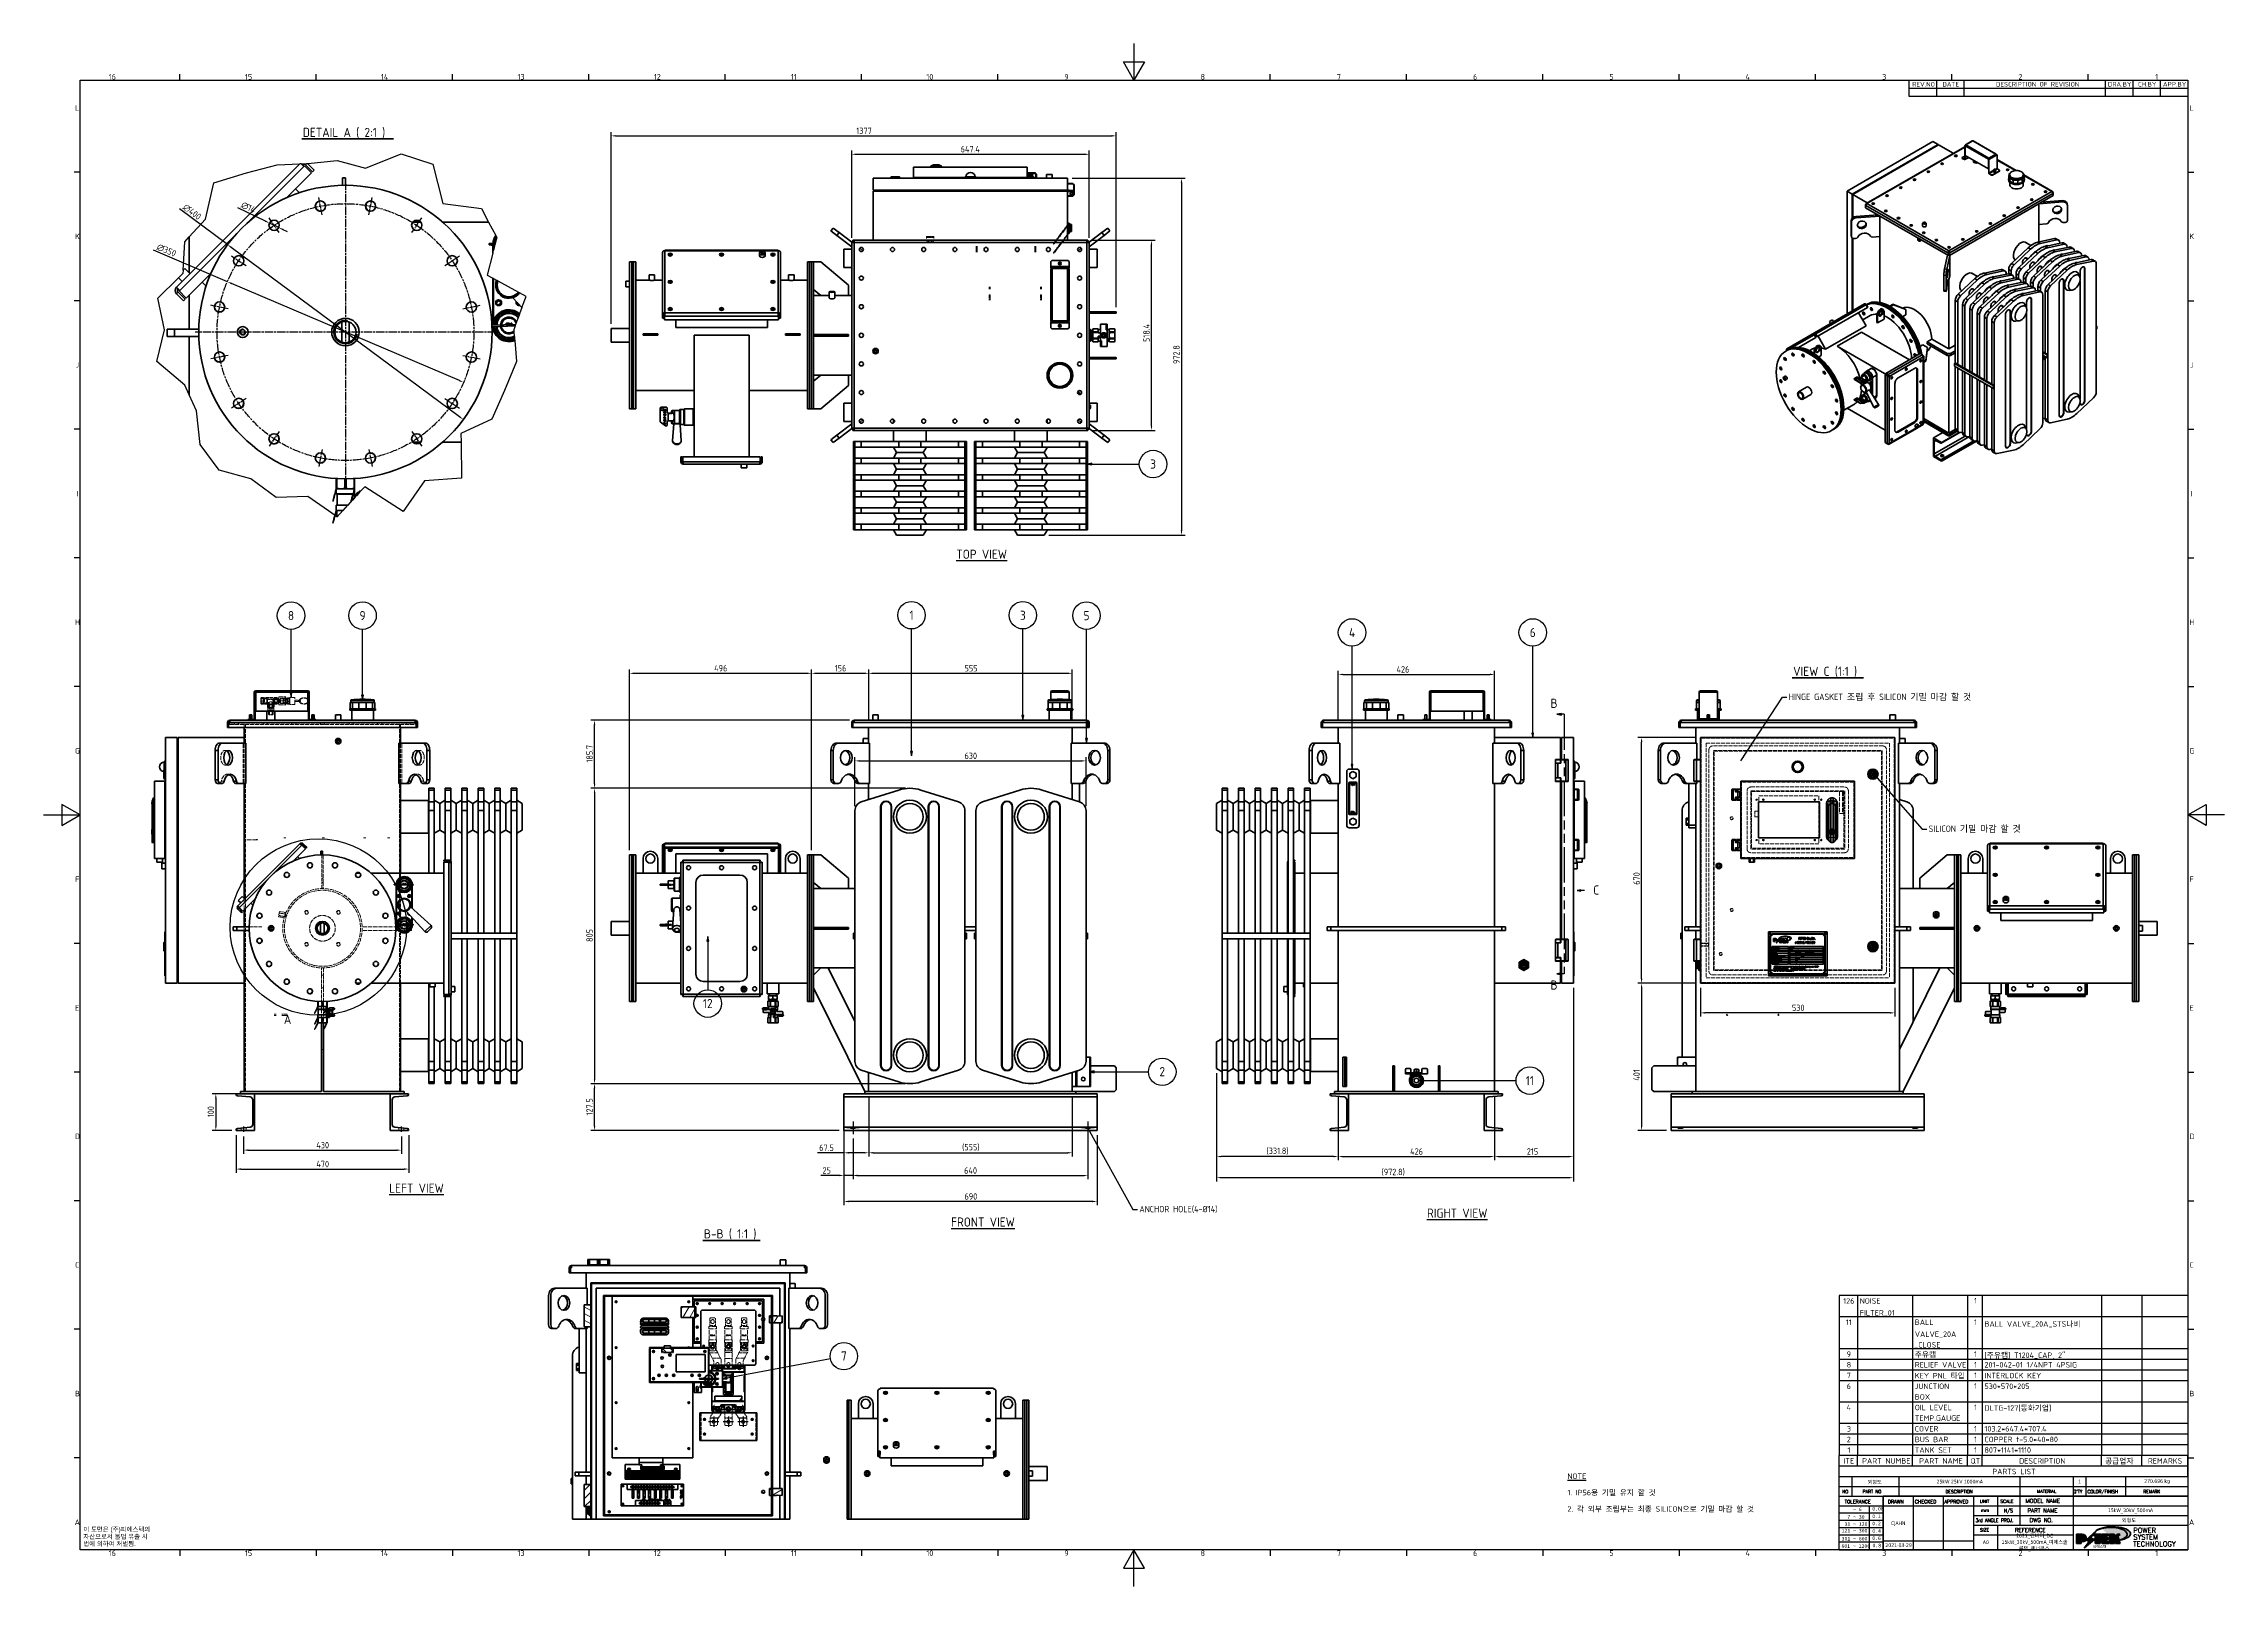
# Model space of a CAD drawing. Header units: millimetres. Extents: x 0 to 5945, y 0 to 4205.
import ezdxf
from ezdxf.enums import TextEntityAlignment as Align

# ---------------------------------------------------------------- set-up
doc = ezdxf.new("R2010")
doc.units = ezdxf.units.MM
doc.header["$LTSCALE"] = 5
for name, pattern in [('CHAIN', [0.3543, 0.2362, -0.0295, 0.0591, -0.0295]), ('DASHED', [0.2067, 0.1654, -0.0413]), ('DOUBLE_DASH_CHAIN', [1.2403, 0.6614, -0.0827, 0.1654, -0.0827, 0.1654, -0.0827])]:
    doc.linetypes.add(name, pattern=pattern)
doc.layers.get('0').update_dxf_attribs({"color": 3, "lineweight": 25})
for name, color, linetype, lineweight in [('가려진 것(ISO)', 2, 'DASHED', 18), ('가려진 좁은 것(ISO)', 2, 'DASHED', 18), ('가시적인 것(ISO)', 3, 'Continuous', 40), ('가시적인 좁은 것(ISO)', 3, 'Continuous', 35), ('경계(ISO)', 7, 'Continuous', 25), ('기호(ISO)', 5, 'Continuous', 25), ('끊기 선(JIS)', 7, 'Continuous', 25), ('단면선(ISO)', 7, 'CHAIN', 25), ('상세 경계(JIS)', 7, 'Continuous', 25), ('제목(ISO)', 5, 'Continuous', 50), ('중심 표식(ISO)', 1, 'Continuous', 25), ('중심선(ISO)', 1, 'Continuous', 25), ('치수(ISO)', 2, 'Continuous', 25), ('해치(ISO)', 7, 'Continuous', 18)]:
    doc.layers.add(name, color=color, linetype=linetype, lineweight=lineweight)
doc.styles.add('HAN_291', font='')
doc.styles.add('HAN_370', font='', dxfattribs={"width": 2})
doc.styles.add('ISO Proportiona M2B', font='isocp.shx')
doc.styles.add('RC_284', font='ROMANC.shx')
doc.styles.add('RC_287', font='ROMANC.shx')
doc.styles.add('RC_292', font='ROMANC.shx')
doc.styles.add('ROMANT_294', font='romant.shx')
doc.styles.add('문자 텍스트_M2B', font='isocp.shx')
doc.styles.add('문자 텍스트_PSTEK_POSCO', font='isocp.shx')
doc.styles.add('부품번호텍스트_PSTEK_POSCO', font='isocp.shx')
doc.styles.add('치수 텍스트_PSTEK_POSCO', font='isocp.shx')
doc.styles.add('텍스트 스타일198', font='tahoma.ttf')
doc.styles.add('텍스트 스타일333', font='ROMANC.shx', dxfattribs={"width": 0.8})
doc.styles.add('텍스트 스타일513', font='isocp.shx')
doc.styles.get('HAN_291').set_extended_font_data('GulimChe')
doc.styles.get('HAN_370').set_extended_font_data('GulimChe')
doc.dimstyles.new('치수_PSTEK_POSCO', dxfattribs={"dimscale": 5, "dimtxt": 3.5, "dimasz": 2.5, "dimexe": 2, "dimexo": 2.5, "dimgap": 1, "dimtad": 1, "dimrnd": 1e-08, "dimdsep": 46, "dimtxsty": '치수 텍스트_PSTEK_POSCO', "dimcen": 0.09, "dimdle": 10, "dimclrd": 7, "dimclre": 7, "dimclrt": 2, "dimadec": 1, "dimazin": 2, "dimtfac": 1, "dimtmove": 0, "dimatfit": 3, "dimfxl": 0, "dimtolj": 1, "dimlwd": -1, "dimlwe": -1, "dimarcsym": 0})
doc.dimstyles.new('치수_PSTEK_POSCO$7', dxfattribs={"dimscale": 5, "dimtxt": 3.5, "dimasz": 2.5, "dimexe": 2, "dimexo": 2.5, "dimgap": 1, "dimtad": 1, "dimrnd": 1e-08, "dimdsep": 46, "dimtxsty": '치수 텍스트_PSTEK_POSCO', "dimcen": 0.09, "dimdle": 10, "dimclrd": 7, "dimclre": 7, "dimclrt": 2, "dimadec": 1, "dimazin": 2, "dimtfac": 1, "dimtmove": 0, "dimatfit": 3, "dimfxl": 0, "dimtolj": 1, "dimlwd": -1, "dimlwe": -1, "dimarcsym": 0})
pattern_1 = [(120.0002, (0, 0), (-13.74813, -7.93754), [])]
pattern_2 = [(150.0002, (0, 0), (-7.93744, -13.74819), [])]
pattern_3 = [(45, (0, 0), (-11.22532, 11.22532), [])]
pattern_4 = [(60, (0, 0), (-13.74815, 7.9375), [])]
pattern_5 = [(135.0002, (0, 0), (-11.22528, -11.22536), [])]

# ---------------------------------------------------------------- blocks, each defined once
blk = doc.blocks.new('경계 Default Border')
at = {"layer": '경계(ISO)'}
for p, q in [((74.3, 821), (74.3, 824.4)), ((148.6, 821), (148.6, 824.4)), ((222.9, 821), (222.9, 824.4)), ((297.3, 821), (297.3, 824.4)), ((371.6, 821), (371.6, 824.4)), ((445.9, 821), (445.9, 824.4)), ((520.2, 821), (520.2, 824.4)), ((668.8, 821), (668.8, 824.4)), ((743.1, 821), (743.1, 824.4)), ((817.4, 821), (817.4, 824.4)), ((891.8, 821), (891.8, 824.4)), ((966.1, 821), (966.1, 824.4)), ((1040.4, 821), (1040.4, 824.4)), ((1114.7, 821), (1114.7, 824.4)), ((20, 770.9), (16.6, 770.9)), ((1169, 770.9), (1172.4, 770.9)), ((20, 700.8), (16.6, 700.8)), ((1169, 700.8), (1172.4, 700.8)), ((20, 630.8), (16.6, 630.8)), ((1169, 630.8), (1172.4, 630.8)), ((20, 560.7), (16.6, 560.7)), ((1169, 560.7), (1172.4, 560.7)), ((20, 490.6), (16.6, 490.6)), ((1169, 490.6), (1172.4, 490.6)), ((20, 350.4), (16.6, 350.4)), ((1169, 350.4), (1172.4, 350.4)), ((20, 280.3), (16.6, 280.3)), ((1169, 280.3), (1172.4, 280.3)), ((20, 210.2), (16.6, 210.2)), ((1169, 210.2), (1172.4, 210.2)), ((20, 140.2), (16.6, 140.2)), ((1169, 140.2), (1172.4, 140.2)), ((20, 70.1), (16.6, 70.1)), ((1169, 70.1), (1172.4, 70.1)), ((74.3, 20), (74.3, 16.6)), ((148.6, 20), (148.6, 16.6)), ((222.9, 20), (222.9, 16.6)), ((297.3, 20), (297.3, 16.6)), ((371.6, 20), (371.6, 16.6)), ((445.9, 20), (445.9, 16.6)), ((520.2, 20), (520.2, 16.6)), ((668.8, 20), (668.8, 16.6)), ((743.1, 20), (743.1, 16.6)), ((817.4, 20), (817.4, 16.6)), ((891.8, 20), (891.8, 16.6)), ((966.1, 20), (966.1, 16.6)), ((1040.4, 20), (1040.4, 16.6)), ((1114.7, 20), (1114.7, 16.6))]:
    blk.add_line(p, q, dxfattribs=at)
at = {"layer": '경계(ISO)', "flags": 128}
for points in [[(594.5, 841), (594.5, 821), (588.7, 831), (600.3, 831), (594.5, 821)], [(20, 20), (20, 821), (1169, 821), (1169, 20), (20, 20)], [(0, 420.5), (20, 420.5), (10, 426.3), (10, 414.7), (20, 420.5)], [(1189, 420.5), (1169, 420.5), (1179, 426.3), (1179, 414.7), (1169, 420.5)], [(594.5, 0), (594.5, 20), (588.7, 10), (600.3, 10), (594.5, 20)]]:
    blk.add_lwpolyline(points, dxfattribs=at)
at = {"layer": '경계(ISO)', "color": 2, "char_height": 3, "attachment_point": 7, "style": '문자 텍스트_M2B'}
for s, insert in [('16', (35.5, 821.4)), ('15', (109.8, 821.4)), ('14', (183.9, 821.4)), ('13', (258.4, 821.4)), ('12', (332.7, 821.4)), ('11', (407.4, 821.4)), ('10', (481.3, 821.4)), ('9', (556.5, 821.4)), ('8', (630.8, 821.4)), ('7', (705.1, 821.4)), ('6', (779.4, 821.4)), ('5', (853.7, 821.4)), ('4', (927.9, 821.4)), ('3', (1002.4, 821.4)), ('2', (1076.7, 821.4)), ('1', (1151.3, 821.4)), ('L', (17.2, 804.4)), ('L', (1170, 804.4)), ('K', (17.1, 734.4)), ('K', (1169.9, 734.4)), ('J', (17.4, 664.3)), ('J', (1170.2, 664.3)), ('I', (17.9, 594.2)), ('I', (1170.7, 594.2)), ('H', (17.1, 524.1)), ('H', (1169.9, 524.1)), ('G', (17.1, 454)), ('G', (1169.9, 454)), ('F', (17.2, 384)), ('F', (1170, 384)), ('E', (17.2, 313.8)), ('E', (1170, 313.8)), ('D', (17.1, 243.8)), ('D', (1169.9, 243.8)), ('C', (17.2, 173.7)), ('C', (1170, 173.7)), ('B', (17.1, 103.6)), ('B', (1169.9, 103.6)), ('A', (16.9, 33.5)), ('A', (1169.7, 33.5)), ('16', (35.5, 16.6)), ('15', (109.8, 16.6)), ('14', (183.9, 16.6)), ('13', (258.4, 16.6)), ('12', (332.7, 16.6)), ('11', (407.4, 16.6)), ('10', (481.3, 16.6)), ('9', (556.5, 16.6)), ('8', (630.8, 16.6)), ('7', (705.1, 16.6)), ('6', (779.4, 16.6)), ('5', (853.7, 16.6)), ('4', (927.9, 16.6)), ('3', (1002.4, 16.6)), ('2', (1076.7, 16.6)), ('1', (1151.3, 16.6))]:
    blk.add_mtext(s, dxfattribs=dict(at, insert=insert))
blk = doc.blocks.new('제목 블록 PSTEK')
h = blk.add_hatch(color=1)
edge = h.paths.add_edge_path(flags=0)
edge.add_line((314.2, 19.6), (314.2, 17))
edge.add_line((314.2, 17), (314.3, 17))
edge.add_arc((314.3, 17.7), 0.651, 270, 360)
edge.add_line((315, 17.7), (315, 19))
edge.add_arc((314.3, 19), 0.651, 0, 90)
edge.add_line((314.3, 19.6), (314.2, 19.6))
edge = h.paths.add_edge_path()
edge.add_arc((315, 18.3), 1.97, 270, 450)
edge.add_line((315, 20.3), (311.8, 20.3))
edge.add_line((311.8, 20.3), (311.8, 15.3))
edge.add_line((311.8, 15.3), (314.2, 15.3))
edge.add_line((314.2, 15.3), (314.2, 16.3))
edge.add_line((314.2, 16.3), (315, 16.3))
h = blk.add_hatch(color=252)
edge = h.paths.add_edge_path()
edge.add_arc((315, 18.3), 1.97, 270, 406.8279)
edge.add_arc((315.2, 18.1), 1.97, -90, 53.561, ccw=False)
edge.add_line((315.2, 16.2), (314.4, 16.2))
edge.add_line((314.4, 16.2), (314.4, 15.2))
edge.add_line((314.4, 15.2), (311.9, 15.2))
edge.add_line((311.9, 15.2), (311.9, 15.3))
edge.add_line((311.9, 15.3), (314.2, 15.3))
edge.add_line((314.2, 15.3), (314.2, 16.3))
edge.add_line((314.2, 16.3), (315, 16.3))
h = blk.add_hatch(color=252)
edge = h.paths.add_edge_path()
edge.add_line((314.4, 19.5), (314.5, 19.5))
edge.add_arc((314.5, 18.8), 0.651, 60.4189, 90, ccw=False)
edge.add_arc((314.3, 19), 0.651, 39.9699, 90)
edge.add_line((314.3, 19.6), (314.2, 19.6))
edge.add_line((314.2, 19.6), (314.2, 17))
edge.add_line((314.2, 17), (314.3, 17))
edge.add_arc((314.3, 17.7), 0.651, 270, 274.6931)
edge.add_line((314.4, 17), (314.4, 19.5))
for color, points in [(252, [(317.2, 17.1), (322, 21.6), (322.3, 21.9), (317, 17), (318.8, 16.2), (316, 12.7), (316.3, 13), (318.9, 16.3)]), (5, [(321.6, 17.4), (319.5, 18.2), (322.5, 22), (317.2, 17.1), (318.9, 16.3), (316.2, 12.8)]), (1, [(324.5, 19.6), (325.2, 19.6), (325.2, 20.3), (321.2, 20.3), (321.2, 19.6), (322, 19.6), (322, 15.3), (324.5, 15.3)]), (252, [(322, 19.6), (321.4, 19.6), (321.4, 19.5), (322, 19.5)]), (252, [(324.7, 19.5), (325.4, 19.5), (325.4, 20.1), (325.2, 20.1), (325.2, 19.6), (324.5, 19.6), (324.5, 15.3), (322.2, 15.3), (322.2, 15.2), (324.7, 15.2)]), (1, [(329.2, 20.3), (325.7, 20.3), (325.7, 15.3), (329.4, 15.3), (329.4, 16), (328.1, 16), (328.1, 17.6), (329.2, 17.6), (329.2, 18.3), (328.1, 18.3), (328.1, 19.6), (329.2, 19.6)]), (252, [(329.5, 15.8), (329.4, 15.8), (329.4, 15.3), (325.8, 15.3), (325.8, 15.2), (329.5, 15.2)]), (252, [(328.3, 19.5), (329.4, 19.5), (329.4, 20.1), (329.2, 20.1), (329.2, 19.6), (328.1, 19.6), (328.1, 18.3), (328.3, 18.3)]), (252, [(328.3, 17.4), (329.4, 17.4), (329.4, 18.1), (329.2, 18.1), (329.2, 17.6), (328.1, 17.6), (328.1, 16), (328.3, 16)]), (1, [(332.3, 20.3), (329.9, 20.3), (329.9, 15.3), (332.3, 15.3), (332.3, 17.4), (333.1, 15.3), (335.5, 15.3), (334.3, 19.3), (335.4, 20.3), (334.3, 20.3), (332.3, 19)]), (252, [(332.5, 16.9), (332.3, 17.4), (332.3, 15.3), (330, 15.3), (330, 15.2), (332.5, 15.2)]), (252, [(332.5, 20.1), (332.3, 20.1), (332.3, 19), (332.5, 19.1)]), (252, [(335.6, 20.1), (335.3, 20.1), (334.3, 19.3), (335.5, 15.3), (333.2, 15.3), (333.2, 15.2), (335.7, 15.2), (334.4, 19.2)])]:
    blk.add_hatch(color=color).paths.add_polyline_path(points)
at = {"layer": '해치(ISO)', "true_color": 0x27d1fc}
h = blk.add_hatch(color=140, dxfattribs=at)
edge = h.paths.add_edge_path()
edge.add_ellipse((330.4, 20.2), major_axis=(9.1, 0), ratio=0.40699, start_angle=301.3098, end_angle=507.7437)
edge.add_ellipse((331.5, 20.5), major_axis=(-9.82, 0), ratio=0.39426, start_angle=111.5121, end_angle=334.4703, ccw=False)
edge.add_line((335.1, 16.9), (335.1, 17))
at = {"color": 180}
for p, q in [((182.5, 11.8), (182.5, 51.6)), ((182.5, 51.6), (372.5, 51.6)), ((189.3, 51.6), (189.3, 41)), ((215.2, 41), (215.2, 51.6)), ((280.9, 51.6), (280.9, 41)), ((310.1, 51.6), (310.1, 41)), ((316.9, 51.6), (316.9, 41)), ((338.5, 51.6), (338.5, 41)), ((372.5, 51.6), (372.5, 11.8)), ((182.5, 46.3), (372.5, 46.3)), ((182.5, 41), (206.5, 41)), ((182.5, 35.7), (206.5, 35.7)), ((198.9, 12), (198.9, 35.7)), ((206.5, 35.7), (372.5, 35.7)), ((222.9, 11.8), (222.9, 41)), ((239.4, 11.8), (239.4, 41)), ((255.9, 11.8), (255.9, 41)), ((268.7, 41), (268.7, 30.4)), ((280.9, 41), (280.9, 25.2)), ((310.1, 41), (310.1, 11.8)), ((182.5, 31.8), (206.5, 31.8)), ((182.5, 27.8), (206.5, 27.8)), ((182.5, 23.9), (206.5, 23.9)), ((255.9, 30.4), (372.5, 30.4)), ((255.9, 25.2), (372.5, 25.2)), ((268.7, 25.2), (268.7, 11.8)), ((182.5, 19.9), (206.5, 19.9)), ((182.5, 16), (206.5, 16)), ((206.5, 16.7), (255.9, 16.7)), ((255.9, 19.9), (310.1, 19.9)), ((182.5, 11.8), (372.5, 11.8))]:
    blk.add_line(p, q, dxfattribs=at)
at = {"color": 7, "lineweight": 50}
for p, q in [((206.5, 11.8), (206.5, 41)), ((206.5, 41), (372.5, 41))]:
    blk.add_line(p, q, dxfattribs=at)
at = {"color": 7}
for p, q in [((315, 20.3), (311.8, 20.3)), ((311.8, 20.3), (311.8, 15.3)), ((315, 20.3), (311.8, 20.3)), ((311.8, 20.3), (311.8, 15.3)), ((311.8, 15.3), (314.2, 15.3)), ((311.8, 15.3), (314.2, 15.3)), ((314.2, 15.3), (311.9, 15.3)), ((311.9, 15.3), (311.9, 15.2)), ((311.9, 15.2), (314.4, 15.2)), ((314.2, 17), (314.2, 19.6)), ((314.2, 19.6), (314.3, 19.6)), ((314.3, 19.6), (314.2, 19.6)), ((314.2, 19.6), (314.2, 17)), ((314.2, 17), (314.2, 19.6)), ((314.2, 19.6), (314.3, 19.6)), ((314.3, 17), (314.2, 17)), ((314.2, 17), (314.3, 17)), ((314.3, 17), (314.2, 17)), ((314.2, 16.3), (315, 16.3)), ((314.2, 15.3), (314.2, 16.3)), ((315, 16.3), (314.2, 16.3)), ((314.2, 16.3), (314.2, 15.3)), ((314.2, 16.3), (315, 16.3)), ((314.2, 15.3), (314.2, 16.3)), ((314.4, 19.5), (314.5, 19.5)), ((314.4, 17), (314.4, 19.5)), ((314.4, 16.2), (315.2, 16.2)), ((314.4, 15.2), (314.4, 16.2)), ((315, 19), (315, 17.7)), ((315, 19), (315, 17.7)), ((318.8, 16.2), (316, 12.7)), ((316, 12.7), (316.3, 13)), ((316.2, 12.8), (321.6, 17.4)), ((318.9, 16.3), (316.2, 12.8)), ((316.3, 13), (318.9, 16.3)), ((322.3, 21.9), (317, 17)), ((317, 17), (318.8, 16.2)), ((322.5, 22), (317.2, 17.1)), ((317.2, 17.1), (322, 21.6)), ((318.9, 16.3), (317.2, 17.1)), ((317.2, 17.1), (318.9, 16.3)), ((319.5, 18.2), (322.5, 22)), ((321.6, 17.4), (319.5, 18.2)), ((325.2, 20.3), (321.2, 20.3)), ((321.2, 20.3), (321.2, 19.6)), ((325.2, 20.3), (321.2, 20.3)), ((321.2, 20.3), (321.2, 19.6)), ((321.2, 19.6), (322, 19.6)), ((321.2, 19.6), (322, 19.6)), ((321.4, 19.6), (321.4, 19.5)), ((322, 19.6), (321.4, 19.6)), ((321.4, 19.5), (322, 19.5)), ((322, 21.6), (322.3, 21.9)), ((322, 19.6), (322, 15.3)), ((322, 19.5), (322, 19.6)), ((322, 19.6), (322, 15.3)), ((322, 15.3), (324.5, 15.3)), ((322, 15.3), (324.5, 15.3)), ((324.5, 15.3), (322.2, 15.3)), ((322.2, 15.3), (322.2, 15.2)), ((322.2, 15.2), (324.7, 15.2)), ((324.5, 19.6), (325.2, 19.6)), ((324.5, 15.3), (324.5, 19.6)), ((325.2, 19.6), (324.5, 19.6)), ((324.5, 19.6), (324.5, 15.3)), ((324.5, 19.6), (325.2, 19.6)), ((324.5, 15.3), (324.5, 19.6)), ((324.7, 19.5), (325.4, 19.5)), ((324.7, 15.2), (324.7, 19.5)), ((325.2, 19.6), (325.2, 20.3)), ((325.2, 19.6), (325.2, 20.3)), ((325.4, 20.1), (325.2, 20.1)), ((325.2, 20.1), (325.2, 19.6)), ((325.4, 19.5), (325.4, 20.1)), ((329.2, 20.3), (325.7, 20.3)), ((325.7, 20.3), (325.7, 15.3)), ((325.7, 20.3), (325.7, 15.3)), ((329.2, 20.3), (325.7, 20.3)), ((325.7, 15.3), (329.4, 15.3)), ((325.7, 15.3), (329.4, 15.3)), ((329.4, 15.3), (325.8, 15.3)), ((325.8, 15.3), (325.8, 15.2)), ((325.8, 15.2), (329.5, 15.2)), ((328.1, 18.3), (328.1, 19.6)), ((328.1, 19.6), (329.2, 19.6)), ((329.2, 19.6), (328.1, 19.6)), ((328.1, 19.6), (328.1, 18.3)), ((328.1, 18.3), (328.1, 19.6)), ((328.1, 19.6), (329.2, 19.6)), ((329.2, 18.3), (328.1, 18.3)), ((328.1, 18.3), (328.3, 18.3)), ((329.2, 18.3), (328.1, 18.3)), ((328.1, 17.6), (329.2, 17.6)), ((328.1, 16), (328.1, 17.6)), ((329.2, 17.6), (328.1, 17.6)), ((328.1, 17.6), (328.1, 16)), ((328.1, 17.6), (329.2, 17.6)), ((328.1, 16), (328.1, 17.6)), ((329.4, 16), (328.1, 16)), ((328.1, 16), (328.3, 16)), ((329.4, 16), (328.1, 16)), ((328.3, 18.3), (328.3, 19.5)), ((328.3, 19.5), (329.4, 19.5)), ((328.3, 16), (328.3, 17.4)), ((328.3, 17.4), (329.4, 17.4)), ((329.2, 19.6), (329.2, 20.3)), ((329.2, 19.6), (329.2, 20.3)), ((329.4, 20.1), (329.2, 20.1)), ((329.2, 20.1), (329.2, 19.6)), ((329.2, 17.6), (329.2, 18.3)), ((329.2, 17.6), (329.2, 18.3)), ((329.4, 18.1), (329.2, 18.1)), ((329.2, 18.1), (329.2, 17.6)), ((329.4, 19.5), (329.4, 20.1)), ((329.4, 17.4), (329.4, 18.1)), ((329.4, 15.3), (329.4, 16)), ((329.4, 15.3), (329.4, 16)), ((329.5, 15.8), (329.4, 15.8)), ((329.4, 15.8), (329.4, 15.3)), ((329.5, 15.2), (329.5, 15.8)), ((332.3, 20.3), (329.9, 20.3)), ((329.9, 20.3), (329.9, 15.3)), ((329.9, 20.3), (329.9, 15.3)), ((332.3, 20.3), (329.9, 20.3)), ((329.9, 15.3), (332.3, 15.3)), ((329.9, 15.3), (332.3, 15.3)), ((332.3, 15.3), (330, 15.3)), ((330, 15.3), (330, 15.2)), ((330, 15.2), (332.5, 15.2)), ((334.3, 20.3), (332.3, 19)), ((332.3, 19), (332.3, 20.3)), ((334.3, 20.3), (332.3, 19)), ((332.3, 19), (332.3, 20.3)), ((332.5, 20.1), (332.3, 20.1)), ((332.3, 20.1), (332.3, 19)), ((332.3, 19), (332.5, 19.1)), ((332.3, 17.4), (333.1, 15.3)), ((332.3, 15.3), (332.3, 17.4)), ((332.5, 16.9), (332.3, 17.4)), ((332.3, 17.4), (332.3, 15.3)), ((332.3, 17.4), (333.1, 15.3)), ((332.3, 15.3), (332.3, 17.4)), ((332.5, 19.1), (332.5, 20.1)), ((332.5, 15.2), (332.5, 16.9)), ((333.1, 15.3), (335.5, 15.3)), ((333.1, 15.3), (335.5, 15.3)), ((335.5, 15.3), (333.2, 15.3)), ((333.2, 15.3), (333.2, 15.2)), ((333.2, 15.2), (335.7, 15.2)), ((334.3, 19.3), (335.4, 20.3)), ((335.4, 20.3), (334.3, 20.3)), ((334.3, 19.3), (335.4, 20.3)), ((335.4, 20.3), (334.3, 20.3)), ((335.3, 20.1), (334.3, 19.3)), ((335.5, 15.3), (334.3, 19.3)), ((334.3, 19.3), (335.5, 15.3)), ((335.5, 15.3), (334.3, 19.3)), ((334.4, 19.2), (335.6, 20.1)), ((335.7, 15.2), (334.4, 19.2)), ((335.6, 20.1), (335.3, 20.1)), ((345, 17.5), (345, 17.7))]:
    blk.add_line(p, q, dxfattribs=at)
at = {"color": 1}
for p, q in [((315, 20.3), (311.8, 20.3)), ((311.8, 20.3), (311.8, 15.3)), ((311.8, 15.3), (314.2, 15.3)), ((314.2, 17), (314.2, 19.6)), ((314.2, 19.6), (314.3, 19.6)), ((314.3, 17), (314.2, 17)), ((314.2, 16.3), (315, 16.3)), ((314.2, 15.3), (314.2, 16.3)), ((315, 19), (315, 17.7)), ((325.2, 20.3), (321.2, 20.3)), ((321.2, 20.3), (321.2, 19.6)), ((321.2, 19.6), (322, 19.6)), ((322, 19.6), (322, 15.3)), ((322, 15.3), (324.5, 15.3)), ((324.5, 19.6), (325.2, 19.6)), ((324.5, 15.3), (324.5, 19.6)), ((325.2, 19.6), (325.2, 20.3)), ((329.2, 20.3), (325.7, 20.3)), ((325.7, 20.3), (325.7, 15.3)), ((325.7, 15.3), (329.4, 15.3)), ((328.1, 18.3), (328.1, 19.6)), ((328.1, 19.6), (329.2, 19.6)), ((329.2, 18.3), (328.1, 18.3)), ((328.1, 17.6), (329.2, 17.6)), ((328.1, 16), (328.1, 17.6)), ((329.4, 16), (328.1, 16)), ((329.2, 19.6), (329.2, 20.3)), ((329.2, 17.6), (329.2, 18.3)), ((329.4, 15.3), (329.4, 16)), ((332.3, 20.3), (329.9, 20.3)), ((329.9, 20.3), (329.9, 15.3)), ((329.9, 15.3), (332.3, 15.3)), ((334.3, 20.3), (332.3, 19)), ((332.3, 19), (332.3, 20.3)), ((332.3, 17.4), (333.1, 15.3)), ((332.3, 15.3), (332.3, 17.4)), ((333.1, 15.3), (335.5, 15.3)), ((334.3, 19.3), (335.4, 20.3)), ((335.4, 20.3), (334.3, 20.3)), ((335.5, 15.3), (334.3, 19.3))]:
    blk.add_line(p, q, dxfattribs=at)
at = {"color": 5}
for p, q in [((316.2, 12.8), (321.6, 17.4)), ((318.9, 16.3), (316.2, 12.8)), ((322.5, 22), (317.2, 17.1)), ((317.2, 17.1), (318.9, 16.3)), ((319.5, 18.2), (322.5, 22)), ((321.6, 17.4), (319.5, 18.2))]:
    blk.add_line(p, q, dxfattribs=at)
at = {"color": 7}
for centre, radius, start, end in [((314.3, 19), 0.651, 0, 90), ((314.3, 19), 0.651, 39.9699, 90), ((314.3, 19), 0.651, 0, 90), ((314.3, 17.7), 0.651, 270, 0), ((314.3, 17.7), 0.651, 270, 0), ((314.3, 17.7), 0.651, 270, 274.6931), ((314.5, 18.8), 0.651, 60.4189, 90), ((315, 18.3), 1.97, 270, 90), ((315, 18.3), 1.97, 270, 90), ((315, 18.3), 1.97, 270, 46.8279), ((315.2, 18.1), 1.97, 270, 53.561)]:
    blk.add_arc(centre, radius, start, end, dxfattribs=at)
at = {"color": 1}
for centre, radius, start, end in [((314.3, 19), 0.651, 0, 90), ((314.3, 17.7), 0.651, 270, 0), ((315, 18.3), 1.97, 270, 90)]:
    blk.add_arc(centre, radius, start, end, dxfattribs=at)
at = {"layer": '제목(ISO)', "lineweight": 18}
blk.add_line((182.5, 35.7), (182.5, 11.8), dxfattribs=at)
at = {"layer": '제목(ISO)'}
for p, q in [((315, 20.3), (311.8, 20.3)), ((311.8, 20.3), (311.8, 15.3)), ((311.8, 15.3), (314.2, 15.3)), ((314.2, 15.3), (311.9, 15.3)), ((311.9, 15.3), (311.9, 15.2)), ((311.9, 15.2), (314.4, 15.2)), ((314.2, 17), (314.2, 19.6)), ((314.2, 19.6), (314.3, 19.6)), ((314.3, 19.6), (314.2, 19.6)), ((314.2, 19.6), (314.2, 17)), ((314.3, 17), (314.2, 17)), ((314.2, 17), (314.3, 17)), ((314.2, 15.3), (314.2, 16.3)), ((314.2, 16.3), (315, 16.3)), ((315, 16.3), (314.2, 16.3)), ((314.2, 16.3), (314.2, 15.3)), ((314.4, 19.5), (314.5, 19.5)), ((314.4, 17), (314.4, 19.5)), ((314.4, 15.2), (314.4, 16.2)), ((314.4, 16.2), (315.2, 16.2)), ((315, 19), (315, 17.7)), ((318.8, 16.2), (316, 12.7)), ((316, 12.7), (316.3, 13)), ((316.2, 12.8), (321.6, 17.4)), ((318.9, 16.3), (316.2, 12.8)), ((316.3, 13), (318.9, 16.3)), ((322.3, 21.9), (317, 17)), ((317, 17), (318.8, 16.2)), ((322.5, 22), (317.2, 17.1)), ((317.2, 17.1), (322, 21.6)), ((317.2, 17.1), (318.9, 16.3)), ((318.9, 16.3), (317.2, 17.1)), ((319.5, 18.2), (322.5, 22)), ((321.6, 17.4), (319.5, 18.2)), ((325.2, 20.3), (321.2, 20.3)), ((321.2, 20.3), (321.2, 19.6)), ((321.2, 19.6), (322, 19.6)), ((322, 19.6), (321.4, 19.6)), ((321.4, 19.6), (321.4, 19.5)), ((321.4, 19.5), (322, 19.5)), ((322, 21.6), (322.3, 21.9)), ((322, 19.6), (322, 15.3)), ((322, 19.5), (322, 19.6)), ((322, 15.3), (324.5, 15.3)), ((324.5, 15.3), (322.2, 15.3)), ((322.2, 15.3), (322.2, 15.2)), ((322.2, 15.2), (324.7, 15.2)), ((324.5, 19.6), (325.2, 19.6)), ((324.5, 15.3), (324.5, 19.6)), ((325.2, 19.6), (324.5, 19.6)), ((324.5, 19.6), (324.5, 15.3)), ((324.7, 19.5), (325.4, 19.5)), ((324.7, 15.2), (324.7, 19.5)), ((325.2, 19.6), (325.2, 20.3)), ((325.4, 20.1), (325.2, 20.1)), ((325.2, 20.1), (325.2, 19.6)), ((325.4, 19.5), (325.4, 20.1)), ((329.2, 20.3), (325.7, 20.3)), ((325.7, 20.3), (325.7, 15.3)), ((325.7, 15.3), (329.4, 15.3)), ((329.4, 15.3), (325.8, 15.3)), ((325.8, 15.3), (325.8, 15.2)), ((325.8, 15.2), (329.5, 15.2)), ((328.1, 18.3), (328.1, 19.6)), ((328.1, 19.6), (329.2, 19.6)), ((329.2, 19.6), (328.1, 19.6)), ((328.1, 19.6), (328.1, 18.3)), ((329.2, 18.3), (328.1, 18.3)), ((328.1, 18.3), (328.3, 18.3)), ((328.1, 16), (328.1, 17.6)), ((328.1, 17.6), (329.2, 17.6)), ((329.2, 17.6), (328.1, 17.6)), ((328.1, 17.6), (328.1, 16)), ((329.4, 16), (328.1, 16)), ((328.1, 16), (328.3, 16)), ((328.3, 19.5), (329.4, 19.5)), ((328.3, 18.3), (328.3, 19.5)), ((328.3, 17.4), (329.4, 17.4)), ((328.3, 16), (328.3, 17.4)), ((329.2, 19.6), (329.2, 20.3)), ((329.4, 20.1), (329.2, 20.1)), ((329.2, 20.1), (329.2, 19.6)), ((329.2, 17.6), (329.2, 18.3)), ((329.4, 18.1), (329.2, 18.1)), ((329.2, 18.1), (329.2, 17.6)), ((329.4, 19.5), (329.4, 20.1)), ((329.4, 17.4), (329.4, 18.1)), ((329.4, 15.3), (329.4, 16)), ((329.5, 15.8), (329.4, 15.8)), ((329.4, 15.8), (329.4, 15.3)), ((329.5, 15.2), (329.5, 15.8)), ((332.3, 20.3), (329.9, 20.3)), ((329.9, 20.3), (329.9, 15.3)), ((329.9, 15.3), (332.3, 15.3)), ((332.3, 15.3), (330, 15.3)), ((330, 15.3), (330, 15.2)), ((330, 15.2), (332.5, 15.2)), ((334.3, 20.3), (332.3, 19)), ((332.3, 19), (332.3, 20.3)), ((332.5, 20.1), (332.3, 20.1)), ((332.3, 20.1), (332.3, 19)), ((332.3, 19), (332.5, 19.1)), ((332.3, 15.3), (332.3, 17.4)), ((332.3, 17.4), (333.1, 15.3)), ((332.5, 16.9), (332.3, 17.4)), ((332.3, 17.4), (332.3, 15.3)), ((332.5, 19.1), (332.5, 20.1)), ((332.5, 15.2), (332.5, 16.9)), ((333.1, 15.3), (335.5, 15.3)), ((335.5, 15.3), (333.2, 15.3)), ((333.2, 15.3), (333.2, 15.2)), ((333.2, 15.2), (335.7, 15.2)), ((334.3, 19.3), (335.4, 20.3)), ((335.4, 20.3), (334.3, 20.3)), ((335.3, 20.1), (334.3, 19.3)), ((335.5, 15.3), (334.3, 19.3)), ((334.3, 19.3), (335.5, 15.3)), ((334.4, 19.2), (335.6, 20.1)), ((335.7, 15.2), (334.4, 19.2)), ((335.6, 20.1), (335.3, 20.1))]:
    blk.add_line(p, q, dxfattribs=at)
at = {"layer": '제목(ISO)', "color": 4}
blk.add_line((335.1, 16.9), (335.1, 17), dxfattribs=at)
at = {"layer": '제목(ISO)'}
for centre, radius, start, end in [((314.3, 19), 0.651, 0, 90), ((314.3, 19), 0.651, 39.9699, 90), ((314.3, 17.7), 0.651, 270, 0), ((314.3, 17.7), 0.651, 270, 274.6931), ((314.5, 18.8), 0.651, 60.4189, 90), ((315, 18.3), 1.97, 46.8279, 90), ((315, 18.3), 1.97, 270, 46.8279), ((315, 18.3), 1.97, 270, 46.8279), ((315.2, 18.1), 1.97, 270, 53.561)]:
    blk.add_arc(centre, radius, start, end, dxfattribs=at)
at = {"layer": '제목(ISO)', "color": 4}
for centre, major_axis, ratio, start_param, end_param in [((331.5, 20.5), (9.82, 0), 0.39426, 5.087845, 8.9792), ((330.4, 20.2), (9.1, 0), 0.40699, 5.258849, 8.861799)]:
    blk.add_ellipse(centre, major_axis=major_axis, ratio=ratio, start_param=start_param, end_param=end_param, dxfattribs=at)
at = {"color": 2}
for s, height, style, p in [('NO', 1.74, 'RC_284', (184.1, 42.6)), (' TOLERANCE', 1.9, 'RC_287', (184.1, 37)), ('PART NO', 1.74, 'RC_284', (195.3, 42.6)), ('DRAWN', 1.9, 'RC_287', (209, 37)), ('CHECKED', 1.9, 'RC_287', (223.7, 37)), ('APPROVED', 1.9, 'RC_287', (239.8, 37)), ('DESCRIPTION', 1.742, 'RC_284', (240.4, 42.6)), ('UNIT', 1.74, 'RC_284', (259.2, 37.3)), ('SCALE', 1.74, 'RC_284', (270.3, 37.3)), ('MODEL NAME', 2.18, 'RC_292', (284.1, 37.3)), ("Q'TY", 1.74, 'RC_284', (310.1, 42.6)), ('COLOR/FINISH', 1.742, 'RC_284', (317.8, 42.6)), ('REMARK', 1.74, 'RC_284', (348.3, 42.6)), (' 31 ~ 120', 2, 'HAN_291', (183.8, 24.8)), ('  7 ~ 30', 2, 'HAN_291', (183.8, 28.7)), ('    ~ 6', 2, 'HAN_291', (183.8, 32.8)), ('0.08', 2, 'HAN_291', (200.5, 33.1)), ('0.1', 2, 'HAN_291', (200.5, 29)), ('0.2', 2, 'HAN_291', (200.5, 25.1)), ('mm', 1.74, 'RC_284', (259.7, 32.4)), ('PART NAME', 2.18, 'RC_292', (285.1, 32)), (' DWG NO.', 2.18, 'RC_292', (284.8, 26.8)), ('601 ~ 1200', 2, 'HAN_291', (183.7, 12.8)), ('121 ~ 300', 2, 'HAN_291', (183.8, 21.2)), ('301 ~ 600', 2, 'HAN_291', (183.8, 16.8)), ('0.4', 2, 'HAN_291', (200.5, 21)), ('0.6', 2, 'HAN_291', (200.5, 17.1)), ('0.8', 2, 'HAN_291', (200.6, 13.1)), ('SIZE', 1.74, 'RC_284', (259.2, 21.7)), ('REFERENCE', 2.18, 'RC_292', (278.3, 21.4))]:
    blk.add_text(s, height=height, dxfattribs=dict(at, style=style)).set_placement(p)
at = {"color": 2, "style": 'RC_284'}
blk.add_text('MATERIAL', height=1.74, dxfattribs=at).set_placement((295.5, 43.6), align=Align.MIDDLE_CENTER)
at = {"color": 2, "style": '텍스트 스타일333', "width": 0.8}
blk.add_text('3rd ANGLE PROJ.', height=2, dxfattribs=at).set_placement((256.8, 26.8))
at = {"color": 7, "style": '텍스트 스타일333', "width": 0.8}
blk.add_text('N/S', height=2, dxfattribs=at).set_placement((274.8, 33.1), align=Align.MIDDLE_CENTER)
at = {"color": 7, "style": 'ROMANT_294'}
for s, p in [('POWER', (342.8, 21)), ('TECHNOLOGY', (342.8, 13.6)), ('SYSTEM', (342.8, 17.3))]:
    blk.add_text(s, height=2.7, dxfattribs=at).set_placement(p)
at = {"color": 7, "insert": (320.9, 14.2), "char_height": 1.4, "attachment_point": 1, "line_spacing_factor": 0.332, "style": 'HAN_370'}
blk.add_mtext('\\fHY견고딕|b0|i0;\\H1.4000;피에스텍', dxfattribs=at)
at = {"layer": '제목(ISO)', "color": 7, "style": '텍스트 스타일198'}
for tag, p in [('부품_번호_001', (197.9, 47.7)), ('설명_001', (235.6, 47.9)), ("3._Q'TY_001", (312.7, 47.9)), ('질량\\P3;_001', (348.8, 48.2)), ('설계자_001', (210.7, 25.2)), ('제목_001', (329, 32.3)), ('부품_번호_001', (336.6, 26.8)), ('작성_날짜_001', (207.7, 13.3)), ('시트_크기_001', (260.8, 14.8)), ('프로젝트_002', (271, 15)), ('프로젝트_001', (279, 18.4)), ('프로젝트_003', (280.4, 11.5))]:
    blk.add_attdef(tag, p, '', height=2, dxfattribs=at)
for tag, p in [('재질', (295.5, 48.9)), ('4._COLOR', (327.7, 48.9)), ('1._MODEL_NAME', (341.2, 38.4)), ('점검자', (231.2, 26.2)), ('엔지니어링_승인자', (247.7, 26.2)), ('점검_날짜', (231.2, 14.3)), ('엔지니어링_승인_날짜', (247.7, 14.3))]:
    blk.add_attdef(tag, text='', height=2, dxfattribs=at).set_placement(p, align=Align.MIDDLE_CENTER)
blk = doc.blocks.new('리비전 내역')
at = {"layer": '기호(ISO)'}
for p, q in [((1017, 821), (1169, 821)), ((1017, 821), (1017, 816.7)), ((1032, 821), (1032, 816.7)), ((1047, 821), (1047, 816.7)), ((1124, 821), (1124, 816.7)), ((1139, 821), (1139, 816.7)), ((1154, 821), (1154, 816.7)), ((1169, 821), (1169, 816.7)), ((1017, 816.7), (1169, 816.7)), ((1017, 816.7), (1017, 812.4)), ((1017, 812.4), (1169, 812.4)), ((1032, 816.7), (1032, 812.4)), ((1047, 816.7), (1047, 812.4)), ((1124, 816.7), (1124, 812.4)), ((1139, 816.7), (1139, 812.4)), ((1154, 816.7), (1154, 812.4)), ((1169, 816.7), (1169, 812.4))]:
    blk.add_line(p, q, dxfattribs=at)
at = {"layer": '기호(ISO)', "color": 2, "char_height": 2.5, "attachment_point": 7, "style": 'ISO Proportiona M2B'}
for s, insert in [('REV.NO', (1018.8, 817.6)), ('DATE', (1035.3, 817.6)), ('DESCRIPTION OF REVISION', (1064.5, 817.6)), ('DRA.BY', (1125.5, 817.6)), ('CH.BY', (1141.9, 817.6)), ('APP.BY', (1155.5, 817.6))]:
    blk.add_mtext(s, dxfattribs=dict(at, insert=insert))
blk = doc.blocks.new('품번기호1')
at = {"layer": '기호(ISO)', "color": 7}
for p, q in [((473.2, 455.2), (473.2, 521.9)), ((472.7, 455.2), (473.2, 452.7)), ((473.7, 455.2), (472.7, 455.2)), ((473.2, 455.2), (473.2, 452.7)), ((473.2, 452.7), (473.7, 455.2))]:
    blk.add_line(p, q, dxfattribs=at)
at = {"layer": '기호(ISO)', "color": 7, "flags": 128}
blk.add_lwpolyline([(472.7, 455.2), (473.2, 452.7), (473.7, 455.2), (472.7, 455.2)], dxfattribs=at)
at = {"layer": '기호(ISO)'}
blk.add_circle((473.2, 529.4), 7.5, dxfattribs=at)
at = {"layer": '기호(ISO)', "color": 7}
blk.add_solid([(472.7, 455.2), (473.2, 452.7), (473.7, 455.2), (472.7, 455.2)], dxfattribs=at)
at = {"layer": '기호(ISO)', "color": 7, "insert": (473.2, 529.4), "char_height": 5, "attachment_point": 5, "style": '부품번호텍스트_PSTEK_POSCO'}
blk.add_mtext('1', dxfattribs=at)
blk = doc.blocks.new('품번기호2')
at = {"layer": '기호(ISO)', "color": 7}
for p, q in [((571.6, 612.3), (569.1, 611.8)), ((571.6, 611.8), (569.1, 611.8)), ((569.1, 611.8), (571.6, 611.3)), ((571.6, 611.3), (571.6, 612.3)), ((571.6, 611.8), (597.4, 611.8))]:
    blk.add_line(p, q, dxfattribs=at)
at = {"layer": '기호(ISO)', "color": 7, "flags": 128}
blk.add_lwpolyline([(571.6, 612.3), (569.1, 611.8), (571.6, 611.3), (571.6, 612.3)], dxfattribs=at)
at = {"layer": '기호(ISO)'}
blk.add_circle((604.9, 611.8), 7.5, dxfattribs=at)
at = {"layer": '기호(ISO)', "color": 7}
blk.add_solid([(571.6, 612.3), (569.1, 611.8), (571.6, 611.3), (571.6, 612.3)], dxfattribs=at)
at = {"layer": '기호(ISO)', "color": 7, "insert": (604.9, 611.8), "char_height": 5, "attachment_point": 5, "style": '부품번호텍스트_PSTEK_POSCO'}
blk.add_mtext('3', dxfattribs=at)
blk = doc.blocks.new('*D24')
at = {"layer": 'Defpoints', "color": 0, "transparency": 16777216}
for p in [(2249.2, 2488.7), (2249.2, 2348.7), (2093.2, 1993.7)]:
    blk.add_point(p, dxfattribs=at)
at = {"layer": '치수(ISO)', "color": 7, "transparency": 16777216}
for p, q in [((2093.2, 2006.2), (2093.2, 2498.7)), ((2249.2, 2361.2), (2249.2, 2498.7)), ((2105.7, 2488.7), (2236.7, 2488.7))]:
    blk.add_line(p, q, dxfattribs=at)
for points in [[(2105.7, 2490.8), (2105.7, 2486.6), (2093.2, 2488.7)], [(2236.7, 2490.8), (2236.7, 2486.6), (2249.2, 2488.7)]]:
    blk.add_solid(points, dxfattribs=at)
at = {"layer": '치수(ISO)', "color": 2, "transparency": 16777216, "insert": (2156.7, 2502.5), "char_height": 17.5, "attachment_point": 4, "style": '치수 텍스트_PSTEK_POSCO'}
blk.add_mtext('\\A1;156', dxfattribs=at)
blk = doc.blocks.new('*D25')
at = {"layer": 'Defpoints', "color": 0, "transparency": 16777216}
for p in [(2804.2, 2488.7), (2249.2, 2348.7), (2804.2, 2348.7)]:
    blk.add_point(p, dxfattribs=at)
at = {"layer": '치수(ISO)', "color": 7, "transparency": 16777216}
for p, q in [((2249.2, 2361.2), (2249.2, 2498.7)), ((2804.2, 2361.2), (2804.2, 2498.7)), ((2261.7, 2488.7), (2791.7, 2488.7))]:
    blk.add_line(p, q, dxfattribs=at)
for points in [[(2261.7, 2490.8), (2261.7, 2486.6), (2249.2, 2488.7)], [(2791.7, 2490.8), (2791.7, 2486.6), (2804.2, 2488.7)]]:
    blk.add_solid(points, dxfattribs=at)
at = {"layer": '치수(ISO)', "color": 2, "transparency": 16777216, "insert": (2510.6, 2502.5), "char_height": 17.5, "attachment_point": 4, "style": '치수 텍스트_PSTEK_POSCO'}
blk.add_mtext('\\A1;555', dxfattribs=at)
blk = doc.blocks.new('*D26')
at = {"layer": 'Defpoints', "color": 0, "transparency": 16777216}
for p in [(2093.2, 2488.7), (1597.2, 1993.7), (2093.2, 1993.7)]:
    blk.add_point(p, dxfattribs=at)
at = {"layer": '치수(ISO)', "color": 7, "transparency": 16777216}
for p, q in [((1597.2, 2006.2), (1597.2, 2498.7)), ((2093.2, 2006.2), (2093.2, 2498.7)), ((1609.7, 2488.7), (2080.7, 2488.7))]:
    blk.add_line(p, q, dxfattribs=at)
for points in [[(1609.7, 2490.8), (1609.7, 2486.6), (1597.2, 2488.7)], [(2080.7, 2490.8), (2080.7, 2486.6), (2093.2, 2488.7)]]:
    blk.add_solid(points, dxfattribs=at)
at = {"layer": '치수(ISO)', "color": 2, "transparency": 16777216, "insert": (1828.1, 2502.5), "char_height": 17.5, "attachment_point": 4, "style": '치수 텍스트_PSTEK_POSCO'}
blk.add_mtext('\\A1;496', dxfattribs=at)
blk = doc.blocks.new('*D27')
at = {"layer": 'Defpoints', "color": 0, "transparency": 16777216}
for p in [(3955.3, 2485.6), (3529.3, 2348.7), (3955.3, 2348.7)]:
    blk.add_point(p, dxfattribs=at)
at = {"layer": '치수(ISO)', "color": 7, "transparency": 16777216}
for p, q in [((3529.3, 2361.2), (3529.3, 2495.6)), ((3541.8, 2485.6), (3942.8, 2485.6)), ((3955.3, 2361.2), (3955.3, 2495.6))]:
    blk.add_line(p, q, dxfattribs=at)
for points in [[(3541.8, 2487.7), (3541.8, 2483.5), (3529.3, 2485.6)], [(3942.8, 2487.7), (3942.8, 2483.5), (3955.3, 2485.6)]]:
    blk.add_solid(points, dxfattribs=at)
at = {"layer": '치수(ISO)', "color": 2, "transparency": 16777216, "insert": (3688.2, 2499.3), "char_height": 17.5, "attachment_point": 4, "style": '치수 텍스트_PSTEK_POSCO'}
blk.add_mtext('\\A1;426', dxfattribs=at)
blk = doc.blocks.new('*D28')
at = {"layer": 'Defpoints', "color": 0, "transparency": 16777216}
for p in [(2844, 3669.1), (3020.2, 3669.1), (2844, 3150.7)]:
    blk.add_point(p, dxfattribs=at)
at = {"layer": '치수(ISO)', "color": 7, "transparency": 16777216}
for p, q in [((2856.5, 3669.1), (3030.2, 3669.1)), ((3020.2, 3163.2), (3020.2, 3656.6)), ((2856.5, 3150.7), (3030.2, 3150.7))]:
    blk.add_line(p, q, dxfattribs=at)
for points in [[(3018.1, 3656.6), (3022.3, 3656.6), (3020.2, 3669.1)], [(3018.1, 3163.2), (3022.3, 3163.2), (3020.2, 3150.7)]]:
    blk.add_solid(points, dxfattribs=at)
at = {"layer": '치수(ISO)', "color": 2, "transparency": 16777216, "insert": (3006.4, 3391.8), "char_height": 17.5, "attachment_point": 4, "rotation": 90, "style": '치수 텍스트_PSTEK_POSCO'}
blk.add_mtext('\\A1;518.4', dxfattribs=at)
blk = doc.blocks.new('*D29')
at = {"layer": 'Defpoints', "color": 0, "transparency": 16777216}
for p in [(2850.4, 3903.4), (2203, 3662.7), (2850.4, 3662.7)]:
    blk.add_point(p, dxfattribs=at)
at = {"layer": '치수(ISO)', "color": 7, "transparency": 16777216}
for p, q in [((2203, 3675.2), (2203, 3913.4)), ((2215.5, 3903.4), (2837.9, 3903.4)), ((2850.4, 3675.2), (2850.4, 3913.4))]:
    blk.add_line(p, q, dxfattribs=at)
for points in [[(2215.5, 3905.5), (2215.5, 3901.3), (2203, 3903.4)], [(2837.9, 3905.5), (2837.9, 3901.3), (2850.4, 3903.4)]]:
    blk.add_solid(points, dxfattribs=at)
at = {"layer": '치수(ISO)', "color": 2, "transparency": 16777216, "insert": (2499.9, 3917.2), "char_height": 17.5, "attachment_point": 4, "style": '치수 텍스트_PSTEK_POSCO'}
blk.add_mtext('\\A1;647.4', dxfattribs=at)
blk = doc.blocks.new('*D30')
at = {"layer": 'Defpoints', "color": 0, "transparency": 16777216}
for p in [(525.2, 1242.7), (995.2, 1242.7), (995.2, 1137.4)]:
    blk.add_point(p, dxfattribs=at)
at = {"layer": '치수(ISO)', "color": 7, "transparency": 16777216}
for p, q in [((525.2, 1230.2), (525.2, 1127.4)), ((995.2, 1230.2), (995.2, 1127.4)), ((537.7, 1137.4), (982.7, 1137.4))]:
    blk.add_line(p, q, dxfattribs=at)
for points in [[(537.7, 1139.5), (537.7, 1135.3), (525.2, 1137.4)], [(982.7, 1139.5), (982.7, 1135.3), (995.2, 1137.4)]]:
    blk.add_solid(points, dxfattribs=at)
at = {"layer": '치수(ISO)', "color": 2, "transparency": 16777216, "insert": (743.5, 1151.2), "char_height": 17.5, "attachment_point": 4, "style": '치수 텍스트_PSTEK_POSCO'}
blk.add_mtext('\\A1;470', dxfattribs=at)
blk = doc.blocks.new('*D31')
at = {"layer": 'Defpoints', "color": 0, "transparency": 16777216}
for p in [(537.2, 1342.7), (469.5, 1242.7), (525.2, 1242.7)]:
    blk.add_point(p, dxfattribs=at)
at = {"layer": '치수(ISO)', "color": 7, "transparency": 16777216}
for p, q in [((524.7, 1342.7), (459.5, 1342.7)), ((469.5, 1330.2), (469.5, 1255.2)), ((512.7, 1242.7), (459.5, 1242.7))]:
    blk.add_line(p, q, dxfattribs=at)
for points in [[(467.4, 1330.2), (471.6, 1330.2), (469.5, 1342.7)], [(467.4, 1255.2), (471.6, 1255.2), (469.5, 1242.7)]]:
    blk.add_solid(points, dxfattribs=at)
at = {"layer": '치수(ISO)', "color": 2, "transparency": 16777216, "insert": (455.8, 1278.7), "char_height": 17.5, "attachment_point": 4, "rotation": 90, "style": '치수 텍스트_PSTEK_POSCO'}
blk.add_mtext('\\A1;100', dxfattribs=at)
blk = doc.blocks.new('*D32')
at = {"layer": 'Defpoints', "color": 0, "transparency": 16777216}
for p in [(2846.7, 1249.2), (2206.7, 1232.8), (2846.7, 1119.6)]:
    blk.add_point(p, dxfattribs=at)
at = {"layer": '치수(ISO)', "color": 7, "transparency": 16777216}
for p, q in [((2206.7, 1220.3), (2206.7, 1109.6)), ((2846.7, 1236.7), (2846.7, 1109.6)), ((2219.2, 1119.6), (2834.2, 1119.6))]:
    blk.add_line(p, q, dxfattribs=at)
for points in [[(2219.2, 1121.7), (2219.2, 1117.6), (2206.7, 1119.6)], [(2834.2, 1121.7), (2834.2, 1117.6), (2846.7, 1119.6)]]:
    blk.add_solid(points, dxfattribs=at)
at = {"layer": '치수(ISO)', "color": 2, "transparency": 16777216, "insert": (2509.5, 1133.4), "char_height": 17.5, "attachment_point": 4, "style": '치수 텍스트_PSTEK_POSCO'}
blk.add_mtext('\\A1;640', dxfattribs=at)
blk = doc.blocks.new('*D33')
at = {"layer": 'Defpoints', "color": 0, "transparency": 16777216}
for p in [(2181.7, 1242.7), (2871.7, 1242.7), (2181.7, 1049.1)]:
    blk.add_point(p, dxfattribs=at)
at = {"layer": '치수(ISO)', "color": 7, "transparency": 16777216}
for p, q in [((2181.7, 1230.2), (2181.7, 1039.1)), ((2871.7, 1230.2), (2871.7, 1039.1)), ((2859.2, 1049.1), (2194.2, 1049.1))]:
    blk.add_line(p, q, dxfattribs=at)
for points in [[(2194.2, 1051.2), (2194.2, 1047), (2181.7, 1049.1)], [(2859.2, 1051.2), (2859.2, 1047), (2871.7, 1049.1)]]:
    blk.add_solid(points, dxfattribs=at)
at = {"layer": '치수(ISO)', "color": 2, "transparency": 16777216, "insert": (2510.4, 1062.8), "char_height": 17.5, "attachment_point": 4, "style": '치수 텍스트_PSTEK_POSCO'}
blk.add_mtext('\\A1;690', dxfattribs=at)
blk = doc.blocks.new('*D34')
at = {"layer": 'Defpoints', "color": 0, "transparency": 16777216}
for p in [(2249.2, 1348.7), (2181.7, 1242.7), (2249.2, 1181.8)]:
    blk.add_point(p, dxfattribs=at)
at = {"layer": '치수(ISO)', "color": 7, "transparency": 16777216}
for p, q in [((2249.2, 1336.2), (2249.2, 1171.8)), ((2181.7, 1230.2), (2181.7, 1171.8)), ((2181.7, 1181.8), (2109.4, 1181.8)), ((2236.7, 1181.8), (2194.2, 1181.8))]:
    blk.add_line(p, q, dxfattribs=at)
for points in [[(2194.2, 1183.9), (2194.2, 1179.7), (2181.7, 1181.8)], [(2236.7, 1183.9), (2236.7, 1179.7), (2249.2, 1181.8)]]:
    blk.add_solid(points, dxfattribs=at)
at = {"layer": '치수(ISO)', "color": 2, "transparency": 16777216, "insert": (2114.4, 1195.6), "char_height": 17.5, "attachment_point": 4, "style": '치수 텍스트_PSTEK_POSCO'}
blk.add_mtext('\\A1;67.5', dxfattribs=at)
blk = doc.blocks.new('*D35')
at = {"layer": 'Defpoints', "color": 0, "transparency": 16777216}
for p in [(2249.2, 1348.7), (2804.2, 1348.7), (2804.2, 1181.8)]:
    blk.add_point(p, dxfattribs=at)
at = {"layer": '치수(ISO)', "color": 7, "transparency": 16777216}
for p, q in [((2249.2, 1336.2), (2249.2, 1171.8)), ((2804.2, 1336.2), (2804.2, 1171.8)), ((2261.7, 1181.8), (2791.7, 1181.8))]:
    blk.add_line(p, q, dxfattribs=at)
for points in [[(2261.7, 1183.9), (2261.7, 1179.7), (2249.2, 1181.8)], [(2791.7, 1183.9), (2791.7, 1179.7), (2804.2, 1181.8)]]:
    blk.add_solid(points, dxfattribs=at)
at = {"layer": '치수(ISO)', "color": 2, "transparency": 16777216, "insert": (2503.9, 1196.4), "char_height": 17.5, "attachment_point": 4, "style": '치수 텍스트_PSTEK_POSCO'}
blk.add_mtext('\\A1;(555)', dxfattribs=at)
blk = doc.blocks.new('*D36')
at = {"layer": 'Defpoints', "color": 0, "transparency": 16777216}
for p in [(2181.7, 1259.3), (2206.7, 1232.8), (2206.7, 1120.1)]:
    blk.add_point(p, dxfattribs=at)
at = {"layer": '치수(ISO)', "color": 7, "transparency": 16777216}
for p, q in [((2181.7, 1246.8), (2181.7, 1110.1)), ((2206.7, 1220.3), (2206.7, 1110.1)), ((2169.2, 1120.1), (2118.4, 1120.1)), ((2206.7, 1120.1), (2181.7, 1120.1)), ((2219.2, 1120.1), (2231.7, 1120.1))]:
    blk.add_line(p, q, dxfattribs=at)
for points in [[(2169.2, 1122.2), (2169.2, 1118), (2181.7, 1120.1)], [(2219.2, 1122.2), (2219.2, 1118), (2206.7, 1120.1)]]:
    blk.add_solid(points, dxfattribs=at)
at = {"layer": '치수(ISO)', "color": 2, "transparency": 16777216, "insert": (2123.4, 1133.8), "char_height": 17.5, "attachment_point": 4, "style": '치수 텍스트_PSTEK_POSCO'}
blk.add_mtext('\\A1;25', dxfattribs=at)
blk = doc.blocks.new('2dDetail0')
at = {"layer": '상세 경계(JIS)'}
blk.add_circle((149.8, 359.4), 48.1, dxfattribs=at)
at = {"layer": '상세 경계(JIS)', "insert": (131, 306.6), "char_height": 5, "attachment_point": 7, "style": '부품번호텍스트_PSTEK_POSCO'}
blk.add_mtext('A', dxfattribs=at)
blk = doc.blocks.new('품번기호3')
at = {"layer": '기호(ISO)', "color": 7}
for p, q in [((713.4, 448), (713.4, 512.5)), ((712.9, 448), (713.4, 445.5)), ((713.9, 448), (712.9, 448)), ((713.4, 448), (713.4, 445.5)), ((713.4, 445.5), (713.9, 448))]:
    blk.add_line(p, q, dxfattribs=at)
at = {"layer": '기호(ISO)', "color": 7, "flags": 128}
blk.add_lwpolyline([(712.9, 448), (713.4, 445.5), (713.9, 448), (712.9, 448)], dxfattribs=at)
at = {"layer": '기호(ISO)'}
blk.add_circle((713.4, 520), 7.5, dxfattribs=at)
at = {"layer": '기호(ISO)', "color": 7}
blk.add_solid([(712.9, 448), (713.4, 445.5), (713.9, 448), (712.9, 448)], dxfattribs=at)
at = {"layer": '기호(ISO)', "color": 7, "insert": (713.4, 520), "char_height": 5, "attachment_point": 5, "style": '부품번호텍스트_PSTEK_POSCO'}
blk.add_mtext('4', dxfattribs=at)
blk = doc.blocks.new('품번기호4')
at = {"layer": '기호(ISO)', "color": 7}
for p, q in [((568.6, 462.2), (568.6, 521.7)), ((568.1, 462.2), (568.6, 459.7)), ((569.1, 462.2), (568.1, 462.2)), ((568.6, 462.2), (568.6, 459.7)), ((568.6, 459.7), (569.1, 462.2))]:
    blk.add_line(p, q, dxfattribs=at)
at = {"layer": '기호(ISO)', "color": 7, "flags": 128}
blk.add_lwpolyline([(568.1, 462.2), (568.6, 459.7), (569.1, 462.2), (568.1, 462.2)], dxfattribs=at)
at = {"layer": '기호(ISO)'}
blk.add_circle((568.6, 529.2), 7.5, dxfattribs=at)
at = {"layer": '기호(ISO)', "color": 7}
blk.add_solid([(568.1, 462.2), (568.6, 459.7), (569.1, 462.2), (568.1, 462.2)], dxfattribs=at)
at = {"layer": '기호(ISO)', "color": 7, "insert": (568.6, 529.2), "char_height": 5, "attachment_point": 5, "style": '부품번호텍스트_PSTEK_POSCO'}
blk.add_mtext('5', dxfattribs=at)
blk = doc.blocks.new('품번기호5')
at = {"layer": '기호(ISO)', "color": 7}
for p, q in [((572.8, 281), (570.3, 280.5)), ((572.8, 280.5), (570.3, 280.5)), ((570.3, 280.5), (572.8, 280)), ((572.8, 280), (572.8, 281)), ((572.8, 280.5), (602.4, 280.5))]:
    blk.add_line(p, q, dxfattribs=at)
at = {"layer": '기호(ISO)', "color": 7, "flags": 128}
blk.add_lwpolyline([(572.8, 281), (570.3, 280.5), (572.8, 280), (572.8, 281)], dxfattribs=at)
at = {"layer": '기호(ISO)'}
blk.add_circle((609.9, 280.5), 7.5, dxfattribs=at)
at = {"layer": '기호(ISO)', "color": 7}
blk.add_solid([(572.8, 281), (570.3, 280.5), (572.8, 280), (572.8, 281)], dxfattribs=at)
at = {"layer": '기호(ISO)', "color": 7, "insert": (609.9, 280.6), "char_height": 5, "attachment_point": 5, "style": '부품번호텍스트_PSTEK_POSCO'}
blk.add_mtext('2', dxfattribs=at)
blk = doc.blocks.new('품번기호6')
at = {"layer": '기호(ISO)', "color": 7}
for p, q in [((173.9, 485.8), (173.9, 521.7)), ((173.4, 485.8), (173.9, 483.3)), ((174.4, 485.8), (173.4, 485.8)), ((173.9, 485.8), (173.9, 483.3)), ((173.9, 483.3), (174.4, 485.8))]:
    blk.add_line(p, q, dxfattribs=at)
at = {"layer": '기호(ISO)', "color": 7, "flags": 128}
blk.add_lwpolyline([(173.4, 485.8), (173.9, 483.3), (174.4, 485.8), (173.4, 485.8)], dxfattribs=at)
at = {"layer": '기호(ISO)'}
blk.add_circle((173.9, 529.2), 7.5, dxfattribs=at)
at = {"layer": '기호(ISO)', "color": 7}
blk.add_solid([(173.4, 485.8), (173.9, 483.3), (174.4, 485.8), (173.4, 485.8)], dxfattribs=at)
at = {"layer": '기호(ISO)', "color": 7, "insert": (173.9, 529.2), "char_height": 5, "attachment_point": 5, "style": '부품번호텍스트_PSTEK_POSCO'}
blk.add_mtext('9', dxfattribs=at)
blk = doc.blocks.new('PARTS LIST')
at = {"layer": '기호(ISO)'}
for p, q in [((1169, 158.6), (979, 158.6)), ((979, 158.6), (979, 71.4)), ((989, 158.6), (989, 71.4)), ((1019, 158.6), (1019, 71.4)), ((1049, 158.6), (1049, 71.4)), ((1057, 158.6), (1057, 71.4)), ((1122, 158.6), (1122, 71.4)), ((1144, 158.6), (1144, 71.4)), ((1169, 158.6), (1169, 71.4)), ((1169, 147), (979, 147)), ((1169, 129.5), (979, 129.5)), ((1169, 123.7), (979, 123.7)), ((1169, 117.9), (979, 117.9)), ((1169, 112.1), (979, 112.1)), ((1169, 100.5), (979, 100.5)), ((1169, 88.8), (979, 88.8)), ((1169, 83), (979, 83)), ((1169, 77.2), (979, 77.2)), ((1169, 71.4), (979, 71.4)), ((979, 65.6), (979, 71.4)), ((989, 65.6), (989, 71.4)), ((1019, 65.6), (1019, 71.4)), ((1049, 65.6), (1049, 71.4)), ((1057, 65.6), (1057, 71.4)), ((1122, 65.6), (1122, 71.4)), ((1144, 65.6), (1144, 71.4)), ((1169, 65.6), (1169, 71.4)), ((979, 59.8), (979, 65.6)), ((1169, 65.6), (979, 65.6)), ((1169, 59.8), (979, 59.8)), ((1169, 59.8), (1169, 65.6))]:
    blk.add_line(p, q, dxfattribs=at)
at = {"layer": '기호(ISO)', "color": 2, "char_height": 3, "attachment_point": 7, "style": '문자 텍스트_M2B'}
for s, insert in [('126', (981.2, 154.1)), ('NOISE ', (990.2, 154.1)), ('1', (1052.5, 154.2)), ('11', (982.7, 142.5)), ('FILTER_01', (990.2, 147.3)), ('BALL ', (1020.2, 142.5)), ('1', (1052.5, 142.5)), ('BALL VALVE_20A_STS나비', (1058.2, 141.2)), ('_CLOSE', (1019.9, 129.9)), ('VALVE_20A', (1020.2, 135.7)), ('9', (983.1, 125.1)), ('8', (983.1, 119.3)), ('주유캡', (1020.2, 124.6)), ('RELIEF VALVE', (1020.2, 119.3)), ('1', (1052.5, 125.1)), ('1', (1052.5, 119.3)), ('201-042-01 1/4NPT 4PSIG', (1058.2, 119.3)), ('[주유캡] T1204_CAP, 2"', (1058.2, 123.8)), ('7', (983.1, 113.5)), ('6', (983.1, 107.6)), ('JUNCTION ', (1020.2, 107.6)), ('KEY PNL 타입', (1020.2, 113)), ('1', (1052.5, 113.5)), ('1', (1052.5, 107.7)), ('INTERLOCK KEY', (1058.2, 113.4)), ('530*570*205', (1058.2, 107.6)), ('4', (983, 96)), ('BOX ', (1020.2, 101.8)), ('OIL LEVEL ', (1020.2, 96)), ('1', (1052.5, 96.1)), ('DLTG-127[동화기업]', (1058.2, 95.4)), ('3', (983.2, 84.4)), ('TEMP.GAUGE', (1020.2, 90.2)), ('COVER', (1020.2, 84.4)), ('1', (1052.5, 84.4)), ('103.2*647.4*707.4', (1058.2, 84.4)), ('2', (983.1, 78.6)), ('1', (983.5, 72.8)), ('TANK SET', (1020.2, 72.8)), ('BUS BAR', (1020.2, 78.6)), ('1', (1052.5, 78.6)), ('1', (1052.5, 72.8)), ('COPPER t=5.0*40*80', (1058.2, 78.6)), ('807*1141*1110', (1058.2, 72.8)), ('ITE', (981.3, 66.9)), ('PART NUMBE', (991.5, 66.9)), ('PART NAME', (1022.6, 66.9)), ('QT', (1050.6, 66.9)), ('PARTS LIST', (1062.5, 61.1)), ('DESCRIPTION', (1077.1, 66.9)), ('공급업자', (1124, 66.5)), ('REMARKS', (1147.3, 66.9))]:
    blk.add_mtext(s, dxfattribs=dict(at, insert=insert))
blk = doc.blocks.new('2dTransSection0')
at = {"layer": '단면선(ISO)', "linetype": 'Continuous'}
for p, q in [((827.6, 475.9), (825.1, 475.4)), ((827.6, 474.9), (827.6, 475.9)), ((827.6, 475.4), (825.1, 475.4)), ((825.1, 475.4), (827.6, 474.9)), ((829.1, 475.4), (827.6, 475.4)), ((829.1, 475.4), (829.1, 471.5)), ((827.6, 334.4), (825.1, 333.9)), ((827.6, 333.9), (825.1, 333.9)), ((825.1, 333.9), (827.6, 333.4)), ((827.6, 333.4), (827.6, 334.4)), ((829.1, 333.9), (827.6, 333.9)), ((829.1, 337.8), (829.1, 333.9))]:
    blk.add_line(p, q, dxfattribs=at)
at = {"layer": '단면선(ISO)', "linetype": 'DOUBLE_DASH_CHAIN', "ltscale": 5.84134}
blk.add_line((829.1, 475.4), (829.1, 333.9), dxfattribs=at)
at = {"layer": '단면선(ISO)', "linetype": 'Continuous', "flags": 128}
for points in [[(827.6, 475.9), (825.1, 475.4), (827.6, 474.9), (827.6, 475.9)], [(827.6, 334.4), (825.1, 333.9), (827.6, 333.4), (827.6, 334.4)]]:
    blk.add_lwpolyline(points, dxfattribs=at)
at = {"layer": '단면선(ISO)'}
for points in [[(827.6, 475.9), (825.1, 475.4), (827.6, 474.9), (827.6, 475.9)], [(827.6, 334.4), (825.1, 333.9), (827.6, 333.4), (827.6, 334.4)]]:
    blk.add_solid(points, dxfattribs=at)
at = {"layer": '단면선(ISO)', "char_height": 5, "attachment_point": 7, "style": '부품번호텍스트_PSTEK_POSCO'}
for insert in [(821.6, 478.9), (821.6, 325.3)]:
    blk.add_mtext('B', dxfattribs=dict(at, insert=insert))
blk = doc.blocks.new('2dTransSection1')
at = {"layer": '단면선(ISO)', "linetype": 'Continuous'}
for p, q in [((838.1, 379.7), (836.1, 379.3)), ((838.1, 379.3), (836.1, 379.3)), ((836.1, 379.3), (838.1, 378.9)), ((838.1, 378.9), (838.1, 379.7)), ((840.1, 379.3), (838.1, 379.3))]:
    blk.add_line(p, q, dxfattribs=at)
at = {"layer": '단면선(ISO)', "linetype": 'Continuous', "flags": 128}
blk.add_lwpolyline([(838.1, 379.7), (836.1, 379.3), (838.1, 378.9), (838.1, 379.7)], dxfattribs=at)
at = {"layer": '단면선(ISO)'}
blk.add_solid([(838.1, 379.7), (836.1, 379.3), (838.1, 378.9), (838.1, 379.7)], dxfattribs=at)
at = {"layer": '단면선(ISO)', "insert": (844.9, 377.1), "char_height": 5, "attachment_point": 7, "style": '부품번호텍스트_PSTEK_POSCO'}
blk.add_mtext('C', dxfattribs=at)
blk = doc.blocks.new('*D45')
at = {"layer": 'Defpoints', "color": 0, "transparency": 16777216}
for p in [(4356.3, 2313.7), (4516.9, 2313.7), (4516.9, 1643.7)]:
    blk.add_point(p, dxfattribs=at)
at = {"layer": '치수(ISO)', "color": 7, "transparency": 16777216}
for p, q in [((4504.4, 2313.7), (4346.3, 2313.7)), ((4356.3, 1656.2), (4356.3, 2301.2)), ((4504.4, 1643.7), (4346.3, 1643.7))]:
    blk.add_line(p, q, dxfattribs=at)
for points in [[(4354.2, 2301.2), (4358.4, 2301.2), (4356.3, 2313.7)], [(4354.2, 1656.2), (4358.4, 1656.2), (4356.3, 1643.7)]]:
    blk.add_solid(points, dxfattribs=at)
at = {"layer": '치수(ISO)', "color": 2, "transparency": 16777216, "insert": (4342.6, 1912.4), "char_height": 17.5, "attachment_point": 4, "rotation": 90, "style": '치수 텍스트_PSTEK_POSCO'}
blk.add_mtext('\\A1;670', dxfattribs=at)
blk = doc.blocks.new('*D46')
at = {"layer": 'Defpoints', "color": 0, "transparency": 16777216}
for p in [(4516.9, 1643.7), (5046.9, 1643.7), (4516.9, 1563.2)]:
    blk.add_point(p, dxfattribs=at)
at = {"layer": '치수(ISO)', "color": 7, "transparency": 16777216}
for p, q in [((4516.9, 1631.2), (4516.9, 1553.2)), ((5046.9, 1631.2), (5046.9, 1553.2)), ((5034.4, 1563.2), (4529.4, 1563.2))]:
    blk.add_line(p, q, dxfattribs=at)
for points in [[(4529.4, 1565.3), (4529.4, 1561.1), (4516.9, 1563.2)], [(5034.4, 1565.3), (5034.4, 1561.1), (5046.9, 1563.2)]]:
    blk.add_solid(points, dxfattribs=at)
at = {"layer": '치수(ISO)', "color": 2, "transparency": 16777216, "insert": (4766.1, 1576.9), "char_height": 17.5, "attachment_point": 4, "style": '치수 텍스트_PSTEK_POSCO'}
blk.add_mtext('\\A1;530', dxfattribs=at)
blk = doc.blocks.new('*D47')
at = {"layer": 'Defpoints', "color": 0, "transparency": 16777216}
for p in [(4516.9, 1643.7), (4356.3, 1242.7), (4436.9, 1242.7)]:
    blk.add_point(p, dxfattribs=at)
at = {"layer": '치수(ISO)', "color": 7, "transparency": 16777216}
for p, q in [((4504.4, 1643.7), (4346.3, 1643.7)), ((4356.3, 1631.2), (4356.3, 1255.2)), ((4424.4, 1242.7), (4346.3, 1242.7))]:
    blk.add_line(p, q, dxfattribs=at)
for points in [[(4354.2, 1631.2), (4358.4, 1631.2), (4356.3, 1643.7)], [(4354.2, 1255.2), (4358.4, 1255.2), (4356.3, 1242.7)]]:
    blk.add_solid(points, dxfattribs=at)
at = {"layer": '치수(ISO)', "color": 2, "transparency": 16777216, "insert": (4342.6, 1378.3), "char_height": 17.5, "attachment_point": 4, "rotation": 90, "style": '치수 텍스트_PSTEK_POSCO'}
blk.add_mtext('\\A1;401', dxfattribs=at)
blk = doc.blocks.new('*D48')
at = {"layer": 'Defpoints', "color": 0, "transparency": 16777216}
for p in [(2924.2, 3953.6), (2924.2, 3473.9), (1547.2, 3428.7)]:
    blk.add_point(p, dxfattribs=at)
at = {"layer": '치수(ISO)', "color": 7, "transparency": 16777216}
for p, q in [((1547.2, 3441.2), (1547.2, 3963.6)), ((1559.7, 3953.6), (2911.7, 3953.6)), ((2924.2, 3486.4), (2924.2, 3963.6))]:
    blk.add_line(p, q, dxfattribs=at)
for points in [[(1559.7, 3955.7), (1559.7, 3951.6), (1547.2, 3953.6)], [(2911.7, 3955.7), (2911.7, 3951.6), (2924.2, 3953.6)]]:
    blk.add_solid(points, dxfattribs=at)
at = {"layer": '치수(ISO)', "color": 2, "transparency": 16777216, "insert": (2215.5, 3967.4), "char_height": 17.5, "attachment_point": 4, "style": '치수 텍스트_PSTEK_POSCO'}
blk.add_mtext('\\A1;1377', dxfattribs=at)
blk = doc.blocks.new('*D49')
at = {"layer": 'Defpoints', "color": 0, "transparency": 16777216}
for p in [(2791.7, 3837.9), (2728, 2865.1), (3101.9, 2865.1)]:
    blk.add_point(p, dxfattribs=at)
at = {"layer": '치수(ISO)', "color": 7, "transparency": 16777216}
for p, q in [((2804.2, 3837.9), (3111.9, 3837.9)), ((3101.9, 3825.4), (3101.9, 2877.6)), ((2740.5, 2865.1), (3111.9, 2865.1))]:
    blk.add_line(p, q, dxfattribs=at)
for points in [[(3099.9, 3825.4), (3104, 3825.4), (3101.9, 3837.9)], [(3099.9, 2877.6), (3104, 2877.6), (3101.9, 2865.1)]]:
    blk.add_solid(points, dxfattribs=at)
at = {"layer": '치수(ISO)', "color": 2, "transparency": 16777216, "insert": (3088.2, 3331.7), "char_height": 17.5, "attachment_point": 4, "rotation": 90, "style": '치수 텍스트_PSTEK_POSCO'}
blk.add_mtext('\\A1;972.8', dxfattribs=at)
blk = doc.blocks.new('*D50')
at = {"layer": 'Defpoints', "color": 0, "transparency": 16777216}
for p in [(3529.3, 1348.7), (3955.3, 1348.7), (3955.3, 1171.5)]:
    blk.add_point(p, dxfattribs=at)
at = {"layer": '치수(ISO)', "color": 7, "transparency": 16777216}
for p, q in [((3529.3, 1336.2), (3529.3, 1161.5)), ((3955.3, 1336.2), (3955.3, 1161.5)), ((3541.8, 1171.5), (3942.8, 1171.5))]:
    blk.add_line(p, q, dxfattribs=at)
for points in [[(3541.8, 1173.6), (3541.8, 1169.5), (3529.3, 1171.5)], [(3942.8, 1173.6), (3942.8, 1169.5), (3955.3, 1171.5)]]:
    blk.add_solid(points, dxfattribs=at)
at = {"layer": '치수(ISO)', "color": 2, "transparency": 16777216, "insert": (3725.3, 1185.3), "char_height": 17.5, "attachment_point": 4, "style": '치수 텍스트_PSTEK_POSCO'}
blk.add_mtext('\\A1;426', dxfattribs=at)
blk = doc.blocks.new('*D51')
at = {"layer": 'Defpoints', "color": 0, "transparency": 16777216}
for p in [(4170.3, 1643.7), (3955.3, 1348.7), (4170.3, 1171.5)]:
    blk.add_point(p, dxfattribs=at)
at = {"layer": '치수(ISO)', "color": 7, "transparency": 16777216}
for p, q in [((4170.3, 1631.2), (4170.3, 1161.5)), ((3955.3, 1336.2), (3955.3, 1161.5)), ((3967.8, 1171.5), (4157.8, 1171.5))]:
    blk.add_line(p, q, dxfattribs=at)
for points in [[(3967.8, 1173.6), (3967.8, 1169.5), (3955.3, 1171.5)], [(4157.8, 1173.6), (4157.8, 1169.5), (4170.3, 1171.5)]]:
    blk.add_solid(points, dxfattribs=at)
at = {"layer": '치수(ISO)', "color": 2, "transparency": 16777216, "insert": (4043.3, 1185.3), "char_height": 17.5, "attachment_point": 4, "style": '치수 텍스트_PSTEK_POSCO'}
blk.add_mtext('\\A1;215', dxfattribs=at)
blk = doc.blocks.new('*D52')
at = {"layer": 'Defpoints', "color": 0, "transparency": 16777216}
for p in [(3197.5, 1411.4), (3529.3, 1348.7), (3197.5, 1171.5)]:
    blk.add_point(p, dxfattribs=at)
at = {"layer": '치수(ISO)', "color": 7, "transparency": 16777216}
for p, q in [((3197.5, 1398.9), (3197.5, 1161.5)), ((3529.3, 1336.2), (3529.3, 1161.5)), ((3516.8, 1171.5), (3210, 1171.5))]:
    blk.add_line(p, q, dxfattribs=at)
for points in [[(3210, 1173.6), (3210, 1169.5), (3197.5, 1171.5)], [(3516.8, 1173.6), (3516.8, 1169.5), (3529.3, 1171.5)]]:
    blk.add_solid(points, dxfattribs=at)
at = {"layer": '치수(ISO)', "color": 2, "transparency": 16777216, "insert": (3333.7, 1186.2), "char_height": 17.5, "attachment_point": 4, "style": '치수 텍스트_PSTEK_POSCO'}
blk.add_mtext('\\A1;(331.8)', dxfattribs=at)
blk = doc.blocks.new('*D53')
at = {"layer": 'Defpoints', "color": 0, "transparency": 16777216}
for p in [(545.2, 1239), (975.2, 1239), (975.2, 1189)]:
    blk.add_point(p, dxfattribs=at)
at = {"layer": '치수(ISO)', "color": 7, "transparency": 16777216}
for p, q in [((545.2, 1226.5), (545.2, 1179)), ((975.2, 1226.5), (975.2, 1179)), ((557.7, 1189), (962.7, 1189))]:
    blk.add_line(p, q, dxfattribs=at)
for points in [[(557.7, 1191.1), (557.7, 1186.9), (545.2, 1189)], [(962.7, 1191.1), (962.7, 1186.9), (975.2, 1189)]]:
    blk.add_solid(points, dxfattribs=at)
at = {"layer": '치수(ISO)', "color": 2, "transparency": 16777216, "insert": (743.5, 1202.7), "char_height": 17.5, "attachment_point": 4, "style": '치수 텍스트_PSTEK_POSCO'}
blk.add_mtext('\\A1;430', dxfattribs=at)
blk = doc.blocks.new('*D54')
at = {"layer": 'Defpoints', "color": 0, "transparency": 16777216}
for p in [(500.9, 3556), (1144.8, 3281.6)]:
    blk.add_point(p, dxfattribs=at)
at = {"layer": '치수(ISO)', "color": 7, "transparency": 16777216}
for p, q in [((500.9, 3556), (300, 3641.6)), ((1133.3, 3286.5), (512.4, 3551.1))]:
    blk.add_line(p, q, dxfattribs=at)
for points in [[(513.2, 3553), (511.5, 3549.2), (500.9, 3556)], [(1134.2, 3288.4), (1132.5, 3284.6), (1144.8, 3281.6)]]:
    blk.add_solid(points, dxfattribs=at)
at = {"layer": '치수(ISO)', "color": 2, "transparency": 16777216, "insert": (310, 3652.3), "char_height": 17.5, "attachment_point": 4, "rotation": 336.92104, "style": '치수 텍스트_PSTEK_POSCO'}
blk.add_mtext('\\A1;∅350', dxfattribs=at)
blk = doc.blocks.new('*D55')
at = {"layer": 'Defpoints', "color": 0, "transparency": 16777216}
for p in [(501.6, 3657.1), (1144.1, 3180.5)]:
    blk.add_point(p, dxfattribs=at)
at = {"layer": '치수(ISO)', "color": 7, "transparency": 16777216}
for p, q in [((501.6, 3657.1), (370.6, 3754.3)), ((1134.1, 3187.9), (511.6, 3649.6))]:
    blk.add_line(p, q, dxfattribs=at)
for points in [[(512.9, 3651.3), (510.4, 3648), (501.6, 3657.1)], [(1135.3, 3189.6), (1132.8, 3186.3), (1144.1, 3180.5)]]:
    blk.add_solid(points, dxfattribs=at)
at = {"layer": '치수(ISO)', "color": 2, "transparency": 16777216, "insert": (382.8, 3762.3), "char_height": 17.5, "attachment_point": 4, "rotation": 323.43476, "style": '치수 텍스트_PSTEK_POSCO'}
blk.add_mtext('\\A1;∅400', dxfattribs=at)
blk = doc.blocks.new('*D56')
at = {"layer": 'Defpoints', "color": 0, "transparency": 16777216}
for p in [(615.8, 3715.8), (641, 3703.8)]:
    blk.add_point(p, dxfattribs=at)
at = {"layer": '치수(ISO)', "color": 7, "transparency": 16777216}
for p, q in [((604.5, 3721.2), (529.6, 3757)), ((641, 3703.8), (615.8, 3715.8)), ((652.3, 3698.4), (663.6, 3693))]:
    blk.add_line(p, q, dxfattribs=at)
for points in [[(605.4, 3723.1), (603.6, 3719.3), (615.8, 3715.8)], [(653.2, 3700.2), (651.4, 3696.5), (641, 3703.8)]]:
    blk.add_solid(points, dxfattribs=at)
at = {"layer": '치수(ISO)', "color": 2, "transparency": 16777216, "insert": (540.1, 3767.3), "char_height": 17.5, "attachment_point": 4, "rotation": 334.4502, "style": '치수 텍스트_PSTEK_POSCO'}
blk.add_mtext('\\A1;∅14', dxfattribs=at)
blk = doc.blocks.new('*D57')
at = {"layer": 'Defpoints', "color": 0, "transparency": 16777216}
for p in [(4170.3, 1643.7), (3197.5, 1411.4), (4170.3, 1114)]:
    blk.add_point(p, dxfattribs=at)
at = {"layer": '치수(ISO)', "color": 7, "transparency": 16777216}
for p, q in [((4170.3, 1631.2), (4170.3, 1104)), ((3197.5, 1398.9), (3197.5, 1104)), ((3210, 1114), (4157.8, 1114))]:
    blk.add_line(p, q, dxfattribs=at)
for points in [[(3210, 1116.1), (3210, 1111.9), (3197.5, 1114)], [(4157.8, 1116.1), (4157.8, 1111.9), (4170.3, 1114)]]:
    blk.add_solid(points, dxfattribs=at)
at = {"layer": '치수(ISO)', "color": 2, "transparency": 16777216, "insert": (3647.4, 1128.7), "char_height": 17.5, "attachment_point": 4, "style": '치수 텍스트_PSTEK_POSCO'}
blk.add_mtext('\\A1;(972.8)', dxfattribs=at)
blk = doc.blocks.new('품번기호7')
at = {"layer": '기호(ISO)', "color": 7}
for p, q in [((134.9, 487.1), (134.9, 521.7)), ((134.4, 487.1), (134.9, 484.6)), ((135.4, 487.1), (134.4, 487.1)), ((134.9, 487.1), (134.9, 484.6)), ((134.9, 484.6), (135.4, 487.1))]:
    blk.add_line(p, q, dxfattribs=at)
at = {"layer": '기호(ISO)', "color": 7, "flags": 128}
blk.add_lwpolyline([(134.4, 487.1), (134.9, 484.6), (135.4, 487.1), (134.4, 487.1)], dxfattribs=at)
at = {"layer": '기호(ISO)'}
blk.add_circle((134.9, 529.2), 7.5, dxfattribs=at)
at = {"layer": '기호(ISO)', "color": 7}
blk.add_solid([(134.4, 487.1), (134.9, 484.6), (135.4, 487.1), (134.4, 487.1)], dxfattribs=at)
at = {"layer": '기호(ISO)', "color": 7, "insert": (134.9, 529.2), "char_height": 5, "attachment_point": 5, "style": '부품번호텍스트_PSTEK_POSCO'}
blk.add_mtext('8', dxfattribs=at)
blk = doc.blocks.new('품번기호8')
at = {"layer": '기호(ISO)', "color": 7}
for p, q in [((362.1, 354.2), (361.6, 351.7)), ((361.6, 351.7), (362.6, 351.7)), ((362.1, 351.7), (362.1, 354.2)), ((362.6, 351.7), (362.1, 354.2)), ((362.1, 351.7), (362.1, 325.2))]:
    blk.add_line(p, q, dxfattribs=at)
at = {"layer": '기호(ISO)', "color": 7, "flags": 128}
blk.add_lwpolyline([(362.6, 351.7), (362.1, 354.2), (361.6, 351.7), (362.6, 351.7)], dxfattribs=at)
at = {"layer": '기호(ISO)'}
blk.add_circle((362.1, 317.7), 7.5, dxfattribs=at)
at = {"layer": '기호(ISO)', "color": 7}
blk.add_solid([(362.6, 351.7), (362.1, 354.2), (361.6, 351.7), (362.6, 351.7)], dxfattribs=at)
at = {"layer": '기호(ISO)', "color": 7, "insert": (362.1, 317.7), "char_height": 5, "attachment_point": 5, "style": '부품번호텍스트_PSTEK_POSCO'}
blk.add_mtext('12', dxfattribs=at)
blk = doc.blocks.new('품번기호9')
at = {"layer": '기호(ISO)', "color": 7}
for p, q in [((752.2, 276.2), (749.7, 275.7)), ((752.2, 275.7), (749.7, 275.7)), ((749.7, 275.7), (752.2, 275.2)), ((752.2, 275.2), (752.2, 276.2)), ((752.2, 275.7), (802.8, 275.7))]:
    blk.add_line(p, q, dxfattribs=at)
at = {"layer": '기호(ISO)', "color": 7, "flags": 128}
blk.add_lwpolyline([(752.2, 276.2), (749.7, 275.7), (752.2, 275.2), (752.2, 276.2)], dxfattribs=at)
at = {"layer": '기호(ISO)'}
blk.add_circle((810.3, 275.7), 7.5, dxfattribs=at)
at = {"layer": '기호(ISO)', "color": 7}
blk.add_solid([(752.2, 276.2), (749.7, 275.7), (752.2, 275.2), (752.2, 276.2)], dxfattribs=at)
at = {"layer": '기호(ISO)', "color": 7, "insert": (810.3, 275.7), "char_height": 5, "attachment_point": 5, "style": '부품번호텍스트_PSTEK_POSCO'}
blk.add_mtext('11', dxfattribs=at)
blk = doc.blocks.new('품번기호10')
at = {"layer": '기호(ISO)', "color": 7}
for p, q in [((372.6, 113.6), (429, 124.2)), ((372.5, 114.1), (370.1, 113.1)), ((372.6, 113.6), (370.1, 113.1)), ((370.1, 113.1), (372.7, 113.1)), ((372.7, 113.1), (372.5, 114.1))]:
    blk.add_line(p, q, dxfattribs=at)
at = {"layer": '기호(ISO)', "color": 7, "flags": 128}
blk.add_lwpolyline([(372.5, 114.1), (370.1, 113.1), (372.7, 113.1), (372.5, 114.1)], dxfattribs=at)
at = {"layer": '기호(ISO)'}
blk.add_circle((436.3, 125.5), 7.5, dxfattribs=at)
at = {"layer": '기호(ISO)', "color": 7}
blk.add_solid([(372.5, 114.1), (370.1, 113.1), (372.7, 113.1), (372.5, 114.1)], dxfattribs=at)
at = {"layer": '기호(ISO)', "color": 7, "insert": (436.3, 125.6), "char_height": 5, "attachment_point": 5, "style": '부품번호텍스트_PSTEK_POSCO'}
blk.add_mtext('7', dxfattribs=at)
blk = doc.blocks.new('품번기호11')
at = {"layer": '기호(ISO)', "color": 7}
for p, q in [((533.9, 474.7), (533.9, 521.9)), ((533.4, 474.7), (533.9, 472.2)), ((534.4, 474.7), (533.4, 474.7)), ((533.9, 474.7), (533.9, 472.2)), ((533.9, 472.2), (534.4, 474.7))]:
    blk.add_line(p, q, dxfattribs=at)
at = {"layer": '기호(ISO)', "color": 7, "flags": 128}
blk.add_lwpolyline([(533.4, 474.7), (533.9, 472.2), (534.4, 474.7), (533.4, 474.7)], dxfattribs=at)
at = {"layer": '기호(ISO)'}
blk.add_circle((533.9, 529.4), 7.5, dxfattribs=at)
at = {"layer": '기호(ISO)', "color": 7}
blk.add_solid([(533.4, 474.7), (533.9, 472.2), (534.4, 474.7), (533.4, 474.7)], dxfattribs=at)
at = {"layer": '기호(ISO)', "color": 7, "insert": (533.9, 529.4), "char_height": 5, "attachment_point": 5, "style": '부품번호텍스트_PSTEK_POSCO'}
blk.add_mtext('3', dxfattribs=at)
blk = doc.blocks.new('품번기호12')
at = {"layer": '기호(ISO)', "color": 7}
for p, q in [((811.9, 465.2), (811.9, 512.5)), ((811.4, 465.2), (811.9, 462.7)), ((812.4, 465.2), (811.4, 465.2)), ((811.9, 465.2), (811.9, 462.7)), ((811.9, 462.7), (812.4, 465.2))]:
    blk.add_line(p, q, dxfattribs=at)
at = {"layer": '기호(ISO)', "color": 7, "flags": 128}
blk.add_lwpolyline([(811.4, 465.2), (811.9, 462.7), (812.4, 465.2), (811.4, 465.2)], dxfattribs=at)
at = {"layer": '기호(ISO)'}
blk.add_circle((811.9, 520), 7.5, dxfattribs=at)
at = {"layer": '기호(ISO)', "color": 7}
blk.add_solid([(811.4, 465.2), (811.9, 462.7), (812.4, 465.2), (811.4, 465.2)], dxfattribs=at)
at = {"layer": '기호(ISO)', "color": 7, "insert": (811.9, 520), "char_height": 5, "attachment_point": 5, "style": '부품번호텍스트_PSTEK_POSCO'}
blk.add_mtext('6', dxfattribs=at)
blk = doc.blocks.new('*D64')
at = {"layer": 'Defpoints', "color": 0, "transparency": 16777216}
for p in [(1501.9, 1370.2), (2361.7, 1370.2), (2181.7, 1242.7)]:
    blk.add_point(p, dxfattribs=at)
at = {"layer": '치수(ISO)', "color": 7, "transparency": 16777216}
for p, q in [((2349.2, 1370.2), (1491.9, 1370.2)), ((1501.9, 1255.2), (1501.9, 1357.7)), ((2169.2, 1242.7), (1491.9, 1242.7))]:
    blk.add_line(p, q, dxfattribs=at)
for points in [[(1499.8, 1357.7), (1504, 1357.7), (1501.9, 1370.2)], [(1499.8, 1255.2), (1504, 1255.2), (1501.9, 1242.7)]]:
    blk.add_solid(points, dxfattribs=at)
at = {"layer": '치수(ISO)', "color": 2, "transparency": 16777216, "insert": (1488.2, 1283.4), "char_height": 17.5, "attachment_point": 4, "rotation": 90, "style": '치수 텍스트_PSTEK_POSCO'}
blk.add_mtext('\\A1;127.5', dxfattribs=at)
blk = doc.blocks.new('*D65')
at = {"layer": 'Defpoints', "color": 0, "transparency": 16777216}
for p in [(1501.9, 2360.9), (2209.4, 2360.9), (2361.7, 2175.2)]:
    blk.add_point(p, dxfattribs=at)
at = {"layer": '치수(ISO)', "color": 7, "transparency": 16777216}
for p, q in [((2196.9, 2360.9), (1491.9, 2360.9)), ((1501.9, 2187.7), (1501.9, 2348.4)), ((2349.2, 2175.2), (1491.9, 2175.2))]:
    blk.add_line(p, q, dxfattribs=at)
for points in [[(1499.8, 2348.4), (1504, 2348.4), (1501.9, 2360.9)], [(1499.8, 2187.7), (1504, 2187.7), (1501.9, 2175.2)]]:
    blk.add_solid(points, dxfattribs=at)
at = {"layer": '치수(ISO)', "color": 2, "transparency": 16777216, "insert": (1488.2, 2245.3), "char_height": 17.5, "attachment_point": 4, "rotation": 90, "style": '치수 텍스트_PSTEK_POSCO'}
blk.add_mtext('\\A1;185.7', dxfattribs=at)
blk = doc.blocks.new('*D66')
at = {"layer": 'Defpoints', "color": 0, "transparency": 16777216}
for p in [(2841.7, 2250), (2211.7, 2114.4), (2841.7, 2114.4)]:
    blk.add_point(p, dxfattribs=at)
at = {"layer": '치수(ISO)', "color": 7, "transparency": 16777216}
for p, q in [((2211.7, 2126.9), (2211.7, 2260)), ((2841.7, 2126.9), (2841.7, 2260)), ((2224.2, 2250), (2829.2, 2250))]:
    blk.add_line(p, q, dxfattribs=at)
for points in [[(2224.2, 2252.1), (2224.2, 2247.9), (2211.7, 2250)], [(2829.2, 2252.1), (2829.2, 2247.9), (2841.7, 2250)]]:
    blk.add_solid(points, dxfattribs=at)
at = {"layer": '치수(ISO)', "color": 2, "transparency": 16777216, "insert": (2510.4, 2263.7), "char_height": 17.5, "attachment_point": 4, "style": '치수 텍스트_PSTEK_POSCO'}
blk.add_mtext('\\A1;630', dxfattribs=at)
blk = doc.blocks.new('*D67')
at = {"layer": 'Defpoints', "color": 0, "transparency": 16777216}
for p in [(2361.7, 2175.2), (1501.9, 1370.2), (2361.7, 1370.2)]:
    blk.add_point(p, dxfattribs=at)
at = {"layer": '치수(ISO)', "color": 7, "transparency": 16777216}
for p, q in [((2349.2, 2175.2), (1491.9, 2175.2)), ((1501.9, 2162.7), (1501.9, 1382.7)), ((2349.2, 1370.2), (1491.9, 1370.2))]:
    blk.add_line(p, q, dxfattribs=at)
for points in [[(1499.8, 2162.7), (1504, 2162.7), (1501.9, 2175.2)], [(1499.8, 1382.7), (1504, 1382.7), (1501.9, 1370.2)]]:
    blk.add_solid(points, dxfattribs=at)
at = {"layer": '치수(ISO)', "color": 2, "transparency": 16777216, "insert": (1488.2, 1756.6), "char_height": 17.5, "attachment_point": 4, "rotation": 90, "style": '치수 텍스트_PSTEK_POSCO'}
blk.add_mtext('\\A1;805', dxfattribs=at)

msp = doc.modelspace()

# ---------------------------------------------------------------- hatches: boundary and pattern name
at = {"layer": '해치(ISO)'}
h = msp.add_hatch(dxfattribs=at)
h.set_pattern_fill('ANSI31', color=256, scale=127, angle=75.0001754, style=0)
h.set_pattern_definition(pattern_1)
h.paths.add_polyline_path([(1986.737, 792.623), (1526.737, 792.623), (1526.737, 192.623), (1986.737, 192.623), (1986.737, 248.123), (1986.737, 267.123), (1986.737, 718.123), (1986.737, 737.123)])
h.paths.add_polyline_path([(1528.737, 194.623), (1528.737, 790.623), (1984.737, 790.623), (1984.737, 737.123), (1984.737, 718.123), (1984.737, 267.123), (1984.737, 248.123), (1984.737, 194.623)], flags=0)
h.paths.add_polyline_path([(2019.737, 183.345), (2021.737, 183.345), (2021.737, 827.623), (1491.737, 827.623), (1491.737, 767.623), (1491.737, 707.623), (1491.737, 277.623), (1491.737, 217.623), (1491.737, 183.345), (1493.737, 183.345), (1493.737, 825.623), (2019.737, 825.623)])
h = msp.add_hatch(dxfattribs=at)
h.set_pattern_fill('ANSI31', color=256, scale=127, angle=105.0002455, style=0)
h.set_pattern_definition(pattern_2)
edge = h.paths.add_edge_path()
edge.add_line((1491.737, 707.623), (1491.737, 767.623))
edge.add_line((1491.737, 767.623), (1474.737, 767.623))
edge.add_ellipse((1474.737, 766.623), major_axis=(0, 1), ratio=1, start_angle=0, end_angle=90)
edge.add_line((1473.737, 766.623), (1473.737, 708.623))
edge.add_ellipse((1474.737, 708.623), major_axis=(-1, 0), ratio=1, start_angle=0, end_angle=90)
edge.add_line((1474.737, 707.623), (1491.737, 707.623))
h = msp.add_hatch(dxfattribs=at)
h.set_pattern_fill('ANSI31', color=256, scale=127, angle=75.0001754, style=0)
h.set_pattern_definition(pattern_1)
edge = h.paths.add_edge_path()
edge.add_line((1696.021, 730.914), (1635.021, 730.914))
edge.add_spline(control_points=[(1635.021, 730.914), (1634.642, 730.914), (1634.226, 730.886), (1633.406, 730.761), (1633.002, 730.664), (1632.275, 730.431), (1631.884, 730.274), (1631.139, 729.888), (1630.784, 729.66), (1630.15, 729.174), (1629.815, 728.866), (1629.218, 728.186), (1628.957, 727.813), (1628.534, 727.074), (1628.337, 726.638), (1628.048, 725.733), (1627.956, 725.264), (1627.913, 724.83)], knot_values=[0, 0, 0, 0, 0.11372572, 0.11372572, 0.22745144, 0.22745144, 0.34265971, 0.34265971, 0.45786799, 0.45786799, 0.58237401, 0.58237401, 0.70688004, 0.70688004, 0.83777563, 0.83777563, 0.96867123, 0.96867123, 0.96867123, 0.96867123], degree=3, periodic=0)
edge.add_ellipse((1630.021, 716.144), major_axis=(0, -16.15), ratio=0.15480257, start_angle=237.4656952, end_angle=245.6410825)
edge.add_spline(control_points=[(1627.743, 722.805), (1627.711, 722.348), (1627.725, 721.845), (1627.866, 720.855), (1627.994, 720.369), (1628.313, 719.5), (1628.535, 719.038), (1629.078, 718.178), (1629.398, 717.778), (1630.046, 717.111), (1630.432, 716.781), (1631.267, 716.213), (1631.715, 715.975), (1632.571, 715.616), (1633.056, 715.463), (1634.049, 715.264), (1634.556, 715.218), (1635.021, 715.218)], knot_values=[1.01440044, 1.01440044, 1.01440044, 1.01440044, 1.15206687, 1.15206687, 1.2897333, 1.2897333, 1.42985609, 1.42985609, 1.56997887, 1.56997887, 1.70894293, 1.70894293, 1.84790699, 1.84790699, 1.98722391, 1.98722391, 2.12654084, 2.12654084, 2.12654084, 2.12654084], degree=3, periodic=0)
edge.add_line((1635.021, 715.218), (1696.021, 715.218))
edge.add_spline(control_points=[(1696.021, 715.218), (1696.488, 715.218), (1696.999, 715.265), (1697.998, 715.466), (1698.486, 715.621), (1699.347, 715.985), (1699.797, 716.226), (1700.635, 716.801), (1701.022, 717.135), (1701.667, 717.806), (1701.983, 718.204), (1702.518, 719.061), (1702.738, 719.52), (1703.052, 720.384), (1703.177, 720.868), (1703.316, 721.851), (1703.33, 722.351), (1703.298, 722.805)], knot_values=[2.12654084, 2.12654084, 2.12654084, 2.12654084, 2.26679311, 2.26679311, 2.40704538, 2.40704538, 2.5469373, 2.5469373, 2.68682921, 2.68682921, 2.82600878, 2.82600878, 2.96518834, 2.96518834, 3.1019331, 3.1019331, 3.23867786, 3.23867786, 3.23867786, 3.23867786], degree=3, periodic=0)
edge.add_ellipse((1701.021, 716.144), major_axis=(0, -16.15), ratio=0.15480257, start_angle=114.3589175, end_angle=122.5343048)
edge.add_spline(control_points=[(1703.128, 724.83), (1703.086, 725.257), (1702.996, 725.72), (1702.714, 726.612), (1702.523, 727.043), (1702.111, 727.773), (1701.856, 728.142), (1701.274, 728.818), (1700.946, 729.125), (1700.318, 729.619), (1699.96, 729.854), (1699.205, 730.252), (1698.809, 730.416), (1698.071, 730.655), (1697.661, 730.756), (1696.828, 730.885), (1696.406, 730.914), (1696.021, 730.914)], knot_values=[-0.96863292, -0.96863292, -0.96863292, -0.96863292, -0.83973401, -0.83973401, -0.7108351, -0.7108351, -0.58813363, -0.58813363, -0.46543217, -0.46543217, -0.34827732, -0.34827732, -0.23112246, -0.23112246, -0.11556123, -0.11556123, 0, 0, 0, 0], degree=3, periodic=0)
edge = h.paths.add_edge_path(flags=0)
edge.add_line((1635.021, 728.208), (1696.021, 728.208))
edge.add_spline(control_points=[(1696.021, 728.208), (1696.233, 728.208), (1696.464, 728.182), (1696.911, 728.069), (1697.127, 727.983), (1697.67, 727.696), (1698.036, 727.381), (1698.513, 726.759), (1698.715, 726.348), (1698.912, 725.628), (1698.949, 725.192), (1698.913, 724.83)], knot_values=[0, 0, 0, 0, 0.0636904, 0.0636904, 0.12738079, 0.12738079, 0.24806658, 0.24806658, 0.36264281, 0.36264281, 0.47192476, 0.47192476, 0.47192476, 0.47192476], degree=3, periodic=0)
edge.add_ellipse((1701.021, 716.144), major_axis=(0, -16.15), ratio=0.15480257, start_angle=237.4656952, end_angle=245.6410825)
edge.add_spline(control_points=[(1698.743, 722.805), (1698.72, 722.474), (1698.621, 722.087), (1698.342, 721.49), (1698.114, 721.171), (1697.773, 720.845), (1697.65, 720.747), (1697.519, 720.659)], knot_values=[0.4313436, 0.4313436, 0.4313436, 0.4313436, 0.53106844, 0.53106844, 0.62911716, 0.62911716, 0.67258376, 0.67258376, 0.67258376, 0.67258376], degree=3, periodic=0)
edge.add_spline(control_points=[(1697.519, 720.659), (1697.358, 720.55), (1697.185, 720.456), (1696.89, 720.336), (1696.744, 720.292), (1696.595, 720.26)], knot_values=[0.67258376, 0.67258376, 0.67258376, 0.67258376, 0.726015, 0.726015, 0.76815791, 0.76815791, 0.76815791, 0.76815791], degree=3, periodic=0)
edge.add_spline(control_points=[(1696.595, 720.26), (1696.402, 720.218), (1696.202, 720.194), (1696.021, 720.194)], knot_values=[0.76815791, 0.76815791, 0.76815791, 0.76815791, 0.82259629, 0.82259629, 0.82259629, 0.82259629], degree=3, periodic=0)
edge.add_line((1696.021, 720.194), (1635.021, 720.194))
edge.add_spline(control_points=[(1635.021, 720.194), (1634.839, 720.194), (1634.64, 720.218), (1634.446, 720.26)], knot_values=[0.82259629, 0.82259629, 0.82259629, 0.82259629, 0.87702206, 0.87702206, 0.87702206, 0.87702206], degree=3, periodic=0)
edge.add_spline(control_points=[(1634.446, 720.26), (1634.299, 720.292), (1634.156, 720.335), (1633.86, 720.454), (1633.685, 720.549), (1633.522, 720.659)], knot_values=[0.87702206, 0.87702206, 0.87702206, 0.87702206, 0.918533, 0.918533, 0.97257181, 0.97257181, 0.97257181, 0.97257181], degree=3, periodic=0)
edge.add_spline(control_points=[(1633.522, 720.659), (1633.395, 720.744), (1633.275, 720.839), (1632.934, 721.162), (1632.704, 721.482), (1632.422, 722.083), (1632.322, 722.472), (1632.298, 722.805)], knot_values=[0.97257181, 0.97257181, 0.97257181, 0.97257181, 1.01477895, 1.01477895, 1.11346731, 1.11346731, 1.21384866, 1.21384866, 1.21384866, 1.21384866], degree=3, periodic=0)
edge.add_ellipse((1630.021, 716.144), major_axis=(0, -16.15), ratio=0.15480257, start_angle=114.3589175, end_angle=122.5343048)
edge.add_spline(control_points=[(1632.128, 724.83), (1632.092, 725.198), (1632.131, 725.641), (1632.335, 726.371), (1632.545, 726.788), (1633.03, 727.405), (1633.394, 727.711), (1633.931, 727.99), (1634.144, 728.074), (1634.584, 728.183), (1634.812, 728.208), (1635.021, 728.208)], knot_values=[-0.47190289, -0.47190289, -0.47190289, -0.47190289, -0.36085294, -0.36085294, -0.24431324, -0.24431324, -0.12538717, -0.12538717, -0.06269358, -0.06269358, 0, 0, 0, 0], degree=3, periodic=0)
h = msp.add_hatch(dxfattribs=at)
h.set_pattern_fill('ANSI31', color=256, scale=127, angle=75.0001754, style=0)
h.set_pattern_definition(pattern_1)
h.paths.add_polyline_path([(1633.521, 720.257), (1634.446, 720.257), (1649.521, 720.257), (1649.521, 727.279), (1633.521, 727.279), (1633.521, 720.656)])
h.paths.add_polyline_path([(1649.521, 697.372), (1633.521, 697.372), (1633.521, 690.35), (1649.521, 690.35)])
h = msp.add_hatch(dxfattribs=at)
h.set_pattern_fill('ANSI31', color=256, scale=127, angle=14.9999778, style=0)
h.set_pattern_definition(pattern_4)
h.paths.add_polyline_path([(1649.521, 720.257), (1665.521, 720.257), (1665.521, 727.279), (1649.521, 727.279)])
h.paths.add_polyline_path([(1665.521, 697.372), (1649.521, 697.372), (1649.521, 690.35), (1665.521, 690.35)])
h = msp.add_hatch(dxfattribs=at)
h.set_pattern_fill('ANSI31', color=256, scale=127, angle=90.0002105, style=0)
h.set_pattern_definition(pattern_5)
h.paths.add_polyline_path([(1681.521, 697.372), (1665.521, 697.372), (1665.521, 690.35), (1681.521, 690.35)])
h.paths.add_polyline_path([(1665.521, 720.257), (1681.521, 720.257), (1681.521, 727.279), (1665.521, 727.279)])
h = msp.add_hatch(dxfattribs=at)
h.set_pattern_fill('ANSI31', color=256, scale=127, angle=14.9999778, style=0)
h.set_pattern_definition(pattern_4)
h.paths.add_polyline_path([(1681.521, 720.257), (1696.595, 720.257), (1697.521, 720.257), (1697.521, 720.656), (1697.521, 727.279), (1681.521, 727.279)])
h.paths.add_polyline_path([(1697.521, 697.372), (1681.521, 697.372), (1681.521, 690.35), (1697.521, 690.35)])
h = msp.add_hatch(dxfattribs=at)
h.set_pattern_fill('ANSI31', color=256, scale=127, angle=14.9999778, style=0)
h.set_pattern_definition(pattern_4)
h.paths.add_polyline_path([(1775.237, 732.873), (1775.237, 762.373), (1738.237, 762.373), (1738.237, 732.873)])
h = msp.add_hatch(dxfattribs=at)
h.set_pattern_fill('ANSI31', color=256, scale=127, style=0)
h.set_pattern_definition(pattern_3)
h.paths.add_polyline_path([(1959.427, 723.623), (1964.046, 723.623), (1966.355, 727.623), (1964.046, 731.623), (1959.427, 731.623), (1957.118, 727.623)])
h = msp.add_hatch(dxfattribs=at)
h.set_pattern_fill('ANSI31', color=256, scale=127, angle=14.9999778, style=0)
h.set_pattern_definition(pattern_4)
edge = h.paths.add_edge_path()
edge.add_line((1978.92, 718.123), (1984.737, 718.123))
edge.add_line((1984.737, 718.123), (1986.737, 718.123))
edge.add_line((1986.737, 718.123), (1997.738, 718.123))
edge.add_spline(control_points=[(1997.738, 718.123), (1998.187, 718.164), (1998.636, 718.205), (1999.531, 718.282), (1999.981, 718.317), (2000.428, 718.346)], knot_values=[-0.26975677, -0.26975677, -0.26975677, -0.26975677, -0.13457684, -0.13457684, 0, 0, 0, 0], degree=3, periodic=0)
edge.add_line((2000.428, 718.346), (2013.723, 718.149))
edge.add_line((2013.723, 718.149), (2013.612, 725.764))
edge.add_spline(control_points=[(2013.612, 725.764), (2013.636, 726.107), (2013.668, 726.443), (2013.715, 726.9), (2013.728, 727.031), (2013.738, 727.123)], knot_values=[-0.11347463, -0.11347463, -0.11347463, -0.11347463, -0.02774417, -0.02774417, 0, 0, 0, 0], degree=3, periodic=0)
edge.add_line((2013.738, 727.123), (2013.738, 728.123))
edge.add_spline(control_points=[(2013.738, 728.123), (2013.728, 728.215), (2013.715, 728.347), (2013.692, 728.572), (2013.681, 728.684), (2013.648, 729.026), (2013.628, 729.253), (2013.612, 729.482)], knot_values=[-0.13657866, -0.13657866, -0.13657866, -0.13657866, -0.10282063, -0.10282063, -0.06887408, -0.06887408, 0, 0, 0, 0], degree=3, periodic=0)
edge.add_line((2013.612, 729.482), (2013.723, 737.097))
edge.add_line((2013.723, 737.097), (2000.428, 736.9))
edge.add_spline(control_points=[(2000.428, 736.9), (1999.979, 736.929), (1999.527, 736.965), (1998.632, 737.041), (1998.185, 737.082), (1997.738, 737.123)], knot_values=[-0.26980045, -0.26980045, -0.26980045, -0.26980045, -0.13459157, -0.13459157, 0, 0, 0, 0], degree=3, periodic=0)
edge.add_line((1997.738, 737.123), (1986.737, 737.123))
edge.add_line((1986.737, 737.123), (1984.737, 737.123))
edge.add_line((1984.737, 737.123), (1978.92, 737.123))
edge.add_ellipse((1978.92, 732.123), major_axis=(-5.312, 0), ratio=0.9412627, start_angle=269.9999999, end_angle=275.306515)
edge.add_line((1978.429, 737.102), (1978.429, 718.144))
edge.add_ellipse((1978.92, 723.123), major_axis=(-5.312, 0), ratio=0.9412627, start_angle=84.6934848, end_angle=90)
h = msp.add_hatch(dxfattribs=at)
h.set_pattern_fill('ANSI31', color=256, scale=127, angle=105.0002455, style=0)
h.set_pattern_definition(pattern_2)
h.paths.add_polyline_path([(1653.237, 611.423), (1651.737, 611.423), (1651.737, 558.723), (1653.237, 558.723)])
h.paths.add_polyline_path([(1651.737, 626.423), (1653.237, 626.423), (1653.237, 647.723), (1651.737, 647.723)])
h.paths.add_polyline_path([(1813.737, 555.723), (1813.737, 557.223), (1651.737, 557.223), (1651.737, 555.723)])
h.paths.add_polyline_path([(1813.737, 649.223), (1813.737, 650.723), (1708.559, 650.723), (1708.559, 649.223)])
h.paths.add_polyline_path([(1651.737, 649.223), (1692.515, 649.223), (1692.515, 650.723), (1651.737, 650.723)])
edge = h.paths.add_edge_path()
edge.add_ellipse((1787.737, 575.323), major_axis=(2.95, 0), ratio=1, start_angle=0, end_angle=360)
edge = h.paths.add_edge_path(flags=0)
edge.add_ellipse((1787.737, 575.323), major_axis=(-1.621, 0), ratio=1, start_angle=0, end_angle=360)
edge = h.paths.add_edge_path()
edge.add_ellipse((1767.737, 575.323), major_axis=(2.95, 0), ratio=1, start_angle=0, end_angle=360)
edge = h.paths.add_edge_path(flags=0)
edge.add_ellipse((1767.737, 575.323), major_axis=(-1.621, 0), ratio=1, start_angle=0, end_angle=360)
edge = h.paths.add_edge_path()
edge.add_ellipse((1717.737, 575.323), major_axis=(2.95, 0), ratio=1, start_angle=0, end_angle=360)
edge = h.paths.add_edge_path(flags=0)
edge.add_ellipse((1717.737, 575.323), major_axis=(-1.621, 0), ratio=1, start_angle=0, end_angle=360)
edge = h.paths.add_edge_path()
edge.add_ellipse((1697.737, 575.323), major_axis=(2.95, 0), ratio=1, start_angle=0, end_angle=360)
edge = h.paths.add_edge_path(flags=0)
edge.add_ellipse((1697.737, 575.323), major_axis=(-1.621, 0), ratio=1, start_angle=0, end_angle=360)
edge = h.paths.add_edge_path()
edge.add_ellipse((1677.737, 575.323), major_axis=(2.95, 0), ratio=1, start_angle=0, end_angle=360)
edge = h.paths.add_edge_path(flags=0)
edge.add_ellipse((1677.737, 575.323), major_axis=(-1.621, 0), ratio=1, start_angle=0, end_angle=360)
edge = h.paths.add_edge_path()
edge.add_ellipse((1802.737, 640.223), major_axis=(2.95, 0), ratio=1, start_angle=0, end_angle=360)
edge = h.paths.add_edge_path(flags=0)
edge.add_ellipse((1802.737, 640.223), major_axis=(-1.621, 0), ratio=1, start_angle=0, end_angle=360)
edge = h.paths.add_edge_path()
edge.add_ellipse((1662.737, 640.223), major_axis=(2.95, 0), ratio=1, start_angle=0, end_angle=360)
edge = h.paths.add_edge_path(flags=0)
edge.add_ellipse((1662.737, 640.223), major_axis=(-1.621, 0), ratio=1, start_angle=0, end_angle=360)
edge = h.paths.add_edge_path()
edge.add_ellipse((1662.737, 566.223), major_axis=(2.95, 0), ratio=1, start_angle=0, end_angle=360)
edge = h.paths.add_edge_path(flags=0)
edge.add_ellipse((1662.737, 566.223), major_axis=(-1.621, 0), ratio=1, start_angle=0, end_angle=360)
edge = h.paths.add_edge_path()
edge.add_ellipse((1802.737, 566.223), major_axis=(-2.95, 0), ratio=1, start_angle=0, end_angle=32.7226855)
edge.add_ellipse((1802.737, 566.223), major_axis=(-2.482, -1.595), ratio=1, start_angle=0, end_angle=114.5048985)
edge.add_ellipse((1802.737, 566.223), major_axis=(2.48, -1.597), ratio=1, start_angle=0, end_angle=40.6234323)
edge.add_ellipse((1802.737, 566.223), major_axis=(2.922, 0.403), ratio=1, start_angle=0, end_angle=164.2482368)
edge.add_ellipse((1802.737, 566.223), major_axis=(-2.922, 0.405), ratio=1, start_angle=0, end_angle=7.9007469)
edge = h.paths.add_edge_path(flags=0)
edge.add_ellipse((1802.737, 566.223), major_axis=(-1.621, 0), ratio=1, start_angle=345.5348046, end_angle=360)
edge.add_ellipse((1802.737, 566.223), major_axis=(-0.286, -1.596), ratio=1, start_angle=280.1472184, end_angle=360)
edge.add_ellipse((1802.737, 566.223), major_axis=(0.284, -1.596), ratio=1, start_angle=339.7552938, end_angle=360)
edge.add_ellipse((1802.737, 566.223), major_axis=(1.57, 0.404), ratio=1, start_angle=265.682023, end_angle=360)
edge.add_ellipse((1802.737, 566.223), major_axis=(-1.57, 0.405), ratio=1, start_angle=208.8806602, end_angle=360)
h.paths.add_polyline_path([(1813.737, 647.723), (1812.237, 647.723), (1812.237, 566.623), (1812.237, 564.623), (1812.237, 558.723), (1813.737, 558.723), (1813.737, 564.622), (1813.737, 566.622)])
h = msp.add_hatch(dxfattribs=at)
h.set_pattern_fill('ANSI31', color=256, scale=127, style=0)
h.set_pattern_definition(pattern_3)
edge = h.paths.add_edge_path()
edge.add_ellipse((1685.991, 622.448), major_axis=(3.556, 0), ratio=1, start_angle=0, end_angle=360)
edge = h.paths.add_edge_path()
edge.add_ellipse((1686.675, 599.603), major_axis=(3.556, 0), ratio=1, start_angle=0, end_angle=360)
edge = h.paths.add_edge_path()
edge.add_ellipse((1707.423, 630.6), major_axis=(3.556, 0), ratio=1, start_angle=0, end_angle=360)
h = msp.add_hatch(dxfattribs=at)
h.set_pattern_fill('ANSI31', color=256, scale=127, angle=90.0002105, style=0)
h.set_pattern_definition(pattern_5)
h.paths.add_polyline_path([(1715.909, 649.042), (1685.009, 649.042), (1685.009, 637.042), (1686.459, 637.042), (1686.459, 639.242), (1687.589, 639.242), (1687.589, 639.842), (1688.329, 639.842), (1688.329, 639.242), (1689.459, 639.242), (1689.459, 637.042), (1711.459, 637.042), (1711.459, 639.242), (1712.589, 639.242), (1712.589, 639.842), (1713.329, 639.842), (1713.329, 639.242), (1714.459, 639.242), (1714.459, 637.042), (1715.909, 637.042)])
h = msp.add_hatch(dxfattribs=at)
h.set_pattern_fill('ANSI31', color=256, scale=127, style=0)
h.set_pattern_definition(pattern_3)
h.paths.add_polyline_path([(1835.783, 566.613), (1835.782, 564.613), (1839.486, 564.611), (1839.487, 566.611)])
h.paths.add_polyline_path([(1830.19, 564.615), (1830.191, 566.615), (1813.737, 566.622), (1812.237, 566.623), (1805.659, 566.626), (1804.696, 566.626), (1804.307, 566.626), (1801.167, 566.628), (1800.778, 566.628), (1799.815, 566.628), (1793.896, 566.631), (1793.895, 564.631), (1800.255, 564.628), (1801.53, 564.628), (1802.451, 564.627), (1803.021, 564.627), (1805.217, 564.626), (1812.237, 564.623), (1813.737, 564.622)])
h = msp.add_hatch(dxfattribs=at)
h.set_pattern_fill('ANSI31', color=256, scale=127, style=0)
h.set_pattern_definition(pattern_3)
edge = h.paths.add_edge_path()
edge.add_line((1491.737, 217.623), (1491.737, 277.623))
edge.add_line((1491.737, 277.623), (1474.737, 277.623))
edge.add_ellipse((1474.737, 276.623), major_axis=(0, 1), ratio=1, start_angle=0, end_angle=90)
edge.add_line((1473.737, 276.623), (1473.737, 218.623))
edge.add_ellipse((1474.737, 218.623), major_axis=(-1, 0), ratio=1, start_angle=0, end_angle=90)
edge.add_line((1474.737, 217.623), (1491.737, 217.623))
h = msp.add_hatch(dxfattribs=at)
h.set_pattern_fill('ANSI31', color=256, scale=127, angle=75.0001754, style=0)
h.set_pattern_definition(pattern_1)
h.paths.add_polyline_path([(1959.427, 253.623), (1964.046, 253.623), (1966.355, 257.623), (1964.046, 261.623), (1959.427, 261.623), (1957.118, 257.623)])
h = msp.add_hatch(dxfattribs=at)
h.set_pattern_fill('ANSI31', color=256, scale=127, angle=-14.9999778, style=0)
h.set_pattern_definition([(30, (0, 0), (-7.9375, 13.74815), [])])
edge = h.paths.add_edge_path()
edge.add_line((1978.92, 248.123), (1984.737, 248.123))
edge.add_line((1984.737, 248.123), (1986.737, 248.123))
edge.add_line((1986.737, 248.123), (1997.738, 248.123))
edge.add_spline(control_points=[(1997.738, 248.123), (1998.187, 248.164), (1998.636, 248.205), (1999.531, 248.282), (1999.981, 248.317), (2000.428, 248.346)], knot_values=[-0.26975677, -0.26975677, -0.26975677, -0.26975677, -0.13457684, -0.13457684, 0, 0, 0, 0], degree=3, periodic=0)
edge.add_line((2000.428, 248.346), (2013.723, 248.149))
edge.add_line((2013.723, 248.149), (2013.612, 255.764))
edge.add_spline(control_points=[(2013.612, 255.764), (2013.636, 256.107), (2013.668, 256.443), (2013.715, 256.9), (2013.728, 257.031), (2013.738, 257.123)], knot_values=[-0.11347463, -0.11347463, -0.11347463, -0.11347463, -0.02774417, -0.02774417, 0, 0, 0, 0], degree=3, periodic=0)
edge.add_line((2013.738, 257.123), (2013.738, 258.123))
edge.add_spline(control_points=[(2013.738, 258.123), (2013.728, 258.215), (2013.715, 258.347), (2013.692, 258.572), (2013.681, 258.684), (2013.648, 259.026), (2013.628, 259.253), (2013.612, 259.482)], knot_values=[-0.13657866, -0.13657866, -0.13657866, -0.13657866, -0.10282063, -0.10282063, -0.06887408, -0.06887408, 0, 0, 0, 0], degree=3, periodic=0)
edge.add_line((2013.612, 259.482), (2013.723, 267.097))
edge.add_line((2013.723, 267.097), (2000.428, 266.9))
edge.add_spline(control_points=[(2000.428, 266.9), (1999.979, 266.929), (1999.527, 266.965), (1998.632, 267.041), (1998.185, 267.082), (1997.738, 267.123)], knot_values=[-0.26980045, -0.26980045, -0.26980045, -0.26980045, -0.13459157, -0.13459157, 0, 0, 0, 0], degree=3, periodic=0)
edge.add_line((1997.738, 267.123), (1986.737, 267.123))
edge.add_line((1986.737, 267.123), (1984.737, 267.123))
edge.add_line((1984.737, 267.123), (1978.92, 267.123))
edge.add_ellipse((1978.92, 262.123), major_axis=(-5.312, 0), ratio=0.9412627, start_angle=269.9999999, end_angle=275.306515)
edge.add_line((1978.429, 267.102), (1978.429, 248.144))
edge.add_ellipse((1978.92, 253.123), major_axis=(-5.312, 0), ratio=0.9412627, start_angle=84.6934848, end_angle=90)

# ---------------------------------------------------------------- linework, layer by layer
at = {"layer": '가려진 것(ISO)', "ltscale": 7.618686}
for p, q in [((2406.668, 3679.415), (2426.668, 3679.415)), ((2406.668, 3676.415), (2426.668, 3676.415)), ((4518.874, 1752.721), (4538.874, 1752.721)), ((4538.874, 1751.977), (4518.874, 1751.977)), ((4518.874, 1745.465), (4538.874, 1745.465)), ((4518.874, 1744.721), (4538.874, 1744.721)), ((1856.737, 637.532), (1876.737, 637.532)), ((1856.737, 637.123), (1876.737, 637.123)), ((1856.737, 621.123), (1876.737, 621.123)), ((1856.737, 620.714), (1876.737, 620.714)), ((1876.737, 472.506), (1856.737, 472.506)), ((1876.737, 459.74), (1856.737, 459.74)), ((1876.737, 458.623), (1856.737, 458.623))]:
    msp.add_line(p, q, dxfattribs=at)
at = {"layer": '가려진 것(ISO)', "ltscale": 3.49512}
for p, q in [((2406.668, 3673.415), (2406.668, 3679.415)), ((2426.668, 3679.415), (2426.668, 3673.415))]:
    msp.add_line(p, q, dxfattribs=at)
at = {"layer": '가려진 것(ISO)', "ltscale": 1.196656}
for p, q in [((2406.668, 3667.415), (2408.668, 3667.415)), ((2424.668, 3667.415), (2426.668, 3667.415))]:
    msp.add_line(p, q, dxfattribs=at)
at = {"layer": '가려진 것(ISO)', "ltscale": 6.094929}
for p, q in [((2408.668, 3667.415), (2424.668, 3667.415)), ((1818.737, 438.623), (1834.737, 438.623)), ((1874.737, 438.623), (1858.737, 438.623)), ((1914.737, 438.623), (1898.737, 438.623))]:
    msp.add_line(p, q, dxfattribs=at)
at = {"layer": '가려진 것(ISO)', "ltscale": 1.142718}
for p, q in [((2412.568, 3676.415), (2412.568, 3679.415)), ((2412.568, 3664.415), (2412.568, 3667.415)), ((2420.768, 3676.415), (2420.768, 3679.415)), ((2420.768, 3664.415), (2420.768, 3667.415)), ((757.157, 1685.571), (760.157, 1685.571)), ((760.157, 1685.571), (763.157, 1685.571)), ((1792.237, 469.623), (1789.237, 469.623)), ((1944.237, 469.623), (1941.237, 469.623)), ((1789.237, 400.623), (1792.237, 400.623)), ((1941.237, 400.623), (1944.237, 400.623))]:
    msp.add_line(p, q, dxfattribs=at)
at = {"layer": '가려진 것(ISO)', "ltscale": 2.285536}
for p, q in [((2542.086, 3642.915), (2542.086, 3636.915)), ((2545.25, 3636.915), (2545.25, 3642.915)), ((2702.086, 3642.915), (2702.086, 3636.915)), ((2705.25, 3636.915), (2705.25, 3642.915)), ((2577.586, 3541.715), (2577.586, 3535.715)), ((2580.75, 3535.715), (2580.75, 3541.715)), ((2717.586, 3541.715), (2717.586, 3535.715)), ((2720.75, 3535.715), (2720.75, 3541.715)), ((763.157, 1666.168), (757.157, 1666.168)), ((757.157, 1631.168), (763.157, 1631.168)), ((634.357, 1559.303), (628.357, 1559.303)), ((628.357, 1556.139), (634.357, 1556.139)), ((757.157, 1463.649), (763.157, 1463.649))]:
    msp.add_line(p, q, dxfattribs=at)
at = {"layer": '가려진 것(ISO)', "ltscale": 3.428354}
for p, q in [((2542.168, 3652.915), (2542.168, 3643.915)), ((2545.168, 3643.915), (2545.168, 3652.915)), ((2702.168, 3652.915), (2702.168, 3643.915)), ((2705.168, 3643.915), (2705.168, 3652.915))]:
    msp.add_line(p, q, dxfattribs=at)
at = {"layer": '가려진 것(ISO)', "ltscale": 1.795034}
for p, q in [((2545.168, 3643.915), (2542.168, 3643.915)), ((2705.168, 3643.915), (2702.168, 3643.915)), ((2577.668, 3520.715), (2580.668, 3520.715)), ((2717.668, 3520.715), (2720.668, 3520.715)), ((699.857, 2411.921), (699.857, 2414.921))]:
    msp.add_line(p, q, dxfattribs=at)
at = {"layer": '가려진 것(ISO)', "ltscale": 5.71399}
for p, q in [((2577.668, 3520.715), (2577.668, 3505.715)), ((2580.668, 3505.715), (2580.668, 3520.715)), ((2717.668, 3520.715), (2717.668, 3505.715)), ((2720.668, 3505.715), (2720.668, 3520.715)), ((4664.874, 2097.521), (4664.874, 2112.521)), ((664.357, 1559.221), (649.357, 1559.221)), ((649.357, 1556.221), (664.357, 1556.221)), ((1826.737, 491.623), (1826.737, 476.623)), ((1906.737, 476.623), (1906.737, 491.623)), ((1836.737, 440.623), (1836.737, 455.623)), ((1896.737, 455.623), (1896.737, 440.623))]:
    msp.add_line(p, q, dxfattribs=at)
at = {"layer": '가려진 것(ISO)', "ltscale": 0.138759}
for p, q in [((592.523, 2421.421), (592.705, 2421.737)), ((592.523, 2405.421), (592.705, 2405.106))]:
    msp.add_line(p, q, dxfattribs=at)
at = {"layer": '가려진 것(ISO)', "ltscale": 0.842302}
msp.add_line((592.523, 2421.118), (592.523, 2421.421), dxfattribs=at)
at = {"layer": '가려진 것(ISO)', "ltscale": 3.19125}
for p, q in [((592.523, 2415.379), (592.523, 2421.118)), ((592.523, 2407.682), (592.523, 2415.379)), ((615.357, 2393.921), (611.357, 2393.921)), ((615.357, 2387.921), (611.357, 2387.921)), ((623.357, 2393.921), (615.357, 2393.921)), ((623.357, 2387.921), (615.357, 2387.921)), ((627.357, 2393.921), (623.357, 2393.921)), ((627.357, 2387.921), (623.357, 2387.921)), ((664.857, 2418.665), (664.857, 2410.811)), ((664.857, 2410.811), (664.857, 2405.567))]:
    msp.add_line(p, q, dxfattribs=at)
at = {"layer": '가려진 것(ISO)', "ltscale": 2.348848}
msp.add_line((592.523, 2405.421), (592.523, 2407.682), dxfattribs=at)
at = {"layer": '가려진 것(ISO)', "ltscale": 2.245119}
for p, q in [((593.237, 2422.378), (599.131, 2422.378)), ((593.237, 2419.857), (599.131, 2419.857)), ((599.131, 2415.942), (593.237, 2415.942)), ((593.237, 2410.9), (599.131, 2410.9)), ((593.237, 2406.985), (599.131, 2406.985)), ((593.237, 2404.464), (599.131, 2404.464))]:
    msp.add_line(p, q, dxfattribs=at)
at = {"layer": '가려진 것(ISO)', "ltscale": 0.147166}
for p, q in [((599.857, 2421.402), (599.664, 2421.737)), ((599.857, 2405.44), (599.664, 2405.106))]:
    msp.add_line(p, q, dxfattribs=at)
at = {"layer": '가려진 것(ISO)', "ltscale": 12.129993}
msp.add_line((599.857, 2405.44), (599.857, 2421.402), dxfattribs=at)
at = {"layer": '가려진 것(ISO)', "ltscale": 3.728222}
for p, q in [((609.639, 2419.84), (599.857, 2420.145)), ((609.639, 2407.002), (599.857, 2406.697))]:
    msp.add_line(p, q, dxfattribs=at)
at = {"layer": '가려진 것(ISO)', "ltscale": 10.14577}
msp.add_line((601.42, 2406.746), (601.42, 2420.097), dxfattribs=at)
at = {"layer": '가려진 것(ISO)', "ltscale": 3.132526}
for p, q in [((609.639, 2418.984), (601.42, 2419.24)), ((601.42, 2407.602), (609.639, 2407.859))]:
    msp.add_line(p, q, dxfattribs=at)
at = {"layer": '가려진 것(ISO)', "ltscale": 0.269265}
for p, q in [((601.857, 2421.921), (602.357, 2422.421)), ((601.857, 2404.921), (602.357, 2404.421)), ((610.857, 2395.921), (610.357, 2396.421)), ((625.357, 2416.921), (624.857, 2417.421)), ((625.357, 2409.921), (624.857, 2409.421)), ((627.857, 2395.921), (628.357, 2396.421)), ((636.857, 2421.921), (636.357, 2422.421)), ((636.857, 2404.921), (636.357, 2404.421))]:
    msp.add_line(p, q, dxfattribs=at)
at = {"layer": '가려진 것(ISO)', "ltscale": 12.918983}
for p, q in [((601.857, 2421.921), (601.857, 2404.921)), ((610.857, 2395.921), (627.857, 2395.921)), ((636.857, 2421.921), (636.857, 2404.921))]:
    msp.add_line(p, q, dxfattribs=at)
at = {"layer": '가려진 것(ISO)', "ltscale": 3.280626}
for p, q in [((610.465, 2419.961), (601.857, 2420.23)), ((610.465, 2418.832), (601.857, 2419.101)), ((610.465, 2408.011), (601.857, 2407.742)), ((601.857, 2406.613), (610.465, 2406.882)), ((612.817, 2404.529), (612.548, 2395.921)), ((613.946, 2404.529), (613.677, 2395.921)), ((624.767, 2404.529), (625.036, 2395.921)), ((626.166, 2395.921), (625.897, 2404.529)), ((636.857, 2420.23), (628.249, 2419.961)), ((628.249, 2418.832), (636.857, 2419.101)), ((628.249, 2408.011), (636.857, 2407.742)), ((628.249, 2406.882), (636.857, 2406.613))]:
    msp.add_line(p, q, dxfattribs=at)
at = {"layer": '가려진 것(ISO)', "ltscale": 13.678923}
for p, q in [((602.357, 2422.421), (602.357, 2404.421)), ((610.357, 2396.421), (628.357, 2396.421)), ((636.357, 2422.421), (636.357, 2404.421))]:
    msp.add_line(p, q, dxfattribs=at)
at = {"layer": '가려진 것(ISO)', "ltscale": 10.965973}
msp.add_line((636.357, 2422.421), (602.357, 2422.421), dxfattribs=at)
at = {"layer": '가려진 것(ISO)', "ltscale": 3.047415}
for p, q in [((610.357, 2404.421), (602.357, 2404.421)), ((610.357, 2404.421), (610.357, 2396.421)), ((628.357, 2404.421), (628.357, 2396.421)), ((636.357, 2404.421), (628.357, 2404.421)), ((4903.874, 2106.821), (4895.874, 2106.821))]:
    msp.add_line(p, q, dxfattribs=at)
at = {"layer": '가려진 것(ISO)', "ltscale": 3.262981}
for p, q in [((608.357, 2417.544), (608.357, 2409.298)), ((615.234, 2402.421), (623.48, 2402.421)), ((630.357, 2409.298), (630.357, 2417.544))]:
    msp.add_line(p, q, dxfattribs=at)
at = {"layer": '가려진 것(ISO)', "ltscale": 10.643445}
msp.add_line((608.357, 2417.544), (630.357, 2417.544), dxfattribs=at)
at = {"layer": '가려진 것(ISO)', "ltscale": 2.61958}
for p, q in [((615.234, 2409.298), (608.357, 2409.298)), ((615.234, 2402.421), (615.234, 2409.298)), ((623.48, 2409.298), (623.48, 2402.421)), ((630.357, 2409.298), (623.48, 2409.298))]:
    msp.add_line(p, q, dxfattribs=at)
at = {"layer": '가려진 것(ISO)', "ltscale": 7.6816}
for p, q in [((609.639, 2407.002), (609.639, 2419.84)), ((625.776, 2405.038), (612.938, 2405.038)), ((653.741, 2419.84), (653.741, 2407.002)), ((653.741, 2419.84), (653.741, 2407.002)), ((625.776, 2376.805), (612.938, 2376.805))]:
    msp.add_line(p, q, dxfattribs=at)
at = {"layer": '가려진 것(ISO)', "ltscale": 0.475913}
for p, q in [((610.523, 2418.956), (609.639, 2419.84)), ((610.523, 2407.886), (609.639, 2407.002)), ((613.822, 2405.921), (612.938, 2405.038)), ((624.892, 2405.921), (625.776, 2405.038)), ((652.857, 2418.956), (653.741, 2419.84)), ((652.857, 2407.886), (653.741, 2407.002)), ((613.822, 2375.921), (612.938, 2376.805)), ((624.892, 2375.921), (625.776, 2376.805))]:
    msp.add_line(p, q, dxfattribs=at)
at = {"layer": '가려진 것(ISO)', "ltscale": 4.283544}
for p, q in [((615.234, 2409.298), (610.357, 2404.421)), ((628.357, 2404.421), (623.48, 2409.298))]:
    msp.add_line(p, q, dxfattribs=at)
at = {"layer": '가려진 것(ISO)', "ltscale": 9.939491}
for p, q in [((610.465, 2419.961), (610.465, 2406.882)), ((612.817, 2404.529), (625.897, 2404.529)), ((628.249, 2406.882), (628.249, 2419.961))]:
    msp.add_line(p, q, dxfattribs=at)
at = {"layer": '가려진 것(ISO)', "ltscale": 6.774525}
msp.add_line((610.465, 2418.781), (628.249, 2418.781), dxfattribs=at)
at = {"layer": '가려진 것(ISO)', "ltscale": 1.345568}
for p, q in [((610.465, 2408.062), (613.997, 2408.062)), ((613.997, 2408.062), (613.997, 2404.529)), ((624.716, 2408.062), (624.716, 2404.529)), ((624.716, 2408.062), (628.249, 2408.062))]:
    msp.add_line(p, q, dxfattribs=at)
at = {"layer": '가려진 것(ISO)', "ltscale": 6.624164}
for p, q in [((610.523, 2407.886), (610.523, 2418.956)), ((624.892, 2405.921), (613.822, 2405.921)), ((652.857, 2418.956), (652.857, 2407.886)), ((624.892, 2375.921), (613.822, 2375.921))]:
    msp.add_line(p, q, dxfattribs=at)
at = {"layer": '가려진 것(ISO)', "ltscale": 1.625307}
for p, q in [((611.357, 2388.788), (611.357, 2393.055)), ((619.357, 2388.788), (619.357, 2393.055)), ((627.357, 2393.055), (627.357, 2388.788)), ((669.99, 2422.153), (665.723, 2422.153)), ((669.99, 2420.397), (665.723, 2420.397)), ((665.723, 2415.177), (669.99, 2415.177)), ((669.99, 2411.665), (665.723, 2411.665)), ((669.99, 2406.445), (665.723, 2406.445)), ((669.99, 2404.689), (665.723, 2404.689))]:
    msp.add_line(p, q, dxfattribs=at)
at = {"layer": '가려진 것(ISO)', "ltscale": 4.236643}
for p, q in [((612.938, 2405.038), (612.591, 2393.921)), ((612.938, 2376.805), (612.591, 2387.921)), ((625.776, 2405.038), (626.123, 2393.921)), ((625.776, 2376.805), (626.123, 2387.921)), ((653.741, 2419.84), (664.857, 2420.187)), ((653.741, 2407.002), (664.857, 2406.655))]:
    msp.add_line(p, q, dxfattribs=at)
at = {"layer": '가려진 것(ISO)', "ltscale": 10.236016}
for p, q in [((626.092, 2394.916), (612.622, 2394.916)), ((663.862, 2420.156), (663.862, 2406.686))]:
    msp.add_line(p, q, dxfattribs=at)
at = {"layer": '가려진 것(ISO)', "ltscale": 10.230259}
msp.add_line((612.626, 2386.805), (626.088, 2386.805), dxfattribs=at)
at = {"layer": '가려진 것(ISO)', "ltscale": 4.192274}
for p, q in [((613.822, 2405.916), (613.479, 2394.916)), ((625.235, 2394.916), (624.892, 2405.916))]:
    msp.add_line(p, q, dxfattribs=at)
at = {"layer": '가려진 것(ISO)', "ltscale": 3.811149}
for p, q in [((613.482, 2386.805), (613.795, 2376.805)), ((624.919, 2376.805), (625.231, 2386.805))]:
    msp.add_line(p, q, dxfattribs=at)
at = {"layer": '가려진 것(ISO)', "ltscale": 1.013023}
for p, q in [((616.857, 2410.921), (615.234, 2409.298)), ((621.857, 2410.921), (623.48, 2409.298))]:
    msp.add_line(p, q, dxfattribs=at)
at = {"layer": '가려진 것(ISO)', "ltscale": 14.513788}
for p, q in [((616.107, 2375.921), (616.107, 2405.921)), ((622.607, 2375.921), (622.607, 2405.921)), ((4895.874, 2166.821), (4895.874, 2106.821)), ((4905.874, 2166.821), (4905.874, 2106.821)), ((1814.237, 671.623), (1814.237, 701.623)), ((1833.237, 671.623), (1833.237, 701.623)), ((1857.237, 671.623), (1857.237, 701.623)), ((1876.237, 671.623), (1876.237, 701.623)), ((1900.291, 671.613), (1900.259, 701.613)), ((1919.291, 671.633), (1919.259, 701.633))]:
    msp.add_line(p, q, dxfattribs=at)
at = {"layer": '가려진 것(ISO)', "ltscale": 1.981463}
msp.add_line((616.857, 2410.921), (621.857, 2410.921), dxfattribs=at)
at = {"layer": '가려진 것(ISO)', "ltscale": 0.919044}
for p, q in [((624.857, 2418.671), (626.946, 2419.878)), ((624.857, 2408.171), (626.946, 2406.965))]:
    msp.add_line(p, q, dxfattribs=at)
at = {"layer": '가려진 것(ISO)', "ltscale": 6.28287}
msp.add_line((624.857, 2418.671), (624.857, 2408.171), dxfattribs=at)
at = {"layer": '가려진 것(ISO)', "ltscale": 4.188547}
for p, q in [((625.357, 2416.921), (625.357, 2409.921)), ((643.089, 2416.921), (643.089, 2409.921))]:
    msp.add_line(p, q, dxfattribs=at)
at = {"layer": '가려진 것(ISO)', "ltscale": 6.754637}
for p, q in [((643.089, 2416.921), (625.357, 2416.921)), ((643.089, 2409.921), (625.357, 2409.921))]:
    msp.add_line(p, q, dxfattribs=at)
at = {"layer": '가려진 것(ISO)', "ltscale": 5.301508}
for p, q in [((626.946, 2419.878), (640.857, 2420.312)), ((626.946, 2406.965), (640.857, 2406.531))]:
    msp.add_line(p, q, dxfattribs=at)
at = {"layer": '가려진 것(ISO)', "ltscale": 9.812984}
msp.add_line((626.946, 2419.878), (626.946, 2406.965), dxfattribs=at)
at = {"layer": '가려진 것(ISO)', "ltscale": 4.922776}
for p, q in [((639.863, 2419.424), (626.946, 2419.021)), ((626.946, 2407.821), (639.863, 2407.418))]:
    msp.add_line(p, q, dxfattribs=at)
at = {"layer": '가려진 것(ISO)', "ltscale": 10.42588}
msp.add_line((639.863, 2420.281), (639.863, 2406.562), dxfattribs=at)
at = {"layer": '가려진 것(ISO)', "ltscale": 4.388006}
for p, q in [((640.857, 2424.421), (640.857, 2418.921)), ((640.857, 2418.921), (640.857, 2407.921)), ((640.857, 2407.921), (640.857, 2402.421)), ((659.857, 2424.421), (659.857, 2418.921)), ((659.857, 2418.921), (659.857, 2407.921)), ((659.857, 2407.921), (659.857, 2402.421))]:
    msp.add_line(p, q, dxfattribs=at)
at = {"layer": '가려진 것(ISO)', "ltscale": 6.489216}
for p, q in [((658.874, 2424.421), (641.839, 2424.421)), ((658.874, 2413.421), (641.839, 2413.421)), ((658.874, 2402.421), (641.839, 2402.421))]:
    msp.add_line(p, q, dxfattribs=at)
at = {"layer": '가려진 것(ISO)', "ltscale": 1.145863}
for p, q in [((643.089, 2416.921), (644.857, 2419.355)), ((643.089, 2409.921), (644.857, 2407.487))]:
    msp.add_line(p, q, dxfattribs=at)
at = {"layer": '가려진 것(ISO)', "ltscale": 5.473933}
for p, q in [((644.857, 2419.355), (659.22, 2419.803)), ((644.857, 2407.487), (659.22, 2407.039))]:
    msp.add_line(p, q, dxfattribs=at)
at = {"layer": '가려진 것(ISO)', "ltscale": 7.101128}
msp.add_line((644.857, 2419.355), (644.857, 2407.487), dxfattribs=at)
at = {"layer": '가려진 것(ISO)', "ltscale": 5.338241}
for p, q in [((659.857, 2420.953), (645.85, 2420.515)), ((645.85, 2406.327), (659.857, 2405.89))]:
    msp.add_line(p, q, dxfattribs=at)
at = {"layer": '가려진 것(ISO)', "ltscale": 10.782126}
msp.add_line((645.85, 2406.327), (645.85, 2420.515), dxfattribs=at)
at = {"layer": '가려진 것(ISO)', "ltscale": 6.856808}
for p, q in [((670.857, 2416.671), (652.857, 2416.671)), ((670.857, 2410.171), (652.857, 2410.171)), ((641.177, 1828.145), (658.903, 1825.019)), ((659.021, 1825.685), (641.294, 1828.811)), ((660.175, 1832.231), (642.449, 1835.357)), ((660.293, 1832.898), (642.566, 1836.023)), ((1832.737, 664.123), (1814.737, 664.123)), ((1857.737, 664.123), (1875.737, 664.123)), ((1900.737, 664.123), (1918.737, 664.123)), ((1857.737, 594.123), (1875.737, 594.123))]:
    msp.add_line(p, q, dxfattribs=at)
at = {"layer": '가려진 것(ISO)', "ltscale": 3.857396}
for p, q in [((663.862, 2419.027), (653.741, 2418.711)), ((653.741, 2408.132), (663.862, 2407.816))]:
    msp.add_line(p, q, dxfattribs=at)
at = {"layer": '가려진 것(ISO)', "ltscale": 0.280172}
for p, q in [((659.22, 2419.803), (659.857, 2420.171)), ((659.22, 2407.039), (659.857, 2406.671))]:
    msp.add_line(p, q, dxfattribs=at)
at = {"layer": '가려진 것(ISO)', "ltscale": 7.637754}
msp.add_line((659.22, 2407.039), (659.22, 2419.803), dxfattribs=at)
at = {"layer": '가려진 것(ISO)', "ltscale": 0.095135}
for p, q in [((659.64, 2422.301), (659.857, 2422.426)), ((659.857, 2422.176), (659.64, 2422.301)), ((659.857, 2404.666), (659.64, 2404.541)), ((659.64, 2404.541), (659.857, 2404.416))]:
    msp.add_line(p, q, dxfattribs=at)
at = {"layer": '가려진 것(ISO)', "ltscale": 13.496537}
msp.add_line((659.64, 2422.301), (659.64, 2404.541), dxfattribs=at)
at = {"layer": '가려진 것(ISO)', "ltscale": 0.069013}
for p, q in [((664.857, 2421.421), (664.961, 2421.57)), ((664.857, 2405.421), (664.961, 2405.273)), ((670.857, 2421.421), (670.753, 2421.57)), ((670.857, 2405.421), (670.753, 2405.273))]:
    msp.add_line(p, q, dxfattribs=at)
at = {"layer": '가려진 것(ISO)', "ltscale": 2.608321}
msp.add_line((664.857, 2421.421), (664.857, 2418.665), dxfattribs=at)
at = {"layer": '가려진 것(ISO)', "ltscale": 0.582829}
msp.add_line((664.857, 2405.567), (664.857, 2405.421), dxfattribs=at)
at = {"layer": '가려진 것(ISO)', "ltscale": 14.438863}
for p, q in [((670.857, 2422.921), (670.857, 2403.921)), ((684.857, 2403.921), (684.857, 2422.921))]:
    msp.add_line(p, q, dxfattribs=at)
at = {"layer": '가려진 것(ISO)', "ltscale": 5.33305}
for p, q in [((670.857, 2422.921), (684.857, 2422.921)), ((670.857, 2403.921), (684.857, 2403.921))]:
    msp.add_line(p, q, dxfattribs=at)
at = {"layer": '가려진 것(ISO)', "ltscale": 3.809293}
for p, q in [((684.857, 2415.421), (694.857, 2415.421)), ((684.857, 2411.421), (694.857, 2411.421)), ((503.001, 2278.721), (495.058, 2278.721)), ((1025.256, 2278.721), (1017.313, 2278.721)), ((503.001, 2238.721), (495.058, 2238.721)), ((509.076, 2213.721), (501.133, 2213.721)), ((1019.18, 2213.721), (1011.237, 2213.721)), ((1025.256, 2238.721), (1017.313, 2238.721)), ((4652.874, 1984.321), (4652.874, 1974.321)), ((4653.55, 1984.321), (4653.55, 1974.321)), ((4660.197, 1984.321), (4660.197, 1974.321)), ((4660.874, 1974.321), (4660.874, 1984.321)), ((547.157, 1797.721), (547.157, 1787.721)), ((993.157, 1797.721), (993.157, 1787.721)), ((1003.157, 1787.721), (1003.157, 1797.721))]:
    msp.add_line(p, q, dxfattribs=at)
at = {"layer": '가려진 것(ISO)', "ltscale": 2.393412}
for p, q in [((694.857, 2411.421), (694.857, 2415.421)), ((4903.874, 2106.821), (4907.874, 2106.821))]:
    msp.add_line(p, q, dxfattribs=at)
at = {"layer": '가려진 것(ISO)', "ltscale": 1.904597}
for p, q in [((694.857, 2414.921), (699.857, 2414.921)), ((694.857, 2411.921), (699.857, 2411.921)), ((1862.487, 600.623), (1862.487, 605.623)), ((1870.987, 605.623), (1870.987, 600.623))]:
    msp.add_line(p, q, dxfattribs=at)
at = {"layer": '가려진 것(ISO)', "ltscale": 1.523657}
for p, q in [((507.157, 2352.721), (507.157, 2348.721)), ((520.657, 2348.721), (520.657, 2352.721)), ((531.657, 2348.721), (531.657, 2352.721)), ((598.657, 2348.721), (598.657, 2352.721)), ((609.657, 2348.721), (609.657, 2352.721)), ((676.657, 2348.721), (676.657, 2352.721)), ((687.657, 2348.721), (687.657, 2352.721)), ((754.657, 2348.721), (754.657, 2352.721)), ((765.657, 2348.721), (765.657, 2352.721)), ((832.657, 2348.721), (832.657, 2352.721)), ((843.657, 2348.721), (843.657, 2352.721)), ((910.657, 2348.721), (910.657, 2352.721)), ((921.657, 2348.721), (921.657, 2352.721)), ((988.657, 2348.721), (988.657, 2352.721)), ((999.657, 2348.721), (999.657, 2352.721)), ((1013.157, 2352.721), (1013.157, 2348.721)), ((758.157, 1930.534), (762.157, 1930.534)), ((758.157, 1918.721), (762.157, 1918.721))]:
    msp.add_line(p, q, dxfattribs=at)
at = {"layer": '가려진 것(ISO)', "ltscale": 13.23239}
for p, q in [((1013.157, 2352.721), (507.157, 2352.721)), ((507.157, 2348.721), (1013.157, 2348.721))]:
    msp.add_line(p, q, dxfattribs=at)
at = {"layer": '가려진 것(ISO)', "ltscale": 2.971227}
for p, q in [((547.157, 2340.921), (547.157, 2348.721)), ((973.157, 2340.921), (973.157, 2348.721))]:
    msp.add_line(p, q, dxfattribs=at)
at = {"layer": '가려진 것(ISO)', "ltscale": 13.127787}
for p, q in [((550.357, 1348.721), (550.357, 2352.721)), ((969.957, 1348.721), (969.957, 2352.721))]:
    msp.add_line(p, q, dxfattribs=at)
at = {"layer": '가려진 것(ISO)', "ltscale": 13.304306}
for p, q in [((543.66, 2188.721), (543.66, 2298.721)), ((547.157, 2188.721), (547.157, 2298.721)), ((973.157, 2188.721), (973.157, 2298.721)), ((976.654, 2188.721), (976.654, 2298.721))]:
    msp.add_line(p, q, dxfattribs=at)
at = {"layer": '가려진 것(ISO)', "ltscale": 13.151269}
for p, q in [((4518.874, 1645.721), (4518.874, 2311.721)), ((5044.874, 1645.721), (5044.874, 2311.721))]:
    msp.add_line(p, q, dxfattribs=at)
at = {"layer": '가려진 것(ISO)', "ltscale": 13.050004}
for p, q in [((4518.874, 2311.721), (5044.874, 2311.721)), ((5044.874, 1645.721), (4518.874, 1645.721))]:
    msp.add_line(p, q, dxfattribs=at)
at = {"layer": '가려진 것(ISO)', "ltscale": 13.175637}
for p, q in [((4531.874, 2298.721), (4531.874, 1658.721)), ((5031.874, 2298.721), (5031.874, 1658.721))]:
    msp.add_line(p, q, dxfattribs=at)
at = {"layer": '가려진 것(ISO)', "ltscale": 13.075485}
for p, q in [((4531.874, 2298.721), (5031.874, 2298.721)), ((4531.874, 1658.721), (5031.874, 1658.721))]:
    msp.add_line(p, q, dxfattribs=at)
at = {"layer": '가려진 것(ISO)', "ltscale": 12.987153}
for p, q in [((4539.874, 2280.721), (4539.874, 1676.721)), ((5023.874, 1676.721), (5023.874, 2280.721))]:
    msp.add_line(p, q, dxfattribs=at)
at = {"layer": '가려진 것(ISO)', "ltscale": 13.204701}
for p, q in [((5013.874, 2290.721), (4549.874, 2290.721)), ((4549.874, 1666.721), (5013.874, 1666.721))]:
    msp.add_line(p, q, dxfattribs=at)
at = {"layer": '가려진 것(ISO)', "ltscale": 13.090868}
for p, q in [((4551.874, 2278.721), (5011.874, 2278.721)), ((5011.874, 1678.721), (4551.874, 1678.721))]:
    msp.add_line(p, q, dxfattribs=at)
at = {"layer": '가려진 것(ISO)', "ltscale": 13.194353}
for p, q in [((4551.874, 1678.721), (4551.874, 2278.721)), ((5011.874, 2278.721), (5011.874, 1678.721))]:
    msp.add_line(p, q, dxfattribs=at)
at = {"layer": '가려진 것(ISO)', "ltscale": 12.977034}
for p, q in [((4553.874, 2276.721), (5009.874, 2276.721)), ((5009.874, 1680.721), (4553.874, 1680.721))]:
    msp.add_line(p, q, dxfattribs=at)
at = {"layer": '가려진 것(ISO)', "ltscale": 13.10639}
for p, q in [((4553.874, 1680.721), (4553.874, 2276.721)), ((5009.874, 2276.721), (5009.874, 1680.721))]:
    msp.add_line(p, q, dxfattribs=at)
at = {"layer": '가려진 것(ISO)', "ltscale": 3.491266}
for p, q in [((4976.874, 2209.139), (4976.874, 2218.304)), ((4982.291, 2223.721), (4991.456, 2223.721)), ((4991.456, 2203.721), (4982.291, 2203.721)), ((4996.874, 2218.304), (4996.874, 2209.139)), ((4976.874, 1739.139), (4976.874, 1748.304)), ((4982.291, 1753.721), (4991.456, 1753.721)), ((4991.456, 1733.721), (4982.291, 1733.721)), ((4996.874, 1748.304), (4996.874, 1739.139))]:
    msp.add_line(p, q, dxfattribs=at)
at = {"layer": '가려진 것(ISO)', "ltscale": 1.218906}
for p, q in [((969.957, 2142.721), (973.157, 2142.721)), ((969.957, 2052.721), (973.157, 2052.721)), ((969.957, 1492.721), (973.157, 1492.721)), ((969.957, 1402.721), (973.157, 1402.721))]:
    msp.add_line(p, q, dxfattribs=at)
at = {"layer": '가려진 것(ISO)', "ltscale": 0.761779}
for p, q in [((4628.874, 2171.571), (4626.874, 2171.571)), ((4628.874, 2167.071), (4626.874, 2167.071)), ((4628.874, 2149.571), (4626.874, 2149.571)), ((4628.874, 2145.071), (4626.874, 2145.071)), ((582.893, 2036.921), (582.893, 2034.921)), ((4628.874, 2033.571), (4626.874, 2033.571)), ((4628.874, 2029.071), (4626.874, 2029.071)), ((760.157, 1993.721), (758.157, 1993.721)), ((4628.874, 2011.571), (4626.874, 2011.571)), ((4628.874, 2007.071), (4626.874, 2007.071)), ((758.157, 1901.871), (760.157, 1901.871)), ((760.157, 1901.871), (762.157, 1901.871)), ((960.157, 1793.721), (960.157, 1795.721)), ((960.157, 1791.721), (960.157, 1793.721)), ((4516.874, 1704.121), (4518.874, 1704.121)), ((4516.874, 1698.933), (4518.874, 1698.933)), ((4516.874, 1688.51), (4518.874, 1688.51)), ((4516.874, 1683.321), (4518.874, 1683.321)), ((4577.874, 1645.721), (4577.874, 1643.721)), ((4585.874, 1645.721), (4585.874, 1643.721)), ((4594.374, 1645.721), (4594.374, 1643.721)), ((4594.807, 1645.721), (4594.807, 1643.721)), ((4598.941, 1645.721), (4598.941, 1643.721)), ((4599.374, 1643.721), (4599.374, 1645.721)), ((4606.874, 1643.721), (4606.874, 1645.721)), ((4634.374, 1645.721), (4634.374, 1643.721)), ((4634.807, 1645.721), (4634.807, 1643.721)), ((4638.941, 1645.721), (4638.941, 1643.721)), ((4639.374, 1643.721), (4639.374, 1645.721)), ((4777.874, 1645.721), (4777.874, 1643.721)), ((4779.374, 1645.721), (4779.374, 1643.721)), ((4779.807, 1645.721), (4779.807, 1643.721)), ((4783.941, 1645.721), (4783.941, 1643.721)), ((4784.374, 1643.721), (4784.374, 1645.721)), ((4785.874, 1645.721), (4785.874, 1643.721)), ((4924.374, 1645.721), (4924.374, 1643.721)), ((4924.807, 1645.721), (4924.807, 1643.721)), ((4928.941, 1645.721), (4928.941, 1643.721)), ((4929.374, 1643.721), (4929.374, 1645.721)), ((4956.874, 1643.721), (4956.874, 1645.721)), ((4964.374, 1645.721), (4964.374, 1643.721)), ((4964.807, 1645.721), (4964.807, 1643.721)), ((4968.941, 1645.721), (4968.941, 1643.721)), ((4969.374, 1643.721), (4969.374, 1645.721)), ((4977.874, 1645.721), (4977.874, 1643.721)), ((4985.874, 1645.721), (4985.874, 1643.721)), ((1819.237, 720.623), (1819.237, 722.623)), ((1828.237, 722.623), (1828.237, 720.623)), ((1862.237, 720.623), (1862.237, 722.623)), ((1871.237, 722.623), (1871.237, 720.623)), ((1905.239, 720.618), (1905.237, 722.618)), ((1914.237, 722.628), (1914.239, 720.628)), ((1816.237, 708.623), (1816.237, 710.623)), ((1816.237, 662.623), (1816.237, 664.623)), ((1831.237, 710.623), (1831.237, 708.623)), ((1831.237, 664.623), (1831.237, 662.623)), ((1859.237, 708.623), (1859.237, 710.623)), ((1859.237, 662.623), (1859.237, 664.623)), ((1874.237, 710.623), (1874.237, 708.623)), ((1874.237, 664.623), (1874.237, 662.623)), ((1902.252, 708.615), (1902.249, 710.615)), ((1902.301, 662.615), (1902.298, 664.615)), ((1917.249, 710.631), (1917.252, 708.631)), ((1917.298, 664.631), (1917.301, 662.631)), ((1819.237, 650.623), (1819.237, 652.623)), ((1828.237, 652.623), (1828.237, 650.623)), ((1862.237, 650.623), (1862.237, 652.623)), ((1871.237, 652.623), (1871.237, 650.623)), ((1905.313, 650.618), (1905.311, 652.618)), ((1914.311, 652.628), (1914.313, 650.628))]:
    msp.add_line(p, q, dxfattribs=at)
at = {"layer": '가려진 것(ISO)', "ltscale": 13.288179}
for p, q in [((4628.874, 2192.321), (4628.874, 1986.321)), ((4934.874, 1986.321), (4934.874, 2192.321))]:
    msp.add_line(p, q, dxfattribs=at)
at = {"layer": '가려진 것(ISO)', "ltscale": 12.873099}
for p, q in [((4934.874, 2192.321), (4628.874, 2192.321)), ((4628.874, 1986.321), (4934.874, 1986.321))]:
    msp.add_line(p, q, dxfattribs=at)
at = {"layer": '가려진 것(ISO)', "ltscale": 12.820513}
for p, q in [((4643.874, 2009.821), (4643.874, 2168.821)), ((4653.874, 2009.821), (4653.874, 2168.821)), ((4909.874, 2168.821), (4909.874, 2009.821)), ((4919.874, 2168.821), (4919.874, 2009.821))]:
    msp.add_line(p, q, dxfattribs=at)
at = {"layer": '가려진 것(ISO)', "ltscale": 13.036946}
for p, q in [((4653.874, 2178.821), (4909.874, 2178.821)), ((4653.874, 2168.821), (4909.874, 2168.821)), ((4909.874, 2009.821), (4653.874, 2009.821)), ((4909.874, 1999.821), (4653.874, 1999.821))]:
    msp.add_line(p, q, dxfattribs=at)
at = {"layer": '가려진 것(ISO)', "ltscale": 12.833244}
for p, q in [((4655.874, 2166.821), (4907.874, 2166.821)), ((4907.874, 2011.821), (4655.874, 2011.821))]:
    msp.add_line(p, q, dxfattribs=at)
at = {"layer": '가려진 것(ISO)', "ltscale": 13.634165}
for p, q in [((4655.874, 2011.821), (4655.874, 2166.821)), ((4907.874, 2166.821), (4907.874, 2011.821))]:
    msp.add_line(p, q, dxfattribs=at)
at = {"layer": '가려진 것(ISO)', "ltscale": 13.481696}
msp.add_line((4675.874, 2112.521), (4675.874, 2154.321), dxfattribs=at)
at = {"layer": '가려진 것(ISO)', "ltscale": 13.223674}
for p, q in [((4675.874, 2154.321), (4839.874, 2154.321)), ((4839.874, 2024.321), (4675.874, 2024.321))]:
    msp.add_line(p, q, dxfattribs=at)
at = {"layer": '가려진 것(ISO)', "ltscale": 12.578616}
for p, q in [((4839.874, 2154.321), (4839.874, 2024.321)), ((1856.737, 663.123), (1856.737, 637.123)), ((1876.737, 663.123), (1876.737, 637.123))]:
    msp.add_line(p, q, dxfattribs=at)
at = {"layer": '가려진 것(ISO)', "ltscale": 4.190233}
for p, q in [((4664.874, 2112.521), (4675.874, 2112.521)), ((4675.874, 2097.521), (4664.874, 2097.521)), ((1818.237, 731.623), (1829.237, 731.623)), ((1861.237, 731.623), (1872.237, 731.623)), ((1904.227, 731.617), (1915.227, 731.629)), ((1818.237, 641.623), (1829.237, 641.623)), ((1861.237, 641.623), (1872.237, 641.623)), ((1904.323, 641.617), (1915.323, 641.629))]:
    msp.add_line(p, q, dxfattribs=at)
at = {"layer": '가려진 것(ISO)', "ltscale": 14.165457}
msp.add_line((4675.874, 2024.321), (4675.874, 2097.521), dxfattribs=at)
at = {"layer": '가려진 것(ISO)', "ltscale": 13.269749}
for p, q in [((4863.374, 2041.321), (4863.374, 2137.321)), ((4887.374, 2137.321), (4887.374, 2041.321))]:
    msp.add_line(p, q, dxfattribs=at)
at = {"layer": '가려진 것(ISO)', "ltscale": 11.611031}
for p, q in [((4863.374, 2137.321), (4887.374, 2137.321)), ((4887.374, 2041.321), (4863.374, 2041.321))]:
    msp.add_line(p, q, dxfattribs=at)
at = {"layer": '가려진 것(ISO)', "ltscale": 15.740638}
msp.add_line((582.893, 2034.921), (550.357, 2034.921), dxfattribs=at)
at = {"layer": '가려진 것(ISO)', "ltscale": 3.590168}
for p, q in [((654.457, 2039.921), (660.457, 2039.921)), ((759.457, 2039.921), (765.457, 2039.921)), ((872.457, 2039.921), (878.457, 2039.921)), ((937.457, 2039.921), (943.457, 2039.921))]:
    msp.add_line(p, q, dxfattribs=at)
at = {"layer": '가려진 것(ISO)', "ltscale": 0.003709}
for p, q in [((758.157, 1993.711), (758.157, 1993.721)), ((960.147, 1795.721), (960.157, 1795.721)), ((960.157, 1791.721), (960.147, 1791.721))]:
    msp.add_line(p, q, dxfattribs=at)
at = {"layer": '가려진 것(ISO)', "ltscale": 12.093211}
for p, q in [((758.157, 1993.711), (758.157, 1918.721)), ((762.157, 1918.721), (762.157, 1993.711))]:
    msp.add_line(p, q, dxfattribs=at)
at = {"layer": '가려진 것(ISO)', "ltscale": 1.476918}
for p, q in [((4656.874, 1986.318), (4653.55, 1984.321)), ((4656.874, 1986.318), (4660.197, 1984.321)), ((661.565, 1828.612), (659.021, 1825.685)), ((661.565, 1828.612), (660.175, 1832.231))]:
    msp.add_line(p, q, dxfattribs=at)
at = {"layer": '가려진 것(ISO)', "ltscale": 12.65211}
for p, q in [((758.157, 1901.871), (758.157, 1918.721)), ((762.157, 1918.721), (762.157, 1901.871))]:
    msp.add_line(p, q, dxfattribs=at)
at = {"layer": '가려진 것(ISO)', "ltscale": 12.842504}
msp.add_line((973.157, 1797.721), (973.157, 1943.721), dxfattribs=at)
at = {"layer": '가려진 것(ISO)', "ltscale": 14.728818}
msp.add_line((547.157, 1844.048), (547.157, 1874.492), dxfattribs=at)
at = {"layer": '가려진 것(ISO)', "ltscale": 11.275599}
msp.add_line((595.157, 1797.721), (560.197, 1797.721), dxfattribs=at)
at = {"layer": '가려진 것(ISO)', "ltscale": 11.399102}
for p, q in [((643.174, 1839.47), (640.569, 1824.698)), ((1816.237, 710.623), (1831.237, 710.623)), ((1831.237, 662.623), (1816.237, 662.623)), ((1859.237, 710.623), (1874.237, 710.623)), ((1874.237, 662.623), (1859.237, 662.623)), ((1902.249, 710.615), (1917.249, 710.631)), ((1917.301, 662.631), (1902.301, 662.615))]:
    msp.add_line(p, q, dxfattribs=at)
at = {"layer": '가려진 것(ISO)', "ltscale": 5.881406}
msp.add_line((640.569, 1824.698), (655.774, 1822.017), dxfattribs=at)
at = {"layer": '가려진 것(ISO)', "ltscale": 6.806422}
msp.add_line((643.174, 1839.47), (660.77, 1836.367), dxfattribs=at)
at = {"layer": '가려진 것(ISO)', "ltscale": 4.786925}
for p, q in [((660.293, 1832.898), (658.903, 1825.019)), ((4538.874, 1744.721), (4538.874, 1752.721))]:
    msp.add_line(p, q, dxfattribs=at)
at = {"layer": '가려진 것(ISO)', "ltscale": 13.440474}
msp.add_line((993.157, 1787.721), (868.14, 1787.721), dxfattribs=at)
at = {"layer": '가려진 것(ISO)', "ltscale": 13.430522}
msp.add_line((993.157, 1797.721), (868.233, 1797.721), dxfattribs=at)
at = {"layer": '가려진 것(ISO)', "ltscale": 12.666578}
msp.add_line((973.157, 1643.721), (973.157, 1787.721), dxfattribs=at)
at = {"layer": '가려진 것(ISO)', "ltscale": 5.387196}
for p, q in [((1003.157, 1797.721), (993.157, 1797.721)), ((993.157, 1787.721), (1003.157, 1787.721))]:
    msp.add_line(p, q, dxfattribs=at)
at = {"layer": '가려진 것(ISO)', "ltscale": 13.481277}
for p, q in [((757.157, 1666.168), (757.157, 1685.571)), ((763.157, 1685.571), (763.157, 1666.168))]:
    msp.add_line(p, q, dxfattribs=at)
at = {"layer": '가려진 것(ISO)', "ltscale": 11.288502}
for p, q in [((757.157, 1666.168), (757.157, 1631.168)), ((763.157, 1631.168), (763.157, 1666.168))]:
    msp.add_line(p, q, dxfattribs=at)
at = {"layer": '가려진 것(ISO)', "ltscale": 12.857378}
for p, q in [((757.157, 1535.921), (757.157, 1631.168)), ((763.157, 1631.168), (763.157, 1535.921))]:
    msp.add_line(p, q, dxfattribs=at)
at = {"layer": '가려진 것(ISO)', "ltscale": 2.457011}
for p, q in [((538.157, 1249.171), (538.157, 1242.721)), ((982.157, 1249.171), (982.157, 1242.721))]:
    msp.add_line(p, q, dxfattribs=at)
at = {"layer": '가려진 것(ISO)', "ltscale": 2.923601}
for p, q in [((552.157, 1250.396), (552.157, 1242.721)), ((968.157, 1250.396), (968.157, 1242.721))]:
    msp.add_line(p, q, dxfattribs=at)
at = {"layer": '가려진 것(ISO)', "ltscale": 7.237747}
for p, q in [((1816.237, 729.623), (1816.237, 710.623)), ((1831.237, 710.623), (1831.237, 729.623)), ((1859.237, 729.623), (1859.237, 710.623)), ((1874.237, 710.623), (1874.237, 729.623)), ((1902.229, 729.615), (1902.249, 710.615)), ((1917.249, 710.631), (1917.229, 729.631)), ((1816.237, 662.623), (1816.237, 643.623)), ((1831.237, 643.623), (1831.237, 662.623)), ((1833.737, 663.123), (1833.737, 644.123)), ((1859.237, 662.623), (1859.237, 643.623)), ((1874.237, 643.623), (1874.237, 662.623)), ((1899.737, 663.123), (1899.737, 644.123)), ((1902.301, 662.615), (1902.321, 643.615)), ((1917.321, 643.631), (1917.301, 662.631)), ((1826.737, 595.123), (1826.737, 614.123)), ((1906.737, 595.123), (1906.737, 614.123))]:
    msp.add_line(p, q, dxfattribs=at)
at = {"layer": '가려진 것(ISO)', "ltscale": 16.186726}
for p, q in [((1834.387, 708.623), (1813.087, 708.623)), ((1813.087, 701.623), (1834.387, 701.623)), ((1813.087, 671.623), (1834.387, 671.623)), ((1834.387, 664.623), (1813.087, 664.623)), ((1877.387, 708.623), (1856.087, 708.623)), ((1856.087, 701.623), (1877.387, 701.623)), ((1856.087, 671.623), (1877.387, 671.623)), ((1877.387, 664.623), (1856.087, 664.623)), ((1920.402, 708.634), (1899.102, 708.612)), ((1899.109, 701.612), (1920.409, 701.634)), ((1899.141, 671.612), (1920.441, 671.634)), ((1920.448, 664.634), (1899.148, 664.612))]:
    msp.add_line(p, q, dxfattribs=at)
at = {"layer": '가려진 것(ISO)', "ltscale": 2.666475}
for p, q in [((1813.087, 701.623), (1813.087, 708.623)), ((1813.087, 664.623), (1813.087, 671.623)), ((1834.387, 701.623), (1834.387, 708.623)), ((1834.387, 664.623), (1834.387, 671.623)), ((1856.087, 701.623), (1856.087, 708.623)), ((1856.087, 664.623), (1856.087, 671.623)), ((1877.387, 701.623), (1877.387, 708.623)), ((1877.387, 664.623), (1877.387, 671.623)), ((1899.109, 701.612), (1899.102, 708.612)), ((1899.148, 664.612), (1899.141, 671.612)), ((1920.409, 701.634), (1920.402, 708.634)), ((1920.448, 664.634), (1920.441, 671.634))]:
    msp.add_line(p, q, dxfattribs=at)
at = {"layer": '가려진 것(ISO)', "ltscale": 4.723547}
msp.add_line((1813.737, 663.123), (1813.737, 650.723), dxfattribs=at)
at = {"layer": '가려진 것(ISO)', "ltscale": 0.009279}
for p, q in [((1817.21, 683.22), (1817.228, 683.22)), ((1860.21, 683.22), (1860.228, 683.22)), ((1903.252, 683.213), (1903.27, 683.213))]:
    msp.add_line(p, q, dxfattribs=at)
at = {"layer": '가려진 것(ISO)', "ltscale": 0.121838}
for p, q in [((1817.21, 683.22), (1817.21, 682.9)), ((1860.21, 683.22), (1860.21, 682.9)), ((1903.252, 683.213), (1903.252, 682.893))]:
    msp.add_line(p, q, dxfattribs=at)
at = {"layer": '가려진 것(ISO)', "ltscale": 0.408742}
for p, q in [((1817.53, 685.386), (1818.391, 685.386)), ((1860.53, 685.386), (1861.391, 685.386)), ((1903.569, 685.379), (1904.43, 685.38))]:
    msp.add_line(p, q, dxfattribs=at)
at = {"layer": '가려진 것(ISO)', "ltscale": 0.101}
for p, q in [((1817.53, 685.386), (1817.53, 685.121)), ((1860.53, 685.386), (1860.53, 685.121)), ((1903.569, 685.379), (1903.57, 685.114))]:
    msp.add_line(p, q, dxfattribs=at)
at = {"layer": '가려진 것(ISO)', "ltscale": 0.254898}
for p, q in [((1818.058, 685.121), (1817.53, 685.121)), ((1861.058, 685.121), (1860.53, 685.121)), ((1904.098, 685.115), (1903.57, 685.114))]:
    msp.add_line(p, q, dxfattribs=at)
at = {"layer": '가려진 것(ISO)', "ltscale": 0.554793}
for p, q in [((1818.058, 685.121), (1818.058, 683.664)), ((1861.058, 685.121), (1861.058, 683.664)), ((1904.098, 685.115), (1904.1, 683.658))]:
    msp.add_line(p, q, dxfattribs=at)
at = {"layer": '가려진 것(ISO)', "ltscale": 0.704514}
for p, q in [((1818.391, 683.536), (1818.391, 685.386)), ((1861.391, 683.536), (1861.391, 685.386)), ((1904.432, 683.531), (1904.43, 685.38))]:
    msp.add_line(p, q, dxfattribs=at)
at = {"layer": '가려진 것(ISO)', "ltscale": 0.277625}
for p, q in [((1818.881, 685.386), (1819.525, 685.386)), ((1861.881, 685.386), (1862.525, 685.386)), ((1904.921, 685.381), (1905.565, 685.382))]:
    msp.add_line(p, q, dxfattribs=at)
at = {"layer": '가려진 것(ISO)', "ltscale": 0.952248}
for p, q in [((1818.881, 685.386), (1818.881, 682.886)), ((1861.881, 685.386), (1861.881, 682.886)), ((1904.921, 685.381), (1904.923, 682.881)), ((1832.487, 605.623), (1832.487, 603.123)), ((1840.987, 603.123), (1840.987, 605.623)), ((1892.487, 603.123), (1892.487, 605.623)), ((1900.987, 605.623), (1900.987, 603.123))]:
    msp.add_line(p, q, dxfattribs=at)
at = {"layer": '가려진 것(ISO)', "ltscale": 0.144507}
for p, q in [((1819.213, 682.886), (1818.881, 682.886)), ((1862.213, 682.886), (1861.881, 682.886)), ((1905.256, 682.881), (1904.923, 682.881))]:
    msp.add_line(p, q, dxfattribs=at)
at = {"layer": '가려진 것(ISO)', "ltscale": 0.357995}
for p, q in [((1819.213, 684.158), (1819.213, 685.098)), ((1862.213, 684.158), (1862.213, 685.098)), ((1905.254, 684.154), (1905.253, 685.094))]:
    msp.add_line(p, q, dxfattribs=at)
at = {"layer": '가려진 것(ISO)', "ltscale": 0.140725}
for p, q in [((1819.543, 685.098), (1819.213, 685.098)), ((1862.543, 685.098), (1862.213, 685.098)), ((1905.583, 685.094), (1905.253, 685.094))]:
    msp.add_line(p, q, dxfattribs=at)
at = {"layer": '가려진 것(ISO)', "ltscale": 0.124447}
for p, q in [((1819.213, 684.158), (1819.505, 684.158)), ((1862.213, 684.158), (1862.505, 684.158)), ((1905.254, 684.154), (1905.546, 684.154))]:
    msp.add_line(p, q, dxfattribs=at)
at = {"layer": '가려진 것(ISO)', "ltscale": 0.378833}
for p, q in [((1819.213, 682.886), (1819.213, 683.881)), ((1862.213, 682.886), (1862.213, 683.881)), ((1905.256, 682.881), (1905.255, 683.876))]:
    msp.add_line(p, q, dxfattribs=at)
at = {"layer": '가려진 것(ISO)', "ltscale": 0.162092}
for p, q in [((1819.594, 683.881), (1819.213, 683.881)), ((1862.594, 683.881), (1862.213, 683.881)), ((1905.635, 683.876), (1905.255, 683.876))]:
    msp.add_line(p, q, dxfattribs=at)
at = {"layer": '가려진 것(ISO)', "ltscale": 0.500089}
for p, q in [((1820.384, 682.886), (1819.594, 683.881)), ((1863.384, 682.886), (1862.594, 683.881)), ((1906.427, 682.883), (1905.635, 683.876))]:
    msp.add_line(p, q, dxfattribs=at)
at = {"layer": '가려진 것(ISO)', "ltscale": 0.549816}
for p, q in [((1819.926, 683.974), (1820.816, 682.886)), ((1862.926, 683.974), (1863.816, 682.886)), ((1905.968, 683.97), (1906.858, 682.883))]:
    msp.add_line(p, q, dxfattribs=at)
at = {"layer": '가려진 것(ISO)', "ltscale": 0.173639}
for p, q in [((1820.816, 682.886), (1820.384, 682.886)), ((1863.816, 682.886), (1863.384, 682.886)), ((1906.858, 682.883), (1906.427, 682.883))]:
    msp.add_line(p, q, dxfattribs=at)
at = {"layer": '가려진 것(ISO)', "ltscale": 0.005363}
for p, q in [((1822.307, 685.076), (1822.293, 685.076)), ((1865.307, 685.076), (1865.293, 685.076)), ((1908.347, 685.075), (1908.333, 685.075))]:
    msp.add_line(p, q, dxfattribs=at)
at = {"layer": '가려진 것(ISO)', "ltscale": 0.122609}
for p, q in [((1822.307, 685.076), (1822.307, 685.398)), ((1827.307, 685.076), (1827.307, 685.398)), ((1865.307, 685.076), (1865.307, 685.398)), ((1870.307, 685.076), (1870.307, 685.398)), ((1908.347, 685.075), (1908.346, 685.397)), ((1913.347, 685.08), (1913.346, 685.402))]:
    msp.add_line(p, q, dxfattribs=at)
at = {"layer": '가려진 것(ISO)', "ltscale": 0.134957}
for p, q in [((1822.819, 683.241), (1822.819, 682.886)), ((1865.819, 683.241), (1865.819, 682.886)), ((1908.861, 683.24), (1908.862, 682.885))]:
    msp.add_line(p, q, dxfattribs=at)
at = {"layer": '가려진 것(ISO)', "ltscale": 0.587895}
for p, q in [((1824.361, 682.886), (1822.819, 682.886)), ((1867.361, 682.886), (1865.819, 682.886)), ((1910.403, 682.887), (1908.862, 682.885))]:
    msp.add_line(p, q, dxfattribs=at)
at = {"layer": '가려진 것(ISO)', "ltscale": 0.135729}
for p, q in [((1822.872, 685.289), (1822.872, 684.932)), ((1865.872, 685.289), (1865.872, 684.932)), ((1908.912, 685.288), (1908.912, 684.931))]:
    msp.add_line(p, q, dxfattribs=at)
at = {"layer": '가려진 것(ISO)', "ltscale": 0.006873}
for p, q in [((1822.89, 684.932), (1822.872, 684.932)), ((1865.89, 684.932), (1865.872, 684.932)), ((1908.93, 684.931), (1908.912, 684.931))]:
    msp.add_line(p, q, dxfattribs=at)
at = {"layer": '가려진 것(ISO)', "ltscale": 0.467898}
for p, q in [((1823.133, 683.176), (1824.361, 683.176)), ((1866.133, 683.176), (1867.361, 683.176)), ((1909.175, 683.175), (1910.403, 683.176))]:
    msp.add_line(p, q, dxfattribs=at)
at = {"layer": '가려진 것(ISO)', "ltscale": 0.110261}
for p, q in [((1824.361, 682.886), (1824.361, 683.176)), ((1867.361, 682.886), (1867.361, 683.176)), ((1910.403, 682.887), (1910.403, 683.176))]:
    msp.add_line(p, q, dxfattribs=at)
at = {"layer": '가려진 것(ISO)', "ltscale": 0.364289}
for p, q in [((1824.665, 684.132), (1825.611, 684.132)), ((1825.611, 683.828), (1824.665, 683.828)), ((1867.665, 684.132), (1868.611, 684.132)), ((1868.611, 683.828), (1867.665, 683.828)), ((1910.706, 684.133), (1911.652, 684.134)), ((1911.652, 683.83), (1910.706, 683.829))]:
    msp.add_line(p, q, dxfattribs=at)
at = {"layer": '가려진 것(ISO)', "ltscale": 0.115664}
for p, q in [((1824.665, 684.132), (1824.665, 683.828)), ((1825.611, 683.828), (1825.611, 684.132)), ((1867.665, 684.132), (1867.665, 683.828)), ((1868.611, 683.828), (1868.611, 684.132)), ((1910.706, 684.133), (1910.706, 683.829)), ((1911.652, 683.83), (1911.652, 684.134))]:
    msp.add_line(p, q, dxfattribs=at)
at = {"layer": '가려진 것(ISO)', "ltscale": 0.005708}
for p, q in [((1827.307, 685.076), (1827.293, 685.076)), ((1870.307, 685.076), (1870.293, 685.076)), ((1913.347, 685.08), (1913.333, 685.08))]:
    msp.add_line(p, q, dxfattribs=at)
at = {"layer": '가려진 것(ISO)', "ltscale": 11.546256}
for p, q in [((1919.737, 663.123), (1919.737, 639.257)), ((1846.737, 618.989), (1846.737, 595.123)), ((1886.737, 618.989), (1886.737, 595.123))]:
    msp.add_line(p, q, dxfattribs=at)
at = {"layer": '가려진 것(ISO)', "ltscale": 0.571309}
msp.add_line((1813.737, 649.223), (1813.737, 647.723), dxfattribs=at)
at = {"layer": '가려진 것(ISO)', "ltscale": 1.343958}
for p, q in [((1815.358, 636.123), (1813.737, 639.257)), ((1918.116, 636.123), (1919.737, 639.257))]:
    msp.add_line(p, q, dxfattribs=at)
at = {"layer": '가려진 것(ISO)', "ltscale": 10.893517}
for p, q in [((1837.637, 636.582), (1815.12, 636.582)), ((1837.875, 636.123), (1815.358, 636.123)), ((1845.116, 622.123), (1822.599, 622.123)), ((1845.353, 621.664), (1822.836, 621.664)), ((1888.12, 621.664), (1910.637, 621.664)), ((1888.358, 622.123), (1910.875, 622.123)), ((1895.599, 636.123), (1918.116, 636.123)), ((1895.836, 636.582), (1918.353, 636.582))]:
    msp.add_line(p, q, dxfattribs=at)
at = {"layer": '가려진 것(ISO)', "ltscale": 6.749954}
for p, q in [((1822.836, 621.664), (1815.358, 636.123)), ((1837.875, 636.123), (1845.353, 621.664)), ((1895.599, 636.123), (1888.12, 621.664)), ((1910.637, 621.664), (1918.116, 636.123))]:
    msp.add_line(p, q, dxfattribs=at)
at = {"layer": '가려진 것(ISO)', "ltscale": 3.234213}
for p, q in [((1826.737, 614.123), (1822.836, 621.664)), ((1906.737, 614.123), (1910.637, 621.664))]:
    msp.add_line(p, q, dxfattribs=at)
at = {"layer": '가려진 것(ISO)', "ltscale": 0.901235}
for p, q in [((1832.487, 602.989), (1832.487, 600.623)), ((1840.987, 600.623), (1840.987, 602.989)), ((1892.487, 600.623), (1892.487, 602.989)), ((1900.987, 602.989), (1900.987, 600.623))]:
    msp.add_line(p, q, dxfattribs=at)
at = {"layer": '가려진 것(ISO)', "ltscale": 3.430929}
for p, q in [((1833.737, 644.123), (1837.875, 636.123)), ((1899.737, 644.123), (1895.599, 636.123))]:
    msp.add_line(p, q, dxfattribs=at)
at = {"layer": '가려진 것(ISO)', "ltscale": 1.147242}
for p, q in [((1845.353, 621.664), (1846.737, 618.989)), ((1888.12, 621.664), (1886.737, 618.989))]:
    msp.add_line(p, q, dxfattribs=at)
at = {"layer": '가려진 것(ISO)', "ltscale": 6.79567}
for p, q in [((1856.737, 637.123), (1856.737, 620.714)), ((1876.737, 637.123), (1876.737, 620.714))]:
    msp.add_line(p, q, dxfattribs=at)
at = {"layer": '가려진 것(ISO)', "ltscale": 12.380852}
for p, q in [((1856.737, 620.714), (1856.737, 595.123)), ((1876.737, 620.714), (1876.737, 595.123))]:
    msp.add_line(p, q, dxfattribs=at)
at = {"layer": '가려진 것(ISO)', "ltscale": 2.752254}
for p, q in [((1834.962, 594.123), (1827.737, 594.123)), ((1845.737, 594.123), (1838.511, 594.123)), ((1887.737, 594.123), (1894.962, 594.123)), ((1898.511, 594.123), (1905.737, 594.123))]:
    msp.add_line(p, q, dxfattribs=at)
at = {"layer": '가려진 것(ISO)', "ltscale": 0.91715}
for p, q in [((1826.737, 476.623), (1825.396, 474.623)), ((1908.077, 474.623), (1906.737, 476.623))]:
    msp.add_line(p, q, dxfattribs=at)
at = {"layer": '가려진 것(ISO)', "ltscale": 6.475868}
for p, q in [((1846.737, 491.623), (1846.737, 474.623)), ((1856.737, 474.623), (1856.737, 491.623)), ((1876.737, 491.623), (1876.737, 474.623)), ((1886.737, 474.623), (1886.737, 491.623))]:
    msp.add_line(p, q, dxfattribs=at)
at = {"layer": '가려진 것(ISO)', "ltscale": 12.094824}
for p, q in [((1792.237, 472.623), (1792.237, 397.623)), ((1941.237, 397.623), (1941.237, 472.623))]:
    msp.add_line(p, q, dxfattribs=at)
at = {"layer": '가려진 것(ISO)', "ltscale": 6.163015}
for p, q in [((1824.055, 472.623), (1816.737, 461.707)), ((1916.737, 461.707), (1909.418, 472.623))]:
    msp.add_line(p, q, dxfattribs=at)
at = {"layer": '가려진 것(ISO)', "ltscale": 0.990287}
for p, q in [((1816.737, 459.74), (1816.737, 461.707)), ((1916.737, 461.707), (1916.737, 459.74))]:
    msp.add_line(p, q, dxfattribs=at)
at = {"layer": '가려진 것(ISO)', "ltscale": 11.011116}
for p, q in [((1839.497, 459.74), (1816.737, 459.74)), ((1846.737, 472.506), (1823.977, 472.506)), ((1909.497, 472.506), (1886.737, 472.506)), ((1916.737, 459.74), (1893.977, 459.74))]:
    msp.add_line(p, q, dxfattribs=at)
at = {"layer": '가려진 것(ISO)', "ltscale": 7.282258}
for p, q in [((1816.737, 440.623), (1816.737, 459.74)), ((1856.737, 440.623), (1856.737, 459.74)), ((1876.737, 459.74), (1876.737, 440.623)), ((1916.737, 459.74), (1916.737, 440.623))]:
    msp.add_line(p, q, dxfattribs=at)
at = {"layer": '가려진 것(ISO)', "ltscale": 10.648879}
for p, q in [((1838.748, 458.623), (1816.737, 458.623)), ((1916.737, 458.623), (1894.725, 458.623))]:
    msp.add_line(p, q, dxfattribs=at)
at = {"layer": '가려진 것(ISO)', "ltscale": 1.887987}
for p, q in [((1836.737, 455.623), (1839.497, 459.74)), ((1893.977, 459.74), (1896.737, 455.623))]:
    msp.add_line(p, q, dxfattribs=at)
at = {"layer": '가려진 것(ISO)', "ltscale": 6.097047}
for p, q in [((1839.497, 459.74), (1846.737, 470.539)), ((1886.737, 470.539), (1893.977, 459.74))]:
    msp.add_line(p, q, dxfattribs=at)
at = {"layer": '가려진 것(ISO)', "ltscale": 1.04912}
for p, q in [((1846.737, 472.623), (1846.737, 470.539)), ((1886.737, 470.539), (1886.737, 472.623))]:
    msp.add_line(p, q, dxfattribs=at)
at = {"layer": '가려진 것(ISO)', "ltscale": 6.48682}
for p, q in [((1856.737, 459.74), (1856.737, 472.623)), ((1876.737, 472.623), (1876.737, 459.74))]:
    msp.add_line(p, q, dxfattribs=at)
at = {"layer": '가려진 것(ISO)', "ltscale": 13.461798}
msp.add_circle((4781.874, 2233.721), 15.5, dxfattribs=at)
at = {"layer": '가려진 것(ISO)', "ltscale": 3.879783}
for centre in [(4669.874, 2144.321), (4845.874, 2144.321), (4669.874, 2034.321), (4845.874, 2034.321)]:
    msp.add_circle(centre, 1.621, dxfattribs=at)
at = {"layer": '가려진 것(ISO)', "ltscale": 4.786925}
for centre in [(4688.124, 2144.321), (4828.124, 2144.321), (4688.124, 2034.321), (4828.124, 2034.321)]:
    msp.add_circle(centre, 2, dxfattribs=at)
at = {"layer": '가려진 것(ISO)', "ltscale": 12.159042}
for centre in [(4601.874, 2093.721), (4601.874, 1843.721), (4571.874, 1723.721)]:
    msp.add_circle(centre, 4, dxfattribs=at)
at = {"layer": '가려진 것(ISO)', "ltscale": 13.150004}
msp.add_circle((760.157, 1793.721), 108.15, dxfattribs=at)
at = {"layer": '가려진 것(ISO)', "ltscale": 13.127966}
msp.add_circle((760.157, 1793.721), 103.65, dxfattribs=at)
at = {"layer": '가려진 것(ISO)', "ltscale": 15.198803}
for centre in [(716.67, 1837.208), (803.644, 1837.208), (716.67, 1750.234), (803.644, 1750.234)]:
    msp.add_circle(centre, 5, dxfattribs=at)
at = {"layer": '가려진 것(ISO)', "ltscale": 13.298953}
msp.add_circle((760.157, 1793.721), 35, dxfattribs=at)
at = {"layer": '가려진 것(ISO)', "ltscale": 12.817657}
for centre in [(1823.737, 654.123), (1866.737, 654.123), (1909.737, 654.123)]:
    msp.add_circle(centre, 6.325, dxfattribs=at)
at = {"layer": '가려진 것(ISO)', "ltscale": 12.918983}
for centre in [(1823.737, 654.123), (1866.737, 654.123), (1909.737, 654.123)]:
    msp.add_circle(centre, 4.25, dxfattribs=at)
at = {"layer": '가려진 것(ISO)', "ltscale": 10.102645}
for centre in [(1823.737, 654.123), (1866.737, 654.123), (1909.737, 654.123)]:
    msp.add_circle(centre, 3.324, dxfattribs=at)
at = {"layer": '가려진 것(ISO)', "ltscale": 12.463018}
for centre in [(1826.737, 448.623), (1866.737, 448.623), (1906.737, 448.623)]:
    msp.add_circle(centre, 4.1, dxfattribs=at)
at = {"layer": '가려진 것(ISO)', "ltscale": 5.983681}
for centre, start, end in [((4549.874, 2280.721), 90, 180), ((5013.874, 2280.721), 0, 90), ((4653.874, 2168.821), 90, 180), ((4909.874, 2168.821), 0, 90), ((4653.874, 2009.821), 180, 270), ((4909.874, 2009.821), 270, 0), ((4549.874, 1676.721), 180, 270), ((5013.874, 1676.721), 270, 0)]:
    msp.add_arc(centre, 10, start, end, dxfattribs=at)
at = {"layer": '가려진 것(ISO)', "ltscale": 2.98089}
for centre, start, end in [((4986.874, 2213.721), 114.6199773, 155.3800227), ((4986.874, 2213.721), 204.6199773, 245.3800227), ((4986.874, 2213.721), 24.6199773, 65.3800227), ((4986.874, 2213.721), 294.6199773, 335.3800227), ((4986.874, 1743.721), 114.6199773, 155.3800227), ((4986.874, 1743.721), 204.6199773, 245.3800227), ((4986.874, 1743.721), 24.6199773, 65.3800227), ((4986.874, 1743.721), 294.6199773, 335.3800227)]:
    msp.add_arc(centre, 11, start, end, dxfattribs=at)
at = {"layer": '가려진 것(ISO)', "ltscale": 3.590168}
for centre in [(4669.874, 2144.321), (4845.874, 2144.321), (4669.874, 2034.321), (4845.874, 2034.321)]:
    msp.add_arc(centre, 2, 170, 80, dxfattribs=at)
at = {"layer": '가려진 것(ISO)', "ltscale": 2.839803}
for centre, start, end in [((4688.124, 2144.321), 100, 10), ((4828.124, 2144.321), 100, 10), ((4688.124, 2034.321), 100, 10), ((4828.124, 2034.321), 100, 10), ((4589.374, 1557.721), 78.0392277, 348.0392277), ((4729.374, 1557.721), 57.1299825, 327.1299825), ((1579.737, 273.623), 103.9074341, 13.9074341), ((1739.737, 273.623), 103.9074341, 13.9074341), ((1579.737, 224.623), 103.9074341, 13.9074341), ((1739.737, 224.623), 103.9074341, 13.9074341)]:
    msp.add_arc(centre, 1.582, start, end, dxfattribs=at)
at = {"layer": '가려진 것(ISO)', "ltscale": 5.844857}
for centre in [(4601.874, 2093.721), (4601.874, 1843.721), (4571.874, 1723.721)]:
    msp.add_arc(centre, 3.256, 100, 10, dxfattribs=at)
at = {"layer": '가려진 것(ISO)', "ltscale": 7.365336}
for centre in [(716.67, 1837.208), (803.644, 1837.208), (716.67, 1750.234), (803.644, 1750.234)]:
    msp.add_arc(centre, 4.103, 350, 260, dxfattribs=at)
at = {"layer": '가려진 것(ISO)', "ltscale": 2.692601}
for centre, start, end in [((4589.374, 1557.721), 78.0392277, 348.0392277), ((4729.374, 1557.721), 57.1299825, 327.1299825)]:
    msp.add_arc(centre, 1.5, start, end, dxfattribs=at)
at = {"layer": '가려진 것(ISO)', "ltscale": 1.196656}
for centre, start, end in [((1818.237, 729.623), 90, 180), ((1829.237, 729.623), 0, 90), ((1861.237, 729.623), 90, 180), ((1872.237, 729.623), 0, 90), ((1904.229, 729.617), 90.0610677, 180.0610677), ((1915.229, 729.629), 0.0610677, 90.0610677), ((1814.237, 710.623), 270, 0), ((1814.237, 662.623), 0, 90), ((1833.237, 710.623), 180, 270), ((1833.237, 662.623), 90, 180), ((1857.237, 710.623), 270, 0), ((1857.237, 662.623), 0, 90), ((1876.237, 710.623), 180, 270), ((1876.237, 662.623), 90, 180), ((1900.249, 710.613), 270.0610677, 0.0610677), ((1900.301, 662.613), 0.0610677, 90.0610677), ((1919.249, 710.633), 180.0610677, 270.0610677), ((1919.301, 662.633), 90.0610677, 180.0610677), ((1818.237, 643.623), 180, 270), ((1829.237, 643.623), 270, 0), ((1861.237, 643.623), 180, 270), ((1872.237, 643.623), 270, 0), ((1904.321, 643.617), 180.0610677, 270.0610677), ((1915.321, 643.629), 270.0610677, 0.0610677), ((1828.737, 491.623), 90, 180), ((1844.737, 491.623), 0, 90), ((1858.737, 491.623), 90, 180), ((1874.737, 491.623), 0, 90), ((1888.737, 491.623), 90, 180), ((1904.737, 491.623), 0, 90), ((1818.737, 440.623), 180, 270), ((1834.737, 440.623), 270, 0), ((1858.737, 440.623), 180, 270), ((1874.737, 440.623), 270, 0), ((1898.737, 440.623), 180, 270), ((1914.737, 440.623), 270, 0)]:
    msp.add_arc(centre, 2, start, end, dxfattribs=at)
at = {"layer": '가려진 것(ISO)', "ltscale": 5.385303}
for centre, start, end in [((1823.737, 722.623), 0, 180), ((1823.737, 720.623), 180, 0), ((1866.737, 722.623), 0, 180), ((1866.737, 720.623), 180, 0), ((1909.737, 722.623), 0.0610677, 180.0610677), ((1909.739, 720.623), 180.0610677, 0.0610677), ((1823.737, 652.623), 0, 180), ((1866.737, 652.623), 0, 180), ((1909.811, 652.623), 0.0610677, 180.0610677), ((1823.737, 650.623), 180, 0), ((1866.737, 650.623), 180, 0), ((1909.813, 650.623), 180.0610677, 0.0610677)]:
    msp.add_arc(centre, 4.5, start, end, dxfattribs=at)
at = {"layer": '가려진 것(ISO)', "ltscale": 0.598278}
for centre, start, end in [((1814.737, 663.123), 90, 180), ((1832.737, 663.123), 0, 90), ((1857.737, 663.123), 90, 180), ((1875.737, 663.123), 0, 90), ((1900.737, 663.123), 90, 180), ((1918.737, 663.123), 0, 90), ((1827.737, 595.123), 180, 270), ((1845.737, 595.123), 270, 0), ((1857.737, 595.123), 180, 270), ((1875.737, 595.123), 270, 0), ((1887.737, 595.123), 180, 270), ((1905.737, 595.123), 270, 0)]:
    msp.add_arc(centre, 1, start, end, dxfattribs=at)
at = {"layer": '가려진 것(ISO)', "ltscale": 7.180437}
for centre, start, end in [((1823.737, 654.123), 260, 170), ((1866.737, 654.123), 190, 100), ((1909.737, 654.123), 190, 100)]:
    msp.add_arc(centre, 4, start, end, dxfattribs=at)
at = {"layer": '가려진 것(ISO)', "ltscale": 5.086114}
for centre, start, end in [((1836.737, 605.623), 0, 180), ((1836.737, 600.623), 180, 0), ((1866.737, 605.623), 0, 180), ((1866.737, 600.623), 180, 0), ((1896.737, 605.623), 0, 180), ((1896.737, 600.623), 180, 0)]:
    msp.add_arc(centre, 4.25, start, end, dxfattribs=at)
at = {"layer": '가려진 것(ISO)', "ltscale": 12.280435}
for centre, major_axis in [((495.058, 2258.721), (0, 20)), ((1025.256, 2258.721), (0, -20))]:
    msp.add_ellipse(centre, major_axis=major_axis, ratio=0.60752534, start_param=5.95020729, end_param=9.75775597, dxfattribs=at)
at = {"layer": '가려진 것(ISO)', "ltscale": 13.604915}
for centre, start_param, end_param in [((501.133, 2183.721), 6.06351697, 7.46958486), ((1019.18, 2183.721), 5.09678575, 6.50285364)]:
    msp.add_ellipse(centre, major_axis=(0, 30), ratio=0.60752534, start_param=start_param, end_param=end_param, dxfattribs=at)
at = {"layer": '가려진 것(ISO)', "ltscale": 4.519362}
for centre, start_param, end_param in [((478.606, 2198.721), 0, 1.18639955), ((1041.708, 2198.721), 5.09678575, 6.28318531)]:
    msp.add_ellipse(centre, major_axis=(0, -10), ratio=0.60752534, start_param=start_param, end_param=end_param, dxfattribs=at)
at = {"layer": '가려진 것(ISO)', "ltscale": 1.786353}
for points in [[(592.523, 2421.118), (592.523, 2421.703), (593.237, 2422.378)], [(593.237, 2422.378), (592.523, 2420.654), (592.523, 2419.16)], [(593.237, 2419.857), (592.523, 2420.533), (592.523, 2421.118)], [(592.523, 2415.379), (592.523, 2417.457), (593.237, 2419.857)], [(592.523, 2419.16), (592.523, 2417.667), (593.237, 2415.942)], [(593.237, 2415.942), (592.523, 2413.542), (592.523, 2411.464)], [(593.237, 2410.9), (592.523, 2413.3), (592.523, 2415.379)], [(592.523, 2411.464), (592.523, 2409.385), (593.237, 2406.985)], [(592.523, 2407.682), (592.523, 2409.176), (593.237, 2410.9)], [(593.237, 2404.464), (592.523, 2406.189), (592.523, 2407.682)], [(593.237, 2406.985), (592.523, 2406.31), (592.523, 2405.725)], [(592.523, 2405.725), (592.523, 2405.14), (593.237, 2404.464)]]:
    msp.add_rational_spline(points, [1, 1.0379548493, 1], degree=2, dxfattribs=at)
at = {"layer": '가려진 것(ISO)', "ltscale": 3.572908}
for points in [[(599.131, 2422.378), (600.465, 2421.118), (599.131, 2419.857)], [(599.131, 2415.942), (600.465, 2419.16), (599.131, 2422.378)], [(599.131, 2419.857), (600.465, 2415.379), (599.131, 2410.9)], [(599.131, 2406.985), (600.465, 2411.464), (599.131, 2415.942)], [(599.131, 2410.9), (600.465, 2407.682), (599.131, 2404.464)], [(599.131, 2404.464), (600.465, 2405.725), (599.131, 2406.985)]]:
    msp.add_rational_spline(points, [1, 1.15470053838, 1], degree=2, dxfattribs=at)
at = {"layer": '가려진 것(ISO)', "ltscale": 1.798815}
for points, weights in [([(611.357, 2393.921), (611.357, 2393.921), (611.357, 2393.055)], [1, 1.04314139574, 1.01001874936]), ([(611.357, 2393.055), (613.501, 2393.921), (615.357, 2393.921)], [1.01001874936, 1.04314139574, 1]), ([(615.357, 2387.921), (613.501, 2387.921), (611.357, 2388.788)], [1, 1.04314139574, 1.01001874936]), ([(611.357, 2388.788), (611.357, 2387.921), (611.357, 2387.921)], [1.01001874936, 1.04314139574, 1]), ([(615.357, 2393.921), (617.213, 2393.921), (619.357, 2393.055)], [1, 1.04314139574, 1.01001874936]), ([(619.357, 2388.788), (617.213, 2387.921), (615.357, 2387.921)], [1.01001874936, 1.04314139574, 1]), ([(619.357, 2393.055), (621.501, 2393.921), (623.357, 2393.921)], [1.01001874936, 1.04314139574, 1]), ([(623.357, 2387.921), (621.501, 2387.921), (619.357, 2388.788)], [1, 1.04314139574, 1.01001874936]), ([(623.357, 2393.921), (625.213, 2393.921), (627.357, 2393.055)], [1, 1.04314139574, 1.01001874936]), ([(627.357, 2388.788), (625.213, 2387.921), (623.357, 2387.921)], [1.01001874936, 1.04314139574, 1]), ([(627.357, 2393.055), (627.357, 2393.921), (627.357, 2393.921)], [1.01001874936, 1.04314139574, 1]), ([(627.357, 2387.921), (627.357, 2387.921), (627.357, 2388.788)], [1, 1.04314139574, 1.01001874936]), ([(664.857, 2418.665), (664.857, 2420.284), (665.723, 2422.153)], [1, 1.04314139574, 1.01001874936]), ([(665.723, 2422.153), (664.857, 2421.683), (664.857, 2421.275)], [1.01001874936, 1.04314139574, 1]), ([(664.857, 2421.275), (664.857, 2420.868), (665.723, 2420.397)], [1, 1.04314139574, 1.01001874936]), ([(665.723, 2420.397), (664.857, 2418.057), (664.857, 2416.031)], [1.01001874936, 1.04314139574, 1]), ([(665.723, 2415.177), (664.857, 2417.047), (664.857, 2418.665)], [1.01001874936, 1.04314139574, 1]), ([(664.857, 2416.031), (664.857, 2414.005), (665.723, 2411.665)], [1, 1.04314139574, 1.01001874936]), ([(664.857, 2410.811), (664.857, 2412.838), (665.723, 2415.177)], [1, 1.04314139574, 1.01001874936]), ([(665.723, 2411.665), (664.857, 2409.796), (664.857, 2408.177)], [1.01001874936, 1.04314139574, 1]), ([(665.723, 2406.445), (664.857, 2408.785), (664.857, 2410.811)], [1.01001874936, 1.04314139574, 1]), ([(664.857, 2408.177), (664.857, 2406.558), (665.723, 2404.689)], [1, 1.04314139574, 1.01001874936]), ([(664.857, 2405.567), (664.857, 2405.975), (665.723, 2406.445)], [1, 1.04314139574, 1.01001874936]), ([(665.723, 2404.689), (664.857, 2405.16), (664.857, 2405.567)], [1.01001874936, 1.04314139574, 1]), ([(669.99, 2422.153), (670.857, 2420.284), (670.857, 2418.665)], [1.01001874936, 1.04314139574, 1]), ([(670.857, 2421.275), (670.857, 2421.683), (669.99, 2422.153)], [1, 1.04314139574, 1.01001874936]), ([(669.99, 2420.397), (670.857, 2420.868), (670.857, 2421.275)], [1.01001874936, 1.04314139574, 1]), ([(670.857, 2416.031), (670.857, 2418.057), (669.99, 2420.397)], [1, 1.04314139574, 1.01001874936]), ([(670.857, 2418.665), (670.857, 2417.047), (669.99, 2415.177)], [1, 1.04314139574, 1.01001874936]), ([(669.99, 2411.665), (670.857, 2414.005), (670.857, 2416.031)], [1.01001874936, 1.04314139574, 1]), ([(669.99, 2415.177), (670.857, 2412.838), (670.857, 2410.811)], [1.01001874936, 1.04314139574, 1]), ([(670.857, 2408.177), (670.857, 2409.796), (669.99, 2411.665)], [1, 1.04314139574, 1.01001874936]), ([(670.857, 2410.811), (670.857, 2408.785), (669.99, 2406.445)], [1, 1.04314139574, 1.01001874936]), ([(669.99, 2404.689), (670.857, 2406.558), (670.857, 2408.177)], [1.01001874936, 1.04314139574, 1]), ([(669.99, 2406.445), (670.857, 2405.975), (670.857, 2405.567)], [1.01001874936, 1.04314139574, 1]), ([(670.857, 2405.567), (670.857, 2405.16), (669.99, 2404.689)], [1, 1.04314139574, 1.01001874936])]:
    msp.add_rational_spline(points, weights, degree=2, dxfattribs=at)
at = {"layer": '가려진 것(ISO)', "ltscale": 1.924761}
msp.add_open_spline([(621.857, 2410.921), (621.014, 2411.106), (620.157, 2411.208), (619.357, 2411.208), (618.643, 2411.208), (617.866, 2411.126), (617.023, 2410.957), (616.94, 2410.939), (616.857, 2410.921)], degree=3, knots=[-0.240052549, -0.240052549, -0.240052549, -0.240052549, 0, 0, 0, 0.214292594, 0.214292594, 0.237835287, 0.237835287, 0.237835287, 0.237835287], dxfattribs=at)
at = {"layer": '가려진 것(ISO)', "ltscale": 2.456272}
for points, weights in [([(641.839, 2424.421), (640.857, 2424.421), (640.857, 2424.421)], [1.00615079326, 1.04114207867, 1]), ([(640.857, 2402.421), (640.857, 2402.421), (641.839, 2402.421)], [1, 1.04114207867, 1.00615079326]), ([(640.857, 2418.921), (640.857, 2421.474), (641.839, 2424.421)], [1, 1.04114207867, 1.00615079326]), ([(641.839, 2413.421), (640.857, 2416.369), (640.857, 2418.921)], [1.00615079326, 1.04114207867, 1]), ([(640.857, 2407.921), (640.857, 2410.474), (641.839, 2413.421)], [1, 1.04114207867, 1.00615079326]), ([(641.839, 2402.421), (640.857, 2405.369), (640.857, 2407.921)], [1.00615079326, 1.04114207867, 1]), ([(659.857, 2424.421), (659.857, 2424.421), (658.874, 2424.421)], [1, 1.04114207867, 1.00615079326]), ([(658.874, 2424.421), (659.857, 2421.474), (659.857, 2418.921)], [1.00615079326, 1.04114207867, 1]), ([(659.857, 2418.921), (659.857, 2416.369), (658.874, 2413.421)], [1, 1.04114207867, 1.00615079326]), ([(658.874, 2413.421), (659.857, 2410.474), (659.857, 2407.921)], [1.00615079326, 1.04114207867, 1]), ([(659.857, 2407.921), (659.857, 2405.369), (658.874, 2402.421)], [1, 1.04114207867, 1.00615079326]), ([(658.874, 2402.421), (659.857, 2402.421), (659.857, 2402.421)], [1.00615079326, 1.04114207867, 1])]:
    msp.add_rational_spline(points, weights, degree=2, dxfattribs=at)
at = {"layer": '가려진 것(ISO)', "ltscale": 1.209691}
for points in [[(696.944, 2414.405), (696.944, 2414.453), (696.955, 2414.497), (697.002, 2414.578), (697.036, 2414.612), (697.124, 2414.668), (697.177, 2414.689), (697.293, 2414.717), (697.355, 2414.724), (697.48, 2414.727), (697.542, 2414.722), (697.663, 2414.701), (697.721, 2414.683), (697.823, 2414.633), (697.866, 2414.6), (697.926, 2414.524), (697.943, 2414.483), (697.954, 2414.393), (697.949, 2414.347), (697.915, 2414.253), (697.888, 2414.206), (697.811, 2414.117), (697.761, 2414.075), (697.646, 2414.01), (697.582, 2413.987), (697.452, 2413.967), (697.388, 2413.969), (697.266, 2413.996), (697.21, 2414.02), (697.107, 2414.087), (697.062, 2414.129), (697, 2414.212), (696.979, 2414.25), (696.951, 2414.328), (696.944, 2414.367), (696.944, 2414.405)], [(696.944, 2412.438), (696.944, 2412.39), (696.955, 2412.345), (697.002, 2412.265), (697.036, 2412.231), (697.124, 2412.175), (697.177, 2412.153), (697.293, 2412.125), (697.355, 2412.118), (697.48, 2412.116), (697.542, 2412.12), (697.663, 2412.142), (697.721, 2412.16), (697.823, 2412.21), (697.866, 2412.242), (697.926, 2412.318), (697.943, 2412.36), (697.954, 2412.449), (697.949, 2412.495), (697.915, 2412.589), (697.888, 2412.636), (697.811, 2412.726), (697.761, 2412.768), (697.646, 2412.833), (697.582, 2412.856), (697.452, 2412.875), (697.388, 2412.873), (697.266, 2412.846), (697.21, 2412.822), (697.107, 2412.756), (697.062, 2412.714), (697, 2412.631), (696.979, 2412.592), (696.951, 2412.515), (696.944, 2412.476), (696.944, 2412.438)]]:
    msp.add_open_spline(points, degree=3, knots=[0, 0, 0, 0, 0.019103792, 0.019103792, 0.038556357, 0.038556357, 0.05822054, 0.05822054, 0.077100775, 0.077100775, 0.095747971, 0.095747971, 0.115686915, 0.115686915, 0.13628288, 0.13628288, 0.155037498, 0.155037498, 0.172909156, 0.172909156, 0.191311606, 0.191311606, 0.21151717, 0.21151717, 0.231862159, 0.231862159, 0.251025022, 0.251025022, 0.269556848, 0.269556848, 0.288861167, 0.288861167, 0.303802408, 0.303802408, 0.318746117, 0.318746117, 0.318746117, 0.318746117], dxfattribs=at)
at = {"layer": '가려진 것(ISO)', "ltscale": 14.984031}
msp.add_open_spline([(720.357, 2418.561), (719.908, 2418.972), (719.406, 2419.355), (717.851, 2420.35), (716.69, 2420.883), (714.175, 2421.677), (712.823, 2421.938), (710.064, 2422.163), (708.659, 2422.128), (705.935, 2421.764), (704.617, 2421.436), (702.197, 2420.516), (701.096, 2419.924), (699.229, 2418.529), (698.461, 2417.726), (697.42, 2416.095), (697.095, 2415.284), (696.948, 2414.453)], degree=3, knots=[3.76311431, 3.76311431, 3.76311431, 3.76311431, 3.93883151, 3.93883151, 4.26338634, 4.26338634, 4.5884621, 4.5884621, 4.91320532, 4.91320532, 5.23800755, 5.23800755, 5.56313285, 5.56313285, 5.88703714, 5.88703714, 6.16761619, 6.16761619, 6.16761619, 6.16761619], dxfattribs=at)
at = {"layer": '가려진 것(ISO)', "ltscale": 14.984024}
msp.add_open_spline([(696.948, 2412.389), (697.108, 2411.483), (697.481, 2410.6), (698.618, 2408.94), (699.394, 2408.167), (701.276, 2406.813), (702.389, 2406.236), (704.83, 2405.346), (706.158, 2405.033), (708.893, 2404.702), (710.298, 2404.683), (713.049, 2404.941), (714.393, 2405.217), (716.887, 2406.041), (718.037, 2406.589), (719.511, 2407.568), (719.955, 2407.913), (720.357, 2408.281)], degree=3, knots=[0.11556911, 0.11556911, 0.11556911, 0.11556911, 0.4217287, 0.4217287, 0.73889218, 0.73889218, 1.06298652, 1.06298652, 1.38810486, 1.38810486, 1.71289104, 1.71289104, 2.03764598, 2.03764598, 2.36273728, 2.36273728, 2.520071, 2.520071, 2.520071, 2.520071], dxfattribs=at)
at = {"layer": '가려진 것(ISO)', "ltscale": 14.670518}
msp.add_open_spline([(720.357, 2417.131), (720.346, 2417.143), (720.336, 2417.155), (719.704, 2417.877), (718.9, 2418.531), (717.014, 2419.64), (715.938, 2420.097), (713.612, 2420.772), (712.364, 2420.989), (709.822, 2421.159), (708.529, 2421.112), (706.033, 2420.757), (704.83, 2420.45), (702.64, 2419.612), (701.652, 2419.082), (699.987, 2417.857), (699.311, 2417.163), (698.375, 2415.76), (698.082, 2415.058), (697.946, 2414.35)], degree=3, knots=[3.65662587, 3.65662587, 3.65662587, 3.65662587, 3.66211957, 3.66211957, 3.98114407, 3.98114407, 4.29588962, 4.29588962, 4.61061058, 4.61061058, 4.92571409, 4.92571409, 5.24072111, 5.24072111, 5.55530206, 5.55530206, 5.87071049, 5.87071049, 6.15805266, 6.15805266, 6.15805266, 6.15805266], dxfattribs=at)
at = {"layer": '가려진 것(ISO)', "ltscale": 14.670517}
msp.add_open_spline([(697.946, 2412.493), (698.105, 2411.663), (698.48, 2410.842), (699.621, 2409.34), (700.367, 2408.655), (702.154, 2407.477), (703.188, 2406.981), (705.449, 2406.222), (706.676, 2405.959), (709.197, 2405.695), (710.492, 2405.694), (713.016, 2405.955), (714.245, 2406.217), (716.508, 2406.974), (717.543, 2407.468), (719.188, 2408.548), (719.838, 2409.11), (720.357, 2409.712)], degree=3, knots=[0.12513264, 0.12513264, 0.12513264, 0.12513264, 0.46171589, 0.46171589, 0.78259313, 0.78259313, 1.09760033, 1.09760033, 1.4122421, 1.4122421, 1.72730421, 1.72730421, 2.0423681, 2.0423681, 2.35701196, 2.35701196, 2.62655944, 2.62655944, 2.62655944, 2.62655944], dxfattribs=at)
at = {"layer": '가려진 것(ISO)', "ltscale": 2.696134}
msp.add_open_spline([(722.357, 2411.023), (722.522, 2411.41), (722.647, 2411.806), (722.92, 2413.111), (722.895, 2414.041), (722.581, 2415.236), (722.48, 2415.531), (722.357, 2415.82)], degree=3, knots=[2.869446737, 2.869446737, 2.869446737, 2.869446737, 3.00544229, 3.00544229, 3.312118341, 3.312118341, 3.41373857, 3.41373857, 3.41373857, 3.41373857], dxfattribs=at)
at = {"layer": '가려진 것(ISO)', "ltscale": 0.22237}
for points in [[(1817.21, 682.9), (1817.336, 682.872), (1817.511, 682.856), (1817.625, 682.852), (1817.638, 682.852), (1817.651, 682.852)], [(1860.21, 682.9), (1860.336, 682.872), (1860.511, 682.856), (1860.625, 682.852), (1860.638, 682.852), (1860.651, 682.852)], [(1903.252, 682.893), (1903.379, 682.865), (1903.553, 682.849), (1903.667, 682.845), (1903.681, 682.845), (1903.694, 682.845)]]:
    msp.add_open_spline(points, degree=3, knots=[-0.044168745, -0.044168745, -0.044168745, -0.044168745, -0.0050032983, -0.0050032983, 0, 0, 0, 0], dxfattribs=at)
at = {"layer": '가려진 것(ISO)', "ltscale": 0.193094}
for points in [[(1817.607, 683.139), (1817.595, 683.139), (1817.47, 683.14), (1817.248, 683.213), (1817.238, 683.217), (1817.228, 683.22)], [(1860.607, 683.139), (1860.595, 683.139), (1860.47, 683.14), (1860.248, 683.213), (1860.238, 683.217), (1860.228, 683.22)], [(1903.649, 683.133), (1903.637, 683.133), (1903.512, 683.133), (1903.29, 683.206), (1903.28, 683.21), (1903.27, 683.213)]]:
    msp.add_open_spline(points, degree=3, knots=[-0.0918346415, -0.0918346415, -0.0918346415, -0.0918346415, -0.0042920549, -0.0042920549, 0, 0, 0, 0], dxfattribs=at)
at = {"layer": '가려진 것(ISO)', "ltscale": 0.196239}
for points in [[(1817.988, 683.275), (1817.974, 683.255), (1817.958, 683.238), (1817.919, 683.207), (1817.896, 683.193), (1817.834, 683.166), (1817.775, 683.147), (1817.65, 683.14), (1817.628, 683.139), (1817.607, 683.139)], [(1860.988, 683.275), (1860.974, 683.255), (1860.958, 683.238), (1860.919, 683.207), (1860.896, 683.193), (1860.834, 683.166), (1860.775, 683.147), (1860.65, 683.14), (1860.628, 683.139), (1860.607, 683.139)], [(1904.029, 683.269), (1904.016, 683.248), (1904, 683.231), (1903.961, 683.2), (1903.938, 683.187), (1903.876, 683.16), (1903.817, 683.141), (1903.693, 683.133), (1903.671, 683.133), (1903.649, 683.133)]]:
    msp.add_open_spline(points, degree=3, knots=[-0.0919156591, -0.0919156591, -0.0919156591, -0.0919156591, -0.0715994287, -0.0715994287, -0.0477927354, -0.0477927354, -0.0084331796, -0.0084331796, 0, 0, 0, 0], dxfattribs=at)
at = {"layer": '가려진 것(ISO)', "ltscale": 0.492594}
for points in [[(1817.651, 682.852), (1817.752, 682.852), (1817.857, 682.863), (1818.036, 682.923), (1818.113, 682.964), (1818.219, 683.054), (1818.267, 683.103), (1818.344, 683.241), (1818.367, 683.312), (1818.387, 683.436), (1818.391, 683.486), (1818.391, 683.536)], [(1860.651, 682.852), (1860.752, 682.852), (1860.857, 682.863), (1861.036, 682.923), (1861.113, 682.964), (1861.219, 683.054), (1861.267, 683.103), (1861.344, 683.241), (1861.367, 683.312), (1861.387, 683.436), (1861.391, 683.486), (1861.391, 683.536)], [(1903.694, 682.845), (1903.794, 682.845), (1903.899, 682.857), (1904.079, 682.917), (1904.155, 682.958), (1904.261, 683.048), (1904.309, 683.097), (1904.386, 683.235), (1904.408, 683.306), (1904.429, 683.431), (1904.432, 683.481), (1904.432, 683.531)]]:
    msp.add_open_spline(points, degree=3, knots=[-0.177533956, -0.177533956, -0.177533956, -0.177533956, -0.114717993, -0.114717993, -0.06474154, -0.06474154, -0.038130672, -0.038130672, -0.015017755, -0.015017755, 0, 0, 0, 0], dxfattribs=at)
at = {"layer": '가려진 것(ISO)', "ltscale": 0.155152}
for points in [[(1818.058, 683.664), (1818.058, 683.549), (1818.051, 683.463), (1818.036, 683.378), (1818.025, 683.341), (1818.001, 683.296), (1817.995, 683.285), (1817.988, 683.275)], [(1861.058, 683.664), (1861.058, 683.549), (1861.051, 683.463), (1861.036, 683.378), (1861.025, 683.341), (1861.001, 683.296), (1860.995, 683.285), (1860.988, 683.275)], [(1904.1, 683.658), (1904.1, 683.542), (1904.093, 683.457), (1904.078, 683.372), (1904.067, 683.335), (1904.043, 683.29), (1904.037, 683.279), (1904.029, 683.269)]]:
    msp.add_open_spline(points, degree=3, knots=[-0.0302445649, -0.0302445649, -0.0302445649, -0.0302445649, -0.0160456629, -0.0160456629, -0.0040988352, -0.0040988352, 0, 0, 0, 0], dxfattribs=at)
at = {"layer": '가려진 것(ISO)', "ltscale": 0.199946}
for points in [[(1819.957, 684.288), (1819.93, 684.262), (1819.901, 684.24), (1819.822, 684.197), (1819.781, 684.187), (1819.679, 684.165), (1819.59, 684.158), (1819.505, 684.158)], [(1862.957, 684.288), (1862.93, 684.262), (1862.901, 684.24), (1862.822, 684.197), (1862.781, 684.187), (1862.679, 684.165), (1862.59, 684.158), (1862.505, 684.158)], [(1905.998, 684.284), (1905.971, 684.258), (1905.942, 684.236), (1905.863, 684.193), (1905.821, 684.183), (1905.72, 684.161), (1905.631, 684.154), (1905.546, 684.154)]]:
    msp.add_open_spline(points, degree=3, knots=[-0.0381128529, -0.0381128529, -0.0381128529, -0.0381128529, -0.0341363919, -0.0341363919, -0.028350517, -0.028350517, 0, 0, 0, 0], dxfattribs=at)
at = {"layer": '가려진 것(ISO)', "ltscale": 0.273012}
for points in [[(1820.161, 685.254), (1820.086, 685.303), (1820.007, 685.337), (1819.826, 685.377), (1819.701, 685.382), (1819.596, 685.386), (1819.561, 685.386), (1819.525, 685.386)], [(1863.161, 685.254), (1863.086, 685.303), (1863.007, 685.337), (1862.826, 685.377), (1862.701, 685.382), (1862.596, 685.386), (1862.561, 685.386), (1862.525, 685.386)], [(1906.201, 685.251), (1906.126, 685.299), (1906.047, 685.333), (1905.866, 685.373), (1905.741, 685.378), (1905.636, 685.381), (1905.6, 685.382), (1905.565, 685.382)]]:
    msp.add_open_spline(points, degree=3, knots=[-0.0546643664, -0.0546643664, -0.0546643664, -0.0546643664, -0.034591986, -0.034591986, -0.011808294, -0.011808294, 0, 0, 0, 0], dxfattribs=at)
at = {"layer": '가려진 것(ISO)', "ltscale": 0.171168}
for points in [[(1819.543, 685.098), (1819.663, 685.098), (1819.737, 685.088), (1819.839, 685.065), (1819.892, 685.045), (1819.941, 685.013)], [(1862.543, 685.098), (1862.663, 685.098), (1862.737, 685.088), (1862.839, 685.065), (1862.892, 685.045), (1862.941, 685.013)], [(1905.583, 685.094), (1905.703, 685.094), (1905.777, 685.083), (1905.879, 685.061), (1905.932, 685.041), (1905.981, 685.009)]]:
    msp.add_open_spline(points, degree=3, knots=[-0.0340602589, -0.0340602589, -0.0340602589, -0.0340602589, -0.0183775558, -0.0183775558, 0, 0, 0, 0], dxfattribs=at)
at = {"layer": '가려진 것(ISO)', "ltscale": 0.377433}
for points in [[(1819.926, 683.974), (1820.022, 684.01), (1820.113, 684.059), (1820.24, 684.169), (1820.3, 684.231), (1820.393, 684.391), (1820.421, 684.476), (1820.442, 684.612), (1820.445, 684.66), (1820.445, 684.707)], [(1862.926, 683.974), (1863.022, 684.01), (1863.113, 684.059), (1863.24, 684.169), (1863.3, 684.231), (1863.393, 684.391), (1863.421, 684.476), (1863.442, 684.612), (1863.445, 684.66), (1863.445, 684.707)], [(1905.968, 683.97), (1906.063, 684.006), (1906.154, 684.056), (1906.281, 684.166), (1906.341, 684.227), (1906.434, 684.387), (1906.462, 684.472), (1906.482, 684.609), (1906.485, 684.656), (1906.485, 684.704)]]:
    msp.add_open_spline(points, degree=3, knots=[-0.119682202, -0.119682202, -0.119682202, -0.119682202, -0.070764901, -0.070764901, -0.041547057, -0.041547057, -0.014250404, -0.014250404, 0, 0, 0, 0], dxfattribs=at)
at = {"layer": '가려진 것(ISO)', "ltscale": 0.149238}
for points in [[(1819.941, 685.013), (1819.97, 684.994), (1819.996, 684.97), (1820.038, 684.918), (1820.056, 684.889), (1820.09, 684.797), (1820.099, 684.739), (1820.099, 684.681)], [(1862.941, 685.013), (1862.97, 684.994), (1862.996, 684.97), (1863.038, 684.918), (1863.056, 684.889), (1863.09, 684.797), (1863.099, 684.739), (1863.099, 684.681)], [(1905.981, 685.009), (1906.01, 684.99), (1906.037, 684.966), (1906.078, 684.914), (1906.096, 684.885), (1906.131, 684.793), (1906.139, 684.735), (1906.139, 684.677)]]:
    msp.add_open_spline(points, degree=3, knots=[-0.0443716032, -0.0443716032, -0.0443716032, -0.0443716032, -0.0297284619, -0.0297284619, -0.0174624196, -0.0174624196, 0, 0, 0, 0], dxfattribs=at)
at = {"layer": '가려진 것(ISO)', "ltscale": 0.166024}
for points in [[(1820.099, 684.681), (1820.099, 684.633), (1820.095, 684.585), (1820.076, 684.481), (1820.06, 684.441), (1820.026, 684.368), (1819.995, 684.325), (1819.957, 684.288)], [(1863.099, 684.681), (1863.099, 684.633), (1863.095, 684.585), (1863.076, 684.481), (1863.06, 684.441), (1863.026, 684.368), (1862.995, 684.325), (1862.957, 684.288)], [(1906.139, 684.677), (1906.139, 684.629), (1906.136, 684.581), (1906.116, 684.477), (1906.101, 684.438), (1906.067, 684.364), (1906.036, 684.321), (1905.998, 684.284)]]:
    msp.add_open_spline(points, degree=3, knots=[-0.0313339409, -0.0313339409, -0.0313339409, -0.0313339409, -0.0247215061, -0.0247215061, -0.0166963278, -0.0166963278, 0, 0, 0, 0], dxfattribs=at)
at = {"layer": '가려진 것(ISO)', "ltscale": 0.25046}
for points in [[(1820.445, 684.707), (1820.445, 684.765), (1820.44, 684.824), (1820.417, 684.931), (1820.4, 684.979), (1820.355, 685.064), (1820.311, 685.136), (1820.207, 685.223), (1820.184, 685.239), (1820.161, 685.254)], [(1863.445, 684.707), (1863.445, 684.765), (1863.44, 684.824), (1863.417, 684.931), (1863.4, 684.979), (1863.355, 685.064), (1863.311, 685.136), (1863.207, 685.223), (1863.184, 685.239), (1863.161, 685.254)], [(1906.485, 684.704), (1906.485, 684.762), (1906.48, 684.82), (1906.457, 684.927), (1906.44, 684.976), (1906.395, 685.06), (1906.351, 685.132), (1906.247, 685.219), (1906.224, 685.236), (1906.201, 685.251)]]:
    msp.add_open_spline(points, degree=3, knots=[-0.124631532, -0.124631532, -0.124631532, -0.124631532, -0.081280903, -0.081280903, -0.042561814, -0.042561814, -0.008687245, -0.008687245, 0, 0, 0, 0], dxfattribs=at)
at = {"layer": '가려진 것(ISO)', "ltscale": 0.419814}
for points in [[(1821.176, 685.03), (1821.092, 684.913), (1821.032, 684.783), (1820.947, 684.504), (1820.919, 684.343), (1820.904, 684.101), (1820.903, 684.042), (1820.903, 683.984)], [(1864.176, 685.03), (1864.092, 684.913), (1864.032, 684.783), (1863.947, 684.504), (1863.919, 684.343), (1863.904, 684.101), (1863.903, 684.042), (1863.903, 683.984)], [(1907.216, 685.027), (1907.133, 684.91), (1907.072, 684.78), (1906.988, 684.501), (1906.96, 684.34), (1906.946, 684.098), (1906.944, 684.039), (1906.944, 683.981)]]:
    msp.add_open_spline(points, degree=3, knots=[-0.127600067, -0.127600067, -0.127600067, -0.127600067, -0.072785525, -0.072785525, -0.017509335, -0.017509335, 0, 0, 0, 0], dxfattribs=at)
at = {"layer": '가려진 것(ISO)', "ltscale": 0.377677}
for points in [[(1820.903, 683.984), (1820.903, 683.807), (1820.918, 683.615), (1820.992, 683.37), (1821.034, 683.251), (1821.131, 683.114), (1821.154, 683.086), (1821.178, 683.06)], [(1863.903, 683.984), (1863.903, 683.807), (1863.918, 683.615), (1863.992, 683.37), (1864.034, 683.251), (1864.131, 683.114), (1864.154, 683.086), (1864.178, 683.06)], [(1906.944, 683.981), (1906.944, 683.804), (1906.96, 683.612), (1907.034, 683.367), (1907.076, 683.248), (1907.173, 683.111), (1907.196, 683.083), (1907.221, 683.058)]]:
    msp.add_open_spline(points, degree=3, knots=[-0.141149644, -0.141149644, -0.141149644, -0.141149644, -0.051047506, -0.051047506, -0.010874015, -0.010874015, 0, 0, 0, 0], dxfattribs=at)
at = {"layer": '가려진 것(ISO)', "ltscale": 0.3789}
for points in [[(1822.023, 685.433), (1821.939, 685.433), (1821.855, 685.426), (1821.697, 685.394), (1821.623, 685.371), (1821.472, 685.302), (1821.361, 685.238), (1821.229, 685.098), (1821.201, 685.065), (1821.176, 685.03)], [(1865.023, 685.433), (1864.939, 685.433), (1864.855, 685.426), (1864.697, 685.394), (1864.623, 685.371), (1864.472, 685.302), (1864.361, 685.238), (1864.229, 685.098), (1864.201, 685.065), (1864.176, 685.03)], [(1908.063, 685.431), (1907.979, 685.431), (1907.895, 685.424), (1907.737, 685.392), (1907.663, 685.369), (1907.512, 685.299), (1907.401, 685.235), (1907.269, 685.095), (1907.241, 685.062), (1907.216, 685.027)]]:
    msp.add_open_spline(points, degree=3, knots=[-0.141525193, -0.141525193, -0.141525193, -0.141525193, -0.098596451, -0.098596451, -0.058766386, -0.058766386, -0.013081958, -0.013081958, 0, 0, 0, 0], dxfattribs=at)
at = {"layer": '가려진 것(ISO)', "ltscale": 0.239318}
for points in [[(1821.178, 683.06), (1821.238, 682.996), (1821.306, 682.945), (1821.441, 682.88), (1821.523, 682.849), (1821.668, 682.835), (1821.698, 682.833), (1821.729, 682.833)], [(1864.178, 683.06), (1864.238, 682.996), (1864.306, 682.945), (1864.441, 682.88), (1864.523, 682.849), (1864.668, 682.835), (1864.698, 682.833), (1864.729, 682.833)], [(1907.221, 683.058), (1907.28, 682.994), (1907.348, 682.942), (1907.483, 682.877), (1907.566, 682.847), (1907.71, 682.833), (1907.741, 682.831), (1907.772, 682.831)]]:
    msp.add_open_spline(points, degree=3, knots=[-0.0924966312, -0.0924966312, -0.0924966312, -0.0924966312, -0.0445016856, -0.0445016856, -0.009486531, -0.009486531, 0, 0, 0, 0], dxfattribs=at)
at = {"layer": '가려진 것(ISO)', "ltscale": 0.060158}
for points, knots in [([(1821.241, 683.909), (1821.241, 683.958), (1821.243, 683.987), (1821.245, 684.02), (1821.246, 684.044), (1821.247, 684.067)], [-0.00982741799, -0.00982741799, -0.00982741799, -0.00982741799, -0.00709587116, -0.00709587116, 0, 0, 0, 0]), ([(1826.241, 683.909), (1826.241, 683.958), (1826.243, 683.987), (1826.245, 684.02), (1826.246, 684.044), (1826.247, 684.067)], [-0.00982776355, -0.00982776355, -0.00982776355, -0.00982776355, -0.00709588316, -0.00709588316, 0, 0, 0, 0]), ([(1864.241, 683.909), (1864.241, 683.958), (1864.243, 683.987), (1864.245, 684.02), (1864.246, 684.044), (1864.247, 684.067)], [-0.00982741799, -0.00982741799, -0.00982741799, -0.00982741799, -0.00709587116, -0.00709587116, 0, 0, 0, 0]), ([(1869.241, 683.909), (1869.241, 683.958), (1869.243, 683.987), (1869.245, 684.02), (1869.246, 684.044), (1869.247, 684.067)], [-0.00982776355, -0.00982776355, -0.00982776355, -0.00982776355, -0.00709588316, -0.00709588316, 0, 0, 0, 0]), ([(1907.282, 683.907), (1907.282, 683.956), (1907.284, 683.985), (1907.286, 684.017), (1907.287, 684.041), (1907.288, 684.065)], [-0.00982741799, -0.00982741799, -0.00982741799, -0.00982741799, -0.00709587116, -0.00709587116, 0, 0, 0, 0]), ([(1912.282, 683.912), (1912.282, 683.961), (1912.284, 683.99), (1912.286, 684.023), (1912.287, 684.046), (1912.288, 684.07)], [-0.00982776355, -0.00982776355, -0.00982776355, -0.00982776355, -0.00709588316, -0.00709588316, 0, 0, 0, 0])]:
    msp.add_open_spline(points, degree=3, knots=knots, dxfattribs=at)
at = {"layer": '가려진 것(ISO)', "ltscale": 0.266972}
for points in [[(1821.419, 683.249), (1821.392, 683.279), (1821.368, 683.314), (1821.321, 683.404), (1821.302, 683.46), (1821.253, 683.612), (1821.241, 683.763), (1821.241, 683.909)], [(1864.419, 683.249), (1864.392, 683.279), (1864.368, 683.314), (1864.321, 683.404), (1864.302, 683.46), (1864.253, 683.612), (1864.241, 683.763), (1864.241, 683.909)], [(1907.461, 683.246), (1907.433, 683.276), (1907.41, 683.312), (1907.363, 683.402), (1907.343, 683.457), (1907.295, 683.61), (1907.283, 683.76), (1907.282, 683.907)]]:
    msp.add_open_spline(points, degree=3, knots=[-0.062624171, -0.062624171, -0.062624171, -0.062624171, -0.0550228755, -0.0550228755, -0.0439052352, -0.0439052352, 0, 0, 0, 0], dxfattribs=at)
at = {"layer": '가려진 것(ISO)', "ltscale": 0.476875}
for points in [[(1821.247, 684.308), (1821.256, 684.41), (1821.273, 684.513), (1821.327, 684.693), (1821.361, 684.773), (1821.464, 684.931), (1821.526, 684.988), (1821.651, 685.075), (1821.728, 685.108), (1821.866, 685.138), (1821.922, 685.143), (1821.979, 685.143)], [(1864.247, 684.308), (1864.256, 684.41), (1864.273, 684.513), (1864.327, 684.693), (1864.361, 684.773), (1864.464, 684.931), (1864.526, 684.988), (1864.651, 685.075), (1864.728, 685.108), (1864.866, 685.138), (1864.922, 685.143), (1864.979, 685.143)], [(1907.288, 684.306), (1907.297, 684.407), (1907.314, 684.51), (1907.368, 684.691), (1907.402, 684.771), (1907.504, 684.928), (1907.566, 684.985), (1907.691, 685.073), (1907.768, 685.106), (1907.906, 685.136), (1907.962, 685.141), (1908.019, 685.141)]]:
    msp.add_open_spline(points, degree=3, knots=[-0.101237634, -0.101237634, -0.101237634, -0.101237634, -0.080961988, -0.080961988, -0.063695769, -0.063695769, -0.043258439, -0.043258439, -0.017170213, -0.017170213, 0, 0, 0, 0], dxfattribs=at)
at = {"layer": '가려진 것(ISO)', "ltscale": 0.217692}
for points in [[(1821.768, 684.483), (1821.686, 684.483), (1821.606, 684.472), (1821.461, 684.428), (1821.387, 684.395), (1821.292, 684.338), (1821.269, 684.323), (1821.247, 684.308)], [(1864.768, 684.483), (1864.686, 684.483), (1864.606, 684.472), (1864.461, 684.428), (1864.387, 684.395), (1864.292, 684.338), (1864.269, 684.323), (1864.247, 684.308)], [(1907.809, 684.48), (1907.727, 684.48), (1907.646, 684.47), (1907.501, 684.426), (1907.428, 684.393), (1907.332, 684.335), (1907.31, 684.321), (1907.288, 684.306)]]:
    msp.add_open_spline(points, degree=3, knots=[-0.0642156889, -0.0642156889, -0.0642156889, -0.0642156889, -0.0341801754, -0.0341801754, -0.0081848927, -0.0081848927, 0, 0, 0, 0], dxfattribs=at)
at = {"layer": '가려진 것(ISO)', "ltscale": 0.184592}
for points in [[(1821.247, 684.067), (1821.341, 684.126), (1821.417, 684.154), (1821.539, 684.193), (1821.615, 684.205), (1821.693, 684.205)], [(1864.247, 684.067), (1864.341, 684.126), (1864.417, 684.154), (1864.539, 684.193), (1864.615, 684.205), (1864.693, 684.205)], [(1907.288, 684.065), (1907.382, 684.123), (1907.458, 684.152), (1907.58, 684.191), (1907.656, 684.203), (1907.734, 684.203)]]:
    msp.add_open_spline(points, degree=3, knots=[-0.0394706005, -0.0394706005, -0.0394706005, -0.0394706005, -0.0239171312, -0.0239171312, 0, 0, 0, 0], dxfattribs=at)
at = {"layer": '가려진 것(ISO)', "ltscale": 0.137587}
for points in [[(1821.731, 683.107), (1821.7, 683.107), (1821.668, 683.11), (1821.613, 683.122), (1821.581, 683.131), (1821.5, 683.17), (1821.457, 683.207), (1821.419, 683.249)], [(1864.731, 683.107), (1864.7, 683.107), (1864.668, 683.11), (1864.613, 683.122), (1864.581, 683.131), (1864.5, 683.17), (1864.457, 683.207), (1864.419, 683.249)], [(1907.774, 683.105), (1907.742, 683.105), (1907.711, 683.108), (1907.655, 683.12), (1907.623, 683.129), (1907.542, 683.168), (1907.499, 683.205), (1907.461, 683.246)]]:
    msp.add_open_spline(points, degree=3, knots=[-0.0408078083, -0.0408078083, -0.0408078083, -0.0408078083, -0.0275125391, -0.0275125391, -0.0169505413, -0.0169505413, 0, 0, 0, 0], dxfattribs=at)
at = {"layer": '가려진 것(ISO)', "ltscale": 0.13104}
for points in [[(1821.693, 684.205), (1821.775, 684.205), (1821.845, 684.194), (1821.933, 684.169), (1821.975, 684.148), (1822.013, 684.118)], [(1864.693, 684.205), (1864.775, 684.205), (1864.845, 684.194), (1864.933, 684.169), (1864.975, 684.148), (1865.013, 684.118)], [(1907.734, 684.203), (1907.816, 684.203), (1907.886, 684.192), (1907.974, 684.168), (1908.016, 684.146), (1908.054, 684.116)]]:
    msp.add_open_spline(points, degree=3, knots=[-0.0278260637, -0.0278260637, -0.0278260637, -0.0278260637, -0.0147120066, -0.0147120066, 0, 0, 0, 0], dxfattribs=at)
at = {"layer": '가려진 것(ISO)', "ltscale": 0.240929}
for points in [[(1821.729, 682.833), (1821.82, 682.833), (1821.91, 682.847), (1822.054, 682.898), (1822.135, 682.934), (1822.246, 683.026), (1822.268, 683.047), (1822.289, 683.068)], [(1864.729, 682.833), (1864.82, 682.833), (1864.91, 682.847), (1865.054, 682.898), (1865.135, 682.934), (1865.246, 683.026), (1865.268, 683.047), (1865.289, 683.068)], [(1907.772, 682.831), (1907.863, 682.831), (1907.953, 682.845), (1908.096, 682.896), (1908.178, 682.932), (1908.288, 683.025), (1908.31, 683.045), (1908.331, 683.067)]]:
    msp.add_open_spline(points, degree=3, knots=[-0.0957881931, -0.0957881931, -0.0957881931, -0.0957881931, -0.0434853742, -0.0434853742, -0.0090679849, -0.0090679849, 0, 0, 0, 0], dxfattribs=at)
at = {"layer": '가려진 것(ISO)', "ltscale": 0.317763}
for points in [[(1822.183, 683.682), (1822.183, 683.571), (1822.169, 683.463), (1822.108, 683.316), (1822.078, 683.268), (1821.999, 683.189), (1821.956, 683.16), (1821.852, 683.117), (1821.792, 683.107), (1821.731, 683.107)], [(1865.183, 683.682), (1865.183, 683.571), (1865.169, 683.463), (1865.108, 683.316), (1865.078, 683.268), (1864.999, 683.189), (1864.956, 683.16), (1864.852, 683.117), (1864.792, 683.107), (1864.731, 683.107)], [(1908.225, 683.681), (1908.225, 683.57), (1908.211, 683.461), (1908.15, 683.314), (1908.12, 683.266), (1908.041, 683.187), (1907.998, 683.158), (1907.894, 683.115), (1907.834, 683.105), (1907.774, 683.105)]]:
    msp.add_open_spline(points, degree=3, knots=[-0.0823432456, -0.0823432456, -0.0823432456, -0.0823432456, -0.0523545397, -0.0523545397, -0.0344895276, -0.0344895276, -0.0185445854, -0.0185445854, 0, 0, 0, 0], dxfattribs=at)
at = {"layer": '가려진 것(ISO)', "ltscale": 0.199722}
for points in [[(1822.252, 684.335), (1822.192, 684.379), (1822.125, 684.42), (1821.986, 684.467), (1821.912, 684.476), (1821.821, 684.482), (1821.794, 684.483), (1821.768, 684.483)], [(1865.252, 684.335), (1865.192, 684.379), (1865.125, 684.42), (1864.986, 684.467), (1864.912, 684.476), (1864.821, 684.482), (1864.794, 684.483), (1864.768, 684.483)], [(1908.293, 684.333), (1908.233, 684.378), (1908.166, 684.418), (1908.027, 684.465), (1907.953, 684.474), (1907.862, 684.48), (1907.835, 684.48), (1907.809, 684.48)]]:
    msp.add_open_spline(points, degree=3, knots=[-0.0485056318, -0.0485056318, -0.0485056318, -0.0485056318, -0.0279335136, -0.0279335136, -0.0081039815, -0.0081039815, 0, 0, 0, 0], dxfattribs=at)
at = {"layer": '가려진 것(ISO)', "ltscale": 0.12489}
for points in [[(1821.979, 685.143), (1822.129, 685.143), (1822.224, 685.105), (1822.273, 685.086), (1822.283, 685.081), (1822.293, 685.076)], [(1864.979, 685.143), (1865.129, 685.143), (1865.224, 685.105), (1865.273, 685.086), (1865.283, 685.081), (1865.293, 685.076)], [(1908.019, 685.141), (1908.169, 685.141), (1908.264, 685.104), (1908.313, 685.084), (1908.323, 685.08), (1908.333, 685.075)]]:
    msp.add_open_spline(points, degree=3, knots=[-0.0159494546, -0.0159494546, -0.0159494546, -0.0159494546, -0.0032741328, -0.0032741328, 0, 0, 0, 0], dxfattribs=at)
at = {"layer": '가려진 것(ISO)', "ltscale": 0.185184}
for points in [[(1822.013, 684.118), (1822.042, 684.094), (1822.068, 684.067), (1822.116, 684.001), (1822.132, 683.967), (1822.173, 683.864), (1822.183, 683.774), (1822.183, 683.682)], [(1865.013, 684.118), (1865.042, 684.094), (1865.068, 684.067), (1865.116, 684.001), (1865.132, 683.967), (1865.173, 683.864), (1865.183, 683.774), (1865.183, 683.682)], [(1908.054, 684.116), (1908.083, 684.092), (1908.109, 684.066), (1908.157, 684), (1908.174, 683.965), (1908.214, 683.862), (1908.225, 683.772), (1908.225, 683.681)]]:
    msp.add_open_spline(points, degree=3, knots=[-0.0450301362, -0.0450301362, -0.0450301362, -0.0450301362, -0.0369838341, -0.0369838341, -0.0274708085, -0.0274708085, 0, 0, 0, 0], dxfattribs=at)
at = {"layer": '가려진 것(ISO)', "ltscale": 0.110616}
for points in [[(1822.307, 685.398), (1822.228, 685.424), (1822.137, 685.43), (1822.054, 685.432), (1822.039, 685.433), (1822.023, 685.433)], [(1865.307, 685.398), (1865.228, 685.424), (1865.137, 685.43), (1865.054, 685.432), (1865.039, 685.433), (1865.023, 685.433)], [(1908.346, 685.397), (1908.268, 685.423), (1908.177, 685.428), (1908.094, 685.431), (1908.078, 685.431), (1908.063, 685.431)]]:
    msp.add_open_spline(points, degree=3, knots=[-0.0253116137, -0.0253116137, -0.0253116137, -0.0253116137, -0.0047054608, -0.0047054608, 0, 0, 0, 0], dxfattribs=at)
at = {"layer": '가려진 것(ISO)', "ltscale": 0.275053}
for points in [[(1822.524, 683.696), (1822.524, 683.823), (1822.506, 683.952), (1822.435, 684.122), (1822.397, 684.198), (1822.302, 684.294), (1822.278, 684.315), (1822.252, 684.335)], [(1865.524, 683.696), (1865.524, 683.823), (1865.506, 683.952), (1865.435, 684.122), (1865.397, 684.198), (1865.302, 684.294), (1865.278, 684.315), (1865.252, 684.335)], [(1908.565, 683.695), (1908.565, 683.822), (1908.547, 683.951), (1908.477, 684.121), (1908.438, 684.197), (1908.343, 684.293), (1908.319, 684.314), (1908.293, 684.333)]]:
    msp.add_open_spline(points, degree=3, knots=[-0.109556461, -0.109556461, -0.109556461, -0.109556461, -0.040701222, -0.040701222, -0.009745753, -0.009745753, 0, 0, 0, 0], dxfattribs=at)
at = {"layer": '가려진 것(ISO)', "ltscale": 0.262154}
for points in [[(1822.289, 683.068), (1822.353, 683.134), (1822.403, 683.211), (1822.489, 683.402), (1822.51, 683.502), (1822.522, 683.625), (1822.524, 683.66), (1822.524, 683.696)], [(1865.289, 683.068), (1865.353, 683.134), (1865.403, 683.211), (1865.489, 683.402), (1865.51, 683.502), (1865.522, 683.625), (1865.524, 683.66), (1865.524, 683.696)], [(1908.331, 683.067), (1908.395, 683.133), (1908.445, 683.21), (1908.531, 683.401), (1908.551, 683.501), (1908.563, 683.623), (1908.565, 683.659), (1908.565, 683.695)]]:
    msp.add_open_spline(points, degree=3, knots=[-0.0576571699, -0.0576571699, -0.0576571699, -0.0576571699, -0.0369947249, -0.0369947249, -0.0107948691, -0.0107948691, 0, 0, 0, 0], dxfattribs=at)
at = {"layer": '가려진 것(ISO)', "ltscale": 0.325045}
for points in [[(1823.423, 683.842), (1823.328, 683.738), (1823.174, 683.577), (1822.882, 683.3), (1822.851, 683.27), (1822.819, 683.241)], [(1866.423, 683.842), (1866.328, 683.738), (1866.174, 683.577), (1865.882, 683.3), (1865.851, 683.27), (1865.819, 683.241)], [(1909.464, 683.842), (1909.37, 683.738), (1909.215, 683.576), (1908.924, 683.299), (1908.893, 683.269), (1908.861, 683.24)]]:
    msp.add_open_spline(points, degree=3, knots=[-0.120928027, -0.120928027, -0.120928027, -0.120928027, -0.012940854, -0.012940854, 0, 0, 0, 0], dxfattribs=at)
at = {"layer": '가려진 것(ISO)', "ltscale": 0.252628}
for points in [[(1823.512, 685.439), (1823.316, 685.439), (1823.12, 685.39), (1822.916, 685.309), (1822.893, 685.299), (1822.872, 685.289)], [(1866.512, 685.439), (1866.316, 685.439), (1866.12, 685.39), (1865.916, 685.309), (1865.893, 685.299), (1865.872, 685.289)], [(1909.552, 685.439), (1909.356, 685.438), (1909.159, 685.389), (1908.956, 685.308), (1908.933, 685.298), (1908.912, 685.288)]]:
    msp.add_open_spline(points, degree=3, knots=[-0.0659444543, -0.0659444543, -0.0659444543, -0.0659444543, -0.0071846853, -0.0071846853, 0, 0, 0, 0], dxfattribs=at)
at = {"layer": '가려진 것(ISO)', "ltscale": 0.106803}
for points in [[(1822.89, 684.932), (1822.918, 684.951), (1822.95, 684.972), (1823.009, 685.009), (1823.045, 685.031), (1823.106, 685.059), (1823.12, 685.065), (1823.133, 685.07)], [(1865.89, 684.932), (1865.918, 684.951), (1865.95, 684.972), (1866.009, 685.009), (1866.045, 685.031), (1866.106, 685.059), (1866.12, 685.065), (1866.133, 685.07)], [(1908.93, 684.931), (1908.958, 684.951), (1908.99, 684.971), (1909.049, 685.008), (1909.085, 685.03), (1909.146, 685.058), (1909.16, 685.064), (1909.173, 685.069)]]:
    msp.add_open_spline(points, degree=3, knots=[-0.0349565988, -0.0349565988, -0.0349565988, -0.0349565988, -0.0203255389, -0.0203255389, -0.0044054991, -0.0044054991, 0, 0, 0, 0], dxfattribs=at)
at = {"layer": '가려진 것(ISO)', "ltscale": 0.139302}
for points in [[(1823.133, 685.07), (1823.218, 685.105), (1823.324, 685.139), (1823.454, 685.148), (1823.471, 685.149), (1823.488, 685.149)], [(1866.133, 685.07), (1866.218, 685.105), (1866.324, 685.139), (1866.454, 685.148), (1866.471, 685.149), (1866.488, 685.149)], [(1909.173, 685.069), (1909.258, 685.105), (1909.364, 685.139), (1909.493, 685.148), (1909.511, 685.149), (1909.528, 685.149)]]:
    msp.add_open_spline(points, degree=3, knots=[-0.039082403, -0.039082403, -0.039082403, -0.039082403, -0.0051655786, -0.0051655786, 0, 0, 0, 0], dxfattribs=at)
at = {"layer": '가려진 것(ISO)', "ltscale": 0.352644}
for points in [[(1823.133, 683.176), (1823.234, 683.269), (1823.481, 683.495), (1823.731, 683.757), (1823.763, 683.79), (1823.794, 683.824)], [(1866.133, 683.176), (1866.234, 683.269), (1866.481, 683.495), (1866.731, 683.757), (1866.763, 683.79), (1866.794, 683.824)], [(1909.175, 683.175), (1909.276, 683.269), (1909.523, 683.495), (1909.773, 683.757), (1909.804, 683.79), (1909.835, 683.824)]]:
    msp.add_open_spline(points, degree=3, knots=[-0.108640403, -0.108640403, -0.108640403, -0.108640403, -0.013750658, -0.013750658, 0, 0, 0, 0], dxfattribs=at)
at = {"layer": '가려진 것(ISO)', "ltscale": 0.397771}
for points in [[(1823.917, 684.734), (1823.917, 684.677), (1823.911, 684.62), (1823.885, 684.507), (1823.866, 684.452), (1823.811, 684.336), (1823.749, 684.223), (1823.524, 683.955), (1823.474, 683.898), (1823.423, 683.842)], [(1866.917, 684.734), (1866.917, 684.677), (1866.911, 684.62), (1866.885, 684.507), (1866.866, 684.452), (1866.811, 684.336), (1866.749, 684.223), (1866.524, 683.955), (1866.474, 683.898), (1866.423, 683.842)], [(1909.958, 684.734), (1909.958, 684.677), (1909.952, 684.62), (1909.926, 684.507), (1909.907, 684.452), (1909.852, 684.336), (1909.79, 684.223), (1909.566, 683.955), (1909.515, 683.898), (1909.464, 683.842)]]:
    msp.add_open_spline(points, degree=3, knots=[-0.241401217, -0.241401217, -0.241401217, -0.241401217, -0.17391099, -0.17391099, -0.10486596, -0.10486596, -0.022557022, -0.022557022, 0, 0, 0, 0], dxfattribs=at)
at = {"layer": '가려진 것(ISO)', "ltscale": 0.125375}
for points in [[(1823.488, 685.149), (1823.538, 685.149), (1823.588, 685.144), (1823.679, 685.118), (1823.721, 685.1), (1823.771, 685.066), (1823.783, 685.057), (1823.794, 685.048)], [(1866.488, 685.149), (1866.538, 685.149), (1866.588, 685.144), (1866.679, 685.118), (1866.721, 685.1), (1866.771, 685.066), (1866.783, 685.057), (1866.794, 685.048)], [(1909.528, 685.149), (1909.578, 685.149), (1909.627, 685.143), (1909.719, 685.118), (1909.761, 685.1), (1909.811, 685.067), (1909.823, 685.058), (1909.834, 685.048)]]:
    msp.add_open_spline(points, degree=3, knots=[-0.0331001094, -0.0331001094, -0.0331001094, -0.0331001094, -0.0181359551, -0.0181359551, -0.0044667059, -0.0044667059, 0, 0, 0, 0], dxfattribs=at)
at = {"layer": '가려진 것(ISO)', "ltscale": 0.437306}
for points in [[(1824.258, 684.752), (1824.258, 684.828), (1824.249, 684.904), (1824.209, 685.043), (1824.18, 685.105), (1824.102, 685.215), (1824.047, 685.275), (1823.886, 685.376), (1823.796, 685.407), (1823.639, 685.434), (1823.576, 685.439), (1823.512, 685.439)], [(1867.258, 684.752), (1867.258, 684.828), (1867.249, 684.904), (1867.209, 685.043), (1867.18, 685.105), (1867.102, 685.215), (1867.047, 685.275), (1866.886, 685.376), (1866.796, 685.407), (1866.639, 685.434), (1866.576, 685.439), (1866.512, 685.439)], [(1910.298, 684.753), (1910.298, 684.828), (1910.289, 684.904), (1910.249, 685.044), (1910.22, 685.106), (1910.142, 685.216), (1910.086, 685.276), (1909.926, 685.376), (1909.836, 685.407), (1909.679, 685.434), (1909.615, 685.439), (1909.552, 685.439)]]:
    msp.add_open_spline(points, degree=3, knots=[-0.138515526, -0.138515526, -0.138515526, -0.138515526, -0.105796963, -0.105796963, -0.075817415, -0.075817415, -0.047694277, -0.047694277, -0.018991276, -0.018991276, 0, 0, 0, 0], dxfattribs=at)
at = {"layer": '가려진 것(ISO)', "ltscale": 0.13261}
for points in [[(1823.794, 685.048), (1823.811, 685.033), (1823.826, 685.017), (1823.853, 684.981), (1823.865, 684.961), (1823.895, 684.9), (1823.909, 684.852), (1823.917, 684.773), (1823.917, 684.753), (1823.917, 684.734)], [(1866.794, 685.048), (1866.811, 685.033), (1866.826, 685.017), (1866.853, 684.981), (1866.865, 684.961), (1866.895, 684.9), (1866.909, 684.852), (1866.917, 684.773), (1866.917, 684.753), (1866.917, 684.734)], [(1909.834, 685.048), (1909.851, 685.033), (1909.866, 685.017), (1909.893, 684.981), (1909.905, 684.961), (1909.935, 684.9), (1909.949, 684.853), (1909.957, 684.773), (1909.958, 684.753), (1909.958, 684.734)]]:
    msp.add_open_spline(points, degree=3, knots=[-0.0423730613, -0.0423730613, -0.0423730613, -0.0423730613, -0.0333351239, -0.0333351239, -0.0239790763, -0.0239790763, -0.0058603778, -0.0058603778, 0, 0, 0, 0], dxfattribs=at)
at = {"layer": '가려진 것(ISO)', "ltscale": 0.207195}
for points in [[(1823.794, 683.824), (1823.901, 683.938), (1824.007, 684.056), (1824.104, 684.209), (1824.116, 684.23), (1824.128, 684.252)], [(1866.794, 683.824), (1866.901, 683.938), (1867.007, 684.056), (1867.104, 684.209), (1867.116, 684.23), (1867.128, 684.252)], [(1909.835, 683.824), (1909.943, 683.938), (1910.048, 684.056), (1910.145, 684.21), (1910.157, 684.231), (1910.169, 684.252)]]:
    msp.add_open_spline(points, degree=3, knots=[-0.0543416509, -0.0543416509, -0.0543416509, -0.0543416509, -0.0073140392, -0.0073140392, 0, 0, 0, 0], dxfattribs=at)
at = {"layer": '가려진 것(ISO)', "ltscale": 0.199185}
for points in [[(1824.128, 684.252), (1824.164, 684.313), (1824.192, 684.378), (1824.231, 684.503), (1824.248, 684.574), (1824.257, 684.696), (1824.258, 684.724), (1824.258, 684.752)], [(1867.128, 684.252), (1867.164, 684.313), (1867.192, 684.378), (1867.231, 684.503), (1867.248, 684.574), (1867.257, 684.696), (1867.258, 684.724), (1867.258, 684.752)], [(1910.169, 684.252), (1910.204, 684.313), (1910.232, 684.378), (1910.272, 684.504), (1910.289, 684.575), (1910.297, 684.697), (1910.298, 684.725), (1910.298, 684.753)]]:
    msp.add_open_spline(points, degree=3, knots=[-0.0700680242, -0.0700680242, -0.0700680242, -0.0700680242, -0.0367682403, -0.0367682403, -0.0083213815, -0.0083213815, 0, 0, 0, 0], dxfattribs=at)
at = {"layer": '가려진 것(ISO)', "ltscale": 0.419428}
for points in [[(1826.176, 685.03), (1826.093, 684.913), (1826.032, 684.783), (1825.954, 684.527), (1825.921, 684.369), (1825.905, 684.103), (1825.903, 684.044), (1825.903, 683.984)], [(1869.176, 685.03), (1869.093, 684.913), (1869.032, 684.783), (1868.954, 684.527), (1868.921, 684.369), (1868.905, 684.103), (1868.903, 684.044), (1868.903, 683.984)], [(1912.216, 685.032), (1912.133, 684.916), (1912.072, 684.786), (1911.995, 684.53), (1911.961, 684.371), (1911.946, 684.105), (1911.944, 684.046), (1911.944, 683.986)]]:
    msp.add_open_spline(points, degree=3, knots=[-0.152794304, -0.152794304, -0.152794304, -0.152794304, -0.079874812, -0.079874812, -0.017834835, -0.017834835, 0, 0, 0, 0], dxfattribs=at)
at = {"layer": '가려진 것(ISO)', "ltscale": 0.377235}
for points in [[(1825.903, 683.984), (1825.903, 683.806), (1825.919, 683.613), (1825.998, 683.35), (1826.042, 683.24), (1826.131, 683.114), (1826.154, 683.086), (1826.178, 683.06)], [(1868.903, 683.984), (1868.903, 683.806), (1868.919, 683.613), (1868.998, 683.35), (1869.042, 683.24), (1869.131, 683.114), (1869.154, 683.086), (1869.178, 683.06)], [(1911.944, 683.986), (1911.944, 683.808), (1911.96, 683.615), (1912.04, 683.352), (1912.084, 683.243), (1912.173, 683.116), (1912.196, 683.089), (1912.221, 683.063)]]:
    msp.add_open_spline(points, degree=3, knots=[-0.113423598, -0.113423598, -0.113423598, -0.113423598, -0.046943446, -0.046943446, -0.010888353, -0.010888353, 0, 0, 0, 0], dxfattribs=at)
at = {"layer": '가려진 것(ISO)', "ltscale": 0.385581}
for points in [[(1827.023, 685.433), (1826.939, 685.433), (1826.854, 685.426), (1826.694, 685.393), (1826.619, 685.369), (1826.467, 685.299), (1826.359, 685.236), (1826.229, 685.098), (1826.201, 685.065), (1826.176, 685.03)], [(1870.023, 685.433), (1869.939, 685.433), (1869.854, 685.426), (1869.694, 685.393), (1869.619, 685.369), (1869.467, 685.299), (1869.359, 685.236), (1869.229, 685.098), (1869.201, 685.065), (1869.176, 685.03)], [(1913.063, 685.436), (1912.978, 685.436), (1912.893, 685.429), (1912.733, 685.396), (1912.659, 685.373), (1912.507, 685.302), (1912.399, 685.239), (1912.269, 685.101), (1912.241, 685.067), (1912.216, 685.032)]]:
    msp.add_open_spline(points, degree=3, knots=[-0.142081275, -0.142081275, -0.142081275, -0.142081275, -0.098068415, -0.098068415, -0.057857789, -0.057857789, -0.013122395, -0.013122395, 0, 0, 0, 0], dxfattribs=at)
at = {"layer": '가려진 것(ISO)', "ltscale": 0.24194}
for points in [[(1826.178, 683.06), (1826.238, 682.996), (1826.307, 682.944), (1826.442, 682.879), (1826.525, 682.849), (1826.669, 682.835), (1826.699, 682.833), (1826.729, 682.833)], [(1869.178, 683.06), (1869.238, 682.996), (1869.307, 682.944), (1869.442, 682.879), (1869.525, 682.849), (1869.669, 682.835), (1869.699, 682.833), (1869.729, 682.833)], [(1912.221, 683.063), (1912.28, 682.998), (1912.349, 682.947), (1912.485, 682.882), (1912.568, 682.852), (1912.712, 682.838), (1912.742, 682.837), (1912.772, 682.837)]]:
    msp.add_open_spline(points, degree=3, knots=[-0.0944688912, -0.0944688912, -0.0944688912, -0.0944688912, -0.0454521994, -0.0454521994, -0.0094656139, -0.0094656139, 0, 0, 0, 0], dxfattribs=at)
at = {"layer": '가려진 것(ISO)', "ltscale": 0.267162}
for points in [[(1826.419, 683.249), (1826.392, 683.279), (1826.368, 683.314), (1826.321, 683.404), (1826.302, 683.46), (1826.253, 683.612), (1826.241, 683.762), (1826.241, 683.909)], [(1869.419, 683.249), (1869.392, 683.279), (1869.368, 683.314), (1869.321, 683.404), (1869.302, 683.46), (1869.253, 683.612), (1869.241, 683.762), (1869.241, 683.909)], [(1912.461, 683.252), (1912.433, 683.282), (1912.41, 683.317), (1912.363, 683.407), (1912.343, 683.463), (1912.295, 683.614), (1912.283, 683.765), (1912.282, 683.912)]]:
    msp.add_open_spline(points, degree=3, knots=[-0.063033156, -0.063033156, -0.063033156, -0.063033156, -0.0553319181, -0.0553319181, -0.0441014955, -0.0441014955, 0, 0, 0, 0], dxfattribs=at)
at = {"layer": '가려진 것(ISO)', "ltscale": 0.482421}
for points in [[(1826.247, 684.308), (1826.256, 684.411), (1826.274, 684.515), (1826.329, 684.698), (1826.364, 684.779), (1826.468, 684.935), (1826.53, 684.991), (1826.656, 685.078), (1826.734, 685.11), (1826.871, 685.138), (1826.925, 685.143), (1826.979, 685.143)], [(1869.247, 684.308), (1869.256, 684.411), (1869.274, 684.515), (1869.329, 684.698), (1869.364, 684.779), (1869.468, 684.935), (1869.53, 684.991), (1869.656, 685.078), (1869.734, 685.11), (1869.871, 685.138), (1869.925, 685.143), (1869.979, 685.143)], [(1912.288, 684.311), (1912.297, 684.414), (1912.314, 684.518), (1912.369, 684.701), (1912.404, 684.782), (1912.508, 684.938), (1912.57, 684.994), (1912.696, 685.082), (1912.774, 685.113), (1912.911, 685.142), (1912.965, 685.146), (1913.019, 685.146)]]:
    msp.add_open_spline(points, degree=3, knots=[-0.103154191, -0.103154191, -0.103154191, -0.103154191, -0.082324838, -0.082324838, -0.064583831, -0.064583831, -0.044014958, -0.044014958, -0.01710048, -0.01710048, 0, 0, 0, 0], dxfattribs=at)
at = {"layer": '가려진 것(ISO)', "ltscale": 0.220766}
for points in [[(1826.768, 684.483), (1826.687, 684.483), (1826.606, 684.473), (1826.461, 684.428), (1826.387, 684.395), (1826.292, 684.338), (1826.269, 684.323), (1826.247, 684.308)], [(1869.768, 684.483), (1869.687, 684.483), (1869.606, 684.473), (1869.461, 684.428), (1869.387, 684.395), (1869.292, 684.338), (1869.269, 684.323), (1869.247, 684.308)], [(1912.809, 684.486), (1912.728, 684.486), (1912.647, 684.476), (1912.502, 684.431), (1912.428, 684.398), (1912.332, 684.341), (1912.31, 684.326), (1912.288, 684.311)]]:
    msp.add_open_spline(points, degree=3, knots=[-0.0650057826, -0.0650057826, -0.0650057826, -0.0650057826, -0.0343953529, -0.0343953529, -0.0081954896, -0.0081954896, 0, 0, 0, 0], dxfattribs=at)
at = {"layer": '가려진 것(ISO)', "ltscale": 0.186866}
for points in [[(1826.247, 684.067), (1826.341, 684.126), (1826.417, 684.154), (1826.54, 684.193), (1826.616, 684.205), (1826.693, 684.205)], [(1869.247, 684.067), (1869.341, 684.126), (1869.417, 684.154), (1869.54, 684.193), (1869.616, 684.205), (1869.693, 684.205)], [(1912.288, 684.07), (1912.382, 684.128), (1912.458, 684.157), (1912.58, 684.196), (1912.657, 684.208), (1912.734, 684.208)]]:
    msp.add_open_spline(points, degree=3, knots=[-0.0401679437, -0.0401679437, -0.0401679437, -0.0401679437, -0.0243724542, -0.0243724542, 0, 0, 0, 0], dxfattribs=at)
at = {"layer": '가려진 것(ISO)', "ltscale": 0.139785}
for points in [[(1826.731, 683.107), (1826.7, 683.107), (1826.668, 683.11), (1826.615, 683.121), (1826.582, 683.13), (1826.5, 683.17), (1826.457, 683.207), (1826.419, 683.249)], [(1869.731, 683.107), (1869.7, 683.107), (1869.668, 683.11), (1869.615, 683.121), (1869.582, 683.13), (1869.5, 683.17), (1869.457, 683.207), (1869.419, 683.249)], [(1912.774, 683.11), (1912.742, 683.11), (1912.711, 683.113), (1912.657, 683.125), (1912.625, 683.133), (1912.542, 683.173), (1912.499, 683.21), (1912.461, 683.252)]]:
    msp.add_open_spline(points, degree=3, knots=[-0.0443091969, -0.0443091969, -0.0443091969, -0.0443091969, -0.0284109229, -0.0284109229, -0.0170852792, -0.0170852792, 0, 0, 0, 0], dxfattribs=at)
at = {"layer": '가려진 것(ISO)', "ltscale": 0.135257}
for points in [[(1826.693, 684.205), (1826.78, 684.205), (1826.849, 684.192), (1826.929, 684.171), (1826.973, 684.149), (1827.013, 684.118)], [(1869.693, 684.205), (1869.78, 684.205), (1869.849, 684.192), (1869.929, 684.171), (1869.973, 684.149), (1870.013, 684.118)], [(1912.734, 684.208), (1912.821, 684.208), (1912.89, 684.195), (1912.97, 684.175), (1913.014, 684.153), (1913.054, 684.121)]]:
    msp.add_open_spline(points, degree=3, knots=[-0.0262599038, -0.0262599038, -0.0262599038, -0.0262599038, -0.0158156035, -0.0158156035, 0, 0, 0, 0], dxfattribs=at)
at = {"layer": '가려진 것(ISO)', "ltscale": 0.2497}
for points in [[(1826.729, 682.833), (1826.822, 682.833), (1826.913, 682.847), (1827.059, 682.9), (1827.141, 682.938), (1827.248, 683.029), (1827.269, 683.048), (1827.289, 683.068)], [(1869.729, 682.833), (1869.822, 682.833), (1869.913, 682.847), (1870.059, 682.9), (1870.141, 682.938), (1870.248, 683.029), (1870.269, 683.048), (1870.289, 683.068)], [(1912.772, 682.837), (1912.864, 682.837), (1912.955, 682.85), (1913.101, 682.903), (1913.183, 682.941), (1913.29, 683.032), (1913.311, 683.052), (1913.331, 683.072)]]:
    msp.add_open_spline(points, degree=3, knots=[-0.0953271779, -0.0953271779, -0.0953271779, -0.0953271779, -0.0440650801, -0.0440650801, -0.0088223529, -0.0088223529, 0, 0, 0, 0], dxfattribs=at)
at = {"layer": '가려진 것(ISO)', "ltscale": 0.32314}
for points in [[(1827.183, 683.682), (1827.183, 683.581), (1827.172, 683.474), (1827.108, 683.312), (1827.074, 683.267), (1827.006, 683.195), (1826.962, 683.164), (1826.855, 683.117), (1826.794, 683.107), (1826.731, 683.107)], [(1870.183, 683.682), (1870.183, 683.581), (1870.172, 683.474), (1870.108, 683.312), (1870.074, 683.267), (1870.006, 683.195), (1869.962, 683.164), (1869.855, 683.117), (1869.794, 683.107), (1869.731, 683.107)], [(1913.225, 683.686), (1913.225, 683.585), (1913.213, 683.478), (1913.15, 683.315), (1913.116, 683.27), (1913.048, 683.198), (1913.004, 683.167), (1912.897, 683.121), (1912.836, 683.11), (1912.774, 683.11)]]:
    msp.add_open_spline(points, degree=3, knots=[-0.0691636977, -0.0691636977, -0.0691636977, -0.0691636977, -0.0504715641, -0.0504715641, -0.0366981393, -0.0366981393, -0.0197236821, -0.0197236821, 0, 0, 0, 0], dxfattribs=at)
at = {"layer": '가려진 것(ISO)', "ltscale": 0.20766}
for points in [[(1827.252, 684.335), (1827.205, 684.37), (1827.155, 684.401), (1827.069, 684.44), (1827.024, 684.456), (1826.919, 684.474), (1826.882, 684.478), (1826.819, 684.482), (1826.794, 684.483), (1826.768, 684.483)], [(1870.252, 684.335), (1870.205, 684.37), (1870.155, 684.401), (1870.069, 684.44), (1870.024, 684.456), (1869.919, 684.474), (1869.882, 684.478), (1869.819, 684.482), (1869.794, 684.483), (1869.768, 684.483)], [(1913.293, 684.338), (1913.246, 684.373), (1913.195, 684.405), (1913.11, 684.443), (1913.065, 684.46), (1912.96, 684.478), (1912.923, 684.481), (1912.86, 684.485), (1912.834, 684.486), (1912.809, 684.486)]]:
    msp.add_open_spline(points, degree=3, knots=[-0.0781481117, -0.0781481117, -0.0781481117, -0.0781481117, -0.0420470155, -0.0420470155, -0.0198575169, -0.0198575169, -0.0081320113, -0.0081320113, 0, 0, 0, 0], dxfattribs=at)
at = {"layer": '가려진 것(ISO)', "ltscale": 0.131135}
for points in [[(1826.979, 685.143), (1827.131, 685.143), (1827.227, 685.104), (1827.274, 685.085), (1827.284, 685.081), (1827.293, 685.076)], [(1869.979, 685.143), (1870.131, 685.143), (1870.227, 685.104), (1870.274, 685.085), (1870.284, 685.081), (1870.293, 685.076)], [(1913.019, 685.146), (1913.171, 685.147), (1913.267, 685.108), (1913.314, 685.089), (1913.324, 685.085), (1913.333, 685.08)]]:
    msp.add_open_spline(points, degree=3, knots=[-0.0162182653, -0.0162182653, -0.0162182653, -0.0162182653, -0.0032243245, -0.0032243245, 0, 0, 0, 0], dxfattribs=at)
at = {"layer": '가려진 것(ISO)', "ltscale": 0.186913}
for points in [[(1827.013, 684.118), (1827.042, 684.094), (1827.068, 684.068), (1827.117, 684.001), (1827.133, 683.967), (1827.174, 683.861), (1827.183, 683.768), (1827.183, 683.682)], [(1870.013, 684.118), (1870.042, 684.094), (1870.068, 684.068), (1870.117, 684.001), (1870.133, 683.967), (1870.174, 683.861), (1870.183, 683.768), (1870.183, 683.682)], [(1913.054, 684.121), (1913.083, 684.098), (1913.109, 684.071), (1913.158, 684.004), (1913.174, 683.97), (1913.215, 683.864), (1913.225, 683.772), (1913.225, 683.686)]]:
    msp.add_open_spline(points, degree=3, knots=[-0.0414077727, -0.0414077727, -0.0414077727, -0.0414077727, -0.0343132663, -0.0343132663, -0.0258677527, -0.0258677527, 0, 0, 0, 0], dxfattribs=at)
at = {"layer": '가려진 것(ISO)', "ltscale": 0.116559}
for points in [[(1827.307, 685.398), (1827.227, 685.425), (1827.134, 685.43), (1827.053, 685.432), (1827.038, 685.433), (1827.023, 685.433)], [(1870.307, 685.398), (1870.227, 685.425), (1870.134, 685.43), (1870.053, 685.432), (1870.038, 685.433), (1870.023, 685.433)], [(1913.346, 685.402), (1913.267, 685.428), (1913.174, 685.434), (1913.092, 685.436), (1913.078, 685.436), (1913.063, 685.436)]]:
    msp.add_open_spline(points, degree=3, knots=[-0.0260771999, -0.0260771999, -0.0260771999, -0.0260771999, -0.0047154521, -0.0047154521, 0, 0, 0, 0], dxfattribs=at)
at = {"layer": '가려진 것(ISO)', "ltscale": 0.278911}
for points in [[(1827.524, 683.696), (1827.524, 683.764), (1827.519, 683.831), (1827.496, 683.957), (1827.48, 684.015), (1827.435, 684.123), (1827.396, 684.2), (1827.299, 684.297), (1827.276, 684.316), (1827.252, 684.335)], [(1870.524, 683.696), (1870.524, 683.764), (1870.519, 683.831), (1870.496, 683.957), (1870.48, 684.015), (1870.435, 684.123), (1870.396, 684.2), (1870.299, 684.297), (1870.276, 684.316), (1870.252, 684.335)], [(1913.565, 683.701), (1913.565, 683.768), (1913.56, 683.835), (1913.537, 683.961), (1913.521, 684.019), (1913.476, 684.127), (1913.437, 684.204), (1913.34, 684.3), (1913.317, 684.32), (1913.293, 684.338)]]:
    msp.add_open_spline(points, degree=3, knots=[-0.115548333, -0.115548333, -0.115548333, -0.115548333, -0.077180449, -0.077180449, -0.04243276, -0.04243276, -0.009529226, -0.009529226, 0, 0, 0, 0], dxfattribs=at)
at = {"layer": '가려진 것(ISO)', "ltscale": 0.265117}
for points in [[(1827.289, 683.068), (1827.353, 683.134), (1827.404, 683.212), (1827.484, 683.393), (1827.509, 683.491), (1827.522, 683.63), (1827.524, 683.663), (1827.524, 683.696)], [(1870.289, 683.068), (1870.353, 683.134), (1870.404, 683.212), (1870.484, 683.393), (1870.509, 683.491), (1870.522, 683.63), (1870.524, 683.663), (1870.524, 683.696)], [(1913.331, 683.072), (1913.395, 683.138), (1913.446, 683.216), (1913.526, 683.397), (1913.551, 683.495), (1913.564, 683.634), (1913.565, 683.667), (1913.565, 683.701)]]:
    msp.add_open_spline(points, degree=3, knots=[-0.070484784, -0.070484784, -0.070484784, -0.070484784, -0.0416780481, -0.0416780481, -0.0100340162, -0.0100340162, 0, 0, 0, 0], dxfattribs=at)
at = {"layer": '가려진 것(ISO)', "ltscale": 0.690458}
for points in [[(1828.577, 685.437), (1828.466, 685.437), (1828.353, 685.42), (1828.174, 685.338), (1828.109, 685.29), (1827.979, 685.15), (1827.931, 685.059), (1827.836, 684.816), (1827.805, 684.633), (1827.781, 684.355), (1827.777, 684.243), (1827.777, 684.134)], [(1871.577, 685.437), (1871.466, 685.437), (1871.353, 685.42), (1871.174, 685.338), (1871.109, 685.29), (1870.979, 685.15), (1870.931, 685.059), (1870.836, 684.816), (1870.805, 684.633), (1870.781, 684.355), (1870.777, 684.243), (1870.777, 684.134)], [(1914.617, 685.442), (1914.506, 685.442), (1914.392, 685.425), (1914.214, 685.343), (1914.148, 685.295), (1914.019, 685.154), (1913.971, 685.064), (1913.876, 684.82), (1913.846, 684.638), (1913.821, 684.359), (1913.818, 684.248), (1913.818, 684.138)]]:
    msp.add_open_spline(points, degree=3, knots=[-0.16704468, -0.16704468, -0.16704468, -0.16704468, -0.134749579, -0.134749579, -0.112147119, -0.112147119, -0.083865266, -0.083865266, -0.032822726, -0.032822726, 0, 0, 0, 0], dxfattribs=at)
at = {"layer": '가려진 것(ISO)', "ltscale": 0.688916}
for points in [[(1827.777, 684.134), (1827.777, 683.889), (1827.797, 683.646), (1827.894, 683.291), (1827.941, 683.201), (1828.022, 683.072), (1828.076, 683.011), (1828.216, 682.907), (1828.298, 682.873), (1828.448, 682.839), (1828.513, 682.833), (1828.577, 682.833)], [(1870.777, 684.134), (1870.777, 683.889), (1870.797, 683.646), (1870.894, 683.291), (1870.941, 683.201), (1871.022, 683.072), (1871.076, 683.011), (1871.216, 682.907), (1871.298, 682.873), (1871.448, 682.839), (1871.513, 682.833), (1871.577, 682.833)], [(1913.818, 684.138), (1913.818, 683.894), (1913.838, 683.65), (1913.936, 683.296), (1913.983, 683.205), (1914.064, 683.077), (1914.118, 683.016), (1914.258, 682.912), (1914.34, 682.878), (1914.49, 682.844), (1914.555, 682.839), (1914.619, 682.839)]]:
    msp.add_open_spline(points, degree=3, knots=[-0.128, -0.128, -0.128, -0.128, -0.099037883, -0.099037883, -0.078524567, -0.078524567, -0.052166607, -0.052166607, -0.022187696, -0.022187696, 0, 0, 0, 0], dxfattribs=at)
at = {"layer": '가려진 것(ISO)', "ltscale": 0.29436}
for points in [[(1828.117, 684.134), (1828.117, 684.294), (1828.121, 684.455), (1828.151, 684.709), (1828.17, 684.809), (1828.204, 684.896)], [(1871.117, 684.134), (1871.117, 684.294), (1871.121, 684.455), (1871.151, 684.709), (1871.17, 684.809), (1871.204, 684.896)], [(1914.158, 684.139), (1914.158, 684.299), (1914.162, 684.46), (1914.191, 684.713), (1914.21, 684.814), (1914.245, 684.901)]]:
    msp.add_open_spline(points, degree=3, knots=[-0.0767916716, -0.0767916716, -0.0767916716, -0.0767916716, -0.0285556108, -0.0285556108, 0, 0, 0, 0], dxfattribs=at)
at = {"layer": '가려진 것(ISO)', "ltscale": 0.291269}
for points in [[(1828.202, 683.38), (1828.152, 683.512), (1828.138, 683.639), (1828.121, 683.834), (1828.117, 683.995), (1828.117, 684.134)], [(1871.202, 683.38), (1871.152, 683.512), (1871.138, 683.639), (1871.121, 683.834), (1871.117, 683.995), (1871.117, 684.134)], [(1914.244, 683.385), (1914.194, 683.517), (1914.18, 683.644), (1914.162, 683.838), (1914.158, 684), (1914.158, 684.139)]]:
    msp.add_open_spline(points, degree=3, knots=[-0.0584136957, -0.0584136957, -0.0584136957, -0.0584136957, -0.0417615196, -0.0417615196, 0, 0, 0, 0], dxfattribs=at)
at = {"layer": '가려진 것(ISO)', "ltscale": 0.205923}
for points in [[(1828.577, 683.111), (1828.517, 683.111), (1828.455, 683.12), (1828.378, 683.156), (1828.335, 683.178), (1828.253, 683.271), (1828.224, 683.323), (1828.202, 683.38)], [(1871.577, 683.111), (1871.517, 683.111), (1871.455, 683.12), (1871.378, 683.156), (1871.335, 683.178), (1871.253, 683.271), (1871.224, 683.323), (1871.202, 683.38)], [(1914.619, 683.116), (1914.559, 683.116), (1914.497, 683.125), (1914.42, 683.161), (1914.377, 683.183), (1914.295, 683.276), (1914.266, 683.328), (1914.244, 683.385)]]:
    msp.add_open_spline(points, degree=3, knots=[-0.0952142002, -0.0952142002, -0.0952142002, -0.0952142002, -0.0395527213, -0.0395527213, -0.0185749195, -0.0185749195, 0, 0, 0, 0], dxfattribs=at)
at = {"layer": '가려진 것(ISO)', "ltscale": 0.203335}
for points in [[(1828.204, 684.896), (1828.227, 684.952), (1828.257, 685.005), (1828.337, 685.092), (1828.377, 685.114), (1828.46, 685.151), (1828.519, 685.159), (1828.577, 685.159)], [(1871.204, 684.896), (1871.227, 684.952), (1871.257, 685.005), (1871.337, 685.092), (1871.377, 685.114), (1871.46, 685.151), (1871.519, 685.159), (1871.577, 685.159)], [(1914.245, 684.901), (1914.267, 684.957), (1914.297, 685.01), (1914.377, 685.097), (1914.417, 685.119), (1914.5, 685.156), (1914.559, 685.164), (1914.617, 685.164)]]:
    msp.add_open_spline(points, degree=3, knots=[-0.040213998, -0.040213998, -0.040213998, -0.040213998, -0.0302494937, -0.0302494937, -0.0199673754, -0.0199673754, 0, 0, 0, 0], dxfattribs=at)
at = {"layer": '가려진 것(ISO)', "ltscale": 0.699436}
for points in [[(1829.375, 684.136), (1829.375, 684.343), (1829.361, 684.564), (1829.287, 684.882), (1829.248, 684.998), (1829.157, 685.156), (1829.105, 685.233), (1828.945, 685.358), (1828.86, 685.396), (1828.706, 685.431), (1828.642, 685.437), (1828.577, 685.437)], [(1872.375, 684.136), (1872.375, 684.343), (1872.361, 684.564), (1872.287, 684.882), (1872.248, 684.998), (1872.157, 685.156), (1872.105, 685.233), (1871.945, 685.358), (1871.86, 685.396), (1871.706, 685.431), (1871.642, 685.437), (1871.577, 685.437)], [(1915.416, 684.142), (1915.416, 684.349), (1915.401, 684.57), (1915.328, 684.888), (1915.288, 685.004), (1915.197, 685.162), (1915.145, 685.239), (1914.985, 685.364), (1914.9, 685.401), (1914.746, 685.436), (1914.681, 685.442), (1914.617, 685.442)]]:
    msp.add_open_spline(points, degree=3, knots=[-0.261100651, -0.261100651, -0.261100651, -0.261100651, -0.154275451, -0.154275451, -0.090748309, -0.090748309, -0.054905587, -0.054905587, -0.022406504, -0.022406504, 0, 0, 0, 0], dxfattribs=at)
at = {"layer": '가려진 것(ISO)', "ltscale": 0.203215}
for points in [[(1828.577, 685.159), (1828.633, 685.159), (1828.689, 685.151), (1828.767, 685.119), (1828.809, 685.097), (1828.892, 685.008), (1828.921, 684.957), (1828.944, 684.9)], [(1871.577, 685.159), (1871.633, 685.159), (1871.689, 685.151), (1871.767, 685.119), (1871.809, 685.097), (1871.892, 685.008), (1871.921, 684.957), (1871.944, 684.9)], [(1914.617, 685.164), (1914.673, 685.164), (1914.729, 685.157), (1914.807, 685.124), (1914.849, 685.103), (1914.932, 685.014), (1914.961, 684.962), (1914.984, 684.905)]]:
    msp.add_open_spline(points, degree=3, knots=[-0.0806021487, -0.0806021487, -0.0806021487, -0.0806021487, -0.0394219565, -0.0394219565, -0.0188154711, -0.0188154711, 0, 0, 0, 0], dxfattribs=at)
at = {"layer": '가려진 것(ISO)', "ltscale": 0.701225}
for points in [[(1828.577, 682.833), (1828.661, 682.833), (1828.746, 682.844), (1828.898, 682.891), (1828.966, 682.926), (1829.097, 683.03), (1829.154, 683.1), (1829.266, 683.302), (1829.306, 683.442), (1829.347, 683.665), (1829.358, 683.752), (1829.368, 683.887), (1829.371, 683.935), (1829.374, 684.034), (1829.375, 684.085), (1829.375, 684.136)], [(1871.577, 682.833), (1871.661, 682.833), (1871.746, 682.844), (1871.898, 682.891), (1871.966, 682.926), (1872.097, 683.03), (1872.154, 683.1), (1872.266, 683.302), (1872.306, 683.442), (1872.347, 683.665), (1872.358, 683.752), (1872.368, 683.887), (1872.371, 683.935), (1872.374, 684.034), (1872.375, 684.085), (1872.375, 684.136)], [(1914.619, 682.839), (1914.704, 682.839), (1914.788, 682.849), (1914.94, 682.897), (1915.008, 682.931), (1915.139, 683.035), (1915.197, 683.106), (1915.308, 683.308), (1915.348, 683.448), (1915.389, 683.671), (1915.399, 683.758), (1915.409, 683.893), (1915.412, 683.941), (1915.416, 684.04), (1915.416, 684.091), (1915.416, 684.142)]]:
    msp.add_open_spline(points, degree=3, knots=[-0.184345827, -0.184345827, -0.184345827, -0.184345827, -0.15505908, -0.15505908, -0.128631196, -0.128631196, -0.098397755, -0.098397755, -0.055783226, -0.055783226, -0.0297485, -0.0297485, -0.015280734, -0.015280734, 0, 0, 0, 0], dxfattribs=at)
at = {"layer": '가려진 것(ISO)', "ltscale": 0.205084}
for points in [[(1828.946, 683.374), (1828.925, 683.32), (1828.897, 683.27), (1828.819, 683.18), (1828.777, 683.157), (1828.696, 683.12), (1828.636, 683.111), (1828.577, 683.111)], [(1871.946, 683.374), (1871.925, 683.32), (1871.897, 683.27), (1871.819, 683.18), (1871.777, 683.157), (1871.696, 683.12), (1871.636, 683.111), (1871.577, 683.111)], [(1914.988, 683.38), (1914.967, 683.325), (1914.939, 683.275), (1914.861, 683.186), (1914.819, 683.163), (1914.738, 683.125), (1914.679, 683.116), (1914.619, 683.116)]]:
    msp.add_open_spline(points, degree=3, knots=[-0.0389588119, -0.0389588119, -0.0389588119, -0.0389588119, -0.0304117956, -0.0304117956, -0.0205408868, -0.0205408868, 0, 0, 0, 0], dxfattribs=at)
at = {"layer": '가려진 것(ISO)', "ltscale": 0.295907}
for points in [[(1828.944, 684.9), (1828.945, 684.895), (1828.947, 684.891), (1828.993, 684.769), (1829.009, 684.64), (1829.023, 684.506), (1829.027, 684.438), (1829.032, 684.333), (1829.033, 684.295), (1829.034, 684.237), (1829.034, 684.217), (1829.035, 684.177), (1829.035, 684.156), (1829.035, 684.136)], [(1871.944, 684.9), (1871.945, 684.895), (1871.947, 684.891), (1871.993, 684.769), (1872.009, 684.64), (1872.023, 684.506), (1872.027, 684.438), (1872.032, 684.333), (1872.033, 684.295), (1872.034, 684.237), (1872.034, 684.217), (1872.035, 684.177), (1872.035, 684.156), (1872.035, 684.136)], [(1914.984, 684.905), (1914.986, 684.901), (1914.987, 684.897), (1915.034, 684.774), (1915.049, 684.646), (1915.063, 684.512), (1915.068, 684.443), (1915.073, 684.339), (1915.074, 684.301), (1915.075, 684.243), (1915.075, 684.223), (1915.076, 684.183), (1915.076, 684.162), (1915.076, 684.142)]]:
    msp.add_open_spline(points, degree=3, knots=[-0.0646793791, -0.0646793791, -0.0646793791, -0.0646793791, -0.0639189931, -0.0639189931, -0.0436181768, -0.0436181768, -0.0234391675, -0.0234391675, -0.0121063276, -0.0121063276, -0.0061150597, -0.0061150597, 0, 0, 0, 0], dxfattribs=at)
at = {"layer": '가려진 것(ISO)', "ltscale": 0.294924}
for points in [[(1829.035, 684.136), (1829.035, 683.889), (1829.021, 683.738), (1828.999, 683.561), (1828.98, 683.461), (1828.946, 683.374)], [(1872.035, 684.136), (1872.035, 683.889), (1872.021, 683.738), (1871.999, 683.561), (1871.98, 683.461), (1871.946, 683.374)], [(1915.076, 684.142), (1915.076, 683.894), (1915.063, 683.744), (1915.041, 683.566), (1915.021, 683.466), (1914.988, 683.38)]]:
    msp.add_open_spline(points, degree=3, knots=[-0.0538629812, -0.0538629812, -0.0538629812, -0.0538629812, -0.0285305347, -0.0285305347, 0, 0, 0, 0], dxfattribs=at)
at = {"layer": '가려진 좁은 것(ISO)', "ltscale": 1.142718}
for p, q in [((2408.668, 3679.415), (2408.668, 3676.415)), ((2408.668, 3664.415), (2408.668, 3667.415)), ((2424.668, 3676.415), (2424.668, 3679.415)), ((2424.668, 3667.415), (2424.668, 3664.415))]:
    msp.add_line(p, q, dxfattribs=at)
at = {"layer": '가려진 좁은 것(ISO)', "ltscale": 3.809293}
for p, q in [((484.238, 2194.971), (492.181, 2194.971)), ((1028.133, 2194.971), (1036.076, 2194.971))]:
    msp.add_line(p, q, dxfattribs=at)
at = {"layer": '가려진 좁은 것(ISO)', "ltscale": 14.513788}
msp.add_line((4903.874, 2166.821), (4903.874, 2106.821), dxfattribs=at)
at = {"layer": '가려진 좁은 것(ISO)', "ltscale": 0.761779}
msp.add_line((580.357, 2034.921), (580.357, 2036.921), dxfattribs=at)
at = {"layer": '가시적인 것(ISO)'}
for p, q in [((5150.445, 3937.987), (4916.216, 3802.755)), ((4930.358, 3794.59), (5164.587, 3929.822)), ((4931.684, 3793.825), (5165.913, 3929.057)), ((5237.021, 3924.005), (4968.531, 3768.992)), ((5164.587, 3929.822), (5150.445, 3937.987)), ((5164.587, 3929.822), (5164.587, 3928.291)), ((5205.842, 3906.004), (5165.913, 3929.057)), ((5237.021, 3927.245), (5238.789, 3928.266)), ((5237.905, 3926.735), (5237.021, 3927.245)), ((5237.021, 3927.245), (5237.021, 3890.503)), ((5239.026, 3927.382), (5237.905, 3926.735)), ((5237.905, 3889.993), (5237.905, 3926.735)), ((5239.307, 3927.967), (5238.789, 3928.266)), ((5238.789, 3900.199), (5238.789, 3926.225)), ((5257.869, 3940.127), (5239.307, 3929.41)), ((5323.124, 3903.895), (5260.369, 3940.127)), ((362.102, 3541.256), (698.419, 3877.573)), ((709.433, 3870.485), (702.153, 3877.764)), ((704.907, 3875.01), (705.473, 3875.576)), ((709.715, 3871.333), (705.473, 3875.576)), ((709.15, 3870.767), (709.715, 3871.333)), ((709.15, 3870.767), (709.715, 3871.333)), ((709.433, 3870.485), (710.758, 3871.81)), ((709.715, 3871.333), (709.998, 3871.05)), ((710.758, 3871.81), (729.991, 3852.577)), ((713.958, 3875.01), (717.495, 3878.547)), ((713.958, 3875.01), (733.191, 3855.777)), ((737.717, 3860.302), (719.376, 3878.643)), ((2371.668, 3867.915), (2681.668, 3867.915)), ((2371.668, 3839.915), (2371.668, 3867.915)), ((2418.03, 3870.184), (2418.03, 3867.915)), ((2430.168, 3875), (2430.168, 3873.756)), ((2430.168, 3873.756), (2430.168, 3870.184)), ((2430.168, 3870.184), (2430.168, 3867.915)), ((2430.168, 3870.184), (2436.168, 3870.184)), ((2436.168, 3875), (2436.168, 3873.756)), ((2436.168, 3873.756), (2436.168, 3870.184)), ((2436.168, 3870.184), (2436.168, 3867.915)), ((2448.305, 3870.184), (2448.305, 3867.915)), ((2681.668, 3839.915), (2681.668, 3867.915)), ((5237.021, 3898.668), (5230.392, 3894.841)), ((5230.392, 3893.31), (5230.392, 3894.841)), ((5230.392, 3892.289), (5230.392, 3893.31)), ((5230.392, 3893.31), (5236.138, 3889.993)), ((5230.392, 3892.289), (5236.138, 3888.972)), ((5237.388, 3888.848), (5247.918, 3894.928)), ((5301.545, 3863.967), (5238.789, 3900.199)), ((5261.082, 3883.359), (5261.082, 3887.328)), ((5301.545, 3889.993), (5301.545, 3863.967)), ((5302.429, 3864.477), (5301.545, 3863.967)), ((5302.429, 3889.482), (5304.197, 3890.503)), ((5302.429, 3889.482), (5302.429, 3890.503)), ((5303.313, 3888.972), (5302.429, 3889.482)), ((5302.429, 3852.74), (5302.429, 3889.482)), ((5302.61, 3891.226), (5304.002, 3890.422)), ((5303.313, 3892.034), (5303.313, 3893.055)), ((5305.081, 3889.993), (5303.313, 3888.972)), ((5303.313, 3852.23), (5303.313, 3888.972)), ((5304.197, 3890.503), (5305.081, 3889.993)), ((5323.486, 3901.639), (5324.526, 3902.24)), ((5323.642, 3901.73), (5323.642, 3902.75)), ((5325.41, 3901.73), (5323.642, 3900.709)), ((5324.526, 3902.24), (5325.41, 3901.73)), ((5325.41, 3901.73), (5325.41, 3864.987)), ((5377.521, 3859.014), (5325.41, 3889.1)), ((729.991, 3852.577), (662.769, 3785.354)), ((686.805, 3809.39), (697.545, 3798.651)), ((733.191, 3855.777), (737.717, 3860.302)), ((814.852, 3838.785), (814.852, 3818.705)), ((822.852, 3838.785), (814.852, 3838.785)), ((822.852, 3838.785), (822.852, 3818.785)), ((826.852, 3818.785), (822.852, 3818.785)), ((826.852, 3818.785), (826.852, 3818.765)), ((2791.668, 3837.915), (2261.668, 3837.915)), ((2261.668, 3837.915), (2261.668, 3805.915)), ((2261.668, 3805.915), (2791.668, 3805.915)), ((2296.668, 3802.915), (2296.668, 3805.915)), ((2310.168, 3841.915), (2307.668, 3839.415)), ((2335.668, 3839.415), (2307.668, 3839.415)), ((2307.668, 3837.915), (2307.668, 3839.415)), ((2310.168, 3841.915), (2333.168, 3841.915)), ((2333.168, 3841.915), (2335.668, 3839.415)), ((2335.668, 3837.915), (2335.668, 3839.415)), ((2371.668, 3839.915), (2510.911, 3839.915)), ((2398.668, 3837.915), (2398.668, 3839.915)), ((2511.087, 3840.626), (2510.414, 3837.915)), ((2511.468, 3840.915), (2511.087, 3840.626)), ((2542.248, 3840.626), (2511.087, 3840.626)), ((2541.868, 3840.915), (2511.468, 3840.915)), ((2514.168, 3840.915), (2514.168, 3841.515)), ((2539.168, 3840.915), (2539.168, 3841.515)), ((2541.868, 3840.915), (2542.248, 3840.626)), ((2542.248, 3840.626), (2542.921, 3837.915)), ((2542.424, 3839.915), (2681.668, 3839.915)), ((2654.668, 3837.915), (2654.668, 3839.915)), ((2681.868, 3852.915), (2689.668, 3852.915)), ((2689.668, 3842.915), (2681.868, 3842.915)), ((2695.468, 3852.915), (2689.668, 3852.915)), ((2689.668, 3842.915), (2695.468, 3842.915)), ((2695.868, 3852.915), (2695.468, 3852.915)), ((2695.468, 3842.915), (2695.868, 3842.915)), ((2695.668, 3851.333), (2695.668, 3852.715)), ((2695.668, 3851.333), (2695.668, 3843.115)), ((2703.085, 3852.915), (2695.868, 3852.915)), ((2695.868, 3842.915), (2697.468, 3842.915)), ((2697.668, 3842.715), (2697.668, 3840.115)), ((2697.868, 3839.915), (2705.085, 3839.915)), ((2703.226, 3852.857), (2706.609, 3849.474)), ((2705.085, 3839.915), (2706.468, 3839.915)), ((2706.668, 3849.333), (2706.668, 3840.115)), ((2749.168, 3847.915), (2734.168, 3847.915)), ((2734.168, 3837.915), (2734.168, 3847.915)), ((2749.168, 3837.915), (2749.168, 3847.915)), ((2756.668, 3802.915), (2756.668, 3805.915)), ((2791.668, 3805.915), (2791.668, 3837.915)), ((2791.668, 3823.915), (2802.668, 3823.915)), ((2791.668, 3805.915), (2795.668, 3805.915)), ((2795.668, 3805.915), (2795.668, 3804.915)), ((2795.668, 3803.915), (2795.668, 3804.915)), ((2809.668, 3803.915), (2808.668, 3804.915)), ((2809.668, 3816.915), (2809.668, 3803.915)), ((5309.942, 3847.382), (5304.197, 3850.699)), ((5304.197, 3849.678), (5309.942, 3846.361)), ((5312.594, 3847.382), (5309.942, 3847.382)), ((5309.942, 3847.382), (5309.942, 3846.361)), ((5309.942, 3846.361), (5312.594, 3846.361)), ((5312.594, 3847.382), (5332.039, 3858.609)), ((5312.594, 3846.361), (5332.039, 3857.588)), ((5312.594, 3846.361), (5312.594, 3847.382)), ((5316.906, 3854.082), (5316.906, 3861.67)), ((5320.656, 3854.082), (5320.656, 3861.67)), ((5332.039, 3860.139), (5326.294, 3863.457)), ((5332.039, 3860.139), (5332.039, 3858.609)), ((5332.039, 3858.609), (5332.039, 3857.588)), ((5356.568, 3833.348), (5356.568, 3835.389)), ((5358.443, 3846.837), (5357.673, 3845.964)), ((5357.673, 3837.289), (5357.673, 3845.964)), ((5357.673, 3845.964), (5358.689, 3842.258)), ((5359.706, 3829.877), (5357.673, 3837.289)), ((5358.443, 3844.065), (5358.443, 3846.951)), ((5358.689, 3842.258), (5359.706, 3838.553)), ((5359.706, 3838.553), (5364.301, 3835.9)), ((5359.706, 3829.877), (5359.706, 3838.553)), ((5368.896, 3824.572), (5359.706, 3829.877)), ((5360.005, 3819.57), (5360.005, 3826.552)), ((5364.301, 3835.9), (5368.896, 3833.247)), ((5368.896, 3833.247), (5375.314, 3832.66)), ((5368.896, 3824.572), (5368.896, 3833.247)), ((5381.733, 3823.398), (5368.896, 3824.572)), ((5375.314, 3832.66), (5381.733, 3832.073)), ((5381.733, 3832.073), (5387.523, 3833.776)), ((5381.733, 3823.398), (5381.733, 3832.073)), ((5393.313, 3826.804), (5381.733, 3823.398)), ((5387.523, 3833.776), (5393.313, 3835.48)), ((5393.313, 3835.48), (5396.263, 3838.822)), ((5393.313, 3826.804), (5393.313, 3835.48)), ((5399.213, 3833.49), (5393.313, 3826.804)), ((5396.263, 3838.822), (5399.213, 3842.165)), ((5396.88, 3819.57), (5396.88, 3826.552)), ((5398.443, 3844.065), (5398.443, 3846.951)), ((5476.433, 3801.907), (5398.443, 3846.934)), ((5399.213, 3842.165), (5398.443, 3844.973)), ((5399.213, 3833.49), (5399.213, 3842.165)), ((5400.318, 3833.348), (5400.318, 3835.389)), ((2261.668, 3802.915), (2791.668, 3802.915)), ((2261.668, 3669.115), (2261.668, 3802.915)), ((2791.668, 3669.115), (2791.668, 3802.915)), ((2791.668, 3802.915), (2802.668, 3802.915)), ((2802.668, 3788.915), (2791.668, 3788.915)), ((2795.668, 3803.915), (2809.668, 3803.915)), ((2795.668, 3803.915), (2795.668, 3802.915)), ((2809.668, 3803.915), (2809.668, 3795.915)), ((4916.216, 3467.793), (4916.216, 3802.755)), ((4916.216, 3802.755), (4930.358, 3794.59)), ((4930.358, 3794.59), (4930.358, 3728.749)), ((4971.613, 3770.772), (4931.684, 3793.825)), ((4931.684, 3730.093), (4931.684, 3793.825)), ((4966.332, 3766.37), (4967.702, 3767.161)), ((4967.746, 3765.553), (4966.332, 3766.37)), ((4966.332, 3766.37), (4966.332, 3764.686)), ((4967.746, 3765.502), (4966.332, 3764.686)), ((4967.702, 3763.895), (4966.332, 3764.686)), ((4966.332, 3764.686), (4966.332, 3757.746)), ((5192.518, 3627.157), (4966.332, 3757.746)), ((4967.702, 3767.161), (4968.531, 3766.683)), ((4968.081, 3765.747), (4967.746, 3765.553)), ((4967.746, 3765.502), (4967.746, 3765.553)), ((4967.746, 3765.502), (4967.953, 3765.383)), ((5478.631, 3790.661), (5195.435, 3627.157)), ((5439.254, 3713.834), (5439.254, 3767.926)), ((5439.617, 3712.259), (5439.617, 3768.136)), ((5440.131, 3768.432), (5504.668, 3773.397)), ((5503.842, 3776.974), (5447.405, 3772.632)), ((5477.261, 3800.076), (5476.433, 3799.598)), ((5477.217, 3798.468), (5476.882, 3798.662)), ((5477.011, 3798.298), (5477.217, 3798.417)), ((5477.217, 3798.468), (5478.631, 3799.285)), ((5477.217, 3798.417), (5477.217, 3798.468)), ((5477.217, 3798.417), (5478.631, 3797.601)), ((5477.261, 3800.076), (5478.631, 3799.285)), ((5478.631, 3797.601), (5477.261, 3796.81)), ((5478.631, 3799.285), (5478.631, 3797.601)), ((5478.631, 3797.601), (5478.631, 3790.661)), ((5516.022, 3769.578), (5516.847, 3766.002)), ((5517.058, 3764.144), (5517.058, 3723.319)), ((1028.038, 3718.785), (1006.566, 3718.785)), ((1212.716, 3718.785), (1087.428, 3718.785)), ((2152.555, 3702.353), (2146.479, 3694.41)), ((2162.365, 3682.259), (2146.479, 3694.41)), ((2152.555, 3702.353), (2168.441, 3690.202)), ((2202.968, 3663.794), (2168.441, 3690.202)), ((2791.668, 3712.015), (2792.668, 3712.015)), ((2791.736, 3711.915), (2791.668, 3711.915)), ((2791.999, 3692.6), (2791.668, 3693.173)), ((2792.115, 3692.597), (2792.002, 3692.597)), ((2792.059, 3711.915), (2792.172, 3711.915)), ((2792.215, 3710.433), (2792.102, 3710.434)), ((2792.458, 3693.186), (2792.119, 3692.6)), ((2792.133, 3708.915), (2792.247, 3708.915)), ((2792.438, 3696.915), (2792.325, 3696.915)), ((2792.357, 3695.399), (2792.47, 3695.4)), ((2792.456, 3693.186), (2792.567, 3693.186)), ((2792.643, 3711.915), (2792.53, 3711.915)), ((2792.668, 3693.013), (2792.566, 3693.189)), ((2792.668, 3715.715), (2792.668, 3702.915)), ((2792.668, 3715.715), (2795.398, 3715.62)), ((2792.668, 3702.915), (2792.668, 3690.115)), ((2795.398, 3702.915), (2792.668, 3702.915)), ((2795.398, 3690.211), (2792.668, 3690.115)), ((2796.668, 3715.386), (2796.556, 3715.58)), ((2796.668, 3690.445), (2796.556, 3690.251)), ((2796.668, 3715.386), (2796.668, 3690.445)), ((2796.668, 3712.015), (2801.368, 3712.015)), ((2796.993, 3693.186), (2796.668, 3692.621)), ((2796.708, 3711.915), (2796.708, 3711.915)), ((2796.992, 3693.186), (2797.103, 3693.186)), ((2797.179, 3711.915), (2797.066, 3711.915)), ((2797.442, 3692.6), (2797.101, 3693.189)), ((2797.558, 3692.597), (2797.445, 3692.597)), ((2797.901, 3693.186), (2797.562, 3692.6)), ((2797.899, 3693.186), (2798.01, 3693.186)), ((2798.086, 3711.915), (2797.973, 3711.915)), ((2798.349, 3692.6), (2798.008, 3693.189)), ((2798.466, 3692.597), (2798.352, 3692.597)), ((2798.408, 3711.915), (2798.408, 3711.915)), ((2798.808, 3693.186), (2798.469, 3692.6)), ((2798.522, 3711.915), (2798.522, 3711.915)), ((2798.806, 3693.186), (2798.917, 3693.186)), ((2798.993, 3711.915), (2798.88, 3711.915)), ((2799.256, 3692.6), (2798.915, 3693.189)), ((2799.373, 3692.597), (2799.26, 3692.597)), ((2799.316, 3711.915), (2799.316, 3711.915)), ((2799.715, 3693.186), (2799.376, 3692.6)), ((2799.429, 3711.915), (2799.429, 3711.915)), ((2799.713, 3693.186), (2799.825, 3693.186)), ((2799.9, 3711.915), (2799.787, 3711.915)), ((2800.163, 3692.6), (2799.823, 3693.189)), ((2800.28, 3692.597), (2800.167, 3692.597)), ((2800.622, 3693.187), (2800.283, 3692.6)), ((2800.621, 3693.187), (2800.732, 3693.187)), ((2800.807, 3711.915), (2800.695, 3711.915)), ((2801.068, 3692.606), (2800.73, 3693.19)), ((2801.068, 3711.915), (2801.067, 3711.915)), ((2801.068, 3711.915), (2801.068, 3711.915)), ((2802.068, 3711.915), (2801.068, 3711.915)), ((2801.068, 3695.941), (2801.068, 3695.942)), ((2801.068, 3692.609), (2801.068, 3695.941)), ((2801.068, 3693.215), (2802.068, 3693.215)), ((2801.368, 3711.915), (2801.368, 3712.015)), ((2802.068, 3711.915), (2802.068, 3693.215)), ((2802.268, 3694.915), (2802.268, 3710.915)), ((2850.368, 3663.794), (2884.895, 3690.202)), ((2884.895, 3690.202), (2900.781, 3702.353)), ((2906.856, 3694.41), (2890.97, 3682.259)), ((2906.856, 3694.41), (2900.781, 3702.353)), ((4927.905, 3722.464), (4927.905, 3681.639)), ((4928.731, 3678.062), (4928.731, 3718.887)), ((5000.14, 3738.227), (4940.296, 3733.623)), ((4941.121, 3730.046), (5005.704, 3735.014)), ((5006.171, 3734.745), (5006.171, 3678.916)), ((5122.467, 3708.271), (5122.467, 3715.926)), ((5131.842, 3708.271), (5131.842, 3715.926)), ((5439.254, 3664.485), (5439.254, 3713.834)), ((5439.254, 3713.834), (5439.617, 3712.259)), ((5460.012, 3713.828), (5439.617, 3712.259)), ((5510.863, 3717.739), (5505.957, 3717.362)), ((396.852, 3580.327), (396.852, 3678.077)), ((1214.419, 3656.189), (1214.523, 3660.188)), ((1214.419, 3656.189), (1220.417, 3656.033)), ((1214.523, 3660.188), (1220.521, 3660.032)), ((1230.006, 3655.784), (1220.417, 3656.033)), ((1231.01, 3659.759), (1220.521, 3660.032)), ((1224.452, 3633.802), (1224.452, 3655.928)), ((1687.237, 3636.428), (1687.168, 3636.428)), ((1687.168, 3636.428), (1687.168, 3635.765)), ((1687.168, 3466.625), (1687.168, 3635.765)), ((1693.568, 3640.291), (1692.63, 3640.291)), ((1692.63, 3640.242), (1692.63, 3640.291)), ((2002.768, 3642.165), (1693.568, 3642.165)), ((1693.568, 3642.165), (1693.568, 3640.291)), ((1951.668, 3627.139), (1951.668, 3634.21)), ((1966.668, 3627.139), (1966.668, 3634.21)), ((2002.768, 3640.291), (2002.768, 3642.165)), ((2003.705, 3640.291), (2002.768, 3640.291)), ((2003.705, 3640.242), (2003.705, 3640.291)), ((2009.099, 3636.428), (2009.168, 3636.428)), ((2009.168, 3635.765), (2009.168, 3636.428)), ((2009.168, 3635.765), (2009.168, 3466.625)), ((2162.365, 3682.259), (2202.968, 3651.204)), ((2181.668, 3644.915), (2181.668, 3594.915)), ((2202.968, 3644.915), (2181.668, 3644.915)), ((2206.168, 3665.815), (2202.968, 3665.815)), ((2202.968, 3662.715), (2202.968, 3665.815)), ((2202.968, 3157.115), (2202.968, 3662.715)), ((2203.825, 3662.715), (2202.968, 3662.715)), ((2209.368, 3662.715), (2203.825, 3662.715)), ((2206.168, 3665.815), (2206.168, 3662.715)), ((2206.268, 3665.915), (2206.268, 3669.115)), ((2206.268, 3669.115), (2209.368, 3669.115)), ((2209.368, 3665.915), (2206.268, 3665.915)), ((2209.168, 3662.915), (2209.168, 3662.715)), ((2209.368, 3662.915), (2209.168, 3662.915)), ((2209.368, 3669.115), (2843.968, 3669.115)), ((2209.368, 3669.115), (2209.368, 3668.258)), ((2209.368, 3668.258), (2209.368, 3662.715)), ((2233.458, 3640.474), (2224.723, 3647.155)), ((2819.877, 3640.474), (2828.612, 3647.155)), ((2843.968, 3668.258), (2843.968, 3669.115)), ((2843.968, 3669.115), (2847.068, 3669.115)), ((2843.968, 3662.715), (2843.968, 3668.258)), ((2847.068, 3665.915), (2843.968, 3665.915)), ((2844.168, 3662.915), (2843.968, 3662.915)), ((2849.51, 3662.715), (2843.968, 3662.715)), ((2844.168, 3662.715), (2844.168, 3662.915)), ((2847.068, 3665.915), (2847.068, 3669.115)), ((2847.168, 3662.715), (2847.168, 3665.815)), ((2847.168, 3665.815), (2850.368, 3665.815)), ((2850.368, 3662.715), (2849.51, 3662.715)), ((2890.97, 3682.259), (2850.368, 3651.204)), ((2850.368, 3665.815), (2850.368, 3662.715)), ((2850.368, 3662.715), (2850.368, 3157.115)), ((2871.668, 3644.915), (2850.368, 3644.915)), ((2871.668, 3594.915), (2871.668, 3644.915)), ((4928.836, 3677.133), (4928.01, 3680.71)), ((4930.358, 3674.74), (4930.358, 3475.958)), ((4931.684, 3476.723), (4931.684, 3673.941)), ((4939.832, 3673.813), (4934.926, 3673.436)), ((5006.171, 3678.916), (4985.777, 3677.347)), ((5005.709, 3499.666), (5005.709, 3678.881)), ((5110.181, 3674.694), (5109.873, 3674.517)), ((5119.556, 3669.282), (5114.561, 3666.398)), ((5181.841, 3591.067), (5190.446, 3628.353)), ((5196.635, 3627.85), (5188.037, 3590.59)), ((5191.148, 3634.888), (5192.562, 3635.705)), ((5192.518, 3634.098), (5191.148, 3634.888)), ((5193.932, 3634.914), (5192.518, 3634.098)), ((5192.518, 3634.098), (5192.518, 3627.157)), ((5192.518, 3627.157), (5193.932, 3627.974)), ((5192.562, 3635.705), (5193.932, 3634.914)), ((5193.976, 3635.501), (5192.637, 3636.274)), ((5193.976, 3635.501), (5192.637, 3636.274)), ((5193.888, 3638.103), (5193.976, 3638.052)), ((5193.932, 3627.974), (5193.932, 3634.914)), ((5193.932, 3633.485), (5193.976, 3633.46)), ((5193.976, 3628.357), (5193.932, 3628.36)), ((5193.976, 3638.154), (5193.976, 3639.787)), ((5193.976, 3638.052), (5194.065, 3638.103)), ((5193.976, 3638.052), (5193.976, 3635.501)), ((5195.315, 3636.274), (5193.976, 3635.501)), ((5195.315, 3636.274), (5193.976, 3635.501)), ((5193.976, 3635.501), (5193.976, 3633.46)), ((5193.976, 3633.46), (5194.021, 3633.485)), ((5193.976, 3628.357), (5193.976, 3633.46)), ((5194.021, 3628.353), (5193.976, 3628.357)), ((5194.021, 3634.914), (5195.391, 3635.705)), ((5194.021, 3627.974), (5194.021, 3634.914)), ((5194.021, 3634.914), (5195.435, 3634.098)), ((5195.435, 3627.157), (5194.021, 3627.974)), ((5196.805, 3634.888), (5195.391, 3635.705)), ((5196.805, 3634.888), (5195.435, 3634.098)), ((5195.435, 3634.098), (5195.435, 3627.157)), ((5196.704, 3572.013), (5196.704, 3627.89)), ((5364.912, 3605.985), (5410.187, 3648.609)), ((5416.816, 3644.782), (5371.541, 3602.158)), ((5384.799, 3594.503), (5430.075, 3637.127)), ((5436.704, 3633.3), (5391.428, 3590.676)), ((5417.479, 3654.708), (5402.043, 3663.62)), ((5436.766, 3663.954), (5482.042, 3673.61)), ((5488.671, 3669.783), (5443.395, 3660.127)), ((5456.654, 3652.472), (5501.929, 3662.128)), ((5508.558, 3658.301), (5463.283, 3648.645)), ((5476.541, 3640.99), (5521.817, 3650.646)), ((5528.446, 3646.819), (5483.17, 3637.163)), ((5493.161, 3669.229), (5486.532, 3673.057)), ((5496.397, 3660.949), (5496.397, 3662.076)), ((5496.428, 3629.508), (5541.704, 3639.164)), ((5548.333, 3635.337), (5503.057, 3625.681)), ((5513.048, 3657.747), (5506.419, 3661.575)), ((5516.284, 3649.467), (5516.284, 3650.594)), ((5516.316, 3618.026), (5561.591, 3627.682)), ((5532.936, 3646.265), (5526.307, 3650.093)), ((5536.172, 3637.985), (5536.172, 3639.113)), ((5552.823, 3634.783), (5546.194, 3638.611)), ((5556.059, 3626.503), (5556.059, 3627.631)), ((5572.711, 3623.301), (5566.081, 3627.129)), ((384.871, 3592.309), (380.054, 3587.492)), ((399.013, 3578.167), (384.871, 3592.309)), ((456.283, 3578.868), (389.06, 3511.646)), ((1597.168, 3209.915), (1597.168, 3609.915)), ((1597.168, 3609.915), (1603.168, 3609.915)), ((1603.168, 3609.915), (1603.168, 3209.915)), ((1603.168, 3609.915), (1608.168, 3609.915)), ((1603.168, 3209.915), (1603.168, 3609.915)), ((1608.168, 3209.915), (1608.168, 3609.915)), ((1608.168, 3609.915), (1614.168, 3609.915)), ((1608.168, 3209.915), (1608.168, 3609.915)), ((1614.168, 3209.915), (1614.168, 3609.915)), ((1650.668, 3574.915), (1665.668, 3574.915)), ((1650.668, 3559.915), (1650.668, 3574.915)), ((1665.668, 3559.915), (1665.668, 3574.915)), ((2045.668, 3574.915), (2030.668, 3574.915)), ((2030.668, 3574.915), (2030.668, 3559.915)), ((2045.668, 3574.915), (2045.668, 3559.915)), ((2082.168, 3609.915), (2082.168, 3209.915)), ((2088.168, 3609.915), (2082.168, 3609.915)), ((2088.168, 3609.915), (2088.168, 3209.915)), ((2088.168, 3609.915), (2088.168, 3209.915)), ((2088.168, 3609.915), (2093.168, 3609.915)), ((2093.168, 3609.915), (2093.168, 3209.915)), ((2099.168, 3609.915), (2093.168, 3609.915)), ((2093.168, 3209.915), (2093.168, 3609.915)), ((2099.168, 3609.915), (2099.168, 3609.905)), ((2119.168, 3609.915), (2099.168, 3609.915)), ((2099.168, 3411.915), (2099.168, 3609.905)), ((2194.168, 3546.728), (2119.168, 3609.915)), ((2181.668, 3594.915), (2202.968, 3594.915)), ((2745.368, 3610.715), (2748.368, 3613.715)), ((2745.368, 3610.715), (2745.368, 3597.715)), ((2745.368, 3597.715), (2745.368, 3595.715)), ((2745.368, 3593.715), (2745.368, 3595.715)), ((2745.368, 3595.715), (2749.368, 3595.715)), ((2749.368, 3593.715), (2745.368, 3593.715)), ((2745.368, 3449.715), (2745.368, 3591.715)), ((2749.368, 3591.715), (2745.368, 3591.715)), ((2792.368, 3613.715), (2748.368, 3613.715)), ((2749.368, 3591.715), (2749.368, 3595.715)), ((2749.368, 3595.715), (2791.368, 3595.715)), ((2791.368, 3595.715), (2791.368, 3591.715)), ((2791.368, 3595.715), (2795.368, 3595.715)), ((2795.368, 3593.715), (2791.368, 3593.715)), ((2795.368, 3591.715), (2791.368, 3591.715)), ((2792.368, 3613.715), (2795.368, 3610.715)), ((2795.368, 3610.715), (2795.368, 3597.715)), ((2795.368, 3597.715), (2795.368, 3595.715)), ((2795.368, 3595.715), (2795.368, 3593.715)), ((2795.368, 3591.715), (2795.368, 3449.715)), ((2850.368, 3594.915), (2871.668, 3594.915)), ((5180.191, 3532.882), (5180.191, 3573.707)), ((5186.386, 3573.23), (5186.386, 3532.405)), ((5193.986, 3560.238), (5196.704, 3572.013)), ((5271.638, 3570.507), (5256.202, 3579.419)), ((5290.925, 3579.753), (5336.201, 3589.409)), ((5342.83, 3585.582), (5297.555, 3575.926)), ((5310.813, 3568.271), (5356.088, 3577.927)), ((5362.718, 3574.1), (5317.442, 3564.444)), ((5347.32, 3585.028), (5340.691, 3588.855)), ((5350.556, 3576.747), (5350.556, 3577.875)), ((5357.185, 3578.086), (5357.185, 3589.357)), ((5367.208, 3573.546), (5360.579, 3577.373)), ((5363.815, 3585.53), (5363.815, 3575.505)), ((5374.637, 3615.141), (5374.2, 3615.393)), ((5377.073, 3566.604), (5377.073, 3577.875)), ((5383.702, 3574.048), (5383.702, 3564.023)), ((5394.751, 3603.872), (5394.751, 3608.888)), ((5394.835, 3603.952), (5394.835, 3609.447)), ((5404.686, 3583.021), (5449.962, 3625.645)), ((5407.04, 3616.494), (5407.04, 3615.442)), ((5408.009, 3616.543), (5408.009, 3616.354)), ((5456.591, 3621.818), (5411.316, 3579.194)), ((5414.638, 3592.39), (5414.638, 3597.406)), ((5414.723, 3592.47), (5414.723, 3597.965)), ((5424.574, 3571.539), (5469.849, 3614.163)), ((5426.928, 3605.012), (5426.928, 3603.96)), ((5427.896, 3605.061), (5427.896, 3604.872)), ((5476.479, 3610.336), (5431.203, 3567.712)), ((5434.525, 3580.908), (5434.525, 3585.924)), ((5434.61, 3580.988), (5434.61, 3586.483)), ((5444.461, 3560.057), (5489.737, 3602.681)), ((5446.815, 3593.53), (5446.815, 3592.478)), ((5447.784, 3593.579), (5447.784, 3593.39)), ((5496.366, 3598.854), (5451.09, 3556.23)), ((5454.413, 3569.426), (5454.413, 3574.442)), ((5454.497, 3569.506), (5454.497, 3575.001)), ((5464.349, 3548.575), (5509.624, 3591.199)), ((5466.702, 3582.048), (5466.702, 3580.996)), ((5467.671, 3582.097), (5467.671, 3581.908)), ((5516.253, 3587.372), (5470.978, 3544.748)), ((5486.59, 3570.566), (5486.59, 3569.514)), ((5487.558, 3570.615), (5487.558, 3570.426)), ((5568.22, 3623.855), (5522.945, 3614.199)), ((5536.203, 3606.544), (5581.479, 3616.2)), ((5588.108, 3612.373), (5542.832, 3602.717)), ((5551.175, 3569.309), (5548.121, 3576.777)), ((5551.64, 3567.949), (5551.64, 3584.648)), ((5551.725, 3567.634), (5551.725, 3585.208)), ((5563.929, 3592.254), (5563.929, 3232.485)), ((5564.898, 3592.303), (5564.898, 3232.534)), ((5575.947, 3615.021), (5575.947, 3616.149)), ((5592.598, 3611.819), (5585.969, 3615.647)), ((5595.834, 3255.893), (5595.834, 3604.667)), ((362.102, 3541.256), (371.153, 3532.205)), ((366.627, 3527.679), (362.102, 3523.154)), ((362.102, 3523.154), (381.335, 3503.92)), ((366.061, 3536.164), (366.627, 3536.73)), ((370.304, 3531.922), (366.061, 3536.164)), ((366.627, 3527.679), (385.86, 3508.446)), ((377.799, 3556.953), (367.874, 3566.879)), ((369.827, 3530.879), (371.153, 3532.205)), ((389.06, 3511.646), (369.827, 3530.879)), ((370.304, 3531.922), (370.87, 3532.487)), ((370.304, 3531.922), (370.87, 3532.487)), ((370.304, 3531.922), (370.587, 3531.639)), ((385.86, 3508.446), (381.335, 3503.92)), ((396.852, 3426.785), (396.852, 3519.438)), ((432.247, 3554.832), (442.987, 3544.092)), ((1224.452, 3437.296), (1224.452, 3566.046)), ((1279.426, 3512.498), (1303.98, 3485.555)), ((1587.168, 3557.415), (1587.168, 3542.415)), ((1597.168, 3557.415), (1587.168, 3557.415)), ((1597.168, 3542.415), (1587.168, 3542.415)), ((1650.668, 3559.915), (1614.168, 3559.915)), ((1687.168, 3559.915), (1665.668, 3559.915)), ((2030.668, 3559.915), (2009.168, 3559.915)), ((2082.168, 3559.915), (2045.668, 3559.915)), ((2099.168, 3534.915), (2119.168, 3518.065)), ((2119.168, 3518.065), (2099.168, 3518.065)), ((2119.168, 3518.065), (2141.668, 3518.065)), ((2141.668, 3528.201), (2141.668, 3512.067)), ((2156.668, 3528.201), (2156.668, 3512.067)), ((2156.668, 3518.065), (2194.168, 3518.065)), ((2194.168, 3518.065), (2194.168, 3546.728)), ((2202.968, 3518.065), (2194.168, 3518.065)), ((5180.537, 3530.227), (5186.732, 3529.751)), ((5187.211, 3530.879), (5187.865, 3533.712)), ((5193.507, 3559.11), (5190.832, 3559.315)), ((5193.976, 3372.691), (5193.976, 3560.195)), ((5219.071, 3521.784), (5264.347, 3564.408)), ((5270.976, 3560.58), (5225.7, 3517.957)), ((5228.796, 3530.94), (5228.359, 3531.192)), ((5238.958, 3510.302), (5284.234, 3552.926)), ((5290.863, 3549.098), (5245.587, 3506.475)), ((5248.91, 3519.671), (5248.91, 3524.687)), ((5248.994, 3519.75), (5248.994, 3525.246)), ((5258.846, 3498.82), (5304.121, 3541.444)), ((5261.199, 3532.293), (5261.199, 3531.24)), ((5262.168, 3532.342), (5262.168, 3532.152)), ((5310.75, 3537.616), (5265.475, 3494.993)), ((5268.797, 3508.189), (5268.797, 3513.205)), ((5268.882, 3508.268), (5268.882, 3513.764)), ((5278.733, 3487.338), (5324.009, 3529.962)), ((5281.087, 3520.811), (5281.087, 3519.758)), ((5282.055, 3520.86), (5282.055, 3520.67)), ((5330.638, 3526.134), (5285.362, 3483.511)), ((5298.62, 3475.856), (5343.896, 3518.48)), ((5300.974, 3509.329), (5300.974, 3508.276)), ((5301.943, 3509.378), (5301.943, 3509.188)), ((5350.525, 3514.652), (5305.25, 3472.029)), ((5330.7, 3556.789), (5375.976, 3566.445)), ((5382.605, 3562.618), (5337.329, 3552.962)), ((5350.588, 3545.307), (5395.863, 3554.963)), ((5402.492, 3551.136), (5357.217, 3541.48)), ((5370.444, 3565.265), (5370.444, 3566.393)), ((5370.475, 3533.825), (5415.751, 3543.481)), ((5422.38, 3539.654), (5377.104, 3529.998)), ((5387.095, 3562.064), (5380.466, 3565.891)), ((5390.331, 3553.783), (5390.331, 3554.911)), ((5390.362, 3522.343), (5435.638, 3531.999)), ((5396.96, 3555.122), (5396.96, 3566.393)), ((5442.267, 3528.172), (5396.991, 3518.516)), ((5406.982, 3550.582), (5400.353, 3554.409)), ((5403.589, 3562.566), (5403.589, 3552.541)), ((5410.218, 3542.301), (5410.218, 3543.429)), ((5416.848, 3543.64), (5416.848, 3554.911)), ((5418.089, 3508.053), (5418.089, 3148.284)), ((5419.057, 3508.102), (5419.057, 3148.333)), ((5426.87, 3539.1), (5420.241, 3542.927)), ((5423.477, 3551.084), (5423.477, 3541.059)), ((5430.106, 3530.819), (5430.106, 3531.947)), ((5436.735, 3532.158), (5436.735, 3543.429)), ((5446.757, 3527.618), (5440.128, 3531.445)), ((5443.364, 3539.602), (5443.364, 3529.577)), ((5449.993, 3171.691), (5449.993, 3520.465)), ((5456.622, 3361.388), (5456.622, 3531.947)), ((5463.251, 3528.12), (5463.251, 3179.346)), ((5474.3, 3557.944), (5474.3, 3562.96)), ((5474.385, 3558.024), (5474.385, 3563.519)), ((5494.187, 3191.709), (5494.187, 3551.478)), ((5494.272, 3192.269), (5494.272, 3552.038)), ((5506.477, 3559.084), (5506.477, 3199.315)), ((5507.446, 3559.133), (5507.446, 3199.364)), ((5530.441, 3533.397), (5522.446, 3532.308)), ((5551.64, 3236.247), (5551.64, 3557.971)), ((5551.725, 3235.932), (5551.725, 3558.385)), ((1690.368, 3466.625), (1687.168, 3466.625)), ((1687.168, 3466.625), (1687.168, 3465.963)), ((1690.368, 3465.963), (1687.168, 3465.963)), ((1687.168, 3465.963), (1687.168, 3456.346)), ((1690.368, 3456.346), (1687.168, 3456.346)), ((1690.368, 3466.625), (1690.368, 3465.963)), ((1690.368, 3465.963), (1690.368, 3456.346)), ((1693.568, 3464.363), (1692.63, 3464.363)), ((1692.63, 3464.363), (1692.63, 3462.1)), ((1692.63, 3452.483), (1692.63, 3462.1)), ((1692.63, 3462.1), (1693.568, 3462.1)), ((2003.705, 3452.483), (1692.63, 3452.483)), ((1693.168, 3468.888), (1693.168, 3468.605)), ((1693.168, 3468.605), (1693.568, 3468.605)), ((1693.168, 3466.484), (1693.168, 3468.605)), ((1693.168, 3466.484), (1693.168, 3464.363)), ((1693.168, 3466.484), (1693.568, 3466.484)), ((1693.168, 3466.484), (1693.568, 3466.484)), ((1693.568, 3471.151), (1693.568, 3462.1)), ((1723.168, 3452.483), (1723.168, 3431.129)), ((1973.168, 3452.483), (1973.168, 3431.129)), ((2002.768, 3462.1), (2002.768, 3471.151)), ((2002.768, 3468.605), (2003.168, 3468.605)), ((2002.768, 3466.484), (2003.168, 3466.484)), ((2002.768, 3466.484), (2003.168, 3466.484)), ((2002.768, 3464.363), (2003.705, 3464.363)), ((2002.768, 3462.1), (2003.705, 3462.1)), ((2003.168, 3468.605), (2003.168, 3468.888)), ((2003.168, 3466.484), (2003.168, 3468.605)), ((2003.168, 3466.484), (2003.168, 3464.363)), ((2003.705, 3464.363), (2003.705, 3462.1)), ((2003.705, 3462.1), (2003.705, 3452.483)), ((2005.968, 3466.625), (2005.968, 3465.963)), ((2005.968, 3466.625), (2009.168, 3466.625)), ((2005.968, 3465.963), (2005.968, 3456.346)), ((2005.968, 3465.963), (2009.168, 3465.963)), ((2005.968, 3456.346), (2009.168, 3456.346)), ((2009.168, 3465.963), (2009.168, 3466.625)), ((2009.168, 3456.346), (2009.168, 3465.963)), ((2745.368, 3449.715), (2749.368, 3449.715)), ((2749.368, 3445.715), (2749.368, 3449.715)), ((2791.368, 3449.715), (2795.368, 3449.715)), ((2791.368, 3449.715), (2791.368, 3445.715)), ((2850.368, 3473.915), (2919.168, 3473.915)), ((2850.368, 3469.915), (2919.168, 3469.915)), ((2924.168, 3473.915), (2919.168, 3473.915)), ((2919.168, 3473.915), (2919.168, 3469.915)), ((2919.168, 3469.915), (2924.168, 3469.915)), ((2924.168, 3469.915), (2924.168, 3473.915)), ((4827.237, 3416.421), (4963.886, 3495.315)), ((4972.55, 3485.884), (4835.073, 3406.511)), ((4876.614, 3452.146), (4868.495, 3447.458)), ((4879.739, 3446.733), (4876.614, 3452.146)), ((4947.804, 3471.597), (4968.492, 3435.765)), ((4979.164, 3463.577), (4959.117, 3452.003)), ((4967.886, 3493.006), (4968.3, 3493.245)), ((4968.3, 3493.245), (4969.007, 3493.653)), ((4968.3, 3493.245), (4972.55, 3485.884)), ((4971.052, 3494.978), (4968.65, 3493.591)), ((4973.257, 3486.292), (4969.007, 3493.653)), ((4972.55, 3485.884), (4973.257, 3486.292)), ((4997.754, 3465.057), (4997.754, 3444.645)), ((4999.522, 3464.037), (4999.522, 3443.624)), ((5017.2, 3453.83), (4999.522, 3443.624)), ((5012.843, 3480.986), (5014.611, 3479.965)), ((5017.2, 3453.83), (5017.2, 3474.243)), ((5032.668, 3489.297), (5041.506, 3494.4)), ((5033.552, 3488.787), (5032.668, 3489.297)), ((5032.668, 3489.292), (5032.668, 3489.297)), ((5034.435, 3488.276), (5033.552, 3488.787)), ((5043.274, 3493.379), (5034.435, 3488.276)), ((5034.435, 3488.276), (5034.435, 3488.271)), ((5041.506, 3494.4), (5074.652, 3481.291)), ((5041.506, 3494.4), (5043.274, 3493.379)), ((5076.42, 3480.271), (5043.274, 3493.379)), ((5068.027, 3460.798), (5076.42, 3465.644)), ((5074.652, 3481.291), (5076.42, 3480.271)), ((5076.42, 3465.644), (5076.42, 3480.271)), ((5211.345, 3334.596), (5211.345, 3505.156)), ((5217.974, 3501.329), (5217.974, 3330.769)), ((5231.232, 3323.114), (5231.232, 3493.674)), ((5237.861, 3489.847), (5237.861, 3319.287)), ((5251.119, 3311.632), (5251.119, 3482.192)), ((5257.749, 3478.365), (5257.749, 3307.805)), ((5271.007, 3300.15), (5271.007, 3470.71)), ((5277.636, 3466.883), (5277.636, 3296.323)), ((5288.684, 3496.707), (5288.684, 3501.723)), ((5288.769, 3496.786), (5288.769, 3502.282)), ((5290.894, 3288.668), (5290.894, 3459.228)), ((5297.523, 3455.401), (5297.523, 3284.841)), ((5308.572, 3485.225), (5308.572, 3490.241)), ((5308.657, 3485.304), (5308.657, 3490.8)), ((5318.508, 3464.374), (5363.783, 3506.998)), ((5320.861, 3497.847), (5320.861, 3496.794)), ((5321.83, 3497.896), (5321.83, 3497.706)), ((5370.413, 3503.17), (5325.137, 3460.547)), ((5328.459, 3473.743), (5328.459, 3478.759)), ((5328.544, 3473.822), (5328.544, 3479.318)), ((5340.749, 3486.365), (5340.749, 3485.312)), ((5341.717, 3486.414), (5341.717, 3486.224)), ((5348.347, 3107.508), (5348.347, 3467.277)), ((5348.431, 3108.067), (5348.431, 3467.836)), ((5360.636, 3474.883), (5360.636, 3115.114)), ((5361.605, 3474.932), (5361.605, 3115.163)), ((5384.601, 3449.196), (5376.606, 3448.107)), ((5405.334, 3485.108), (5402.28, 3492.576)), ((5405.799, 3483.748), (5405.799, 3500.447)), ((5405.799, 3152.046), (5405.799, 3473.77)), ((5405.884, 3483.432), (5405.884, 3501.006)), ((5405.884, 3151.731), (5405.884, 3474.184)), ((356.852, 3426.785), (336.852, 3426.785)), ((336.852, 3426.785), (336.852, 3406.785)), ((336.852, 3406.785), (356.852, 3406.785)), ((356.852, 3406.785), (356.852, 3426.785)), ((422.932, 3426.785), (356.852, 3426.785)), ((423.032, 3406.785), (356.852, 3406.785)), ((396.852, 3247.644), (396.852, 3406.785)), ((422.852, 3422.785), (422.872, 3422.785)), ((422.852, 3422.785), (422.852, 3418.785)), ((422.852, 3418.785), (422.852, 3414.785)), ((422.872, 3414.785), (422.852, 3414.785)), ((812.852, 3391.563), (812.852, 3446.006)), ((832.852, 3446.006), (832.852, 3391.563)), ((1286.778, 3439.406), (1222.427, 3437.227)), ((1285.267, 3435.353), (1222.592, 3433.231)), ((1260.593, 3442.755), (1261.419, 3442.783)), ((1260.737, 3438.525), (1260.593, 3442.755)), ((1261.503, 3442.352), (1260.988, 3442.334)), ((1260.988, 3442.334), (1261.034, 3440.978)), ((1261.034, 3440.978), (1261.289, 3440.987)), ((1261.3, 3440.553), (1261.048, 3440.544)), ((1261.048, 3440.544), (1261.102, 3438.971)), ((1261.102, 3438.971), (1261.642, 3438.99)), ((1263.848, 3442.866), (1266.452, 3442.954)), ((1263.863, 3442.432), (1263.848, 3442.866)), ((1265.824, 3442.498), (1263.863, 3442.432)), ((1264.04, 3438.709), (1265.824, 3442.498)), ((1264.174, 3438.641), (1264.04, 3438.709)), ((1266.452, 3442.954), (1264.426, 3438.65)), ((1266.992, 3439.822), (1267.372, 3439.835)), ((1267.391, 3440.868), (1267.753, 3442.998)), ((1267.753, 3442.998), (1269.489, 3443.057)), ((1268.065, 3442.574), (1267.874, 3441.454)), ((1269.504, 3442.623), (1268.065, 3442.574)), ((1269.489, 3443.057), (1269.504, 3442.623)), ((1270.196, 3439.822), (1272.392, 3443.264)), ((1272.203, 3439.89), (1270.196, 3439.822)), ((1272.126, 3442.162), (1270.927, 3440.282)), ((1270.927, 3440.282), (1272.188, 3440.324)), ((1272.188, 3440.324), (1272.126, 3442.162)), ((1272.236, 3438.914), (1272.203, 3439.89)), ((1272.392, 3443.264), (1272.469, 3443.266)), ((1272.469, 3443.266), (1272.568, 3440.337)), ((1272.568, 3440.337), (1273.056, 3440.354)), ((1273.071, 3439.92), (1272.583, 3439.903)), ((1272.583, 3439.903), (1272.616, 3438.927)), ((1273.056, 3440.354), (1273.071, 3439.92)), ((1273.445, 3440.095), (1273.825, 3440.108)), ((1273.916, 3442.229), (1273.536, 3442.216)), ((1274.605, 3441.112), (1274.591, 3441.546)), ((1547.168, 3428.665), (1547.168, 3391.165)), ((1597.168, 3428.665), (1547.168, 3428.665)), ((1597.168, 3391.165), (1547.168, 3391.165)), ((1674.168, 3413.915), (1634.168, 3413.915)), ((1634.168, 3409.915), (1634.168, 3413.915)), ((1674.168, 3409.915), (1634.168, 3409.915)), ((1674.168, 3409.915), (1674.168, 3413.915)), ((1973.168, 3431.129), (1723.168, 3431.129)), ((1773.168, 3078.715), (1773.168, 3409.915)), ((1923.168, 3078.715), (1923.168, 3409.915)), ((2022.168, 3409.915), (2022.168, 3413.915)), ((2022.168, 3413.915), (2062.168, 3413.915)), ((2022.168, 3409.915), (2062.168, 3409.915)), ((2062.168, 3409.915), (2062.168, 3413.915)), ((2099.168, 3409.915), (2099.168, 3411.915)), ((2099.168, 3411.915), (2119.168, 3411.915)), ((2099.168, 3407.915), (2099.168, 3409.915)), ((2099.168, 3209.925), (2099.168, 3407.915)), ((2119.168, 3407.915), (2099.168, 3407.915)), ((2119.168, 3411.915), (2194.168, 3411.915)), ((2119.168, 3411.915), (2119.168, 3407.915)), ((2194.168, 3407.915), (2119.168, 3407.915)), ((2194.168, 3411.915), (2194.168, 3407.915)), ((2745.368, 3445.715), (2745.368, 3447.715)), ((2745.368, 3447.715), (2749.368, 3447.715)), ((2745.368, 3443.715), (2745.368, 3445.715)), ((2749.368, 3445.715), (2745.368, 3445.715)), ((2745.368, 3430.715), (2745.368, 3443.715)), ((2748.368, 3427.715), (2745.368, 3430.715)), ((2748.368, 3427.715), (2792.368, 3427.715)), ((2791.368, 3445.715), (2749.368, 3445.715)), ((2791.368, 3447.715), (2795.368, 3447.715)), ((2795.368, 3445.715), (2791.368, 3445.715)), ((2795.368, 3430.715), (2792.368, 3427.715)), ((2795.368, 3447.715), (2795.368, 3445.715)), ((2795.368, 3443.715), (2795.368, 3445.715)), ((2795.368, 3430.715), (2795.368, 3443.715)), ((2853.962, 3425.504), (2850.368, 3425.504)), ((2853.962, 3417.71), (2850.368, 3417.71)), ((2853.962, 3402.121), (2850.368, 3402.121)), ((2853.962, 3394.327), (2850.368, 3394.327)), ((2855.134, 3423.473), (2853.962, 3425.504)), ((2855.134, 3396.357), (2853.962, 3394.327)), ((2854.168, 3422.233), (2854.168, 3420.98)), ((2855.134, 3422.233), (2854.168, 3422.233)), ((2854.168, 3420.98), (2855.134, 3420.98)), ((2854.168, 3411.168), (2854.168, 3408.663)), ((2855.134, 3411.168), (2854.168, 3411.168)), ((2854.168, 3408.663), (2855.134, 3408.663)), ((2854.168, 3398.85), (2854.168, 3397.598)), ((2855.134, 3398.85), (2854.168, 3398.85)), ((2854.168, 3397.598), (2855.134, 3397.598)), ((2855.134, 3422.233), (2855.134, 3423.473)), ((2855.168, 3423.473), (2855.134, 3423.473)), ((2855.134, 3411.168), (2855.134, 3420.98)), ((2855.134, 3398.85), (2855.134, 3408.663)), ((2855.134, 3396.357), (2855.134, 3397.598)), ((2855.168, 3396.357), (2855.134, 3396.357)), ((2855.168, 3423.473), (2855.168, 3396.357)), ((2860.134, 3423.318), (2855.168, 3423.473)), ((2860.134, 3396.513), (2855.168, 3396.357)), ((2855.963, 3396.382), (2855.963, 3423.449)), ((2860.134, 3425.915), (2860.648, 3427.835)), ((2860.134, 3423.772), (2860.134, 3425.915)), ((2860.134, 3409.915), (2860.134, 3423.772)), ((2860.134, 3396.059), (2860.134, 3409.915)), ((2860.134, 3393.915), (2860.134, 3396.059)), ((2860.134, 3393.915), (2860.648, 3391.995)), ((2860.648, 3427.807), (2860.648, 3427.835)), ((2860.648, 3427.835), (2874.62, 3427.835)), ((2860.648, 3427.807), (2874.62, 3427.807)), ((2874.62, 3419.737), (2860.648, 3419.737)), ((2860.648, 3417.985), (2860.648, 3419.737)), ((2860.648, 3417.985), (2874.62, 3417.985)), ((2874.62, 3401.845), (2860.648, 3401.845)), ((2860.648, 3400.094), (2860.648, 3401.845)), ((2860.648, 3400.094), (2874.62, 3400.094)), ((2874.62, 3392.024), (2860.648, 3392.024)), ((2860.648, 3391.995), (2860.648, 3392.024)), ((2860.648, 3391.995), (2874.62, 3391.995)), ((2874.62, 3427.807), (2874.62, 3427.835)), ((2875.134, 3425.915), (2874.62, 3427.835)), ((2874.62, 3417.985), (2874.62, 3419.737)), ((2874.62, 3400.094), (2874.62, 3401.845)), ((2875.134, 3393.915), (2874.62, 3391.995)), ((2874.62, 3391.995), (2874.62, 3392.024)), ((2874.72, 3417.115), (2881.334, 3417.115)), ((2875.134, 3402.715), (2874.72, 3402.715)), ((2875.134, 3423.772), (2875.134, 3425.915)), ((2875.134, 3425.915), (2881.334, 3425.915)), ((2875.134, 3417.115), (2875.134, 3423.772)), ((2875.134, 3402.715), (2875.134, 3407.515)), ((2875.134, 3407.515), (2879.934, 3407.515)), ((2879.934, 3402.715), (2875.134, 3402.715)), ((2875.134, 3396.059), (2875.134, 3402.715)), ((2875.134, 3393.915), (2875.134, 3396.059)), ((2875.134, 3393.915), (2881.334, 3393.915)), ((2879.934, 3407.515), (2879.934, 3402.715)), ((2881.334, 3402.715), (2879.934, 3402.715)), ((2881.334, 3439.915), (2881.334, 3394.915)), ((2896.434, 3439.915), (2881.334, 3439.915)), ((2881.334, 3391.915), (2881.334, 3394.915)), ((2883.834, 3394.915), (2881.334, 3394.915)), ((2881.334, 3391.915), (2881.334, 3382.915)), ((2883.834, 3394.915), (2883.834, 3391.915)), ((2883.834, 3382.915), (2883.834, 3391.915)), ((2896.434, 3436.915), (2896.434, 3439.915)), ((2898.934, 3439.915), (2896.434, 3439.915)), ((2896.434, 3436.915), (2896.434, 3427.915)), ((2896.434, 3424.915), (2896.434, 3427.915)), ((2896.434, 3424.915), (2898.934, 3424.915)), ((2898.934, 3439.915), (2898.934, 3436.915)), ((2898.934, 3427.915), (2898.934, 3436.915)), ((2898.934, 3427.915), (2898.934, 3424.915)), ((2898.934, 3425.915), (2905.134, 3425.915)), ((2898.934, 3379.915), (2898.934, 3424.915)), ((2898.934, 3417.115), (2899.634, 3417.115)), ((2899.634, 3402.715), (2898.934, 3402.715)), ((2898.934, 3400.415), (2903.134, 3400.415)), ((2903.134, 3393.915), (2898.934, 3393.915)), ((2899.634, 3417.115), (2899.634, 3409.915)), ((2899.634, 3409.915), (2899.634, 3402.715)), ((2903.134, 3400.415), (2903.134, 3393.915)), ((2903.134, 3393.915), (2905.134, 3393.915)), ((2905.134, 3425.915), (2905.648, 3427.835)), ((2905.134, 3423.772), (2905.134, 3425.915)), ((2905.134, 3409.915), (2905.134, 3423.772)), ((2905.134, 3396.059), (2905.134, 3409.915)), ((2905.134, 3393.915), (2905.134, 3396.059)), ((2905.134, 3393.915), (2905.648, 3391.995)), ((2905.648, 3427.807), (2905.648, 3427.835)), ((2905.648, 3427.835), (2919.62, 3427.835)), ((2905.648, 3427.807), (2919.62, 3427.807)), ((2919.62, 3419.737), (2905.648, 3419.737)), ((2905.648, 3417.985), (2905.648, 3419.737)), ((2905.648, 3417.985), (2919.62, 3417.985)), ((2919.62, 3401.845), (2905.648, 3401.845)), ((2905.648, 3400.094), (2905.648, 3401.845)), ((2905.648, 3400.094), (2919.62, 3400.094)), ((2919.62, 3392.024), (2905.648, 3392.024)), ((2905.648, 3391.995), (2905.648, 3392.024)), ((2905.648, 3391.995), (2919.62, 3391.995)), ((2919.62, 3427.807), (2919.62, 3427.835)), ((2920.134, 3425.915), (2919.62, 3427.835)), ((2919.62, 3417.985), (2919.62, 3419.737)), ((2919.62, 3400.094), (2919.62, 3401.845)), ((2920.134, 3393.915), (2919.62, 3391.995)), ((2919.62, 3391.995), (2919.62, 3392.024)), ((2920.134, 3423.772), (2920.134, 3425.915)), ((2920.134, 3409.915), (2920.134, 3423.772)), ((2920.134, 3396.059), (2920.134, 3409.915)), ((2920.134, 3393.915), (2920.134, 3396.059)), ((4752.487, 3373.264), (4827.237, 3416.421)), ((4830.952, 3404.132), (4783.836, 3376.93)), ((4826.409, 3411.324), (4826.702, 3411.493)), ((4828.116, 3412.31), (4826.702, 3411.493)), ((4826.702, 3411.493), (4830.952, 3404.132)), ((4828.237, 3414.689), (4827.237, 3416.421)), ((4827.764, 3412.25), (4829.123, 3413.035)), ((4827.764, 3412.25), (4829.123, 3413.035)), ((4828.061, 3414.587), (4828.186, 3414.659)), ((4828.116, 3412.31), (4832.366, 3404.948)), ((4828.186, 3414.659), (4828.362, 3414.761)), ((4829.123, 3413.035), (4828.186, 3414.659)), ((4830.123, 3411.303), (4829.054, 3410.686)), ((4829.123, 3413.035), (4830.173, 3413.641)), ((4829.123, 3413.035), (4830.173, 3413.641)), ((4829.123, 3413.035), (4830.123, 3411.303)), ((4829.823, 3413.295), (4830.823, 3413.873)), ((4829.823, 3413.295), (4834.073, 3405.934)), ((4830.761, 3411.671), (4830.123, 3411.303)), ((4830.823, 3413.873), (4831.237, 3414.112)), ((4835.073, 3406.511), (4830.823, 3413.873)), ((4832.366, 3404.948), (4830.952, 3404.132)), ((4834.073, 3405.934), (4835.073, 3406.511)), ((4837.319, 3407.808), (4858.006, 3371.976)), ((4968.492, 3435.765), (4858.006, 3371.976)), ((4871.62, 3442.045), (4868.495, 3447.458)), ((5086.231, 3343.042), (4955.77, 3418.364)), ((4999.522, 3443.624), (4997.754, 3444.645)), ((5147.606, 3399.463), (5134.348, 3391.808)), ((5189.557, 3359.933), (5134.348, 3391.808)), ((5147.606, 3399.463), (5193.976, 3372.691)), ((5310.782, 3277.186), (5310.782, 3447.746)), ((5317.411, 3443.919), (5317.411, 3095.145)), ((5597.602, 3435.128), (5595.834, 3436.148)), ((5595.834, 3434.107), (5597.602, 3435.128)), ((5595.834, 3434.107), (5595.834, 3426.452)), ((5595.834, 3426.452), (5597.602, 3427.473)), ((5597.602, 3427.473), (5597.602, 3435.128)), ((2760.479, 3331.149), (2750.59, 3327.936)), ((2770.368, 3334.362), (2760.479, 3331.149)), ((2780.256, 3331.149), (2770.368, 3334.362)), ((2790.145, 3327.936), (2780.256, 3331.149)), ((2850.368, 3349.915), (2919.168, 3349.915)), ((2850.368, 3345.915), (2919.168, 3345.915)), ((2881.334, 3379.915), (2881.334, 3382.915)), ((2881.334, 3379.915), (2883.834, 3379.915)), ((2883.834, 3382.915), (2883.834, 3379.915)), ((2883.834, 3379.915), (2898.934, 3379.915)), ((2924.168, 3349.915), (2919.168, 3349.915)), ((2919.168, 3349.915), (2919.168, 3345.915)), ((2919.168, 3345.915), (2924.168, 3345.915)), ((2924.168, 3345.915), (2924.168, 3349.915)), ((4749.197, 3366.89), (4751.848, 3368.421)), ((4751.848, 3368.421), (4754.058, 3369.697)), ((4754.058, 3369.697), (4756.71, 3371.227)), ((4820.506, 3371.976), (4813.675, 3368.032)), ((4826.281, 3360.627), (4826.281, 3366.057)), ((4828.049, 3359.422), (4828.049, 3365.036)), ((4845.726, 3354.83), (4839.051, 3350.976)), ((4843.137, 3380.965), (4841.37, 3381.985)), ((4845.726, 3375.243), (4845.726, 3354.83)), ((5025.066, 3301.809), (4889.479, 3380.091)), ((5022.354, 3306.163), (5115.637, 3360.019)), ((5123.332, 3384.39), (5114.939, 3379.544)), ((5115.637, 3360.019), (5121.647, 3356.549)), ((5121.647, 3356.549), (5121.233, 3356.31)), ((5124.061, 3355.155), (5121.647, 3356.549)), ((5121.647, 3356.036), (5121.647, 3356.549)), ((5123.015, 3354.551), (5124.061, 3355.155)), ((5123.233, 3354.199), (5124.061, 3354.677)), ((5135.999, 3377.077), (5123.332, 3384.39)), ((5124.061, 3354.677), (5124.061, 3355.155)), ((5125.233, 3169.741), (5125.233, 3353.044)), ((5125.233, 3338.615), (5130.779, 3341.817)), ((5130.779, 3339.776), (5125.233, 3336.574)), ((5130.779, 3341.817), (5135.999, 3377.077)), ((5135.999, 3375.035), (5130.779, 3339.776)), ((5130.779, 3341.817), (5130.779, 3339.776)), ((5189.557, 3354.83), (5134.307, 3386.729)), ((5135.999, 3377.077), (5135.999, 3375.035)), ((5198.396, 3359.933), (5189.557, 3359.933)), ((5189.557, 3359.933), (5189.557, 3354.83)), ((5189.557, 3354.83), (5198.396, 3354.83)), ((5193.976, 3372.691), (5211.345, 3382.719)), ((5193.976, 3143.562), (5193.976, 3354.83)), ((5211.345, 3367.409), (5198.396, 3359.933)), ((5211.345, 3362.306), (5198.396, 3354.83)), ((5198.396, 3354.83), (5198.396, 3359.933)), ((5211.345, 3334.596), (5209.577, 3333.576)), ((5209.577, 3333.576), (5209.577, 3325.921)), ((5315.643, 3272.339), (5209.577, 3333.576)), ((5211.345, 3334.596), (5317.411, 3273.359)), ((5449.993, 3365.215), (5463.251, 3357.56)), ((5461.484, 3356.54), (5449.993, 3363.174)), ((5449.993, 3355.519), (5461.484, 3348.885)), ((5451.761, 3350.926), (5449.993, 3351.947)), ((5449.993, 3349.906), (5451.761, 3350.926)), ((5449.993, 3349.906), (5449.993, 3342.251)), ((5449.993, 3342.251), (5451.761, 3343.272)), ((5451.761, 3343.272), (5451.761, 3350.926)), ((5456.622, 3183.173), (5456.622, 3351.692)), ((5463.251, 3357.56), (5461.484, 3356.54)), ((5461.484, 3348.885), (5461.484, 3356.54)), ((5463.251, 3349.906), (5461.484, 3348.885)), ((5463.251, 3357.56), (5463.251, 3349.906)), ((2119.168, 3301.765), (2099.168, 3284.915)), ((2119.168, 3301.765), (2099.168, 3301.765)), ((2194.168, 3301.765), (2119.168, 3301.765)), ((2119.168, 3209.915), (2194.168, 3273.103)), ((2194.168, 3273.103), (2194.168, 3301.765)), ((2202.968, 3301.765), (2194.168, 3301.765)), ((2744.479, 3319.524), (2738.368, 3311.113)), ((2738.368, 3311.113), (2738.368, 3300.715)), ((2738.368, 3300.715), (2738.368, 3290.318)), ((2738.368, 3290.318), (2744.479, 3281.906)), ((2750.59, 3327.936), (2744.479, 3319.524)), ((2744.479, 3281.906), (2750.59, 3273.495)), ((2750.59, 3273.495), (2760.479, 3270.282)), ((2760.479, 3270.282), (2770.368, 3267.069)), ((2770.368, 3267.069), (2780.256, 3270.282)), ((2780.256, 3270.282), (2790.145, 3273.495)), ((2796.256, 3319.524), (2790.145, 3327.936)), ((2790.145, 3273.495), (2796.256, 3281.906)), ((2802.368, 3311.113), (2796.256, 3319.524)), ((2796.256, 3281.906), (2802.368, 3290.318)), ((2802.368, 3300.715), (2802.368, 3311.113)), ((2802.368, 3290.318), (2802.368, 3300.715)), ((4747.481, 3298.418), (4743.062, 3295.866)), ((4752.169, 3290.299), (4747.749, 3287.747)), ((4935.989, 3290.616), (4936.012, 3291.623)), ((4952.884, 3279.88), (4936.537, 3289.808)), ((4952.907, 3280.887), (4936.56, 3290.815)), ((4936.561, 3292.386), (4942.306, 3295.703)), ((4942.939, 3292.883), (4942.939, 3292.888)), ((4943.046, 3292.131), (4944.002, 3291.55)), ((4943.263, 3292.497), (4943.263, 3292.502)), ((4943.948, 3291.999), (4943.392, 3292.336)), ((4943.392, 3292.331), (4943.392, 3292.336)), ((4943.948, 3291.994), (4943.392, 3292.331)), ((4943.609, 3292.993), (4943.609, 3292.998)), ((4943.812, 3293.515), (4943.812, 3293.52)), ((4943.905, 3292.633), (4944.462, 3292.295)), ((4944.462, 3292.295), (4943.948, 3291.999)), ((4944.462, 3292.29), (4943.948, 3291.994)), ((4943.948, 3291.994), (4943.948, 3291.999)), ((4944.002, 3291.55), (4946.272, 3292.86)), ((4944.073, 3293.081), (4944.073, 3293.086)), ((4944.813, 3292.498), (4944.221, 3292.858)), ((4944.221, 3292.853), (4944.221, 3292.858)), ((4944.813, 3292.493), (4944.221, 3292.853)), ((4944.462, 3292.29), (4944.462, 3292.295)), ((4945.516, 3292.904), (4944.813, 3292.498)), ((4945.516, 3292.898), (4944.813, 3292.493)), ((4944.813, 3292.493), (4944.813, 3292.498)), ((4944.924, 3293.263), (4945.516, 3292.904)), ((4944.957, 3295.663), (4949.728, 3292.765)), ((4945.265, 3293.467), (4945.266, 3293.472)), ((4946.268, 3292.858), (4945.265, 3293.467)), ((4946.272, 3292.86), (4945.266, 3293.472)), ((4947.677, 3292.007), (4945.407, 3290.696)), ((4945.407, 3290.696), (4946.291, 3290.159)), ((4947.677, 3292.002), (4945.411, 3290.694)), ((4945.516, 3292.898), (4945.516, 3292.904)), ((4946.164, 3290.653), (4948.082, 3291.761)), ((4946.642, 3290.362), (4946.164, 3290.653)), ((4946.164, 3290.648), (4946.164, 3290.653)), ((4946.638, 3290.36), (4946.164, 3290.648)), ((4946.291, 3290.159), (4946.642, 3290.362)), ((4948.082, 3291.761), (4947.677, 3292.007)), ((4947.677, 3292.002), (4947.677, 3292.007)), ((4948.078, 3291.758), (4947.677, 3292.002)), ((4948.73, 3290.017), (4948.73, 3290.023)), ((4948.78, 3289.283), (4948.78, 3289.288)), ((4949.105, 3288.797), (4949.105, 3288.802)), ((4950.759, 3288.789), (4950.76, 3288.794)), ((4951.112, 3289.276), (4951.112, 3289.281)), ((4951.135, 3289.966), (4951.135, 3289.971)), ((4951.962, 3286.715), (4952.998, 3286.085)), ((4951.978, 3287.54), (4951.978, 3287.545)), ((4952.228, 3287.1), (4952.228, 3287.105)), ((4952.945, 3286.534), (4952.373, 3286.881)), ((4952.373, 3286.876), (4952.373, 3286.881)), ((4952.944, 3286.529), (4952.373, 3286.876)), ((4952.379, 3292.726), (4955.196, 3291.015)), ((4952.884, 3279.88), (4952.907, 3280.887)), ((4963.797, 3280.696), (4952.884, 3279.88)), ((4963.82, 3281.703), (4952.907, 3280.887)), ((4953.647, 3286.935), (4952.944, 3286.529)), ((4952.944, 3286.529), (4952.945, 3286.534)), ((4953.647, 3286.94), (4952.945, 3286.534)), ((4952.998, 3286.085), (4955.269, 3287.396)), ((4953.076, 3287.287), (4953.647, 3286.94)), ((4953.999, 3287.143), (4953.367, 3287.526)), ((4953.367, 3287.521), (4953.367, 3287.526)), ((4953.998, 3287.138), (4953.367, 3287.521)), ((4953.647, 3286.935), (4953.647, 3286.94)), ((4953.672, 3295.033), (4960.301, 3298.86)), ((4954.863, 3287.637), (4953.998, 3287.138)), ((4953.998, 3287.138), (4953.999, 3287.143)), ((4954.863, 3287.642), (4953.999, 3287.143)), ((4955.269, 3287.396), (4954.863, 3287.642)), ((4954.863, 3287.637), (4954.863, 3287.642)), ((4955.264, 3287.394), (4954.863, 3287.637)), ((4955.196, 3291.015), (4955.22, 3292.081)), ((4955.284, 3291.066), (4955.196, 3291.015)), ((4955.22, 3292.081), (4955.402, 3291.97)), ((4955.638, 3285.388), (4955.228, 3285.637)), ((4955.228, 3285.632), (4955.228, 3285.637)), ((4955.636, 3285.384), (4955.228, 3285.632)), ((4955.291, 3291.47), (4955.282, 3291.073)), ((4955.282, 3291.073), (4955.402, 3291.001)), ((4955.284, 3291.066), (4955.284, 3291.072)), ((4955.537, 3290.913), (4955.284, 3291.066)), ((4955.38, 3291.521), (4955.291, 3291.47)), ((4955.347, 3291.436), (4955.291, 3291.47)), ((4955.293, 3291.471), (4955.296, 3291.578)), ((4955.301, 3291.921), (4955.294, 3291.579)), ((4955.294, 3291.579), (4955.35, 3291.545)), ((4955.39, 3291.972), (4955.301, 3291.921)), ((4955.415, 3291.851), (4955.301, 3291.921)), ((4955.304, 3291.922), (4955.306, 3292.029)), ((4955.435, 3291.487), (4955.38, 3291.521)), ((4955.49, 3291.911), (4955.39, 3291.972)), ((4955.445, 3285.816), (4956.755, 3285.02)), ((4955.537, 3290.913), (4955.449, 3290.862)), ((4955.449, 3290.862), (4955.955, 3290.554)), ((4955.589, 3291.356), (4955.521, 3291.317)), ((4955.654, 3291.533), (4955.565, 3291.482)), ((4955.578, 3285.16), (4955.578, 3285.165)), ((4955.664, 3291.413), (4955.58, 3291.364)), ((4955.684, 3291.617), (4955.61, 3291.575)), ((4955.711, 3290.989), (4955.622, 3290.938)), ((4955.745, 3291.077), (4955.67, 3291.034)), ((4955.906, 3284.667), (4955.906, 3284.672)), ((4955.927, 3290.589), (4956.37, 3291.271)), ((4956.015, 3290.64), (4955.927, 3290.589)), ((4955.955, 3290.554), (4955.927, 3290.589)), ((4955.937, 3291.535), (4955.939, 3291.644)), ((4956.025, 3291.586), (4955.937, 3291.535)), ((4956.37, 3291.271), (4955.937, 3291.535)), ((4955.939, 3291.644), (4956.515, 3291.294)), ((4956.044, 3290.605), (4955.955, 3290.554)), ((4956.044, 3290.605), (4955.955, 3290.554)), ((4955.955, 3290.554), (4956.011, 3290.52)), ((4956.515, 3291.294), (4956.011, 3290.52)), ((4956.011, 3290.52), (4956.753, 3290.069)), ((4956.015, 3290.64), (4956.459, 3291.322)), ((4956.044, 3290.605), (4956.015, 3290.64)), ((4956.025, 3291.586), (4956.025, 3291.592)), ((4956.459, 3291.322), (4956.025, 3291.586)), ((4956.044, 3290.605), (4956.06, 3290.595)), ((4956.056, 3290.589), (4956.044, 3290.605)), ((4956.044, 3290.605), (4956.06, 3290.595)), ((4968.043, 3280.857), (4956.111, 3273.967)), ((4957.107, 3285.223), (4956.201, 3285.773)), ((4956.201, 3285.768), (4956.201, 3285.773)), ((4957.102, 3285.221), (4956.201, 3285.768)), ((4956.459, 3291.322), (4956.37, 3291.271)), ((4956.593, 3290.444), (4956.677, 3290.393)), ((4956.694, 3290.645), (4956.803, 3291.12)), ((4956.783, 3290.696), (4956.694, 3290.645)), ((4956.829, 3290.113), (4956.753, 3290.069)), ((4956.829, 3290.113), (4956.753, 3290.069)), ((4957.004, 3289.917), (4956.753, 3290.069)), ((4956.755, 3285.02), (4957.107, 3285.223)), ((4956.783, 3290.696), (4956.87, 3291.079)), ((4956.803, 3291.12), (4957.186, 3290.887)), ((4956.866, 3290.971), (4956.809, 3290.721)), ((4956.954, 3291.022), (4956.866, 3290.971)), ((4957.184, 3290.777), (4956.866, 3290.971)), ((4956.959, 3290.021), (4956.894, 3289.983)), ((4956.988, 3290.625), (4956.902, 3290.575)), ((4957.186, 3290.881), (4956.954, 3291.022)), ((4957.092, 3289.968), (4956.974, 3290.04)), ((4957.092, 3289.968), (4956.974, 3290.04)), ((4957.004, 3289.917), (4957.092, 3289.968)), ((4957.004, 3289.917), (4957.092, 3289.968)), ((4957.004, 3289.917), (4957.737, 3289.471)), ((4957.143, 3290.107), (4957.055, 3290.056)), ((4957.199, 3290.247), (4957.122, 3290.202)), ((4957.186, 3290.887), (4957.184, 3290.777)), ((4957.299, 3289.987), (4957.829, 3290.524)), ((4957.388, 3290.038), (4957.299, 3289.987)), ((4957.743, 3289.717), (4957.299, 3289.987)), ((4957.388, 3290.038), (4957.846, 3290.502)), ((4957.831, 3289.768), (4957.388, 3290.038)), ((4957.756, 3290.29), (4957.467, 3289.996)), ((4957.467, 3289.996), (4957.745, 3289.827)), ((4957.564, 3284.652), (4957.565, 3284.657)), ((4957.737, 3289.471), (4957.743, 3289.717)), ((4957.824, 3289.521), (4957.737, 3289.471)), ((4957.831, 3289.768), (4957.743, 3289.717)), ((4957.745, 3289.827), (4957.756, 3290.29)), ((4957.832, 3289.876), (4957.745, 3289.827)), ((4957.842, 3290.339), (4957.756, 3290.29)), ((4957.827, 3289.666), (4957.821, 3289.42)), ((4957.821, 3289.42), (4958.195, 3289.193)), ((4957.915, 3289.717), (4957.827, 3289.666)), ((4957.935, 3289.601), (4957.827, 3289.666)), ((4957.829, 3290.524), (4957.846, 3290.514)), ((4957.846, 3290.514), (4957.829, 3289.776)), ((4957.829, 3289.776), (4957.937, 3289.71)), ((4957.829, 3289.668), (4957.831, 3289.768)), ((4957.937, 3289.704), (4957.915, 3289.717)), ((4957.918, 3285.15), (4957.918, 3285.155)), ((4957.933, 3285.837), (4957.933, 3285.842)), ((4957.937, 3289.71), (4957.935, 3289.601)), ((4958.02, 3289.591), (4958.104, 3289.54)), ((4958.156, 3290.153), (4958.068, 3290.102)), ((4958.152, 3290.051), (4958.068, 3290.102)), ((4958.211, 3290.12), (4958.156, 3290.153)), ((4958.271, 3289.237), (4958.195, 3289.193)), ((4958.271, 3289.237), (4958.195, 3289.193)), ((4958.195, 3289.193), (4958.457, 3289.035)), ((4958.555, 3283.127), (4958.203, 3282.924)), ((4958.203, 3282.924), (4959.833, 3281.934)), ((4958.296, 3290.168), (4958.207, 3290.117)), ((4958.554, 3283.122), (4958.207, 3282.922)), ((4958.289, 3289.677), (4958.291, 3289.786)), ((4958.377, 3289.728), (4958.289, 3289.677)), ((4958.413, 3289.138), (4958.348, 3289.101)), ((4958.434, 3290.144), (4958.351, 3290.096)), ((4958.377, 3289.728), (4958.378, 3289.744)), ((4958.436, 3289.152), (4958.545, 3289.086)), ((4958.436, 3289.152), (4958.545, 3289.086)), ((4958.457, 3289.035), (4958.545, 3289.086)), ((4958.457, 3289.035), (4958.545, 3289.086)), ((4958.457, 3289.035), (4961.393, 3287.251)), ((4958.587, 3289.791), (4958.499, 3289.74)), ((4958.593, 3289.661), (4958.505, 3289.61)), ((4958.604, 3289.216), (4958.516, 3289.165)), ((4958.608, 3289.857), (4958.535, 3289.815)), ((4958.554, 3283.122), (4958.555, 3283.127)), ((4959.779, 3282.378), (4958.554, 3283.122)), ((4959.78, 3282.383), (4958.555, 3283.127)), ((4958.649, 3289.321), (4958.572, 3289.276)), ((4958.919, 3303.295), (4965.106, 3306.867)), ((4959.475, 3283.625), (4959.123, 3283.422)), ((4959.123, 3283.422), (4960.32, 3282.695)), ((4959.475, 3283.62), (4959.128, 3283.419)), ((4960.671, 3282.898), (4959.475, 3283.625)), ((4959.475, 3283.62), (4959.475, 3283.625)), ((4960.671, 3282.893), (4959.475, 3283.62)), ((4960.32, 3282.69), (4959.779, 3282.378)), ((4959.779, 3282.378), (4959.78, 3282.383)), ((4960.32, 3282.695), (4959.78, 3282.383)), ((4959.833, 3281.934), (4962.104, 3283.245)), ((4960.32, 3282.69), (4960.32, 3282.695)), ((4961.698, 3283.491), (4960.671, 3282.898)), ((4961.698, 3283.486), (4960.671, 3282.893)), ((4960.671, 3282.893), (4960.671, 3282.898)), ((4960.89, 3299.093), (4961.572, 3299.487)), ((4961.086, 3299.131), (4962.597, 3300.004)), ((4965.458, 3288.579), (4961.392, 3286.231)), ((4965.46, 3289.599), (4961.393, 3287.251)), ((4965.481, 3289.586), (4961.414, 3287.238)), ((4961.414, 3285.668), (4964.866, 3283.571)), ((4961.53, 3299.699), (4962.202, 3300.087)), ((4961.572, 3299.487), (4961.603, 3299.43)), ((4962.104, 3283.245), (4961.698, 3283.491)), ((4961.698, 3283.486), (4961.698, 3283.491)), ((4962.099, 3283.242), (4961.698, 3283.486)), ((4962.224, 3285.176), (4966.707, 3287.764)), ((4965.052, 3309.001), (4969.058, 3311.314)), ((4965.391, 3281.756), (4965.414, 3282.763)), ((4965.458, 3288.579), (4965.481, 3289.586)), ((4965.46, 3289.599), (4965.481, 3289.586)), ((4966.134, 3283.99), (4965.9, 3283.855)), ((4966.117, 3296.076), (4966.955, 3296.559)), ((4966.414, 3279.916), (4966.414, 3283.923)), ((4967.204, 3288.158), (4968.82, 3289.091)), ((4967.245, 3287.947), (4968.129, 3288.457)), ((4967.322, 3293.923), (4968.162, 3294.409)), ((4967.333, 3291.102), (4967.454, 3291.032)), ((4967.334, 3293.892), (4968.176, 3294.378)), ((4967.77, 3291.214), (4967.454, 3291.032)), ((4969.445, 3312.62), (4980.052, 3318.743)), ((4969.856, 3284.35), (4976.044, 3287.923)), ((4981.955, 3283.166), (4976.399, 3279.958)), ((4977.865, 3286.809), (4981.842, 3289.105)), ((4983.83, 3279.918), (4978.274, 3276.711)), ((4981.068, 3319.33), (4980.052, 3318.743)), ((4996.649, 3245.088), (4996.649, 3301.222)), ((4996.649, 3245.088), (4996.649, 3301.222)), ((4997.666, 3245.675), (4997.666, 3301.809)), ((5021.354, 3302.798), (5019.94, 3301.981)), ((5019.94, 3301.981), (5025.95, 3298.511)), ((5019.94, 3117.721), (5019.94, 3301.981)), ((5027.364, 3299.327), (5021.354, 3302.798)), ((5028.364, 3302.692), (5022.354, 3306.163)), ((5022.354, 3304.53), (5022.354, 3306.163)), ((5028.364, 3301.059), (5022.354, 3304.53)), ((5025.066, 3301.809), (5026.066, 3302.386)), ((5026.48, 3300.992), (5025.066, 3301.809)), ((5025.066, 3300.654), (5025.066, 3301.809)), ((5027.364, 3299.327), (5025.95, 3298.511)), ((5027.364, 3298.849), (5025.95, 3298.033)), ((5025.95, 3298.511), (5025.95, 3298.033)), ((5027.48, 3301.57), (5026.48, 3300.992)), ((5026.48, 3300.992), (5026.48, 3299.838)), ((5027.364, 3298.849), (5027.364, 3299.327)), ((5028.779, 3302.932), (5028.364, 3302.692)), ((5028.364, 3301.059), (5028.364, 3302.692)), ((5028.779, 3301.299), (5028.364, 3301.059)), ((5029.733, 3300.319), (5028.69, 3299.717)), ((5028.69, 3299.717), (5030.016, 3298.951)), ((5028.69, 3299.717), (5028.69, 3298.512)), ((5028.779, 3301.299), (5028.779, 3302.932)), ((5030.016, 3298.951), (5030.193, 3299.053)), ((5030.016, 3298.747), (5030.016, 3298.951)), ((5030.193, 3298.849), (5031.607, 3298.033)), ((5046.898, 3151.42), (5046.898, 3278.998)), ((5055.737, 3294.307), (5099.931, 3319.823)), ((5106.914, 3184.517), (5106.914, 3318.468)), ((5107.356, 3187.959), (5107.356, 3315.536)), ((5108.77, 3314.72), (5108.77, 3187.142)), ((5209.577, 3325.921), (5315.643, 3264.684)), ((5211.345, 3156.382), (5211.345, 3324.9)), ((5217.974, 3321.073), (5217.974, 3152.555)), ((5231.232, 3144.9), (5231.232, 3313.418)), ((5237.861, 3309.591), (5237.861, 3141.073)), ((5251.119, 3133.418), (5251.119, 3301.937)), ((5257.749, 3298.109), (5257.749, 3129.591)), ((5271.007, 3121.936), (5271.007, 3290.455)), ((5277.636, 3286.627), (5277.636, 3118.109)), ((5290.894, 3110.454), (5290.894, 3278.973)), ((5297.523, 3275.145), (5297.523, 3106.627)), ((5317.411, 3273.359), (5315.643, 3272.339)), ((5315.643, 3264.684), (5315.643, 3272.339)), ((5317.411, 3273.359), (5317.411, 3265.704)), ((1773.168, 3259.915), (1614.168, 3259.915)), ((1680.868, 3211.133), (1680.868, 3211.135)), ((1680.868, 3211.133), (1680.868, 3211.081)), ((1680.868, 3174.094), (1680.868, 3211.081)), ((1683.868, 3214.134), (1696.868, 3214.134)), ((1683.868, 3214.132), (1696.868, 3214.132)), ((1683.868, 3214.08), (1696.868, 3214.08)), ((1699.868, 3211.135), (1699.868, 3211.133)), ((1699.868, 3211.133), (1699.868, 3211.081)), ((1699.868, 3211.081), (1699.868, 3200.286)), ((2082.168, 3259.915), (1923.168, 3259.915)), ((2181.668, 3224.915), (2181.668, 3174.915)), ((2202.968, 3224.915), (2181.668, 3224.915)), ((2823.668, 3253.915), (2818.668, 3253.915)), ((2823.668, 3253.915), (2823.668, 3248.438)), ((2871.668, 3224.915), (2850.368, 3224.915)), ((2850.368, 3219.415), (2854.168, 3219.415)), ((2850.368, 3214.415), (2851.668, 3214.415)), ((2854.168, 3214.415), (2851.668, 3214.415)), ((2854.168, 3214.415), (2854.168, 3219.415)), ((2871.668, 3174.915), (2871.668, 3224.915)), ((4805.837, 3268.785), (4783.74, 3256.028)), ((4817.556, 3248.488), (4795.459, 3235.73)), ((4936.354, 3222.354), (4907.425, 3205.652)), ((5019.94, 3151.676), (4916.937, 3211.144)), ((4936.018, 3233.636), (4935.988, 3234.673)), ((4952.879, 3225.165), (4936.536, 3233.962)), ((4936.537, 3235.44), (4942.282, 3238.757)), ((4952.909, 3224.128), (4936.566, 3232.924)), ((4942.915, 3236.124), (4942.914, 3236.129)), ((4943.021, 3235.419), (4943.978, 3234.904)), ((4943.239, 3235.765), (4943.239, 3235.77)), ((4943.924, 3235.325), (4943.368, 3235.625)), ((4943.368, 3235.62), (4943.368, 3235.625)), ((4943.924, 3235.32), (4943.368, 3235.62)), ((4943.585, 3236.25), (4943.585, 3236.255)), ((4943.788, 3236.749), (4943.788, 3236.754)), ((4943.881, 3235.921), (4944.437, 3235.622)), ((4944.437, 3235.622), (4943.924, 3235.325)), ((4944.437, 3235.617), (4943.924, 3235.32)), ((4943.924, 3235.32), (4943.924, 3235.325)), ((4943.978, 3234.904), (4946.248, 3236.215)), ((4944.049, 3236.341), (4944.049, 3236.347)), ((4944.789, 3235.825), (4944.196, 3236.143)), ((4944.197, 3236.138), (4944.196, 3236.143)), ((4944.789, 3235.82), (4944.197, 3236.138)), ((4944.437, 3235.617), (4944.437, 3235.622)), ((4945.491, 3236.23), (4944.789, 3235.825)), ((4945.491, 3236.225), (4944.789, 3235.82)), ((4944.789, 3235.82), (4944.789, 3235.825)), ((4944.899, 3236.549), (4945.491, 3236.23)), ((4944.933, 3238.81), (4949.703, 3236.242)), ((4946.248, 3236.215), (4945.241, 3236.757)), ((4945.241, 3236.752), (4945.241, 3236.757)), ((4946.243, 3236.212), (4945.241, 3236.752)), ((4947.652, 3235.459), (4945.382, 3234.149)), ((4945.382, 3234.149), (4946.266, 3233.673)), ((4947.652, 3235.454), (4945.387, 3234.146)), ((4945.491, 3236.225), (4945.491, 3236.23)), ((4946.139, 3234.133), (4948.057, 3235.241)), ((4946.617, 3233.876), (4946.139, 3234.133)), ((4946.139, 3234.128), (4946.139, 3234.133)), ((4946.613, 3233.873), (4946.139, 3234.128)), ((4946.266, 3233.673), (4946.617, 3233.876)), ((4948.057, 3235.241), (4947.652, 3235.459)), ((4947.652, 3235.454), (4947.652, 3235.459)), ((4948.053, 3235.238), (4947.652, 3235.454)), ((4948.705, 3233.621), (4948.705, 3233.626)), ((4948.755, 3232.909), (4948.755, 3232.914)), ((4949.08, 3232.485), (4949.08, 3232.49)), ((4950.734, 3232.532), (4950.734, 3232.538)), ((4951.086, 3233.025), (4951.086, 3233.03)), ((4951.11, 3233.653), (4951.109, 3233.659)), ((4951.936, 3230.621), (4952.972, 3230.063)), ((4951.952, 3231.398), (4951.952, 3231.403)), ((4952.202, 3230.986), (4952.202, 3230.991)), ((4952.918, 3230.484), (4952.347, 3230.792)), ((4952.347, 3230.786), (4952.347, 3230.792)), ((4952.918, 3230.479), (4952.347, 3230.786)), ((4952.354, 3236.295), (4955.17, 3234.779)), ((4963.792, 3226.303), (4952.879, 3225.165)), ((4952.909, 3224.128), (4952.879, 3225.165)), ((4963.822, 3225.265), (4952.909, 3224.128)), ((4953.621, 3230.89), (4952.918, 3230.484)), ((4953.621, 3230.885), (4952.918, 3230.479)), ((4952.918, 3230.479), (4952.918, 3230.484)), ((4952.972, 3230.063), (4955.242, 3231.374)), ((4953.05, 3231.197), (4953.621, 3230.89)), ((4953.972, 3231.093), (4953.341, 3231.432)), ((4953.341, 3231.427), (4953.341, 3231.432)), ((4953.972, 3231.088), (4953.341, 3231.427)), ((4953.621, 3230.885), (4953.621, 3230.89)), ((4953.672, 3238.899), (4960.301, 3242.726)), ((4954.837, 3231.592), (4953.972, 3231.093)), ((4954.837, 3231.587), (4953.972, 3231.088)), ((4953.972, 3231.088), (4953.972, 3231.093)), ((4955.242, 3231.374), (4954.837, 3231.592)), ((4954.837, 3231.587), (4954.837, 3231.592)), ((4955.237, 3231.371), (4954.837, 3231.587)), ((4955.17, 3234.779), (4955.138, 3235.877)), ((4955.138, 3235.877), (4955.32, 3235.779)), ((4955.258, 3234.83), (4955.17, 3234.779)), ((4955.611, 3229.496), (4955.201, 3229.717)), ((4955.201, 3229.712), (4955.201, 3229.717)), ((4955.609, 3229.492), (4955.201, 3229.712)), ((4955.314, 3235.77), (4955.225, 3235.719)), ((4955.339, 3235.658), (4955.225, 3235.719)), ((4955.225, 3235.719), (4955.235, 3235.367)), ((4955.232, 3235.723), (4955.229, 3235.828)), ((4955.235, 3235.367), (4955.292, 3235.337)), ((4955.327, 3235.306), (4955.239, 3235.255)), ((4955.294, 3235.225), (4955.239, 3235.255)), ((4955.239, 3235.255), (4955.25, 3234.847)), ((4955.246, 3235.259), (4955.243, 3235.363)), ((4955.25, 3234.847), (4955.37, 3234.782)), ((4955.258, 3234.83), (4955.258, 3234.843)), ((4955.511, 3234.694), (4955.258, 3234.83)), ((4955.427, 3235.709), (4955.314, 3235.77)), ((4955.383, 3235.276), (4955.327, 3235.306)), ((4955.418, 3229.893), (4956.728, 3229.187)), ((4955.511, 3234.694), (4955.422, 3234.643)), ((4955.422, 3234.643), (4955.929, 3234.37)), ((4955.538, 3235.157), (4955.469, 3235.118)), ((4955.585, 3235.338), (4955.497, 3235.287)), ((4955.59, 3235.21), (4955.524, 3235.171)), ((4955.613, 3235.432), (4955.541, 3235.39)), ((4955.551, 3229.256), (4955.55, 3229.261)), ((4955.669, 3234.784), (4955.58, 3234.733)), ((4955.7, 3234.881), (4955.628, 3234.839)), ((4955.86, 3235.377), (4955.857, 3235.49)), ((4955.857, 3235.49), (4956.432, 3235.18)), ((4955.949, 3235.428), (4955.86, 3235.377)), ((4956.294, 3235.144), (4955.86, 3235.377)), ((4955.879, 3228.825), (4955.879, 3228.83)), ((4955.9, 3234.405), (4956.294, 3235.144)), ((4955.988, 3234.456), (4955.9, 3234.405)), ((4955.929, 3234.37), (4955.9, 3234.405)), ((4956.018, 3234.421), (4955.929, 3234.37)), ((4956.018, 3234.421), (4955.929, 3234.37)), ((4955.929, 3234.37), (4955.985, 3234.34)), ((4955.949, 3235.428), (4955.948, 3235.441)), ((4956.382, 3235.195), (4955.949, 3235.428)), ((4956.432, 3235.18), (4955.985, 3234.34)), ((4955.985, 3234.34), (4956.727, 3233.941)), ((4955.988, 3234.456), (4956.382, 3235.195)), ((4956.018, 3234.421), (4955.988, 3234.456)), ((4956.018, 3234.421), (4956.026, 3234.417)), ((4956.024, 3234.414), (4956.018, 3234.421)), ((4956.018, 3234.421), (4956.026, 3234.417)), ((4957.079, 3229.39), (4956.174, 3229.878)), ((4956.174, 3229.872), (4956.174, 3229.878)), ((4957.075, 3229.388), (4956.174, 3229.872)), ((4956.382, 3235.195), (4956.294, 3235.144)), ((4956.552, 3234.312), (4956.636, 3234.267)), ((4956.64, 3234.528), (4956.72, 3235.025)), ((4956.728, 3234.579), (4956.64, 3234.528)), ((4956.72, 3235.025), (4957.104, 3234.819)), ((4956.806, 3233.986), (4956.727, 3233.941)), ((4956.806, 3233.986), (4956.727, 3233.941)), ((4956.977, 3233.806), (4956.727, 3233.941)), ((4956.728, 3234.579), (4956.794, 3234.986)), ((4956.728, 3229.187), (4957.079, 3229.39)), ((4956.789, 3234.877), (4956.747, 3234.616)), ((4956.877, 3234.928), (4956.789, 3234.877)), ((4957.107, 3234.706), (4956.789, 3234.877)), ((4956.933, 3234.524), (4956.844, 3234.473)), ((4956.934, 3233.9), (4956.871, 3233.863)), ((4957.104, 3234.806), (4956.877, 3234.928)), ((4957.066, 3233.857), (4956.928, 3233.931)), ((4957.066, 3233.857), (4956.928, 3233.931)), ((4956.977, 3233.806), (4957.066, 3233.857)), ((4956.977, 3233.806), (4957.066, 3233.857)), ((4956.977, 3233.806), (4957.711, 3233.411)), ((4957.097, 3233.997), (4957.009, 3233.946)), ((4957.151, 3234.153), (4957.077, 3234.11)), ((4957.104, 3234.819), (4957.107, 3234.706)), ((4957.26, 3233.903), (4957.745, 3234.501)), ((4957.348, 3233.954), (4957.26, 3233.903)), ((4957.703, 3233.665), (4957.26, 3233.903)), ((4957.348, 3233.954), (4957.763, 3234.465)), ((4957.792, 3233.716), (4957.348, 3233.954)), ((4957.686, 3234.254), (4957.421, 3233.927)), ((4957.421, 3233.927), (4957.7, 3233.777)), ((4957.537, 3228.867), (4957.537, 3228.872)), ((4957.768, 3234.301), (4957.686, 3234.254)), ((4957.7, 3233.777), (4957.686, 3234.254)), ((4957.781, 3233.824), (4957.7, 3233.777)), ((4957.792, 3233.716), (4957.703, 3233.665)), ((4957.711, 3233.411), (4957.703, 3233.665)), ((4957.792, 3233.458), (4957.711, 3233.411)), ((4957.745, 3234.501), (4957.762, 3234.492)), ((4957.762, 3234.492), (4957.784, 3233.732)), ((4957.784, 3233.732), (4957.892, 3233.674)), ((4957.876, 3233.671), (4957.787, 3233.62)), ((4957.895, 3233.562), (4957.787, 3233.62)), ((4957.787, 3233.62), (4957.795, 3233.366)), ((4957.794, 3233.624), (4957.792, 3233.716)), ((4957.795, 3233.366), (4958.169, 3233.165)), ((4957.892, 3233.662), (4957.876, 3233.671)), ((4957.891, 3229.369), (4957.89, 3229.375)), ((4957.892, 3233.674), (4957.895, 3233.562)), ((4957.906, 3229.995), (4957.906, 3230.001)), ((4957.978, 3233.559), (4958.062, 3233.513)), ((4958.086, 3234.139), (4957.998, 3234.088)), ((4958.082, 3234.043), (4957.998, 3234.088)), ((4958.131, 3234.115), (4958.086, 3234.139)), ((4958.23, 3234.173), (4958.141, 3234.122)), ((4958.247, 3233.21), (4958.169, 3233.165)), ((4958.247, 3233.21), (4958.169, 3233.165)), ((4958.169, 3233.165), (4958.43, 3233.024)), ((4958.527, 3227.465), (4958.175, 3227.263)), ((4958.175, 3227.263), (4959.805, 3226.385)), ((4958.527, 3227.46), (4958.18, 3227.26)), ((4958.234, 3233.67), (4958.231, 3233.783)), ((4958.323, 3233.721), (4958.234, 3233.67)), ((4958.358, 3234.156), (4958.273, 3234.107)), ((4958.323, 3233.721), (4958.322, 3233.746)), ((4958.387, 3233.118), (4958.324, 3233.081)), ((4958.39, 3233.145), (4958.518, 3233.075)), ((4958.39, 3233.145), (4958.518, 3233.075)), ((4958.517, 3233.8), (4958.428, 3233.749)), ((4958.43, 3233.024), (4958.518, 3233.075)), ((4958.43, 3233.024), (4958.518, 3233.075)), ((4958.43, 3233.024), (4961.365, 3231.444)), ((4958.515, 3233.66), (4958.447, 3233.621)), ((4958.536, 3233.874), (4958.466, 3233.833)), ((4958.559, 3233.208), (4958.471, 3233.157)), ((4959.751, 3226.806), (4958.527, 3227.465)), ((4958.527, 3227.46), (4958.527, 3227.465)), ((4959.751, 3226.801), (4958.527, 3227.46)), ((4958.603, 3233.326), (4958.529, 3233.283)), ((4958.919, 3247.161), (4965.106, 3250.733)), ((4959.447, 3227.965), (4959.095, 3227.762)), ((4959.095, 3227.762), (4960.292, 3227.118)), ((4959.447, 3227.96), (4959.1, 3227.76)), ((4960.643, 3227.321), (4959.447, 3227.965)), ((4959.447, 3227.96), (4959.447, 3227.965)), ((4960.643, 3227.316), (4959.447, 3227.96)), ((4960.292, 3227.118), (4959.751, 3226.806)), ((4960.292, 3227.113), (4959.751, 3226.801)), ((4959.751, 3226.801), (4959.751, 3226.806)), ((4959.805, 3226.385), (4962.075, 3227.696)), ((4960.292, 3227.113), (4960.292, 3227.118)), ((4961.67, 3227.914), (4960.643, 3227.321)), ((4961.67, 3227.909), (4960.643, 3227.316)), ((4960.643, 3227.316), (4960.643, 3227.321)), ((4960.861, 3242.952), (4962.495, 3243.895)), ((4965.432, 3233.792), (4961.365, 3231.444)), ((4961.386, 3229.954), (4964.837, 3228.096)), ((4965.454, 3233.78), (4961.387, 3231.433)), ((4965.484, 3232.743), (4961.417, 3230.395)), ((4962.075, 3227.696), (4961.67, 3227.914)), ((4961.67, 3227.909), (4961.67, 3227.914)), ((4962.071, 3227.693), (4961.67, 3227.909)), ((4962.637, 3229.281), (4966.707, 3231.63)), ((4965.052, 3252.867), (4968.486, 3254.849)), ((4965.415, 3226.348), (4965.386, 3227.385)), ((4965.432, 3233.792), (4965.454, 3233.78)), ((4965.484, 3232.743), (4965.454, 3233.78)), ((4965.891, 3240.245), (4966.733, 3240.731)), ((4965.918, 3240.21), (4966.759, 3240.696)), ((4966.414, 3253.653), (4966.414, 3254.069)), ((4967.151, 3235.073), (4967.454, 3234.898)), ((4967.183, 3238.105), (4968.02, 3238.589)), ((4967.183, 3232.003), (4967.914, 3232.425)), ((4967.245, 3231.812), (4968.129, 3232.323)), ((4967.353, 3232.199), (4968.85, 3233.063)), ((4969.202, 3255.544), (4967.361, 3254.482)), ((4967.681, 3235.029), (4967.454, 3234.898)), ((4967.87, 3232.497), (4967.914, 3232.425)), ((4968.374, 3255.067), (4989.574, 3214.069)), ((4969.856, 3228.216), (4976.044, 3231.788)), ((4977.177, 3260.619), (5002.302, 3221.417)), ((4979.293, 3261.371), (4977.397, 3260.276)), ((4977.865, 3230.675), (4980.269, 3232.063)), ((4981.955, 3258.671), (4979.379, 3257.184)), ((4983.83, 3255.423), (4981.404, 3254.023)), ((4991.877, 3237.682), (4993.802, 3238.793)), ((4994.818, 3239.38), (4993.802, 3238.793)), ((4993.912, 3212.798), (5001.233, 3217.025)), ((5310.782, 3098.972), (5310.782, 3267.491)), ((5317.411, 3265.704), (5315.643, 3264.684)), ((5542.832, 3196.641), (5588.108, 3239.265)), ((5551.175, 3237.607), (5548.121, 3245.076)), ((5551.64, 3224.88), (5551.64, 3226.27)), ((5551.725, 3225.439), (5551.725, 3226.683)), ((1597.168, 3209.915), (1603.168, 3209.915)), ((1603.168, 3209.915), (1608.168, 3209.915)), ((1608.168, 3209.915), (1614.168, 3209.915)), ((1695.088, 3163.619), (1680.868, 3174.094)), ((1680.868, 3174.089), (1680.868, 3174.094)), ((1695.088, 3163.617), (1680.868, 3174.089)), ((1690.903, 3206.442), (1690.903, 3204.278)), ((1690.903, 3204.278), (1696.04, 3204.278)), ((1690.903, 3204.278), (1696.04, 3204.278)), ((1690.903, 3201.099), (1690.903, 3199.099)), ((1696.04, 3201.099), (1690.903, 3201.099)), ((1690.903, 3199.099), (1691.698, 3199.099)), ((1690.903, 3199.099), (1691.698, 3199.099)), ((1690.903, 3186.267), (1690.903, 3183.922)), ((1690.903, 3183.922), (1696.04, 3183.922)), ((1690.903, 3183.922), (1696.04, 3183.922)), ((1690.903, 3172.145), (1690.903, 3168.456)), ((1691.698, 3172.145), (1690.903, 3172.145)), ((1690.903, 3168.456), (1696.04, 3168.456)), ((1690.903, 3168.456), (1696.04, 3168.456)), ((1691.576, 3193.404), (1691.576, 3193.404)), ((1691.576, 3178.015), (1691.576, 3178.015)), ((1691.698, 3205.195), (1691.698, 3206.454)), ((1691.698, 3206.454), (1691.698, 3206.454)), ((1692.86, 3205.195), (1691.698, 3205.195)), ((1691.698, 3200.183), (1696.04, 3200.183)), ((1691.698, 3200.183), (1691.698, 3200.182)), ((1691.698, 3200.182), (1696.04, 3200.182)), ((1691.698, 3199.099), (1691.698, 3200.182)), ((1691.698, 3184.839), (1691.698, 3186.131)), ((1691.698, 3186.131), (1691.698, 3186.131)), ((1693.288, 3184.839), (1691.698, 3184.839)), ((1691.698, 3169.373), (1691.698, 3172.145)), ((1692.921, 3169.373), (1691.698, 3169.373)), ((1692.279, 3207.09), (1692.279, 3207.09)), ((1692.5, 3186.917), (1692.5, 3186.917)), ((1692.634, 3179.679), (1692.634, 3180.607)), ((1692.86, 3206.454), (1692.86, 3206.454)), ((1692.86, 3206.454), (1692.86, 3205.195)), ((1692.921, 3172.081), (1692.921, 3169.373)), ((1693.716, 3172.081), (1692.921, 3172.081)), ((1693.227, 3180.711), (1693.227, 3177.745)), ((1693.227, 3177.745), (1694.022, 3177.745)), ((1693.227, 3177.745), (1694.022, 3177.745)), ((1693.288, 3186.131), (1693.288, 3186.131)), ((1693.288, 3186.131), (1693.288, 3184.839)), ((1693.472, 3190.646), (1693.472, 3190.646)), ((1693.478, 3195.231), (1693.478, 3195.231)), ((1693.655, 3205.195), (1693.655, 3206.535)), ((1693.655, 3206.535), (1693.655, 3206.535)), ((1695.245, 3205.195), (1693.655, 3205.195)), ((1693.716, 3169.373), (1693.716, 3172.081)), ((1696.04, 3169.373), (1693.716, 3169.373)), ((1694.022, 3177.745), (1694.022, 3179.795)), ((1694.022, 3179.795), (1694.022, 3179.795)), ((1694.083, 3184.839), (1694.083, 3186.267)), ((1696.04, 3184.839), (1694.083, 3184.839)), ((1694.45, 3207.335), (1694.45, 3207.335)), ((1695.245, 3206.535), (1695.245, 3206.535)), ((1695.245, 3206.535), (1695.245, 3205.195)), ((1695.367, 3193.404), (1695.367, 3193.404)), ((1695.367, 3178.015), (1695.367, 3178.015)), ((1696.04, 3204.278), (1696.04, 3206.556)), ((1696.04, 3200.182), (1696.04, 3201.099)), ((1696.04, 3183.922), (1696.04, 3184.839)), ((1696.04, 3168.456), (1696.04, 3169.373)), ((1699.868, 3173.844), (1699.868, 3166.033)), ((1699.868, 3166.031), (1699.868, 3166.033)), ((1702.868, 3197.344), (1711.868, 3197.344)), ((1702.868, 3197.339), (1712.053, 3197.339)), ((1702.868, 3197.339), (1712.053, 3197.339)), ((1702.868, 3197.287), (1712.069, 3197.287)), ((1702.868, 3197.287), (1702.868, 3176.892)), ((1702.868, 3197.287), (1712.069, 3197.287)), ((1712.069, 3176.892), (1702.868, 3176.892)), ((1712.069, 3176.843), (1702.868, 3176.843)), ((1711.868, 3176.837), (1702.868, 3176.837)), ((1711.868, 3203.115), (1711.868, 3197.339)), ((1711.868, 3176.843), (1711.868, 3171.115)), ((1712.042, 3197.32), (1712.069, 3197.365)), ((1712.069, 3197.365), (1712.069, 3197.287)), ((1712.069, 3197.365), (1718.868, 3197.365)), ((1712.069, 3176.892), (1712.069, 3176.843)), ((1712.069, 3176.865), (1715.386, 3176.865)), ((1733.868, 3205.115), (1713.868, 3205.115)), ((1733.868, 3169.115), (1713.868, 3169.115)), ((1717.677, 3169.115), (1714.623, 3122.611)), ((1717.868, 3192.586), (1717.868, 3195.487)), ((1717.868, 3195.487), (1718.868, 3195.487)), ((1717.868, 3194.076), (1718.868, 3194.076)), ((1717.868, 3192.586), (1718.868, 3192.586)), ((1717.868, 3178.447), (1717.868, 3181.201)), ((1717.868, 3181.201), (1718.868, 3181.201)), ((1717.868, 3180.154), (1718.868, 3180.154)), ((1717.868, 3179.934), (1718.868, 3179.934)), ((1717.868, 3178.447), (1718.868, 3178.447)), ((1718.868, 3203.615), (1718.868, 3170.615)), ((1719.868, 3204.615), (1733.868, 3204.615)), ((1719.868, 3169.615), (1733.868, 3169.615)), ((1733.868, 3206.615), (1733.868, 3167.615)), ((1735.218, 3166.679), (1738.112, 3122.611)), ((1735.868, 3207.615), (1735.868, 3166.615)), ((1735.868, 3207.615), (1744.931, 3207.615)), ((1735.868, 3166.615), (1744.931, 3166.615)), ((1746.868, 3209.115), (1770.868, 3209.115)), ((1746.868, 3165.115), (1770.868, 3165.115)), ((1770.868, 3209.115), (1770.868, 3165.115)), ((1770.868, 3209.115), (1770.868, 3165.115)), ((1773.168, 3209.115), (1770.868, 3209.115)), ((1773.168, 3165.115), (1770.868, 3165.115)), ((2088.168, 3209.915), (2082.168, 3209.915)), ((2088.168, 3209.915), (2093.168, 3209.915)), ((2099.168, 3209.915), (2093.168, 3209.915)), ((2099.168, 3209.925), (2099.168, 3209.915)), ((2099.168, 3209.915), (2119.168, 3209.915)), ((2162.365, 3137.571), (2202.968, 3168.626)), ((2202.968, 3156.037), (2168.441, 3129.628)), ((2202.968, 3174.915), (2181.668, 3174.915)), ((2202.968, 3157.115), (2203.825, 3157.115)), ((2202.968, 3154.015), (2202.968, 3157.115)), ((2206.168, 3154.015), (2202.968, 3154.015)), ((2203.825, 3157.115), (2209.368, 3157.115)), ((2206.168, 3157.115), (2206.168, 3154.015)), ((2206.268, 3153.915), (2209.368, 3153.915)), ((2206.268, 3153.915), (2206.268, 3150.715)), ((2209.168, 3157.115), (2209.168, 3156.915)), ((2209.168, 3156.915), (2209.368, 3156.915)), ((2209.368, 3157.115), (2209.368, 3151.573)), ((2209.368, 3151.573), (2209.368, 3150.715)), ((2233.458, 3179.357), (2224.723, 3172.676)), ((2317.118, 3171.273), (2317.118, 3180.557)), ((2736.218, 3171.273), (2736.218, 3180.557)), ((2819.877, 3179.357), (2828.612, 3172.676)), ((2843.968, 3157.115), (2849.51, 3157.115)), ((2843.968, 3151.573), (2843.968, 3157.115)), ((2843.968, 3156.915), (2844.168, 3156.915)), ((2843.968, 3153.915), (2847.068, 3153.915)), ((2843.968, 3150.715), (2843.968, 3151.573)), ((2844.168, 3156.915), (2844.168, 3157.115)), ((2847.068, 3153.915), (2847.068, 3150.715)), ((2847.168, 3154.015), (2847.168, 3157.115)), ((2847.168, 3154.015), (2850.368, 3154.015)), ((2849.51, 3157.115), (2850.368, 3157.115)), ((2851.668, 3209.415), (2850.368, 3209.415)), ((2871.668, 3174.915), (2850.368, 3174.915)), ((2890.97, 3137.571), (2850.368, 3168.626)), ((2850.368, 3157.115), (2850.368, 3154.015)), ((2850.368, 3156.037), (2884.895, 3129.628)), ((4874.197, 3150.383), (4876.848, 3151.914)), ((4876.848, 3151.914), (4879.058, 3153.19)), ((4879.058, 3153.19), (4881.71, 3154.721)), ((5030.779, 3112.898), (5107.38, 3157.124)), ((5051.563, 3146.051), (5101.277, 3174.753)), ((5054.323, 3147.134), (5098.517, 3172.649)), ((5099.931, 3171.833), (5055.737, 3146.317)), ((5102.449, 3159.864), (5106.868, 3157.312)), ((5107.136, 3167.983), (5111.556, 3165.431)), ((5111.043, 3159.239), (5123.233, 3166.276)), ((5125.233, 3183.251), (5193.976, 3143.562)), ((5193.976, 3138.459), (5125.233, 3178.148)), ((5125.233, 3175.086), (5193.976, 3135.397)), ((5193.976, 3143.562), (5211.613, 3153.744)), ((5396.991, 3112.44), (5442.267, 3155.063)), ((5405.334, 3153.406), (5402.28, 3160.874)), ((5451.09, 3183.121), (5456.622, 3184.301)), ((5466.488, 3172.193), (5459.858, 3176.021)), ((5470.978, 3171.639), (5516.253, 3181.296)), ((5530.441, 3201.696), (5522.446, 3200.606)), ((1028.038, 3118.785), (1006.566, 3118.785)), ((1138.104, 3118.785), (1087.428, 3118.785)), ((2146.479, 3125.421), (2162.365, 3137.571)), ((2146.479, 3125.421), (2152.555, 3117.478)), ((2168.441, 3129.628), (2152.555, 3117.478)), ((2209.368, 3150.715), (2206.268, 3150.715)), ((2211.668, 3120.115), (2207.668, 3120.115)), ((2207.668, 2880.115), (2207.668, 3120.115)), ((2843.968, 3150.715), (2209.368, 3150.715)), ((2229.15, 3120.115), (2211.668, 3120.115)), ((2211.668, 3120.115), (2211.668, 3105.115)), ((2211.668, 3105.115), (2229.15, 3105.115)), ((2211.668, 3105.115), (2211.668, 3075.115)), ((2229.15, 3120.115), (2331.597, 3120.115)), ((2331.597, 3105.115), (2229.15, 3105.115)), ((2317.118, 3120.895), (2316.668, 3120.115)), ((2325.328, 3090.115), (2316.668, 3105.115)), ((2317.118, 3120.895), (2317.118, 3150.715)), ((2317.118, 3120.895), (2406.218, 3120.895)), ((2391.738, 3120.115), (2331.597, 3120.115)), ((2331.597, 3105.115), (2391.738, 3105.115)), ((2391.738, 3120.115), (2494.185, 3120.115)), ((2494.185, 3105.115), (2391.738, 3105.115)), ((2398.007, 3090.115), (2406.668, 3105.115)), ((2406.218, 3120.895), (2406.218, 3150.715)), ((2406.218, 3120.895), (2406.668, 3120.115)), ((2511.668, 3120.115), (2494.185, 3120.115)), ((2494.185, 3105.115), (2511.668, 3105.115)), ((2511.668, 3120.115), (2511.668, 3105.115)), ((2511.668, 3120.115), (2515.668, 3120.115)), ((2511.668, 3105.115), (2511.668, 3075.115)), ((2515.668, 2880.115), (2515.668, 3120.115)), ((2541.668, 3120.115), (2537.668, 3120.115)), ((2537.668, 2880.115), (2537.668, 3120.115)), ((2559.15, 3120.115), (2541.668, 3120.115)), ((2541.668, 3120.115), (2541.668, 3105.115)), ((2541.668, 3105.115), (2559.15, 3105.115)), ((2541.668, 3105.115), (2541.668, 3075.115)), ((2559.15, 3120.115), (2661.597, 3120.115)), ((2661.597, 3105.115), (2559.15, 3105.115)), ((2647.118, 3120.895), (2646.668, 3120.115)), ((2655.328, 3090.115), (2646.668, 3105.115)), ((2647.118, 3120.895), (2647.118, 3150.715)), ((2647.118, 3120.895), (2736.218, 3120.895)), ((2721.738, 3120.115), (2661.597, 3120.115)), ((2661.597, 3105.115), (2721.738, 3105.115)), ((2721.738, 3120.115), (2824.185, 3120.115)), ((2824.185, 3105.115), (2721.738, 3105.115)), ((2728.007, 3090.115), (2736.668, 3105.115)), ((2736.218, 3120.895), (2736.218, 3150.715)), ((2736.218, 3120.895), (2736.668, 3120.115)), ((2841.668, 3120.115), (2824.185, 3120.115)), ((2824.185, 3105.115), (2841.668, 3105.115)), ((2841.668, 3120.115), (2841.668, 3105.115)), ((2841.668, 3120.115), (2845.668, 3120.115)), ((2841.668, 3105.115), (2841.668, 3075.115)), ((2847.068, 3150.715), (2843.968, 3150.715)), ((2845.668, 2880.115), (2845.668, 3120.115)), ((2900.781, 3117.478), (2884.895, 3129.628)), ((2890.97, 3137.571), (2906.856, 3125.421)), ((2900.781, 3117.478), (2906.856, 3125.421)), ((5025.95, 3114.251), (5019.94, 3117.721)), ((5025.95, 3114.729), (5025.95, 3114.251)), ((5026.395, 3114.508), (5025.95, 3114.251)), ((5025.95, 3114.251), (5028.364, 3112.857)), ((5028.364, 3114.065), (5028.364, 3112.857)), ((5028.364, 3112.857), (5028.779, 3113.096)), ((5028.779, 3114.053), (5028.779, 3113.096)), ((5177.183, 3145.093), (5151.771, 3130.421)), ((5151.771, 3079.39), (5151.771, 3130.421)), ((5151.771, 3130.421), (5173.868, 3117.663)), ((5153.981, 3120.684), (5153.981, 3086.576)), ((5172.254, 3115.721), (5157.208, 3122.888)), ((5173.35, 3115.678), (5223.596, 3144.688)), ((5221.578, 3145.209), (5173.868, 3117.663)), ((5271.007, 3122.716), (5173.868, 3066.632)), ((5173.868, 3117.663), (5173.868, 3116.823)), ((5213.715, 3149.855), (5193.976, 3138.459)), ((5193.976, 3135.397), (5216.258, 3148.261)), ((5193.976, 3135.397), (5193.976, 3138.459)), ((5221.21, 3145.402), (5214.581, 3149.229)), ((5225.7, 3144.848), (5231.232, 3146.028)), ((5241.097, 3133.92), (5234.468, 3137.747)), ((5245.587, 3133.366), (5251.119, 3134.546)), ((5260.985, 3122.438), (5254.355, 3126.265)), ((5265.475, 3121.884), (5271.007, 3123.064)), ((5280.872, 3110.956), (5274.243, 3114.783)), ((5285.362, 3110.402), (5290.894, 3111.582)), ((5300.759, 3099.474), (5294.13, 3103.301)), ((5305.25, 3098.92), (5310.782, 3100.1)), ((5320.647, 3087.992), (5314.018, 3091.819)), ((5325.137, 3087.438), (5370.413, 3097.094)), ((5384.601, 3117.495), (5376.606, 3116.405)), ((5405.799, 3140.678), (5405.799, 3142.068)), ((5405.884, 3141.238), (5405.884, 3142.482)), ((1737.168, 3078.715), (1737.168, 3065.115)), ((1740.368, 3078.715), (1737.168, 3078.715)), ((1740.368, 3065.115), (1737.168, 3065.115)), ((1740.368, 3065.115), (1740.368, 3078.715)), ((1742.63, 3065.115), (1742.63, 3078.715)), ((1742.63, 3078.715), (1953.705, 3078.715)), ((1743.568, 3065.115), (1742.63, 3065.115)), ((1743.168, 3064.915), (1743.168, 3061.915)), ((1743.568, 3064.915), (1743.168, 3064.915)), ((1743.168, 3061.915), (1743.568, 3061.915)), ((1743.568, 3065.115), (1743.568, 3058.715)), ((1952.768, 3058.715), (1743.568, 3058.715)), ((1901.668, 3058.715), (1901.668, 3048.715)), ((1901.668, 3048.715), (1916.668, 3048.715)), ((1916.668, 3058.715), (1916.668, 3048.715)), ((1952.768, 3058.715), (1952.768, 3065.115)), ((1953.705, 3065.115), (1952.768, 3065.115)), ((1953.168, 3064.915), (1952.768, 3064.915)), ((1952.768, 3061.915), (1953.168, 3061.915)), ((1953.168, 3064.915), (1953.168, 3061.915)), ((1953.705, 3078.715), (1953.705, 3065.115)), ((1955.968, 3065.115), (1955.968, 3078.715)), ((1955.968, 3078.715), (1959.168, 3078.715)), ((1955.968, 3065.115), (1959.168, 3065.115)), ((1959.168, 3065.115), (1959.168, 3078.715)), ((2229.15, 3075.115), (2211.668, 3075.115)), ((2211.668, 3075.115), (2211.668, 3060.115)), ((2211.668, 3060.115), (2229.15, 3060.115)), ((2211.668, 3060.115), (2211.668, 3030.115)), ((2229.15, 3075.115), (2331.597, 3075.115)), ((2331.597, 3060.115), (2229.15, 3060.115)), ((2325.328, 3090.115), (2316.668, 3075.115)), ((2325.328, 3045.115), (2316.668, 3060.115)), ((2325.328, 3045.115), (2316.668, 3030.115)), ((2325.328, 3090.115), (2398.007, 3090.115)), ((2325.328, 3045.115), (2398.007, 3045.115)), ((2391.738, 3075.115), (2331.597, 3075.115)), ((2331.597, 3060.115), (2391.738, 3060.115)), ((2391.738, 3075.115), (2494.185, 3075.115)), ((2494.185, 3060.115), (2391.738, 3060.115)), ((2398.007, 3090.115), (2406.668, 3075.115)), ((2398.007, 3045.115), (2406.668, 3060.115)), ((2398.007, 3045.115), (2406.668, 3030.115)), ((2511.668, 3075.115), (2494.185, 3075.115)), ((2494.185, 3060.115), (2511.668, 3060.115)), ((2511.668, 3075.115), (2511.668, 3060.115)), ((2511.668, 3060.115), (2511.668, 3030.115)), ((2559.15, 3075.115), (2541.668, 3075.115)), ((2541.668, 3075.115), (2541.668, 3060.115)), ((2541.668, 3060.115), (2559.15, 3060.115)), ((2541.668, 3060.115), (2541.668, 3030.115)), ((2559.15, 3075.115), (2661.597, 3075.115)), ((2661.597, 3060.115), (2559.15, 3060.115)), ((2655.328, 3090.115), (2646.668, 3075.115)), ((2655.328, 3045.115), (2646.668, 3060.115)), ((2655.328, 3045.115), (2646.668, 3030.115)), ((2655.328, 3090.115), (2728.007, 3090.115)), ((2655.328, 3045.115), (2728.007, 3045.115)), ((2721.738, 3075.115), (2661.597, 3075.115)), ((2661.597, 3060.115), (2721.738, 3060.115)), ((2721.738, 3075.115), (2824.185, 3075.115)), ((2824.185, 3060.115), (2721.738, 3060.115)), ((2728.007, 3090.115), (2736.668, 3075.115)), ((2728.007, 3045.115), (2736.668, 3060.115)), ((2728.007, 3045.115), (2736.668, 3030.115)), ((2841.668, 3075.115), (2824.185, 3075.115)), ((2824.185, 3060.115), (2841.668, 3060.115)), ((2841.668, 3075.115), (2841.668, 3060.115)), ((2841.668, 3060.115), (2841.668, 3030.115)), ((5173.868, 3066.632), (5151.771, 3079.39)), ((5157.208, 3080.645), (5172.254, 3070.438)), ((5173.868, 3067.473), (5173.868, 3066.632)), ((797.852, 2992.489), (797.852, 3019.567)), ((799.432, 2992.489), (797.852, 2992.489)), ((810.352, 2991.685), (797.852, 2991.685)), ((797.852, 2991.685), (797.852, 2977.605)), ((845.178, 2977.605), (797.852, 2977.605)), ((800.352, 2976.935), (797.852, 2977.605)), ((799.432, 3019.471), (799.432, 2992.489)), ((842.338, 2976.935), (800.352, 2976.935)), ((800.352, 2976.935), (800.352, 2947.435)), ((835.352, 2991.685), (810.352, 2991.685)), ((821.273, 2992.489), (821.273, 3018.788)), ((824.432, 2992.489), (821.273, 2992.489)), ((824.432, 3018.788), (824.432, 2992.489)), ((847.852, 2991.685), (835.352, 2991.685)), ((842.338, 2976.935), (842.338, 2961.062)), ((847.852, 2980.935), (845.178, 2980.935)), ((845.178, 2980.935), (845.178, 2977.605)), ((846.273, 2992.489), (846.273, 3019.471)), ((847.852, 2992.489), (846.273, 2992.489)), ((847.852, 3019.567), (847.852, 2992.489)), ((847.852, 2991.685), (847.852, 2980.935)), ((847.852, 2980.935), (847.852, 2968.29)), ((847.852, 2974.985), (848.052, 2975.185)), ((848.052, 2975.185), (848.052, 2967.277)), ((848.052, 2975.185), (850.052, 2975.185)), ((850.052, 2975.185), (850.052, 2969.452)), ((850.252, 2974.985), (850.052, 2975.185)), ((850.252, 2974.985), (850.452, 2975.185)), ((850.252, 2974.985), (850.252, 2969.669)), ((850.452, 2975.185), (850.452, 2969.887)), ((850.452, 2975.185), (852.452, 2975.185)), ((852.452, 2975.185), (852.452, 2972.062)), ((852.652, 2974.985), (852.452, 2975.185)), ((852.652, 2972.28), (852.652, 2975.935)), ((859.152, 2982.435), (859.652, 2982.435)), ((859.652, 2982.435), (859.652, 2979.893)), ((864.288, 2984.935), (862.152, 2984.935)), ((2229.15, 3030.115), (2211.668, 3030.115)), ((2211.668, 3030.115), (2211.668, 3015.115)), ((2211.668, 3015.115), (2229.15, 3015.115)), ((2211.668, 3015.115), (2211.668, 2985.115)), ((2229.15, 2985.115), (2211.668, 2985.115)), ((2211.668, 2985.115), (2211.668, 2970.115)), ((2229.15, 3030.115), (2331.597, 3030.115)), ((2331.597, 3015.115), (2229.15, 3015.115)), ((2229.15, 2985.115), (2331.597, 2985.115)), ((2325.328, 3000.115), (2316.668, 3015.115)), ((2325.328, 3000.115), (2316.668, 2985.115)), ((2325.328, 3000.115), (2398.007, 3000.115)), ((2391.738, 3030.115), (2331.597, 3030.115)), ((2331.597, 3015.115), (2391.738, 3015.115)), ((2391.738, 2985.115), (2331.597, 2985.115)), ((2391.738, 3030.115), (2494.185, 3030.115)), ((2494.185, 3015.115), (2391.738, 3015.115)), ((2391.738, 2985.115), (2494.185, 2985.115)), ((2398.007, 3000.115), (2406.668, 3015.115)), ((2398.007, 3000.115), (2406.668, 2985.115)), ((2511.668, 3030.115), (2494.185, 3030.115)), ((2494.185, 3015.115), (2511.668, 3015.115)), ((2511.668, 2985.115), (2494.185, 2985.115)), ((2511.668, 3030.115), (2511.668, 3015.115)), ((2511.668, 3015.115), (2511.668, 2985.115)), ((2511.668, 2985.115), (2511.668, 2970.115)), ((2559.15, 3030.115), (2541.668, 3030.115)), ((2541.668, 3030.115), (2541.668, 3015.115)), ((2541.668, 3015.115), (2559.15, 3015.115)), ((2541.668, 3015.115), (2541.668, 2985.115)), ((2559.15, 2985.115), (2541.668, 2985.115)), ((2541.668, 2985.115), (2541.668, 2970.115)), ((2559.15, 3030.115), (2661.597, 3030.115)), ((2661.597, 3015.115), (2559.15, 3015.115)), ((2559.15, 2985.115), (2661.597, 2985.115)), ((2655.328, 3000.115), (2646.668, 3015.115)), ((2655.328, 3000.115), (2646.668, 2985.115)), ((2655.328, 3000.115), (2728.007, 3000.115)), ((2721.738, 3030.115), (2661.597, 3030.115)), ((2661.597, 3015.115), (2721.738, 3015.115)), ((2721.738, 2985.115), (2661.597, 2985.115)), ((2721.738, 3030.115), (2824.185, 3030.115)), ((2824.185, 3015.115), (2721.738, 3015.115)), ((2721.738, 2985.115), (2824.185, 2985.115)), ((2728.007, 3000.115), (2736.668, 3015.115)), ((2728.007, 3000.115), (2736.668, 2985.115)), ((2841.668, 3030.115), (2824.185, 3030.115)), ((2824.185, 3015.115), (2841.668, 3015.115)), ((2841.668, 2985.115), (2824.185, 2985.115)), ((2841.668, 3030.115), (2841.668, 3015.115)), ((2841.668, 3015.115), (2841.668, 2985.115)), ((2841.668, 2985.115), (2841.668, 2970.115)), ((800.352, 2947.435), (797.852, 2946.765)), ((829.193, 2946.765), (797.852, 2946.765)), ((797.852, 2946.765), (797.852, 2932.685)), ((810.352, 2932.685), (797.852, 2932.685)), ((799.432, 2931.881), (797.852, 2931.881)), ((797.852, 2931.881), (797.852, 2916.62)), ((799.432, 2915.53), (799.432, 2931.881)), ((829.809, 2947.435), (800.352, 2947.435)), ((816.247, 2932.685), (810.352, 2932.685)), ((847.852, 2968.29), (847.852, 2967.059)), ((2211.668, 2970.115), (2229.15, 2970.115)), ((2211.668, 2970.115), (2211.668, 2940.115)), ((2229.15, 2940.115), (2211.668, 2940.115)), ((2211.668, 2940.115), (2211.668, 2925.115)), ((2211.668, 2925.115), (2229.15, 2925.115)), ((2211.668, 2925.115), (2211.668, 2895.115)), ((2331.597, 2970.115), (2229.15, 2970.115)), ((2229.15, 2940.115), (2331.597, 2940.115)), ((2331.597, 2925.115), (2229.15, 2925.115)), ((2325.328, 2955.115), (2316.668, 2970.115)), ((2325.328, 2955.115), (2316.668, 2940.115)), ((2325.328, 2910.115), (2316.668, 2925.115)), ((2325.328, 2955.115), (2398.007, 2955.115)), ((2331.597, 2970.115), (2391.738, 2970.115)), ((2391.738, 2940.115), (2331.597, 2940.115)), ((2331.597, 2925.115), (2391.738, 2925.115)), ((2494.185, 2970.115), (2391.738, 2970.115)), ((2391.738, 2940.115), (2494.185, 2940.115)), ((2494.185, 2925.115), (2391.738, 2925.115)), ((2398.007, 2955.115), (2406.668, 2970.115)), ((2398.007, 2955.115), (2406.668, 2940.115)), ((2398.007, 2910.115), (2406.668, 2925.115)), ((2494.185, 2970.115), (2511.668, 2970.115)), ((2511.668, 2940.115), (2494.185, 2940.115)), ((2494.185, 2925.115), (2511.668, 2925.115)), ((2511.668, 2970.115), (2511.668, 2940.115)), ((2511.668, 2940.115), (2511.668, 2925.115)), ((2511.668, 2925.115), (2511.668, 2895.115)), ((2541.668, 2970.115), (2559.15, 2970.115)), ((2541.668, 2970.115), (2541.668, 2940.115)), ((2559.15, 2940.115), (2541.668, 2940.115)), ((2541.668, 2940.115), (2541.668, 2925.115)), ((2541.668, 2925.115), (2559.15, 2925.115)), ((2541.668, 2925.115), (2541.668, 2895.115)), ((2661.597, 2970.115), (2559.15, 2970.115)), ((2559.15, 2940.115), (2661.597, 2940.115)), ((2661.597, 2925.115), (2559.15, 2925.115)), ((2655.328, 2955.115), (2646.668, 2970.115)), ((2655.328, 2955.115), (2646.668, 2940.115)), ((2655.328, 2910.115), (2646.668, 2925.115)), ((2655.328, 2955.115), (2728.007, 2955.115)), ((2661.597, 2970.115), (2721.738, 2970.115)), ((2721.738, 2940.115), (2661.597, 2940.115)), ((2661.597, 2925.115), (2721.738, 2925.115)), ((2824.185, 2970.115), (2721.738, 2970.115)), ((2721.738, 2940.115), (2824.185, 2940.115)), ((2824.185, 2925.115), (2721.738, 2925.115)), ((2728.007, 2955.115), (2736.668, 2970.115)), ((2728.007, 2955.115), (2736.668, 2940.115)), ((2728.007, 2910.115), (2736.668, 2925.115)), ((2824.185, 2970.115), (2841.668, 2970.115)), ((2841.668, 2940.115), (2824.185, 2940.115)), ((2824.185, 2925.115), (2841.668, 2925.115)), ((2841.668, 2970.115), (2841.668, 2940.115)), ((2841.668, 2940.115), (2841.668, 2925.115)), ((2841.668, 2925.115), (2841.668, 2895.115)), ((2211.668, 2880.115), (2207.668, 2880.115)), ((2229.15, 2895.115), (2211.668, 2895.115)), ((2211.668, 2895.115), (2211.668, 2880.115)), ((2211.668, 2880.115), (2229.15, 2880.115)), ((2229.15, 2895.115), (2331.597, 2895.115)), ((2331.597, 2880.115), (2229.15, 2880.115)), ((2325.328, 2910.115), (2316.668, 2895.115)), ((2325.328, 2865.115), (2316.668, 2880.115)), ((2325.328, 2910.115), (2398.007, 2910.115)), ((2325.328, 2865.115), (2398.007, 2865.115)), ((2391.738, 2895.115), (2331.597, 2895.115)), ((2331.597, 2880.115), (2391.738, 2880.115)), ((2391.738, 2895.115), (2494.185, 2895.115)), ((2494.185, 2880.115), (2391.738, 2880.115)), ((2398.007, 2910.115), (2406.668, 2895.115)), ((2398.007, 2865.115), (2406.668, 2880.115)), ((2511.668, 2895.115), (2494.185, 2895.115)), ((2494.185, 2880.115), (2511.668, 2880.115)), ((2511.668, 2895.115), (2511.668, 2880.115)), ((2511.668, 2880.115), (2515.668, 2880.115)), ((2541.668, 2880.115), (2537.668, 2880.115)), ((2559.15, 2895.115), (2541.668, 2895.115)), ((2541.668, 2895.115), (2541.668, 2880.115)), ((2541.668, 2880.115), (2559.15, 2880.115)), ((2559.15, 2895.115), (2661.597, 2895.115)), ((2661.597, 2880.115), (2559.15, 2880.115)), ((2655.328, 2910.115), (2646.668, 2895.115)), ((2655.328, 2865.115), (2646.668, 2880.115)), ((2655.328, 2910.115), (2728.007, 2910.115)), ((2655.328, 2865.115), (2728.007, 2865.115)), ((2721.738, 2895.115), (2661.597, 2895.115)), ((2661.597, 2880.115), (2721.738, 2880.115)), ((2721.738, 2895.115), (2824.185, 2895.115)), ((2824.185, 2880.115), (2721.738, 2880.115)), ((2728.007, 2910.115), (2736.668, 2895.115)), ((2728.007, 2865.115), (2736.668, 2880.115)), ((2841.668, 2895.115), (2824.185, 2895.115)), ((2824.185, 2880.115), (2841.668, 2880.115)), ((2841.668, 2895.115), (2841.668, 2880.115)), ((2841.668, 2880.115), (2845.668, 2880.115)), ((578.357, 2440.921), (720.357, 2440.921)), ((578.357, 2440.921), (578.357, 2436.921)), ((720.357, 2436.921), (720.357, 2440.921)), ((2749.368, 2436.921), (2749.368, 2440.921)), ((2749.368, 2440.921), (2791.368, 2440.921)), ((2791.368, 2440.921), (2791.368, 2436.921)), ((3782.143, 2440.921), (3924.143, 2440.921)), ((3782.143, 2440.921), (3782.143, 2436.921)), ((3924.143, 2436.921), (3924.143, 2440.921)), ((4517.174, 2436.921), (4517.174, 2440.921)), ((4517.174, 2440.921), (4559.174, 2440.921)), ((4559.174, 2440.921), (4559.174, 2436.921)), ((576.357, 2436.921), (574.357, 2436.921)), ((574.357, 2436.921), (574.357, 2364.921)), ((576.357, 2364.921), (576.357, 2436.921)), ((578.357, 2385.921), (578.357, 2436.921)), ((720.357, 2385.921), (578.357, 2385.921)), ((608.357, 2360.921), (608.357, 2385.921)), ((630.357, 2360.921), (630.357, 2385.921)), ((720.357, 2436.921), (720.357, 2385.921)), ((724.357, 2436.921), (722.357, 2436.921)), ((722.357, 2364.921), (722.357, 2436.921)), ((724.357, 2364.921), (724.357, 2436.921)), ((904.357, 2391.921), (834.357, 2391.921)), ((834.357, 2387.921), (834.357, 2391.921)), ((834.357, 2387.921), (904.357, 2387.921)), ((835.71, 2391.921), (835.71, 2408.921)), ((835.71, 2408.921), (838.923, 2408.921)), ((837.357, 2408.921), (837.357, 2414.577)), ((838.923, 2408.921), (842.136, 2408.921)), ((839.857, 2360.921), (839.857, 2387.921)), ((842.136, 2391.921), (842.136, 2408.921)), ((842.136, 2408.921), (850.548, 2408.921)), ((850.548, 2408.921), (858.959, 2408.921)), ((858.959, 2408.921), (869.357, 2408.921)), ((858.959, 2391.921), (858.959, 2408.921)), ((869.357, 2408.921), (879.754, 2408.921)), ((879.754, 2408.921), (888.166, 2408.921)), ((879.754, 2391.921), (879.754, 2408.921)), ((888.166, 2408.921), (896.578, 2408.921)), ((896.578, 2408.921), (899.791, 2408.921)), ((896.578, 2391.921), (896.578, 2408.921)), ((898.857, 2360.921), (898.857, 2387.921)), ((899.791, 2408.921), (903.004, 2408.921)), ((901.357, 2408.921), (901.357, 2414.577)), ((903.004, 2391.921), (903.004, 2408.921)), ((904.357, 2387.921), (904.357, 2391.921)), ((2805.368, 2391.921), (2735.368, 2391.921)), ((2735.368, 2387.921), (2735.368, 2391.921)), ((2735.368, 2387.921), (2805.368, 2387.921)), ((2738.368, 2408.921), (2738.368, 2414.577)), ((2738.368, 2408.921), (2744.479, 2408.921)), ((2738.368, 2391.921), (2738.368, 2408.921)), ((2740.868, 2360.921), (2740.868, 2387.921)), ((2744.479, 2408.921), (2750.59, 2408.921)), ((2749.368, 2436.921), (2745.368, 2436.921)), ((2745.368, 2416.994), (2745.368, 2436.921)), ((2750.59, 2408.921), (2760.479, 2408.921)), ((2750.59, 2391.921), (2750.59, 2408.921)), ((2760.479, 2408.921), (2770.368, 2408.921)), ((2770.368, 2408.921), (2780.256, 2408.921)), ((2770.368, 2391.921), (2770.368, 2408.921)), ((2780.256, 2408.921), (2790.145, 2408.921)), ((2790.145, 2408.921), (2796.256, 2408.921)), ((2790.145, 2391.921), (2790.145, 2408.921)), ((2795.368, 2436.921), (2791.368, 2436.921)), ((2795.368, 2436.921), (2795.368, 2416.994)), ((2796.256, 2408.921), (2802.368, 2408.921)), ((2799.868, 2360.921), (2799.868, 2387.921)), ((2802.368, 2408.921), (2802.368, 2414.577)), ((2802.368, 2391.921), (2802.368, 2408.921)), ((2805.368, 2387.921), (2805.368, 2391.921)), ((3668.143, 2391.921), (3598.143, 2391.921)), ((3598.143, 2387.921), (3598.143, 2391.921)), ((3598.143, 2387.921), (3668.143, 2387.921)), ((3599.496, 2408.921), (3602.709, 2408.921)), ((3599.496, 2391.921), (3599.496, 2408.921)), ((3601.143, 2408.921), (3601.143, 2414.577)), ((3602.709, 2408.921), (3605.922, 2408.921)), ((3603.643, 2360.921), (3603.643, 2387.921)), ((3605.922, 2408.921), (3614.334, 2408.921)), ((3605.922, 2391.921), (3605.922, 2408.921)), ((3614.334, 2408.921), (3622.746, 2408.921)), ((3622.746, 2391.921), (3622.746, 2408.921)), ((3622.746, 2408.921), (3633.143, 2408.921)), ((3633.143, 2408.921), (3643.541, 2408.921)), ((3643.541, 2391.921), (3643.541, 2408.921)), ((3643.541, 2408.921), (3651.952, 2408.921)), ((3651.952, 2408.921), (3660.364, 2408.921)), ((3660.364, 2391.921), (3660.364, 2408.921)), ((3660.364, 2408.921), (3663.577, 2408.921)), ((3662.643, 2360.921), (3662.643, 2387.921)), ((3663.577, 2408.921), (3666.79, 2408.921)), ((3665.143, 2408.921), (3665.143, 2414.577)), ((3666.79, 2391.921), (3666.79, 2408.921)), ((3668.143, 2387.921), (3668.143, 2391.921)), ((3780.143, 2436.921), (3778.143, 2436.921)), ((3778.143, 2436.921), (3778.143, 2364.921)), ((3780.143, 2364.921), (3780.143, 2436.921)), ((3782.143, 2385.921), (3782.143, 2436.921)), ((3924.143, 2385.921), (3782.143, 2385.921)), ((3872.143, 2360.921), (3872.143, 2385.921)), ((3894.143, 2360.921), (3894.143, 2385.921)), ((3924.143, 2436.921), (3924.143, 2385.921)), ((3928.143, 2436.921), (3926.143, 2436.921)), ((3926.143, 2364.921), (3926.143, 2436.921)), ((3928.143, 2364.921), (3928.143, 2436.921)), ((4513.174, 2391.921), (4503.174, 2391.921)), ((4503.174, 2387.921), (4503.174, 2391.921)), ((4503.174, 2387.921), (4513.174, 2387.921)), ((4506.174, 2408.921), (4506.174, 2414.577)), ((4506.174, 2391.921), (4506.174, 2408.921)), ((4506.174, 2408.921), (4512.285, 2408.921)), ((4508.674, 2360.921), (4508.674, 2387.921)), ((4512.285, 2408.921), (4513.174, 2408.921)), ((4517.174, 2436.921), (4513.174, 2436.921)), ((4513.174, 2364.921), (4513.174, 2436.921)), ((4563.174, 2436.921), (4559.174, 2436.921)), ((4563.174, 2436.921), (4563.174, 2364.921)), ((4563.174, 2408.921), (4564.062, 2408.921)), ((4573.174, 2391.921), (4563.174, 2391.921)), ((4563.174, 2387.921), (4573.174, 2387.921)), ((4564.062, 2408.921), (4570.174, 2408.921)), ((4567.674, 2360.921), (4567.674, 2387.921)), ((4570.174, 2408.921), (4570.174, 2414.577)), ((4570.174, 2391.921), (4570.174, 2408.921)), ((4573.174, 2387.921), (4573.174, 2391.921)), ((504.157, 2354.521), (500.957, 2354.521)), ((500.957, 2354.521), (500.957, 2340.921)), ((500.957, 2340.921), (504.157, 2340.921)), ((504.157, 2340.921), (504.157, 2354.521)), ((507.357, 2354.521), (504.257, 2354.521)), ((504.257, 2354.521), (504.257, 2340.921)), ((1016.057, 2340.921), (504.257, 2340.921)), ((507.357, 2360.921), (1012.957, 2360.921)), ((507.357, 2360.921), (507.357, 2357.721)), ((507.357, 2357.721), (507.357, 2354.521)), ((547.157, 2298.721), (547.157, 2340.921)), ((559.357, 2362.921), (556.357, 2362.921)), ((556.357, 2362.921), (556.357, 2360.921)), ((559.357, 2360.921), (559.357, 2362.921)), ((559.357, 2362.921), (572.357, 2362.921)), ((567.357, 2375.921), (561.357, 2375.921)), ((561.357, 2362.921), (561.357, 2375.921)), ((567.357, 2362.921), (567.357, 2375.921)), ((739.357, 2362.921), (726.357, 2362.921)), ((737.357, 2375.921), (731.357, 2375.921)), ((731.357, 2362.921), (731.357, 2375.921)), ((737.357, 2362.921), (737.357, 2375.921)), ((742.357, 2362.921), (739.357, 2362.921)), ((739.357, 2362.921), (739.357, 2360.921)), ((742.357, 2360.921), (742.357, 2362.921)), ((810.657, 2375.921), (795.657, 2375.921)), ((795.657, 2360.921), (795.657, 2375.921)), ((810.657, 2360.921), (810.657, 2375.921)), ((973.157, 2298.721), (973.157, 2340.921)), ((1012.957, 2357.721), (1012.957, 2360.921)), ((1012.957, 2354.521), (1012.957, 2357.721)), ((1016.057, 2354.521), (1012.957, 2354.521)), ((1016.057, 2354.521), (1016.057, 2340.921)), ((1016.157, 2340.921), (1016.157, 2354.521)), ((1016.157, 2354.521), (1019.357, 2354.521)), ((1019.357, 2340.921), (1016.157, 2340.921)), ((1019.357, 2354.521), (1019.357, 2340.921)), ((2206.168, 2354.521), (2202.968, 2354.521)), ((2202.968, 2354.521), (2202.968, 2340.921)), ((2202.968, 2340.921), (2206.168, 2340.921)), ((2206.168, 2340.921), (2206.168, 2354.521)), ((2209.368, 2354.521), (2206.268, 2354.521)), ((2206.268, 2354.521), (2206.268, 2340.921)), ((2847.068, 2340.921), (2206.268, 2340.921)), ((2209.368, 2360.921), (2843.968, 2360.921)), ((2209.368, 2360.921), (2209.368, 2357.721)), ((2209.368, 2357.721), (2209.368, 2354.521)), ((2249.168, 2298.721), (2249.168, 2340.921)), ((2275.468, 2375.921), (2260.468, 2375.921)), ((2260.468, 2360.921), (2260.468, 2375.921)), ((2275.468, 2360.921), (2275.468, 2375.921)), ((2804.168, 2298.721), (2804.168, 2340.921)), ((2843.968, 2357.721), (2843.968, 2360.921)), ((2843.968, 2354.521), (2843.968, 2357.721)), ((2847.068, 2354.521), (2843.968, 2354.521)), ((2847.068, 2354.521), (2847.068, 2340.921)), ((2847.168, 2340.921), (2847.168, 2354.521)), ((2847.168, 2354.521), (2850.368, 2354.521)), ((2850.368, 2340.921), (2847.168, 2340.921)), ((2850.368, 2354.521), (2850.368, 2340.921)), ((3486.343, 2354.521), (3483.143, 2354.521)), ((3483.143, 2354.521), (3483.143, 2340.921)), ((3483.143, 2340.921), (3486.343, 2340.921)), ((3486.343, 2340.921), (3486.343, 2354.521)), ((3489.543, 2354.521), (3486.443, 2354.521)), ((3486.443, 2354.521), (3486.443, 2340.921)), ((3998.243, 2340.921), (3486.443, 2340.921)), ((3489.543, 2360.921), (3995.143, 2360.921)), ((3489.543, 2360.921), (3489.543, 2357.721)), ((3489.543, 2357.721), (3489.543, 2354.521)), ((3529.343, 2298.721), (3529.343, 2340.921)), ((3706.843, 2375.921), (3691.843, 2375.921)), ((3691.843, 2360.921), (3691.843, 2375.921)), ((3706.843, 2360.921), (3706.843, 2375.921)), ((3763.143, 2362.921), (3760.143, 2362.921)), ((3760.143, 2362.921), (3760.143, 2360.921)), ((3763.143, 2360.921), (3763.143, 2362.921)), ((3763.143, 2362.921), (3776.143, 2362.921)), ((3771.143, 2375.921), (3765.143, 2375.921)), ((3765.143, 2362.921), (3765.143, 2375.921)), ((3771.143, 2362.921), (3771.143, 2375.921)), ((3943.143, 2362.921), (3930.143, 2362.921)), ((3941.143, 2375.921), (3935.143, 2375.921)), ((3935.143, 2362.921), (3935.143, 2375.921)), ((3941.143, 2362.921), (3941.143, 2375.921)), ((3946.143, 2362.921), (3943.143, 2362.921)), ((3943.143, 2362.921), (3943.143, 2360.921)), ((3946.143, 2360.921), (3946.143, 2362.921)), ((3955.343, 2298.721), (3955.343, 2340.921)), ((3995.143, 2357.721), (3995.143, 2360.921)), ((3995.143, 2354.521), (3995.143, 2357.721)), ((3998.243, 2354.521), (3995.143, 2354.521)), ((3998.243, 2354.521), (3998.243, 2340.921)), ((3998.343, 2354.521), (4001.543, 2354.521)), ((3998.343, 2340.921), (3998.343, 2354.521)), ((4001.543, 2340.921), (3998.343, 2340.921)), ((4001.543, 2354.521), (4001.543, 2340.921)), ((4461.374, 2354.521), (4458.174, 2354.521)), ((4458.174, 2354.521), (4458.174, 2340.921)), ((4458.174, 2340.921), (4461.374, 2340.921)), ((4461.374, 2340.921), (4461.374, 2354.521)), ((4464.574, 2354.521), (4461.474, 2354.521)), ((4461.474, 2354.521), (4461.474, 2340.921)), ((5102.274, 2340.921), (4461.474, 2340.921)), ((4464.374, 2357.721), (4464.374, 2354.521)), ((4464.374, 2357.721), (4464.574, 2357.721)), ((4464.574, 2360.921), (5099.174, 2360.921)), ((4464.574, 2360.921), (4464.574, 2357.721)), ((4464.574, 2357.721), (4464.574, 2354.521)), ((4504.374, 2298.721), (4504.374, 2340.921)), ((4513.174, 2362.921), (4513.174, 2364.921)), ((4516.174, 2362.921), (4513.174, 2362.921)), ((4513.174, 2362.921), (4513.174, 2360.921)), ((4516.174, 2360.921), (4516.174, 2362.921)), ((4516.174, 2362.921), (4560.174, 2362.921)), ((4541.174, 2375.921), (4535.174, 2375.921)), ((4535.174, 2362.921), (4535.174, 2375.921)), ((4541.174, 2362.921), (4541.174, 2375.921)), ((4563.174, 2362.921), (4560.174, 2362.921)), ((4560.174, 2362.921), (4560.174, 2360.921)), ((4563.174, 2362.921), (4563.174, 2364.921)), ((4563.174, 2360.921), (4563.174, 2362.921)), ((5048.074, 2375.921), (5033.074, 2375.921)), ((5033.074, 2360.921), (5033.074, 2375.921)), ((5048.074, 2360.921), (5048.074, 2375.921)), ((5059.374, 2298.721), (5059.374, 2340.921)), ((5099.174, 2357.721), (5099.174, 2360.921)), ((5099.174, 2357.721), (5099.374, 2357.721)), ((5099.174, 2354.521), (5099.174, 2357.721)), ((5102.274, 2354.521), (5099.174, 2354.521)), ((5099.374, 2357.721), (5099.374, 2354.521)), ((5102.274, 2354.521), (5102.274, 2340.921)), ((5102.374, 2354.521), (5105.574, 2354.521)), ((5102.374, 2340.921), (5102.374, 2354.521)), ((5105.574, 2340.921), (5102.374, 2340.921)), ((5105.574, 2354.521), (5105.574, 2340.921)), ((332.157, 1643.721), (332.157, 2313.721)), ((332.157, 2313.721), (364.157, 2313.721)), ((364.157, 2313.721), (364.157, 1643.721)), ((367.157, 2278.721), (364.157, 2278.721)), ((547.157, 2313.721), (367.157, 2313.721)), ((367.157, 1643.721), (367.157, 2313.721)), ((467.719, 2278.721), (467.719, 2198.721)), ((475.662, 2198.721), (475.662, 2278.721)), ((487.813, 2298.721), (479.87, 2298.721)), ((487.813, 2298.721), (551.603, 2298.721)), ((551.603, 2298.721), (551.603, 2188.721)), ((1032.501, 2298.721), (968.711, 2298.721)), ((968.711, 2298.721), (968.711, 2188.721)), ((1040.444, 2298.721), (1032.501, 2298.721)), ((1044.651, 2198.721), (1044.651, 2278.721)), ((1052.594, 2278.721), (1052.594, 2198.721)), ((2146.479, 2198.721), (2146.479, 2278.721)), ((2152.555, 2278.721), (2152.555, 2198.721)), ((2168.441, 2298.721), (2162.365, 2298.721)), ((2251.842, 2298.721), (2168.441, 2298.721)), ((2234.168, 2298.721), (2234.168, 2311.221)), ((2249.168, 2311.221), (2234.168, 2311.221)), ((2251.842, 2188.721), (2251.842, 2298.721)), ((2801.493, 2298.721), (2884.895, 2298.721)), ((2801.493, 2188.721), (2801.493, 2298.721)), ((2890.97, 2298.721), (2884.895, 2298.721)), ((2900.781, 2278.721), (2900.781, 2198.721)), ((2906.856, 2198.721), (2906.856, 2278.721)), ((3449.906, 2278.721), (3449.906, 2198.721)), ((3457.849, 2198.721), (3457.849, 2278.721)), ((3469.999, 2298.721), (3462.056, 2298.721)), ((3469.999, 2298.721), (3533.789, 2298.721)), ((3533.789, 2298.721), (3533.789, 2188.721)), ((4014.687, 2298.721), (3950.897, 2298.721)), ((3950.897, 2298.721), (3950.897, 2188.721)), ((3955.343, 2313.721), (4135.343, 2313.721)), ((4022.63, 2298.721), (4014.687, 2298.721)), ((4026.838, 2198.721), (4026.838, 2278.721)), ((4034.781, 2278.721), (4034.781, 2198.721)), ((4135.343, 2313.721), (4135.343, 2252.721)), ((4135.343, 2278.721), (4138.343, 2278.721)), ((4138.343, 2313.721), (4170.343, 2313.721)), ((4138.343, 2313.721), (4138.343, 2253.721)), ((4170.343, 1643.721), (4170.343, 2313.721)), ((4401.686, 2198.721), (4401.686, 2278.721)), ((4407.761, 2278.721), (4407.761, 2198.721)), ((4423.647, 2298.721), (4417.572, 2298.721)), ((4507.048, 2298.721), (4423.647, 2298.721)), ((4507.048, 2253.721), (4507.048, 2298.721)), ((4516.874, 1643.721), (4516.874, 2313.721)), ((4516.874, 2313.721), (5046.874, 2313.721)), ((5046.874, 1643.721), (5046.874, 2313.721)), ((5056.699, 2298.721), (5140.101, 2298.721)), ((5056.699, 2188.721), (5056.699, 2298.721)), ((5059.374, 2311.221), (5074.374, 2311.221)), ((5074.374, 2311.221), (5074.374, 2298.721)), ((5146.176, 2298.721), (5140.101, 2298.721)), ((5155.987, 2278.721), (5155.987, 2198.721)), ((5162.062, 2198.721), (5162.062, 2278.721)), ((328.157, 2225.221), (330.657, 2227.721)), ((328.157, 2202.221), (328.157, 2225.221)), ((328.157, 2202.221), (330.657, 2199.721)), ((329.157, 2246.221), (328.557, 2246.221)), ((329.157, 2248.921), (329.446, 2249.302)), ((329.157, 2248.921), (329.157, 2226.221)), ((329.446, 2249.302), (332.157, 2249.975)), ((329.446, 2249.302), (329.446, 2226.51)), ((330.657, 2227.721), (330.657, 2199.721)), ((332.157, 2227.721), (330.657, 2227.721)), ((332.157, 2199.721), (330.657, 2199.721)), ((3552.343, 2220.721), (3552.343, 2074.721)), ((3579.343, 2227.721), (3559.343, 2227.721)), ((3569.343, 2221.036), (3560.843, 2216.129)), ((3560.843, 2216.129), (3560.843, 2206.314)), ((3560.843, 2206.314), (3569.343, 2201.406)), ((3577.843, 2216.129), (3569.343, 2221.036)), ((3569.343, 2201.406), (3577.843, 2206.314)), ((3577.843, 2206.314), (3577.843, 2216.129)), ((3586.343, 2074.721), (3586.343, 2220.721)), ((4121.343, 2243.871), (4121.343, 2252.721)), ((4135.343, 2243.871), (4121.343, 2243.871)), ((4121.343, 2243.721), (4121.343, 2243.871)), ((4121.343, 2243.721), (4128.343, 2243.721)), ((4121.343, 2203.721), (4121.343, 2243.721)), ((4121.343, 2203.571), (4121.343, 2203.721)), ((4128.343, 2203.721), (4121.343, 2203.721)), ((4121.343, 2203.571), (4135.343, 2203.571)), ((4121.343, 2194.721), (4121.343, 2203.571)), ((4136.343, 2243.721), (4128.343, 2243.721)), ((4128.343, 2203.721), (4136.343, 2203.721)), ((4135.343, 2252.721), (4135.343, 2243.871)), ((4135.343, 2243.871), (4135.343, 2243.721)), ((4135.343, 2203.721), (4135.343, 2203.571)), ((4135.343, 2203.571), (4135.343, 2200.721)), ((4135.343, 2200.721), (4135.343, 2196.721)), ((4136.343, 2252.721), (4136.343, 2243.721)), ((4136.343, 2203.721), (4136.343, 2194.721)), ((4149.343, 2253.721), (4137.343, 2253.721)), ((4149.343, 2253.721), (4155.343, 2253.721)), ((4156.343, 2194.721), (4156.343, 2252.721)), ((4173.054, 2249.302), (4170.343, 2249.975)), ((4173.054, 2218.141), (4170.343, 2217.468)), ((4170.343, 2199.721), (4171.843, 2199.721)), ((4171.843, 2199.721), (4171.843, 2217.84)), ((4174.343, 2202.221), (4171.843, 2199.721)), ((4173.054, 2218.141), (4173.054, 2249.302)), ((4173.343, 2248.921), (4173.054, 2249.302)), ((4173.343, 2218.521), (4173.054, 2218.141)), ((4173.343, 2218.521), (4173.343, 2248.921)), ((4173.343, 2246.221), (4173.943, 2246.221)), ((4173.343, 2221.221), (4173.943, 2221.221)), ((4174.343, 2221.228), (4174.343, 2202.221)), ((4498.874, 2194.721), (4498.874, 2252.721)), ((4499.874, 2253.721), (4505.874, 2253.721)), ((4505.874, 2253.721), (4516.874, 2253.721)), ((4979.057, 2215.421), (4982.439, 2215.421)), ((4979.057, 2212.021), (4982.439, 2212.021)), ((4994.691, 2215.421), (4991.309, 2215.421)), ((4994.691, 2212.021), (4991.309, 2212.021)), ((299.888, 2148.972), (302.157, 2148.972)), ((302.157, 1984.321), (302.157, 2194.321)), ((330.157, 2194.321), (302.157, 2194.321)), ((330.157, 1984.321), (330.157, 2194.321)), ((332.157, 2168.821), (330.157, 2168.821)), ((473.795, 2188.721), (481.738, 2188.721)), ((486.549, 2188.721), (481.738, 2188.721)), ((523.661, 2188.721), (531.604, 2188.721)), ((551.603, 2188.721), (531.604, 2188.721)), ((547.157, 1874.492), (547.157, 2188.721)), ((968.711, 2188.721), (988.71, 2188.721)), ((973.157, 1943.721), (973.157, 2188.721)), ((1049.177, 2142.271), (973.157, 2142.271)), ((988.71, 2188.721), (996.653, 2188.721)), ((1033.765, 2188.721), (1038.576, 2188.721)), ((1038.576, 2188.721), (1046.519, 2188.721)), ((1049.177, 2142.271), (1049.957, 2142.721)), ((1049.177, 2053.171), (1049.177, 2142.271)), ((1049.957, 2175.221), (1049.957, 2170.593)), ((1064.957, 2175.221), (1049.957, 2175.221)), ((1049.957, 2138.291), (1049.957, 2170.593)), ((1064.957, 2170.593), (1064.957, 2175.221)), ((1064.957, 2170.593), (1064.957, 2138.291)), ((1079.957, 2134.061), (1064.957, 2142.721)), ((1079.957, 2134.061), (1094.957, 2142.721)), ((1094.957, 2175.221), (1094.957, 2170.593)), ((1109.957, 2175.221), (1094.957, 2175.221)), ((1094.957, 2138.291), (1094.957, 2170.593)), ((1109.957, 2170.593), (1109.957, 2175.221)), ((1109.957, 2170.593), (1109.957, 2138.291)), ((1124.957, 2134.061), (1109.957, 2142.721)), ((1124.957, 2134.061), (1139.957, 2142.721)), ((1139.957, 2175.221), (1139.957, 2170.593)), ((1154.957, 2175.221), (1139.957, 2175.221)), ((1139.957, 2138.291), (1139.957, 2170.593)), ((1154.957, 2170.593), (1154.957, 2175.221)), ((1154.957, 2170.593), (1154.957, 2138.291)), ((1169.957, 2134.061), (1154.957, 2142.721)), ((1169.957, 2134.061), (1184.957, 2142.721)), ((1184.957, 2175.221), (1184.957, 2170.593)), ((1199.957, 2175.221), (1184.957, 2175.221)), ((1184.957, 2138.291), (1184.957, 2170.593)), ((1199.957, 2170.593), (1199.957, 2175.221)), ((1199.957, 2170.593), (1199.957, 2138.291)), ((1214.957, 2134.061), (1199.957, 2142.721)), ((1214.957, 2134.061), (1229.957, 2142.721)), ((1229.957, 2175.221), (1229.957, 2170.593)), ((1244.957, 2175.221), (1229.957, 2175.221)), ((1229.957, 2138.291), (1229.957, 2170.593)), ((1244.957, 2170.593), (1244.957, 2175.221)), ((1244.957, 2170.593), (1244.957, 2138.291)), ((1259.957, 2134.061), (1244.957, 2142.721)), ((1259.957, 2134.061), (1274.957, 2142.721)), ((1274.957, 2175.221), (1274.957, 2170.593)), ((1289.957, 2175.221), (1274.957, 2175.221)), ((1274.957, 2138.291), (1274.957, 2170.593)), ((1289.957, 2170.593), (1289.957, 2175.221)), ((1289.957, 2170.593), (1289.957, 2138.291)), ((1304.957, 2134.061), (1289.957, 2142.721)), ((2154.422, 2188.721), (2160.498, 2188.721)), ((2160.498, 2188.721), (2166.788, 2188.721)), ((2219.619, 2188.721), (2225.694, 2188.721)), ((2225.694, 2188.721), (2251.842, 2188.721)), ((2331.597, 2170.593), (2229.15, 2138.291)), ((2249.168, 2144.603), (2249.168, 2188.721)), ((2494.185, 2138.291), (2391.738, 2170.593)), ((2661.597, 2170.593), (2559.15, 2138.291)), ((2824.185, 2138.291), (2721.738, 2170.593)), ((2827.641, 2188.721), (2801.493, 2188.721)), ((2804.168, 2144.603), (2804.168, 2188.721)), ((2823.668, 2188.721), (2823.668, 2138.455)), ((2827.641, 2188.721), (2833.716, 2188.721)), ((2892.838, 2188.721), (2886.547, 2188.721)), ((2892.838, 2188.721), (2898.913, 2188.721)), ((3197.543, 2134.061), (3212.543, 2142.721)), ((3212.543, 2175.221), (3212.543, 2170.593)), ((3212.543, 2175.221), (3227.543, 2175.221)), ((3212.543, 2138.291), (3212.543, 2170.593)), ((3227.543, 2170.593), (3227.543, 2175.221)), ((3227.543, 2170.593), (3227.543, 2138.291)), ((3242.543, 2134.061), (3227.543, 2142.721)), ((3242.543, 2134.061), (3257.543, 2142.721)), ((3257.543, 2175.221), (3257.543, 2170.593)), ((3257.543, 2175.221), (3272.543, 2175.221)), ((3257.543, 2138.291), (3257.543, 2170.593)), ((3272.543, 2170.593), (3272.543, 2175.221)), ((3272.543, 2170.593), (3272.543, 2138.291)), ((3287.543, 2134.061), (3272.543, 2142.721)), ((3287.543, 2134.061), (3302.543, 2142.721)), ((3302.543, 2175.221), (3302.543, 2170.593)), ((3302.543, 2175.221), (3317.543, 2175.221)), ((3302.543, 2138.291), (3302.543, 2170.593)), ((3317.543, 2170.593), (3317.543, 2175.221)), ((3317.543, 2170.593), (3317.543, 2138.291)), ((3332.543, 2134.061), (3317.543, 2142.721)), ((3332.543, 2134.061), (3347.543, 2142.721)), ((3347.543, 2175.221), (3347.543, 2170.593)), ((3347.543, 2175.221), (3362.543, 2175.221)), ((3347.543, 2138.291), (3347.543, 2170.593)), ((3362.543, 2170.593), (3362.543, 2175.221)), ((3362.543, 2170.593), (3362.543, 2138.291)), ((3377.543, 2134.061), (3362.543, 2142.721)), ((3377.543, 2134.061), (3392.543, 2142.721)), ((3392.543, 2175.221), (3392.543, 2170.593)), ((3392.543, 2175.221), (3407.543, 2175.221)), ((3392.543, 2138.291), (3392.543, 2170.593)), ((3407.543, 2170.593), (3407.543, 2175.221)), ((3407.543, 2170.593), (3407.543, 2138.291)), ((3422.543, 2134.061), (3407.543, 2142.721)), ((3422.543, 2134.061), (3437.543, 2142.721)), ((3437.543, 2175.221), (3437.543, 2170.593)), ((3437.543, 2175.221), (3452.543, 2175.221)), ((3437.543, 2138.291), (3437.543, 2170.593)), ((3452.543, 2170.593), (3452.543, 2175.221)), ((3452.543, 2170.593), (3452.543, 2138.291)), ((3453.323, 2142.271), (3452.543, 2142.721)), ((3453.323, 2142.271), (3453.323, 2053.171)), ((3453.323, 2142.271), (3529.343, 2142.271)), ((3455.981, 2188.721), (3463.924, 2188.721)), ((3468.735, 2188.721), (3463.924, 2188.721)), ((3505.847, 2188.721), (3513.79, 2188.721)), ((3533.789, 2188.721), (3513.79, 2188.721)), ((3529.343, 1797.721), (3529.343, 2188.721)), ((3558.343, 2105.721), (3558.343, 2189.721)), ((3560.075, 2189.721), (3560.075, 2105.721)), ((3560.343, 2191.721), (3578.343, 2191.721)), ((3578.343, 2189.989), (3560.343, 2189.989)), ((3563.593, 2188.471), (3563.593, 2186.971)), ((3575.093, 2188.471), (3563.593, 2188.471)), ((3563.593, 2186.971), (3575.093, 2186.971)), ((3564.579, 2185.621), (3564.579, 2185.325)), ((3566.589, 2185.621), (3564.579, 2185.621)), ((3564.579, 2185.325), (3565.418, 2185.325)), ((3565.418, 2185.325), (3565.418, 2183.121)), ((3565.418, 2183.121), (3565.75, 2183.121)), ((3565.75, 2185.325), (3566.589, 2185.325)), ((3565.75, 2183.121), (3565.75, 2185.325)), ((3566.589, 2185.325), (3566.589, 2185.621)), ((3568.406, 2185.621), (3566.842, 2185.621)), ((3566.842, 2185.621), (3566.842, 2183.121)), ((3566.842, 2183.121), (3568.406, 2183.121)), ((3567.174, 2185.325), (3568.406, 2185.325)), ((3567.174, 2184.641), (3567.174, 2185.325)), ((3568.323, 2184.641), (3567.174, 2184.641)), ((3567.174, 2184.345), (3568.323, 2184.345)), ((3567.174, 2183.417), (3567.174, 2184.345)), ((3568.406, 2183.417), (3567.174, 2183.417)), ((3568.323, 2184.345), (3568.323, 2184.641)), ((3568.406, 2185.325), (3568.406, 2185.621)), ((3568.406, 2183.121), (3568.406, 2183.417)), ((3568.771, 2185.621), (3568.771, 2183.121)), ((3569.225, 2185.621), (3568.771, 2185.621)), ((3568.771, 2183.121), (3569.081, 2183.121)), ((3569.081, 2185.275), (3569.727, 2183.81)), ((3569.081, 2183.121), (3569.081, 2185.275)), ((3569.849, 2184.229), (3569.225, 2185.621)), ((3569.727, 2183.81), (3569.93, 2183.81)), ((3570.452, 2185.621), (3569.849, 2184.229)), ((3569.93, 2183.81), (3570.582, 2185.275)), ((3570.914, 2185.621), (3570.452, 2185.621)), ((3570.582, 2185.275), (3570.582, 2183.121)), ((3570.582, 2183.121), (3570.914, 2183.121)), ((3570.914, 2183.121), (3570.914, 2185.621)), ((3571.421, 2185.621), (3571.421, 2183.121)), ((3572.049, 2185.621), (3571.421, 2185.621)), ((3571.421, 2183.121), (3571.753, 2183.121)), ((3571.753, 2184.337), (3571.753, 2185.334)), ((3571.753, 2185.334), (3572.029, 2185.334)), ((3571.98, 2184.337), (3571.753, 2184.337)), ((3571.753, 2184.053), (3572.035, 2184.053)), ((3571.753, 2183.121), (3571.753, 2184.053)), ((3573.382, 2183.599), (3573.382, 2183.121)), ((3573.783, 2183.599), (3573.382, 2183.599)), ((3573.382, 2183.121), (3573.783, 2183.121)), ((3573.783, 2183.121), (3573.783, 2183.599)), ((3575.093, 2186.971), (3575.093, 2188.471)), ((3578.611, 2105.721), (3578.611, 2189.721)), ((3580.343, 2189.721), (3580.343, 2105.721)), ((3950.897, 2188.721), (3970.896, 2188.721)), ((3955.343, 1797.721), (3955.343, 2188.721)), ((3970.896, 2188.721), (3978.839, 2188.721)), ((4015.951, 2188.721), (4020.762, 2188.721)), ((4020.762, 2188.721), (4028.705, 2188.721)), ((4135.343, 2196.721), (4135.343, 2194.721)), ((4135.343, 2194.721), (4135.343, 1762.721)), ((4137.343, 2193.721), (4149.343, 2193.721)), ((4138.343, 2193.721), (4138.343, 1763.721)), ((4155.343, 2193.721), (4149.343, 2193.721)), ((4170.343, 2168.821), (4172.343, 2168.821)), ((4172.343, 2194.321), (4200.343, 2194.321)), ((4172.343, 2194.321), (4172.343, 2173.121)), ((4172.343, 2173.121), (4172.343, 2171.738)), ((4172.343, 2171.738), (4172.343, 2144.904)), ((4172.343, 2144.904), (4172.343, 2143.521)), ((4172.343, 2143.521), (4172.343, 2035.121)), ((4172.543, 2173.321), (4181.188, 2173.321)), ((4181.188, 2143.321), (4172.543, 2143.321)), ((4181.188, 2173.321), (4183.76, 2173.321)), ((4183.76, 2143.321), (4181.188, 2143.321)), ((4185.285, 2171.88), (4183.902, 2173.263)), ((4185.285, 2144.763), (4183.902, 2143.38)), ((4185.343, 2144.904), (4185.343, 2171.738)), ((4200.343, 2194.321), (4200.343, 1984.321)), ((4202.612, 2148.972), (4200.343, 2148.972)), ((4409.629, 2188.721), (4415.704, 2188.721)), ((4415.704, 2188.721), (4421.994, 2188.721)), ((4474.826, 2188.721), (4480.901, 2188.721)), ((4480.901, 2188.721), (4507.048, 2188.721)), ((4484.874, 2074.721), (4484.874, 2188.721)), ((4505.874, 2193.721), (4499.874, 2193.721)), ((4504.374, 1797.721), (4504.374, 2188.721)), ((4516.874, 2193.721), (4505.874, 2193.721)), ((4507.048, 2188.721), (4507.048, 2193.721)), ((4601.874, 2144.904), (4601.874, 2171.738)), ((4601.932, 2171.88), (4603.315, 2173.263)), ((4601.932, 2144.763), (4603.315, 2143.38)), ((4603.457, 2173.321), (4606.03, 2173.321)), ((4606.03, 2143.321), (4603.457, 2143.321)), ((4606.03, 2173.321), (4612.674, 2173.321)), ((4612.674, 2143.321), (4606.03, 2143.321)), ((4612.874, 2173.121), (4612.874, 2171.738)), ((4612.874, 2165.771), (4612.874, 2171.738)), ((4612.874, 2144.904), (4612.874, 2150.871)), ((4612.874, 2144.904), (4612.874, 2143.521)), ((4613.074, 2165.571), (4618.874, 2165.571)), ((4618.874, 2151.071), (4613.074, 2151.071)), ((4613.874, 2171.738), (4613.874, 2166.021)), ((4613.874, 2150.621), (4613.874, 2144.904)), ((4615.315, 2173.263), (4613.932, 2171.88)), ((4615.315, 2143.38), (4613.932, 2144.763)), ((4618.874, 2165.821), (4614.074, 2165.821)), ((4614.074, 2150.821), (4618.874, 2150.821)), ((4618.874, 2173.321), (4615.457, 2173.321)), ((4615.457, 2143.321), (4618.874, 2143.321)), ((4618.874, 2173.321), (4626.674, 2173.321)), ((4618.874, 2165.821), (4624.174, 2165.821)), ((4623.674, 2165.571), (4618.874, 2165.571)), ((4618.874, 2151.071), (4623.674, 2151.071)), ((4624.174, 2150.821), (4618.874, 2150.821)), ((4626.674, 2143.321), (4618.874, 2143.321)), ((4623.874, 2165.371), (4623.874, 2151.271)), ((4624.374, 2165.621), (4624.374, 2151.021)), ((4936.874, 2194.321), (4626.874, 2194.321)), ((4626.874, 2194.321), (4626.874, 1984.321)), ((4878.374, 2148.972), (4872.374, 2148.972)), ((4872.374, 2140.99), (4872.374, 2148.972)), ((4872.374, 2134.441), (4872.374, 2140.99)), ((4878.374, 2140.99), (4878.374, 2148.972)), ((4878.374, 2134.441), (4878.374, 2140.99)), ((4936.874, 1984.321), (4936.874, 2194.321)), ((5082.847, 2188.721), (5056.699, 2188.721)), ((5059.374, 1797.721), (5059.374, 2188.721)), ((5079.392, 2138.291), (5059.374, 2144.603)), ((5082.847, 2188.721), (5088.922, 2188.721)), ((5148.044, 2188.721), (5141.754, 2188.721)), ((5148.044, 2188.721), (5154.119, 2188.721)), ((295.691, 2132.393), (295.691, 2062.856)), ((296.935, 2124.821), (296.935, 2044.824)), ((299.888, 2132.186), (299.888, 2044.832)), ((1049.957, 2138.291), (1049.957, 2114.449)), ((1049.957, 1943.721), (1049.957, 2114.449)), ((1064.957, 2114.449), (1064.957, 2138.291)), ((1064.957, 2114.449), (1064.957, 1943.721)), ((1079.957, 2061.381), (1079.957, 2134.061)), ((1094.957, 2138.291), (1094.957, 2114.449)), ((1094.957, 1979.721), (1094.957, 2114.449)), ((1109.957, 2114.449), (1109.957, 2138.291)), ((1109.957, 2114.449), (1109.957, 1977.316)), ((1124.957, 2061.381), (1124.957, 2134.061)), ((1139.957, 2138.291), (1139.957, 2114.449)), ((1139.957, 1780.221), (1139.957, 2114.449)), ((1154.957, 2114.449), (1154.957, 2138.291)), ((1154.957, 2114.449), (1154.957, 1780.221)), ((1169.957, 2061.381), (1169.957, 2134.061)), ((1184.957, 2138.291), (1184.957, 2114.449)), ((1184.957, 1780.221), (1184.957, 2114.449)), ((1199.957, 2114.449), (1199.957, 2138.291)), ((1199.957, 2114.449), (1199.957, 1780.221)), ((1214.957, 2061.381), (1214.957, 2134.061)), ((1229.957, 2138.291), (1229.957, 2114.449)), ((1229.957, 1780.221), (1229.957, 2114.449)), ((1244.957, 2114.449), (1244.957, 2138.291)), ((1244.957, 2114.449), (1244.957, 1780.221)), ((1259.957, 2061.381), (1259.957, 2134.061)), ((1274.957, 2138.291), (1274.957, 2114.449)), ((1274.957, 1780.221), (1274.957, 2114.449)), ((1289.957, 2114.449), (1289.957, 2138.291)), ((1289.957, 2114.449), (1289.957, 1780.221)), ((1304.957, 2061.381), (1304.957, 2134.061)), ((2211.668, 2114.449), (2211.668, 1430.994)), ((2281.668, 1420.221), (2281.668, 2125.221)), ((2282.859, 1420.221), (2282.859, 2125.221)), ((2310.476, 2125.221), (2310.476, 1420.221)), ((2311.668, 2125.221), (2311.668, 1420.221)), ((2411.668, 1420.221), (2411.668, 2125.221)), ((2412.859, 1420.221), (2412.859, 2125.221)), ((2440.476, 2125.221), (2440.476, 1420.221)), ((2441.668, 2125.221), (2441.668, 1420.221)), ((2511.668, 1430.994), (2511.668, 2114.449)), ((2541.668, 2114.449), (2541.668, 1430.994)), ((2611.668, 1420.221), (2611.668, 2125.221)), ((2612.859, 1420.221), (2612.859, 2125.221)), ((2640.476, 2125.221), (2640.476, 1420.221)), ((2641.668, 2125.221), (2641.668, 1420.221)), ((2741.668, 1420.221), (2741.668, 2125.221)), ((2742.859, 1420.221), (2742.859, 2125.221)), ((2770.476, 2125.221), (2770.476, 1420.221)), ((2771.668, 2125.221), (2771.668, 1420.221)), ((2841.668, 1430.994), (2841.668, 2114.449)), ((3197.543, 2134.061), (3197.543, 2061.381)), ((3212.543, 2138.291), (3212.543, 2114.449)), ((3212.543, 1780.221), (3212.543, 2114.449)), ((3227.543, 2114.449), (3227.543, 2138.291)), ((3227.543, 2114.449), (3227.543, 1780.221)), ((3242.543, 2134.061), (3242.543, 2061.381)), ((3257.543, 2138.291), (3257.543, 2114.449)), ((3257.543, 1780.221), (3257.543, 2114.449)), ((3272.543, 2114.449), (3272.543, 2138.291)), ((3272.543, 2114.449), (3272.543, 1780.221)), ((3287.543, 2134.061), (3287.543, 2061.381)), ((3302.543, 2138.291), (3302.543, 2114.449)), ((3302.543, 1780.221), (3302.543, 2114.449)), ((3317.543, 2114.449), (3317.543, 2138.291)), ((3317.543, 2114.449), (3317.543, 1780.221)), ((3332.543, 2134.061), (3332.543, 2061.381)), ((3347.543, 2138.291), (3347.543, 2114.449)), ((3347.543, 1780.221), (3347.543, 2114.449)), ((3362.543, 2114.449), (3362.543, 2138.291)), ((3362.543, 2114.449), (3362.543, 1780.221)), ((3377.543, 2134.061), (3377.543, 2061.381)), ((3392.543, 2138.291), (3392.543, 2114.449)), ((3392.543, 1780.221), (3392.543, 2114.449)), ((3407.543, 2114.449), (3407.543, 2138.291)), ((3407.543, 2114.449), (3407.543, 1780.221)), ((3422.543, 2134.061), (3422.543, 2061.381)), ((3437.543, 2138.291), (3437.543, 2114.449)), ((3437.543, 1780.221), (3437.543, 2114.449)), ((3452.543, 2114.449), (3452.543, 2138.291)), ((3452.543, 2114.449), (3452.543, 1780.221)), ((3560.343, 2105.453), (3578.343, 2105.453)), ((3578.343, 2103.721), (3560.343, 2103.721)), ((3569.343, 2094.036), (3560.843, 2089.129)), ((3560.843, 2089.129), (3560.843, 2079.314)), ((3563.593, 2108.471), (3563.593, 2106.971)), ((3575.093, 2108.471), (3563.593, 2108.471)), ((3563.593, 2106.971), (3575.093, 2106.971)), ((3564.932, 2112.321), (3564.932, 2109.821)), ((3565.264, 2112.321), (3564.932, 2112.321)), ((3564.932, 2109.821), (3566.38, 2109.821)), ((3565.264, 2110.117), (3565.264, 2112.321)), ((3566.38, 2110.117), (3565.264, 2110.117)), ((3566.38, 2109.821), (3566.38, 2110.117)), ((3568.206, 2112.321), (3566.642, 2112.321)), ((3566.642, 2112.321), (3566.642, 2109.821)), ((3566.642, 2109.821), (3568.206, 2109.821)), ((3566.974, 2112.025), (3568.206, 2112.025)), ((3566.974, 2111.341), (3566.974, 2112.025)), ((3568.123, 2111.341), (3566.974, 2111.341)), ((3566.974, 2111.045), (3568.123, 2111.045)), ((3566.974, 2110.117), (3566.974, 2111.045)), ((3568.206, 2110.117), (3566.974, 2110.117)), ((3568.123, 2111.045), (3568.123, 2111.341)), ((3568.206, 2112.025), (3568.206, 2112.321)), ((3568.206, 2109.821), (3568.206, 2110.117)), ((3568.303, 2112.321), (3569.164, 2109.821)), ((3568.66, 2112.321), (3568.303, 2112.321)), ((3569.352, 2110.245), (3568.66, 2112.321)), ((3569.164, 2109.821), (3569.523, 2109.821)), ((3577.843, 2089.129), (3569.343, 2094.036)), ((3570.045, 2112.321), (3569.352, 2110.245)), ((3569.523, 2109.821), (3570.384, 2112.321)), ((3570.384, 2112.321), (3570.045, 2112.321)), ((3572.187, 2112.321), (3570.623, 2112.321)), ((3570.623, 2112.321), (3570.623, 2109.821)), ((3570.623, 2109.821), (3572.187, 2109.821)), ((3570.955, 2112.025), (3572.187, 2112.025)), ((3570.955, 2111.341), (3570.955, 2112.025)), ((3572.104, 2111.341), (3570.955, 2111.341)), ((3570.955, 2111.045), (3572.104, 2111.045)), ((3570.955, 2110.117), (3570.955, 2111.045)), ((3572.187, 2110.117), (3570.955, 2110.117)), ((3572.104, 2111.045), (3572.104, 2111.341)), ((3572.187, 2112.025), (3572.187, 2112.321)), ((3572.187, 2109.821), (3572.187, 2110.117)), ((3572.551, 2112.321), (3572.551, 2109.821)), ((3572.884, 2112.321), (3572.551, 2112.321)), ((3572.551, 2109.821), (3574, 2109.821)), ((3572.884, 2110.117), (3572.884, 2112.321)), ((3574, 2110.117), (3572.884, 2110.117)), ((3574, 2109.821), (3574, 2110.117)), ((3575.093, 2106.971), (3575.093, 2108.471)), ((3577.843, 2079.314), (3577.843, 2089.129)), ((4202.612, 2132.186), (4202.612, 2044.832)), ((4205.565, 2044.824), (4205.565, 2124.821)), ((4206.81, 2132.393), (4206.81, 2062.856)), ((4466.874, 2114.449), (4466.874, 1442.721)), ((4484.874, 2094.036), (4477.874, 2094.036)), ((4477.874, 2089.129), (4477.874, 2094.036)), ((4484.874, 2089.129), (4477.874, 2089.129)), ((4477.874, 2079.314), (4477.874, 2089.129)), ((4484.874, 2138.455), (4484.356, 2138.291)), ((4674.874, 2040.321), (4674.874, 2138.321)), ((4674.874, 2138.321), (4841.374, 2138.321)), ((4841.374, 2138.321), (4841.374, 2040.321)), ((4860.236, 2132.186), (4860.236, 2044.832)), ((4865.624, 2044.824), (4865.624, 2124.821)), ((4866.124, 2124.821), (4866.124, 2036.471)), ((4872.351, 2133.054), (4872.351, 2062.856)), ((4878.397, 2133.054), (4878.397, 2062.856)), ((4884.624, 2036.471), (4884.624, 2124.821)), ((4885.124, 2124.821), (4885.124, 2044.826)), ((4890.511, 2132.186), (4890.511, 2044.832)), ((5096.874, 1901.871), (5096.874, 2114.449)), ((295.449, 2062.971), (295.449, 2050.671)), ((295.691, 2050.786), (295.691, 2028.239)), ((298.888, 2027.221), (296.011, 2027.221)), ((299.888, 2028.221), (299.888, 2030.619)), ((300.388, 2030.119), (302.157, 2030.119)), ((529.782, 1854.957), (698.921, 2024.097)), ((703.447, 2019.571), (698.921, 2024.097)), ((701.184, 2021.834), (701.467, 2022.117)), ((703.588, 2019.995), (701.467, 2022.117)), ((705.71, 2021.834), (707.972, 2024.097)), ((705.71, 2021.834), (715.326, 2012.217)), ((717.589, 2014.48), (707.972, 2024.097)), ((1049.177, 2053.171), (973.157, 2053.171)), ((1049.177, 2053.171), (1049.957, 2052.721)), ((1079.957, 2061.381), (1064.957, 2052.721)), ((1079.957, 2061.381), (1094.957, 2052.721)), ((1124.957, 2061.381), (1109.957, 2052.721)), ((1124.957, 2061.381), (1139.957, 2052.721)), ((1169.957, 2061.381), (1154.957, 2052.721)), ((1169.957, 2061.381), (1184.957, 2052.721)), ((1214.957, 2061.381), (1199.957, 2052.721)), ((1214.957, 2061.381), (1229.957, 2052.721)), ((1259.957, 2061.381), (1244.957, 2052.721)), ((1259.957, 2061.381), (1274.957, 2052.721)), ((1304.957, 2061.381), (1289.957, 2052.721)), ((1692.63, 2014.48), (1692.63, 2024.097)), ((1692.63, 2024.097), (1693.568, 2024.097)), ((1693.568, 2025.971), (1693.568, 2024.097)), ((1693.568, 2025.971), (2002.768, 2025.971)), ((2002.768, 2024.097), (2002.768, 2025.971)), ((2002.768, 2024.097), (2003.705, 2024.097)), ((2003.705, 2024.097), (2003.705, 2014.48)), ((3197.543, 2061.381), (3212.543, 2052.721)), ((3242.543, 2061.381), (3227.543, 2052.721)), ((3242.543, 2061.381), (3257.543, 2052.721)), ((3287.543, 2061.381), (3272.543, 2052.721)), ((3287.543, 2061.381), (3302.543, 2052.721)), ((3332.543, 2061.381), (3317.543, 2052.721)), ((3332.543, 2061.381), (3347.543, 2052.721)), ((3377.543, 2061.381), (3362.543, 2052.721)), ((3377.543, 2061.381), (3392.543, 2052.721)), ((3422.543, 2061.381), (3407.543, 2052.721)), ((3422.543, 2061.381), (3437.543, 2052.721)), ((3453.323, 2053.171), (3452.543, 2052.721)), ((3453.323, 2053.171), (3529.343, 2053.171)), ((3559.343, 2067.721), (3579.343, 2067.721)), ((3560.843, 2079.314), (3569.343, 2074.406)), ((3569.343, 2074.406), (3577.843, 2079.314)), ((4172.343, 2035.121), (4172.343, 2033.738)), ((4172.343, 2033.738), (4172.343, 2006.904)), ((4172.543, 2035.321), (4181.188, 2035.321)), ((4181.188, 2035.321), (4183.76, 2035.321)), ((4185.285, 2033.88), (4183.902, 2035.263)), ((4185.343, 2006.904), (4185.343, 2033.738)), ((4202.112, 2030.119), (4200.343, 2030.119)), ((4202.612, 2033.689), (4202.612, 2028.221)), ((4203.612, 2027.221), (4206.49, 2027.221)), ((4206.81, 2050.786), (4206.81, 2028.238)), ((4207.051, 2050.671), (4207.051, 2062.971)), ((4484.874, 2079.314), (4477.874, 2079.314)), ((4477.874, 2074.406), (4477.874, 2079.314)), ((4484.874, 2074.406), (4477.874, 2074.406)), ((4484.874, 2067.721), (4484.874, 2074.721)), ((4484.874, 2067.721), (4504.374, 2067.721)), ((4601.874, 2006.904), (4601.874, 2033.738)), ((4601.932, 2033.88), (4603.315, 2035.263)), ((4603.457, 2035.321), (4606.03, 2035.321)), ((4606.03, 2035.321), (4612.674, 2035.321)), ((4612.874, 2035.121), (4612.874, 2033.738)), ((4612.874, 2027.771), (4612.874, 2033.738)), ((4613.074, 2027.571), (4618.874, 2027.571)), ((4613.874, 2033.738), (4613.874, 2028.021)), ((4615.315, 2035.263), (4613.932, 2033.88)), ((4618.874, 2027.821), (4614.074, 2027.821)), ((4618.874, 2035.321), (4615.457, 2035.321)), ((4618.874, 2035.321), (4626.674, 2035.321)), ((4618.874, 2027.821), (4624.174, 2027.821)), ((4623.674, 2027.571), (4618.874, 2027.571)), ((4623.874, 2027.371), (4623.874, 2013.271)), ((4624.374, 2027.621), (4624.374, 2013.021)), ((4841.374, 2040.321), (4674.874, 2040.321)), ((4865.624, 2044.824), (4865.624, 2034.313)), ((4872.351, 2050.786), (4872.351, 2028.238)), ((4874.274, 2060.321), (4874.274, 2055.121)), ((4876.474, 2060.321), (4874.274, 2060.321)), ((4874.274, 2055.121), (4874.974, 2055.121)), ((4874.974, 2055.121), (4874.974, 2053.321)), ((4874.974, 2053.321), (4876.474, 2053.321)), ((4876.474, 2053.321), (4876.474, 2060.321)), ((4878.397, 2050.786), (4878.397, 2028.239)), ((4885.124, 2034.313), (4885.124, 2044.826)), ((5305.774, 2024.097), (5304.837, 2024.097)), ((5304.837, 2024.048), (5304.837, 2024.097)), ((5614.974, 2025.971), (5305.774, 2025.971)), ((5305.774, 2025.971), (5305.774, 2024.097)), ((5614.974, 2024.097), (5614.974, 2025.971)), ((5615.911, 2024.097), (5614.974, 2024.097)), ((5615.911, 2024.048), (5615.911, 2024.097)), ((330.157, 1984.321), (302.157, 1984.321)), ((308.657, 1984.321), (308.657, 1974.321)), ((308.657, 1974.321), (323.657, 1974.321)), ((322.157, 1971.221), (322.157, 1956.221)), ((332.157, 1971.221), (322.157, 1971.221)), ((323.657, 1984.321), (323.657, 1974.321)), ((332.157, 2009.821), (330.157, 2009.821)), ((713.726, 2010.617), (680.115, 1977.006)), ((692.133, 1989.024), (697.503, 1983.654)), ((703.306, 2019.713), (703.588, 2019.995)), ((703.306, 2019.713), (703.588, 2019.995)), ((703.447, 2019.571), (704.11, 2020.234)), ((703.588, 2019.995), (703.73, 2019.854)), ((704.11, 2020.234), (713.726, 2010.617)), ((715.326, 2012.217), (717.589, 2014.48)), ((756.157, 2003.721), (756.157, 1993.681)), ((760.157, 2003.721), (756.157, 2003.721)), ((760.157, 2003.721), (760.157, 1993.721)), ((762.157, 1993.721), (760.157, 1993.721)), ((762.157, 1993.721), (762.157, 1993.711)), ((1104.957, 1979.721), (1091.357, 1979.721)), ((1091.357, 1976.521), (1091.357, 1979.721)), ((1104.957, 1976.521), (1091.357, 1976.521)), ((1091.357, 1974.258), (1104.957, 1974.258)), ((1091.357, 1613.184), (1091.357, 1974.258)), ((1094.957, 1974.258), (1094.957, 1976.521)), ((1104.957, 1976.521), (1104.957, 1979.721)), ((1104.957, 1974.258), (1104.957, 1973.321)), ((1111.357, 1973.321), (1104.957, 1973.321)), ((1105.157, 1973.721), (1108.157, 1973.721)), ((1105.157, 1973.721), (1105.157, 1973.321)), ((1108.157, 1973.321), (1108.157, 1973.721)), ((1111.357, 1973.321), (1111.357, 1614.121)), ((1597.168, 1593.721), (1597.168, 1993.721)), ((1597.168, 1993.721), (1603.168, 1993.721)), ((1603.168, 1993.721), (1603.168, 1593.721)), ((1603.168, 1993.721), (1608.168, 1993.721)), ((1603.168, 1593.721), (1603.168, 1993.721)), ((1608.168, 1593.721), (1608.168, 1993.721)), ((1608.168, 1993.721), (1614.168, 1993.721)), ((1608.168, 1593.721), (1608.168, 1993.721)), ((1614.168, 1593.721), (1614.168, 1993.721)), ((1634.168, 1943.721), (1634.168, 1983.721)), ((1674.168, 1983.721), (1674.168, 1943.721)), ((1690.368, 2020.234), (1687.168, 2020.234)), ((1687.168, 2020.234), (1687.168, 2010.617)), ((1690.368, 2010.617), (1687.168, 2010.617)), ((1687.168, 2010.617), (1687.168, 1943.721)), ((1690.368, 2020.234), (1690.368, 2010.617)), ((1690.368, 2010.617), (1690.368, 1943.721)), ((1692.63, 2012.217), (1692.63, 2014.48)), ((2003.705, 2014.48), (1692.63, 2014.48)), ((2003.705, 2012.217), (1692.63, 2012.217)), ((1693.168, 2012.217), (1693.168, 1943.721)), ((1973.168, 1996.519), (1723.168, 1996.519)), ((1723.168, 1996.519), (1723.168, 1943.721)), ((1740.368, 1974.258), (1737.168, 1974.258)), ((1737.168, 1974.258), (1737.168, 1973.321)), ((1737.168, 1614.121), (1737.168, 1973.321)), ((1743.568, 1973.321), (1737.168, 1973.321)), ((1740.368, 1973.321), (1740.368, 1974.258)), ((1743.568, 1979.721), (1742.63, 1979.721)), ((1742.63, 1976.521), (1742.63, 1979.721)), ((1743.568, 1976.521), (1742.63, 1976.521)), ((1743.168, 1973.321), (1743.168, 1973.721)), ((1743.168, 1973.721), (1743.568, 1973.721)), ((1743.568, 1979.721), (1952.768, 1979.721)), ((1743.568, 1979.721), (1743.568, 1973.321)), ((1952.768, 1973.321), (1952.768, 1979.721)), ((1953.705, 1979.721), (1952.768, 1979.721)), ((1952.768, 1976.521), (1953.705, 1976.521)), ((1952.768, 1973.721), (1953.168, 1973.721)), ((1959.168, 1973.321), (1952.768, 1973.321)), ((1953.168, 1973.721), (1953.168, 1973.321)), ((1953.705, 1976.521), (1953.705, 1979.721)), ((1955.968, 1973.321), (1955.968, 1974.258)), ((1955.968, 1974.258), (1959.168, 1974.258)), ((1959.168, 1973.321), (1959.168, 1974.258)), ((1959.168, 1973.321), (1959.168, 1614.121)), ((1973.168, 1996.519), (1973.168, 1943.721)), ((2003.168, 1943.721), (2003.168, 2012.217)), ((2003.705, 2012.217), (2003.705, 2014.48)), ((2005.968, 2020.234), (2005.968, 2010.617)), ((2005.968, 2020.234), (2009.168, 2020.234)), ((2005.968, 2010.617), (2009.168, 2010.617)), ((2005.968, 1943.721), (2005.968, 2010.617)), ((2009.168, 2010.617), (2009.168, 2020.234)), ((2009.168, 1943.721), (2009.168, 2010.617)), ((2022.168, 1983.721), (2022.168, 1943.721)), ((2062.168, 1943.721), (2062.168, 1983.721)), ((2082.168, 1993.721), (2082.168, 1593.721)), ((2088.168, 1993.721), (2082.168, 1993.721)), ((2088.168, 1993.721), (2088.168, 1593.721)), ((2088.168, 1993.721), (2088.168, 1593.721)), ((2088.168, 1993.721), (2093.168, 1993.721)), ((2093.168, 1993.721), (2093.168, 1593.721)), ((2099.168, 1993.721), (2093.168, 1993.721)), ((2093.168, 1593.721), (2093.168, 1993.721)), ((2099.168, 1993.721), (2099.168, 1993.711)), ((2119.168, 1993.721), (2099.168, 1993.721)), ((2099.168, 1795.721), (2099.168, 1993.711)), ((2194.168, 1930.534), (2119.168, 1993.721)), ((3392.543, 1973.321), (3391.143, 1973.321)), ((3391.143, 1780.221), (3391.143, 1973.321)), ((3411.143, 1979.721), (3407.543, 1979.721)), ((3407.543, 1976.521), (3411.143, 1976.521)), ((3407.543, 1974.258), (3411.143, 1974.258)), ((3411.143, 1976.521), (3411.143, 1979.721)), ((3411.143, 1974.258), (3411.143, 1780.221)), ((4170.343, 2009.821), (4172.343, 2009.821)), ((4170.343, 1971.221), (4180.343, 1971.221)), ((4172.343, 2006.904), (4172.343, 2005.521)), ((4172.343, 2005.521), (4172.343, 1984.321)), ((4172.343, 1984.321), (4200.343, 1984.321)), ((4181.188, 2005.321), (4172.543, 2005.321)), ((4178.843, 1984.321), (4178.843, 1974.321)), ((4178.843, 1974.321), (4193.843, 1974.321)), ((4180.343, 1956.221), (4180.343, 1971.221)), ((4183.76, 2005.321), (4181.188, 2005.321)), ((4185.285, 2006.763), (4183.902, 2005.38)), ((4193.843, 1984.321), (4193.843, 1974.321)), ((4601.932, 2006.763), (4603.315, 2005.38)), ((4606.03, 2005.321), (4603.457, 2005.321)), ((4612.674, 2005.321), (4606.03, 2005.321)), ((4612.874, 2006.904), (4612.874, 2012.871)), ((4612.874, 2006.904), (4612.874, 2005.521)), ((4618.874, 2013.071), (4613.074, 2013.071)), ((4613.874, 2012.621), (4613.874, 2006.904)), ((4615.315, 2005.38), (4613.932, 2006.763)), ((4614.074, 2012.821), (4618.874, 2012.821)), ((4615.457, 2005.321), (4618.874, 2005.321)), ((4618.874, 2013.071), (4623.674, 2013.071)), ((4624.174, 2012.821), (4618.874, 2012.821)), ((4626.674, 2005.321), (4618.874, 2005.321)), ((4626.874, 1984.321), (4936.874, 1984.321)), ((4649.374, 1984.321), (4649.374, 1974.321)), ((4649.374, 1974.321), (4664.374, 1974.321)), ((4664.374, 1984.321), (4664.374, 1974.321)), ((5189.374, 1993.721), (5114.374, 1930.534)), ((5209.374, 1993.721), (5189.374, 1993.721)), ((5209.374, 1993.721), (5215.374, 1993.721)), ((5209.374, 1993.711), (5209.374, 1993.721)), ((5209.374, 1993.711), (5209.374, 1795.721)), ((5215.374, 1593.721), (5215.374, 1993.721)), ((5215.374, 1993.721), (5215.374, 1593.721)), ((5220.374, 1993.721), (5215.374, 1993.721)), ((5220.374, 1593.721), (5220.374, 1993.721)), ((5220.374, 1993.721), (5226.374, 1993.721)), ((5220.374, 1593.721), (5220.374, 1993.721)), ((5226.374, 1593.721), (5226.374, 1993.721)), ((5246.374, 1943.721), (5246.374, 1983.721)), ((5286.374, 1983.721), (5286.374, 1943.721)), ((5299.443, 2020.234), (5299.374, 2020.234)), ((5299.374, 2020.234), (5299.374, 2019.571)), ((5299.374, 1850.431), (5299.374, 2019.571)), ((5621.305, 2020.234), (5621.374, 2020.234)), ((5621.374, 2019.571), (5621.374, 2020.234)), ((5621.374, 2019.571), (5621.374, 1850.431)), ((5634.374, 1983.721), (5634.374, 1943.721)), ((5674.374, 1943.721), (5674.374, 1983.721)), ((5694.374, 1993.721), (5694.374, 1593.721)), ((5700.374, 1993.721), (5694.374, 1993.721)), ((5700.374, 1993.721), (5700.374, 1593.721)), ((5700.374, 1993.721), (5700.374, 1593.721)), ((5705.374, 1993.721), (5700.374, 1993.721)), ((5705.374, 1593.721), (5705.374, 1993.721)), ((5705.374, 1993.721), (5705.374, 1593.721)), ((5711.374, 1993.721), (5705.374, 1993.721)), ((5711.374, 1993.721), (5711.374, 1593.721)), ((332.157, 1956.221), (322.157, 1956.221)), ((862.75, 1943.721), (852.014, 1943.721)), ((1091.357, 1943.721), (892.444, 1943.721)), ((955.94, 1912.423), (955.992, 1914.423)), ((955.94, 1912.423), (958.939, 1912.346)), ((955.992, 1914.423), (958.991, 1914.345)), ((995.927, 1911.384), (958.939, 1912.346)), ((995.979, 1913.383), (958.991, 1914.345)), ((960.957, 1802.977), (960.957, 1912.293)), ((979.158, 1913.82), (979.213, 1915.936)), ((979.213, 1915.936), (979.626, 1915.926)), ((979.374, 1914.819), (979.353, 1914.032)), ((979.353, 1914.032), (979.624, 1914.025)), ((979.5, 1914.816), (979.374, 1914.819)), ((979.397, 1915.714), (979.38, 1915.036)), ((979.38, 1915.036), (979.507, 1915.033)), ((979.655, 1915.708), (979.397, 1915.714)), ((980.812, 1913.813), (981.816, 1915.651)), ((980.877, 1913.776), (980.812, 1913.813)), ((980.835, 1915.677), (980.841, 1915.894)), ((981.816, 1915.651), (980.835, 1915.677)), ((980.841, 1915.894), (982.143, 1915.86)), ((982.143, 1915.86), (981.003, 1913.772)), ((982.319, 1914.281), (982.509, 1914.276)), ((982.549, 1914.791), (982.794, 1915.843)), ((982.794, 1915.843), (983.662, 1915.821)), ((982.937, 1915.622), (982.808, 1915.069)), ((983.656, 1915.604), (982.937, 1915.622)), ((983.662, 1915.821), (983.656, 1915.604)), ((983.918, 1914.185), (985.117, 1915.837)), ((984.922, 1914.159), (983.918, 1914.185)), ((984.951, 1915.295), (984.297, 1914.393)), ((984.297, 1914.393), (984.927, 1914.376)), ((984.909, 1913.671), (984.922, 1914.159)), ((984.927, 1914.376), (984.951, 1915.295)), ((985.112, 1914.154), (985.099, 1913.666)), ((985.356, 1914.148), (985.112, 1914.154)), ((985.117, 1915.837), (985.155, 1915.836)), ((985.155, 1915.836), (985.117, 1914.371)), ((985.117, 1914.371), (985.361, 1914.365)), ((985.361, 1914.365), (985.356, 1914.148)), ((985.548, 1914.224), (985.738, 1914.219)), ((985.847, 1915.275), (985.657, 1915.28)), ((986.157, 1914.697), (986.163, 1914.914)), ((995.927, 1911.384), (995.979, 1913.383)), ((1006.401, 1911.111), (995.927, 1911.384)), ((1006.453, 1913.111), (995.979, 1913.383)), ((1004.957, 1911.149), (1004.957, 1847.808)), ((1006.401, 1911.111), (1006.986, 1911.096)), ((1006.453, 1913.111), (1007.038, 1913.095)), ((1006.986, 1911.096), (1007.038, 1913.095)), ((1737.168, 1943.721), (1614.168, 1943.721)), ((1674.168, 1943.721), (1634.168, 1943.721)), ((1680.868, 1913.383), (1680.868, 1914.345)), ((1695.088, 1913.111), (1680.868, 1913.383)), ((1680.868, 1911.384), (1680.868, 1913.383)), ((1695.088, 1911.111), (1680.868, 1911.384)), ((1683.868, 1914.423), (1696.868, 1914.423)), ((1690.903, 1914.224), (1690.903, 1914.168)), ((1690.903, 1914.168), (1696.04, 1914.168)), ((1690.903, 1914.085), (1690.903, 1914.033)), ((1696.04, 1914.085), (1690.903, 1914.085)), ((1696.04, 1914.075), (1690.903, 1914.075)), ((1690.903, 1914.033), (1691.698, 1914.033)), ((1690.903, 1913.699), (1690.903, 1913.639)), ((1690.903, 1913.639), (1696.04, 1913.639)), ((1690.903, 1913.332), (1690.903, 1913.236)), ((1691.698, 1913.332), (1690.903, 1913.332)), ((1691.698, 1913.322), (1690.903, 1913.322)), ((1690.903, 1913.236), (1696.04, 1913.236)), ((1691.576, 1913.875), (1691.576, 1913.885)), ((1691.576, 1913.475), (1691.576, 1913.485)), ((1691.698, 1914.192), (1691.698, 1914.224)), ((1691.698, 1914.182), (1691.698, 1914.192)), ((1692.86, 1914.192), (1691.698, 1914.192)), ((1692.86, 1914.182), (1691.698, 1914.182)), ((1691.698, 1914.061), (1696.04, 1914.061)), ((1691.698, 1914.033), (1691.698, 1914.061)), ((1691.698, 1913.662), (1691.698, 1913.696)), ((1691.698, 1913.652), (1691.698, 1913.662)), ((1693.288, 1913.662), (1691.698, 1913.662)), ((1693.288, 1913.652), (1691.698, 1913.652)), ((1691.698, 1913.26), (1691.698, 1913.332)), ((1692.921, 1913.26), (1691.698, 1913.26)), ((1691.698, 1913.25), (1691.698, 1913.26)), ((1692.921, 1913.25), (1691.698, 1913.25)), ((1692.226, 1914.255), (1692.226, 1914.265)), ((1692.507, 1913.73), (1692.507, 1913.74)), ((1692.634, 1913.528), (1692.634, 1913.552)), ((1692.86, 1914.224), (1692.86, 1914.192)), ((1692.86, 1914.182), (1692.86, 1914.192)), ((1692.921, 1913.331), (1692.921, 1913.26)), ((1693.716, 1913.331), (1692.921, 1913.331)), ((1693.716, 1913.321), (1692.921, 1913.321)), ((1692.921, 1913.25), (1692.921, 1913.26)), ((1693.215, 1914.241), (1693.215, 1914.251)), ((1693.227, 1913.555), (1693.227, 1913.478)), ((1693.227, 1913.478), (1694.022, 1913.478)), ((1693.288, 1913.696), (1693.288, 1913.662)), ((1693.288, 1913.652), (1693.288, 1913.662)), ((1693.472, 1913.946), (1693.472, 1913.956)), ((1693.472, 1913.427), (1693.472, 1913.437)), ((1693.478, 1913.827), (1693.478, 1913.837)), ((1693.655, 1914.192), (1693.655, 1914.227)), ((1693.655, 1914.182), (1693.655, 1914.192)), ((1695.245, 1914.192), (1693.655, 1914.192)), ((1695.245, 1914.182), (1693.655, 1914.182)), ((1693.716, 1913.26), (1693.716, 1913.331)), ((1696.04, 1913.26), (1693.716, 1913.26)), ((1693.716, 1913.25), (1693.716, 1913.26)), ((1696.04, 1913.25), (1693.716, 1913.25)), ((1694.022, 1913.478), (1694.022, 1913.531)), ((1694.083, 1913.662), (1694.083, 1913.699)), ((1696.04, 1913.662), (1694.083, 1913.662)), ((1694.083, 1913.652), (1694.083, 1913.662)), ((1696.04, 1913.652), (1694.083, 1913.652)), ((1694.447, 1914.261), (1694.447, 1914.271)), ((1695.245, 1914.227), (1695.245, 1914.192)), ((1695.245, 1914.182), (1695.245, 1914.192)), ((1695.367, 1913.875), (1695.367, 1913.885)), ((1695.367, 1913.475), (1695.367, 1913.485)), ((1696.04, 1914.168), (1696.04, 1914.227)), ((1696.04, 1914.061), (1696.04, 1914.085)), ((1696.04, 1913.639), (1696.04, 1913.662)), ((1696.04, 1913.236), (1696.04, 1913.26)), ((1699.868, 1914.345), (1699.868, 1914.064)), ((1699.868, 1913.376), (1699.868, 1913.173)), ((1699.868, 1911.174), (1699.868, 1913.173)), ((1702.868, 1922.971), (1702.868, 1913.456)), ((1702.868, 1922.971), (1718.868, 1922.971)), ((1712.069, 1913.456), (1702.868, 1913.456)), ((1712.069, 1913.454), (1702.868, 1913.454)), ((1712.069, 1911.455), (1702.868, 1911.455)), ((1702.868, 1911.455), (1702.868, 1902.471)), ((1702.868, 1902.471), (1718.868, 1902.471)), ((1712.069, 1913.456), (1712.069, 1913.454)), ((1712.069, 1911.455), (1712.069, 1913.454)), ((1718.868, 1911.761), (1715.54, 1911.7)), ((1718.868, 1913.76), (1715.805, 1913.704)), ((1717.868, 1918.192), (1717.868, 1921.093)), ((1717.868, 1921.093), (1718.868, 1921.093)), ((1717.868, 1919.682), (1718.868, 1919.682)), ((1717.868, 1918.635), (1718.868, 1918.635)), ((1717.868, 1918.192), (1718.868, 1918.192)), ((1717.868, 1904.053), (1717.868, 1906.807)), ((1717.868, 1906.807), (1718.868, 1906.807)), ((1717.868, 1905.76), (1718.868, 1905.76)), ((1717.868, 1905.539), (1718.868, 1905.539)), ((1717.868, 1904.053), (1718.868, 1904.053)), ((1718.67, 1913.919), (1718.736, 1913.915)), ((1718.868, 1929.221), (1718.868, 1896.221)), ((1719.868, 1930.221), (1733.868, 1930.221)), ((1733.868, 1932.221), (1733.868, 1893.221)), ((1735.868, 1933.221), (1735.868, 1892.221)), ((1735.868, 1933.221), (1737.168, 1933.221)), ((1778.168, 1668.721), (1778.168, 1918.721)), ((1798.168, 1938.721), (1898.168, 1938.721)), ((1918.168, 1918.721), (1918.168, 1668.721)), ((2082.168, 1943.721), (1959.168, 1943.721)), ((2062.168, 1943.721), (2022.168, 1943.721)), ((2099.168, 1918.721), (2119.168, 1901.871)), ((2194.168, 1901.871), (2194.168, 1930.534)), ((3411.143, 1943.721), (3437.543, 1943.721)), ((3452.543, 1943.721), (3529.343, 1943.721)), ((4170.343, 1956.221), (4180.343, 1956.221)), ((5114.374, 1930.534), (5114.374, 1901.871)), ((5189.374, 1901.871), (5209.374, 1918.721)), ((5226.374, 1943.721), (5246.374, 1943.721)), ((5286.374, 1943.721), (5246.374, 1943.721)), ((5286.374, 1943.721), (5299.374, 1943.721)), ((5621.374, 1943.721), (5634.374, 1943.721)), ((5634.374, 1943.721), (5674.374, 1943.721)), ((5674.374, 1943.721), (5694.374, 1943.721)), ((529.782, 1854.957), (534.307, 1850.431)), ((532.044, 1848.168), (529.782, 1845.906)), ((529.782, 1845.906), (539.398, 1836.289)), ((541.166, 1880.483), (530.559, 1869.877)), ((537.63, 1862.806), (530.559, 1869.877)), ((531.761, 1852.411), (532.044, 1852.694)), ((533.883, 1850.29), (531.761, 1852.411)), ((532.044, 1848.168), (541.661, 1838.552)), ((533.644, 1849.768), (534.307, 1850.431)), ((543.261, 1840.152), (533.644, 1849.768)), ((533.883, 1850.29), (534.166, 1850.573)), ((533.883, 1850.29), (534.166, 1850.573)), ((533.883, 1850.29), (534.024, 1850.148)), ((548.237, 1873.412), (541.166, 1880.483)), ((576.872, 1873.763), (543.261, 1840.152)), ((547.157, 1797.721), (547.157, 1844.048)), ((564.854, 1861.745), (570.224, 1856.375)), ((1000.1, 1852.234), (1056.161, 1801.145)), ((1711.868, 1873.721), (1711.868, 1841.721)), ((1737.168, 1875.721), (1713.868, 1875.721)), ((1718.042, 1845.27), (1714.623, 1793.217)), ((1719.868, 1895.221), (1733.868, 1895.221)), ((1734.693, 1845.27), (1737.168, 1807.6)), ((1735.168, 1884.721), (1735.168, 1878.721)), ((1737.168, 1884.721), (1735.168, 1884.721)), ((1737.168, 1878.721), (1735.168, 1878.721)), ((1735.868, 1892.221), (1737.168, 1892.221)), ((2119.168, 1901.871), (2099.168, 1901.871)), ((2119.168, 1901.871), (2194.168, 1901.871)), ((2211.668, 1901.871), (2194.168, 1901.871)), ((5059.374, 1901.871), (5114.374, 1901.871)), ((5114.374, 1901.871), (5189.374, 1901.871)), ((5189.374, 1901.871), (5209.374, 1901.871)), ((5302.574, 1850.431), (5299.374, 1850.431)), ((5299.374, 1850.431), (5299.374, 1849.768)), ((5302.574, 1849.768), (5299.374, 1849.768)), ((5299.374, 1849.768), (5299.374, 1840.152)), ((5302.574, 1850.431), (5302.574, 1849.768)), ((5302.574, 1849.768), (5302.574, 1840.152)), ((5305.774, 1848.168), (5304.837, 1848.168)), ((5304.837, 1848.168), (5304.837, 1845.906)), ((5304.837, 1836.289), (5304.837, 1845.906)), ((5304.837, 1845.906), (5305.774, 1845.906)), ((5305.374, 1852.694), (5305.374, 1852.411)), ((5305.374, 1852.411), (5305.774, 1852.411)), ((5305.374, 1850.29), (5305.374, 1852.411)), ((5305.374, 1850.29), (5305.374, 1848.168)), ((5305.374, 1850.29), (5305.774, 1850.29)), ((5305.374, 1850.29), (5305.774, 1850.29)), ((5305.774, 1854.957), (5305.774, 1845.906)), ((5341.874, 1868.109), (5341.874, 1875.18)), ((5356.874, 1868.109), (5356.874, 1875.18)), ((5614.974, 1845.906), (5614.974, 1854.957)), ((5614.974, 1852.411), (5615.374, 1852.411)), ((5614.974, 1850.29), (5615.374, 1850.29)), ((5614.974, 1850.29), (5615.374, 1850.29)), ((5614.974, 1848.168), (5615.911, 1848.168)), ((5614.974, 1845.906), (5615.911, 1845.906)), ((5615.374, 1852.411), (5615.374, 1852.694)), ((5615.374, 1850.29), (5615.374, 1852.411)), ((5615.374, 1850.29), (5615.374, 1848.168)), ((5615.911, 1848.168), (5615.911, 1845.906)), ((5615.911, 1845.906), (5615.911, 1836.289)), ((5618.174, 1850.431), (5618.174, 1849.768)), ((5618.174, 1850.431), (5621.374, 1850.431)), ((5618.174, 1849.768), (5618.174, 1840.152)), ((5618.174, 1849.768), (5621.374, 1849.768)), ((5621.374, 1849.768), (5621.374, 1850.431)), ((5621.374, 1840.152), (5621.374, 1849.768)), ((330.657, 1783.721), (330.657, 1757.721)), ((330.657, 1783.721), (332.157, 1783.721)), ((527.157, 1797.721), (517.157, 1797.721)), ((517.157, 1797.721), (517.157, 1787.721)), ((517.157, 1787.721), (527.157, 1787.721)), ((527.157, 1787.721), (527.157, 1797.721)), ((560.197, 1797.721), (527.157, 1797.721)), ((560.247, 1787.721), (527.157, 1787.721)), ((541.661, 1838.552), (539.398, 1836.289)), ((547.157, 1348.721), (547.157, 1787.721)), ((560.157, 1795.721), (560.167, 1795.721)), ((560.157, 1795.721), (560.157, 1793.721)), ((560.157, 1793.721), (560.157, 1791.721)), ((560.167, 1791.721), (560.157, 1791.721)), ((755.157, 1780.111), (755.157, 1807.332)), ((765.157, 1807.332), (765.157, 1780.111)), ((995.916, 1804.161), (959.944, 1802.943)), ((995.983, 1802.162), (960.026, 1800.944)), ((979.027, 1805.707), (979.44, 1805.721)), ((979.099, 1803.591), (979.027, 1805.707)), ((979.482, 1805.505), (979.225, 1805.496)), ((979.225, 1805.496), (979.248, 1804.818)), ((979.248, 1804.818), (979.375, 1804.822)), ((979.381, 1804.605), (979.255, 1804.601)), ((979.255, 1804.601), (979.281, 1803.815)), ((979.281, 1803.815), (979.552, 1803.824)), ((980.655, 1805.762), (981.956, 1805.806)), ((980.662, 1805.545), (980.655, 1805.762)), ((981.643, 1805.578), (980.662, 1805.545)), ((980.751, 1803.683), (981.643, 1805.578)), ((980.818, 1803.649), (980.751, 1803.683)), ((981.956, 1805.806), (980.944, 1803.654)), ((982.227, 1804.24), (982.417, 1804.247)), ((982.426, 1804.763), (982.607, 1805.828)), ((982.607, 1805.828), (983.475, 1805.857)), ((982.763, 1805.616), (982.668, 1805.056)), ((983.483, 1805.64), (982.763, 1805.616)), ((983.475, 1805.857), (983.483, 1805.64)), ((983.829, 1804.24), (984.926, 1805.961)), ((984.832, 1804.274), (983.829, 1804.24)), ((984.794, 1805.41), (984.194, 1804.47)), ((984.194, 1804.47), (984.825, 1804.491)), ((984.825, 1804.491), (984.794, 1805.41)), ((984.849, 1803.786), (984.832, 1804.274)), ((984.926, 1805.961), (984.965, 1805.962)), ((984.965, 1805.962), (985.015, 1804.497)), ((985.015, 1804.497), (985.259, 1804.506)), ((985.266, 1804.289), (985.022, 1804.28)), ((985.022, 1804.28), (985.039, 1803.792)), ((985.259, 1804.506), (985.266, 1804.289)), ((985.453, 1804.377), (985.643, 1804.383)), ((985.689, 1805.443), (985.499, 1805.437)), ((986.033, 1804.885), (986.026, 1805.102)), ((988.444, 1840.578), (1039.533, 1784.518)), ((1006.388, 1804.515), (995.916, 1804.161)), ((995.983, 1802.162), (995.916, 1804.161)), ((1006.456, 1802.516), (995.983, 1802.162)), ((1004.957, 1822.458), (1004.957, 1804.467)), ((1006.388, 1804.515), (1006.972, 1804.535)), ((1006.456, 1802.516), (1007.04, 1802.536)), ((1007.04, 1802.536), (1006.972, 1804.535)), ((1046.764, 1784.35), (1056.328, 1793.914)), ((1547.168, 1812.471), (1547.168, 1774.971)), ((1597.168, 1812.471), (1547.168, 1812.471)), ((1695.088, 1804.515), (1680.868, 1804.161)), ((1680.868, 1802.162), (1680.868, 1804.161)), ((1695.088, 1802.516), (1680.868, 1802.162)), ((1680.868, 1802.162), (1680.868, 1800.91)), ((1683.868, 1800.808), (1696.868, 1800.808)), ((1699.868, 1802.435), (1699.868, 1804.433)), ((1699.868, 1802.17), (1699.868, 1802.435)), ((1699.868, 1800.91), (1699.868, 1801.275)), ((1702.868, 1812.971), (1702.868, 1804.068)), ((1702.868, 1812.971), (1715.92, 1812.971)), ((1712.069, 1804.068), (1702.868, 1804.068)), ((1712.069, 1802.069), (1702.868, 1802.069)), ((1712.069, 1802.067), (1702.868, 1802.067)), ((1702.868, 1802.067), (1702.868, 1792.471)), ((1702.868, 1792.471), (1714.607, 1792.471)), ((1712.069, 1802.069), (1712.069, 1804.068)), ((1712.069, 1802.067), (1712.069, 1802.069)), ((1717.677, 1839.721), (1713.868, 1839.721)), ((1733.868, 1785.087), (1733.868, 1783.221)), ((1737.168, 1839.721), (1735.058, 1839.721)), ((1737.168, 1836.721), (1735.255, 1836.721)), ((1737.168, 1830.721), (1735.649, 1830.721)), ((1735.868, 1786.843), (1735.868, 1782.221)), ((1736.142, 1823.221), (1737.168, 1823.221)), ((2099.168, 1795.721), (2119.168, 1795.721)), ((2099.168, 1793.721), (2099.168, 1795.721)), ((2099.168, 1791.721), (2099.168, 1793.721)), ((2119.168, 1791.721), (2099.168, 1791.721)), ((2099.168, 1593.721), (2099.168, 1791.721)), ((2119.168, 1795.721), (2194.168, 1795.721)), ((2119.168, 1795.721), (2119.168, 1791.721)), ((2194.168, 1791.721), (2119.168, 1791.721)), ((2194.168, 1795.721), (2194.168, 1791.721)), ((2541.668, 1797.721), (2511.668, 1797.721)), ((2541.668, 1787.721), (2511.668, 1787.721)), ((3509.343, 1797.721), (3499.343, 1797.721)), ((3499.343, 1797.721), (3499.343, 1787.721)), ((3499.343, 1787.721), (3509.343, 1787.721)), ((3509.343, 1787.721), (3509.343, 1797.721)), ((3975.343, 1797.721), (3509.343, 1797.721)), ((3975.343, 1787.721), (3509.343, 1787.721)), ((3529.343, 1348.721), (3529.343, 1787.721)), ((3955.343, 1348.721), (3955.343, 1787.721)), ((3985.343, 1797.721), (3975.343, 1797.721)), ((3975.343, 1797.721), (3975.343, 1787.721)), ((3975.343, 1787.721), (3985.343, 1787.721)), ((3985.343, 1787.721), (3985.343, 1797.721)), ((4171.843, 1783.721), (4170.343, 1783.721)), ((4171.843, 1663.721), (4171.843, 1783.721)), ((4484.374, 1797.721), (4474.374, 1797.721)), ((4474.374, 1797.721), (4474.374, 1787.721)), ((4474.374, 1787.721), (4484.374, 1787.721)), ((4516.874, 1797.721), (4484.374, 1797.721)), ((4484.374, 1787.721), (4484.374, 1797.721)), ((4516.874, 1787.721), (4484.374, 1787.721)), ((4504.374, 1763.721), (4504.374, 1787.721)), ((4701.874, 1783.721), (4861.874, 1783.721)), ((4701.874, 1663.721), (4701.874, 1783.721)), ((4861.874, 1783.721), (4861.874, 1663.721)), ((5079.374, 1797.721), (5046.874, 1797.721)), ((5079.374, 1787.721), (5046.874, 1787.721)), ((5059.374, 1348.721), (5059.374, 1787.721)), ((5089.374, 1797.721), (5079.374, 1797.721)), ((5079.374, 1797.721), (5079.374, 1787.721)), ((5079.374, 1787.721), (5089.374, 1787.721)), ((5089.374, 1787.721), (5089.374, 1797.721)), ((5114.374, 1795.721), (5189.374, 1795.721)), ((5114.374, 1791.721), (5114.374, 1795.721)), ((5189.374, 1791.721), (5114.374, 1791.721)), ((5151.874, 1832.084), (5151.874, 1829.239)), ((5166.874, 1832.084), (5166.874, 1829.239)), ((5189.374, 1795.721), (5209.374, 1795.721)), ((5189.374, 1791.721), (5189.374, 1795.721)), ((5209.374, 1791.721), (5189.374, 1791.721)), ((5209.374, 1795.721), (5209.374, 1793.721)), ((5209.374, 1793.721), (5209.374, 1791.721)), ((5209.374, 1791.721), (5209.374, 1593.721)), ((5302.574, 1840.152), (5299.374, 1840.152)), ((5615.911, 1836.289), (5304.837, 1836.289)), ((5335.374, 1836.289), (5335.374, 1814.934)), ((5585.374, 1814.934), (5335.374, 1814.934)), ((5585.374, 1836.289), (5585.374, 1814.934)), ((5618.174, 1840.152), (5621.374, 1840.152)), ((5711.374, 1812.471), (5761.374, 1812.471)), ((5711.374, 1801.221), (5721.374, 1801.221)), ((5711.374, 1786.221), (5721.374, 1786.221)), ((5721.374, 1786.221), (5721.374, 1801.221)), ((5761.374, 1774.971), (5761.374, 1812.471)), ((328.157, 1755.221), (330.657, 1757.721)), ((328.157, 1732.221), (328.157, 1755.221)), ((328.157, 1732.221), (330.657, 1729.721)), ((330.647, 1773.721), (330.647, 1778.721)), ((330.657, 1778.721), (330.647, 1778.721)), ((330.647, 1757.711), (330.647, 1773.721)), ((330.657, 1773.721), (330.647, 1773.721)), ((330.647, 1673.721), (330.647, 1729.731)), ((330.657, 1757.721), (330.657, 1729.721)), ((332.157, 1757.721), (330.657, 1757.721)), ((332.157, 1729.721), (330.657, 1729.721)), ((330.657, 1729.721), (330.657, 1663.721)), ((1289.957, 1780.221), (1111.357, 1780.221)), ((1111.357, 1765.221), (1289.957, 1765.221)), ((1139.957, 1430.994), (1139.957, 1765.221)), ((1154.957, 1765.221), (1154.957, 1430.994)), ((1184.957, 1430.994), (1184.957, 1765.221)), ((1199.957, 1765.221), (1199.957, 1430.994)), ((1229.957, 1430.994), (1229.957, 1765.221)), ((1244.957, 1765.221), (1244.957, 1430.994)), ((1274.957, 1430.994), (1274.957, 1765.221)), ((1289.957, 1765.221), (1289.957, 1780.221)), ((1289.957, 1765.221), (1289.957, 1430.994)), ((1597.168, 1774.971), (1547.168, 1774.971)), ((1735.868, 1782.221), (1737.168, 1782.221)), ((2211.668, 1780.221), (2207.668, 1780.221)), ((2207.668, 1765.221), (2207.668, 1780.221)), ((2211.668, 1765.221), (2207.668, 1765.221)), ((2211.668, 1780.221), (2211.668, 1765.221)), ((2511.668, 1780.221), (2515.668, 1780.221)), ((2511.668, 1780.221), (2511.668, 1765.221)), ((2511.668, 1765.221), (2515.668, 1765.221)), ((2515.668, 1765.221), (2515.668, 1780.221)), ((2541.668, 1780.221), (2537.668, 1780.221)), ((2537.668, 1765.221), (2537.668, 1780.221)), ((2541.668, 1765.221), (2537.668, 1765.221)), ((2541.668, 1780.221), (2541.668, 1765.221)), ((2841.668, 1780.221), (2845.668, 1780.221)), ((2841.668, 1780.221), (2841.668, 1765.221)), ((2841.668, 1765.221), (2845.668, 1765.221)), ((2845.668, 1765.221), (2845.668, 1780.221)), ((3212.543, 1780.221), (3452.543, 1780.221)), ((3212.543, 1765.221), (3212.543, 1780.221)), ((3212.543, 1430.994), (3212.543, 1765.221)), ((3452.543, 1765.221), (3212.543, 1765.221)), ((3227.543, 1765.221), (3227.543, 1430.994)), ((3257.543, 1430.994), (3257.543, 1765.221)), ((3272.543, 1765.221), (3272.543, 1430.994)), ((3302.543, 1430.994), (3302.543, 1765.221)), ((3317.543, 1765.221), (3317.543, 1430.994)), ((3347.543, 1430.994), (3347.543, 1765.221)), ((3362.543, 1765.221), (3362.543, 1430.994)), ((3391.143, 1614.121), (3391.143, 1765.221)), ((3392.543, 1430.994), (3392.543, 1765.221)), ((3407.543, 1765.221), (3407.543, 1430.994)), ((3411.143, 1765.221), (3411.143, 1613.184)), ((3437.543, 1430.994), (3437.543, 1765.221)), ((3452.543, 1780.221), (3452.543, 1765.221)), ((3452.543, 1765.221), (3452.543, 1430.994)), ((4121.343, 1753.871), (4121.343, 1762.721)), ((4135.343, 1753.871), (4121.343, 1753.871)), ((4121.343, 1753.721), (4121.343, 1753.871)), ((4121.343, 1753.721), (4128.343, 1753.721)), ((4121.343, 1713.721), (4121.343, 1753.721)), ((4136.343, 1753.721), (4128.343, 1753.721)), ((4135.343, 1762.721), (4135.343, 1753.871)), ((4135.343, 1753.871), (4135.343, 1753.721)), ((4136.343, 1762.721), (4136.343, 1753.721)), ((4149.343, 1763.721), (4137.343, 1763.721)), ((4149.343, 1763.721), (4155.343, 1763.721)), ((4156.343, 1704.721), (4156.343, 1762.721)), ((4171.843, 1778.721), (4171.853, 1778.721)), ((4171.843, 1773.721), (4171.853, 1773.721)), ((4171.853, 1778.721), (4171.853, 1773.721)), ((4171.853, 1773.721), (4171.853, 1673.721)), ((4174.343, 1755.221), (4171.853, 1757.711)), ((4174.343, 1732.221), (4171.853, 1729.731)), ((4174.343, 1755.221), (4174.343, 1732.221)), ((4466.874, 1780.221), (4462.874, 1780.221)), ((4462.874, 1780.221), (4462.874, 1765.221)), ((4466.874, 1765.221), (4462.874, 1765.221)), ((4466.874, 1765.221), (4466.874, 1780.221)), ((4498.874, 1704.721), (4498.874, 1762.721)), ((4499.874, 1763.721), (4505.874, 1763.721)), ((4505.874, 1763.721), (4516.874, 1763.721)), ((4707.997, 1778.221), (4705.751, 1778.221)), ((4706.874, 1773.721), (4706.874, 1673.721)), ((4707.874, 1674.637), (4707.874, 1772.805)), ((4851.874, 1778.721), (4711.874, 1778.721)), ((4711.874, 1743.721), (4756.874, 1743.721)), ((4711.874, 1695.721), (4711.874, 1743.721)), ((4712.124, 1737.971), (4712.124, 1743.471)), ((4712.124, 1743.471), (4756.624, 1743.471)), ((4756.624, 1737.971), (4712.124, 1737.971)), ((4712.124, 1731.971), (4712.124, 1737.471)), ((4712.124, 1737.471), (4756.624, 1737.471)), ((4756.624, 1731.971), (4712.124, 1731.971)), ((4712.124, 1725.971), (4712.124, 1731.471)), ((4712.124, 1731.471), (4756.624, 1731.471)), ((4756.624, 1725.971), (4712.124, 1725.971)), ((4712.124, 1719.971), (4712.124, 1725.471)), ((4712.124, 1725.471), (4756.624, 1725.471)), ((4712.79, 1777.721), (4850.958, 1777.721)), ((4714.004, 1733.768), (4714.004, 1734.186)), ((4714.004, 1734.186), (4714.028, 1734.186)), ((4714.03, 1729.916), (4714.03, 1730.171)), ((4714.03, 1730.171), (4714.998, 1730.171)), ((4714.348, 1729.916), (4714.03, 1729.916)), ((4714.03, 1727.671), (4714.03, 1727.926)), ((4714.03, 1727.926), (4714.348, 1727.926)), ((4714.998, 1727.671), (4714.03, 1727.671)), ((4714.127, 1739.369), (4714.127, 1741.869)), ((4714.127, 1741.869), (4714.581, 1741.869)), ((4714.437, 1739.369), (4714.127, 1739.369)), ((4714.348, 1727.926), (4714.348, 1729.916)), ((4715.083, 1740.057), (4714.437, 1741.522)), ((4714.437, 1741.522), (4714.437, 1739.369)), ((4714.581, 1741.869), (4715.205, 1740.477)), ((4714.998, 1729.916), (4714.68, 1729.916)), ((4714.68, 1729.916), (4714.68, 1727.926)), ((4714.68, 1727.926), (4714.998, 1727.926)), ((4714.998, 1730.171), (4714.998, 1729.916)), ((4714.998, 1727.926), (4714.998, 1727.671)), ((4715.286, 1740.057), (4715.083, 1740.057)), ((4715.205, 1740.477), (4715.809, 1741.869)), ((4715.938, 1741.522), (4715.286, 1740.057)), ((4715.41, 1727.671), (4715.41, 1730.171)), ((4715.41, 1730.171), (4715.882, 1730.171)), ((4715.72, 1727.671), (4715.41, 1727.671)), ((4715.606, 1735.604), (4715.582, 1735.604)), ((4715.606, 1736.001), (4715.606, 1735.604)), ((4716.826, 1727.671), (4715.72, 1729.827)), ((4715.72, 1729.827), (4715.72, 1727.671)), ((4715.809, 1741.869), (4716.271, 1741.869)), ((4715.874, 1765.721), (4715.874, 1757.699)), ((4721.126, 1765.721), (4715.874, 1765.721)), ((4715.874, 1757.699), (4719.885, 1757.699)), ((4715.882, 1730.171), (4716.889, 1728.192)), ((4715.938, 1739.369), (4715.938, 1741.522)), ((4716.271, 1739.369), (4715.938, 1739.369)), ((4716.042, 1733.619), (4716.042, 1736.119)), ((4716.042, 1736.119), (4717.606, 1736.119)), ((4717.606, 1733.619), (4716.042, 1733.619)), ((4716.271, 1741.869), (4716.271, 1739.369)), ((4717.606, 1735.823), (4716.374, 1735.823)), ((4716.374, 1735.823), (4716.374, 1735.138)), ((4716.374, 1735.138), (4717.523, 1735.138)), ((4716.374, 1734.842), (4716.374, 1733.914)), ((4717.523, 1734.842), (4716.374, 1734.842)), ((4716.374, 1733.914), (4717.606, 1733.914)), ((4716.53, 1722.559), (4716.53, 1724.119)), ((4716.53, 1724.119), (4716.862, 1724.119)), ((4717.198, 1727.671), (4716.826, 1727.671)), ((4716.862, 1724.119), (4716.862, 1722.559)), ((4716.889, 1728.192), (4716.889, 1730.171)), ((4716.889, 1730.171), (4717.198, 1730.171)), ((4717.198, 1730.171), (4717.198, 1727.671)), ((4717.523, 1735.138), (4717.523, 1734.842)), ((4717.606, 1736.119), (4717.606, 1735.823)), ((4717.606, 1733.914), (4717.606, 1733.619)), ((4717.705, 1727.671), (4717.705, 1730.171)), ((4717.705, 1730.171), (4718.333, 1730.171)), ((4718.037, 1727.671), (4717.705, 1727.671)), ((4717.97, 1736.119), (4718.615, 1736.119)), ((4717.97, 1733.619), (4717.97, 1736.119)), ((4718.303, 1733.619), (4717.97, 1733.619)), ((4718.007, 1722.55), (4718.007, 1724.119)), ((4718.007, 1724.119), (4718.339, 1724.119)), ((4718.313, 1729.884), (4718.037, 1729.884)), ((4718.037, 1729.884), (4718.037, 1728.887)), ((4718.037, 1728.887), (4718.264, 1728.887)), ((4718.319, 1728.603), (4718.037, 1728.603)), ((4718.037, 1728.603), (4718.037, 1727.671)), ((4718.633, 1735.831), (4718.303, 1735.831)), ((4718.303, 1735.831), (4718.303, 1734.891)), ((4718.303, 1734.891), (4718.594, 1734.891)), ((4718.683, 1734.613), (4718.303, 1734.613)), ((4718.303, 1734.613), (4718.303, 1733.619)), ((4718.339, 1724.119), (4718.339, 1722.559)), ((4718.56, 1723.823), (4718.56, 1724.119)), ((4718.56, 1724.119), (4720.57, 1724.119)), ((4719.474, 1733.619), (4718.683, 1734.613)), ((4719.016, 1734.706), (4719.905, 1733.619)), ((4719.21, 1739.369), (4719.21, 1741.869)), ((4719.21, 1741.869), (4719.78, 1741.869)), ((4719.786, 1739.369), (4719.21, 1739.369)), ((4719.905, 1733.619), (4719.474, 1733.619)), ((4719.542, 1741.581), (4719.542, 1739.656)), ((4719.796, 1741.581), (4719.542, 1741.581)), ((4719.542, 1739.656), (4719.796, 1739.656)), ((4719.571, 1728.611), (4719.571, 1730.171)), ((4719.571, 1730.171), (4719.903, 1730.171)), ((4719.885, 1760.405), (4719.885, 1764.658)), ((4719.885, 1764.658), (4720.088, 1764.658)), ((4720.088, 1760.405), (4719.885, 1760.405)), ((4719.885, 1757.699), (4719.885, 1759.294)), ((4719.885, 1759.294), (4721.126, 1759.294)), ((4719.903, 1730.171), (4719.903, 1728.611)), ((4720.006, 1735.863), (4720.006, 1736.119)), ((4720.006, 1736.119), (4720.975, 1736.119)), ((4720.324, 1735.863), (4720.006, 1735.863)), ((4720.006, 1733.619), (4720.006, 1733.874)), ((4720.006, 1733.874), (4720.324, 1733.874)), ((4720.975, 1733.619), (4720.006, 1733.619)), ((4720.324, 1733.874), (4720.324, 1735.863)), ((4720.57, 1724.119), (4720.57, 1723.823)), ((4720.975, 1735.863), (4720.657, 1735.863)), ((4720.657, 1735.863), (4720.657, 1733.874)), ((4720.657, 1733.874), (4720.975, 1733.874)), ((4720.823, 1721.619), (4720.823, 1724.119)), ((4720.823, 1724.119), (4721.451, 1724.119)), ((4720.975, 1736.119), (4720.975, 1735.863)), ((4720.975, 1733.874), (4720.975, 1733.619)), ((4721.048, 1728.603), (4721.048, 1730.171)), ((4721.048, 1730.171), (4721.38, 1730.171)), ((4721.117, 1733.619), (4721.959, 1736.119)), ((4721.453, 1733.619), (4721.117, 1733.619)), ((4721.151, 1763.595), (4721.151, 1761.468)), ((4721.38, 1730.171), (4721.38, 1728.611)), ((4721.68, 1734.318), (4721.453, 1733.619)), ((4721.542, 1739.369), (4721.542, 1741.869)), ((4721.542, 1741.869), (4723.106, 1741.869)), ((4723.106, 1739.369), (4721.542, 1739.369)), ((4721.601, 1729.875), (4721.601, 1730.171)), ((4721.601, 1730.171), (4723.611, 1730.171)), ((4722.44, 1729.875), (4721.601, 1729.875)), ((4722.634, 1734.318), (4721.68, 1734.318)), ((4722.156, 1735.778), (4721.771, 1734.601)), ((4721.771, 1734.601), (4722.543, 1734.601)), ((4723.106, 1741.573), (4721.874, 1741.573)), ((4721.874, 1741.573), (4721.874, 1740.888)), ((4721.874, 1740.888), (4723.023, 1740.888)), ((4721.874, 1740.592), (4721.874, 1739.664)), ((4723.023, 1740.592), (4721.874, 1740.592)), ((4721.874, 1739.664), (4723.106, 1739.664)), ((4721.959, 1736.119), (4722.369, 1736.119)), ((4722.543, 1734.601), (4722.156, 1735.778)), ((4722.369, 1736.119), (4723.211, 1733.619)), ((4722.44, 1727.671), (4722.44, 1729.875)), ((4722.772, 1727.671), (4722.44, 1727.671)), ((4722.861, 1733.619), (4722.634, 1734.318)), ((4722.689, 1722.559), (4722.689, 1724.119)), ((4722.689, 1724.119), (4723.021, 1724.119)), ((4722.772, 1729.875), (4722.772, 1727.671)), ((4723.611, 1729.875), (4722.772, 1729.875)), ((4723.211, 1733.619), (4722.861, 1733.619)), ((4723.021, 1724.119), (4723.021, 1722.559)), ((4723.023, 1740.888), (4723.023, 1740.592)), ((4723.067, 1753.546), (4731.952, 1761.088)), ((4727.554, 1759.211), (4723.067, 1753.546)), ((4723.106, 1741.869), (4723.106, 1741.573)), ((4723.106, 1739.664), (4723.106, 1739.369)), ((4723.448, 1733.619), (4723.448, 1736.119)), ((4723.448, 1736.119), (4723.781, 1736.119)), ((4724.897, 1733.619), (4723.448, 1733.619)), ((4723.471, 1739.369), (4723.471, 1741.869)), ((4723.471, 1741.869), (4723.803, 1741.869)), ((4724.919, 1739.369), (4723.471, 1739.369)), ((4723.611, 1730.171), (4723.611, 1729.875)), ((4723.781, 1736.119), (4723.781, 1733.914)), ((4723.781, 1733.914), (4724.897, 1733.914)), ((4723.803, 1741.869), (4723.803, 1739.664)), ((4723.803, 1739.664), (4724.919, 1739.664)), ((4724.166, 1722.55), (4724.166, 1724.119)), ((4724.166, 1724.119), (4724.498, 1724.119)), ((4724.498, 1724.119), (4724.498, 1722.559)), ((4724.719, 1723.823), (4724.719, 1724.119)), ((4724.719, 1724.119), (4726.728, 1724.119)), ((4733.31, 1768.601), (4724.773, 1760.5)), ((4724.773, 1760.5), (4727.554, 1759.211)), ((4724.897, 1733.914), (4724.897, 1733.619)), ((4724.919, 1739.664), (4724.919, 1739.369)), ((4726.232, 1733.619), (4726.232, 1736.119)), ((4726.232, 1736.119), (4726.704, 1736.119)), ((4726.542, 1733.619), (4726.232, 1733.619)), ((4726.254, 1739.369), (4726.254, 1741.869)), ((4726.254, 1741.869), (4726.726, 1741.869)), ((4726.564, 1739.369), (4726.254, 1739.369)), ((4727.648, 1733.619), (4726.542, 1735.774)), ((4726.542, 1735.774), (4726.542, 1733.619)), ((4727.671, 1739.369), (4726.564, 1741.524)), ((4726.564, 1741.524), (4726.564, 1739.369)), ((4726.704, 1736.119), (4727.711, 1734.139)), ((4726.726, 1741.869), (4727.733, 1739.889)), ((4726.728, 1724.119), (4726.728, 1723.823)), ((4728.021, 1733.619), (4727.648, 1733.619)), ((4728.043, 1739.369), (4727.671, 1739.369)), ((4727.711, 1734.139), (4727.711, 1736.119)), ((4727.711, 1736.119), (4728.021, 1736.119)), ((4727.733, 1739.889), (4727.733, 1741.869)), ((4727.733, 1741.869), (4728.043, 1741.869)), ((4728.021, 1736.119), (4728.021, 1733.619)), ((4728.043, 1741.869), (4728.043, 1739.369)), ((4728.541, 1762.443), (4733.31, 1768.601)), ((4731.952, 1761.088), (4728.541, 1762.443)), ((4731.025, 1733.619), (4731.025, 1734.097)), ((4731.025, 1734.097), (4731.427, 1734.097)), ((4731.427, 1733.619), (4731.025, 1733.619)), ((4731.048, 1739.369), (4731.048, 1739.847)), ((4731.048, 1739.847), (4731.449, 1739.847)), ((4731.449, 1739.369), (4731.048, 1739.369)), ((4731.313, 1765.721), (4731.313, 1764.658)), ((4737.866, 1765.721), (4731.313, 1765.721)), ((4731.313, 1764.658), (4732.55, 1764.658)), ((4731.427, 1734.097), (4731.427, 1733.619)), ((4731.449, 1739.847), (4731.449, 1739.369)), ((4731.947, 1754.658), (4731.79, 1754.958)), ((4731.994, 1756.682), (4735.373, 1756.682)), ((4731.994, 1756.327), (4731.994, 1756.682)), ((4735.373, 1756.327), (4731.994, 1756.327)), ((4732.668, 1754.975), (4732.43, 1756.144)), ((4732.43, 1756.144), (4732.977, 1756.144)), ((4732.55, 1764.658), (4732.55, 1757.699)), ((4732.55, 1757.699), (4736.629, 1757.699)), ((4733.262, 1755.961), (4733.424, 1754.993)), ((4733.424, 1754.993), (4733.611, 1755.004)), ((4733.611, 1755.004), (4733.884, 1755.013)), ((4733.884, 1755.013), (4734.006, 1756.144)), ((4734.006, 1756.144), (4734.512, 1756.144)), ((4734.803, 1755.99), (4734.692, 1755.051)), ((4734.692, 1755.051), (4734.925, 1755.062)), ((4735.373, 1756.682), (4735.373, 1756.327)), ((4735.507, 1755.091), (4735.623, 1754.754)), ((4735.908, 1754.129), (4735.908, 1756.921)), ((4735.908, 1756.921), (4736.426, 1756.921)), ((4736.769, 1754.129), (4735.908, 1754.129)), ((4736.629, 1764.658), (4737.866, 1764.658)), ((4736.629, 1757.699), (4736.629, 1764.658)), ((4736.769, 1756.726), (4736.769, 1754.129)), ((4737.866, 1764.658), (4737.866, 1765.721)), ((4738.543, 1765.721), (4738.543, 1757.699)), ((4744.371, 1765.721), (4738.543, 1765.721)), ((4738.543, 1757.699), (4744.583, 1757.699)), ((4740.352, 1755.976), (4740.887, 1755.976)), ((4740.887, 1755.618), (4740.392, 1755.618)), ((4740.887, 1755.976), (4740.887, 1756.862)), ((4740.887, 1756.862), (4741.364, 1756.862)), ((4740.887, 1754.175), (4740.887, 1755.618)), ((4741.713, 1754.175), (4740.887, 1754.175)), ((4741.713, 1756.688), (4741.713, 1754.175)), ((4742.097, 1756.921), (4742.626, 1756.921)), ((4742.097, 1754.129), (4742.097, 1756.921)), ((4742.94, 1754.129), (4742.097, 1754.129)), ((4742.553, 1764.658), (4744.371, 1764.658)), ((4742.553, 1762.452), (4742.553, 1764.658)), ((4744.371, 1762.452), (4742.553, 1762.452)), ((4742.553, 1761.323), (4744.371, 1761.323)), ((4742.553, 1758.762), (4742.553, 1761.323)), ((4744.583, 1758.762), (4742.553, 1758.762)), ((4742.94, 1756.717), (4742.94, 1754.129)), ((4743.533, 1754.466), (4743.533, 1754.83)), ((4743.533, 1754.83), (4749.117, 1754.83)), ((4749.117, 1754.466), (4743.533, 1754.466)), ((4744.371, 1764.658), (4744.371, 1765.721)), ((4744.371, 1761.323), (4744.371, 1762.452)), ((4744.583, 1757.699), (4744.583, 1758.762)), ((4745.401, 1765.721), (4745.401, 1757.699)), ((4749.436, 1765.721), (4745.401, 1765.721)), ((4745.401, 1757.699), (4749.436, 1757.699)), ((4745.825, 1756.807), (4746.441, 1756.807)), ((4749.117, 1754.83), (4749.117, 1754.466)), ((4749.436, 1763.663), (4749.436, 1765.721)), ((4752.66, 1765.721), (4749.436, 1763.663)), ((4749.436, 1761.108), (4750.642, 1757.699)), ((4749.436, 1757.699), (4749.436, 1761.108)), ((4749.838, 1756.778), (4752.141, 1756.778)), ((4749.838, 1755.385), (4749.838, 1756.778)), ((4750.577, 1755.385), (4749.838, 1755.385)), ((4750.367, 1754.798), (4750.367, 1755.161)), ((4750.367, 1755.161), (4754.852, 1755.161)), ((4753.991, 1754.798), (4750.367, 1754.798)), ((4750.642, 1757.699), (4754.584, 1757.699)), ((4750.652, 1756.441), (4750.652, 1756.261)), ((4752.141, 1756.441), (4750.652, 1756.441)), ((4750.652, 1756.261), (4751.955, 1756.261)), ((4750.652, 1755.923), (4750.652, 1755.725)), ((4751.955, 1755.923), (4750.652, 1755.923)), ((4750.652, 1755.725), (4750.978, 1755.725)), ((4751.955, 1756.261), (4751.955, 1755.923)), ((4752.141, 1756.778), (4752.141, 1756.441)), ((4752.223, 1756.31), (4752.799, 1756.31)), ((4752.223, 1755.946), (4752.223, 1756.31)), ((4752.799, 1755.946), (4752.223, 1755.946)), ((4752.374, 1755.772), (4752.502, 1755.449)), ((4752.569, 1764.167), (4754.506, 1765.721)), ((4754.584, 1757.699), (4752.569, 1764.167)), ((4754.506, 1765.721), (4752.66, 1765.721)), ((4752.799, 1756.9), (4753.281, 1756.9)), ((4752.799, 1756.31), (4752.799, 1756.9)), ((4752.799, 1755.347), (4752.799, 1755.946)), ((4753.63, 1755.347), (4752.799, 1755.347)), ((4753.63, 1756.703), (4753.63, 1755.347)), ((4753.947, 1760.389), (4754.014, 1760.175)), ((4753.991, 1754.129), (4753.991, 1754.798)), ((4754.852, 1754.129), (4753.991, 1754.129)), ((4754.008, 1755.321), (4754.008, 1756.921)), ((4754.008, 1756.921), (4754.538, 1756.921)), ((4754.852, 1755.321), (4754.008, 1755.321)), ((4754.852, 1756.717), (4754.852, 1755.321)), ((4754.852, 1755.161), (4754.852, 1754.129)), ((4756.624, 1743.471), (4756.624, 1737.971)), ((4756.624, 1737.471), (4756.624, 1731.971)), ((4756.624, 1731.471), (4756.624, 1725.971)), ((4756.624, 1725.471), (4756.624, 1719.971)), ((4756.874, 1743.721), (4756.874, 1695.721)), ((4759.874, 1743.721), (4851.874, 1743.721)), ((4759.874, 1695.721), (4759.874, 1743.721)), ((4760.174, 1738.021), (4760.174, 1743.421)), ((4760.174, 1743.421), (4851.574, 1743.421)), ((4851.574, 1738.021), (4760.174, 1738.021)), ((4760.174, 1732.021), (4760.174, 1737.421)), ((4760.174, 1737.421), (4851.574, 1737.421)), ((4851.574, 1732.021), (4760.174, 1732.021)), ((4760.174, 1726.021), (4760.174, 1731.421)), ((4760.174, 1731.421), (4851.574, 1731.421)), ((4851.574, 1726.021), (4760.174, 1726.021)), ((4760.174, 1720.021), (4760.174, 1725.421)), ((4760.174, 1725.421), (4851.574, 1725.421)), ((4763.201, 1741.877), (4763.829, 1741.877)), ((4763.201, 1739.377), (4763.201, 1741.877)), ((4763.533, 1739.377), (4763.201, 1739.377)), ((4763.201, 1733.671), (4763.201, 1736.171)), ((4763.201, 1736.171), (4764.765, 1736.171)), ((4764.765, 1733.671), (4763.201, 1733.671)), ((4763.533, 1741.589), (4763.533, 1740.592)), ((4763.809, 1741.589), (4763.533, 1741.589)), ((4763.533, 1740.592), (4763.76, 1740.592)), ((4763.815, 1740.309), (4763.533, 1740.309)), ((4763.533, 1740.309), (4763.533, 1739.377)), ((4764.765, 1735.875), (4763.533, 1735.875)), ((4763.533, 1735.875), (4763.533, 1735.191)), ((4763.533, 1735.191), (4764.682, 1735.191)), ((4764.682, 1734.895), (4763.533, 1734.895)), ((4763.533, 1734.895), (4763.533, 1733.967)), ((4763.533, 1733.967), (4764.765, 1733.967)), ((4764.682, 1735.191), (4764.682, 1734.895)), ((4764.765, 1736.171), (4764.765, 1735.875)), ((4764.765, 1733.967), (4764.765, 1733.671)), ((4764.974, 1739.527), (4764.974, 1739.944)), ((4764.974, 1739.944), (4764.998, 1739.944)), ((4765.13, 1736.171), (4765.758, 1736.171)), ((4765.13, 1733.671), (4765.13, 1736.171)), ((4765.462, 1733.671), (4765.13, 1733.671)), ((4765.462, 1735.884), (4765.462, 1734.887)), ((4765.737, 1735.884), (4765.462, 1735.884)), ((4765.462, 1734.887), (4765.689, 1734.887)), ((4765.743, 1734.603), (4765.462, 1734.603)), ((4765.462, 1734.603), (4765.462, 1733.671)), ((4766.576, 1741.362), (4766.552, 1741.362)), ((4766.576, 1741.759), (4766.576, 1741.362)), ((4767.012, 1741.877), (4768.576, 1741.877)), ((4767.012, 1739.377), (4767.012, 1741.877)), ((4768.576, 1739.377), (4767.012, 1739.377)), ((4767.344, 1741.581), (4767.344, 1740.896)), ((4768.576, 1741.581), (4767.344, 1741.581)), ((4767.344, 1740.896), (4768.493, 1740.896)), ((4768.493, 1740.6), (4767.344, 1740.6)), ((4767.344, 1740.6), (4767.344, 1739.672)), ((4767.344, 1739.672), (4768.576, 1739.672)), ((4768.493, 1740.896), (4768.493, 1740.6)), ((4768.576, 1741.877), (4768.576, 1741.581)), ((4768.576, 1739.672), (4768.576, 1739.377)), ((4768.94, 1741.877), (4769.568, 1741.877)), ((4768.94, 1739.377), (4768.94, 1741.877)), ((4769.273, 1739.377), (4768.94, 1739.377)), ((4769.273, 1741.589), (4769.273, 1740.592)), ((4769.548, 1741.589), (4769.273, 1741.589)), ((4769.273, 1740.592), (4769.5, 1740.592)), ((4769.554, 1740.309), (4769.273, 1740.309)), ((4769.273, 1740.309), (4769.273, 1739.377)), ((4771.809, 1740.319), (4771.809, 1740.623)), ((4771.809, 1740.623), (4772.755, 1740.623)), ((4772.755, 1740.319), (4771.809, 1740.319)), ((4772.755, 1740.623), (4772.755, 1740.319)), ((4775.081, 1752.219), (4777.002, 1757.219)), ((4775.782, 1752.219), (4775.081, 1752.219)), ((4776.331, 1753.732), (4775.782, 1752.219)), ((4778.427, 1753.732), (4776.331, 1753.732)), ((4777.074, 1755.737), (4776.521, 1754.27)), ((4776.521, 1754.27), (4778.221, 1754.27)), ((4777.002, 1757.219), (4777.718, 1757.219)), ((4777.135, 1727.517), (4777.135, 1730.129)), ((4777.135, 1730.129), (4777.451, 1730.129)), ((4777.451, 1727.517), (4777.135, 1727.517)), ((4777.135, 1721.56), (4777.135, 1724.171)), ((4777.135, 1724.171), (4777.451, 1724.171)), ((4777.451, 1730.129), (4777.451, 1728.601)), ((4777.451, 1728.601), (4778.193, 1729.393)), ((4777.577, 1728.423), (4777.451, 1728.301)), ((4777.451, 1728.301), (4777.451, 1727.517)), ((4777.451, 1724.171), (4777.451, 1722.644)), ((4778.274, 1727.517), (4777.577, 1728.423)), ((4778.221, 1754.27), (4777.695, 1755.657)), ((4777.718, 1757.219), (4779.761, 1752.219)), ((4778.586, 1729.393), (4777.816, 1728.609)), ((4777.816, 1728.609), (4778.689, 1727.517)), ((4778.193, 1729.393), (4778.586, 1729.393)), ((4778.689, 1727.517), (4778.274, 1727.517)), ((4779.006, 1752.219), (4778.427, 1753.732)), ((4779.465, 1727.517), (4778.604, 1730.017)), ((4778.604, 1730.017), (4778.961, 1730.017)), ((4779.301, 1721.56), (4778.663, 1724.06)), ((4778.663, 1724.06), (4779.005, 1724.06)), ((4778.961, 1730.017), (4779.653, 1727.941)), ((4779.005, 1724.06), (4779.508, 1721.987)), ((4779.761, 1752.219), (4779.006, 1752.219)), ((4779.824, 1727.517), (4779.465, 1727.517)), ((4779.508, 1721.987), (4780.006, 1724.06)), ((4779.653, 1727.941), (4780.346, 1730.017)), ((4780.685, 1730.017), (4779.824, 1727.517)), ((4780.006, 1724.06), (4780.344, 1724.06)), ((4780.344, 1724.06), (4780.847, 1721.963)), ((4780.346, 1730.017), (4780.685, 1730.017)), ((4780.654, 1727.517), (4781.497, 1730.017)), ((4780.991, 1727.517), (4780.654, 1727.517)), ((4780.847, 1721.963), (4781.347, 1724.06)), ((4781.218, 1728.216), (4780.991, 1727.517)), ((4781.673, 1724.06), (4781.045, 1721.56)), ((4782.172, 1728.216), (4781.218, 1728.216)), ((4781.694, 1729.677), (4781.309, 1728.5)), ((4781.309, 1728.5), (4782.081, 1728.5)), ((4781.347, 1724.06), (4781.673, 1724.06)), ((4781.497, 1730.017), (4781.906, 1730.017)), ((4782.081, 1728.5), (4781.694, 1729.677)), ((4781.906, 1730.017), (4782.749, 1727.517)), ((4781.957, 1734.613), (4781.957, 1734.917)), ((4781.957, 1734.917), (4782.903, 1734.917)), ((4782.903, 1734.613), (4781.957, 1734.613)), ((4782.399, 1727.517), (4782.172, 1728.216)), ((4782.749, 1727.517), (4782.399, 1727.517)), ((4782.856, 1726.895), (4783.152, 1727.995)), ((4783.102, 1726.895), (4782.856, 1726.895)), ((4782.903, 1734.917), (4782.903, 1734.613)), ((4783.572, 1727.995), (4783.102, 1726.895)), ((4783.152, 1727.995), (4783.572, 1727.995)), ((4784.433, 1755.851), (4783.781, 1755.695)), ((4783.854, 1753.976), (4784.517, 1753.809)), ((4784.086, 1721.56), (4784.086, 1724.06)), ((4784.086, 1724.06), (4784.656, 1724.06)), ((4784.88, 1768.498), (4786.136, 1768.498)), ((4784.88, 1763.498), (4784.88, 1768.498)), ((4785.545, 1763.498), (4784.88, 1763.498)), ((4784.959, 1756.629), (4784.959, 1757.219)), ((4784.959, 1757.219), (4788.922, 1757.219)), ((4786.605, 1756.629), (4784.959, 1756.629)), ((4785.01, 1727.973), (4785.034, 1727.973)), ((4785.01, 1727.619), (4785.01, 1727.973)), ((4785.079, 1729.561), (4785.079, 1729.916)), ((4785.099, 1729.561), (4785.079, 1729.561)), ((4785.521, 1728.735), (4785.521, 1729.012)), ((4785.521, 1729.012), (4785.632, 1729.012)), ((4785.662, 1728.735), (4785.521, 1728.735)), ((4785.545, 1767.923), (4785.545, 1765.929)), ((4786.096, 1767.923), (4785.545, 1767.923)), ((4785.545, 1765.929), (4785.999, 1765.929)), ((4786.108, 1765.362), (4785.545, 1765.362)), ((4785.545, 1765.362), (4785.545, 1763.498)), ((4786.019, 1728.907), (4786.019, 1728.883)), ((4786.605, 1752.219), (4786.605, 1756.629)), ((4787.268, 1752.219), (4786.605, 1752.219)), ((4786.839, 1727.323), (4787.156, 1727.789)), ((4787.087, 1727.323), (4786.839, 1727.323)), ((4787.309, 1727.651), (4787.087, 1727.323)), ((4788.922, 1756.629), (4787.268, 1756.629)), ((4787.268, 1756.629), (4787.268, 1752.219)), ((4787.344, 1728.062), (4788.395, 1729.632)), ((4788.533, 1729.48), (4787.48, 1727.906)), ((4788.426, 1763.798), (4788.426, 1764.633)), ((4788.426, 1764.633), (4788.474, 1764.633)), ((4788.566, 1729.886), (4788.758, 1730.171)), ((4789.007, 1730.171), (4788.72, 1729.75)), ((4788.758, 1730.171), (4789.007, 1730.171)), ((4788.922, 1757.219), (4788.922, 1756.629)), ((4789.715, 1752.219), (4789.715, 1757.219)), ((4789.715, 1757.219), (4790.378, 1757.219)), ((4790.378, 1752.219), (4789.715, 1752.219)), ((4790.378, 1757.219), (4790.378, 1752.219)), ((4792.966, 1752.219), (4791.034, 1757.219)), ((4791.034, 1757.219), (4791.75, 1757.219)), ((4791.631, 1767.469), (4791.582, 1767.469)), ((4791.631, 1768.263), (4791.631, 1767.469)), ((4791.75, 1757.219), (4793.05, 1753.587)), ((4791.991, 1767.907), (4791.991, 1768.498)), ((4791.991, 1768.498), (4796.011, 1768.498)), ((4793.669, 1767.907), (4791.991, 1767.907)), ((4793.648, 1752.219), (4792.966, 1752.219)), ((4793.579, 1753.587), (4794.932, 1757.219)), ((4795.607, 1757.219), (4793.648, 1752.219)), ((4793.669, 1763.498), (4793.669, 1767.907)), ((4794.333, 1763.498), (4793.669, 1763.498)), ((4796.011, 1767.907), (4794.333, 1767.907)), ((4794.333, 1767.907), (4794.333, 1763.498)), ((4794.932, 1757.219), (4795.607, 1757.219)), ((4796.011, 1768.498), (4796.011, 1767.907)), ((4796.217, 1752.219), (4796.217, 1757.219)), ((4796.217, 1757.219), (4799.837, 1757.219)), ((4799.951, 1752.219), (4796.217, 1752.219)), ((4796.517, 1763.498), (4796.517, 1768.498)), ((4796.517, 1768.498), (4799.645, 1768.498)), ((4799.645, 1763.498), (4796.517, 1763.498)), ((4799.837, 1756.629), (4796.88, 1756.629)), ((4796.88, 1756.629), (4796.88, 1755.1)), ((4796.88, 1755.1), (4799.65, 1755.1)), ((4796.88, 1754.51), (4796.88, 1752.81)), ((4799.65, 1754.51), (4796.88, 1754.51)), ((4796.88, 1752.81), (4799.951, 1752.81)), ((4799.645, 1767.907), (4797.182, 1767.907)), ((4797.182, 1767.907), (4797.182, 1766.537)), ((4797.182, 1766.537), (4799.479, 1766.537)), ((4797.182, 1765.946), (4797.182, 1764.09)), ((4799.479, 1765.946), (4797.182, 1765.946)), ((4797.182, 1764.09), (4799.645, 1764.09)), ((4799.479, 1766.537), (4799.479, 1765.946)), ((4799.645, 1768.498), (4799.645, 1767.907)), ((4799.645, 1764.09), (4799.645, 1763.498)), ((4799.65, 1755.1), (4799.65, 1754.51)), ((4799.837, 1757.219), (4799.837, 1756.629)), ((4799.951, 1752.81), (4799.951, 1752.219)), ((4800.375, 1763.498), (4800.375, 1768.498)), ((4800.375, 1768.498), (4801.039, 1768.498)), ((4801.039, 1763.498), (4800.375, 1763.498)), ((4801.039, 1768.498), (4801.039, 1766.201)), ((4801.039, 1766.201), (4803.089, 1768.498)), ((4801.331, 1765.824), (4801.039, 1765.496)), ((4801.039, 1765.496), (4801.039, 1763.498)), ((4803.158, 1763.498), (4801.331, 1765.824)), ((4803.9, 1768.498), (4801.829, 1766.266)), ((4801.829, 1766.266), (4804.021, 1763.498)), ((4802.802, 1752.219), (4802.802, 1757.219)), ((4802.802, 1757.219), (4804.688, 1757.219)), ((4803.465, 1752.219), (4802.802, 1752.219)), ((4803.089, 1768.498), (4803.9, 1768.498)), ((4804.021, 1763.498), (4803.158, 1763.498)), ((4803.465, 1756.629), (4803.465, 1754.841)), ((4804.745, 1756.629), (4803.465, 1756.629)), ((4803.465, 1754.841), (4804.757, 1754.841)), ((4804.749, 1754.251), (4803.465, 1754.251)), ((4803.465, 1754.251), (4803.465, 1752.219)), ((4803.491, 1721.56), (4803.491, 1724.171)), ((4803.491, 1724.171), (4803.807, 1724.171)), ((4803.807, 1724.171), (4803.807, 1722.644)), ((4805.036, 1727.517), (4804.175, 1730.017)), ((4804.175, 1730.017), (4804.532, 1730.017)), ((4804.532, 1730.017), (4805.225, 1727.941)), ((4805.82, 1721.56), (4804.959, 1724.06)), ((4804.959, 1724.06), (4805.316, 1724.06)), ((4805.395, 1727.517), (4805.036, 1727.517)), ((4805.225, 1727.941), (4805.918, 1730.017)), ((4805.316, 1724.06), (4806.009, 1721.983)), ((4806.256, 1730.017), (4805.395, 1727.517)), ((4805.918, 1730.017), (4806.256, 1730.017)), ((4806.009, 1721.983), (4806.702, 1724.06)), ((4807.04, 1724.06), (4806.179, 1721.56)), ((4806.226, 1727.517), (4807.068, 1730.017)), ((4806.562, 1727.517), (4806.226, 1727.517)), ((4806.789, 1728.216), (4806.562, 1727.517)), ((4806.702, 1724.06), (4807.04, 1724.06)), ((4807.743, 1728.216), (4806.789, 1728.216)), ((4807.265, 1729.677), (4806.88, 1728.5)), ((4806.88, 1728.5), (4807.652, 1728.5)), ((4807.068, 1730.017), (4807.478, 1730.017)), ((4807.652, 1728.5), (4807.265, 1729.677)), ((4807.478, 1730.017), (4808.32, 1727.517)), ((4807.97, 1727.517), (4807.743, 1728.216)), ((4808.32, 1727.517), (4807.97, 1727.517)), ((4810.075, 1767.364), (4810.022, 1767.364)), ((4810.026, 1764.633), (4810.075, 1764.633)), ((4810.075, 1768.166), (4810.075, 1767.364)), ((4810.075, 1764.633), (4810.075, 1763.839)), ((4810.312, 1729.45), (4810.286, 1729.45)), ((4810.288, 1728.085), (4810.312, 1728.085)), ((4810.312, 1729.851), (4810.312, 1729.45)), ((4810.312, 1728.085), (4810.312, 1727.687)), ((4810.492, 1726.895), (4810.788, 1727.995)), ((4810.737, 1726.895), (4810.492, 1726.895)), ((4811.207, 1727.995), (4810.737, 1726.895)), ((4810.788, 1727.995), (4811.207, 1727.995)), ((4813.77, 1752.219), (4812.444, 1757.219)), ((4812.444, 1757.219), (4813.122, 1757.219)), ((4812.692, 1727.606), (4812.692, 1727.961)), ((4812.692, 1727.961), (4812.717, 1727.961)), ((4812.796, 1728.729), (4812.796, 1730.017)), ((4812.796, 1730.017), (4814.167, 1730.017)), ((4814.167, 1729.723), (4813.118, 1729.723)), ((4813.118, 1729.723), (4813.118, 1729.057)), ((4813.122, 1757.219), (4813.884, 1753.942)), ((4814.452, 1752.219), (4813.77, 1752.219)), ((4814.167, 1730.017), (4814.167, 1729.723)), ((4814.322, 1753.843), (4815.271, 1757.219)), ((4814.344, 1734.613), (4814.344, 1734.917)), ((4814.344, 1734.917), (4815.29, 1734.917)), ((4815.29, 1734.613), (4814.344, 1734.613)), ((4815.508, 1756.03), (4814.452, 1752.219)), ((4814.556, 1763.498), (4814.556, 1764.455)), ((4814.556, 1764.455), (4815.359, 1764.455)), ((4815.359, 1763.498), (4814.556, 1763.498)), ((4815.271, 1757.219), (4816.072, 1757.219)), ((4815.29, 1734.917), (4815.29, 1734.613)), ((4815.359, 1764.455), (4815.359, 1763.498)), ((4816.861, 1752.219), (4815.816, 1756.03)), ((4816.072, 1757.219), (4816.788, 1754.689)), ((4816.195, 1726.974), (4817.17, 1730.129)), ((4816.479, 1726.974), (4816.195, 1726.974)), ((4816.25, 1762.254), (4816.841, 1764.455)), ((4816.74, 1762.254), (4816.25, 1762.254)), ((4817.457, 1730.129), (4816.479, 1726.974)), ((4817.68, 1764.455), (4816.74, 1762.254)), ((4816.841, 1764.455), (4817.68, 1764.455)), ((4817.508, 1752.219), (4816.861, 1752.219)), ((4817.17, 1730.129), (4817.457, 1730.129)), ((4817.425, 1754.007), (4818.206, 1757.219)), ((4818.873, 1757.219), (4817.508, 1752.219)), ((4818.206, 1757.219), (4818.873, 1757.219)), ((4818.592, 1763.498), (4818.592, 1768.498)), ((4818.592, 1768.498), (4819.256, 1768.498)), ((4821.489, 1763.498), (4818.592, 1763.498)), ((4819.096, 1729.707), (4819.082, 1729.707)), ((4819.096, 1730.029), (4819.096, 1729.707)), ((4819.256, 1768.498), (4819.256, 1764.09)), ((4819.256, 1764.09), (4821.489, 1764.09)), ((4819.505, 1752.219), (4819.505, 1757.219)), ((4819.505, 1757.219), (4823.126, 1757.219)), ((4823.24, 1752.219), (4819.505, 1752.219)), ((4823.126, 1756.629), (4820.169, 1756.629)), ((4820.169, 1756.629), (4820.169, 1755.1)), ((4820.169, 1755.1), (4822.939, 1755.1)), ((4820.169, 1754.51), (4820.169, 1752.81)), ((4822.939, 1754.51), (4820.169, 1754.51)), ((4820.169, 1752.81), (4823.24, 1752.81)), ((4821.489, 1764.09), (4821.489, 1763.498)), ((4821.556, 1727.517), (4821.556, 1730.017)), ((4821.556, 1730.017), (4821.888, 1730.017)), ((4821.888, 1727.517), (4821.556, 1727.517)), ((4821.578, 1766.728), (4821.578, 1767.25)), ((4821.578, 1767.25), (4822.004, 1767.25)), ((4822.004, 1766.728), (4821.578, 1766.728)), ((4821.888, 1730.017), (4821.888, 1729.037)), ((4821.888, 1729.037), (4823.039, 1729.037)), ((4823.039, 1728.741), (4821.888, 1728.741)), ((4821.888, 1728.741), (4821.888, 1727.517)), ((4822.004, 1767.25), (4822.004, 1768.328)), ((4822.004, 1768.328), (4822.636, 1768.328)), ((4822.004, 1764.649), (4822.004, 1766.728)), ((4822.636, 1768.328), (4822.636, 1767.25)), ((4822.636, 1767.25), (4823.799, 1767.25)), ((4822.636, 1766.728), (4822.636, 1764.941)), ((4823.799, 1766.728), (4822.636, 1766.728)), ((4822.939, 1755.1), (4822.939, 1754.51)), ((4823.039, 1729.037), (4823.039, 1730.017)), ((4823.039, 1730.017), (4823.371, 1730.017)), ((4823.039, 1727.517), (4823.039, 1728.741)), ((4823.371, 1727.517), (4823.039, 1727.517)), ((4823.126, 1757.219), (4823.126, 1756.629)), ((4823.24, 1752.81), (4823.24, 1752.219)), ((4823.371, 1730.017), (4823.371, 1727.517)), ((4823.707, 1727.752), (4824.688, 1729.134)), ((4823.707, 1727.517), (4823.707, 1727.752)), ((4825.085, 1727.517), (4823.707, 1727.517)), ((4823.748, 1729.134), (4823.748, 1729.393)), ((4823.748, 1729.393), (4825.067, 1729.393)), ((4824.688, 1729.134), (4823.748, 1729.134)), ((4823.762, 1764.098), (4823.799, 1764.098)), ((4823.799, 1767.25), (4823.799, 1766.728)), ((4823.799, 1764.098), (4823.799, 1763.531)), ((4825.067, 1729.168), (4824.082, 1727.783)), ((4824.082, 1727.783), (4825.085, 1727.783)), ((4824.162, 1752.219), (4824.162, 1757.219)), ((4824.162, 1757.219), (4826.38, 1757.219)), ((4824.826, 1752.219), (4824.162, 1752.219)), ((4824.826, 1756.667), (4824.826, 1755.013)), ((4826.407, 1756.667), (4824.826, 1756.667)), ((4824.826, 1755.013), (4826.247, 1755.013)), ((4825.592, 1754.441), (4824.826, 1754.441)), ((4824.826, 1754.441), (4824.826, 1752.219)), ((4825.067, 1729.393), (4825.067, 1729.168)), ((4825.085, 1727.783), (4825.085, 1727.517)), ((4826.517, 1767.1), (4826.517, 1768.721)), ((4826.517, 1768.721), (4827.149, 1768.721)), ((4826.517, 1764.41), (4826.517, 1766.578)), ((4826.517, 1763.498), (4826.517, 1763.879)), ((4827.149, 1763.498), (4826.517, 1763.498)), ((4827.737, 1752.219), (4827.074, 1753.26)), ((4827.149, 1768.721), (4827.149, 1763.498)), ((4827.699, 1753.58), (4828.564, 1752.219)), ((4828.564, 1752.219), (4827.737, 1752.219)), ((4828.118, 1721.56), (4828.961, 1724.06)), ((4828.243, 1763.498), (4828.243, 1764.455)), ((4828.243, 1764.455), (4829.046, 1764.455)), ((4829.046, 1763.498), (4828.243, 1763.498)), ((4828.961, 1724.06), (4829.37, 1724.06)), ((4829.046, 1764.455), (4829.046, 1763.498)), ((4829.37, 1724.06), (4830.213, 1721.56)), ((4851.574, 1743.421), (4851.574, 1738.021)), ((4851.574, 1737.421), (4851.574, 1732.021)), ((4851.574, 1731.421), (4851.574, 1726.021)), ((4851.574, 1725.421), (4851.574, 1720.021)), ((4851.874, 1743.721), (4851.874, 1695.721)), ((4855.874, 1772.805), (4855.874, 1674.637)), ((4856.874, 1673.721), (4856.874, 1773.721)), ((4979.057, 1745.421), (4982.439, 1745.421)), ((4979.057, 1742.021), (4982.439, 1742.021)), ((4994.691, 1745.421), (4991.309, 1745.421)), ((4994.691, 1742.021), (4991.309, 1742.021)), ((5711.374, 1774.971), (5761.374, 1774.971)), ((330.647, 1668.721), (330.647, 1673.721)), ((330.657, 1673.721), (330.647, 1673.721)), ((330.657, 1668.721), (330.647, 1668.721)), ((367.157, 1678.721), (364.157, 1678.721)), ((2119.168, 1685.571), (2099.168, 1666.168)), ((2119.168, 1685.571), (2099.168, 1685.571)), ((2139.168, 1685.571), (2119.168, 1685.571)), ((2211.668, 1539.304), (2139.168, 1685.571)), ((2211.668, 1685.571), (2139.168, 1685.571)), ((4035.343, 1708.501), (4022.543, 1701.111)), ((4022.543, 1701.111), (4022.543, 1686.331)), ((4022.639, 1701.056), (4022.543, 1701.111)), ((4022.639, 1686.386), (4022.543, 1686.331)), ((4022.543, 1686.331), (4035.343, 1678.941)), ((4029.343, 1691.221), (4029.343, 1697.721)), ((4029.343, 1696.721), (4029.706, 1696.721)), ((4029.706, 1692.721), (4029.343, 1692.721)), ((4030.903, 1692.321), (4029.343, 1692.321)), ((4029.343, 1691.8), (4031.498, 1691.8)), ((4031.548, 1691.281), (4029.343, 1691.281)), ((4041.243, 1691.121), (4029.443, 1691.121)), ((4032.277, 1698.021), (4029.643, 1698.021)), ((4030.025, 1696.721), (4029.706, 1696.721)), ((4029.706, 1692.721), (4030.025, 1692.721)), ((4030.025, 1692.721), (4030.025, 1696.721)), ((4030.025, 1696.521), (4030.903, 1696.521)), ((4030.903, 1696.521), (4030.903, 1692.321)), ((4031.498, 1691.8), (4031.498, 1694.221)), ((4031.498, 1694.221), (4031.548, 1694.221)), ((4031.548, 1695.549), (4031.548, 1692.895)), ((4031.548, 1691.121), (4031.548, 1692.895)), ((4031.998, 1695.549), (4031.998, 1692.895)), ((4031.998, 1694.221), (4032.048, 1694.221)), ((4031.998, 1691.121), (4031.998, 1692.895)), ((4032.568, 1691.281), (4031.998, 1691.281)), ((4032.048, 1694.221), (4032.048, 1691.8)), ((4032.048, 1691.8), (4032.518, 1691.8)), ((4032.19, 1696.621), (4032.19, 1698.021)), ((4038.497, 1696.621), (4032.19, 1696.621)), ((4032.277, 1698.021), (4032.277, 1699.421)), ((4033.343, 1699.421), (4032.277, 1699.421)), ((4038.41, 1698.021), (4032.277, 1698.021)), ((4032.518, 1691.8), (4032.518, 1694.221)), ((4032.518, 1694.221), (4032.568, 1694.221)), ((4032.568, 1695.549), (4032.568, 1692.895)), ((4032.568, 1691.121), (4032.568, 1692.895)), ((4033.018, 1695.549), (4033.018, 1692.895)), ((4033.018, 1694.221), (4033.068, 1694.221)), ((4033.018, 1691.121), (4033.018, 1692.895)), ((4033.588, 1691.281), (4033.018, 1691.281)), ((4033.068, 1694.221), (4033.068, 1691.8)), ((4033.068, 1691.8), (4033.538, 1691.8)), ((4033.343, 1700.521), (4037.343, 1700.521)), ((4033.343, 1700.521), (4033.343, 1699.421)), ((4033.343, 1700.221), (4037.343, 1700.221)), ((4033.538, 1691.8), (4033.538, 1694.221)), ((4033.538, 1694.221), (4033.588, 1694.221)), ((4033.588, 1695.549), (4033.588, 1692.895)), ((4033.588, 1691.121), (4033.588, 1692.895)), ((4034.038, 1695.549), (4034.038, 1692.895)), ((4034.038, 1694.221), (4034.088, 1694.221)), ((4034.038, 1691.121), (4034.038, 1692.895)), ((4034.608, 1691.281), (4034.038, 1691.281)), ((4034.088, 1694.221), (4034.088, 1691.8)), ((4034.088, 1691.8), (4034.558, 1691.8)), ((4034.558, 1691.8), (4034.558, 1694.221)), ((4034.558, 1694.221), (4034.608, 1694.221)), ((4034.608, 1695.549), (4034.608, 1692.895)), ((4034.608, 1691.121), (4034.608, 1692.895)), ((4035.058, 1695.549), (4035.058, 1692.895)), ((4035.058, 1694.221), (4035.108, 1694.221)), ((4035.058, 1691.121), (4035.058, 1692.895)), ((4035.628, 1691.281), (4035.058, 1691.281)), ((4035.108, 1694.221), (4035.108, 1691.8)), ((4035.108, 1691.8), (4035.578, 1691.8)), ((4048.143, 1701.111), (4035.343, 1708.501)), ((4035.343, 1708.391), (4035.343, 1708.501)), ((4035.343, 1678.941), (4048.143, 1686.331)), ((4035.343, 1679.051), (4035.343, 1678.941)), ((4035.578, 1691.8), (4035.578, 1694.221)), ((4035.578, 1694.221), (4035.628, 1694.221)), ((4035.628, 1695.549), (4035.628, 1692.895)), ((4035.628, 1691.121), (4035.628, 1692.895)), ((4036.078, 1695.549), (4036.078, 1692.895)), ((4036.078, 1694.221), (4036.128, 1694.221)), ((4036.078, 1691.121), (4036.078, 1692.895)), ((4036.648, 1691.281), (4036.078, 1691.281)), ((4036.128, 1694.221), (4036.128, 1691.8)), ((4036.128, 1691.8), (4036.598, 1691.8)), ((4036.598, 1691.8), (4036.598, 1694.221)), ((4036.598, 1694.221), (4036.648, 1694.221)), ((4036.648, 1695.549), (4036.648, 1692.895)), ((4036.648, 1691.121), (4036.648, 1692.895)), ((4037.098, 1695.549), (4037.098, 1692.895)), ((4037.098, 1694.221), (4037.148, 1694.221)), ((4037.098, 1691.121), (4037.098, 1692.895)), ((4037.668, 1691.281), (4037.098, 1691.281)), ((4037.148, 1694.221), (4037.148, 1691.8)), ((4037.148, 1691.8), (4037.618, 1691.8)), ((4037.343, 1700.521), (4037.343, 1699.421)), ((4038.41, 1699.421), (4037.343, 1699.421)), ((4037.618, 1691.8), (4037.618, 1694.221)), ((4037.618, 1694.221), (4037.668, 1694.221)), ((4037.668, 1695.549), (4037.668, 1692.895)), ((4037.668, 1691.121), (4037.668, 1692.895)), ((4038.118, 1695.549), (4038.118, 1692.895)), ((4038.118, 1694.221), (4038.168, 1694.221)), ((4038.118, 1691.121), (4038.118, 1692.895)), ((4038.688, 1691.281), (4038.118, 1691.281)), ((4038.168, 1694.221), (4038.168, 1691.8)), ((4038.168, 1691.8), (4038.638, 1691.8)), ((4038.41, 1698.021), (4038.41, 1699.421)), ((4041.043, 1698.021), (4038.41, 1698.021)), ((4038.497, 1698.021), (4038.497, 1696.621)), ((4038.638, 1691.8), (4038.638, 1694.221)), ((4038.638, 1694.221), (4038.688, 1694.221)), ((4038.688, 1695.549), (4038.688, 1692.895)), ((4038.688, 1691.121), (4038.688, 1692.895)), ((4039.138, 1695.549), (4039.138, 1692.895)), ((4039.138, 1694.221), (4039.188, 1694.221)), ((4039.138, 1691.121), (4039.138, 1692.895)), ((4041.343, 1691.281), (4039.138, 1691.281)), ((4039.188, 1694.221), (4039.188, 1691.8)), ((4039.188, 1691.8), (4041.343, 1691.8)), ((4039.783, 1696.521), (4041.343, 1696.521)), ((4039.783, 1692.321), (4039.783, 1696.521)), ((4041.343, 1692.321), (4039.783, 1692.321)), ((4041.245, 1696.221), (4040.925, 1696.221)), ((4040.925, 1696.221), (4040.925, 1692.721)), ((4040.925, 1692.721), (4041.245, 1692.721)), ((4041.245, 1696.221), (4041.343, 1696.221)), ((4041.343, 1692.721), (4041.245, 1692.721)), ((4041.343, 1691.221), (4041.343, 1697.721)), ((4044.343, 1697.339), (4044.343, 1697.711)), ((4044.343, 1690.103), (4044.343, 1697.339)), ((4044.343, 1695.321), (4044.443, 1695.321)), ((4044.343, 1692.121), (4044.443, 1692.121)), ((4044.343, 1690.029), (4044.343, 1690.103)), ((4044.443, 1695.321), (4044.443, 1693.721)), ((4044.443, 1693.721), (4044.443, 1692.121)), ((4048.143, 1701.111), (4048.048, 1701.056)), ((4048.048, 1686.386), (4048.143, 1686.331)), ((4048.143, 1686.331), (4048.143, 1701.111)), ((4121.343, 1713.571), (4121.343, 1713.721)), ((4128.343, 1713.721), (4121.343, 1713.721)), ((4121.343, 1713.571), (4135.343, 1713.571)), ((4121.343, 1704.721), (4121.343, 1713.571)), ((4128.343, 1713.721), (4136.343, 1713.721)), ((4135.343, 1713.721), (4135.343, 1713.571)), ((4135.343, 1713.571), (4135.343, 1710.721)), ((4135.343, 1710.721), (4135.343, 1706.721)), ((4135.343, 1706.721), (4135.343, 1704.721)), ((4135.343, 1704.721), (4135.343, 1643.721)), ((4135.343, 1678.721), (4138.343, 1678.721)), ((4136.343, 1713.721), (4136.343, 1704.721)), ((4137.343, 1703.721), (4149.343, 1703.721)), ((4138.343, 1703.721), (4138.343, 1643.721)), ((4155.343, 1703.721), (4149.343, 1703.721)), ((4171.843, 1673.721), (4171.853, 1673.721)), ((4171.843, 1668.721), (4171.853, 1668.721)), ((4171.853, 1673.721), (4171.853, 1668.721)), ((4505.874, 1703.721), (4499.874, 1703.721)), ((4504.374, 1348.721), (4504.374, 1703.721)), ((4516.874, 1703.721), (4505.874, 1703.721)), ((4506.274, 1701.721), (4506.274, 1685.721)), ((4506.474, 1697.339), (4506.474, 1703.421)), ((4507.474, 1703.421), (4506.474, 1703.421)), ((4506.474, 1697.339), (4507.474, 1697.339)), ((4506.474, 1690.103), (4506.474, 1697.339)), ((4507.474, 1690.103), (4506.474, 1690.103)), ((4506.474, 1684.021), (4506.474, 1690.103)), ((4507.474, 1684.021), (4506.474, 1684.021)), ((4507.474, 1697.339), (4507.474, 1697.711)), ((4507.474, 1690.029), (4507.474, 1690.103)), ((4507.584, 1683.994), (4507.474, 1683.804)), ((4507.691, 1683.994), (4507.581, 1683.994)), ((4508.031, 1683.406), (4507.689, 1683.997)), ((4507.734, 1698.769), (4507.846, 1698.769)), ((4507.879, 1703.721), (4508.037, 1703.448)), ((4507.994, 1688.674), (4507.882, 1688.674)), ((4508.148, 1703.451), (4508.035, 1703.451)), ((4508.035, 1683.402), (4508.147, 1683.402)), ((4508.146, 1703.451), (4508.303, 1703.721)), ((4508.49, 1683.994), (4508.15, 1683.405)), ((4508.353, 1687.921), (4508.354, 1687.921)), ((4508.372, 1686.969), (4508.372, 1686.969)), ((4508.472, 1693.08), (4508.53, 1693.135)), ((4508.487, 1693.062), (4508.472, 1693.08)), ((4508.486, 1686.968), (4508.486, 1686.968)), ((4508.598, 1683.994), (4508.488, 1683.994)), ((4508.938, 1683.405), (4508.597, 1683.996)), ((4508.641, 1698.769), (4508.754, 1698.769)), ((4508.706, 1693.305), (4508.889, 1694.105)), ((4508.738, 1694.289), (4508.801, 1694.349)), ((4508.787, 1703.721), (4508.946, 1703.447)), ((4508.902, 1688.674), (4508.789, 1688.674)), ((4508.967, 1693.687), (4508.881, 1693.305)), ((4508.942, 1683.402), (4509.055, 1683.402)), ((4509.055, 1703.45), (4508.944, 1703.45)), ((4509.137, 1693.687), (4508.967, 1693.687)), ((4509.036, 1693.121), (4508.972, 1693.062)), ((4509.096, 1694.254), (4508.985, 1693.772)), ((4508.985, 1693.772), (4509.18, 1693.772)), ((4509.028, 1693.135), (4509.036, 1693.121)), ((4509.053, 1703.45), (4509.21, 1703.721)), ((4509.397, 1683.992), (4509.059, 1683.405)), ((4509.185, 1694.254), (4509.096, 1694.254)), ((4509.225, 1690.024), (4509.338, 1690.024)), ((4509.279, 1693.471), (4509.264, 1693.488)), ((4509.341, 1693.502), (4509.279, 1693.471)), ((4509.448, 1693.976), (4509.341, 1693.502)), ((4509.372, 1693.953), (4509.428, 1693.988)), ((4509.507, 1683.992), (4509.395, 1683.992)), ((4509.428, 1693.988), (4509.448, 1693.976)), ((4509.846, 1683.406), (4509.505, 1683.995)), ((4509.54, 1693.08), (4509.598, 1693.135)), ((4509.555, 1693.062), (4509.54, 1693.08)), ((4509.549, 1698.769), (4509.662, 1698.769)), ((4509.595, 1693.958), (4509.579, 1693.967)), ((4509.655, 1694.001), (4509.595, 1693.958)), ((4509.695, 1703.721), (4509.853, 1703.448)), ((4509.809, 1688.674), (4509.696, 1688.674)), ((4509.772, 1693.305), (4509.956, 1694.105)), ((4509.806, 1694.289), (4509.869, 1694.349)), ((4509.849, 1683.402), (4509.962, 1683.402)), ((4509.962, 1703.451), (4509.851, 1703.451)), ((4510.131, 1694.105), (4509.947, 1693.305)), ((4509.96, 1703.451), (4510.117, 1703.721)), ((4510.304, 1683.992), (4509.966, 1683.405)), ((4510.103, 1693.121), (4510.04, 1693.062)), ((4510.096, 1693.135), (4510.103, 1693.121)), ((4510.224, 1693.08), (4510.282, 1693.135)), ((4510.237, 1693.062), (4510.224, 1693.08)), ((4510.414, 1683.992), (4510.303, 1683.992)), ((4510.369, 1694.329), (4510.311, 1694.276)), ((4510.356, 1694.349), (4510.369, 1694.329)), ((4510.753, 1683.405), (4510.412, 1683.995)), ((4510.456, 1698.769), (4510.569, 1698.769)), ((4510.458, 1693.305), (4510.652, 1694.142)), ((4510.488, 1694.289), (4510.544, 1694.343)), ((4510.501, 1694.274), (4510.488, 1694.289)), ((4510.745, 1694.17), (4510.564, 1693.305)), ((4510.602, 1703.721), (4510.76, 1703.447)), ((4510.716, 1688.674), (4510.603, 1688.674)), ((4510.722, 1693.121), (4510.659, 1693.062)), ((4510.713, 1693.135), (4510.722, 1693.121)), ((4511.285, 1693.039), (4510.745, 1694.17)), ((4510.756, 1683.402), (4510.869, 1683.402)), ((4510.87, 1703.451), (4510.758, 1703.451)), ((4510.852, 1694.349), (4511.336, 1693.285)), ((4510.868, 1703.451), (4511.024, 1703.721)), ((4511.212, 1683.992), (4510.873, 1683.406)), ((4511.321, 1683.992), (4511.21, 1683.992)), ((4511.362, 1693.039), (4511.285, 1693.039)), ((4511.66, 1683.405), (4511.319, 1683.995)), ((4511.336, 1693.285), (4511.498, 1694.114)), ((4511.338, 1694.289), (4511.401, 1694.349)), ((4511.598, 1694.114), (4511.362, 1693.039)), ((4511.363, 1698.769), (4511.476, 1698.769)), ((4511.509, 1703.721), (4511.667, 1703.447)), ((4511.623, 1688.674), (4511.51, 1688.674)), ((4511.663, 1683.402), (4511.776, 1683.402)), ((4511.777, 1703.45), (4511.665, 1703.45)), ((4511.674, 1693.08), (4511.732, 1693.135)), ((4511.689, 1693.062), (4511.674, 1693.08)), ((4511.775, 1703.45), (4511.874, 1703.622)), ((4511.834, 1694.329), (4511.778, 1694.276)), ((4511.874, 1683.568), (4511.78, 1683.406)), ((4511.821, 1694.349), (4511.834, 1694.329)), ((4511.874, 1681.25), (4511.874, 1703.721)), ((4511.874, 1681.25), (4513.144, 1679.051)), ((4515.874, 1701.111), (4513.144, 1701.056)), ((4513.144, 1686.386), (4515.874, 1686.331)), ((4513.144, 1679.051), (4515.874, 1678.941)), ((4515.874, 1701.111), (4515.874, 1703.721)), ((4515.874, 1686.331), (4515.874, 1701.111)), ((4515.874, 1678.941), (4515.874, 1686.331)), ((4516.874, 1681.221), (4515.874, 1681.221)), ((4756.874, 1695.721), (4711.874, 1695.721)), ((4711.874, 1668.721), (4851.874, 1668.721)), ((4756.624, 1719.971), (4712.124, 1719.971)), ((4712.124, 1713.971), (4712.124, 1719.471)), ((4712.124, 1719.471), (4756.624, 1719.471)), ((4756.624, 1713.971), (4712.124, 1713.971)), ((4712.124, 1707.971), (4712.124, 1713.471)), ((4712.124, 1713.471), (4756.624, 1713.471)), ((4756.624, 1707.971), (4712.124, 1707.971)), ((4712.124, 1701.971), (4712.124, 1707.471)), ((4712.124, 1707.471), (4756.624, 1707.471)), ((4756.624, 1701.971), (4712.124, 1701.971)), ((4712.124, 1695.971), (4712.124, 1701.471)), ((4712.124, 1701.471), (4756.624, 1701.471)), ((4756.624, 1695.971), (4712.124, 1695.971)), ((4850.958, 1669.721), (4712.79, 1669.721)), ((4713.872, 1705.573), (4713.872, 1705.869)), ((4713.872, 1705.869), (4715.882, 1705.869)), ((4714.711, 1705.573), (4713.872, 1705.573)), ((4714.127, 1715.619), (4714.127, 1718.119)), ((4714.127, 1718.119), (4714.755, 1718.119)), ((4714.459, 1715.619), (4714.127, 1715.619)), ((4714.127, 1709.619), (4714.127, 1712.119)), ((4714.127, 1712.119), (4715.622, 1712.119)), ((4714.459, 1709.619), (4714.127, 1709.619)), ((4714.127, 1697.627), (4714.127, 1700.127)), ((4714.127, 1700.127), (4714.581, 1700.127)), ((4714.437, 1697.627), (4714.127, 1697.627)), ((4715.083, 1698.315), (4714.437, 1699.78)), ((4714.437, 1699.78), (4714.437, 1697.627)), ((4714.735, 1717.831), (4714.459, 1717.831)), ((4714.459, 1717.831), (4714.459, 1716.834)), ((4714.459, 1716.834), (4714.686, 1716.834)), ((4714.741, 1716.55), (4714.459, 1716.55)), ((4714.459, 1716.55), (4714.459, 1715.619)), ((4715.622, 1711.823), (4714.459, 1711.823)), ((4714.459, 1711.823), (4714.459, 1711.118)), ((4714.459, 1711.118), (4715.574, 1711.118)), ((4715.574, 1710.822), (4714.459, 1710.822)), ((4714.459, 1710.822), (4714.459, 1709.619)), ((4714.581, 1700.127), (4715.205, 1698.735)), ((4714.711, 1703.369), (4714.711, 1705.573)), ((4715.043, 1703.369), (4714.711, 1703.369)), ((4715.043, 1705.573), (4715.043, 1703.369)), ((4715.882, 1705.573), (4715.043, 1705.573)), ((4715.286, 1698.315), (4715.083, 1698.315)), ((4715.205, 1698.735), (4715.809, 1700.127)), ((4715.938, 1699.78), (4715.286, 1698.315)), ((4715.574, 1711.118), (4715.574, 1710.822)), ((4715.622, 1712.119), (4715.622, 1711.823)), ((4715.809, 1700.127), (4716.271, 1700.127)), ((4715.882, 1705.869), (4715.882, 1705.573)), ((4715.92, 1709.619), (4715.92, 1712.119)), ((4715.92, 1712.119), (4716.252, 1712.119)), ((4717.369, 1709.619), (4715.92, 1709.619)), ((4715.938, 1697.627), (4715.938, 1699.78)), ((4716.271, 1697.627), (4715.938, 1697.627)), ((4716.023, 1718.119), (4716.668, 1718.119)), ((4716.023, 1715.619), (4716.023, 1718.119)), ((4716.356, 1715.619), (4716.023, 1715.619)), ((4716.252, 1712.119), (4716.252, 1709.914)), ((4716.252, 1709.914), (4717.369, 1709.914)), ((4716.271, 1700.127), (4716.271, 1697.627)), ((4716.686, 1717.831), (4716.356, 1717.831)), ((4716.356, 1717.831), (4716.356, 1716.891)), ((4716.356, 1716.891), (4716.647, 1716.891)), ((4716.737, 1716.613), (4716.356, 1716.613)), ((4716.356, 1716.613), (4716.356, 1715.619)), ((4717.527, 1715.619), (4716.737, 1716.613)), ((4716.777, 1697.627), (4716.777, 1700.127)), ((4716.777, 1700.127), (4718.272, 1700.127)), ((4717.109, 1697.627), (4716.777, 1697.627)), ((4716.871, 1684.298), (4716.871, 1684.653)), ((4716.871, 1684.653), (4719.166, 1684.653)), ((4717.829, 1684.298), (4716.871, 1684.298)), ((4717.069, 1716.706), (4717.958, 1715.619)), ((4718.272, 1699.831), (4717.109, 1699.831)), ((4717.109, 1699.831), (4717.109, 1699.126)), ((4717.109, 1699.126), (4718.224, 1699.126)), ((4718.224, 1698.83), (4717.109, 1698.83)), ((4717.109, 1698.83), (4717.109, 1697.627)), ((4717.146, 1688.428), (4717.146, 1688.701)), ((4717.146, 1688.701), (4717.705, 1688.701)), ((4717.637, 1688.428), (4717.146, 1688.428)), ((4717.163, 1676.588), (4717.163, 1679.588)), ((4717.163, 1679.588), (4717.542, 1679.588)), ((4717.542, 1676.588), (4717.163, 1676.588)), ((4717.369, 1709.914), (4717.369, 1709.619)), ((4717.37, 1689.457), (4717.37, 1689.729)), ((4717.37, 1689.729), (4717.948, 1689.729)), ((4717.88, 1689.457), (4717.37, 1689.457)), ((4717.438, 1687.58), (4717.637, 1688.428)), ((4717.686, 1687.58), (4717.438, 1687.58)), ((4717.958, 1715.619), (4717.527, 1715.619)), ((4717.542, 1679.588), (4717.542, 1678.411)), ((4717.542, 1678.411), (4718.853, 1678.411)), ((4718.853, 1678.056), (4717.542, 1678.056)), ((4717.542, 1678.056), (4717.542, 1676.588)), ((4717.6, 1710.559), (4717.6, 1712.119)), ((4717.6, 1712.119), (4717.932, 1712.119)), ((4717.885, 1688.428), (4717.686, 1687.58)), ((4717.705, 1688.701), (4717.88, 1689.457)), ((4717.829, 1681.653), (4717.829, 1684.298)), ((4718.209, 1681.653), (4717.829, 1681.653)), ((4718.406, 1688.428), (4717.885, 1688.428)), ((4717.932, 1712.119), (4717.932, 1710.559)), ((4718.126, 1689.462), (4717.946, 1688.696)), ((4717.946, 1688.696), (4718.474, 1688.696)), ((4717.948, 1689.729), (4718.148, 1690.58)), ((4718.059, 1717.863), (4718.059, 1718.119)), ((4718.059, 1718.119), (4719.028, 1718.119)), ((4718.378, 1717.863), (4718.059, 1717.863)), ((4718.059, 1715.619), (4718.059, 1715.874)), ((4718.059, 1715.874), (4718.378, 1715.874)), ((4719.028, 1715.619), (4718.059, 1715.619)), ((4718.653, 1689.462), (4718.126, 1689.462)), ((4718.148, 1690.58), (4718.396, 1690.58)), ((4718.396, 1690.58), (4718.194, 1689.729)), ((4718.194, 1689.729), (4718.714, 1689.729)), ((4718.204, 1687.58), (4718.406, 1688.428)), ((4718.452, 1687.58), (4718.204, 1687.58)), ((4718.209, 1684.298), (4718.209, 1681.653)), ((4719.166, 1684.298), (4718.209, 1684.298)), ((4718.224, 1699.126), (4718.224, 1698.83)), ((4718.272, 1700.127), (4718.272, 1699.831)), ((4718.313, 1705.573), (4718.313, 1705.869)), ((4718.313, 1705.869), (4720.322, 1705.869)), ((4719.151, 1705.573), (4718.313, 1705.573)), ((4718.378, 1715.874), (4718.378, 1717.863)), ((4718.651, 1688.428), (4718.452, 1687.58)), ((4718.474, 1688.696), (4718.653, 1689.462)), ((4719.399, 1723.823), (4718.56, 1723.823)), ((4719.23, 1688.428), (4718.651, 1688.428)), ((4719.028, 1717.863), (4718.71, 1717.863)), ((4718.71, 1717.863), (4718.71, 1715.874)), ((4718.71, 1715.874), (4719.028, 1715.874)), ((4718.714, 1689.729), (4718.914, 1690.58)), ((4718.894, 1689.457), (4718.719, 1688.701)), ((4718.719, 1688.701), (4719.23, 1688.701)), ((4718.853, 1678.411), (4718.853, 1679.588)), ((4718.853, 1679.588), (4719.232, 1679.588)), ((4718.853, 1676.588), (4718.853, 1678.056)), ((4719.232, 1676.588), (4718.853, 1676.588)), ((4719.453, 1689.457), (4718.894, 1689.457)), ((4718.914, 1690.58), (4719.162, 1690.58)), ((4719.162, 1690.58), (4718.962, 1689.729)), ((4718.962, 1689.729), (4719.453, 1689.729)), ((4719.028, 1718.119), (4719.028, 1717.863)), ((4719.028, 1715.874), (4719.028, 1715.619)), ((4719.077, 1710.55), (4719.077, 1712.119)), ((4719.077, 1712.119), (4719.409, 1712.119)), ((4719.151, 1703.369), (4719.151, 1705.573)), ((4719.484, 1703.369), (4719.151, 1703.369)), ((4719.166, 1684.653), (4719.166, 1684.298)), ((4719.23, 1688.701), (4719.23, 1688.428)), ((4719.232, 1679.588), (4719.232, 1676.588)), ((4719.399, 1721.619), (4719.399, 1723.823)), ((4719.731, 1721.619), (4719.399, 1721.619)), ((4719.409, 1712.119), (4719.409, 1710.559)), ((4719.439, 1718.119), (4719.893, 1718.119)), ((4719.439, 1715.619), (4719.439, 1718.119)), ((4719.749, 1715.619), (4719.439, 1715.619)), ((4719.451, 1681.653), (4719.451, 1684.653)), ((4719.451, 1684.653), (4721.233, 1684.653)), ((4721.233, 1681.653), (4719.451, 1681.653)), ((4719.453, 1689.729), (4719.453, 1689.457)), ((4720.322, 1705.573), (4719.484, 1705.573)), ((4719.484, 1705.573), (4719.484, 1703.369)), ((4719.54, 1698.593), (4719.54, 1698.885)), ((4719.54, 1698.885), (4720.448, 1698.885)), ((4720.12, 1698.593), (4719.54, 1698.593)), ((4719.731, 1723.823), (4719.731, 1721.619)), ((4720.57, 1723.823), (4719.731, 1723.823)), ((4720.395, 1716.307), (4719.749, 1717.772)), ((4719.749, 1717.772), (4719.749, 1715.619)), ((4719.788, 1711.863), (4719.788, 1712.119)), ((4719.788, 1712.119), (4720.756, 1712.119)), ((4720.106, 1711.863), (4719.788, 1711.863)), ((4719.788, 1709.619), (4719.788, 1709.874)), ((4719.788, 1709.874), (4720.106, 1709.874)), ((4720.756, 1709.619), (4719.788, 1709.619)), ((4721.233, 1684.298), (4719.83, 1684.298)), ((4719.83, 1684.298), (4719.83, 1683.476)), ((4719.83, 1683.476), (4721.138, 1683.476)), ((4721.138, 1683.122), (4719.83, 1683.122)), ((4719.83, 1683.122), (4719.83, 1682.008)), ((4719.83, 1682.008), (4721.233, 1682.008)), ((4719.893, 1718.119), (4720.517, 1716.727)), ((4719.935, 1687.58), (4719.935, 1688.005)), ((4721.695, 1687.58), (4719.935, 1687.58)), ((4719.993, 1690.035), (4719.993, 1690.463)), ((4720.015, 1690.035), (4719.993, 1690.035)), ((4720.106, 1709.874), (4720.106, 1711.863)), ((4720.12, 1697.947), (4720.12, 1698.593)), ((4720.292, 1687.927), (4721.695, 1687.927)), ((4720.306, 1703.369), (4721.149, 1705.869)), ((4720.643, 1703.369), (4720.306, 1703.369)), ((4720.322, 1705.869), (4720.322, 1705.573)), ((4720.598, 1716.307), (4720.395, 1716.307)), ((4720.438, 1699.555), (4720.41, 1699.555)), ((4720.756, 1711.863), (4720.438, 1711.863)), ((4720.438, 1711.863), (4720.438, 1709.874)), ((4720.438, 1709.874), (4720.756, 1709.874)), ((4720.438, 1699.956), (4720.438, 1699.555)), ((4720.448, 1698.885), (4720.448, 1697.793)), ((4720.517, 1716.727), (4721.121, 1718.119)), ((4721.25, 1717.772), (4720.598, 1716.307)), ((4720.869, 1704.068), (4720.643, 1703.369)), ((4720.756, 1712.119), (4720.756, 1711.863)), ((4720.756, 1709.874), (4720.756, 1709.619)), ((4721.155, 1721.619), (4720.823, 1721.619)), ((4721.824, 1704.068), (4720.869, 1704.068)), ((4721.346, 1705.528), (4720.961, 1704.351)), ((4720.961, 1704.351), (4721.733, 1704.351)), ((4721.121, 1718.119), (4721.583, 1718.119)), ((4721.138, 1683.476), (4721.138, 1683.122)), ((4721.149, 1705.869), (4721.558, 1705.869)), ((4721.431, 1723.831), (4721.155, 1723.831)), ((4721.155, 1723.831), (4721.155, 1722.834)), ((4721.155, 1722.834), (4721.382, 1722.834)), ((4721.437, 1722.55), (4721.155, 1722.55)), ((4721.155, 1722.55), (4721.155, 1721.619)), ((4721.167, 1712.119), (4721.737, 1712.119)), ((4721.167, 1709.619), (4721.167, 1712.119)), ((4721.743, 1709.619), (4721.167, 1709.619)), ((4721.233, 1684.653), (4721.233, 1684.298)), ((4721.233, 1682.008), (4721.233, 1681.653)), ((4721.25, 1715.619), (4721.25, 1717.772)), ((4721.583, 1715.619), (4721.25, 1715.619)), ((4721.733, 1704.351), (4721.346, 1705.528)), ((4721.753, 1711.831), (4721.5, 1711.831)), ((4721.5, 1711.831), (4721.5, 1709.906)), ((4721.5, 1709.906), (4721.753, 1709.906)), ((4721.558, 1705.869), (4722.401, 1703.369)), ((4721.583, 1718.119), (4721.583, 1715.619)), ((4721.649, 1681.653), (4721.649, 1684.653)), ((4721.649, 1684.653), (4722.028, 1684.653)), ((4723.299, 1681.653), (4721.649, 1681.653)), ((4721.695, 1687.927), (4721.695, 1687.58)), ((4721.82, 1715.619), (4722.662, 1718.119)), ((4722.156, 1715.619), (4721.82, 1715.619)), ((4722.051, 1703.369), (4721.824, 1704.068)), ((4721.939, 1697.627), (4721.939, 1700.127)), ((4721.939, 1700.127), (4722.508, 1700.127)), ((4722.515, 1697.627), (4721.939, 1697.627)), ((4722.028, 1684.653), (4722.028, 1682.008)), ((4722.028, 1682.008), (4723.299, 1682.008)), ((4722.401, 1703.369), (4722.051, 1703.369)), ((4722.103, 1687.687), (4722.103, 1688.112)), ((4722.103, 1688.112), (4722.13, 1688.112)), ((4722.383, 1716.318), (4722.156, 1715.619)), ((4722.22, 1689.034), (4722.22, 1690.58)), ((4722.22, 1690.58), (4723.783, 1690.58)), ((4722.271, 1699.839), (4722.271, 1697.914)), ((4722.525, 1699.839), (4722.271, 1699.839)), ((4722.271, 1697.914), (4722.525, 1697.914)), ((4723.337, 1716.318), (4722.383, 1716.318)), ((4722.859, 1717.778), (4722.474, 1716.601)), ((4722.474, 1716.601), (4723.246, 1716.601)), ((4722.58, 1676.588), (4722.58, 1679.588)), ((4722.58, 1679.588), (4723.098, 1679.588)), ((4722.935, 1676.588), (4722.58, 1676.588)), ((4723.783, 1690.227), (4722.587, 1690.227)), ((4722.587, 1690.227), (4722.587, 1689.427)), ((4722.638, 1703.369), (4722.638, 1705.869)), ((4722.638, 1705.869), (4722.97, 1705.869)), ((4724.087, 1703.369), (4722.638, 1703.369)), ((4722.662, 1718.119), (4723.072, 1718.119)), ((4723.246, 1716.601), (4722.859, 1717.778)), ((4723.671, 1677.414), (4722.935, 1679.172)), ((4722.935, 1679.172), (4722.935, 1676.588)), ((4722.97, 1705.869), (4722.97, 1703.664)), ((4722.97, 1703.664), (4724.087, 1703.664)), ((4723.072, 1718.119), (4723.914, 1715.619)), ((4723.098, 1679.588), (4723.807, 1677.917)), ((4723.299, 1682.008), (4723.299, 1681.653)), ((4723.564, 1715.619), (4723.337, 1716.318)), ((4723.914, 1715.619), (4723.564, 1715.619)), ((4723.9, 1677.414), (4723.671, 1677.414)), ((4723.783, 1690.58), (4723.783, 1690.227)), ((4723.807, 1677.917), (4724.493, 1679.588)), ((4724.641, 1679.172), (4723.9, 1677.414)), ((4724.002, 1697.627), (4724.844, 1700.127)), ((4724.338, 1697.627), (4724.002, 1697.627)), ((4724.087, 1703.664), (4724.087, 1703.369)), ((4724.151, 1718.119), (4724.796, 1718.119)), ((4724.151, 1715.619), (4724.151, 1718.119)), ((4724.484, 1715.619), (4724.151, 1715.619)), ((4724.177, 1688.71), (4724.177, 1689.075)), ((4724.177, 1689.075), (4725.256, 1689.075)), ((4725.256, 1688.71), (4724.177, 1688.71)), ((4725.166, 1709.619), (4724.305, 1712.119)), ((4724.305, 1712.119), (4724.662, 1712.119)), ((4724.565, 1698.326), (4724.338, 1697.627)), ((4724.814, 1717.831), (4724.484, 1717.831)), ((4724.484, 1717.831), (4724.484, 1716.891)), ((4724.484, 1716.891), (4724.775, 1716.891)), ((4724.865, 1716.613), (4724.484, 1716.613)), ((4724.484, 1716.613), (4724.484, 1715.619)), ((4724.493, 1679.588), (4725.021, 1679.588)), ((4725.519, 1698.326), (4724.565, 1698.326)), ((4724.641, 1676.588), (4724.641, 1679.172)), ((4725.021, 1676.588), (4724.641, 1676.588)), ((4725.041, 1699.786), (4724.656, 1698.609)), ((4724.656, 1698.609), (4725.428, 1698.609)), ((4724.662, 1712.119), (4725.355, 1710.042)), ((4725.557, 1723.823), (4724.719, 1723.823)), ((4724.844, 1700.127), (4725.254, 1700.127)), ((4725.655, 1715.619), (4724.865, 1716.613)), ((4724.999, 1683.331), (4724.999, 1683.904)), ((4724.999, 1683.904), (4725.456, 1683.904)), ((4725.456, 1683.331), (4724.999, 1683.331)), ((4724.999, 1681.653), (4724.999, 1682.227)), ((4724.999, 1682.227), (4725.456, 1682.227)), ((4725.456, 1681.653), (4724.999, 1681.653)), ((4725.021, 1679.588), (4725.021, 1676.588)), ((4725.428, 1698.609), (4725.041, 1699.786)), ((4725.525, 1709.619), (4725.166, 1709.619)), ((4725.197, 1716.706), (4726.086, 1715.619)), ((4725.851, 1703.369), (4725.213, 1705.869)), ((4725.213, 1705.869), (4725.555, 1705.869)), ((4725.254, 1700.127), (4726.096, 1697.627)), ((4725.256, 1689.075), (4725.256, 1688.71)), ((4725.355, 1710.042), (4726.048, 1712.119)), ((4725.456, 1683.904), (4725.456, 1683.331)), ((4725.456, 1682.227), (4725.456, 1681.653)), ((4725.746, 1697.627), (4725.519, 1698.326)), ((4726.386, 1712.119), (4725.525, 1709.619)), ((4725.555, 1705.869), (4726.058, 1703.796)), ((4725.557, 1721.619), (4725.557, 1723.823)), ((4725.89, 1721.619), (4725.557, 1721.619)), ((4725.599, 1676.588), (4725.599, 1679.588)), ((4725.599, 1679.588), (4727.381, 1679.588)), ((4727.381, 1676.588), (4725.599, 1676.588)), ((4725.636, 1687.58), (4725.636, 1688.005)), ((4727.396, 1687.58), (4725.636, 1687.58)), ((4726.086, 1715.619), (4725.655, 1715.619)), ((4725.694, 1690.035), (4725.694, 1690.463)), ((4725.716, 1690.035), (4725.694, 1690.035)), ((4726.096, 1697.627), (4725.746, 1697.627)), ((4726.22, 1703.369), (4725.851, 1703.369)), ((4725.89, 1723.823), (4725.89, 1721.619)), ((4726.728, 1723.823), (4725.89, 1723.823)), ((4727.381, 1679.233), (4725.978, 1679.233)), ((4725.978, 1679.233), (4725.978, 1678.411)), ((4725.978, 1678.411), (4727.286, 1678.411)), ((4725.978, 1678.056), (4725.978, 1676.942)), ((4727.286, 1678.056), (4725.978, 1678.056)), ((4725.978, 1676.942), (4727.381, 1676.942)), ((4725.993, 1687.927), (4727.396, 1687.927)), ((4726.013, 1718.119), (4726.382, 1718.119)), ((4726.858, 1716.69), (4726.013, 1718.119)), ((4726.048, 1712.119), (4726.386, 1712.119)), ((4726.058, 1703.796), (4726.556, 1705.869)), ((4726.078, 1699.831), (4726.078, 1700.127)), ((4726.078, 1700.127), (4728.088, 1700.127)), ((4726.917, 1699.831), (4726.078, 1699.831)), ((4726.714, 1705.443), (4726.22, 1703.369)), ((4726.382, 1718.119), (4727.026, 1717.018)), ((4726.556, 1705.869), (4726.895, 1705.869)), ((4727.223, 1703.369), (4726.714, 1705.443)), ((4726.858, 1715.619), (4726.858, 1716.69)), ((4727.19, 1715.619), (4726.858, 1715.619)), ((4726.895, 1705.869), (4727.397, 1703.772)), ((4726.917, 1697.627), (4726.917, 1699.831)), ((4727.249, 1697.627), (4726.917, 1697.627)), ((4727.026, 1717.018), (4727.683, 1718.119)), ((4728.035, 1718.119), (4727.19, 1716.725)), ((4727.19, 1716.725), (4727.19, 1715.619)), ((4727.596, 1703.369), (4727.223, 1703.369)), ((4727.249, 1699.831), (4727.249, 1697.627)), ((4728.088, 1699.831), (4727.249, 1699.831)), ((4727.286, 1678.411), (4727.286, 1678.056)), ((4727.381, 1679.588), (4727.381, 1679.233)), ((4727.381, 1676.942), (4727.381, 1676.588)), ((4727.396, 1687.927), (4727.396, 1687.58)), ((4727.397, 1703.772), (4727.897, 1705.869)), ((4728.224, 1705.869), (4727.596, 1703.369)), ((4727.683, 1718.119), (4728.035, 1718.119)), ((4727.768, 1683.255), (4727.768, 1683.267)), ((4727.804, 1687.687), (4727.804, 1688.112)), ((4727.804, 1688.112), (4727.831, 1688.112)), ((4727.897, 1705.869), (4728.224, 1705.869)), ((4727.921, 1689.034), (4727.921, 1690.58)), ((4727.921, 1690.58), (4729.484, 1690.58)), ((4728.088, 1700.127), (4728.088, 1699.831)), ((4729.484, 1690.227), (4728.288, 1690.227)), ((4728.288, 1690.227), (4728.288, 1689.427)), ((4728.341, 1697.627), (4728.341, 1700.127)), ((4728.341, 1700.127), (4729.905, 1700.127)), ((4729.905, 1697.627), (4728.341, 1697.627)), ((4728.521, 1703.369), (4728.521, 1705.869)), ((4728.521, 1705.869), (4730.085, 1705.869)), ((4730.085, 1703.369), (4728.521, 1703.369)), ((4728.638, 1683.25), (4728.638, 1683.238)), ((4729.905, 1699.831), (4728.673, 1699.831)), ((4728.673, 1699.831), (4728.673, 1699.146)), ((4728.673, 1699.146), (4729.822, 1699.146)), ((4729.822, 1698.85), (4728.673, 1698.85)), ((4728.673, 1698.85), (4728.673, 1697.922)), ((4728.673, 1697.922), (4729.905, 1697.922)), ((4730.085, 1705.573), (4728.854, 1705.573)), ((4728.854, 1705.573), (4728.854, 1704.888)), ((4728.854, 1704.888), (4730.002, 1704.888)), ((4728.854, 1704.592), (4728.854, 1703.664)), ((4730.002, 1704.592), (4728.854, 1704.592)), ((4728.854, 1703.664), (4730.085, 1703.664)), ((4729.022, 1676.588), (4729.022, 1679.588)), ((4729.022, 1679.588), (4729.737, 1679.588)), ((4729.401, 1676.588), (4729.022, 1676.588)), ((4729.058, 1709.619), (4729.058, 1712.119)), ((4729.058, 1712.119), (4729.391, 1712.119)), ((4730.507, 1709.619), (4729.058, 1709.619)), ((4729.34, 1715.619), (4729.34, 1718.119)), ((4729.34, 1718.119), (4730.835, 1718.119)), ((4729.672, 1715.619), (4729.34, 1715.619)), ((4729.391, 1712.119), (4729.391, 1709.914)), ((4729.391, 1709.914), (4730.507, 1709.914)), ((4729.715, 1679.242), (4729.401, 1679.242)), ((4729.401, 1679.242), (4729.401, 1678.046)), ((4729.401, 1678.046), (4729.659, 1678.046)), ((4729.722, 1677.706), (4729.401, 1677.706)), ((4729.401, 1677.706), (4729.401, 1676.588)), ((4729.484, 1690.58), (4729.484, 1690.227)), ((4729.494, 1681.653), (4729.494, 1682.079)), ((4731.254, 1681.653), (4729.494, 1681.653)), ((4729.552, 1684.109), (4729.552, 1684.536)), ((4729.574, 1684.109), (4729.552, 1684.109)), ((4730.835, 1717.823), (4729.672, 1717.823)), ((4729.672, 1717.823), (4729.672, 1717.118)), ((4729.672, 1717.118), (4730.786, 1717.118)), ((4730.786, 1716.822), (4729.672, 1716.822)), ((4729.672, 1716.822), (4729.672, 1715.619)), ((4729.822, 1699.146), (4729.822, 1698.85)), ((4729.846, 1686.833), (4730.182, 1688.154)), ((4730.126, 1686.833), (4729.846, 1686.833)), ((4729.851, 1682.001), (4731.254, 1682.001)), ((4729.905, 1700.127), (4729.905, 1699.831)), ((4729.905, 1697.922), (4729.905, 1697.627)), ((4730.002, 1704.888), (4730.002, 1704.592)), ((4730.085, 1705.869), (4730.085, 1705.573)), ((4730.085, 1703.664), (4730.085, 1703.369)), ((4730.661, 1688.154), (4730.126, 1686.833)), ((4730.182, 1688.154), (4730.661, 1688.154)), ((4730.353, 1705.613), (4730.353, 1705.869)), ((4730.353, 1705.869), (4731.321, 1705.869)), ((4730.671, 1705.613), (4730.353, 1705.613)), ((4730.353, 1703.369), (4730.353, 1703.624)), ((4730.353, 1703.624), (4730.671, 1703.624)), ((4731.321, 1703.369), (4730.353, 1703.369)), ((4730.507, 1709.914), (4730.507, 1709.619)), ((4730.671, 1703.624), (4730.671, 1705.613)), ((4730.738, 1710.559), (4730.738, 1712.119)), ((4730.738, 1712.119), (4731.07, 1712.119)), ((4730.786, 1717.118), (4730.786, 1716.822)), ((4730.835, 1718.119), (4730.835, 1717.823)), ((4730.872, 1676.588), (4731.833, 1679.588)), ((4731.256, 1676.588), (4730.872, 1676.588)), ((4731.321, 1705.613), (4731.003, 1705.613)), ((4731.003, 1705.613), (4731.003, 1703.624)), ((4731.003, 1703.624), (4731.321, 1703.624)), ((4731.07, 1712.119), (4731.07, 1710.559)), ((4731.133, 1718.119), (4731.777, 1718.119)), ((4731.133, 1715.619), (4731.133, 1718.119)), ((4731.465, 1715.619), (4731.133, 1715.619)), ((4731.254, 1682.001), (4731.254, 1681.653)), ((4731.514, 1677.426), (4731.256, 1676.588)), ((4731.321, 1705.869), (4731.321, 1705.613)), ((4731.321, 1703.624), (4731.321, 1703.369)), ((4731.795, 1717.831), (4731.465, 1717.831)), ((4731.465, 1717.831), (4731.465, 1716.891)), ((4731.465, 1716.891), (4731.757, 1716.891)), ((4731.846, 1716.613), (4731.465, 1716.613)), ((4731.465, 1716.613), (4731.465, 1715.619)), ((4732.603, 1677.426), (4731.514, 1677.426)), ((4731.597, 1682.784), (4731.597, 1683.148)), ((4731.597, 1683.148), (4732.676, 1683.148)), ((4732.676, 1682.784), (4731.597, 1682.784)), ((4732.056, 1679.179), (4731.619, 1677.767)), ((4731.619, 1677.767), (4732.496, 1677.767)), ((4731.833, 1679.588), (4732.302, 1679.588)), ((4732.636, 1715.619), (4731.846, 1716.613)), ((4732.496, 1677.767), (4732.056, 1679.179)), ((4732.178, 1716.706), (4733.068, 1715.619)), ((4732.215, 1710.55), (4732.215, 1712.119)), ((4732.215, 1712.119), (4732.547, 1712.119)), ((4732.302, 1679.588), (4733.262, 1676.588)), ((4732.547, 1712.119), (4732.547, 1710.559)), ((4732.861, 1676.588), (4732.603, 1677.426)), ((4733.068, 1715.619), (4732.636, 1715.619)), ((4732.676, 1683.148), (4732.676, 1682.784)), ((4732.703, 1704.335), (4732.703, 1704.627)), ((4732.703, 1704.627), (4733.611, 1704.627)), ((4733.282, 1704.335), (4732.703, 1704.335)), ((4733.262, 1676.588), (4732.861, 1676.588)), ((4733.023, 1712.119), (4733.477, 1712.119)), ((4733.023, 1709.619), (4733.023, 1712.119)), ((4733.333, 1709.619), (4733.023, 1709.619)), ((4733.031, 1682.2), (4733.058, 1682.2)), ((4733.031, 1681.775), (4733.031, 1682.2)), ((4733.109, 1684.106), (4733.109, 1684.532)), ((4733.131, 1684.106), (4733.109, 1684.106)), ((4733.266, 1715.619), (4733.266, 1718.119)), ((4733.266, 1718.119), (4734.83, 1718.119)), ((4734.83, 1715.619), (4733.266, 1715.619)), ((4733.282, 1703.689), (4733.282, 1704.335)), ((4733.979, 1710.307), (4733.333, 1711.772)), ((4733.333, 1711.772), (4733.333, 1709.619)), ((4733.477, 1712.119), (4734.101, 1710.727)), ((4733.512, 1688.739), (4733.512, 1689.09)), ((4733.512, 1689.09), (4734.546, 1689.09)), ((4734.171, 1688.739), (4733.512, 1688.739)), ((4733.6, 1705.297), (4733.572, 1705.297)), ((4734.83, 1717.823), (4733.598, 1717.823)), ((4733.598, 1717.823), (4733.598, 1717.138)), ((4733.598, 1717.138), (4734.747, 1717.138)), ((4734.747, 1716.842), (4733.598, 1716.842)), ((4733.598, 1716.842), (4733.598, 1715.914)), ((4733.598, 1715.914), (4734.83, 1715.914)), ((4733.6, 1705.698), (4733.6, 1705.297)), ((4733.611, 1704.627), (4733.611, 1703.535)), ((4733.612, 1683.114), (4733.612, 1683.447)), ((4733.612, 1683.447), (4733.739, 1683.447)), ((4733.775, 1683.114), (4733.612, 1683.114)), ((4734.182, 1710.307), (4733.979, 1710.307)), ((4734.028, 1703.369), (4734.028, 1705.869)), ((4734.028, 1705.869), (4734.36, 1705.869)), ((4734.36, 1703.369), (4734.028, 1703.369)), ((4734.101, 1710.727), (4734.705, 1712.119)), ((4734.171, 1687.964), (4734.171, 1688.739)), ((4734.181, 1683.321), (4734.181, 1683.292)), ((4734.834, 1711.772), (4734.182, 1710.307)), ((4734.36, 1705.869), (4734.36, 1704.888)), ((4734.36, 1704.888), (4735.511, 1704.888)), ((4735.511, 1704.592), (4734.36, 1704.592)), ((4734.36, 1704.592), (4734.36, 1703.369)), ((4734.534, 1689.894), (4734.502, 1689.894)), ((4734.534, 1690.376), (4734.534, 1689.894)), ((4734.546, 1689.09), (4734.546, 1687.779)), ((4734.636, 1677.747), (4734.636, 1678.097)), ((4734.636, 1678.097), (4735.669, 1678.097)), ((4735.294, 1677.747), (4734.636, 1677.747)), ((4734.705, 1712.119), (4735.166, 1712.119)), ((4734.747, 1717.138), (4734.747, 1716.842)), ((4734.83, 1718.119), (4734.83, 1717.823)), ((4734.83, 1715.914), (4734.83, 1715.619)), ((4734.834, 1709.619), (4734.834, 1711.772)), ((4735.166, 1709.619), (4734.834, 1709.619)), ((4734.978, 1688.37), (4734.978, 1689.831)), ((4734.978, 1689.831), (4735.338, 1689.831)), ((4735.166, 1712.119), (4735.166, 1709.619)), ((4735.294, 1676.972), (4735.294, 1677.747)), ((4735.338, 1689.831), (4735.338, 1688.547)), ((4735.416, 1683.97), (4735.416, 1684.245)), ((4735.934, 1683.97), (4735.416, 1683.97)), ((4735.416, 1681.653), (4735.416, 1681.959)), ((4735.416, 1681.959), (4735.934, 1681.959)), ((4736.807, 1681.653), (4735.416, 1681.653)), ((4735.511, 1704.888), (4735.511, 1705.869)), ((4735.511, 1705.869), (4735.843, 1705.869)), ((4735.511, 1703.369), (4735.511, 1704.592)), ((4735.843, 1703.369), (4735.511, 1703.369)), ((4735.657, 1678.902), (4735.625, 1678.902)), ((4735.657, 1679.383), (4735.657, 1678.902)), ((4735.669, 1678.097), (4735.669, 1676.787)), ((4735.673, 1709.619), (4735.673, 1712.119)), ((4735.673, 1712.119), (4737.237, 1712.119)), ((4737.237, 1709.619), (4735.673, 1709.619)), ((4735.843, 1705.869), (4735.843, 1703.369)), ((4735.934, 1681.959), (4735.934, 1683.97)), ((4736.004, 1684.663), (4736.301, 1684.663)), ((4737.237, 1711.823), (4736.005, 1711.823)), ((4736.005, 1711.823), (4736.005, 1711.138)), ((4736.005, 1711.138), (4737.154, 1711.138)), ((4737.154, 1710.842), (4736.005, 1710.842)), ((4736.005, 1710.842), (4736.005, 1709.914)), ((4736.005, 1709.914), (4737.237, 1709.914)), ((4736.094, 1705.573), (4736.094, 1705.869)), ((4736.094, 1705.869), (4738.104, 1705.869)), ((4736.933, 1705.573), (4736.094, 1705.573)), ((4736.145, 1676.588), (4736.145, 1679.588)), ((4736.145, 1679.588), (4737.927, 1679.588)), ((4737.927, 1676.588), (4736.145, 1676.588)), ((4736.234, 1715.566), (4736.157, 1715.566)), ((4736.299, 1688.149), (4736.299, 1689.831)), ((4736.299, 1689.831), (4736.658, 1689.831)), ((4736.299, 1687.58), (4736.299, 1687.828)), ((4736.658, 1687.58), (4736.299, 1687.58)), ((4736.301, 1684.663), (4736.301, 1681.959)), ((4736.301, 1681.959), (4736.807, 1681.959)), ((4737.927, 1679.233), (4736.525, 1679.233)), ((4736.525, 1679.233), (4736.525, 1678.411)), ((4736.525, 1678.411), (4737.833, 1678.411)), ((4736.525, 1678.056), (4736.525, 1676.942)), ((4737.833, 1678.056), (4736.525, 1678.056)), ((4736.525, 1676.942), (4737.927, 1676.942)), ((4736.658, 1689.831), (4736.658, 1687.58)), ((4736.807, 1681.959), (4736.807, 1681.653)), ((4736.933, 1703.369), (4736.933, 1705.573)), ((4737.265, 1703.369), (4736.933, 1703.369)), ((4737.154, 1711.138), (4737.154, 1710.842)), ((4737.179, 1689.831), (4737.538, 1689.831)), ((4737.179, 1687.58), (4737.179, 1689.831)), ((4737.538, 1687.58), (4737.179, 1687.58)), ((4737.227, 1715.309), (4737.271, 1715.309)), ((4737.237, 1712.119), (4737.237, 1711.823)), ((4737.237, 1709.914), (4737.237, 1709.619)), ((4737.265, 1705.573), (4737.265, 1703.369)), ((4738.104, 1705.573), (4737.265, 1705.573)), ((4737.271, 1715.309), (4737.271, 1715.007)), ((4737.298, 1682.784), (4737.298, 1683.148)), ((4737.298, 1683.148), (4738.377, 1683.148)), ((4738.377, 1682.784), (4737.298, 1682.784)), ((4737.538, 1689.831), (4737.538, 1689.581)), ((4737.538, 1689.262), (4737.538, 1687.58)), ((4737.598, 1716.559), (4737.598, 1718.119)), ((4737.598, 1718.119), (4737.93, 1718.119)), ((4737.833, 1678.411), (4737.833, 1678.056)), ((4737.927, 1679.588), (4737.927, 1679.233)), ((4737.927, 1676.942), (4737.927, 1676.588)), ((4737.93, 1718.119), (4737.93, 1716.559)), ((4738.104, 1705.869), (4738.104, 1705.573)), ((4738.377, 1683.148), (4738.377, 1682.784)), ((4738.499, 1687.58), (4738.499, 1688.863)), ((4738.859, 1687.58), (4738.499, 1687.58)), ((4738.623, 1683.107), (4739.897, 1684.653)), ((4738.623, 1682.684), (4738.623, 1683.107)), ((4739.882, 1682.684), (4738.623, 1682.684)), ((4738.859, 1689.041), (4738.859, 1687.58)), ((4739.882, 1684.179), (4738.922, 1683.007)), ((4738.922, 1683.007), (4739.882, 1683.007)), ((4739.074, 1716.55), (4739.074, 1718.119)), ((4739.074, 1718.119), (4739.407, 1718.119)), ((4739.364, 1686.751), (4739.364, 1689.831)), ((4739.364, 1689.831), (4739.724, 1689.831)), ((4739.724, 1686.751), (4739.364, 1686.751)), ((4739.407, 1718.119), (4739.407, 1716.559)), ((4739.724, 1689.831), (4739.724, 1689.595)), ((4739.724, 1689.279), (4739.724, 1688)), ((4739.724, 1687.694), (4739.724, 1686.751)), ((4739.743, 1678.265), (4739.743, 1678.839)), ((4739.743, 1678.839), (4740.2, 1678.839)), ((4740.2, 1678.265), (4739.743, 1678.265)), ((4739.743, 1676.588), (4739.743, 1677.161)), ((4739.743, 1677.161), (4740.2, 1677.161)), ((4740.2, 1676.588), (4739.743, 1676.588)), ((4739.882, 1683.007), (4739.882, 1684.179)), ((4739.882, 1681.653), (4739.882, 1682.684)), ((4740.249, 1681.653), (4739.882, 1681.653)), ((4739.883, 1715.619), (4739.883, 1718.119)), ((4739.883, 1718.119), (4741.447, 1718.119)), ((4741.447, 1715.619), (4739.883, 1715.619)), ((4739.897, 1684.653), (4740.249, 1684.653)), ((4740.2, 1678.839), (4740.2, 1678.265)), ((4740.2, 1677.161), (4740.2, 1676.588)), ((4741.447, 1717.823), (4740.215, 1717.823)), ((4740.215, 1717.823), (4740.215, 1717.138)), ((4740.215, 1717.138), (4741.364, 1717.138)), ((4741.364, 1716.842), (4740.215, 1716.842)), ((4740.215, 1716.842), (4740.215, 1715.914)), ((4740.215, 1715.914), (4741.447, 1715.914)), ((4740.249, 1684.653), (4740.249, 1683.007)), ((4740.249, 1683.007), (4740.587, 1683.007)), ((4740.587, 1682.684), (4740.249, 1682.684)), ((4740.249, 1682.684), (4740.249, 1681.653)), ((4740.587, 1683.007), (4740.587, 1682.684)), ((4740.925, 1681.76), (4740.925, 1682.186)), ((4740.925, 1682.186), (4740.952, 1682.186)), ((4741.042, 1683.107), (4741.042, 1684.653)), ((4741.042, 1684.653), (4742.605, 1684.653)), ((4741.364, 1717.138), (4741.364, 1716.842)), ((4742.605, 1684.301), (4741.409, 1684.301)), ((4741.409, 1684.301), (4741.409, 1683.501)), ((4741.447, 1718.119), (4741.447, 1717.823)), ((4741.447, 1715.914), (4741.447, 1715.619)), ((4741.812, 1715.619), (4741.812, 1718.119)), ((4741.812, 1718.119), (4742.284, 1718.119)), ((4742.121, 1715.619), (4741.812, 1715.619)), ((4742.495, 1676.588), (4741.948, 1678.839)), ((4741.948, 1678.839), (4742.323, 1678.839)), ((4743.228, 1715.619), (4742.121, 1717.774)), ((4742.121, 1717.774), (4742.121, 1715.619)), ((4742.284, 1718.119), (4743.29, 1716.139)), ((4742.323, 1678.839), (4742.7, 1677.096)), ((4742.826, 1676.588), (4742.495, 1676.588)), ((4742.605, 1684.653), (4742.605, 1684.301)), ((4742.7, 1677.096), (4743.205, 1678.839)), ((4743.344, 1678.323), (4742.826, 1676.588)), ((4743.205, 1678.839), (4743.502, 1678.839)), ((4743.6, 1715.619), (4743.228, 1715.619)), ((4743.256, 1683.97), (4743.256, 1684.245)), ((4743.774, 1683.97), (4743.256, 1683.97)), ((4743.256, 1681.653), (4743.256, 1681.959)), ((4743.256, 1681.959), (4743.774, 1681.959)), ((4744.647, 1681.653), (4743.256, 1681.653)), ((4743.29, 1716.139), (4743.29, 1718.119)), ((4743.29, 1718.119), (4743.6, 1718.119)), ((4743.867, 1676.588), (4743.344, 1678.323)), ((4743.502, 1678.839), (4744.022, 1677.096)), ((4743.6, 1718.119), (4743.6, 1715.619)), ((4743.774, 1681.959), (4743.774, 1683.97)), ((4743.845, 1684.663), (4744.141, 1684.663)), ((4744.197, 1676.588), (4743.867, 1676.588)), ((4744.022, 1677.096), (4744.377, 1678.839)), ((4744.141, 1684.663), (4744.141, 1681.959)), ((4744.141, 1681.959), (4744.647, 1681.959)), ((4744.739, 1678.839), (4744.197, 1676.588)), ((4744.377, 1678.839), (4744.739, 1678.839)), ((4744.647, 1681.959), (4744.647, 1681.653)), ((4745.403, 1676.588), (4744.856, 1678.839)), ((4744.856, 1678.839), (4745.23, 1678.839)), ((4745.138, 1689.284), (4745.116, 1689.284)), ((4745.116, 1688.132), (4745.138, 1688.132)), ((4745.138, 1689.709), (4745.138, 1689.284)), ((4745.138, 1688.132), (4745.138, 1687.706)), ((4745.138, 1682.784), (4745.138, 1683.148)), ((4745.138, 1683.148), (4746.218, 1683.148)), ((4746.218, 1682.784), (4745.138, 1682.784)), ((4745.23, 1678.839), (4745.607, 1677.096)), ((4745.734, 1676.588), (4745.403, 1676.588)), ((4745.466, 1690.714), (4745.826, 1690.714)), ((4745.466, 1687.58), (4745.466, 1690.714)), ((4745.826, 1687.58), (4745.466, 1687.58)), ((4745.607, 1677.096), (4746.113, 1678.839)), ((4746.252, 1678.323), (4745.734, 1676.588)), ((4745.826, 1690.714), (4745.826, 1689.581)), ((4745.826, 1689.262), (4745.826, 1687.58)), ((4745.861, 1717.551), (4745.835, 1717.551)), ((4745.837, 1716.186), (4745.861, 1716.186)), ((4745.861, 1717.952), (4745.861, 1717.551)), ((4745.861, 1716.186), (4745.861, 1715.789)), ((4746.745, 1716.69), (4745.9, 1718.119)), ((4745.9, 1718.119), (4746.269, 1718.119)), ((4746.113, 1678.839), (4746.41, 1678.839)), ((4746.218, 1683.148), (4746.218, 1682.784)), ((4746.774, 1676.588), (4746.252, 1678.323)), ((4746.269, 1718.119), (4746.913, 1717.018)), ((4746.41, 1678.839), (4746.93, 1677.096)), ((4746.626, 1681.76), (4746.626, 1682.186)), ((4746.626, 1682.186), (4746.653, 1682.186)), ((4746.743, 1683.107), (4746.743, 1684.653)), ((4746.743, 1684.653), (4748.306, 1684.653)), ((4746.745, 1715.619), (4746.745, 1716.69)), ((4747.077, 1715.619), (4746.745, 1715.619)), ((4747.105, 1676.588), (4746.774, 1676.588)), ((4746.786, 1687.58), (4746.786, 1688.863)), ((4747.146, 1687.58), (4746.786, 1687.58)), ((4746.913, 1717.018), (4747.569, 1718.119)), ((4746.93, 1677.096), (4747.285, 1678.839)), ((4747.922, 1718.119), (4747.077, 1716.725)), ((4747.077, 1716.725), (4747.077, 1715.619)), ((4747.647, 1678.839), (4747.105, 1676.588)), ((4748.306, 1684.301), (4747.11, 1684.301)), ((4747.11, 1684.301), (4747.11, 1683.501)), ((4747.146, 1689.041), (4747.146, 1687.58)), ((4747.285, 1678.839), (4747.647, 1678.839)), ((4747.569, 1718.119), (4747.922, 1718.119)), ((4748.311, 1676.588), (4747.764, 1678.839)), ((4747.764, 1678.839), (4748.138, 1678.839)), ((4747.868, 1688.956), (4749.001, 1688.956)), ((4749.351, 1688.667), (4747.868, 1688.667)), ((4748.138, 1678.839), (4748.515, 1677.096)), ((4748.306, 1684.653), (4748.306, 1684.301)), ((4748.641, 1676.588), (4748.311, 1676.588)), ((4748.515, 1677.096), (4749.021, 1678.839)), ((4749.159, 1678.323), (4748.641, 1676.588)), ((4748.957, 1683.97), (4748.957, 1684.245)), ((4749.475, 1683.97), (4748.957, 1683.97)), ((4748.957, 1681.653), (4748.957, 1681.959)), ((4748.957, 1681.959), (4749.475, 1681.959)), ((4750.348, 1681.653), (4748.957, 1681.653)), ((4749.021, 1678.839), (4749.317, 1678.839)), ((4749.682, 1676.588), (4749.159, 1678.323)), ((4749.288, 1688.132), (4749.31, 1688.132)), ((4749.31, 1688.132), (4749.31, 1687.718)), ((4749.317, 1678.839), (4749.837, 1677.096)), ((4749.351, 1688.873), (4749.351, 1688.667)), ((4749.475, 1681.959), (4749.475, 1683.97)), ((4749.546, 1684.663), (4749.842, 1684.663)), ((4750.012, 1676.588), (4749.682, 1676.588)), ((4749.837, 1677.096), (4750.192, 1678.839)), ((4749.842, 1684.663), (4749.842, 1681.959)), ((4749.842, 1681.959), (4750.348, 1681.959)), ((4750.555, 1678.839), (4750.012, 1676.588)), ((4750.192, 1678.839), (4750.555, 1678.839)), ((4750.348, 1681.959), (4750.348, 1681.653)), ((4750.978, 1676.588), (4750.978, 1677.161)), ((4750.978, 1677.161), (4751.435, 1677.161)), ((4751.435, 1676.588), (4750.978, 1676.588)), ((4751.435, 1677.161), (4751.435, 1676.588)), ((4751.841, 1687.58), (4751.841, 1689.831)), ((4751.841, 1689.831), (4752.2, 1689.831)), ((4752.2, 1687.58), (4751.841, 1687.58)), ((4752.059, 1678.839), (4752.419, 1678.839)), ((4752.059, 1675.759), (4752.059, 1678.839)), ((4752.419, 1675.759), (4752.059, 1675.759)), ((4752.2, 1689.831), (4752.2, 1689.583)), ((4752.2, 1689.262), (4752.2, 1687.58)), ((4752.419, 1678.839), (4752.419, 1678.603)), ((4752.419, 1678.287), (4752.419, 1677.008)), ((4752.419, 1676.702), (4752.419, 1675.759)), ((4752.991, 1682.2), (4753.017, 1682.2)), ((4752.991, 1681.775), (4752.991, 1682.2)), ((4753.054, 1687.58), (4753.054, 1688.883)), ((4753.414, 1687.58), (4753.054, 1687.58)), ((4753.068, 1684.106), (4753.068, 1684.532)), ((4753.09, 1684.106), (4753.068, 1684.106)), ((4753.414, 1689.063), (4753.414, 1687.58)), ((4753.572, 1683.114), (4753.572, 1683.447)), ((4753.572, 1683.447), (4753.698, 1683.447)), ((4753.735, 1683.114), (4753.572, 1683.114)), ((4754.094, 1676.724), (4754.094, 1677.149)), ((4754.094, 1677.149), (4754.114, 1677.149)), ((4754.141, 1683.321), (4754.141, 1683.292)), ((4754.267, 1687.58), (4754.267, 1688.883)), ((4754.627, 1687.58), (4754.267, 1687.58)), ((4754.627, 1689.063), (4754.627, 1687.58)), ((4755.56, 1678.323), (4755.541, 1678.323)), ((4755.56, 1678.729), (4755.56, 1678.323)), ((4755.755, 1678.525), (4755.755, 1678.839)), ((4755.755, 1678.839), (4755.998, 1678.839)), ((4755.998, 1678.525), (4755.755, 1678.525)), ((4755.998, 1678.839), (4755.998, 1679.485)), ((4755.998, 1679.485), (4756.358, 1679.485)), ((4755.998, 1677.278), (4755.998, 1678.525)), ((4756.358, 1679.485), (4756.358, 1678.839)), ((4756.358, 1678.839), (4757.019, 1678.839)), ((4756.358, 1678.525), (4756.358, 1677.453)), ((4757.019, 1678.525), (4756.358, 1678.525)), ((4756.418, 1689.741), (4756.418, 1690.714)), ((4756.418, 1690.714), (4756.778, 1690.714)), ((4756.418, 1688.127), (4756.418, 1689.427)), ((4756.418, 1687.58), (4756.418, 1687.808)), ((4756.778, 1687.58), (4756.418, 1687.58)), ((4756.624, 1719.471), (4756.624, 1713.971)), ((4756.624, 1713.471), (4756.624, 1707.971)), ((4756.624, 1707.471), (4756.624, 1701.971)), ((4756.624, 1701.471), (4756.624, 1695.971)), ((4756.778, 1690.714), (4756.778, 1687.58)), ((4756.997, 1676.947), (4757.019, 1676.947)), ((4757.019, 1678.839), (4757.019, 1678.525)), ((4757.019, 1676.947), (4757.019, 1676.607)), ((4757.323, 1689.396), (4757.323, 1689.782)), ((4757.345, 1689.396), (4757.323, 1689.396)), ((4757.5, 1677.964), (4758.633, 1677.964)), ((4758.983, 1677.674), (4757.5, 1677.674)), ((4758.49, 1689.06), (4758.49, 1689.133)), ((4758.49, 1688.134), (4758.49, 1688.759)), ((4758.49, 1687.58), (4758.49, 1687.818)), ((4758.85, 1687.58), (4758.49, 1687.58)), ((4758.85, 1689.119), (4758.85, 1687.58)), ((4758.92, 1677.139), (4758.942, 1677.139)), ((4758.942, 1677.139), (4758.942, 1676.726)), ((4758.983, 1677.881), (4758.983, 1677.674)), ((4759.346, 1676.588), (4759.346, 1679.721)), ((4759.346, 1679.721), (4759.705, 1679.721)), ((4759.705, 1676.588), (4759.346, 1676.588)), ((4759.355, 1689.831), (4759.715, 1689.831)), ((4759.355, 1687.58), (4759.355, 1689.831)), ((4759.715, 1687.58), (4759.355, 1687.58)), ((4759.705, 1679.721), (4759.705, 1677.888)), ((4759.705, 1677.888), (4760.551, 1678.839)), ((4759.846, 1677.674), (4759.705, 1677.528)), ((4759.705, 1677.528), (4759.705, 1676.588)), ((4759.715, 1689.831), (4759.715, 1689.581)), ((4759.715, 1689.262), (4759.715, 1687.58)), ((4760.644, 1676.588), (4759.846, 1677.674)), ((4851.874, 1695.721), (4759.874, 1695.721)), ((4760.999, 1678.839), (4760.121, 1677.898)), ((4760.121, 1677.898), (4761.118, 1676.588)), ((4851.574, 1720.021), (4760.174, 1720.021)), ((4760.174, 1714.021), (4760.174, 1719.421)), ((4760.174, 1719.421), (4851.574, 1719.421)), ((4851.574, 1714.021), (4760.174, 1714.021)), ((4760.174, 1708.021), (4760.174, 1713.421)), ((4760.174, 1713.421), (4851.574, 1713.421)), ((4851.574, 1708.021), (4760.174, 1708.021)), ((4760.174, 1702.021), (4760.174, 1707.421)), ((4760.174, 1707.421), (4851.574, 1707.421)), ((4851.574, 1702.021), (4760.174, 1702.021)), ((4760.174, 1696.021), (4760.174, 1701.421)), ((4760.174, 1701.421), (4851.574, 1701.421)), ((4851.574, 1696.021), (4760.174, 1696.021)), ((4760.551, 1678.839), (4760.999, 1678.839)), ((4761.118, 1676.588), (4760.644, 1676.588)), ((4760.675, 1687.58), (4760.675, 1688.863)), ((4761.035, 1687.58), (4760.675, 1687.58)), ((4761.035, 1689.041), (4761.035, 1687.58)), ((4761.402, 1676.588), (4761.402, 1677.161)), ((4761.402, 1677.161), (4761.859, 1677.161)), ((4761.859, 1676.588), (4761.402, 1676.588)), ((4761.41, 1687.716), (4761.41, 1688.141)), ((4761.41, 1688.141), (4761.429, 1688.141)), ((4761.859, 1677.161), (4761.859, 1676.588)), ((4762.876, 1689.316), (4762.856, 1689.316)), ((4762.876, 1689.722), (4762.876, 1689.316)), ((4763.313, 1689.396), (4763.313, 1689.782)), ((4763.335, 1689.396), (4763.313, 1689.396)), ((4763.812, 1681.653), (4763.812, 1684.653)), ((4763.812, 1684.653), (4765.518, 1684.653)), ((4764.191, 1681.653), (4763.812, 1681.653)), ((4763.965, 1678.292), (4763.943, 1678.292)), ((4763.943, 1677.139), (4763.965, 1677.139)), ((4763.965, 1678.717), (4763.965, 1678.292)), ((4763.965, 1677.139), (4763.965, 1676.714)), ((4765.518, 1684.298), (4764.191, 1684.298)), ((4764.191, 1684.298), (4764.191, 1683.452)), ((4764.191, 1683.452), (4765.462, 1683.452)), ((4765.462, 1683.097), (4764.191, 1683.097)), ((4764.191, 1683.097), (4764.191, 1681.653)), ((4764.48, 1689.06), (4764.48, 1689.133)), ((4764.48, 1688.134), (4764.48, 1688.759)), ((4764.48, 1687.58), (4764.48, 1687.818)), ((4764.84, 1687.58), (4764.48, 1687.58)), ((4764.84, 1689.119), (4764.84, 1687.58)), ((4765.346, 1689.831), (4765.705, 1689.831)), ((4765.346, 1687.58), (4765.346, 1689.831)), ((4765.705, 1687.58), (4765.346, 1687.58)), ((4765.462, 1683.452), (4765.462, 1683.097)), ((4765.518, 1684.653), (4765.518, 1684.298)), ((4765.545, 1681.653), (4766.505, 1684.653)), ((4765.929, 1681.653), (4765.545, 1681.653)), ((4765.705, 1689.831), (4765.705, 1689.581)), ((4765.705, 1689.262), (4765.705, 1687.58)), ((4766.187, 1682.492), (4765.929, 1681.653)), ((4767.276, 1682.492), (4766.187, 1682.492)), ((4766.729, 1684.245), (4766.291, 1682.832)), ((4766.291, 1682.832), (4767.169, 1682.832)), ((4766.505, 1684.653), (4766.974, 1684.653)), ((4766.525, 1676.588), (4766.525, 1677.161)), ((4766.525, 1677.161), (4766.982, 1677.161)), ((4766.982, 1676.588), (4766.525, 1676.588)), ((4766.666, 1687.58), (4766.666, 1688.863)), ((4767.025, 1687.58), (4766.666, 1687.58)), ((4767.169, 1682.832), (4766.729, 1684.245)), ((4766.974, 1684.653), (4767.932, 1681.661)), ((4766.982, 1677.161), (4766.982, 1676.588)), ((4767.025, 1689.041), (4767.025, 1687.58)), ((4767.534, 1681.653), (4767.276, 1682.492)), ((4768.336, 1681.653), (4767.534, 1681.653)), ((4767.606, 1676.588), (4767.606, 1679.721)), ((4767.606, 1679.721), (4767.966, 1679.721)), ((4767.966, 1676.588), (4767.606, 1676.588)), ((4767.747, 1688.956), (4768.88, 1688.956)), ((4769.23, 1688.667), (4767.747, 1688.667)), ((4767.932, 1681.661), (4768.837, 1683.153)), ((4768.837, 1683.153), (4767.954, 1684.653)), ((4767.954, 1684.653), (4768.387, 1684.653)), ((4767.966, 1679.721), (4767.966, 1677.888)), ((4767.966, 1677.888), (4768.812, 1678.839)), ((4768.107, 1677.674), (4767.966, 1677.528)), ((4767.966, 1677.528), (4767.966, 1676.588)), ((4768.905, 1676.588), (4768.107, 1677.674)), ((4769.043, 1682.852), (4768.336, 1681.653)), ((4769.26, 1678.839), (4768.382, 1677.898)), ((4768.382, 1677.898), (4769.379, 1676.588)), ((4768.387, 1684.653), (4769.068, 1683.474)), ((4768.812, 1678.839), (4769.26, 1678.839)), ((4769.379, 1676.588), (4768.905, 1676.588)), ((4769.739, 1681.653), (4769.043, 1682.852)), ((4769.068, 1683.474), (4769.763, 1684.653)), ((4769.167, 1688.132), (4769.189, 1688.132)), ((4769.189, 1688.132), (4769.189, 1687.718)), ((4769.23, 1688.873), (4769.23, 1688.667)), ((4770.171, 1684.653), (4769.279, 1683.173)), ((4769.279, 1683.173), (4770.171, 1681.653)), ((4769.559, 1676.588), (4769.559, 1678.839)), ((4769.559, 1678.839), (4769.918, 1678.839)), ((4769.918, 1676.588), (4769.559, 1676.588)), ((4770.171, 1681.653), (4769.739, 1681.653)), ((4769.763, 1684.653), (4770.171, 1684.653)), ((4769.918, 1678.839), (4769.918, 1678.503)), ((4769.918, 1678.185), (4769.918, 1676.588)), ((4770.692, 1678.433), (4770.672, 1678.433)), ((4770.692, 1678.827), (4770.692, 1678.433)), ((4771.72, 1689.831), (4772.08, 1689.831)), ((4771.72, 1686.751), (4771.72, 1689.831)), ((4772.08, 1686.751), (4771.72, 1686.751)), ((4771.878, 1683.331), (4771.878, 1683.904)), ((4771.878, 1683.904), (4772.335, 1683.904)), ((4772.335, 1683.331), (4771.878, 1683.331)), ((4771.878, 1681.653), (4771.878, 1682.227)), ((4771.878, 1682.227), (4772.335, 1682.227)), ((4772.335, 1681.653), (4771.878, 1681.653)), ((4772.08, 1689.831), (4772.08, 1689.595)), ((4772.08, 1689.279), (4772.08, 1688)), ((4772.08, 1687.694), (4772.08, 1686.751)), ((4772.335, 1683.904), (4772.335, 1683.331)), ((4772.335, 1682.227), (4772.335, 1681.653)), ((4774.647, 1683.255), (4774.647, 1683.267)), ((4775.282, 1689.897), (4775.282, 1690.171)), ((4775.799, 1689.897), (4775.282, 1689.897)), ((4775.282, 1687.58), (4775.282, 1687.886)), ((4775.282, 1687.886), (4775.799, 1687.886)), ((4776.672, 1687.58), (4775.282, 1687.58)), ((4775.517, 1683.25), (4775.517, 1683.238)), ((4775.799, 1687.886), (4775.799, 1689.897)), ((4775.87, 1690.59), (4776.166, 1690.59)), ((4776.166, 1690.59), (4776.166, 1687.886)), ((4776.166, 1687.886), (4776.672, 1687.886)), ((4776.373, 1681.653), (4776.373, 1682.079)), ((4778.133, 1681.653), (4776.373, 1681.653)), ((4776.431, 1684.109), (4776.431, 1684.536)), ((4776.453, 1684.109), (4776.431, 1684.109)), ((4776.672, 1687.886), (4776.672, 1687.58)), ((4776.73, 1682.001), (4778.133, 1682.001)), ((4777.058, 1716.502), (4777.058, 1716.806)), ((4777.058, 1716.806), (4778.004, 1716.806)), ((4778.004, 1716.502), (4777.058, 1716.502)), ((4777.451, 1721.56), (4777.135, 1721.56)), ((4777.16, 1709.671), (4777.16, 1712.171)), ((4777.16, 1712.171), (4777.492, 1712.171)), ((4778.608, 1709.671), (4777.16, 1709.671)), ((4777.16, 1703.421), (4777.16, 1705.921)), ((4777.16, 1705.921), (4777.492, 1705.921)), ((4777.492, 1703.421), (4777.16, 1703.421)), ((4777.163, 1688.71), (4777.163, 1689.075)), ((4777.163, 1689.075), (4778.243, 1689.075)), ((4778.243, 1688.71), (4777.163, 1688.71)), ((4777.451, 1722.644), (4778.193, 1723.436)), ((4777.577, 1722.465), (4777.451, 1722.344)), ((4777.451, 1722.344), (4777.451, 1721.56)), ((4777.492, 1712.171), (4777.492, 1709.967)), ((4777.492, 1709.967), (4778.608, 1709.967)), ((4777.492, 1704.773), (4778.517, 1705.921)), ((4777.492, 1705.921), (4777.492, 1704.773)), ((4777.638, 1704.584), (4777.492, 1704.42)), ((4777.492, 1704.42), (4777.492, 1703.421)), ((4778.274, 1721.56), (4777.577, 1722.465)), ((4778.551, 1703.421), (4777.638, 1704.584)), ((4778.586, 1723.436), (4777.816, 1722.652)), ((4777.816, 1722.652), (4778.689, 1721.56)), ((4778.922, 1705.921), (4777.887, 1704.805)), ((4777.887, 1704.805), (4778.983, 1703.421)), ((4778.004, 1716.806), (4778.004, 1716.502)), ((4778.132, 1698.417), (4778.132, 1698.721)), ((4778.132, 1698.721), (4779.078, 1698.721)), ((4779.078, 1698.417), (4778.132, 1698.417)), ((4778.133, 1682.001), (4778.133, 1681.653)), ((4778.193, 1723.436), (4778.586, 1723.436)), ((4778.243, 1689.075), (4778.243, 1688.71)), ((4778.689, 1721.56), (4778.274, 1721.56)), ((4778.476, 1682.784), (4778.476, 1683.148)), ((4778.476, 1683.148), (4779.555, 1683.148)), ((4779.555, 1682.784), (4778.476, 1682.784)), ((4778.517, 1705.921), (4778.922, 1705.921)), ((4778.983, 1703.421), (4778.551, 1703.421)), ((4778.608, 1709.967), (4778.608, 1709.671)), ((4778.673, 1689.831), (4779.033, 1689.831)), ((4778.673, 1687.58), (4778.673, 1689.831)), ((4779.033, 1687.58), (4778.673, 1687.58)), ((4778.772, 1711.916), (4778.772, 1712.171)), ((4778.772, 1712.171), (4779.741, 1712.171)), ((4779.09, 1711.916), (4778.772, 1711.916)), ((4778.772, 1709.671), (4778.772, 1709.926)), ((4778.772, 1709.926), (4779.09, 1709.926)), ((4779.741, 1709.671), (4778.772, 1709.671)), ((4779.033, 1689.831), (4779.033, 1689.496)), ((4779.033, 1689.177), (4779.033, 1687.58)), ((4779.078, 1698.721), (4779.078, 1698.417)), ((4779.09, 1709.926), (4779.09, 1711.916)), ((4779.208, 1702.793), (4779.208, 1703.121)), ((4779.208, 1703.121), (4779.224, 1703.121)), ((4779.67, 1721.56), (4779.301, 1721.56)), ((4779.741, 1711.916), (4779.423, 1711.916)), ((4779.423, 1711.916), (4779.423, 1709.926)), ((4779.423, 1709.926), (4779.741, 1709.926)), ((4779.555, 1683.148), (4779.555, 1682.784)), ((4780.164, 1723.634), (4779.67, 1721.56)), ((4779.741, 1712.171), (4779.741, 1711.916)), ((4779.741, 1709.926), (4779.741, 1709.671)), ((4779.806, 1689.425), (4779.786, 1689.425)), ((4779.806, 1689.819), (4779.806, 1689.425)), ((4779.897, 1711.875), (4779.897, 1712.171)), ((4779.897, 1712.171), (4781.906, 1712.171)), ((4780.735, 1711.875), (4779.897, 1711.875)), ((4779.91, 1682.2), (4779.937, 1682.2)), ((4779.91, 1681.775), (4779.91, 1682.2)), ((4779.988, 1684.106), (4779.988, 1684.532)), ((4780.01, 1684.106), (4779.988, 1684.106)), ((4780.673, 1721.56), (4780.164, 1723.634)), ((4780.284, 1705.218), (4780.302, 1705.297)), ((4780.284, 1703.93), (4780.284, 1704.961)), ((4780.284, 1703.506), (4780.284, 1703.67)), ((4780.302, 1705.297), (4780.6, 1705.297)), ((4780.491, 1683.114), (4780.491, 1683.447)), ((4780.491, 1683.447), (4780.618, 1683.447)), ((4780.654, 1683.114), (4780.491, 1683.114)), ((4780.6, 1705.297), (4780.6, 1703.636)), ((4781.045, 1721.56), (4780.673, 1721.56)), ((4780.735, 1709.671), (4780.735, 1711.875)), ((4781.068, 1709.671), (4780.735, 1709.671)), ((4781.06, 1683.321), (4781.06, 1683.292)), ((4781.906, 1711.875), (4781.068, 1711.875)), ((4781.068, 1711.875), (4781.068, 1709.671)), ((4781.841, 1720.938), (4782.137, 1722.038)), ((4782.087, 1720.938), (4781.841, 1720.938)), ((4781.906, 1712.171), (4781.906, 1711.875)), ((4782.557, 1722.038), (4782.087, 1720.938)), ((4782.094, 1686.833), (4782.429, 1688.154)), ((4782.373, 1686.833), (4782.094, 1686.833)), ((4782.137, 1722.038), (4782.557, 1722.038)), ((4782.16, 1709.671), (4782.16, 1712.171)), ((4782.16, 1712.171), (4783.724, 1712.171)), ((4783.724, 1709.671), (4782.16, 1709.671)), ((4782.295, 1683.97), (4782.295, 1684.245)), ((4782.813, 1683.97), (4782.295, 1683.97)), ((4782.295, 1681.653), (4782.295, 1681.959)), ((4782.295, 1681.959), (4782.813, 1681.959)), ((4783.686, 1681.653), (4782.295, 1681.653)), ((4782.908, 1688.154), (4782.373, 1686.833)), ((4782.429, 1688.154), (4782.908, 1688.154)), ((4783.724, 1711.875), (4782.492, 1711.875)), ((4782.492, 1711.875), (4782.492, 1711.191)), ((4782.492, 1711.191), (4783.641, 1711.191)), ((4782.492, 1710.895), (4782.492, 1709.967)), ((4783.641, 1710.895), (4782.492, 1710.895)), ((4782.492, 1709.967), (4783.724, 1709.967)), ((4782.813, 1681.959), (4782.813, 1683.97)), ((4782.884, 1684.663), (4783.18, 1684.663)), ((4783.18, 1684.663), (4783.18, 1681.959)), ((4783.18, 1681.959), (4783.686, 1681.959)), ((4783.641, 1711.191), (4783.641, 1710.895)), ((4783.686, 1681.959), (4783.686, 1681.653)), ((4783.724, 1712.171), (4783.724, 1711.875)), ((4783.724, 1709.967), (4783.724, 1709.671)), ((4784.662, 1721.56), (4784.086, 1721.56)), ((4784.088, 1712.171), (4784.733, 1712.171)), ((4784.088, 1709.671), (4784.088, 1712.171)), ((4784.421, 1709.671), (4784.088, 1709.671)), ((4784.177, 1682.784), (4784.177, 1683.148)), ((4784.177, 1683.148), (4785.256, 1683.148)), ((4785.256, 1682.784), (4784.177, 1682.784)), ((4784.418, 1723.772), (4784.418, 1721.847)), ((4784.672, 1723.772), (4784.418, 1723.772)), ((4784.418, 1721.847), (4784.672, 1721.847)), ((4784.751, 1711.884), (4784.421, 1711.884)), ((4784.421, 1711.884), (4784.421, 1710.944)), ((4784.421, 1710.944), (4784.712, 1710.944)), ((4784.801, 1710.666), (4784.421, 1710.666)), ((4784.421, 1710.666), (4784.421, 1709.671)), ((4785.591, 1709.671), (4784.801, 1710.666)), ((4785.134, 1710.759), (4786.023, 1709.671)), ((4785.256, 1683.148), (4785.256, 1682.784)), ((4785.502, 1683.107), (4786.776, 1684.653)), ((4785.502, 1682.684), (4785.502, 1683.107)), ((4786.761, 1682.684), (4785.502, 1682.684)), ((4786.023, 1709.671), (4785.591, 1709.671)), ((4785.76, 1688.739), (4785.76, 1689.09)), ((4785.76, 1689.09), (4786.793, 1689.09)), ((4786.418, 1688.739), (4785.76, 1688.739)), ((4786.761, 1684.179), (4785.801, 1683.007)), ((4785.801, 1683.007), (4786.761, 1683.007)), ((4786.418, 1687.964), (4786.418, 1688.739)), ((4786.781, 1689.894), (4786.749, 1689.894)), ((4786.761, 1683.007), (4786.761, 1684.179)), ((4786.761, 1681.653), (4786.761, 1682.684)), ((4787.128, 1681.653), (4786.761, 1681.653)), ((4786.776, 1684.653), (4787.128, 1684.653)), ((4786.781, 1690.376), (4786.781, 1689.894)), ((4786.793, 1689.09), (4786.793, 1687.779)), ((4787.128, 1684.653), (4787.128, 1683.007)), ((4787.128, 1683.007), (4787.466, 1683.007)), ((4787.466, 1682.684), (4787.128, 1682.684)), ((4787.128, 1682.684), (4787.128, 1681.653)), ((4787.226, 1688.37), (4787.226, 1689.831)), ((4787.226, 1689.831), (4787.585, 1689.831)), ((4787.466, 1683.007), (4787.466, 1682.684)), ((4787.585, 1689.831), (4787.585, 1688.547)), ((4787.804, 1681.76), (4787.804, 1682.186)), ((4787.804, 1682.186), (4787.831, 1682.186)), ((4787.921, 1683.107), (4787.921, 1684.653)), ((4787.921, 1684.653), (4789.484, 1684.653)), ((4788.173, 1723.493), (4788.146, 1723.493)), ((4788.148, 1722.127), (4788.173, 1722.127)), ((4788.173, 1723.894), (4788.173, 1723.493)), ((4788.173, 1722.127), (4788.173, 1721.73)), ((4789.484, 1684.301), (4788.288, 1684.301)), ((4788.288, 1684.301), (4788.288, 1683.501)), ((4788.546, 1688.149), (4788.546, 1689.831)), ((4788.546, 1689.831), (4788.906, 1689.831)), ((4788.546, 1687.58), (4788.546, 1687.828)), ((4788.906, 1687.58), (4788.546, 1687.58)), ((4788.906, 1689.831), (4788.906, 1687.58)), ((4789.426, 1687.58), (4789.426, 1689.831)), ((4789.426, 1689.831), (4789.786, 1689.831)), ((4789.786, 1687.58), (4789.426, 1687.58)), ((4789.484, 1684.653), (4789.484, 1684.301)), ((4789.786, 1689.831), (4789.786, 1689.581)), ((4789.786, 1689.262), (4789.786, 1687.58)), ((4790.117, 1698.417), (4790.117, 1698.721)), ((4790.117, 1698.721), (4791.064, 1698.721)), ((4791.064, 1698.417), (4790.117, 1698.417)), ((4790.136, 1683.97), (4790.136, 1684.245)), ((4790.653, 1683.97), (4790.136, 1683.97)), ((4790.136, 1681.653), (4790.136, 1681.959)), ((4790.136, 1681.959), (4790.653, 1681.959)), ((4791.526, 1681.653), (4790.136, 1681.653)), ((4790.653, 1681.959), (4790.653, 1683.97)), ((4790.724, 1684.663), (4791.021, 1684.663)), ((4790.746, 1687.58), (4790.746, 1688.863)), ((4791.106, 1687.58), (4790.746, 1687.58)), ((4791.021, 1684.663), (4791.021, 1681.959)), ((4791.021, 1681.959), (4791.526, 1681.959)), ((4791.064, 1698.721), (4791.064, 1698.417)), ((4791.106, 1689.041), (4791.106, 1687.58)), ((4791.526, 1681.959), (4791.526, 1681.653)), ((4791.611, 1686.751), (4791.611, 1689.831)), ((4791.611, 1689.831), (4791.971, 1689.831)), ((4791.971, 1686.751), (4791.611, 1686.751)), ((4791.971, 1689.831), (4791.971, 1689.595)), ((4791.971, 1689.279), (4791.971, 1688)), ((4791.971, 1687.694), (4791.971, 1686.751)), ((4792.017, 1682.784), (4792.017, 1683.148)), ((4792.017, 1683.148), (4793.097, 1683.148)), ((4793.097, 1682.784), (4792.017, 1682.784)), ((4792.342, 1715.56), (4792.342, 1718.171)), ((4792.342, 1718.171), (4792.658, 1718.171)), ((4792.658, 1715.56), (4792.342, 1715.56)), ((4792.658, 1718.171), (4792.658, 1716.644)), ((4792.658, 1716.644), (4793.399, 1717.436)), ((4792.784, 1716.465), (4792.658, 1716.344)), ((4792.658, 1716.344), (4792.658, 1715.56)), ((4793.48, 1715.56), (4792.784, 1716.465)), ((4793.792, 1717.436), (4793.023, 1716.652)), ((4793.023, 1716.652), (4793.896, 1715.56)), ((4793.097, 1683.148), (4793.097, 1682.784)), ((4793.399, 1717.436), (4793.792, 1717.436)), ((4793.896, 1715.56), (4793.48, 1715.56)), ((4793.505, 1681.76), (4793.505, 1682.186)), ((4793.505, 1682.186), (4793.532, 1682.186)), ((4793.622, 1683.107), (4793.622, 1684.653)), ((4793.622, 1684.653), (4795.185, 1684.653)), ((4795.185, 1684.301), (4793.989, 1684.301)), ((4793.989, 1684.301), (4793.989, 1683.501)), ((4794.078, 1715.56), (4794.078, 1718.06)), ((4794.078, 1718.06), (4794.41, 1718.06)), ((4794.41, 1715.56), (4794.078, 1715.56)), ((4794.41, 1718.06), (4794.41, 1717.079)), ((4794.41, 1717.079), (4795.561, 1717.079)), ((4795.561, 1716.783), (4794.41, 1716.783)), ((4794.41, 1716.783), (4794.41, 1715.56)), ((4795.185, 1684.653), (4795.185, 1684.301)), ((4795.561, 1717.079), (4795.561, 1718.06)), ((4795.561, 1718.06), (4795.893, 1718.06)), ((4795.561, 1715.56), (4795.561, 1716.783)), ((4795.893, 1715.56), (4795.561, 1715.56)), ((4795.817, 1688.71), (4795.817, 1689.075)), ((4795.817, 1689.075), (4796.897, 1689.075)), ((4796.897, 1688.71), (4795.817, 1688.71)), ((4795.837, 1683.97), (4795.837, 1684.245)), ((4796.354, 1683.97), (4795.837, 1683.97)), ((4795.837, 1681.653), (4795.837, 1681.959)), ((4795.837, 1681.959), (4796.354, 1681.959)), ((4797.227, 1681.653), (4795.837, 1681.653)), ((4795.893, 1718.06), (4795.893, 1715.56)), ((4796.23, 1715.795), (4797.21, 1717.176)), ((4796.23, 1715.56), (4796.23, 1715.795)), ((4797.607, 1715.56), (4796.23, 1715.56)), ((4796.27, 1717.176), (4796.27, 1717.436)), ((4796.27, 1717.436), (4797.589, 1717.436)), ((4797.21, 1717.176), (4796.27, 1717.176)), ((4796.354, 1681.959), (4796.354, 1683.97)), ((4796.425, 1684.663), (4796.722, 1684.663)), ((4797.589, 1717.211), (4796.604, 1715.825)), ((4796.604, 1715.825), (4797.607, 1715.825)), ((4796.722, 1684.663), (4796.722, 1681.959)), ((4796.722, 1681.959), (4797.227, 1681.959)), ((4796.897, 1689.075), (4796.897, 1688.71)), ((4797.196, 1687.716), (4797.196, 1688.141)), ((4797.196, 1688.141), (4797.215, 1688.141)), ((4797.227, 1681.959), (4797.227, 1681.653)), ((4797.589, 1717.436), (4797.589, 1717.211)), ((4797.607, 1715.825), (4797.607, 1715.56)), ((4798.662, 1689.316), (4798.642, 1689.316)), ((4798.662, 1689.722), (4798.662, 1689.316)), ((4799.06, 1690.205), (4799.06, 1690.599)), ((4799.06, 1690.599), (4799.469, 1690.599)), ((4799.469, 1690.205), (4799.06, 1690.205)), ((4799.082, 1687.58), (4799.082, 1689.831)), ((4799.082, 1689.831), (4799.442, 1689.831)), ((4799.442, 1687.58), (4799.082, 1687.58)), ((4799.442, 1689.831), (4799.442, 1687.58)), ((4799.469, 1690.599), (4799.469, 1690.205)), ((4799.85, 1686.833), (4800.186, 1688.154)), ((4800.13, 1686.833), (4799.85, 1686.833)), ((4800.665, 1688.154), (4800.13, 1686.833)), ((4800.186, 1688.154), (4800.665, 1688.154)), ((4801.448, 1684.281), (4801.431, 1684.281)), ((4801.448, 1684.668), (4801.448, 1684.281)), ((4803.807, 1721.56), (4803.491, 1721.56)), ((4803.517, 1688.739), (4803.517, 1689.09)), ((4803.517, 1689.09), (4804.55, 1689.09)), ((4804.175, 1688.739), (4803.517, 1688.739)), ((4803.807, 1722.644), (4804.548, 1723.436)), ((4803.932, 1722.465), (4803.807, 1722.344)), ((4803.807, 1722.344), (4803.807, 1721.56)), ((4804.629, 1721.56), (4803.932, 1722.465)), ((4804.941, 1723.436), (4804.171, 1722.652)), ((4804.171, 1722.652), (4805.044, 1721.56)), ((4804.175, 1687.964), (4804.175, 1688.739)), ((4804.538, 1689.894), (4804.506, 1689.894)), ((4804.538, 1690.376), (4804.538, 1689.894)), ((4804.548, 1723.436), (4804.941, 1723.436)), ((4804.55, 1689.09), (4804.55, 1687.779)), ((4805.044, 1721.56), (4804.629, 1721.56)), ((4805.525, 1687.692), (4804.749, 1689.831)), ((4804.749, 1689.831), (4805.138, 1689.831)), ((4805.138, 1689.831), (4805.719, 1688.166)), ((4805.143, 1686.751), (4805.525, 1687.692)), ((4805.527, 1686.751), (4805.143, 1686.751)), ((4806.677, 1689.831), (4805.527, 1686.751)), ((4805.719, 1688.166), (4806.3, 1689.831)), ((4806.179, 1721.56), (4805.82, 1721.56)), ((4806.3, 1689.831), (4806.677, 1689.831)), ((4807.149, 1720.938), (4807.445, 1722.038)), ((4807.395, 1720.938), (4807.149, 1720.938)), ((4807.166, 1688.956), (4808.299, 1688.956)), ((4808.649, 1688.667), (4807.166, 1688.667)), ((4807.865, 1722.038), (4807.395, 1720.938)), ((4807.445, 1722.038), (4807.865, 1722.038)), ((4808.585, 1688.132), (4808.607, 1688.132)), ((4808.607, 1688.132), (4808.607, 1687.718)), ((4808.649, 1688.873), (4808.649, 1688.667)), ((4811.138, 1687.58), (4811.138, 1689.831)), ((4811.138, 1689.831), (4811.498, 1689.831)), ((4811.498, 1687.58), (4811.138, 1687.58)), ((4811.498, 1689.831), (4811.498, 1689.581)), ((4811.498, 1689.262), (4811.498, 1687.58)), ((4812.458, 1687.58), (4812.458, 1688.863)), ((4812.818, 1687.58), (4812.458, 1687.58)), ((4812.818, 1689.041), (4812.818, 1687.58)), ((4813.38, 1686.826), (4813.38, 1687.22)), ((4813.38, 1687.22), (4813.399, 1687.22)), ((4814.61, 1689.736), (4814.632, 1689.831)), ((4814.61, 1688.19), (4814.61, 1689.427)), ((4814.61, 1687.682), (4814.61, 1687.879)), ((4814.632, 1689.831), (4814.97, 1689.831)), ((4814.97, 1689.831), (4814.97, 1687.838)), ((4815.546, 1686.826), (4815.546, 1687.22)), ((4815.546, 1687.22), (4815.565, 1687.22)), ((4816.776, 1689.736), (4816.798, 1689.831)), ((4816.776, 1688.19), (4816.776, 1689.427)), ((4816.776, 1687.682), (4816.776, 1687.879)), ((4816.798, 1689.831), (4817.136, 1689.831)), ((4817.136, 1689.831), (4817.136, 1687.838)), ((4817.641, 1690.205), (4817.641, 1690.599)), ((4817.641, 1690.599), (4818.05, 1690.599)), ((4818.05, 1690.205), (4817.641, 1690.205)), ((4817.663, 1687.58), (4817.663, 1689.831)), ((4817.663, 1689.831), (4818.023, 1689.831)), ((4818.023, 1687.58), (4817.663, 1687.58)), ((4818.023, 1689.831), (4818.023, 1687.58)), ((4818.05, 1690.599), (4818.05, 1690.205)), ((4818.463, 1688.71), (4818.463, 1689.075)), ((4818.463, 1689.075), (4819.542, 1689.075)), ((4819.542, 1688.71), (4818.463, 1688.71)), ((4819.542, 1689.075), (4819.542, 1688.71)), ((4821.259, 1689.741), (4821.259, 1690.714)), ((4821.259, 1690.714), (4821.619, 1690.714)), ((4821.259, 1688.127), (4821.259, 1689.427)), ((4821.259, 1687.58), (4821.259, 1687.808)), ((4821.619, 1687.58), (4821.259, 1687.58)), ((4821.619, 1690.714), (4821.619, 1687.58)), ((4824.147, 1686.833), (4824.483, 1688.154)), ((4824.427, 1686.833), (4824.147, 1686.833)), ((4824.961, 1688.154), (4824.427, 1686.833)), ((4824.483, 1688.154), (4824.961, 1688.154)), ((4825.476, 1721.56), (4825.476, 1723.436)), ((4825.476, 1723.436), (4825.792, 1723.436)), ((4825.792, 1721.56), (4825.476, 1721.56)), ((4825.792, 1723.436), (4825.792, 1723.229)), ((4825.792, 1722.962), (4825.792, 1721.56)), ((4826.54, 1721.56), (4826.54, 1722.646)), ((4826.856, 1721.56), (4826.54, 1721.56)), ((4826.707, 1687.58), (4826.707, 1690.58)), ((4826.707, 1690.58), (4827.086, 1690.58)), ((4827.086, 1687.58), (4826.707, 1687.58)), ((4826.856, 1722.796), (4826.856, 1721.56)), ((4827.086, 1689.199), (4828.253, 1690.58)), ((4827.086, 1690.58), (4827.086, 1689.199)), ((4827.254, 1688.975), (4827.086, 1688.778)), ((4827.086, 1688.778), (4827.086, 1687.58)), ((4828.292, 1687.58), (4827.254, 1688.975)), ((4828.715, 1690.58), (4827.536, 1689.24)), ((4827.536, 1689.24), (4828.783, 1687.58)), ((4827.603, 1721.56), (4827.603, 1722.646)), ((4827.919, 1721.56), (4827.603, 1721.56)), ((4827.919, 1722.796), (4827.919, 1721.56)), ((4828.454, 1721.56), (4828.118, 1721.56)), ((4828.253, 1690.58), (4828.715, 1690.58)), ((4828.783, 1687.58), (4828.292, 1687.58)), ((4828.681, 1722.259), (4828.454, 1721.56)), ((4829.635, 1722.259), (4828.681, 1722.259)), ((4829.157, 1723.719), (4828.772, 1722.542)), ((4828.772, 1722.542), (4829.544, 1722.542)), ((4829.544, 1722.542), (4829.157, 1723.719)), ((4829.862, 1721.56), (4829.635, 1722.259)), ((4830.213, 1721.56), (4829.862, 1721.56)), ((4831.781, 1690.58), (4832.515, 1690.58)), ((4831.781, 1687.58), (4831.781, 1690.58)), ((4832.16, 1687.58), (4831.781, 1687.58)), ((4832.534, 1690.235), (4832.16, 1690.235)), ((4832.16, 1690.235), (4832.16, 1689.107)), ((4832.16, 1689.107), (4832.493, 1689.107)), ((4832.593, 1688.773), (4832.16, 1688.773)), ((4832.16, 1688.773), (4832.16, 1687.58)), ((4833.495, 1687.58), (4832.593, 1688.773)), ((4832.972, 1688.885), (4833.986, 1687.58)), ((4833.986, 1687.58), (4833.495, 1687.58)), ((4834.212, 1687.58), (4834.212, 1690.58)), ((4834.212, 1690.58), (4835.994, 1690.58)), ((4835.994, 1687.58), (4834.212, 1687.58)), ((4835.994, 1690.225), (4834.591, 1690.225)), ((4834.591, 1690.225), (4834.591, 1689.403)), ((4834.591, 1689.403), (4835.899, 1689.403)), ((4835.899, 1689.048), (4834.591, 1689.048)), ((4834.591, 1689.048), (4834.591, 1687.935)), ((4834.591, 1687.935), (4835.994, 1687.935)), ((4835.899, 1689.403), (4835.899, 1689.048)), ((4835.994, 1690.58), (4835.994, 1690.225)), ((4835.994, 1687.935), (4835.994, 1687.58)), ((4836.101, 1687.58), (4837.061, 1690.58)), ((4836.485, 1687.58), (4836.101, 1687.58)), ((4836.743, 1688.419), (4836.485, 1687.58)), ((4837.832, 1688.419), (4836.743, 1688.419)), ((4837.285, 1690.171), (4836.847, 1688.759)), ((4836.847, 1688.759), (4837.725, 1688.759)), ((4837.061, 1690.58), (4837.53, 1690.58)), ((4837.725, 1688.759), (4837.285, 1690.171)), ((4837.53, 1690.58), (4838.491, 1687.58)), ((4838.089, 1687.58), (4837.832, 1688.419)), ((4838.491, 1687.58), (4838.089, 1687.58)), ((4851.574, 1719.421), (4851.574, 1714.021)), ((4851.574, 1713.421), (4851.574, 1708.021)), ((4851.574, 1707.421), (4851.574, 1702.021)), ((4851.574, 1701.421), (4851.574, 1696.021)), ((5169.374, 1685.571), (5059.374, 1463.649)), ((5059.374, 1685.571), (5169.374, 1685.571)), ((5096.874, 1539.304), (5096.874, 1685.571)), ((5189.374, 1685.571), (5169.374, 1685.571)), ((5209.374, 1666.168), (5189.374, 1685.571)), ((5189.374, 1685.571), (5209.374, 1685.571)), ((330.657, 1663.721), (332.157, 1663.721)), ((364.157, 1643.721), (332.157, 1643.721)), ((547.157, 1643.721), (367.157, 1643.721)), ((862.75, 1643.721), (852.014, 1643.721)), ((1091.357, 1643.721), (892.444, 1643.721)), ((973.157, 1348.721), (973.157, 1643.721)), ((1049.957, 1430.994), (1049.957, 1643.721)), ((1052.657, 1643.721), (1052.657, 1633.721)), ((1052.657, 1633.721), (1067.657, 1633.721)), ((1064.957, 1633.721), (1064.957, 1430.994)), ((1067.657, 1643.721), (1067.657, 1633.721)), ((1104.957, 1613.184), (1091.357, 1613.184)), ((1104.957, 1610.921), (1091.357, 1610.921)), ((1091.357, 1610.921), (1091.357, 1607.721)), ((1091.357, 1607.721), (1104.957, 1607.721)), ((1094.957, 1610.921), (1094.957, 1613.184)), ((1094.957, 1430.994), (1094.957, 1607.721)), ((1104.957, 1614.121), (1111.357, 1614.121)), ((1104.957, 1614.121), (1104.957, 1613.184)), ((1104.957, 1610.921), (1104.957, 1607.721)), ((1105.157, 1614.121), (1105.157, 1613.721)), ((1105.157, 1613.721), (1108.157, 1613.721)), ((1108.157, 1613.721), (1108.157, 1614.121)), ((1109.957, 1610.126), (1109.957, 1430.994)), ((1111.357, 1635.221), (1121.357, 1635.221)), ((1111.357, 1620.221), (1121.357, 1620.221)), ((1121.357, 1620.221), (1121.357, 1635.221)), ((1737.168, 1643.721), (1614.168, 1643.721)), ((1737.168, 1614.121), (1743.568, 1614.121)), ((1737.168, 1614.121), (1737.168, 1613.184)), ((1740.368, 1613.184), (1737.168, 1613.184)), ((1740.368, 1614.121), (1740.368, 1613.184)), ((1743.568, 1610.921), (1742.63, 1610.921)), ((1742.63, 1610.921), (1742.63, 1607.721)), ((1742.63, 1607.721), (1743.568, 1607.721)), ((1743.168, 1613.721), (1743.168, 1614.121)), ((1743.568, 1613.721), (1743.168, 1613.721)), ((1743.568, 1614.121), (1743.568, 1607.721)), ((1952.768, 1607.721), (1743.568, 1607.721)), ((1898.168, 1648.721), (1798.168, 1648.721)), ((1952.768, 1607.721), (1952.768, 1614.121)), ((1952.768, 1614.121), (1959.168, 1614.121)), ((1953.168, 1613.721), (1952.768, 1613.721)), ((1952.768, 1610.921), (1953.705, 1610.921)), ((1952.768, 1607.721), (1953.705, 1607.721)), ((1953.168, 1614.121), (1953.168, 1613.721)), ((1953.705, 1610.921), (1953.705, 1607.721)), ((1955.968, 1614.121), (1955.968, 1613.184)), ((1955.968, 1613.184), (1959.168, 1613.184)), ((1972.168, 1643.721), (1959.168, 1643.721)), ((1959.168, 1613.184), (1959.168, 1614.121)), ((1972.168, 1643.721), (1972.168, 1614.921)), ((1972.168, 1614.921), (2004.168, 1614.921)), ((1982.168, 1609.921), (1976.168, 1609.921)), ((1976.168, 1601.221), (1976.168, 1608.621)), ((1977.603, 1614.921), (1977.447, 1609.921)), ((1994.168, 1609.921), (1982.168, 1609.921)), ((1988.168, 1601.221), (1988.168, 1608.621)), ((2000.168, 1609.921), (1994.168, 1609.921)), ((1998.732, 1614.921), (1998.889, 1609.921)), ((2000.168, 1608.621), (2000.168, 1601.221)), ((2004.168, 1643.721), (2004.168, 1614.921)), ((2082.168, 1643.721), (2004.168, 1643.721)), ((2099.168, 1631.168), (2239.168, 1348.721)), ((3381.143, 1635.221), (3381.143, 1620.221)), ((3391.143, 1635.221), (3381.143, 1635.221)), ((3391.143, 1620.221), (3381.143, 1620.221)), ((3391.143, 1614.121), (3392.543, 1614.121)), ((3411.143, 1613.184), (3407.543, 1613.184)), ((3407.543, 1610.921), (3411.143, 1610.921)), ((3407.543, 1607.721), (3411.143, 1607.721)), ((3411.143, 1643.721), (3437.543, 1643.721)), ((3411.143, 1610.921), (3411.143, 1607.721)), ((3434.843, 1643.721), (3434.843, 1633.721)), ((3434.843, 1633.721), (3437.543, 1633.721)), ((3452.543, 1643.721), (3529.343, 1643.721)), ((3955.343, 1643.721), (4135.343, 1643.721)), ((4170.343, 1643.721), (4138.343, 1643.721)), ((4171.843, 1663.721), (4170.343, 1663.721)), ((5046.874, 1643.721), (4516.874, 1643.721)), ((4861.874, 1663.721), (4701.874, 1663.721)), ((5069.374, 1348.721), (5209.374, 1631.168)), ((5226.374, 1643.721), (5304.374, 1643.721)), ((5304.374, 1643.721), (5304.374, 1614.921)), ((5304.374, 1614.921), (5336.374, 1614.921)), ((5314.374, 1609.921), (5308.374, 1609.921)), ((5308.374, 1601.221), (5308.374, 1608.621)), ((5309.809, 1614.921), (5309.653, 1609.921)), ((5326.374, 1609.921), (5314.374, 1609.921)), ((5320.374, 1601.221), (5320.374, 1608.621)), ((5332.374, 1609.921), (5326.374, 1609.921)), ((5330.939, 1614.921), (5331.095, 1609.921)), ((5332.374, 1601.221), (5332.374, 1608.621)), ((5336.374, 1643.721), (5336.374, 1614.921)), ((5336.374, 1643.721), (5385.374, 1643.721)), ((5349.374, 1643.721), (5349.374, 1613.184)), ((5352.574, 1613.184), (5349.374, 1613.184)), ((5352.574, 1643.721), (5352.574, 1613.184)), ((5355.374, 1614.121), (5352.574, 1614.121)), ((5354.837, 1610.921), (5565.911, 1610.921)), ((5354.837, 1610.921), (5354.837, 1607.721)), ((5354.837, 1607.721), (5565.911, 1607.721)), ((5355.374, 1643.721), (5355.374, 1613.721)), ((5355.374, 1613.721), (5565.374, 1613.721)), ((5355.774, 1613.721), (5355.774, 1610.921)), ((5385.374, 1643.721), (5535.374, 1643.721)), ((5407.874, 1643.721), (5407.874, 1633.721)), ((5407.874, 1633.721), (5422.874, 1633.721)), ((5422.874, 1643.721), (5422.874, 1633.721)), ((5535.374, 1643.721), (5694.374, 1643.721)), ((5564.974, 1613.721), (5564.974, 1610.921)), ((5565.374, 1613.721), (5565.374, 1643.721)), ((5565.374, 1614.121), (5568.174, 1614.121)), ((5565.911, 1610.921), (5565.911, 1607.721)), ((5568.174, 1613.184), (5568.174, 1643.721)), ((5568.174, 1613.184), (5571.374, 1613.184)), ((5571.374, 1613.184), (5571.374, 1643.721)), ((747.657, 1580.573), (747.657, 1594.112)), ((748.447, 1580.573), (747.657, 1580.573)), ((753.907, 1580.171), (747.657, 1580.171)), ((747.657, 1580.171), (747.657, 1573.131)), ((771.32, 1573.131), (747.657, 1573.131)), ((748.907, 1572.796), (747.657, 1573.131)), ((748.907, 1558.046), (747.657, 1557.711)), ((771.32, 1557.711), (747.657, 1557.711)), ((747.657, 1557.711), (747.657, 1550.671)), ((753.907, 1550.671), (747.657, 1550.671)), ((748.447, 1550.269), (747.657, 1550.269)), ((747.657, 1550.269), (747.657, 1536.323)), ((748.447, 1594.064), (748.447, 1580.573)), ((748.447, 1536.323), (748.447, 1550.269)), ((769.9, 1572.796), (748.907, 1572.796)), ((748.907, 1572.796), (748.907, 1558.046)), ((769.9, 1558.046), (748.907, 1558.046)), ((766.407, 1580.171), (753.907, 1580.171)), ((766.407, 1550.671), (753.907, 1550.671)), ((759.367, 1580.573), (759.367, 1593.723)), ((760.947, 1580.573), (759.367, 1580.573)), ((759.367, 1550.269), (759.367, 1536.323)), ((760.947, 1550.269), (759.367, 1550.269)), ((760.947, 1593.723), (760.947, 1580.573)), ((760.947, 1536.323), (760.947, 1550.269)), ((772.657, 1580.171), (766.407, 1580.171)), ((771.32, 1550.671), (766.407, 1550.671)), ((769.9, 1572.796), (769.9, 1558.046)), ((772.657, 1574.796), (771.32, 1574.796)), ((771.32, 1574.796), (771.32, 1573.131)), ((771.32, 1557.711), (771.32, 1550.671)), ((771.867, 1580.573), (771.867, 1594.064)), ((772.657, 1580.573), (771.867, 1580.573)), ((771.867, 1550.269), (771.867, 1536.323)), ((772.657, 1550.269), (771.867, 1550.269)), ((772.657, 1594.112), (772.657, 1580.573)), ((772.657, 1580.171), (772.657, 1574.796)), ((772.657, 1574.796), (772.657, 1568.474)), ((772.657, 1571.821), (772.757, 1571.921)), ((772.657, 1568.474), (772.657, 1562.368)), ((772.657, 1562.368), (772.657, 1550.348)), ((772.657, 1559.021), (772.757, 1558.921)), ((778.907, 1554.421), (772.657, 1554.421)), ((778.907, 1550.671), (772.657, 1550.671)), ((772.657, 1536.323), (772.657, 1550.269)), ((772.757, 1571.921), (772.757, 1558.921)), ((772.757, 1571.921), (773.757, 1571.921)), ((772.757, 1558.921), (773.757, 1558.921)), ((773.757, 1571.921), (773.757, 1558.921)), ((773.857, 1571.821), (773.757, 1571.921)), ((773.857, 1559.021), (773.757, 1558.921)), ((773.857, 1571.821), (773.957, 1571.921)), ((773.857, 1571.821), (773.857, 1559.021)), ((773.857, 1559.021), (773.957, 1558.921)), ((773.957, 1571.921), (773.957, 1558.921)), ((773.957, 1571.921), (774.957, 1571.921)), ((773.957, 1558.921), (774.957, 1558.921)), ((774.957, 1571.921), (774.957, 1558.921)), ((775.057, 1571.821), (774.957, 1571.921)), ((775.057, 1559.021), (774.957, 1558.921)), ((775.057, 1566.546), (775.057, 1572.296)), ((775.057, 1564.046), (775.057, 1566.546)), ((775.057, 1558.546), (775.057, 1564.046)), ((775.057, 1564.046), (777.557, 1564.046)), ((775.057, 1558.546), (777.557, 1558.546)), ((777.557, 1566.546), (777.557, 1572.296)), ((777.557, 1564.046), (777.557, 1566.546)), ((777.557, 1558.546), (777.557, 1564.046)), ((777.557, 1558.546), (777.557, 1558.421)), ((777.557, 1558.421), (779.557, 1558.421)), ((777.567, 1572.421), (778.724, 1572.421)), ((778.307, 1575.546), (778.557, 1575.546)), ((778.557, 1573.046), (778.307, 1573.046)), ((778.307, 1557.796), (778.557, 1557.796)), ((778.557, 1555.296), (778.307, 1555.296)), ((778.557, 1575.546), (778.557, 1573.046)), ((778.557, 1555.296), (778.557, 1557.796)), ((778.907, 1554.421), (778.907, 1550.671)), ((779.557, 1571.821), (779.557, 1558.421)), ((779.557, 1558.921), (779.826, 1557.916)), ((790.657, 1576.796), (779.807, 1576.796)), ((790.657, 1571.796), (779.807, 1571.796)), ((790.657, 1554.046), (779.807, 1554.046)), ((779.826, 1569.174), (786.087, 1569.174)), ((779.826, 1561.668), (786.087, 1561.668)), ((779.826, 1557.916), (786.087, 1557.916)), ((786.357, 1558.921), (786.087, 1557.916)), ((786.357, 1571.796), (786.357, 1571.05)), ((786.357, 1571.05), (786.357, 1565.421)), ((786.357, 1569.421), (787.19, 1569.421)), ((786.357, 1565.421), (786.357, 1559.792)), ((786.357, 1561.421), (787.19, 1561.421)), ((786.357, 1559.792), (786.357, 1558.921)), ((790.657, 1559.046), (786.357, 1559.046)), ((787.19, 1569.421), (787.19, 1561.421)), ((787.957, 1568.654), (787.19, 1569.421)), ((787.957, 1562.188), (787.19, 1561.421)), ((787.957, 1568.654), (787.957, 1562.188)), ((1597.168, 1593.721), (1603.168, 1593.721)), ((1603.168, 1593.721), (1608.168, 1593.721)), ((1608.168, 1593.721), (1614.168, 1593.721)), ((1961.168, 1566.546), (1961.168, 1572.005)), ((1971.168, 1576.796), (1962.168, 1576.796)), ((1971.168, 1571.796), (1962.168, 1571.796)), ((1963.668, 1564.046), (1977.418, 1564.046)), ((1986.851, 1572.296), (1972.668, 1572.296)), ((1975.668, 1594.921), (1974.168, 1594.519)), ((1974.19, 1594.519), (1974.168, 1594.519)), ((1974.168, 1594.519), (1974.168, 1580.573)), ((1974.19, 1580.573), (1974.168, 1580.573)), ((1975.668, 1580.171), (1974.168, 1580.573)), ((1975.668, 1550.671), (1974.168, 1550.269)), ((1974.19, 1550.269), (1974.168, 1550.269)), ((1974.168, 1550.269), (1974.168, 1536.323)), ((1974.19, 1594.519), (1974.19, 1580.573)), ((1974.19, 1536.323), (1974.19, 1550.269)), ((1977.342, 1594.921), (1975.668, 1594.921)), ((1977.342, 1580.171), (1975.668, 1580.171)), ((1975.668, 1580.171), (1975.668, 1573.131)), ((1982.543, 1573.131), (1975.668, 1573.131)), ((1976.918, 1572.796), (1975.668, 1573.131)), ((1976.918, 1558.046), (1975.668, 1557.711)), ((1982.543, 1557.711), (1975.668, 1557.711)), ((1975.668, 1557.711), (1975.668, 1550.671)), ((1977.342, 1550.671), (1975.668, 1550.671)), ((1982.168, 1599.921), (1976.168, 1599.921)), ((1982.543, 1572.796), (1976.918, 1572.796)), ((1976.918, 1572.796), (1976.918, 1572.296)), ((1976.918, 1564.046), (1976.918, 1558.046)), ((1982.543, 1558.046), (1976.918, 1558.046)), ((1988.168, 1594.921), (1977.342, 1594.921)), ((1988.168, 1580.171), (1977.342, 1580.171)), ((1982.543, 1550.671), (1977.342, 1550.671)), ((1977.603, 1594.921), (1977.447, 1599.921)), ((1980.495, 1580.573), (1980.495, 1594.519)), ((1981.863, 1594.519), (1980.495, 1594.519)), ((1981.863, 1580.573), (1980.495, 1580.573)), ((1980.495, 1550.269), (1980.495, 1536.323)), ((1981.863, 1550.269), (1980.495, 1550.269)), ((1981.863, 1594.519), (1981.863, 1580.573)), ((1981.863, 1536.323), (1981.863, 1550.269)), ((1994.168, 1599.921), (1982.168, 1599.921)), ((1982.543, 1574.796), (1982.543, 1572.296)), ((1988.168, 1574.796), (1982.543, 1574.796)), ((1982.543, 1558.559), (1982.543, 1550.348)), ((1986.851, 1558.546), (1982.918, 1558.546)), ((1998.993, 1594.921), (1988.168, 1594.921)), ((1998.993, 1580.171), (1988.168, 1580.171)), ((1993.793, 1574.796), (1988.168, 1574.796)), ((1993.418, 1572.296), (1989.484, 1572.296)), ((2003.668, 1558.546), (1989.484, 1558.546)), ((1990.043, 1554.421), (1990.043, 1550.671)), ((1993.793, 1554.421), (1990.043, 1554.421)), ((1990.043, 1550.671), (1993.793, 1550.671)), ((1993.793, 1572.283), (1993.793, 1574.796)), ((1994.293, 1573.131), (1993.793, 1573.131)), ((1994.293, 1572.796), (1993.793, 1572.796)), ((1993.793, 1554.421), (1993.793, 1558.546)), ((1999.418, 1558.046), (1993.793, 1558.046)), ((2000.668, 1557.711), (1993.793, 1557.711)), ((1993.793, 1550.671), (1993.793, 1554.421)), ((1993.793, 1550.348), (1993.793, 1550.671)), ((1998.993, 1550.671), (1993.793, 1550.671)), ((2000.168, 1599.921), (1994.168, 1599.921)), ((1994.293, 1578.171), (1994.293, 1572.226)), ((2000.668, 1578.171), (1994.293, 1578.171)), ((1994.472, 1580.573), (1994.472, 1594.519)), ((1995.84, 1594.519), (1994.472, 1594.519)), ((1995.84, 1580.573), (1994.472, 1580.573)), ((1995.84, 1550.269), (1994.472, 1550.269)), ((1994.472, 1550.269), (1994.472, 1536.323)), ((1995.709, 1571.796), (2000.668, 1571.796)), ((1995.84, 1594.519), (1995.84, 1580.573)), ((1995.84, 1536.323), (1995.84, 1550.269)), ((1998.732, 1594.921), (1998.889, 1599.921)), ((2012.668, 1566.796), (1998.918, 1566.796)), ((2000.668, 1594.921), (1998.993, 1594.921)), ((2000.668, 1580.171), (1998.993, 1580.171)), ((2000.668, 1550.671), (1998.993, 1550.671)), ((1999.418, 1571.796), (1999.418, 1566.796)), ((1999.418, 1558.546), (1999.418, 1558.046)), ((1999.418, 1558.046), (2000.668, 1557.711)), ((2000.668, 1594.921), (2002.168, 1594.519)), ((2000.668, 1580.171), (2002.168, 1580.573)), ((2000.668, 1580.171), (2000.668, 1578.171)), ((2000.668, 1571.796), (2000.668, 1578.171)), ((2000.668, 1557.711), (2000.668, 1550.671)), ((2000.668, 1550.671), (2002.168, 1550.269)), ((2002.145, 1580.573), (2002.145, 1594.519)), ((2002.168, 1594.519), (2002.145, 1594.519)), ((2002.168, 1580.573), (2002.145, 1580.573)), ((2002.168, 1550.269), (2002.145, 1550.269)), ((2002.145, 1550.269), (2002.145, 1536.323)), ((2002.168, 1594.519), (2002.168, 1580.573)), ((2002.168, 1550.269), (2002.168, 1536.323)), ((2014.168, 1559.046), (2005.168, 1559.046)), ((2014.168, 1554.046), (2005.168, 1554.046)), ((2015.168, 1558.838), (2015.168, 1564.296)), ((2088.168, 1593.721), (2082.168, 1593.721)), ((2088.168, 1593.721), (2093.168, 1593.721)), ((2099.168, 1593.721), (2093.168, 1593.721)), ((5209.374, 1593.721), (5215.374, 1593.721)), ((5220.374, 1593.721), (5215.374, 1593.721)), ((5220.374, 1593.721), (5226.374, 1593.721)), ((5293.124, 1557.796), (5292.606, 1558.314)), ((5292.606, 1554.778), (5293.124, 1555.296)), ((5293.374, 1558.546), (5293.374, 1564.296)), ((5293.374, 1558.546), (5293.374, 1555.296)), ((5304.374, 1555.296), (5293.374, 1555.296)), ((5294.374, 1554.046), (5303.374, 1554.046)), ((5295.874, 1566.796), (5309.124, 1566.796)), ((5304.374, 1558.546), (5304.374, 1555.296)), ((5309.124, 1558.546), (5304.374, 1558.546)), ((5304.624, 1557.796), (5305.142, 1558.314)), ((5305.142, 1554.778), (5304.624, 1555.296)), ((5307.874, 1594.921), (5306.374, 1594.519)), ((5306.396, 1594.519), (5306.374, 1594.519)), ((5306.374, 1594.519), (5306.374, 1580.573)), ((5306.396, 1580.573), (5306.374, 1580.573)), ((5307.874, 1580.171), (5306.374, 1580.573)), ((5307.874, 1550.671), (5306.374, 1550.269)), ((5306.396, 1550.269), (5306.374, 1550.269)), ((5306.374, 1550.269), (5306.374, 1536.323)), ((5306.396, 1594.519), (5306.396, 1580.573)), ((5306.396, 1536.323), (5306.396, 1550.269)), ((5309.549, 1594.921), (5307.874, 1594.921)), ((5309.549, 1580.171), (5307.874, 1580.171)), ((5307.874, 1580.171), (5307.874, 1578.171)), ((5307.874, 1573.131), (5307.874, 1578.171)), ((5309.124, 1572.796), (5307.874, 1573.131)), ((5332.874, 1573.131), (5307.874, 1573.131)), ((5307.874, 1571.796), (5307.874, 1573.131)), ((5309.124, 1571.796), (5307.874, 1571.796)), ((5309.124, 1558.046), (5307.874, 1557.711)), ((5332.874, 1557.711), (5307.874, 1557.711)), ((5307.874, 1557.711), (5307.874, 1550.671)), ((5309.549, 1550.671), (5307.874, 1550.671)), ((5314.374, 1599.921), (5308.374, 1599.921)), ((5331.624, 1572.796), (5309.124, 1572.796)), ((5309.124, 1571.796), (5309.124, 1572.796)), ((5309.124, 1571.796), (5309.124, 1558.046)), ((5331.624, 1558.046), (5309.124, 1558.046)), ((5320.374, 1594.921), (5309.549, 1594.921)), ((5320.374, 1580.171), (5309.549, 1580.171)), ((5320.374, 1550.671), (5309.549, 1550.671)), ((5309.809, 1594.921), (5309.653, 1599.921)), ((5312.701, 1580.573), (5312.701, 1594.519)), ((5314.069, 1594.519), (5312.701, 1594.519)), ((5314.069, 1580.573), (5312.701, 1580.573)), ((5314.069, 1550.269), (5312.701, 1550.269)), ((5312.701, 1550.269), (5312.701, 1536.323)), ((5314.069, 1594.519), (5314.069, 1580.573)), ((5314.069, 1536.323), (5314.069, 1550.269)), ((5326.374, 1599.921), (5314.374, 1599.921)), ((5331.199, 1594.921), (5320.374, 1594.921)), ((5331.199, 1580.171), (5320.374, 1580.171)), ((5331.199, 1550.671), (5320.374, 1550.671)), ((5332.374, 1599.921), (5326.374, 1599.921)), ((5326.679, 1580.573), (5326.679, 1594.519)), ((5328.047, 1594.519), (5326.679, 1594.519)), ((5328.047, 1580.573), (5326.679, 1580.573)), ((5328.047, 1550.269), (5326.679, 1550.269)), ((5326.679, 1550.269), (5326.679, 1536.323)), ((5328.047, 1594.519), (5328.047, 1580.573)), ((5328.047, 1536.323), (5328.047, 1550.269)), ((5330.939, 1594.921), (5331.095, 1599.921)), ((5332.874, 1594.921), (5331.199, 1594.921)), ((5332.874, 1580.171), (5331.199, 1580.171)), ((5332.874, 1550.671), (5331.199, 1550.671)), ((5331.624, 1572.796), (5332.874, 1573.131)), ((5331.624, 1572.796), (5331.624, 1558.046)), ((5336.374, 1572.296), (5331.624, 1572.296)), ((5344.874, 1564.046), (5331.624, 1564.046)), ((5331.624, 1558.046), (5332.874, 1557.711)), ((5332.874, 1594.921), (5334.374, 1594.519)), ((5332.874, 1580.171), (5334.374, 1580.573)), ((5332.874, 1580.171), (5332.874, 1573.131)), ((5332.874, 1557.711), (5332.874, 1550.671)), ((5332.874, 1550.671), (5334.374, 1550.269)), ((5334.352, 1580.573), (5334.352, 1594.519)), ((5334.374, 1594.519), (5334.352, 1594.519)), ((5334.374, 1580.573), (5334.352, 1580.573)), ((5334.352, 1550.269), (5334.352, 1536.323)), ((5334.374, 1550.269), (5334.352, 1550.269)), ((5334.374, 1594.519), (5334.374, 1580.573)), ((5334.374, 1550.269), (5334.374, 1536.323)), ((5336.124, 1575.546), (5335.606, 1576.064)), ((5335.606, 1572.528), (5336.124, 1573.046)), ((5336.374, 1575.546), (5336.374, 1572.296)), ((5336.374, 1575.546), (5347.374, 1575.546)), ((5337.374, 1576.796), (5346.374, 1576.796)), ((5347.374, 1575.546), (5347.374, 1572.296)), ((5347.374, 1566.546), (5347.374, 1572.296)), ((5347.624, 1575.546), (5348.142, 1576.064)), ((5348.142, 1572.528), (5347.624, 1573.046)), ((5700.374, 1593.721), (5694.374, 1593.721)), ((5705.374, 1593.721), (5700.374, 1593.721)), ((5711.374, 1593.721), (5705.374, 1593.721)), ((748.447, 1536.323), (747.657, 1536.323)), ((753.907, 1535.921), (747.657, 1535.921)), ((766.407, 1535.921), (753.907, 1535.921)), ((757.157, 1348.721), (757.157, 1535.921)), ((760.947, 1536.323), (759.367, 1536.323)), ((763.157, 1535.921), (763.157, 1348.721)), ((772.657, 1535.921), (766.407, 1535.921)), ((772.657, 1536.323), (771.867, 1536.323)), ((1049.177, 1492.271), (973.157, 1492.271)), ((1049.177, 1492.271), (1049.957, 1492.721)), ((1049.177, 1403.171), (1049.177, 1492.271)), ((1079.957, 1484.061), (1064.957, 1492.721)), ((1079.957, 1484.061), (1094.957, 1492.721)), ((1124.957, 1484.061), (1109.957, 1492.721)), ((1124.957, 1484.061), (1139.957, 1492.721)), ((1169.957, 1484.061), (1154.957, 1492.721)), ((1169.957, 1484.061), (1184.957, 1492.721)), ((1214.957, 1484.061), (1199.957, 1492.721)), ((1214.957, 1484.061), (1229.957, 1492.721)), ((1259.957, 1484.061), (1244.957, 1492.721)), ((1259.957, 1484.061), (1274.957, 1492.721)), ((1304.957, 1484.061), (1289.957, 1492.721)), ((1974.19, 1536.323), (1974.168, 1536.323)), ((1975.668, 1535.921), (1974.168, 1536.323)), ((1977.342, 1535.921), (1975.668, 1535.921)), ((1988.168, 1535.921), (1977.342, 1535.921)), ((1981.863, 1536.323), (1980.495, 1536.323)), ((1998.993, 1535.921), (1988.168, 1535.921)), ((1995.84, 1536.323), (1994.472, 1536.323)), ((2000.668, 1535.921), (1998.993, 1535.921)), ((2000.668, 1535.921), (2002.168, 1536.323)), ((2002.168, 1536.323), (2002.145, 1536.323)), ((3197.543, 1484.061), (3212.543, 1492.721)), ((3242.543, 1484.061), (3227.543, 1492.721)), ((3242.543, 1484.061), (3257.543, 1492.721)), ((3287.543, 1484.061), (3272.543, 1492.721)), ((3287.543, 1484.061), (3302.543, 1492.721)), ((3332.543, 1484.061), (3317.543, 1492.721)), ((3332.543, 1484.061), (3347.543, 1492.721)), ((3377.543, 1484.061), (3362.543, 1492.721)), ((3377.543, 1484.061), (3392.543, 1492.721)), ((3422.543, 1484.061), (3407.543, 1492.721)), ((3422.543, 1484.061), (3437.543, 1492.721)), ((3453.323, 1492.271), (3452.543, 1492.721)), ((3453.323, 1492.271), (3453.323, 1403.171)), ((3453.323, 1492.271), (3529.343, 1492.271)), ((5306.396, 1536.323), (5306.374, 1536.323)), ((5307.874, 1535.921), (5306.374, 1536.323)), ((5309.549, 1535.921), (5307.874, 1535.921)), ((5320.374, 1535.921), (5309.549, 1535.921)), ((5314.069, 1536.323), (5312.701, 1536.323)), ((5331.199, 1535.921), (5320.374, 1535.921)), ((5328.047, 1536.323), (5326.679, 1536.323)), ((5332.874, 1535.921), (5331.199, 1535.921)), ((5332.874, 1535.921), (5334.374, 1536.323)), ((5334.374, 1536.323), (5334.352, 1536.323)), ((1049.957, 1430.994), (1049.957, 1407.151)), ((1064.957, 1407.151), (1064.957, 1430.994)), ((1079.957, 1411.381), (1079.957, 1484.061)), ((1094.957, 1430.994), (1094.957, 1407.151)), ((1109.957, 1407.151), (1109.957, 1430.994)), ((1124.957, 1411.381), (1124.957, 1484.061)), ((1139.957, 1430.994), (1139.957, 1407.151)), ((1154.957, 1407.151), (1154.957, 1430.994)), ((1169.957, 1411.381), (1169.957, 1484.061)), ((1184.957, 1430.994), (1184.957, 1407.151)), ((1199.957, 1407.151), (1199.957, 1430.994)), ((1214.957, 1411.381), (1214.957, 1484.061)), ((1229.957, 1430.994), (1229.957, 1407.151)), ((1244.957, 1407.151), (1244.957, 1430.994)), ((1259.957, 1411.381), (1259.957, 1484.061)), ((1274.957, 1430.994), (1274.957, 1407.151)), ((1289.957, 1407.151), (1289.957, 1430.994)), ((1304.957, 1411.381), (1304.957, 1484.061)), ((2851.668, 1442.721), (2841.668, 1442.721)), ((2851.668, 1442.721), (2854.168, 1442.721)), ((2854.168, 1442.721), (2854.168, 1362.721)), ((3197.543, 1484.061), (3197.543, 1411.381)), ((3212.543, 1430.994), (3212.543, 1407.151)), ((3227.543, 1407.151), (3227.543, 1430.994)), ((3242.543, 1484.061), (3242.543, 1411.381)), ((3257.543, 1430.994), (3257.543, 1407.151)), ((3272.543, 1407.151), (3272.543, 1430.994)), ((3287.543, 1484.061), (3287.543, 1411.381)), ((3302.543, 1430.994), (3302.543, 1407.151)), ((3317.543, 1407.151), (3317.543, 1430.994)), ((3332.543, 1484.061), (3332.543, 1411.381)), ((3347.543, 1430.994), (3347.543, 1407.151)), ((3362.543, 1407.151), (3362.543, 1430.994)), ((3377.543, 1484.061), (3377.543, 1411.381)), ((3392.543, 1430.994), (3392.543, 1407.151)), ((3407.543, 1407.151), (3407.543, 1430.994)), ((3422.543, 1484.061), (3422.543, 1411.381)), ((3437.543, 1430.994), (3437.543, 1407.151)), ((3452.543, 1407.151), (3452.543, 1430.994)), ((3541.843, 1442.721), (3541.843, 1362.721)), ((3541.843, 1442.721), (3546.843, 1442.721)), ((3551.843, 1442.721), (3546.843, 1442.721)), ((3546.843, 1442.051), (3546.843, 1442.721)), ((3546.843, 1437.721), (3546.843, 1442.051)), ((3546.843, 1437.721), (3546.843, 1367.721)), ((3551.843, 1442.721), (3551.843, 1437.721)), ((3551.843, 1367.721), (3551.843, 1437.721)), ((4454.374, 1442.721), (4456.874, 1442.721)), ((4454.374, 1442.721), (4454.374, 1437.721)), ((4454.374, 1418.721), (4454.374, 1437.721)), ((4459.374, 1442.721), (4456.874, 1442.721)), ((4504.374, 1442.721), (4459.374, 1442.721)), ((1049.177, 1403.171), (973.157, 1403.171)), ((1049.177, 1403.171), (1049.957, 1402.721)), ((1049.957, 1374.85), (1049.957, 1407.151)), ((1049.957, 1374.85), (1049.957, 1370.221)), ((1064.957, 1370.221), (1049.957, 1370.221)), ((1079.957, 1411.381), (1064.957, 1402.721)), ((1064.957, 1407.151), (1064.957, 1374.85)), ((1064.957, 1370.221), (1064.957, 1374.85)), ((1079.957, 1411.381), (1094.957, 1402.721)), ((1094.957, 1374.85), (1094.957, 1407.151)), ((1094.957, 1374.85), (1094.957, 1370.221)), ((1109.957, 1370.221), (1094.957, 1370.221)), ((1124.957, 1411.381), (1109.957, 1402.721)), ((1109.957, 1407.151), (1109.957, 1374.85)), ((1109.957, 1370.221), (1109.957, 1374.85)), ((1124.957, 1411.381), (1139.957, 1402.721)), ((1139.957, 1374.85), (1139.957, 1407.151)), ((1139.957, 1374.85), (1139.957, 1370.221)), ((1154.957, 1370.221), (1139.957, 1370.221)), ((1169.957, 1411.381), (1154.957, 1402.721)), ((1154.957, 1407.151), (1154.957, 1374.85)), ((1154.957, 1370.221), (1154.957, 1374.85)), ((1169.957, 1411.381), (1184.957, 1402.721)), ((1184.957, 1374.85), (1184.957, 1407.151)), ((1184.957, 1374.85), (1184.957, 1370.221)), ((1199.957, 1370.221), (1184.957, 1370.221)), ((1214.957, 1411.381), (1199.957, 1402.721)), ((1199.957, 1407.151), (1199.957, 1374.85)), ((1199.957, 1370.221), (1199.957, 1374.85)), ((1214.957, 1411.381), (1229.957, 1402.721)), ((1229.957, 1374.85), (1229.957, 1407.151)), ((1229.957, 1374.85), (1229.957, 1370.221)), ((1244.957, 1370.221), (1229.957, 1370.221)), ((1259.957, 1411.381), (1244.957, 1402.721)), ((1244.957, 1407.151), (1244.957, 1374.85)), ((1244.957, 1370.221), (1244.957, 1374.85)), ((1259.957, 1411.381), (1274.957, 1402.721)), ((1274.957, 1374.85), (1274.957, 1407.151)), ((1274.957, 1374.85), (1274.957, 1370.221)), ((1289.957, 1370.221), (1274.957, 1370.221)), ((1304.957, 1411.381), (1289.957, 1402.721)), ((1289.957, 1407.151), (1289.957, 1374.85)), ((1289.957, 1370.221), (1289.957, 1374.85)), ((2229.15, 1407.151), (2331.597, 1374.85)), ((2249.168, 1348.721), (2249.168, 1400.839)), ((2391.738, 1374.85), (2494.185, 1407.151)), ((2559.15, 1407.151), (2661.597, 1374.85)), ((2721.738, 1374.85), (2824.185, 1407.151)), ((2804.168, 1348.721), (2804.168, 1400.839)), ((2814.168, 1362.721), (2814.168, 1403.992)), ((2854.168, 1418.721), (2919.168, 1418.721)), ((2919.168, 1418.721), (2924.168, 1413.721)), ((2924.168, 1413.721), (2924.168, 1353.721)), ((3197.543, 1411.381), (3212.543, 1402.721)), ((3212.543, 1374.85), (3212.543, 1407.151)), ((3212.543, 1374.85), (3212.543, 1370.221)), ((3212.543, 1370.221), (3227.543, 1370.221)), ((3242.543, 1411.381), (3227.543, 1402.721)), ((3227.543, 1407.151), (3227.543, 1374.85)), ((3227.543, 1370.221), (3227.543, 1374.85)), ((3242.543, 1411.381), (3257.543, 1402.721)), ((3257.543, 1374.85), (3257.543, 1407.151)), ((3257.543, 1374.85), (3257.543, 1370.221)), ((3257.543, 1370.221), (3272.543, 1370.221)), ((3287.543, 1411.381), (3272.543, 1402.721)), ((3272.543, 1407.151), (3272.543, 1374.85)), ((3272.543, 1370.221), (3272.543, 1374.85)), ((3287.543, 1411.381), (3302.543, 1402.721)), ((3302.543, 1374.85), (3302.543, 1407.151)), ((3302.543, 1374.85), (3302.543, 1370.221)), ((3302.543, 1370.221), (3317.543, 1370.221)), ((3332.543, 1411.381), (3317.543, 1402.721)), ((3317.543, 1407.151), (3317.543, 1374.85)), ((3317.543, 1370.221), (3317.543, 1374.85)), ((3332.543, 1411.381), (3347.543, 1402.721)), ((3347.543, 1374.85), (3347.543, 1407.151)), ((3347.543, 1374.85), (3347.543, 1370.221)), ((3347.543, 1370.221), (3362.543, 1370.221)), ((3377.543, 1411.381), (3362.543, 1402.721)), ((3362.543, 1407.151), (3362.543, 1374.85)), ((3362.543, 1370.221), (3362.543, 1374.85)), ((3377.543, 1411.381), (3392.543, 1402.721)), ((3392.543, 1374.85), (3392.543, 1407.151)), ((3392.543, 1374.85), (3392.543, 1370.221)), ((3392.543, 1370.221), (3407.543, 1370.221)), ((3422.543, 1411.381), (3407.543, 1402.721)), ((3407.543, 1407.151), (3407.543, 1374.85)), ((3407.543, 1370.221), (3407.543, 1374.85)), ((3422.543, 1411.381), (3437.543, 1402.721)), ((3437.543, 1374.85), (3437.543, 1407.151)), ((3437.543, 1374.85), (3437.543, 1370.221)), ((3437.543, 1370.221), (3452.543, 1370.221)), ((3452.543, 1407.151), (3452.543, 1374.85)), ((3453.323, 1403.171), (3452.543, 1402.721)), ((3452.543, 1370.221), (3452.543, 1374.85)), ((3453.323, 1403.171), (3529.343, 1403.171)), ((3546.843, 1363.391), (3546.843, 1367.721)), ((3551.843, 1367.721), (3551.843, 1362.721)), ((3678.343, 1418.721), (3678.343, 1413.721)), ((3682.343, 1418.721), (3678.343, 1418.721)), ((3678.343, 1413.721), (3682.343, 1413.721)), ((3678.343, 1413.721), (3678.343, 1353.721)), ((3682.343, 1413.721), (3682.343, 1418.721)), ((3682.343, 1353.721), (3682.343, 1413.721)), ((3712.343, 1399.621), (3712.343, 1408.621)), ((3712.343, 1399.621), (3712.343, 1397.121)), ((3712.343, 1399.621), (3757.343, 1399.621)), ((3772.343, 1397.121), (3712.343, 1397.121)), ((3715.343, 1411.621), (3724.343, 1411.621)), ((3732.843, 1394.721), (3726.343, 1394.721)), ((3726.343, 1383.008), (3726.343, 1394.721)), ((3727.343, 1399.621), (3727.343, 1408.621)), ((3732.843, 1393.916), (3732.843, 1394.721)), ((3735.843, 1402.721), (3735.143, 1402.721)), ((3735.143, 1399.621), (3735.143, 1402.721)), ((3735.143, 1394.721), (3735.143, 1397.121)), ((3735.343, 1401.621), (3749.343, 1401.621)), ((3735.343, 1401.621), (3735.343, 1399.621)), ((3735.843, 1408.421), (3739.093, 1408.421)), ((3735.843, 1408.152), (3735.843, 1401.891)), ((3735.943, 1397.121), (3735.843, 1397.021)), ((3735.843, 1397.021), (3748.843, 1397.021)), ((3735.843, 1397.021), (3735.843, 1396.021)), ((3735.843, 1396.021), (3748.843, 1396.021)), ((3735.943, 1395.921), (3735.843, 1396.021)), ((3735.943, 1395.921), (3735.843, 1395.821)), ((3735.843, 1395.821), (3748.843, 1395.821)), ((3735.843, 1395.821), (3735.843, 1394.821)), ((3735.843, 1394.821), (3748.843, 1394.821)), ((3735.943, 1394.721), (3735.843, 1394.821)), ((3735.943, 1395.921), (3748.743, 1395.921)), ((3739.11, 1410.021), (3738.343, 1409.254)), ((3738.343, 1409.254), (3746.343, 1409.254)), ((3738.343, 1409.254), (3738.343, 1408.421)), ((3739.093, 1408.421), (3745.593, 1408.421)), ((3739.11, 1410.021), (3745.576, 1410.021)), ((3742.343, 1408.152), (3742.343, 1401.891)), ((3745.576, 1410.021), (3746.343, 1409.254)), ((3745.593, 1408.421), (3748.843, 1408.421)), ((3746.343, 1409.254), (3746.343, 1408.421)), ((3748.743, 1397.121), (3748.843, 1397.021)), ((3748.743, 1395.921), (3748.843, 1396.021)), ((3748.743, 1395.921), (3748.843, 1395.821)), ((3748.743, 1394.721), (3748.843, 1394.821)), ((3748.843, 1408.152), (3748.843, 1401.891)), ((3748.843, 1397.021), (3748.843, 1396.021)), ((3748.843, 1395.821), (3748.843, 1394.821)), ((3749.343, 1401.621), (3749.343, 1399.621)), ((3757.343, 1399.621), (3757.343, 1408.621)), ((3760.343, 1411.621), (3769.343, 1411.621)), ((3772.343, 1397.121), (3772.343, 1408.621)), ((3802.343, 1418.721), (3802.343, 1413.721)), ((3806.343, 1418.721), (3802.343, 1418.721)), ((3802.343, 1413.721), (3806.343, 1413.721)), ((3802.343, 1413.721), (3802.343, 1353.721)), ((3806.343, 1413.721), (3806.343, 1418.721)), ((3806.343, 1353.721), (3806.343, 1413.721)), ((4384.374, 1413.721), (4389.374, 1418.721)), ((4384.374, 1353.721), (4384.374, 1413.721)), ((4504.374, 1418.721), (4389.374, 1418.721)), ((525.157, 1342.721), (575.157, 1342.721)), ((525.157, 1341.074), (525.157, 1342.721)), ((562.854, 1334.11), (528.808, 1337.089)), ((757.157, 1348.721), (537.157, 1348.721)), ((537.157, 1342.721), (537.157, 1348.721)), ((570.157, 1259.302), (570.157, 1326.141)), ((575.157, 1342.721), (945.157, 1342.721)), ((575.157, 1342.721), (575.157, 1242.721)), ((983.157, 1348.721), (763.157, 1348.721)), ((945.157, 1242.721), (945.157, 1342.721)), ((945.157, 1342.721), (995.157, 1342.721)), ((950.157, 1326.141), (950.157, 1259.302)), ((991.506, 1337.089), (957.46, 1334.11)), ((983.157, 1342.721), (983.157, 1348.721)), ((995.157, 1342.721), (995.157, 1341.074)), ((2181.668, 1342.721), (2181.668, 1341.074)), ((2871.668, 1342.721), (2181.668, 1342.721)), ((2181.668, 1337.089), (2181.668, 1341.074)), ((2181.668, 1337.089), (2181.668, 1334.11)), ((2181.668, 1334.11), (2181.668, 1326.141)), ((2181.668, 1326.141), (2181.668, 1259.302)), ((2814.168, 1348.721), (2239.168, 1348.721)), ((2239.168, 1342.721), (2239.168, 1348.721)), ((2804.168, 1362.721), (2814.168, 1362.721)), ((2816.668, 1362.721), (2814.168, 1362.721)), ((2814.168, 1348.721), (2919.168, 1348.721)), ((2814.168, 1342.721), (2814.168, 1348.721)), ((2816.668, 1362.721), (2851.668, 1362.721)), ((2854.168, 1362.721), (2851.668, 1362.721)), ((2871.668, 1341.074), (2871.668, 1342.721)), ((2871.668, 1341.074), (2871.668, 1337.089)), ((2871.668, 1334.11), (2871.668, 1337.089)), ((2871.668, 1326.141), (2871.668, 1334.11)), ((2871.668, 1259.302), (2871.668, 1326.141)), ((2924.168, 1353.721), (2919.168, 1348.721)), ((3507.343, 1341.074), (3507.343, 1342.721)), ((3507.343, 1342.721), (3557.343, 1342.721)), ((3545.041, 1334.11), (3510.995, 1337.089)), ((3678.343, 1348.721), (3519.343, 1348.721)), ((3519.343, 1342.721), (3519.343, 1348.721)), ((3546.843, 1362.721), (3541.843, 1362.721)), ((3546.843, 1362.721), (3546.843, 1363.391)), ((3546.843, 1362.721), (3551.843, 1362.721)), ((3552.343, 1259.302), (3552.343, 1326.141)), ((3557.343, 1342.721), (3927.343, 1342.721)), ((3557.343, 1342.721), (3557.343, 1242.721)), ((3682.343, 1353.721), (3678.343, 1353.721)), ((3678.343, 1353.721), (3678.343, 1348.721)), ((3678.343, 1348.721), (3682.343, 1348.721)), ((3682.343, 1348.721), (3682.343, 1353.721)), ((3802.343, 1348.721), (3682.343, 1348.721)), ((3806.343, 1353.721), (3802.343, 1353.721)), ((3802.343, 1353.721), (3802.343, 1348.721)), ((3802.343, 1348.721), (3806.343, 1348.721)), ((3806.343, 1348.721), (3806.343, 1353.721)), ((3965.343, 1348.721), (3806.343, 1348.721)), ((3927.343, 1242.721), (3927.343, 1342.721)), ((3927.343, 1342.721), (3977.343, 1342.721)), ((3932.343, 1326.141), (3932.343, 1259.302)), ((3973.692, 1337.089), (3939.646, 1334.11)), ((3965.343, 1342.721), (3965.343, 1348.721)), ((3977.343, 1342.721), (3977.343, 1341.074)), ((4389.374, 1348.721), (4384.374, 1353.721)), ((4494.374, 1348.721), (4389.374, 1348.721)), ((4436.874, 1342.721), (4436.874, 1341.074)), ((4436.874, 1342.721), (5126.874, 1342.721)), ((4436.874, 1337.089), (4436.874, 1341.074)), ((4436.874, 1337.089), (4436.874, 1334.11)), ((4436.874, 1334.11), (4436.874, 1326.141)), ((4436.874, 1326.141), (4436.874, 1259.302)), ((5069.374, 1348.721), (4494.374, 1348.721)), ((4494.374, 1342.721), (4494.374, 1348.721)), ((5069.374, 1342.721), (5069.374, 1348.721)), ((5126.874, 1341.074), (5126.874, 1342.721)), ((5126.874, 1341.074), (5126.874, 1337.089)), ((5126.874, 1334.11), (5126.874, 1337.089)), ((5126.874, 1326.141), (5126.874, 1334.11)), ((5126.874, 1259.302), (5126.874, 1326.141)), ((528.808, 1248.353), (562.854, 1251.332)), ((957.46, 1251.332), (991.506, 1248.353)), ((2181.668, 1259.302), (2181.668, 1251.332)), ((2181.668, 1251.332), (2181.668, 1248.353)), ((2871.668, 1251.332), (2871.668, 1259.302)), ((2871.668, 1248.353), (2871.668, 1251.332)), ((3510.995, 1248.353), (3545.041, 1251.332)), ((3939.646, 1251.332), (3973.692, 1248.353)), ((4436.874, 1259.302), (4436.874, 1251.332)), ((4436.874, 1251.332), (4436.874, 1248.353)), ((5126.874, 1251.332), (5126.874, 1259.302)), ((5126.874, 1248.353), (5126.874, 1251.332)), ((525.157, 1242.721), (525.157, 1244.369)), ((575.157, 1242.721), (525.157, 1242.721)), ((995.157, 1242.721), (945.157, 1242.721)), ((995.157, 1244.369), (995.157, 1242.721)), ((2181.668, 1244.369), (2181.668, 1248.353)), ((2181.668, 1244.369), (2181.668, 1242.721)), ((2871.668, 1242.721), (2181.668, 1242.721)), ((2871.668, 1248.353), (2871.668, 1244.369)), ((2871.668, 1242.721), (2871.668, 1244.369)), ((3507.343, 1242.721), (3507.343, 1244.369)), ((3557.343, 1242.721), (3507.343, 1242.721)), ((3977.343, 1242.721), (3927.343, 1242.721)), ((3977.343, 1244.369), (3977.343, 1242.721)), ((4436.874, 1244.369), (4436.874, 1248.353)), ((4436.874, 1244.369), (4436.874, 1242.721)), ((4436.874, 1242.721), (5126.874, 1242.721)), ((5126.874, 1248.353), (5126.874, 1244.369)), ((5126.874, 1242.721), (5126.874, 1244.369)), ((1436.237, 868.423), (1433.037, 868.423)), ((1433.037, 868.423), (1433.037, 854.823)), ((1433.037, 854.823), (1436.237, 854.823)), ((1436.237, 854.823), (1436.237, 868.423)), ((1439.437, 868.423), (1436.337, 868.423)), ((1436.337, 868.423), (1436.337, 854.823)), ((2077.137, 854.823), (1436.337, 854.823)), ((1439.437, 874.823), (2074.037, 874.823)), ((1439.437, 874.823), (1439.437, 871.623)), ((1439.437, 871.623), (1439.437, 868.423)), ((1479.237, 812.623), (1479.237, 854.823)), ((1488.037, 890.971), (1483.537, 890.971)), ((1483.537, 874.823), (1483.537, 890.971)), ((1488.037, 890.971), (1538.037, 890.971)), ((1488.037, 878.823), (1488.037, 890.971)), ((1488.037, 876.823), (1488.037, 878.823)), ((1491.037, 876.823), (1488.037, 876.823)), ((1488.037, 876.823), (1488.037, 874.823)), ((1491.037, 874.823), (1491.037, 876.823)), ((1491.037, 876.823), (1535.037, 876.823)), ((1516.037, 889.823), (1510.037, 889.823)), ((1510.037, 876.823), (1510.037, 889.823)), ((1516.037, 876.823), (1516.037, 889.823)), ((1538.037, 876.823), (1535.037, 876.823)), ((1535.037, 876.823), (1535.037, 874.823)), ((1542.537, 890.971), (1538.037, 890.971)), ((1538.037, 890.971), (1538.037, 878.823)), ((1538.037, 876.823), (1538.037, 878.823)), ((1538.037, 874.823), (1538.037, 876.823)), ((1542.537, 874.823), (1542.537, 890.971)), ((2022.937, 889.823), (2007.937, 889.823)), ((2007.937, 874.823), (2007.937, 889.823)), ((2022.937, 874.823), (2022.937, 889.823)), ((2034.237, 812.623), (2034.237, 854.823)), ((2074.037, 871.623), (2074.037, 874.823)), ((2074.037, 868.423), (2074.037, 871.623)), ((2077.137, 868.423), (2074.037, 868.423)), ((2077.137, 868.423), (2077.137, 854.823)), ((2077.237, 868.423), (2080.437, 868.423)), ((2077.237, 854.823), (2077.237, 868.423)), ((2080.437, 854.823), (2077.237, 854.823)), ((2080.437, 868.423), (2080.437, 854.823)), ((1376.548, 712.623), (1376.548, 792.623)), ((1382.624, 792.623), (1382.624, 712.623)), ((1398.51, 812.623), (1392.434, 812.623)), ((1481.911, 812.623), (1398.51, 812.623)), ((1481.911, 767.623), (1481.911, 812.623)), ((2021.737, 827.623), (1491.737, 827.623)), ((1491.737, 827.623), (1491.737, 183.345)), ((1493.737, 183.345), (1493.737, 825.623)), ((1493.737, 825.623), (2019.737, 825.623)), ((1506.737, 812.623), (1506.737, 183.345)), ((1506.737, 812.623), (2006.737, 812.623)), ((1986.737, 792.623), (1526.737, 792.623)), ((1526.737, 792.623), (1526.737, 192.623)), ((1528.737, 194.623), (1528.737, 790.623)), ((1528.737, 790.623), (1984.737, 790.623)), ((1549.737, 790.623), (1549.737, 350.623)), ((1769.737, 762.373), (1769.737, 790.623)), ((1769.737, 782.623), (1963.737, 782.623)), ((1773.734, 778.623), (1959.74, 778.623)), ((1773.734, 762.373), (1773.734, 778.623)), ((1959.74, 778.623), (1959.74, 731.623)), ((1963.737, 782.623), (1963.737, 731.623)), ((1984.737, 790.623), (1984.737, 194.623)), ((1986.737, 192.623), (1986.737, 792.623)), ((2006.737, 812.623), (2006.737, 736.993)), ((2019.737, 825.623), (2019.737, 183.345)), ((2021.737, 183.345), (2021.737, 827.623)), ((2031.562, 812.623), (2114.964, 812.623)), ((2031.562, 702.623), (2031.562, 812.623)), ((2034.237, 825.123), (2049.237, 825.123)), ((2049.237, 825.123), (2049.237, 812.623)), ((2121.039, 812.623), (2114.964, 812.623)), ((2130.85, 792.623), (2130.85, 712.623)), ((2136.925, 712.623), (2136.925, 792.623)), ((1473.737, 766.623), (1473.737, 708.623)), ((1491.737, 767.623), (1474.737, 767.623)), ((1491.737, 707.623), (1491.737, 767.623)), ((1627.521, 723.059), (1627.521, 721.278)), ((1627.521, 716.055), (1627.521, 715.15)), ((1632.521, 723.059), (1632.521, 721.877)), ((1633.521, 727.314), (1633.521, 727.279)), ((1649.521, 727.314), (1633.521, 727.314)), ((1649.521, 727.279), (1633.521, 727.279)), ((1633.521, 727.279), (1633.521, 720.257)), ((1633.521, 720.257), (1649.521, 720.257)), ((1696.021, 730.914), (1635.021, 730.914)), ((1635.021, 728.208), (1696.021, 728.208)), ((1696.021, 720.194), (1635.021, 720.194)), ((1635.021, 715.218), (1696.021, 715.218)), ((1635.021, 714.327), (1696.021, 714.327)), ((1649.521, 727.314), (1649.521, 727.279)), ((1665.521, 727.314), (1649.521, 727.314)), ((1649.521, 727.279), (1649.521, 727.314)), ((1665.521, 727.279), (1649.521, 727.279)), ((1649.521, 727.279), (1649.521, 720.257)), ((1649.521, 720.257), (1649.521, 727.279)), ((1649.521, 720.257), (1665.521, 720.257)), ((1649.521, 720.194), (1649.521, 720.257)), ((1649.521, 720.257), (1649.521, 720.194)), ((1665.521, 727.314), (1665.521, 727.279)), ((1681.521, 727.314), (1665.521, 727.314)), ((1665.521, 727.279), (1665.521, 727.314)), ((1681.521, 727.279), (1665.521, 727.279)), ((1665.521, 727.279), (1665.521, 720.257)), ((1665.521, 720.257), (1665.521, 727.279)), ((1665.521, 720.257), (1681.521, 720.257)), ((1665.521, 720.194), (1665.521, 720.257)), ((1665.521, 720.257), (1665.521, 720.194)), ((1681.521, 727.314), (1681.521, 727.279)), ((1697.521, 727.314), (1681.521, 727.314)), ((1681.521, 727.279), (1681.521, 727.314)), ((1697.521, 727.279), (1681.521, 727.279)), ((1681.521, 727.279), (1681.521, 720.257)), ((1681.521, 720.257), (1681.521, 727.279)), ((1681.521, 720.257), (1697.521, 720.257)), ((1681.521, 720.194), (1681.521, 720.257)), ((1681.521, 720.257), (1681.521, 720.194)), ((1697.521, 727.279), (1697.521, 727.314)), ((1697.521, 720.257), (1697.521, 727.279)), ((1698.521, 721.877), (1698.521, 723.059)), ((1703.521, 721.278), (1703.521, 723.059)), ((1703.521, 715.15), (1703.521, 716.055)), ((1775.237, 762.373), (1738.237, 762.373)), ((1738.237, 762.373), (1738.237, 732.873)), ((1738.237, 732.873), (1775.237, 732.873)), ((1769.737, 650.723), (1769.737, 732.873)), ((1773.734, 666.623), (1773.734, 732.873)), ((1775.237, 732.873), (1775.237, 762.373)), ((1775.237, 762.373), (1777.937, 762.373)), ((1777.937, 732.873), (1775.237, 732.873)), ((1777.937, 732.873), (1777.937, 762.373)), ((1791.737, 750.123), (1794.737, 753.123)), ((1791.737, 750.123), (1791.737, 650.723)), ((1938.737, 753.123), (1794.737, 753.123)), ((1938.737, 753.123), (1941.737, 750.123)), ((1941.737, 606.123), (1941.737, 750.123)), ((1959.427, 731.623), (1957.118, 727.623)), ((1957.118, 727.623), (1959.427, 723.623)), ((1964.046, 731.623), (1959.427, 731.623)), ((1959.427, 723.623), (1964.046, 723.623)), ((1959.74, 723.623), (1959.74, 666.623)), ((1963.737, 723.623), (1963.737, 662.623)), ((1966.355, 727.623), (1964.046, 731.623)), ((1964.046, 723.623), (1966.355, 727.623)), ((1978.429, 737.102), (1978.429, 718.144)), ((1978.92, 737.123), (1978.88, 737.123)), ((1978.88, 718.123), (1978.92, 718.123)), ((1997.738, 737.123), (1978.92, 737.123)), ((1978.92, 718.123), (1997.738, 718.123)), ((2013.723, 737.097), (2000.428, 736.9)), ((2000.428, 718.346), (2013.723, 718.149)), ((2006.737, 718.253), (2006.737, 266.993)), ((2013.612, 729.482), (2013.723, 737.097)), ((2013.723, 718.149), (2013.612, 725.764)), ((2013.738, 727.123), (2013.738, 728.123)), ((2013.738, 728.123), (2013.738, 728.123)), ((2013.738, 728.123), (2013.738, 727.123)), ((2013.738, 727.123), (2013.738, 727.123)), ((1384.491, 702.623), (1390.567, 702.623)), ((1390.567, 702.623), (1396.857, 702.623)), ((1449.688, 702.623), (1455.764, 702.623)), ((1455.764, 702.623), (1481.911, 702.623)), ((1459.737, 588.623), (1459.737, 702.623)), ((1474.737, 707.623), (1491.737, 707.623)), ((1479.237, 311.623), (1479.237, 702.623)), ((1481.911, 702.623), (1481.911, 707.623)), ((1627.521, 706.285), (1627.521, 706.602)), ((1627.521, 697.482), (1627.521, 698.899)), ((1627.521, 693.007), (1627.521, 694.983)), ((1632.521, 693.007), (1632.521, 694.983)), ((1633.521, 709.858), (1633.521, 710.471)), ((1633.521, 704.821), (1633.521, 704.852)), ((1649.521, 697.372), (1633.521, 697.372)), ((1633.521, 697.372), (1633.521, 690.35)), ((1633.521, 690.35), (1649.521, 690.35)), ((1633.521, 690.35), (1633.521, 690.314)), ((1649.521, 690.314), (1633.521, 690.314)), ((1635.021, 710.387), (1696.021, 710.387)), ((1635.021, 709.892), (1696.021, 709.892)), ((1635.021, 704.94), (1696.021, 704.94)), ((1635.021, 702.423), (1696.021, 702.423)), ((1635.021, 697.423), (1696.021, 697.423)), ((1696.021, 685.568), (1635.021, 685.568)), ((1649.521, 709.892), (1649.521, 710.387)), ((1649.521, 710.387), (1649.521, 709.892)), ((1649.521, 697.372), (1649.521, 697.423)), ((1649.521, 697.423), (1649.521, 697.372)), ((1665.521, 697.372), (1649.521, 697.372)), ((1649.521, 697.372), (1649.521, 690.35)), ((1649.521, 690.35), (1649.521, 697.372)), ((1649.521, 690.35), (1665.521, 690.35)), ((1649.521, 690.35), (1649.521, 690.314)), ((1649.521, 690.314), (1649.521, 690.35)), ((1665.521, 690.314), (1649.521, 690.314)), ((1665.521, 709.892), (1665.521, 710.387)), ((1665.521, 710.387), (1665.521, 709.892)), ((1665.521, 697.372), (1665.521, 697.423)), ((1665.521, 697.423), (1665.521, 697.372)), ((1681.521, 697.372), (1665.521, 697.372)), ((1665.521, 697.372), (1665.521, 690.35)), ((1665.521, 690.35), (1665.521, 697.372)), ((1665.521, 690.35), (1681.521, 690.35)), ((1665.521, 690.35), (1665.521, 690.314)), ((1665.521, 690.314), (1665.521, 690.35)), ((1681.521, 690.314), (1665.521, 690.314)), ((1681.521, 709.892), (1681.521, 710.387)), ((1681.521, 710.387), (1681.521, 709.892)), ((1681.521, 697.372), (1681.521, 697.423)), ((1681.521, 697.423), (1681.521, 697.372)), ((1697.521, 697.372), (1681.521, 697.372)), ((1681.521, 697.372), (1681.521, 690.35)), ((1681.521, 690.35), (1681.521, 697.372)), ((1681.521, 690.35), (1697.521, 690.35)), ((1681.521, 690.35), (1681.521, 690.314)), ((1681.521, 690.314), (1681.521, 690.35)), ((1697.521, 690.314), (1681.521, 690.314)), ((1691.539, 655.242), (1691.586, 655.242)), ((1691.539, 655.242), (1691.539, 650.723)), ((1692.12, 655.242), (1691.586, 655.242)), ((1692.12, 655.242), (1695.173, 655.242)), ((1705.744, 655.242), (1695.173, 655.242)), ((1697.521, 710.471), (1697.521, 709.858)), ((1697.521, 704.852), (1697.521, 704.821)), ((1697.521, 690.35), (1697.521, 697.372)), ((1697.521, 690.314), (1697.521, 690.35)), ((1698.521, 694.983), (1698.521, 693.007)), ((1703.521, 706.602), (1703.521, 706.285)), ((1703.521, 698.899), (1703.521, 697.482)), ((1703.521, 694.983), (1703.521, 693.007)), ((1705.744, 655.242), (1708.797, 655.242)), ((1709.331, 655.242), (1708.797, 655.242)), ((1709.331, 655.242), (1709.379, 655.242)), ((1709.379, 655.242), (1709.379, 650.723)), ((1791.737, 662.623), (1769.737, 662.623)), ((1791.737, 666.623), (1773.734, 666.623)), ((1959.74, 666.623), (1941.737, 666.623)), ((1963.737, 662.623), (1941.737, 662.623)), ((2057.71, 702.623), (2031.562, 702.623)), ((2034.237, 311.623), (2034.237, 702.623)), ((2057.71, 702.623), (2063.785, 702.623)), ((2122.907, 702.623), (2116.617, 702.623)), ((2122.907, 702.623), (2128.982, 702.623)), ((1441.737, 628.35), (1441.737, 183.345)), ((1459.737, 607.938), (1452.737, 607.938)), ((1452.737, 603.03), (1452.737, 607.938)), ((1459.737, 603.03), (1452.737, 603.03)), ((1452.737, 593.215), (1452.737, 603.03)), ((1459.737, 652.356), (1459.219, 652.193)), ((1692.515, 650.723), (1651.737, 650.723)), ((1651.737, 650.723), (1651.737, 649.223)), ((1651.737, 649.223), (1692.515, 649.223)), ((1653.237, 647.723), (1651.737, 647.723)), ((1651.737, 647.723), (1651.737, 626.423)), ((1651.737, 626.423), (1653.237, 626.423)), ((1651.737, 611.423), (1651.737, 626.423)), ((1653.237, 611.423), (1651.737, 611.423)), ((1651.737, 611.423), (1651.737, 558.723)), ((1653.237, 626.423), (1653.237, 647.723)), ((1653.237, 647.723), (1654.737, 647.723)), ((1653.237, 626.423), (1653.237, 611.423)), ((1653.237, 558.723), (1653.237, 611.423)), ((1654.737, 649.223), (1654.737, 647.723)), ((1715.909, 649.042), (1685.009, 649.042)), ((1685.009, 649.042), (1685.009, 637.042)), ((1685.009, 637.042), (1686.459, 637.042)), ((1686.459, 637.042), (1686.459, 639.242)), ((1686.459, 639.242), (1687.589, 639.242)), ((1687.589, 639.242), (1687.589, 639.842)), ((1687.589, 639.842), (1688.329, 639.842)), ((1688.329, 639.842), (1688.329, 639.242)), ((1688.329, 639.242), (1689.459, 639.242)), ((1689.459, 639.242), (1689.459, 637.042)), ((1689.459, 637.042), (1711.459, 637.042)), ((1691.539, 649.223), (1691.539, 649.042)), ((1692.515, 649.223), (1692.515, 650.723)), ((1813.737, 650.723), (1708.559, 650.723)), ((1708.559, 650.723), (1708.559, 649.223)), ((1708.559, 649.223), (1813.737, 649.223)), ((1709.379, 649.223), (1709.379, 649.042)), ((1711.459, 637.042), (1711.459, 639.242)), ((1711.459, 639.242), (1712.589, 639.242)), ((1712.589, 639.242), (1712.589, 639.842)), ((1712.589, 639.842), (1713.329, 639.842)), ((1713.329, 639.842), (1713.329, 639.242)), ((1713.329, 639.242), (1714.459, 639.242)), ((1714.459, 639.242), (1714.459, 637.042)), ((1714.459, 637.042), (1715.909, 637.042)), ((1715.909, 637.042), (1715.909, 649.042)), ((1724.484, 632.219), (1724.484, 585.219)), ((1803.484, 632.219), (1724.484, 632.219)), ((1803.484, 585.219), (1803.484, 632.219)), ((1810.737, 647.723), (1810.737, 649.223)), ((1812.237, 647.723), (1810.737, 647.723)), ((1813.737, 647.723), (1812.237, 647.723)), ((1812.237, 647.723), (1812.237, 558.723)), ((1813.737, 649.223), (1813.737, 650.723)), ((1813.737, 558.723), (1813.737, 647.723)), ((1813.737, 603.123), (1938.737, 603.123)), ((1821.737, 603.123), (1821.737, 599.423)), ((1821.737, 599.423), (1821.737, 588.123)), ((1821.737, 599.423), (1822.737, 599.423)), ((1844.236, 599.423), (1822.737, 599.423)), ((1822.737, 599.423), (1823.737, 598.423)), ((1823.737, 598.423), (1823.737, 588.123)), ((1843.659, 598.423), (1823.737, 598.423)), ((1832.487, 603.123), (1832.487, 602.989)), ((1840.987, 602.989), (1840.987, 603.123)), ((1844.236, 599.423), (1843.659, 598.423)), ((1846.759, 593.053), (1843.659, 598.423)), ((1847.337, 594.053), (1844.236, 599.423)), ((1889.237, 599.423), (1886.137, 594.053)), ((1889.814, 598.423), (1886.714, 593.053)), ((1910.737, 599.423), (1889.237, 599.423)), ((1889.237, 599.423), (1889.814, 598.423)), ((1909.737, 598.423), (1889.814, 598.423)), ((1892.487, 602.989), (1892.487, 603.123)), ((1900.987, 603.123), (1900.987, 602.989)), ((1909.737, 598.423), (1910.737, 599.423)), ((1909.737, 585.123), (1909.737, 598.423)), ((1910.737, 599.423), (1911.737, 599.423)), ((1911.737, 603.123), (1911.737, 599.423)), ((1911.737, 585.123), (1911.737, 599.423)), ((1941.737, 606.123), (1938.737, 603.123)), ((1459.737, 593.215), (1452.737, 593.215)), ((1452.737, 588.308), (1452.737, 593.215)), ((1459.737, 588.308), (1452.737, 588.308)), ((1459.737, 581.623), (1459.737, 588.623)), ((1459.737, 581.623), (1479.237, 581.623)), ((1651.737, 558.723), (1653.237, 558.723)), ((1813.737, 557.223), (1651.737, 557.223)), ((1651.737, 557.223), (1651.737, 555.723)), ((1651.737, 555.723), (1813.737, 555.723)), ((1653.237, 558.723), (1654.737, 558.723)), ((1654.737, 558.723), (1654.737, 557.223)), ((1724.484, 585.219), (1803.484, 585.219)), ((1769.737, 350.623), (1769.737, 555.723)), ((1773.737, 528.123), (1773.737, 555.723)), ((1778.987, 534.123), (1778.987, 542.123)), ((1784.487, 542.123), (1784.487, 534.123)), ((1788.424, 566.633), (1788.423, 564.633)), ((1789.008, 564.633), (1788.423, 564.633)), ((1789.009, 566.633), (1788.424, 566.633)), ((1789.008, 564.633), (1793.895, 564.631)), ((1789.009, 566.633), (1793.896, 566.631)), ((1789.737, 547.123), (1791.737, 547.123)), ((1789.737, 541.123), (1789.737, 547.123)), ((1793.737, 541.123), (1789.737, 541.123)), ((1791.737, 547.123), (1791.737, 555.723)), ((1792.737, 547.123), (1791.737, 547.123)), ((1792.737, 555.723), (1792.737, 543.623)), ((1850.737, 543.623), (1792.737, 543.623)), ((1793.737, 541.123), (1793.737, 528.123)), ((1793.896, 566.631), (1793.895, 564.631)), ((1793.895, 564.631), (1830.19, 564.615)), ((1830.191, 566.615), (1793.896, 566.631)), ((1795.737, 543.623), (1795.737, 543.123)), ((1851.737, 543.123), (1795.737, 543.123)), ((1804.427, 551.412), (1803.848, 551.786)), ((1803.986, 552.104), (1804.324, 551.885)), ((1804.324, 551.885), (1804.932, 552.825)), ((1806.324, 554.345), (1804.427, 551.412)), ((1804.932, 552.825), (1804.765, 552.933)), ((1804.958, 553.227), (1805.124, 553.12)), ((1805.124, 553.12), (1805.851, 554.244)), ((1805.851, 554.244), (1805.488, 554.478)), ((1805.518, 554.866), (1806.324, 554.345)), ((1806.488, 550.463), (1807.725, 553.719)), ((1807.128, 550.22), (1806.488, 550.463)), ((1808.048, 553.596), (1806.932, 550.66)), ((1806.932, 550.66), (1807.444, 550.465)), ((1807.444, 550.465), (1807.128, 550.22)), ((1807.725, 553.719), (1808.048, 553.596)), ((1809.338, 563.566), (1809.338, 563.349)), ((1809.663, 562.996), (1809.853, 562.996)), ((1809.935, 564.054), (1809.745, 564.054)), ((1810.125, 563.918), (1810.125, 564.136)), ((1810.125, 564.136), (1810.369, 564.135)), ((1810.369, 563.918), (1810.125, 563.918)), ((1810.369, 564.135), (1810.37, 564.624)), ((1810.369, 562.453), (1810.369, 563.918)), ((1810.407, 562.453), (1810.369, 562.453)), ((1810.737, 562.932), (1810.407, 562.453)), ((1810.56, 564.624), (1810.559, 564.135)), ((1810.559, 564.135), (1810.737, 564.135)), ((1810.737, 563.918), (1810.559, 563.918)), ((1810.559, 563.918), (1810.559, 562.999)), ((1810.559, 562.999), (1810.737, 563.258)), ((1812.237, 558.723), (1810.737, 558.723)), ((1810.737, 557.223), (1810.737, 558.723)), ((1812.237, 558.723), (1813.737, 558.723)), ((1814.075, 550.919), (1813.485, 550.889)), ((1813.534, 549.697), (1814.149, 549.736)), ((1813.737, 588.123), (1851.737, 588.123)), ((1850.737, 587.623), (1813.737, 587.623)), ((1813.737, 563.199), (1814.467, 564.622)), ((1814.658, 564.586), (1813.737, 562.79)), ((1813.737, 562.723), (1814.683, 562.722)), ((1814.683, 562.505), (1813.737, 562.506)), ((1813.737, 555.723), (1813.737, 557.223)), ((1813.805, 551.244), (1814.053, 551.26)), ((1814.518, 549.419), (1813.824, 549.376)), ((1813.951, 552.878), (1814.299, 552.9)), ((1814.053, 551.26), (1813.951, 552.878)), ((1814.149, 549.736), (1814.075, 550.919)), ((1814.299, 552.9), (1814.518, 549.419)), ((1814.593, 564.622), (1814.658, 564.586)), ((1814.683, 562.722), (1814.683, 562.505)), ((1816.889, 551.916), (1815.472, 551.417)), ((1815.729, 551.863), (1816.777, 552.233)), ((1816.122, 564.404), (1815.852, 564.404)), ((1815.864, 562.722), (1816.122, 562.722)), ((1816.312, 562.505), (1815.899, 562.505)), ((1816.122, 563.4), (1815.994, 563.4)), ((1815.996, 563.617), (1816.122, 563.617)), ((1816.075, 550.325), (1816.245, 550.657)), ((1816.122, 563.617), (1816.122, 564.404)), ((1816.122, 562.722), (1816.122, 563.4)), ((1816.313, 564.621), (1816.312, 562.505)), ((1816.777, 552.233), (1816.889, 551.916)), ((1819.766, 552.983), (1820.931, 553.766)), ((1819.958, 552.697), (1819.766, 552.983)), ((1821.123, 553.48), (1819.958, 552.697)), ((1819.976, 555.188), (1820.264, 555.382)), ((1820.931, 553.766), (1819.976, 555.188)), ((1820.264, 555.382), (1822.213, 552.481)), ((1820.568, 551.79), (1821.733, 552.574)), ((1820.76, 551.504), (1820.568, 551.79)), ((1822.213, 552.481), (1820.76, 551.504)), ((1821.733, 552.574), (1821.123, 553.48)), ((1821.737, 543.123), (1821.737, 530.623)), ((1823.737, 543.123), (1823.737, 530.623)), ((1830.19, 564.615), (1830.191, 566.615)), ((1835.782, 564.613), (1830.19, 564.615)), ((1835.783, 566.613), (1830.191, 566.615)), ((1838.511, 594.123), (1834.962, 594.123)), ((1835.783, 566.613), (1835.782, 564.613)), ((1835.782, 564.613), (1839.486, 564.611)), ((1839.487, 566.611), (1835.783, 566.613)), ((1839.486, 564.611), (1839.487, 566.611)), ((1847.337, 594.053), (1846.759, 593.053)), ((1886.714, 593.053), (1846.759, 593.053)), ((1886.137, 594.053), (1847.337, 594.053)), ((1850.737, 587.623), (1850.737, 543.623)), ((1850.737, 573.873), (1872.237, 573.873)), ((1850.737, 557.373), (1861.412, 557.373)), ((1851.737, 588.123), (1851.737, 573.873)), ((1851.737, 585.123), (1911.737, 585.123)), ((1851.737, 584.123), (1911.737, 584.123)), ((1851.737, 557.373), (1851.737, 543.123)), ((1853.237, 582.623), (1853.237, 582.123)), ((1853.237, 582.623), (1880.237, 582.623)), ((1853.237, 582.123), (1853.237, 573.873)), ((1853.237, 582.123), (1853.342, 582.123)), ((1853.237, 557.373), (1853.237, 524.123)), ((1855.074, 573.873), (1853.342, 582.123)), ((1856.387, 549.623), (1853.412, 524.123)), ((1856.387, 557.373), (1856.387, 549.623)), ((1856.387, 549.623), (1859.487, 549.623)), ((1857.35, 578.527), (1857.35, 576.969)), ((1857.85, 578.527), (1857.35, 578.527)), ((1857.35, 576.855), (1857.35, 576.969)), ((1857.35, 576.969), (1857.85, 576.969)), ((1857.35, 576.855), (1857.85, 576.855)), ((1857.85, 576.969), (1857.85, 578.527)), ((1857.85, 576.855), (1857.85, 576.969)), ((1859.487, 573.873), (1859.487, 576.123)), ((1859.487, 576.123), (1873.987, 576.123)), ((1859.487, 557.373), (1859.487, 549.623)), ((1859.487, 549.623), (1859.487, 530.623)), ((1859.737, 554.366), (1859.737, 557.373)), ((1859.862, 554.366), (1859.737, 554.366)), ((1861.737, 556.366), (1859.862, 554.366)), ((1859.862, 554.366), (1873.612, 554.366)), ((1861.737, 556.366), (1861.737, 558.04)), ((1861.737, 556.366), (1871.737, 556.366)), ((1871.737, 558.04), (1871.737, 556.366)), ((1873.612, 554.366), (1871.737, 556.366)), ((1872.062, 557.373), (1872.237, 557.373)), ((1872.237, 557.373), (1872.237, 573.873)), ((1872.237, 564.366), (1873.612, 564.366)), ((1872.237, 562.899), (1873.612, 564.366)), ((1873.612, 564.366), (1873.737, 564.366)), ((1873.737, 554.366), (1873.612, 554.366)), ((1873.737, 564.366), (1873.737, 554.366)), ((1873.987, 567.623), (1873.987, 576.123)), ((1873.987, 567.623), (1877.087, 567.623)), ((1873.987, 567.623), (1873.987, 549.623)), ((1873.987, 549.623), (1873.987, 530.623)), ((1873.987, 549.623), (1877.087, 549.623)), ((1874.846, 578.162), (1874.812, 577.996)), ((1874.812, 577.996), (1874.812, 577.499)), ((1874.812, 577.499), (1874.846, 577.333)), ((1874.812, 577.385), (1874.812, 577.499)), ((1874.812, 577.385), (1874.846, 577.22)), ((1874.912, 578.295), (1874.846, 578.162)), ((1874.846, 577.333), (1874.912, 577.201)), ((1874.846, 577.22), (1874.846, 577.333)), ((1874.846, 577.22), (1874.912, 577.087)), ((1875.046, 578.427), (1874.912, 578.295)), ((1874.912, 577.201), (1875.046, 577.068)), ((1874.912, 577.087), (1874.912, 577.201)), ((1874.912, 577.087), (1875.046, 576.954)), ((1875.012, 577.996), (1875.046, 578.129)), ((1875.012, 577.883), (1875.046, 578.015)), ((1875.012, 577.499), (1875.012, 577.996)), ((1875.046, 577.366), (1875.012, 577.499)), ((1875.179, 578.494), (1875.046, 578.427)), ((1875.046, 578.129), (1875.112, 578.228)), ((1875.046, 578.015), (1875.046, 578.129)), ((1875.046, 578.015), (1875.112, 578.115)), ((1875.112, 577.267), (1875.046, 577.366)), ((1875.046, 577.068), (1875.179, 577.002)), ((1875.046, 576.954), (1875.046, 577.068)), ((1875.046, 576.954), (1875.179, 576.888)), ((1875.112, 578.228), (1875.212, 578.295)), ((1875.112, 578.115), (1875.112, 578.228)), ((1875.112, 578.115), (1875.212, 578.181)), ((1875.212, 577.201), (1875.112, 577.267)), ((1875.346, 578.527), (1875.179, 578.494)), ((1875.179, 577.002), (1875.346, 576.969)), ((1875.179, 576.888), (1875.179, 577.002)), ((1875.179, 576.888), (1875.346, 576.855)), ((1875.212, 578.295), (1875.346, 578.328)), ((1875.212, 578.181), (1875.212, 578.295)), ((1875.212, 578.181), (1875.346, 578.214)), ((1875.346, 577.168), (1875.212, 577.201)), ((1875.612, 578.527), (1875.346, 578.527)), ((1875.346, 578.328), (1875.612, 578.328)), ((1875.346, 578.214), (1875.346, 578.328)), ((1875.346, 578.214), (1875.612, 578.214)), ((1875.612, 577.168), (1875.346, 577.168)), ((1875.346, 576.969), (1875.612, 576.969)), ((1875.346, 576.855), (1875.346, 576.969)), ((1875.346, 576.855), (1875.612, 576.855)), ((1875.779, 578.494), (1875.612, 578.527)), ((1875.612, 578.328), (1875.746, 578.295)), ((1875.612, 578.214), (1875.612, 578.328)), ((1875.612, 578.214), (1875.746, 578.181)), ((1875.746, 577.201), (1875.612, 577.168)), ((1875.612, 576.969), (1875.779, 577.002)), ((1875.612, 576.855), (1875.612, 576.969)), ((1875.612, 576.855), (1875.779, 576.888)), ((1875.746, 578.295), (1875.846, 578.228)), ((1875.746, 578.181), (1875.746, 578.295)), ((1875.746, 578.181), (1875.846, 578.115)), ((1875.846, 577.267), (1875.746, 577.201)), ((1875.912, 578.427), (1875.779, 578.494)), ((1875.779, 577.002), (1875.912, 577.068)), ((1875.779, 576.888), (1875.779, 577.002)), ((1875.779, 576.888), (1875.912, 576.954)), ((1875.846, 578.228), (1875.912, 578.129)), ((1875.846, 578.115), (1875.846, 578.228)), ((1875.846, 578.115), (1875.912, 578.015)), ((1875.912, 577.366), (1875.846, 577.267)), ((1876.046, 578.295), (1875.912, 578.427)), ((1875.912, 578.129), (1875.946, 577.996)), ((1875.912, 578.015), (1875.912, 578.129)), ((1875.912, 578.015), (1875.946, 577.883)), ((1875.946, 577.499), (1875.912, 577.366)), ((1875.912, 577.068), (1876.046, 577.201)), ((1875.912, 576.954), (1876.046, 577.087)), ((1875.912, 576.954), (1875.912, 577.068)), ((1875.946, 577.996), (1875.946, 577.499)), ((1876.112, 578.162), (1876.046, 578.295)), ((1876.046, 577.201), (1876.112, 577.333)), ((1876.046, 577.087), (1876.112, 577.22)), ((1876.046, 577.087), (1876.046, 577.201)), ((1876.146, 577.996), (1876.112, 578.162)), ((1876.112, 577.333), (1876.146, 577.499)), ((1876.112, 577.22), (1876.146, 577.385)), ((1876.112, 577.22), (1876.112, 577.333)), ((1876.146, 577.499), (1876.146, 577.996)), ((1876.146, 577.385), (1876.146, 577.499)), ((1876.712, 578.527), (1876.412, 578.527)), ((1876.412, 578.527), (1876.412, 576.969)), ((1876.412, 576.969), (1876.612, 576.969)), ((1876.412, 576.855), (1876.412, 576.969)), ((1876.412, 576.855), (1876.612, 576.855)), ((1876.612, 576.969), (1876.612, 578.328)), ((1876.612, 578.328), (1877.446, 576.969)), ((1876.612, 578.214), (1877.446, 576.855)), ((1876.612, 576.855), (1876.612, 576.969)), ((1877.546, 577.201), (1876.712, 578.527)), ((1877.087, 567.623), (1880.132, 582.123)), ((1877.087, 567.623), (1877.087, 549.623)), ((1877.087, 549.623), (1880.062, 524.123)), ((1877.446, 576.969), (1877.746, 576.969)), ((1877.446, 576.855), (1877.446, 576.969)), ((1877.446, 576.855), (1877.746, 576.855)), ((1877.746, 578.527), (1877.546, 578.527)), ((1877.546, 578.527), (1877.546, 577.201)), ((1877.746, 576.969), (1877.746, 578.527)), ((1877.746, 576.855), (1877.746, 576.969)), ((1880.132, 582.123), (1880.237, 582.123)), ((1880.237, 582.623), (1880.237, 582.123)), ((1880.237, 582.123), (1880.237, 524.123)), ((1886.137, 594.053), (1886.714, 593.053)), ((1894.962, 594.123), (1898.511, 594.123)), ((1909.737, 572.623), (1911.737, 574.623)), ((1909.737, 530.623), (1909.737, 572.623)), ((1909.737, 572.623), (1911.737, 572.623)), ((1911.737, 585.123), (1911.737, 584.123)), ((1911.737, 574.623), (1911.737, 584.123)), ((1911.737, 574.623), (1911.737, 572.623)), ((1911.737, 530.623), (1911.737, 572.623)), ((2280.637, 537.998), (2279.699, 537.998)), ((2279.699, 537.95), (2279.699, 537.998)), ((2589.837, 539.873), (2280.637, 539.873)), ((2280.637, 539.873), (2280.637, 537.998)), ((2589.837, 537.998), (2589.837, 539.873)), ((2590.774, 537.998), (2589.837, 537.998)), ((2590.774, 537.95), (2590.774, 537.998)), ((1793.737, 528.123), (1773.737, 528.123)), ((1821.737, 528.623), (1821.737, 530.623)), ((1823.737, 530.623), (1821.737, 528.623)), ((1823.737, 530.623), (1821.737, 530.623)), ((1821.737, 528.623), (1821.737, 505.123)), ((1821.737, 504.123), (1821.737, 505.123)), ((1911.737, 505.123), (1821.737, 505.123)), ((1821.737, 504.123), (1821.737, 489.823)), ((1911.737, 504.123), (1821.737, 504.123)), ((1821.737, 489.823), (1821.737, 482.123)), ((1821.737, 489.823), (1844.236, 489.823)), ((1821.737, 479.723), (1821.737, 482.123)), ((1830.867, 482.123), (1821.737, 482.123)), ((1822.837, 474.623), (1822.837, 475.834)), ((1829.737, 518.123), (1829.737, 505.623)), ((1903.737, 518.123), (1829.737, 518.123)), ((1829.737, 505.623), (1903.737, 505.623)), ((1849.978, 482.123), (1842.607, 482.123)), ((1843.137, 474.623), (1843.137, 475.834)), ((1844.236, 489.823), (1847.337, 495.193)), ((1845.337, 474.623), (1845.337, 475.834)), ((1847.337, 495.193), (1886.137, 495.193)), ((1853.237, 524.123), (1853.237, 522.623)), ((1853.237, 524.123), (1853.412, 524.123)), ((1853.237, 522.623), (1880.237, 522.623)), ((1860.867, 482.123), (1853.496, 482.123)), ((1854.567, 530.524), (1854.567, 530.459)), ((1857.907, 530.524), (1857.907, 530.459)), ((1859.487, 530.623), (1873.987, 530.623)), ((1873.987, 529.036), (1859.487, 529.036)), ((1859.487, 529.036), (1859.487, 528.972)), ((1859.487, 528.972), (1859.487, 524.212)), ((1873.987, 528.972), (1859.487, 528.972)), ((1859.487, 524.212), (1873.987, 524.212)), ((1860.437, 526.989), (1859.787, 526.989)), ((1859.787, 526.989), (1859.787, 526.924)), ((1859.787, 526.924), (1859.787, 525.635)), ((1860.437, 526.924), (1859.787, 526.924)), ((1859.787, 525.635), (1859.949, 525.635)), ((1859.949, 526.376), (1859.949, 526.787)), ((1859.949, 526.787), (1860.464, 526.787)), ((1860.464, 526.44), (1859.949, 526.44)), ((1860.464, 526.376), (1859.949, 526.376)), ((1859.949, 526.211), (1860.437, 526.211)), ((1859.949, 525.635), (1859.949, 526.211)), ((1860.572, 526.961), (1860.437, 526.989)), ((1860.437, 526.989), (1860.437, 526.924)), ((1860.572, 526.897), (1860.437, 526.924)), ((1860.437, 526.211), (1860.572, 526.239)), ((1860.464, 526.787), (1860.545, 526.76)), ((1860.545, 526.467), (1860.464, 526.44)), ((1860.464, 526.44), (1860.464, 526.376)), ((1860.545, 526.403), (1860.464, 526.376)), ((1860.545, 526.76), (1860.599, 526.705)), ((1860.599, 526.522), (1860.545, 526.467)), ((1860.545, 526.467), (1860.545, 526.403)), ((1860.599, 526.458), (1860.545, 526.403)), ((1860.68, 526.879), (1860.572, 526.961)), ((1860.572, 526.961), (1860.572, 526.897)), ((1860.68, 526.815), (1860.572, 526.897)), ((1860.572, 526.239), (1860.68, 526.321)), ((1860.599, 526.705), (1860.626, 526.623)), ((1860.626, 526.605), (1860.599, 526.522)), ((1860.626, 526.54), (1860.599, 526.458)), ((1860.599, 526.522), (1860.599, 526.458)), ((1860.626, 526.623), (1860.626, 526.54)), ((1860.762, 526.769), (1860.68, 526.879)), ((1860.68, 526.879), (1860.68, 526.815)), ((1860.762, 526.705), (1860.68, 526.815)), ((1860.68, 526.321), (1860.762, 526.431)), ((1860.789, 526.687), (1860.762, 526.769)), ((1860.762, 526.769), (1860.762, 526.705)), ((1860.789, 526.623), (1860.762, 526.705)), ((1860.762, 526.431), (1860.789, 526.513)), ((1860.789, 526.687), (1860.789, 526.623)), ((1860.789, 526.513), (1860.789, 526.623)), ((1861.168, 526.989), (1861.005, 526.989)), ((1861.005, 526.989), (1861.005, 526.924)), ((1861.168, 526.924), (1861.005, 526.924)), ((1861.005, 526.924), (1861.005, 526.074)), ((1861.005, 526.074), (1861.033, 525.937)), ((1861.033, 525.937), (1861.087, 525.827)), ((1861.087, 525.827), (1861.195, 525.717)), ((1861.168, 526.989), (1861.168, 526.924)), ((1861.168, 526.074), (1861.168, 526.924)), ((1861.195, 526.028), (1861.168, 526.138)), ((1861.195, 525.964), (1861.168, 526.074)), ((1861.249, 525.946), (1861.195, 526.028)), ((1861.195, 526.028), (1861.195, 525.964)), ((1861.249, 525.882), (1861.195, 525.964)), ((1861.195, 525.717), (1861.303, 525.662)), ((1861.33, 525.891), (1861.249, 525.946)), ((1861.249, 525.946), (1861.249, 525.882)), ((1861.33, 525.827), (1861.249, 525.882)), ((1861.303, 525.662), (1861.439, 525.635)), ((1861.439, 525.864), (1861.33, 525.891)), ((1861.33, 525.891), (1861.33, 525.827)), ((1861.439, 525.8), (1861.33, 525.827)), ((1861.547, 525.864), (1861.439, 525.864)), ((1861.439, 525.864), (1861.439, 525.8)), ((1861.547, 525.8), (1861.439, 525.8)), ((1861.439, 525.635), (1861.547, 525.635)), ((1861.655, 525.891), (1861.547, 525.864)), ((1861.547, 525.864), (1861.547, 525.8)), ((1861.655, 525.827), (1861.547, 525.8)), ((1861.547, 525.635), (1861.683, 525.662)), ((1861.737, 525.946), (1861.655, 525.891)), ((1861.655, 525.891), (1861.655, 525.827)), ((1861.737, 525.882), (1861.655, 525.827)), ((1861.683, 525.662), (1861.791, 525.717)), ((1861.791, 526.028), (1861.737, 525.946)), ((1861.791, 525.964), (1861.737, 525.882)), ((1861.737, 525.946), (1861.737, 525.882)), ((1861.818, 526.138), (1861.791, 526.028)), ((1861.818, 526.074), (1861.791, 525.964)), ((1861.791, 526.028), (1861.791, 525.964)), ((1861.791, 525.717), (1861.899, 525.827)), ((1861.98, 526.989), (1861.818, 526.989)), ((1861.818, 526.989), (1861.818, 526.924)), ((1861.98, 526.924), (1861.818, 526.924)), ((1861.818, 526.924), (1861.818, 526.074)), ((1861.899, 525.827), (1861.953, 525.937)), ((1861.953, 525.937), (1861.98, 526.074)), ((1861.98, 526.989), (1861.98, 526.924)), ((1861.98, 526.074), (1861.98, 526.924)), ((1862.36, 526.056), (1862.197, 526.056)), ((1862.197, 526.056), (1862.197, 525.992)), ((1862.36, 525.992), (1862.197, 525.992)), ((1862.197, 525.992), (1862.224, 525.882)), ((1862.224, 525.882), (1862.305, 525.745)), ((1862.305, 526.797), (1862.278, 526.687)), ((1862.305, 526.732), (1862.278, 526.623)), ((1862.278, 526.687), (1862.278, 526.623)), ((1862.278, 526.623), (1862.278, 526.513)), ((1862.278, 526.513), (1862.305, 526.403)), ((1862.414, 526.906), (1862.305, 526.797)), ((1862.414, 526.842), (1862.305, 526.732)), ((1862.305, 526.797), (1862.305, 526.732)), ((1862.305, 526.403), (1862.414, 526.293)), ((1862.305, 525.745), (1862.441, 525.662)), ((1862.387, 525.974), (1862.36, 526.056)), ((1862.36, 526.056), (1862.36, 525.992)), ((1862.387, 525.909), (1862.36, 525.992)), ((1862.468, 525.891), (1862.387, 525.974)), ((1862.387, 525.974), (1862.387, 525.909)), ((1862.468, 525.827), (1862.387, 525.909)), ((1862.522, 526.961), (1862.414, 526.906)), ((1862.414, 526.906), (1862.414, 526.842)), ((1862.522, 526.897), (1862.414, 526.842)), ((1862.414, 526.293), (1862.522, 526.239)), ((1862.441, 526.595), (1862.468, 526.677)), ((1862.441, 526.54), (1862.441, 526.595)), ((1862.468, 526.458), (1862.441, 526.54)), ((1862.441, 525.662), (1862.576, 525.635)), ((1862.468, 526.522), (1862.442, 526.6)), ((1862.468, 526.677), (1862.549, 526.732)), ((1862.549, 526.467), (1862.468, 526.522)), ((1862.468, 526.522), (1862.468, 526.458)), ((1862.549, 526.403), (1862.468, 526.458)), ((1862.576, 525.864), (1862.468, 525.891)), ((1862.468, 525.891), (1862.468, 525.827)), ((1862.576, 525.8), (1862.468, 525.827)), ((1862.63, 526.989), (1862.522, 526.961)), ((1862.522, 526.961), (1862.522, 526.897)), ((1862.63, 526.924), (1862.522, 526.897)), ((1862.522, 526.239), (1862.63, 526.211)), ((1862.549, 526.732), (1862.63, 526.76)), ((1862.63, 526.44), (1862.549, 526.467)), ((1862.549, 526.467), (1862.549, 526.403)), ((1862.63, 526.376), (1862.549, 526.403)), ((1862.793, 525.864), (1862.576, 525.864)), ((1862.576, 525.864), (1862.576, 525.8)), ((1862.793, 525.8), (1862.576, 525.8)), ((1862.576, 525.635), (1862.793, 525.635)), ((1862.766, 526.989), (1862.63, 526.989)), ((1862.63, 526.989), (1862.63, 526.924)), ((1862.766, 526.924), (1862.63, 526.924)), ((1862.63, 526.76), (1862.793, 526.76)), ((1862.793, 526.44), (1862.63, 526.44)), ((1862.63, 526.44), (1862.63, 526.376)), ((1862.793, 526.376), (1862.63, 526.376)), ((1862.63, 526.211), (1862.793, 526.211)), ((1862.901, 526.961), (1862.766, 526.989)), ((1862.766, 526.989), (1862.766, 526.924)), ((1862.901, 526.897), (1862.766, 526.924)), ((1862.793, 526.76), (1862.874, 526.732)), ((1862.928, 526.413), (1862.793, 526.44)), ((1862.793, 526.44), (1862.793, 526.376)), ((1862.928, 526.348), (1862.793, 526.376)), ((1862.793, 526.211), (1862.901, 526.184)), ((1862.901, 525.891), (1862.793, 525.864)), ((1862.793, 525.864), (1862.793, 525.8)), ((1862.901, 525.827), (1862.793, 525.8)), ((1862.793, 525.635), (1862.928, 525.662)), ((1862.874, 526.732), (1862.928, 526.677)), ((1863.01, 526.879), (1862.901, 526.961)), ((1862.901, 526.961), (1862.901, 526.897)), ((1863.01, 526.815), (1862.901, 526.897)), ((1862.901, 526.184), (1862.983, 526.129)), ((1862.983, 525.946), (1862.901, 525.891)), ((1862.901, 525.891), (1862.901, 525.827)), ((1862.983, 525.882), (1862.901, 525.827)), ((1862.928, 526.677), (1862.955, 526.623)), ((1863.037, 526.358), (1862.928, 526.413)), ((1862.928, 526.413), (1862.928, 526.348)), ((1863.037, 526.293), (1862.928, 526.348)), ((1862.928, 525.662), (1863.037, 525.717)), ((1862.955, 526.623), (1863.118, 526.623)), ((1862.983, 526.129), (1863.037, 526.046)), ((1863.037, 526.028), (1862.983, 525.946)), ((1863.037, 525.964), (1862.983, 525.882)), ((1862.983, 525.946), (1862.983, 525.882)), ((1863.091, 526.769), (1863.01, 526.879)), ((1863.01, 526.879), (1863.01, 526.815)), ((1863.091, 526.705), (1863.01, 526.815)), ((1863.145, 526.248), (1863.037, 526.358)), ((1863.037, 526.358), (1863.037, 526.293)), ((1863.145, 526.184), (1863.037, 526.293)), ((1863.037, 526.046), (1863.037, 525.964)), ((1863.037, 525.717), (1863.145, 525.827)), ((1863.118, 526.687), (1863.091, 526.769)), ((1863.091, 526.769), (1863.091, 526.705)), ((1863.118, 526.623), (1863.091, 526.705)), ((1863.118, 526.687), (1863.118, 526.623)), ((1863.199, 526.138), (1863.145, 526.248)), ((1863.145, 526.248), (1863.145, 526.184)), ((1863.199, 526.074), (1863.145, 526.184)), ((1863.145, 525.827), (1863.199, 525.937)), ((1863.199, 526.138), (1863.199, 526.074)), ((1863.199, 525.937), (1863.199, 526.074)), ((1863.578, 526.989), (1863.416, 526.989)), ((1863.416, 526.989), (1863.416, 526.924)), ((1863.578, 526.924), (1863.416, 526.924)), ((1863.416, 526.924), (1863.416, 525.635)), ((1863.416, 525.635), (1863.578, 525.635)), ((1863.578, 526.989), (1863.578, 526.924)), ((1863.578, 526.403), (1863.578, 526.924)), ((1864.337, 526.467), (1863.578, 526.467)), ((1864.337, 526.403), (1863.578, 526.403)), ((1863.578, 525.635), (1863.578, 526.239)), ((1863.578, 526.239), (1864.337, 526.239)), ((1864.499, 526.989), (1864.337, 526.989)), ((1864.337, 526.989), (1864.337, 526.924)), ((1864.499, 526.924), (1864.337, 526.924)), ((1864.337, 526.924), (1864.337, 526.403)), ((1864.337, 526.239), (1864.337, 525.635)), ((1864.337, 525.635), (1864.499, 525.635)), ((1864.499, 526.989), (1864.499, 526.924)), ((1864.499, 525.635), (1864.499, 526.924)), ((1867.045, 526.989), (1866.016, 526.989)), ((1866.016, 526.989), (1866.016, 526.924)), ((1867.045, 526.924), (1866.016, 526.924)), ((1866.016, 526.924), (1866.016, 526.787)), ((1866.016, 526.787), (1866.449, 526.787)), ((1866.449, 526.787), (1866.449, 525.635)), ((1866.449, 525.635), (1866.612, 525.635)), ((1866.612, 525.635), (1866.612, 526.787)), ((1866.612, 526.787), (1867.045, 526.787)), ((1867.045, 526.989), (1867.045, 526.924)), ((1867.045, 526.787), (1867.045, 526.924)), ((1867.289, 526.687), (1867.262, 526.55)), ((1867.289, 526.623), (1867.262, 526.485)), ((1867.262, 526.55), (1867.262, 526.485)), ((1867.262, 526.485), (1867.262, 526.074)), ((1867.262, 526.074), (1867.289, 525.937)), ((1867.343, 526.797), (1867.289, 526.687)), ((1867.343, 526.732), (1867.289, 526.623)), ((1867.289, 526.687), (1867.289, 526.623)), ((1867.289, 525.937), (1867.343, 525.827)), ((1867.451, 526.906), (1867.343, 526.797)), ((1867.451, 526.842), (1867.343, 526.732)), ((1867.343, 526.797), (1867.343, 526.732)), ((1867.343, 525.827), (1867.451, 525.717)), ((1867.424, 526.485), (1867.451, 526.595)), ((1867.424, 526.074), (1867.424, 526.485)), ((1867.451, 526.028), (1867.424, 526.138)), ((1867.451, 525.964), (1867.424, 526.074)), ((1867.56, 526.961), (1867.451, 526.906)), ((1867.451, 526.906), (1867.451, 526.842)), ((1867.56, 526.897), (1867.451, 526.842)), ((1867.451, 526.595), (1867.505, 526.677)), ((1867.505, 525.946), (1867.451, 526.028)), ((1867.451, 526.028), (1867.451, 525.964)), ((1867.505, 525.882), (1867.451, 525.964)), ((1867.451, 525.717), (1867.56, 525.662)), ((1867.505, 526.677), (1867.587, 526.732)), ((1867.587, 525.891), (1867.505, 525.946)), ((1867.505, 525.946), (1867.505, 525.882)), ((1867.587, 525.827), (1867.505, 525.882)), ((1867.695, 526.989), (1867.56, 526.961)), ((1867.56, 526.961), (1867.56, 526.897)), ((1867.695, 526.924), (1867.56, 526.897)), ((1867.56, 525.662), (1867.695, 525.635)), ((1867.587, 526.732), (1867.695, 526.76)), ((1867.695, 525.864), (1867.587, 525.891)), ((1867.587, 525.891), (1867.587, 525.827)), ((1867.695, 525.8), (1867.587, 525.827)), ((1867.912, 526.989), (1867.695, 526.989)), ((1867.695, 526.989), (1867.695, 526.924)), ((1867.912, 526.924), (1867.695, 526.924)), ((1867.695, 526.76), (1867.912, 526.76)), ((1867.912, 525.864), (1867.695, 525.864)), ((1867.695, 525.864), (1867.695, 525.8)), ((1867.912, 525.8), (1867.695, 525.8)), ((1867.695, 525.635), (1867.912, 525.635)), ((1868.047, 526.961), (1867.912, 526.989)), ((1867.912, 526.989), (1867.912, 526.924)), ((1868.047, 526.897), (1867.912, 526.924)), ((1867.912, 526.76), (1868.02, 526.732)), ((1868.02, 525.891), (1867.912, 525.864)), ((1867.912, 525.864), (1867.912, 525.8)), ((1868.02, 525.827), (1867.912, 525.8)), ((1867.912, 525.635), (1868.047, 525.662)), ((1868.02, 526.732), (1868.101, 526.677)), ((1868.101, 525.946), (1868.02, 525.891)), ((1868.02, 525.891), (1868.02, 525.827)), ((1868.101, 525.882), (1868.02, 525.827)), ((1868.155, 526.906), (1868.047, 526.961)), ((1868.047, 526.961), (1868.047, 526.897)), ((1868.155, 526.842), (1868.047, 526.897)), ((1868.047, 525.662), (1868.155, 525.717)), ((1868.101, 526.677), (1868.155, 526.595)), ((1868.155, 526.028), (1868.101, 525.946)), ((1868.155, 525.964), (1868.101, 525.882)), ((1868.101, 525.946), (1868.101, 525.882)), ((1868.264, 526.797), (1868.155, 526.906)), ((1868.155, 526.906), (1868.155, 526.842)), ((1868.264, 526.732), (1868.155, 526.842)), ((1868.155, 526.595), (1868.183, 526.485)), ((1868.183, 526.138), (1868.155, 526.028)), ((1868.183, 526.074), (1868.155, 525.964)), ((1868.155, 526.028), (1868.155, 525.964)), ((1868.155, 525.717), (1868.264, 525.827)), ((1868.183, 526.485), (1868.183, 526.074)), ((1868.318, 526.687), (1868.264, 526.797)), ((1868.264, 526.797), (1868.264, 526.732)), ((1868.318, 526.623), (1868.264, 526.732)), ((1868.264, 525.827), (1868.318, 525.937)), ((1868.345, 526.55), (1868.318, 526.687)), ((1868.318, 526.687), (1868.318, 526.623)), ((1868.345, 526.485), (1868.318, 526.623)), ((1868.318, 525.937), (1868.345, 526.074)), ((1868.345, 526.55), (1868.345, 526.485)), ((1868.345, 526.074), (1868.345, 526.485)), ((1870.891, 526.989), (1869.862, 526.989)), ((1869.862, 526.989), (1869.862, 526.924)), ((1870.891, 526.924), (1869.862, 526.924)), ((1869.862, 526.924), (1869.862, 526.787)), ((1869.862, 526.787), (1870.295, 526.787)), ((1870.295, 526.787), (1870.295, 525.635)), ((1870.295, 525.635), (1870.458, 525.635)), ((1870.458, 525.635), (1870.458, 526.787)), ((1870.458, 526.787), (1870.891, 526.787)), ((1870.891, 526.989), (1870.891, 526.924)), ((1870.891, 526.787), (1870.891, 526.924)), ((1871.758, 526.989), (1871.108, 526.989)), ((1871.108, 526.989), (1871.108, 526.924)), ((1871.758, 526.924), (1871.108, 526.924)), ((1871.108, 526.924), (1871.108, 525.635)), ((1871.108, 525.635), (1871.27, 525.635)), ((1871.27, 526.376), (1871.27, 526.787)), ((1871.27, 526.787), (1871.785, 526.787)), ((1871.785, 526.44), (1871.27, 526.44)), ((1871.785, 526.376), (1871.27, 526.376)), ((1871.27, 526.211), (1871.73, 526.211)), ((1871.27, 525.635), (1871.27, 526.211)), ((1871.73, 526.211), (1871.947, 525.635)), ((1871.893, 526.961), (1871.758, 526.989)), ((1871.758, 526.989), (1871.758, 526.924)), ((1871.893, 526.897), (1871.758, 526.924)), ((1871.785, 526.787), (1871.866, 526.76)), ((1871.866, 526.467), (1871.785, 526.44)), ((1871.785, 526.44), (1871.785, 526.376)), ((1871.866, 526.403), (1871.785, 526.376)), ((1871.866, 526.76), (1871.92, 526.705)), ((1871.92, 526.522), (1871.866, 526.467)), ((1871.866, 526.467), (1871.866, 526.403)), ((1871.92, 526.458), (1871.866, 526.403)), ((1872.001, 526.879), (1871.893, 526.961)), ((1871.893, 526.961), (1871.893, 526.897)), ((1872.001, 526.815), (1871.893, 526.897)), ((1871.893, 526.266), (1872.001, 526.321)), ((1872.137, 525.635), (1871.893, 526.266)), ((1872.137, 525.699), (1871.914, 526.276)), ((1871.92, 526.705), (1871.947, 526.623)), ((1871.947, 526.605), (1871.92, 526.522)), ((1871.947, 526.54), (1871.92, 526.458)), ((1871.92, 526.522), (1871.92, 526.458)), ((1871.947, 526.623), (1871.947, 526.54)), ((1871.947, 525.635), (1872.137, 525.635)), ((1872.083, 526.769), (1872.001, 526.879)), ((1872.001, 526.879), (1872.001, 526.815)), ((1872.083, 526.705), (1872.001, 526.815)), ((1872.001, 526.321), (1872.083, 526.431)), ((1872.11, 526.687), (1872.083, 526.769)), ((1872.083, 526.769), (1872.083, 526.705)), ((1872.11, 526.623), (1872.083, 526.705)), ((1872.083, 526.431), (1872.11, 526.513)), ((1872.11, 526.687), (1872.11, 526.623)), ((1872.11, 526.513), (1872.11, 526.623)), ((1872.137, 525.699), (1872.137, 525.635)), ((1872.516, 526.989), (1872.353, 526.989)), ((1872.353, 526.989), (1872.353, 526.924)), ((1872.516, 526.924), (1872.353, 526.924)), ((1872.353, 526.924), (1872.353, 525.635)), ((1872.353, 525.635), (1872.516, 525.635)), ((1872.516, 526.989), (1872.516, 526.924)), ((1872.516, 525.635), (1872.516, 526.924)), ((1879.978, 482.123), (1872.607, 482.123)), ((1873.383, 526.989), (1872.733, 526.989)), ((1872.733, 526.989), (1872.733, 526.924)), ((1873.383, 526.924), (1872.733, 526.924)), ((1872.733, 526.924), (1872.733, 525.635)), ((1872.733, 525.635), (1872.895, 525.635)), ((1872.895, 526.376), (1872.895, 526.787)), ((1872.895, 526.787), (1873.41, 526.787)), ((1873.41, 526.44), (1872.895, 526.44)), ((1873.41, 526.376), (1872.895, 526.376)), ((1872.895, 525.635), (1872.895, 526.211)), ((1872.895, 526.211), (1873.383, 526.211)), ((1873.518, 526.961), (1873.383, 526.989)), ((1873.383, 526.989), (1873.383, 526.924)), ((1873.518, 526.897), (1873.383, 526.924)), ((1873.383, 526.211), (1873.518, 526.239)), ((1873.41, 526.787), (1873.491, 526.76)), ((1873.491, 526.467), (1873.41, 526.44)), ((1873.41, 526.44), (1873.41, 526.376)), ((1873.491, 526.403), (1873.41, 526.376)), ((1873.491, 526.76), (1873.545, 526.705)), ((1873.545, 526.522), (1873.491, 526.467)), ((1873.491, 526.467), (1873.491, 526.403)), ((1873.545, 526.458), (1873.491, 526.403)), ((1873.626, 526.879), (1873.518, 526.961)), ((1873.518, 526.961), (1873.518, 526.897)), ((1873.626, 526.815), (1873.518, 526.897)), ((1873.518, 526.239), (1873.626, 526.321)), ((1873.545, 526.705), (1873.572, 526.623)), ((1873.572, 526.605), (1873.545, 526.522)), ((1873.572, 526.54), (1873.545, 526.458)), ((1873.545, 526.522), (1873.545, 526.458)), ((1873.572, 526.623), (1873.572, 526.54)), ((1873.708, 526.769), (1873.626, 526.879)), ((1873.626, 526.879), (1873.626, 526.815)), ((1873.708, 526.705), (1873.626, 526.815)), ((1873.626, 526.321), (1873.708, 526.431)), ((1873.735, 526.687), (1873.708, 526.769)), ((1873.708, 526.769), (1873.708, 526.705)), ((1873.735, 526.623), (1873.708, 526.705)), ((1873.708, 526.431), (1873.735, 526.513)), ((1873.735, 526.687), (1873.735, 526.623)), ((1873.735, 526.513), (1873.735, 526.623)), ((1873.987, 529.036), (1873.987, 528.972)), ((1873.987, 524.212), (1873.987, 528.972)), ((1874.518, 530.206), (1874.487, 530.046)), ((1874.518, 530.142), (1874.487, 529.981)), ((1874.487, 530.046), (1874.487, 529.981)), ((1874.487, 529.981), (1874.487, 529.5)), ((1874.487, 529.5), (1874.518, 529.34)), ((1874.582, 530.334), (1874.518, 530.206)), ((1874.582, 530.27), (1874.518, 530.142)), ((1874.518, 530.206), (1874.518, 530.142)), ((1874.518, 529.34), (1874.582, 529.211)), ((1874.708, 530.462), (1874.582, 530.334)), ((1874.708, 530.398), (1874.582, 530.27)), ((1874.582, 530.334), (1874.582, 530.27)), ((1874.582, 529.211), (1874.708, 529.083)), ((1874.677, 529.981), (1874.708, 530.11)), ((1874.677, 529.5), (1874.677, 529.981)), ((1874.708, 529.436), (1874.677, 529.564)), ((1874.708, 529.372), (1874.677, 529.5)), ((1874.835, 530.527), (1874.708, 530.462)), ((1874.835, 530.462), (1874.708, 530.398)), ((1874.708, 530.462), (1874.708, 530.398)), ((1874.708, 530.11), (1874.772, 530.206)), ((1874.772, 529.34), (1874.708, 529.436)), ((1874.708, 529.436), (1874.708, 529.372)), ((1874.772, 529.276), (1874.708, 529.372)), ((1874.708, 529.083), (1874.835, 529.019)), ((1874.772, 530.206), (1874.867, 530.27)), ((1874.867, 529.276), (1874.772, 529.34)), ((1874.772, 529.34), (1874.772, 529.276)), ((1874.867, 529.211), (1874.772, 529.276)), ((1874.993, 530.559), (1874.835, 530.527)), ((1874.835, 530.527), (1874.835, 530.462)), ((1874.993, 530.494), (1874.835, 530.462)), ((1874.835, 529.019), (1874.993, 528.987)), ((1874.867, 530.27), (1874.993, 530.302)), ((1874.993, 529.244), (1874.867, 529.276)), ((1874.867, 529.276), (1874.867, 529.211)), ((1874.993, 529.179), (1874.867, 529.211)), ((1875.247, 530.559), (1874.993, 530.559)), ((1874.993, 530.559), (1874.993, 530.494)), ((1875.247, 530.494), (1874.993, 530.494)), ((1874.993, 530.302), (1875.247, 530.302)), ((1875.247, 529.244), (1874.993, 529.244)), ((1874.993, 529.244), (1874.993, 529.179)), ((1875.247, 529.179), (1874.993, 529.179)), ((1874.993, 528.987), (1875.247, 528.987)), ((1875.405, 530.527), (1875.247, 530.559)), ((1875.247, 530.559), (1875.247, 530.494)), ((1875.405, 530.462), (1875.247, 530.494)), ((1875.247, 530.302), (1875.373, 530.27)), ((1875.373, 529.276), (1875.247, 529.244)), ((1875.247, 529.244), (1875.247, 529.179)), ((1875.373, 529.211), (1875.247, 529.179)), ((1875.247, 528.987), (1875.405, 529.019)), ((1875.373, 530.27), (1875.468, 530.206)), ((1875.468, 529.34), (1875.373, 529.276)), ((1875.468, 529.276), (1875.373, 529.211)), ((1875.373, 529.276), (1875.373, 529.211)), ((1875.532, 530.462), (1875.405, 530.527)), ((1875.405, 530.527), (1875.405, 530.462)), ((1875.532, 530.398), (1875.405, 530.462)), ((1875.405, 529.019), (1875.532, 529.083)), ((1875.468, 530.206), (1875.532, 530.11)), ((1875.532, 529.436), (1875.468, 529.34)), ((1875.532, 529.372), (1875.468, 529.276)), ((1875.468, 529.34), (1875.468, 529.276)), ((1875.658, 530.334), (1875.532, 530.462)), ((1875.532, 530.462), (1875.532, 530.398)), ((1875.658, 530.27), (1875.532, 530.398)), ((1875.532, 530.11), (1875.563, 529.981)), ((1875.563, 529.564), (1875.532, 529.436)), ((1875.563, 529.5), (1875.532, 529.372)), ((1875.532, 529.436), (1875.532, 529.372)), ((1875.532, 529.083), (1875.658, 529.211)), ((1875.563, 529.981), (1875.563, 529.5)), ((1875.722, 530.206), (1875.658, 530.334)), ((1875.658, 530.334), (1875.658, 530.27)), ((1875.722, 530.142), (1875.658, 530.27)), ((1875.658, 529.211), (1875.722, 529.34)), ((1875.753, 530.046), (1875.722, 530.206)), ((1875.722, 530.206), (1875.722, 530.142)), ((1875.753, 529.981), (1875.722, 530.142)), ((1875.722, 529.34), (1875.753, 529.5)), ((1875.753, 530.046), (1875.753, 529.981)), ((1875.753, 529.5), (1875.753, 529.981)), ((1877.147, 530.559), (1876.007, 530.559)), ((1876.007, 530.559), (1876.007, 530.494)), ((1877.147, 530.494), (1876.007, 530.494)), ((1876.007, 530.494), (1876.007, 528.987)), ((1876.007, 528.987), (1876.197, 528.987)), ((1876.197, 529.885), (1876.197, 530.302)), ((1876.197, 530.302), (1877.147, 530.302)), ((1877.02, 529.949), (1876.197, 529.949)), ((1877.02, 529.885), (1876.197, 529.885)), ((1876.197, 528.987), (1876.197, 529.693)), ((1876.197, 529.693), (1877.02, 529.693)), ((1877.02, 529.949), (1877.02, 529.885)), ((1877.02, 529.693), (1877.02, 529.885)), ((1877.147, 530.559), (1877.147, 530.494)), ((1877.147, 530.302), (1877.147, 530.494)), ((1878.54, 530.559), (1877.4, 530.559)), ((1877.4, 530.559), (1877.4, 530.494)), ((1878.54, 530.494), (1877.4, 530.494)), ((1877.4, 530.494), (1877.4, 528.987)), ((1877.4, 528.987), (1877.59, 528.987)), ((1877.59, 529.885), (1877.59, 530.302)), ((1877.59, 530.302), (1878.54, 530.302)), ((1878.413, 529.949), (1877.59, 529.949)), ((1878.413, 529.885), (1877.59, 529.885)), ((1877.59, 528.987), (1877.59, 529.693)), ((1877.59, 529.693), (1878.413, 529.693)), ((1878.413, 529.949), (1878.413, 529.885)), ((1878.413, 529.693), (1878.413, 529.885)), ((1878.54, 530.559), (1878.54, 530.494)), ((1878.54, 530.302), (1878.54, 530.494)), ((1880.062, 524.123), (1880.237, 524.123)), ((1880.237, 524.123), (1880.237, 522.623)), ((1890.867, 482.123), (1883.496, 482.123)), ((1886.137, 495.193), (1889.237, 489.823)), ((1888.137, 474.623), (1888.137, 475.834)), ((1889.237, 489.823), (1911.737, 489.823)), ((1890.337, 474.623), (1890.337, 475.834)), ((1899.937, 509.123), (1899.937, 510.123)), ((1900.437, 510.623), (1903.737, 510.623)), ((1903.737, 508.623), (1900.437, 508.623)), ((1911.737, 482.123), (1902.607, 482.123)), ((1903.737, 510.623), (1903.737, 518.123)), ((1903.737, 505.623), (1903.737, 508.623)), ((1909.737, 530.623), (1911.737, 528.623)), ((1909.737, 530.623), (1911.737, 530.623)), ((1910.637, 474.623), (1910.637, 475.834)), ((1911.737, 528.623), (1911.737, 530.623)), ((1911.737, 505.123), (1911.737, 528.623)), ((1911.737, 505.123), (1911.737, 504.123)), ((1911.737, 489.823), (1911.737, 504.123)), ((1911.737, 489.823), (1911.737, 482.123)), ((1911.737, 482.123), (1911.737, 479.723)), ((2190.237, 507.623), (2190.237, 183.345)), ((2195.237, 507.623), (2190.237, 507.623)), ((2195.237, 183.345), (2195.237, 507.623)), ((2195.237, 507.623), (2201.237, 507.623)), ((2195.237, 183.345), (2195.237, 507.623)), ((2201.237, 183.345), (2201.237, 507.623)), ((2221.237, 457.623), (2221.237, 497.623)), ((2261.237, 497.623), (2261.237, 457.623)), ((2274.306, 534.136), (2274.237, 534.136)), ((2274.237, 534.136), (2274.237, 533.473)), ((2274.237, 364.333), (2274.237, 533.473)), ((2596.168, 534.136), (2596.237, 534.136)), ((2596.237, 533.473), (2596.237, 534.136)), ((2596.237, 533.473), (2596.237, 364.333)), ((2609.237, 497.623), (2609.237, 457.623)), ((2649.237, 457.623), (2649.237, 497.623)), ((2669.237, 507.623), (2669.237, 183.345)), ((2675.237, 507.623), (2669.237, 507.623)), ((2675.237, 507.623), (2675.237, 183.345)), ((2675.237, 507.623), (2675.237, 183.345)), ((2680.237, 507.623), (2675.237, 507.623)), ((2680.237, 183.345), (2680.237, 507.623)), ((2680.237, 507.623), (2680.237, 183.345)), ((2686.237, 507.623), (2680.237, 507.623)), ((2686.237, 507.623), (2686.237, 183.345)), ((1789.237, 397.623), (1789.237, 472.623)), ((1789.237, 472.623), (1795.237, 472.623)), ((1938.237, 472.623), (1795.237, 472.623)), ((1843.137, 474.623), (1822.837, 474.623)), ((1824.725, 473.623), (1824.055, 472.623)), ((1825.396, 474.623), (1824.725, 473.623)), ((1846.737, 473.623), (1824.725, 473.623)), ((1888.137, 474.623), (1845.337, 474.623)), ((1846.737, 474.623), (1846.737, 473.623)), ((1846.737, 473.623), (1846.737, 472.623)), ((1856.737, 473.623), (1856.737, 474.623)), ((1876.737, 473.623), (1856.737, 473.623)), ((1856.737, 472.623), (1856.737, 473.623)), ((1876.737, 474.623), (1876.737, 473.623)), ((1876.737, 473.623), (1876.737, 472.623)), ((1886.737, 473.623), (1886.737, 474.623)), ((1908.748, 473.623), (1886.737, 473.623)), ((1886.737, 472.623), (1886.737, 473.623)), ((1910.637, 474.623), (1890.337, 474.623)), ((1908.748, 473.623), (1908.077, 474.623)), ((1909.418, 472.623), (1908.748, 473.623)), ((1944.237, 472.623), (1938.237, 472.623)), ((1944.237, 472.623), (1944.237, 397.623)), ((2201.237, 457.623), (2221.237, 457.623)), ((2261.237, 457.623), (2221.237, 457.623)), ((2261.237, 457.623), (2274.237, 457.623)), ((2596.237, 457.623), (2609.237, 457.623)), ((2609.237, 457.623), (2649.237, 457.623)), ((2649.237, 457.623), (2669.237, 457.623)), ((1789.237, 397.623), (1795.237, 397.623)), ((1795.237, 397.623), (1938.237, 397.623)), ((1944.237, 397.623), (1938.237, 397.623)), ((2277.437, 364.333), (2274.237, 364.333)), ((2274.237, 364.333), (2274.237, 363.67)), ((2277.437, 363.67), (2274.237, 363.67)), ((2274.237, 363.67), (2274.237, 354.054)), ((2277.437, 364.333), (2277.437, 363.67)), ((2277.437, 363.67), (2277.437, 354.054)), ((2280.637, 362.07), (2279.699, 362.07)), ((2279.699, 362.07), (2279.699, 359.807)), ((2279.699, 350.191), (2279.699, 359.807)), ((2279.699, 359.807), (2280.637, 359.807)), ((2280.237, 366.596), (2280.237, 366.313)), ((2280.237, 366.313), (2280.637, 366.313)), ((2280.237, 364.191), (2280.237, 366.313)), ((2280.237, 364.191), (2280.237, 362.07)), ((2280.237, 364.191), (2280.637, 364.191)), ((2280.237, 364.191), (2280.637, 364.191)), ((2280.637, 368.858), (2280.637, 359.807)), ((2316.737, 382.011), (2316.737, 389.082)), ((2331.737, 382.011), (2331.737, 389.082)), ((2589.837, 359.807), (2589.837, 368.858)), ((2589.837, 366.313), (2590.237, 366.313)), ((2589.837, 364.191), (2590.237, 364.191)), ((2589.837, 364.191), (2590.237, 364.191)), ((2589.837, 362.07), (2590.774, 362.07)), ((2589.837, 359.807), (2590.774, 359.807)), ((2590.237, 366.313), (2590.237, 366.596)), ((2590.237, 364.191), (2590.237, 366.313)), ((2590.237, 364.191), (2590.237, 362.07)), ((2590.774, 362.07), (2590.774, 359.807)), ((2590.774, 359.807), (2590.774, 350.191)), ((2593.037, 364.333), (2593.037, 363.67)), ((2593.037, 364.333), (2596.237, 364.333)), ((2593.037, 363.67), (2593.037, 354.054)), ((2593.037, 363.67), (2596.237, 363.67)), ((2596.237, 363.67), (2596.237, 364.333)), ((2596.237, 354.054), (2596.237, 363.67)), ((1459.237, 311.623), (1449.237, 311.623)), ((1449.237, 311.623), (1449.237, 301.623)), ((1449.237, 301.623), (1459.237, 301.623)), ((1491.737, 311.623), (1459.237, 311.623)), ((1459.237, 301.623), (1459.237, 311.623)), ((1491.737, 301.623), (1459.237, 301.623)), ((1479.237, 277.623), (1479.237, 301.623)), ((1549.737, 350.623), (1769.737, 350.623)), ((1585.237, 332.623), (1623.438, 332.623)), ((1585.237, 314.623), (1585.237, 332.623)), ((1585.237, 314.623), (1734.237, 314.623)), ((1585.237, 294.373), (1585.237, 314.623)), ((1587.237, 294.373), (1587.237, 314.123)), ((1587.237, 314.123), (1732.237, 314.123)), ((1587.237, 303.123), (1591.412, 303.123)), ((1588.987, 302.423), (1595.087, 302.423)), ((1588.987, 292.123), (1588.987, 302.423)), ((1589.037, 301.673), (1589.037, 294.673)), ((1594.537, 302.173), (1589.537, 302.173)), ((1591.309, 298.526), (1590.704, 299.131)), ((1590.704, 297.214), (1591.309, 297.819)), ((1591.078, 299.506), (1591.683, 298.901)), ((1591.683, 297.445), (1591.078, 296.84)), ((1591.309, 297.819), (1591.309, 298.526)), ((1591.412, 303.123), (1591.412, 313.423)), ((1591.412, 313.423), (1597.462, 313.423)), ((1591.437, 312.623), (1591.437, 305.623)), ((1591.683, 298.901), (1592.39, 298.901)), ((1592.39, 297.445), (1591.683, 297.445)), ((1596.937, 313.123), (1591.937, 313.123)), ((1591.937, 305.123), (1596.937, 305.123)), ((1592.39, 298.901), (1592.995, 299.506)), ((1592.995, 296.84), (1592.39, 297.445)), ((1593.369, 299.131), (1592.764, 298.526)), ((1592.764, 298.526), (1592.764, 297.819)), ((1592.764, 297.819), (1593.369, 297.214)), ((1593.709, 309.476), (1593.104, 310.081)), ((1593.104, 308.164), (1593.709, 308.769)), ((1593.478, 310.456), (1594.083, 309.851)), ((1594.083, 308.395), (1593.478, 307.79)), ((1593.709, 308.769), (1593.709, 309.476)), ((1594.083, 309.851), (1594.79, 309.851)), ((1594.79, 308.395), (1594.083, 308.395)), ((1594.79, 309.851), (1595.395, 310.456)), ((1595.395, 307.79), (1594.79, 308.395)), ((1595.037, 294.673), (1595.037, 301.673)), ((1595.087, 302.423), (1595.087, 292.123)), ((1595.769, 310.081), (1595.164, 309.476)), ((1595.164, 309.476), (1595.164, 308.769)), ((1595.164, 308.769), (1595.769, 308.164)), ((1595.987, 302.423), (1602.087, 302.423)), ((1595.987, 292.123), (1595.987, 302.423)), ((1596.037, 301.673), (1596.037, 294.673)), ((1601.537, 302.173), (1596.537, 302.173)), ((1597.437, 305.623), (1597.437, 312.623)), ((1597.462, 313.423), (1597.462, 303.123)), ((1597.462, 303.123), (1598.412, 303.123)), ((1598.309, 298.526), (1597.704, 299.131)), ((1597.704, 297.214), (1598.309, 297.819)), ((1598.078, 299.506), (1598.683, 298.901)), ((1598.683, 297.445), (1598.078, 296.84)), ((1598.309, 297.819), (1598.309, 298.526)), ((1598.412, 303.123), (1598.412, 313.423)), ((1598.412, 313.423), (1604.462, 313.423)), ((1598.437, 312.623), (1598.437, 305.623)), ((1598.683, 298.901), (1599.39, 298.901)), ((1599.39, 297.445), (1598.683, 297.445)), ((1603.937, 313.123), (1598.937, 313.123)), ((1598.937, 305.123), (1603.937, 305.123)), ((1599.39, 298.901), (1599.995, 299.506)), ((1599.995, 296.84), (1599.39, 297.445)), ((1600.369, 299.131), (1599.764, 298.526)), ((1599.764, 298.526), (1599.764, 297.819)), ((1599.764, 297.819), (1600.369, 297.214)), ((1600.709, 309.476), (1600.104, 310.081)), ((1600.104, 308.164), (1600.709, 308.769)), ((1600.478, 310.456), (1601.083, 309.851)), ((1601.083, 308.395), (1600.478, 307.79)), ((1600.709, 308.769), (1600.709, 309.476)), ((1601.083, 309.851), (1601.79, 309.851)), ((1601.79, 308.395), (1601.083, 308.395)), ((1601.79, 309.851), (1602.395, 310.456)), ((1602.395, 307.79), (1601.79, 308.395)), ((1602.037, 294.673), (1602.037, 301.673)), ((1602.087, 302.423), (1602.087, 292.123)), ((1602.769, 310.081), (1602.164, 309.476)), ((1602.164, 309.476), (1602.164, 308.769)), ((1602.164, 308.769), (1602.769, 308.164)), ((1602.987, 302.423), (1609.087, 302.423)), ((1602.987, 292.123), (1602.987, 302.423)), ((1603.037, 301.673), (1603.037, 294.673)), ((1608.537, 302.173), (1603.537, 302.173)), ((1604.437, 305.623), (1604.437, 312.623)), ((1604.462, 313.423), (1604.462, 303.123)), ((1604.462, 303.123), (1605.412, 303.123)), ((1605.309, 298.526), (1604.704, 299.131)), ((1604.704, 297.214), (1605.309, 297.819)), ((1605.078, 299.506), (1605.683, 298.901)), ((1605.683, 297.445), (1605.078, 296.84)), ((1605.309, 297.819), (1605.309, 298.526)), ((1605.412, 303.123), (1605.412, 313.423)), ((1605.412, 313.423), (1611.462, 313.423)), ((1605.437, 312.623), (1605.437, 305.623)), ((1605.683, 298.901), (1606.39, 298.901)), ((1606.39, 297.445), (1605.683, 297.445)), ((1610.937, 313.123), (1605.937, 313.123)), ((1605.937, 305.123), (1610.937, 305.123)), ((1606.39, 298.901), (1606.995, 299.506)), ((1606.995, 296.84), (1606.39, 297.445)), ((1607.369, 299.131), (1606.764, 298.526)), ((1606.764, 298.526), (1606.764, 297.819)), ((1606.764, 297.819), (1607.369, 297.214)), ((1607.709, 309.476), (1607.104, 310.081)), ((1607.104, 308.164), (1607.709, 308.769)), ((1607.478, 310.456), (1608.083, 309.851)), ((1608.083, 308.395), (1607.478, 307.79)), ((1607.709, 308.769), (1607.709, 309.476)), ((1608.083, 309.851), (1608.79, 309.851)), ((1608.79, 308.395), (1608.083, 308.395)), ((1608.79, 309.851), (1609.395, 310.456)), ((1609.395, 307.79), (1608.79, 308.395)), ((1609.037, 294.673), (1609.037, 301.673)), ((1609.087, 302.423), (1609.087, 292.123)), ((1609.769, 310.081), (1609.164, 309.476)), ((1609.164, 309.476), (1609.164, 308.769)), ((1609.164, 308.769), (1609.769, 308.164)), ((1609.987, 302.423), (1616.087, 302.423)), ((1609.987, 292.123), (1609.987, 302.423)), ((1610.037, 301.673), (1610.037, 294.673)), ((1615.537, 302.173), (1610.537, 302.173)), ((1611.437, 305.623), (1611.437, 312.623)), ((1611.462, 313.423), (1611.462, 303.123)), ((1611.462, 303.123), (1612.412, 303.123)), ((1612.309, 298.526), (1611.704, 299.131)), ((1611.704, 297.214), (1612.309, 297.819)), ((1612.078, 299.506), (1612.683, 298.901)), ((1612.683, 297.445), (1612.078, 296.84)), ((1612.309, 297.819), (1612.309, 298.526)), ((1612.412, 303.123), (1612.412, 313.423)), ((1612.412, 313.423), (1618.462, 313.423)), ((1612.437, 312.623), (1612.437, 305.623)), ((1612.683, 298.901), (1613.39, 298.901)), ((1613.39, 297.445), (1612.683, 297.445)), ((1617.937, 313.123), (1612.937, 313.123)), ((1612.937, 305.123), (1617.937, 305.123)), ((1613.39, 298.901), (1613.995, 299.506)), ((1613.995, 296.84), (1613.39, 297.445)), ((1614.369, 299.131), (1613.764, 298.526)), ((1613.764, 298.526), (1613.764, 297.819)), ((1613.764, 297.819), (1614.369, 297.214)), ((1614.709, 309.476), (1614.104, 310.081)), ((1614.104, 308.164), (1614.709, 308.769)), ((1614.478, 310.456), (1615.083, 309.851)), ((1615.083, 308.395), (1614.478, 307.79)), ((1614.709, 308.769), (1614.709, 309.476)), ((1615.083, 309.851), (1615.79, 309.851)), ((1615.79, 308.395), (1615.083, 308.395)), ((1615.79, 309.851), (1616.395, 310.456)), ((1616.395, 307.79), (1615.79, 308.395)), ((1616.037, 294.673), (1616.037, 301.673)), ((1616.087, 302.423), (1616.087, 292.123)), ((1616.769, 310.081), (1616.164, 309.476)), ((1616.164, 309.476), (1616.164, 308.769)), ((1616.164, 308.769), (1616.769, 308.164)), ((1616.987, 302.423), (1623.087, 302.423)), ((1616.987, 292.123), (1616.987, 302.423)), ((1617.037, 301.673), (1617.037, 294.673)), ((1622.537, 302.173), (1617.537, 302.173)), ((1618.437, 305.623), (1618.437, 312.623)), ((1618.462, 313.423), (1618.462, 303.123)), ((1618.462, 303.123), (1619.412, 303.123)), ((1619.309, 298.526), (1618.704, 299.131)), ((1618.704, 297.214), (1619.309, 297.819)), ((1619.078, 299.506), (1619.683, 298.901)), ((1619.683, 297.445), (1619.078, 296.84)), ((1619.309, 297.819), (1619.309, 298.526)), ((1619.412, 303.123), (1619.412, 313.423)), ((1619.412, 313.423), (1625.462, 313.423)), ((1619.437, 312.623), (1619.437, 305.623)), ((1619.683, 298.901), (1620.39, 298.901)), ((1620.39, 297.445), (1619.683, 297.445)), ((1624.937, 313.123), (1619.937, 313.123)), ((1619.937, 305.123), (1624.937, 305.123)), ((1620.39, 298.901), (1620.995, 299.506)), ((1620.995, 296.84), (1620.39, 297.445)), ((1621.369, 299.131), (1620.764, 298.526)), ((1620.764, 298.526), (1620.764, 297.819)), ((1620.764, 297.819), (1621.369, 297.214)), ((1621.709, 309.476), (1621.104, 310.081)), ((1621.104, 308.164), (1621.709, 308.769)), ((1621.478, 310.456), (1622.083, 309.851)), ((1622.083, 308.395), (1621.478, 307.79)), ((1621.709, 308.769), (1621.709, 309.476)), ((1622.083, 309.851), (1622.79, 309.851)), ((1622.79, 308.395), (1622.083, 308.395)), ((1622.79, 309.851), (1623.395, 310.456)), ((1623.395, 307.79), (1622.79, 308.395)), ((1623.037, 294.673), (1623.037, 301.673)), ((1623.087, 302.423), (1623.087, 292.123)), ((1623.769, 310.081), (1623.164, 309.476)), ((1623.164, 309.476), (1623.164, 308.769)), ((1623.164, 308.769), (1623.769, 308.164)), ((1623.438, 343.905), (1623.438, 350.623)), ((1623.438, 343.905), (1623.438, 337.905)), ((1623.438, 334.905), (1623.438, 337.905)), ((1688.438, 337.905), (1623.438, 337.905)), ((1623.438, 330.905), (1623.438, 334.905)), ((1623.438, 330.905), (1630.438, 330.905)), ((1623.987, 302.423), (1630.087, 302.423)), ((1623.987, 292.123), (1623.987, 302.423)), ((1624.037, 301.673), (1624.037, 294.673)), ((1629.537, 302.173), (1624.537, 302.173)), ((1625.437, 305.623), (1625.437, 312.623)), ((1625.462, 313.423), (1625.462, 303.123)), ((1625.462, 303.123), (1626.412, 303.123)), ((1626.309, 298.526), (1625.704, 299.131)), ((1625.704, 297.214), (1626.309, 297.819)), ((1626.078, 299.506), (1626.683, 298.901)), ((1626.683, 297.445), (1626.078, 296.84)), ((1626.309, 297.819), (1626.309, 298.526)), ((1626.412, 303.123), (1626.412, 313.423)), ((1626.412, 313.423), (1632.462, 313.423)), ((1626.437, 312.623), (1626.437, 305.623)), ((1626.683, 298.901), (1627.39, 298.901)), ((1627.39, 297.445), (1626.683, 297.445)), ((1631.937, 313.123), (1626.937, 313.123)), ((1626.937, 305.123), (1631.937, 305.123)), ((1627.39, 298.901), (1627.995, 299.506)), ((1627.995, 296.84), (1627.39, 297.445)), ((1628.369, 299.131), (1627.764, 298.526)), ((1627.764, 298.526), (1627.764, 297.819)), ((1627.764, 297.819), (1628.369, 297.214)), ((1628.709, 309.476), (1628.104, 310.081)), ((1628.104, 308.164), (1628.709, 308.769)), ((1628.187, 327.273), (1630.438, 327.273)), ((1628.187, 324.923), (1628.187, 327.273)), ((1628.187, 321.123), (1628.187, 324.923)), ((1628.187, 324.923), (1628.238, 324.923)), ((1628.187, 318.773), (1628.187, 321.123)), ((1628.187, 321.123), (1628.238, 321.123)), ((1691.287, 318.773), (1628.187, 318.773)), ((1629.238, 327.005), (1628.238, 327.005)), ((1628.238, 320.905), (1628.238, 327.005)), ((1628.238, 320.855), (1628.238, 320.905)), ((1628.238, 320.905), (1629.238, 320.905)), ((1629.738, 320.855), (1628.238, 320.855)), ((1628.238, 319.705), (1628.238, 320.855)), ((1683.638, 319.705), (1628.238, 319.705)), ((1628.478, 310.456), (1629.083, 309.851)), ((1629.083, 308.395), (1628.478, 307.79)), ((1628.709, 308.769), (1628.709, 309.476)), ((1629.083, 309.851), (1629.79, 309.851)), ((1629.79, 308.395), (1629.083, 308.395)), ((1629.738, 327.005), (1629.238, 327.005)), ((1629.238, 320.905), (1629.238, 327.005)), ((1629.238, 320.905), (1631.438, 320.905)), ((1630.238, 327.005), (1629.738, 327.005)), ((1629.738, 327.005), (1629.738, 325.805)), ((1629.738, 325.805), (1631.438, 325.805)), ((1629.738, 320.905), (1629.738, 320.855)), ((1629.79, 309.851), (1630.395, 310.456)), ((1630.395, 307.79), (1629.79, 308.395)), ((1630.037, 294.673), (1630.037, 301.673)), ((1630.087, 302.423), (1630.087, 292.123)), ((1630.769, 310.081), (1630.164, 309.476)), ((1630.164, 309.476), (1630.164, 308.769)), ((1630.164, 308.769), (1630.769, 308.164)), ((1630.238, 325.805), (1630.238, 327.005)), ((1630.438, 330.905), (1630.438, 325.805)), ((1630.987, 302.423), (1637.087, 302.423)), ((1630.987, 292.123), (1630.987, 302.423)), ((1631.037, 301.673), (1631.037, 294.673)), ((1631.438, 325.805), (1680.438, 325.805)), ((1631.438, 320.905), (1631.438, 325.805)), ((1680.438, 320.905), (1631.438, 320.905)), ((1636.537, 302.173), (1631.537, 302.173)), ((1632.437, 305.623), (1632.437, 312.623)), ((1632.462, 313.423), (1632.462, 303.123)), ((1632.462, 303.123), (1633.412, 303.123)), ((1633.309, 298.526), (1632.704, 299.131)), ((1632.704, 297.214), (1633.309, 297.819)), ((1633.078, 299.506), (1633.683, 298.901)), ((1633.683, 297.445), (1633.078, 296.84)), ((1633.309, 297.819), (1633.309, 298.526)), ((1633.412, 303.123), (1633.412, 313.423)), ((1633.412, 313.423), (1639.462, 313.423)), ((1633.437, 312.623), (1633.437, 305.623)), ((1633.683, 298.901), (1634.39, 298.901)), ((1634.39, 297.445), (1633.683, 297.445)), ((1638.937, 313.123), (1633.937, 313.123)), ((1633.937, 305.123), (1638.937, 305.123)), ((1634.39, 298.901), (1634.995, 299.506)), ((1634.995, 296.84), (1634.39, 297.445)), ((1635.369, 299.131), (1634.764, 298.526)), ((1634.764, 298.526), (1634.764, 297.819)), ((1634.764, 297.819), (1635.369, 297.214)), ((1635.709, 309.476), (1635.104, 310.081)), ((1635.104, 308.164), (1635.709, 308.769)), ((1635.478, 310.456), (1636.083, 309.851)), ((1636.083, 308.395), (1635.478, 307.79)), ((1635.709, 308.769), (1635.709, 309.476)), ((1636.083, 309.851), (1636.79, 309.851)), ((1636.79, 308.395), (1636.083, 308.395)), ((1636.79, 309.851), (1637.395, 310.456)), ((1637.395, 307.79), (1636.79, 308.395)), ((1637.037, 294.673), (1637.037, 301.673)), ((1637.087, 302.423), (1637.087, 292.123)), ((1637.769, 310.081), (1637.164, 309.476)), ((1637.164, 309.476), (1637.164, 308.769)), ((1637.164, 308.769), (1637.769, 308.164)), ((1637.987, 302.423), (1644.087, 302.423)), ((1637.987, 292.123), (1637.987, 302.423)), ((1638.037, 301.673), (1638.037, 294.673)), ((1643.537, 302.173), (1638.537, 302.173)), ((1639.437, 305.623), (1639.437, 312.623)), ((1639.462, 313.423), (1639.462, 303.123)), ((1639.462, 303.123), (1640.412, 303.123)), ((1640.309, 298.526), (1639.704, 299.131)), ((1639.704, 297.214), (1640.309, 297.819)), ((1640.078, 299.506), (1640.683, 298.901)), ((1640.683, 297.445), (1640.078, 296.84)), ((1640.309, 297.819), (1640.309, 298.526)), ((1640.412, 303.123), (1640.412, 313.423)), ((1640.412, 313.423), (1646.462, 313.423)), ((1640.437, 312.623), (1640.437, 305.623)), ((1640.683, 298.901), (1641.39, 298.901)), ((1641.39, 297.445), (1640.683, 297.445)), ((1645.937, 313.123), (1640.937, 313.123)), ((1640.937, 305.123), (1645.937, 305.123)), ((1641.39, 298.901), (1641.995, 299.506)), ((1641.995, 296.84), (1641.39, 297.445)), ((1642.369, 299.131), (1641.764, 298.526)), ((1641.764, 298.526), (1641.764, 297.819)), ((1641.764, 297.819), (1642.369, 297.214)), ((1642.709, 309.476), (1642.104, 310.081)), ((1642.104, 308.164), (1642.709, 308.769)), ((1642.478, 310.456), (1643.083, 309.851)), ((1643.083, 308.395), (1642.478, 307.79)), ((1642.709, 308.769), (1642.709, 309.476)), ((1643.083, 309.851), (1643.79, 309.851)), ((1643.79, 308.395), (1643.083, 308.395)), ((1643.79, 309.851), (1644.395, 310.456)), ((1644.395, 307.79), (1643.79, 308.395)), ((1644.037, 294.673), (1644.037, 301.673)), ((1644.087, 302.423), (1644.087, 292.123)), ((1644.769, 310.081), (1644.164, 309.476)), ((1644.164, 309.476), (1644.164, 308.769)), ((1644.164, 308.769), (1644.769, 308.164)), ((1644.987, 302.423), (1651.087, 302.423)), ((1644.987, 292.123), (1644.987, 302.423)), ((1645.037, 301.673), (1645.037, 294.673)), ((1650.537, 302.173), (1645.537, 302.173)), ((1646.437, 305.623), (1646.437, 312.623)), ((1646.462, 313.423), (1646.462, 303.123)), ((1646.462, 303.123), (1647.412, 303.123)), ((1647.309, 298.526), (1646.704, 299.131)), ((1646.704, 297.214), (1647.309, 297.819)), ((1647.078, 299.506), (1647.683, 298.901)), ((1647.683, 297.445), (1647.078, 296.84)), ((1647.309, 297.819), (1647.309, 298.526)), ((1647.412, 303.123), (1647.412, 313.423)), ((1647.412, 313.423), (1653.462, 313.423)), ((1647.437, 312.623), (1647.437, 305.623)), ((1647.683, 298.901), (1648.39, 298.901)), ((1648.39, 297.445), (1647.683, 297.445)), ((1652.937, 313.123), (1647.937, 313.123)), ((1647.937, 305.123), (1652.937, 305.123)), ((1648.39, 298.901), (1648.995, 299.506)), ((1648.995, 296.84), (1648.39, 297.445)), ((1649.369, 299.131), (1648.764, 298.526)), ((1648.764, 298.526), (1648.764, 297.819)), ((1648.764, 297.819), (1649.369, 297.214)), ((1649.709, 309.476), (1649.104, 310.081)), ((1649.104, 308.164), (1649.709, 308.769)), ((1649.478, 310.456), (1650.083, 309.851)), ((1650.083, 308.395), (1649.478, 307.79)), ((1649.709, 308.769), (1649.709, 309.476)), ((1650.083, 309.851), (1650.79, 309.851)), ((1650.79, 308.395), (1650.083, 308.395)), ((1650.79, 309.851), (1651.395, 310.456)), ((1651.395, 307.79), (1650.79, 308.395)), ((1651.037, 294.673), (1651.037, 301.673)), ((1651.087, 302.423), (1651.087, 292.123)), ((1651.769, 310.081), (1651.164, 309.476)), ((1651.164, 309.476), (1651.164, 308.769)), ((1651.164, 308.769), (1651.769, 308.164)), ((1651.987, 302.423), (1658.087, 302.423)), ((1651.987, 292.123), (1651.987, 302.423)), ((1652.037, 301.673), (1652.037, 294.673)), ((1657.537, 302.173), (1652.537, 302.173)), ((1653.21, 320.905), (1653.21, 320.895)), ((1653.21, 320.895), (1653.881, 320.895)), ((1653.437, 305.623), (1653.437, 312.623)), ((1653.462, 313.423), (1653.462, 303.123)), ((1653.462, 303.123), (1654.412, 303.123)), ((1654.309, 298.526), (1653.704, 299.131)), ((1653.704, 297.214), (1654.309, 297.819)), ((1653.881, 320.905), (1653.881, 320.895)), ((1653.881, 320.895), (1654.066, 320.895)), ((1654.038, 318.505), (1654.038, 318.773)), ((1657.838, 318.505), (1654.038, 318.505)), ((1654.066, 320.905), (1654.066, 320.895)), ((1654.066, 320.895), (1654.245, 320.895)), ((1654.078, 299.506), (1654.683, 298.901)), ((1654.683, 297.445), (1654.078, 296.84)), ((1654.245, 320.905), (1654.245, 320.895)), ((1654.309, 297.819), (1654.309, 298.526)), ((1654.379, 320.905), (1654.379, 320.895)), ((1654.412, 303.123), (1654.412, 313.423)), ((1654.412, 313.423), (1660.462, 313.423)), ((1654.437, 312.623), (1654.437, 305.623)), ((1654.683, 298.901), (1655.39, 298.901)), ((1655.39, 297.445), (1654.683, 297.445)), ((1659.937, 313.123), (1654.937, 313.123)), ((1654.937, 305.123), (1659.937, 305.123)), ((1655.339, 320.905), (1655.339, 320.895)), ((1655.39, 298.901), (1655.995, 299.506)), ((1655.995, 296.84), (1655.39, 297.445)), ((1655.573, 320.905), (1655.573, 320.895)), ((1655.573, 320.895), (1655.95, 320.895)), ((1656.369, 299.131), (1655.764, 298.526)), ((1655.764, 298.526), (1655.764, 297.819)), ((1655.764, 297.819), (1656.369, 297.214)), ((1656.709, 309.476), (1656.104, 310.081)), ((1656.104, 308.164), (1656.709, 308.769)), ((1656.478, 310.456), (1657.083, 309.851)), ((1657.083, 308.395), (1656.478, 307.79)), ((1656.521, 320.905), (1656.521, 320.895)), ((1656.653, 320.905), (1656.653, 320.895)), ((1656.653, 320.895), (1657.234, 320.895)), ((1656.709, 308.769), (1656.709, 309.476)), ((1657.083, 309.851), (1657.79, 309.851)), ((1657.79, 308.395), (1657.083, 308.395)), ((1657.234, 320.905), (1657.234, 320.895)), ((1657.48, 320.905), (1657.48, 320.895)), ((1657.48, 320.895), (1657.764, 320.895)), ((1657.764, 320.905), (1657.764, 320.895)), ((1657.764, 320.895), (1658.368, 320.895)), ((1657.79, 309.851), (1658.395, 310.456)), ((1658.395, 307.79), (1657.79, 308.395)), ((1657.838, 318.505), (1657.838, 318.773)), ((1658.037, 294.673), (1658.037, 301.673)), ((1658.087, 302.423), (1658.087, 292.123)), ((1658.769, 310.081), (1658.164, 309.476)), ((1658.164, 309.476), (1658.164, 308.769)), ((1658.164, 308.769), (1658.769, 308.164)), ((1658.368, 320.905), (1658.368, 320.895)), ((1658.368, 320.895), (1658.554, 320.895)), ((1658.554, 320.905), (1658.554, 320.895)), ((1658.987, 302.423), (1665.087, 302.423)), ((1658.987, 292.123), (1658.987, 302.423)), ((1659.037, 301.673), (1659.037, 294.673)), ((1664.537, 302.173), (1659.537, 302.173)), ((1660.437, 305.623), (1660.437, 312.623)), ((1660.462, 313.423), (1660.462, 303.123)), ((1660.462, 303.123), (1661.412, 303.123)), ((1661.309, 298.526), (1660.704, 299.131)), ((1660.704, 297.214), (1661.309, 297.819)), ((1661.078, 299.506), (1661.683, 298.901)), ((1661.683, 297.445), (1661.078, 296.84)), ((1661.309, 297.819), (1661.309, 298.526)), ((1661.412, 303.123), (1661.412, 313.423)), ((1661.412, 313.423), (1667.462, 313.423)), ((1661.437, 312.623), (1661.437, 305.623)), ((1661.683, 298.901), (1662.39, 298.901)), ((1662.39, 297.445), (1661.683, 297.445)), ((1666.937, 313.123), (1661.937, 313.123)), ((1661.937, 305.123), (1666.937, 305.123)), ((1662.39, 298.901), (1662.995, 299.506)), ((1662.995, 296.84), (1662.39, 297.445)), ((1663.369, 299.131), (1662.764, 298.526)), ((1662.764, 298.526), (1662.764, 297.819)), ((1662.764, 297.819), (1663.369, 297.214)), ((1663.709, 309.476), (1663.104, 310.081)), ((1663.104, 308.164), (1663.709, 308.769)), ((1663.478, 310.456), (1664.083, 309.851)), ((1664.083, 308.395), (1663.478, 307.79)), ((1663.709, 308.769), (1663.709, 309.476)), ((1664.083, 309.851), (1664.79, 309.851)), ((1664.79, 308.395), (1664.083, 308.395)), ((1664.79, 309.851), (1665.395, 310.456)), ((1665.395, 307.79), (1664.79, 308.395)), ((1665.037, 294.673), (1665.037, 301.673)), ((1665.087, 302.423), (1665.087, 292.123)), ((1665.769, 310.081), (1665.164, 309.476)), ((1665.164, 309.476), (1665.164, 308.769)), ((1665.164, 308.769), (1665.769, 308.164)), ((1665.987, 302.423), (1672.087, 302.423)), ((1665.987, 292.123), (1665.987, 302.423)), ((1666.037, 301.673), (1666.037, 294.673)), ((1671.537, 302.173), (1666.537, 302.173)), ((1667.437, 305.623), (1667.437, 312.623)), ((1667.462, 313.423), (1667.462, 303.123)), ((1667.462, 303.123), (1668.412, 303.123)), ((1668.309, 298.526), (1667.704, 299.131)), ((1667.704, 297.214), (1668.309, 297.819)), ((1668.078, 299.506), (1668.683, 298.901)), ((1668.683, 297.445), (1668.078, 296.84)), ((1668.309, 297.819), (1668.309, 298.526)), ((1668.412, 303.123), (1668.412, 313.423)), ((1668.412, 313.423), (1674.462, 313.423)), ((1668.437, 312.623), (1668.437, 305.623)), ((1668.683, 298.901), (1669.39, 298.901)), ((1669.39, 297.445), (1668.683, 297.445)), ((1673.937, 313.123), (1668.937, 313.123)), ((1668.937, 305.123), (1673.937, 305.123)), ((1669.39, 298.901), (1669.995, 299.506)), ((1669.995, 296.84), (1669.39, 297.445)), ((1670.369, 299.131), (1669.764, 298.526)), ((1669.764, 298.526), (1669.764, 297.819)), ((1669.764, 297.819), (1670.369, 297.214)), ((1670.709, 309.476), (1670.104, 310.081)), ((1670.104, 308.164), (1670.709, 308.769)), ((1670.478, 310.456), (1671.083, 309.851)), ((1671.083, 308.395), (1670.478, 307.79)), ((1670.709, 308.769), (1670.709, 309.476)), ((1671.083, 309.851), (1671.79, 309.851)), ((1671.79, 308.395), (1671.083, 308.395)), ((1671.79, 309.851), (1672.395, 310.456)), ((1672.395, 307.79), (1671.79, 308.395)), ((1672.037, 294.673), (1672.037, 301.673)), ((1672.087, 302.423), (1672.087, 292.123)), ((1672.769, 310.081), (1672.164, 309.476)), ((1672.164, 309.476), (1672.164, 308.769)), ((1672.164, 308.769), (1672.769, 308.164)), ((1672.987, 302.423), (1679.087, 302.423)), ((1672.987, 292.123), (1672.987, 302.423)), ((1673.037, 301.673), (1673.037, 294.673)), ((1678.537, 302.173), (1673.537, 302.173)), ((1674.437, 305.623), (1674.437, 312.623)), ((1674.462, 313.423), (1674.462, 303.123)), ((1674.462, 303.123), (1675.412, 303.123)), ((1675.309, 298.526), (1674.704, 299.131)), ((1674.704, 297.214), (1675.309, 297.819)), ((1675.078, 299.506), (1675.683, 298.901)), ((1675.683, 297.445), (1675.078, 296.84)), ((1675.309, 297.819), (1675.309, 298.526)), ((1675.412, 303.123), (1675.412, 313.423)), ((1675.412, 313.423), (1681.462, 313.423)), ((1675.437, 312.623), (1675.437, 305.623)), ((1675.683, 298.901), (1676.39, 298.901)), ((1676.39, 297.445), (1675.683, 297.445)), ((1680.937, 313.123), (1675.937, 313.123)), ((1675.937, 305.123), (1680.937, 305.123)), ((1676.39, 298.901), (1676.995, 299.506)), ((1676.995, 296.84), (1676.39, 297.445)), ((1677.369, 299.131), (1676.764, 298.526)), ((1676.764, 298.526), (1676.764, 297.819)), ((1676.764, 297.819), (1677.369, 297.214)), ((1677.709, 309.476), (1677.104, 310.081)), ((1677.104, 308.164), (1677.709, 308.769)), ((1677.478, 310.456), (1678.083, 309.851)), ((1678.083, 308.395), (1677.478, 307.79)), ((1677.709, 308.769), (1677.709, 309.476)), ((1678.083, 309.851), (1678.79, 309.851)), ((1678.79, 308.395), (1678.083, 308.395)), ((1678.79, 309.851), (1679.395, 310.456)), ((1679.395, 307.79), (1678.79, 308.395)), ((1679.037, 294.673), (1679.037, 301.673)), ((1679.087, 302.423), (1679.087, 292.123)), ((1679.769, 310.081), (1679.164, 309.476)), ((1679.164, 309.476), (1679.164, 308.769)), ((1679.164, 308.769), (1679.769, 308.164)), ((1679.987, 302.423), (1686.087, 302.423)), ((1679.987, 292.123), (1679.987, 302.423)), ((1680.037, 301.673), (1680.037, 294.673)), ((1680.438, 325.805), (1682.138, 325.805)), ((1680.438, 320.905), (1680.438, 325.805)), ((1682.638, 320.905), (1680.438, 320.905)), ((1685.537, 302.173), (1680.537, 302.173)), ((1681.437, 305.623), (1681.437, 312.623)), ((1681.438, 330.905), (1688.438, 330.905)), ((1681.438, 325.805), (1681.438, 330.905)), ((1681.438, 327.273), (1691.287, 327.273)), ((1681.462, 313.423), (1681.462, 303.123)), ((1681.462, 303.123), (1682.412, 303.123)), ((1681.638, 327.005), (1681.638, 325.805)), ((1682.138, 327.005), (1681.638, 327.005)), ((1682.309, 298.526), (1681.704, 299.131)), ((1681.704, 297.214), (1682.309, 297.819)), ((1682.078, 299.506), (1682.683, 298.901)), ((1682.683, 297.445), (1682.078, 296.84)), ((1682.138, 325.805), (1682.138, 327.005)), ((1682.638, 327.005), (1682.138, 327.005)), ((1682.138, 320.855), (1682.138, 320.905)), ((1683.638, 320.855), (1682.138, 320.855)), ((1682.309, 297.819), (1682.309, 298.526)), ((1682.412, 303.123), (1682.412, 313.423)), ((1682.412, 313.423), (1688.462, 313.423)), ((1682.437, 312.623), (1682.437, 305.623)), ((1683.638, 327.005), (1682.638, 327.005)), ((1682.638, 320.905), (1682.638, 327.005)), ((1683.638, 320.905), (1682.638, 320.905)), ((1682.683, 298.901), (1683.39, 298.901)), ((1683.39, 297.445), (1682.683, 297.445)), ((1687.937, 313.123), (1682.937, 313.123)), ((1682.937, 305.123), (1687.937, 305.123)), ((1683.39, 298.901), (1683.995, 299.506)), ((1683.995, 296.84), (1683.39, 297.445)), ((1683.638, 320.905), (1683.638, 327.005)), ((1683.638, 324.923), (1691.287, 324.923)), ((1683.638, 321.123), (1691.287, 321.123)), ((1683.638, 320.905), (1683.638, 320.855)), ((1683.638, 319.705), (1683.638, 320.855)), ((1684.369, 299.131), (1683.764, 298.526)), ((1683.764, 298.526), (1683.764, 297.819)), ((1683.764, 297.819), (1684.369, 297.214)), ((1684.709, 309.476), (1684.104, 310.081)), ((1684.104, 308.164), (1684.709, 308.769)), ((1684.478, 310.456), (1685.083, 309.851)), ((1685.083, 308.395), (1684.478, 307.79)), ((1684.709, 308.769), (1684.709, 309.476)), ((1685.083, 309.851), (1685.79, 309.851)), ((1685.79, 308.395), (1685.083, 308.395)), ((1685.79, 309.851), (1686.395, 310.456)), ((1686.395, 307.79), (1685.79, 308.395)), ((1686.037, 294.673), (1686.037, 301.673)), ((1686.087, 302.423), (1686.087, 292.123)), ((1686.769, 310.081), (1686.164, 309.476)), ((1686.164, 309.476), (1686.164, 308.769)), ((1686.164, 308.769), (1686.769, 308.164)), ((1686.987, 302.423), (1693.087, 302.423)), ((1686.987, 292.123), (1686.987, 302.423)), ((1687.037, 301.673), (1687.037, 294.673)), ((1692.537, 302.173), (1687.537, 302.173)), ((1688.437, 305.623), (1688.437, 312.623)), ((1688.438, 350.623), (1688.438, 343.905)), ((1688.438, 337.905), (1688.438, 343.905)), ((1688.438, 334.905), (1688.438, 337.905)), ((1688.438, 330.905), (1688.438, 334.905)), ((1688.438, 332.623), (1734.237, 332.623)), ((1688.462, 313.423), (1688.462, 303.123)), ((1688.462, 303.123), (1689.412, 303.123)), ((1689.309, 298.526), (1688.704, 299.131)), ((1688.704, 297.214), (1689.309, 297.819)), ((1689.078, 299.506), (1689.683, 298.901)), ((1689.683, 297.445), (1689.078, 296.84)), ((1689.309, 297.819), (1689.309, 298.526)), ((1689.412, 303.123), (1689.412, 313.423)), ((1689.412, 313.423), (1695.462, 313.423)), ((1689.437, 312.623), (1689.437, 305.623)), ((1689.683, 298.901), (1690.39, 298.901)), ((1690.39, 297.445), (1689.683, 297.445)), ((1694.937, 313.123), (1689.937, 313.123)), ((1689.937, 305.123), (1694.937, 305.123)), ((1690.39, 298.901), (1690.995, 299.506)), ((1690.995, 296.84), (1690.39, 297.445)), ((1691.369, 299.131), (1690.764, 298.526)), ((1690.764, 298.526), (1690.764, 297.819)), ((1690.764, 297.819), (1691.369, 297.214)), ((1691.709, 309.476), (1691.104, 310.081)), ((1691.104, 308.164), (1691.709, 308.769)), ((1691.287, 327.273), (1691.287, 324.923)), ((1691.287, 324.923), (1691.287, 321.123)), ((1691.287, 321.123), (1691.287, 318.773)), ((1691.478, 310.456), (1692.083, 309.851)), ((1692.083, 308.395), (1691.478, 307.79)), ((1691.709, 308.769), (1691.709, 309.476)), ((1692.083, 309.851), (1692.79, 309.851)), ((1692.79, 308.395), (1692.083, 308.395)), ((1692.79, 309.851), (1693.395, 310.456)), ((1693.395, 307.79), (1692.79, 308.395)), ((1693.037, 294.673), (1693.037, 301.673)), ((1693.087, 302.423), (1693.087, 292.123)), ((1693.769, 310.081), (1693.164, 309.476)), ((1693.164, 309.476), (1693.164, 308.769)), ((1693.164, 308.769), (1693.769, 308.164)), ((1693.987, 302.423), (1700.087, 302.423)), ((1693.987, 292.123), (1693.987, 302.423)), ((1694.037, 301.673), (1694.037, 294.673)), ((1699.537, 302.173), (1694.537, 302.173)), ((1695.437, 305.623), (1695.437, 312.623)), ((1695.462, 313.423), (1695.462, 303.123)), ((1695.462, 303.123), (1696.412, 303.123)), ((1696.309, 298.526), (1695.704, 299.131)), ((1695.704, 297.214), (1696.309, 297.819)), ((1696.078, 299.506), (1696.683, 298.901)), ((1696.683, 297.445), (1696.078, 296.84)), ((1696.309, 297.819), (1696.309, 298.526)), ((1696.412, 303.123), (1696.412, 313.423)), ((1696.412, 313.423), (1702.462, 313.423)), ((1696.437, 312.623), (1696.437, 305.623)), ((1696.683, 298.901), (1697.39, 298.901)), ((1697.39, 297.445), (1696.683, 297.445)), ((1701.937, 313.123), (1696.937, 313.123)), ((1696.937, 305.123), (1701.937, 305.123)), ((1697.39, 298.901), (1697.995, 299.506)), ((1697.995, 296.84), (1697.39, 297.445)), ((1698.369, 299.131), (1697.764, 298.526)), ((1697.764, 298.526), (1697.764, 297.819)), ((1697.764, 297.819), (1698.369, 297.214)), ((1698.709, 309.476), (1698.104, 310.081)), ((1698.104, 308.164), (1698.709, 308.769)), ((1698.478, 310.456), (1699.083, 309.851)), ((1699.083, 308.395), (1698.478, 307.79)), ((1698.709, 308.769), (1698.709, 309.476)), ((1699.083, 309.851), (1699.79, 309.851)), ((1699.79, 308.395), (1699.083, 308.395)), ((1699.79, 309.851), (1700.395, 310.456)), ((1700.395, 307.79), (1699.79, 308.395)), ((1700.037, 294.673), (1700.037, 301.673)), ((1700.087, 302.423), (1700.087, 292.123)), ((1700.769, 310.081), (1700.164, 309.476)), ((1700.164, 309.476), (1700.164, 308.769)), ((1700.164, 308.769), (1700.769, 308.164)), ((1700.987, 302.423), (1707.087, 302.423)), ((1700.987, 292.123), (1700.987, 302.423)), ((1701.037, 301.673), (1701.037, 294.673)), ((1706.537, 302.173), (1701.537, 302.173)), ((1702.437, 305.623), (1702.437, 312.623)), ((1702.462, 313.423), (1702.462, 303.123)), ((1702.462, 303.123), (1703.412, 303.123)), ((1703.309, 298.526), (1702.704, 299.131)), ((1702.704, 297.214), (1703.309, 297.819)), ((1703.078, 299.506), (1703.683, 298.901)), ((1703.683, 297.445), (1703.078, 296.84)), ((1703.309, 297.819), (1703.309, 298.526)), ((1703.412, 303.123), (1703.412, 313.423)), ((1703.412, 313.423), (1709.462, 313.423)), ((1703.437, 312.623), (1703.437, 305.623)), ((1703.683, 298.901), (1704.39, 298.901)), ((1704.39, 297.445), (1703.683, 297.445)), ((1708.937, 313.123), (1703.937, 313.123)), ((1703.937, 305.123), (1708.937, 305.123)), ((1704.39, 298.901), (1704.995, 299.506)), ((1704.995, 296.84), (1704.39, 297.445)), ((1705.369, 299.131), (1704.764, 298.526)), ((1704.764, 298.526), (1704.764, 297.819)), ((1704.764, 297.819), (1705.369, 297.214)), ((1705.709, 309.476), (1705.104, 310.081)), ((1705.104, 308.164), (1705.709, 308.769)), ((1705.478, 310.456), (1706.083, 309.851)), ((1706.083, 308.395), (1705.478, 307.79)), ((1705.709, 308.769), (1705.709, 309.476)), ((1706.083, 309.851), (1706.79, 309.851)), ((1706.79, 308.395), (1706.083, 308.395)), ((1706.79, 309.851), (1707.395, 310.456)), ((1707.395, 307.79), (1706.79, 308.395)), ((1707.037, 294.673), (1707.037, 301.673)), ((1707.087, 302.423), (1707.087, 292.123)), ((1707.769, 310.081), (1707.164, 309.476)), ((1707.164, 309.476), (1707.164, 308.769)), ((1707.164, 308.769), (1707.769, 308.164)), ((1707.987, 302.423), (1714.087, 302.423)), ((1707.987, 292.123), (1707.987, 302.423)), ((1708.037, 301.673), (1708.037, 294.673)), ((1713.537, 302.173), (1708.537, 302.173)), ((1709.437, 305.623), (1709.437, 312.623)), ((1709.462, 313.423), (1709.462, 303.123)), ((1709.462, 303.123), (1710.412, 303.123)), ((1710.309, 298.526), (1709.704, 299.131)), ((1709.704, 297.214), (1710.309, 297.819)), ((1710.078, 299.506), (1710.683, 298.901)), ((1710.683, 297.445), (1710.078, 296.84)), ((1710.309, 297.819), (1710.309, 298.526)), ((1710.412, 303.123), (1710.412, 313.423)), ((1710.412, 313.423), (1716.462, 313.423)), ((1710.437, 312.623), (1710.437, 305.623)), ((1710.683, 298.901), (1711.39, 298.901)), ((1711.39, 297.445), (1710.683, 297.445)), ((1715.937, 313.123), (1710.937, 313.123)), ((1710.937, 305.123), (1715.937, 305.123)), ((1711.39, 298.901), (1711.995, 299.506)), ((1711.995, 296.84), (1711.39, 297.445)), ((1712.369, 299.131), (1711.764, 298.526)), ((1711.764, 298.526), (1711.764, 297.819)), ((1711.764, 297.819), (1712.369, 297.214)), ((1712.709, 309.476), (1712.104, 310.081)), ((1712.104, 308.164), (1712.709, 308.769)), ((1712.478, 310.456), (1713.083, 309.851)), ((1713.083, 308.395), (1712.478, 307.79)), ((1712.709, 308.769), (1712.709, 309.476)), ((1713.083, 309.851), (1713.79, 309.851)), ((1713.79, 308.395), (1713.083, 308.395)), ((1713.79, 309.851), (1714.395, 310.456)), ((1714.395, 307.79), (1713.79, 308.395)), ((1714.037, 294.673), (1714.037, 301.673)), ((1714.087, 302.423), (1714.087, 292.123)), ((1714.769, 310.081), (1714.164, 309.476)), ((1714.164, 309.476), (1714.164, 308.769)), ((1714.164, 308.769), (1714.769, 308.164)), ((1714.987, 302.423), (1721.087, 302.423)), ((1714.987, 292.123), (1714.987, 302.423)), ((1715.037, 301.673), (1715.037, 294.673)), ((1720.537, 302.173), (1715.537, 302.173)), ((1716.437, 305.623), (1716.437, 312.623)), ((1716.462, 313.423), (1716.462, 303.123)), ((1716.462, 303.123), (1717.412, 303.123)), ((1717.309, 298.526), (1716.704, 299.131)), ((1716.704, 297.214), (1717.309, 297.819)), ((1717.078, 299.506), (1717.683, 298.901)), ((1717.683, 297.445), (1717.078, 296.84)), ((1717.309, 297.819), (1717.309, 298.526)), ((1717.412, 303.123), (1717.412, 313.423)), ((1717.412, 313.423), (1723.462, 313.423)), ((1717.437, 312.623), (1717.437, 305.623)), ((1717.683, 298.901), (1718.39, 298.901)), ((1718.39, 297.445), (1717.683, 297.445)), ((1722.937, 313.123), (1717.937, 313.123)), ((1717.937, 305.123), (1722.937, 305.123)), ((1718.39, 298.901), (1718.995, 299.506)), ((1718.995, 296.84), (1718.39, 297.445)), ((1719.369, 299.131), (1718.764, 298.526)), ((1718.764, 298.526), (1718.764, 297.819)), ((1718.764, 297.819), (1719.369, 297.214)), ((1719.709, 309.476), (1719.104, 310.081)), ((1719.104, 308.164), (1719.709, 308.769)), ((1719.478, 310.456), (1720.083, 309.851)), ((1720.083, 308.395), (1719.478, 307.79)), ((1719.709, 308.769), (1719.709, 309.476)), ((1720.083, 309.851), (1720.79, 309.851)), ((1720.79, 308.395), (1720.083, 308.395)), ((1720.79, 309.851), (1721.395, 310.456)), ((1721.395, 307.79), (1720.79, 308.395)), ((1721.037, 294.673), (1721.037, 301.673)), ((1721.087, 302.423), (1721.087, 292.123)), ((1721.769, 310.081), (1721.164, 309.476)), ((1721.164, 309.476), (1721.164, 308.769)), ((1721.164, 308.769), (1721.769, 308.164)), ((1721.987, 302.423), (1728.087, 302.423)), ((1721.987, 292.123), (1721.987, 302.423)), ((1722.037, 301.673), (1722.037, 294.673)), ((1727.537, 302.173), (1722.537, 302.173)), ((1723.437, 305.623), (1723.437, 312.623)), ((1723.462, 313.423), (1723.462, 303.123)), ((1723.462, 303.123), (1724.412, 303.123)), ((1724.309, 298.526), (1723.704, 299.131)), ((1723.704, 297.214), (1724.309, 297.819)), ((1724.078, 299.506), (1724.683, 298.901)), ((1724.683, 297.445), (1724.078, 296.84)), ((1724.309, 297.819), (1724.309, 298.526)), ((1724.412, 303.123), (1724.412, 313.423)), ((1724.412, 313.423), (1730.462, 313.423)), ((1724.437, 312.623), (1724.437, 305.623)), ((1724.683, 298.901), (1725.39, 298.901)), ((1725.39, 297.445), (1724.683, 297.445)), ((1729.937, 313.123), (1724.937, 313.123)), ((1724.937, 305.123), (1729.937, 305.123)), ((1725.39, 298.901), (1725.995, 299.506)), ((1725.995, 296.84), (1725.39, 297.445)), ((1726.369, 299.131), (1725.764, 298.526)), ((1725.764, 298.526), (1725.764, 297.819)), ((1725.764, 297.819), (1726.369, 297.214)), ((1726.709, 309.476), (1726.104, 310.081)), ((1726.104, 308.164), (1726.709, 308.769)), ((1726.478, 310.456), (1727.083, 309.851)), ((1727.083, 308.395), (1726.478, 307.79)), ((1726.709, 308.769), (1726.709, 309.476)), ((1727.083, 309.851), (1727.79, 309.851)), ((1727.79, 308.395), (1727.083, 308.395)), ((1727.79, 309.851), (1728.395, 310.456)), ((1728.395, 307.79), (1727.79, 308.395)), ((1728.037, 294.673), (1728.037, 301.673)), ((1728.087, 302.423), (1728.087, 292.123)), ((1728.769, 310.081), (1728.164, 309.476)), ((1728.164, 309.476), (1728.164, 308.769)), ((1728.164, 308.769), (1728.769, 308.164)), ((1730.437, 305.623), (1730.437, 312.623)), ((1730.462, 313.423), (1730.462, 303.123)), ((1730.462, 303.123), (1732.237, 303.123)), ((1732.237, 314.123), (1732.237, 294.373)), ((1734.237, 332.623), (1734.237, 314.623)), ((1734.237, 314.623), (1734.237, 294.373)), ((2054.237, 311.623), (2021.737, 311.623)), ((2054.237, 301.623), (2021.737, 301.623)), ((2034.237, 183.345), (2034.237, 301.623)), ((2064.237, 311.623), (2054.237, 311.623)), ((2054.237, 311.623), (2054.237, 301.623)), ((2054.237, 301.623), (2064.237, 301.623)), ((2064.237, 301.623), (2064.237, 311.623)), ((2126.737, 345.986), (2126.737, 343.141)), ((2141.737, 345.986), (2141.737, 343.141)), ((2277.437, 354.054), (2274.237, 354.054)), ((2590.774, 350.191), (2279.699, 350.191)), ((2310.237, 350.191), (2310.237, 328.836)), ((2560.237, 328.836), (2310.237, 328.836)), ((2560.237, 350.191), (2560.237, 328.836)), ((2593.037, 354.054), (2596.237, 354.054)), ((2686.237, 326.373), (2736.237, 326.373)), ((2686.237, 315.123), (2696.237, 315.123)), ((2686.237, 300.123), (2696.237, 300.123)), ((2696.237, 300.123), (2696.237, 315.123)), ((2736.237, 288.873), (2736.237, 326.373)), ((1441.737, 294.123), (1437.737, 294.123)), ((1437.737, 294.123), (1437.737, 279.123)), ((1441.737, 279.123), (1437.737, 279.123)), ((1441.737, 279.123), (1441.737, 294.123)), ((1473.737, 276.623), (1473.737, 218.623)), ((1491.737, 277.623), (1474.737, 277.623)), ((1491.737, 217.623), (1491.737, 277.623)), ((1574.737, 278.623), (1574.737, 219.623)), ((1744.737, 278.623), (1574.737, 278.623)), ((1585.237, 294.373), (1587.237, 294.373)), ((1585.237, 292.123), (1585.237, 294.373)), ((1585.237, 292.123), (1587.237, 292.123)), ((1587.237, 292.123), (1587.237, 294.373)), ((1588.987, 292.123), (1587.237, 292.123)), ((1595.087, 292.123), (1588.987, 292.123)), ((1589.537, 294.173), (1594.537, 294.173)), ((1605.807, 278.183), (1590.637, 278.183)), ((1590.637, 278.183), (1590.637, 264.183)), ((1590.637, 264.183), (1605.807, 264.183)), ((1595.987, 292.123), (1595.087, 292.123)), ((1602.087, 292.123), (1595.987, 292.123)), ((1596.537, 294.173), (1601.537, 294.173)), ((1602.013, 262.348), (1602.144, 262.348)), ((1602.987, 292.123), (1602.087, 292.123)), ((1602.575, 263.514), (1602.373, 263.514)), ((1602.373, 263.514), (1602.373, 263.345)), ((1602.373, 263.345), (1602.575, 263.345)), ((1602.759, 263.873), (1602.575, 263.873)), ((1602.575, 263.873), (1602.575, 263.514)), ((1602.575, 263.345), (1602.575, 262.373)), ((1602.575, 262.373), (1602.726, 262.373)), ((1602.726, 262.373), (1603.41, 263.345)), ((1602.759, 263.514), (1602.759, 263.873)), ((1603.41, 263.514), (1602.759, 263.514)), ((1602.759, 262.668), (1602.759, 263.345)), ((1602.759, 263.345), (1603.229, 263.345)), ((1603.229, 263.345), (1602.759, 262.668)), ((1609.087, 292.123), (1602.987, 292.123)), ((1603.41, 263.345), (1603.41, 263.514)), ((1603.511, 262.348), (1603.643, 262.348)), ((1603.537, 294.173), (1608.537, 294.173)), ((1609.094, 261.115), (1604.098, 261.115)), ((1604.098, 261.115), (1604.098, 240.125)), ((1604.098, 240.125), (1609.094, 240.125)), ((1604.109, 264.183), (1604.109, 264.156)), ((1604.109, 264.156), (1605.33, 264.156)), ((1605.33, 264.156), (1605.33, 264.183)), ((1605.837, 262.55), (1605.341, 262.55)), ((1605.341, 262.55), (1605.341, 262.373)), ((1605.341, 262.373), (1606.53, 262.373)), ((1605.807, 278.183), (1605.807, 264.183)), ((1606.807, 278.183), (1605.807, 278.183)), ((1605.807, 264.183), (1606.807, 264.183)), ((1606.036, 263.873), (1605.837, 263.873)), ((1605.837, 263.873), (1605.837, 262.55)), ((1606.036, 262.55), (1606.036, 263.873)), ((1606.53, 262.55), (1606.036, 262.55)), ((1606.53, 262.373), (1606.53, 262.55)), ((1606.748, 263.24), (1606.748, 262.373)), ((1606.748, 262.373), (1606.947, 262.373)), ((1606.807, 264.183), (1606.807, 278.183)), ((1613.427, 278.183), (1606.807, 278.183)), ((1606.807, 264.183), (1613.427, 264.183)), ((1606.947, 262.373), (1606.947, 263.238)), ((1607.729, 263.238), (1607.729, 262.373)), ((1607.729, 262.373), (1607.928, 262.373)), ((1607.928, 262.373), (1607.928, 263.24)), ((1609.987, 292.123), (1609.087, 292.123)), ((1609.094, 240.125), (1609.094, 261.115)), ((1616.087, 292.123), (1609.987, 292.123)), ((1611.075, 263.873), (1610.534, 263.873)), ((1610.537, 294.173), (1615.537, 294.173)), ((1610.556, 263.696), (1610.877, 263.696)), ((1610.559, 262.373), (1611.075, 262.373)), ((1610.877, 262.55), (1610.561, 262.55)), ((1610.877, 263.696), (1610.877, 262.55)), ((1611.075, 262.373), (1611.075, 263.873)), ((1613.427, 278.183), (1613.427, 264.183)), ((1614.427, 278.183), (1613.427, 278.183)), ((1613.427, 264.183), (1614.427, 264.183)), ((1614.427, 264.183), (1614.427, 278.183)), ((1621.047, 278.183), (1614.427, 278.183)), ((1614.427, 264.183), (1621.047, 264.183)), ((1616.987, 292.123), (1616.087, 292.123)), ((1623.087, 292.123), (1616.987, 292.123)), ((1617.537, 294.173), (1622.537, 294.173)), ((1618.022, 263.514), (1617.82, 263.514)), ((1617.82, 263.514), (1617.82, 263.345)), ((1617.82, 263.345), (1618.022, 263.345)), ((1618.207, 263.873), (1618.022, 263.873)), ((1618.022, 263.873), (1618.022, 263.514)), ((1618.022, 263.345), (1618.022, 262.373)), ((1618.022, 262.373), (1618.173, 262.373)), ((1618.173, 262.373), (1618.857, 263.345)), ((1618.207, 263.514), (1618.207, 263.873)), ((1618.857, 263.514), (1618.207, 263.514)), ((1618.207, 262.668), (1618.207, 263.345)), ((1618.207, 263.345), (1618.676, 263.345)), ((1618.676, 263.345), (1618.207, 262.668)), ((1618.857, 263.345), (1618.857, 263.514)), ((1618.859, 264.183), (1618.859, 264.156)), ((1618.859, 264.156), (1620.08, 264.156)), ((1624.334, 261.115), (1619.338, 261.115)), ((1619.338, 261.115), (1619.338, 240.125)), ((1619.338, 240.125), (1624.334, 240.125)), ((1620.08, 264.156), (1620.08, 264.183)), ((1620.587, 262.55), (1620.091, 262.55)), ((1620.091, 262.55), (1620.091, 262.373)), ((1620.091, 262.373), (1621.28, 262.373)), ((1620.786, 263.873), (1620.587, 263.873)), ((1620.587, 263.873), (1620.587, 262.55)), ((1620.786, 262.55), (1620.786, 263.873)), ((1621.28, 262.55), (1620.786, 262.55)), ((1621.047, 278.183), (1621.047, 264.183)), ((1622.047, 278.183), (1621.047, 278.183)), ((1621.047, 264.183), (1622.047, 264.183)), ((1621.28, 262.373), (1621.28, 262.55)), ((1621.498, 263.24), (1621.498, 262.373)), ((1621.498, 262.373), (1621.697, 262.373)), ((1621.697, 262.373), (1621.697, 263.238)), ((1622.047, 264.183), (1622.047, 278.183)), ((1628.667, 278.183), (1622.047, 278.183)), ((1622.047, 264.183), (1628.667, 264.183)), ((1622.479, 263.238), (1622.479, 262.373)), ((1622.479, 262.373), (1622.678, 262.373)), ((1622.678, 262.373), (1622.678, 263.24)), ((1623.987, 292.123), (1623.087, 292.123)), ((1630.087, 292.123), (1623.987, 292.123)), ((1624.334, 240.125), (1624.334, 261.115)), ((1624.537, 294.173), (1629.537, 294.173)), ((1625.825, 263.873), (1625.284, 263.873)), ((1625.306, 263.696), (1625.627, 263.696)), ((1625.309, 262.373), (1625.825, 262.373)), ((1625.627, 262.55), (1625.311, 262.55)), ((1625.627, 263.696), (1625.627, 262.55)), ((1625.825, 262.373), (1625.825, 263.873)), ((1628.667, 278.183), (1628.667, 264.183)), ((1629.667, 278.183), (1628.667, 278.183)), ((1628.667, 264.183), (1629.667, 264.183)), ((1629.667, 264.183), (1629.667, 278.183)), ((1636.287, 278.183), (1629.667, 278.183)), ((1629.667, 264.183), (1636.287, 264.183)), ((1630.987, 292.123), (1630.087, 292.123)), ((1637.087, 292.123), (1630.987, 292.123)), ((1631.537, 294.173), (1636.537, 294.173)), ((1632.013, 262.348), (1632.144, 262.348)), ((1632.965, 263.001), (1632.984, 263.162)), ((1633.33, 262.756), (1633.146, 262.789)), ((1633.164, 263.451), (1633.348, 263.475)), ((1633.511, 262.348), (1633.643, 262.348)), ((1634.109, 264.183), (1634.109, 264.156)), ((1634.109, 264.156), (1635.33, 264.156)), ((1639.574, 261.115), (1634.578, 261.115)), ((1634.578, 261.115), (1634.578, 240.125)), ((1634.578, 240.125), (1639.574, 240.125)), ((1635.33, 264.156), (1635.33, 264.183)), ((1635.837, 262.55), (1635.341, 262.55)), ((1635.341, 262.55), (1635.341, 262.373)), ((1635.341, 262.373), (1636.53, 262.373)), ((1636.036, 263.873), (1635.837, 263.873)), ((1635.837, 263.873), (1635.837, 262.55)), ((1636.036, 262.55), (1636.036, 263.873)), ((1636.53, 262.55), (1636.036, 262.55)), ((1636.287, 278.183), (1636.287, 264.183)), ((1637.287, 278.183), (1636.287, 278.183)), ((1636.287, 264.183), (1637.287, 264.183)), ((1636.53, 262.373), (1636.53, 262.55)), ((1636.748, 263.24), (1636.748, 262.373)), ((1636.748, 262.373), (1636.947, 262.373)), ((1636.947, 262.373), (1636.947, 263.238)), ((1637.987, 292.123), (1637.087, 292.123)), ((1637.287, 264.183), (1637.287, 278.183)), ((1643.907, 278.183), (1637.287, 278.183)), ((1637.287, 264.183), (1643.907, 264.183)), ((1637.729, 263.238), (1637.729, 262.373)), ((1637.729, 262.373), (1637.928, 262.373)), ((1637.928, 262.373), (1637.928, 263.24)), ((1644.087, 292.123), (1637.987, 292.123)), ((1638.537, 294.173), (1643.537, 294.173)), ((1639.574, 240.125), (1639.574, 261.115)), ((1641.075, 263.873), (1640.534, 263.873)), ((1640.556, 263.696), (1640.877, 263.696)), ((1640.559, 262.373), (1641.075, 262.373)), ((1640.877, 262.55), (1640.561, 262.55)), ((1640.877, 263.696), (1640.877, 262.55)), ((1641.075, 262.373), (1641.075, 263.873)), ((1642.435, 292.123), (1642.435, 292.113)), ((1644.043, 292.113), (1642.435, 292.113)), ((1643.907, 278.183), (1643.907, 264.183)), ((1644.907, 278.183), (1643.907, 278.183)), ((1643.907, 264.183), (1644.907, 264.183)), ((1644.043, 292.123), (1644.043, 292.113)), ((1644.987, 292.123), (1644.087, 292.123)), ((1644.245, 292.123), (1644.245, 292.113)), ((1645.496, 292.113), (1644.245, 292.113)), ((1644.907, 264.183), (1644.907, 278.183)), ((1651.527, 278.183), (1644.907, 278.183)), ((1644.907, 264.183), (1651.527, 264.183)), ((1651.087, 292.123), (1644.987, 292.123)), ((1645.496, 292.123), (1645.496, 292.113)), ((1645.537, 294.173), (1650.537, 294.173)), ((1645.788, 292.123), (1645.788, 292.113)), ((1646.304, 292.113), (1645.788, 292.113)), ((1647.039, 292.123), (1647.039, 292.113)), ((1647.336, 292.113), (1647.039, 292.113)), ((1647.336, 292.123), (1647.336, 292.113)), ((1647.495, 292.123), (1647.495, 292.113)), ((1647.858, 292.113), (1647.495, 292.113)), ((1647.858, 292.123), (1647.858, 292.113)), ((1648.357, 292.113), (1647.858, 292.113)), ((1648.357, 292.123), (1648.357, 292.113)), ((1648.84, 292.113), (1648.357, 292.113)), ((1648.412, 263.001), (1648.432, 263.162)), ((1648.777, 262.756), (1648.593, 262.789)), ((1648.611, 263.451), (1648.795, 263.475)), ((1648.84, 292.123), (1648.84, 292.113)), ((1649.21, 292.113), (1648.84, 292.113)), ((1648.859, 264.183), (1648.859, 264.156)), ((1648.859, 264.156), (1650.08, 264.156)), ((1654.044, 261.115), (1649.048, 261.115)), ((1649.048, 261.115), (1649.048, 240.125)), ((1649.048, 240.125), (1654.044, 240.125)), ((1649.21, 292.123), (1649.21, 292.113)), ((1649.537, 292.123), (1649.537, 292.113)), ((1650.312, 292.113), (1649.537, 292.113)), ((1650.08, 264.156), (1650.08, 264.183)), ((1650.587, 262.55), (1650.091, 262.55)), ((1650.091, 262.55), (1650.091, 262.373)), ((1650.091, 262.373), (1651.28, 262.373)), ((1650.312, 292.123), (1650.312, 292.113)), ((1650.786, 263.873), (1650.587, 263.873)), ((1650.587, 263.873), (1650.587, 262.55)), ((1650.641, 292.123), (1650.641, 292.113)), ((1651.018, 292.113), (1650.641, 292.113)), ((1650.786, 262.55), (1650.786, 263.873)), ((1651.28, 262.55), (1650.786, 262.55)), ((1651.018, 292.123), (1651.018, 292.113)), ((1651.824, 292.113), (1651.018, 292.113)), ((1651.987, 292.123), (1651.087, 292.123)), ((1651.28, 262.373), (1651.28, 262.55)), ((1651.498, 263.24), (1651.498, 262.373)), ((1651.498, 262.373), (1651.697, 262.373)), ((1651.527, 278.183), (1651.527, 264.183)), ((1652.527, 278.183), (1651.527, 278.183)), ((1651.527, 264.183), (1652.527, 264.183)), ((1651.697, 262.373), (1651.697, 263.238)), ((1651.824, 292.123), (1651.824, 292.113)), ((1652.072, 292.113), (1651.824, 292.113)), ((1658.087, 292.123), (1651.987, 292.123)), ((1652.072, 292.123), (1652.072, 292.113)), ((1652.261, 292.123), (1652.261, 292.113)), ((1652.936, 292.113), (1652.261, 292.113)), ((1652.479, 263.238), (1652.479, 262.373)), ((1652.479, 262.373), (1652.678, 262.373)), ((1652.527, 264.183), (1652.527, 278.183)), ((1659.147, 278.183), (1652.527, 278.183)), ((1652.527, 264.183), (1659.147, 264.183)), ((1652.537, 294.173), (1657.537, 294.173)), ((1652.678, 262.373), (1652.678, 263.24)), ((1652.936, 292.123), (1652.936, 292.113)), ((1653.263, 292.113), (1652.936, 292.113)), ((1653.263, 292.123), (1653.263, 292.113)), ((1653.937, 292.113), (1653.263, 292.113)), ((1653.937, 292.123), (1653.937, 292.113)), ((1654.044, 240.125), (1654.044, 261.115)), ((1654.127, 292.123), (1654.127, 292.113)), ((1654.393, 292.113), (1654.127, 292.113)), ((1654.393, 292.123), (1654.393, 292.113)), ((1655.286, 292.113), (1654.393, 292.113)), ((1655.825, 263.873), (1655.284, 263.873)), ((1655.286, 292.123), (1655.286, 292.113)), ((1655.306, 263.696), (1655.627, 263.696)), ((1655.309, 262.373), (1655.825, 262.373)), ((1655.627, 262.55), (1655.311, 262.55)), ((1655.627, 263.696), (1655.627, 262.55)), ((1655.825, 262.373), (1655.825, 263.873)), ((1656.354, 292.123), (1656.354, 292.113)), ((1656.884, 292.113), (1656.354, 292.113)), ((1657.409, 292.123), (1657.409, 292.113)), ((1657.616, 292.123), (1657.616, 292.113)), ((1657.71, 292.123), (1657.71, 292.113)), ((1657.975, 292.123), (1657.975, 292.113)), ((1658.24, 292.113), (1657.975, 292.113)), ((1658.987, 292.123), (1658.087, 292.123)), ((1658.24, 292.123), (1658.24, 292.113)), ((1659.133, 292.113), (1658.24, 292.113)), ((1665.087, 292.123), (1658.987, 292.123)), ((1659.133, 292.123), (1659.133, 292.113)), ((1659.147, 278.183), (1659.147, 264.183)), ((1660.147, 278.183), (1659.147, 278.183)), ((1659.147, 264.183), (1660.147, 264.183)), ((1659.229, 292.123), (1659.229, 292.113)), ((1659.469, 292.123), (1659.469, 292.113)), ((1659.537, 294.173), (1664.537, 294.173)), ((1660.147, 264.183), (1660.147, 278.183)), ((1666.767, 278.183), (1660.147, 278.183)), ((1660.147, 264.183), (1666.767, 264.183)), ((1660.757, 292.123), (1660.757, 292.113)), ((1660.997, 292.123), (1660.997, 292.113)), ((1661.175, 292.123), (1661.175, 292.113)), ((1662.013, 262.348), (1662.144, 262.348)), ((1663.373, 263.873), (1662.382, 263.873)), ((1662.382, 263.873), (1662.382, 263.696)), ((1662.382, 263.696), (1663.117, 263.696)), ((1662.427, 292.123), (1662.427, 292.113)), ((1662.693, 292.123), (1662.693, 292.113)), ((1662.94, 292.123), (1662.94, 292.113)), ((1663.206, 292.113), (1662.94, 292.113)), ((1663.339, 262.801), (1663.149, 262.82)), ((1663.206, 292.123), (1663.206, 292.113)), ((1664.026, 292.113), (1663.206, 292.113)), ((1663.511, 262.348), (1663.643, 262.348)), ((1664.026, 292.123), (1664.026, 292.113)), ((1664.351, 292.113), (1664.026, 292.113)), ((1664.109, 264.183), (1664.109, 264.156)), ((1664.109, 264.156), (1665.33, 264.156)), ((1664.351, 292.123), (1664.351, 292.113)), ((1664.399, 292.113), (1664.351, 292.113)), ((1664.399, 292.123), (1664.399, 292.113)), ((1665.868, 292.113), (1664.399, 292.113)), ((1670.054, 261.115), (1665.058, 261.115)), ((1665.058, 261.115), (1665.058, 240.125)), ((1665.058, 240.125), (1670.054, 240.125)), ((1665.987, 292.123), (1665.087, 292.123)), ((1665.33, 264.156), (1665.33, 264.183)), ((1665.837, 262.55), (1665.341, 262.55)), ((1665.341, 262.55), (1665.341, 262.373)), ((1665.341, 262.373), (1666.53, 262.373)), ((1666.036, 263.873), (1665.837, 263.873)), ((1665.837, 263.873), (1665.837, 262.55)), ((1665.868, 292.123), (1665.868, 292.113)), ((1665.887, 292.113), (1665.868, 292.113)), ((1665.887, 292.123), (1665.887, 292.113)), ((1666.192, 292.113), (1665.887, 292.113)), ((1672.087, 292.123), (1665.987, 292.123)), ((1666.036, 262.55), (1666.036, 263.873)), ((1666.53, 262.55), (1666.036, 262.55)), ((1666.192, 292.123), (1666.192, 292.113)), ((1666.668, 292.113), (1666.192, 292.113)), ((1666.53, 262.373), (1666.53, 262.55)), ((1666.537, 294.173), (1671.537, 294.173)), ((1666.668, 292.123), (1666.668, 292.113)), ((1667.154, 292.113), (1666.668, 292.113)), ((1666.748, 263.24), (1666.748, 262.373)), ((1666.748, 262.373), (1666.947, 262.373)), ((1666.767, 278.183), (1666.767, 264.183)), ((1667.767, 278.183), (1666.767, 278.183)), ((1666.767, 264.183), (1667.767, 264.183)), ((1666.947, 262.373), (1666.947, 263.238)), ((1667.154, 292.123), (1667.154, 292.113)), ((1667.441, 292.113), (1667.154, 292.113)), ((1667.441, 292.123), (1667.441, 292.113)), ((1667.451, 292.123), (1667.451, 292.113)), ((1669.059, 292.113), (1667.451, 292.113)), ((1667.729, 263.238), (1667.729, 262.373)), ((1667.729, 262.373), (1667.928, 262.373)), ((1667.767, 264.183), (1667.767, 278.183)), ((1674.387, 278.183), (1667.767, 278.183)), ((1667.767, 264.183), (1674.387, 264.183)), ((1667.928, 262.373), (1667.928, 263.24)), ((1669.059, 292.123), (1669.059, 292.113)), ((1669.261, 292.123), (1669.261, 292.113)), ((1669.791, 292.113), (1669.261, 292.113)), ((1670.054, 240.125), (1670.054, 261.115)), ((1670.316, 292.123), (1670.316, 292.113)), ((1670.524, 292.123), (1670.524, 292.113)), ((1671.075, 263.873), (1670.534, 263.873)), ((1670.556, 263.696), (1670.877, 263.696)), ((1670.559, 262.373), (1671.075, 262.373)), ((1670.877, 262.55), (1670.561, 262.55)), ((1670.618, 292.123), (1670.618, 292.113)), ((1670.801, 292.123), (1670.801, 292.113)), ((1671.558, 292.113), (1670.801, 292.113)), ((1670.877, 263.696), (1670.877, 262.55)), ((1671.075, 262.373), (1671.075, 263.873)), ((1671.558, 292.123), (1671.558, 292.113)), ((1671.731, 292.123), (1671.731, 292.113)), ((1672.626, 292.113), (1671.731, 292.113)), ((1672.987, 292.123), (1672.087, 292.123)), ((1672.626, 292.123), (1672.626, 292.113)), ((1672.872, 292.113), (1672.626, 292.113)), ((1672.872, 292.123), (1672.872, 292.113)), ((1673.111, 292.113), (1672.872, 292.113)), ((1679.087, 292.123), (1672.987, 292.123)), ((1673.111, 292.123), (1673.111, 292.113)), ((1673.291, 292.123), (1673.291, 292.113)), ((1673.537, 294.173), (1678.537, 294.173)), ((1674.387, 278.183), (1674.387, 264.183)), ((1675.387, 278.183), (1674.387, 278.183)), ((1674.387, 264.183), (1675.387, 264.183)), ((1674.569, 292.123), (1674.569, 292.113)), ((1674.882, 292.123), (1674.882, 292.113)), ((1675.148, 292.113), (1674.882, 292.113)), ((1675.148, 292.123), (1675.148, 292.113)), ((1676.069, 292.113), (1675.148, 292.113)), ((1675.387, 264.183), (1675.387, 278.183)), ((1682.007, 278.183), (1675.387, 278.183)), ((1675.387, 264.183), (1682.007, 264.183)), ((1676.069, 292.123), (1676.069, 292.113)), ((1676.334, 292.113), (1676.069, 292.113)), ((1676.334, 292.123), (1676.334, 292.113)), ((1678.821, 263.873), (1677.829, 263.873)), ((1677.829, 263.873), (1677.829, 263.696)), ((1677.829, 263.696), (1678.564, 263.696)), ((1678.786, 262.801), (1678.596, 262.82)), ((1678.859, 264.183), (1678.859, 264.156)), ((1678.859, 264.156), (1680.08, 264.156)), ((1679.987, 292.123), (1679.087, 292.123)), ((1684.524, 261.115), (1679.528, 261.115)), ((1679.528, 261.115), (1679.528, 240.125)), ((1679.528, 240.125), (1684.524, 240.125)), ((1686.087, 292.123), (1679.987, 292.123)), ((1680.08, 264.156), (1680.08, 264.183)), ((1680.587, 262.55), (1680.091, 262.55)), ((1680.091, 262.55), (1680.091, 262.373)), ((1680.091, 262.373), (1681.28, 262.373)), ((1680.537, 294.173), (1685.537, 294.173)), ((1680.786, 263.873), (1680.587, 263.873)), ((1680.587, 263.873), (1680.587, 262.55)), ((1680.786, 262.55), (1680.786, 263.873)), ((1681.28, 262.55), (1680.786, 262.55)), ((1681.28, 262.373), (1681.28, 262.55)), ((1681.498, 263.24), (1681.498, 262.373)), ((1681.498, 262.373), (1681.697, 262.373)), ((1681.697, 262.373), (1681.697, 263.238)), ((1682.007, 278.183), (1682.007, 264.183)), ((1683.007, 278.183), (1682.007, 278.183)), ((1682.007, 264.183), (1683.007, 264.183)), ((1682.479, 263.238), (1682.479, 262.373)), ((1682.479, 262.373), (1682.678, 262.373)), ((1682.678, 262.373), (1682.678, 263.24)), ((1683.007, 264.183), (1683.007, 278.183)), ((1689.627, 278.183), (1683.007, 278.183)), ((1683.007, 264.183), (1689.627, 264.183)), ((1684.524, 240.125), (1684.524, 261.115)), ((1685.825, 263.873), (1685.284, 263.873)), ((1685.306, 263.696), (1685.627, 263.696)), ((1685.309, 262.373), (1685.825, 262.373)), ((1685.627, 262.55), (1685.311, 262.55)), ((1685.627, 263.696), (1685.627, 262.55)), ((1685.825, 262.373), (1685.825, 263.873)), ((1686.987, 292.123), (1686.087, 292.123)), ((1693.087, 292.123), (1686.987, 292.123)), ((1687.537, 294.173), (1692.537, 294.173)), ((1689.627, 278.183), (1689.627, 264.183)), ((1690.627, 278.183), (1689.627, 278.183)), ((1689.627, 264.183), (1690.627, 264.183)), ((1690.627, 264.183), (1690.627, 278.183)), ((1697.247, 278.183), (1690.627, 278.183)), ((1690.627, 264.183), (1697.247, 264.183)), ((1693.987, 292.123), (1693.087, 292.123)), ((1693.763, 262.348), (1693.894, 262.348)), ((1700.087, 292.123), (1693.987, 292.123)), ((1694.59, 263.873), (1694.406, 263.873)), ((1694.406, 263.873), (1694.406, 262.367)), ((1694.406, 262.367), (1694.525, 262.367)), ((1694.537, 294.173), (1699.537, 294.173)), ((1694.59, 262.7), (1694.59, 263.873)), ((1694.958, 262.743), (1694.958, 262.922)), ((1695.261, 262.348), (1695.393, 262.348)), ((1700.434, 261.115), (1695.438, 261.115)), ((1695.438, 261.115), (1695.438, 240.125)), ((1695.438, 240.125), (1700.434, 240.125)), ((1695.859, 264.183), (1695.859, 264.156)), ((1695.859, 264.156), (1697.08, 264.156)), ((1697.08, 264.156), (1697.08, 264.183)), ((1697.587, 262.55), (1697.091, 262.55)), ((1697.091, 262.55), (1697.091, 262.373)), ((1697.091, 262.373), (1698.28, 262.373)), ((1697.247, 278.183), (1697.247, 264.183)), ((1698.247, 278.183), (1697.247, 278.183)), ((1697.247, 264.183), (1698.247, 264.183)), ((1697.786, 263.873), (1697.587, 263.873)), ((1697.587, 263.873), (1697.587, 262.55)), ((1697.786, 262.55), (1697.786, 263.873)), ((1698.28, 262.55), (1697.786, 262.55)), ((1698.247, 264.183), (1698.247, 278.183)), ((1704.867, 278.183), (1698.247, 278.183)), ((1698.247, 264.183), (1704.867, 264.183)), ((1698.28, 262.373), (1698.28, 262.55)), ((1698.498, 263.24), (1698.498, 262.373)), ((1698.498, 262.373), (1698.697, 262.373)), ((1698.697, 262.373), (1698.697, 263.238)), ((1699.479, 263.238), (1699.479, 262.373)), ((1699.479, 262.373), (1699.678, 262.373)), ((1699.678, 262.373), (1699.678, 263.24)), ((1700.987, 292.123), (1700.087, 292.123)), ((1700.434, 240.125), (1700.434, 261.115)), ((1707.087, 292.123), (1700.987, 292.123)), ((1701.537, 294.173), (1706.537, 294.173)), ((1702.825, 263.873), (1702.284, 263.873)), ((1702.306, 263.696), (1702.627, 263.696)), ((1702.309, 262.373), (1702.825, 262.373)), ((1702.627, 262.55), (1702.311, 262.55)), ((1702.627, 263.696), (1702.627, 262.55)), ((1702.825, 262.373), (1702.825, 263.873)), ((1704.867, 278.183), (1704.867, 264.183)), ((1705.867, 278.183), (1704.867, 278.183)), ((1704.867, 264.183), (1705.867, 264.183)), ((1705.867, 264.183), (1705.867, 278.183)), ((1712.487, 278.183), (1705.867, 278.183)), ((1705.867, 264.183), (1712.487, 264.183)), ((1707.987, 292.123), (1707.087, 292.123)), ((1714.087, 292.123), (1707.987, 292.123)), ((1708.537, 294.173), (1713.537, 294.173)), ((1710.038, 263.873), (1709.854, 263.873)), ((1709.854, 263.873), (1709.854, 262.367)), ((1709.854, 262.367), (1709.973, 262.367)), ((1710.038, 262.7), (1710.038, 263.873)), ((1710.406, 262.743), (1710.406, 262.922)), ((1710.609, 264.183), (1710.609, 264.156)), ((1710.609, 264.156), (1711.83, 264.156)), ((1716.274, 261.115), (1711.278, 261.115)), ((1711.278, 261.115), (1711.278, 240.125)), ((1711.278, 240.125), (1716.274, 240.125)), ((1711.83, 264.156), (1711.83, 264.183)), ((1712.337, 262.55), (1711.841, 262.55)), ((1711.841, 262.55), (1711.841, 262.373)), ((1711.841, 262.373), (1713.03, 262.373)), ((1712.536, 263.873), (1712.337, 263.873)), ((1712.337, 263.873), (1712.337, 262.55)), ((1712.487, 278.183), (1712.487, 264.183)), ((1713.487, 278.183), (1712.487, 278.183)), ((1712.487, 264.183), (1713.487, 264.183)), ((1712.536, 262.55), (1712.536, 263.873)), ((1713.03, 262.55), (1712.536, 262.55)), ((1713.03, 262.373), (1713.03, 262.55)), ((1713.248, 263.24), (1713.248, 262.373)), ((1713.248, 262.373), (1713.447, 262.373)), ((1713.447, 262.373), (1713.447, 263.238)), ((1713.487, 264.183), (1713.487, 278.183)), ((1728.836, 278.183), (1713.487, 278.183)), ((1713.487, 264.183), (1728.836, 264.183)), ((1714.987, 292.123), (1714.087, 292.123)), ((1714.229, 263.238), (1714.229, 262.373)), ((1714.229, 262.373), (1714.428, 262.373)), ((1714.428, 262.373), (1714.428, 263.24)), ((1721.087, 292.123), (1714.987, 292.123)), ((1715.537, 294.173), (1720.537, 294.173)), ((1716.274, 240.125), (1716.274, 261.115)), ((1717.575, 263.873), (1717.034, 263.873)), ((1717.056, 263.696), (1717.377, 263.696)), ((1717.059, 262.373), (1717.575, 262.373)), ((1717.377, 262.55), (1717.061, 262.55)), ((1717.377, 263.696), (1717.377, 262.55)), ((1717.575, 262.373), (1717.575, 263.873)), ((1721.987, 292.123), (1721.087, 292.123)), ((1728.087, 292.123), (1721.987, 292.123)), ((1722.537, 294.173), (1727.537, 294.173)), ((1732.237, 292.123), (1728.087, 292.123)), ((1728.836, 264.183), (1728.836, 278.183)), ((1732.237, 294.373), (1734.237, 294.373)), ((1732.237, 294.373), (1732.237, 292.123)), ((1732.237, 292.123), (1734.237, 292.123)), ((1734.237, 294.373), (1734.237, 292.123)), ((1736.582, 262.39), (1736.582, 261.446)), ((1736.582, 261.446), (1736.75, 261.446)), ((1737.699, 259.663), (1736.582, 259.663)), ((1736.582, 259.663), (1736.582, 259.488)), ((1736.582, 259.488), (1738.016, 259.488)), ((1736.781, 257.83), (1736.582, 257.83)), ((1736.582, 257.83), (1736.582, 257.631)), ((1736.582, 257.631), (1736.781, 257.631)), ((1737.699, 256.889), (1736.582, 256.889)), ((1736.582, 256.889), (1736.582, 256.714)), ((1736.582, 256.714), (1738.016, 256.714)), ((1736.582, 256.287), (1736.582, 255.343)), ((1736.582, 255.343), (1736.75, 255.343)), ((1736.582, 255.056), (1736.582, 254.857)), ((1736.781, 255.056), (1736.582, 255.056)), ((1736.582, 254.857), (1736.781, 254.857)), ((1736.582, 254.623), (1736.582, 253.679)), ((1736.582, 253.679), (1736.75, 253.679)), ((1738.01, 248.554), (1736.582, 248.554)), ((1736.582, 248.554), (1736.582, 248.364)), ((1736.582, 248.364), (1737.077, 248.364)), ((1737.304, 248.13), (1736.582, 247.622)), ((1736.582, 247.372), (1737.431, 247.997)), ((1736.582, 247.622), (1736.582, 247.372)), ((1738.01, 247.214), (1736.582, 247.214)), ((1736.582, 247.214), (1736.582, 247.025)), ((1736.582, 247.025), (1737.162, 247.025)), ((1738.01, 245.89), (1736.582, 245.89)), ((1736.582, 245.89), (1736.582, 244.997)), ((1736.582, 244.997), (1736.75, 244.997)), ((1736.582, 243.757), (1736.582, 242.813)), ((1736.582, 242.813), (1736.75, 242.813)), ((1736.582, 242.647), (1736.582, 241.703)), ((1736.582, 241.703), (1736.75, 241.703)), ((1736.924, 239.843), (1736.582, 239.843)), ((1736.582, 239.843), (1736.582, 239.668)), ((1736.582, 239.668), (1736.924, 239.668)), ((1736.75, 261.446), (1736.75, 262.146)), ((1736.75, 255.343), (1736.75, 256.043)), ((1736.75, 253.679), (1736.75, 254.379)), ((1736.75, 244.997), (1736.75, 245.701)), ((1736.75, 245.701), (1738.01, 245.701)), ((1736.75, 242.813), (1736.75, 243.513)), ((1736.75, 241.703), (1736.75, 242.403)), ((1736.781, 257.631), (1736.781, 257.83)), ((1736.781, 254.857), (1736.781, 255.056)), ((1736.928, 258.843), (1736.913, 259.012)), ((1736.928, 241.32), (1736.913, 241.488)), ((1737.085, 240.463), (1736.924, 240.463)), ((1736.924, 240.463), (1736.924, 239.843)), ((1736.924, 239.668), (1736.924, 239.475)), ((1736.924, 239.475), (1737.085, 239.475)), ((1737.077, 248.364), (1737.304, 248.13)), ((1738.01, 239.811), (1737.085, 240.463)), ((1737.085, 239.843), (1737.085, 240.29)), ((1737.085, 240.29), (1737.729, 239.843)), ((1737.729, 239.843), (1737.085, 239.843)), ((1737.085, 239.475), (1737.085, 239.668)), ((1737.085, 239.668), (1738.01, 239.668)), ((1737.162, 247.025), (1737.162, 246.658)), ((1738.01, 247.654), (1737.303, 248.364)), ((1737.303, 248.364), (1738.01, 248.364)), ((1737.331, 247.025), (1737.842, 247.025)), ((1737.331, 246.656), (1737.331, 247.025)), ((1737.431, 247.997), (1738.01, 247.398)), ((1737.658, 260.014), (1737.488, 260.014)), ((1737.658, 257.24), (1737.488, 257.24)), ((1737.603, 262.357), (1737.585, 262.176)), ((1737.603, 256.254), (1737.585, 256.074)), ((1737.603, 254.59), (1737.585, 254.41)), ((1737.603, 243.724), (1737.585, 243.543)), ((1737.603, 242.614), (1737.585, 242.434)), ((1737.646, 252.753), (1737.66, 252.579)), ((1737.842, 247.025), (1737.842, 246.659)), ((1738.01, 248.364), (1738.01, 248.554)), ((1738.01, 247.398), (1738.01, 247.654)), ((1738.01, 246.675), (1738.01, 247.214)), ((1738.01, 245.701), (1738.01, 245.89)), ((1738.01, 239.668), (1738.01, 239.811)), ((1738.016, 259.488), (1738.016, 259.601)), ((1738.016, 256.714), (1738.016, 256.827)), ((1739.562, 259.596), (1739.435, 259.596)), ((1739.435, 259.596), (1739.435, 258.433)), ((1739.435, 258.433), (1739.562, 258.433)), ((1739.435, 254.381), (1739.435, 253.218)), ((1739.562, 254.381), (1739.435, 254.381)), ((1739.435, 253.218), (1739.562, 253.218)), ((1739.435, 246.725), (1739.435, 245.562)), ((1739.562, 246.725), (1739.435, 246.725)), ((1739.435, 245.562), (1739.562, 245.562)), ((1739.562, 258.433), (1739.562, 259.596)), ((1739.562, 253.218), (1739.562, 254.381)), ((1739.562, 245.562), (1739.562, 246.725)), ((1741.26, 262.296), (1739.832, 262.296)), ((1739.832, 262.296), (1739.832, 261.78)), ((1741.26, 258.298), (1739.832, 258.298)), ((1739.832, 258.298), (1739.832, 257.231)), ((1739.832, 257.231), (1740, 257.231)), ((1741.26, 256.971), (1739.832, 256.971)), ((1739.832, 256.971), (1739.832, 256.781)), ((1739.832, 256.781), (1740.412, 256.781)), ((1741.26, 253.084), (1739.832, 253.084)), ((1739.832, 253.084), (1739.832, 252.895)), ((1739.832, 252.895), (1740.467, 252.895)), ((1740.129, 252.252), (1739.832, 252.063)), ((1739.832, 251.827), (1740.22, 252.074)), ((1739.832, 252.063), (1739.832, 251.827)), ((1741.26, 251.641), (1739.832, 251.641)), ((1739.832, 251.641), (1739.832, 250.574)), ((1739.832, 250.574), (1740, 250.574)), ((1741.26, 250.322), (1739.832, 250.322)), ((1739.832, 250.322), (1739.832, 249.429)), ((1739.832, 249.429), (1740, 249.429)), ((1741.26, 248.811), (1739.832, 249.36)), ((1739.832, 249.36), (1739.832, 249.16)), ((1739.832, 249.16), (1740.264, 249.003)), ((1739.832, 248.023), (1741.26, 248.606)), ((1740.264, 248.404), (1739.832, 248.238)), ((1739.832, 248.238), (1739.832, 248.023)), ((1740.437, 247.47), (1739.832, 247.47)), ((1739.832, 247.47), (1739.832, 247.28)), ((1739.832, 247.28), (1740.437, 247.28)), ((1741.26, 245.576), (1739.832, 245.024)), ((1739.832, 245.024), (1739.832, 244.829)), ((1739.832, 244.829), (1741.26, 244.269)), ((1740.949, 243.685), (1739.832, 243.685)), ((1739.832, 243.685), (1739.832, 243.51)), ((1739.832, 243.51), (1741.266, 243.51)), ((1740, 261.802), (1740, 262.107)), ((1740, 262.107), (1741.092, 262.107)), ((1740, 257.231), (1740, 258.109)), ((1740, 258.109), (1740.486, 258.109)), ((1740, 250.574), (1740, 251.452)), ((1740, 251.452), (1740.486, 251.452)), ((1740, 249.429), (1740, 250.132)), ((1740, 250.132), (1741.26, 250.132)), ((1740.223, 245), (1741.26, 245.371)), ((1741.26, 244.462), (1740.223, 244.848)), ((1740.264, 249.003), (1740.264, 248.404)), ((1740.286, 259.645), (1740.334, 259.835)), ((1740.286, 254.43), (1740.334, 254.62)), ((1740.412, 256.781), (1740.412, 256.414)), ((1740.418, 248.948), (1740.837, 248.79)), ((1740.418, 248.463), (1740.418, 248.948)), ((1740.814, 248.613), (1740.418, 248.463)), ((1741.26, 248.021), (1740.437, 247.47)), ((1740.437, 247.28), (1741.26, 246.709)), ((1740.467, 252.895), (1740.467, 252.676)), ((1740.486, 258.109), (1740.486, 257.317)), ((1740.486, 257.317), (1740.655, 257.317)), ((1740.486, 251.452), (1740.486, 250.66)), ((1740.486, 250.66), (1740.655, 250.66)), ((1740.581, 256.781), (1741.092, 256.781)), ((1740.581, 256.412), (1740.581, 256.781)), ((1740.63, 252.895), (1741.103, 252.895)), ((1740.63, 252.489), (1740.63, 252.895)), ((1740.655, 257.317), (1740.655, 258.109)), ((1740.655, 258.109), (1741.092, 258.109)), ((1740.655, 250.66), (1740.655, 251.452)), ((1740.655, 251.452), (1741.092, 251.452)), ((1740.908, 244.036), (1740.738, 244.036)), ((1740.825, 259.856), (1740.869, 259.669)), ((1740.825, 254.64), (1740.869, 254.454)), ((1740.829, 247.509), (1741.26, 247.791)), ((1741.26, 246.929), (1740.84, 247.207)), ((1741.092, 262.107), (1741.092, 261.806)), ((1741.092, 258.109), (1741.092, 257.264)), ((1741.092, 257.264), (1741.26, 257.264)), ((1741.092, 256.781), (1741.092, 256.416)), ((1741.092, 251.452), (1741.092, 250.607)), ((1741.092, 250.607), (1741.26, 250.607)), ((1741.103, 252.895), (1741.103, 252.443)), ((1741.26, 261.804), (1741.26, 262.296)), ((1741.26, 257.264), (1741.26, 258.298)), ((1741.26, 256.432), (1741.26, 256.971)), ((1741.26, 252.451), (1741.26, 253.084)), ((1741.26, 250.607), (1741.26, 251.641)), ((1741.26, 250.132), (1741.26, 250.322)), ((1741.26, 248.606), (1741.26, 248.811)), ((1741.26, 247.791), (1741.26, 248.021)), ((1741.26, 246.709), (1741.26, 246.929)), ((1741.26, 245.371), (1741.26, 245.576)), ((1741.26, 244.269), (1741.26, 244.462)), ((1741.266, 243.51), (1741.266, 243.623)), ((1744.737, 219.623), (1744.737, 278.623)), ((1959.427, 261.623), (1957.118, 257.623)), ((1957.118, 257.623), (1959.427, 253.623)), ((1964.046, 261.623), (1959.427, 261.623)), ((1959.427, 253.623), (1964.046, 253.623)), ((1966.355, 257.623), (1964.046, 261.623)), ((1964.046, 253.623), (1966.355, 257.623)), ((1978.429, 267.102), (1978.429, 248.144)), ((1978.92, 267.123), (1978.88, 267.123)), ((1978.88, 248.123), (1978.92, 248.123)), ((1997.738, 267.123), (1978.92, 267.123)), ((1978.92, 248.123), (1997.738, 248.123)), ((2013.723, 267.097), (2000.428, 266.9)), ((2000.428, 248.346), (2013.723, 248.149)), ((2006.737, 248.253), (2006.737, 183.345)), ((2013.612, 259.482), (2013.723, 267.097)), ((2013.723, 248.149), (2013.612, 255.764)), ((2013.738, 257.123), (2013.738, 258.123)), ((2013.738, 258.123), (2013.738, 258.123)), ((2013.738, 258.123), (2013.738, 257.123)), ((2013.738, 257.123), (2013.738, 257.123)), ((2686.237, 288.873), (2736.237, 288.873)), ((1479.237, 183.345), (1441.737, 183.345)), ((1474.737, 217.623), (1491.737, 217.623)), ((1479.237, 183.345), (1479.237, 217.623)), ((1491.737, 183.345), (1479.237, 183.345)), ((1481.137, 215.623), (1481.137, 199.623)), ((1481.337, 211.241), (1481.337, 217.323)), ((1482.337, 217.323), (1481.337, 217.323)), ((1481.337, 211.241), (1482.337, 211.241)), ((1481.337, 204.005), (1481.337, 211.241)), ((1482.337, 204.005), (1481.337, 204.005)), ((1481.337, 197.923), (1481.337, 204.005)), ((1482.337, 197.923), (1481.337, 197.923)), ((1482.337, 211.241), (1482.337, 211.613)), ((1482.337, 203.93), (1482.337, 204.005)), ((1482.446, 197.896), (1482.337, 197.706)), ((1482.554, 197.896), (1482.444, 197.896)), ((1482.894, 197.307), (1482.552, 197.899)), ((1482.597, 212.67), (1482.709, 212.67)), ((1482.742, 217.623), (1482.9, 217.349)), ((1482.857, 202.576), (1482.745, 202.576)), ((1482.897, 197.304), (1483.01, 197.304)), ((1483.011, 217.352), (1482.898, 217.352)), ((1483.009, 217.352), (1483.165, 217.623)), ((1483.353, 197.896), (1483.013, 197.307)), ((1483.216, 201.823), (1483.216, 201.823)), ((1483.235, 200.871), (1483.235, 200.871)), ((1483.335, 206.982), (1483.393, 207.036)), ((1483.35, 206.964), (1483.335, 206.982)), ((1483.348, 200.87), (1483.348, 200.87)), ((1483.461, 197.896), (1483.351, 197.896)), ((1483.801, 197.307), (1483.46, 197.898)), ((1483.504, 212.67), (1483.617, 212.67)), ((1483.569, 207.207), (1483.751, 208.007)), ((1483.601, 208.19), (1483.664, 208.25)), ((1483.65, 217.623), (1483.808, 217.349)), ((1483.765, 202.576), (1483.652, 202.576)), ((1483.829, 207.588), (1483.744, 207.207)), ((1483.805, 197.304), (1483.918, 197.304)), ((1483.918, 217.352), (1483.806, 217.352)), ((1484, 207.588), (1483.829, 207.588)), ((1483.898, 207.023), (1483.835, 206.964)), ((1483.959, 208.156), (1483.848, 207.674)), ((1483.848, 207.674), (1484.043, 207.674)), ((1483.891, 207.036), (1483.898, 207.023)), ((1483.916, 217.352), (1484.073, 217.623)), ((1484.26, 197.894), (1483.921, 197.307)), ((1484.047, 208.156), (1483.959, 208.156)), ((1484.088, 203.926), (1484.201, 203.926)), ((1484.142, 207.372), (1484.127, 207.39)), ((1484.203, 207.404), (1484.142, 207.372)), ((1484.311, 207.878), (1484.203, 207.404)), ((1484.234, 207.854), (1484.291, 207.89)), ((1484.37, 197.894), (1484.258, 197.894)), ((1484.291, 207.89), (1484.311, 207.878)), ((1484.708, 197.307), (1484.368, 197.897)), ((1484.402, 206.982), (1484.46, 207.036)), ((1484.418, 206.964), (1484.402, 206.982)), ((1484.411, 212.67), (1484.525, 212.67)), ((1484.458, 207.86), (1484.441, 207.869)), ((1484.518, 207.903), (1484.458, 207.86)), ((1484.557, 217.623), (1484.715, 217.349)), ((1484.672, 202.576), (1484.559, 202.576)), ((1484.635, 207.207), (1484.819, 208.007)), ((1484.668, 208.19), (1484.732, 208.25)), ((1484.712, 197.304), (1484.825, 197.304)), ((1484.825, 217.352), (1484.714, 217.352)), ((1484.993, 208.007), (1484.81, 207.207)), ((1484.823, 217.352), (1484.979, 217.623)), ((1485.167, 197.893), (1484.829, 197.307)), ((1484.966, 207.023), (1484.902, 206.964)), ((1484.959, 207.036), (1484.966, 207.023)), ((1485.087, 206.982), (1485.145, 207.036)), ((1485.099, 206.964), (1485.087, 206.982)), ((1485.277, 197.893), (1485.165, 197.893)), ((1485.232, 208.231), (1485.174, 208.178)), ((1485.218, 208.25), (1485.232, 208.231)), ((1485.615, 197.307), (1485.275, 197.896)), ((1485.318, 212.67), (1485.432, 212.67)), ((1485.321, 207.207), (1485.514, 208.044)), ((1485.351, 208.19), (1485.406, 208.245)), ((1485.364, 208.176), (1485.351, 208.19)), ((1485.608, 208.071), (1485.427, 207.207)), ((1485.465, 217.623), (1485.623, 217.349)), ((1485.579, 202.576), (1485.466, 202.576)), ((1485.585, 207.023), (1485.522, 206.964)), ((1485.576, 207.036), (1485.585, 207.023)), ((1486.148, 206.941), (1485.608, 208.071)), ((1485.619, 197.304), (1485.732, 197.304)), ((1485.732, 217.352), (1485.621, 217.352)), ((1485.715, 208.25), (1486.199, 207.187)), ((1485.73, 217.352), (1485.887, 217.623)), ((1486.074, 197.894), (1485.736, 197.307)), ((1486.184, 197.894), (1486.072, 197.894)), ((1486.224, 206.941), (1486.148, 206.941)), ((1486.523, 197.307), (1486.182, 197.897)), ((1486.199, 207.187), (1486.36, 208.016)), ((1486.201, 208.19), (1486.263, 208.25)), ((1486.461, 208.016), (1486.224, 206.941)), ((1486.225, 212.67), (1486.339, 212.67)), ((1486.371, 217.623), (1486.53, 217.349)), ((1486.486, 202.576), (1486.373, 202.576)), ((1486.526, 197.304), (1486.639, 197.304)), ((1486.639, 217.352), (1486.528, 217.352)), ((1486.537, 206.982), (1486.595, 207.036)), ((1486.552, 206.964), (1486.537, 206.982)), ((1486.638, 217.352), (1486.737, 217.524)), ((1486.697, 208.231), (1486.641, 208.178)), ((1486.737, 197.47), (1486.643, 197.307)), ((1486.684, 208.25), (1486.697, 208.231)), ((1486.737, 195.152), (1486.737, 217.623)), ((1486.737, 195.152), (1488.006, 192.953)), ((1490.737, 215.013), (1488.006, 214.958)), ((1488.006, 200.288), (1490.737, 200.233)), ((1488.006, 192.953), (1490.737, 192.843)), ((1490.737, 215.013), (1490.737, 217.623)), ((1490.737, 200.233), (1490.737, 215.013)), ((1490.984, 208.31), (1490.737, 207.23)), ((1490.737, 208.291), (1490.772, 208.291)), ((1490.737, 207.804), (1490.801, 208.089)), ((1490.846, 206.973), (1490.737, 206.973)), ((1490.737, 192.843), (1490.737, 200.233)), ((1491.058, 197.307), (1490.737, 197.864)), ((1490.761, 212.67), (1490.874, 212.67)), ((1490.9, 207.023), (1490.846, 206.973)), ((1490.89, 207.047), (1490.9, 207.023)), ((1490.907, 217.623), (1491.065, 217.349)), ((1491.022, 202.576), (1490.909, 202.576)), ((1491.062, 197.304), (1491.175, 197.304)), ((1491.175, 217.352), (1491.064, 217.352)), ((1491.173, 217.352), (1491.33, 217.623)), ((1491.519, 197.897), (1491.178, 197.307)), ((1491.222, 211.923), (1491.336, 211.923)), ((1491.346, 211.32), (1491.232, 211.32)), ((1491.337, 211.871), (1491.337, 211.623)), ((1491.337, 211.32), (1491.337, 211.623)), ((1491.494, 201.823), (1491.494, 201.823)), ((1491.514, 200.799), (1491.514, 200.799)), ((1491.568, 207.168), (1491.679, 207.216)), ((1491.737, 197.703), (1491.625, 197.897)), ((1491.668, 212.67), (1491.737, 212.67)), ((1491.679, 207.216), (1491.709, 207.198)), ((1491.737, 183.345), (1493.737, 183.345)), ((1506.737, 183.345), (1493.737, 183.345)), ((2006.737, 183.345), (1506.737, 183.345)), ((1526.737, 192.623), (1986.737, 192.623)), ((1984.737, 194.623), (1528.737, 194.623)), ((1574.737, 219.623), (1744.737, 219.623)), ((1613.637, 233.713), (1613.637, 219.713)), ((1628.787, 233.713), (1613.637, 233.713)), ((1613.637, 219.713), (1628.787, 219.713)), ((1628.787, 233.713), (1628.787, 219.713)), ((1629.787, 233.713), (1628.787, 233.713)), ((1628.787, 219.713), (1629.787, 219.713)), ((1629.787, 219.713), (1629.787, 233.713)), ((1636.407, 233.713), (1629.787, 233.713)), ((1629.787, 219.713), (1636.407, 219.713)), ((1634.529, 237.623), (1633.716, 237.623)), ((1633.75, 237.357), (1634.23, 237.357)), ((1633.754, 235.373), (1634.529, 235.373)), ((1634.23, 235.639), (1633.757, 235.639)), ((1634.23, 237.357), (1634.23, 235.639)), ((1634.529, 235.373), (1634.529, 237.623)), ((1635.333, 237.623), (1635.028, 237.623)), ((1635.028, 237.623), (1635.028, 235.373)), ((1635.028, 235.373), (1635.313, 235.373)), ((1635.313, 235.373), (1635.313, 237.139)), ((1635.313, 237.139), (1636.496, 235.373)), ((1636.516, 235.857), (1635.333, 237.623)), ((1636.407, 233.713), (1636.407, 219.713)), ((1637.407, 233.713), (1636.407, 233.713)), ((1636.407, 219.713), (1637.407, 219.713)), ((1636.496, 235.373), (1636.801, 235.373)), ((1636.801, 237.623), (1636.516, 237.623)), ((1636.516, 237.623), (1636.516, 235.857)), ((1636.801, 235.373), (1636.801, 237.623)), ((1637.238, 237.309), (1637.238, 236.476)), ((1637.238, 236.476), (1638.19, 236.476)), ((1637.54, 236.076), (1637.273, 236.002)), ((1637.407, 219.713), (1637.407, 233.713)), ((1644.027, 233.713), (1637.407, 233.713)), ((1637.407, 219.713), (1644.027, 219.713)), ((1637.53, 236.741), (1637.53, 237.158)), ((1638.19, 236.741), (1637.53, 236.741)), ((1638.19, 236.476), (1638.19, 236.741)), ((1644.027, 233.713), (1644.027, 219.713)), ((1645.027, 233.713), (1644.027, 233.713)), ((1644.027, 219.713), (1645.027, 219.713)), ((1645.027, 219.713), (1645.027, 233.713)), ((1651.647, 233.713), (1645.027, 233.713)), ((1645.027, 219.713), (1651.647, 219.713)), ((1650.272, 236.93), (1650.07, 236.93)), ((1650.07, 236.93), (1650.07, 236.761)), ((1650.07, 236.761), (1650.272, 236.761)), ((1650.457, 237.289), (1650.272, 237.289)), ((1650.272, 237.289), (1650.272, 236.93)), ((1650.272, 236.761), (1650.272, 235.789)), ((1650.272, 235.789), (1650.423, 235.789)), ((1650.423, 235.789), (1651.107, 236.761)), ((1650.457, 236.93), (1650.457, 237.289)), ((1651.107, 236.93), (1650.457, 236.93)), ((1650.457, 236.084), (1650.457, 236.761)), ((1650.457, 236.761), (1650.926, 236.761)), ((1650.926, 236.761), (1650.457, 236.084)), ((1651.107, 236.761), (1651.107, 236.93)), ((1652.33, 237.705), (1651.109, 237.705)), ((1651.109, 237.705), (1651.109, 237.573)), ((1651.109, 237.573), (1652.33, 237.573)), ((1651.647, 233.713), (1651.647, 219.713)), ((1652.647, 233.713), (1651.647, 233.713)), ((1651.647, 219.713), (1652.647, 219.713)), ((1652.33, 237.573), (1652.33, 237.705)), ((1652.837, 235.966), (1652.341, 235.966)), ((1652.341, 235.966), (1652.341, 235.789)), ((1652.341, 235.789), (1653.53, 235.789)), ((1652.647, 219.713), (1652.647, 233.713)), ((1659.267, 233.713), (1652.647, 233.713)), ((1652.647, 219.713), (1659.267, 219.713)), ((1653.036, 237.289), (1652.837, 237.289)), ((1652.837, 237.289), (1652.837, 235.966)), ((1653.036, 235.966), (1653.036, 237.289)), ((1653.53, 235.966), (1653.036, 235.966)), ((1653.53, 235.789), (1653.53, 235.966)), ((1653.748, 236.656), (1653.748, 235.789)), ((1653.748, 235.789), (1653.947, 235.789)), ((1653.947, 235.789), (1653.947, 236.655)), ((1654.729, 236.655), (1654.729, 235.789)), ((1654.729, 235.789), (1654.928, 235.789)), ((1654.928, 235.789), (1654.928, 236.656)), ((1658.075, 237.289), (1657.534, 237.289)), ((1657.556, 237.112), (1657.877, 237.112)), ((1657.559, 235.789), (1658.075, 235.789)), ((1657.877, 235.966), (1657.561, 235.966)), ((1657.877, 237.112), (1657.877, 235.966)), ((1658.075, 235.789), (1658.075, 237.289)), ((1659.267, 233.713), (1659.267, 219.713)), ((1660.267, 233.713), (1659.267, 233.713)), ((1659.267, 219.713), (1660.267, 219.713)), ((1659.662, 236.417), (1659.682, 236.578)), ((1660.027, 236.172), (1659.843, 236.205)), ((1659.861, 236.867), (1660.045, 236.891)), ((1661.33, 237.705), (1660.109, 237.705)), ((1660.109, 237.705), (1660.109, 237.573)), ((1660.109, 237.573), (1661.33, 237.573)), ((1660.267, 219.713), (1660.267, 233.713)), ((1666.887, 233.713), (1660.267, 233.713)), ((1660.267, 219.713), (1666.887, 219.713)), ((1661.33, 237.573), (1661.33, 237.705)), ((1661.837, 235.966), (1661.341, 235.966)), ((1661.341, 235.966), (1661.341, 235.789)), ((1661.341, 235.789), (1662.53, 235.789)), ((1662.036, 237.289), (1661.837, 237.289)), ((1661.837, 237.289), (1661.837, 235.966)), ((1662.036, 235.966), (1662.036, 237.289)), ((1662.53, 235.966), (1662.036, 235.966)), ((1662.53, 235.789), (1662.53, 235.966)), ((1662.748, 236.656), (1662.748, 235.789)), ((1662.748, 235.789), (1662.947, 235.789)), ((1662.947, 235.789), (1662.947, 236.655)), ((1663.729, 236.655), (1663.729, 235.789)), ((1663.729, 235.789), (1663.928, 235.789)), ((1663.928, 235.789), (1663.928, 236.656)), ((1667.075, 237.289), (1666.534, 237.289)), ((1666.556, 237.112), (1666.877, 237.112)), ((1666.559, 235.789), (1667.075, 235.789)), ((1666.877, 235.966), (1666.561, 235.966)), ((1666.877, 237.112), (1666.877, 235.966)), ((1666.887, 233.713), (1666.887, 219.713)), ((1667.887, 233.713), (1666.887, 233.713)), ((1666.887, 219.713), (1667.887, 219.713)), ((1667.075, 235.789), (1667.075, 237.289)), ((1667.887, 219.713), (1667.887, 233.713)), ((1674.507, 233.713), (1667.887, 233.713)), ((1667.887, 219.713), (1674.507, 219.713)), ((1669.071, 236.873), (1668.079, 236.873)), ((1668.079, 236.873), (1668.079, 236.696)), ((1668.079, 236.696), (1668.814, 236.696)), ((1669.036, 235.801), (1668.846, 235.82)), ((1670.33, 237.289), (1669.109, 237.289)), ((1669.109, 237.289), (1669.109, 237.156)), ((1669.109, 237.156), (1670.33, 237.156)), ((1670.33, 237.156), (1670.33, 237.289)), ((1670.837, 235.55), (1670.341, 235.55)), ((1670.341, 235.55), (1670.341, 235.373)), ((1670.341, 235.373), (1671.53, 235.373)), ((1671.036, 236.873), (1670.837, 236.873)), ((1670.837, 236.873), (1670.837, 235.55)), ((1671.036, 235.55), (1671.036, 236.873)), ((1671.53, 235.55), (1671.036, 235.55)), ((1671.53, 235.373), (1671.53, 235.55)), ((1671.748, 236.24), (1671.748, 235.373)), ((1671.748, 235.373), (1671.947, 235.373)), ((1671.947, 235.373), (1671.947, 236.238)), ((1672.729, 236.238), (1672.729, 235.373)), ((1672.729, 235.373), (1672.928, 235.373)), ((1672.928, 235.373), (1672.928, 236.24)), ((1674.507, 233.713), (1674.507, 219.713)), ((1675.507, 233.713), (1674.507, 233.713)), ((1674.507, 219.713), (1675.507, 219.713)), ((1675.507, 219.713), (1675.507, 233.713)), ((1690.856, 233.713), (1675.507, 233.713)), ((1675.507, 219.713), (1690.856, 219.713)), ((1676.075, 236.873), (1675.534, 236.873)), ((1675.556, 236.696), (1675.877, 236.696)), ((1675.559, 235.373), (1676.075, 235.373)), ((1675.877, 235.55), (1675.561, 235.55)), ((1675.877, 236.696), (1675.877, 235.55)), ((1676.075, 235.373), (1676.075, 236.873)), ((1677.038, 236.873), (1676.854, 236.873)), ((1676.854, 236.873), (1676.854, 235.367)), ((1676.854, 235.367), (1676.973, 235.367)), ((1677.038, 235.7), (1677.038, 236.873)), ((1677.406, 235.743), (1677.406, 235.922)), ((1678.83, 237.289), (1677.609, 237.289)), ((1677.609, 237.289), (1677.609, 237.156)), ((1677.609, 237.156), (1678.83, 237.156)), ((1678.83, 237.156), (1678.83, 237.289)), ((1679.337, 235.55), (1678.841, 235.55)), ((1678.841, 235.55), (1678.841, 235.373)), ((1678.841, 235.373), (1680.03, 235.373)), ((1679.536, 236.873), (1679.337, 236.873)), ((1679.337, 236.873), (1679.337, 235.55)), ((1679.536, 235.55), (1679.536, 236.873)), ((1680.03, 235.55), (1679.536, 235.55)), ((1680.03, 235.373), (1680.03, 235.55)), ((1680.248, 236.24), (1680.248, 235.373)), ((1680.248, 235.373), (1680.447, 235.373)), ((1680.447, 235.373), (1680.447, 236.238)), ((1681.229, 236.238), (1681.229, 235.373)), ((1681.229, 235.373), (1681.428, 235.373)), ((1681.428, 235.373), (1681.428, 236.24)), ((1684.575, 236.873), (1684.034, 236.873)), ((1684.056, 236.696), (1684.377, 236.696)), ((1684.059, 235.373), (1684.575, 235.373)), ((1684.377, 235.55), (1684.061, 235.55)), ((1684.377, 236.696), (1684.377, 235.55)), ((1684.575, 235.373), (1684.575, 236.873)), ((1690.856, 219.713), (1690.856, 233.713)), ((1693.078, 233.377), (1693.077, 232.861)), ((1693.077, 232.861), (1693.077, 219.869)), ((1693.077, 219.869), (1700.957, 219.869)), ((1700.957, 233.377), (1693.078, 233.377)), ((1695.529, 237.411), (1694.716, 237.411)), ((1694.75, 237.145), (1695.23, 237.145)), ((1694.754, 235.161), (1695.529, 235.161)), ((1695.23, 235.426), (1694.757, 235.426)), ((1695.23, 237.145), (1695.23, 235.426)), ((1695.529, 235.161), (1695.529, 237.411)), ((1696.333, 237.411), (1696.028, 237.411)), ((1696.028, 237.411), (1696.028, 235.161)), ((1696.028, 235.161), (1696.313, 235.161)), ((1696.313, 235.161), (1696.313, 236.927)), ((1696.313, 236.927), (1697.496, 235.161)), ((1697.516, 235.644), (1696.333, 237.411)), ((1697.496, 235.161), (1697.801, 235.161)), ((1697.801, 237.411), (1697.516, 237.411)), ((1697.516, 237.411), (1697.516, 235.644)), ((1697.801, 235.161), (1697.801, 237.411)), ((1698.238, 237.097), (1698.238, 236.263)), ((1698.238, 236.263), (1699.19, 236.263)), ((1698.54, 235.864), (1698.273, 235.79)), ((1698.53, 236.529), (1698.53, 236.946)), ((1699.19, 236.529), (1698.53, 236.529)), ((1699.19, 236.263), (1699.19, 236.529)), ((1700.957, 233.623), (1700.957, 219.623)), ((1701.957, 233.623), (1700.957, 233.623)), ((1700.957, 219.623), (1701.957, 219.623)), ((1701.957, 219.623), (1701.957, 233.623)), ((1710.017, 233.377), (1701.957, 233.377)), ((1701.957, 219.869), (1710.017, 219.869)), ((1705.24, 236.738), (1704.22, 236.738)), ((1704.22, 236.738), (1704.22, 236.309)), ((1704.22, 236.309), (1705.24, 236.309)), ((1705.675, 237.767), (1705.24, 237.767)), ((1705.24, 237.767), (1705.24, 236.738)), ((1705.24, 236.309), (1705.24, 235.289)), ((1705.24, 235.289), (1705.675, 235.289)), ((1705.675, 236.738), (1705.675, 237.767)), ((1706.695, 236.738), (1705.675, 236.738)), ((1705.675, 235.289), (1705.675, 236.309)), ((1705.675, 236.309), (1706.695, 236.309)), ((1706.695, 236.309), (1706.695, 236.738)), ((1710.017, 219.869), (1710.017, 233.377)), ((2019.737, 183.345), (2006.737, 183.345)), ((2019.737, 183.345), (2021.737, 183.345)), ((2034.237, 183.345), (2021.737, 183.345)), ((2195.237, 183.345), (2190.237, 183.345)), ((2201.237, 183.345), (2195.237, 183.345)), ((2669.237, 183.345), (2201.237, 183.345)), ((2675.237, 183.345), (2669.237, 183.345)), ((2680.237, 183.345), (2675.237, 183.345)), ((2686.237, 183.345), (2680.237, 183.345))]:
    msp.add_line(p, q, dxfattribs=at)
for centre, radius in [((822.852, 3418.785), 400), ((2689.668, 3847.915), 2.65), ((2689.668, 3847.915), 2.6), ((2689.668, 3847.915), 2.1), ((754.571, 3762.06), 14), ((891.134, 3762.06), 14), ((2802.668, 3795.915), 4.5), ((2802.668, 3795.915), 4), ((2802.668, 3795.915), 3), ((628.403, 3709.799), 14), ((1017.302, 3709.799), 14), ((531.838, 3613.234), 14), ((1113.867, 3613.234), 14), ((2229.168, 3643.915), 5.5), ((2314.168, 3643.915), 5.5), ((2399.168, 3643.915), 5.5), ((2484.168, 3643.915), 5.5), ((2569.168, 3643.915), 5.5), ((2654.168, 3643.915), 5.5), ((2739.168, 3643.915), 5.5), ((2824.168, 3643.915), 5.5), ((2229.168, 3565.915), 5.5), ((2770.368, 3605.715), 4), ((2770.368, 3605.715), 3), ((2824.168, 3565.915), 5.5), ((479.578, 3487.066), 14), ((822.852, 3418.785), 37.5), ((1166.127, 3487.066), 14), ((1240.452, 3498.785), 8), ((1240.452, 3498.785), 6), ((2229.168, 3487.915), 5.5), ((2824.168, 3487.915), 5.5), ((542.852, 3418.785), 15), ((542.852, 3418.785), 6.647), ((822.852, 3418.785), 29), ((2229.168, 3409.915), 5.5), ((2770.368, 3435.715), 4), ((2770.368, 3435.715), 3), ((2824.168, 3409.915), 5.5), ((2890.134, 3409.915), 4), ((2890.134, 3409.915), 3.233), ((479.578, 3350.503), 14), ((1166.127, 3350.503), 14), ((2229.168, 3331.915), 5.5), ((2267.968, 3366.915), 7.5), ((2267.968, 3366.915), 3.324), ((2770.368, 3300.715), 35), ((2770.368, 3300.715), 32), ((2824.168, 3331.915), 5.5), ((531.838, 3224.335), 14), ((1113.867, 3224.335), 14), ((2229.168, 3253.915), 5.5), ((2824.168, 3253.915), 5.5), ((2229.168, 3175.915), 5.5), ((2314.168, 3175.915), 5.5), ((2399.168, 3175.915), 5.5), ((2484.168, 3175.915), 5.5), ((2569.168, 3175.915), 5.5), ((2654.168, 3175.915), 5.5), ((2739.168, 3175.915), 5.5), ((2824.168, 3175.915), 5.5), ((628.403, 3127.77), 14), ((1017.302, 3127.77), 14), ((754.571, 3075.51), 14), ((891.134, 3075.51), 14), ((803.157, 2303.721), 7.5), ((803.157, 2303.721), 3.323), ((4781.874, 2233.721), 15.58), ((4781.874, 2233.721), 15.2), ((4781.874, 2233.721), 12.5), ((4986.874, 2213.721), 14), ((4986.874, 2213.721), 11.5), ((4986.874, 2213.721), 8.15), ((4986.874, 2213.721), 2), ((2361.668, 2097.721), 45), ((2691.668, 2097.721), 45), ((2361.668, 2097.721), 36.34), ((2691.668, 2097.721), 36.34), ((4875.374, 2056.821), 6.65), ((760.157, 1793.721), 200), ((726.016, 1965.359), 7), ((794.298, 1965.359), 7), ((1654.168, 1983.721), 12.5), ((1758.168, 1958.721), 5.5), ((1848.168, 1958.721), 5.5), ((1938.168, 1958.721), 5.5), ((2042.168, 1983.721), 12.5), ((4566.874, 1963.721), 7.5), ((4566.874, 1963.721), 3.323), ((5266.374, 1983.721), 12.5), ((5654.374, 1983.721), 12.5), ((662.932, 1939.228), 7), ((857.382, 1939.228), 7), ((614.65, 1890.946), 7), ((905.664, 1890.946), 7), ((968.957, 1881.721), 4), ((982.957, 1857.721), 18), ((968.957, 1881.721), 3), ((996.957, 1881.721), 4), ((996.957, 1881.721), 3), ((1758.168, 1848.721), 5.5), ((1938.168, 1848.721), 5.5), ((588.519, 1827.862), 7), ((620.157, 1793.721), 7.5), ((620.157, 1793.721), 3.323), ((760.157, 1793.721), 18.75), ((760.157, 1793.721), 14.5), ((931.794, 1827.862), 7), ((968.957, 1833.721), 4), ((968.957, 1833.721), 3), ((5270.374, 1793.721), 7.5), ((5270.374, 1793.721), 3.324), ((5650.374, 1793.721), 7.5), ((5650.374, 1793.721), 3.324), ((588.519, 1759.58), 7), ((931.794, 1759.58), 7), ((1758.168, 1738.721), 5.5), ((1938.168, 1738.721), 5.5), ((4706.874, 1778.721), 2), ((4706.874, 1778.721), 1.229), ((4856.874, 1778.721), 2), ((4856.874, 1778.721), 1.229), ((4986.874, 1743.721), 14), ((4986.874, 1743.721), 11.5), ((4986.874, 1743.721), 8.15), ((4986.874, 1743.721), 2), ((614.65, 1696.496), 7), ((905.664, 1696.496), 7), ((4035.343, 1693.721), 12.471), ((4035.343, 1693.721), 8.2), ((4035.343, 1693.721), 7.8), ((4706.874, 1668.721), 2), ((4706.874, 1668.721), 1.229), ((4856.874, 1668.721), 2), ((4856.874, 1668.721), 1.229), ((662.932, 1648.214), 7), ((726.016, 1622.084), 7), ((794.298, 1622.084), 7), ((857.382, 1648.214), 7), ((1758.168, 1628.721), 5.5), ((1848.168, 1628.721), 5.5), ((1909.168, 1627.721), 7.5), ((1909.168, 1627.721), 3.323), ((1938.168, 1628.721), 5.5), ((5370.374, 1628.721), 5.5), ((5460.374, 1628.721), 5.5), ((5550.374, 1628.721), 5.5), ((1988.168, 1565.421), 4), ((1988.168, 1565.421), 3.233), ((2361.668, 1447.721), 45), ((2691.668, 1447.721), 45), ((2361.668, 1447.721), 36.34), ((2691.668, 1447.721), 36.34), ((2834.168, 1382.721), 5), ((3742.343, 1378.721), 13.517), ((3742.343, 1378.721), 12.318), ((3742.343, 1378.721), 11.887), ((3742.343, 1378.721), 6.25), ((1560.737, 775.623), 2.25), ((1560.737, 775.623), 1.75), ((1560.737, 775.623), 1.229), ((1758.737, 775.623), 2.25), ((1758.737, 775.623), 1.75), ((1758.737, 775.623), 1.229), ((1781.737, 770.623), 2.5), ((1815.737, 770.623), 2.5), ((1849.737, 770.623), 2.5), ((1883.737, 770.623), 2.5), ((1917.738, 770.623), 2.5), ((1951.738, 770.623), 2.5), ((1781.737, 738.623), 2.5), ((1781.737, 770.623), 2.067), ((1781.737, 738.623), 2.067), ((1815.737, 770.623), 2.067), ((1849.737, 770.623), 2.067), ((1883.737, 770.623), 2.067), ((1917.737, 770.623), 2.067), ((1951.738, 738.623), 2.5), ((1951.737, 770.623), 2.067), ((1951.737, 738.623), 2.067), ((1781.737, 706.623), 2.5), ((1781.737, 674.623), 2.5), ((1781.737, 706.623), 2.067), ((1781.737, 674.623), 2.067), ((1799.237, 655.123), 2.25), ((1799.237, 655.123), 1.621), ((1934.237, 655.123), 2.25), ((1934.237, 655.123), 1.621), ((1951.738, 706.623), 2.5), ((1951.738, 674.623), 2.5), ((1951.737, 706.623), 2.067), ((1951.737, 674.623), 2.067), ((1541.737, 622.623), 4.5), ((1541.737, 622.623), 4), ((1560.737, 650.623), 2.25), ((1560.737, 650.623), 1.75), ((1560.737, 650.623), 1.229), ((1662.737, 640.223), 2.95), ((1662.737, 640.223), 1.621), ((1685.991, 622.448), 3.556), ((1686.675, 599.603), 3.556), ((1707.423, 630.6), 3.556), ((1802.737, 640.223), 2.95), ((1802.737, 640.223), 1.621), ((1836.737, 594.423), 3.5), ((1836.737, 594.423), 1.8), ((1851.737, 598.123), 4), ((1851.737, 598.123), 2.25), ((1851.737, 598.123), 1.621), ((1881.737, 598.123), 4), ((1881.737, 598.123), 2.25), ((1881.737, 598.123), 1.621), ((1896.737, 594.423), 3.5), ((1896.737, 594.423), 1.8), ((1934.237, 615.123), 2.25), ((1934.237, 615.123), 1.621), ((1971.737, 622.623), 4.5), ((1971.737, 622.623), 4), ((1662.737, 566.223), 2.95), ((1662.737, 566.223), 1.621), ((1677.737, 575.323), 2.95), ((1677.737, 575.323), 1.621), ((1697.737, 575.323), 2.95), ((1697.737, 575.323), 1.621), ((1717.737, 575.323), 2.95), ((1717.737, 575.323), 1.621), ((1767.737, 575.323), 2.95), ((1767.737, 575.323), 1.621), ((1781.737, 534.123), 2.067), ((1787.737, 575.323), 2.95), ((1787.737, 575.323), 1.621), ((1802.737, 566.223), 2.95), ((1802.737, 566.223), 1.621), ((1835.737, 579.623), 3.25), ((1835.737, 551.623), 3.25), ((1835.737, 579.623), 2.459), ((1835.737, 551.623), 2.459), ((1560.737, 500.623), 2.25), ((1560.737, 500.623), 1.75), ((1560.737, 500.623), 1.229), ((1758.737, 500.623), 2.25), ((1758.737, 500.623), 1.75), ((1758.737, 500.623), 1.229), ((1825.137, 485.523), 1.25), ((1836.737, 483.623), 4.1), ((1836.737, 483.623), 3.323), ((1851.737, 491.123), 2.25), ((1851.737, 491.123), 1.621), ((1866.737, 483.623), 4.1), ((1866.737, 483.623), 3.323), ((1881.737, 491.123), 2.25), ((1881.737, 491.123), 1.621), ((1896.737, 483.623), 4.1), ((1896.737, 483.623), 3.323), ((1908.337, 485.523), 1.25), ((2241.237, 497.623), 12.5), ((2629.237, 497.623), 12.5), ((1801.737, 455.123), 2.5), ((1801.737, 415.123), 2.5), ((1801.737, 455.123), 1.621), ((1801.737, 415.123), 1.621), ((1931.737, 455.123), 2.5), ((1931.737, 415.123), 2.5), ((1931.737, 455.123), 1.621), ((1931.737, 415.123), 1.621), ((1560.737, 375.623), 2.25), ((1560.737, 375.623), 1.75), ((1560.737, 375.623), 1.229), ((1758.737, 375.623), 2.25), ((1758.737, 375.623), 1.75), ((1758.737, 375.623), 1.229), ((1541.737, 307.623), 4.5), ((1541.737, 307.623), 4), ((1592.037, 298.173), 2.153), ((1595.987, 318.623), 4), ((1594.437, 309.123), 2.153), ((1595.987, 318.623), 2.1), ((1595.987, 318.623), 1.621), ((1599.037, 298.173), 2.153), ((1601.437, 309.123), 2.153), ((1606.037, 298.173), 2.153), ((1608.437, 309.123), 2.153), ((1613.037, 298.173), 2.153), ((1615.437, 309.123), 2.153), ((1620.037, 298.173), 2.153), ((1622.437, 309.123), 2.153), ((1627.037, 298.173), 2.153), ((1629.437, 309.123), 2.153), ((1634.037, 298.173), 2.153), ((1636.437, 309.123), 2.153), ((1641.037, 298.173), 2.153), ((1643.437, 309.123), 2.153), ((1648.037, 298.173), 2.153), ((1650.437, 309.123), 2.153), ((1655.037, 298.173), 2.153), ((1657.437, 309.123), 2.153), ((1662.037, 298.173), 2.153), ((1664.437, 309.123), 2.153), ((1669.037, 298.173), 2.153), ((1671.437, 309.123), 2.153), ((1676.037, 298.173), 2.153), ((1678.437, 309.123), 2.153), ((1683.037, 298.173), 2.153), ((1685.437, 309.123), 2.153), ((1690.037, 298.173), 2.153), ((1692.437, 309.123), 2.153), ((1697.037, 298.173), 2.153), ((1699.437, 309.123), 2.153), ((1704.037, 298.173), 2.153), ((1706.437, 309.123), 2.153), ((1711.037, 298.173), 2.153), ((1713.437, 309.123), 2.153), ((1718.037, 298.173), 2.153), ((1720.437, 309.123), 2.153), ((1723.487, 318.623), 4), ((1723.487, 318.623), 2.1), ((1723.487, 318.623), 1.621), ((1725.037, 298.173), 2.153), ((1727.437, 309.123), 2.153), ((1971.737, 307.623), 4.5), ((1971.737, 307.623), 4), ((2245.237, 307.623), 7.5), ((2245.237, 307.623), 3.324), ((2625.237, 307.623), 7.5), ((2625.237, 307.623), 3.324), ((1579.737, 273.623), 2.15), ((1579.737, 273.623), 1.23), ((1602.587, 271.183), 2), ((1605.897, 259.903), 0.3), ((1605.897, 254.823), 0.3), ((1605.897, 244.663), 0.25), ((1605.897, 242.123), 0.25), ((1610.207, 271.183), 2), ((1617.827, 271.183), 2), ((1621.137, 259.903), 0.3), ((1621.137, 254.823), 0.3), ((1621.137, 244.663), 0.25), ((1621.137, 242.123), 0.25), ((1625.447, 271.183), 2), ((1633.067, 271.183), 2), ((1636.377, 259.903), 0.3), ((1636.377, 254.823), 0.3), ((1636.377, 244.663), 0.25), ((1636.377, 242.123), 0.25), ((1640.687, 271.183), 2), ((1648.307, 271.183), 2), ((1650.847, 259.903), 0.3), ((1650.847, 254.823), 0.3), ((1650.847, 244.663), 0.25), ((1650.847, 242.123), 0.25), ((1655.927, 271.183), 2), ((1663.547, 271.183), 2), ((1666.857, 259.903), 0.3), ((1666.857, 254.823), 0.3), ((1666.857, 244.663), 0.25), ((1666.857, 242.123), 0.25), ((1671.167, 271.183), 2), ((1678.787, 271.183), 2), ((1681.327, 259.903), 0.3), ((1681.327, 254.823), 0.3), ((1681.327, 244.663), 0.25), ((1681.327, 242.123), 0.25), ((1686.407, 271.183), 2), ((1694.027, 271.183), 2), ((1697.237, 259.903), 0.3), ((1697.237, 254.823), 0.3), ((1697.237, 244.663), 0.25), ((1697.237, 242.123), 0.25), ((1701.647, 271.183), 2), ((1709.267, 271.183), 2), ((1713.077, 259.903), 0.3), ((1713.077, 254.823), 0.3), ((1713.077, 244.663), 0.25), ((1713.077, 242.123), 0.25), ((1716.887, 271.183), 2), ((1739.737, 273.623), 2.15), ((1739.737, 273.623), 1.23), ((1541.737, 203.623), 2.458), ((1579.737, 224.623), 2.15), ((1579.737, 224.623), 1.23), ((1625.567, 226.713), 2), ((1633.187, 226.713), 2), ((1640.807, 226.713), 2), ((1648.427, 226.713), 2), ((1656.047, 226.713), 2), ((1663.667, 226.713), 2), ((1671.287, 226.713), 2), ((1678.907, 226.713), 2), ((1697.737, 226.623), 2), ((1705.357, 226.623), 2), ((1739.737, 224.623), 2.15), ((1739.737, 224.623), 1.23)]:
    msp.add_circle(centre, radius, dxfattribs=at)
for centre, radius, start, end in [((709.433, 3870.485), 6.4, 45, 127.8192442), ((2433.168, 3850.175), 25.09, 106.0128375, 127.1085411), ((2433.168, 3850.175), 25.09, 52.8914589, 73.9871624), ((2526.668, 3841.515), 12.5, 0, 180), ((2681.868, 3852.715), 0.2, 90, 180), ((2681.868, 3843.115), 0.2, 180, 270), ((2689.668, 3847.915), 5, 270, 90), ((2695.868, 3852.715), 0.2, 90, 180), ((2695.868, 3843.115), 0.2, 180, 270), ((2697.468, 3842.715), 0.2, 0, 89.9999998), ((2697.868, 3840.115), 0.2, 180, 270), ((2703.085, 3852.715), 0.2, 45, 90.0000001), ((2706.468, 3840.115), 0.2, 270, 0), ((2706.468, 3849.333), 0.2, 0, 45), ((2802.668, 3816.915), 7, 0, 90), ((755.213, 3762.187), 14, 102.5368725, 279.8558983), ((891.776, 3761.931), 14, 80.0368725, 257.3558983), ((2802.668, 3795.915), 7, 270, 90), ((1017.846, 3709.435), 14, 57.5368725, 138.0977882), ((2802.068, 3710.915), 0.2, 0, 90), ((2802.068, 3694.915), 0.2, 270, 0), ((1268.452, 3656.785), 44, 145.0970996, 175.9050448), ((1268.452, 3656.785), 41, 181.3063218, 191.2420279), ((1268.452, 3656.785), 41, 147.2554185, 175.7142704), ((2229.229, 3565.915), 5.5, 90.3188317, 269.6811683), ((2824.106, 3565.915), 5.5, 270.3188317, 89.6811683), ((371.153, 3532.205), 12.8, 135, 225), ((371.153, 3532.205), 6.4, 142.1807558, 225), ((1268.452, 3546.785), 36, 158.0703668, 324.4395284), ((479.706, 3487.709), 14, 170.0368725, 347.3558983), ((1268.452, 3436.785), 41, 46.1983218, 179.143391), ((1268.452, 3436.785), 35, 41.8821281, 178.6635877), ((1268.452, 3436.785), 23, 24.584019, 176.9508747), ((1268.452, 3436.785), 20.5, 17.0936356, 176.3406789), ((1254.106, 3454.762), 2, 221.0829305, 36.0991178), ((1282.799, 3454.762), 2, 143.9008822, 318.9170695), ((1296.452, 3498.785), 8, 157.078747, 287.6089586), ((1296.452, 3498.785), 6, 166.2541125, 278.4335931), ((2229.229, 3487.915), 5.5, 90.3188317, 269.6811683), ((2824.106, 3487.915), 5.5, 270.3188317, 89.6811683), ((1268.452, 3436.785), 44, 184.544668, 291.0836411), ((1268.452, 3436.785), 41, 184.7354424, 292.2695942), ((1268.452, 3436.785), 35, 185.2152457, 295.2861731), ((1268.452, 3436.785), 23, 186.9279587, 306.617946), ((1268.452, 3436.785), 20.5, 187.5381545, 310.9682216), ((1254.106, 3418.807), 2, 323.9008822, 138.9170695), ((1282.799, 3418.807), 2, 114.8955111, 216.0991178), ((2890.134, 3409.915), 7, 128.2132107, 171.7867893), ((2890.134, 3409.915), 7, 188.2132107, 231.7867893), ((2890.134, 3409.915), 6.5, 150, 210), ((2890.134, 3409.915), 6.5, 90, 150), ((2890.134, 3409.915), 6.5, 210, 270), ((2890.134, 3409.915), 7, 68.2132107, 111.7867893), ((2890.134, 3409.915), 7, 248.2132107, 291.7867893), ((2890.134, 3409.915), 6.5, 30, 90), ((2890.134, 3409.915), 6.5, 270, 330), ((2890.134, 3409.915), 7, 8.2132107, 51.7867893), ((2890.134, 3409.915), 7, 308.2132107, 351.7867893), ((2890.134, 3409.915), 6.5, 330, 30), ((479.45, 3351.146), 14, 192.5368725, 9.8558983), ((2229.229, 3331.915), 5.5, 90.3188317, 269.6811683), ((2824.106, 3331.915), 5.5, 270.3188317, 89.6811683), ((531.475, 3224.88), 14, 215.0368725, 32.3558983), ((2229.229, 3253.915), 5.5, 90.3188317, 269.6811683), ((2824.106, 3253.915), 5.5, 270.3188317, 89.6811683), ((2851.668, 3211.915), 2.5, 270, 90), ((4992.35, 3215.504), 3.125, 207.3438528, 300), ((4999.671, 3219.731), 3.125, 300, 32.6561472), ((1713.868, 3203.115), 2, 90, 180), ((1713.868, 3171.115), 2, 180, 270), ((1719.868, 3203.615), 1, 90, 180), ((1719.868, 3170.615), 1, 180, 270), ((1734.868, 3206.615), 1, 0, 180), ((1734.868, 3167.615), 1, 180, 0), ((1744.931, 3208.615), 1, 270, 345.5224878), ((1744.931, 3165.615), 1, 14.4775122, 90), ((1746.868, 3208.115), 1, 90, 165.5224878), ((1746.868, 3166.115), 1, 194.4775122, 270), ((627.859, 3128.135), 14, 237.5368725, 54.8558983), ((1016.757, 3127.407), 14, 305.0368725, 321.9845633), ((753.929, 3075.638), 14, 260.0368725, 77.3558983), ((890.492, 3075.383), 14, 282.5368725, 99.8558983), ((1743.568, 3065.115), 6.4, 180, 270), ((1743.568, 3065.115), 3.2, 180, 262.8192442), ((1952.768, 3065.115), 6.4, 270, 0), ((1952.768, 3065.115), 3.2, 277.1807558, 0), ((859.152, 2975.935), 6.5, 90, 180), ((862.152, 2982.435), 2.5, 155.5301995, 180), ((578.357, 2436.921), 4, 90, 180), ((578.357, 2436.921), 2, 90, 180), ((720.357, 2436.921), 4, 0, 90), ((720.357, 2436.921), 2, 0, 90), ((2749.368, 2436.921), 4, 90, 180), ((2749.368, 2436.921), 2, 90, 180), ((2791.368, 2436.921), 4, 0, 90), ((2791.368, 2436.921), 2, 0, 90), ((3782.143, 2436.921), 4, 90, 180), ((3782.143, 2436.921), 2, 90, 180), ((3924.143, 2436.921), 4, 0, 90), ((3924.143, 2436.921), 2, 0, 90), ((4517.174, 2436.921), 4, 90, 180), ((4517.174, 2436.921), 2, 90, 180), ((4559.174, 2436.921), 4, 0, 90), ((4559.174, 2436.921), 2, 0, 90), ((839.357, 2414.577), 2, 95.1300365, 180), ((869.357, 2080.412), 337.509, 84.8699635, 95.1300365), ((899.357, 2414.577), 2, 0, 84.8699635), ((2740.368, 2414.577), 2, 95.1300365, 180), ((2770.368, 2080.412), 337.509, 84.8699635, 95.1300365), ((2800.368, 2414.577), 2, 0, 84.8699635), ((3603.143, 2414.577), 2, 95.1300365, 180), ((3633.143, 2080.412), 337.509, 84.8699635, 95.1300365), ((3663.143, 2414.577), 2, 0, 84.8699635), ((4508.174, 2414.577), 2, 95.1300365, 180), ((4538.174, 2080.412), 337.509, 94.2479123, 95.1300365), ((4538.174, 2080.412), 337.509, 84.8699635, 85.7520877), ((4568.174, 2414.577), 2, 0, 84.8699635), ((507.357, 2354.521), 6.4, 150, 180), ((507.357, 2354.521), 6.4, 90, 150), ((507.357, 2354.521), 3.2, 90, 180), ((572.357, 2364.921), 4, 270, 0), ((572.357, 2364.921), 2, 270, 0), ((726.357, 2364.921), 4, 180, 270), ((726.357, 2364.921), 2, 180, 270), ((1012.957, 2354.521), 6.4, 30, 90), ((1012.957, 2354.521), 3.2, 0, 90), ((1012.957, 2354.521), 6.4, 0, 30), ((2209.368, 2354.521), 6.4, 150, 180), ((2209.368, 2354.521), 6.4, 90, 150), ((2209.368, 2354.521), 3.2, 90, 180), ((2843.968, 2354.521), 6.4, 30, 90), ((2843.968, 2354.521), 3.2, 0, 90), ((2843.968, 2354.521), 6.4, 0, 30), ((3489.543, 2354.521), 6.4, 150, 180), ((3489.543, 2354.521), 6.4, 90, 150), ((3489.543, 2354.521), 3.2, 90, 180), ((3776.143, 2364.921), 4, 270, 0), ((3776.143, 2364.921), 2, 270, 0), ((3930.143, 2364.921), 4, 180, 270), ((3930.143, 2364.921), 2, 180, 270), ((3995.143, 2354.521), 6.4, 30, 90), ((3995.143, 2354.521), 3.2, 0, 90), ((3995.143, 2354.521), 6.4, 0, 30), ((4464.574, 2354.521), 6.4, 150, 180), ((4464.574, 2354.521), 6.4, 90, 150), ((4464.574, 2354.521), 3.2, 93.5833217, 180), ((5099.174, 2354.521), 6.4, 30, 90), ((5099.174, 2354.521), 3.2, 0, 86.4166783), ((5099.174, 2354.521), 6.4, 0, 30), ((328.557, 2233.721), 12.5, 90, 268.166222), ((3559.343, 2220.721), 7, 90, 180), ((3579.343, 2220.721), 7, 0, 90), ((4122.343, 2252.721), 1, 90, 180), ((4134.343, 2252.721), 1, 0, 90), ((4137.343, 2252.721), 1, 90, 180), ((4155.343, 2252.721), 1, 0, 90), ((4173.943, 2233.721), 12.5, 270, 90), ((4499.874, 2252.721), 1, 90, 180), ((4986.874, 2213.721), 8, 167.731101, 192.268899), ((4986.874, 2213.721), 8, 12.268899, 167.731101), ((4986.874, 2213.721), 8, 192.268899, 347.731101), ((4986.874, 2213.721), 4.75, 20.9709608, 159.0290392), ((4986.874, 2213.721), 4.75, 200.9709608, 339.0290392), ((4986.874, 2213.721), 8, 347.731101, 12.268899), ((324.807, 2132.186), 29.82, 162.8284174, 175.6626333), ((330.92, 2130.297), 36.218, 148.9602364, 162.8284174), ((2296.668, 2125.221), 15, 0, 180), ((2361.668, 2075.221), 100, 72.5, 107.5), ((2426.668, 2125.221), 15, 0, 180), ((2626.668, 2125.221), 15, 0, 180), ((2691.668, 2075.221), 100, 72.5, 107.5), ((2756.668, 2125.221), 15, 0, 180), ((3560.343, 2189.721), 2, 90, 180), ((3560.343, 2189.721), 0.268, 90, 180), ((3578.343, 2189.721), 2, 0, 90), ((3578.343, 2189.721), 0.268, 0, 90), ((4122.343, 2194.721), 1, 180, 270), ((4134.343, 2194.721), 1, 270, 0), ((4137.343, 2194.721), 1, 180, 270), ((4155.343, 2194.721), 1, 270, 0), ((4172.543, 2173.121), 0.2, 90, 180), ((4172.543, 2143.521), 0.2, 180, 270), ((4183.76, 2173.121), 0.2, 45, 90), ((4183.76, 2143.521), 0.2, 270, 315), ((4185.143, 2171.738), 0.2, 0, 45), ((4185.143, 2144.904), 0.2, 315, 0), ((4171.58, 2130.297), 36.218, 17.1715826, 31.0397636), ((4177.693, 2132.186), 29.82, 4.3373602, 17.1715826), ((4499.874, 2194.721), 1, 180, 270), ((4602.074, 2171.738), 0.2, 135, 180), ((4602.074, 2144.904), 0.2, 180, 225), ((4603.457, 2173.121), 0.2, 90, 135), ((4603.457, 2143.521), 0.2, 225, 270), ((4612.674, 2173.121), 0.2, 0, 90), ((4612.674, 2143.521), 0.2, 270, 0), ((4613.074, 2165.771), 0.2, 180, 269.9999999), ((4613.074, 2150.871), 0.2, 90.0000001, 180), ((4614.074, 2171.738), 0.2, 135.0000098, 180), ((4614.074, 2166.021), 0.2, 180, 270), ((4614.074, 2150.621), 0.2, 90, 180), ((4614.074, 2144.904), 0.2, 180, 224.9999902), ((4615.457, 2173.121), 0.2, 90, 135.0000098), ((4615.457, 2143.521), 0.2, 224.9999902, 270), ((4623.674, 2165.371), 0.2, 0, 90), ((4623.674, 2151.271), 0.2, 270, 0), ((4624.174, 2165.621), 0.2, 0, 89.9999999), ((4624.174, 2151.021), 0.2, 270.0000003, 0), ((4626.674, 2173.121), 0.2, 0, 90), ((4626.674, 2143.521), 0.2, 270, 0), ((2236.668, 2114.449), 25, 107.5, 180), ((2296.668, 2125.221), 13.808, 0, 180), ((2426.668, 2125.221), 13.808, 0, 180), ((2486.668, 2114.449), 25, 0, 72.5), ((2566.668, 2114.449), 25, 107.5, 180), ((2626.668, 2125.221), 13.808, 0, 180), ((2756.668, 2125.221), 13.808, 0, 180), ((2816.668, 2114.449), 25, 0, 72.5), ((3560.343, 2105.721), 2, 180, 270), ((3560.343, 2105.721), 0.268, 180, 270), ((3578.343, 2105.721), 2, 270, 0), ((3578.343, 2105.721), 0.268, 270, 0), ((4491.874, 2114.449), 25, 107.5, 180), ((4676.624, 2136.821), 2, 131.4096221, 151.0449756), ((4839.624, 2136.821), 2, 28.9550244, 48.5903779), ((5071.874, 2114.449), 25, 0, 72.5), ((295.949, 2062.971), 0.5, 121.1585294, 180), ((295.949, 2050.671), 0.5, 180, 238.8414662), ((319.851, 2044.941), 22.915, 180.291824, 209.569667), ((298.888, 2028.221), 1, 270, 0), ((703.447, 2019.571), 6.4, 45, 135), ((703.447, 2019.571), 3.2, 45, 127.8192442), ((3559.343, 2074.721), 7, 180, 270), ((3579.343, 2074.721), 7, 270, 0), ((4172.543, 2035.121), 0.2, 90, 180), ((4183.76, 2035.121), 0.2, 45, 90), ((4185.143, 2033.738), 0.2, 0, 45), ((4182.65, 2044.941), 22.915, 330.4303329, 359.708504), ((4203.612, 2028.221), 1, 180, 270), ((4206.551, 2062.971), 0.5, 0, 58.841471), ((4206.551, 2050.671), 0.5, 301.1584721, 0), ((4602.074, 2033.738), 0.2, 135, 180), ((4603.457, 2035.121), 0.2, 90, 135), ((4612.674, 2035.121), 0.2, 0, 90), ((4613.074, 2027.771), 0.2, 180, 269.9999999), ((4614.074, 2033.738), 0.2, 135.0000098, 180), ((4614.074, 2028.021), 0.2, 180, 270), ((4615.457, 2035.121), 0.2, 90, 135.0000098), ((4623.674, 2027.371), 0.2, 0, 90), ((4624.174, 2027.621), 0.2, 0, 89.9999999), ((4626.674, 2035.121), 0.2, 0, 90), ((4676.624, 2041.821), 2, 208.9550244, 228.5903779), ((4839.624, 2041.821), 2, 311.4096221, 331.0449756), ((4866.124, 2061.031), 0.5, 158.6507804, 180), ((4866.124, 2047.287), 0.5, 180, 270), ((4875.374, 2057.043), 10.573, 151.0266079, 156.6742726), ((4875.374, 2056.821), 6.75, 63.3941671, 116.6058329), ((4875.374, 2056.821), 6.75, 243.3941671, 296.6058329), ((4875.374, 2057.043), 10.573, 23.3257274, 28.9733921), ((4884.624, 2047.287), 0.5, 270, 0), ((4884.624, 2061.031), 0.5, 0, 23.3257274), ((726.337, 1965.422), 7, 102.5368725, 279.8558983), ((794.619, 1965.294), 7, 80.0368725, 257.3558983), ((1104.957, 1973.321), 6.4, 0, 90), ((1104.957, 1973.321), 3.2, 7.1807558, 90), ((1654.168, 1983.721), 20, 0, 180), ((2042.168, 1983.721), 20, 0, 180), ((3397.543, 1973.321), 6.4, 141.3751671, 180), ((4172.543, 2005.521), 0.2, 180, 270), ((4183.76, 2005.521), 0.2, 270, 315), ((4185.143, 2006.904), 0.2, 315, 0), ((4602.074, 2006.904), 0.2, 180, 225), ((4603.457, 2005.521), 0.2, 225, 270), ((4612.674, 2005.521), 0.2, 270, 0), ((4613.074, 2012.871), 0.2, 90.0000001, 180), ((4614.074, 2012.621), 0.2, 90, 180), ((4614.074, 2006.904), 0.2, 180, 224.9999902), ((4615.457, 2005.521), 0.2, 224.9999902, 270), ((4623.674, 2013.271), 0.2, 270, 0), ((4624.174, 2013.021), 0.2, 270.0000003, 0), ((4626.674, 2005.521), 0.2, 270, 0), ((5266.374, 1983.721), 20, 0, 180), ((5654.374, 1983.721), 20, 0, 180), ((857.654, 1939.046), 7, 57.5368725, 138.0977882), ((982.957, 1912.721), 22, 1.1155473, 175.9050448), ((982.957, 1912.721), 20.5, 181.3063218, 355.7142704), ((982.957, 1912.721), 20.5, 1.3063218, 175.7142704), ((982.957, 1912.721), 17.5, 181.786125, 355.2344671), ((982.957, 1912.721), 17.5, 1.786125, 175.2344671), ((982.957, 1912.721), 11.5, 183.498838, 353.5217541), ((982.957, 1912.721), 11.5, 3.498838, 173.5217541), ((982.957, 1912.721), 10.25, 184.1090339, 352.9115583), ((982.957, 1912.721), 10.25, 4.1090339, 172.9115583), ((975.784, 1921.71), 1, 221.0829305, 36.0991178), ((975.784, 1903.733), 1, 323.9008822, 138.9170695), ((990.13, 1921.71), 1, 143.9008822, 318.9170695), ((990.13, 1903.733), 1, 41.0829305, 216.0991178), ((1719.868, 1929.221), 1, 90, 180), ((1734.868, 1932.221), 1, 0, 180), ((1798.168, 1918.721), 20, 90, 180), ((1898.168, 1918.721), 20, 0, 90), ((534.307, 1850.431), 6.4, 135, 225), ((534.307, 1850.431), 3.2, 142.1807558, 225), ((1713.868, 1873.721), 2, 90, 180), ((1719.868, 1896.221), 1, 180, 270), ((1734.868, 1893.221), 1, 180, 0), ((588.584, 1828.183), 7, 170.0368725, 347.3558983), ((982.957, 1802.721), 22, 184.544668, 359.3341654), ((982.957, 1802.721), 20.5, 4.7354424, 179.143391), ((982.957, 1802.721), 20.5, 184.7354424, 359.143391), ((982.957, 1802.721), 17.5, 5.2152457, 178.6635877), ((982.957, 1802.721), 17.5, 185.2152457, 358.6635877), ((982.957, 1802.721), 11.5, 6.9279587, 176.9508747), ((982.957, 1802.721), 11.5, 186.9279587, 356.9508747), ((982.957, 1802.721), 10.25, 7.5381545, 176.3406789), ((982.957, 1802.721), 10.25, 187.5381545, 356.3406789), ((975.784, 1811.71), 1, 221.0829305, 36.0991178), ((975.784, 1793.733), 1, 323.9008822, 138.9170695), ((990.13, 1811.71), 1, 143.9008822, 318.9170695), ((990.13, 1793.733), 1, 41.0829305, 216.0991178), ((996.957, 1833.721), 4, 157.078747, 287.6089586), ((996.957, 1833.721), 3, 166.2541125, 278.4335931), ((1043.229, 1787.885), 5, 222.3438528, 315), ((1052.793, 1797.449), 5, 315, 47.6561472), ((1713.868, 1841.721), 2, 180, 270), ((588.456, 1759.902), 7, 192.5368725, 9.8558983), ((1734.868, 1783.221), 1, 180, 0), ((4122.343, 1762.721), 1, 90, 180), ((4134.343, 1762.721), 1, 0, 90), ((4137.343, 1762.721), 1, 90, 180), ((4155.343, 1762.721), 1, 0, 90), ((4499.874, 1762.721), 1, 90, 180), ((4706.874, 1778.721), 5, 270, 0), ((4706.874, 1778.721), 6, 279.5940682, 350.4059318), ((4720.088, 1763.595), 1.063, 0, 90), ((4720.088, 1761.468), 1.063, 270, 0), ((4721.126, 1762.508), 3.214, 270, 90), ((4856.874, 1778.721), 6, 189.5940682, 260.4059318), ((4856.874, 1778.721), 5, 180, 270), ((4986.874, 1743.721), 8, 167.731101, 192.268899), ((4986.874, 1743.721), 8, 12.268899, 167.731101), ((4986.874, 1743.721), 8, 192.268899, 347.731101), ((4986.874, 1743.721), 4.75, 20.9709608, 159.0290392), ((4986.874, 1743.721), 4.75, 200.9709608, 339.0290392), ((4986.874, 1743.721), 8, 347.731101, 12.268899), ((614.468, 1696.769), 7, 215.0368725, 32.3558983), ((1798.168, 1668.721), 20, 180, 270), ((1898.168, 1668.721), 20, 270, 0), ((4035.343, 1693.721), 10.319, 132.5201094, 177.1669251), ((4035.343, 1693.721), 9.7, 21.9001847, 338.0998153), ((4029.643, 1697.721), 0.3, 90, 180), ((4029.443, 1691.221), 0.1, 180, 270), ((4041.043, 1697.721), 0.3, 0, 90), ((4041.243, 1691.221), 0.1, 270, 0), ((4122.343, 1704.721), 1, 180, 270), ((4134.343, 1704.721), 1, 270, 0), ((4137.343, 1704.721), 1, 180, 270), ((4155.343, 1704.721), 1, 270, 0), ((4499.874, 1704.721), 1, 180, 270), ((4506.474, 1701.721), 0.2, 90, 180), ((4506.474, 1685.721), 0.2, 180, 270), ((4706.874, 1668.721), 5, 0, 90), ((4706.874, 1668.721), 6, 9.5940682, 80.4059318), ((4856.874, 1668.721), 6, 99.5940682, 170.4059318), ((4856.874, 1668.721), 5, 90, 180), ((662.66, 1648.396), 7, 237.5368725, 54.8558983), ((725.695, 1622.148), 7, 260.0368725, 77.3558983), ((793.976, 1622.02), 7, 282.5368725, 99.8558983), ((857.109, 1648.032), 7, 305.0368725, 321.9845633), ((1104.957, 1614.121), 6.4, 270, 0), ((1104.957, 1614.121), 3.2, 270, 352.8192442), ((3397.543, 1614.121), 6.4, 180, 218.6248329), ((778.307, 1572.296), 3.25, 90, 180), ((778.307, 1558.546), 3.25, 180, 270), ((778.307, 1572.296), 0.75, 90, 180), ((778.307, 1558.546), 0.75, 189.5940682, 270), ((779.807, 1575.546), 1.25, 155.5301995, 180), ((779.807, 1573.046), 1.25, 180, 204.4698005), ((779.807, 1557.796), 1.25, 155.5301995, 180), ((779.807, 1555.296), 1.25, 180, 204.4698005), ((790.657, 1574.296), 2.5, 72.7191183, 90), ((790.657, 1574.296), 2.5, 270, 287.2808817), ((790.657, 1556.546), 2.5, 72.7191183, 90), ((790.657, 1556.546), 2.5, 270, 287.2808817), ((1963.668, 1566.546), 2.5, 180, 270), ((1962.168, 1574.296), 2.5, 90, 107.2808817), ((1962.168, 1574.296), 2.5, 252.7191183, 270), ((1971.168, 1574.296), 2.5, 72.7191183, 90), ((1971.168, 1574.296), 2.5, 270, 287.2808817), ((1982.918, 1564.046), 5.5, 180, 270), ((1988.168, 1565.421), 7, 158.2132107, 201.7867893), ((1988.168, 1565.421), 6.5, 120, 180), ((1988.168, 1565.421), 6.5, 180, 240), ((1988.168, 1565.421), 7, 98.2132107, 141.7867893), ((1988.168, 1565.421), 7, 218.2132107, 261.7867893), ((1988.168, 1565.421), 6.5, 60, 120), ((1988.168, 1565.421), 6.5, 240, 300), ((1988.168, 1565.421), 7, 38.2132107, 81.7867893), ((1988.168, 1565.421), 7, 278.2132107, 321.7867893), ((1988.168, 1565.421), 6.5, 0, 60), ((1988.168, 1565.421), 6.5, 300, 0), ((1993.418, 1566.796), 5.5, 0, 90), ((1988.168, 1565.421), 7, 338.2132107, 21.7867893), ((2005.168, 1556.546), 2.5, 90, 107.2808817), ((2005.168, 1556.546), 2.5, 252.7191183, 270), ((2012.668, 1564.296), 2.5, 0, 90), ((2014.168, 1556.546), 2.5, 72.7191183, 90), ((2014.168, 1556.546), 2.5, 270, 287.2808817), ((5295.874, 1564.296), 2.5, 90, 180), ((5344.874, 1566.546), 2.5, 270, 0), ((2236.668, 1430.994), 25, 180, 252.5), ((2486.668, 1430.994), 25, 287.5, 0), ((2566.668, 1430.994), 25, 180, 252.5), ((2816.668, 1430.994), 25, 287.5, 0), ((4459.374, 1437.721), 5, 90, 180), ((4474.374, 1422.721), 5, 306.8698976, 233.1301024), ((2296.668, 1420.221), 15, 180, 0), ((2296.668, 1420.221), 13.808, 180, 0), ((2361.668, 1470.221), 100, 252.5, 287.5), ((2426.668, 1420.221), 15, 180, 0), ((2426.668, 1420.221), 13.808, 180, 0), ((2626.668, 1420.221), 15, 180, 0), ((2626.668, 1420.221), 13.808, 180, 0), ((2691.668, 1470.221), 100, 252.5, 287.5), ((2756.668, 1420.221), 15, 180, 0), ((2756.668, 1420.221), 13.808, 180, 0), ((3715.343, 1408.621), 3, 90, 180), ((3742.343, 1378.721), 19, 147.3631025, 69.9948099), ((3724.343, 1408.621), 3, 0, 90), ((3742.343, 1378.721), 17.92, 176.7655006, 183.2344994), ((3742.343, 1378.721), 16, 150, 210), ((3742.343, 1378.721), 16, 90, 150), ((3742.343, 1378.721), 16, 210, 270), ((3742.343, 1378.721), 19, 112.2684955, 122.6368975), ((3742.343, 1378.721), 17.92, 116.7655006, 123.2344994), ((3742.343, 1378.721), 16, 30, 90), ((3742.343, 1378.721), 16, 270, 330), ((3742.343, 1378.721), 17.92, 56.7655006, 63.2344994), ((3742.343, 1378.721), 16, 330, 30), ((3760.343, 1408.621), 3, 90, 180), ((3742.343, 1378.721), 17.92, 356.7655006, 3.2344994), ((3769.343, 1408.621), 3, 0, 90), ((529.157, 1341.074), 4, 180, 265), ((562.157, 1326.141), 8, 0, 85), ((958.157, 1326.141), 8, 95, 180), ((991.157, 1341.074), 4, 275, 0), ((3511.343, 1341.074), 4, 180, 265), ((3544.343, 1326.141), 8, 0, 85), ((3742.343, 1378.721), 17.92, 236.7655006, 243.2344994), ((3742.343, 1378.721), 17.92, 296.7655006, 303.2344994), ((3940.343, 1326.141), 8, 95, 180), ((3973.343, 1341.074), 4, 275, 0), ((562.157, 1259.302), 8, 275, 0), ((958.157, 1259.302), 8, 180, 265), ((3544.343, 1259.302), 8, 275, 0), ((3940.343, 1259.302), 8, 180, 265), ((529.157, 1244.369), 4, 95, 180), ((991.157, 1244.369), 4, 0, 85), ((3511.343, 1244.369), 4, 95, 180), ((3973.343, 1244.369), 4, 0, 85), ((1439.437, 868.423), 6.4, 150, 180), ((1439.437, 868.423), 6.4, 90, 150), ((1439.437, 868.423), 3.2, 90, 180), ((2074.037, 868.423), 6.4, 30, 90), ((2074.037, 868.423), 3.2, 0, 90), ((2074.037, 868.423), 6.4, 0, 30), ((1474.737, 766.623), 1, 90, 180), ((1474.737, 708.623), 1, 180, 270), ((1466.737, 628.35), 25, 107.5, 180), ((1758.737, 650.623), 2.25, 2.5473182, 177.4526818), ((1758.737, 650.623), 1.75, 3.275829, 176.724171), ((1758.737, 650.623), 1.229, 4.6652411, 175.3347589), ((1825.137, 603.723), 1.25, 208.685402, 331.314598), ((1836.737, 605.623), 6, 204.6243184, 335.3756816), ((1836.737, 605.623), 5, 210, 330), ((1836.737, 605.623), 3.323, 228.7829659, 311.2170341), ((1866.737, 605.623), 6, 204.6243184, 335.3756816), ((1866.737, 605.623), 5, 210, 330), ((1866.737, 605.623), 3.323, 228.7829659, 311.2170341), ((1896.737, 605.623), 6, 204.6243184, 335.3756816), ((1896.737, 605.623), 5, 210, 330), ((1896.737, 605.623), 3.324, 228.7829659, 311.2170341), ((1908.337, 603.723), 1.25, 208.685402, 331.314598), ((1781.737, 542.123), 2.75, 0, 180), ((1781.737, 534.123), 2.75, 0, 180), ((1795.737, 547.123), 4, 180, 221.4096221), ((1795.737, 547.123), 4, 241.0449756, 270), ((1812.487, 565.623), 19.75, 210.0837816, 357.0728416), ((1812.487, 565.623), 17.5, 214.4519073, 356.6993058), ((1812.487, 565.623), 10.25, 193.2028513, 222.3122576), ((1812.487, 565.623), 10.25, 99.8303648, 159.7542419), ((1812.487, 565.623), 11, 244.1580672, 354.7592262), ((1812.487, 565.623), 10.25, 254.9840322, 354.3763969), ((1812.487, 565.623), 19.75, 2.8774279, 86.3712594), ((1812.487, 565.623), 17.5, 3.2509637, 85.9039562), ((1812.487, 565.623), 11, 5.1910433, 83.4750212), ((1812.487, 565.623), 10.25, 5.5738725, 82.9952736), ((1819.77, 572.906), 2, 119.6445848, 142.0090836), ((1819.77, 558.34), 2, 217.9909164, 240.3554152), ((1819.77, 572.906), 2, 307.9909164, 330.3554152), ((1819.77, 558.34), 2, 29.6445848, 52.0090836), ((1781.737, 534.123), 2.75, 180, 0), ((1821.737, 477.623), 2.1, 301.5881355, 90), ((1836.737, 483.623), 6, 347.4521286, 192.5478657), ((1836.737, 483.623), 5, 346.8107197, 193.1892812), ((1844.237, 477.623), 2.1, 301.5881355, 238.4118645), ((1851.737, 491.123), 4, 317.3968603, 222.6031397), ((1851.737, 485.149), 3.5, 144.8695922, 239.8318911), ((1848.056, 487.738), 1, 324.8695922, 42.6031397), ((1851.737, 485.149), 3.5, 239.8318911, 300.1681089), ((1851.737, 485.149), 3.5, 300.1681089, 35.1304078), ((1855.417, 487.738), 1, 137.3968603, 215.1304078), ((1866.737, 483.623), 6, 347.4521286, 192.5478657), ((1866.737, 483.623), 5, 346.8107197, 193.1892812), ((1881.737, 491.123), 4, 317.3968603, 222.6031397), ((1881.737, 485.149), 3.5, 144.8695922, 239.8318911), ((1878.056, 487.738), 1, 324.8695922, 42.6031397), ((1881.737, 485.149), 3.5, 239.8318911, 300.1681089), ((1881.737, 485.149), 3.5, 300.1681089, 35.1304078), ((1885.417, 487.738), 1, 137.3968603, 215.1304078), ((1889.237, 477.623), 2.1, 301.5881355, 238.4118645), ((1896.737, 483.623), 6, 347.4521286, 192.5478657), ((1896.737, 483.623), 5, 346.8107197, 193.1892812), ((1900.437, 510.123), 0.5, 90, 180), ((1900.437, 509.123), 0.5, 180, 270), ((1911.737, 477.623), 2.1, 90, 238.4118645), ((2241.237, 497.623), 20, 0, 180), ((2629.237, 497.623), 20, 0, 180), ((1589.537, 301.673), 0.5, 90, 180), ((1590.891, 299.319), 0.265, 222.4534347, 225), ((1590.891, 299.319), 0.265, 45, 47.5465653), ((1591.937, 312.623), 0.5, 90, 180), ((1591.937, 305.623), 0.5, 180, 270), ((1593.182, 299.319), 0.265, 132.4534347, 135), ((1593.291, 310.269), 0.265, 222.4534347, 225), ((1593.291, 307.977), 0.265, 135, 137.5465653), ((1593.182, 299.319), 0.265, 315, 317.5465653), ((1593.291, 310.269), 0.265, 45, 47.5465653), ((1593.291, 307.977), 0.265, 312.4534347, 315), ((1594.537, 301.673), 0.5, 0, 90), ((1595.582, 310.269), 0.265, 132.4534347, 135), ((1595.582, 307.977), 0.265, 225, 227.5465653), ((1595.582, 310.269), 0.265, 315, 317.5465653), ((1595.582, 307.977), 0.265, 42.4534347, 45), ((1596.537, 301.673), 0.5, 90, 180), ((1596.937, 312.623), 0.5, 0, 90), ((1596.937, 305.623), 0.5, 270, 0), ((1597.891, 299.319), 0.265, 222.4534347, 225), ((1597.891, 299.319), 0.265, 45, 47.5465653), ((1598.937, 312.623), 0.5, 90, 180), ((1598.937, 305.623), 0.5, 180, 270), ((1600.182, 299.319), 0.265, 132.4534347, 135), ((1600.291, 310.269), 0.265, 222.4534347, 225), ((1600.291, 307.977), 0.265, 135, 137.5465653), ((1600.182, 299.319), 0.265, 315, 317.5465653), ((1600.291, 310.269), 0.265, 45, 47.5465653), ((1600.291, 307.977), 0.265, 312.4534347, 315), ((1601.537, 301.673), 0.5, 0, 90), ((1602.582, 310.269), 0.265, 132.4534347, 135), ((1602.582, 307.977), 0.265, 225, 227.5465653), ((1602.582, 310.269), 0.265, 315, 317.5465653), ((1602.582, 307.977), 0.265, 42.4534347, 45), ((1603.537, 301.673), 0.5, 90, 180), ((1603.937, 312.623), 0.5, 0, 90), ((1603.937, 305.623), 0.5, 270, 0), ((1604.891, 299.319), 0.265, 222.4534347, 225), ((1604.891, 299.319), 0.265, 45, 47.5465653), ((1605.937, 312.623), 0.5, 90, 180), ((1605.937, 305.623), 0.5, 180, 270), ((1607.182, 299.319), 0.265, 132.4534347, 135), ((1607.291, 310.269), 0.265, 222.4534347, 225), ((1607.291, 307.977), 0.265, 135, 137.5465653), ((1607.182, 299.319), 0.265, 315, 317.5465653), ((1607.291, 310.269), 0.265, 45, 47.5465653), ((1607.291, 307.977), 0.265, 312.4534347, 315), ((1608.537, 301.673), 0.5, 0, 90), ((1609.582, 310.269), 0.265, 132.4534347, 135), ((1609.582, 307.977), 0.265, 225, 227.5465653), ((1609.582, 310.269), 0.265, 315, 317.5465653), ((1609.582, 307.977), 0.265, 42.4534347, 45), ((1610.537, 301.673), 0.5, 90, 180), ((1610.937, 312.623), 0.5, 0, 90), ((1610.937, 305.623), 0.5, 270, 0), ((1611.891, 299.319), 0.265, 222.4534347, 225), ((1611.891, 299.319), 0.265, 45, 47.5465653), ((1612.937, 312.623), 0.5, 90, 180), ((1612.937, 305.623), 0.5, 180, 270), ((1614.182, 299.319), 0.265, 132.4534347, 135), ((1614.291, 310.269), 0.265, 222.4534347, 225), ((1614.291, 307.977), 0.265, 135, 137.5465653), ((1614.182, 299.319), 0.265, 315, 317.5465653), ((1614.291, 310.269), 0.265, 45, 47.5465653), ((1614.291, 307.977), 0.265, 312.4534347, 315), ((1615.537, 301.673), 0.5, 0, 90), ((1616.582, 310.269), 0.265, 132.4534347, 135), ((1616.582, 307.977), 0.265, 225, 227.5465653), ((1616.582, 310.269), 0.265, 315, 317.5465653), ((1616.582, 307.977), 0.265, 42.4534347, 45), ((1617.537, 301.673), 0.5, 90, 180), ((1617.937, 312.623), 0.5, 0, 90), ((1617.937, 305.623), 0.5, 270, 0), ((1618.891, 299.319), 0.265, 222.4534347, 225), ((1618.891, 299.319), 0.265, 45, 47.5465653), ((1619.937, 312.623), 0.5, 90, 180), ((1619.937, 305.623), 0.5, 180, 270), ((1621.182, 299.319), 0.265, 132.4534347, 135), ((1621.291, 310.269), 0.265, 222.4534347, 225), ((1621.291, 307.977), 0.265, 135, 137.5465653), ((1621.182, 299.319), 0.265, 315, 317.5465653), ((1621.291, 310.269), 0.265, 45, 47.5465653), ((1621.291, 307.977), 0.265, 312.4534347, 315), ((1622.537, 301.673), 0.5, 0, 90), ((1623.582, 310.269), 0.265, 132.4534347, 135), ((1623.582, 307.977), 0.265, 225, 227.5465653), ((1623.582, 310.269), 0.265, 315, 317.5465653), ((1623.582, 307.977), 0.265, 42.4534347, 45), ((1624.537, 301.673), 0.5, 90, 180), ((1624.937, 312.623), 0.5, 0, 90), ((1624.937, 305.623), 0.5, 270, 0), ((1625.891, 299.319), 0.265, 222.4534347, 225), ((1625.891, 299.319), 0.265, 45, 47.5465653), ((1626.937, 312.623), 0.5, 90, 180), ((1626.937, 305.623), 0.5, 180, 270), ((1628.182, 299.319), 0.265, 132.4534347, 135), ((1628.291, 310.269), 0.265, 222.4534347, 225), ((1628.291, 307.977), 0.265, 135, 137.5465653), ((1628.182, 299.319), 0.265, 315, 317.5465653), ((1628.291, 310.269), 0.265, 45, 47.5465653), ((1628.291, 307.977), 0.265, 312.4534347, 315), ((1629.537, 301.673), 0.5, 0, 90), ((1630.582, 310.269), 0.265, 132.4534347, 135), ((1630.582, 307.977), 0.265, 225, 227.5465653), ((1630.582, 310.269), 0.265, 315, 317.5465653), ((1630.582, 307.977), 0.265, 42.4534347, 45), ((1631.537, 301.673), 0.5, 90, 180), ((1631.937, 312.623), 0.5, 0, 90), ((1631.937, 305.623), 0.5, 270, 0), ((1632.891, 299.319), 0.265, 222.4534347, 225), ((1632.891, 299.319), 0.265, 45, 47.5465653), ((1633.937, 312.623), 0.5, 90, 180), ((1633.937, 305.623), 0.5, 180, 270), ((1635.182, 299.319), 0.265, 132.4534347, 135), ((1635.291, 310.269), 0.265, 222.4534347, 225), ((1635.291, 307.977), 0.265, 135, 137.5465653), ((1635.182, 299.319), 0.265, 315, 317.5465653), ((1635.291, 310.269), 0.265, 45, 47.5465653), ((1635.291, 307.977), 0.265, 312.4534347, 315), ((1636.537, 301.673), 0.5, 0, 90), ((1637.582, 310.269), 0.265, 132.4534347, 135), ((1637.582, 307.977), 0.265, 225, 227.5465653), ((1637.582, 310.269), 0.265, 315, 317.5465653), ((1637.582, 307.977), 0.265, 42.4534347, 45), ((1638.537, 301.673), 0.5, 90, 180), ((1638.937, 312.623), 0.5, 0, 90), ((1638.937, 305.623), 0.5, 270, 0), ((1639.891, 299.319), 0.265, 222.4534347, 225), ((1639.891, 299.319), 0.265, 45, 47.5465653), ((1640.937, 312.623), 0.5, 90, 180), ((1640.937, 305.623), 0.5, 180, 270), ((1642.182, 299.319), 0.265, 132.4534347, 135), ((1642.291, 310.269), 0.265, 222.4534347, 225), ((1642.291, 307.977), 0.265, 135, 137.5465653), ((1642.182, 299.319), 0.265, 315, 317.5465653), ((1642.291, 310.269), 0.265, 45, 47.5465653), ((1642.291, 307.977), 0.265, 312.4534347, 315), ((1643.537, 301.673), 0.5, 0, 90), ((1644.582, 310.269), 0.265, 132.4534347, 135), ((1644.582, 307.977), 0.265, 225, 227.5465653), ((1644.582, 310.269), 0.265, 315, 317.5465653), ((1644.582, 307.977), 0.265, 42.4534347, 45), ((1645.537, 301.673), 0.5, 90, 180), ((1645.937, 312.623), 0.5, 0, 90), ((1645.937, 305.623), 0.5, 270, 0), ((1646.891, 299.319), 0.265, 222.4534347, 225), ((1646.891, 299.319), 0.265, 45, 47.5465653), ((1647.937, 312.623), 0.5, 90, 180), ((1647.937, 305.623), 0.5, 180, 270), ((1649.182, 299.319), 0.265, 132.4534347, 135), ((1649.291, 310.269), 0.265, 222.4534347, 225), ((1649.291, 307.977), 0.265, 135, 137.5465653), ((1649.182, 299.319), 0.265, 315, 317.5465653), ((1649.291, 310.269), 0.265, 45, 47.5465653), ((1649.291, 307.977), 0.265, 312.4534347, 315), ((1650.537, 301.673), 0.5, 0, 90), ((1651.582, 310.269), 0.265, 132.4534347, 135), ((1651.582, 307.977), 0.265, 225, 227.5465653), ((1651.582, 310.269), 0.265, 315, 317.5465653), ((1651.582, 307.977), 0.265, 42.4534347, 45), ((1652.537, 301.673), 0.5, 90, 180), ((1652.937, 312.623), 0.5, 0, 90), ((1652.937, 305.623), 0.5, 270, 0), ((1653.891, 299.319), 0.265, 222.4534347, 225), ((1653.891, 299.319), 0.265, 45, 47.5465653), ((1654.937, 312.623), 0.5, 90, 180), ((1654.937, 305.623), 0.5, 180, 270), ((1656.182, 299.319), 0.265, 132.4534347, 135), ((1656.291, 310.269), 0.265, 222.4534347, 225), ((1656.291, 307.977), 0.265, 135, 137.5465653), ((1656.182, 299.319), 0.265, 315, 317.5465653), ((1656.291, 310.269), 0.265, 45, 47.5465653), ((1656.291, 307.977), 0.265, 312.4534347, 315), ((1657.537, 301.673), 0.5, 0, 90), ((1658.582, 310.269), 0.265, 132.4534347, 135), ((1658.582, 307.977), 0.265, 225, 227.5465653), ((1658.582, 310.269), 0.265, 315, 317.5465653), ((1658.582, 307.977), 0.265, 42.4534347, 45), ((1659.537, 301.673), 0.5, 90, 180), ((1659.937, 312.623), 0.5, 0, 90), ((1659.937, 305.623), 0.5, 270, 0), ((1660.891, 299.319), 0.265, 222.4534347, 225), ((1660.891, 299.319), 0.265, 45, 47.5465653), ((1661.937, 312.623), 0.5, 90, 180), ((1661.937, 305.623), 0.5, 180, 270), ((1663.182, 299.319), 0.265, 132.4534347, 135), ((1663.291, 310.269), 0.265, 222.4534347, 225), ((1663.291, 307.977), 0.265, 135, 137.5465653), ((1663.182, 299.319), 0.265, 315, 317.5465653), ((1663.291, 310.269), 0.265, 45, 47.5465653), ((1663.291, 307.977), 0.265, 312.4534347, 315), ((1664.537, 301.673), 0.5, 0, 90), ((1665.582, 310.269), 0.265, 132.4534347, 135), ((1665.582, 307.977), 0.265, 225, 227.5465653), ((1665.582, 310.269), 0.265, 315, 317.5465653), ((1665.582, 307.977), 0.265, 42.4534347, 45), ((1666.537, 301.673), 0.5, 90, 180), ((1666.937, 312.623), 0.5, 0, 90), ((1666.937, 305.623), 0.5, 270, 0), ((1667.891, 299.319), 0.265, 222.4534347, 225), ((1667.891, 299.319), 0.265, 45, 47.5465653), ((1668.937, 312.623), 0.5, 90, 180), ((1668.937, 305.623), 0.5, 180, 270), ((1670.182, 299.319), 0.265, 132.4534347, 135), ((1670.291, 310.269), 0.265, 222.4534347, 225), ((1670.291, 307.977), 0.265, 135, 137.5465653), ((1670.182, 299.319), 0.265, 315, 317.5465653), ((1670.291, 310.269), 0.265, 45, 47.5465653), ((1670.291, 307.977), 0.265, 312.4534347, 315), ((1671.537, 301.673), 0.5, 0, 90), ((1672.582, 310.269), 0.265, 132.4534347, 135), ((1672.582, 307.977), 0.265, 225, 227.5465653), ((1672.582, 310.269), 0.265, 315, 317.5465653), ((1672.582, 307.977), 0.265, 42.4534347, 45), ((1673.537, 301.673), 0.5, 90, 180), ((1673.937, 312.623), 0.5, 0, 90), ((1673.937, 305.623), 0.5, 270, 0), ((1674.891, 299.319), 0.265, 222.4534347, 225), ((1674.891, 299.319), 0.265, 45, 47.5465653), ((1675.937, 312.623), 0.5, 90, 180), ((1675.937, 305.623), 0.5, 180, 270), ((1677.182, 299.319), 0.265, 132.4534347, 135), ((1677.291, 310.269), 0.265, 222.4534347, 225), ((1677.291, 307.977), 0.265, 135, 137.5465653), ((1677.182, 299.319), 0.265, 315, 317.5465653), ((1677.291, 310.269), 0.265, 45, 47.5465653), ((1677.291, 307.977), 0.265, 312.4534347, 315), ((1678.537, 301.673), 0.5, 0, 90), ((1679.582, 310.269), 0.265, 132.4534347, 135), ((1679.582, 307.977), 0.265, 225, 227.5465653), ((1679.582, 310.269), 0.265, 315, 317.5465653), ((1679.582, 307.977), 0.265, 42.4534347, 45), ((1680.537, 301.673), 0.5, 90, 180), ((1680.937, 312.623), 0.5, 0, 90), ((1680.937, 305.623), 0.5, 270, 0), ((1681.891, 299.319), 0.265, 222.4534347, 225), ((1681.891, 299.319), 0.265, 45, 47.5465653), ((1682.937, 312.623), 0.5, 90, 180), ((1682.937, 305.623), 0.5, 180, 270), ((1684.182, 299.319), 0.265, 132.4534347, 135), ((1684.291, 310.269), 0.265, 222.4534347, 225), ((1684.291, 307.977), 0.265, 135, 137.5465653), ((1684.182, 299.319), 0.265, 315, 317.5465653), ((1684.291, 310.269), 0.265, 45, 47.5465653), ((1684.291, 307.977), 0.265, 312.4534347, 315), ((1685.537, 301.673), 0.5, 0, 90), ((1686.582, 310.269), 0.265, 132.4534347, 135), ((1686.582, 307.977), 0.265, 225, 227.5465653), ((1686.582, 310.269), 0.265, 315, 317.5465653), ((1686.582, 307.977), 0.265, 42.4534347, 45), ((1687.537, 301.673), 0.5, 90, 180), ((1687.937, 312.623), 0.5, 0, 90), ((1687.937, 305.623), 0.5, 270, 0), ((1688.891, 299.319), 0.265, 222.4534347, 225), ((1688.891, 299.319), 0.265, 45, 47.5465653), ((1689.937, 312.623), 0.5, 90, 180), ((1689.937, 305.623), 0.5, 180, 270), ((1691.182, 299.319), 0.265, 132.4534347, 135), ((1691.291, 310.269), 0.265, 222.4534347, 225), ((1691.291, 307.977), 0.265, 135, 137.5465653), ((1691.182, 299.319), 0.265, 315, 317.5465653), ((1691.291, 310.269), 0.265, 45, 47.5465653), ((1691.291, 307.977), 0.265, 312.4534347, 315), ((1692.537, 301.673), 0.5, 0, 90), ((1693.582, 310.269), 0.265, 132.4534347, 135), ((1693.582, 307.977), 0.265, 225, 227.5465653), ((1693.582, 310.269), 0.265, 315, 317.5465653), ((1693.582, 307.977), 0.265, 42.4534347, 45), ((1694.537, 301.673), 0.5, 90, 180), ((1694.937, 312.623), 0.5, 0, 90), ((1694.937, 305.623), 0.5, 270, 0), ((1695.891, 299.319), 0.265, 222.4534347, 225), ((1695.891, 299.319), 0.265, 45, 47.5465653), ((1696.937, 312.623), 0.5, 90, 180), ((1696.937, 305.623), 0.5, 180, 270), ((1698.182, 299.319), 0.265, 132.4534347, 135), ((1698.291, 310.269), 0.265, 222.4534347, 225), ((1698.291, 307.977), 0.265, 135, 137.5465653), ((1698.182, 299.319), 0.265, 315, 317.5465653), ((1698.291, 310.269), 0.265, 45, 47.5465653), ((1698.291, 307.977), 0.265, 312.4534347, 315), ((1699.537, 301.673), 0.5, 0, 90), ((1700.582, 310.269), 0.265, 132.4534347, 135), ((1700.582, 307.977), 0.265, 225, 227.5465653), ((1700.582, 310.269), 0.265, 315, 317.5465653), ((1700.582, 307.977), 0.265, 42.4534347, 45), ((1701.537, 301.673), 0.5, 90, 180), ((1701.937, 312.623), 0.5, 0, 90), ((1701.937, 305.623), 0.5, 270, 0), ((1702.891, 299.319), 0.265, 222.4534347, 225), ((1702.891, 299.319), 0.265, 45, 47.5465653), ((1703.937, 312.623), 0.5, 90, 180), ((1703.937, 305.623), 0.5, 180, 270), ((1705.182, 299.319), 0.265, 132.4534347, 135), ((1705.291, 310.269), 0.265, 222.4534347, 225), ((1705.291, 307.977), 0.265, 135, 137.5465653), ((1705.182, 299.319), 0.265, 315, 317.5465653), ((1705.291, 310.269), 0.265, 45, 47.5465653), ((1705.291, 307.977), 0.265, 312.4534347, 315), ((1706.537, 301.673), 0.5, 0, 90), ((1707.582, 310.269), 0.265, 132.4534347, 135), ((1707.582, 307.977), 0.265, 225, 227.5465653), ((1707.582, 310.269), 0.265, 315, 317.5465653), ((1707.582, 307.977), 0.265, 42.4534347, 45), ((1708.537, 301.673), 0.5, 90, 180), ((1708.937, 312.623), 0.5, 0, 90), ((1708.937, 305.623), 0.5, 270, 0), ((1709.891, 299.319), 0.265, 222.4534347, 225), ((1709.891, 299.319), 0.265, 45, 47.5465653), ((1710.937, 312.623), 0.5, 90, 180), ((1710.937, 305.623), 0.5, 180, 270), ((1712.182, 299.319), 0.265, 132.4534347, 135), ((1712.291, 310.269), 0.265, 222.4534347, 225), ((1712.291, 307.977), 0.265, 135, 137.5465653), ((1712.182, 299.319), 0.265, 315, 317.5465653), ((1712.291, 310.269), 0.265, 45, 47.5465653), ((1712.291, 307.977), 0.265, 312.4534347, 315), ((1713.537, 301.673), 0.5, 0, 90), ((1714.582, 310.269), 0.265, 132.4534347, 135), ((1714.582, 307.977), 0.265, 225, 227.5465653), ((1714.582, 310.269), 0.265, 315, 317.5465653), ((1714.582, 307.977), 0.265, 42.4534347, 45), ((1715.537, 301.673), 0.5, 90, 180), ((1715.937, 312.623), 0.5, 0, 90), ((1715.937, 305.623), 0.5, 270, 0), ((1716.891, 299.319), 0.265, 222.4534347, 225), ((1716.891, 299.319), 0.265, 45, 47.5465653), ((1717.937, 312.623), 0.5, 90, 180), ((1717.937, 305.623), 0.5, 180, 270), ((1719.182, 299.319), 0.265, 132.4534347, 135), ((1719.291, 310.269), 0.265, 222.4534347, 225), ((1719.291, 307.977), 0.265, 135, 137.5465653), ((1719.182, 299.319), 0.265, 315, 317.5465653), ((1719.291, 310.269), 0.265, 45, 47.5465653), ((1719.291, 307.977), 0.265, 312.4534347, 315), ((1720.537, 301.673), 0.5, 0, 90), ((1721.582, 310.269), 0.265, 132.4534347, 135), ((1721.582, 307.977), 0.265, 225, 227.5465653), ((1721.582, 310.269), 0.265, 315, 317.5465653), ((1721.582, 307.977), 0.265, 42.4534347, 45), ((1722.537, 301.673), 0.5, 90, 180), ((1722.937, 312.623), 0.5, 0, 90), ((1722.937, 305.623), 0.5, 270, 0), ((1723.891, 299.319), 0.265, 222.4534347, 225), ((1723.891, 299.319), 0.265, 45, 47.5465653), ((1724.937, 312.623), 0.5, 90, 180), ((1724.937, 305.623), 0.5, 180, 270), ((1726.182, 299.319), 0.265, 132.4534347, 135), ((1726.291, 310.269), 0.265, 222.4534347, 225), ((1726.291, 307.977), 0.265, 135, 137.5465653), ((1726.182, 299.319), 0.265, 315, 317.5465653), ((1726.291, 310.269), 0.265, 45, 47.5465653), ((1726.291, 307.977), 0.265, 312.4534347, 315), ((1727.537, 301.673), 0.5, 0, 90), ((1728.582, 310.269), 0.265, 132.4534347, 135), ((1728.582, 307.977), 0.265, 225, 227.5465653), ((1728.582, 310.269), 0.265, 315, 317.5465653), ((1728.582, 307.977), 0.265, 42.4534347, 45), ((1729.937, 312.623), 0.5, 0, 90), ((1729.937, 305.623), 0.5, 270, 0), ((1474.737, 276.623), 1, 90, 180), ((1589.537, 294.673), 0.5, 180, 270), ((1590.891, 297.027), 0.265, 135, 137.5465653), ((1590.891, 297.027), 0.265, 312.4534347, 315), ((1593.182, 297.027), 0.265, 225, 227.5465653), ((1593.182, 297.027), 0.265, 42.4534347, 45), ((1594.537, 294.673), 0.5, 270, 0), ((1596.537, 294.673), 0.5, 180, 270), ((1597.891, 297.027), 0.265, 135, 137.5465653), ((1597.891, 297.027), 0.265, 312.4534347, 315), ((1600.182, 297.027), 0.265, 225, 227.5465653), ((1600.182, 297.027), 0.265, 42.4534347, 45), ((1601.537, 294.673), 0.5, 270, 0), ((1603.537, 294.673), 0.5, 180, 270), ((1604.891, 297.027), 0.265, 135, 137.5465653), ((1604.891, 297.027), 0.265, 312.4534347, 315), ((1607.182, 297.027), 0.265, 225, 227.5465653), ((1607.182, 297.027), 0.265, 42.4534347, 45), ((1608.537, 294.673), 0.5, 270, 0), ((1610.537, 294.673), 0.5, 180, 270), ((1611.891, 297.027), 0.265, 135, 137.5465653), ((1611.891, 297.027), 0.265, 312.4534347, 315), ((1614.182, 297.027), 0.265, 225, 227.5465653), ((1614.182, 297.027), 0.265, 42.4534347, 45), ((1615.537, 294.673), 0.5, 270, 0), ((1617.537, 294.673), 0.5, 180, 270), ((1618.891, 297.027), 0.265, 135, 137.5465653), ((1618.891, 297.027), 0.265, 312.4534347, 315), ((1621.182, 297.027), 0.265, 225, 227.5465653), ((1621.182, 297.027), 0.265, 42.4534347, 45), ((1622.537, 294.673), 0.5, 270, 0), ((1624.537, 294.673), 0.5, 180, 270), ((1625.891, 297.027), 0.265, 135, 137.5465653), ((1625.891, 297.027), 0.265, 312.4534347, 315), ((1628.182, 297.027), 0.265, 225, 227.5465653), ((1628.182, 297.027), 0.265, 42.4534347, 45), ((1629.537, 294.673), 0.5, 270, 0), ((1631.537, 294.673), 0.5, 180, 270), ((1632.891, 297.027), 0.265, 135, 137.5465653), ((1632.891, 297.027), 0.265, 312.4534347, 315), ((1635.182, 297.027), 0.265, 225, 227.5465653), ((1635.182, 297.027), 0.265, 42.4534347, 45), ((1636.537, 294.673), 0.5, 270, 0), ((1638.537, 294.673), 0.5, 180, 270), ((1639.891, 297.027), 0.265, 135, 137.5465653), ((1639.891, 297.027), 0.265, 312.4534347, 315), ((1642.182, 297.027), 0.265, 225, 227.5465653), ((1642.182, 297.027), 0.265, 42.4534347, 45), ((1643.537, 294.673), 0.5, 270, 0), ((1645.537, 294.673), 0.5, 180, 270), ((1646.891, 297.027), 0.265, 135, 137.5465653), ((1646.891, 297.027), 0.265, 312.4534347, 315), ((1649.182, 297.027), 0.265, 225, 227.5465653), ((1649.182, 297.027), 0.265, 42.4534347, 45), ((1650.537, 294.673), 0.5, 270, 0), ((1652.537, 294.673), 0.5, 180, 270), ((1653.891, 297.027), 0.265, 135, 137.5465653), ((1653.891, 297.027), 0.265, 312.4534347, 315), ((1656.182, 297.027), 0.265, 225, 227.5465653), ((1656.182, 297.027), 0.265, 42.4534347, 45), ((1657.537, 294.673), 0.5, 270, 0), ((1659.537, 294.673), 0.5, 180, 270), ((1660.891, 297.027), 0.265, 135, 137.5465653), ((1660.891, 297.027), 0.265, 312.4534347, 315), ((1663.182, 297.027), 0.265, 225, 227.5465653), ((1663.182, 297.027), 0.265, 42.4534347, 45), ((1664.537, 294.673), 0.5, 270, 0), ((1666.537, 294.673), 0.5, 180, 270), ((1667.891, 297.027), 0.265, 135, 137.5465653), ((1667.891, 297.027), 0.265, 312.4534347, 315), ((1670.182, 297.027), 0.265, 225, 227.5465653), ((1670.182, 297.027), 0.265, 42.4534347, 45), ((1671.537, 294.673), 0.5, 270, 0), ((1673.537, 294.673), 0.5, 180, 270), ((1674.891, 297.027), 0.265, 135, 137.5465653), ((1674.891, 297.027), 0.265, 312.4534347, 315), ((1677.182, 297.027), 0.265, 225, 227.5465653), ((1677.182, 297.027), 0.265, 42.4534347, 45), ((1678.537, 294.673), 0.5, 270, 0), ((1680.537, 294.673), 0.5, 180, 270), ((1681.891, 297.027), 0.265, 135, 137.5465653), ((1681.891, 297.027), 0.265, 312.4534347, 315), ((1684.182, 297.027), 0.265, 225, 227.5465653), ((1684.182, 297.027), 0.265, 42.4534347, 45), ((1685.537, 294.673), 0.5, 270, 0), ((1687.537, 294.673), 0.5, 180, 270), ((1688.891, 297.027), 0.265, 135, 137.5465653), ((1688.891, 297.027), 0.265, 312.4534347, 315), ((1691.182, 297.027), 0.265, 225, 227.5465653), ((1691.182, 297.027), 0.265, 42.4534347, 45), ((1692.537, 294.673), 0.5, 270, 0), ((1694.537, 294.673), 0.5, 180, 270), ((1695.891, 297.027), 0.265, 135, 137.5465653), ((1695.891, 297.027), 0.265, 312.4534347, 315), ((1698.182, 297.027), 0.265, 225, 227.5465653), ((1698.182, 297.027), 0.265, 42.4534347, 45), ((1699.537, 294.673), 0.5, 270, 0), ((1701.537, 294.673), 0.5, 180, 270), ((1702.891, 297.027), 0.265, 135, 137.5465653), ((1702.891, 297.027), 0.265, 312.4534347, 315), ((1705.182, 297.027), 0.265, 225, 227.5465653), ((1705.182, 297.027), 0.265, 42.4534347, 45), ((1706.537, 294.673), 0.5, 270, 0), ((1708.537, 294.673), 0.5, 180, 270), ((1709.891, 297.027), 0.265, 135, 137.5465653), ((1709.891, 297.027), 0.265, 312.4534347, 315), ((1712.182, 297.027), 0.265, 225, 227.5465653), ((1712.182, 297.027), 0.265, 42.4534347, 45), ((1713.537, 294.673), 0.5, 270, 0), ((1715.537, 294.673), 0.5, 180, 270), ((1716.891, 297.027), 0.265, 135, 137.5465653), ((1716.891, 297.027), 0.265, 312.4534347, 315), ((1719.182, 297.027), 0.265, 225, 227.5465653), ((1719.182, 297.027), 0.265, 42.4534347, 45), ((1720.537, 294.673), 0.5, 270, 0), ((1722.537, 294.673), 0.5, 180, 270), ((1723.891, 297.027), 0.265, 135, 137.5465653), ((1723.891, 297.027), 0.265, 312.4534347, 315), ((1726.182, 297.027), 0.265, 225, 227.5465653), ((1726.182, 297.027), 0.265, 42.4534347, 45), ((1727.537, 294.673), 0.5, 270, 0), ((1474.737, 218.623), 1, 180, 270), ((1481.337, 215.623), 0.2, 90, 180), ((1481.337, 199.623), 0.2, 180, 270)]:
    msp.add_arc(centre, radius, start, end, dxfattribs=at)
for centre, major_axis, ratio, start_param, end_param in [((5240.557, 3927.245), (-1.25, 2.165), 0.57735027, 5.49778714, 7.06858347), ((5240.557, 3927.245), (1.25, 2.165), 0.57735027, 0.78539816, 2.35619449), ((5259.119, 3937.962), (-1.25, 2.165), 0.57735027, 5.49778714, 6.28318531), ((5259.119, 3937.962), (1.25, 2.165), 0.57735027, 0, 0.78539816), ((5175.415, 3875.857), (3.438, 0), 0.57735027, 0.42399785, 2.7175948), ((5175.415, 3875.857), (-3.438, 0), 0.57735027, 3.56559051, 5.85918745), ((5212.98, 3897.545), (3.438, 0), 0.57735027, 0.42399785, 2.7175948), ((5212.98, 3897.545), (-3.438, 0), 0.57735027, 3.56559051, 5.85918745), ((5236.138, 3891.013), (0.625, -1.083), 0.57735027, 5.49778714, 7.06858347), ((5236.138, 3891.013), (1.25, -2.165), 0.57735027, 5.49778714, 7.06858347), ((5267.957, 3883.359), (-6.875, 0), 0.57735027, 0, 2.35619449), ((5303.313, 3891.013), (-1.25, -2.165), 0.57735027, 3.92699082, 5.49778714), ((5303.313, 3891.013), (0.625, 1.083), 0.57735027, 0.78539816, 2.35619449), ((5303.534, 3889.61), (0.469, 0.812), 0.57735027, 6.2275148, 7.90965214), ((5303.313, 3891.013), (1.25, -2.165), 0.57735027, 0.78539816, 2.35619449), ((5303.313, 3891.013), (-0.625, 1.083), 0.57735027, 3.92699082, 5.49778714), ((5321.874, 3901.73), (1.25, 2.165), 0.57735027, 5.49778714, 7.06858347), ((5321.874, 3901.73), (-1.25, 2.165), 0.57735027, 3.92699082, 5.49778714), ((5326.294, 3864.477), (-0.625, 1.083), 0.57735027, 0.78539816, 2.35619449), ((5062.72, 3810.792), (3.437, 0), 0.57735027, 0.42399785, 2.7175948), ((5062.72, 3810.792), (-3.438, 0), 0.57735027, 3.56559051, 5.85918745), ((5100.285, 3832.481), (3.437, 0), 0.57735027, 0.42399785, 2.7175948), ((5100.285, 3832.481), (-3.438, 0), 0.57735027, 3.56559051, 5.85918745), ((5137.85, 3854.169), (3.437, 0), 0.57735027, 0.42399785, 2.7175948), ((5137.85, 3854.169), (-3.438, 0), 0.57735027, 3.56559051, 5.85918745), ((5304.197, 3851.719), (1.25, -2.165), 0.57735027, 3.92699082, 5.49778714), ((5304.197, 3851.719), (-0.625, 1.083), 0.57735027, 0.78539816, 2.35619449), ((5318.781, 3855.036), (2.5, 0), 0.57735027, 2.41885841, 7.00591955), ((5318.781, 3854.016), (-2.5, 0), 0.57735027, 5.56045106, 5.92181818), ((5318.781, 3854.016), (2.5, 0), 0.57735027, 0.36136712, 0.72273425), ((5353.959, 3859.527), (3.437, 0), 0.57735027, 0.42399785, 2.7175948), ((5353.959, 3859.527), (-3.438, 0), 0.57735027, 3.56559051, 5.85918745), ((5378.443, 3835.389), (-21.875, 0), 0.57735027, 5.96403142, 9.74393184), ((5378.443, 3833.348), (21.875, 0), 0.57735027, 3.14159265, 6.28318531), ((5378.443, 3844.065), (-20, 0), 0.57735027, 0, 0.15707963), ((5378.443, 3844.065), (-20, 0), 0.57735027, 0.15707963, 0.78539816), ((5378.443, 3819.57), (18.438, 0), 0.57735027, 3.14159265, 6.28318531), ((5378.443, 3844.065), (20, 0), 0.57735027, 3.92699082, 4.55530935), ((5378.443, 3844.065), (20, 0), 0.57735027, 4.55530935, 5.18362788), ((5378.443, 3844.065), (20, 0), 0.57735027, 5.18362788, 5.81194641), ((5378.443, 3844.065), (20, 0), 0.57735027, 5.81194641, 6.28318531), ((5422.902, 3819.723), (-3.438, 0), 0.57735027, 3.56559051, 5.85918745), ((5422.875, 3819.707), (3.437, 0), 0.57735027, 0.41886631, 2.35062983), ((4970.531, 3765.528), (-2, 3.464), 0.57735027, 0.26179939, 0.78539816), ((4970.531, 3765.528), (2, 3.464), 0.57735027, 1.83259571, 2.35619449), ((4970.531, 3765.528), (-2, 3.464), 0.57735027, 5.49778714, 6.54498469), ((4970.531, 3765.528), (2, 3.464), 0.57735027, 0.78539816, 1.83259571), ((4987.59, 3767.416), (3.437, 0), 0.57735027, 0.42399785, 2.7175948), ((4987.59, 3767.416), (-3.438, 0), 0.57735027, 3.56559051, 5.85918745), ((5022.061, 3747.514), (-3.438, 0), 0.57735027, 3.56559051, 5.85918745), ((5022.088, 3747.53), (3.438, 0), 0.57735027, 2.36175915, 2.73154314), ((5025.155, 3789.104), (3.437, 0), 0.57735027, 0.42399785, 2.7175948), ((5025.155, 3789.104), (-3.437, 0), 0.57735027, 3.56559051, 5.85918745), ((5382.244, 3756.444), (3.438, 0), 0.57735027, 0.42399785, 2.7175948), ((5382.244, 3756.444), (-3.438, 0), 0.57735027, 3.56559051, 5.85918745), ((5419.809, 3778.133), (3.437, 0), 0.57735027, 0.42399785, 2.7175948), ((5419.809, 3778.133), (-3.438, 0), 0.57735027, 3.56559051, 5.85918745), ((5457.374, 3799.821), (3.437, 0), 0.57735027, 0.42399785, 2.7175948), ((5457.374, 3799.821), (-3.438, 0), 0.57735027, 3.56559051, 5.85918745), ((5474.433, 3798.443), (2, 3.464), 0.57735027, 6.02138592, 7.06858347), ((5474.433, 3798.443), (2, -3.464), 0.57735027, 1.30899694, 2.35619449), ((5488.354, 3755.37), (-12.18, -2.811), 0.80934441, 0.18243314, 2.95915951), ((5474.433, 3798.443), (2, 3.464), 0.57735027, 5.49778714, 6.02138592), ((5474.433, 3798.443), (2, -3.464), 0.57735027, 0.78539816, 1.30899694), ((5503.842, 3766.768), (12.18, 2.811), 0.80934441, 0, 1.38614889), ((5504.668, 3763.191), (12.18, 2.811), 0.80934441, 6.09853787, 7.6693342), ((4940.296, 3723.417), (-12.18, -2.811), 0.80934441, 4.52774155, 6.09853787), ((4941.121, 3719.84), (-12.18, -2.811), 0.80934441, 4.52774155, 6.09853787), ((4955.784, 3714.402), (-12.18, -2.811), 0.80934441, 0.18243314, 2.95915951), ((4962.804, 3673.029), (18.27, 4.216), 0.80934441, 0.19974934, 2.57254845), ((5056.532, 3727.612), (-3.438, 0), 0.57735027, 3.56559051, 5.85918745), ((5056.56, 3727.628), (3.437, 0), 0.57735027, 2.36175915, 2.73154314), ((5091.004, 3707.71), (3.437, 0), 0.57735027, 0.42399785, 2.7175948), ((5091.004, 3707.71), (-3.437, 0), 0.57735027, 3.56559051, 5.85918745), ((5125.475, 3687.808), (-3.438, 0), 0.57735027, 3.56559051, 5.85918745), ((5125.502, 3687.823), (3.437, 0), 0.57735027, 2.36175915, 2.73154314), ((5127.155, 3708.271), (4.687, 0), 0.57735027, 3.14159265, 6.28318531), ((5269.548, 3691.38), (3.438, 0), 0.57735027, 0.42399785, 2.7175948), ((5269.548, 3691.38), (-3.438, 0), 0.57735027, 3.56559051, 5.85918745), ((5307.113, 3713.068), (3.437, 0), 0.57735027, 0.42399785, 2.7175948), ((5307.113, 3713.068), (-3.438, 0), 0.57735027, 3.56559051, 5.85918745), ((5344.679, 3734.756), (3.437, 0), 0.57735027, 0.42399785, 2.7175948), ((5344.679, 3734.756), (-3.437, 0), 0.57735027, 3.56559051, 5.85918745), ((5460.012, 3718.931), (-6.09, -1.405), 0.80934441, 1.38614889, 2.57254845), ((5482.984, 3713.043), (18.27, 4.216), 0.80934441, 0.19974934, 2.57254845), ((5505.957, 3722.465), (-6.09, -1.405), 0.80934441, 0.19974934, 1.38614889), ((5510.863, 3722.842), (6.09, 1.405), 0.80934441, 4.52774155, 6.09853787), ((1693.568, 3635.765), (-6.4, 0), 0.70710678, 4.71238898, 6.28318531), ((1708.168, 3627.704), (-5.5, 0), 0.70710678, 3.43676954, 5.98800842), ((1708.168, 3627.704), (5.5, 0), 0.70710678, 0.29517689, 2.84641577), ((1708.168, 3625.583), (5.5, 0), 0.70710678, 0.59878148, 2.54281118), ((1708.168, 3625.583), (-5.5, 0), 0.70710678, 3.74037413, 5.68440383), ((1708.168, 3623.32), (-5.5, 0), 0.70710678, 4.16626769, 5.25851027), ((1848.168, 3627.704), (-5.5, 0), 0.70710678, 3.43676954, 5.98800842), ((1848.168, 3627.704), (5.5, 0), 0.70710678, 0.29517689, 2.84641577), ((1848.168, 3625.583), (5.5, 0), 0.70710678, 0.59878148, 2.54281118), ((1848.168, 3625.583), (-5.5, 0), 0.70710678, 3.74037413, 5.68440383), ((1848.168, 3623.32), (-5.5, 0), 0.70710678, 4.16626769, 5.25851027), ((1959.168, 3627.139), (7.5, 0), 0.70710678, 3.14159265, 6.28318531), ((1988.168, 3627.704), (-5.5, 0), 0.70710678, 3.43676954, 5.98800842), ((1988.168, 3627.704), (5.5, 0), 0.70710678, 0.29517689, 2.84641577), ((1988.168, 3625.583), (5.5, 0), 0.70710678, 0.59878148, 2.54281118), ((1988.168, 3625.583), (-5.5, 0), 0.70710678, 3.74037413, 5.68440383), ((1988.168, 3623.32), (-5.5, 0), 0.70710678, 4.16626769, 5.25851027), ((2002.768, 3635.765), (6.4, 0), 0.70710678, 0, 1.57079633), ((4934.1, 3682.116), (-6.09, -1.405), 0.80934441, 6.09853787, 6.28318531), ((4934.926, 3678.539), (-6.09, -1.405), 0.80934441, 6.09853787, 7.6693342), ((4939.832, 3678.916), (-6.09, -1.405), 0.80934441, 1.38614889, 2.57254845), ((4985.777, 3682.451), (-6.09, -1.405), 0.80934441, 0.19974934, 1.38614889), ((5112.217, 3670.457), (2.344, -4.059), 0.57735027, 2.9996956, 7.99587869), ((5159.947, 3667.906), (-3.438, 0), 0.57735027, 3.56559051, 5.85918745), ((5159.974, 3667.921), (3.438, 0), 0.57735027, 2.36175915, 2.73154314), ((5193.976, 3636.521), (-2, -3.464), 0.57735027, 4.97418837, 5.49778714), ((5194.418, 3648.003), (3.437, 0), 0.57735027, 0.42399785, 2.7175948), ((5194.418, 3648.003), (-3.438, 0), 0.57735027, 3.56559051, 5.85918745), ((5193.976, 3636.521), (-2, -3.464), 0.57735027, 3.92699082, 4.97418837), ((5193.976, 3636.521), (1, 1.732), 0.57735027, 0.84793893, 2.35619449), ((5193.976, 3636.521), (-2, 3.464), 0.57735027, 4.45058959, 5.49778714), ((5193.976, 3636.521), (1, -1.732), 0.57735027, 0.78539816, 2.29365373), ((5193.976, 3636.521), (-2, 3.464), 0.57735027, 3.92699082, 4.45058959), ((5231.983, 3669.692), (3.438, 0), 0.57735027, 0.42399785, 2.7175948), ((5231.983, 3669.692), (-3.437, 0), 0.57735027, 3.56559051, 5.85918745), ((5389.536, 3638.69), (-14.062, -24.357), 0.57735027, 3.00005318, 6.20985126), ((5388.121, 3639.507), (13.922, 24.113), 0.57735027, 0, 0.04916785), ((5388.121, 3639.507), (14.062, 24.357), 0.57735027, 6.14164583, 6.23288094), ((5423.477, 3607.612), (31.25, 54.127), 0.57735027, 0.47996554, 1.09083078), ((5430.106, 3615.267), (14.062, 24.357), 0.57735027, 0.65043895, 1.52055204), ((5430.106, 3603.785), (-31.25, -54.127), 0.57735027, 3.6215582, 4.23242344), ((5443.364, 3596.13), (31.25, 54.127), 0.57735027, 0.47996554, 1.09083078), ((5449.993, 3603.785), (14.062, 24.357), 0.57735027, 0.65043895, 1.52055204), ((5449.993, 3592.303), (-31.25, -54.127), 0.57735027, 3.6215582, 4.23242344), ((5463.251, 3584.648), (31.25, 54.127), 0.57735027, 0.47996554, 1.09083078), ((5469.881, 3580.821), (-31.25, -54.127), 0.57735027, 3.6215582, 4.23242344), ((5458.832, 3645.886), (4.687, 8.119), 0.57735027, 6.26512937, 7.26117233), ((5458.39, 3646.141), (4.315, 7.474), 0.57735027, 0.04542028, 0.91451081), ((5483.139, 3573.166), (31.25, 54.127), 0.57735027, 0.47996554, 1.09083078), ((5478.719, 3634.404), (4.687, 8.119), 0.57735027, 6.26512937, 7.26117233), ((5478.277, 3634.659), (4.315, 7.474), 0.57735027, 0.04542028, 0.91451081), ((5478.719, 3659.525), (7.812, 13.532), 0.57735027, 0, 0.47996554), ((5485.349, 3655.698), (7.812, 13.532), 0.57735027, 5.49778714, 6.76315085), ((5498.607, 3622.922), (4.687, 8.119), 0.57735027, 6.26512937, 7.26117233), ((5498.165, 3623.177), (4.315, 7.474), 0.57735027, 0.04542028, 0.91451081), ((5498.607, 3648.043), (7.812, 13.532), 0.57735027, 0, 0.47996554), ((5505.236, 3644.216), (7.812, 13.532), 0.57735027, 5.49778714, 6.76315085), ((5518.494, 3636.561), (7.812, 13.532), 0.57735027, 0, 0.47996554), ((5525.123, 3632.734), (7.812, 13.532), 0.57735027, 5.49778714, 6.76315085), ((5538.382, 3625.079), (7.812, 13.532), 0.57735027, 0, 0.47996554), ((5545.011, 3621.252), (7.812, 13.532), 0.57735027, 5.49778714, 6.76315085), ((5558.269, 3613.597), (7.812, 13.532), 0.57735027, 0, 0.47996554), ((5181.841, 3580.86), (-0.959, -12.463), 0.10783457, 3.7612259, 5.33202223), ((5188.037, 3580.384), (0.959, 12.463), 0.10783457, 0.61963325, 2.19042958), ((5243.695, 3554.489), (-14.062, -24.357), 0.57735027, 3.00005318, 6.20985126), ((5242.281, 3555.306), (13.922, 24.113), 0.57735027, 0, 0.04916785), ((5242.281, 3555.306), (14.062, 24.357), 0.57735027, 6.14164583, 6.23288094), ((5277.636, 3523.411), (31.25, 54.127), 0.57735027, 0.47996554, 1.09083078), ((5284.265, 3519.584), (-31.25, -54.127), 0.57735027, 3.6215582, 4.23242344), ((5297.523, 3511.929), (31.25, 54.127), 0.57735027, 0.47996554, 1.09083078), ((5312.991, 3561.684), (4.687, 8.119), 0.57735027, 6.26512937, 7.26117233), ((5312.549, 3561.94), (4.315, 7.474), 0.57735027, 0.04542028, 0.91451081), ((5332.879, 3575.324), (7.812, 13.532), 0.57735027, 0, 0.47996554), ((5339.508, 3571.496), (7.812, 13.532), 0.57735027, 5.49778714, 6.76315085), ((5352.766, 3563.842), (7.812, 13.532), 0.57735027, 0, 0.47996554), ((5368.234, 3595.736), (7.812, 13.532), 0.57735027, 1.09083078, 2.35619449), ((5359.395, 3560.014), (7.812, 13.532), 0.57735027, 5.49778714, 6.76315085), ((5374.863, 3591.909), (-7.812, -13.532), 0.57735027, 4.23242344, 5.49778714), ((5388.121, 3639.507), (-13.922, -24.113), 0.57735027, 6.23401746, 6.28318531), ((5388.121, 3584.254), (7.812, 13.532), 0.57735027, 1.09083078, 2.35619449), ((5394.751, 3580.427), (-7.812, -13.532), 0.57735027, 4.23242344, 5.49778714), ((5401.38, 3612.716), (4.687, 8.119), 0.57735027, 5.49778714, 8.6393798), ((5400.938, 3612.971), (4.315, 7.474), 0.57735027, 2.1663224, 2.35619449), ((5408.009, 3572.772), (7.812, 13.532), 0.57735027, 1.09083078, 2.35619449), ((5400.938, 3612.971), (4.315, 7.474), 0.57735027, 5.49778714, 7.25845556), ((5414.638, 3568.945), (-7.812, -13.532), 0.57735027, 4.23242344, 5.49778714), ((5421.267, 3601.234), (4.687, 8.119), 0.57735027, 5.49778714, 8.6393798), ((5420.825, 3601.489), (4.315, 7.474), 0.57735027, 2.1663224, 2.35619449), ((5427.896, 3561.29), (7.812, 13.532), 0.57735027, 1.09083078, 2.35619449), ((5420.825, 3601.489), (4.315, 7.474), 0.57735027, 5.49778714, 7.25845556), ((5434.525, 3557.463), (-7.812, -13.532), 0.57735027, 4.23242344, 5.49778714), ((5441.154, 3589.752), (4.687, 8.119), 0.57735027, 5.49778714, 8.6393798), ((5440.712, 3590.007), (4.315, 7.474), 0.57735027, 2.1663224, 2.35619449), ((5440.712, 3590.007), (4.315, 7.474), 0.57735027, 5.49778714, 7.25845556), ((5461.042, 3578.27), (4.687, 8.119), 0.57735027, 5.49778714, 8.6393798), ((5460.6, 3578.525), (4.315, 7.474), 0.57735027, 2.1663224, 2.35619449), ((5469.881, 3592.303), (14.062, 24.357), 0.57735027, 0.65043895, 1.52055204), ((5460.6, 3578.525), (4.315, 7.474), 0.57735027, 5.49778714, 7.25845556), ((5480.929, 3566.788), (4.687, 8.119), 0.57735027, 5.49778714, 8.6393798), ((5489.768, 3580.821), (14.062, 24.357), 0.57735027, 0.65043895, 1.52055204), ((5489.768, 3569.339), (-31.25, -54.127), 0.57735027, 3.6215582, 4.23242344), ((5480.487, 3567.043), (4.315, 7.474), 0.57735027, 5.49778714, 7.25845556), ((5503.026, 3561.684), (31.25, 54.127), 0.57735027, 0.47996554, 1.09083078), ((5509.655, 3569.339), (14.062, 24.357), 0.57735027, 0.65043895, 1.52055204), ((5509.655, 3557.857), (-31.25, -54.127), 0.57735027, 3.6215582, 4.23242344), ((5529.543, 3557.857), (-14.062, -24.357), 0.57735027, 2.72105832, 6.70371964), ((5522.914, 3550.202), (31.25, 54.127), 0.57735027, 0.47996554, 1.09083078), ((5529.543, 3546.375), (-31.25, -54.127), 0.57735027, 3.6215582, 4.23242344), ((5518.494, 3611.44), (4.687, 8.119), 0.57735027, 6.26512937, 7.26117233), ((5518.052, 3611.695), (4.315, 7.474), 0.57735027, 0.04542028, 0.91451081), ((5538.382, 3599.958), (4.687, 8.119), 0.57735027, 6.26512937, 7.26117233), ((5537.94, 3600.213), (4.315, 7.474), 0.57735027, 0.04542028, 0.91451081), ((5558.269, 3588.476), (4.687, 8.119), 0.57735027, 5.49778714, 8.6393798), ((5557.827, 3588.731), (4.315, 7.474), 0.57735027, 2.1663224, 2.35619449), ((5557.827, 3588.731), (4.315, 7.474), 0.57735027, 5.49778714, 7.25845556), ((5564.898, 3609.77), (7.812, 13.532), 0.57735027, 5.49778714, 6.76315085), ((5578.156, 3602.115), (7.812, 13.532), 0.57735027, 0, 0.47996554), ((5584.785, 3598.288), (7.812, 13.532), 0.57735027, 5.49778714, 6.76315085), ((1708.168, 3553.458), (-5.5, 0), 0.70710678, 3.43676954, 5.98800842), ((1708.168, 3553.458), (5.5, 0), 0.70710678, 0.29517689, 2.84641577), ((1708.168, 3551.337), (5.5, 0), 0.70710678, 0.59878148, 2.54281118), ((1708.168, 3551.337), (-5.5, 0), 0.70710678, 3.74037413, 5.68440383), ((1708.168, 3549.074), (-5.5, 0), 0.70710678, 4.16626769, 5.25851027), ((1988.168, 3553.458), (-5.5, 0), 0.70710678, 3.43676954, 5.98800842), ((1988.168, 3553.458), (5.5, 0), 0.70710678, 0.29517689, 2.84641577), ((1988.168, 3551.337), (5.5, 0), 0.70710678, 0.59878148, 2.54281118), ((1988.168, 3551.337), (-5.5, 0), 0.70710678, 3.74037413, 5.68440383), ((1988.168, 3549.074), (-5.5, 0), 0.70710678, 4.16626769, 5.25851027), ((5181.016, 3536.459), (-0.479, -6.232), 0.10783457, 5.33202223, 6.28318531), ((5187.211, 3535.982), (-0.479, -6.232), 0.10783457, 5.33202223, 6.90281856), ((5187.865, 3538.815), (-0.479, -6.232), 0.10783457, 0.61963325, 1.8060328), ((5190.926, 3544.423), (1.438, 18.695), 0.10783457, 5.716419, 8.08921811), ((5193.986, 3565.341), (-0.479, -6.232), 0.10783457, 5.716419, 6.90281856), ((5222.393, 3511.535), (7.812, 13.532), 0.57735027, 1.09083078, 2.35619449), ((5229.022, 3507.708), (-7.812, -13.532), 0.57735027, 4.23242344, 5.49778714), ((5242.281, 3555.306), (-13.922, -24.113), 0.57735027, 6.23401746, 6.28318531), ((5242.281, 3500.053), (7.812, 13.532), 0.57735027, 1.09083078, 2.35619449), ((5255.539, 3528.514), (4.687, 8.119), 0.57735027, 5.49778714, 8.6393798), ((5255.097, 3528.769), (4.315, 7.474), 0.57735027, 2.1663224, 2.35619449), ((5255.097, 3528.769), (4.315, 7.474), 0.57735027, 5.49778714, 7.25845556), ((5275.426, 3517.032), (4.687, 8.119), 0.57735027, 5.49778714, 8.6393798), ((5274.984, 3517.287), (4.315, 7.474), 0.57735027, 2.1663224, 2.35619449), ((5284.265, 3531.066), (14.062, 24.357), 0.57735027, 0.65043895, 1.52055204), ((5274.984, 3517.287), (4.315, 7.474), 0.57735027, 5.49778714, 7.25845556), ((5295.314, 3505.55), (4.687, 8.119), 0.57735027, 5.49778714, 8.6393798), ((5304.152, 3519.584), (14.062, 24.357), 0.57735027, 0.65043895, 1.52055204), ((5304.152, 3508.102), (-31.25, -54.127), 0.57735027, 3.6215582, 4.23242344), ((5294.872, 3505.805), (4.315, 7.474), 0.57735027, 5.49778714, 7.25845556), ((5317.411, 3500.447), (31.25, 54.127), 0.57735027, 0.47996554, 1.09083078), ((5324.04, 3508.102), (14.062, 24.357), 0.57735027, 0.65043895, 1.52055204), ((5324.04, 3496.62), (-31.25, -54.127), 0.57735027, 3.6215582, 4.23242344), ((5337.298, 3488.965), (31.25, 54.127), 0.57735027, 0.47996554, 1.09083078), ((5343.927, 3496.62), (14.062, 24.357), 0.57735027, 0.65043895, 1.52055204), ((5343.927, 3485.138), (-31.25, -54.127), 0.57735027, 3.6215582, 4.23242344), ((5332.879, 3550.202), (4.687, 8.119), 0.57735027, 6.26512937, 7.26117233), ((5332.437, 3550.458), (4.315, 7.474), 0.57735027, 0.04542028, 0.91451081), ((5357.185, 3477.483), (31.25, 54.127), 0.57735027, 0.47996554, 1.09083078), ((5363.815, 3485.138), (14.062, 24.357), 0.57735027, 0.65043895, 1.52055204), ((5363.815, 3473.656), (-31.25, -54.127), 0.57735027, 3.6215582, 4.23242344), ((5352.766, 3538.721), (4.687, 8.119), 0.57735027, 6.26512937, 7.26117233), ((5352.324, 3538.976), (4.315, 7.474), 0.57735027, 0.04542028, 0.91451081), ((5377.073, 3466.001), (31.25, 54.127), 0.57735027, 0.47996554, 1.09083078), ((5383.702, 3462.174), (-31.25, -54.127), 0.57735027, 3.6215582, 4.23242344), ((5372.653, 3527.239), (4.687, 8.119), 0.57735027, 6.26512937, 7.26117233), ((5372.211, 3527.494), (4.315, 7.474), 0.57735027, 0.04542028, 0.91451081), ((5372.653, 3552.36), (7.812, 13.532), 0.57735027, 0, 0.47996554), ((5379.283, 3548.532), (7.812, 13.532), 0.57735027, 5.49778714, 6.76315085), ((5392.541, 3515.757), (4.687, 8.119), 0.57735027, 6.26512937, 7.26117233), ((5392.099, 3516.012), (4.315, 7.474), 0.57735027, 0.04542028, 0.91451081), ((5392.541, 3540.878), (7.812, 13.532), 0.57735027, 0, 0.47996554), ((5399.17, 3537.05), (7.812, 13.532), 0.57735027, 5.49778714, 6.76315085), ((5412.428, 3504.275), (4.687, 8.119), 0.57735027, 5.49778714, 8.6393798), ((5411.986, 3504.53), (4.315, 7.474), 0.57735027, 5.49778714, 7.25845556), ((5412.428, 3529.396), (7.812, 13.532), 0.57735027, 0, 0.47996554), ((5419.057, 3525.568), (7.812, 13.532), 0.57735027, 5.49778714, 6.76315085), ((5432.316, 3517.914), (7.812, 13.532), 0.57735027, 0, 0.47996554), ((5447.784, 3549.808), (7.812, 13.532), 0.57735027, 1.09083078, 2.35619449), ((5438.945, 3514.086), (7.812, 13.532), 0.57735027, 5.49778714, 6.76315085), ((5454.413, 3545.981), (-7.812, -13.532), 0.57735027, 4.23242344, 5.49778714), ((5467.671, 3538.326), (7.812, 13.532), 0.57735027, 1.09083078, 2.35619449), ((5474.3, 3534.499), (-7.812, -13.532), 0.57735027, 4.23242344, 5.49778714), ((5480.487, 3567.043), (4.315, 7.474), 0.57735027, 2.1663224, 2.35619449), ((5500.817, 3555.306), (4.687, 8.119), 0.57735027, 5.49778714, 8.6393798), ((5500.375, 3555.561), (4.315, 7.474), 0.57735027, 2.1663224, 2.35619449), ((5500.375, 3555.561), (4.315, 7.474), 0.57735027, 5.49778714, 7.25845556), ((1693.568, 3466.625), (-6.4, 0), 0.70710678, 4.71238898, 6.28318531), ((1693.568, 3466.625), (-3.2, 0), 0.70710678, 4.83771681, 6.28318531), ((1708.168, 3479.212), (-5.5, 0), 0.70710678, 3.43676954, 5.98800842), ((1708.168, 3479.212), (5.5, 0), 0.70710678, 0.29517689, 2.84641577), ((1708.168, 3477.091), (5.5, 0), 0.70710678, 0.59878148, 2.54281118), ((1708.168, 3477.091), (-5.5, 0), 0.70710678, 3.74037413, 5.68440383), ((1708.168, 3474.828), (-5.5, 0), 0.70710678, 4.16626769, 5.25851027), ((1848.168, 3479.212), (-5.5, 0), 0.70710678, 3.43676954, 5.98800842), ((1848.168, 3479.212), (5.5, 0), 0.70710678, 0.29517689, 2.84641577), ((1848.168, 3477.091), (5.5, 0), 0.70710678, 0.59878148, 2.54281118), ((1848.168, 3477.091), (-5.5, 0), 0.70710678, 3.74037413, 5.68440383), ((1848.168, 3474.828), (-5.5, 0), 0.70710678, 4.16626769, 5.25851027), ((1988.168, 3479.212), (-5.5, 0), 0.70710678, 3.43676954, 5.98800842), ((1988.168, 3479.212), (5.5, 0), 0.70710678, 0.29517689, 2.84641577), ((1988.168, 3477.091), (5.5, 0), 0.70710678, 0.59878148, 2.54281118), ((1988.168, 3477.091), (-5.5, 0), 0.70710678, 3.74037413, 5.68440383), ((1988.168, 3474.828), (-5.5, 0), 0.70710678, 4.16626769, 5.25851027), ((2002.768, 3466.625), (6.4, 0), 0.70710678, 0, 1.57079633), ((2002.768, 3466.625), (3.2, 0), 0.70710678, 0, 1.4454685), ((4964.384, 3470.66), (2.188, -3.789), 0.57735027, 3.79273011, 5.63204785), ((4964.465, 3470.752), (-2.187, 3.789), 0.57735027, 0.68755992, 2.46847489), ((4965.886, 3491.851), (-2, 3.464), 0.57735027, 4.71238898, 6.28318531), ((4965.886, 3491.851), (-2, 3.464), 0.81649658, 4.71238898, 6.28318531), ((5030.9, 3385.194), (-62.5, 108.253), 0.57735027, 4.1618297, 6.27917674), ((5030.9, 3385.194), (-62.5, 108.253), 0.57735027, 4.1618297, 6.27917674), ((5028.69, 3383.918), (-62.5, 108.253), 0.57735027, 4.17329402, 6.24379059), ((5028.69, 3383.918), (-62.5, 108.253), 0.57735027, 4.17329402, 6.24379059), ((5026.039, 3382.387), (-62.5, 108.253), 0.57735027, 4.17329402, 6.19657874), ((5033.552, 3386.725), (-62.5, 108.253), 0.57735027, 5.50778731, 6.28318531), ((5026.039, 3382.387), (-46.875, 81.19), 0.57735027, 5.93335969, 6.28318531), ((4985.722, 3482.979), (2.188, -3.789), 0.57735027, 3.79273011, 5.63204785), ((4985.843, 3483.002), (-2.187, 3.789), 0.57735027, 0.67303882, 2.45397496), ((5006.593, 3470.16), (6.25, 10.825), 0.57735027, 0, 2.35619449), ((5008.361, 3469.14), (6.25, 10.825), 0.57735027, 5.49778714, 8.6393798), ((5026.039, 3382.387), (-46.875, 81.19), 0.57735027, 5.75352281, 5.85307992), ((5006.593, 3470.16), (3.906, 6.766), 0.57735027, 3.36984359, 6.05493437), ((5010.95, 3478.686), (-2.188, 3.789), 0.57735027, 5.10899989, 6.91236599), ((5010.95, 3478.686), (-2.187, 3.789), 0.57735027, 1.95032225, 2.69234424), ((5013.602, 3480.217), (2.188, -3.789), 0.57735027, 3.79273011, 4.04482389), ((5013.744, 3480.168), (-2.188, 3.789), 0.57735027, 0.65518146, 0.89037541), ((5026.039, 3382.387), (-46.875, 81.19), 0.57735027, 3.95849967, 5.63151873), ((5033.552, 3386.725), (62.5, -108.253), 0.57735027, 2.35619449, 2.36619466), ((5033.552, 3386.725), (62.5, -108.253), 0.57735027, 2.34619432, 2.35619449), ((5033.552, 3386.725), (62.5, -108.253), 0.57735027, 0.98949854, 2.34619432), ((5043.778, 3462.795), (2.188, -3.789), 0.57735027, 3.79273011, 5.63204785), ((5043.92, 3462.68), (-2.187, 3.789), 0.57735027, 0.63651843, 2.13551328), ((5099.843, 3424.998), (-33.797, 58.538), 0.57735027, 3.96398492, 6.24701829), ((5248.91, 3496.226), (-7.812, -13.532), 0.57735027, 4.23242344, 5.49778714), ((5262.168, 3488.571), (7.812, 13.532), 0.57735027, 1.09083078, 2.35619449), ((5268.797, 3484.744), (-7.812, -13.532), 0.57735027, 4.23242344, 5.49778714), ((5282.055, 3477.089), (7.812, 13.532), 0.57735027, 1.09083078, 2.35619449), ((5288.684, 3473.262), (-7.812, -13.532), 0.57735027, 4.23242344, 5.49778714), ((5294.872, 3505.805), (4.315, 7.474), 0.57735027, 2.1663224, 2.35619449), ((5301.943, 3465.607), (7.812, 13.532), 0.57735027, 1.09083078, 2.35619449), ((5308.572, 3461.78), (-7.812, -13.532), 0.57735027, 4.23242344, 5.49778714), ((5315.201, 3494.068), (4.687, 8.119), 0.57735027, 5.49778714, 8.6393798), ((5314.759, 3494.324), (4.315, 7.474), 0.57735027, 2.1663224, 2.35619449), ((5321.83, 3454.125), (7.812, 13.532), 0.57735027, 1.09083078, 2.35619449), ((5314.759, 3494.324), (4.315, 7.474), 0.57735027, 5.49778714, 7.25845556), ((5328.459, 3450.298), (-7.812, -13.532), 0.57735027, 4.23242344, 5.49778714), ((5335.088, 3482.586), (4.687, 8.119), 0.57735027, 5.49778714, 8.6393798), ((5334.646, 3482.842), (4.315, 7.474), 0.57735027, 2.1663224, 2.35619449), ((5334.646, 3482.842), (4.315, 7.474), 0.57735027, 5.49778714, 7.25845556), ((5354.976, 3471.104), (4.687, 8.119), 0.57735027, 5.49778714, 8.6393798), ((5354.534, 3471.36), (4.315, 7.474), 0.57735027, 2.1663224, 2.35619449), ((5354.534, 3471.36), (4.315, 7.474), 0.57735027, 5.49778714, 7.25845556), ((5383.702, 3473.656), (-14.062, -24.357), 0.57735027, 2.72105832, 6.70371964), ((5411.986, 3504.53), (4.315, 7.474), 0.57735027, 2.1663224, 2.35619449), ((4816.558, 3261.443), (-62.5, 108.253), 0.57735027, 3.14159265, 6.28318531), ((4829.237, 3412.957), (-2, 3.464), 0.81649658, 0, 1.57079633), ((4829.237, 3412.957), (-2, 3.464), 0.57735027, 4.71238898, 6.28318531), ((4829.237, 3412.957), (-1, 1.732), 0.81649658, 0.12532783, 1.57079633), ((4829.237, 3412.957), (-1, 1.732), 0.57735027, 4.71238898, 6.15785748), ((5071.658, 3433.364), (2.188, -3.789), 0.57735027, 3.79273011, 5.63204785), ((5071.778, 3433.202), (-2.187, 3.789), 0.57735027, 0.61984152, 1.7428142), ((5092.996, 3396.406), (2.188, -3.789), 0.57735027, 3.79273011, 5.63204785), ((5093.076, 3396.22), (-2.188, 3.789), 0.57735027, 0.60781351, 1.35011512), ((5086.585, 3417.343), (33.797, -58.538), 0.57735027, 0.72989116, 0.82239227), ((4750.043, 3346.909), (-2.187, 3.789), 0.57735027, 0.65113746, 2.49045519), ((4750.043, 3346.909), (2.188, -3.789), 0.57735027, 3.79273011, 5.63204785), ((4754.487, 3369.8), (-2, 3.464), 0.81649658, 0, 1.53954124), ((4814.348, 3260.168), (62.5, -108.253), 0.57735027, 0, 3.14159265), ((4814.348, 3260.168), (-62.5, 108.253), 0.57735027, 3.14159265, 6.28318531), ((4816.558, 3261.443), (-62.5, 108.253), 0.57735027, 3.14159265, 6.28318531), ((4819.21, 3262.974), (-62.5, 108.253), 0.57735027, 3.14159265, 6.28318531), ((4771.381, 3359.229), (-2.187, 3.789), 0.57735027, 0.65113746, 2.49045519), ((4771.381, 3359.229), (2.188, -3.789), 0.57735027, 3.79273011, 5.63204785), ((4799.26, 3356.467), (-2.187, 3.789), 0.57735027, 0.65113746, 2.49045519), ((4799.26, 3356.467), (2.188, -3.789), 0.57735027, 3.79273011, 5.63204785), ((4867.381, 3290.786), (-46.875, 81.19), 0.57735027, 6.11044801, 6.28318531), ((4829.437, 3339.045), (-2.187, 3.789), 0.57735027, 0.65113746, 2.49045519), ((4829.437, 3339.045), (2.188, -3.789), 0.57735027, 3.79273011, 5.63204785), ((4835.12, 3371.16), (6.25, 10.825), 0.57735027, 0, 2.35619449), ((4836.887, 3370.139), (6.25, 10.825), 0.57735027, 5.49778714, 8.6393798), ((4835.12, 3371.16), (-3.906, -6.766), 0.57735027, 0.22825094, 2.91334172), ((4867.381, 3290.786), (-46.875, 81.19), 0.57735027, 5.91812253, 5.98044038), ((4867.381, 3290.786), (-46.875, 81.19), 0.57735027, 5.6396842, 5.83066933), ((4889.479, 3303.544), (-46.875, 81.19), 0.57735027, 4.26224285, 5.49778714), ((5101.892, 3356.015), (-2.187, 3.789), 0.57735027, 3.82065953, 8.74571108), ((5104.544, 3357.546), (2.188, -3.789), 0.57735027, 3.79273011, 5.60411843), ((5104.572, 3357.366), (-2.188, 3.789), 0.57735027, 0.60250519, 0.95741604), ((5114.869, 3341.817), (-1.719, -2.977), 0.57735027, 0.92248097, 2.21911169), ((5114.869, 3341.817), (1.719, 2.977), 0.57735027, 4.06407362, 5.36070434), ((5116.195, 3341.052), (-1.719, -2.977), 0.57735027, 0.42399785, 2.7175948), ((5116.195, 3341.052), (1.719, 2.977), 0.57735027, 3.56559051, 5.85918745), ((5121.233, 3353.044), (2, -3.464), 0.57735027, 0.78539816, 2.35619449), ((5121.233, 3353.044), (4, 0), 0.57735027, 5.49778714, 7.06858347), ((5099.843, 3424.998), (33.797, -58.538), 0.57735027, 0.03616701, 0.44605158), ((4738.495, 3321.384), (-2.187, 3.789), 0.57735027, 0.65113746, 2.49045519), ((4738.495, 3321.384), (2.188, -3.789), 0.57735027, 3.79273011, 5.63204785), ((4738.495, 3286.539), (-2.187, 3.789), 0.57735027, 0.65113746, 2.49045519), ((4738.495, 3286.539), (2.188, -3.789), 0.57735027, 3.79273011, 5.63204785), ((4749.825, 3294.358), (-2.344, 4.059), 0.57735027, 3.14159265, 6.28318531), ((4811.697, 3258.637), (-5.859, 10.149), 0.57735027, 3.14159267, 6.28318531), ((4857.316, 3309.614), (-2.187, 3.789), 0.57735027, 0.65113746, 2.49045519), ((4857.316, 3309.614), (2.188, -3.789), 0.57735027, 3.79273011, 5.63204785), ((4878.654, 3272.656), (-2.187, 3.789), 0.57735027, 0.65113746, 2.49045519), ((4878.654, 3272.656), (2.188, -3.789), 0.57735027, 3.79273011, 5.63204785), ((4937.886, 3291.581), (-1.875, 0.043), 0.59216469, 5.5111297, 7.08192603), ((4937.863, 3290.574), (-1.875, 0.043), 0.59216469, 0, 0.79874072), ((4940.956, 3290.527), (1.875, -0.043), 0.59216469, 0.47080021, 2.67079244), ((4943.631, 3294.898), (1.875, -0.043), 0.59216469, 0.79874072, 2.36953705), ((4951.054, 3293.531), (1.875, -0.043), 0.59216469, 3.94033337, 5.5111297), ((4956.875, 3289.485), (-3.203, 5.548), 0.57735027, 3.99870699, 6.94486682), ((4889.479, 3303.544), (-46.875, 81.19), 0.57735027, 4.03154103, 4.11207151), ((4963.946, 3293.567), (3.594, -6.225), 0.57735027, 5.81260284, 9.89536042), ((4963.504, 3293.312), (-3.203, 5.548), 0.57735027, 6.06080328, 6.28318531), ((4965.272, 3294.333), (-3.594, 6.225), 0.57735027, 0.2211742, 0.47227313), ((4962.74, 3286.433), (-1.875, 0.043), 0.59216469, 5.5111297, 7.08192603), ((4961.218, 3300.24), (0.312, -0.541), 0.57735027, 4.76679899, 7.33591058), ((4962.717, 3285.426), (-1.875, 0.043), 0.59216469, 5.5111297, 5.81238509), ((4956.875, 3289.485), (-3.203, 5.548), 0.57735027, 3.69851676, 3.7975605), ((4963.517, 3281.799), (1.875, -0.043), 0.59216469, 4.87610297, 6.28318531), ((4963.54, 3282.806), (1.875, -0.043), 0.59216469, 4.87610297, 7.08192603), ((4964.962, 3285.479), (0.938, -1.624), 0.57735027, 4.75719391, 6.49580477), ((4971.459, 3297.905), (6.406, -11.096), 0.57735027, 6.24948814, 9.45847513), ((4970.575, 3297.395), (5.469, -9.472), 0.57735027, 0, 3.14159265), ((4963.504, 3293.312), (3.203, -5.548), 0.57735027, 1.3484143, 1.74117788), ((4963.504, 3293.312), (3.203, -5.548), 0.57735027, 0, 0.17038155), ((4965.272, 3294.333), (3.594, -6.225), 0.57735027, 5.81091217, 5.87314495), ((4967.558, 3287.405), (-0.312, 0.541), 0.57735027, 4.6962099, 7.69863193), ((4963.946, 3293.567), (-2.5, 4.33), 0.57735027, 3.64968386, 3.80166299), ((4973.668, 3271.114), (-5.625, 9.743), 0.57735027, 5.18498833, 6.28318531), ((4968.442, 3287.916), (-0.312, 0.541), 0.57735027, 5.31627538, 6.28318531), ((4973.668, 3271.114), (5.625, -9.743), 0.57735027, 0, 1.81738577), ((4986.927, 3306.835), (-6.875, 11.908), 0.57735027, 3.92699082, 6.28318531), ((4986.927, 3306.835), (-6.875, 11.908), 0.57735027, 3.92699082, 6.28318531), ((4982.065, 3281.065), (1.25, -2.165), 0.57735027, 5.56045106, 10.14751221), ((4987.943, 3307.422), (-6.875, 11.908), 0.57735027, 3.92699082, 6.28318531), ((5028.779, 3299.666), (4, 0), 0.57735027, 3.92699082, 5.49778714), ((5030.9, 3298.441), (-3.125, -5.413), 0.57735027, 4.55169833, 4.87307963), ((5028.779, 3299.666), (-2, 0), 0.57735027, 0.78539816, 2.23086666), ((5028.779, 3299.666), (-2, 3.464), 0.57735027, 3.92699082, 5.49778714), ((5028.779, 3299.666), (-1, 1.732), 0.57735027, 4.05231865, 5.49778714), ((5035.319, 3295.889), (-1.719, -2.977), 0.57735027, 0.92248097, 2.21911169), ((5035.319, 3295.889), (1.719, 2.977), 0.57735027, 4.06407362, 5.36070434), ((5036.645, 3295.124), (-1.719, -2.977), 0.57735027, 0.42399785, 2.7175948), ((5036.645, 3295.124), (1.719, 2.977), 0.57735027, 3.56559051, 5.85918745), ((5055.737, 3284.101), (6.25, 10.825), 0.57735027, 0.78539816, 2.35619449), ((5075.094, 3318.853), (-1.719, -2.977), 0.57735027, 0.92248097, 2.21911169), ((5075.094, 3318.853), (1.719, 2.977), 0.57735027, 4.06407362, 5.36070434), ((5076.42, 3318.088), (-1.719, -2.977), 0.57735027, 0.42399785, 2.7175948), ((5076.42, 3318.088), (1.719, 2.977), 0.57735027, 3.56559051, 5.85918745), ((5099.931, 3309.617), (6.25, 10.825), 0.57735027, 5.49778714, 7.06858347), ((5098.517, 3310.433), (6.25, 10.825), 0.57735027, 5.49778714, 6.16980546), ((5114.869, 3285.683), (-1.719, -2.977), 0.57735027, 0.92248097, 2.21911169), ((5114.869, 3285.683), (1.719, 2.977), 0.57735027, 4.06407362, 5.36070434), ((5116.195, 3284.918), (-1.719, -2.977), 0.57735027, 0.42399785, 2.7175948), ((5116.195, 3284.918), (1.719, 2.977), 0.57735027, 3.56559051, 5.85918745), ((1683.868, 3211.135), (-3, 0), 0.99942717, 4.71238898, 6.28318531), ((1683.868, 3211.133), (-3, 0), 0.99966201, 4.71238898, 6.28318531), ((1683.868, 3211.081), (-3, 0), 0.99966201, 4.71238898, 6.28318531), ((1687.368, 3207.57), (-3, 0), 0.99942717, 3.15288027, 6.27189769), ((1696.868, 3211.135), (3, 0), 0.99942717, 0, 1.57079633), ((1696.868, 3211.133), (3, 0), 0.99966201, 0, 1.57079633), ((1696.868, 3211.081), (3, 0), 0.99966201, 0, 1.57079633), ((4750.043, 3247.68), (-2.187, 3.789), 0.57735027, 0.65113746, 2.49045519), ((4750.043, 3247.68), (2.188, -3.789), 0.57735027, 3.79273011, 5.63204785), ((4771.381, 3210.721), (-2.187, 3.789), 0.57735027, 0.65113746, 2.49045519), ((4771.381, 3210.721), (2.188, -3.789), 0.57735027, 3.79273011, 5.63204785), ((4890.202, 3233.796), (-2.187, 3.789), 0.57735027, 0.65113746, 2.49045519), ((4890.202, 3233.796), (2.188, -3.789), 0.57735027, 3.79273011, 5.63204785), ((4937.862, 3234.727), (-1.874, -0.054), 0.55748043, 5.48142584, 7.05222217), ((4937.892, 3233.69), (-1.874, -0.054), 0.55748043, 0, 0.76903686), ((4889.479, 3303.544), (46.875, -81.19), 0.57735027, 0, 0.18679437), ((4940.985, 3233.751), (1.874, 0.054), 0.55748043, 0.51944009, 2.62215257), ((4943.607, 3238.044), (1.874, 0.054), 0.55748043, 0.76903686, 2.33983319), ((4889.479, 3303.544), (46.875, -81.19), 0.57735027, 0.34633113, 0.72500845), ((4951.029, 3237.008), (1.874, 0.054), 0.55748043, 3.91062951, 5.48142584), ((4956.875, 3233.351), (-3.203, 5.548), 0.57735027, 4.05855643, 7.00471627), ((4963.946, 3237.433), (3.594, -6.225), 0.57735027, 5.81260284, 9.89536042), ((4963.504, 3237.178), (-3.203, 5.548), 0.57735027, 6.12065272, 6.28318531), ((4965.272, 3238.199), (-3.594, 6.225), 0.57735027, 0.18552509, 0.47227313), ((4962.712, 3230.719), (-1.874, -0.054), 0.55748043, 5.48142584, 7.05222217), ((4962.742, 3229.682), (-1.874, -0.054), 0.55748043, 5.48142584, 5.76374522), ((4956.875, 3233.351), (-3.203, 5.548), 0.57735027, 3.77481562, 3.85813166), ((4963.511, 3227.331), (1.874, 0.054), 0.55748043, 4.84639911, 7.05222217), ((4963.541, 3226.294), (1.874, 0.054), 0.55748043, 4.84639911, 6.28318531), ((4971.459, 3241.771), (-6.406, 11.096), 0.57735027, 5.73156564, 6.31688248), ((4970.575, 3241.261), (-5.469, 9.472), 0.57735027, 5.43718026, 6.28318531), ((4963.504, 3237.178), (3.203, -5.548), 0.57735027, 1.40826374, 1.80102732), ((4963.504, 3237.178), (3.203, -5.548), 0.57735027, 0, 0.230231), ((4965.272, 3238.199), (3.594, -6.225), 0.57735027, 5.81091217, 5.87314495), ((4967.558, 3231.271), (-0.312, 0.541), 0.57735027, 4.6962099, 7.69863193), ((4963.946, 3237.433), (-2.5, 4.33), 0.57735027, 3.71967792, 3.80166299), ((4968.442, 3231.781), (-0.313, 0.541), 0.57735027, 5.31627538, 6.28318531), ((4970.575, 3241.261), (5.469, -9.472), 0.57735027, 0, 0.68564384), ((4971.459, 3241.771), (6.406, -11.096), 0.57735027, 6.24948814, 6.67444376), ((4982.065, 3256.57), (1.25, -2.165), 0.57735027, 5.56045106, 10.14751221), ((4986.927, 3250.701), (6.875, -11.908), 0.57735027, 0, 0.78539816), ((4986.927, 3250.701), (6.875, -11.908), 0.57735027, 0, 0.78539816), ((4987.943, 3251.288), (6.875, -11.908), 0.57735027, 0, 0.78539816), ((5035.319, 3239.755), (-1.719, -2.977), 0.57735027, 0.92248097, 2.21911169), ((5035.319, 3239.755), (1.719, 2.977), 0.57735027, 4.06407362, 5.36070434), ((5036.645, 3238.99), (-1.719, -2.977), 0.57735027, 0.42399785, 2.7175948), ((5036.645, 3238.99), (1.719, 2.977), 0.57735027, 3.56559051, 5.85918745), ((5114.869, 3229.549), (-1.719, -2.977), 0.57735027, 0.92248097, 2.21911169), ((5114.869, 3229.549), (1.719, 2.977), 0.57735027, 4.06407362, 5.36070434), ((5116.195, 3228.784), (-1.719, -2.977), 0.57735027, 0.42399785, 2.7175948), ((5116.195, 3228.784), (1.719, 2.977), 0.57735027, 3.56559051, 5.85918745), ((5529.543, 3226.155), (-14.062, -24.357), 0.57735027, 2.72105832, 6.70371964), ((5558.269, 3228.707), (-4.687, -8.119), 0.57735027, 5.49778714, 8.6393798), ((5557.827, 3228.962), (-4.315, -7.474), 0.57735027, 5.49778714, 8.6393798), ((5584.785, 3249.514), (7.812, 13.532), 0.57735027, 4.23242344, 5.49778714), ((1687.368, 3207.637), (3, 0), 0.99942717, 3.15076792, 6.27401004), ((1687.368, 3207.634), (3, 0), 0.99966201, 3.15026146, 6.2745165), ((1696.868, 3166.033), (3, 0), 0.99966201, 4.07736224, 6.28318531), ((1696.868, 3166.031), (3, 0), 0.99942717, 4.07736224, 6.28318531), ((1702.868, 3200.343), (-3, 0), 0.99942717, 0, 1.57079633), ((1702.868, 3200.338), (-3, 0), 0.99966201, 0, 1.57079633), ((1702.868, 3200.286), (-3, 0), 0.99966201, 0, 1.57079633), ((1702.868, 3173.844), (-3, 0), 0.99966201, 4.71238898, 6.28318531), ((1702.868, 3173.839), (-3, 0), 0.99942717, 4.71238898, 6.28318531), ((4799.26, 3181.29), (-2.187, 3.789), 0.57735027, 0.65113746, 2.49045519), ((4799.26, 3181.29), (2.188, -3.789), 0.57735027, 3.79273011, 5.63204785), ((4829.437, 3163.868), (-2.187, 3.789), 0.57735027, 0.65113746, 2.49045519), ((4829.437, 3163.868), (2.188, -3.789), 0.57735027, 3.79273011, 5.63204785), ((4857.316, 3161.106), (-2.187, 3.789), 0.57735027, 0.65113746, 2.49045519), ((4857.316, 3161.106), (2.188, -3.789), 0.57735027, 3.79273011, 5.63204785), ((4878.654, 3173.426), (-2.187, 3.789), 0.57735027, 0.65113746, 2.49045519), ((4878.654, 3173.426), (2.188, -3.789), 0.57735027, 3.79273011, 5.63204785), ((4890.202, 3198.951), (-2.187, 3.789), 0.57735027, 0.65113746, 2.49045519), ((4890.202, 3198.951), (2.188, -3.789), 0.57735027, 3.79273011, 5.63204785), ((5035.319, 3183.621), (-1.719, -2.977), 0.57735027, 0.92248097, 2.21911169), ((5035.319, 3183.621), (1.719, 2.977), 0.57735027, 4.06407362, 5.36070434), ((5036.645, 3182.856), (-1.719, -2.977), 0.57735027, 0.42399785, 2.7175948), ((5036.645, 3182.856), (1.719, 2.977), 0.57735027, 3.56559051, 5.85918745), ((5055.737, 3156.524), (-6.25, -10.825), 0.57735027, 5.49778714, 7.06858347), ((5075.094, 3150.451), (-1.719, -2.977), 0.57735027, 0.92248097, 2.21911169), ((5075.094, 3150.451), (1.719, 2.977), 0.57735027, 4.06407362, 5.36070434), ((5076.42, 3149.685), (-1.719, -2.977), 0.57735027, 0.42399785, 2.7175948), ((5076.42, 3149.685), (1.719, 2.977), 0.57735027, 3.56559051, 5.85918745), ((5098.517, 3182.856), (6.25, 10.825), 0.57735027, 3.92699082, 5.49778714), ((5099.931, 3182.039), (-6.25, -10.825), 0.57735027, 0.78539816, 2.35619449), ((5104.793, 3163.923), (-2.344, -4.059), 0.57735027, 3.14159265, 6.28318531), ((5114.869, 3173.415), (-1.719, -2.977), 0.57735027, 0.92248097, 2.21911169), ((5114.869, 3173.415), (1.719, 2.977), 0.57735027, 4.06407362, 5.36070434), ((5116.195, 3172.649), (-1.719, -2.977), 0.57735027, 0.42399785, 2.7175948), ((5116.195, 3172.649), (1.719, 2.977), 0.57735027, 3.56559051, 5.85918745), ((5121.233, 3169.741), (2, -3.464), 0.57735027, 0, 0.78539816), ((5121.233, 3169.741), (4, 0), 0.57735027, 5.49778714, 6.28318531), ((5222.393, 3162.761), (-7.812, -13.532), 0.57735027, 5.49778714, 6.28318531), ((5229.022, 3158.934), (-7.812, -13.532), 0.57735027, 5.49778714, 6.76315085), ((5383.702, 3141.954), (-14.062, -24.357), 0.57735027, 2.72105832, 6.70371964), ((5438.945, 3165.312), (7.812, 13.532), 0.57735027, 4.23242344, 5.49778714), ((5454.413, 3197.207), (-7.812, -13.532), 0.57735027, 0.37388132, 0.47996554), ((5467.671, 3189.552), (-7.812, -13.532), 0.57735027, 5.49778714, 6.28318531), ((5474.3, 3185.725), (-7.812, -13.532), 0.57735027, 5.49778714, 6.76315085), ((5500.817, 3195.537), (-4.687, -8.119), 0.57735027, 5.49778714, 8.6393798), ((5500.375, 3195.792), (-4.315, -7.474), 0.57735027, 5.49778714, 8.6393798), ((5529.543, 3237.637), (31.25, 54.127), 0.57735027, 3.6215582, 4.23242344), ((5028.779, 3116.362), (-4, 0), 0.57735027, 0.78539816, 2.35619449), ((5028.779, 3116.362), (2, -3.464), 0.57735027, 5.49778714, 7.06858347), ((5035.319, 3127.487), (-1.719, -2.977), 0.57735027, 0.92248097, 2.21911169), ((5035.319, 3127.487), (1.719, 2.977), 0.57735027, 4.06407362, 5.36070434), ((5036.645, 3126.721), (-1.719, -2.977), 0.57735027, 0.42399785, 2.7175948), ((5036.645, 3126.721), (1.719, 2.977), 0.57735027, 3.56559051, 5.85918745), ((5054.323, 3157.34), (-6.25, -10.825), 0.57735027, 0.11337985, 0.78539816), ((5157.516, 3118.643), (-2.5, 4.33), 0.57735027, 5.58505361, 7.06858347), ((5172.1, 3117.843), (1.25, -2.165), 0.57735027, 5.58505361, 7.06858347), ((5242.281, 3151.279), (-7.812, -13.532), 0.57735027, 5.49778714, 6.28318531), ((5248.91, 3147.452), (-7.812, -13.532), 0.57735027, 5.49778714, 6.76315085), ((5262.168, 3139.797), (-7.812, -13.532), 0.57735027, 5.49778714, 6.28318531), ((5268.797, 3135.97), (-7.812, -13.532), 0.57735027, 5.49778714, 6.76315085), ((5282.055, 3128.315), (-7.812, -13.532), 0.57735027, 5.49778714, 6.28318531), ((5288.684, 3124.488), (-7.812, -13.532), 0.57735027, 5.49778714, 6.76315085), ((5301.943, 3116.833), (-7.812, -13.532), 0.57735027, 5.49778714, 6.28318531), ((5308.572, 3113.006), (-7.812, -13.532), 0.57735027, 5.49778714, 6.76315085), ((5321.83, 3105.351), (-7.812, -13.532), 0.57735027, 5.49778714, 6.28318531), ((5328.459, 3101.524), (-7.812, -13.532), 0.57735027, 5.49778714, 6.76315085), ((5354.976, 3111.336), (-4.687, -8.119), 0.57735027, 5.49778714, 8.6393798), ((5354.534, 3111.591), (-4.315, -7.474), 0.57735027, 5.49778714, 8.6393798), ((5383.702, 3153.436), (31.25, 54.127), 0.57735027, 3.6215582, 4.23242344), ((5412.428, 3144.506), (-4.687, -8.119), 0.57735027, 5.49778714, 8.6393798), ((5411.986, 3144.761), (-4.315, -7.474), 0.57735027, 5.49778714, 8.6393798), ((5157.516, 3084.534), (2.5, -4.33), 0.57735027, 3.92699082, 5.41052068), ((5172.1, 3068.494), (1.25, -2.165), 0.57735027, 0.78539816, 2.26892803), ((5176.078, 3078.114), (-4.375, 0), 0.57735027, 3.85146701, 5.48953805), ((479.87, 2278.721), (0, 20), 0.60752534, 0, 1.57079633), ((487.813, 2278.721), (0, 20), 0.60752534, 0, 1.57079633), ((495.058, 2258.721), (0, -20), 0.60752534, 0.33297801, 2.80861464), ((1025.256, 2258.721), (0, 20), 0.60752534, 0.33297801, 2.80861464), ((1032.501, 2278.721), (0, 20), 0.60752534, 4.71238898, 6.28318531), ((1040.444, 2278.721), (0, 20), 0.60752534, 4.71238898, 6.28318531), ((2162.365, 2278.721), (0, 20), 0.79430029, 0, 1.57079633), ((2168.441, 2278.721), (0, 20), 0.79430029, 0, 1.57079633), ((2182.223, 2258.721), (0, -20), 0.79430029, 0.19239882, 2.94919384), ((2871.112, 2258.721), (0, 20), 0.79430029, 0.19239882, 2.94919384), ((2884.895, 2278.721), (0, 20), 0.79430029, 4.71238898, 6.28318531), ((2890.97, 2278.721), (0, 20), 0.79430029, 4.71238898, 6.28318531), ((3462.056, 2278.721), (0, 20), 0.60752534, 0, 1.57079633), ((3469.999, 2278.721), (0, 20), 0.60752534, 0, 1.57079633), ((3477.244, 2258.721), (0, -20), 0.60752534, 0.33297801, 2.80861464), ((4007.442, 2258.721), (0, 20), 0.60752534, 0.33297801, 2.80861464), ((4014.687, 2278.721), (0, 20), 0.60752534, 4.71238898, 6.28318531), ((4022.63, 2278.721), (0, 20), 0.60752534, 4.71238898, 6.28318531), ((4417.572, 2278.721), (0, 20), 0.79430029, 0, 1.57079633), ((4423.647, 2278.721), (0, 20), 0.79430029, 0, 1.57079633), ((4437.429, 2258.721), (0, -20), 0.79430029, 0.19239882, 2.94919384), ((5126.319, 2258.721), (0, 20), 0.79430029, 0.19239882, 2.94919384), ((5140.101, 2278.721), (0, 20), 0.79430029, 4.71238898, 6.28318531), ((5146.176, 2278.721), (0, 20), 0.79430029, 4.71238898, 6.28318531), ((509.076, 2183.721), (0, 30), 0.60752534, 5.09678575, 7.46958486), ((501.133, 2183.721), (0, 30), 0.60752534, 5.09678575, 6.06351697), ((1011.237, 2183.721), (0, 30), 0.60752534, 5.09678575, 7.46958486), ((1019.18, 2183.721), (0, 30), 0.60752534, 0.21966834, 1.18639955), ((2196.241, 2183.721), (0, 30), 0.79430029, 5.09678575, 7.46958486), ((2190.166, 2183.721), (0, 30), 0.79430029, 5.09678575, 6.15536151), ((2857.094, 2183.721), (0, 30), 0.79430029, 5.09678575, 7.46958486), ((2863.169, 2183.721), (0, 30), 0.79430029, 0.1278238, 1.18639955), ((3491.263, 2183.721), (0, 30), 0.60752534, 5.09678575, 7.46958486), ((3483.32, 2183.721), (0, 30), 0.60752534, 5.09678575, 6.06351697), ((3993.424, 2183.721), (0, 30), 0.60752534, 5.09678575, 7.46958486), ((4001.367, 2183.721), (0, 30), 0.60752534, 0.21966834, 1.18639955), ((4451.447, 2183.721), (0, 30), 0.79430029, 5.09678575, 7.46958486), ((4445.372, 2183.721), (0, 30), 0.79430029, 5.09678575, 6.15536151), ((5112.3, 2183.721), (0, 30), 0.79430029, 5.09678575, 7.46958486), ((5118.376, 2183.721), (0, 30), 0.79430029, 0.1278238, 1.18639955), ((473.795, 2198.721), (0, -10), 0.60752534, 4.71238898, 6.28318531), ((481.738, 2198.721), (0, -10), 0.60752534, 4.71238898, 6.28318531), ((486.549, 2198.721), (0, -10), 0.60752534, 0, 1.18639955), ((523.661, 2198.721), (0, -10), 0.60752534, 5.09678575, 6.28318531), ((531.604, 2198.721), (0, -10), 0.60752534, 5.09678575, 6.28318531), ((988.71, 2198.721), (0, -10), 0.60752534, 0, 1.18639955), ((996.653, 2198.721), (0, -10), 0.60752534, 0, 1.18639955), ((1033.765, 2198.721), (0, -10), 0.60752534, 5.09678575, 6.28318531), ((1038.576, 2198.721), (0, -10), 0.60752534, 0, 1.57079633), ((1046.519, 2198.721), (0, -10), 0.60752534, 0, 1.57079633), ((2154.422, 2198.721), (0, -10), 0.79430029, 4.71238898, 6.28318531), ((2160.498, 2198.721), (0, -10), 0.79430029, 4.71238898, 6.28318531), ((2166.788, 2198.721), (0, -10), 0.79430029, 0, 1.18639955), ((2219.619, 2198.721), (0, -10), 0.79430029, 5.09678575, 6.28318531), ((2225.694, 2198.721), (0, -10), 0.79430029, 5.09678575, 6.28318531), ((2827.641, 2198.721), (0, -10), 0.79430029, 0, 1.18639955), ((2833.716, 2198.721), (0, -10), 0.79430029, 0, 1.18639955), ((2886.547, 2198.721), (0, -10), 0.79430029, 5.09678575, 6.28318531), ((2892.838, 2198.721), (0, -10), 0.79430029, 0, 1.57079633), ((2898.913, 2198.721), (0, -10), 0.79430029, 0, 1.57079633), ((3455.981, 2198.721), (0, -10), 0.60752534, 4.71238898, 6.28318531), ((3463.924, 2198.721), (0, -10), 0.60752534, 4.71238898, 6.28318531), ((3468.735, 2198.721), (0, -10), 0.60752534, 0, 1.18639955), ((3505.847, 2198.721), (0, -10), 0.60752534, 5.09678575, 6.28318531), ((3513.79, 2198.721), (0, -10), 0.60752534, 5.09678575, 6.28318531), ((3970.896, 2198.721), (0, -10), 0.60752534, 0, 1.18639955), ((3978.839, 2198.721), (0, -10), 0.60752534, 0, 1.18639955), ((4015.951, 2198.721), (0, -10), 0.60752534, 5.09678575, 6.28318531), ((4020.762, 2198.721), (0, -10), 0.60752534, 0, 1.57079633), ((4028.705, 2198.721), (0, -10), 0.60752534, 0, 1.57079633), ((4409.629, 2198.721), (0, -10), 0.79430029, 4.71238898, 6.28318531), ((4415.704, 2198.721), (0, -10), 0.79430029, 4.71238898, 6.28318531), ((4421.994, 2198.721), (0, -10), 0.79430029, 0, 1.18639955), ((4474.826, 2198.721), (0, -10), 0.79430029, 5.09678575, 6.28318531), ((4480.901, 2198.721), (0, -10), 0.79430029, 5.09678575, 6.28318531), ((5082.847, 2198.721), (0, -10), 0.79430029, 0, 1.18639955), ((5088.922, 2198.721), (0, -10), 0.79430029, 0, 1.18639955), ((5141.754, 2198.721), (0, -10), 0.79430029, 5.09678575, 6.28318531), ((5148.044, 2198.721), (0, -10), 0.79430029, 0, 1.57079633), ((5154.119, 2198.721), (0, -10), 0.79430029, 0, 1.57079633), ((1693.568, 2019.571), (-6.4, 0), 0.70710678, 4.85936417, 6.13621012), ((1693.568, 2019.571), (-3.2, 0), 0.70710678, 5.00964034, 6.28318531), ((2002.768, 2019.571), (6.4, 0), 0.70710678, 0.14697519, 1.42382114), ((2002.768, 2019.571), (3.2, 0), 0.70710678, 0, 1.27354497), ((4865.307, 2034.347), (-0.021, 0.657), 0.48079044, 4.24002372, 4.64485713), ((4885.44, 2034.347), (0.021, 0.656), 0.48032831, 1.63765053, 2.04293207), ((5305.774, 2019.571), (-6.4, 0), 0.70710678, 4.71238898, 6.28318531), ((5614.974, 2019.571), (6.4, 0), 0.70710678, 0, 1.57079633), ((1708.168, 2009.389), (-5.5, 0), 0.70710678, 0.29517689, 2.84641577), ((1708.168, 2009.389), (5.5, 0), 0.70710678, 3.43676954, 5.98800842), ((1708.168, 2011.51), (5.5, 0), 0.70710678, 3.74037413, 5.68440383), ((1708.168, 2011.51), (-5.5, 0), 0.70710678, 0.59878148, 2.54281118), ((1708.168, 2013.773), (5.5, 0), 0.70710678, 4.16626769, 5.25851027), ((1848.168, 2009.389), (-5.5, 0), 0.70710678, 0.29517689, 2.84641577), ((1848.168, 2009.389), (5.5, 0), 0.70710678, 3.43676954, 5.98800842), ((1848.168, 2011.51), (5.5, 0), 0.70710678, 3.74037413, 5.68440383), ((1848.168, 2011.51), (-5.5, 0), 0.70710678, 0.59878148, 2.54281118), ((1848.168, 2013.773), (5.5, 0), 0.70710678, 4.16626769, 5.25851027), ((1988.168, 2009.389), (-5.5, 0), 0.70710678, 0.29517689, 2.84641577), ((1988.168, 2009.389), (5.5, 0), 0.70710678, 3.43676954, 5.98800842), ((1988.168, 2011.51), (5.5, 0), 0.70710678, 3.74037413, 5.68440383), ((1988.168, 2011.51), (-5.5, 0), 0.70710678, 0.59878148, 2.54281118), ((1988.168, 2013.773), (5.5, 0), 0.70710678, 4.16626769, 5.25851027), ((5320.374, 2011.51), (-5.5, 0), 0.70710678, 3.43676954, 5.98800842), ((5320.374, 2011.51), (5.5, 0), 0.70710678, 0.29517689, 2.84641577), ((5320.374, 2009.389), (5.5, 0), 0.70710678, 0.59878148, 2.54281118), ((5320.374, 2009.389), (-5.5, 0), 0.70710678, 3.74037413, 5.68440383), ((5320.374, 2007.126), (-5.5, 0), 0.70710678, 4.16626769, 5.25851027), ((5460.374, 2011.51), (-5.5, 0), 0.70710678, 3.43676954, 5.98800842), ((5460.374, 2011.51), (5.5, 0), 0.70710678, 0.29517689, 2.84641577), ((5460.374, 2009.389), (5.5, 0), 0.70710678, 0.59878148, 2.54281118), ((5460.374, 2009.389), (-5.5, 0), 0.70710678, 3.74037413, 5.68440383), ((5460.374, 2007.126), (-5.5, 0), 0.70710678, 4.16626769, 5.25851027), ((5600.374, 2011.51), (-5.5, 0), 0.70710678, 3.43676954, 5.98800842), ((5600.374, 2011.51), (5.5, 0), 0.70710678, 0.29517689, 2.84641577), ((5600.374, 2009.389), (5.5, 0), 0.70710678, 0.59878148, 2.54281118), ((5600.374, 2009.389), (-5.5, 0), 0.70710678, 3.74037413, 5.68440383), ((5600.374, 2007.126), (-5.5, 0), 0.70710678, 4.16626769, 5.25851027), ((1683.868, 1914.345), (-3, 0), 0.02599731, 4.71238898, 6.28318531), ((1696.868, 1913.173), (3, 0), 0.02599731, 4.07736224, 6.28318531), ((1696.868, 1911.174), (3, 0), 0.02599731, 4.07736224, 6.28318531), ((1696.868, 1914.345), (3, 0), 0.02599731, 0, 1.57079633), ((1702.868, 1914.064), (-3, 0), 0.02599731, 0, 1.57079633), ((1702.868, 1913.376), (-3, 0), 0.02599731, 4.71238898, 6.28318531), ((1702.868, 1911.377), (-3, 0), 0.02599731, 4.71238898, 6.28318531), ((1717.763, 1913.908), (1, 0), 0.02599731, 0.43633231, 1.41615472), ((5320.374, 1937.264), (-5.5, 0), 0.70710678, 3.43676954, 5.98800842), ((5320.374, 1937.264), (5.5, 0), 0.70710678, 0.29517689, 2.84641577), ((5320.374, 1935.143), (5.5, 0), 0.70710678, 0.59878148, 2.54281118), ((5320.374, 1935.143), (-5.5, 0), 0.70710678, 3.74037413, 5.68440383), ((5320.374, 1932.88), (-5.5, 0), 0.70710678, 4.16626769, 5.25851027), ((5600.374, 1937.264), (-5.5, 0), 0.70710678, 3.43676954, 5.98800842), ((5600.374, 1937.264), (5.5, 0), 0.70710678, 0.29517689, 2.84641577), ((5600.374, 1935.143), (5.5, 0), 0.70710678, 0.59878148, 2.54281118), ((5600.374, 1935.143), (-5.5, 0), 0.70710678, 3.74037413, 5.68440383), ((5600.374, 1932.88), (-5.5, 0), 0.70710678, 4.16626769, 5.25851027), ((5305.774, 1850.431), (-6.4, 0), 0.70710678, 4.71238898, 6.28318531), ((5305.774, 1850.431), (-3.2, 0), 0.70710678, 4.83771681, 6.28318531), ((5320.374, 1863.018), (-5.5, 0), 0.70710678, 3.43676954, 5.98800842), ((5320.374, 1863.018), (5.5, 0), 0.70710678, 0.29517689, 2.84641577), ((5320.374, 1860.896), (5.5, 0), 0.70710678, 0.59878148, 2.54281118), ((5320.374, 1860.896), (-5.5, 0), 0.70710678, 3.74037413, 5.68440383), ((5320.374, 1858.634), (-5.5, 0), 0.70710678, 4.16626769, 5.25851027), ((5349.374, 1868.109), (7.5, 0), 0.70710678, 3.14159265, 6.28318531), ((5460.374, 1863.018), (-5.5, 0), 0.70710678, 3.43676954, 5.98800842), ((5460.374, 1863.018), (5.5, 0), 0.70710678, 0.29517689, 2.84641577), ((5460.374, 1860.896), (5.5, 0), 0.70710678, 0.59878148, 2.54281118), ((5460.374, 1860.896), (-5.5, 0), 0.70710678, 3.74037413, 5.68440383), ((5460.374, 1858.634), (-5.5, 0), 0.70710678, 4.16626769, 5.25851027), ((5600.374, 1863.018), (-5.5, 0), 0.70710678, 3.43676954, 5.98800842), ((5600.374, 1863.018), (5.5, 0), 0.70710678, 0.29517689, 2.84641577), ((5600.374, 1860.896), (5.5, 0), 0.70710678, 0.59878148, 2.54281118), ((5600.374, 1860.896), (-5.5, 0), 0.70710678, 3.74037413, 5.68440383), ((5600.374, 1858.634), (-5.5, 0), 0.70710678, 4.16626769, 5.25851027), ((5614.974, 1850.431), (6.4, 0), 0.70710678, 0, 1.57079633), ((5614.974, 1850.431), (3.2, 0), 0.70710678, 0, 1.4454685), ((1683.868, 1800.91), (-3, 0), 0.03384274, 0, 1.57079633), ((1696.868, 1804.433), (3, 0), 0.03384274, 0, 2.20582306), ((1696.868, 1802.435), (3, 0), 0.03384274, 0, 2.20582306), ((1696.868, 1800.91), (3, 0), 0.03384274, 4.71238898, 6.28318531), ((1702.868, 1804.169), (-3, 0), 0.03384274, 0, 1.57079633), ((1702.868, 1802.17), (-3, 0), 0.03384274, 0, 1.57079633), ((1702.868, 1801.275), (-3, 0), 0.03384274, 4.71238898, 6.28318531), ((5159.374, 1828.958), (-3.323, 0), 0.98480775, 3.63939009, 5.78538787), ((4748.135, 1766.056), (-16.032, 0), 0.39426006, 1.9462528, 5.83760717), ((4746.229, 1765.553), (14.853, 0), 0.4069905, 5.25884891, 8.86179915), ((4512.974, 1693.721), (5.8, 0), 0.27586207, 1.76160726, 3.14159265), ((4512.974, 1693.721), (5.8, 0), 0.27586207, 3.14159265, 4.52157805), ((4512.974, 1693.721), (5.6, 0), 0.25, 1.76851052, 3.14159265), ((4512.974, 1693.721), (5.6, 0), 0.25, 3.14159265, 4.51467479), ((4509.299, 1692.822), (1.07, -0.142), 0.19171878, 1.90630392, 2.17676864), ((4507.088, 1692.223), (2.176, 1.418), 0.16702749, 6.17475437, 6.53407029), ((4505.689, 1697.263), (3.63, -3.443), 0.15784427, 6.1183124, 6.30386238), ((4507.536, 1693.914), (1.967, 0.288), 0.0924595, 0.21160536, 0.5634262), ((4509.315, 1694.699), (-0.009, -0.882), 0.13489595, 0.18729479, 0.56393095), ((4507.327, 1683.788), (-2.21, -10.387), 0.04136791, 2.94958316, 3.0793387), ((4510.366, 1692.822), (1.07, -0.142), 0.19171577, 1.90628055, 2.17675449), ((4509.172, 1694.902), (1.673, -0.346), 0.26488579, 5.19592737, 5.37581006), ((4509.66, 1693.927), (-0.287, -0.324), 0.35675039, 2.75814883, 3.23014095), ((4509.859, 1693.928), (-0.103, -0.285), 0.13824823, 2.29214341, 2.77685952), ((4510.24, 1693.821), (0.122, -0.66), 0.31051235, 0.22628241, 0.61731295), ((4510.749, 1692.896), (0.657, -0.082), 0.23491166, 1.73696675, 2.06040872), ((4510.261, 1694.26), (0.357, -0.002), 0.05887679, 0.1643971, 0.8349243), ((4509.09, 1692.935), (1.553, 1.307), 0.17078649, 6.14049246, 6.38164249), ((4510.589, 1694.033), (-0.065, -0.173), 0.14487986, 2.31123422, 2.77280682), ((4512.833, 1693.531), (1.202, -0.668), 0.28154106, 2.77431673, 3.05316723), ((4509.202, 1693.865), (2.659, -0.671), 0.1143849, 5.99772575, 6.20958582), ((1392.434, 792.623), (0, 20), 0.79430029, 0, 1.57079633), ((1398.51, 792.623), (0, 20), 0.79430029, 0, 1.57079633), ((1412.292, 772.623), (0, -20), 0.79430029, 0.19239882, 2.94919384), ((2101.181, 772.623), (0, 20), 0.79430029, 0.19239882, 2.94919384), ((2114.964, 792.623), (0, 20), 0.79430029, 4.71238898, 6.28318531), ((2121.039, 792.623), (0, 20), 0.79430029, 4.71238898, 6.28318531), ((1426.31, 697.623), (0, 30), 0.79430029, 5.09678575, 7.46958486), ((1420.235, 697.623), (0, 30), 0.79430029, 5.09678575, 6.15536151), ((1630.021, 716.144), (0, -16.15), 0.15480257, 4.14455824, 4.28724567), ((1630.021, 716.144), (0, -16.15), 0.15480257, 1.99593964, 2.13862706), ((1701.021, 716.144), (0, -16.15), 0.15480257, 4.14455824, 4.28724567), ((1701.021, 716.144), (0, -16.15), 0.15480257, 1.99593964, 2.13862706), ((1978.92, 732.123), (-5.312, 0), 0.9412627, 4.71238898, 4.80500514), ((1978.92, 723.123), (-5.312, 0), 0.9412627, 1.47818016, 1.57079633), ((2087.163, 697.623), (0, 30), 0.79430029, 5.09678575, 7.46958486), ((2093.238, 697.623), (0, 30), 0.79430029, 0.1278238, 1.18639955), ((1384.491, 712.623), (0, -10), 0.79430029, 4.71238898, 6.28318531), ((1390.567, 712.623), (0, -10), 0.79430029, 4.71238898, 6.28318531), ((1396.857, 712.623), (0, -10), 0.79430029, 0, 1.18639955), ((1449.688, 712.623), (0, -10), 0.79430029, 5.09678575, 6.28318531), ((1455.764, 712.623), (0, -10), 0.79430029, 5.09678575, 6.28318531), ((2057.71, 712.623), (0, -10), 0.79430029, 0, 1.18639955), ((2063.785, 712.623), (0, -10), 0.79430029, 0, 1.18639955), ((2116.617, 712.623), (0, -10), 0.79430029, 5.09678575, 6.28318531), ((2122.907, 712.623), (0, -10), 0.79430029, 0, 1.57079633), ((2128.982, 712.623), (0, -10), 0.79430029, 0, 1.57079633), ((2280.637, 533.473), (-6.4, 0), 0.70710678, 4.71238898, 6.28318531), ((2589.837, 533.473), (6.4, 0), 0.70710678, 0, 1.57079633), ((1856.237, 530.524), (1.67, 0), 0.99170251, 0, 3.14159265), ((1856.237, 530.524), (-0.95, 0), 0.99170251, 0.03411968, 3.10747297), ((2295.237, 525.412), (-5.5, 0), 0.70710678, 3.43676954, 5.98800842), ((2295.237, 525.412), (5.5, 0), 0.70710678, 0.29517689, 2.84641577), ((2295.237, 523.291), (5.5, 0), 0.70710678, 0.59878148, 2.54281118), ((2295.237, 523.291), (-5.5, 0), 0.70710678, 3.74037413, 5.68440383), ((2295.237, 521.028), (-5.5, 0), 0.70710678, 4.16626769, 5.25851027), ((2435.237, 525.412), (-5.5, 0), 0.70710678, 3.43676954, 5.98800842), ((2435.237, 525.412), (5.5, 0), 0.70710678, 0.29517689, 2.84641577), ((2435.237, 523.291), (5.5, 0), 0.70710678, 0.59878148, 2.54281118), ((2435.237, 523.291), (-5.5, 0), 0.70710678, 3.74037413, 5.68440383), ((2435.237, 521.028), (-5.5, 0), 0.70710678, 4.16626769, 5.25851027), ((2575.237, 525.412), (-5.5, 0), 0.70710678, 3.43676954, 5.98800842), ((2575.237, 525.412), (5.5, 0), 0.70710678, 0.29517689, 2.84641577), ((2575.237, 523.291), (5.5, 0), 0.70710678, 0.59878148, 2.54281118), ((2575.237, 523.291), (-5.5, 0), 0.70710678, 3.74037413, 5.68440383), ((2575.237, 521.028), (-5.5, 0), 0.70710678, 4.16626769, 5.25851027), ((2295.237, 451.166), (-5.5, 0), 0.70710678, 3.43676954, 5.98800842), ((2295.237, 451.166), (5.5, 0), 0.70710678, 0.29517689, 2.84641577), ((2295.237, 449.044), (5.5, 0), 0.70710678, 0.59878148, 2.54281118), ((2295.237, 449.044), (-5.5, 0), 0.70710678, 3.74037413, 5.68440383), ((2295.237, 446.782), (-5.5, 0), 0.70710678, 4.16626769, 5.25851027), ((2575.237, 451.166), (-5.5, 0), 0.70710678, 3.43676954, 5.98800842), ((2575.237, 451.166), (5.5, 0), 0.70710678, 0.29517689, 2.84641577), ((2575.237, 449.044), (5.5, 0), 0.70710678, 0.59878148, 2.54281118), ((2575.237, 449.044), (-5.5, 0), 0.70710678, 3.74037413, 5.68440383), ((2575.237, 446.782), (-5.5, 0), 0.70710678, 4.16626769, 5.25851027), ((2280.637, 364.333), (-6.4, 0), 0.70710678, 4.71238898, 6.28318531), ((2280.637, 364.333), (-3.2, 0), 0.70710678, 4.83771681, 6.28318531), ((2295.237, 376.919), (-5.5, 0), 0.70710678, 3.43676954, 5.98800842), ((2295.237, 376.919), (5.5, 0), 0.70710678, 0.29517689, 2.84641577), ((2295.237, 374.798), (5.5, 0), 0.70710678, 0.59878148, 2.54281118), ((2295.237, 374.798), (-5.5, 0), 0.70710678, 3.74037413, 5.68440383), ((2295.237, 372.535), (-5.5, 0), 0.70710678, 4.16626769, 5.25851027), ((2324.237, 382.011), (7.5, 0), 0.70710678, 3.14159265, 6.28318531), ((2435.237, 376.919), (-5.5, 0), 0.70710678, 3.43676954, 5.98800842), ((2435.237, 376.919), (5.5, 0), 0.70710678, 0.29517689, 2.84641577), ((2435.237, 374.798), (5.5, 0), 0.70710678, 0.59878148, 2.54281118), ((2435.237, 374.798), (-5.5, 0), 0.70710678, 3.74037413, 5.68440383), ((2435.237, 372.535), (-5.5, 0), 0.70710678, 4.16626769, 5.25851027), ((2575.237, 376.919), (-5.5, 0), 0.70710678, 3.43676954, 5.98800842), ((2575.237, 376.919), (5.5, 0), 0.70710678, 0.29517689, 2.84641577), ((2575.237, 374.798), (5.5, 0), 0.70710678, 0.59878148, 2.54281118), ((2575.237, 374.798), (-5.5, 0), 0.70710678, 3.74037413, 5.68440383), ((2575.237, 372.535), (-5.5, 0), 0.70710678, 4.16626769, 5.25851027), ((2589.837, 364.333), (6.4, 0), 0.70710678, 0, 1.57079633), ((2589.837, 364.333), (3.2, 0), 0.70710678, 0, 1.4454685), ((2134.237, 342.86), (-3.323, 0), 0.98480775, 3.63939009, 5.78538787), ((1978.92, 262.123), (-5.312, 0), 0.9412627, 4.71238898, 4.80500514), ((1978.92, 253.123), (-5.312, 0), 0.9412627, 1.47818016, 1.57079633), ((1487.837, 207.623), (5.8, 0), 0.27586207, 1.76160726, 3.14159265), ((1487.837, 207.623), (5.8, 0), 0.27586207, 3.14159265, 4.52157805), ((1487.837, 207.623), (5.6, 0), 0.25, 1.76851052, 3.14159265), ((1487.837, 207.623), (5.6, 0), 0.25, 3.14159265, 4.51467479), ((1484.162, 206.723), (1.07, -0.142), 0.19171878, 1.90630392, 2.17676864), ((1481.951, 206.124), (2.176, 1.418), 0.16702749, 6.17475437, 6.53407029), ((1480.552, 211.164), (3.63, -3.443), 0.15784427, 6.1183124, 6.30386238), ((1482.399, 207.815), (1.967, 0.288), 0.0924595, 0.21160536, 0.5634262), ((1484.178, 208.601), (-0.009, -0.882), 0.13489595, 0.18729479, 0.56393095), ((1482.19, 197.69), (-2.21, -10.387), 0.04136791, 2.94958316, 3.0793387), ((1485.229, 206.723), (1.07, -0.142), 0.19171577, 1.90628055, 2.17675449), ((1484.035, 208.804), (1.673, -0.346), 0.26488579, 5.19592737, 5.37581006), ((1484.523, 207.828), (-0.287, -0.324), 0.35675039, 2.75814883, 3.23014095), ((1484.721, 207.83), (-0.103, -0.285), 0.13824823, 2.29214341, 2.77685952), ((1485.103, 207.723), (0.122, -0.66), 0.31051235, 0.22628241, 0.61731295), ((1485.611, 206.798), (0.657, -0.082), 0.23491166, 1.73696675, 2.06040872), ((1485.124, 208.162), (0.357, -0.002), 0.05887679, 0.1643971, 0.8349243), ((1483.952, 206.837), (1.553, 1.307), 0.17078649, 6.14049246, 6.38164249), ((1485.452, 207.935), (-0.065, -0.173), 0.14487986, 2.31123422, 2.77280682), ((1487.695, 207.432), (1.202, -0.668), 0.28154106, 2.77431673, 3.05316723), ((1484.065, 207.766), (2.659, -0.671), 0.1143849, 5.99772575, 6.20958582), ((1487.837, 207.623), (5.8, 0), 0.27586207, 0.83333124, 1.04719755), ((1487.837, 207.623), (5.6, 0), 0.25, 0.80038765, 1.02645218), ((1487.837, 207.623), (5.6, 0), 0.25, 5.25673313, 5.48279765), ((1487.837, 207.623), (5.8, 0), 0.27586207, 5.23598776, 5.44985407), ((1490.505, 207.878), (-0.283, -0.316), 0.33674983, 2.78163452, 3.27849101), ((1495.278, 212.83), (4.142, 5.839), 0.18474211, 3.11102766, 3.27188807), ((1491.204, 207.329), (-0.0234, -0.0868), 0.13773894, 4.95420725, 5.80911437), ((1499.631, 167.435), (-8.178, 40.317), 0.06810918, 6.2693707, 6.34530126), ((1484.196, 227.676), (7.226, -20.629), 0.10013981, 6.24812329, 6.31614488), ((1491.727, 207.565), (-0.281, -0.497), 0.1486801, 0.33645412, 0.73315132), ((1490.883, 206.403), (0.653, 1.343), 0.24865738, 6.1588395, 6.40359018), ((1470.242, 177.303), (21.413, 30.502), 0.06858467, 6.26307469, 6.33129688), ((1490.474, 207.143), (1.245, 0.586), 0.38344275, 6.16900043, 6.37430165)]:
    msp.add_ellipse(centre, major_axis=major_axis, ratio=ratio, start_param=start_param, end_param=end_param, dxfattribs=at)
for centre, major_axis, ratio in [((5175.415, 3877.49), (-3.438, 0), 0.57735027), ((5212.98, 3899.178), (-3.438, 0), 0.57735027), ((5062.72, 3812.425), (-3.438, 0), 0.57735027), ((5100.285, 3834.114), (-3.438, 0), 0.57735027), ((5137.85, 3855.802), (-3.438, 0), 0.57735027), ((5318.781, 3861.67), (-1.875, 0), 0.57735027), ((5353.959, 3861.16), (-3.438, 0), 0.57735027), ((5422.902, 3821.356), (-3.438, 0), 0.57735027), ((4987.59, 3769.049), (-3.438, 0), 0.57735027), ((5022.061, 3749.147), (-3.438, 0), 0.57735027), ((5025.155, 3790.737), (-3.438, 0), 0.57735027), ((5382.244, 3758.077), (-3.438, 0), 0.57735027), ((5419.809, 3779.766), (-3.438, 0), 0.57735027), ((5457.374, 3801.454), (-3.438, 0), 0.57735027), ((5489.179, 3751.793), (-12.18, -2.811), 0.80934441), ((4956.609, 3710.825), (-12.18, -2.811), 0.80934441), ((5056.532, 3729.245), (-3.438, 0), 0.57735027), ((5091.004, 3709.343), (-3.438, 0), 0.57735027), ((5125.475, 3689.441), (-3.438, 0), 0.57735027), ((5127.155, 3715.926), (-4.687, 0), 0.57735027), ((5127.155, 3715.926), (-2.077, 0), 0.57735027), ((5269.548, 3693.013), (-3.438, 0), 0.57735027), ((5307.113, 3714.701), (-3.438, 0), 0.57735027), ((5344.679, 3736.389), (-3.438, 0), 0.57735027), ((1708.168, 3629.967), (-5.5, 0), 0.70710678), ((1848.168, 3629.967), (-5.5, 0), 0.70710678), ((1959.168, 3634.21), (-7.5, 0), 0.70710678), ((1959.168, 3634.21), (-3.323, 0), 0.70710678), ((1988.168, 3629.967), (-5.5, 0), 0.70710678), ((5112.217, 3670.457), (-1.039, 1.799), 0.57735027), ((5159.947, 3669.539), (-3.438, 0), 0.57735027), ((5194.418, 3649.636), (-3.438, 0), 0.57735027), ((5231.983, 3671.325), (-3.438, 0), 0.57735027), ((5190.1, 3579.12), (0.959, 12.463), 0.10783457), ((5536.172, 3554.03), (-11.356, -19.669), 0.57735027), ((1708.168, 3555.721), (-5.5, 0), 0.70710678), ((1988.168, 3555.721), (-5.5, 0), 0.70710678), ((2149.168, 3528.201), (-7.5, 0), 0.17364818), ((2149.168, 3528.201), (3.323, 0), 0.17364818), ((1708.168, 3481.475), (-5.5, 0), 0.70710678), ((1848.168, 3481.475), (-5.5, 0), 0.70710678), ((1988.168, 3481.475), (-5.5, 0), 0.70710678), ((4961.733, 3469.129), (2.187, -3.789), 0.57735027), ((4983.071, 3481.448), (2.187, -3.789), 0.57735027), ((5008.361, 3469.14), (-3.906, -6.766), 0.57735027), ((5041.127, 3461.264), (2.187, -3.789), 0.57735027), ((5390.331, 3469.829), (-11.356, -19.669), 0.57735027), ((5069.006, 3431.833), (2.187, -3.789), 0.57735027), ((5090.344, 3394.875), (2.187, -3.789), 0.57735027), ((4811.697, 3258.637), (-62.5, 108.253), 0.57735027), ((4747.391, 3345.378), (-2.187, 3.789), 0.57735027), ((4768.729, 3357.698), (-2.187, 3.789), 0.57735027), ((4796.609, 3354.936), (-2.187, 3.789), 0.57735027), ((4826.785, 3337.514), (-2.187, 3.789), 0.57735027), ((4836.887, 3370.139), (-3.906, -6.766), 0.57735027), ((5117.609, 3340.235), (1.719, 2.977), 0.57735027), ((4735.843, 3319.853), (-2.187, 3.789), 0.57735027), ((4735.843, 3285.008), (-2.187, 3.789), 0.57735027), ((4745.406, 3291.807), (-2.344, 4.059), 0.57735027), ((4745.406, 3291.807), (-1.039, 1.799), 0.57735027), ((4854.664, 3308.083), (-2.187, 3.789), 0.57735027), ((4876.002, 3271.125), (-2.187, 3.789), 0.57735027), ((4940.979, 3291.534), (-1.875, 0.043), 0.59216469), ((4977.337, 3278.335), (0.938, -1.624), 0.57735027), ((5038.059, 3294.307), (1.719, 2.977), 0.57735027), ((5077.834, 3317.271), (1.719, 2.977), 0.57735027), ((5117.609, 3284.101), (1.719, 2.977), 0.57735027), ((1687.368, 3207.582), (-3, 0), 0.99966201), ((4747.391, 3246.149), (-2.187, 3.789), 0.57735027), ((4768.729, 3209.19), (-2.187, 3.789), 0.57735027), ((4789.6, 3245.879), (-5.859, 10.149), 0.57735027), ((4789.6, 3245.879), (-4.531, 7.848), 0.57735027), ((4887.551, 3232.265), (-2.187, 3.789), 0.57735027), ((4940.955, 3234.788), (-1.874, -0.054), 0.55748043), ((5038.059, 3238.173), (1.719, 2.977), 0.57735027), ((5117.609, 3227.967), (1.719, 2.977), 0.57735027), ((5536.172, 3222.328), (-11.356, -19.669), 0.57735027), ((4796.609, 3179.76), (-2.187, 3.789), 0.57735027), ((4826.785, 3162.337), (-2.187, 3.789), 0.57735027), ((4854.664, 3159.575), (-2.187, 3.789), 0.57735027), ((4876.002, 3171.895), (-2.187, 3.789), 0.57735027), ((4887.551, 3197.42), (-2.187, 3.789), 0.57735027), ((5038.059, 3182.039), (1.719, 2.977), 0.57735027), ((5077.834, 3148.869), (1.719, 2.977), 0.57735027), ((5109.212, 3161.372), (2.344, 4.059), 0.57735027), ((5109.212, 3161.372), (1.039, 1.799), 0.57735027), ((5117.609, 3171.833), (1.719, 2.977), 0.57735027), ((5390.331, 3138.127), (-11.356, -19.669), 0.57735027), ((5038.059, 3125.905), (1.719, 2.977), 0.57735027), ((5176.078, 3081.718), (4.369, -0.363), 0.6252357), ((503.001, 2258.721), (0, 20), 0.60752534), ((1017.313, 2258.721), (0, 20), 0.60752534), ((2188.298, 2258.721), (0, 20), 0.79430029), ((2865.037, 2258.721), (0, 20), 0.79430029), ((3485.187, 2258.721), (0, 20), 0.60752534), ((3999.499, 2258.721), (0, 20), 0.60752534), ((4443.504, 2258.721), (0, 20), 0.79430029), ((5120.243, 2258.721), (0, 20), 0.79430029), ((1708.168, 2007.126), (-5.5, 0), 0.70710678), ((1848.168, 2007.126), (-5.5, 0), 0.70710678), ((1988.168, 2007.126), (-5.5, 0), 0.70710678), ((5320.374, 2013.773), (5.5, 0), 0.70710678), ((5460.374, 2013.773), (5.5, 0), 0.70710678), ((5600.374, 2013.773), (5.5, 0), 0.70710678), ((1687.368, 1914.254), (-3, 0), 0.02599731), ((5320.374, 1939.527), (5.5, 0), 0.70710678), ((5600.374, 1939.527), (5.5, 0), 0.70710678), ((5320.374, 1865.28), (5.5, 0), 0.70710678), ((5349.374, 1875.18), (7.5, 0), 0.70710678), ((5349.374, 1875.18), (3.323, 0), 0.70710678), ((5460.374, 1865.28), (5.5, 0), 0.70710678), ((5600.374, 1865.28), (5.5, 0), 0.70710678), ((1687.368, 1801.028), (-3, 0), 0.03384274), ((5159.374, 1832.084), (7.5, 0), 0.98480775), ((5159.374, 1832.084), (-3.323, 0), 0.98480775), ((2206.668, 1249.784), (7, 0), 0.08748866), ((2846.668, 1249.784), (7, 0), 0.08748866), ((4461.874, 1249.784), (-7, 0), 0.08748866), ((5101.874, 1249.784), (-7, 0), 0.08748866), ((1418.367, 772.623), (0, 20), 0.79430029), ((2095.106, 772.623), (0, 20), 0.79430029), ((1856.237, 530.459), (-1.67, 0), 0.99170251), ((1856.237, 530.459), (0.95, 0), 0.99170251), ((2295.237, 527.675), (5.5, 0), 0.70710678), ((2435.237, 527.675), (5.5, 0), 0.70710678), ((2575.237, 527.675), (5.5, 0), 0.70710678), ((2295.237, 453.428), (5.5, 0), 0.70710678), ((2575.237, 453.428), (5.5, 0), 0.70710678), ((2295.237, 379.182), (5.5, 0), 0.70710678), ((2324.237, 389.082), (7.5, 0), 0.70710678), ((2324.237, 389.082), (3.323, 0), 0.70710678), ((2435.237, 379.182), (5.5, 0), 0.70710678), ((2575.237, 379.182), (5.5, 0), 0.70710678), ((2134.237, 345.986), (7.5, 0), 0.98480775), ((2134.237, 345.986), (-3.323, 0), 0.98480775)]:
    msp.add_ellipse(centre, major_axis=major_axis, ratio=ratio, dxfattribs=at)
for points, knots in [([(2419.704, 3870.184), (2419.425, 3870.184), (2419.181, 3870.184), (2418.762, 3870.184), (2418.588, 3870.184), (2418.169, 3870.184), (2418.086, 3870.184), (2418.03, 3870.184)], [-0.79365146, -0.79365146, -0.79365146, -0.79365146, -0.595268882, -0.595268882, -0.396857642, -0.396857642, -0.000001, -0.000001, -0.000001, -0.000001]), ([(2430.168, 3870.184), (2429.731, 3870.184), (2429.299, 3870.185), (2428.45, 3870.184), (2428.033, 3870.184), (2426.808, 3870.184), (2426.029, 3870.184), (2424.807, 3870.184), (2424.339, 3870.184), (2423.003, 3870.184), (2422.207, 3870.184), (2420.808, 3870.184), (2420.207, 3870.184), (2419.704, 3870.184)], [-1.43451955, -1.43451955, -1.43451955, -1.43451955, -1.30026929, -1.30026929, -1.16585639, -1.16585639, -0.89694514, -0.89694514, -0.71765182, -0.71765182, -0.35866508, -0.35866508, -0.000001, -0.000001, -0.000001, -0.000001]), ([(2426.246, 3874.292), (2427.074, 3874.529), (2428.045, 3874.73), (2429.439, 3874.922), (2429.803, 3874.965), (2430.173, 3875.001)], [0, 0, 0, 0, 0.343124535, 0.343124535, 0.459743791, 0.459743791, 0.459743791, 0.459743791]), ([(2436.162, 3875.001), (2437.183, 3874.902), (2438.162, 3874.749), (2439.401, 3874.477), (2439.755, 3874.387), (2440.089, 3874.292)], [0, 0, 0, 0, 0.321773695, 0.321773695, 0.459943574, 0.459943574, 0.459943574, 0.459943574]), ([(2446.631, 3870.184), (2446.128, 3870.184), (2445.527, 3870.184), (2444.128, 3870.184), (2443.332, 3870.184), (2441.996, 3870.184), (2441.529, 3870.184), (2440.306, 3870.184), (2439.527, 3870.184), (2438.302, 3870.184), (2437.885, 3870.184), (2437.036, 3870.185), (2436.604, 3870.184), (2436.168, 3870.184)], [-1.4373876, -1.4373876, -1.4373876, -1.4373876, -1.07799796, -1.07799796, -0.71829101, -0.71829101, -0.53864198, -0.53864198, -0.26919777, -0.26919777, -0.13451784, -0.13451784, -0.000001, -0.000001, -0.000001, -0.000001]), ([(2448.305, 3870.184), (2448.249, 3870.184), (2448.166, 3870.184), (2447.747, 3870.184), (2447.573, 3870.184), (2447.154, 3870.184), (2446.91, 3870.184), (2446.631, 3870.184)], [-0.794182825, -0.794182825, -0.794182825, -0.794182825, -0.397060479, -0.397060479, -0.1985164, -0.1985164, -0.000001, -0.000001, -0.000001, -0.000001]), ([(2687.041, 3848.268), (2687.031, 3848.194), (2687.024, 3848.118), (2687.014, 3847.91), (2687.018, 3847.775), (2687.031, 3847.646)], [0, 0, 0, 0, 0.0229135359, 0.0229135359, 0.0626124724, 0.0626124724, 0.0626124724, 0.0626124724]), ([(2687.156, 3847.069), (2687.208, 3846.916), (2687.27, 3846.78), (2687.368, 3846.597), (2687.404, 3846.536), (2687.439, 3846.482)], [0, 0, 0, 0, 0.0557694048, 0.0557694048, 0.0882592315, 0.0882592315, 0.0882592315, 0.0882592315]), ([(2687.446, 3849.36), (2687.376, 3849.253), (2687.299, 3849.116), (2687.212, 3848.913), (2687.195, 3848.869), (2687.178, 3848.824)], [0, 0, 0, 0, 0.0657085329, 0.0657085329, 0.0827712915, 0.0827712915, 0.0827712915, 0.0827712915]), ([(2687.376, 3846.584), (2687.431, 3846.491), (2687.484, 3846.412), (2687.578, 3846.283), (2687.618, 3846.236), (2687.637, 3846.212)], [0.067303203, 0.067303203, 0.067303203, 0.067303203, 0.116374695, 0.116374695, 0.170093143, 0.170093143, 0.170093143, 0.170093143]), ([(2687.637, 3849.618), (2687.618, 3849.595), (2687.579, 3849.549), (2687.521, 3849.469), (2687.51, 3849.454), (2687.499, 3849.439)], [0, 0, 0, 0, 0.053116422, 0.053116422, 0.0640981949, 0.0640981949, 0.0640981949, 0.0640981949]), ([(2687.652, 3849.635), (2687.652, 3849.635), (2687.652, 3849.635), (2687.651, 3849.635), (2687.65, 3849.634), (2687.648, 3849.632), (2687.647, 3849.63), (2687.646, 3849.628)], [0.0062976931, 0.0062976931, 0.0062976931, 0.0062976931, 0.0084358314, 0.0084358314, 0.0151647689, 0.0151647689, 0.0217175934, 0.0217175934, 0.0217175934, 0.0217175934]), ([(5358.443, 3846.951), (5358.443, 3848.188), (5358.755, 3849.42), (5359.96, 3851.79), (5360.885, 3852.919), (5363.294, 3854.996), (5364.816, 3855.927), (5368.27, 3857.455), (5370.207, 3858.048), (5374.282, 3858.836), (5376.418, 3859.033), (5380.681, 3859.019), (5382.808, 3858.809), (5386.855, 3858), (5388.773, 3857.399), (5392.216, 3855.848), (5393.739, 3854.896), (5396.204, 3852.713), (5397.155, 3851.482), (5398.203, 3849.123), (5398.443, 3848.038), (5398.443, 3846.951)], [0.4712389, 0.4712389, 0.4712389, 0.4712389, 0.75679229, 0.75679229, 1.06126169, 1.06126169, 1.38826008, 1.38826008, 1.71881167, 1.71881167, 2.04765328, 2.04765328, 2.37570808, 2.37570808, 2.70459907, 2.70459907, 3.03517806, 3.03517806, 3.3617117, 3.3617117, 3.61283155, 3.61283155, 3.61283155, 3.61283155]), ([(2791.668, 3709.931), (2791.672, 3709.704), (2791.676, 3709.468), (2791.692, 3708.594), (2791.703, 3707.911), (2791.718, 3706.907), (2791.722, 3706.621), (2791.736, 3705.693), (2791.746, 3705.035), (2791.76, 3704.025), (2791.765, 3703.681), (2791.78, 3702.598), (2791.791, 3701.858), (2791.806, 3700.756), (2791.811, 3700.386), (2791.826, 3699.374), (2791.836, 3698.747), (2791.854, 3697.608), (2791.862, 3697.093), (2791.877, 3696.204), (2791.885, 3695.822), (2791.901, 3695.024), (2791.91, 3694.626), (2791.929, 3693.885), (2791.939, 3693.557), (2791.957, 3693.087), (2791.965, 3692.923), (2791.983, 3692.667), (2791.993, 3692.597), (2792.002, 3692.597)], [0.32224117, 0.32224117, 0.32224117, 0.32224117, 0.41505113, 0.41505113, 0.65342083, 0.65342083, 0.74602894, 0.74602894, 0.9484847, 0.9484847, 1.05210405, 1.05210405, 1.27390046, 1.27390046, 1.38780661, 1.38780661, 1.59018532, 1.59018532, 1.77301595, 1.77301595, 1.92713497, 1.92713497, 2.11871648, 2.11871648, 2.33373226, 2.33373226, 2.50776704, 2.50776704, 2.71645629, 2.71645629, 2.71645629, 2.71645629]), ([(2792.119, 3692.6), (2792.118, 3692.598), (2792.117, 3692.597), (2792.105, 3692.597), (2792.095, 3692.674), (2792.08, 3692.902), (2792.075, 3692.993), (2792.061, 3693.31), (2792.051, 3693.581), (2792.037, 3694.075), (2792.033, 3694.253), (2792.02, 3694.76), (2792.012, 3695.111), (2791.995, 3695.944), (2791.987, 3696.438), (2791.972, 3697.29), (2791.966, 3697.626), (2791.956, 3698.272), (2791.951, 3698.579), (2791.936, 3699.572), (2791.926, 3700.278), (2791.906, 3701.643), (2791.897, 3702.293), (2791.884, 3703.27), (2791.879, 3703.595), (2791.869, 3704.315), (2791.864, 3704.708), (2791.848, 3705.759), (2791.839, 3706.405), (2791.814, 3708.061), (2791.798, 3709.015), (2791.779, 3710.053), (2791.775, 3710.248), (2791.759, 3711.009), (2791.747, 3711.506), (2791.736, 3711.915)], [2.69111511, 2.69111511, 2.69111511, 2.69111511, 2.71660085, 2.71660085, 2.93550795, 2.93550795, 3.04079663, 3.04079663, 3.24334058, 3.24334058, 3.34416712, 3.34416712, 3.50961286, 3.50961286, 3.70420002, 3.70420002, 3.82263822, 3.82263822, 3.92503517, 3.92503517, 4.14596038, 4.14596038, 4.34151483, 4.34151483, 4.43905586, 4.43905586, 4.55855507, 4.55855507, 4.76162054, 4.76162054, 5.10012368, 5.10012368, 5.18225362, 5.18225362, 5.4334709, 5.4334709, 5.4334709, 5.4334709]), ([(2791.736, 3711.915), (2791.797, 3711.915), (2791.856, 3711.915), (2791.963, 3711.915), (2792.013, 3711.915), (2792.059, 3711.915)], [-0.138889496, -0.138889496, -0.138889496, -0.138889496, -0.068207944, -0.068207944, -0.00000605, -0.00000605, -0.00000605, -0.00000605]), ([(2792.513, 3693.927), (2792.51, 3693.866), (2792.508, 3693.809), (2792.506, 3693.756), (2792.499, 3693.615), (2792.493, 3693.5), (2792.487, 3693.411), (2792.477, 3693.261), (2792.466, 3693.186), (2792.456, 3693.186), (2792.449, 3693.186), (2792.441, 3693.222), (2792.434, 3693.295), (2792.425, 3693.389), (2792.416, 3693.544), (2792.406, 3693.756), (2792.398, 3693.944), (2792.39, 3694.177), (2792.381, 3694.453), (2792.373, 3694.728), (2792.365, 3695.045), (2792.357, 3695.399), (2792.347, 3695.798), (2792.338, 3696.245), (2792.329, 3696.73), (2792.321, 3697.106), (2792.314, 3697.505), (2792.307, 3697.923), (2792.296, 3698.523), (2792.286, 3699.162), (2792.276, 3699.826), (2792.27, 3700.22), (2792.263, 3700.623), (2792.257, 3701.031), (2792.246, 3701.787), (2792.234, 3702.561), (2792.223, 3703.33), (2792.218, 3703.675), (2792.213, 3704.019), (2792.208, 3704.361), (2792.195, 3705.192), (2792.183, 3706.008), (2792.17, 3706.78), (2792.166, 3707.032), (2792.162, 3707.279), (2792.158, 3707.521), (2792.144, 3708.324), (2792.131, 3709.066), (2792.117, 3709.718), (2792.114, 3709.864), (2792.111, 3710.005), (2792.108, 3710.141), (2792.094, 3710.799), (2792.079, 3711.346), (2792.064, 3711.756), (2792.063, 3711.812), (2792.061, 3711.865), (2792.059, 3711.915)], [0.428647645, 0.428647645, 0.428647645, 0.428647645, 0.4375, 0.4375, 0.4375, 0.460842069, 0.460842069, 0.460842069, 0.5, 0.5, 0.5, 0.527305969, 0.527305969, 0.527305969, 0.5625, 0.5625, 0.5625, 0.59376964, 0.59376964, 0.59376964, 0.625, 0.625, 0.625, 0.660233104, 0.660233104, 0.660233104, 0.6875, 0.6875, 0.6875, 0.726696436, 0.726696436, 0.726696436, 0.75, 0.75, 0.75, 0.793159751, 0.793159751, 0.793159751, 0.8125, 0.8125, 0.8125, 0.859623177, 0.859623177, 0.859623177, 0.875, 0.875, 0.875, 0.926086821, 0.926086821, 0.926086821, 0.9375, 0.9375, 0.9375, 0.992550714, 0.992550714, 0.992550714, 1, 1, 1, 1]), ([(2792.172, 3711.915), (2792.224, 3711.915), (2792.279, 3711.915), (2792.399, 3711.915), (2792.463, 3711.915), (2792.53, 3711.915)], [-0.139723894, -0.139723894, -0.139723894, -0.139723894, -0.071196154, -0.071196154, -0.000009722, -0.000009722, -0.000009722, -0.000009722]), ([(2792.566, 3693.189), (2792.556, 3693.205), (2792.547, 3693.279), (2792.538, 3693.41), (2792.521, 3693.662), (2792.503, 3694.13), (2792.485, 3694.781), (2792.468, 3695.431), (2792.45, 3696.266), (2792.433, 3697.228), (2792.415, 3698.191), (2792.397, 3699.281), (2792.38, 3700.428), (2792.362, 3701.575), (2792.345, 3702.778), (2792.327, 3703.957), (2792.309, 3705.137), (2792.292, 3706.293), (2792.274, 3707.349), (2792.257, 3708.399), (2792.239, 3709.351), (2792.222, 3710.141), (2792.222, 3710.145), (2792.221, 3710.149), (2792.221, 3710.153), (2792.205, 3710.895), (2792.188, 3711.494), (2792.172, 3711.915)], [0.504662374, 0.504662374, 0.504662374, 0.504662374, 0.53904732, 0.53904732, 0.53904732, 0.605511126, 0.605511126, 0.605511126, 0.671974933, 0.671974933, 0.671974933, 0.73843874, 0.73843874, 0.73843874, 0.804902546, 0.804902546, 0.804902546, 0.871366353, 0.871366353, 0.871366353, 0.9375, 0.9375, 0.9375, 0.93783016, 0.93783016, 0.93783016, 1, 1, 1, 1]), ([(2792.53, 3711.915), (2792.538, 3711.626), (2792.546, 3711.293), (2792.562, 3710.575), (2792.57, 3710.198), (2792.594, 3708.928), (2792.609, 3707.942), (2792.634, 3706.327), (2792.643, 3705.762), (2792.656, 3704.79), (2792.662, 3704.391), (2792.668, 3703.989)], [0.000001, 0.000001, 0.000001, 0.000001, 0.177559586, 0.177559586, 0.341186739, 0.341186739, 0.688287515, 0.688287515, 0.865851558, 0.865851558, 0.987135166, 0.987135166, 0.987135166, 0.987135166]), ([(2792.668, 3710.937), (2792.666, 3711.002), (2792.665, 3711.067), (2792.656, 3711.419), (2792.65, 3711.682), (2792.643, 3711.915)], [1.78834821, 1.78834821, 1.78834821, 1.78834821, 1.819571561, 1.819571561, 1.963010311, 1.963010311, 1.963010311, 1.963010311]), ([(2796.992, 3693.186), (2796.992, 3693.186), (2796.992, 3693.186), (2796.975, 3693.186), (2796.956, 3693.388), (2796.919, 3694.322), (2796.901, 3694.977), (2796.864, 3696.723), (2796.845, 3697.748), (2796.806, 3700.132), (2796.788, 3701.379), (2796.748, 3704.03), (2796.73, 3705.291), (2796.696, 3707.386), (2796.682, 3708.229), (2796.668, 3708.985)], [4.17234735, 4.17234735, 4.17234735, 4.17234735, 4.17267003, 4.17267003, 5.01954567, 5.01954567, 5.70980266, 5.70980266, 6.24610283, 6.24610283, 6.68151449, 6.68151449, 7.08403649, 7.08403649, 7.39145673, 7.39145673, 7.39145673, 7.39145673]), ([(2796.708, 3711.915), (2796.76, 3711.915), (2796.815, 3711.915), (2796.934, 3711.915), (2796.999, 3711.915), (2797.066, 3711.915)], [-0.139762263, -0.139762263, -0.139762263, -0.139762263, -0.071197498, -0.071197498, -0.000009299, -0.000009299, -0.000009299, -0.000009299]), ([(2797.101, 3693.189), (2797.085, 3693.216), (2797.068, 3693.425), (2797.033, 3694.322), (2797.014, 3694.977), (2796.977, 3696.723), (2796.958, 3697.748), (2796.92, 3700.132), (2796.901, 3701.379), (2796.862, 3704.03), (2796.843, 3705.291), (2796.805, 3707.668), (2796.786, 3708.746), (2796.758, 3710.148), (2796.748, 3710.583), (2796.728, 3711.34), (2796.718, 3711.66), (2796.708, 3711.915)], [-3.50492322, -3.50492322, -3.50492322, -3.50492322, -2.7556919, -2.7556919, -2.09780735, -2.09780735, -1.58665919, -1.58665919, -1.17166795, -1.17166795, -0.78802387, -0.78802387, -0.40403339, -0.40403339, -0.20166648, -0.20166648, 0, 0, 0, 0]), ([(2797.066, 3711.915), (2797.074, 3711.619), (2797.082, 3711.277), (2797.099, 3710.513), (2797.108, 3710.092), (2797.125, 3709.151), (2797.134, 3708.628), (2797.152, 3707.486), (2797.162, 3706.865), (2797.181, 3705.587), (2797.19, 3704.932), (2797.208, 3703.655), (2797.217, 3703.037), (2797.231, 3702.042), (2797.236, 3701.664), (2797.246, 3700.965), (2797.25, 3700.644), (2797.264, 3699.69), (2797.274, 3699.071), (2797.293, 3697.797), (2797.304, 3697.154), (2797.323, 3696.069), (2797.332, 3695.614), (2797.345, 3694.977), (2797.35, 3694.767), (2797.363, 3694.222), (2797.371, 3693.916), (2797.385, 3693.466), (2797.391, 3693.301), (2797.407, 3692.94), (2797.416, 3692.782), (2797.432, 3692.628), (2797.439, 3692.597), (2797.445, 3692.597)], [0.000001, 0.000001, 0.000001, 0.000001, 0.18158645, 0.18158645, 0.36167428, 0.36167428, 0.55372507, 0.55372507, 0.75742627, 0.75742627, 0.95871011, 0.95871011, 1.14379937, 1.14379937, 1.25767679, 1.25767679, 1.35612539, 1.35612539, 1.55329275, 1.55329275, 1.77958784, 1.77958784, 1.96650532, 1.96650532, 2.06719702, 2.06719702, 2.24459969, 2.24459969, 2.37293783, 2.37293783, 2.57702225, 2.57702225, 2.71628963, 2.71628963, 2.71628963, 2.71628963]), ([(2797.562, 3692.6), (2797.561, 3692.598), (2797.56, 3692.597), (2797.549, 3692.597), (2797.54, 3692.664), (2797.523, 3692.898), (2797.515, 3693.039), (2797.499, 3693.447), (2797.489, 3693.741), (2797.471, 3694.417), (2797.462, 3694.788), (2797.444, 3695.655), (2797.435, 3696.156), (2797.42, 3697.009), (2797.414, 3697.331), (2797.404, 3697.956), (2797.399, 3698.255), (2797.384, 3699.235), (2797.374, 3699.942), (2797.354, 3701.303), (2797.345, 3701.95), (2797.332, 3702.927), (2797.327, 3703.253), (2797.317, 3703.975), (2797.311, 3704.368), (2797.301, 3705.082), (2797.296, 3705.402), (2797.282, 3706.429), (2797.272, 3707.117), (2797.254, 3708.192), (2797.247, 3708.598), (2797.231, 3709.577), (2797.221, 3710.121), (2797.205, 3710.856), (2797.2, 3711.089), (2797.189, 3711.526), (2797.184, 3711.73), (2797.179, 3711.915)], [2.69097621, 2.69097621, 2.69097621, 2.69097621, 2.71623707, 2.71623707, 2.92000558, 2.92000558, 3.07578345, 3.07578345, 3.27947597, 3.27947597, 3.46652068, 3.46652068, 3.67084926, 3.67084926, 3.78708033, 3.78708033, 3.88843368, 3.88843368, 4.11159258, 4.11159258, 4.30685632, 4.30685632, 4.40481145, 4.40481145, 4.52369076, 4.52369076, 4.62232409, 4.62232409, 4.84394061, 4.84394061, 4.9877627, 4.9877627, 5.20713975, 5.20713975, 5.31860895, 5.31860895, 5.43246934, 5.43246934, 5.43246934, 5.43246934]), ([(2797.179, 3711.915), (2797.24, 3711.915), (2797.299, 3711.915), (2797.406, 3711.915), (2797.456, 3711.915), (2797.501, 3711.915)], [-0.138812179, -0.138812179, -0.138812179, -0.138812179, -0.068226434, -0.068226434, 0, 0, 0, 0]), ([(2797.501, 3711.915), (2797.52, 3711.915), (2797.539, 3711.915), (2797.577, 3711.915), (2797.596, 3711.915), (2797.615, 3711.915)], [-0.0113483547, -0.0113483547, -0.0113483547, -0.0113483547, -0.0056783471, -0.0056783471, -0.0000091466, -0.0000091466, -0.0000091466, -0.0000091466]), ([(2797.899, 3693.186), (2797.899, 3693.186), (2797.899, 3693.186), (2797.88, 3693.186), (2797.861, 3693.435), (2797.823, 3694.409), (2797.805, 3695.119), (2797.765, 3696.991), (2797.746, 3698.082), (2797.708, 3700.481), (2797.689, 3701.762), (2797.652, 3704.266), (2797.633, 3705.519), (2797.596, 3707.822), (2797.578, 3708.873), (2797.551, 3710.175), (2797.541, 3710.603), (2797.521, 3711.346), (2797.511, 3711.662), (2797.501, 3711.915)], [2.59368587, 2.59368587, 2.59368587, 2.59368587, 2.59378968, 2.59378968, 2.80131407, 2.80131407, 3.00890141, 3.00890141, 3.233591, 3.233591, 3.51028151, 3.51028151, 3.86601465, 3.86601465, 4.3000441, 4.3000441, 4.55089273, 4.55089273, 4.80152381, 4.80152381, 4.80152381, 4.80152381]), ([(2797.615, 3711.915), (2797.667, 3711.915), (2797.722, 3711.915), (2797.841, 3711.915), (2797.905, 3711.915), (2797.973, 3711.915)], [-0.139833792, -0.139833792, -0.139833792, -0.139833792, -0.071184823, -0.071184823, -0.00000499, -0.00000499, -0.00000499, -0.00000499]), ([(2798.008, 3693.189), (2797.991, 3693.22), (2797.973, 3693.466), (2797.937, 3694.409), (2797.918, 3695.119), (2797.879, 3696.991), (2797.86, 3698.082), (2797.821, 3700.481), (2797.802, 3701.762), (2797.765, 3704.266), (2797.747, 3705.519), (2797.71, 3707.822), (2797.691, 3708.873), (2797.664, 3710.175), (2797.654, 3710.603), (2797.635, 3711.346), (2797.625, 3711.662), (2797.615, 3711.915)], [-1.75065599, -1.75065599, -1.75065599, -1.75065599, -1.59589658, -1.59589658, -1.43026999, -1.43026999, -1.25099811, -1.25099811, -1.03023654, -1.03023654, -0.74640964, -0.74640964, -0.4001129, -0.4001129, -0.19996966, -0.19996966, 0, 0, 0, 0]), ([(2797.973, 3711.915), (2797.981, 3711.626), (2797.989, 3711.293), (2798.003, 3710.687), (2798.008, 3710.439), (2798.022, 3709.71), (2798.031, 3709.199), (2798.047, 3708.245), (2798.054, 3707.819), (2798.065, 3707.107), (2798.069, 3706.831), (2798.082, 3705.98), (2798.091, 3705.393), (2798.105, 3704.382), (2798.111, 3703.966), (2798.121, 3703.223), (2798.126, 3702.897), (2798.14, 3701.923), (2798.149, 3701.279), (2798.168, 3699.924), (2798.178, 3699.222), (2798.193, 3698.252), (2798.198, 3697.959), (2798.208, 3697.334), (2798.213, 3697.006), (2798.228, 3696.148), (2798.238, 3695.647), (2798.256, 3694.785), (2798.265, 3694.416), (2798.283, 3693.743), (2798.293, 3693.448), (2798.309, 3693.039), (2798.316, 3692.898), (2798.333, 3692.664), (2798.343, 3692.597), (2798.352, 3692.597)], [0.000001, 0.000001, 0.000001, 0.000001, 0.17756232, 0.17756232, 0.28806856, 0.28806856, 0.48556543, 0.48556543, 0.63237004, 0.63237004, 0.72243369, 0.72243369, 0.90508587, 0.90508587, 1.03077898, 1.03077898, 1.1285675, 1.1285675, 1.3230362, 1.3230362, 1.54504486, 1.54504486, 1.64431831, 1.64431831, 1.76266062, 1.76266062, 1.96695198, 1.96695198, 2.15270742, 2.15270742, 2.3564061, 2.3564061, 2.51261114, 2.51261114, 2.71620462, 2.71620462, 2.71620462, 2.71620462]), ([(2798.469, 3692.6), (2798.468, 3692.598), (2798.467, 3692.597), (2798.461, 3692.597), (2798.457, 3692.612), (2798.446, 3692.682), (2798.441, 3692.742), (2798.42, 3693.046), (2798.406, 3693.423), (2798.382, 3694.267), (2798.373, 3694.643), (2798.359, 3695.281), (2798.355, 3695.505), (2798.345, 3696.004), (2798.34, 3696.28), (2798.33, 3696.836), (2798.325, 3697.112), (2798.31, 3698.017), (2798.3, 3698.677), (2798.28, 3699.969), (2798.271, 3700.593), (2798.258, 3701.548), (2798.254, 3701.871), (2798.243, 3702.66), (2798.236, 3703.127), (2798.215, 3704.622), (2798.201, 3705.636), (2798.178, 3707.14), (2798.17, 3707.662), (2798.156, 3708.536), (2798.15, 3708.897), (2798.138, 3709.549), (2798.133, 3709.842), (2798.113, 3710.828), (2798.1, 3711.432), (2798.086, 3711.915)], [2.69163112, 2.69163112, 2.69163112, 2.69163112, 2.71648496, 2.71648496, 2.8151332, 2.8151332, 2.93413536, 2.93413536, 3.250111, 3.250111, 3.44652065, 3.44652065, 3.54475528, 3.54475528, 3.65459808, 3.65459808, 3.75599851, 3.75599851, 3.97601489, 3.97601489, 4.16895501, 4.16895501, 4.266463, 4.266463, 4.4064252, 4.4064252, 4.71595219, 4.71595219, 4.88952853, 4.88952853, 5.02046617, 5.02046617, 5.13707352, 5.13707352, 5.43345124, 5.43345124, 5.43345124, 5.43345124]), ([(2798.086, 3711.915), (2798.147, 3711.915), (2798.206, 3711.915), (2798.313, 3711.915), (2798.363, 3711.915), (2798.408, 3711.915)], [-0.138933513, -0.138933513, -0.138933513, -0.138933513, -0.068255585, -0.068255585, 0, 0, 0, 0]), ([(2798.408, 3711.915), (2798.427, 3711.915), (2798.446, 3711.915), (2798.484, 3711.915), (2798.503, 3711.915), (2798.522, 3711.915)], [-0.0113923589, -0.0113923589, -0.0113923589, -0.0113923589, -0.0057166175, -0.0057166175, -0.0000444283, -0.0000444283, -0.0000444283, -0.0000444283]), ([(2798.806, 3693.186), (2798.784, 3693.186), (2798.766, 3693.504), (2798.729, 3694.446), (2798.71, 3695.2), (2798.675, 3696.873), (2798.656, 3697.926), (2798.62, 3700.148), (2798.602, 3701.384), (2798.565, 3703.843), (2798.547, 3705.113), (2798.51, 3707.428), (2798.491, 3708.555), (2798.46, 3710.098), (2798.449, 3710.548), (2798.429, 3711.327), (2798.419, 3711.655), (2798.409, 3711.915)], [1.93069683, 1.93069683, 1.93069683, 1.93069683, 2.25596559, 2.25596559, 2.67351862, 2.67351862, 3.14098885, 3.14098885, 3.57452222, 3.57452222, 3.93545673, 3.93545673, 4.21549589, 4.21549589, 4.34949758, 4.34949758, 4.48394582, 4.48394582, 4.48394582, 4.48394582]), ([(2798.522, 3711.915), (2798.574, 3711.915), (2798.629, 3711.915), (2798.749, 3711.915), (2798.813, 3711.915), (2798.88, 3711.915)], [-0.139791602, -0.139791602, -0.139791602, -0.139791602, -0.071187644, -0.071187644, -0.000002815, -0.000002815, -0.000002815, -0.000002815]), ([(2798.915, 3693.189), (2798.896, 3693.223), (2798.878, 3693.528), (2798.842, 3694.446), (2798.824, 3695.2), (2798.788, 3696.873), (2798.77, 3697.926), (2798.734, 3700.148), (2798.715, 3701.384), (2798.679, 3703.843), (2798.66, 3705.113), (2798.623, 3707.428), (2798.604, 3708.555), (2798.573, 3710.098), (2798.563, 3710.548), (2798.542, 3711.327), (2798.532, 3711.655), (2798.522, 3711.915)], [-3.87885605, -3.87885605, -3.87885605, -3.87885605, -3.41009453, -3.41009453, -2.77099762, -2.77099762, -2.05549859, -2.05549859, -1.39194253, -1.39194253, -0.83950459, -0.83950459, -0.41088318, -0.41088318, -0.20578333, -0.20578333, 0, 0, 0, 0]), ([(2798.88, 3711.915), (2798.891, 3711.498), (2798.904, 3710.99), (2798.924, 3709.969), (2798.933, 3709.494), (2798.947, 3708.659), (2798.953, 3708.322), (2798.968, 3707.423), (2798.976, 3706.845), (2798.99, 3705.93), (2798.995, 3705.607), (2799.008, 3704.702), (2799.016, 3704.113), (2799.03, 3703.095), (2799.036, 3702.668), (2799.047, 3701.917), (2799.051, 3701.593), (2799.065, 3700.633), (2799.074, 3700.005), (2799.093, 3698.702), (2799.104, 3698.036), (2799.119, 3697.126), (2799.124, 3696.849), (2799.133, 3696.284), (2799.139, 3695.998), (2799.148, 3695.492), (2799.153, 3695.269), (2799.167, 3694.633), (2799.176, 3694.258), (2799.199, 3693.42), (2799.215, 3693.046), (2799.235, 3692.743), (2799.24, 3692.682), (2799.25, 3692.613), (2799.255, 3692.597), (2799.259, 3692.597), (2799.259, 3692.597), (2799.26, 3692.597)], [0.000001, 0.000001, 0.000001, 0.000001, 0.25594859, 0.25594859, 0.44525901, 0.44525901, 0.56542988, 0.56542988, 0.75485328, 0.75485328, 0.85559676, 0.85559676, 1.03378864, 1.03378864, 1.16172401, 1.16172401, 1.25946301, 1.25946301, 1.45368013, 1.45368013, 1.67534348, 1.67534348, 1.77672274, 1.77672274, 1.89014256, 1.89014256, 1.98826231, 1.98826231, 2.18421232, 2.18421232, 2.49848535, 2.49848535, 2.61771524, 2.61771524, 2.71637416, 2.71637416, 2.71663898, 2.71663898, 2.71663898, 2.71663898]), ([(2799.376, 3692.6), (2799.366, 3692.582), (2799.355, 3692.643), (2799.338, 3692.881), (2799.331, 3693.013), (2799.32, 3693.283), (2799.315, 3693.398), (2799.302, 3693.793), (2799.293, 3694.114), (2799.27, 3695.072), (2799.255, 3695.779), (2799.236, 3696.899), (2799.23, 3697.23), (2799.218, 3697.968), (2799.212, 3698.378), (2799.192, 3699.671), (2799.179, 3700.59), (2799.158, 3702.085), (2799.15, 3702.643), (2799.131, 3703.957), (2799.121, 3704.707), (2799.101, 3706.077), (2799.092, 3706.698), (2799.079, 3707.532), (2799.075, 3707.766), (2799.065, 3708.417), (2799.058, 3708.821), (2799.041, 3709.756), (2799.032, 3710.262), (2799.013, 3711.173), (2799.003, 3711.575), (2798.993, 3711.915)], [0.29410617, 0.29410617, 0.29410617, 0.29410617, 0.5167065, 0.5167065, 0.66864707, 0.66864707, 0.76084384, 0.76084384, 0.95414624, 0.95414624, 1.25934503, 1.25934503, 1.37986278, 1.37986278, 1.51804927, 1.51804927, 1.80300011, 1.80300011, 1.97059852, 1.97059852, 2.19721492, 2.19721492, 2.39456102, 2.39456102, 2.47346448, 2.47346448, 2.61885978, 2.61885978, 2.82724446, 2.82724446, 3.03631885, 3.03631885, 3.03631885, 3.03631885]), ([(2798.993, 3711.915), (2799.054, 3711.915), (2799.113, 3711.915), (2799.22, 3711.915), (2799.27, 3711.915), (2799.316, 3711.915)], [-0.138899262, -0.138899262, -0.138899262, -0.138899262, -0.068191806, -0.068191806, 0, 0, 0, 0]), ([(2799.316, 3711.915), (2799.335, 3711.915), (2799.353, 3711.915), (2799.391, 3711.915), (2799.41, 3711.915), (2799.429, 3711.915)], [-0.011355843, -0.011355843, -0.011355843, -0.011355843, -0.0056849408, -0.0056849408, -0.0000150717, -0.0000150717, -0.0000150717, -0.0000150717]), ([(2799.713, 3693.186), (2799.711, 3693.186), (2799.708, 3693.189), (2799.689, 3693.251), (2799.671, 3693.507), (2799.632, 3694.609), (2799.613, 3695.341), (2799.574, 3697.288), (2799.556, 3698.385), (2799.518, 3700.785), (2799.499, 3702.052), (2799.459, 3704.721), (2799.441, 3705.96), (2799.402, 3708.307), (2799.383, 3709.313), (2799.348, 3710.945), (2799.331, 3711.534), (2799.316, 3711.915)], [0.25633551, 0.25633551, 0.25633551, 0.25633551, 0.29045597, 0.29045597, 0.53514224, 0.53514224, 0.74085263, 0.74085263, 0.93319512, 0.93319512, 1.12587038, 1.12587038, 1.33725668, 1.33725668, 1.60302375, 1.60302375, 1.92394676, 1.92394676, 1.92394676, 1.92394676]), ([(2799.429, 3711.915), (2799.481, 3711.915), (2799.536, 3711.915), (2799.656, 3711.915), (2799.72, 3711.915), (2799.787, 3711.915)], [-0.139748044, -0.139748044, -0.139748044, -0.139748044, -0.071224502, -0.071224502, -0.00000951, -0.00000951, -0.00000951, -0.00000951]), ([(2799.823, 3693.189), (2799.822, 3693.191), (2799.821, 3693.193), (2799.803, 3693.251), (2799.784, 3693.507), (2799.746, 3694.609), (2799.727, 3695.341), (2799.688, 3697.288), (2799.669, 3698.385), (2799.631, 3700.785), (2799.612, 3702.052), (2799.573, 3704.721), (2799.554, 3705.96), (2799.516, 3708.307), (2799.497, 3709.313), (2799.461, 3710.945), (2799.444, 3711.534), (2799.429, 3711.915)], [-1.54645962, -1.54645962, -1.54645962, -1.54645962, -1.53175763, -1.53175763, -1.30231032, -1.30231032, -1.10941149, -1.10941149, -0.92904801, -0.92904801, -0.7483725, -0.7483725, -0.55015125, -0.55015125, -0.30093604, -0.30093604, 0, 0, 0, 0]), ([(2799.787, 3711.915), (2799.797, 3711.575), (2799.806, 3711.175), (2799.826, 3710.266), (2799.836, 3709.761), (2799.852, 3708.825), (2799.859, 3708.417), (2799.869, 3707.762), (2799.873, 3707.528), (2799.886, 3706.694), (2799.895, 3706.074), (2799.915, 3704.704), (2799.925, 3703.955), (2799.944, 3702.642), (2799.951, 3702.084), (2799.972, 3700.59), (2799.986, 3699.671), (2800.006, 3698.378), (2800.012, 3697.968), (2800.024, 3697.23), (2800.03, 3696.899), (2800.05, 3695.778), (2800.063, 3695.071), (2800.087, 3694.113), (2800.096, 3693.791), (2800.109, 3693.397), (2800.113, 3693.282), (2800.125, 3693.013), (2800.132, 3692.881), (2800.148, 3692.66), (2800.157, 3692.597), (2800.167, 3692.597)], [0.000001, 0.000001, 0.000001, 0.000001, 0.2086512, 0.2086512, 0.4166256, 0.4166256, 0.56328221, 0.56328221, 0.64222738, 0.64222738, 0.83945823, 0.83945823, 1.06586508, 1.06586508, 1.23333157, 1.23333157, 1.51824787, 1.51824787, 1.65642035, 1.65642035, 1.77689485, 1.77689485, 2.08238068, 2.08238068, 2.27577044, 2.27577044, 2.3679465, 2.3679465, 2.51897613, 2.51897613, 2.71705183, 2.71705183, 2.71705183, 2.71705183]), ([(2800.283, 3692.6), (2800.282, 3692.598), (2800.281, 3692.597), (2800.27, 3692.597), (2800.261, 3692.662), (2800.243, 3692.923), (2800.233, 3693.117), (2800.219, 3693.499), (2800.214, 3693.642), (2800.2, 3694.102), (2800.192, 3694.459), (2800.173, 3695.271), (2800.164, 3695.726), (2800.146, 3696.714), (2800.137, 3697.246), (2800.123, 3698.098), (2800.118, 3698.393), (2800.104, 3699.305), (2800.095, 3699.94), (2800.078, 3701.155), (2800.07, 3701.73), (2800.052, 3702.977), (2800.043, 3703.648), (2800.024, 3704.974), (2800.015, 3705.626), (2799.997, 3706.849), (2799.988, 3707.421), (2799.966, 3708.784), (2799.953, 3709.535), (2799.933, 3710.534), (2799.927, 3710.845), (2799.914, 3711.419), (2799.907, 3711.682), (2799.9, 3711.915)], [2.69113462, 2.69113462, 2.69113462, 2.69113462, 2.71646012, 2.71646012, 2.9181842, 2.9181842, 3.11940283, 3.11940283, 3.22001783, 3.22001783, 3.4144254, 3.4144254, 3.60973463, 3.60973463, 3.80422794, 3.80422794, 3.90367425, 3.90367425, 4.10400574, 4.10400574, 4.27793405, 4.27793405, 4.47886915, 4.47886915, 4.67940262, 4.67940262, 4.86691112, 4.86691112, 5.14827654, 5.14827654, 5.28990939, 5.28990939, 5.43323917, 5.43323917, 5.43323917, 5.43323917]), ([(2799.9, 3711.915), (2799.961, 3711.915), (2800.02, 3711.915), (2800.127, 3711.915), (2800.177, 3711.915), (2800.223, 3711.915)], [-0.138896616, -0.138896616, -0.138896616, -0.138896616, -0.068201401, -0.068201401, -0.000015305, -0.000015305, -0.000015305, -0.000015305]), ([(2800.223, 3711.915), (2800.242, 3711.915), (2800.261, 3711.915), (2800.299, 3711.915), (2800.318, 3711.915), (2800.337, 3711.915)], [-0.0114460964, -0.0114460964, -0.0114460964, -0.0114460964, -0.0057450406, -0.0057450406, -0.0000001144, -0.0000001144, -0.0000001144, -0.0000001144]), ([(2800.621, 3693.187), (2800.621, 3693.187), (2800.62, 3693.187), (2800.612, 3693.187), (2800.603, 3693.249), (2800.589, 3693.426), (2800.585, 3693.498), (2800.574, 3693.685), (2800.569, 3693.807), (2800.559, 3694.039), (2800.555, 3694.138), (2800.547, 3694.391), (2800.543, 3694.55), (2800.531, 3695), (2800.524, 3695.311), (2800.51, 3695.962), (2800.502, 3696.298), (2800.484, 3697.217), (2800.472, 3697.832), (2800.456, 3698.824), (2800.451, 3699.165), (2800.439, 3699.939), (2800.433, 3700.376), (2800.423, 3701.065), (2800.419, 3701.314), (2800.407, 3702.015), (2800.4, 3702.472), (2800.39, 3703.141), (2800.387, 3703.353), (2800.38, 3703.814), (2800.377, 3704.061), (2800.366, 3704.834), (2800.358, 3705.354), (2800.342, 3706.405), (2800.333, 3706.935), (2800.316, 3707.92), (2800.307, 3708.378), (2800.295, 3709.048), (2800.291, 3709.277), (2800.28, 3709.875), (2800.272, 3710.226), (2800.261, 3710.695), (2800.258, 3710.837), (2800.245, 3711.274), (2800.236, 3711.539), (2800.226, 3711.816), (2800.225, 3711.867), (2800.223, 3711.915)], [2.68769062, 2.68769062, 2.68769062, 2.68769062, 2.68914609, 2.68914609, 2.87893651, 2.87893651, 2.97083818, 2.97083818, 3.08142501, 3.08142501, 3.15317322, 3.15317322, 3.25058822, 3.25058822, 3.40632052, 3.40632052, 3.54853959, 3.54853959, 3.77220016, 3.77220016, 3.88437782, 3.88437782, 4.0213974, 4.0213974, 4.09739713, 4.09739713, 4.23516085, 4.23516085, 4.29931139, 4.29931139, 4.3742543, 4.3742543, 4.53453577, 4.53453577, 4.70672562, 4.70672562, 4.86954574, 4.86954574, 4.95915613, 4.95915613, 5.11306451, 5.11306451, 5.18528269, 5.18528269, 5.34592253, 5.34592253, 5.38423683, 5.38423683, 5.38423683, 5.38423683]), ([(2800.337, 3711.915), (2800.389, 3711.915), (2800.445, 3711.915), (2800.564, 3711.915), (2800.628, 3711.915), (2800.695, 3711.915)], [-0.139750552, -0.139750552, -0.139750552, -0.139750552, -0.071287314, -0.071287314, -0.000028145, -0.000028145, -0.000028145, -0.000028145]), ([(2800.337, 3711.915), (2800.339, 3711.878), (2800.34, 3711.839), (2800.343, 3711.754), (2800.345, 3711.706), (2800.354, 3711.44), (2800.36, 3711.188), (2800.371, 3710.747), (2800.375, 3710.579), (2800.382, 3710.261), (2800.385, 3710.114), (2800.394, 3709.692), (2800.401, 3709.404), (2800.411, 3708.947), (2800.414, 3708.788), (2800.42, 3708.482), (2800.423, 3708.335), (2800.434, 3707.703), (2800.441, 3707.194), (2800.452, 3706.447), (2800.455, 3706.225), (2800.461, 3705.817), (2800.464, 3705.63), (2800.472, 3705.153), (2800.477, 3704.86), (2800.488, 3704.208), (2800.494, 3703.849), (2800.502, 3703.323), (2800.504, 3703.158), (2800.512, 3702.625), (2800.517, 3702.258), (2800.527, 3701.486), (2800.533, 3701.08), (2800.541, 3700.51), (2800.544, 3700.341), (2800.553, 3699.764), (2800.56, 3699.362), (2800.572, 3698.703), (2800.577, 3698.439), (2800.584, 3698.042), (2800.586, 3697.904), (2800.594, 3697.45), (2800.599, 3697.144), (2800.609, 3696.569), (2800.613, 3696.299), (2800.621, 3695.926), (2800.623, 3695.812), (2800.631, 3695.487), (2800.636, 3695.285), (2800.646, 3694.917), (2800.651, 3694.75), (2800.659, 3694.489), (2800.662, 3694.389), (2800.668, 3694.21), (2800.671, 3694.131), (2800.679, 3693.881), (2800.684, 3693.731), (2800.693, 3693.537), (2800.697, 3693.475), (2800.703, 3693.383), (2800.706, 3693.348), (2800.712, 3693.283), (2800.715, 3693.254), (2800.723, 3693.211), (2800.726, 3693.197), (2800.73, 3693.19)], [0.00005589, 0.00005589, 0.00005589, 0.00005589, 0.02951549, 0.02951549, 0.063103, 0.063103, 0.21155414, 0.21155414, 0.29483437, 0.29483437, 0.3612605, 0.3612605, 0.47929779, 0.47929779, 0.5394979, 0.5394979, 0.5930726, 0.5930726, 0.76537859, 0.76537859, 0.83652136, 0.83652136, 0.89501942, 0.89501942, 0.98529472, 0.98529472, 1.09390132, 1.09390132, 1.14387613, 1.14387613, 1.25431392, 1.25431392, 1.37796481, 1.37796481, 1.43072742, 1.43072742, 1.559171, 1.559171, 1.64788298, 1.64788298, 1.69621336, 1.69621336, 1.80920097, 1.80920097, 1.91820312, 1.91820312, 1.96819585, 1.96819585, 2.06427254, 2.06427254, 2.15436927, 2.15436927, 2.21583431, 2.21583431, 2.27035721, 2.27035721, 2.39910022, 2.39910022, 2.47319054, 2.47319054, 2.5271955, 2.5271955, 2.59462077, 2.59462077, 2.66181816, 2.66181816, 2.66181816, 2.66181816]), ([(2800.695, 3711.915), (2800.707, 3711.495), (2800.718, 3710.983), (2800.741, 3709.842), (2800.753, 3709.229), (2800.772, 3708.101), (2800.78, 3707.615), (2800.796, 3706.487), (2800.805, 3705.838), (2800.826, 3704.406), (2800.838, 3703.622), (2800.86, 3702.069), (2800.87, 3701.304), (2800.891, 3699.775), (2800.903, 3699.018), (2800.932, 3697.251), (2800.947, 3696.299), (2800.97, 3695.152), (2800.977, 3694.843), (2800.998, 3693.995), (2801.011, 3693.542), (2801.031, 3693.043), (2801.037, 3692.907), (2801.052, 3692.701), (2801.06, 3692.635), (2801.068, 3692.609)], [0.000001, 0.000001, 0.000001, 0.000001, 0.25781176, 0.25781176, 0.49648568, 0.49648568, 0.6622203, 0.6622203, 0.86688745, 0.86688745, 1.10263182, 1.10263182, 1.33291685, 1.33291685, 1.57375486, 1.57375486, 1.92563726, 1.92563726, 2.06996515, 2.06996515, 2.35895138, 2.35895138, 2.50955697, 2.50955697, 2.66685777, 2.66685777, 2.66685777, 2.66685777]), ([(2801.067, 3695.941), (2801.059, 3696.375), (2801.051, 3696.841), (2801.035, 3697.829), (2801.026, 3698.348), (2801.009, 3699.458), (2801.001, 3700.049), (2800.984, 3701.264), (2800.974, 3701.886), (2800.956, 3703.192), (2800.947, 3703.874), (2800.926, 3705.347), (2800.914, 3706.129), (2800.896, 3707.394), (2800.888, 3707.892), (2800.874, 3708.731), (2800.868, 3709.079), (2800.853, 3709.917), (2800.844, 3710.383), (2800.826, 3711.223), (2800.816, 3711.596), (2800.807, 3711.915)], [0.00002701, 0.00002701, 0.00002701, 0.00002701, 0.17642489, 0.17642489, 0.35229594, 0.35229594, 0.53817841, 0.53817841, 0.72587704, 0.72587704, 0.9303668, 0.9303668, 1.17343051, 1.17343051, 1.34134728, 1.34134728, 1.4696628, 1.4696628, 1.6648162, 1.6648162, 1.86073116, 1.86073116, 1.86073116, 1.86073116]), ([(2800.807, 3711.915), (2800.855, 3711.915), (2800.901, 3711.915), (2800.988, 3711.915), (2801.029, 3711.915), (2801.067, 3711.915)], [-0.108937917, -0.108937917, -0.108937917, -0.108937917, -0.053682501, -0.053682501, 0, 0, 0, 0]), ([(2801.068, 3711.915), (2801.068, 3711.623), (2801.068, 3711.249), (2801.068, 3710.351), (2801.068, 3709.828), (2801.068, 3708.257), (2801.068, 3707.109), (2801.068, 3704.52), (2801.068, 3703.19), (2801.068, 3700.862), (2801.068, 3699.782), (2801.068, 3697.732), (2801.068, 3696.783), (2801.068, 3695.942)], [0, 0, 0, 0, 0.22932041, 0.22932041, 0.46074233, 0.46074233, 0.85689071, 0.85689071, 1.28665416, 1.28665416, 1.67538396, 1.67538396, 2.06777747, 2.06777747, 2.06777747, 2.06777747]), ([(1658.168, 3559.728), (1657.226, 3559.728), (1656.221, 3559.738), (1654.373, 3559.773), (1653.53, 3559.798), (1652.198, 3559.845), (1651.621, 3559.87), (1650.856, 3559.906), (1650.743, 3559.911), (1650.668, 3559.915)], [2.26052444, 2.26052444, 2.26052444, 2.26052444, 2.54309003, 2.54309003, 2.82565561, 2.82565561, 3.10822114, 3.10822114, 3.39078667, 3.39078667, 3.39078667, 3.39078667]), ([(1665.668, 3559.915), (1665.592, 3559.911), (1665.479, 3559.906), (1664.714, 3559.87), (1664.137, 3559.845), (1662.805, 3559.798), (1661.962, 3559.773), (1660.114, 3559.738), (1659.109, 3559.728), (1658.168, 3559.728)], [5.65131111, 5.65131111, 5.65131111, 5.65131111, 5.93387663, 5.93387663, 6.21644216, 6.21644216, 6.49900775, 6.49900775, 6.78157333, 6.78157333, 6.78157333, 6.78157333]), ([(2038.168, 3559.728), (2037.226, 3559.728), (2036.221, 3559.738), (2034.373, 3559.773), (2033.53, 3559.798), (2032.198, 3559.845), (2031.621, 3559.87), (2030.856, 3559.906), (2030.743, 3559.911), (2030.668, 3559.915)], [0, 0, 0, 0, 0.28256559, 0.28256559, 0.56513117, 0.56513117, 0.8476967, 0.8476967, 1.13026222, 1.13026222, 1.13026222, 1.13026222]), ([(2045.668, 3559.915), (2045.592, 3559.911), (2045.479, 3559.906), (2044.714, 3559.87), (2044.137, 3559.845), (2042.805, 3559.798), (2041.962, 3559.773), (2040.114, 3559.738), (2039.109, 3559.728), (2038.168, 3559.728)], [3.39078667, 3.39078667, 3.39078667, 3.39078667, 3.67335219, 3.67335219, 3.95591772, 3.95591772, 4.2384833, 4.2384833, 4.52104889, 4.52104889, 4.52104889, 4.52104889]), ([(2149.168, 3509.302), (2148.221, 3509.302), (2147.214, 3509.38), (2145.366, 3509.686), (2144.526, 3509.914), (2143.197, 3510.424), (2142.62, 3510.741), (2141.856, 3511.405), (2141.668, 3511.753), (2141.668, 3512.067)], [0, 0, 0, 0, 0.28395573, 0.28395573, 0.56791146, 0.56791146, 0.85427157, 0.85427157, 1.14063168, 1.14063168, 1.14063168, 1.14063168]), ([(2156.668, 3512.067), (2156.668, 3511.752), (2156.477, 3511.402), (2155.706, 3510.735), (2155.125, 3510.417), (2153.79, 3509.909), (2152.953, 3509.683), (2151.112, 3509.379), (2150.109, 3509.302), (2149.168, 3509.302)], [3.41070333, 3.41070333, 3.41070333, 3.41070333, 3.69845245, 3.69845245, 3.98620158, 3.98620158, 4.26876689, 4.26876689, 4.55133221, 4.55133221, 4.55133221, 4.55133221]), ([(1261.289, 3440.987), (1261.326, 3440.989), (1261.398, 3440.992), (1261.502, 3440.998), (1261.599, 3441.009), (1261.688, 3441.02), (1261.769, 3441.035), (1261.842, 3441.052), (1261.908, 3441.069), (1261.984, 3441.098), (1262.07, 3441.139), (1262.16, 3441.202), (1262.24, 3441.276), (1262.306, 3441.361), (1262.36, 3441.453), (1262.396, 3441.552), (1262.419, 3441.655), (1262.419, 3441.725), (1262.419, 3441.76)], [0, 0, 0, 0, 0.07230103, 0.13970033, 0.20228851, 0.26059953, 0.31319033, 0.36173893, 0.40570648, 0.44553998, 0.51883196, 0.58977824, 0.65886748, 0.72843048, 0.7972827, 0.86481538, 0.93136375, 1, 1, 1, 1]), ([(1262.093, 3440.53), (1262.073, 3440.533), (1262.028, 3440.541), (1261.955, 3440.548), (1261.871, 3440.554), (1261.777, 3440.557), (1261.673, 3440.56), (1261.558, 3440.558), (1261.432, 3440.557), (1261.345, 3440.554), (1261.3, 3440.553)], [0, 0, 0, 0, 0.07930649, 0.17195282, 0.27705651, 0.39473058, 0.52617732, 0.67134477, 0.82928526, 1, 1, 1, 1]), ([(1261.419, 3442.783), (1261.459, 3442.785), (1261.538, 3442.787), (1261.652, 3442.784), (1261.759, 3442.779), (1261.859, 3442.769), (1261.951, 3442.755), (1262.037, 3442.738), (1262.116, 3442.716), (1262.211, 3442.681), (1262.319, 3442.627), (1262.437, 3442.547), (1262.539, 3442.447), (1262.628, 3442.333), (1262.7, 3442.207), (1262.753, 3442.072), (1262.789, 3441.929), (1262.795, 3441.83), (1262.799, 3441.781)], [0, 0, 0, 0, 0.0625941, 0.12132294, 0.17668014, 0.2283651, 0.27686845, 0.32187913, 0.36409863, 0.4033557, 0.47796795, 0.55053546, 0.62358446, 0.69817488, 0.77335367, 0.84728113, 0.92281834, 1, 1, 1, 1]), ([(1262.419, 3441.76), (1262.418, 3441.784), (1262.415, 3441.83), (1262.402, 3441.896), (1262.383, 3441.959), (1262.359, 3442.018), (1262.325, 3442.072), (1262.287, 3442.123), (1262.241, 3442.168), (1262.189, 3442.211), (1262.13, 3442.248), (1262.063, 3442.28), (1261.988, 3442.305), (1261.906, 3442.326), (1261.816, 3442.34), (1261.719, 3442.351), (1261.613, 3442.354), (1261.541, 3442.353), (1261.503, 3442.352)], [0, 0, 0, 0, 0.05700313, 0.11181787, 0.16440237, 0.2158698, 0.26684111, 0.31747896, 0.36990214, 0.42340045, 0.4797184, 0.5392415, 0.60243069, 0.67102955, 0.7444848, 0.82345397, 0.90874031, 1, 1, 1, 1]), ([(1261.642, 3438.99), (1261.681, 3438.991), (1261.756, 3438.995), (1261.863, 3439.001), (1261.963, 3439.011), (1262.054, 3439.025), (1262.138, 3439.039), (1262.213, 3439.057), (1262.28, 3439.077), (1262.358, 3439.106), (1262.446, 3439.151), (1262.539, 3439.218), (1262.622, 3439.296), (1262.691, 3439.386), (1262.747, 3439.483), (1262.787, 3439.585), (1262.81, 3439.69), (1262.811, 3439.761), (1262.811, 3439.797)], [0, 0, 0, 0, 0.07250249, 0.13973899, 0.20179513, 0.25982193, 0.31220599, 0.36077343, 0.40454034, 0.4436981, 0.51684079, 0.58787434, 0.65796542, 0.72896939, 0.79930772, 0.86663578, 0.93311633, 1, 1, 1, 1]), ([(1263.191, 3439.81), (1263.191, 3439.769), (1263.192, 3439.687), (1263.179, 3439.567), (1263.153, 3439.452), (1263.117, 3439.341), (1263.069, 3439.235), (1263.008, 3439.133), (1262.936, 3439.036), (1262.854, 3438.943), (1262.761, 3438.859), (1262.66, 3438.783), (1262.55, 3438.72), (1262.432, 3438.667), (1262.306, 3438.624), (1262.172, 3438.593), (1262.029, 3438.571), (1261.931, 3438.566), (1261.881, 3438.563)], [0, 0, 0, 0, 0.06116028, 0.12033456, 0.17818026, 0.23523513, 0.29268296, 0.35118625, 0.41045661, 0.47171985, 0.5337612, 0.59573902, 0.65788752, 0.72129518, 0.78682251, 0.85468615, 0.92547799, 1, 1, 1, 1]), ([(1262.811, 3439.797), (1262.81, 3439.82), (1262.808, 3439.864), (1262.796, 3439.929), (1262.779, 3439.991), (1262.758, 3440.052), (1262.729, 3440.109), (1262.695, 3440.165), (1262.656, 3440.218), (1262.595, 3440.285), (1262.508, 3440.362), (1262.385, 3440.436), (1262.245, 3440.494), (1262.145, 3440.518), (1262.093, 3440.53)], [0, 0, 0, 0, 0.0602874, 0.11960235, 0.17750337, 0.23514266, 0.29213259, 0.35087121, 0.41009786, 0.47073152, 0.5948287, 0.72257882, 0.85669139, 1, 1, 1, 1]), ([(1262.799, 3441.781), (1262.799, 3441.734), (1262.799, 3441.642), (1262.779, 3441.507), (1262.744, 3441.378), (1262.695, 3441.255), (1262.628, 3441.141), (1262.548, 3441.036), (1262.451, 3440.943), (1262.377, 3440.891), (1262.34, 3440.864)], [0, 0, 0, 0, 0.13056911, 0.25658061, 0.38055162, 0.50362292, 0.62573932, 0.74754858, 0.87176612, 1, 1, 1, 1]), ([(1262.34, 3440.864), (1262.389, 3440.847), (1262.482, 3440.815), (1262.61, 3440.757), (1262.722, 3440.693), (1262.817, 3440.622), (1262.898, 3440.544), (1262.97, 3440.46), (1263.032, 3440.367), (1263.086, 3440.267), (1263.129, 3440.16), (1263.163, 3440.048), (1263.183, 3439.93), (1263.188, 3439.85), (1263.191, 3439.81)], [0, 0, 0, 0, 0.10605749, 0.20291426, 0.29030017, 0.37022257, 0.44638372, 0.5213969, 0.59829108, 0.67614247, 0.7555287, 0.83488717, 0.91664605, 1, 1, 1, 1]), ([(1267.783, 3438.763), (1267.768, 3438.769), (1267.718, 3438.791), (1267.634, 3438.836), (1267.535, 3438.899), (1267.442, 3438.975), (1267.355, 3439.058), (1267.277, 3439.148), (1267.207, 3439.245), (1267.146, 3439.348), (1267.094, 3439.457), (1267.051, 3439.573), (1267.016, 3439.695), (1267, 3439.78), (1266.992, 3439.822)], [0.28511236, 0.28511236, 0.28511236, 0.28511236, 0.310637179, 0.370766408, 0.431614744, 0.493522974, 0.555883455, 0.617342367, 0.678668039, 0.74071136, 0.802985363, 0.86680258, 0.932347171, 1, 1, 1, 1]), ([(1267.372, 3439.835), (1267.382, 3439.795), (1267.403, 3439.718), (1267.446, 3439.611), (1267.498, 3439.515), (1267.558, 3439.431), (1267.629, 3439.358), (1267.709, 3439.293), (1267.798, 3439.235), (1267.897, 3439.188), (1268.001, 3439.148), (1268.11, 3439.123), (1268.219, 3439.107), (1268.293, 3439.107), (1268.331, 3439.108)], [0, 0, 0, 0, 0.09468725, 0.18199416, 0.26437695, 0.34217986, 0.41861761, 0.49650908, 0.57736909, 0.66151059, 0.74673255, 0.83125798, 0.91520562, 1, 1, 1, 1]), ([(1268.316, 3441.116), (1268.283, 3441.115), (1268.216, 3441.111), (1268.112, 3441.097), (1268.003, 3441.076), (1267.89, 3441.048), (1267.772, 3441.013), (1267.649, 3440.972), (1267.521, 3440.923), (1267.435, 3440.887), (1267.391, 3440.868)], [0, 0, 0, 0, 0.10220304, 0.21102334, 0.32509966, 0.4465021, 0.57378772, 0.70890071, 0.85035787, 1, 1, 1, 1]), ([(1267.874, 3441.454), (1267.919, 3441.467), (1268.005, 3441.494), (1268.132, 3441.525), (1268.253, 3441.545), (1268.332, 3441.55), (1268.37, 3441.553)], [0, 0, 0, 0, 0.27506837, 0.53290146, 0.77397346, 1, 1, 1, 1]), ([(1269.368, 3440.217), (1269.366, 3440.251), (1269.362, 3440.317), (1269.346, 3440.414), (1269.321, 3440.505), (1269.287, 3440.591), (1269.245, 3440.672), (1269.195, 3440.749), (1269.135, 3440.819), (1269.068, 3440.883), (1268.994, 3440.942), (1268.913, 3440.992), (1268.827, 3441.033), (1268.736, 3441.068), (1268.638, 3441.092), (1268.536, 3441.109), (1268.428, 3441.118), (1268.354, 3441.117), (1268.316, 3441.116)], [0, 0, 0, 0, 0.06535138, 0.12791603, 0.18836021, 0.24721608, 0.30563013, 0.36376984, 0.42266091, 0.48268729, 0.54330022, 0.60411796, 0.66496489, 0.72741349, 0.79146763, 0.85805544, 0.92703681, 1, 1, 1, 1]), ([(1268.331, 3439.108), (1268.367, 3439.11), (1268.438, 3439.114), (1268.542, 3439.133), (1268.643, 3439.159), (1268.738, 3439.197), (1268.831, 3439.243), (1268.917, 3439.3), (1269.001, 3439.365), (1269.079, 3439.439), (1269.15, 3439.52), (1269.212, 3439.606), (1269.263, 3439.697), (1269.305, 3439.793), (1269.337, 3439.892), (1269.358, 3439.997), (1269.369, 3440.105), (1269.368, 3440.179), (1269.368, 3440.217)], [0, 0, 0, 0, 0.0642073, 0.12642469, 0.18768028, 0.24821642, 0.30830506, 0.36966099, 0.43169855, 0.49594689, 0.55975802, 0.62229541, 0.68391064, 0.74509241, 0.80674023, 0.86908662, 0.93329, 1, 1, 1, 1]), ([(1268.37, 3441.553), (1268.417, 3441.553), (1268.51, 3441.554), (1268.647, 3441.54), (1268.778, 3441.514), (1268.902, 3441.475), (1269.021, 3441.425), (1269.133, 3441.361), (1269.24, 3441.285), (1269.34, 3441.197), (1269.431, 3441.1), (1269.512, 3440.995), (1269.581, 3440.883), (1269.638, 3440.763), (1269.684, 3440.636), (1269.717, 3440.501), (1269.74, 3440.36), (1269.746, 3440.263), (1269.748, 3440.214)], [0, 0, 0, 0, 0.06580765, 0.12939427, 0.19089406, 0.25128107, 0.31081496, 0.37037099, 0.43076826, 0.49288125, 0.55510395, 0.61606705, 0.67725603, 0.73825981, 0.80076213, 0.86477758, 0.93104529, 1, 1, 1, 1]), ([(1269.748, 3440.214), (1269.749, 3440.179), (1269.749, 3440.111), (1269.745, 3440.009), (1269.732, 3439.909), (1269.715, 3439.81), (1269.691, 3439.714), (1269.661, 3439.62), (1269.624, 3439.528), (1269.582, 3439.438), (1269.535, 3439.352), (1269.483, 3439.27), (1269.427, 3439.193), (1269.366, 3439.121), (1269.3, 3439.055), (1269.23, 3438.993), (1269.156, 3438.936), (1269.077, 3438.884), (1268.998, 3438.838), (1268.943, 3438.813), (1268.917, 3438.802)], [0, 0, 0, 0, 0.044014471, 0.087434124, 0.130118399, 0.172553695, 0.214554756, 0.256298092, 0.298438225, 0.340849003, 0.382715189, 0.423924045, 0.464246243, 0.504073671, 0.543861906, 0.583566725, 0.623094319, 0.663229061, 0.703551259, 0.739999376, 0.739999376, 0.739999376, 0.739999376]), ([(1274.308, 3438.984), (1274.296, 3438.989), (1274.247, 3439.008), (1274.162, 3439.047), (1274.058, 3439.108), (1273.96, 3439.18), (1273.868, 3439.261), (1273.784, 3439.352), (1273.707, 3439.452), (1273.639, 3439.563), (1273.578, 3439.682), (1273.526, 3439.811), (1273.479, 3439.949), (1273.457, 3440.046), (1273.445, 3440.095)], [0.289851368, 0.289851368, 0.289851368, 0.289851368, 0.308548432, 0.366397963, 0.424542189, 0.483169996, 0.5422434, 0.601739352, 0.662506002, 0.724855513, 0.789127829, 0.8563464, 0.926295235, 1, 1, 1, 1]), ([(1273.536, 3442.216), (1273.545, 3442.259), (1273.562, 3442.343), (1273.6, 3442.464), (1273.642, 3442.578), (1273.693, 3442.684), (1273.75, 3442.783), (1273.815, 3442.875), (1273.887, 3442.96), (1273.966, 3443.036), (1274.05, 3443.105), (1274.139, 3443.165), (1274.232, 3443.217), (1274.329, 3443.261), (1274.431, 3443.294), (1274.537, 3443.32), (1274.646, 3443.338), (1274.721, 3443.342), (1274.759, 3443.344)], [0, 0, 0, 0, 0.07262535, 0.14197661, 0.20898493, 0.27395687, 0.33688935, 0.39874495, 0.46011589, 0.52082492, 0.58099446, 0.64015193, 0.69862245, 0.75727108, 0.81642669, 0.87625405, 0.93716529, 1, 1, 1, 1]), ([(1273.825, 3440.108), (1273.836, 3440.076), (1273.857, 3440.013), (1273.893, 3439.923), (1273.933, 3439.841), (1273.976, 3439.766), (1274.02, 3439.697), (1274.069, 3439.636), (1274.12, 3439.581), (1274.157, 3439.55), (1274.176, 3439.535)], [0, 0, 0, 0, 0.14977039, 0.29131641, 0.42596637, 0.55215957, 0.67152741, 0.78612163, 0.89532507, 1, 1, 1, 1]), ([(1274.779, 3442.91), (1274.73, 3442.907), (1274.636, 3442.9), (1274.502, 3442.867), (1274.377, 3442.817), (1274.283, 3442.759), (1274.213, 3442.702), (1274.164, 3442.653), (1274.116, 3442.599), (1274.072, 3442.536), (1274.028, 3442.469), (1273.989, 3442.395), (1273.95, 3442.315), (1273.927, 3442.258), (1273.916, 3442.229)], [0, 0, 0, 0, 0.12271194, 0.23968496, 0.35181586, 0.46376613, 0.52081779, 0.57944829, 0.64060415, 0.70529751, 0.77363388, 0.84466938, 0.92005651, 1, 1, 1, 1]), ([(1274.176, 3439.535), (1274.2, 3439.517), (1274.249, 3439.482), (1274.327, 3439.438), (1274.41, 3439.401), (1274.498, 3439.373), (1274.589, 3439.35), (1274.686, 3439.336), (1274.787, 3439.328), (1274.855, 3439.329), (1274.89, 3439.33)], [0, 0, 0, 0, 0.118271305, 0.236177533, 0.355662933, 0.475904165, 0.600127342, 0.728608116, 0.861313476, 1, 1, 1, 1]), ([(1274.591, 3441.546), (1274.643, 3441.549), (1274.745, 3441.554), (1274.894, 3441.58), (1275.037, 3441.614), (1275.169, 3441.663), (1275.289, 3441.719), (1275.392, 3441.783), (1275.478, 3441.853), (1275.545, 3441.93), (1275.595, 3442.012), (1275.631, 3442.097), (1275.65, 3442.185), (1275.651, 3442.245), (1275.652, 3442.275)], [0, 0, 0, 0, 0.11016555, 0.21578726, 0.31802743, 0.41757395, 0.51165049, 0.5961621, 0.67293453, 0.74366956, 0.810677, 0.87405896, 0.9366963, 1, 1, 1, 1]), ([(1275.937, 3440.261), (1275.934, 3440.301), (1275.928, 3440.379), (1275.896, 3440.494), (1275.846, 3440.604), (1275.777, 3440.707), (1275.695, 3440.802), (1275.6, 3440.886), (1275.491, 3440.954), (1275.391, 3441), (1275.303, 3441.031), (1275.228, 3441.051), (1275.144, 3441.068), (1275.053, 3441.082), (1274.953, 3441.094), (1274.844, 3441.103), (1274.728, 3441.109), (1274.647, 3441.111), (1274.605, 3441.112)], [0, 0, 0, 0, 0.066909186, 0.13348544, 0.201035117, 0.27123434, 0.342879984, 0.41383613, 0.485976622, 0.560229557, 0.599884181, 0.64405484, 0.691891932, 0.744687524, 0.801491775, 0.862857698, 0.929328379, 1, 1, 1, 1]), ([(1274.759, 3443.344), (1274.814, 3443.344), (1274.923, 3443.344), (1275.085, 3443.32), (1275.241, 3443.277), (1275.391, 3443.216), (1275.53, 3443.14), (1275.656, 3443.047), (1275.764, 3442.941), (1275.857, 3442.822), (1275.93, 3442.694), (1275.985, 3442.562), (1276.021, 3442.425), (1276.028, 3442.333), (1276.032, 3442.286)], [0, 0, 0, 0, 0.090254249, 0.178539792, 0.266093034, 0.354630978, 0.441886153, 0.525746915, 0.608113634, 0.690197273, 0.770821484, 0.848326181, 0.92401174, 1, 1, 1, 1]), ([(1275.652, 3442.275), (1275.651, 3442.297), (1275.648, 3442.341), (1275.633, 3442.405), (1275.612, 3442.467), (1275.584, 3442.526), (1275.548, 3442.582), (1275.504, 3442.636), (1275.453, 3442.687), (1275.395, 3442.734), (1275.332, 3442.779), (1275.264, 3442.816), (1275.192, 3442.848), (1275.117, 3442.874), (1275.037, 3442.892), (1274.954, 3442.904), (1274.868, 3442.911), (1274.809, 3442.91), (1274.779, 3442.91)], [0, 0, 0, 0, 0.05527455, 0.10996609, 0.16324744, 0.21807619, 0.27330087, 0.3309093, 0.39099452, 0.45417595, 0.51886154, 0.58331053, 0.64851668, 0.71503089, 0.78250207, 0.85232269, 0.92492849, 1, 1, 1, 1]), ([(1274.89, 3439.33), (1274.93, 3439.332), (1275.007, 3439.336), (1275.12, 3439.353), (1275.227, 3439.376), (1275.327, 3439.41), (1275.421, 3439.45), (1275.508, 3439.5), (1275.589, 3439.558), (1275.664, 3439.622), (1275.73, 3439.693), (1275.788, 3439.766), (1275.837, 3439.842), (1275.876, 3439.921), (1275.906, 3440.003), (1275.926, 3440.087), (1275.938, 3440.173), (1275.938, 3440.232), (1275.937, 3440.261)], [0, 0, 0, 0, 0.07607174, 0.14875171, 0.21840279, 0.28575958, 0.35059802, 0.41496404, 0.47806934, 0.54176068, 0.60434986, 0.66407502, 0.72146362, 0.77758713, 0.83264445, 0.88784351, 0.94346034, 1, 1, 1, 1]), ([(1276.316, 3440.31), (1276.316, 3440.251), (1276.315, 3440.133), (1276.283, 3439.957), (1276.228, 3439.784), (1276.149, 3439.618), (1276.05, 3439.462), (1275.931, 3439.321), (1275.793, 3439.198), (1275.645, 3439.099), (1275.541, 3439.046), (1275.49, 3439.024)], [0, 0, 0, 0, 0.079648251, 0.158921676, 0.239619495, 0.32260943, 0.406034637, 0.487602095, 0.569684627, 0.653036145, 0.726877325, 0.726877325, 0.726877325, 0.726877325]), ([(1276.032, 3442.286), (1276.032, 3442.242), (1276.032, 3442.154), (1276.013, 3442.025), (1275.978, 3441.904), (1275.927, 3441.788), (1275.86, 3441.68), (1275.778, 3441.578), (1275.68, 3441.483), (1275.606, 3441.428), (1275.567, 3441.399)], [0, 0, 0, 0, 0.12806755, 0.25060832, 0.37063017, 0.49007225, 0.61037476, 0.73431307, 0.8632165, 1, 1, 1, 1]), ([(1275.567, 3441.399), (1275.613, 3441.379), (1275.703, 3441.339), (1275.828, 3441.259), (1275.941, 3441.165), (1276.006, 3441.091), (1276.038, 3441.054)], [0, 0, 0, 0, 0.2538796, 0.50300892, 0.75029108, 1, 1, 1, 1]), ([(1276.038, 3441.054), (1276.059, 3441.026), (1276.101, 3440.973), (1276.154, 3440.885), (1276.202, 3440.797), (1276.241, 3440.705), (1276.271, 3440.61), (1276.294, 3440.513), (1276.31, 3440.413), (1276.314, 3440.345), (1276.316, 3440.31)], [0, 0, 0, 0, 0.12813551, 0.25417271, 0.37811165, 0.50171226, 0.62398631, 0.74709561, 0.87287464, 1, 1, 1, 1]), ([(4942.939, 3292.888), (4942.921, 3292.877), (4942.886, 3292.855), (4942.84, 3292.819), (4942.802, 3292.78), (4942.769, 3292.739), (4942.745, 3292.695), (4942.727, 3292.649), (4942.715, 3292.599), (4942.711, 3292.548), (4942.714, 3292.495), (4942.729, 3292.442), (4942.755, 3292.39), (4942.791, 3292.337), (4942.839, 3292.285), (4942.898, 3292.233), (4942.967, 3292.181), (4943.019, 3292.148), (4943.046, 3292.131)], [0, 0, 0, 0, 0.05427115, 0.10739015, 0.1608808, 0.21469696, 0.26932079, 0.32588115, 0.38424246, 0.44534576, 0.5075986, 0.57006323, 0.63424037, 0.70020151, 0.76931843, 0.84191786, 0.91865867, 1, 1, 1, 1]), ([(4942.939, 3292.883), (4942.921, 3292.872), (4942.886, 3292.85), (4942.84, 3292.814), (4942.802, 3292.775), (4942.769, 3292.734), (4942.745, 3292.69), (4942.727, 3292.644), (4942.715, 3292.596), (4942.712, 3292.564), (4942.712, 3292.549)], [0, 0, 0, 0, 0.054271153, 0.107390154, 0.160880804, 0.214696963, 0.269320793, 0.325881146, 0.384242457, 0.43921273, 0.43921273, 0.43921273, 0.43921273]), ([(4943.609, 3292.998), (4943.608, 3292.998), (4943.603, 3292.998), (4943.592, 3292.999), (4943.573, 3292.998), (4943.546, 3292.998), (4943.512, 3292.998), (4943.471, 3292.998), (4943.422, 3292.997), (4943.367, 3292.998), (4943.309, 3292.996), (4943.251, 3292.991), (4943.194, 3292.982), (4943.139, 3292.97), (4943.086, 3292.954), (4943.035, 3292.936), (4942.985, 3292.914), (4942.954, 3292.897), (4942.939, 3292.888)], [0, 0, 0, 0, 0.00527441, 0.02041841, 0.04663565, 0.08337231, 0.12998379, 0.18711255, 0.25471824, 0.33280285, 0.41517946, 0.49629442, 0.57742192, 0.65821838, 0.7402814, 0.82381946, 0.91015354, 1, 1, 1, 1]), ([(4943.609, 3292.993), (4943.608, 3292.993), (4943.603, 3292.993), (4943.592, 3292.994), (4943.573, 3292.993), (4943.546, 3292.993), (4943.512, 3292.993), (4943.471, 3292.993), (4943.422, 3292.992), (4943.367, 3292.993), (4943.309, 3292.991), (4943.25, 3292.986), (4943.194, 3292.977), (4943.139, 3292.965), (4943.086, 3292.949), (4943.035, 3292.931), (4942.985, 3292.909), (4942.954, 3292.892), (4942.939, 3292.883)], [0, 0, 0, 0, 0.00527441, 0.02041841, 0.04663565, 0.08337231, 0.12998379, 0.18711255, 0.25471824, 0.33280285, 0.41517946, 0.49629442, 0.57742192, 0.65821838, 0.7402814, 0.82381946, 0.91015354, 1, 1, 1, 1]), ([(4943.392, 3292.336), (4943.381, 3292.343), (4943.36, 3292.357), (4943.332, 3292.378), (4943.309, 3292.4), (4943.291, 3292.421), (4943.276, 3292.443), (4943.268, 3292.466), (4943.263, 3292.488), (4943.263, 3292.517), (4943.272, 3292.553), (4943.291, 3292.592), (4943.324, 3292.627), (4943.353, 3292.646), (4943.368, 3292.655)], [0, 0, 0, 0, 0.07843272, 0.15238941, 0.22341326, 0.29023867, 0.3555143, 0.41829968, 0.48121034, 0.54434747, 0.6661785, 0.77980366, 0.89032424, 1, 1, 1, 1]), ([(4943.392, 3292.331), (4943.381, 3292.338), (4943.36, 3292.352), (4943.332, 3292.373), (4943.309, 3292.395), (4943.291, 3292.416), (4943.276, 3292.438), (4943.268, 3292.461), (4943.263, 3292.48), (4943.263, 3292.492), (4943.263, 3292.497)], [0, 0, 0, 0, 0.078432719, 0.152389408, 0.223413256, 0.29023867, 0.355514297, 0.418299677, 0.481210345, 0.519314785, 0.519314785, 0.519314785, 0.519314785]), ([(4943.368, 3292.655), (4943.384, 3292.664), (4943.417, 3292.681), (4943.477, 3292.699), (4943.544, 3292.71), (4943.604, 3292.714), (4943.653, 3292.713), (4943.691, 3292.71), (4943.728, 3292.704), (4943.765, 3292.695), (4943.801, 3292.684), (4943.837, 3292.669), (4943.872, 3292.652), (4943.894, 3292.64), (4943.905, 3292.633)], [0, 0, 0, 0, 0.10963582, 0.22011615, 0.33457548, 0.45636215, 0.51947628, 0.58236404, 0.64461516, 0.70986702, 0.7766681, 0.84766608, 0.92159584, 1, 1, 1, 1]), ([(4943.812, 3293.52), (4943.789, 3293.506), (4943.743, 3293.479), (4943.684, 3293.435), (4943.636, 3293.391), (4943.598, 3293.348), (4943.571, 3293.304), (4943.557, 3293.26), (4943.552, 3293.216), (4943.56, 3293.173), (4943.572, 3293.134), (4943.582, 3293.098), (4943.59, 3293.068), (4943.596, 3293.044), (4943.602, 3293.025), (4943.605, 3293.011), (4943.609, 3293.003), (4943.609, 3292.999), (4943.609, 3292.998)], [0, 0, 0, 0, 0.10564587, 0.20451601, 0.29619793, 0.38152204, 0.46299034, 0.54090675, 0.61699884, 0.69328607, 0.76542001, 0.8274343, 0.88004662, 0.92339897, 0.95663151, 0.98096335, 0.9951777, 1, 1, 1, 1]), ([(4943.812, 3293.515), (4943.789, 3293.501), (4943.743, 3293.474), (4943.684, 3293.43), (4943.635, 3293.386), (4943.598, 3293.343), (4943.571, 3293.299), (4943.558, 3293.259), (4943.554, 3293.233), (4943.554, 3293.223)], [0, 0, 0, 0, 0.105645867, 0.204516013, 0.296197928, 0.381522044, 0.462990336, 0.540906748, 0.596700948, 0.596700948, 0.596700948, 0.596700948]), ([(4945.266, 3293.472), (4945.248, 3293.482), (4945.211, 3293.503), (4945.148, 3293.532), (4945.08, 3293.56), (4945.004, 3293.586), (4944.921, 3293.61), (4944.832, 3293.633), (4944.736, 3293.654), (4944.635, 3293.674), (4944.53, 3293.689), (4944.424, 3293.694), (4944.319, 3293.689), (4944.214, 3293.675), (4944.111, 3293.65), (4944.009, 3293.616), (4943.908, 3293.573), (4943.845, 3293.538), (4943.812, 3293.52)], [0, 0, 0, 0, 0.045469477, 0.093488771, 0.143627723, 0.196604031, 0.252555691, 0.311326573, 0.373904675, 0.439616603, 0.505950269, 0.57052549, 0.634590779, 0.700106434, 0.768120585, 0.8401735, 0.917144063, 1, 1, 1, 1]), ([(4945.265, 3293.467), (4945.247, 3293.477), (4945.21, 3293.498), (4945.148, 3293.527), (4945.079, 3293.555), (4945.004, 3293.58), (4944.921, 3293.605), (4944.832, 3293.628), (4944.736, 3293.649), (4944.635, 3293.669), (4944.53, 3293.684), (4944.424, 3293.689), (4944.319, 3293.684), (4944.214, 3293.67), (4944.111, 3293.645), (4944.009, 3293.611), (4943.908, 3293.568), (4943.845, 3293.533), (4943.812, 3293.515)], [0, 0, 0, 0, 0.045469477, 0.093488771, 0.143627723, 0.196604031, 0.252555691, 0.311326573, 0.373904675, 0.439616603, 0.505950269, 0.57052549, 0.634590779, 0.700106434, 0.768120585, 0.8401735, 0.917144063, 1, 1, 1, 1]), ([(4944.221, 3292.858), (4944.2, 3292.871), (4944.159, 3292.899), (4944.116, 3292.948), (4944.086, 3293.002), (4944.075, 3293.051), (4944.072, 3293.09), (4944.077, 3293.12), (4944.087, 3293.148), (4944.102, 3293.176), (4944.123, 3293.202), (4944.15, 3293.228), (4944.182, 3293.252), (4944.206, 3293.267), (4944.219, 3293.275)], [0, 0, 0, 0, 0.11712848, 0.23316017, 0.35351179, 0.48097886, 0.54622642, 0.6095758, 0.67173975, 0.73413235, 0.7975734, 0.86284323, 0.92979656, 1, 1, 1, 1]), ([(4944.221, 3292.853), (4944.2, 3292.866), (4944.159, 3292.894), (4944.116, 3292.943), (4944.086, 3292.997), (4944.075, 3293.044), (4944.073, 3293.073), (4944.073, 3293.081)], [0, 0, 0, 0, 0.117128475, 0.233160171, 0.353511789, 0.480978859, 0.536898834, 0.536898834, 0.536898834, 0.536898834]), ([(4944.219, 3293.275), (4944.232, 3293.282), (4944.258, 3293.297), (4944.3, 3293.315), (4944.344, 3293.33), (4944.39, 3293.341), (4944.437, 3293.35), (4944.485, 3293.355), (4944.535, 3293.357), (4944.602, 3293.355), (4944.683, 3293.347), (4944.773, 3293.328), (4944.856, 3293.301), (4944.901, 3293.276), (4944.924, 3293.263)], [0, 0, 0, 0, 0.07019062, 0.13713172, 0.20238963, 0.26581909, 0.32820029, 0.39098994, 0.45432775, 0.51956339, 0.64655278, 0.76688242, 0.88289292, 1, 1, 1, 1]), ([(4948.73, 3290.023), (4948.691, 3289.999), (4948.613, 3289.952), (4948.514, 3289.873), (4948.43, 3289.791), (4948.361, 3289.705), (4948.308, 3289.614), (4948.272, 3289.52), (4948.251, 3289.421), (4948.246, 3289.319), (4948.257, 3289.217), (4948.282, 3289.117), (4948.322, 3289.021), (4948.378, 3288.928), (4948.45, 3288.84), (4948.537, 3288.755), (4948.639, 3288.673), (4948.717, 3288.623), (4948.757, 3288.598)], [0, 0, 0, 0, 0.06396996, 0.12628383, 0.18735874, 0.24779723, 0.30845505, 0.37001199, 0.43289888, 0.4977051, 0.5627616, 0.62604222, 0.68796709, 0.74914247, 0.81040796, 0.87219118, 0.93513718, 1, 1, 1, 1]), ([(4948.73, 3290.017), (4948.691, 3289.994), (4948.613, 3289.946), (4948.514, 3289.868), (4948.429, 3289.786), (4948.361, 3289.7), (4948.308, 3289.609), (4948.272, 3289.514), (4948.254, 3289.428), (4948.249, 3289.372), (4948.249, 3289.35)], [0, 0, 0, 0, 0.063969964, 0.126283829, 0.187358745, 0.24779723, 0.308455049, 0.370011993, 0.432898882, 0.474739037, 0.474739037, 0.474739037, 0.474739037]), ([(4951.135, 3289.971), (4951.093, 3289.995), (4951.011, 3290.043), (4950.875, 3290.105), (4950.734, 3290.158), (4950.585, 3290.203), (4950.43, 3290.238), (4950.269, 3290.265), (4950.101, 3290.282), (4949.928, 3290.29), (4949.755, 3290.289), (4949.588, 3290.279), (4949.426, 3290.26), (4949.273, 3290.231), (4949.125, 3290.193), (4948.986, 3290.146), (4948.852, 3290.089), (4948.771, 3290.045), (4948.73, 3290.023)], [0, 0, 0, 0, 0.06491521, 0.12791207, 0.18979733, 0.25118608, 0.31250596, 0.37448085, 0.4379455, 0.50335187, 0.56853652, 0.63165075, 0.69325742, 0.75376333, 0.8140407, 0.87494817, 0.93664852, 1, 1, 1, 1]), ([(4951.135, 3289.966), (4951.093, 3289.99), (4951.011, 3290.038), (4950.875, 3290.1), (4950.734, 3290.153), (4950.585, 3290.198), (4950.43, 3290.233), (4950.269, 3290.259), (4950.101, 3290.277), (4949.928, 3290.285), (4949.755, 3290.284), (4949.587, 3290.274), (4949.426, 3290.255), (4949.272, 3290.226), (4949.125, 3290.188), (4948.985, 3290.141), (4948.852, 3290.084), (4948.771, 3290.04), (4948.73, 3290.017)], [0, 0, 0, 0, 0.06491521, 0.12791207, 0.18979733, 0.25118608, 0.31250596, 0.37448085, 0.4379455, 0.50335187, 0.56853652, 0.63165075, 0.69325742, 0.75376333, 0.8140407, 0.87494817, 0.93664852, 1, 1, 1, 1]), ([(4948.757, 3288.598), (4948.799, 3288.573), (4948.883, 3288.525), (4949.019, 3288.462), (4949.161, 3288.408), (4949.31, 3288.363), (4949.465, 3288.327), (4949.626, 3288.301), (4949.794, 3288.283), (4949.965, 3288.275), (4950.136, 3288.275), (4950.303, 3288.286), (4950.464, 3288.305), (4950.617, 3288.335), (4950.764, 3288.373), (4950.904, 3288.421), (4951.039, 3288.478), (4951.121, 3288.523), (4951.162, 3288.546)], [0, 0, 0, 0, 0.06546991, 0.12901913, 0.19117778, 0.25259569, 0.31391495, 0.3757807, 0.43900092, 0.50366171, 0.5682531, 0.63080653, 0.69206765, 0.75257004, 0.81287445, 0.87383673, 0.9360911, 1, 1, 1, 1]), ([(4949.105, 3288.802), (4949.079, 3288.819), (4949.026, 3288.853), (4948.959, 3288.908), (4948.902, 3288.965), (4948.856, 3289.025), (4948.82, 3289.088), (4948.796, 3289.153), (4948.782, 3289.221), (4948.779, 3289.29), (4948.786, 3289.36), (4948.804, 3289.428), (4948.833, 3289.493), (4948.871, 3289.556), (4948.923, 3289.615), (4948.984, 3289.673), (4949.056, 3289.728), (4949.111, 3289.761), (4949.139, 3289.778)], [0, 0, 0, 0, 0.063244121, 0.124449935, 0.184950834, 0.244601771, 0.30489548, 0.365787748, 0.428194631, 0.492696429, 0.557520489, 0.620704217, 0.682588072, 0.744362156, 0.806562232, 0.869438903, 0.933502702, 1, 1, 1, 1]), ([(4949.105, 3288.797), (4949.079, 3288.814), (4949.026, 3288.848), (4948.959, 3288.903), (4948.902, 3288.96), (4948.855, 3289.02), (4948.82, 3289.083), (4948.796, 3289.148), (4948.782, 3289.215), (4948.78, 3289.261), (4948.78, 3289.283)], [0, 0, 0, 0, 0.063244121, 0.124449935, 0.184950834, 0.244601771, 0.30489548, 0.365787748, 0.428194631, 0.491034496, 0.491034496, 0.491034496, 0.491034496]), ([(4950.76, 3288.794), (4950.73, 3288.777), (4950.672, 3288.746), (4950.578, 3288.705), (4950.48, 3288.67), (4950.377, 3288.642), (4950.27, 3288.62), (4950.16, 3288.604), (4950.045, 3288.595), (4949.927, 3288.593), (4949.81, 3288.596), (4949.695, 3288.607), (4949.585, 3288.623), (4949.479, 3288.646), (4949.379, 3288.676), (4949.282, 3288.711), (4949.19, 3288.753), (4949.134, 3288.786), (4949.105, 3288.802)], [0, 0, 0, 0, 0.06621357, 0.13000403, 0.19261242, 0.25465142, 0.31602589, 0.3776457, 0.44055984, 0.50510731, 0.5693339, 0.63173033, 0.69263702, 0.75296437, 0.81327516, 0.87414646, 0.93605397, 1, 1, 1, 1]), ([(4950.759, 3288.789), (4950.73, 3288.772), (4950.672, 3288.741), (4950.578, 3288.7), (4950.479, 3288.665), (4950.377, 3288.636), (4950.27, 3288.615), (4950.159, 3288.599), (4950.045, 3288.59), (4949.927, 3288.588), (4949.81, 3288.591), (4949.695, 3288.602), (4949.585, 3288.618), (4949.479, 3288.641), (4949.379, 3288.671), (4949.282, 3288.706), (4949.19, 3288.748), (4949.134, 3288.781), (4949.105, 3288.797)], [0, 0, 0, 0, 0.06621357, 0.13000403, 0.19261242, 0.25465142, 0.31602589, 0.3776457, 0.44055984, 0.50510731, 0.5693339, 0.63173033, 0.69263702, 0.75296437, 0.81327516, 0.87414646, 0.93605397, 1, 1, 1, 1]), ([(4949.139, 3289.778), (4949.168, 3289.794), (4949.225, 3289.825), (4949.318, 3289.866), (4949.415, 3289.9), (4949.517, 3289.928), (4949.623, 3289.949), (4949.733, 3289.965), (4949.848, 3289.973), (4949.965, 3289.976), (4950.083, 3289.972), (4950.197, 3289.962), (4950.306, 3289.946), (4950.411, 3289.923), (4950.511, 3289.894), (4950.607, 3289.859), (4950.698, 3289.818), (4950.753, 3289.786), (4950.781, 3289.77)], [0, 0, 0, 0, 0.06547344, 0.1291616, 0.19166918, 0.25320503, 0.31494563, 0.37709285, 0.44028113, 0.50538106, 0.57015736, 0.63282983, 0.69380697, 0.75435727, 0.81426207, 0.87502044, 0.93648673, 1, 1, 1, 1]), ([(4951.112, 3289.276), (4951.112, 3289.275), (4951.112, 3289.251), (4951.107, 3289.204), (4951.089, 3289.136), (4951.06, 3289.071), (4951.021, 3289.009), (4950.972, 3288.949), (4950.912, 3288.892), (4950.841, 3288.838), (4950.787, 3288.805), (4950.759, 3288.789)], [0.494683288, 0.494683288, 0.494683288, 0.494683288, 0.496816204, 0.561637086, 0.624554509, 0.686435331, 0.747773999, 0.809152416, 0.871392049, 0.934807209, 1, 1, 1, 1]), ([(4950.781, 3289.77), (4950.808, 3289.752), (4950.861, 3289.718), (4950.93, 3289.663), (4950.987, 3289.605), (4951.035, 3289.544), (4951.071, 3289.481), (4951.097, 3289.416), (4951.111, 3289.348), (4951.114, 3289.278), (4951.107, 3289.209), (4951.089, 3289.141), (4951.06, 3289.076), (4951.021, 3289.014), (4950.972, 3288.954), (4950.912, 3288.897), (4950.841, 3288.843), (4950.787, 3288.81), (4950.76, 3288.794)], [0, 0, 0, 0, 0.06421689, 0.126386632, 0.187515767, 0.248082018, 0.308664899, 0.369656842, 0.432317569, 0.496816204, 0.561637086, 0.624554509, 0.686435331, 0.747773999, 0.809152416, 0.871392049, 0.934807209, 1, 1, 1, 1]), ([(4951.162, 3288.546), (4951.201, 3288.569), (4951.278, 3288.616), (4951.376, 3288.694), (4951.46, 3288.775), (4951.528, 3288.861), (4951.582, 3288.951), (4951.619, 3289.045), (4951.641, 3289.144), (4951.647, 3289.246), (4951.638, 3289.348), (4951.613, 3289.448), (4951.573, 3289.544), (4951.517, 3289.637), (4951.445, 3289.726), (4951.357, 3289.812), (4951.255, 3289.894), (4951.175, 3289.945), (4951.135, 3289.971)], [0, 0, 0, 0, 0.06329086, 0.12493218, 0.18572682, 0.2458698, 0.3062199, 0.36753038, 0.43031134, 0.49528131, 0.56029276, 0.62369669, 0.68561229, 0.74707562, 0.80861646, 0.87087692, 0.93447734, 1, 1, 1, 1]), ([(4951.644, 3289.218), (4951.644, 3289.226), (4951.644, 3289.267), (4951.638, 3289.343), (4951.613, 3289.443), (4951.572, 3289.539), (4951.517, 3289.632), (4951.445, 3289.721), (4951.357, 3289.807), (4951.255, 3289.889), (4951.175, 3289.94), (4951.135, 3289.966)], [0.480900519, 0.480900519, 0.480900519, 0.480900519, 0.495281315, 0.560292764, 0.623696691, 0.685612291, 0.747075625, 0.808616459, 0.87087692, 0.934477338, 1, 1, 1, 1]), ([(4951.978, 3287.545), (4951.953, 3287.53), (4951.904, 3287.5), (4951.841, 3287.451), (4951.788, 3287.401), (4951.745, 3287.348), (4951.714, 3287.293), (4951.692, 3287.236), (4951.683, 3287.178), (4951.682, 3287.118), (4951.691, 3287.058), (4951.707, 3287.001), (4951.73, 3286.946), (4951.762, 3286.894), (4951.8, 3286.845), (4951.846, 3286.799), (4951.9, 3286.755), (4951.941, 3286.728), (4951.962, 3286.715)], [0, 0, 0, 0, 0.06990935, 0.13693333, 0.20208557, 0.26532931, 0.3283129, 0.39144478, 0.45527375, 0.52066965, 0.58577214, 0.64849332, 0.70923813, 0.76812294, 0.82638424, 0.8838105, 0.94160867, 1, 1, 1, 1]), ([(4951.978, 3287.54), (4951.953, 3287.524), (4951.904, 3287.495), (4951.841, 3287.446), (4951.788, 3287.395), (4951.745, 3287.343), (4951.714, 3287.288), (4951.692, 3287.231), (4951.684, 3287.185), (4951.683, 3287.158), (4951.683, 3287.151)], [0, 0, 0, 0, 0.069909346, 0.136933327, 0.202085568, 0.265329313, 0.328312897, 0.391444777, 0.455273754, 0.478988331, 0.478988331, 0.478988331, 0.478988331]), ([(4953.367, 3287.526), (4953.345, 3287.539), (4953.301, 3287.565), (4953.227, 3287.598), (4953.149, 3287.627), (4953.067, 3287.652), (4952.98, 3287.672), (4952.889, 3287.688), (4952.793, 3287.699), (4952.695, 3287.706), (4952.595, 3287.707), (4952.497, 3287.703), (4952.402, 3287.692), (4952.311, 3287.674), (4952.222, 3287.652), (4952.137, 3287.622), (4952.054, 3287.587), (4952.004, 3287.559), (4951.978, 3287.545)], [0, 0, 0, 0, 0.05997973, 0.1189684, 0.17747374, 0.2364003, 0.29606904, 0.35686909, 0.4192894, 0.48432662, 0.54938338, 0.61289541, 0.67530614, 0.73771807, 0.80033796, 0.86475181, 0.93112072, 1, 1, 1, 1]), ([(4953.367, 3287.521), (4953.345, 3287.534), (4953.301, 3287.56), (4953.227, 3287.593), (4953.149, 3287.622), (4953.067, 3287.647), (4952.98, 3287.667), (4952.889, 3287.683), (4952.793, 3287.694), (4952.695, 3287.701), (4952.595, 3287.702), (4952.497, 3287.698), (4952.402, 3287.687), (4952.31, 3287.669), (4952.221, 3287.647), (4952.137, 3287.617), (4952.054, 3287.582), (4952.004, 3287.554), (4951.978, 3287.54)], [0, 0, 0, 0, 0.05997973, 0.1189684, 0.17747374, 0.2364003, 0.29606904, 0.35686909, 0.4192894, 0.48432662, 0.54938338, 0.61289541, 0.67530614, 0.73771807, 0.80033796, 0.86475181, 0.93112072, 1, 1, 1, 1]), ([(4952.373, 3286.881), (4952.353, 3286.895), (4952.313, 3286.922), (4952.27, 3286.97), (4952.24, 3287.023), (4952.23, 3287.071), (4952.227, 3287.11), (4952.233, 3287.139), (4952.242, 3287.168), (4952.259, 3287.195), (4952.28, 3287.222), (4952.308, 3287.248), (4952.341, 3287.273), (4952.367, 3287.289), (4952.38, 3287.297)], [0, 0, 0, 0, 0.1150066, 0.22951552, 0.34729841, 0.47280168, 0.53705832, 0.6000093, 0.66289545, 0.7257167, 0.7906769, 0.85733732, 0.9266507, 1, 1, 1, 1]), ([(4952.373, 3286.876), (4952.353, 3286.89), (4952.313, 3286.917), (4952.27, 3286.965), (4952.24, 3287.018), (4952.23, 3287.064), (4952.228, 3287.092), (4952.228, 3287.1)], [0, 0, 0, 0, 0.115006596, 0.229515523, 0.347298406, 0.472801676, 0.526497114, 0.526497114, 0.526497114, 0.526497114]), ([(4952.38, 3287.297), (4952.393, 3287.304), (4952.418, 3287.318), (4952.46, 3287.335), (4952.502, 3287.35), (4952.547, 3287.361), (4952.593, 3287.37), (4952.641, 3287.375), (4952.691, 3287.377), (4952.757, 3287.375), (4952.838, 3287.368), (4952.927, 3287.35), (4953.009, 3287.324), (4953.054, 3287.299), (4953.076, 3287.287)], [0, 0, 0, 0, 0.06892712, 0.135342126, 0.199892351, 0.262827391, 0.325800463, 0.388887497, 0.452088287, 0.518286634, 0.646878377, 0.766948586, 0.883443472, 1, 1, 1, 1]), ([(4967.361, 3254.482), (4966.754, 3254.131), (4966.066, 3253.925), (4964.583, 3253.8), (4963.784, 3253.904), (4962.094, 3254.42), (4961.203, 3254.871), (4959.457, 3256.074), (4958.605, 3256.837), (4957.044, 3258.578), (4956.334, 3259.554), (4955.119, 3261.622), (4954.612, 3262.714), (4953.848, 3264.919), (4953.591, 3266.033), (4953.366, 3268.187), (4953.4, 3269.229), (4953.792, 3271.114), (4954.145, 3271.967), (4955.063, 3273.201), (4955.551, 3273.644), (4956.111, 3273.967)], [5.49778714, 5.49778714, 5.49778714, 5.49778714, 5.76281794, 5.76281794, 6.0517834, 6.0517834, 6.37982918, 6.37982918, 6.71889204, 6.71889204, 7.05535564, 7.05535564, 7.39020768, 7.39020768, 7.72643604, 7.72643604, 8.06544133, 8.06544133, 8.3951345, 8.3951345, 8.6393798, 8.6393798, 8.6393798, 8.6393798]), ([(4955.228, 3285.637), (4955.208, 3285.614), (4955.168, 3285.567), (4955.12, 3285.494), (4955.083, 3285.42), (4955.056, 3285.345), (4955.041, 3285.269), (4955.036, 3285.192), (4955.043, 3285.113), (4955.059, 3285.034), (4955.087, 3284.956), (4955.124, 3284.879), (4955.17, 3284.804), (4955.228, 3284.733), (4955.295, 3284.663), (4955.371, 3284.595), (4955.458, 3284.53), (4955.522, 3284.489), (4955.555, 3284.469)], [0, 0, 0, 0, 0.063374915, 0.125434694, 0.186460742, 0.247233484, 0.307729912, 0.368833346, 0.430759571, 0.493705985, 0.556880924, 0.619424008, 0.68145798, 0.743422033, 0.805927639, 0.869346907, 0.934005383, 1, 1, 1, 1]), ([(4955.228, 3285.632), (4955.208, 3285.609), (4955.167, 3285.562), (4955.12, 3285.489), (4955.083, 3285.415), (4955.056, 3285.34), (4955.042, 3285.271), (4955.038, 3285.226), (4955.038, 3285.207)], [0, 0, 0, 0, 0.063374915, 0.125434694, 0.186460742, 0.247233484, 0.307729912, 0.352755056, 0.352755056, 0.352755056, 0.352755056]), ([(4955.521, 3291.317), (4955.517, 3291.321), (4955.507, 3291.329), (4955.491, 3291.341), (4955.473, 3291.355), (4955.452, 3291.369), (4955.429, 3291.384), (4955.404, 3291.401), (4955.376, 3291.418), (4955.357, 3291.43), (4955.347, 3291.436)], [0, 0, 0, 0, 0.07930649, 0.17195282, 0.27705651, 0.39473058, 0.52617732, 0.67134477, 0.82928526, 1, 1, 1, 1]), ([(4955.35, 3291.545), (4955.358, 3291.54), (4955.374, 3291.53), (4955.397, 3291.517), (4955.419, 3291.506), (4955.438, 3291.496), (4955.457, 3291.488), (4955.473, 3291.482), (4955.488, 3291.477), (4955.505, 3291.473), (4955.524, 3291.471), (4955.545, 3291.474), (4955.564, 3291.481), (4955.579, 3291.492), (4955.592, 3291.507), (4955.602, 3291.526), (4955.608, 3291.549), (4955.609, 3291.566), (4955.61, 3291.575)], [0, 0, 0, 0, 0.07230103, 0.13970033, 0.20228851, 0.26059953, 0.31319033, 0.36173893, 0.40570648, 0.44553998, 0.51883196, 0.58977824, 0.65886748, 0.72843048, 0.7972827, 0.86481538, 0.93136375, 1, 1, 1, 1]), ([(4955.402, 3291.97), (4955.411, 3291.965), (4955.429, 3291.954), (4955.454, 3291.937), (4955.477, 3291.921), (4955.499, 3291.904), (4955.52, 3291.887), (4955.538, 3291.871), (4955.555, 3291.854), (4955.576, 3291.832), (4955.599, 3291.803), (4955.624, 3291.766), (4955.645, 3291.727), (4955.663, 3291.686), (4955.677, 3291.645), (4955.687, 3291.604), (4955.693, 3291.564), (4955.693, 3291.538), (4955.694, 3291.526)], [0, 0, 0, 0, 0.0625941, 0.12132294, 0.17668014, 0.2283651, 0.27686845, 0.32187913, 0.36409863, 0.4033557, 0.47796795, 0.55053546, 0.62358446, 0.69817488, 0.77335367, 0.84728113, 0.92281834, 1, 1, 1, 1]), ([(4955.402, 3291.001), (4955.41, 3290.996), (4955.427, 3290.986), (4955.451, 3290.972), (4955.473, 3290.961), (4955.493, 3290.951), (4955.512, 3290.942), (4955.528, 3290.936), (4955.544, 3290.931), (4955.561, 3290.928), (4955.581, 3290.926), (4955.603, 3290.929), (4955.622, 3290.937), (4955.638, 3290.949), (4955.652, 3290.965), (4955.662, 3290.985), (4955.668, 3291.007), (4955.67, 3291.025), (4955.67, 3291.034)], [0, 0, 0, 0, 0.07250249, 0.13973899, 0.20179513, 0.25982193, 0.31220599, 0.36077343, 0.40454034, 0.4436981, 0.51684079, 0.58787434, 0.65796542, 0.72896939, 0.79930772, 0.86663578, 0.93311633, 1, 1, 1, 1]), ([(4955.61, 3291.575), (4955.61, 3291.581), (4955.61, 3291.592), (4955.608, 3291.611), (4955.604, 3291.629), (4955.6, 3291.647), (4955.593, 3291.665), (4955.585, 3291.683), (4955.576, 3291.701), (4955.565, 3291.719), (4955.552, 3291.736), (4955.538, 3291.754), (4955.522, 3291.771), (4955.504, 3291.788), (4955.484, 3291.804), (4955.463, 3291.82), (4955.44, 3291.836), (4955.424, 3291.846), (4955.415, 3291.851)], [0, 0, 0, 0, 0.05700313, 0.11181787, 0.16440237, 0.2158698, 0.26684111, 0.31747896, 0.36990214, 0.42340045, 0.4797184, 0.5392415, 0.60243069, 0.67102955, 0.7444848, 0.82345397, 0.90874031, 1, 1, 1, 1]), ([(4955.6, 3291.376), (4955.599, 3291.377), (4955.592, 3291.383), (4955.579, 3291.392), (4955.561, 3291.406), (4955.541, 3291.42), (4955.518, 3291.435), (4955.492, 3291.452), (4955.464, 3291.469), (4955.445, 3291.481), (4955.435, 3291.487)], [0.055434221, 0.055434221, 0.055434221, 0.055434221, 0.079306486, 0.171952819, 0.277056507, 0.394730576, 0.526177321, 0.671344767, 0.829285257, 1, 1, 1, 1]), ([(4957.933, 3285.842), (4957.898, 3285.862), (4957.828, 3285.902), (4957.712, 3285.955), (4957.586, 3286.002), (4957.45, 3286.044), (4957.304, 3286.08), (4957.148, 3286.11), (4956.983, 3286.135), (4956.84, 3286.151), (4956.722, 3286.16), (4956.633, 3286.162), (4956.544, 3286.161), (4956.456, 3286.156), (4956.369, 3286.148), (4956.282, 3286.136), (4956.195, 3286.121), (4956.109, 3286.102), (4956.024, 3286.078), (4955.939, 3286.052), (4955.855, 3286.022), (4955.771, 3285.988), (4955.689, 3285.951), (4955.606, 3285.909), (4955.524, 3285.865), (4955.471, 3285.833), (4955.445, 3285.816)], [0, 0, 0, 0, 0.05117717, 0.10258999, 0.15517471, 0.20912061, 0.26463122, 0.32255965, 0.38265442, 0.44578765, 0.47785534, 0.50963961, 0.54114294, 0.57267433, 0.6042201, 0.63639864, 0.66859127, 0.70170142, 0.73531123, 0.76968497, 0.80528255, 0.84159102, 0.87934, 0.91819969, 0.95846551, 1, 1, 1, 1]), ([(4955.754, 3290.983), (4955.754, 3290.972), (4955.753, 3290.952), (4955.748, 3290.925), (4955.741, 3290.9), (4955.732, 3290.877), (4955.719, 3290.858), (4955.705, 3290.841), (4955.688, 3290.828), (4955.668, 3290.817), (4955.647, 3290.809), (4955.623, 3290.805), (4955.598, 3290.805), (4955.572, 3290.808), (4955.543, 3290.816), (4955.513, 3290.827), (4955.481, 3290.842), (4955.46, 3290.855), (4955.449, 3290.862)], [0, 0, 0, 0, 0.06116028, 0.12033456, 0.17818026, 0.23523513, 0.29268296, 0.35118625, 0.41045661, 0.47171985, 0.5337612, 0.59573902, 0.65788752, 0.72129518, 0.78682251, 0.85468615, 0.92547799, 1, 1, 1, 1]), ([(4957.933, 3285.837), (4957.898, 3285.857), (4957.828, 3285.897), (4957.712, 3285.95), (4957.585, 3285.997), (4957.45, 3286.039), (4957.304, 3286.075), (4957.148, 3286.105), (4956.983, 3286.13), (4956.84, 3286.146), (4956.722, 3286.155), (4956.632, 3286.157), (4956.544, 3286.156), (4956.456, 3286.151), (4956.368, 3286.143), (4956.281, 3286.131), (4956.195, 3286.116), (4956.109, 3286.097), (4956.024, 3286.073), (4955.939, 3286.047), (4955.855, 3286.017), (4955.771, 3285.983), (4955.689, 3285.945), (4955.606, 3285.904), (4955.526, 3285.86), (4955.474, 3285.829), (4955.449, 3285.814)], [0, 0, 0, 0, 0.051177171, 0.102589993, 0.155174714, 0.20912061, 0.264631224, 0.322559653, 0.38265442, 0.445787647, 0.477855343, 0.509639611, 0.541142938, 0.572674329, 0.604220101, 0.636398637, 0.668591266, 0.701701418, 0.735311233, 0.769684967, 0.805282549, 0.841591024, 0.879340003, 0.918199691, 0.958465513, 0.997826455, 0.997826455, 0.997826455, 0.997826455]), ([(4955.67, 3291.034), (4955.67, 3291.039), (4955.67, 3291.051), (4955.668, 3291.068), (4955.666, 3291.086), (4955.662, 3291.104), (4955.656, 3291.123), (4955.649, 3291.141), (4955.641, 3291.16), (4955.629, 3291.185), (4955.611, 3291.217), (4955.584, 3291.252), (4955.555, 3291.287), (4955.533, 3291.307), (4955.521, 3291.317)], [0, 0, 0, 0, 0.0602874, 0.11960235, 0.17750337, 0.23514266, 0.29213259, 0.35087121, 0.41009786, 0.47073152, 0.5948287, 0.72257882, 0.85669139, 1, 1, 1, 1]), ([(4955.718, 3290.857), (4955.716, 3290.857), (4955.706, 3290.856), (4955.687, 3290.856), (4955.66, 3290.859), (4955.632, 3290.867), (4955.602, 3290.879), (4955.57, 3290.893), (4955.548, 3290.906), (4955.537, 3290.913)], [0.578770362, 0.578770362, 0.578770362, 0.578770362, 0.595739024, 0.657887515, 0.72129518, 0.786822515, 0.854686154, 0.925477986, 1, 1, 1, 1]), ([(4955.555, 3284.469), (4955.597, 3284.445), (4955.679, 3284.397), (4955.814, 3284.335), (4955.956, 3284.281), (4956.104, 3284.236), (4956.259, 3284.2), (4956.421, 3284.173), (4956.59, 3284.155), (4956.735, 3284.147), (4956.852, 3284.145), (4956.938, 3284.146), (4957.023, 3284.15), (4957.106, 3284.155), (4957.188, 3284.163), (4957.268, 3284.174), (4957.346, 3284.187), (4957.422, 3284.202), (4957.497, 3284.22), (4957.57, 3284.24), (4957.641, 3284.262), (4957.71, 3284.287), (4957.778, 3284.314), (4957.843, 3284.345), (4957.909, 3284.376), (4957.949, 3284.399), (4957.97, 3284.411)], [0, 0, 0, 0, 0.06440966, 0.12713175, 0.18869519, 0.2499531, 0.3113145, 0.37340191, 0.43699638, 0.50232306, 0.5352272, 0.56753231, 0.59931765, 0.63048805, 0.66142618, 0.69208749, 0.72256393, 0.75284128, 0.78302271, 0.81315811, 0.84352701, 0.87410007, 0.90484775, 0.93622105, 0.96770947, 1, 1, 1, 1]), ([(4955.906, 3284.672), (4955.885, 3284.685), (4955.842, 3284.712), (4955.785, 3284.754), (4955.736, 3284.798), (4955.692, 3284.842), (4955.657, 3284.888), (4955.628, 3284.935), (4955.607, 3284.982), (4955.592, 3285.031), (4955.583, 3285.079), (4955.577, 3285.126), (4955.577, 3285.173), (4955.58, 3285.218), (4955.588, 3285.262), (4955.6, 3285.305), (4955.617, 3285.347), (4955.631, 3285.374), (4955.638, 3285.388)], [0, 0, 0, 0, 0.07172454, 0.14104608, 0.20837252, 0.2739109, 0.33845577, 0.40219734, 0.46580792, 0.52954452, 0.59298722, 0.65454628, 0.71466134, 0.7738578, 0.83134583, 0.88834506, 0.9440704, 1, 1, 1, 1]), ([(4955.906, 3284.667), (4955.884, 3284.68), (4955.842, 3284.707), (4955.785, 3284.749), (4955.736, 3284.793), (4955.692, 3284.837), (4955.657, 3284.883), (4955.628, 3284.93), (4955.607, 3284.977), (4955.592, 3285.026), (4955.583, 3285.074), (4955.577, 3285.119), (4955.577, 3285.147), (4955.578, 3285.16)], [0, 0, 0, 0, 0.071724541, 0.141046079, 0.208372521, 0.273910901, 0.338455774, 0.402197344, 0.465807917, 0.529544518, 0.59298722, 0.654546276, 0.704426516, 0.704426516, 0.704426516, 0.704426516]), ([(4955.694, 3291.526), (4955.693, 3291.514), (4955.692, 3291.491), (4955.686, 3291.461), (4955.676, 3291.434), (4955.664, 3291.411), (4955.647, 3291.392), (4955.629, 3291.377), (4955.606, 3291.368), (4955.589, 3291.366), (4955.58, 3291.364)], [0, 0, 0, 0, 0.13056911, 0.25658061, 0.38055162, 0.50362292, 0.62573932, 0.74754858, 0.87176612, 1, 1, 1, 1]), ([(4955.58, 3291.364), (4955.591, 3291.353), (4955.611, 3291.332), (4955.639, 3291.299), (4955.662, 3291.268), (4955.682, 3291.237), (4955.699, 3291.206), (4955.714, 3291.175), (4955.726, 3291.143), (4955.737, 3291.11), (4955.745, 3291.078), (4955.751, 3291.046), (4955.754, 3291.014), (4955.754, 3290.993), (4955.754, 3290.983)], [0, 0, 0, 0, 0.10605749, 0.20291426, 0.29030017, 0.37022257, 0.44638372, 0.5213969, 0.59829108, 0.67614247, 0.7555287, 0.83488717, 0.91664605, 1, 1, 1, 1]), ([(4955.654, 3291.533), (4955.659, 3291.536), (4955.668, 3291.544), (4955.681, 3291.558), (4955.687, 3291.572), (4955.69, 3291.58), (4955.691, 3291.581)], [0.66692532, 0.66692532, 0.66692532, 0.66692532, 0.728430478, 0.797282704, 0.864815377, 0.872959199, 0.872959199, 0.872959199, 0.872959199]), ([(4955.711, 3290.989), (4955.716, 3290.993), (4955.727, 3291.001), (4955.74, 3291.016), (4955.748, 3291.03), (4955.751, 3291.039), (4955.751, 3291.04)], [0.662748949, 0.662748949, 0.662748949, 0.662748949, 0.728969389, 0.79930772, 0.866635778, 0.878032489, 0.878032489, 0.878032489, 0.878032489]), ([(4957.565, 3284.657), (4957.537, 3284.642), (4957.482, 3284.612), (4957.392, 3284.573), (4957.297, 3284.54), (4957.197, 3284.512), (4957.092, 3284.491), (4956.982, 3284.475), (4956.867, 3284.465), (4956.748, 3284.461), (4956.629, 3284.463), (4956.513, 3284.472), (4956.4, 3284.488), (4956.293, 3284.511), (4956.189, 3284.541), (4956.09, 3284.578), (4955.994, 3284.621), (4955.936, 3284.654), (4955.906, 3284.672)], [0, 0, 0, 0, 0.06228214, 0.12313777, 0.18310441, 0.24335663, 0.30366895, 0.3653625, 0.42838203, 0.49343794, 0.5587387, 0.62189388, 0.68372852, 0.7453156, 0.80683019, 0.86930842, 0.93350979, 1, 1, 1, 1]), ([(4957.564, 3284.652), (4957.537, 3284.637), (4957.482, 3284.607), (4957.391, 3284.568), (4957.297, 3284.535), (4957.197, 3284.507), (4957.092, 3284.486), (4956.982, 3284.47), (4956.867, 3284.46), (4956.748, 3284.456), (4956.629, 3284.458), (4956.513, 3284.467), (4956.4, 3284.483), (4956.292, 3284.506), (4956.189, 3284.536), (4956.09, 3284.573), (4955.994, 3284.616), (4955.936, 3284.649), (4955.906, 3284.667)], [0, 0, 0, 0, 0.06228214, 0.12313777, 0.18310441, 0.24335663, 0.30366895, 0.3653625, 0.42838203, 0.49343794, 0.5587387, 0.62189388, 0.68372852, 0.7453156, 0.80683019, 0.86930842, 0.93350979, 1, 1, 1, 1]), ([(4956.201, 3285.773), (4956.225, 3285.78), (4956.273, 3285.792), (4956.349, 3285.807), (4956.428, 3285.82), (4956.511, 3285.83), (4956.596, 3285.837), (4956.685, 3285.842), (4956.777, 3285.844), (4956.871, 3285.844), (4956.966, 3285.84), (4957.06, 3285.829), (4957.153, 3285.812), (4957.243, 3285.789), (4957.331, 3285.761), (4957.418, 3285.726), (4957.502, 3285.685), (4957.555, 3285.655), (4957.582, 3285.639)], [0, 0, 0, 0, 0.05318797, 0.10705303, 0.16218644, 0.21879193, 0.27673147, 0.3362687, 0.39805718, 0.46171431, 0.52602663, 0.58940666, 0.65316425, 0.71803149, 0.78432244, 0.85304993, 0.92474576, 1, 1, 1, 1]), ([(4958.919, 3303.295), (4958.334, 3302.957), (4957.836, 3302.471), (4957.047, 3301.248), (4956.768, 3300.499), (4956.45, 3298.786), (4956.428, 3297.811), (4956.545, 3296.758), (4956.548, 3296.727), (4956.552, 3296.696)], [3.926990817, 3.926990817, 3.926990817, 3.926990817, 4.215106507, 4.215106507, 4.521180709, 4.521180709, 4.847795966, 4.847795966, 4.857689942, 4.857689942, 4.857689942, 4.857689942]), ([(4956.753, 3290.069), (4956.75, 3290.073), (4956.739, 3290.086), (4956.721, 3290.108), (4956.7, 3290.138), (4956.681, 3290.17), (4956.663, 3290.203), (4956.647, 3290.236), (4956.633, 3290.27), (4956.62, 3290.304), (4956.61, 3290.339), (4956.602, 3290.374), (4956.596, 3290.409), (4956.594, 3290.432), (4956.593, 3290.444)], [0.28511236, 0.28511236, 0.28511236, 0.28511236, 0.310637179, 0.370766408, 0.431614744, 0.493522974, 0.555883455, 0.617342367, 0.678668039, 0.74071136, 0.802985363, 0.86680258, 0.932347171, 1, 1, 1, 1]), ([(4956.677, 3290.393), (4956.678, 3290.381), (4956.682, 3290.359), (4956.69, 3290.327), (4956.7, 3290.296), (4956.712, 3290.266), (4956.727, 3290.238), (4956.744, 3290.211), (4956.763, 3290.184), (4956.784, 3290.158), (4956.806, 3290.133), (4956.83, 3290.112), (4956.854, 3290.092), (4956.87, 3290.081), (4956.878, 3290.076)], [0, 0, 0, 0, 0.09468725, 0.18199416, 0.26437695, 0.34217986, 0.41861761, 0.49650908, 0.57736909, 0.66151059, 0.74673255, 0.83125798, 0.91520562, 1, 1, 1, 1]), ([(4956.902, 3290.575), (4956.895, 3290.579), (4956.88, 3290.588), (4956.857, 3290.599), (4956.832, 3290.609), (4956.807, 3290.618), (4956.78, 3290.627), (4956.753, 3290.634), (4956.724, 3290.64), (4956.704, 3290.643), (4956.694, 3290.645)], [0, 0, 0, 0, 0.10220304, 0.21102334, 0.32509966, 0.4465021, 0.57378772, 0.70890071, 0.85035787, 1, 1, 1, 1]), ([(4956.981, 3290.631), (4956.977, 3290.633), (4956.965, 3290.64), (4956.945, 3290.65), (4956.921, 3290.66), (4956.895, 3290.669), (4956.869, 3290.678), (4956.841, 3290.685), (4956.812, 3290.691), (4956.793, 3290.694), (4956.783, 3290.696)], [0.043362908, 0.043362908, 0.043362908, 0.043362908, 0.102203037, 0.211023342, 0.325099662, 0.446502097, 0.573787718, 0.70890071, 0.850357871, 1, 1, 1, 1]), ([(4956.809, 3290.721), (4956.819, 3290.718), (4956.838, 3290.712), (4956.867, 3290.702), (4956.894, 3290.69), (4956.911, 3290.68), (4956.919, 3290.675)], [0, 0, 0, 0, 0.27506837, 0.53290146, 0.77397346, 1, 1, 1, 1]), ([(4956.878, 3290.076), (4956.886, 3290.072), (4956.902, 3290.063), (4956.925, 3290.052), (4956.948, 3290.044), (4956.97, 3290.04), (4956.991, 3290.038), (4957.01, 3290.04), (4957.03, 3290.044), (4957.048, 3290.051), (4957.065, 3290.061), (4957.079, 3290.074), (4957.092, 3290.089), (4957.103, 3290.106), (4957.111, 3290.127), (4957.117, 3290.149), (4957.121, 3290.175), (4957.122, 3290.193), (4957.122, 3290.202)], [0, 0, 0, 0, 0.0642073, 0.12642469, 0.18768028, 0.24821642, 0.30830506, 0.36966099, 0.43169855, 0.49594689, 0.55975802, 0.62229541, 0.68391064, 0.74509241, 0.80674023, 0.86908662, 0.93329, 1, 1, 1, 1]), ([(4956.959, 3290.021), (4956.95, 3290.027), (4956.932, 3290.038), (4956.911, 3290.054), (4956.9, 3290.063), (4956.898, 3290.065)], [0, 0, 0, 0, 0.065421144, 0.128708372, 0.146109899, 0.146109899, 0.146109899, 0.146109899]), ([(4957.122, 3290.202), (4957.122, 3290.211), (4957.122, 3290.228), (4957.12, 3290.254), (4957.115, 3290.28), (4957.109, 3290.306), (4957.101, 3290.332), (4957.091, 3290.358), (4957.079, 3290.384), (4957.065, 3290.41), (4957.049, 3290.435), (4957.032, 3290.459), (4957.013, 3290.481), (4956.994, 3290.503), (4956.973, 3290.523), (4956.95, 3290.542), (4956.926, 3290.559), (4956.91, 3290.569), (4956.902, 3290.575)], [0, 0, 0, 0, 0.06535138, 0.12791603, 0.18836021, 0.24721608, 0.30563013, 0.36376984, 0.42266091, 0.48268729, 0.54330022, 0.60411796, 0.66496489, 0.72741349, 0.79146763, 0.85805544, 0.92703681, 1, 1, 1, 1]), ([(4956.919, 3290.675), (4956.93, 3290.668), (4956.95, 3290.655), (4956.98, 3290.632), (4957.009, 3290.607), (4957.036, 3290.58), (4957.061, 3290.55), (4957.085, 3290.518), (4957.108, 3290.485), (4957.129, 3290.449), (4957.147, 3290.412), (4957.164, 3290.374), (4957.178, 3290.337), (4957.189, 3290.299), (4957.197, 3290.261), (4957.203, 3290.223), (4957.206, 3290.185), (4957.206, 3290.16), (4957.206, 3290.147)], [0, 0, 0, 0, 0.06580765, 0.12939427, 0.19089406, 0.25128107, 0.31081496, 0.37037099, 0.43076826, 0.49288125, 0.55510395, 0.61606705, 0.67725603, 0.73825981, 0.80076213, 0.86477758, 0.93104529, 1, 1, 1, 1]), ([(4957.092, 3289.968), (4957.092, 3289.968), (4957.084, 3289.969), (4957.07, 3289.972), (4957.049, 3289.978), (4957.028, 3289.986), (4957.006, 3289.996), (4956.983, 3290.007), (4956.967, 3290.016), (4956.959, 3290.021)], [0.739999416, 0.739999416, 0.739999416, 0.739999416, 0.743937895, 0.784541255, 0.825750111, 0.867757363, 0.910745164, 0.954914447, 1, 1, 1, 1]), ([(4957.206, 3290.147), (4957.205, 3290.139), (4957.205, 3290.122), (4957.202, 3290.097), (4957.198, 3290.074), (4957.193, 3290.052), (4957.186, 3290.032), (4957.179, 3290.013), (4957.169, 3289.996), (4957.159, 3289.979), (4957.147, 3289.965), (4957.135, 3289.952), (4957.121, 3289.941), (4957.107, 3289.932), (4957.092, 3289.925), (4957.075, 3289.92), (4957.058, 3289.916), (4957.04, 3289.915), (4957.022, 3289.915), (4957.01, 3289.916), (4957.004, 3289.917)], [0, 0, 0, 0, 0.044014471, 0.087434124, 0.130118399, 0.172553695, 0.214554756, 0.256298092, 0.298438225, 0.340849003, 0.382715189, 0.423924045, 0.464246243, 0.504073671, 0.543861906, 0.583566725, 0.623094319, 0.663229061, 0.703551259, 0.739999376, 0.739999376, 0.739999376, 0.739999376]), ([(4957.15, 3289.968), (4957.149, 3289.968), (4957.142, 3289.967), (4957.129, 3289.966), (4957.111, 3289.966), (4957.098, 3289.967), (4957.092, 3289.968)], [0.616370533, 0.616370533, 0.616370533, 0.616370533, 0.623094319, 0.663229061, 0.703551259, 0.739999376, 0.739999376, 0.739999376, 0.739999376]), ([(4957.143, 3290.107), (4957.147, 3290.109), (4957.155, 3290.114), (4957.168, 3290.125), (4957.18, 3290.14), (4957.191, 3290.157), (4957.199, 3290.177), (4957.203, 3290.192), (4957.205, 3290.199)], [0.522937689, 0.522937689, 0.522937689, 0.522937689, 0.559758024, 0.622295408, 0.683910635, 0.745092408, 0.806740225, 0.865892905, 0.865892905, 0.865892905, 0.865892905]), ([(4957.918, 3285.15), (4957.918, 3285.144), (4957.916, 3285.114), (4957.91, 3285.062), (4957.89, 3284.994), (4957.861, 3284.93), (4957.821, 3284.868), (4957.772, 3284.809), (4957.713, 3284.753), (4957.644, 3284.7), (4957.591, 3284.668), (4957.564, 3284.652)], [0.488389005, 0.488389005, 0.488389005, 0.488389005, 0.504590288, 0.569314827, 0.632251927, 0.69358454, 0.75440621, 0.814579621, 0.875412482, 0.936829555, 1, 1, 1, 1]), ([(4957.582, 3285.639), (4957.61, 3285.621), (4957.665, 3285.586), (4957.736, 3285.528), (4957.796, 3285.469), (4957.844, 3285.407), (4957.88, 3285.342), (4957.905, 3285.276), (4957.918, 3285.207), (4957.919, 3285.137), (4957.91, 3285.067), (4957.89, 3284.999), (4957.861, 3284.935), (4957.821, 3284.873), (4957.772, 3284.814), (4957.713, 3284.758), (4957.644, 3284.705), (4957.591, 3284.673), (4957.565, 3284.657)], [0, 0, 0, 0, 0.06640324, 0.13047406, 0.19287056, 0.25419293, 0.31555542, 0.37695885, 0.43982936, 0.50459029, 0.56931483, 0.63225193, 0.69358454, 0.75440621, 0.81457962, 0.87541248, 0.93682955, 1, 1, 1, 1]), ([(4957.97, 3284.411), (4957.99, 3284.423), (4958.03, 3284.446), (4958.085, 3284.484), (4958.138, 3284.522), (4958.185, 3284.561), (4958.229, 3284.602), (4958.268, 3284.643), (4958.304, 3284.686), (4958.336, 3284.73), (4958.364, 3284.774), (4958.387, 3284.82), (4958.407, 3284.867), (4958.423, 3284.916), (4958.435, 3284.965), (4958.442, 3285.015), (4958.447, 3285.066), (4958.446, 3285.135), (4958.437, 3285.221), (4958.41, 3285.321), (4958.369, 3285.418), (4958.312, 3285.511), (4958.24, 3285.6), (4958.152, 3285.685), (4958.051, 3285.766), (4957.973, 3285.816), (4957.933, 3285.842)], [0, 0, 0, 0, 0.03228892, 0.06377578, 0.09514752, 0.12589367, 0.15646522, 0.18683261, 0.21717714, 0.24715024, 0.2776276, 0.30790591, 0.33856569, 0.36950229, 0.40084952, 0.43246207, 0.4649301, 0.4978326, 0.56315603, 0.62661665, 0.68870097, 0.75005933, 0.81131419, 0.87287457, 0.93559354, 1, 1, 1, 1]), ([(4958.446, 3285.071), (4958.447, 3285.085), (4958.446, 3285.134), (4958.437, 3285.216), (4958.41, 3285.316), (4958.368, 3285.413), (4958.312, 3285.506), (4958.24, 3285.595), (4958.152, 3285.68), (4958.051, 3285.761), (4957.973, 3285.811), (4957.933, 3285.837)], [0.471405506, 0.471405506, 0.471405506, 0.471405506, 0.497832599, 0.563156031, 0.626616653, 0.688700974, 0.750059326, 0.81131419, 0.872874567, 0.935593541, 1, 1, 1, 1]), ([(4958.195, 3289.193), (4958.193, 3289.196), (4958.182, 3289.208), (4958.164, 3289.23), (4958.142, 3289.26), (4958.121, 3289.291), (4958.102, 3289.324), (4958.085, 3289.359), (4958.069, 3289.395), (4958.055, 3289.432), (4958.043, 3289.47), (4958.034, 3289.509), (4958.025, 3289.55), (4958.022, 3289.577), (4958.02, 3289.591)], [0.289851368, 0.289851368, 0.289851368, 0.289851368, 0.308548432, 0.366397963, 0.424542189, 0.483169996, 0.5422434, 0.601739352, 0.662506002, 0.724855513, 0.789127829, 0.8563464, 0.926295235, 1, 1, 1, 1]), ([(4958.068, 3290.102), (4958.07, 3290.111), (4958.075, 3290.13), (4958.085, 3290.154), (4958.096, 3290.176), (4958.109, 3290.195), (4958.122, 3290.212), (4958.138, 3290.225), (4958.155, 3290.236), (4958.173, 3290.243), (4958.193, 3290.248), (4958.213, 3290.25), (4958.235, 3290.25), (4958.257, 3290.247), (4958.279, 3290.241), (4958.303, 3290.232), (4958.327, 3290.221), (4958.344, 3290.211), (4958.352, 3290.206)], [0, 0, 0, 0, 0.07262535, 0.14197661, 0.20898493, 0.27395687, 0.33688935, 0.39874495, 0.46011589, 0.52082492, 0.58099446, 0.64015193, 0.69862245, 0.75727108, 0.81642669, 0.87625405, 0.93716529, 1, 1, 1, 1]), ([(4958.104, 3289.54), (4958.106, 3289.53), (4958.109, 3289.512), (4958.116, 3289.484), (4958.124, 3289.458), (4958.132, 3289.434), (4958.141, 3289.41), (4958.151, 3289.388), (4958.162, 3289.367), (4958.17, 3289.354), (4958.173, 3289.348)], [0, 0, 0, 0, 0.14977039, 0.29131641, 0.42596637, 0.55215957, 0.67152741, 0.78612163, 0.89532507, 1, 1, 1, 1]), ([(4958.351, 3290.096), (4958.34, 3290.102), (4958.319, 3290.114), (4958.289, 3290.125), (4958.261, 3290.13), (4958.24, 3290.129), (4958.224, 3290.125), (4958.212, 3290.12), (4958.201, 3290.114), (4958.19, 3290.105), (4958.18, 3290.094), (4958.17, 3290.082), (4958.16, 3290.067), (4958.155, 3290.056), (4958.152, 3290.051)], [0, 0, 0, 0, 0.12271194, 0.23968496, 0.35181586, 0.46376613, 0.52081779, 0.57944829, 0.64060415, 0.70529751, 0.77363388, 0.84466938, 0.92005651, 1, 1, 1, 1]), ([(4958.156, 3290.153), (4958.159, 3290.162), (4958.164, 3290.181), (4958.174, 3290.205), (4958.184, 3290.227), (4958.194, 3290.241), (4958.199, 3290.248), (4958.2, 3290.249)], [0, 0, 0, 0, 0.072625346, 0.141976611, 0.208984928, 0.27395687, 0.28466689, 0.28466689, 0.28466689, 0.28466689]), ([(4958.173, 3289.348), (4958.179, 3289.34), (4958.189, 3289.325), (4958.206, 3289.303), (4958.223, 3289.282), (4958.242, 3289.262), (4958.262, 3289.244), (4958.283, 3289.226), (4958.305, 3289.21), (4958.321, 3289.2), (4958.328, 3289.196)], [0, 0, 0, 0, 0.118271305, 0.236177533, 0.355662933, 0.475904165, 0.600127342, 0.728608116, 0.861313476, 1, 1, 1, 1]), ([(4958.572, 3289.276), (4958.571, 3289.287), (4958.571, 3289.307), (4958.565, 3289.34), (4958.556, 3289.374), (4958.542, 3289.409), (4958.525, 3289.445), (4958.505, 3289.479), (4958.482, 3289.511), (4958.461, 3289.537), (4958.442, 3289.557), (4958.426, 3289.573), (4958.407, 3289.589), (4958.387, 3289.605), (4958.365, 3289.623), (4958.342, 3289.64), (4958.316, 3289.659), (4958.298, 3289.67), (4958.289, 3289.677)], [0, 0, 0, 0, 0.066909186, 0.13348544, 0.201035117, 0.27123434, 0.342879984, 0.41383613, 0.485976622, 0.560229557, 0.599884181, 0.64405484, 0.691891932, 0.744687524, 0.801491775, 0.862857698, 0.929328379, 1, 1, 1, 1]), ([(4958.291, 3289.786), (4958.303, 3289.779), (4958.326, 3289.766), (4958.359, 3289.751), (4958.391, 3289.739), (4958.421, 3289.732), (4958.448, 3289.729), (4958.471, 3289.73), (4958.491, 3289.735), (4958.507, 3289.745), (4958.519, 3289.758), (4958.528, 3289.774), (4958.534, 3289.793), (4958.535, 3289.807), (4958.535, 3289.815)], [0, 0, 0, 0, 0.11016555, 0.21578726, 0.31802743, 0.41757395, 0.51165049, 0.5961621, 0.67293453, 0.74366956, 0.810677, 0.87405896, 0.9366963, 1, 1, 1, 1]), ([(4958.416, 3290.16), (4958.413, 3290.162), (4958.4, 3290.168), (4958.378, 3290.176), (4958.35, 3290.181), (4958.328, 3290.18), (4958.312, 3290.176), (4958.303, 3290.172), (4958.297, 3290.169), (4958.296, 3290.168)], [0.091208295, 0.091208295, 0.091208295, 0.091208295, 0.122711942, 0.239684964, 0.351815855, 0.463766133, 0.520817793, 0.579448291, 0.606349385, 0.606349385, 0.606349385, 0.606349385]), ([(4958.328, 3289.196), (4958.337, 3289.19), (4958.354, 3289.18), (4958.379, 3289.169), (4958.403, 3289.159), (4958.426, 3289.153), (4958.447, 3289.15), (4958.467, 3289.15), (4958.485, 3289.152), (4958.503, 3289.158), (4958.518, 3289.166), (4958.532, 3289.175), (4958.544, 3289.187), (4958.554, 3289.201), (4958.561, 3289.217), (4958.567, 3289.235), (4958.571, 3289.255), (4958.571, 3289.269), (4958.572, 3289.276)], [0, 0, 0, 0, 0.07607174, 0.14875171, 0.21840279, 0.28575958, 0.35059802, 0.41496404, 0.47806934, 0.54176068, 0.60434986, 0.66407502, 0.72146362, 0.77758713, 0.83264445, 0.88784351, 0.94346034, 1, 1, 1, 1]), ([(4958.413, 3289.138), (4958.403, 3289.145), (4958.383, 3289.157), (4958.361, 3289.173), (4958.348, 3289.183), (4958.346, 3289.186)], [0, 0, 0, 0, 0.06554117, 0.128963168, 0.147423743, 0.147423743, 0.147423743, 0.147423743]), ([(4958.535, 3289.815), (4958.535, 3289.82), (4958.535, 3289.832), (4958.533, 3289.849), (4958.529, 3289.868), (4958.524, 3289.886), (4958.516, 3289.905), (4958.507, 3289.925), (4958.497, 3289.945), (4958.485, 3289.965), (4958.471, 3289.985), (4958.457, 3290.004), (4958.441, 3290.022), (4958.425, 3290.039), (4958.408, 3290.055), (4958.39, 3290.07), (4958.371, 3290.084), (4958.358, 3290.092), (4958.351, 3290.096)], [0, 0, 0, 0, 0.05527455, 0.10996609, 0.16324744, 0.21807619, 0.27330087, 0.3309093, 0.39099452, 0.45417595, 0.51886154, 0.58331053, 0.64851668, 0.71503089, 0.78250207, 0.85232269, 0.92492849, 1, 1, 1, 1]), ([(4958.352, 3290.206), (4958.365, 3290.198), (4958.389, 3290.183), (4958.424, 3290.154), (4958.458, 3290.121), (4958.49, 3290.084), (4958.52, 3290.046), (4958.546, 3290.005), (4958.569, 3289.963), (4958.588, 3289.921), (4958.602, 3289.879), (4958.613, 3289.838), (4958.619, 3289.799), (4958.619, 3289.775), (4958.619, 3289.763)], [0, 0, 0, 0, 0.090254249, 0.178539792, 0.266093034, 0.354630978, 0.441886153, 0.525746915, 0.608113634, 0.690197273, 0.770821484, 0.848326181, 0.92401174, 1, 1, 1, 1]), ([(4958.519, 3289.619), (4958.518, 3289.62), (4958.51, 3289.627), (4958.496, 3289.64), (4958.476, 3289.657), (4958.454, 3289.674), (4958.43, 3289.691), (4958.404, 3289.71), (4958.387, 3289.721), (4958.377, 3289.728)], [0.630990271, 0.630990271, 0.630990271, 0.630990271, 0.64405484, 0.691891932, 0.744687524, 0.801491775, 0.862857698, 0.929328379, 1, 1, 1, 1]), ([(4958.545, 3289.086), (4958.543, 3289.086), (4958.529, 3289.088), (4958.5, 3289.096), (4958.457, 3289.113), (4958.428, 3289.13), (4958.413, 3289.138)], [0.726877325, 0.726877325, 0.726877325, 0.726877325, 0.737435718, 0.822477816, 0.909747655, 1, 1, 1, 1]), ([(4958.656, 3289.235), (4958.655, 3289.22), (4958.653, 3289.191), (4958.644, 3289.152), (4958.629, 3289.117), (4958.61, 3289.087), (4958.586, 3289.063), (4958.558, 3289.045), (4958.526, 3289.034), (4958.492, 3289.031), (4958.468, 3289.033), (4958.457, 3289.035)], [0, 0, 0, 0, 0.079648251, 0.158921676, 0.239619495, 0.32260943, 0.406034637, 0.487602095, 0.569684627, 0.653036145, 0.726877325, 0.726877325, 0.726877325, 0.726877325]), ([(4958.619, 3289.763), (4958.619, 3289.752), (4958.617, 3289.731), (4958.612, 3289.702), (4958.602, 3289.676), (4958.589, 3289.655), (4958.573, 3289.638), (4958.554, 3289.624), (4958.531, 3289.615), (4958.514, 3289.612), (4958.505, 3289.61)], [0, 0, 0, 0, 0.12806755, 0.25060832, 0.37063017, 0.49007225, 0.61037476, 0.73431307, 0.8632165, 1, 1, 1, 1]), ([(4958.505, 3289.61), (4958.515, 3289.599), (4958.534, 3289.576), (4958.561, 3289.538), (4958.584, 3289.499), (4958.598, 3289.472), (4958.604, 3289.458)], [0, 0, 0, 0, 0.2538796, 0.50300892, 0.75029108, 1, 1, 1, 1]), ([(4958.607, 3289.085), (4958.598, 3289.084), (4958.578, 3289.082), (4958.556, 3289.084), (4958.545, 3289.086)], [0.587187201, 0.587187201, 0.587187201, 0.587187201, 0.653036145, 0.726877325, 0.726877325, 0.726877325, 0.726877325]), ([(4958.587, 3289.791), (4958.59, 3289.793), (4958.597, 3289.798), (4958.607, 3289.808), (4958.613, 3289.818), (4958.615, 3289.822)], [0.704478291, 0.704478291, 0.704478291, 0.704478291, 0.743669557, 0.810677001, 0.863343306, 0.863343306, 0.863343306, 0.863343306]), ([(4958.604, 3289.458), (4958.609, 3289.448), (4958.617, 3289.429), (4958.628, 3289.4), (4958.637, 3289.371), (4958.644, 3289.343), (4958.65, 3289.315), (4958.654, 3289.288), (4958.656, 3289.261), (4958.656, 3289.243), (4958.656, 3289.235)], [0, 0, 0, 0, 0.12813551, 0.25417271, 0.37811165, 0.50171226, 0.62398631, 0.74709561, 0.87287464, 1, 1, 1, 1]), ([(4958.604, 3289.216), (4958.605, 3289.216), (4958.611, 3289.22), (4958.621, 3289.226), (4958.632, 3289.238), (4958.642, 3289.252), (4958.649, 3289.267), (4958.653, 3289.278), (4958.654, 3289.282)], [0.594975373, 0.594975373, 0.594975373, 0.594975373, 0.604349859, 0.664075021, 0.721463623, 0.777587128, 0.832644447, 0.876803836, 0.876803836, 0.876803836, 0.876803836]), ([(4973.005, 3286.168), (4973.232, 3286.105), (4973.458, 3286.053), (4974.634, 3285.836), (4975.56, 3285.865), (4977.178, 3286.346), (4977.878, 3286.77), (4979.022, 3287.937), (4979.464, 3288.678), (4980.089, 3290.442), (4980.252, 3291.482), (4980.267, 3293.743), (4980.11, 3294.968), (4979.494, 3297.464), (4979.035, 3298.732), (4977.867, 3301.188), (4977.158, 3302.374), (4975.559, 3304.55), (4974.668, 3305.54), (4972.787, 3307.226), (4971.797, 3307.921), (4969.805, 3308.938), (4968.803, 3309.259), (4966.91, 3309.464), (4966.014, 3309.359), (4964.474, 3308.743), (4963.821, 3308.26), (4962.765, 3306.986), (4962.368, 3306.189), (4962.099, 3305.23), (4962.083, 3305.172), (4962.068, 3305.113)], [0.25290937, 0.25290937, 0.25290937, 0.25290937, 0.32824312, 0.32824312, 0.64847952, 0.64847952, 0.94513459, 0.94513459, 1.24325025, 1.24325025, 1.56352508, 1.56352508, 1.8917433, 1.8917433, 2.21917034, 2.21917034, 2.54550715, 2.54550715, 2.87194605, 2.87194605, 3.1996064, 3.1996064, 3.52753301, 3.52753301, 3.84421834, 3.84421834, 4.13814122, 4.13814122, 4.44003179, 4.44003179, 4.45947961, 4.45947961, 4.45947961, 4.45947961]), ([(4962.958, 3285.6), (4963.016, 3285.556), (4963.075, 3285.514), (4963.972, 3284.868), (4964.836, 3284.409), (4966.536, 3283.841), (4967.374, 3283.728), (4968.768, 3283.873), (4969.345, 3284.055), (4969.856, 3284.35)], [6.137884346, 6.137884346, 6.137884346, 6.137884346, 6.160900669, 6.160900669, 6.490560774, 6.490560774, 6.816636005, 6.816636005, 7.068583471, 7.068583471, 7.068583471, 7.068583471]), ([(4967.747, 3291.494), (4967.641, 3291.433), (4967.54, 3291.347), (4967.354, 3291.141), (4967.27, 3291.02), (4967.181, 3290.855), (4967.163, 3290.82), (4967.075, 3290.635), (4967.021, 3290.478), (4966.95, 3290.184), (4966.93, 3290.047), (4966.924, 3289.79), (4966.941, 3289.685), (4966.999, 3289.51), (4967.048, 3289.438), (4967.13, 3289.385), (4967.147, 3289.376), (4967.232, 3289.343), (4967.312, 3289.34), (4967.494, 3289.378), (4967.595, 3289.419), (4967.701, 3289.48)], [0, 0, 0, 0, 0.071625418, 0.071625418, 0.143338295, 0.143338295, 0.162219265, 0.162219265, 0.241274913, 0.241274913, 0.314152493, 0.314152493, 0.393531213, 0.393531213, 0.488670347, 0.488670347, 0.511158125, 0.511158125, 0.597293293, 0.597293293, 0.684217779, 0.684217779, 0.684217779, 0.684217779]), ([(4966.945, 3290.126), (4967.005, 3290.169), (4967.065, 3290.217), (4967.234, 3290.364), (4967.34, 3290.472), (4967.458, 3290.62), (4967.482, 3290.652), (4967.601, 3290.817), (4967.679, 3290.958), (4967.781, 3291.229), (4967.809, 3291.359), (4967.812, 3291.496), (4967.812, 3291.512), (4967.811, 3291.528)], [0.033226263, 0.033226263, 0.033226263, 0.033226263, 0.072793801, 0.072793801, 0.145129121, 0.145129121, 0.164120137, 0.164120137, 0.242619395, 0.242619395, 0.314677352, 0.314677352, 0.324154902, 0.324154902, 0.324154902, 0.324154902]), ([(4969.445, 3312.62), (4969.052, 3312.393), (4968.691, 3312.112), (4968.044, 3311.458), (4967.758, 3311.083), (4967.443, 3310.552), (4967.377, 3310.431), (4967.313, 3310.306)], [3.926990817, 3.926990817, 3.926990817, 3.926990817, 4.08407045, 4.08407045, 4.241150082, 4.241150082, 4.285950927, 4.285950927, 4.285950927, 4.285950927]), ([(4967.701, 3289.48), (4967.808, 3289.542), (4967.918, 3289.623), (4968.132, 3289.814), (4968.235, 3289.923), (4968.35, 3290.073), (4968.373, 3290.104), (4968.489, 3290.271), (4968.565, 3290.415), (4968.665, 3290.69), (4968.692, 3290.822), (4968.698, 3291.067), (4968.676, 3291.179), (4968.588, 3291.38), (4968.517, 3291.465), (4968.407, 3291.535), (4968.385, 3291.547), (4968.273, 3291.597), (4968.172, 3291.612), (4967.962, 3291.591), (4967.853, 3291.555), (4967.747, 3291.494)], [0, 0, 0, 0, 0.072371518, 0.072371518, 0.144078969, 0.144078969, 0.162932865, 0.162932865, 0.241638474, 0.241638474, 0.31428468, 0.31428468, 0.386777317, 0.386777317, 0.465085274, 0.465085274, 0.483988205, 0.483988205, 0.555536014, 0.555536014, 0.627117771, 0.627117771, 0.627117771, 0.627117771]), ([(4942.914, 3236.129), (4942.897, 3236.118), (4942.862, 3236.096), (4942.816, 3236.061), (4942.778, 3236.023), (4942.745, 3235.983), (4942.721, 3235.941), (4942.703, 3235.896), (4942.691, 3235.85), (4942.686, 3235.801), (4942.689, 3235.752), (4942.705, 3235.702), (4942.731, 3235.653), (4942.767, 3235.605), (4942.814, 3235.557), (4942.873, 3235.51), (4942.942, 3235.464), (4942.994, 3235.434), (4943.021, 3235.419)], [0, 0, 0, 0, 0.05427115, 0.10739015, 0.1608808, 0.21469696, 0.26932079, 0.32588115, 0.38424246, 0.44534576, 0.5075986, 0.57006323, 0.63424037, 0.70020151, 0.76931843, 0.84191786, 0.91865867, 1, 1, 1, 1]), ([(4942.915, 3236.124), (4942.897, 3236.113), (4942.862, 3236.091), (4942.816, 3236.056), (4942.778, 3236.018), (4942.745, 3235.978), (4942.721, 3235.935), (4942.703, 3235.891), (4942.691, 3235.844), (4942.688, 3235.809), (4942.688, 3235.789), (4942.688, 3235.785)], [0, 0, 0, 0, 0.054271153, 0.107390154, 0.160880804, 0.214696963, 0.269320793, 0.325881146, 0.384242457, 0.44534576, 0.458807724, 0.458807724, 0.458807724, 0.458807724]), ([(4943.585, 3236.255), (4943.584, 3236.255), (4943.579, 3236.255), (4943.567, 3236.255), (4943.549, 3236.254), (4943.522, 3236.253), (4943.488, 3236.252), (4943.447, 3236.25), (4943.398, 3236.248), (4943.343, 3236.246), (4943.284, 3236.243), (4943.226, 3236.236), (4943.17, 3236.226), (4943.115, 3236.213), (4943.062, 3236.196), (4943.01, 3236.177), (4942.961, 3236.155), (4942.93, 3236.137), (4942.914, 3236.129)], [0, 0, 0, 0, 0.00527441, 0.02041841, 0.04663565, 0.08337231, 0.12998379, 0.18711255, 0.25471824, 0.33280285, 0.41517946, 0.49629442, 0.57742192, 0.65821838, 0.7402814, 0.82381946, 0.91015354, 1, 1, 1, 1]), ([(4943.585, 3236.25), (4943.584, 3236.25), (4943.579, 3236.25), (4943.568, 3236.25), (4943.549, 3236.249), (4943.522, 3236.248), (4943.488, 3236.247), (4943.447, 3236.245), (4943.398, 3236.243), (4943.343, 3236.241), (4943.285, 3236.238), (4943.226, 3236.231), (4943.17, 3236.221), (4943.115, 3236.208), (4943.062, 3236.191), (4943.011, 3236.172), (4942.961, 3236.149), (4942.93, 3236.132), (4942.915, 3236.124)], [0, 0, 0, 0, 0.00527441, 0.02041841, 0.04663565, 0.08337231, 0.12998379, 0.18711255, 0.25471824, 0.33280285, 0.41517946, 0.49629442, 0.57742192, 0.65821838, 0.7402814, 0.82381946, 0.91015354, 1, 1, 1, 1]), ([(4943.368, 3235.625), (4943.357, 3235.631), (4943.335, 3235.643), (4943.308, 3235.662), (4943.285, 3235.681), (4943.266, 3235.701), (4943.252, 3235.721), (4943.243, 3235.742), (4943.238, 3235.763), (4943.239, 3235.791), (4943.248, 3235.824), (4943.267, 3235.862), (4943.299, 3235.896), (4943.329, 3235.915), (4943.343, 3235.924)], [0, 0, 0, 0, 0.07843272, 0.15238941, 0.22341326, 0.29023867, 0.3555143, 0.41829968, 0.48121034, 0.54434747, 0.6661785, 0.77980366, 0.89032424, 1, 1, 1, 1]), ([(4943.368, 3235.62), (4943.357, 3235.626), (4943.336, 3235.638), (4943.308, 3235.657), (4943.285, 3235.676), (4943.266, 3235.696), (4943.252, 3235.716), (4943.243, 3235.737), (4943.24, 3235.753), (4943.239, 3235.763), (4943.239, 3235.765)], [0, 0, 0, 0, 0.078432719, 0.152389408, 0.223413256, 0.29023867, 0.355514297, 0.418299677, 0.481210345, 0.50318429, 0.50318429, 0.50318429, 0.50318429]), ([(4943.343, 3235.924), (4943.36, 3235.933), (4943.393, 3235.95), (4943.452, 3235.969), (4943.52, 3235.981), (4943.579, 3235.987), (4943.629, 3235.989), (4943.667, 3235.987), (4943.704, 3235.982), (4943.74, 3235.975), (4943.777, 3235.965), (4943.812, 3235.953), (4943.848, 3235.938), (4943.87, 3235.927), (4943.881, 3235.921)], [0, 0, 0, 0, 0.10963582, 0.22011615, 0.33457548, 0.45636215, 0.51947628, 0.58236404, 0.64461516, 0.70986702, 0.7766681, 0.84766608, 0.92159584, 1, 1, 1, 1]), ([(4943.788, 3236.754), (4943.764, 3236.74), (4943.719, 3236.712), (4943.659, 3236.669), (4943.611, 3236.626), (4943.574, 3236.584), (4943.547, 3236.542), (4943.532, 3236.5), (4943.527, 3236.458), (4943.535, 3236.418), (4943.547, 3236.381), (4943.558, 3236.348), (4943.565, 3236.321), (4943.572, 3236.298), (4943.578, 3236.28), (4943.581, 3236.267), (4943.584, 3236.26), (4943.585, 3236.256), (4943.585, 3236.255)], [0, 0, 0, 0, 0.10564587, 0.20451601, 0.29619793, 0.38152204, 0.46299034, 0.54090675, 0.61699884, 0.69328607, 0.76542001, 0.8274343, 0.88004662, 0.92339897, 0.95663151, 0.98096335, 0.9951777, 1, 1, 1, 1]), ([(4943.788, 3236.749), (4943.765, 3236.734), (4943.719, 3236.707), (4943.66, 3236.664), (4943.611, 3236.621), (4943.574, 3236.579), (4943.547, 3236.537), (4943.533, 3236.496), (4943.53, 3236.47), (4943.53, 3236.457)], [0, 0, 0, 0, 0.105645867, 0.204516013, 0.296197928, 0.381522044, 0.462990336, 0.540906748, 0.609664066, 0.609664066, 0.609664066, 0.609664066]), ([(4945.241, 3236.757), (4945.223, 3236.766), (4945.186, 3236.785), (4945.124, 3236.81), (4945.055, 3236.834), (4944.979, 3236.855), (4944.897, 3236.875), (4944.808, 3236.894), (4944.712, 3236.911), (4944.611, 3236.926), (4944.506, 3236.937), (4944.4, 3236.938), (4944.294, 3236.929), (4944.19, 3236.912), (4944.087, 3236.886), (4943.985, 3236.851), (4943.884, 3236.806), (4943.821, 3236.772), (4943.788, 3236.754)], [0, 0, 0, 0, 0.045469477, 0.093488771, 0.143627723, 0.196604031, 0.252555691, 0.311326573, 0.373904675, 0.439616603, 0.505950269, 0.57052549, 0.634590779, 0.700106434, 0.768120585, 0.8401735, 0.917144063, 1, 1, 1, 1]), ([(4945.241, 3236.752), (4945.223, 3236.761), (4945.186, 3236.779), (4945.124, 3236.805), (4945.055, 3236.828), (4944.979, 3236.85), (4944.897, 3236.87), (4944.808, 3236.889), (4944.712, 3236.906), (4944.611, 3236.921), (4944.506, 3236.932), (4944.4, 3236.933), (4944.295, 3236.924), (4944.19, 3236.907), (4944.087, 3236.88), (4943.985, 3236.845), (4943.884, 3236.801), (4943.821, 3236.766), (4943.788, 3236.749)], [0, 0, 0, 0, 0.045469477, 0.093488771, 0.143627723, 0.196604031, 0.252555691, 0.311326573, 0.373904675, 0.439616603, 0.505950269, 0.57052549, 0.634590779, 0.700106434, 0.768120585, 0.8401735, 0.917144063, 1, 1, 1, 1]), ([(4944.196, 3236.143), (4944.176, 3236.156), (4944.135, 3236.18), (4944.092, 3236.225), (4944.061, 3236.275), (4944.051, 3236.32), (4944.048, 3236.358), (4944.053, 3236.385), (4944.063, 3236.412), (4944.078, 3236.439), (4944.099, 3236.465), (4944.125, 3236.49), (4944.157, 3236.514), (4944.182, 3236.529), (4944.195, 3236.536)], [0, 0, 0, 0, 0.11712848, 0.23316017, 0.35351179, 0.48097886, 0.54622642, 0.6095758, 0.67173975, 0.73413235, 0.7975734, 0.86284323, 0.92979656, 1, 1, 1, 1]), ([(4944.197, 3236.138), (4944.176, 3236.15), (4944.135, 3236.175), (4944.092, 3236.22), (4944.062, 3236.27), (4944.052, 3236.311), (4944.049, 3236.336), (4944.049, 3236.341)], [0, 0, 0, 0, 0.117128475, 0.233160171, 0.353511789, 0.480978859, 0.520669477, 0.520669477, 0.520669477, 0.520669477]), ([(4944.195, 3236.536), (4944.208, 3236.544), (4944.234, 3236.558), (4944.276, 3236.577), (4944.32, 3236.592), (4944.365, 3236.605), (4944.412, 3236.614), (4944.461, 3236.621), (4944.51, 3236.624), (4944.577, 3236.624), (4944.658, 3236.62), (4944.749, 3236.605), (4944.831, 3236.582), (4944.876, 3236.56), (4944.899, 3236.549)], [0, 0, 0, 0, 0.07019062, 0.13713172, 0.20238963, 0.26581909, 0.32820029, 0.39098994, 0.45432775, 0.51956339, 0.64655278, 0.76688242, 0.88289292, 1, 1, 1, 1]), ([(4948.705, 3233.626), (4948.666, 3233.602), (4948.588, 3233.555), (4948.488, 3233.479), (4948.404, 3233.398), (4948.336, 3233.315), (4948.282, 3233.228), (4948.246, 3233.137), (4948.226, 3233.043), (4948.221, 3232.947), (4948.231, 3232.852), (4948.256, 3232.759), (4948.297, 3232.669), (4948.353, 3232.584), (4948.424, 3232.503), (4948.512, 3232.426), (4948.613, 3232.353), (4948.691, 3232.308), (4948.731, 3232.286)], [0, 0, 0, 0, 0.06396996, 0.12628383, 0.18735874, 0.24779723, 0.30845505, 0.37001199, 0.43289888, 0.4977051, 0.5627616, 0.62604222, 0.68796709, 0.74914247, 0.81040796, 0.87219118, 0.93513718, 1, 1, 1, 1]), ([(4948.705, 3233.621), (4948.666, 3233.597), (4948.588, 3233.55), (4948.488, 3233.473), (4948.404, 3233.393), (4948.336, 3233.31), (4948.282, 3233.223), (4948.246, 3233.132), (4948.226, 3233.039), (4948.223, 3232.976), (4948.223, 3232.945)], [0, 0, 0, 0, 0.063969964, 0.126283829, 0.187358745, 0.24779723, 0.308455049, 0.370011993, 0.432898882, 0.495989846, 0.495989846, 0.495989846, 0.495989846]), ([(4951.109, 3233.659), (4951.068, 3233.68), (4950.985, 3233.722), (4950.85, 3233.776), (4950.708, 3233.822), (4950.56, 3233.859), (4950.405, 3233.886), (4950.243, 3233.906), (4950.075, 3233.916), (4949.902, 3233.918), (4949.73, 3233.912), (4949.562, 3233.897), (4949.401, 3233.874), (4949.247, 3233.841), (4949.1, 3233.8), (4948.96, 3233.751), (4948.826, 3233.693), (4948.746, 3233.649), (4948.705, 3233.626)], [0, 0, 0, 0, 0.06491521, 0.12791207, 0.18979733, 0.25118608, 0.31250596, 0.37448085, 0.4379455, 0.50335187, 0.56853652, 0.63165075, 0.69325742, 0.75376333, 0.8140407, 0.87494817, 0.93664852, 1, 1, 1, 1]), ([(4951.11, 3233.653), (4951.068, 3233.675), (4950.985, 3233.717), (4950.85, 3233.771), (4950.708, 3233.817), (4950.56, 3233.853), (4950.405, 3233.881), (4950.244, 3233.901), (4950.075, 3233.911), (4949.903, 3233.913), (4949.73, 3233.907), (4949.562, 3233.892), (4949.401, 3233.868), (4949.247, 3233.836), (4949.1, 3233.795), (4948.96, 3233.746), (4948.827, 3233.688), (4948.746, 3233.644), (4948.705, 3233.621)], [0, 0, 0, 0, 0.06491521, 0.12791207, 0.18979733, 0.25118608, 0.31250596, 0.37448085, 0.4379455, 0.50335187, 0.56853652, 0.63165075, 0.69325742, 0.75376333, 0.8140407, 0.87494817, 0.93664852, 1, 1, 1, 1]), ([(4948.731, 3232.286), (4948.773, 3232.264), (4948.857, 3232.221), (4948.993, 3232.167), (4949.135, 3232.12), (4949.284, 3232.083), (4949.439, 3232.055), (4949.6, 3232.035), (4949.768, 3232.024), (4949.939, 3232.023), (4950.11, 3232.029), (4950.277, 3232.044), (4950.438, 3232.068), (4950.591, 3232.101), (4950.738, 3232.142), (4950.878, 3232.192), (4951.013, 3232.25), (4951.094, 3232.295), (4951.136, 3232.318)], [0, 0, 0, 0, 0.06546991, 0.12901913, 0.19117778, 0.25259569, 0.31391495, 0.3757807, 0.43900092, 0.50366171, 0.5682531, 0.63080653, 0.69206765, 0.75257004, 0.81287445, 0.87383673, 0.9360911, 1, 1, 1, 1]), ([(4949.08, 3232.49), (4949.053, 3232.505), (4949.001, 3232.535), (4948.933, 3232.584), (4948.877, 3232.636), (4948.83, 3232.691), (4948.794, 3232.749), (4948.77, 3232.81), (4948.756, 3232.873), (4948.753, 3232.939), (4948.76, 3233.004), (4948.778, 3233.069), (4948.807, 3233.131), (4948.846, 3233.191), (4948.897, 3233.25), (4948.958, 3233.306), (4949.03, 3233.36), (4949.085, 3233.393), (4949.113, 3233.41)], [0, 0, 0, 0, 0.063244121, 0.124449935, 0.184950834, 0.244601771, 0.30489548, 0.365787748, 0.428194631, 0.492696429, 0.557520489, 0.620704217, 0.682588072, 0.744362156, 0.806562232, 0.869438903, 0.933502702, 1, 1, 1, 1]), ([(4949.08, 3232.485), (4949.053, 3232.5), (4949.001, 3232.53), (4948.933, 3232.579), (4948.877, 3232.631), (4948.83, 3232.686), (4948.795, 3232.744), (4948.77, 3232.805), (4948.758, 3232.86), (4948.755, 3232.895), (4948.755, 3232.909)], [0, 0, 0, 0, 0.063244121, 0.124449935, 0.184950834, 0.244601771, 0.30489548, 0.365787748, 0.428194631, 0.46892106, 0.46892106, 0.46892106, 0.46892106]), ([(4950.734, 3232.538), (4950.704, 3232.521), (4950.646, 3232.49), (4950.552, 3232.448), (4950.454, 3232.412), (4950.351, 3232.382), (4950.244, 3232.357), (4950.134, 3232.339), (4950.019, 3232.327), (4949.901, 3232.321), (4949.784, 3232.32), (4949.669, 3232.326), (4949.559, 3232.338), (4949.454, 3232.355), (4949.353, 3232.38), (4949.256, 3232.41), (4949.164, 3232.447), (4949.108, 3232.475), (4949.08, 3232.49)], [0, 0, 0, 0, 0.06621357, 0.13000403, 0.19261242, 0.25465142, 0.31602589, 0.3776457, 0.44055984, 0.50510731, 0.5693339, 0.63173033, 0.69263702, 0.75296437, 0.81327516, 0.87414646, 0.93605397, 1, 1, 1, 1]), ([(4950.734, 3232.532), (4950.704, 3232.516), (4950.646, 3232.484), (4950.552, 3232.443), (4950.454, 3232.406), (4950.351, 3232.376), (4950.244, 3232.352), (4950.134, 3232.334), (4950.019, 3232.322), (4949.901, 3232.315), (4949.784, 3232.315), (4949.67, 3232.321), (4949.559, 3232.332), (4949.454, 3232.35), (4949.353, 3232.375), (4949.256, 3232.405), (4949.164, 3232.442), (4949.108, 3232.47), (4949.08, 3232.485)], [0, 0, 0, 0, 0.06621357, 0.13000403, 0.19261242, 0.25465142, 0.31602589, 0.3776457, 0.44055984, 0.50510731, 0.5693339, 0.63173033, 0.69263702, 0.75296437, 0.81327516, 0.87414646, 0.93605397, 1, 1, 1, 1]), ([(4949.113, 3233.41), (4949.142, 3233.426), (4949.199, 3233.457), (4949.292, 3233.498), (4949.389, 3233.534), (4949.491, 3233.564), (4949.597, 3233.587), (4949.708, 3233.606), (4949.822, 3233.618), (4949.94, 3233.624), (4950.057, 3233.624), (4950.171, 3233.619), (4950.281, 3233.607), (4950.385, 3233.589), (4950.485, 3233.565), (4950.581, 3233.536), (4950.672, 3233.5), (4950.727, 3233.472), (4950.755, 3233.457)], [0, 0, 0, 0, 0.06547344, 0.1291616, 0.19166918, 0.25320503, 0.31494563, 0.37709285, 0.44028113, 0.50538106, 0.57015736, 0.63282983, 0.69380697, 0.75435727, 0.81426207, 0.87502044, 0.93648673, 1, 1, 1, 1]), ([(4950.755, 3233.457), (4950.782, 3233.442), (4950.835, 3233.412), (4950.904, 3233.362), (4950.962, 3233.309), (4951.01, 3233.254), (4951.045, 3233.195), (4951.071, 3233.135), (4951.085, 3233.071), (4951.088, 3233.006), (4951.081, 3232.94), (4951.063, 3232.876), (4951.034, 3232.814), (4950.995, 3232.754), (4950.946, 3232.696), (4950.886, 3232.641), (4950.815, 3232.587), (4950.761, 3232.554), (4950.734, 3232.538)], [0, 0, 0, 0, 0.06421689, 0.126386632, 0.187515767, 0.248082018, 0.308664899, 0.369656842, 0.432317569, 0.496816204, 0.561637086, 0.624554509, 0.686435331, 0.747773999, 0.809152416, 0.871392049, 0.934807209, 1, 1, 1, 1]), ([(4951.086, 3233.025), (4951.087, 3233.017), (4951.087, 3232.987), (4951.081, 3232.935), (4951.064, 3232.871), (4951.035, 3232.809), (4950.996, 3232.749), (4950.946, 3232.691), (4950.886, 3232.635), (4950.815, 3232.582), (4950.761, 3232.549), (4950.734, 3232.532)], [0.472861813, 0.472861813, 0.472861813, 0.472861813, 0.496816204, 0.561637086, 0.624554509, 0.686435331, 0.747773999, 0.809152416, 0.871392049, 0.934807209, 1, 1, 1, 1]), ([(4951.136, 3232.318), (4951.175, 3232.341), (4951.251, 3232.388), (4951.35, 3232.464), (4951.434, 3232.544), (4951.502, 3232.627), (4951.556, 3232.714), (4951.593, 3232.804), (4951.615, 3232.897), (4951.621, 3232.993), (4951.612, 3233.089), (4951.588, 3233.183), (4951.547, 3233.272), (4951.491, 3233.357), (4951.419, 3233.439), (4951.332, 3233.517), (4951.229, 3233.591), (4951.15, 3233.636), (4951.109, 3233.659)], [0, 0, 0, 0, 0.06329086, 0.12493218, 0.18572682, 0.2458698, 0.3062199, 0.36753038, 0.43031134, 0.49528131, 0.56029276, 0.62369669, 0.68561229, 0.74707562, 0.80861646, 0.87087692, 0.93447734, 1, 1, 1, 1]), ([(4951.618, 3233.001), (4951.617, 3233.029), (4951.611, 3233.089), (4951.588, 3233.177), (4951.547, 3233.267), (4951.491, 3233.352), (4951.419, 3233.434), (4951.332, 3233.512), (4951.229, 3233.586), (4951.15, 3233.631), (4951.11, 3233.653)], [0.504218363, 0.504218363, 0.504218363, 0.504218363, 0.560292764, 0.623696691, 0.685612291, 0.747075625, 0.808616459, 0.87087692, 0.934477338, 1, 1, 1, 1]), ([(4951.952, 3231.403), (4951.927, 3231.388), (4951.878, 3231.358), (4951.814, 3231.31), (4951.761, 3231.261), (4951.719, 3231.21), (4951.688, 3231.157), (4951.666, 3231.103), (4951.656, 3231.047), (4951.656, 3230.991), (4951.665, 3230.935), (4951.681, 3230.882), (4951.703, 3230.831), (4951.735, 3230.783), (4951.774, 3230.738), (4951.82, 3230.696), (4951.873, 3230.656), (4951.915, 3230.633), (4951.936, 3230.621)], [0, 0, 0, 0, 0.06990935, 0.13693333, 0.20208557, 0.26532931, 0.3283129, 0.39144478, 0.45527375, 0.52066965, 0.58577214, 0.64849332, 0.70923813, 0.76812294, 0.82638424, 0.8838105, 0.94160867, 1, 1, 1, 1]), ([(4951.952, 3231.398), (4951.927, 3231.383), (4951.878, 3231.353), (4951.815, 3231.305), (4951.762, 3231.256), (4951.719, 3231.205), (4951.688, 3231.152), (4951.666, 3231.098), (4951.657, 3231.048), (4951.656, 3231.017), (4951.656, 3231.004)], [0, 0, 0, 0, 0.069909346, 0.136933327, 0.202085568, 0.265329313, 0.328312897, 0.391444777, 0.455273754, 0.49936216, 0.49936216, 0.49936216, 0.49936216]), ([(4953.341, 3231.432), (4953.319, 3231.444), (4953.274, 3231.467), (4953.201, 3231.495), (4953.123, 3231.52), (4953.041, 3231.541), (4952.954, 3231.557), (4952.863, 3231.568), (4952.767, 3231.576), (4952.668, 3231.579), (4952.568, 3231.577), (4952.47, 3231.569), (4952.375, 3231.556), (4952.284, 3231.536), (4952.195, 3231.512), (4952.111, 3231.481), (4952.028, 3231.445), (4951.977, 3231.417), (4951.952, 3231.403)], [0, 0, 0, 0, 0.05997973, 0.1189684, 0.17747374, 0.2364003, 0.29606904, 0.35686909, 0.4192894, 0.48432662, 0.54938338, 0.61289541, 0.67530614, 0.73771807, 0.80033796, 0.86475181, 0.93112072, 1, 1, 1, 1]), ([(4953.341, 3231.427), (4953.319, 3231.439), (4953.274, 3231.461), (4953.201, 3231.49), (4953.123, 3231.515), (4953.041, 3231.536), (4952.954, 3231.552), (4952.863, 3231.563), (4952.767, 3231.571), (4952.668, 3231.573), (4952.569, 3231.572), (4952.471, 3231.564), (4952.376, 3231.551), (4952.284, 3231.531), (4952.195, 3231.507), (4952.111, 3231.476), (4952.028, 3231.44), (4951.978, 3231.412), (4951.952, 3231.398)], [0, 0, 0, 0, 0.05997973, 0.1189684, 0.17747374, 0.2364003, 0.29606904, 0.35686909, 0.4192894, 0.48432662, 0.54938338, 0.61289541, 0.67530614, 0.73771807, 0.80033796, 0.86475181, 0.93112072, 1, 1, 1, 1]), ([(4952.347, 3230.792), (4952.327, 3230.804), (4952.287, 3230.828), (4952.244, 3230.872), (4952.214, 3230.921), (4952.203, 3230.965), (4952.2, 3231.002), (4952.206, 3231.03), (4952.216, 3231.057), (4952.233, 3231.083), (4952.254, 3231.109), (4952.282, 3231.135), (4952.315, 3231.16), (4952.341, 3231.175), (4952.354, 3231.183)], [0, 0, 0, 0, 0.1150066, 0.22951552, 0.34729841, 0.47280168, 0.53705832, 0.6000093, 0.66289545, 0.7257167, 0.7906769, 0.85733732, 0.9266507, 1, 1, 1, 1]), ([(4952.347, 3230.786), (4952.327, 3230.799), (4952.287, 3230.823), (4952.244, 3230.867), (4952.214, 3230.916), (4952.204, 3230.956), (4952.202, 3230.98), (4952.202, 3230.986)], [0, 0, 0, 0, 0.115006596, 0.229515523, 0.347298406, 0.472801676, 0.511993924, 0.511993924, 0.511993924, 0.511993924]), ([(4952.354, 3231.183), (4952.367, 3231.19), (4952.392, 3231.204), (4952.433, 3231.222), (4952.476, 3231.238), (4952.521, 3231.249), (4952.567, 3231.259), (4952.615, 3231.265), (4952.664, 3231.269), (4952.73, 3231.27), (4952.811, 3231.266), (4952.901, 3231.251), (4952.983, 3231.23), (4953.027, 3231.208), (4953.05, 3231.197)], [0, 0, 0, 0, 0.06892712, 0.135342126, 0.199892351, 0.262827391, 0.325800463, 0.388887497, 0.452088287, 0.518286634, 0.646878377, 0.766948586, 0.883443472, 1, 1, 1, 1]), ([(4955.201, 3229.717), (4955.181, 3229.694), (4955.14, 3229.648), (4955.093, 3229.578), (4955.056, 3229.507), (4955.029, 3229.436), (4955.014, 3229.364), (4955.009, 3229.291), (4955.015, 3229.217), (4955.032, 3229.143), (4955.059, 3229.07), (4955.097, 3228.999), (4955.143, 3228.931), (4955.2, 3228.865), (4955.267, 3228.801), (4955.344, 3228.74), (4955.43, 3228.682), (4955.495, 3228.646), (4955.527, 3228.627)], [0, 0, 0, 0, 0.063374915, 0.125434694, 0.186460742, 0.247233484, 0.307729912, 0.368833346, 0.430759571, 0.493705985, 0.556880924, 0.619424008, 0.68145798, 0.743422033, 0.805927639, 0.869346907, 0.934005383, 1, 1, 1, 1]), ([(4955.201, 3229.712), (4955.181, 3229.689), (4955.141, 3229.643), (4955.093, 3229.573), (4955.056, 3229.502), (4955.029, 3229.431), (4955.014, 3229.358), (4955.01, 3229.308), (4955.011, 3229.282), (4955.011, 3229.28)], [0, 0, 0, 0, 0.063374915, 0.125434694, 0.186460742, 0.247233484, 0.307729912, 0.368833346, 0.373824645, 0.373824645, 0.373824645, 0.373824645]), ([(4955.292, 3235.337), (4955.3, 3235.333), (4955.316, 3235.324), (4955.339, 3235.313), (4955.36, 3235.303), (4955.38, 3235.294), (4955.398, 3235.288), (4955.414, 3235.283), (4955.428, 3235.279), (4955.445, 3235.277), (4955.464, 3235.276), (4955.484, 3235.281), (4955.502, 3235.289), (4955.517, 3235.303), (4955.528, 3235.319), (4955.536, 3235.34), (4955.541, 3235.363), (4955.541, 3235.381), (4955.541, 3235.39)], [0, 0, 0, 0, 0.07230103, 0.13970033, 0.20228851, 0.26059953, 0.31319033, 0.36173893, 0.40570648, 0.44553998, 0.51883196, 0.58977824, 0.65886748, 0.72843048, 0.7972827, 0.86481538, 0.93136375, 1, 1, 1, 1]), ([(4955.469, 3235.118), (4955.465, 3235.121), (4955.455, 3235.129), (4955.439, 3235.14), (4955.42, 3235.152), (4955.4, 3235.165), (4955.377, 3235.179), (4955.351, 3235.193), (4955.323, 3235.209), (4955.304, 3235.219), (4955.294, 3235.225)], [0, 0, 0, 0, 0.07930649, 0.17195282, 0.27705651, 0.39473058, 0.52617732, 0.67134477, 0.82928526, 1, 1, 1, 1]), ([(4955.32, 3235.779), (4955.329, 3235.774), (4955.347, 3235.764), (4955.372, 3235.749), (4955.395, 3235.734), (4955.418, 3235.719), (4955.438, 3235.704), (4955.457, 3235.688), (4955.475, 3235.673), (4955.495, 3235.652), (4955.519, 3235.624), (4955.545, 3235.588), (4955.568, 3235.55), (4955.588, 3235.51), (4955.603, 3235.468), (4955.615, 3235.427), (4955.623, 3235.386), (4955.625, 3235.36), (4955.625, 3235.347)], [0, 0, 0, 0, 0.0625941, 0.12132294, 0.17668014, 0.2283651, 0.27686845, 0.32187913, 0.36409863, 0.4033557, 0.47796795, 0.55053546, 0.62358446, 0.69817488, 0.77335367, 0.84728113, 0.92281834, 1, 1, 1, 1]), ([(4955.541, 3235.39), (4955.541, 3235.396), (4955.54, 3235.408), (4955.538, 3235.427), (4955.533, 3235.445), (4955.528, 3235.464), (4955.521, 3235.482), (4955.512, 3235.499), (4955.502, 3235.517), (4955.491, 3235.534), (4955.477, 3235.551), (4955.463, 3235.568), (4955.446, 3235.584), (4955.428, 3235.6), (4955.408, 3235.615), (4955.387, 3235.63), (4955.363, 3235.644), (4955.347, 3235.653), (4955.339, 3235.658)], [0, 0, 0, 0, 0.05700313, 0.11181787, 0.16440237, 0.2158698, 0.26684111, 0.31747896, 0.36990214, 0.42340045, 0.4797184, 0.5392415, 0.60243069, 0.67102955, 0.7444848, 0.82345397, 0.90874031, 1, 1, 1, 1]), ([(4955.37, 3234.782), (4955.378, 3234.778), (4955.395, 3234.769), (4955.419, 3234.757), (4955.441, 3234.747), (4955.461, 3234.739), (4955.479, 3234.732), (4955.496, 3234.727), (4955.511, 3234.723), (4955.528, 3234.721), (4955.547, 3234.721), (4955.568, 3234.726), (4955.586, 3234.735), (4955.602, 3234.749), (4955.614, 3234.767), (4955.623, 3234.788), (4955.628, 3234.812), (4955.628, 3234.83), (4955.628, 3234.839)], [0, 0, 0, 0, 0.07250249, 0.13973899, 0.20179513, 0.25982193, 0.31220599, 0.36077343, 0.40454034, 0.4436981, 0.51684079, 0.58787434, 0.65796542, 0.72896939, 0.79930772, 0.86663578, 0.93311633, 1, 1, 1, 1]), ([(4955.541, 3235.181), (4955.537, 3235.184), (4955.526, 3235.192), (4955.509, 3235.203), (4955.488, 3235.216), (4955.465, 3235.23), (4955.44, 3235.244), (4955.412, 3235.26), (4955.393, 3235.27), (4955.383, 3235.276)], [0.096743082, 0.096743082, 0.096743082, 0.096743082, 0.171952819, 0.277056507, 0.394730576, 0.526177321, 0.671344767, 0.829285257, 1, 1, 1, 1]), ([(4957.906, 3230.001), (4957.871, 3230.018), (4957.801, 3230.053), (4957.684, 3230.1), (4957.558, 3230.14), (4957.422, 3230.175), (4957.277, 3230.204), (4957.121, 3230.227), (4956.956, 3230.244), (4956.813, 3230.255), (4956.695, 3230.259), (4956.605, 3230.258), (4956.517, 3230.254), (4956.429, 3230.247), (4956.341, 3230.236), (4956.254, 3230.222), (4956.168, 3230.204), (4956.082, 3230.184), (4955.997, 3230.159), (4955.912, 3230.131), (4955.828, 3230.1), (4955.744, 3230.065), (4955.662, 3230.027), (4955.579, 3229.986), (4955.497, 3229.941), (4955.444, 3229.909), (4955.418, 3229.893)], [0, 0, 0, 0, 0.05117717, 0.10258999, 0.15517471, 0.20912061, 0.26463122, 0.32255965, 0.38265442, 0.44578765, 0.47785534, 0.50963961, 0.54114294, 0.57267433, 0.6042201, 0.63639864, 0.66859127, 0.70170142, 0.73531123, 0.76968497, 0.80528255, 0.84159102, 0.87934, 0.91819969, 0.95846551, 1, 1, 1, 1]), ([(4955.712, 3234.794), (4955.712, 3234.783), (4955.712, 3234.763), (4955.709, 3234.734), (4955.704, 3234.707), (4955.696, 3234.684), (4955.685, 3234.663), (4955.672, 3234.644), (4955.656, 3234.629), (4955.638, 3234.616), (4955.617, 3234.606), (4955.595, 3234.6), (4955.57, 3234.598), (4955.544, 3234.599), (4955.516, 3234.604), (4955.487, 3234.614), (4955.455, 3234.626), (4955.434, 3234.637), (4955.422, 3234.643)], [0, 0, 0, 0, 0.06116028, 0.12033456, 0.17818026, 0.23523513, 0.29268296, 0.35118625, 0.41045661, 0.47171985, 0.5337612, 0.59573902, 0.65788752, 0.72129518, 0.78682251, 0.85468615, 0.92547799, 1, 1, 1, 1]), ([(4957.906, 3229.995), (4957.871, 3230.013), (4957.801, 3230.048), (4957.685, 3230.094), (4957.558, 3230.135), (4957.423, 3230.17), (4957.277, 3230.199), (4957.121, 3230.222), (4956.956, 3230.239), (4956.813, 3230.249), (4956.695, 3230.254), (4956.606, 3230.253), (4956.517, 3230.249), (4956.429, 3230.242), (4956.342, 3230.231), (4956.255, 3230.217), (4956.168, 3230.199), (4956.082, 3230.178), (4955.997, 3230.154), (4955.912, 3230.126), (4955.828, 3230.095), (4955.745, 3230.06), (4955.662, 3230.022), (4955.579, 3229.98), (4955.499, 3229.936), (4955.447, 3229.905), (4955.422, 3229.89)], [0, 0, 0, 0, 0.051177171, 0.102589993, 0.155174714, 0.20912061, 0.264631224, 0.322559653, 0.38265442, 0.445787647, 0.477855343, 0.509639611, 0.541142938, 0.572674329, 0.604220101, 0.636398637, 0.668591266, 0.701701418, 0.735311233, 0.769684967, 0.805282549, 0.841591024, 0.879340003, 0.918199691, 0.958465513, 0.997691225, 0.997691225, 0.997691225, 0.997691225]), ([(4955.628, 3234.839), (4955.628, 3234.845), (4955.627, 3234.857), (4955.625, 3234.875), (4955.621, 3234.893), (4955.616, 3234.911), (4955.61, 3234.929), (4955.602, 3234.948), (4955.594, 3234.966), (4955.58, 3234.991), (4955.561, 3235.022), (4955.534, 3235.057), (4955.503, 3235.089), (4955.481, 3235.108), (4955.469, 3235.118)], [0, 0, 0, 0, 0.0602874, 0.11960235, 0.17750337, 0.23514266, 0.29213259, 0.35087121, 0.41009786, 0.47073152, 0.5948287, 0.72257882, 0.85669139, 1, 1, 1, 1]), ([(4955.676, 3234.65), (4955.67, 3234.65), (4955.656, 3234.649), (4955.633, 3234.65), (4955.605, 3234.655), (4955.575, 3234.665), (4955.544, 3234.677), (4955.522, 3234.688), (4955.511, 3234.694)], [0.614479964, 0.614479964, 0.614479964, 0.614479964, 0.657887515, 0.72129518, 0.786822515, 0.854686154, 0.925477986, 1, 1, 1, 1]), ([(4955.625, 3235.347), (4955.625, 3235.335), (4955.625, 3235.311), (4955.621, 3235.279), (4955.613, 3235.251), (4955.602, 3235.226), (4955.588, 3235.205), (4955.57, 3235.189), (4955.548, 3235.177), (4955.532, 3235.173), (4955.524, 3235.171)], [0, 0, 0, 0, 0.13056911, 0.25658061, 0.38055162, 0.50362292, 0.62573932, 0.74754858, 0.87176612, 1, 1, 1, 1]), ([(4955.524, 3235.171), (4955.535, 3235.161), (4955.555, 3235.141), (4955.584, 3235.11), (4955.608, 3235.079), (4955.629, 3235.049), (4955.647, 3235.019), (4955.663, 3234.988), (4955.677, 3234.956), (4955.689, 3234.924), (4955.698, 3234.891), (4955.706, 3234.858), (4955.71, 3234.826), (4955.711, 3234.805), (4955.712, 3234.794)], [0, 0, 0, 0, 0.10605749, 0.20291426, 0.29030017, 0.37022257, 0.44638372, 0.5213969, 0.59829108, 0.67614247, 0.7555287, 0.83488717, 0.91664605, 1, 1, 1, 1]), ([(4955.527, 3228.627), (4955.569, 3228.606), (4955.652, 3228.564), (4955.787, 3228.51), (4955.928, 3228.464), (4956.076, 3228.427), (4956.232, 3228.398), (4956.394, 3228.379), (4956.563, 3228.367), (4956.707, 3228.365), (4956.824, 3228.367), (4956.911, 3228.37), (4956.995, 3228.377), (4957.079, 3228.385), (4957.16, 3228.395), (4957.24, 3228.408), (4957.318, 3228.423), (4957.395, 3228.439), (4957.469, 3228.459), (4957.542, 3228.48), (4957.613, 3228.503), (4957.682, 3228.529), (4957.751, 3228.557), (4957.816, 3228.588), (4957.881, 3228.619), (4957.922, 3228.643), (4957.942, 3228.654)], [0, 0, 0, 0, 0.06440966, 0.12713175, 0.18869519, 0.2499531, 0.3113145, 0.37340191, 0.43699638, 0.50232306, 0.5352272, 0.56753231, 0.59931765, 0.63048805, 0.66142618, 0.69208749, 0.72256393, 0.75284128, 0.78302271, 0.81315811, 0.84352701, 0.87410007, 0.90484775, 0.93622105, 0.96770947, 1, 1, 1, 1]), ([(4955.879, 3228.83), (4955.857, 3228.842), (4955.815, 3228.866), (4955.758, 3228.904), (4955.709, 3228.944), (4955.665, 3228.984), (4955.63, 3229.026), (4955.601, 3229.069), (4955.579, 3229.113), (4955.565, 3229.158), (4955.556, 3229.203), (4955.55, 3229.248), (4955.55, 3229.291), (4955.553, 3229.334), (4955.561, 3229.376), (4955.573, 3229.417), (4955.59, 3229.457), (4955.604, 3229.483), (4955.611, 3229.496)], [0, 0, 0, 0, 0.07172454, 0.14104608, 0.20837252, 0.2739109, 0.33845577, 0.40219734, 0.46580792, 0.52954452, 0.59298722, 0.65454628, 0.71466134, 0.7738578, 0.83134583, 0.88834506, 0.9440704, 1, 1, 1, 1]), ([(4955.879, 3228.825), (4955.857, 3228.837), (4955.815, 3228.861), (4955.758, 3228.899), (4955.709, 3228.938), (4955.665, 3228.979), (4955.63, 3229.02), (4955.601, 3229.063), (4955.579, 3229.108), (4955.565, 3229.153), (4955.556, 3229.198), (4955.552, 3229.232), (4955.551, 3229.251), (4955.551, 3229.256)], [0, 0, 0, 0, 0.071724541, 0.141046079, 0.208372521, 0.273910901, 0.338455774, 0.402197344, 0.465807917, 0.529544518, 0.59298722, 0.654546276, 0.672488119, 0.672488119, 0.672488119, 0.672488119]), ([(4955.585, 3235.338), (4955.587, 3235.339), (4955.594, 3235.344), (4955.605, 3235.354), (4955.616, 3235.369), (4955.621, 3235.38), (4955.622, 3235.385)], [0.640003102, 0.640003102, 0.640003102, 0.640003102, 0.658867479, 0.728430478, 0.797282704, 0.845572218, 0.845572218, 0.845572218, 0.845572218]), ([(4955.669, 3234.784), (4955.67, 3234.785), (4955.678, 3234.79), (4955.69, 3234.8), (4955.701, 3234.817), (4955.707, 3234.829), (4955.709, 3234.834)], [0.635022462, 0.635022462, 0.635022462, 0.635022462, 0.657965418, 0.728969389, 0.79930772, 0.850882101, 0.850882101, 0.850882101, 0.850882101]), ([(4957.537, 3228.872), (4957.509, 3228.857), (4957.454, 3228.827), (4957.364, 3228.788), (4957.269, 3228.753), (4957.17, 3228.724), (4957.064, 3228.7), (4956.954, 3228.682), (4956.839, 3228.668), (4956.721, 3228.661), (4956.602, 3228.658), (4956.485, 3228.663), (4956.373, 3228.674), (4956.265, 3228.692), (4956.161, 3228.717), (4956.062, 3228.748), (4955.966, 3228.785), (4955.908, 3228.815), (4955.879, 3228.83)], [0, 0, 0, 0, 0.06228214, 0.12313777, 0.18310441, 0.24335663, 0.30366895, 0.3653625, 0.42838203, 0.49343794, 0.5587387, 0.62189388, 0.68372852, 0.7453156, 0.80683019, 0.86930842, 0.93350979, 1, 1, 1, 1]), ([(4957.537, 3228.867), (4957.509, 3228.852), (4957.454, 3228.822), (4957.364, 3228.782), (4957.269, 3228.748), (4957.17, 3228.719), (4957.064, 3228.695), (4956.954, 3228.676), (4956.839, 3228.663), (4956.721, 3228.656), (4956.602, 3228.653), (4956.486, 3228.658), (4956.373, 3228.669), (4956.265, 3228.687), (4956.161, 3228.711), (4956.062, 3228.743), (4955.966, 3228.78), (4955.908, 3228.81), (4955.879, 3228.825)], [0, 0, 0, 0, 0.06228214, 0.12313777, 0.18310441, 0.24335663, 0.30366895, 0.3653625, 0.42838203, 0.49343794, 0.5587387, 0.62189388, 0.68372852, 0.7453156, 0.80683019, 0.86930842, 0.93350979, 1, 1, 1, 1]), ([(4956.174, 3229.878), (4956.198, 3229.884), (4956.246, 3229.898), (4956.322, 3229.914), (4956.401, 3229.929), (4956.483, 3229.941), (4956.569, 3229.951), (4956.658, 3229.958), (4956.749, 3229.963), (4956.844, 3229.967), (4956.939, 3229.966), (4957.033, 3229.959), (4957.125, 3229.946), (4957.215, 3229.928), (4957.304, 3229.904), (4957.39, 3229.874), (4957.475, 3229.839), (4957.527, 3229.812), (4957.554, 3229.798)], [0, 0, 0, 0, 0.05318797, 0.10705303, 0.16218644, 0.21879193, 0.27673147, 0.3362687, 0.39805718, 0.46171431, 0.52602663, 0.58940666, 0.65316425, 0.71803149, 0.78432244, 0.85304993, 0.92474576, 1, 1, 1, 1]), ([(4958.919, 3247.161), (4958.334, 3246.823), (4957.836, 3246.337), (4957.047, 3245.114), (4956.768, 3244.365), (4956.45, 3242.652), (4956.428, 3241.677), (4956.545, 3240.624), (4956.548, 3240.593), (4956.552, 3240.562)], [3.926990817, 3.926990817, 3.926990817, 3.926990817, 4.215106507, 4.215106507, 4.521180709, 4.521180709, 4.847795966, 4.847795966, 4.857689942, 4.857689942, 4.857689942, 4.857689942]), ([(4956.727, 3233.941), (4956.723, 3233.944), (4956.712, 3233.957), (4956.694, 3233.979), (4956.672, 3234.007), (4956.651, 3234.038), (4956.632, 3234.071), (4956.615, 3234.104), (4956.6, 3234.137), (4956.586, 3234.171), (4956.574, 3234.206), (4956.565, 3234.241), (4956.557, 3234.277), (4956.554, 3234.3), (4956.552, 3234.312)], [0.28511236, 0.28511236, 0.28511236, 0.28511236, 0.310637179, 0.370766408, 0.431614744, 0.493522974, 0.555883455, 0.617342367, 0.678668039, 0.74071136, 0.802985363, 0.86680258, 0.932347171, 1, 1, 1, 1]), ([(4956.636, 3234.267), (4956.638, 3234.255), (4956.643, 3234.233), (4956.652, 3234.2), (4956.664, 3234.169), (4956.677, 3234.14), (4956.693, 3234.112), (4956.71, 3234.086), (4956.73, 3234.06), (4956.752, 3234.035), (4956.775, 3234.011), (4956.799, 3233.991), (4956.823, 3233.973), (4956.839, 3233.964), (4956.848, 3233.959)], [0, 0, 0, 0, 0.09468725, 0.18199416, 0.26437695, 0.34217986, 0.41861761, 0.49650908, 0.57736909, 0.66151059, 0.74673255, 0.83125798, 0.91520562, 1, 1, 1, 1]), ([(4956.844, 3234.473), (4956.837, 3234.477), (4956.822, 3234.485), (4956.799, 3234.494), (4956.775, 3234.503), (4956.75, 3234.51), (4956.724, 3234.516), (4956.697, 3234.522), (4956.669, 3234.525), (4956.65, 3234.527), (4956.64, 3234.528)], [0, 0, 0, 0, 0.10220304, 0.21102334, 0.32509966, 0.4465021, 0.57378772, 0.70890071, 0.85035787, 1, 1, 1, 1]), ([(4956.933, 3234.524), (4956.926, 3234.528), (4956.911, 3234.536), (4956.888, 3234.545), (4956.864, 3234.554), (4956.839, 3234.561), (4956.813, 3234.568), (4956.786, 3234.573), (4956.757, 3234.577), (4956.738, 3234.578), (4956.728, 3234.579)], [0, 0, 0, 0, 0.10220304, 0.21102334, 0.32509966, 0.4465021, 0.57378772, 0.70890071, 0.85035787, 1, 1, 1, 1]), ([(4956.747, 3234.616), (4956.757, 3234.614), (4956.776, 3234.61), (4956.804, 3234.601), (4956.831, 3234.591), (4956.848, 3234.582), (4956.856, 3234.578)], [0, 0, 0, 0, 0.27506837, 0.53290146, 0.77397346, 1, 1, 1, 1]), ([(4957.077, 3234.11), (4957.077, 3234.119), (4957.076, 3234.136), (4957.072, 3234.163), (4957.067, 3234.189), (4957.059, 3234.216), (4957.05, 3234.242), (4957.039, 3234.267), (4957.026, 3234.293), (4957.011, 3234.318), (4956.994, 3234.343), (4956.976, 3234.366), (4956.957, 3234.387), (4956.937, 3234.408), (4956.916, 3234.426), (4956.893, 3234.444), (4956.869, 3234.46), (4956.853, 3234.469), (4956.844, 3234.473)], [0, 0, 0, 0, 0.06535138, 0.12791603, 0.18836021, 0.24721608, 0.30563013, 0.36376984, 0.42266091, 0.48268729, 0.54330022, 0.60411796, 0.66496489, 0.72741349, 0.79146763, 0.85805544, 0.92703681, 1, 1, 1, 1]), ([(4956.848, 3233.959), (4956.856, 3233.955), (4956.871, 3233.947), (4956.895, 3233.938), (4956.917, 3233.932), (4956.938, 3233.93), (4956.958, 3233.93), (4956.977, 3233.933), (4956.996, 3233.939), (4957.013, 3233.948), (4957.029, 3233.96), (4957.042, 3233.974), (4957.054, 3233.991), (4957.063, 3234.009), (4957.07, 3234.031), (4957.075, 3234.055), (4957.077, 3234.081), (4957.077, 3234.1), (4957.077, 3234.11)], [0, 0, 0, 0, 0.0642073, 0.12642469, 0.18768028, 0.24821642, 0.30830506, 0.36966099, 0.43169855, 0.49594689, 0.55975802, 0.62229541, 0.68391064, 0.74509241, 0.80674023, 0.86908662, 0.93329, 1, 1, 1, 1]), ([(4956.934, 3233.9), (4956.925, 3233.905), (4956.907, 3233.916), (4956.88, 3233.935), (4956.862, 3233.949), (4956.853, 3233.956), (4956.852, 3233.957)], [0, 0, 0, 0, 0.065421144, 0.128708372, 0.190236142, 0.193928158, 0.193928158, 0.193928158, 0.193928158]), ([(4956.856, 3234.578), (4956.867, 3234.572), (4956.887, 3234.56), (4956.918, 3234.539), (4956.946, 3234.516), (4956.974, 3234.49), (4957, 3234.462), (4957.025, 3234.432), (4957.049, 3234.399), (4957.071, 3234.364), (4957.091, 3234.327), (4957.109, 3234.29), (4957.124, 3234.252), (4957.137, 3234.215), (4957.147, 3234.176), (4957.154, 3234.138), (4957.159, 3234.099), (4957.16, 3234.073), (4957.161, 3234.06)], [0, 0, 0, 0, 0.06580765, 0.12939427, 0.19089406, 0.25128107, 0.31081496, 0.37037099, 0.43076826, 0.49288125, 0.55510395, 0.61606705, 0.67725603, 0.73825981, 0.80076213, 0.86477758, 0.93104529, 1, 1, 1, 1]), ([(4957.066, 3233.857), (4957.065, 3233.857), (4957.058, 3233.858), (4957.044, 3233.859), (4957.024, 3233.864), (4957.003, 3233.87), (4956.98, 3233.878), (4956.958, 3233.888), (4956.942, 3233.896), (4956.934, 3233.9)], [0.739999416, 0.739999416, 0.739999416, 0.739999416, 0.743937895, 0.784541255, 0.825750111, 0.867757363, 0.910745164, 0.954914447, 1, 1, 1, 1]), ([(4957.161, 3234.06), (4957.161, 3234.052), (4957.161, 3234.034), (4957.16, 3234.009), (4957.157, 3233.985), (4957.154, 3233.962), (4957.148, 3233.94), (4957.142, 3233.92), (4957.133, 3233.901), (4957.124, 3233.884), (4957.114, 3233.868), (4957.102, 3233.854), (4957.09, 3233.841), (4957.077, 3233.83), (4957.062, 3233.822), (4957.047, 3233.815), (4957.03, 3233.81), (4957.013, 3233.807), (4956.995, 3233.805), (4956.983, 3233.806), (4956.977, 3233.806)], [0, 0, 0, 0, 0.044014471, 0.087434124, 0.130118399, 0.172553695, 0.214554756, 0.256298092, 0.298438225, 0.340849003, 0.382715189, 0.423924045, 0.464246243, 0.504073671, 0.543861906, 0.583566725, 0.623094319, 0.663229061, 0.703551259, 0.739999376, 0.739999376, 0.739999376, 0.739999376]), ([(4957.106, 3233.859), (4957.105, 3233.859), (4957.097, 3233.857), (4957.084, 3233.856), (4957.071, 3233.857), (4957.066, 3233.857)], [0.6509040129, 0.6509040129, 0.6509040129, 0.6509040129, 0.6632290608, 0.7035512586, 0.7399993765, 0.7399993765, 0.7399993765, 0.7399993765]), ([(4957.097, 3233.997), (4957.099, 3233.998), (4957.106, 3234.002), (4957.117, 3234.011), (4957.131, 3234.025), (4957.142, 3234.042), (4957.152, 3234.06), (4957.157, 3234.077), (4957.159, 3234.086), (4957.159, 3234.088)], [0.481752276, 0.481752276, 0.481752276, 0.481752276, 0.495946892, 0.559758024, 0.622295408, 0.683910635, 0.745092408, 0.806740225, 0.8230403, 0.8230403, 0.8230403, 0.8230403]), ([(4957.554, 3229.798), (4957.583, 3229.782), (4957.638, 3229.75), (4957.709, 3229.699), (4957.768, 3229.645), (4957.817, 3229.588), (4957.853, 3229.529), (4957.878, 3229.467), (4957.891, 3229.402), (4957.891, 3229.336), (4957.882, 3229.27), (4957.862, 3229.206), (4957.833, 3229.144), (4957.794, 3229.084), (4957.744, 3229.027), (4957.685, 3228.973), (4957.616, 3228.921), (4957.564, 3228.889), (4957.537, 3228.872)], [0, 0, 0, 0, 0.06640324, 0.13047406, 0.19287056, 0.25419293, 0.31555542, 0.37695885, 0.43982936, 0.50459029, 0.56931483, 0.63225193, 0.69358454, 0.75440621, 0.81457962, 0.87541248, 0.93682955, 1, 1, 1, 1]), ([(4957.891, 3229.369), (4957.891, 3229.357), (4957.89, 3229.322), (4957.883, 3229.265), (4957.862, 3229.201), (4957.833, 3229.139), (4957.794, 3229.079), (4957.745, 3229.022), (4957.685, 3228.968), (4957.617, 3228.916), (4957.564, 3228.883), (4957.537, 3228.867)], [0.467494698, 0.467494698, 0.467494698, 0.467494698, 0.504590288, 0.569314827, 0.632251927, 0.69358454, 0.75440621, 0.814579621, 0.875412482, 0.936829555, 1, 1, 1, 1]), ([(4957.942, 3228.654), (4957.962, 3228.666), (4958.002, 3228.69), (4958.057, 3228.727), (4958.11, 3228.764), (4958.157, 3228.803), (4958.201, 3228.843), (4958.24, 3228.884), (4958.276, 3228.925), (4958.308, 3228.967), (4958.336, 3229.01), (4958.36, 3229.054), (4958.38, 3229.099), (4958.395, 3229.145), (4958.408, 3229.192), (4958.415, 3229.239), (4958.42, 3229.287), (4958.418, 3229.353), (4958.409, 3229.433), (4958.382, 3229.527), (4958.341, 3229.616), (4958.284, 3229.702), (4958.212, 3229.783), (4958.125, 3229.86), (4958.024, 3229.934), (4957.945, 3229.978), (4957.906, 3230.001)], [0, 0, 0, 0, 0.03228892, 0.06377578, 0.09514752, 0.12589367, 0.15646522, 0.18683261, 0.21717714, 0.24715024, 0.2776276, 0.30790591, 0.33856569, 0.36950229, 0.40084952, 0.43246207, 0.4649301, 0.4978326, 0.56315603, 0.62661665, 0.68870097, 0.75005933, 0.81131419, 0.87287457, 0.93559354, 1, 1, 1, 1]), ([(4958.419, 3229.32), (4958.419, 3229.324), (4958.417, 3229.36), (4958.41, 3229.428), (4958.382, 3229.521), (4958.341, 3229.611), (4958.284, 3229.697), (4958.212, 3229.778), (4958.125, 3229.855), (4958.024, 3229.928), (4957.946, 3229.973), (4957.906, 3229.995)], [0.490438978, 0.490438978, 0.490438978, 0.490438978, 0.497832599, 0.563156031, 0.626616653, 0.688700974, 0.750059326, 0.81131419, 0.872874567, 0.935593541, 1, 1, 1, 1]), ([(4958.169, 3233.165), (4958.166, 3233.168), (4958.155, 3233.179), (4958.136, 3233.2), (4958.113, 3233.228), (4958.092, 3233.259), (4958.071, 3233.292), (4958.053, 3233.326), (4958.036, 3233.361), (4958.021, 3233.398), (4958.007, 3233.436), (4957.996, 3233.476), (4957.985, 3233.517), (4957.98, 3233.544), (4957.978, 3233.559)], [0.289851368, 0.289851368, 0.289851368, 0.289851368, 0.308548432, 0.366397963, 0.424542189, 0.483169996, 0.5422434, 0.601739352, 0.662506002, 0.724855513, 0.789127829, 0.8563464, 0.926295235, 1, 1, 1, 1]), ([(4957.998, 3234.088), (4958, 3234.098), (4958.004, 3234.117), (4958.012, 3234.143), (4958.021, 3234.167), (4958.033, 3234.187), (4958.045, 3234.206), (4958.06, 3234.22), (4958.075, 3234.233), (4958.093, 3234.242), (4958.112, 3234.249), (4958.131, 3234.253), (4958.152, 3234.255), (4958.173, 3234.253), (4958.196, 3234.249), (4958.219, 3234.242), (4958.243, 3234.233), (4958.26, 3234.224), (4958.268, 3234.22)], [0, 0, 0, 0, 0.07262535, 0.14197661, 0.20898493, 0.27395687, 0.33688935, 0.39874495, 0.46011589, 0.52082492, 0.58099446, 0.64015193, 0.69862245, 0.75727108, 0.81642669, 0.87625405, 0.93716529, 1, 1, 1, 1]), ([(4958.062, 3233.513), (4958.064, 3233.504), (4958.069, 3233.485), (4958.077, 3233.457), (4958.086, 3233.431), (4958.095, 3233.407), (4958.105, 3233.383), (4958.116, 3233.362), (4958.127, 3233.341), (4958.135, 3233.328), (4958.139, 3233.322)], [0, 0, 0, 0, 0.14977039, 0.29131641, 0.42596637, 0.55215957, 0.67152741, 0.78612163, 0.89532507, 1, 1, 1, 1]), ([(4958.273, 3234.107), (4958.262, 3234.112), (4958.241, 3234.122), (4958.211, 3234.131), (4958.184, 3234.134), (4958.163, 3234.131), (4958.148, 3234.126), (4958.137, 3234.119), (4958.126, 3234.112), (4958.116, 3234.101), (4958.107, 3234.09), (4958.098, 3234.076), (4958.089, 3234.06), (4958.084, 3234.049), (4958.082, 3234.043)], [0, 0, 0, 0, 0.12271194, 0.23968496, 0.35181586, 0.46376613, 0.52081779, 0.57944829, 0.64060415, 0.70529751, 0.77363388, 0.84466938, 0.92005651, 1, 1, 1, 1]), ([(4958.086, 3234.139), (4958.088, 3234.149), (4958.092, 3234.168), (4958.101, 3234.194), (4958.11, 3234.218), (4958.12, 3234.237), (4958.128, 3234.248), (4958.131, 3234.253)], [0, 0, 0, 0, 0.072625346, 0.141976611, 0.208984928, 0.27395687, 0.324718699, 0.324718699, 0.324718699, 0.324718699]), ([(4958.139, 3233.322), (4958.145, 3233.315), (4958.155, 3233.3), (4958.173, 3233.278), (4958.191, 3233.258), (4958.21, 3233.24), (4958.231, 3233.222), (4958.252, 3233.207), (4958.274, 3233.192), (4958.289, 3233.183), (4958.297, 3233.179)], [0, 0, 0, 0, 0.118271305, 0.236177533, 0.355662933, 0.475904165, 0.600127342, 0.728608116, 0.861313476, 1, 1, 1, 1]), ([(4958.35, 3234.163), (4958.343, 3234.166), (4958.326, 3234.174), (4958.3, 3234.182), (4958.272, 3234.185), (4958.251, 3234.182), (4958.238, 3234.177), (4958.232, 3234.174), (4958.23, 3234.173)], [0.041926082, 0.041926082, 0.041926082, 0.041926082, 0.122711942, 0.239684964, 0.351815855, 0.463766133, 0.520817793, 0.556096653, 0.556096653, 0.556096653, 0.556096653]), ([(4958.231, 3233.783), (4958.243, 3233.777), (4958.265, 3233.765), (4958.298, 3233.752), (4958.33, 3233.743), (4958.359, 3233.739), (4958.385, 3233.738), (4958.408, 3233.741), (4958.427, 3233.748), (4958.442, 3233.759), (4958.453, 3233.773), (4958.461, 3233.79), (4958.465, 3233.81), (4958.465, 3233.826), (4958.466, 3233.833)], [0, 0, 0, 0, 0.11016555, 0.21578726, 0.31802743, 0.41757395, 0.51165049, 0.5961621, 0.67293453, 0.74366956, 0.810677, 0.87405896, 0.9366963, 1, 1, 1, 1]), ([(4958.529, 3233.283), (4958.528, 3233.293), (4958.526, 3233.314), (4958.519, 3233.348), (4958.508, 3233.382), (4958.493, 3233.417), (4958.475, 3233.452), (4958.454, 3233.485), (4958.43, 3233.517), (4958.408, 3233.541), (4958.388, 3233.56), (4958.372, 3233.575), (4958.353, 3233.59), (4958.333, 3233.605), (4958.311, 3233.621), (4958.287, 3233.637), (4958.261, 3233.654), (4958.243, 3233.664), (4958.234, 3233.67)], [0, 0, 0, 0, 0.066909186, 0.13348544, 0.201035117, 0.27123434, 0.342879984, 0.41383613, 0.485976622, 0.560229557, 0.599884181, 0.64405484, 0.691891932, 0.744687524, 0.801491775, 0.862857698, 0.929328379, 1, 1, 1, 1]), ([(4958.268, 3234.22), (4958.28, 3234.213), (4958.305, 3234.199), (4958.34, 3234.172), (4958.375, 3234.141), (4958.408, 3234.107), (4958.439, 3234.069), (4958.466, 3234.03), (4958.49, 3233.989), (4958.511, 3233.947), (4958.527, 3233.905), (4958.539, 3233.864), (4958.547, 3233.824), (4958.549, 3233.8), (4958.549, 3233.788)], [0, 0, 0, 0, 0.090254249, 0.178539792, 0.266093034, 0.354630978, 0.441886153, 0.525746915, 0.608113634, 0.690197273, 0.770821484, 0.848326181, 0.92401174, 1, 1, 1, 1]), ([(4958.466, 3233.833), (4958.465, 3233.839), (4958.465, 3233.851), (4958.461, 3233.869), (4958.457, 3233.887), (4958.451, 3233.906), (4958.442, 3233.925), (4958.433, 3233.944), (4958.422, 3233.964), (4958.409, 3233.983), (4958.395, 3234.003), (4958.38, 3234.021), (4958.364, 3234.038), (4958.347, 3234.054), (4958.33, 3234.069), (4958.311, 3234.083), (4958.292, 3234.096), (4958.279, 3234.103), (4958.273, 3234.107)], [0, 0, 0, 0, 0.05527455, 0.10996609, 0.16324744, 0.21807619, 0.27330087, 0.3309093, 0.39099452, 0.45417595, 0.51886154, 0.58331053, 0.64851668, 0.71503089, 0.78250207, 0.85232269, 0.92492849, 1, 1, 1, 1]), ([(4958.297, 3233.179), (4958.306, 3233.174), (4958.323, 3233.165), (4958.348, 3233.155), (4958.372, 3233.148), (4958.394, 3233.144), (4958.414, 3233.142), (4958.434, 3233.143), (4958.452, 3233.148), (4958.468, 3233.155), (4958.483, 3233.164), (4958.496, 3233.176), (4958.506, 3233.189), (4958.515, 3233.204), (4958.522, 3233.221), (4958.526, 3233.24), (4958.529, 3233.26), (4958.529, 3233.275), (4958.529, 3233.283)], [0, 0, 0, 0, 0.07607174, 0.14875171, 0.21840279, 0.28575958, 0.35059802, 0.41496404, 0.47806934, 0.54176068, 0.60434986, 0.66407502, 0.72146362, 0.77758713, 0.83264445, 0.88784351, 0.94346034, 1, 1, 1, 1]), ([(4958.387, 3233.118), (4958.377, 3233.124), (4958.358, 3233.135), (4958.329, 3233.154), (4958.309, 3233.169), (4958.299, 3233.178), (4958.298, 3233.178)], [0, 0, 0, 0, 0.06554117, 0.128963168, 0.190377136, 0.196418307, 0.196418307, 0.196418307, 0.196418307]), ([(4958.458, 3233.627), (4958.453, 3233.632), (4958.441, 3233.641), (4958.422, 3233.656), (4958.399, 3233.672), (4958.375, 3233.688), (4958.35, 3233.705), (4958.332, 3233.715), (4958.323, 3233.721)], [0.649821006, 0.649821006, 0.649821006, 0.649821006, 0.691891932, 0.744687524, 0.801491775, 0.862857698, 0.929328379, 1, 1, 1, 1]), ([(4958.518, 3233.075), (4958.517, 3233.075), (4958.502, 3233.077), (4958.474, 3233.082), (4958.431, 3233.096), (4958.402, 3233.111), (4958.387, 3233.118)], [0.726877325, 0.726877325, 0.726877325, 0.726877325, 0.737435718, 0.822477816, 0.909747655, 1, 1, 1, 1]), ([(4958.612, 3233.247), (4958.612, 3233.232), (4958.612, 3233.202), (4958.605, 3233.161), (4958.593, 3233.124), (4958.575, 3233.092), (4958.553, 3233.065), (4958.527, 3233.044), (4958.497, 3233.03), (4958.464, 3233.024), (4958.441, 3233.023), (4958.43, 3233.024)], [0, 0, 0, 0, 0.079648251, 0.158921676, 0.239619495, 0.32260943, 0.406034637, 0.487602095, 0.569684627, 0.653036145, 0.726877325, 0.726877325, 0.726877325, 0.726877325]), ([(4958.549, 3233.788), (4958.549, 3233.776), (4958.549, 3233.754), (4958.545, 3233.723), (4958.537, 3233.697), (4958.526, 3233.674), (4958.512, 3233.655), (4958.493, 3233.639), (4958.472, 3233.627), (4958.455, 3233.623), (4958.447, 3233.621)], [0, 0, 0, 0, 0.12806755, 0.25060832, 0.37063017, 0.49007225, 0.61037476, 0.73431307, 0.8632165, 1, 1, 1, 1]), ([(4958.447, 3233.621), (4958.457, 3233.61), (4958.477, 3233.588), (4958.504, 3233.551), (4958.529, 3233.513), (4958.544, 3233.486), (4958.551, 3233.472)], [0, 0, 0, 0, 0.2538796, 0.50300892, 0.75029108, 1, 1, 1, 1]), ([(4958.517, 3233.8), (4958.522, 3233.803), (4958.531, 3233.81), (4958.539, 3233.822), (4958.544, 3233.83), (4958.545, 3233.833)], [0.678771173, 0.678771173, 0.678771173, 0.678771173, 0.743669557, 0.810677001, 0.840414337, 0.840414337, 0.840414337, 0.840414337]), ([(4958.563, 3233.077), (4958.559, 3233.077), (4958.545, 3233.075), (4958.529, 3233.075), (4958.518, 3233.075)], [0.623084912, 0.623084912, 0.623084912, 0.623084912, 0.653036145, 0.726877325, 0.726877325, 0.726877325, 0.726877325]), ([(4958.551, 3233.472), (4958.555, 3233.463), (4958.565, 3233.444), (4958.576, 3233.415), (4958.587, 3233.386), (4958.596, 3233.357), (4958.602, 3233.329), (4958.607, 3233.302), (4958.611, 3233.274), (4958.612, 3233.256), (4958.612, 3233.247)], [0, 0, 0, 0, 0.12813551, 0.25417271, 0.37811165, 0.50171226, 0.62398631, 0.74709561, 0.87287464, 1, 1, 1, 1]), ([(4958.559, 3233.208), (4958.563, 3233.21), (4958.572, 3233.216), (4958.584, 3233.227), (4958.595, 3233.24), (4958.603, 3233.255), (4958.608, 3233.267), (4958.61, 3233.274), (4958.61, 3233.275)], [0.554276072, 0.554276072, 0.554276072, 0.554276072, 0.604349859, 0.664075021, 0.721463623, 0.777587128, 0.832644447, 0.840448997, 0.840448997, 0.840448997, 0.840448997]), ([(4969.524, 3252.842), (4968.955, 3253.039), (4968.391, 3253.17), (4966.91, 3253.33), (4966.014, 3253.225), (4964.474, 3252.608), (4963.821, 3252.126), (4962.765, 3250.851), (4962.368, 3250.054), (4962.099, 3249.096), (4962.083, 3249.037), (4962.068, 3248.979)], [3.33980164, 3.33980164, 3.33980164, 3.33980164, 3.52753301, 3.52753301, 3.84421834, 3.84421834, 4.13814122, 4.13814122, 4.44003179, 4.44003179, 4.45947961, 4.45947961, 4.45947961, 4.45947961]), ([(4962.958, 3229.466), (4963.016, 3229.422), (4963.075, 3229.379), (4963.972, 3228.734), (4964.836, 3228.275), (4966.536, 3227.706), (4967.374, 3227.594), (4968.768, 3227.739), (4969.345, 3227.921), (4969.856, 3228.216)], [6.137884346, 6.137884346, 6.137884346, 6.137884346, 6.160900669, 6.160900669, 6.490560774, 6.490560774, 6.816636005, 6.816636005, 7.068583471, 7.068583471, 7.068583471, 7.068583471]), ([(4967.693, 3235.698), (4967.587, 3235.637), (4967.487, 3235.551), (4967.306, 3235.343), (4967.225, 3235.221), (4967.141, 3235.054), (4967.124, 3235.018), (4967.043, 3234.831), (4966.994, 3234.67), (4966.936, 3234.37), (4966.923, 3234.23), (4966.93, 3233.966), (4966.954, 3233.857), (4967.023, 3233.674), (4967.078, 3233.597), (4967.167, 3233.54), (4967.185, 3233.53), (4967.274, 3233.494), (4967.358, 3233.488), (4967.544, 3233.522), (4967.647, 3233.562), (4967.753, 3233.623)], [0, 0, 0, 0, 0.071625418, 0.071625418, 0.143338295, 0.143338295, 0.162219265, 0.162219265, 0.241274913, 0.241274913, 0.314152493, 0.314152493, 0.393531213, 0.393531213, 0.488670347, 0.488670347, 0.511158125, 0.511158125, 0.597293293, 0.597293293, 0.684217779, 0.684217779, 0.684217779, 0.684217779]), ([(4966.926, 3234.158), (4967.008, 3234.213), (4967.092, 3234.278), (4967.28, 3234.449), (4967.383, 3234.56), (4967.496, 3234.713), (4967.519, 3234.745), (4967.631, 3234.915), (4967.703, 3235.06), (4967.793, 3235.34), (4967.814, 3235.473), (4967.809, 3235.65), (4967.804, 3235.7), (4967.794, 3235.748)], [0.017472014, 0.017472014, 0.017472014, 0.017472014, 0.072793801, 0.072793801, 0.145129121, 0.145129121, 0.164120137, 0.164120137, 0.242619395, 0.242619395, 0.314677352, 0.314677352, 0.344288549, 0.344288549, 0.344288549, 0.344288549]), ([(4967.753, 3233.623), (4967.86, 3233.685), (4967.969, 3233.767), (4968.178, 3233.962), (4968.278, 3234.074), (4968.388, 3234.227), (4968.41, 3234.259), (4968.519, 3234.431), (4968.589, 3234.579), (4968.677, 3234.862), (4968.698, 3234.997), (4968.69, 3235.25), (4968.663, 3235.366), (4968.561, 3235.572), (4968.485, 3235.66), (4968.368, 3235.733), (4968.345, 3235.746), (4968.228, 3235.798), (4968.124, 3235.814), (4967.91, 3235.794), (4967.799, 3235.759), (4967.693, 3235.698)], [0, 0, 0, 0, 0.072371518, 0.072371518, 0.144078969, 0.144078969, 0.162932865, 0.162932865, 0.241638474, 0.241638474, 0.31428468, 0.31428468, 0.386777317, 0.386777317, 0.465085274, 0.465085274, 0.483988205, 0.483988205, 0.555536014, 0.555536014, 0.627117771, 0.627117771, 0.627117771, 0.627117771]), ([(4969.202, 3255.544), (4969.534, 3255.737), (4969.95, 3256.051), (4970.858, 3256.842), (4971.351, 3257.316), (4972.296, 3258.22), (4972.814, 3258.712), (4973.851, 3259.59), (4974.372, 3259.971), (4974.837, 3260.24), (4975.301, 3260.508), (4975.763, 3260.694), (4976.523, 3260.853), (4976.821, 3260.832), (4977.079, 3260.723), (4977.139, 3260.675), (4977.176, 3260.618)], [3.80902256, 3.80902256, 3.80902256, 3.80902256, 4.12831617, 4.12831617, 4.44760977, 4.44760977, 4.76315326, 4.76315326, 5.07869675, 5.07869675, 5.07869675, 5.39424024, 5.39424024, 5.70978373, 5.70978373, 5.85247457, 5.85247457, 5.85247457, 5.85247457]), ([(4973.005, 3230.034), (4973.232, 3229.971), (4973.458, 3229.919), (4974.634, 3229.702), (4975.56, 3229.731), (4977.178, 3230.212), (4977.878, 3230.635), (4978.975, 3231.755), (4979.391, 3232.423), (4979.688, 3233.186)], [0.252909369, 0.252909369, 0.252909369, 0.252909369, 0.328243117, 0.328243117, 0.648479518, 0.648479518, 0.945134587, 0.945134587, 1.218666644, 1.218666644, 1.218666644, 1.218666644]), ([(1693.472, 3196.148), (1693.38, 3196.146), (1693.2, 3196.141), (1692.935, 3196.102), (1692.681, 3196.038), (1692.437, 3195.948), (1692.202, 3195.834), (1691.979, 3195.693), (1691.766, 3195.527), (1691.566, 3195.338), (1691.383, 3195.131), (1691.222, 3194.913), (1691.085, 3194.685), (1690.974, 3194.446), (1690.887, 3194.198), (1690.827, 3193.94), (1690.788, 3193.672), (1690.783, 3193.489), (1690.781, 3193.397)], [0, 0, 0, 0, 0.06396996, 0.12628383, 0.18735874, 0.24779723, 0.30845505, 0.37001199, 0.43289888, 0.4977051, 0.5627616, 0.62604222, 0.68796709, 0.74914247, 0.81040796, 0.87219118, 0.93513718, 1, 1, 1, 1]), ([(1690.781, 3193.397), (1690.783, 3193.304), (1690.788, 3193.119), (1690.827, 3192.849), (1690.887, 3192.589), (1690.974, 3192.339), (1691.085, 3192.1), (1691.222, 3191.871), (1691.383, 3191.653), (1691.566, 3191.449), (1691.766, 3191.261), (1691.979, 3191.096), (1692.202, 3190.957), (1692.437, 3190.844), (1692.681, 3190.755), (1692.936, 3190.692), (1693.2, 3190.653), (1693.38, 3190.648), (1693.472, 3190.646)], [0, 0, 0, 0, 0.06546991, 0.12901913, 0.19117778, 0.25259569, 0.31391495, 0.3757807, 0.43900092, 0.50366171, 0.5682531, 0.63080653, 0.69206765, 0.75257004, 0.81287445, 0.87383673, 0.9360911, 1, 1, 1, 1]), ([(1690.781, 3193.397), (1690.783, 3193.304), (1690.788, 3193.12), (1690.827, 3192.849), (1690.887, 3192.589), (1690.974, 3192.339), (1691.085, 3192.1), (1691.222, 3191.872), (1691.383, 3191.653), (1691.566, 3191.449), (1691.766, 3191.261), (1691.979, 3191.097), (1692.202, 3190.957), (1692.437, 3190.844), (1692.681, 3190.755), (1692.936, 3190.693), (1693.2, 3190.653), (1693.38, 3190.649), (1693.472, 3190.646)], [0.000060695, 0.000060695, 0.000060695, 0.000060695, 0.065469913, 0.129019131, 0.191177784, 0.252595695, 0.313914949, 0.375780705, 0.439000916, 0.503661708, 0.568253104, 0.630806526, 0.692067649, 0.752570042, 0.812874446, 0.873836726, 0.936091104, 1, 1, 1, 1]), ([(1692.634, 3180.607), (1692.565, 3180.585), (1692.429, 3180.54), (1692.235, 3180.453), (1692.051, 3180.353), (1691.876, 3180.24), (1691.713, 3180.11), (1691.56, 3179.968), (1691.417, 3179.811), (1691.286, 3179.641), (1691.168, 3179.461), (1691.065, 3179.274), (1690.976, 3179.081), (1690.905, 3178.88), (1690.85, 3178.673), (1690.81, 3178.459), (1690.785, 3178.239), (1690.782, 3178.09), (1690.781, 3178.015)], [0, 0, 0, 0, 0.063374915, 0.125434694, 0.186460742, 0.247233484, 0.307729912, 0.368833346, 0.430759571, 0.493705985, 0.556880924, 0.619424008, 0.68145798, 0.743422033, 0.805927639, 0.869346907, 0.934005383, 1, 1, 1, 1]), ([(1690.781, 3178.015), (1690.783, 3177.923), (1690.788, 3177.741), (1690.827, 3177.473), (1690.887, 3177.215), (1690.974, 3176.966), (1691.085, 3176.726), (1691.222, 3176.495), (1691.383, 3176.274), (1691.536, 3176.1), (1691.667, 3175.967), (1691.77, 3175.873), (1691.875, 3175.786), (1691.982, 3175.706), (1692.092, 3175.631), (1692.205, 3175.563), (1692.321, 3175.503), (1692.438, 3175.446), (1692.559, 3175.399), (1692.681, 3175.357), (1692.806, 3175.32), (1692.935, 3175.292), (1693.065, 3175.268), (1693.198, 3175.254), (1693.334, 3175.242), (1693.425, 3175.242), (1693.472, 3175.241)], [0, 0, 0, 0, 0.06440966, 0.12713175, 0.18869519, 0.2499531, 0.3113145, 0.37340191, 0.43699638, 0.50232306, 0.5352272, 0.56753231, 0.59931765, 0.63048805, 0.66142618, 0.69208749, 0.72256393, 0.75284128, 0.78302271, 0.81315811, 0.84352701, 0.87410007, 0.90484775, 0.93622105, 0.96770947, 1, 1, 1, 1]), ([(1690.781, 3178.015), (1690.783, 3177.923), (1690.788, 3177.741), (1690.827, 3177.474), (1690.887, 3177.215), (1690.974, 3176.966), (1691.085, 3176.726), (1691.222, 3176.495), (1691.383, 3176.274), (1691.536, 3176.1), (1691.667, 3175.967), (1691.77, 3175.874), (1691.875, 3175.787), (1691.982, 3175.706), (1692.092, 3175.632), (1692.205, 3175.563), (1692.321, 3175.503), (1692.438, 3175.447), (1692.559, 3175.399), (1692.681, 3175.357), (1692.806, 3175.32), (1692.935, 3175.293), (1693.065, 3175.268), (1693.198, 3175.255), (1693.334, 3175.243), (1693.425, 3175.242), (1693.472, 3175.242)], [0.000060535, 0.000060535, 0.000060535, 0.000060535, 0.064409661, 0.127131752, 0.188695189, 0.249953097, 0.311314499, 0.373401906, 0.436996381, 0.50232306, 0.535227196, 0.567532306, 0.599317654, 0.630488046, 0.66142618, 0.692087487, 0.722563928, 0.752841282, 0.783022705, 0.813158105, 0.843527005, 0.874100073, 0.904847752, 0.936221046, 0.967709471, 1, 1, 1, 1]), ([(1692.226, 3208.007), (1692.184, 3208.006), (1692.102, 3208.003), (1691.98, 3207.984), (1691.862, 3207.952), (1691.745, 3207.91), (1691.633, 3207.852), (1691.523, 3207.783), (1691.415, 3207.703), (1691.312, 3207.61), (1691.215, 3207.505), (1691.131, 3207.387), (1691.061, 3207.258), (1691.002, 3207.117), (1690.957, 3206.965), (1690.926, 3206.801), (1690.907, 3206.625), (1690.905, 3206.505), (1690.903, 3206.442)], [0, 0, 0, 0, 0.05427115, 0.10739015, 0.1608808, 0.21469696, 0.26932079, 0.32588115, 0.38424246, 0.44534576, 0.5075986, 0.57006323, 0.63424037, 0.70020151, 0.76931843, 0.84191786, 0.91865867, 1, 1, 1, 1]), ([(1692.507, 3187.834), (1692.449, 3187.833), (1692.335, 3187.83), (1692.168, 3187.806), (1692.01, 3187.769), (1691.861, 3187.715), (1691.72, 3187.644), (1691.586, 3187.561), (1691.463, 3187.459), (1691.348, 3187.345), (1691.245, 3187.222), (1691.154, 3187.094), (1691.076, 3186.965), (1691.013, 3186.831), (1690.964, 3186.694), (1690.929, 3186.554), (1690.907, 3186.412), (1690.905, 3186.315), (1690.903, 3186.267)], [0, 0, 0, 0, 0.06990935, 0.13693333, 0.20208557, 0.26532931, 0.3283129, 0.39144478, 0.45527375, 0.52066965, 0.58577214, 0.64849332, 0.70923813, 0.76812294, 0.82638424, 0.8838105, 0.94160867, 1, 1, 1, 1]), ([(1691.576, 3193.404), (1691.578, 3193.466), (1691.581, 3193.587), (1691.607, 3193.767), (1691.651, 3193.939), (1691.712, 3194.105), (1691.79, 3194.264), (1691.887, 3194.415), (1692, 3194.56), (1692.129, 3194.696), (1692.27, 3194.822), (1692.421, 3194.931), (1692.579, 3195.023), (1692.744, 3195.101), (1692.917, 3195.158), (1693.098, 3195.201), (1693.286, 3195.226), (1693.413, 3195.229), (1693.478, 3195.231)], [0, 0, 0, 0, 0.063244121, 0.124449935, 0.184950834, 0.244601771, 0.30489548, 0.365787748, 0.428194631, 0.492696429, 0.557520489, 0.620704217, 0.682588072, 0.744362156, 0.806562232, 0.869438903, 0.933502702, 1, 1, 1, 1]), ([(1691.576, 3193.404), (1691.578, 3193.465), (1691.581, 3193.587), (1691.607, 3193.767), (1691.651, 3193.939), (1691.712, 3194.105), (1691.79, 3194.263), (1691.887, 3194.415), (1692, 3194.56), (1692.129, 3194.696), (1692.27, 3194.821), (1692.421, 3194.931), (1692.579, 3195.023), (1692.744, 3195.101), (1692.917, 3195.158), (1693.098, 3195.201), (1693.286, 3195.226), (1693.413, 3195.229), (1693.478, 3195.231)], [0, 0, 0, 0, 0.063244121, 0.124449935, 0.184950834, 0.244601771, 0.30489548, 0.365787748, 0.428194631, 0.492696429, 0.557520489, 0.620704217, 0.682588072, 0.744362156, 0.806562232, 0.869438903, 0.933502702, 1, 1, 1, 1]), ([(1693.478, 3191.563), (1693.413, 3191.565), (1693.286, 3191.568), (1693.098, 3191.593), (1692.917, 3191.635), (1692.744, 3191.695), (1692.579, 3191.771), (1692.421, 3191.863), (1692.27, 3191.972), (1692.129, 3192.098), (1692, 3192.234), (1691.887, 3192.38), (1691.79, 3192.532), (1691.711, 3192.693), (1691.652, 3192.861), (1691.607, 3193.035), (1691.581, 3193.217), (1691.578, 3193.341), (1691.576, 3193.404)], [0, 0, 0, 0, 0.06621357, 0.13000403, 0.19261242, 0.25465142, 0.31602589, 0.3776457, 0.44055984, 0.50510731, 0.5693339, 0.63173033, 0.69263702, 0.75296437, 0.81327516, 0.87414646, 0.93605397, 1, 1, 1, 1]), ([(1691.576, 3178.015), (1691.577, 3178.065), (1691.578, 3178.163), (1691.594, 3178.306), (1691.62, 3178.444), (1691.654, 3178.577), (1691.7, 3178.703), (1691.756, 3178.824), (1691.822, 3178.939), (1691.898, 3179.048), (1691.98, 3179.149), (1692.063, 3179.247), (1692.152, 3179.335), (1692.242, 3179.418), (1692.335, 3179.495), (1692.432, 3179.563), (1692.531, 3179.625), (1692.599, 3179.661), (1692.634, 3179.679)], [0, 0, 0, 0, 0.07172454, 0.14104608, 0.20837252, 0.2739109, 0.33845577, 0.40219734, 0.46580792, 0.52954452, 0.59298722, 0.65454628, 0.71466134, 0.7738578, 0.83134583, 0.88834506, 0.9440704, 1, 1, 1, 1]), ([(1691.576, 3178.015), (1691.577, 3178.065), (1691.578, 3178.163), (1691.594, 3178.307), (1691.62, 3178.444), (1691.654, 3178.577), (1691.7, 3178.703), (1691.756, 3178.824), (1691.822, 3178.939), (1691.898, 3179.048), (1691.98, 3179.15), (1692.063, 3179.247), (1692.152, 3179.336), (1692.242, 3179.419), (1692.335, 3179.495), (1692.432, 3179.563), (1692.531, 3179.625), (1692.599, 3179.661), (1692.634, 3179.679)], [0, 0, 0, 0, 0.07172454, 0.14104608, 0.20837252, 0.2739109, 0.33845577, 0.40219734, 0.46580792, 0.52954452, 0.59298722, 0.65454628, 0.71466134, 0.7738578, 0.83134583, 0.88834506, 0.9440704, 1, 1, 1, 1]), ([(1693.472, 3176.158), (1693.41, 3176.16), (1693.289, 3176.163), (1693.111, 3176.189), (1692.937, 3176.23), (1692.769, 3176.287), (1692.606, 3176.363), (1692.449, 3176.454), (1692.296, 3176.561), (1692.151, 3176.685), (1692.016, 3176.819), (1691.899, 3176.966), (1691.798, 3177.119), (1691.717, 3177.282), (1691.654, 3177.453), (1691.609, 3177.633), (1691.58, 3177.821), (1691.577, 3177.95), (1691.576, 3178.015)], [0, 0, 0, 0, 0.06228214, 0.12313777, 0.18310441, 0.24335663, 0.30366895, 0.3653625, 0.42838203, 0.49343794, 0.5587387, 0.62189388, 0.68372852, 0.7453156, 0.80683019, 0.86930842, 0.93350979, 1, 1, 1, 1]), ([(1691.698, 3206.454), (1691.699, 3206.479), (1691.7, 3206.528), (1691.709, 3206.599), (1691.722, 3206.666), (1691.743, 3206.728), (1691.768, 3206.786), (1691.801, 3206.838), (1691.838, 3206.886), (1691.895, 3206.942), (1691.972, 3206.999), (1692.069, 3207.054), (1692.173, 3207.084), (1692.244, 3207.088), (1692.279, 3207.09)], [0, 0, 0, 0, 0.07843272, 0.15238941, 0.22341326, 0.29023867, 0.3555143, 0.41829968, 0.48121034, 0.54434747, 0.6661785, 0.77980366, 0.89032424, 1, 1, 1, 1]), ([(1691.698, 3206.454), (1691.699, 3206.479), (1691.7, 3206.528), (1691.709, 3206.599), (1691.722, 3206.666), (1691.743, 3206.728), (1691.768, 3206.785), (1691.801, 3206.838), (1691.838, 3206.886), (1691.895, 3206.942), (1691.972, 3206.999), (1692.069, 3207.053), (1692.173, 3207.083), (1692.244, 3207.088), (1692.279, 3207.09)], [0, 0, 0, 0, 0.07843272, 0.15238941, 0.22341326, 0.29023867, 0.3555143, 0.41829968, 0.48121034, 0.54434747, 0.6661785, 0.77980366, 0.89032424, 1, 1, 1, 1]), ([(1691.698, 3186.131), (1691.701, 3186.179), (1691.706, 3186.275), (1691.749, 3186.415), (1691.815, 3186.549), (1691.893, 3186.652), (1691.965, 3186.729), (1692.027, 3186.779), (1692.093, 3186.823), (1692.165, 3186.857), (1692.241, 3186.885), (1692.323, 3186.904), (1692.41, 3186.915), (1692.469, 3186.917), (1692.5, 3186.917)], [0, 0, 0, 0, 0.1150066, 0.22951552, 0.34729841, 0.47280168, 0.53705832, 0.6000093, 0.66289545, 0.7257167, 0.7906769, 0.85733732, 0.9266507, 1, 1, 1, 1]), ([(1691.698, 3186.131), (1691.701, 3186.179), (1691.706, 3186.275), (1691.749, 3186.415), (1691.815, 3186.549), (1691.893, 3186.652), (1691.965, 3186.729), (1692.027, 3186.779), (1692.093, 3186.822), (1692.165, 3186.857), (1692.241, 3186.885), (1692.323, 3186.903), (1692.41, 3186.915), (1692.469, 3186.917), (1692.5, 3186.917)], [0, 0, 0, 0, 0.1150066, 0.22951552, 0.34729841, 0.47280168, 0.53705832, 0.6000093, 0.66289545, 0.7257167, 0.7906769, 0.85733732, 0.9266507, 1, 1, 1, 1]), ([(1693.215, 3207.479), (1693.213, 3207.48), (1693.207, 3207.485), (1693.195, 3207.498), (1693.172, 3207.519), (1693.141, 3207.547), (1693.102, 3207.585), (1693.053, 3207.629), (1692.996, 3207.683), (1692.932, 3207.744), (1692.862, 3207.806), (1692.783, 3207.859), (1692.701, 3207.905), (1692.615, 3207.943), (1692.524, 3207.971), (1692.428, 3207.992), (1692.329, 3208.005), (1692.26, 3208.006), (1692.226, 3208.007)], [0, 0, 0, 0, 0.00527441, 0.02041841, 0.04663565, 0.08337231, 0.12998379, 0.18711255, 0.25471824, 0.33280285, 0.41517946, 0.49629442, 0.57742192, 0.65821838, 0.7402814, 0.82381946, 0.91015354, 1, 1, 1, 1]), ([(1692.279, 3207.09), (1692.314, 3207.088), (1692.385, 3207.084), (1692.489, 3207.053), (1692.587, 3207), (1692.665, 3206.942), (1692.722, 3206.886), (1692.759, 3206.838), (1692.79, 3206.785), (1692.815, 3206.728), (1692.836, 3206.666), (1692.85, 3206.599), (1692.859, 3206.528), (1692.86, 3206.479), (1692.86, 3206.454)], [0, 0, 0, 0, 0.10963582, 0.22011615, 0.33457548, 0.45636215, 0.51947628, 0.58236404, 0.64461516, 0.70986702, 0.7766681, 0.84766608, 0.92159584, 1, 1, 1, 1]), ([(1692.279, 3207.09), (1692.314, 3207.088), (1692.385, 3207.083), (1692.489, 3207.053), (1692.587, 3206.999), (1692.665, 3206.942), (1692.722, 3206.886), (1692.759, 3206.838), (1692.79, 3206.785), (1692.815, 3206.728), (1692.836, 3206.666), (1692.85, 3206.599), (1692.859, 3206.528), (1692.86, 3206.479), (1692.86, 3206.454)], [0, 0, 0, 0, 0.10963582, 0.22011615, 0.33457548, 0.45636215, 0.51947628, 0.58236404, 0.64461516, 0.70986702, 0.7766681, 0.84766608, 0.92159584, 1, 1, 1, 1]), ([(1692.5, 3186.917), (1692.528, 3186.917), (1692.584, 3186.915), (1692.666, 3186.903), (1692.743, 3186.885), (1692.817, 3186.856), (1692.887, 3186.823), (1692.952, 3186.779), (1693.013, 3186.729), (1693.087, 3186.652), (1693.167, 3186.55), (1693.236, 3186.415), (1693.281, 3186.276), (1693.286, 3186.179), (1693.288, 3186.131)], [0, 0, 0, 0, 0.06892712, 0.135342126, 0.199892351, 0.262827391, 0.325800463, 0.388887497, 0.452088287, 0.518286634, 0.646878377, 0.766948586, 0.883443472, 1, 1, 1, 1]), ([(1692.5, 3186.917), (1692.528, 3186.916), (1692.584, 3186.915), (1692.666, 3186.903), (1692.743, 3186.885), (1692.817, 3186.856), (1692.887, 3186.822), (1692.952, 3186.779), (1693.013, 3186.728), (1693.087, 3186.652), (1693.167, 3186.549), (1693.236, 3186.415), (1693.281, 3186.275), (1693.286, 3186.179), (1693.288, 3186.131)], [0, 0, 0, 0, 0.06892712, 0.135342126, 0.199892351, 0.262827391, 0.325800463, 0.388887497, 0.452088287, 0.518286634, 0.646878377, 0.766948586, 0.883443472, 1, 1, 1, 1]), ([(1694.083, 3186.267), (1694.082, 3186.316), (1694.08, 3186.414), (1694.058, 3186.559), (1694.023, 3186.7), (1693.975, 3186.838), (1693.913, 3186.973), (1693.837, 3187.103), (1693.747, 3187.23), (1693.645, 3187.351), (1693.533, 3187.465), (1693.41, 3187.564), (1693.279, 3187.648), (1693.14, 3187.715), (1692.993, 3187.77), (1692.838, 3187.806), (1692.675, 3187.83), (1692.563, 3187.833), (1692.507, 3187.834)], [0, 0, 0, 0, 0.05997973, 0.1189684, 0.17747374, 0.2364003, 0.29606904, 0.35686909, 0.4192894, 0.48432662, 0.54938338, 0.61289541, 0.67530614, 0.73771807, 0.80033796, 0.86475181, 0.93112072, 1, 1, 1, 1]), ([(1694.447, 3208.251), (1694.393, 3208.251), (1694.287, 3208.249), (1694.135, 3208.231), (1693.996, 3208.2), (1693.869, 3208.158), (1693.754, 3208.104), (1693.653, 3208.036), (1693.564, 3207.958), (1693.491, 3207.867), (1693.429, 3207.778), (1693.373, 3207.699), (1693.325, 3207.634), (1693.286, 3207.58), (1693.257, 3207.537), (1693.234, 3207.507), (1693.223, 3207.488), (1693.216, 3207.481), (1693.215, 3207.479)], [0, 0, 0, 0, 0.10564587, 0.20451601, 0.29619793, 0.38152204, 0.46299034, 0.54090675, 0.61699884, 0.69328607, 0.76542001, 0.8274343, 0.88004662, 0.92339897, 0.95663151, 0.98096335, 0.9951777, 1, 1, 1, 1]), ([(1696.162, 3178.015), (1696.16, 3178.092), (1696.155, 3178.245), (1696.122, 3178.475), (1696.066, 3178.705), (1695.988, 3178.935), (1695.888, 3179.164), (1695.765, 3179.393), (1695.62, 3179.622), (1695.484, 3179.811), (1695.364, 3179.958), (1695.265, 3180.061), (1695.161, 3180.157), (1695.05, 3180.245), (1694.933, 3180.326), (1694.809, 3180.399), (1694.679, 3180.464), (1694.543, 3180.523), (1694.4, 3180.572), (1694.251, 3180.615), (1694.096, 3180.65), (1693.934, 3180.678), (1693.766, 3180.698), (1693.592, 3180.71), (1693.411, 3180.715), (1693.289, 3180.712), (1693.227, 3180.711)], [0, 0, 0, 0, 0.05117717, 0.10258999, 0.15517471, 0.20912061, 0.26463122, 0.32255965, 0.38265442, 0.44578765, 0.47785534, 0.50963961, 0.54114294, 0.57267433, 0.6042201, 0.63639864, 0.66859127, 0.70170142, 0.73531123, 0.76968497, 0.80528255, 0.84159102, 0.87934, 0.91819969, 0.95846551, 1, 1, 1, 1]), ([(1696.162, 3193.397), (1696.16, 3193.489), (1696.155, 3193.672), (1696.117, 3193.94), (1696.055, 3194.198), (1695.968, 3194.446), (1695.855, 3194.684), (1695.719, 3194.913), (1695.556, 3195.131), (1695.371, 3195.338), (1695.17, 3195.526), (1694.956, 3195.692), (1694.733, 3195.834), (1694.499, 3195.948), (1694.256, 3196.038), (1694.003, 3196.102), (1693.74, 3196.141), (1693.562, 3196.146), (1693.472, 3196.148)], [0, 0, 0, 0, 0.06491521, 0.12791207, 0.18979733, 0.25118608, 0.31250596, 0.37448085, 0.4379455, 0.50335187, 0.56853652, 0.63165075, 0.69325742, 0.75376333, 0.8140407, 0.87494817, 0.93664852, 1, 1, 1, 1]), ([(1693.472, 3190.646), (1693.562, 3190.648), (1693.74, 3190.653), (1694.002, 3190.693), (1694.256, 3190.755), (1694.499, 3190.844), (1694.732, 3190.957), (1694.956, 3191.097), (1695.17, 3191.261), (1695.371, 3191.449), (1695.557, 3191.653), (1695.719, 3191.871), (1695.855, 3192.1), (1695.968, 3192.339), (1696.055, 3192.589), (1696.117, 3192.849), (1696.155, 3193.119), (1696.16, 3193.304), (1696.162, 3193.397)], [0, 0, 0, 0, 0.06329086, 0.12493218, 0.18572682, 0.2458698, 0.3062199, 0.36753038, 0.43031134, 0.49528131, 0.56029276, 0.62369669, 0.68561229, 0.74707562, 0.80861646, 0.87087692, 0.93447734, 1, 1, 1, 1]), ([(1693.472, 3190.646), (1693.562, 3190.649), (1693.74, 3190.653), (1694.002, 3190.693), (1694.256, 3190.755), (1694.499, 3190.844), (1694.732, 3190.957), (1694.956, 3191.097), (1695.17, 3191.261), (1695.371, 3191.449), (1695.557, 3191.653), (1695.719, 3191.871), (1695.855, 3192.1), (1695.968, 3192.339), (1696.055, 3192.589), (1696.117, 3192.849), (1696.155, 3193.12), (1696.16, 3193.304), (1696.162, 3193.397)], [0, 0, 0, 0, 0.063290864, 0.124932183, 0.185726818, 0.245869803, 0.306219899, 0.367530379, 0.430311335, 0.495281315, 0.560292764, 0.623696691, 0.685612291, 0.747075625, 0.808616459, 0.87087692, 0.934477338, 0.999939254, 0.999939254, 0.999939254, 0.999939254]), ([(1695.367, 3178.015), (1695.366, 3177.95), (1695.363, 3177.821), (1695.335, 3177.633), (1695.29, 3177.454), (1695.228, 3177.282), (1695.148, 3177.119), (1695.049, 3176.965), (1694.933, 3176.819), (1694.8, 3176.685), (1694.656, 3176.561), (1694.503, 3176.454), (1694.346, 3176.362), (1694.182, 3176.288), (1694.013, 3176.23), (1693.837, 3176.189), (1693.656, 3176.163), (1693.534, 3176.16), (1693.472, 3176.158)], [0, 0, 0, 0, 0.06640324, 0.13047406, 0.19287056, 0.25419293, 0.31555542, 0.37695885, 0.43982936, 0.50459029, 0.56931483, 0.63225193, 0.69358454, 0.75440621, 0.81457962, 0.87541248, 0.93682955, 1, 1, 1, 1]), ([(1693.472, 3175.241), (1693.518, 3175.242), (1693.609, 3175.242), (1693.745, 3175.254), (1693.878, 3175.268), (1694.008, 3175.292), (1694.137, 3175.32), (1694.262, 3175.357), (1694.385, 3175.399), (1694.506, 3175.447), (1694.623, 3175.502), (1694.739, 3175.564), (1694.851, 3175.631), (1694.961, 3175.706), (1695.069, 3175.786), (1695.174, 3175.874), (1695.277, 3175.967), (1695.408, 3176.1), (1695.561, 3176.274), (1695.721, 3176.496), (1695.858, 3176.726), (1695.969, 3176.966), (1696.056, 3177.215), (1696.117, 3177.473), (1696.155, 3177.741), (1696.16, 3177.923), (1696.162, 3178.015)], [0, 0, 0, 0, 0.03228892, 0.06377578, 0.09514752, 0.12589367, 0.15646522, 0.18683261, 0.21717714, 0.24715024, 0.2776276, 0.30790591, 0.33856569, 0.36950229, 0.40084952, 0.43246207, 0.4649301, 0.4978326, 0.56315603, 0.62661665, 0.68870097, 0.75005933, 0.81131419, 0.87287457, 0.93559354, 1, 1, 1, 1]), ([(1693.472, 3175.242), (1693.518, 3175.242), (1693.609, 3175.243), (1693.745, 3175.255), (1693.878, 3175.268), (1694.008, 3175.293), (1694.137, 3175.32), (1694.262, 3175.357), (1694.385, 3175.399), (1694.506, 3175.447), (1694.623, 3175.502), (1694.739, 3175.564), (1694.851, 3175.631), (1694.961, 3175.707), (1695.069, 3175.786), (1695.174, 3175.874), (1695.277, 3175.967), (1695.408, 3176.1), (1695.561, 3176.274), (1695.721, 3176.496), (1695.858, 3176.726), (1695.969, 3176.966), (1696.056, 3177.215), (1696.117, 3177.474), (1696.155, 3177.741), (1696.16, 3177.923), (1696.162, 3178.015)], [0, 0, 0, 0, 0.032288924, 0.063775784, 0.095147518, 0.12589367, 0.156465217, 0.186832608, 0.217177139, 0.247150238, 0.277627605, 0.307905909, 0.338565691, 0.369502288, 0.400849522, 0.432462066, 0.464930099, 0.497832599, 0.563156031, 0.626616653, 0.688700974, 0.750059326, 0.81131419, 0.872874567, 0.935593541, 0.999939383, 0.999939383, 0.999939383, 0.999939383]), ([(1693.478, 3195.231), (1693.542, 3195.229), (1693.668, 3195.226), (1693.853, 3195.201), (1694.031, 3195.159), (1694.203, 3195.101), (1694.366, 3195.023), (1694.524, 3194.932), (1694.674, 3194.821), (1694.815, 3194.696), (1694.944, 3194.56), (1695.058, 3194.416), (1695.153, 3194.263), (1695.232, 3194.105), (1695.292, 3193.939), (1695.336, 3193.767), (1695.363, 3193.587), (1695.366, 3193.466), (1695.367, 3193.404)], [0, 0, 0, 0, 0.06547344, 0.1291616, 0.19166918, 0.25320503, 0.31494563, 0.37709285, 0.44028113, 0.50538106, 0.57015736, 0.63282983, 0.69380697, 0.75435727, 0.81426207, 0.87502044, 0.93648673, 1, 1, 1, 1]), ([(1693.478, 3195.231), (1693.542, 3195.229), (1693.668, 3195.226), (1693.853, 3195.201), (1694.031, 3195.158), (1694.203, 3195.1), (1694.366, 3195.023), (1694.524, 3194.931), (1694.674, 3194.821), (1694.815, 3194.696), (1694.944, 3194.56), (1695.058, 3194.415), (1695.153, 3194.263), (1695.232, 3194.105), (1695.292, 3193.939), (1695.336, 3193.767), (1695.363, 3193.587), (1695.366, 3193.465), (1695.367, 3193.404)], [0, 0, 0, 0, 0.06547344, 0.1291616, 0.19166918, 0.25320503, 0.31494563, 0.37709285, 0.44028113, 0.50538106, 0.57015736, 0.63282983, 0.69380697, 0.75435727, 0.81426207, 0.87502044, 0.93648673, 1, 1, 1, 1]), ([(1695.367, 3193.404), (1695.366, 3193.341), (1695.362, 3193.217), (1695.336, 3193.035), (1695.292, 3192.861), (1695.232, 3192.693), (1695.153, 3192.533), (1695.058, 3192.379), (1694.944, 3192.234), (1694.815, 3192.098), (1694.674, 3191.973), (1694.524, 3191.863), (1694.367, 3191.771), (1694.203, 3191.695), (1694.032, 3191.635), (1693.853, 3191.593), (1693.668, 3191.568), (1693.542, 3191.565), (1693.478, 3191.563)], [0, 0, 0, 0, 0.06421689, 0.126386632, 0.187515767, 0.248082018, 0.308664899, 0.369656842, 0.432317569, 0.496816204, 0.561637086, 0.624554509, 0.686435331, 0.747773999, 0.809152416, 0.871392049, 0.934807209, 1, 1, 1, 1]), ([(1693.655, 3206.535), (1693.657, 3206.584), (1693.662, 3206.682), (1693.707, 3206.824), (1693.775, 3206.961), (1693.855, 3207.065), (1693.927, 3207.144), (1693.989, 3207.194), (1694.055, 3207.238), (1694.125, 3207.273), (1694.2, 3207.301), (1694.279, 3207.321), (1694.363, 3207.333), (1694.421, 3207.334), (1694.45, 3207.335)], [0, 0, 0, 0, 0.11712848, 0.23316017, 0.35351179, 0.48097886, 0.54622642, 0.6095758, 0.67173975, 0.73413235, 0.7975734, 0.86284323, 0.92979656, 1, 1, 1, 1]), ([(1693.655, 3206.535), (1693.657, 3206.584), (1693.662, 3206.682), (1693.707, 3206.824), (1693.775, 3206.96), (1693.855, 3207.065), (1693.927, 3207.143), (1693.989, 3207.194), (1694.055, 3207.238), (1694.125, 3207.273), (1694.2, 3207.301), (1694.279, 3207.321), (1694.363, 3207.332), (1694.421, 3207.334), (1694.45, 3207.335)], [0, 0, 0, 0, 0.11712848, 0.23316017, 0.35351179, 0.48097886, 0.54622642, 0.6095758, 0.67173975, 0.73413235, 0.7975734, 0.86284323, 0.92979656, 1, 1, 1, 1]), ([(1694.022, 3179.795), (1694.062, 3179.78), (1694.142, 3179.75), (1694.258, 3179.695), (1694.374, 3179.632), (1694.489, 3179.56), (1694.602, 3179.479), (1694.714, 3179.392), (1694.824, 3179.294), (1694.934, 3179.19), (1695.037, 3179.077), (1695.125, 3178.952), (1695.2, 3178.819), (1695.261, 3178.676), (1695.309, 3178.524), (1695.343, 3178.363), (1695.364, 3178.192), (1695.366, 3178.075), (1695.367, 3178.015)], [0, 0, 0, 0, 0.05318797, 0.10705303, 0.16218644, 0.21879193, 0.27673147, 0.3362687, 0.39805718, 0.46171431, 0.52602663, 0.58940666, 0.65316425, 0.71803149, 0.78432244, 0.85304993, 0.92474576, 1, 1, 1, 1]), ([(1694.022, 3179.795), (1694.062, 3179.78), (1694.142, 3179.751), (1694.258, 3179.695), (1694.374, 3179.632), (1694.489, 3179.561), (1694.602, 3179.48), (1694.714, 3179.392), (1694.824, 3179.294), (1694.934, 3179.19), (1695.037, 3179.077), (1695.125, 3178.953), (1695.2, 3178.819), (1695.261, 3178.676), (1695.309, 3178.524), (1695.343, 3178.363), (1695.364, 3178.192), (1695.366, 3178.075), (1695.367, 3178.015)], [0, 0, 0, 0, 0.05318797, 0.10705303, 0.16218644, 0.21879193, 0.27673147, 0.3362687, 0.39805718, 0.46171431, 0.52602663, 0.58940666, 0.65316425, 0.71803149, 0.78432244, 0.85304993, 0.92474576, 1, 1, 1, 1]), ([(1696.04, 3206.556), (1696.039, 3206.596), (1696.036, 3206.677), (1696.019, 3206.801), (1695.992, 3206.93), (1695.953, 3207.062), (1695.905, 3207.2), (1695.845, 3207.342), (1695.774, 3207.488), (1695.695, 3207.638), (1695.602, 3207.782), (1695.488, 3207.909), (1695.356, 3208.015), (1695.208, 3208.103), (1695.041, 3208.169), (1694.858, 3208.218), (1694.658, 3208.246), (1694.519, 3208.25), (1694.447, 3208.251)], [0, 0, 0, 0, 0.045469477, 0.093488771, 0.143627723, 0.196604031, 0.252555691, 0.311326573, 0.373904675, 0.439616603, 0.505950269, 0.57052549, 0.634590779, 0.700106434, 0.768120585, 0.8401735, 0.917144063, 1, 1, 1, 1]), ([(1694.45, 3207.335), (1694.479, 3207.334), (1694.537, 3207.333), (1694.621, 3207.321), (1694.7, 3207.301), (1694.775, 3207.273), (1694.845, 3207.238), (1694.912, 3207.194), (1694.974, 3207.144), (1695.046, 3207.065), (1695.125, 3206.96), (1695.194, 3206.824), (1695.238, 3206.682), (1695.243, 3206.584), (1695.245, 3206.535)], [0, 0, 0, 0, 0.07019062, 0.13713172, 0.20238963, 0.26581909, 0.32820029, 0.39098994, 0.45432775, 0.51956339, 0.64655278, 0.76688242, 0.88289292, 1, 1, 1, 1]), ([(1694.45, 3207.335), (1694.479, 3207.334), (1694.537, 3207.332), (1694.621, 3207.321), (1694.7, 3207.301), (1694.775, 3207.273), (1694.845, 3207.237), (1694.912, 3207.194), (1694.974, 3207.143), (1695.046, 3207.065), (1695.125, 3206.96), (1695.194, 3206.824), (1695.238, 3206.682), (1695.243, 3206.584), (1695.245, 3206.535)], [0, 0, 0, 0, 0.07019062, 0.13713172, 0.20238963, 0.26581909, 0.32820029, 0.39098994, 0.45432775, 0.51956339, 0.64655278, 0.76688242, 0.88289292, 1, 1, 1, 1]), ([(1717.367, 3177.014), (1717.128, 3177.014), (1716.89, 3177.006), (1716.444, 3176.979), (1716.236, 3176.96), (1716.008, 3176.936), (1715.963, 3176.931), (1715.738, 3176.905), (1715.596, 3176.886), (1715.446, 3176.869), (1715.407, 3176.865), (1715.386, 3176.865)], [0, 0, 0, 0, 0.071625418, 0.071625418, 0.143338295, 0.143338295, 0.162219265, 0.162219265, 0.241274913, 0.241274913, 0.287573056, 0.287573056, 0.287573056, 0.287573056]), ([(1718.868, 3176.92), (1718.852, 3176.922), (1718.837, 3176.924), (1718.777, 3176.931), (1718.732, 3176.936), (1718.504, 3176.96), (1718.295, 3176.979), (1717.846, 3177.006), (1717.607, 3177.014), (1717.367, 3177.014)], [0.458167352, 0.458167352, 0.458167352, 0.458167352, 0.465085274, 0.465085274, 0.483988205, 0.483988205, 0.555536014, 0.555536014, 0.627117771, 0.627117771, 0.627117771, 0.627117771]), ([(1738.112, 3122.611), (1738.175, 3121.648), (1738.068, 3120.671), (1737.539, 3118.806), (1737.11, 3117.926), (1735.972, 3116.267), (1735.237, 3115.516), (1733.492, 3114.161), (1732.455, 3113.6), (1730.182, 3112.73), (1728.933, 3112.452), (1726.378, 3112.222), (1725.07, 3112.278), (1722.519, 3112.741), (1721.275, 3113.146), (1718.997, 3114.316), (1717.953, 3115.066), (1716.295, 3116.846), (1715.642, 3117.829), (1714.834, 3119.874), (1714.622, 3120.898), (1714.602, 3122.157), (1714.608, 3122.384), (1714.623, 3122.611)], [3.09518424, 3.09518424, 3.09518424, 3.09518424, 3.33969521, 3.33969521, 3.59292308, 3.59292308, 3.88048774, 3.88048774, 4.21642793, 4.21642793, 4.58574246, 4.58574246, 4.96368822, 4.96368822, 5.34045636, 5.34045636, 5.70060339, 5.70060339, 6.01093991, 6.01093991, 6.27204954, 6.27204954, 6.32959372, 6.32959372, 6.32959372, 6.32959372]), ([(859.877, 2983.47), (859.987, 2983.71), (860.128, 2983.918), (860.518, 2984.362), (860.826, 2984.584), (861.483, 2984.87), (861.832, 2984.935), (862.152, 2984.935)], [0.731607864, 0.731607864, 0.731607864, 0.731607864, 0.781408488, 0.781408488, 0.864569507, 0.864569507, 0.947730525, 0.947730525, 0.947730525, 0.947730525]), ([(859.877, 2983.47), (859.987, 2983.23), (860.128, 2982.972), (860.501, 2982.339), (860.785, 2981.904), (861.09, 2981.456)], [-0.216122662, -0.216122662, -0.216122662, -0.216122662, -0.166322037, -0.166322037, -0.08864816, -0.08864816, -0.08864816, -0.08864816]), ([(722.357, 2415.82), (722.107, 2416.406), (721.767, 2416.97), (721.054, 2417.872), (720.723, 2418.226), (720.357, 2418.561)], [3.41373857, 3.41373857, 3.41373857, 3.41373857, 3.619801011, 3.619801011, 3.763114308, 3.763114308, 3.763114308, 3.763114308]), ([(720.357, 2409.712), (720.444, 2409.813), (720.528, 2409.916), (721.174, 2410.75), (721.55, 2411.528), (721.92, 2413.142), (721.896, 2413.981), (721.428, 2415.608), (720.99, 2416.398), (720.357, 2417.131)], [2.62655944, 2.62655944, 2.62655944, 2.62655944, 2.67200759, 2.67200759, 2.99261228, 2.99261228, 3.32822994, 3.32822994, 3.65662587, 3.65662587, 3.65662587, 3.65662587]), ([(720.357, 2408.281), (720.784, 2408.672), (721.163, 2409.088), (721.845, 2410.003), (722.136, 2410.504), (722.357, 2411.023)], [2.520070999, 2.520070999, 2.520070999, 2.520070999, 2.687166395, 2.687166395, 2.869446737, 2.869446737, 2.869446737, 2.869446737]), ([(3780.143, 2415.82), (3780.393, 2416.406), (3780.733, 2416.97), (3781.446, 2417.872), (3781.777, 2418.226), (3782.143, 2418.561)], [3.41373857, 3.41373857, 3.41373857, 3.41373857, 3.619801011, 3.619801011, 3.763114308, 3.763114308, 3.763114308, 3.763114308]), ([(3782.143, 2408.281), (3781.716, 2408.672), (3781.337, 2409.088), (3780.655, 2410.003), (3780.364, 2410.504), (3780.143, 2411.023)], [2.520070999, 2.520070999, 2.520070999, 2.520070999, 2.687166395, 2.687166395, 2.869446737, 2.869446737, 2.869446737, 2.869446737]), ([(3782.143, 2409.712), (3782.056, 2409.813), (3781.972, 2409.916), (3781.326, 2410.75), (3780.95, 2411.528), (3780.58, 2413.142), (3780.604, 2413.981), (3781.073, 2415.608), (3781.511, 2416.398), (3782.143, 2417.131)], [2.62655944, 2.62655944, 2.62655944, 2.62655944, 2.67200759, 2.67200759, 2.99261228, 2.99261228, 3.32822994, 3.32822994, 3.65662587, 3.65662587, 3.65662587, 3.65662587]), ([(4122.343, 2253.721), (4122.355, 2253.721), (4122.373, 2253.721), (4122.431, 2253.721), (4122.435, 2253.721), (4122.439, 2253.721), (4122.443, 2253.721), (4122.505, 2253.721), (4122.595, 2253.721), (4122.712, 2253.721), (4122.729, 2253.721), (4122.746, 2253.721), (4122.765, 2253.721), (4122.876, 2253.721), (4123.009, 2253.721), (4123.162, 2253.721), (4123.213, 2253.721), (4123.265, 2253.721), (4123.321, 2253.721), (4123.548, 2253.721), (4123.808, 2253.721), (4124.101, 2253.721), (4124.357, 2253.721), (4124.634, 2253.721), (4124.931, 2253.721), (4124.974, 2253.721), (4125.018, 2253.721), (4125.06, 2253.721), (4125.357, 2253.721), (4125.668, 2253.721), (4125.994, 2253.721), (4126.041, 2253.721), (4126.09, 2253.721), (4126.135, 2253.721), (4126.474, 2253.721), (4126.822, 2253.721), (4127.18, 2253.721), (4127.204, 2253.721), (4127.229, 2253.721), (4127.251, 2253.721), (4127.612, 2253.721), (4127.977, 2253.721), (4128.343, 2253.721)], [0, 0, 0, 0, 0.05859375, 0.05859375, 0.05859375, 0.0625, 0.0625, 0.0625, 0.1171875, 0.1171875, 0.1171875, 0.125, 0.125, 0.125, 0.171875, 0.171875, 0.171875, 0.1875, 0.1875, 0.1875, 0.25, 0.25, 0.25, 0.3046875, 0.3046875, 0.3046875, 0.3125, 0.3125, 0.3125, 0.3671875, 0.3671875, 0.3671875, 0.375, 0.375, 0.375, 0.43359375, 0.43359375, 0.43359375, 0.4375, 0.4375, 0.4375, 0.5, 0.5, 0.5, 0.5]), ([(4128.343, 2253.721), (4128.687, 2253.721), (4129.028, 2253.721), (4129.367, 2253.721), (4129.39, 2253.721), (4129.411, 2253.721), (4129.435, 2253.721), (4129.77, 2253.721), (4130.096, 2253.721), (4130.416, 2253.721), (4130.461, 2253.721), (4130.505, 2253.721), (4130.552, 2253.721), (4130.834, 2253.721), (4131.107, 2253.721), (4131.368, 2253.721), (4131.455, 2253.721), (4131.54, 2253.721), (4131.627, 2253.721), (4131.973, 2253.721), (4132.293, 2253.721), (4132.586, 2253.721), (4132.842, 2253.721), (4133.073, 2253.721), (4133.279, 2253.721), (4133.308, 2253.721), (4133.338, 2253.721), (4133.365, 2253.721), (4133.559, 2253.721), (4133.726, 2253.721), (4133.864, 2253.721), (4133.884, 2253.721), (4133.904, 2253.721), (4133.922, 2253.721), (4134.056, 2253.721), (4134.159, 2253.721), (4134.229, 2253.721), (4134.234, 2253.721), (4134.239, 2253.721), (4134.243, 2253.721), (4134.31, 2253.721), (4134.33, 2253.721), (4134.343, 2253.721)], [0.5, 0.5, 0.5, 0.5, 0.55859375, 0.55859375, 0.55859375, 0.5625, 0.5625, 0.5625, 0.6171875, 0.6171875, 0.6171875, 0.625, 0.625, 0.625, 0.671875, 0.671875, 0.671875, 0.6875, 0.6875, 0.6875, 0.75, 0.75, 0.75, 0.8046875, 0.8046875, 0.8046875, 0.8125, 0.8125, 0.8125, 0.8671875, 0.8671875, 0.8671875, 0.875, 0.875, 0.875, 0.93359375, 0.93359375, 0.93359375, 0.9375, 0.9375, 0.9375, 1, 1, 1, 1]), ([(4135.343, 2196.721), (4135.337, 2196.742), (4135.328, 2196.772), (4135.274, 2196.977), (4135.235, 2197.13), (4135.162, 2197.484), (4135.123, 2197.708), (4135.067, 2198.2), (4135.051, 2198.469), (4135.051, 2198.974), (4135.067, 2199.242), (4135.123, 2199.735), (4135.162, 2199.959), (4135.235, 2200.312), (4135.274, 2200.466), (4135.328, 2200.67), (4135.337, 2200.701), (4135.343, 2200.721)], [-0.909540528, -0.909540528, -0.909540528, -0.909540528, -0.833754696, -0.833754696, -0.757968865, -0.757968865, -0.682164608, -0.682164608, -0.606360352, -0.606360352, -0.530556096, -0.530556096, -0.454751839, -0.454751839, -0.378966008, -0.378966008, -0.303180176, -0.303180176, -0.303180176, -0.303180176]), ([(299.888, 2148.972), (299.888, 2148.87), (299.888, 2148.746), (299.888, 2148.456), (299.888, 2148.29), (299.888, 2147.732), (299.888, 2147.282), (299.888, 2146.421), (299.888, 2146.047), (299.888, 2144.849), (299.888, 2143.951), (299.888, 2142.01), (299.888, 2140.971), (299.888, 2139.886)], [-1.43451955, -1.43451955, -1.43451955, -1.43451955, -1.30026929, -1.30026929, -1.16585639, -1.16585639, -0.89694514, -0.89694514, -0.71765182, -0.71765182, -0.35866508, -0.35866508, -0.000001, -0.000001, -0.000001, -0.000001]), ([(4134.343, 2193.721), (4134.331, 2193.721), (4134.314, 2193.721), (4134.255, 2193.721), (4134.251, 2193.721), (4134.248, 2193.721), (4134.243, 2193.721), (4134.181, 2193.721), (4134.092, 2193.721), (4133.974, 2193.721), (4133.957, 2193.721), (4133.941, 2193.721), (4133.922, 2193.721), (4133.81, 2193.721), (4133.678, 2193.721), (4133.525, 2193.721), (4133.474, 2193.721), (4133.422, 2193.721), (4133.365, 2193.721), (4133.139, 2193.721), (4132.879, 2193.721), (4132.586, 2193.721), (4132.33, 2193.721), (4132.053, 2193.721), (4131.755, 2193.721), (4131.713, 2193.721), (4131.669, 2193.721), (4131.627, 2193.721), (4131.33, 2193.721), (4131.018, 2193.721), (4130.692, 2193.721), (4130.646, 2193.721), (4130.597, 2193.721), (4130.552, 2193.721), (4130.213, 2193.721), (4129.865, 2193.721), (4129.507, 2193.721), (4129.483, 2193.721), (4129.458, 2193.721), (4129.435, 2193.721), (4129.075, 2193.721), (4128.71, 2193.721), (4128.343, 2193.721), (4128, 2193.721), (4127.658, 2193.721), (4127.319, 2193.721), (4127.297, 2193.721), (4127.275, 2193.721), (4127.251, 2193.721), (4126.917, 2193.721), (4126.59, 2193.721), (4126.271, 2193.721), (4126.225, 2193.721), (4126.182, 2193.721), (4126.135, 2193.721), (4125.852, 2193.721), (4125.58, 2193.721), (4125.318, 2193.721), (4125.231, 2193.721), (4125.147, 2193.721), (4125.06, 2193.721), (4124.714, 2193.721), (4124.393, 2193.721), (4124.101, 2193.721), (4123.845, 2193.721), (4123.614, 2193.721), (4123.408, 2193.721), (4123.379, 2193.721), (4123.349, 2193.721), (4123.321, 2193.721), (4123.127, 2193.721), (4122.961, 2193.721), (4122.822, 2193.721), (4122.802, 2193.721), (4122.782, 2193.721), (4122.765, 2193.721), (4122.63, 2193.721), (4122.528, 2193.721), (4122.457, 2193.721), (4122.452, 2193.721), (4122.448, 2193.721), (4122.443, 2193.721), (4122.377, 2193.721), (4122.357, 2193.721), (4122.343, 2193.721)], [0, 0, 0, 0, 0.05859375, 0.05859375, 0.05859375, 0.0625, 0.0625, 0.0625, 0.1171875, 0.1171875, 0.1171875, 0.125, 0.125, 0.125, 0.171875, 0.171875, 0.171875, 0.1875, 0.1875, 0.1875, 0.25, 0.25, 0.25, 0.3046875, 0.3046875, 0.3046875, 0.3125, 0.3125, 0.3125, 0.3671875, 0.3671875, 0.3671875, 0.375, 0.375, 0.375, 0.43359375, 0.43359375, 0.43359375, 0.4375, 0.4375, 0.4375, 0.5, 0.5, 0.5, 0.55859375, 0.55859375, 0.55859375, 0.5625, 0.5625, 0.5625, 0.6171875, 0.6171875, 0.6171875, 0.625, 0.625, 0.625, 0.671875, 0.671875, 0.671875, 0.6875, 0.6875, 0.6875, 0.75, 0.75, 0.75, 0.8046875, 0.8046875, 0.8046875, 0.8125, 0.8125, 0.8125, 0.8671875, 0.8671875, 0.8671875, 0.875, 0.875, 0.875, 0.93359375, 0.93359375, 0.93359375, 0.9375, 0.9375, 0.9375, 1, 1, 1, 1]), ([(4202.612, 2139.886), (4202.612, 2140.971), (4202.612, 2142.01), (4202.612, 2143.951), (4202.612, 2144.849), (4202.612, 2146.047), (4202.612, 2146.421), (4202.612, 2147.282), (4202.612, 2147.732), (4202.612, 2148.29), (4202.612, 2148.456), (4202.612, 2148.746), (4202.612, 2148.87), (4202.612, 2148.972)], [-1.4373876, -1.4373876, -1.4373876, -1.4373876, -1.07799796, -1.07799796, -0.71829101, -0.71829101, -0.53864198, -0.53864198, -0.26919777, -0.26919777, -0.13451784, -0.13451784, -0.000001, -0.000001, -0.000001, -0.000001]), ([(4861.91, 2139.886), (4862.414, 2140.971), (4863.014, 2142.01), (4864.413, 2143.951), (4865.21, 2144.849), (4866.545, 2146.047), (4867.013, 2146.421), (4868.235, 2147.282), (4869.014, 2147.732), (4870.24, 2148.29), (4870.656, 2148.456), (4871.506, 2148.746), (4871.937, 2148.87), (4872.374, 2148.972)], [-1.4373876, -1.4373876, -1.4373876, -1.4373876, -1.07799796, -1.07799796, -0.71829101, -0.71829101, -0.53864198, -0.53864198, -0.26919777, -0.26919777, -0.13451784, -0.13451784, -0.000001, -0.000001, -0.000001, -0.000001]), ([(4878.374, 2148.972), (4878.811, 2148.87), (4879.242, 2148.746), (4880.091, 2148.456), (4880.508, 2148.29), (4881.734, 2147.732), (4882.513, 2147.282), (4883.735, 2146.421), (4884.203, 2146.047), (4885.538, 2144.849), (4886.335, 2143.951), (4887.734, 2142.01), (4888.334, 2140.971), (4888.837, 2139.886)], [-1.43451955, -1.43451955, -1.43451955, -1.43451955, -1.30026929, -1.30026929, -1.16585639, -1.16585639, -0.89694514, -0.89694514, -0.71765182, -0.71765182, -0.35866508, -0.35866508, -0.000001, -0.000001, -0.000001, -0.000001]), ([(295.782, 2132.097), (295.555, 2132.833), (295.361, 2133.453), (295.167, 2134.068), (295.122, 2134.213), (295.084, 2134.333)], [0, 0, 0, 0, 0.331614075, 0.331614075, 0.454975636, 0.454975636, 0.454975636, 0.454975636]), ([(296.935, 2124.821), (296.935, 2125.782), (296.87, 2126.755), (296.639, 2128.587), (296.471, 2129.467), (296.125, 2130.931), (295.951, 2131.552), (295.782, 2132.097)], [0, 0, 0, 0, 0.288368513, 0.288368513, 0.578443437, 0.578443437, 0.825427108, 0.825427108, 0.825427108, 0.825427108]), ([(299.888, 2139.886), (299.888, 2139.286), (299.888, 2138.669), (299.888, 2137.414), (299.888, 2136.774), (299.888, 2134.833), (299.888, 2133.509), (299.888, 2132.186)], [-0.79365146, -0.79365146, -0.79365146, -0.79365146, -0.595268882, -0.595268882, -0.396857642, -0.396857642, -0.000001, -0.000001, -0.000001, -0.000001]), ([(4202.612, 2132.186), (4202.612, 2133.509), (4202.612, 2134.833), (4202.612, 2136.774), (4202.612, 2137.414), (4202.612, 2138.669), (4202.612, 2139.286), (4202.612, 2139.886)], [-0.794182825, -0.794182825, -0.794182825, -0.794182825, -0.397060479, -0.397060479, -0.1985164, -0.1985164, -0.000001, -0.000001, -0.000001, -0.000001]), ([(4206.718, 2132.097), (4206.487, 2131.349), (4206.243, 2130.454), (4205.85, 2128.526), (4205.696, 2127.471), (4205.584, 2125.876), (4205.565, 2125.348), (4205.565, 2124.821)], [0, 0, 0, 0, 0.339020839, 0.339020839, 0.666932509, 0.666932509, 0.824905121, 0.824905121, 0.824905121, 0.824905121]), ([(4207.416, 2134.333), (4207.319, 2134.024), (4207.17, 2133.553), (4206.903, 2132.695), (4206.814, 2132.407), (4206.718, 2132.097)], [0, 0, 0, 0, 0.315697856, 0.315697856, 0.455117876, 0.455117876, 0.455117876, 0.455117876]), ([(4860.236, 2132.186), (4860.236, 2133.509), (4860.376, 2134.833), (4860.794, 2136.774), (4860.969, 2137.414), (4861.387, 2138.669), (4861.632, 2139.286), (4861.91, 2139.886)], [-0.794182825, -0.794182825, -0.794182825, -0.794182825, -0.397060479, -0.397060479, -0.1985164, -0.1985164, -0.000001, -0.000001, -0.000001, -0.000001]), ([(4865.624, 2124.821), (4865.624, 2125.1), (4865.636, 2125.375), (4865.659, 2125.646), (4865.682, 2125.917), (4865.716, 2126.184), (4865.761, 2126.448), (4865.805, 2126.712), (4865.861, 2126.973), (4865.925, 2127.224), (4865.989, 2127.475), (4866.06, 2127.716), (4866.142, 2127.957), (4866.224, 2128.198), (4866.316, 2128.44), (4866.425, 2128.691), (4866.533, 2128.942), (4866.659, 2129.203), (4866.803, 2129.47), (4866.948, 2129.736), (4867.112, 2130.009), (4867.299, 2130.286), (4867.486, 2130.562), (4867.697, 2130.843), (4867.935, 2131.124), (4868.174, 2131.406), (4868.441, 2131.689), (4868.74, 2131.966)], [0, 0, 0, 0, 0.11111111, 0.11111111, 0.11111111, 0.22222222, 0.22222222, 0.22222222, 0.33333333, 0.33333333, 0.33333333, 0.44444444, 0.44444444, 0.44444444, 0.55555556, 0.55555556, 0.55555556, 0.66666667, 0.66666667, 0.66666667, 0.77777778, 0.77777778, 0.77777778, 0.88888889, 0.88888889, 0.88888889, 1, 1, 1, 1]), ([(4865.624, 2124.821), (4865.624, 2124.333), (4865.663, 2123.798), (4865.834, 2122.739), (4865.966, 2122.214), (4866.124, 2121.739)], [0, 0, 0, 0, 0.150259873, 0.150259873, 0.300519745, 0.300519745, 0.300519745, 0.300519745]), ([(4866.806, 2128.308), (4866.718, 2128.091), (4866.641, 2127.878), (4866.573, 2127.669), (4866.457, 2127.311), (4866.37, 2126.968), (4866.304, 2126.638)], [0.8114150302, 0.8114150302, 0.8114150302, 0.8114150302, 0.8421052632, 0.8421052632, 0.8421052632, 0.8947233693, 0.8947233693, 0.8947233693, 0.8947233693]), ([(4869.854, 2132.244), (4869.404, 2131.909), (4868.989, 2131.535), (4868.627, 2131.149), (4868.26, 2130.758), (4867.945, 2130.354), (4867.679, 2129.955), (4867.433, 2129.586), (4867.228, 2129.221), (4867.055, 2128.866)], [0.632184069, 0.632184069, 0.632184069, 0.632184069, 0.684210526, 0.684210526, 0.684210526, 0.736842105, 0.736842105, 0.736842105, 0.785600935, 0.785600935, 0.785600935, 0.785600935]), ([(4868.74, 2131.966), (4869.094, 2132.295), (4869.472, 2132.597), (4869.864, 2132.865), (4870.255, 2133.133), (4870.659, 2133.369), (4871.093, 2133.581), (4871.528, 2133.794), (4871.994, 2133.981), (4872.481, 2134.132)], [0.000000002, 0.000000002, 0.000000002, 0.000000002, 0.333333333, 0.333333333, 0.333333333, 0.666666667, 0.666666667, 0.666666667, 1, 1, 1, 1]), ([(4872.374, 2134.441), (4872.39, 2134.391), (4872.408, 2134.334), (4872.423, 2134.287), (4872.438, 2134.24), (4872.452, 2134.201), (4872.462, 2134.173), (4872.472, 2134.146), (4872.479, 2134.131), (4872.481, 2134.132)], [0, 0, 0, 0, 0.333333333, 0.333333333, 0.333333333, 0.666666667, 0.666666667, 0.666666667, 0.999999999, 0.999999999, 0.999999999, 0.999999999]), ([(4876.343, 2134.02), (4876.318, 2134.023), (4876.292, 2134.026), (4876.266, 2134.028), (4875.709, 2134.082), (4875.147, 2134.085), (4874.587, 2134.038), (4874.235, 2134.008), (4873.883, 2133.957), (4873.536, 2133.887)], [0.4186191542, 0.4186191542, 0.4186191542, 0.4186191542, 0.4210526316, 0.4210526316, 0.4210526316, 0.4736842105, 0.4736842105, 0.4736842105, 0.5068461747, 0.5068461747, 0.5068461747, 0.5068461747]), ([(4875.375, 2134.571), (4875.83, 2134.571), (4876.302, 2134.539), (4876.786, 2134.468), (4877.27, 2134.398), (4877.766, 2134.288), (4878.267, 2134.132)], [0.000000008, 0.000000008, 0.000000008, 0.000000008, 0.5, 0.5, 0.5, 1, 1, 1, 1]), ([(4878.267, 2134.132), (4878.269, 2134.131), (4878.276, 2134.146), (4878.286, 2134.174), (4878.296, 2134.201), (4878.309, 2134.24), (4878.325, 2134.287), (4878.34, 2134.334), (4878.357, 2134.391), (4878.374, 2134.441)], [0, 0, 0, 0, 0.33333333, 0.33333333, 0.33333333, 0.66666667, 0.66666667, 0.66666667, 1, 1, 1, 1]), ([(4878.267, 2134.132), (4878.687, 2134.001), (4879.113, 2133.838), (4879.534, 2133.639), (4879.955, 2133.441), (4880.372, 2133.208), (4880.786, 2132.931), (4881.201, 2132.654), (4881.613, 2132.333), (4882.008, 2131.966)], [0, 0, 0, 0, 0.333333333, 0.333333333, 0.333333333, 0.666666667, 0.666666667, 0.666666667, 0.999999984, 0.999999984, 0.999999984, 0.999999984]), ([(4882.417, 2130.818), (4882.344, 2130.904), (4882.269, 2130.988), (4882.193, 2131.071), (4881.803, 2131.497), (4881.375, 2131.884), (4880.919, 2132.225), (4880.463, 2132.566), (4879.979, 2132.863), (4879.476, 2133.112), (4879.207, 2133.245), (4878.932, 2133.365), (4878.653, 2133.47)], [0.20027112, 0.20027112, 0.20027112, 0.20027112, 0.210526316, 0.210526316, 0.210526316, 0.263157895, 0.263157895, 0.263157895, 0.315789474, 0.315789474, 0.315789474, 0.343868541, 0.343868541, 0.343868541, 0.343868541]), ([(4882.008, 2131.966), (4882.446, 2131.559), (4882.831, 2131.128), (4883.165, 2130.683), (4883.5, 2130.238), (4883.785, 2129.78), (4884.023, 2129.322), (4884.261, 2128.864), (4884.454, 2128.407), (4884.612, 2127.938), (4884.77, 2127.47), (4884.894, 2126.991), (4884.983, 2126.473), (4885.072, 2125.955), (4885.124, 2125.399), (4885.124, 2124.821)], [0, 0, 0, 0, 0.2, 0.2, 0.2, 0.4, 0.4, 0.4, 0.6, 0.6, 0.6, 0.8, 0.8, 0.8, 1, 1, 1, 1]), ([(4884.06, 2128.002), (4884.044, 2128.046), (4884.027, 2128.089), (4884.011, 2128.133), (4883.805, 2128.669), (4883.547, 2129.192), (4883.242, 2129.686), (4883.238, 2129.692), (4883.234, 2129.698), (4883.23, 2129.704)], [0.1010049834, 0.1010049834, 0.1010049834, 0.1010049834, 0.1052631579, 0.1052631579, 0.1052631579, 0.1578947368, 0.1578947368, 0.1578947368, 0.1585288644, 0.1585288644, 0.1585288644, 0.1585288644]), ([(4884.624, 2121.739), (4884.782, 2122.214), (4884.914, 2122.739), (4885.085, 2123.798), (4885.124, 2124.333), (4885.124, 2124.821)], [0.591638864, 0.591638864, 0.591638864, 0.591638864, 0.741898736, 0.741898736, 0.892158609, 0.892158609, 0.892158609, 0.892158609]), ([(4888.837, 2139.886), (4889.116, 2139.286), (4889.36, 2138.669), (4889.779, 2137.414), (4889.953, 2136.774), (4890.372, 2134.833), (4890.511, 2133.509), (4890.511, 2132.186)], [-0.79365146, -0.79365146, -0.79365146, -0.79365146, -0.595268882, -0.595268882, -0.396857642, -0.396857642, -0.000001, -0.000001, -0.000001, -0.000001]), ([(295.691, 2062.856), (295.769, 2062.526), (295.868, 2062.085), (296.076, 2060.997), (296.198, 2060.241), (296.372, 2058.579), (296.421, 2057.673), (296.421, 2055.969), (296.372, 2055.063), (296.198, 2053.402), (296.076, 2052.645), (295.868, 2051.557), (295.769, 2051.117), (295.691, 2050.786)], [1.32315626, 1.32315626, 1.32315626, 1.32315626, 1.53346053, 1.53346053, 1.78906758, 1.78906758, 2.04467463, 2.04467463, 2.30028168, 2.30028168, 2.55588873, 2.55588873, 2.766193, 2.766193, 2.766193, 2.766193]), ([(295.691, 2028.239), (295.691, 2028.222), (295.691, 2028.192), (295.691, 2028.15), (295.691, 2028.112), (295.691, 2028.075), (295.691, 2028.038), (295.691, 2028), (295.691, 2027.961), (295.691, 2027.92), (295.691, 2027.879), (295.691, 2027.837), (295.691, 2027.793), (295.691, 2027.75), (295.691, 2027.706), (295.691, 2027.663), (295.691, 2027.621), (295.691, 2027.58), (295.691, 2027.542), (295.691, 2027.506), (295.691, 2027.472), (295.691, 2027.442), (295.691, 2027.415), (295.691, 2027.392), (295.691, 2027.372), (295.691, 2027.357), (295.691, 2027.346), (295.691, 2027.339), (295.691, 2027.337), (295.691, 2027.337), (295.691, 2027.337)], [0, 0, 0, 0, 0.018518519, 0.037037037, 0.055555556, 0.074074074, 0.092592593, 0.111111111, 0.12962963, 0.148148148, 0.166666667, 0.185185185, 0.203703704, 0.222222222, 0.240740741, 0.259259259, 0.277777778, 0.296296296, 0.314814815, 0.333333333, 0.351851852, 0.37037037, 0.388888889, 0.407407407, 0.425925926, 0.444444444, 0.462962963, 0.481481481, 0.5, 0.50175311, 0.50175311, 0.50175311, 0.50175311]), ([(296.011, 2027.221), (295.957, 2027.221), (295.902, 2027.23), (295.801, 2027.264), (295.753, 2027.29), (295.704, 2027.327), (295.697, 2027.332), (295.691, 2027.337)], [0, 0, 0, 0, 0.0161470941, 0.0161470941, 0.0320714123, 0.0320714123, 0.0345899586, 0.0345899586, 0.0345899586, 0.0345899586]), ([(299.888, 2044.832), (299.888, 2044.311), (299.888, 2043.79), (299.888, 2042.754), (299.888, 2042.239), (299.888, 2040.711), (299.888, 2039.718), (299.888, 2037.814), (299.888, 2036.909), (299.888, 2035.22), (299.888, 2034.442), (299.888, 2033.742)], [-1.25078986, -1.25078986, -1.25078986, -1.25078986, -1.09468686, -1.09468686, -0.93845387, -0.93845387, -0.62561404, -0.62561404, -0.31282474, -0.31282474, -0.00000088, -0.00000088, -0.00000088, -0.00000088]), ([(300.388, 2033.374), (300.337, 2033.377), (300.282, 2033.388), (300.201, 2033.415), (300.175, 2033.425), (300.111, 2033.455), (300.075, 2033.477), (299.995, 2033.535), (299.955, 2033.576), (299.901, 2033.661), (299.888, 2033.703), (299.888, 2033.742)], [0.0000018341, 0.0000018341, 0.0000018341, 0.0000018341, 0.015415401, 0.015415401, 0.0232826604, 0.0232826604, 0.0355238411, 0.0355238411, 0.0538959094, 0.0538959094, 0.0712183108, 0.0712183108, 0.0712183108, 0.0712183108]), ([(299.888, 2030.619), (299.888, 2030.617), (299.888, 2030.616), (299.888, 2030.549), (299.902, 2030.484), (299.953, 2030.364), (299.989, 2030.31), (300.08, 2030.219), (300.134, 2030.183), (300.225, 2030.145), (300.258, 2030.134), (300.323, 2030.122), (300.355, 2030.119), (300.388, 2030.119)], [-0.0003658706, -0.0003658706, -0.0003658706, -0.0003658706, 0, 0, 0.0199010461, 0.0199010461, 0.0392588893, 0.0392588893, 0.0585795852, 0.0585795852, 0.0688861924, 0.0688861924, 0.0785802991, 0.0785802991, 0.0785802991, 0.0785802991]), ([(4202.112, 2033.374), (4202.164, 2033.377), (4202.218, 2033.388), (4202.299, 2033.415), (4202.326, 2033.425), (4202.389, 2033.455), (4202.425, 2033.477), (4202.505, 2033.535), (4202.545, 2033.576), (4202.599, 2033.661), (4202.612, 2033.703), (4202.612, 2033.742)], [-0.0707812005, -0.0707812005, -0.0707812005, -0.0707812005, -0.0554619635, -0.0554619635, -0.0476429769, -0.0476429769, -0.0354768856, -0.0354768856, -0.0172173939, -0.0172173939, -0.0000010422, -0.0000010422, -0.0000010422, -0.0000010422]), ([(4202.112, 2030.119), (4202.177, 2030.119), (4202.242, 2030.131), (4202.302, 2030.156), (4202.363, 2030.181), (4202.419, 2030.218), (4202.465, 2030.264), (4202.512, 2030.311), (4202.549, 2030.367), (4202.574, 2030.427), (4202.599, 2030.488), (4202.612, 2030.553), (4202.612, 2030.619)], [0, 0, 0, 0, 0.25, 0.25, 0.25, 0.5, 0.5, 0.5, 0.75, 0.75, 0.75, 1, 1, 1, 1]), ([(4202.612, 2033.742), (4202.612, 2034.442), (4202.612, 2035.221), (4202.612, 2036.91), (4202.612, 2037.815), (4202.612, 2039.719), (4202.612, 2040.712), (4202.612, 2042.24), (4202.612, 2042.755), (4202.612, 2043.79), (4202.612, 2044.311), (4202.612, 2044.832)], [-1.25220925, -1.25220925, -1.25220925, -1.25220925, -0.93896824, -0.93896824, -0.62576145, -0.62576145, -0.3126285, -0.3126285, -0.1562493, -0.1562493, -0.000001, -0.000001, -0.000001, -0.000001]), ([(4202.612, 2033.689), (4202.612, 2033.639), (4202.612, 2033.588), (4202.612, 2033.537), (4202.612, 2033.415), (4202.612, 2033.291), (4202.612, 2033.167), (4202.612, 2033.111), (4202.612, 2033.056), (4202.612, 2033), (4202.612, 2032.868), (4202.612, 2032.735), (4202.612, 2032.603), (4202.612, 2032.556), (4202.612, 2032.508), (4202.612, 2032.461), (4202.612, 2032.323), (4202.612, 2032.186), (4202.612, 2032.055), (4202.612, 2032.017), (4202.612, 2031.98), (4202.612, 2031.943), (4202.612, 2031.808), (4202.612, 2031.678), (4202.612, 2031.558), (4202.612, 2031.532), (4202.612, 2031.506), (4202.612, 2031.481), (4202.612, 2031.359), (4202.612, 2031.248), (4202.612, 2031.151), (4202.612, 2031.136), (4202.612, 2031.121), (4202.612, 2031.106), (4202.612, 2031.008), (4202.612, 2030.926), (4202.612, 2030.852), (4202.612, 2030.844), (4202.612, 2030.836), (4202.612, 2030.829), (4202.612, 2030.753), (4202.612, 2030.686), (4202.612, 2030.628), (4202.612, 2030.625), (4202.612, 2030.622), (4202.612, 2030.619)], [0.08900317, 0.08900317, 0.08900317, 0.08900317, 0.125, 0.125, 0.125, 0.211297535, 0.211297535, 0.211297535, 0.25, 0.25, 0.25, 0.341709248, 0.341709248, 0.341709248, 0.375, 0.375, 0.375, 0.472180674, 0.472180674, 0.472180674, 0.5, 0.5, 0.5, 0.602652347, 0.602652347, 0.602652347, 0.625, 0.625, 0.625, 0.7329148, 0.7329148, 0.7329148, 0.75, 0.75, 0.75, 0.863081637, 0.863081637, 0.863081637, 0.875, 0.875, 0.875, 0.993129725, 0.993129725, 0.993129725, 1, 1, 1, 1]), ([(4206.81, 2050.786), (4206.731, 2051.117), (4206.632, 2051.557), (4206.425, 2052.645), (4206.302, 2053.402), (4206.128, 2055.063), (4206.079, 2055.969), (4206.079, 2056.821), (4206.079, 2057.673), (4206.128, 2058.579), (4206.302, 2060.241), (4206.425, 2060.997), (4206.632, 2062.085), (4206.731, 2062.526), (4206.81, 2062.856)], [-0.72151837, -0.72151837, -0.72151837, -0.72151837, -0.5112141, -0.5112141, -0.25560705, -0.25560705, 0, 0, 0, 0.25560705, 0.25560705, 0.5112141, 0.5112141, 0.72151837, 0.72151837, 0.72151837, 0.72151837]), ([(4206.81, 2027.337), (4206.797, 2027.327), (4206.784, 2027.317), (4206.731, 2027.281), (4206.686, 2027.259), (4206.591, 2027.229), (4206.54, 2027.221), (4206.49, 2027.221)], [0, 0, 0, 0, 0.0048360177, 0.0048360177, 0.0194851257, 0.0194851257, 0.0346161755, 0.0346161755, 0.0346161755, 0.0346161755]), ([(4206.81, 2027.337), (4206.81, 2027.338), (4206.81, 2027.338), (4206.81, 2027.344), (4206.81, 2027.355), (4206.81, 2027.369), (4206.81, 2027.388), (4206.81, 2027.411), (4206.81, 2027.438), (4206.81, 2027.468), (4206.81, 2027.501), (4206.81, 2027.537), (4206.81, 2027.576), (4206.81, 2027.617), (4206.81, 2027.659), (4206.81, 2027.703), (4206.81, 2027.747), (4206.81, 2027.791), (4206.81, 2027.835), (4206.81, 2027.878), (4206.81, 2027.92), (4206.81, 2027.961), (4206.81, 2028), (4206.81, 2028.038), (4206.81, 2028.076), (4206.81, 2028.113), (4206.81, 2028.15), (4206.81, 2028.192), (4206.81, 2028.223), (4206.81, 2028.238)], [0.501758297, 0.501758297, 0.501758297, 0.501758297, 0.518518519, 0.537037037, 0.555555556, 0.574074074, 0.592592593, 0.611111111, 0.62962963, 0.648148148, 0.666666667, 0.685185185, 0.703703704, 0.722222222, 0.740740741, 0.759259259, 0.777777778, 0.796296296, 0.814814815, 0.833333333, 0.851851852, 0.87037037, 0.888888889, 0.907407407, 0.925925926, 0.944444444, 0.962962963, 0.981481481, 1, 1, 1, 1]), ([(4865.202, 2033.742), (4864.43, 2034.442), (4863.731, 2035.221), (4862.505, 2036.91), (4861.982, 2037.815), (4861.129, 2039.719), (4860.803, 2040.712), (4860.47, 2042.24), (4860.386, 2042.755), (4860.271, 2043.79), (4860.24, 2044.311), (4860.236, 2044.832)], [-1.25220925, -1.25220925, -1.25220925, -1.25220925, -0.93896824, -0.93896824, -0.62576145, -0.62576145, -0.3126285, -0.3126285, -0.1562493, -0.1562493, -0.000001, -0.000001, -0.000001, -0.000001]), ([(4865.623, 2033.374), (4865.619, 2033.377), (4865.607, 2033.388), (4865.575, 2033.415), (4865.563, 2033.425), (4865.528, 2033.455), (4865.503, 2033.477), (4865.435, 2033.535), (4865.388, 2033.576), (4865.291, 2033.661), (4865.245, 2033.703), (4865.202, 2033.742)], [-0.0707812005, -0.0707812005, -0.0707812005, -0.0707812005, -0.0554619635, -0.0554619635, -0.0476429769, -0.0476429769, -0.0354768856, -0.0354768856, -0.0172173939, -0.0172173939, -0.0000010422, -0.0000010422, -0.0000010422, -0.0000010422]), ([(4865.623, 2033.374), (4865.621, 2033.376), (4865.617, 2033.382), (4865.607, 2033.402), (4865.6, 2033.417), (4865.58, 2033.468), (4865.564, 2033.517), (4865.545, 2033.632), (4865.538, 2033.713), (4865.561, 2033.898), (4865.581, 2033.978), (4865.598, 2034.058)], [0.000001, 0.000001, 0.000001, 0.000001, 0.0081161226, 0.0081161226, 0.0172801377, 0.0172801377, 0.0368124179, 0.0368124179, 0.0561770731, 0.0561770731, 0.0720283438, 0.0720283438, 0.0720283438, 0.0720283438]), ([(4865.623, 2033.374), (4865.963, 2033.088), (4866.464, 2032.703), (4866.988, 2032.35), (4867.145, 2032.249)], [0, 0, 0, 0, 0.176054506, 0.250168, 0.250168, 0.250168, 0.250168]), ([(4868.111, 2030.744), (4867.484, 2031.538), (4866.981, 2032.452), (4866.304, 2034.386), (4866.124, 2035.436), (4866.124, 2036.471)], [0, 0, 0, 0, 0.307930439, 0.307930439, 0.618472801, 0.618472801, 0.618472801, 0.618472801]), ([(4868.111, 2030.744), (4868.24, 2030.579), (4868.376, 2030.419), (4868.516, 2030.264), (4868.539, 2030.239), (4868.562, 2030.213), (4868.585, 2030.188), (4868.948, 2029.796), (4869.342, 2029.438), (4869.762, 2029.118), (4869.796, 2029.092), (4869.83, 2029.067), (4869.864, 2029.042), (4870.281, 2028.732), (4870.722, 2028.459), (4871.185, 2028.224), (4871.231, 2028.201), (4871.276, 2028.178), (4871.322, 2028.156), (4871.743, 2027.951), (4872.182, 2027.777), (4872.632, 2027.637)], [0.213703646, 0.213703646, 0.213703646, 0.213703646, 0.235294118, 0.235294118, 0.235294118, 0.238831697, 0.238831697, 0.238831697, 0.294117647, 0.294117647, 0.294117647, 0.298547694, 0.298547694, 0.298547694, 0.352941176, 0.352941176, 0.352941176, 0.358250276, 0.358250276, 0.358250276, 0.407358339, 0.407358339, 0.407358339, 0.407358339]), ([(4872.351, 2050.786), (4871.69, 2051.117), (4871.092, 2051.557), (4870.004, 2052.645), (4869.485, 2053.402), (4868.795, 2055.063), (4868.624, 2055.969), (4868.624, 2056.821), (4868.624, 2057.673), (4868.795, 2058.579), (4869.485, 2060.241), (4870.004, 2060.997), (4871.092, 2062.085), (4871.69, 2062.526), (4872.351, 2062.856)], [-0.72151837, -0.72151837, -0.72151837, -0.72151837, -0.5112141, -0.5112141, -0.25560705, -0.25560705, 0, 0, 0, 0.25560705, 0.25560705, 0.5112141, 0.5112141, 0.72151837, 0.72151837, 0.72151837, 0.72151837]), ([(4874.946, 2027.231), (4875.338, 2027.213), (4875.732, 2027.22), (4876.126, 2027.252), (4876.204, 2027.258), (4876.281, 2027.265), (4876.358, 2027.274), (4876.852, 2027.327), (4877.345, 2027.42), (4877.829, 2027.553), (4877.85, 2027.559), (4877.871, 2027.565), (4877.892, 2027.57)], [0.488862795, 0.488862795, 0.488862795, 0.488862795, 0.529411765, 0.529411765, 0.529411765, 0.537376172, 0.537376172, 0.537376172, 0.588235294, 0.588235294, 0.588235294, 0.590436205, 0.590436205, 0.590436205, 0.590436205]), ([(4878.397, 2062.856), (4879.057, 2062.526), (4879.656, 2062.085), (4880.744, 2060.997), (4881.263, 2060.241), (4881.953, 2058.579), (4882.124, 2057.673), (4882.124, 2055.969), (4881.953, 2055.063), (4881.263, 2053.402), (4880.744, 2052.645), (4879.656, 2051.557), (4879.057, 2051.117), (4878.397, 2050.786)], [1.32315626, 1.32315626, 1.32315626, 1.32315626, 1.53346053, 1.53346053, 1.78906758, 1.78906758, 2.04467463, 2.04467463, 2.30028168, 2.30028168, 2.55588873, 2.55588873, 2.766193, 2.766193, 2.766193, 2.766193]), ([(4880.796, 2028.977), (4880.852, 2029.018), (4880.908, 2029.059), (4880.964, 2029.101), (4881.048, 2029.165), (4881.131, 2029.231), (4881.213, 2029.297), (4881.586, 2029.601), (4881.933, 2029.932), (4882.251, 2030.285), (4882.313, 2030.354), (4882.374, 2030.424), (4882.434, 2030.495)], [0.6989085306, 0.6989085306, 0.6989085306, 0.6989085306, 0.7058823529, 0.7058823529, 0.7058823529, 0.7164877504, 0.7164877504, 0.7164877504, 0.7647058824, 0.7647058824, 0.7647058824, 0.774148097, 0.774148097, 0.774148097, 0.774148097]), ([(4883.236, 2031.599), (4883.25, 2031.621), (4883.264, 2031.643), (4883.278, 2031.666), (4883.34, 2031.768), (4883.4, 2031.872), (4883.458, 2031.976), (4883.676, 2032.367), (4883.863, 2032.771), (4884.02, 2033.184), (4884.033, 2033.219), (4884.046, 2033.253), (4884.059, 2033.288)], [0.8208071741, 0.8208071741, 0.8208071741, 0.8208071741, 0.8235294118, 0.8235294118, 0.8235294118, 0.8359271989, 0.8359271989, 0.8359271989, 0.8823529412, 0.8823529412, 0.8823529412, 0.8862409018, 0.8862409018, 0.8862409018, 0.8862409018]), ([(4883.604, 2032.249), (4883.759, 2032.35), (4883.912, 2032.453), (4884.063, 2032.558), (4884.318, 2032.737), (4884.568, 2032.924), (4884.811, 2033.118), (4884.917, 2033.202), (4885.022, 2033.287), (4885.125, 2033.374)], [0.750032047, 0.750032047, 0.750032047, 0.750032047, 0.823088642, 0.823088642, 0.823088642, 0.946474871, 0.946474871, 0.946474871, 1, 1, 1, 1]), ([(4884.47, 2034.792), (4884.47, 2034.793), (4884.471, 2034.795), (4884.471, 2034.796), (4884.495, 2034.929), (4884.517, 2035.062), (4884.535, 2035.195), (4884.594, 2035.617), (4884.624, 2036.044), (4884.624, 2036.471)], [0.9410152222, 0.9410152222, 0.9410152222, 0.9410152222, 0.9411764706, 0.9411764706, 0.9411764706, 0.9553207522, 0.9553207522, 0.9553207522, 1, 1, 1, 1]), ([(4885.149, 2034.058), (4885.166, 2033.978), (4885.187, 2033.898), (4885.21, 2033.713), (4885.203, 2033.632), (4885.183, 2033.517), (4885.168, 2033.468), (4885.148, 2033.417), (4885.141, 2033.402), (4885.131, 2033.382), (4885.127, 2033.376), (4885.125, 2033.374)], [0.000001, 0.000001, 0.000001, 0.000001, 0.024489744, 0.024489744, 0.054427799, 0.054427799, 0.084635184, 0.084635184, 0.09880659, 0.09880659, 0.111353737, 0.111353737, 0.111353737, 0.111353737]), ([(4885.125, 2033.374), (4885.128, 2033.377), (4885.141, 2033.388), (4885.173, 2033.415), (4885.185, 2033.425), (4885.22, 2033.455), (4885.245, 2033.477), (4885.313, 2033.535), (4885.36, 2033.576), (4885.456, 2033.661), (4885.503, 2033.703), (4885.546, 2033.742)], [0.0000018341, 0.0000018341, 0.0000018341, 0.0000018341, 0.015415401, 0.015415401, 0.0232826604, 0.0232826604, 0.0355238411, 0.0355238411, 0.0538959094, 0.0538959094, 0.0712183108, 0.0712183108, 0.0712183108, 0.0712183108]), ([(4890.511, 2044.832), (4890.508, 2044.311), (4890.477, 2043.79), (4890.362, 2042.754), (4890.277, 2042.239), (4889.945, 2040.711), (4889.618, 2039.718), (4888.766, 2037.814), (4888.242, 2036.909), (4887.017, 2035.22), (4886.318, 2034.442), (4885.546, 2033.742)], [-1.25078986, -1.25078986, -1.25078986, -1.25078986, -1.09468686, -1.09468686, -0.93845387, -0.93845387, -0.62561404, -0.62561404, -0.31282474, -0.31282474, -0.00000088, -0.00000088, -0.00000088, -0.00000088]), ([(979.895, 1914.781), (979.885, 1914.783), (979.863, 1914.788), (979.826, 1914.794), (979.785, 1914.799), (979.738, 1914.803), (979.686, 1914.808), (979.629, 1914.811), (979.566, 1914.814), (979.522, 1914.815), (979.5, 1914.816)], [0, 0, 0, 0, 0.07930649, 0.17195282, 0.27705651, 0.39473058, 0.52617732, 0.67134477, 0.82928526, 1, 1, 1, 1]), ([(979.507, 1915.033), (979.526, 1915.033), (979.562, 1915.032), (979.614, 1915.032), (979.663, 1915.035), (979.707, 1915.037), (979.748, 1915.042), (979.785, 1915.049), (979.819, 1915.055), (979.857, 1915.067), (979.901, 1915.085), (979.949, 1915.114), (979.991, 1915.149), (980.026, 1915.189), (980.056, 1915.233), (980.077, 1915.282), (980.091, 1915.332), (980.093, 1915.367), (980.094, 1915.385)], [0, 0, 0, 0, 0.07230103, 0.13970033, 0.20228851, 0.26059953, 0.31319033, 0.36173893, 0.40570648, 0.44553998, 0.51883196, 0.58977824, 0.65886748, 0.72843048, 0.7972827, 0.86481538, 0.93136375, 1, 1, 1, 1]), ([(979.624, 1914.025), (979.643, 1914.025), (979.681, 1914.025), (979.734, 1914.025), (979.784, 1914.027), (979.83, 1914.031), (979.873, 1914.035), (979.911, 1914.042), (979.945, 1914.05), (979.985, 1914.062), (980.03, 1914.082), (980.078, 1914.112), (980.122, 1914.149), (980.159, 1914.192), (980.19, 1914.238), (980.213, 1914.288), (980.228, 1914.34), (980.23, 1914.376), (980.232, 1914.393)], [0, 0, 0, 0, 0.07250249, 0.13973899, 0.20179513, 0.25982193, 0.31220599, 0.36077343, 0.40454034, 0.4436981, 0.51684079, 0.58787434, 0.65796542, 0.72896939, 0.79930772, 0.86663578, 0.93311633, 1, 1, 1, 1]), ([(979.626, 1915.926), (979.646, 1915.925), (979.685, 1915.924), (979.742, 1915.919), (979.795, 1915.913), (979.845, 1915.905), (979.891, 1915.896), (979.933, 1915.884), (979.972, 1915.871), (980.018, 1915.851), (980.07, 1915.821), (980.127, 1915.777), (980.175, 1915.724), (980.216, 1915.665), (980.248, 1915.6), (980.27, 1915.53), (980.284, 1915.458), (980.284, 1915.409), (980.284, 1915.384)], [0, 0, 0, 0, 0.0625941, 0.12132294, 0.17668014, 0.2283651, 0.27686845, 0.32187913, 0.36409863, 0.4033557, 0.47796795, 0.55053546, 0.62358446, 0.69817488, 0.77335367, 0.84728113, 0.92281834, 1, 1, 1, 1]), ([(980.094, 1915.385), (980.094, 1915.397), (980.094, 1915.42), (980.09, 1915.453), (980.082, 1915.485), (980.072, 1915.516), (980.057, 1915.543), (980.039, 1915.57), (980.018, 1915.594), (979.993, 1915.617), (979.965, 1915.637), (979.932, 1915.655), (979.896, 1915.67), (979.855, 1915.683), (979.811, 1915.692), (979.763, 1915.701), (979.71, 1915.705), (979.674, 1915.707), (979.655, 1915.708)], [0, 0, 0, 0, 0.05700313, 0.11181787, 0.16440237, 0.2158698, 0.26684111, 0.31747896, 0.36990214, 0.42340045, 0.4797184, 0.5392415, 0.60243069, 0.67102955, 0.7444848, 0.82345397, 0.90874031, 1, 1, 1, 1]), ([(980.421, 1914.389), (980.42, 1914.368), (980.418, 1914.327), (980.408, 1914.268), (980.392, 1914.211), (980.371, 1914.157), (980.343, 1914.105), (980.31, 1914.056), (980.271, 1914.01), (980.227, 1913.966), (980.178, 1913.927), (980.126, 1913.892), (980.069, 1913.864), (980.009, 1913.841), (979.944, 1913.823), (979.876, 1913.812), (979.804, 1913.805), (979.755, 1913.805), (979.73, 1913.805)], [0, 0, 0, 0, 0.06116028, 0.12033456, 0.17818026, 0.23523513, 0.29268296, 0.35118625, 0.41045661, 0.47171985, 0.5337612, 0.59573902, 0.65788752, 0.72129518, 0.78682251, 0.85468615, 0.92547799, 1, 1, 1, 1]), ([(980.232, 1914.393), (980.232, 1914.405), (980.232, 1914.427), (980.228, 1914.46), (980.221, 1914.491), (980.213, 1914.522), (980.2, 1914.552), (980.185, 1914.58), (980.167, 1914.608), (980.138, 1914.644), (980.097, 1914.685), (980.038, 1914.725), (979.97, 1914.758), (979.921, 1914.773), (979.895, 1914.781)], [0, 0, 0, 0, 0.0602874, 0.11960235, 0.17750337, 0.23514266, 0.29213259, 0.35087121, 0.41009786, 0.47073152, 0.5948287, 0.72257882, 0.85669139, 1, 1, 1, 1]), ([(980.284, 1915.384), (980.283, 1915.36), (980.281, 1915.315), (980.266, 1915.248), (980.245, 1915.184), (980.217, 1915.125), (980.18, 1915.07), (980.137, 1915.02), (980.086, 1914.976), (980.048, 1914.952), (980.028, 1914.94)], [0, 0, 0, 0, 0.13056911, 0.25658061, 0.38055162, 0.50362292, 0.62573932, 0.74754858, 0.87176612, 1, 1, 1, 1]), ([(980.028, 1914.94), (980.052, 1914.93), (980.097, 1914.911), (980.16, 1914.878), (980.214, 1914.843), (980.259, 1914.805), (980.297, 1914.764), (980.331, 1914.719), (980.359, 1914.671), (980.383, 1914.62), (980.401, 1914.565), (980.414, 1914.508), (980.421, 1914.449), (980.421, 1914.409), (980.421, 1914.389)], [0, 0, 0, 0, 0.10605749, 0.20291426, 0.29030017, 0.37022257, 0.44638372, 0.5213969, 0.59829108, 0.67614247, 0.7555287, 0.83488717, 0.91664605, 1, 1, 1, 1]), ([(982.682, 1913.729), (982.675, 1913.732), (982.65, 1913.745), (982.61, 1913.77), (982.562, 1913.804), (982.518, 1913.844), (982.477, 1913.888), (982.441, 1913.936), (982.409, 1913.986), (982.382, 1914.039), (982.359, 1914.096), (982.341, 1914.155), (982.327, 1914.217), (982.322, 1914.259), (982.319, 1914.281)], [0.28511236, 0.28511236, 0.28511236, 0.28511236, 0.310637179, 0.370766408, 0.431614744, 0.493522974, 0.555883455, 0.617342367, 0.678668039, 0.74071136, 0.802985363, 0.86680258, 0.932347171, 1, 1, 1, 1]), ([(982.509, 1914.276), (982.513, 1914.256), (982.521, 1914.217), (982.539, 1914.162), (982.562, 1914.113), (982.59, 1914.069), (982.623, 1914.03), (982.661, 1913.995), (982.704, 1913.964), (982.752, 1913.937), (982.802, 1913.914), (982.856, 1913.899), (982.91, 1913.887), (982.947, 1913.885), (982.966, 1913.884)], [0, 0, 0, 0, 0.09468725, 0.18199416, 0.26437695, 0.34217986, 0.41861761, 0.49650908, 0.57736909, 0.66151059, 0.74673255, 0.83125798, 0.91520562, 1, 1, 1, 1]), ([(983.018, 1914.887), (983.002, 1914.887), (982.968, 1914.887), (982.916, 1914.883), (982.861, 1914.876), (982.804, 1914.866), (982.744, 1914.852), (982.681, 1914.835), (982.616, 1914.815), (982.572, 1914.799), (982.549, 1914.791)], [0, 0, 0, 0, 0.10220304, 0.21102334, 0.32509966, 0.4465021, 0.57378772, 0.70890071, 0.85035787, 1, 1, 1, 1]), ([(982.808, 1915.069), (982.831, 1915.074), (982.874, 1915.085), (982.939, 1915.097), (983, 1915.103), (983.039, 1915.103), (983.058, 1915.103)], [0, 0, 0, 0, 0.27506837, 0.53290146, 0.77397346, 1, 1, 1, 1]), ([(982.966, 1913.884), (982.984, 1913.884), (983.019, 1913.884), (983.072, 1913.89), (983.123, 1913.901), (983.172, 1913.917), (983.219, 1913.937), (983.264, 1913.963), (983.308, 1913.993), (983.349, 1914.027), (983.387, 1914.065), (983.42, 1914.107), (983.449, 1914.151), (983.473, 1914.197), (983.491, 1914.246), (983.505, 1914.297), (983.514, 1914.351), (983.516, 1914.388), (983.517, 1914.407)], [0, 0, 0, 0, 0.0642073, 0.12642469, 0.18768028, 0.24821642, 0.30830506, 0.36966099, 0.43169855, 0.49594689, 0.55975802, 0.62229541, 0.68391064, 0.74509241, 0.80674023, 0.86908662, 0.93329, 1, 1, 1, 1]), ([(983.517, 1914.407), (983.517, 1914.424), (983.517, 1914.457), (983.512, 1914.506), (983.502, 1914.552), (983.487, 1914.596), (983.469, 1914.638), (983.446, 1914.677), (983.418, 1914.714), (983.387, 1914.748), (983.352, 1914.78), (983.313, 1914.807), (983.271, 1914.831), (983.226, 1914.851), (983.178, 1914.866), (983.128, 1914.877), (983.074, 1914.885), (983.037, 1914.886), (983.018, 1914.887)], [0, 0, 0, 0, 0.06535138, 0.12791603, 0.18836021, 0.24721608, 0.30563013, 0.36376984, 0.42266091, 0.48268729, 0.54330022, 0.60411796, 0.66496489, 0.72741349, 0.79146763, 0.85805544, 0.92703681, 1, 1, 1, 1]), ([(983.058, 1915.103), (983.082, 1915.102), (983.128, 1915.1), (983.196, 1915.089), (983.261, 1915.072), (983.322, 1915.049), (983.38, 1915.02), (983.434, 1914.985), (983.485, 1914.944), (983.532, 1914.897), (983.574, 1914.846), (983.611, 1914.791), (983.643, 1914.733), (983.667, 1914.671), (983.687, 1914.607), (983.699, 1914.538), (983.707, 1914.467), (983.706, 1914.419), (983.706, 1914.394)], [0, 0, 0, 0, 0.06580765, 0.12939427, 0.19089406, 0.25128107, 0.31081496, 0.37037099, 0.43076826, 0.49288125, 0.55510395, 0.61606705, 0.67725603, 0.73825981, 0.80076213, 0.86477758, 0.93104529, 1, 1, 1, 1]), ([(983.706, 1914.394), (983.705, 1914.377), (983.704, 1914.342), (983.698, 1914.292), (983.689, 1914.242), (983.677, 1914.194), (983.663, 1914.146), (983.645, 1914.1), (983.623, 1914.056), (983.6, 1914.012), (983.574, 1913.97), (983.545, 1913.931), (983.515, 1913.894), (983.483, 1913.86), (983.448, 1913.829), (983.411, 1913.8), (983.373, 1913.774), (983.332, 1913.75), (983.291, 1913.73), (983.263, 1913.719), (983.249, 1913.714)], [0, 0, 0, 0, 0.044014471, 0.087434124, 0.130118399, 0.172553695, 0.214554756, 0.256298092, 0.298438225, 0.340849003, 0.382715189, 0.423924045, 0.464246243, 0.504073671, 0.543861906, 0.583566725, 0.623094319, 0.663229061, 0.703551259, 0.739999376, 0.739999376, 0.739999376, 0.739999376]), ([(985.945, 1913.644), (985.939, 1913.646), (985.915, 1913.657), (985.874, 1913.68), (985.824, 1913.713), (985.777, 1913.752), (985.734, 1913.795), (985.695, 1913.843), (985.659, 1913.895), (985.629, 1913.953), (985.601, 1914.014), (985.58, 1914.08), (985.56, 1914.15), (985.552, 1914.199), (985.548, 1914.224)], [0.289851368, 0.289851368, 0.289851368, 0.289851368, 0.308548432, 0.366397963, 0.424542189, 0.483169996, 0.5422434, 0.601739352, 0.662506002, 0.724855513, 0.789127829, 0.8563464, 0.926295235, 1, 1, 1, 1]), ([(985.657, 1915.28), (985.662, 1915.301), (985.673, 1915.343), (985.696, 1915.402), (985.72, 1915.457), (985.749, 1915.509), (985.78, 1915.557), (985.816, 1915.6), (985.854, 1915.641), (985.896, 1915.676), (985.94, 1915.709), (985.986, 1915.736), (986.034, 1915.759), (986.084, 1915.778), (986.136, 1915.791), (986.189, 1915.801), (986.244, 1915.807), (986.282, 1915.806), (986.301, 1915.806)], [0, 0, 0, 0, 0.07262535, 0.14197661, 0.20898493, 0.27395687, 0.33688935, 0.39874495, 0.46011589, 0.52082492, 0.58099446, 0.64015193, 0.69862245, 0.75727108, 0.81642669, 0.87625405, 0.93716529, 1, 1, 1, 1]), ([(985.738, 1914.219), (985.742, 1914.203), (985.751, 1914.171), (985.766, 1914.125), (985.784, 1914.083), (985.803, 1914.044), (985.823, 1914.008), (985.846, 1913.976), (985.869, 1913.947), (985.887, 1913.931), (985.896, 1913.923)], [0, 0, 0, 0, 0.14977039, 0.29131641, 0.42596637, 0.55215957, 0.67152741, 0.78612163, 0.89532507, 1, 1, 1, 1]), ([(986.297, 1915.589), (986.273, 1915.589), (986.226, 1915.589), (986.158, 1915.576), (986.094, 1915.555), (986.045, 1915.528), (986.009, 1915.502), (985.983, 1915.479), (985.957, 1915.454), (985.934, 1915.424), (985.91, 1915.392), (985.888, 1915.356), (985.866, 1915.317), (985.853, 1915.289), (985.847, 1915.275)], [0, 0, 0, 0, 0.12271194, 0.23968496, 0.35181586, 0.46376613, 0.52081779, 0.57944829, 0.64060415, 0.70529751, 0.77363388, 0.84466938, 0.92005651, 1, 1, 1, 1]), ([(985.896, 1913.923), (985.907, 1913.913), (985.931, 1913.894), (985.968, 1913.87), (986.009, 1913.849), (986.052, 1913.832), (986.097, 1913.818), (986.144, 1913.808), (986.194, 1913.801), (986.229, 1913.8), (986.246, 1913.799)], [0, 0, 0, 0, 0.118271305, 0.236177533, 0.355662933, 0.475904165, 0.600127342, 0.728608116, 0.861313476, 1, 1, 1, 1]), ([(986.797, 1914.232), (986.796, 1914.252), (986.795, 1914.292), (986.783, 1914.35), (986.761, 1914.406), (986.73, 1914.46), (986.692, 1914.51), (986.647, 1914.554), (986.594, 1914.592), (986.546, 1914.618), (986.503, 1914.636), (986.466, 1914.648), (986.425, 1914.659), (986.38, 1914.669), (986.33, 1914.678), (986.276, 1914.685), (986.218, 1914.692), (986.178, 1914.695), (986.157, 1914.697)], [0, 0, 0, 0, 0.066909186, 0.13348544, 0.201035117, 0.27123434, 0.342879984, 0.41383613, 0.485976622, 0.560229557, 0.599884181, 0.64405484, 0.691891932, 0.744687524, 0.801491775, 0.862857698, 0.929328379, 1, 1, 1, 1]), ([(986.163, 1914.914), (986.189, 1914.914), (986.24, 1914.913), (986.316, 1914.922), (986.388, 1914.935), (986.455, 1914.955), (986.516, 1914.98), (986.57, 1915.008), (986.615, 1915.041), (986.651, 1915.077), (986.678, 1915.117), (986.698, 1915.158), (986.711, 1915.201), (986.713, 1915.231), (986.714, 1915.246)], [0, 0, 0, 0, 0.11016555, 0.21578726, 0.31802743, 0.41757395, 0.51165049, 0.5961621, 0.67293453, 0.74366956, 0.810677, 0.87405896, 0.9366963, 1, 1, 1, 1]), ([(986.246, 1913.799), (986.266, 1913.799), (986.305, 1913.798), (986.361, 1913.804), (986.416, 1913.812), (986.466, 1913.826), (986.514, 1913.843), (986.559, 1913.865), (986.602, 1913.892), (986.641, 1913.922), (986.676, 1913.955), (986.707, 1913.99), (986.734, 1914.026), (986.756, 1914.065), (986.773, 1914.104), (986.786, 1914.146), (986.795, 1914.189), (986.796, 1914.218), (986.797, 1914.232)], [0, 0, 0, 0, 0.07607174, 0.14875171, 0.21840279, 0.28575958, 0.35059802, 0.41496404, 0.47806934, 0.54176068, 0.60434986, 0.66407502, 0.72146362, 0.77758713, 0.83264445, 0.88784351, 0.94346034, 1, 1, 1, 1]), ([(986.714, 1915.246), (986.714, 1915.257), (986.715, 1915.279), (986.709, 1915.312), (986.7, 1915.343), (986.688, 1915.373), (986.672, 1915.402), (986.652, 1915.431), (986.627, 1915.458), (986.6, 1915.483), (986.57, 1915.507), (986.537, 1915.528), (986.502, 1915.546), (986.465, 1915.561), (986.426, 1915.572), (986.385, 1915.581), (986.342, 1915.587), (986.312, 1915.588), (986.297, 1915.589)], [0, 0, 0, 0, 0.05527455, 0.10996609, 0.16324744, 0.21807619, 0.27330087, 0.3309093, 0.39099452, 0.45417595, 0.51886154, 0.58331053, 0.64851668, 0.71503089, 0.78250207, 0.85232269, 0.92492849, 1, 1, 1, 1]), ([(986.301, 1915.806), (986.328, 1915.805), (986.383, 1915.802), (986.463, 1915.785), (986.539, 1915.759), (986.612, 1915.724), (986.68, 1915.681), (986.739, 1915.631), (986.79, 1915.575), (986.833, 1915.513), (986.866, 1915.447), (986.889, 1915.379), (986.903, 1915.31), (986.904, 1915.264), (986.904, 1915.24)], [0, 0, 0, 0, 0.090254249, 0.178539792, 0.266093034, 0.354630978, 0.441886153, 0.525746915, 0.608113634, 0.690197273, 0.770821484, 0.848326181, 0.92401174, 1, 1, 1, 1]), ([(986.987, 1914.246), (986.985, 1914.216), (986.981, 1914.157), (986.96, 1914.07), (986.928, 1913.986), (986.883, 1913.905), (986.829, 1913.83), (986.765, 1913.763), (986.693, 1913.706), (986.616, 1913.661), (986.562, 1913.638), (986.537, 1913.628)], [0, 0, 0, 0, 0.079648251, 0.158921676, 0.239619495, 0.32260943, 0.406034637, 0.487602095, 0.569684627, 0.653036145, 0.726877325, 0.726877325, 0.726877325, 0.726877325]), ([(986.904, 1915.24), (986.903, 1915.218), (986.901, 1915.174), (986.887, 1915.111), (986.866, 1915.051), (986.837, 1914.995), (986.801, 1914.943), (986.757, 1914.895), (986.705, 1914.85), (986.666, 1914.825), (986.646, 1914.812)], [0, 0, 0, 0, 0.12806755, 0.25060832, 0.37063017, 0.49007225, 0.61037476, 0.73431307, 0.8632165, 1, 1, 1, 1]), ([(986.646, 1914.812), (986.668, 1914.8), (986.712, 1914.777), (986.772, 1914.734), (986.826, 1914.683), (986.856, 1914.645), (986.87, 1914.625)], [0, 0, 0, 0, 0.2538796, 0.50300892, 0.75029108, 1, 1, 1, 1]), ([(986.87, 1914.625), (986.88, 1914.611), (986.9, 1914.583), (986.924, 1914.538), (986.945, 1914.492), (986.961, 1914.445), (986.974, 1914.397), (986.982, 1914.347), (986.987, 1914.297), (986.987, 1914.263), (986.987, 1914.246)], [0, 0, 0, 0, 0.12813551, 0.25417271, 0.37811165, 0.50171226, 0.62398631, 0.74709561, 0.87287464, 1, 1, 1, 1]), ([(1693.472, 1913.956), (1693.38, 1913.956), (1693.2, 1913.956), (1692.935, 1913.955), (1692.681, 1913.954), (1692.437, 1913.951), (1692.202, 1913.948), (1691.979, 1913.945), (1691.766, 1913.94), (1691.566, 1913.935), (1691.383, 1913.93), (1691.222, 1913.924), (1691.085, 1913.918), (1690.974, 1913.912), (1690.887, 1913.906), (1690.827, 1913.899), (1690.788, 1913.892), (1690.783, 1913.887), (1690.781, 1913.885)], [0, 0, 0, 0, 0.06396996, 0.12628383, 0.18735874, 0.24779723, 0.30845505, 0.37001199, 0.43289888, 0.4977051, 0.5627616, 0.62604222, 0.68796709, 0.74914247, 0.81040796, 0.87219118, 0.93513718, 1, 1, 1, 1]), ([(1690.781, 1913.885), (1690.783, 1913.882), (1690.788, 1913.878), (1690.827, 1913.871), (1690.887, 1913.864), (1690.974, 1913.857), (1691.085, 1913.851), (1691.222, 1913.845), (1691.383, 1913.84), (1691.566, 1913.834), (1691.766, 1913.829), (1691.979, 1913.825), (1692.202, 1913.821), (1692.437, 1913.819), (1692.681, 1913.816), (1692.936, 1913.815), (1693.2, 1913.814), (1693.38, 1913.813), (1693.472, 1913.813)], [0, 0, 0, 0, 0.06546991, 0.12901913, 0.19117778, 0.25259569, 0.31391495, 0.3757807, 0.43900092, 0.50366171, 0.5682531, 0.63080653, 0.69206765, 0.75257004, 0.81287445, 0.87383673, 0.9360911, 1, 1, 1, 1]), ([(1692.634, 1913.552), (1692.565, 1913.552), (1692.429, 1913.551), (1692.235, 1913.548), (1692.051, 1913.546), (1691.876, 1913.543), (1691.713, 1913.539), (1691.56, 1913.536), (1691.417, 1913.532), (1691.286, 1913.527), (1691.168, 1913.523), (1691.065, 1913.518), (1690.976, 1913.513), (1690.905, 1913.507), (1690.85, 1913.502), (1690.81, 1913.496), (1690.785, 1913.491), (1690.782, 1913.487), (1690.781, 1913.485)], [0, 0, 0, 0, 0.063374915, 0.125434694, 0.186460742, 0.247233484, 0.307729912, 0.368833346, 0.430759571, 0.493705985, 0.556880924, 0.619424008, 0.68145798, 0.743422033, 0.805927639, 0.869346907, 0.934005383, 1, 1, 1, 1]), ([(1690.781, 1913.485), (1690.783, 1913.483), (1690.788, 1913.478), (1690.827, 1913.471), (1690.887, 1913.464), (1690.974, 1913.458), (1691.085, 1913.451), (1691.222, 1913.445), (1691.383, 1913.44), (1691.536, 1913.435), (1691.667, 1913.432), (1691.77, 1913.429), (1691.875, 1913.427), (1691.982, 1913.425), (1692.092, 1913.423), (1692.205, 1913.421), (1692.321, 1913.42), (1692.438, 1913.418), (1692.559, 1913.417), (1692.681, 1913.416), (1692.806, 1913.415), (1692.935, 1913.414), (1693.065, 1913.413), (1693.198, 1913.413), (1693.334, 1913.413), (1693.425, 1913.413), (1693.472, 1913.413)], [0, 0, 0, 0, 0.06440966, 0.12713175, 0.18869519, 0.2499531, 0.3113145, 0.37340191, 0.43699638, 0.50232306, 0.5352272, 0.56753231, 0.59931765, 0.63048805, 0.66142618, 0.69208749, 0.72256393, 0.75284128, 0.78302271, 0.81315811, 0.84352701, 0.87410007, 0.90484775, 0.93622105, 0.96770947, 1, 1, 1, 1]), ([(1692.634, 1913.542), (1692.565, 1913.542), (1692.429, 1913.541), (1692.235, 1913.538), (1692.051, 1913.536), (1691.876, 1913.533), (1691.713, 1913.529), (1691.56, 1913.526), (1691.417, 1913.522), (1691.286, 1913.517), (1691.168, 1913.513), (1691.065, 1913.508), (1690.976, 1913.503), (1690.905, 1913.497), (1690.85, 1913.492), (1690.81, 1913.486), (1690.793, 1913.482), (1690.788, 1913.48), (1690.787, 1913.48)], [0, 0, 0, 0, 0.063374915, 0.125434694, 0.186460742, 0.247233484, 0.307729912, 0.368833346, 0.430759571, 0.493705985, 0.556880924, 0.619424008, 0.68145798, 0.743422033, 0.805927639, 0.869346907, 0.934005383, 0.941114775, 0.941114775, 0.941114775, 0.941114775]), ([(1693.472, 1913.946), (1693.38, 1913.946), (1693.2, 1913.946), (1692.935, 1913.945), (1692.681, 1913.944), (1692.437, 1913.941), (1692.202, 1913.938), (1691.979, 1913.935), (1691.766, 1913.93), (1691.566, 1913.925), (1691.383, 1913.92), (1691.222, 1913.914), (1691.085, 1913.908), (1690.974, 1913.902), (1690.887, 1913.896), (1690.827, 1913.889), (1690.797, 1913.884), (1690.789, 1913.881), (1690.788, 1913.88)], [0, 0, 0, 0, 0.063969964, 0.126283829, 0.187358745, 0.24779723, 0.308455049, 0.370011993, 0.432898882, 0.497705101, 0.562761596, 0.626042216, 0.687967087, 0.749142467, 0.81040796, 0.872191176, 0.935137183, 0.955249727, 0.955249727, 0.955249727, 0.955249727]), ([(1692.226, 1914.265), (1692.184, 1914.265), (1692.102, 1914.265), (1691.98, 1914.264), (1691.862, 1914.263), (1691.745, 1914.262), (1691.633, 1914.261), (1691.523, 1914.259), (1691.415, 1914.257), (1691.312, 1914.255), (1691.215, 1914.252), (1691.131, 1914.249), (1691.061, 1914.245), (1691.002, 1914.242), (1690.957, 1914.238), (1690.926, 1914.234), (1690.907, 1914.229), (1690.905, 1914.226), (1690.903, 1914.224)], [0, 0, 0, 0, 0.05427115, 0.10739015, 0.1608808, 0.21469696, 0.26932079, 0.32588115, 0.38424246, 0.44534576, 0.5075986, 0.57006323, 0.63424037, 0.70020151, 0.76931843, 0.84191786, 0.91865867, 1, 1, 1, 1]), ([(1692.226, 1914.255), (1692.184, 1914.255), (1692.102, 1914.255), (1691.98, 1914.254), (1691.862, 1914.253), (1691.745, 1914.252), (1691.633, 1914.251), (1691.523, 1914.249), (1691.415, 1914.247), (1691.312, 1914.245), (1691.215, 1914.242), (1691.131, 1914.239), (1691.061, 1914.235), (1691.002, 1914.232), (1690.957, 1914.228), (1690.926, 1914.224), (1690.907, 1914.219), (1690.905, 1914.216), (1690.903, 1914.214)], [0, 0, 0, 0, 0.05427115, 0.10739015, 0.1608808, 0.21469696, 0.26932079, 0.32588115, 0.38424246, 0.44534576, 0.5075986, 0.57006323, 0.63424037, 0.70020151, 0.76931843, 0.84191786, 0.91865867, 1, 1, 1, 1]), ([(1692.507, 1913.74), (1692.449, 1913.74), (1692.335, 1913.74), (1692.168, 1913.74), (1692.01, 1913.739), (1691.861, 1913.737), (1691.72, 1913.735), (1691.586, 1913.733), (1691.463, 1913.73), (1691.348, 1913.728), (1691.245, 1913.724), (1691.154, 1913.721), (1691.076, 1913.718), (1691.013, 1913.714), (1690.964, 1913.711), (1690.929, 1913.707), (1690.907, 1913.703), (1690.905, 1913.701), (1690.903, 1913.699)], [0, 0, 0, 0, 0.06990935, 0.13693333, 0.20208557, 0.26532931, 0.3283129, 0.39144478, 0.45527375, 0.52066965, 0.58577214, 0.64849332, 0.70923813, 0.76812294, 0.82638424, 0.8838105, 0.94160867, 1, 1, 1, 1]), ([(1692.507, 1913.73), (1692.449, 1913.73), (1692.335, 1913.73), (1692.168, 1913.73), (1692.01, 1913.729), (1691.861, 1913.727), (1691.72, 1913.725), (1691.586, 1913.723), (1691.463, 1913.72), (1691.348, 1913.718), (1691.245, 1913.714), (1691.154, 1913.711), (1691.076, 1913.708), (1691.013, 1913.704), (1690.964, 1913.701), (1690.929, 1913.697), (1690.907, 1913.693), (1690.905, 1913.691), (1690.903, 1913.69)], [0, 0, 0, 0, 0.06990935, 0.13693333, 0.20208557, 0.26532931, 0.3283129, 0.39144478, 0.45527375, 0.52066965, 0.58577214, 0.64849332, 0.70923813, 0.76812294, 0.82638424, 0.8838105, 0.94160867, 1, 1, 1, 1]), ([(1691.576, 1913.885), (1691.578, 1913.887), (1691.581, 1913.89), (1691.607, 1913.895), (1691.651, 1913.899), (1691.712, 1913.903), (1691.79, 1913.907), (1691.887, 1913.911), (1692, 1913.915), (1692.129, 1913.919), (1692.27, 1913.922), (1692.421, 1913.925), (1692.579, 1913.927), (1692.744, 1913.929), (1692.917, 1913.931), (1693.098, 1913.932), (1693.286, 1913.932), (1693.413, 1913.933), (1693.478, 1913.933)], [0, 0, 0, 0, 0.063244121, 0.124449935, 0.184950834, 0.244601771, 0.30489548, 0.365787748, 0.428194631, 0.492696429, 0.557520489, 0.620704217, 0.682588072, 0.744362156, 0.806562232, 0.869438903, 0.933502702, 1, 1, 1, 1]), ([(1693.478, 1913.837), (1693.413, 1913.837), (1693.286, 1913.837), (1693.098, 1913.838), (1692.917, 1913.839), (1692.744, 1913.841), (1692.579, 1913.843), (1692.421, 1913.845), (1692.27, 1913.848), (1692.129, 1913.851), (1692, 1913.855), (1691.887, 1913.858), (1691.79, 1913.862), (1691.711, 1913.867), (1691.652, 1913.871), (1691.607, 1913.876), (1691.581, 1913.88), (1691.578, 1913.883), (1691.576, 1913.885)], [0, 0, 0, 0, 0.06621357, 0.13000403, 0.19261242, 0.25465142, 0.31602589, 0.3776457, 0.44055984, 0.50510731, 0.5693339, 0.63173033, 0.69263702, 0.75296437, 0.81327516, 0.87414646, 0.93605397, 1, 1, 1, 1]), ([(1693.478, 1913.827), (1693.413, 1913.827), (1693.286, 1913.827), (1693.098, 1913.828), (1692.917, 1913.829), (1692.744, 1913.831), (1692.579, 1913.833), (1692.421, 1913.835), (1692.27, 1913.838), (1692.129, 1913.841), (1692, 1913.845), (1691.887, 1913.848), (1691.79, 1913.852), (1691.711, 1913.857), (1691.652, 1913.861), (1691.607, 1913.866), (1691.581, 1913.87), (1691.578, 1913.873), (1691.576, 1913.875)], [0, 0, 0, 0, 0.06621357, 0.13000403, 0.19261242, 0.25465142, 0.31602589, 0.3776457, 0.44055984, 0.50510731, 0.5693339, 0.63173033, 0.69263702, 0.75296437, 0.81327516, 0.87414646, 0.93605397, 1, 1, 1, 1]), ([(1691.576, 1913.485), (1691.577, 1913.486), (1691.578, 1913.489), (1691.594, 1913.492), (1691.62, 1913.496), (1691.654, 1913.5), (1691.7, 1913.503), (1691.756, 1913.506), (1691.822, 1913.509), (1691.898, 1913.512), (1691.98, 1913.514), (1692.063, 1913.517), (1692.152, 1913.519), (1692.242, 1913.521), (1692.335, 1913.523), (1692.432, 1913.525), (1692.531, 1913.527), (1692.599, 1913.528), (1692.634, 1913.528)], [0, 0, 0, 0, 0.07172454, 0.14104608, 0.20837252, 0.2739109, 0.33845577, 0.40219734, 0.46580792, 0.52954452, 0.59298722, 0.65454628, 0.71466134, 0.7738578, 0.83134583, 0.88834506, 0.9440704, 1, 1, 1, 1]), ([(1693.472, 1913.437), (1693.41, 1913.437), (1693.289, 1913.437), (1693.111, 1913.437), (1692.937, 1913.438), (1692.769, 1913.44), (1692.606, 1913.442), (1692.449, 1913.444), (1692.296, 1913.447), (1692.151, 1913.45), (1692.016, 1913.454), (1691.899, 1913.458), (1691.798, 1913.462), (1691.717, 1913.466), (1691.654, 1913.47), (1691.609, 1913.475), (1691.58, 1913.48), (1691.577, 1913.483), (1691.576, 1913.485)], [0, 0, 0, 0, 0.06228214, 0.12313777, 0.18310441, 0.24335663, 0.30366895, 0.3653625, 0.42838203, 0.49343794, 0.5587387, 0.62189388, 0.68372852, 0.7453156, 0.80683019, 0.86930842, 0.93350979, 1, 1, 1, 1]), ([(1693.472, 1913.427), (1693.41, 1913.427), (1693.289, 1913.427), (1693.111, 1913.427), (1692.937, 1913.428), (1692.769, 1913.43), (1692.606, 1913.432), (1692.449, 1913.434), (1692.296, 1913.437), (1692.151, 1913.44), (1692.016, 1913.444), (1691.899, 1913.448), (1691.798, 1913.452), (1691.717, 1913.456), (1691.654, 1913.46), (1691.609, 1913.465), (1691.58, 1913.47), (1691.577, 1913.473), (1691.576, 1913.475)], [0, 0, 0, 0, 0.06228214, 0.12313777, 0.18310441, 0.24335663, 0.30366895, 0.3653625, 0.42838203, 0.49343794, 0.5587387, 0.62189388, 0.68372852, 0.7453156, 0.80683019, 0.86930842, 0.93350979, 1, 1, 1, 1]), ([(1691.698, 1914.224), (1691.699, 1914.225), (1691.7, 1914.226), (1691.709, 1914.228), (1691.722, 1914.23), (1691.743, 1914.232), (1691.768, 1914.233), (1691.801, 1914.234), (1691.838, 1914.236), (1691.895, 1914.237), (1691.972, 1914.239), (1692.069, 1914.24), (1692.173, 1914.241), (1692.244, 1914.241), (1692.279, 1914.241)], [0, 0, 0, 0, 0.07843272, 0.15238941, 0.22341326, 0.29023867, 0.3555143, 0.41829968, 0.48121034, 0.54434747, 0.6661785, 0.77980366, 0.89032424, 1, 1, 1, 1]), ([(1691.698, 1913.696), (1691.701, 1913.697), (1691.706, 1913.7), (1691.749, 1913.703), (1691.815, 1913.707), (1691.893, 1913.71), (1691.965, 1913.712), (1692.027, 1913.713), (1692.093, 1913.714), (1692.165, 1913.715), (1692.241, 1913.716), (1692.323, 1913.716), (1692.41, 1913.716), (1692.469, 1913.716), (1692.5, 1913.716)], [0, 0, 0, 0, 0.1150066, 0.22951552, 0.34729841, 0.47280168, 0.53705832, 0.6000093, 0.66289545, 0.7257167, 0.7906769, 0.85733732, 0.9266507, 1, 1, 1, 1]), ([(1693.215, 1914.251), (1693.213, 1914.251), (1693.207, 1914.251), (1693.195, 1914.252), (1693.172, 1914.252), (1693.141, 1914.253), (1693.102, 1914.254), (1693.053, 1914.255), (1692.996, 1914.256), (1692.932, 1914.258), (1692.862, 1914.26), (1692.783, 1914.261), (1692.701, 1914.262), (1692.615, 1914.263), (1692.524, 1914.264), (1692.428, 1914.264), (1692.329, 1914.265), (1692.26, 1914.265), (1692.226, 1914.265)], [0, 0, 0, 0, 0.00527441, 0.02041841, 0.04663565, 0.08337231, 0.12998379, 0.18711255, 0.25471824, 0.33280285, 0.41517946, 0.49629442, 0.57742192, 0.65821838, 0.7402814, 0.82381946, 0.91015354, 1, 1, 1, 1]), ([(1693.215, 1914.241), (1693.213, 1914.241), (1693.207, 1914.241), (1693.195, 1914.242), (1693.172, 1914.242), (1693.141, 1914.243), (1693.102, 1914.244), (1693.053, 1914.245), (1692.996, 1914.246), (1692.932, 1914.248), (1692.862, 1914.25), (1692.783, 1914.251), (1692.701, 1914.252), (1692.615, 1914.253), (1692.524, 1914.254), (1692.428, 1914.255), (1692.329, 1914.255), (1692.26, 1914.255), (1692.226, 1914.255)], [0, 0, 0, 0, 0.00527441, 0.02041841, 0.04663565, 0.08337231, 0.12998379, 0.18711255, 0.25471824, 0.33280285, 0.41517946, 0.49629442, 0.57742192, 0.65821838, 0.7402814, 0.82381946, 0.91015354, 1, 1, 1, 1]), ([(1692.279, 1914.241), (1692.314, 1914.241), (1692.385, 1914.241), (1692.489, 1914.24), (1692.587, 1914.239), (1692.665, 1914.237), (1692.722, 1914.236), (1692.759, 1914.234), (1692.79, 1914.233), (1692.815, 1914.232), (1692.836, 1914.23), (1692.85, 1914.228), (1692.859, 1914.226), (1692.86, 1914.225), (1692.86, 1914.224)], [0, 0, 0, 0, 0.10963582, 0.22011615, 0.33457548, 0.45636215, 0.51947628, 0.58236404, 0.64461516, 0.70986702, 0.7766681, 0.84766608, 0.92159584, 1, 1, 1, 1]), ([(1692.5, 1913.716), (1692.528, 1913.716), (1692.584, 1913.716), (1692.666, 1913.716), (1692.743, 1913.716), (1692.817, 1913.715), (1692.887, 1913.714), (1692.952, 1913.713), (1693.013, 1913.712), (1693.087, 1913.71), (1693.167, 1913.707), (1693.236, 1913.703), (1693.281, 1913.7), (1693.286, 1913.697), (1693.288, 1913.696)], [0, 0, 0, 0, 0.06892712, 0.135342126, 0.199892351, 0.262827391, 0.325800463, 0.388887497, 0.452088287, 0.518286634, 0.646878377, 0.766948586, 0.883443472, 1, 1, 1, 1]), ([(1694.083, 1913.699), (1694.082, 1913.701), (1694.08, 1913.703), (1694.058, 1913.707), (1694.023, 1913.711), (1693.975, 1913.714), (1693.913, 1913.718), (1693.837, 1913.721), (1693.747, 1913.725), (1693.645, 1913.728), (1693.533, 1913.731), (1693.41, 1913.733), (1693.279, 1913.735), (1693.14, 1913.737), (1692.993, 1913.739), (1692.838, 1913.74), (1692.675, 1913.74), (1692.563, 1913.74), (1692.507, 1913.74)], [0, 0, 0, 0, 0.05997973, 0.1189684, 0.17747374, 0.2364003, 0.29606904, 0.35686909, 0.4192894, 0.48432662, 0.54938338, 0.61289541, 0.67530614, 0.73771807, 0.80033796, 0.86475181, 0.93112072, 1, 1, 1, 1]), ([(1694.083, 1913.69), (1694.082, 1913.691), (1694.08, 1913.693), (1694.058, 1913.697), (1694.023, 1913.701), (1693.975, 1913.704), (1693.913, 1913.708), (1693.837, 1913.711), (1693.747, 1913.715), (1693.645, 1913.718), (1693.533, 1913.721), (1693.41, 1913.723), (1693.279, 1913.725), (1693.14, 1913.727), (1692.993, 1913.729), (1692.838, 1913.73), (1692.675, 1913.73), (1692.563, 1913.73), (1692.507, 1913.73)], [0, 0, 0, 0, 0.05997973, 0.1189684, 0.17747374, 0.2364003, 0.29606904, 0.35686909, 0.4192894, 0.48432662, 0.54938338, 0.61289541, 0.67530614, 0.73771807, 0.80033796, 0.86475181, 0.93112072, 1, 1, 1, 1]), ([(1694.447, 1914.271), (1694.393, 1914.271), (1694.287, 1914.271), (1694.135, 1914.271), (1693.996, 1914.27), (1693.869, 1914.269), (1693.754, 1914.267), (1693.653, 1914.266), (1693.564, 1914.264), (1693.491, 1914.261), (1693.429, 1914.259), (1693.373, 1914.257), (1693.325, 1914.255), (1693.286, 1914.254), (1693.257, 1914.253), (1693.234, 1914.252), (1693.223, 1914.251), (1693.216, 1914.251), (1693.215, 1914.251)], [0, 0, 0, 0, 0.10564587, 0.20451601, 0.29619793, 0.38152204, 0.46299034, 0.54090675, 0.61699884, 0.69328607, 0.76542001, 0.8274343, 0.88004662, 0.92339897, 0.95663151, 0.98096335, 0.9951777, 1, 1, 1, 1]), ([(1694.447, 1914.261), (1694.393, 1914.261), (1694.287, 1914.261), (1694.135, 1914.261), (1693.996, 1914.26), (1693.869, 1914.259), (1693.754, 1914.257), (1693.653, 1914.256), (1693.564, 1914.254), (1693.491, 1914.251), (1693.429, 1914.249), (1693.373, 1914.247), (1693.325, 1914.245), (1693.286, 1914.244), (1693.257, 1914.243), (1693.234, 1914.242), (1693.223, 1914.241), (1693.216, 1914.241), (1693.215, 1914.241)], [0, 0, 0, 0, 0.10564587, 0.20451601, 0.29619793, 0.38152204, 0.46299034, 0.54090675, 0.61699884, 0.69328607, 0.76542001, 0.8274343, 0.88004662, 0.92339897, 0.95663151, 0.98096335, 0.9951777, 1, 1, 1, 1]), ([(1696.162, 1913.485), (1696.16, 1913.487), (1696.155, 1913.491), (1696.122, 1913.497), (1696.066, 1913.503), (1695.988, 1913.509), (1695.888, 1913.515), (1695.765, 1913.521), (1695.62, 1913.527), (1695.484, 1913.532), (1695.364, 1913.535), (1695.265, 1913.538), (1695.161, 1913.541), (1695.05, 1913.543), (1694.933, 1913.545), (1694.809, 1913.547), (1694.679, 1913.549), (1694.543, 1913.55), (1694.4, 1913.551), (1694.251, 1913.553), (1694.096, 1913.553), (1693.934, 1913.554), (1693.766, 1913.555), (1693.592, 1913.555), (1693.411, 1913.555), (1693.289, 1913.555), (1693.227, 1913.555)], [0, 0, 0, 0, 0.05117717, 0.10258999, 0.15517471, 0.20912061, 0.26463122, 0.32255965, 0.38265442, 0.44578765, 0.47785534, 0.50963961, 0.54114294, 0.57267433, 0.6042201, 0.63639864, 0.66859127, 0.70170142, 0.73531123, 0.76968497, 0.80528255, 0.84159102, 0.87934, 0.91819969, 0.95846551, 1, 1, 1, 1]), ([(1696.155, 1913.48), (1696.154, 1913.48), (1696.147, 1913.482), (1696.122, 1913.487), (1696.066, 1913.493), (1695.988, 1913.499), (1695.888, 1913.505), (1695.765, 1913.511), (1695.62, 1913.517), (1695.484, 1913.522), (1695.364, 1913.525), (1695.265, 1913.528), (1695.161, 1913.531), (1695.05, 1913.533), (1694.933, 1913.535), (1694.809, 1913.537), (1694.679, 1913.539), (1694.543, 1913.54), (1694.4, 1913.541), (1694.251, 1913.543), (1694.096, 1913.543), (1693.934, 1913.544), (1693.766, 1913.545), (1693.592, 1913.545), (1693.411, 1913.545), (1693.289, 1913.545), (1693.227, 1913.545)], [0.039526021, 0.039526021, 0.039526021, 0.039526021, 0.051177171, 0.102589993, 0.155174714, 0.20912061, 0.264631224, 0.322559653, 0.38265442, 0.445787647, 0.477855343, 0.509639611, 0.541142938, 0.572674329, 0.604220101, 0.636398637, 0.668591266, 0.701701418, 0.735311233, 0.769684967, 0.805282549, 0.841591024, 0.879340003, 0.918199691, 0.958465513, 1, 1, 1, 1]), ([(1696.162, 1913.885), (1696.16, 1913.887), (1696.155, 1913.892), (1696.117, 1913.899), (1696.055, 1913.906), (1695.968, 1913.912), (1695.855, 1913.918), (1695.719, 1913.924), (1695.556, 1913.93), (1695.371, 1913.935), (1695.17, 1913.94), (1694.956, 1913.945), (1694.733, 1913.948), (1694.499, 1913.951), (1694.256, 1913.954), (1694.003, 1913.955), (1693.74, 1913.956), (1693.562, 1913.956), (1693.472, 1913.956)], [0, 0, 0, 0, 0.06491521, 0.12791207, 0.18979733, 0.25118608, 0.31250596, 0.37448085, 0.4379455, 0.50335187, 0.56853652, 0.63165075, 0.69325742, 0.75376333, 0.8140407, 0.87494817, 0.93664852, 1, 1, 1, 1]), ([(1696.156, 1913.88), (1696.154, 1913.881), (1696.146, 1913.884), (1696.117, 1913.889), (1696.055, 1913.896), (1695.968, 1913.902), (1695.855, 1913.908), (1695.719, 1913.914), (1695.556, 1913.92), (1695.371, 1913.925), (1695.17, 1913.93), (1694.956, 1913.935), (1694.733, 1913.938), (1694.499, 1913.941), (1694.256, 1913.944), (1694.003, 1913.945), (1693.74, 1913.946), (1693.562, 1913.946), (1693.472, 1913.946)], [0.044788081, 0.044788081, 0.044788081, 0.044788081, 0.064915213, 0.127912068, 0.189797334, 0.251186082, 0.312505959, 0.374480854, 0.437945499, 0.503351868, 0.568536524, 0.631650751, 0.693257421, 0.753763327, 0.814040696, 0.874948174, 0.936648524, 1, 1, 1, 1]), ([(1693.472, 1913.813), (1693.562, 1913.813), (1693.74, 1913.814), (1694.002, 1913.815), (1694.256, 1913.816), (1694.499, 1913.819), (1694.732, 1913.821), (1694.956, 1913.825), (1695.17, 1913.829), (1695.371, 1913.834), (1695.557, 1913.84), (1695.719, 1913.845), (1695.855, 1913.851), (1695.968, 1913.857), (1696.055, 1913.864), (1696.117, 1913.871), (1696.155, 1913.878), (1696.16, 1913.882), (1696.162, 1913.885)], [0, 0, 0, 0, 0.06329086, 0.12493218, 0.18572682, 0.2458698, 0.3062199, 0.36753038, 0.43031134, 0.49528131, 0.56029276, 0.62369669, 0.68561229, 0.74707562, 0.80861646, 0.87087692, 0.93447734, 1, 1, 1, 1]), ([(1695.367, 1913.485), (1695.366, 1913.483), (1695.363, 1913.48), (1695.335, 1913.475), (1695.29, 1913.47), (1695.228, 1913.466), (1695.148, 1913.462), (1695.049, 1913.458), (1694.933, 1913.454), (1694.8, 1913.45), (1694.656, 1913.447), (1694.503, 1913.444), (1694.346, 1913.442), (1694.182, 1913.44), (1694.013, 1913.438), (1693.837, 1913.437), (1693.656, 1913.437), (1693.534, 1913.437), (1693.472, 1913.437)], [0, 0, 0, 0, 0.06640324, 0.13047406, 0.19287056, 0.25419293, 0.31555542, 0.37695885, 0.43982936, 0.50459029, 0.56931483, 0.63225193, 0.69358454, 0.75440621, 0.81457962, 0.87541248, 0.93682955, 1, 1, 1, 1]), ([(1693.472, 1913.413), (1693.518, 1913.413), (1693.609, 1913.413), (1693.745, 1913.413), (1693.878, 1913.413), (1694.008, 1913.414), (1694.137, 1913.415), (1694.262, 1913.416), (1694.385, 1913.417), (1694.506, 1913.418), (1694.623, 1913.42), (1694.739, 1913.421), (1694.851, 1913.423), (1694.961, 1913.425), (1695.069, 1913.427), (1695.174, 1913.429), (1695.277, 1913.432), (1695.408, 1913.435), (1695.561, 1913.44), (1695.721, 1913.445), (1695.858, 1913.451), (1695.969, 1913.458), (1696.056, 1913.464), (1696.117, 1913.471), (1696.155, 1913.478), (1696.16, 1913.483), (1696.162, 1913.485)], [0, 0, 0, 0, 0.03228892, 0.06377578, 0.09514752, 0.12589367, 0.15646522, 0.18683261, 0.21717714, 0.24715024, 0.2776276, 0.30790591, 0.33856569, 0.36950229, 0.40084952, 0.43246207, 0.4649301, 0.4978326, 0.56315603, 0.62661665, 0.68870097, 0.75005933, 0.81131419, 0.87287457, 0.93559354, 1, 1, 1, 1]), ([(1695.367, 1913.475), (1695.366, 1913.473), (1695.363, 1913.47), (1695.335, 1913.465), (1695.29, 1913.46), (1695.228, 1913.456), (1695.148, 1913.452), (1695.049, 1913.448), (1694.933, 1913.444), (1694.8, 1913.44), (1694.656, 1913.437), (1694.503, 1913.434), (1694.346, 1913.432), (1694.182, 1913.43), (1694.013, 1913.428), (1693.837, 1913.427), (1693.656, 1913.427), (1693.534, 1913.427), (1693.472, 1913.427)], [0, 0, 0, 0, 0.06640324, 0.13047406, 0.19287056, 0.25419293, 0.31555542, 0.37695885, 0.43982936, 0.50459029, 0.56931483, 0.63225193, 0.69358454, 0.75440621, 0.81457962, 0.87541248, 0.93682955, 1, 1, 1, 1]), ([(1693.478, 1913.933), (1693.542, 1913.933), (1693.668, 1913.932), (1693.853, 1913.932), (1694.031, 1913.931), (1694.203, 1913.929), (1694.366, 1913.927), (1694.524, 1913.925), (1694.674, 1913.922), (1694.815, 1913.919), (1694.944, 1913.915), (1695.058, 1913.911), (1695.153, 1913.907), (1695.232, 1913.903), (1695.292, 1913.899), (1695.336, 1913.895), (1695.363, 1913.89), (1695.366, 1913.887), (1695.367, 1913.885)], [0, 0, 0, 0, 0.06547344, 0.1291616, 0.19166918, 0.25320503, 0.31494563, 0.37709285, 0.44028113, 0.50538106, 0.57015736, 0.63282983, 0.69380697, 0.75435727, 0.81426207, 0.87502044, 0.93648673, 1, 1, 1, 1]), ([(1695.367, 1913.885), (1695.366, 1913.883), (1695.362, 1913.88), (1695.336, 1913.876), (1695.292, 1913.871), (1695.232, 1913.867), (1695.153, 1913.862), (1695.058, 1913.858), (1694.944, 1913.855), (1694.815, 1913.851), (1694.674, 1913.848), (1694.524, 1913.845), (1694.367, 1913.843), (1694.203, 1913.841), (1694.032, 1913.839), (1693.853, 1913.838), (1693.668, 1913.837), (1693.542, 1913.837), (1693.478, 1913.837)], [0, 0, 0, 0, 0.06421689, 0.126386632, 0.187515767, 0.248082018, 0.308664899, 0.369656842, 0.432317569, 0.496816204, 0.561637086, 0.624554509, 0.686435331, 0.747773999, 0.809152416, 0.871392049, 0.934807209, 1, 1, 1, 1]), ([(1695.367, 1913.875), (1695.366, 1913.873), (1695.362, 1913.87), (1695.336, 1913.866), (1695.292, 1913.861), (1695.232, 1913.857), (1695.153, 1913.852), (1695.058, 1913.848), (1694.944, 1913.845), (1694.815, 1913.841), (1694.674, 1913.838), (1694.524, 1913.835), (1694.367, 1913.833), (1694.203, 1913.831), (1694.032, 1913.829), (1693.853, 1913.828), (1693.668, 1913.827), (1693.542, 1913.827), (1693.478, 1913.827)], [0, 0, 0, 0, 0.06421689, 0.126386632, 0.187515767, 0.248082018, 0.308664899, 0.369656842, 0.432317569, 0.496816204, 0.561637086, 0.624554509, 0.686435331, 0.747773999, 0.809152416, 0.871392049, 0.934807209, 1, 1, 1, 1]), ([(1693.655, 1914.227), (1693.657, 1914.228), (1693.662, 1914.23), (1693.707, 1914.234), (1693.775, 1914.238), (1693.855, 1914.24), (1693.927, 1914.242), (1693.989, 1914.244), (1694.055, 1914.245), (1694.125, 1914.246), (1694.2, 1914.247), (1694.279, 1914.247), (1694.363, 1914.247), (1694.421, 1914.247), (1694.45, 1914.247)], [0, 0, 0, 0, 0.11712848, 0.23316017, 0.35351179, 0.48097886, 0.54622642, 0.6095758, 0.67173975, 0.73413235, 0.7975734, 0.86284323, 0.92979656, 1, 1, 1, 1]), ([(1694.022, 1913.531), (1694.062, 1913.531), (1694.142, 1913.53), (1694.258, 1913.529), (1694.374, 1913.527), (1694.489, 1913.525), (1694.602, 1913.523), (1694.714, 1913.521), (1694.824, 1913.518), (1694.934, 1913.515), (1695.037, 1913.513), (1695.125, 1913.509), (1695.2, 1913.506), (1695.261, 1913.502), (1695.309, 1913.498), (1695.343, 1913.494), (1695.364, 1913.49), (1695.366, 1913.486), (1695.367, 1913.485)], [0, 0, 0, 0, 0.05318797, 0.10705303, 0.16218644, 0.21879193, 0.27673147, 0.3362687, 0.39805718, 0.46171431, 0.52602663, 0.58940666, 0.65316425, 0.71803149, 0.78432244, 0.85304993, 0.92474576, 1, 1, 1, 1]), ([(1696.04, 1914.227), (1696.039, 1914.228), (1696.036, 1914.23), (1696.019, 1914.234), (1695.992, 1914.237), (1695.953, 1914.24), (1695.905, 1914.244), (1695.845, 1914.248), (1695.774, 1914.251), (1695.695, 1914.255), (1695.602, 1914.259), (1695.488, 1914.262), (1695.356, 1914.265), (1695.208, 1914.267), (1695.041, 1914.269), (1694.858, 1914.27), (1694.658, 1914.271), (1694.519, 1914.271), (1694.447, 1914.271)], [0, 0, 0, 0, 0.045469477, 0.093488771, 0.143627723, 0.196604031, 0.252555691, 0.311326573, 0.373904675, 0.439616603, 0.505950269, 0.57052549, 0.634590779, 0.700106434, 0.768120585, 0.8401735, 0.917144063, 1, 1, 1, 1]), ([(1696.04, 1914.217), (1696.039, 1914.218), (1696.036, 1914.22), (1696.019, 1914.224), (1695.992, 1914.227), (1695.953, 1914.23), (1695.905, 1914.234), (1695.845, 1914.238), (1695.774, 1914.241), (1695.695, 1914.245), (1695.602, 1914.249), (1695.488, 1914.252), (1695.356, 1914.255), (1695.208, 1914.257), (1695.041, 1914.259), (1694.858, 1914.26), (1694.658, 1914.261), (1694.519, 1914.261), (1694.447, 1914.261)], [0, 0, 0, 0, 0.045469477, 0.093488771, 0.143627723, 0.196604031, 0.252555691, 0.311326573, 0.373904675, 0.439616603, 0.505950269, 0.57052549, 0.634590779, 0.700106434, 0.768120585, 0.8401735, 0.917144063, 1, 1, 1, 1]), ([(1694.45, 1914.247), (1694.479, 1914.247), (1694.537, 1914.247), (1694.621, 1914.247), (1694.7, 1914.247), (1694.775, 1914.246), (1694.845, 1914.245), (1694.912, 1914.244), (1694.974, 1914.242), (1695.046, 1914.24), (1695.125, 1914.238), (1695.194, 1914.234), (1695.238, 1914.23), (1695.243, 1914.228), (1695.245, 1914.227)], [0, 0, 0, 0, 0.07019062, 0.13713172, 0.20238963, 0.26581909, 0.32820029, 0.39098994, 0.45432775, 0.51956339, 0.64655278, 0.76688242, 0.88289292, 1, 1, 1, 1]), ([(1717.367, 1914.459), (1717.128, 1914.459), (1716.89, 1914.414), (1716.444, 1914.246), (1716.236, 1914.123), (1716.008, 1913.926), (1715.963, 1913.882), (1715.738, 1913.645), (1715.596, 1913.417), (1715.414, 1912.942), (1715.368, 1912.699), (1715.367, 1912.19), (1715.423, 1911.948), (1715.596, 1911.496), (1715.738, 1911.268), (1715.963, 1911.033), (1716.008, 1910.99), (1716.234, 1910.795), (1716.441, 1910.673), (1716.888, 1910.505), (1717.127, 1910.461), (1717.368, 1910.461)], [0, 0, 0, 0, 0.071625418, 0.071625418, 0.143338295, 0.143338295, 0.162219265, 0.162219265, 0.241274913, 0.241274913, 0.314152493, 0.314152493, 0.393531213, 0.393531213, 0.488670347, 0.488670347, 0.511158125, 0.511158125, 0.597293293, 0.597293293, 0.684217779, 0.684217779, 0.684217779, 0.684217779]), ([(1717.368, 1910.514), (1717.122, 1910.514), (1716.879, 1910.56), (1716.424, 1910.734), (1716.214, 1910.861), (1715.987, 1911.062), (1715.942, 1911.106), (1715.722, 1911.343), (1715.584, 1911.571), (1715.436, 1911.972), (1715.371, 1912.2), (1715.368, 1912.481)], [-0.828506487, -0.828506487, -0.828506487, -0.828506487, -0.700246166, -0.700246166, -0.572782202, -0.572782202, -0.539889336, -0.539889336, -0.403017266, -0.403017266, -0.317356504, -0.317356504, -0.317356504, -0.317356504]), ([(1718.868, 1913.779), (1718.852, 1913.797), (1718.837, 1913.814), (1718.777, 1913.877), (1718.732, 1913.92), (1718.504, 1914.119), (1718.295, 1914.244), (1717.846, 1914.414), (1717.607, 1914.459), (1717.367, 1914.459)], [0.458167352, 0.458167352, 0.458167352, 0.458167352, 0.465085274, 0.465085274, 0.483988205, 0.483988205, 0.555536014, 0.555536014, 0.627117771, 0.627117771, 0.627117771, 0.627117771]), ([(1717.368, 1910.514), (1717.61, 1910.514), (1717.851, 1910.559), (1718.301, 1910.73), (1718.51, 1910.853), (1718.737, 1911.051), (1718.782, 1911.095), (1718.839, 1911.156), (1718.854, 1911.172), (1718.868, 1911.187)], [0, 0, 0, 0, 0.072793801, 0.072793801, 0.145129121, 0.145129121, 0.164120137, 0.164120137, 0.170470331, 0.170470331, 0.170470331, 0.170470331]), ([(1717.368, 1910.461), (1717.609, 1910.461), (1717.848, 1910.506), (1718.296, 1910.674), (1718.504, 1910.797), (1718.73, 1910.993), (1718.776, 1911.036), (1718.835, 1911.099), (1718.852, 1911.117), (1718.868, 1911.135)], [0, 0, 0, 0, 0.072371518, 0.072371518, 0.144078969, 0.144078969, 0.162932865, 0.162932865, 0.170176899, 0.170176899, 0.170176899, 0.170176899]), ([(1718.042, 1845.27), (1718.089, 1845.954), (1718.306, 1846.716), (1719.125, 1848.318), (1719.775, 1849.155), (1721.249, 1850.52), (1722.172, 1851.148), (1724.204, 1852.008), (1725.316, 1852.234), (1726.368, 1852.234), (1727.419, 1852.234), (1728.531, 1852.008), (1730.563, 1851.148), (1731.486, 1850.52), (1732.96, 1849.155), (1733.61, 1848.318), (1734.429, 1846.716), (1734.646, 1845.954), (1734.693, 1845.27)], [3.8474602, 3.8474602, 3.8474602, 3.8474602, 4.12831617, 4.12831617, 4.44760977, 4.44760977, 4.76315326, 4.76315326, 5.07869675, 5.07869675, 5.07869675, 5.39424024, 5.39424024, 5.70978373, 5.70978373, 6.02907734, 6.02907734, 6.30993331, 6.30993331, 6.30993331, 6.30993331]), ([(979.375, 1804.822), (979.394, 1804.823), (979.43, 1804.825), (979.482, 1804.828), (979.53, 1804.833), (979.575, 1804.839), (979.615, 1804.846), (979.652, 1804.855), (979.685, 1804.863), (979.723, 1804.878), (979.765, 1804.899), (979.811, 1804.93), (979.851, 1804.967), (979.884, 1805.009), (979.911, 1805.055), (979.929, 1805.105), (979.94, 1805.156), (979.94, 1805.191), (979.94, 1805.209)], [0, 0, 0, 0, 0.07230103, 0.13970033, 0.20228851, 0.26059953, 0.31319033, 0.36173893, 0.40570648, 0.44553998, 0.51883196, 0.58977824, 0.65886748, 0.72843048, 0.7972827, 0.86481538, 0.93136375, 1, 1, 1, 1]), ([(979.777, 1804.594), (979.767, 1804.595), (979.745, 1804.599), (979.708, 1804.603), (979.666, 1804.606), (979.619, 1804.607), (979.567, 1804.609), (979.51, 1804.608), (979.447, 1804.607), (979.403, 1804.606), (979.381, 1804.605)], [0, 0, 0, 0, 0.07930649, 0.17195282, 0.27705651, 0.39473058, 0.52617732, 0.67134477, 0.82928526, 1, 1, 1, 1]), ([(979.44, 1805.721), (979.46, 1805.721), (979.499, 1805.722), (979.557, 1805.721), (979.61, 1805.718), (979.66, 1805.713), (979.706, 1805.706), (979.749, 1805.698), (979.789, 1805.687), (979.836, 1805.669), (979.89, 1805.643), (979.949, 1805.602), (980, 1805.552), (980.045, 1805.495), (980.08, 1805.432), (980.107, 1805.365), (980.125, 1805.293), (980.128, 1805.244), (980.13, 1805.219)], [0, 0, 0, 0, 0.0625941, 0.12132294, 0.17668014, 0.2283651, 0.27686845, 0.32187913, 0.36409863, 0.4033557, 0.47796795, 0.55053546, 0.62358446, 0.69817488, 0.77335367, 0.84728113, 0.92281834, 1, 1, 1, 1]), ([(979.94, 1805.209), (979.94, 1805.221), (979.938, 1805.244), (979.932, 1805.277), (979.922, 1805.308), (979.91, 1805.338), (979.893, 1805.365), (979.874, 1805.39), (979.851, 1805.413), (979.825, 1805.434), (979.796, 1805.453), (979.762, 1805.469), (979.725, 1805.481), (979.684, 1805.492), (979.639, 1805.499), (979.59, 1805.504), (979.537, 1805.506), (979.501, 1805.505), (979.482, 1805.505)], [0, 0, 0, 0, 0.05700313, 0.11181787, 0.16440237, 0.2158698, 0.26684111, 0.31747896, 0.36990214, 0.42340045, 0.4797184, 0.5392415, 0.60243069, 0.67102955, 0.7444848, 0.82345397, 0.90874031, 1, 1, 1, 1]), ([(979.552, 1803.824), (979.571, 1803.825), (979.608, 1803.826), (979.662, 1803.83), (979.712, 1803.835), (979.758, 1803.841), (979.8, 1803.848), (979.837, 1803.857), (979.871, 1803.867), (979.91, 1803.882), (979.954, 1803.905), (980, 1803.938), (980.042, 1803.977), (980.076, 1804.022), (980.104, 1804.07), (980.124, 1804.121), (980.136, 1804.174), (980.136, 1804.21), (980.136, 1804.227)], [0, 0, 0, 0, 0.07250249, 0.13973899, 0.20179513, 0.25982193, 0.31220599, 0.36077343, 0.40454034, 0.4436981, 0.51684079, 0.58787434, 0.65796542, 0.72896939, 0.79930772, 0.86663578, 0.93311633, 1, 1, 1, 1]), ([(980.326, 1804.234), (980.326, 1804.213), (980.327, 1804.173), (980.32, 1804.113), (980.307, 1804.055), (980.289, 1804), (980.265, 1803.946), (980.235, 1803.895), (980.199, 1803.847), (980.158, 1803.8), (980.111, 1803.758), (980.061, 1803.721), (980.006, 1803.689), (979.947, 1803.662), (979.884, 1803.641), (979.817, 1803.626), (979.745, 1803.614), (979.696, 1803.612), (979.671, 1803.611)], [0, 0, 0, 0, 0.06116028, 0.12033456, 0.17818026, 0.23523513, 0.29268296, 0.35118625, 0.41045661, 0.47171985, 0.5337612, 0.59573902, 0.65788752, 0.72129518, 0.78682251, 0.85468615, 0.92547799, 1, 1, 1, 1]), ([(980.136, 1804.227), (980.136, 1804.239), (980.135, 1804.261), (980.129, 1804.293), (980.12, 1804.325), (980.11, 1804.355), (980.095, 1804.384), (980.078, 1804.411), (980.059, 1804.438), (980.028, 1804.472), (979.985, 1804.51), (979.923, 1804.547), (979.853, 1804.576), (979.803, 1804.588), (979.777, 1804.594)], [0, 0, 0, 0, 0.0602874, 0.11960235, 0.17750337, 0.23514266, 0.29213259, 0.35087121, 0.41009786, 0.47073152, 0.5948287, 0.72257882, 0.85669139, 1, 1, 1, 1]), ([(980.13, 1805.219), (980.13, 1805.196), (980.13, 1805.15), (980.12, 1805.082), (980.103, 1805.018), (980.078, 1804.956), (980.045, 1804.899), (980.005, 1804.847), (979.956, 1804.8), (979.919, 1804.774), (979.901, 1804.761)], [0, 0, 0, 0, 0.13056911, 0.25658061, 0.38055162, 0.50362292, 0.62573932, 0.74754858, 0.87176612, 1, 1, 1, 1]), ([(979.901, 1804.761), (979.925, 1804.752), (979.972, 1804.736), (980.036, 1804.707), (980.092, 1804.675), (980.139, 1804.64), (980.18, 1804.601), (980.216, 1804.559), (980.247, 1804.512), (980.274, 1804.462), (980.295, 1804.409), (980.312, 1804.353), (980.322, 1804.294), (980.325, 1804.254), (980.326, 1804.234)], [0, 0, 0, 0, 0.10605749, 0.20291426, 0.29030017, 0.37022257, 0.44638372, 0.5213969, 0.59829108, 0.67614247, 0.7555287, 0.83488717, 0.91664605, 1, 1, 1, 1]), ([(982.622, 1803.71), (982.615, 1803.714), (982.589, 1803.725), (982.548, 1803.747), (982.498, 1803.779), (982.452, 1803.816), (982.408, 1803.858), (982.369, 1803.903), (982.334, 1803.951), (982.304, 1804.003), (982.278, 1804.057), (982.256, 1804.115), (982.239, 1804.177), (982.231, 1804.219), (982.227, 1804.24)], [0.28511236, 0.28511236, 0.28511236, 0.28511236, 0.310637179, 0.370766408, 0.431614744, 0.493522974, 0.555883455, 0.617342367, 0.678668039, 0.74071136, 0.802985363, 0.86680258, 0.932347171, 1, 1, 1, 1]), ([(982.417, 1804.247), (982.422, 1804.227), (982.432, 1804.188), (982.454, 1804.134), (982.479, 1804.087), (982.51, 1804.044), (982.545, 1804.008), (982.585, 1803.975), (982.63, 1803.947), (982.679, 1803.923), (982.731, 1803.903), (982.786, 1803.891), (982.84, 1803.882), (982.877, 1803.883), (982.896, 1803.883)], [0, 0, 0, 0, 0.09468725, 0.18199416, 0.26437695, 0.34217986, 0.41861761, 0.49650908, 0.57736909, 0.66151059, 0.74673255, 0.83125798, 0.91520562, 1, 1, 1, 1]), ([(982.889, 1804.887), (982.872, 1804.886), (982.838, 1804.884), (982.787, 1804.877), (982.732, 1804.867), (982.676, 1804.853), (982.617, 1804.835), (982.555, 1804.815), (982.491, 1804.79), (982.448, 1804.772), (982.426, 1804.763)], [0, 0, 0, 0, 0.10220304, 0.21102334, 0.32509966, 0.4465021, 0.57378772, 0.70890071, 0.85035787, 1, 1, 1, 1]), ([(982.668, 1805.056), (982.69, 1805.063), (982.733, 1805.076), (982.797, 1805.091), (982.857, 1805.102), (982.897, 1805.104), (982.916, 1805.105)], [0, 0, 0, 0, 0.27506837, 0.53290146, 0.77397346, 1, 1, 1, 1]), ([(983.415, 1804.437), (983.414, 1804.454), (983.412, 1804.487), (983.404, 1804.536), (983.391, 1804.581), (983.374, 1804.625), (983.353, 1804.665), (983.328, 1804.703), (983.298, 1804.738), (983.265, 1804.771), (983.228, 1804.8), (983.187, 1804.825), (983.144, 1804.846), (983.099, 1804.863), (983.05, 1804.875), (982.999, 1804.884), (982.945, 1804.888), (982.908, 1804.887), (982.889, 1804.887)], [0, 0, 0, 0, 0.06535138, 0.12791603, 0.18836021, 0.24721608, 0.30563013, 0.36376984, 0.42266091, 0.48268729, 0.54330022, 0.60411796, 0.66496489, 0.72741349, 0.79146763, 0.85805544, 0.92703681, 1, 1, 1, 1]), ([(982.896, 1803.883), (982.914, 1803.884), (982.95, 1803.886), (983.002, 1803.895), (983.052, 1803.909), (983.1, 1803.927), (983.146, 1803.95), (983.189, 1803.979), (983.231, 1804.011), (983.27, 1804.048), (983.306, 1804.089), (983.337, 1804.132), (983.362, 1804.178), (983.383, 1804.225), (983.399, 1804.275), (983.41, 1804.327), (983.415, 1804.382), (983.415, 1804.418), (983.415, 1804.437)], [0, 0, 0, 0, 0.0642073, 0.12642469, 0.18768028, 0.24821642, 0.30830506, 0.36966099, 0.43169855, 0.49594689, 0.55975802, 0.62229541, 0.68391064, 0.74509241, 0.80674023, 0.86908662, 0.93329, 1, 1, 1, 1]), ([(982.916, 1805.105), (982.939, 1805.105), (982.986, 1805.106), (983.054, 1805.099), (983.119, 1805.086), (983.182, 1805.067), (983.241, 1805.041), (983.297, 1805.009), (983.351, 1804.971), (983.401, 1804.928), (983.446, 1804.879), (983.487, 1804.826), (983.521, 1804.77), (983.55, 1804.71), (983.573, 1804.647), (983.589, 1804.58), (983.601, 1804.509), (983.603, 1804.46), (983.605, 1804.436)], [0, 0, 0, 0, 0.06580765, 0.12939427, 0.19089406, 0.25128107, 0.31081496, 0.37037099, 0.43076826, 0.49288125, 0.55510395, 0.61606705, 0.67725603, 0.73825981, 0.80076213, 0.86477758, 0.93104529, 1, 1, 1, 1]), ([(983.605, 1804.436), (983.605, 1804.418), (983.605, 1804.384), (983.603, 1804.333), (983.597, 1804.283), (983.588, 1804.234), (983.576, 1804.186), (983.561, 1804.139), (983.542, 1804.093), (983.522, 1804.048), (983.498, 1804.005), (983.472, 1803.964), (983.444, 1803.926), (983.414, 1803.89), (983.381, 1803.856), (983.346, 1803.825), (983.309, 1803.797), (983.269, 1803.771), (983.23, 1803.748), (983.202, 1803.735), (983.189, 1803.73)], [0, 0, 0, 0, 0.044014471, 0.087434124, 0.130118399, 0.172553695, 0.214554756, 0.256298092, 0.298438225, 0.340849003, 0.382715189, 0.423924045, 0.464246243, 0.504073671, 0.543861906, 0.583566725, 0.623094319, 0.663229061, 0.703551259, 0.739999376, 0.739999376, 0.739999376, 0.739999376]), ([(985.885, 1803.821), (985.879, 1803.823), (985.854, 1803.833), (985.812, 1803.853), (985.76, 1803.883), (985.711, 1803.919), (985.665, 1803.959), (985.623, 1804.005), (985.584, 1804.055), (985.55, 1804.11), (985.519, 1804.17), (985.494, 1804.234), (985.47, 1804.303), (985.459, 1804.352), (985.453, 1804.377)], [0.289851368, 0.289851368, 0.289851368, 0.289851368, 0.308548432, 0.366397963, 0.424542189, 0.483169996, 0.5422434, 0.601739352, 0.662506002, 0.724855513, 0.789127829, 0.8563464, 0.926295235, 1, 1, 1, 1]), ([(985.499, 1805.437), (985.503, 1805.458), (985.512, 1805.5), (985.531, 1805.561), (985.552, 1805.618), (985.577, 1805.671), (985.606, 1805.721), (985.638, 1805.766), (985.674, 1805.809), (985.714, 1805.847), (985.756, 1805.882), (985.8, 1805.911), (985.847, 1805.937), (985.895, 1805.959), (985.946, 1805.976), (985.999, 1805.989), (986.054, 1805.998), (986.091, 1806), (986.11, 1806.001)], [0, 0, 0, 0, 0.07262535, 0.14197661, 0.20898493, 0.27395687, 0.33688935, 0.39874495, 0.46011589, 0.52082492, 0.58099446, 0.64015193, 0.69862245, 0.75727108, 0.81642669, 0.87625405, 0.93716529, 1, 1, 1, 1]), ([(985.643, 1804.383), (985.649, 1804.367), (985.659, 1804.335), (985.677, 1804.29), (985.697, 1804.249), (985.719, 1804.212), (985.741, 1804.177), (985.765, 1804.147), (985.791, 1804.119), (985.809, 1804.104), (985.819, 1804.096)], [0, 0, 0, 0, 0.14977039, 0.29131641, 0.42596637, 0.55215957, 0.67152741, 0.78612163, 0.89532507, 1, 1, 1, 1]), ([(986.12, 1805.784), (986.096, 1805.782), (986.049, 1805.779), (985.982, 1805.762), (985.919, 1805.737), (985.872, 1805.708), (985.837, 1805.68), (985.813, 1805.655), (985.789, 1805.628), (985.767, 1805.597), (985.745, 1805.564), (985.725, 1805.526), (985.706, 1805.486), (985.694, 1805.458), (985.689, 1805.443)], [0, 0, 0, 0, 0.12271194, 0.23968496, 0.35181586, 0.46376613, 0.52081779, 0.57944829, 0.64060415, 0.70529751, 0.77363388, 0.84466938, 0.92005651, 1, 1, 1, 1]), ([(985.819, 1804.096), (985.831, 1804.087), (985.855, 1804.07), (985.894, 1804.048), (985.936, 1804.029), (985.98, 1804.015), (986.025, 1804.004), (986.074, 1803.997), (986.124, 1803.993), (986.158, 1803.993), (986.176, 1803.994)], [0, 0, 0, 0, 0.118271305, 0.236177533, 0.355662933, 0.475904165, 0.600127342, 0.728608116, 0.861313476, 1, 1, 1, 1]), ([(986.026, 1805.102), (986.052, 1805.103), (986.103, 1805.106), (986.178, 1805.119), (986.249, 1805.136), (986.315, 1805.16), (986.375, 1805.188), (986.427, 1805.22), (986.47, 1805.255), (986.503, 1805.294), (986.528, 1805.335), (986.546, 1805.377), (986.556, 1805.421), (986.556, 1805.451), (986.557, 1805.466)], [0, 0, 0, 0, 0.11016555, 0.21578726, 0.31802743, 0.41757395, 0.51165049, 0.5961621, 0.67293453, 0.74366956, 0.810677, 0.87405896, 0.9366963, 1, 1, 1, 1]), ([(986.699, 1804.459), (986.698, 1804.479), (986.695, 1804.518), (986.679, 1804.576), (986.654, 1804.631), (986.619, 1804.682), (986.578, 1804.73), (986.531, 1804.772), (986.476, 1804.806), (986.426, 1804.829), (986.382, 1804.845), (986.345, 1804.855), (986.303, 1804.863), (986.257, 1804.87), (986.207, 1804.876), (986.153, 1804.88), (986.095, 1804.884), (986.054, 1804.884), (986.033, 1804.885)], [0, 0, 0, 0, 0.066909186, 0.13348544, 0.201035117, 0.27123434, 0.342879984, 0.41383613, 0.485976622, 0.560229557, 0.599884181, 0.64405484, 0.691891932, 0.744687524, 0.801491775, 0.862857698, 0.929328379, 1, 1, 1, 1]), ([(986.11, 1806.001), (986.138, 1806.001), (986.192, 1806.001), (986.273, 1805.989), (986.351, 1805.968), (986.426, 1805.937), (986.496, 1805.899), (986.558, 1805.853), (986.613, 1805.799), (986.659, 1805.74), (986.696, 1805.676), (986.723, 1805.61), (986.741, 1805.542), (986.745, 1805.495), (986.747, 1805.472)], [0, 0, 0, 0, 0.090254249, 0.178539792, 0.266093034, 0.354630978, 0.441886153, 0.525746915, 0.608113634, 0.690197273, 0.770821484, 0.848326181, 0.92401174, 1, 1, 1, 1]), ([(986.557, 1805.466), (986.556, 1805.478), (986.555, 1805.499), (986.547, 1805.531), (986.537, 1805.562), (986.523, 1805.592), (986.505, 1805.62), (986.483, 1805.647), (986.457, 1805.672), (986.428, 1805.696), (986.397, 1805.718), (986.363, 1805.737), (986.327, 1805.753), (986.289, 1805.766), (986.249, 1805.775), (986.208, 1805.781), (986.164, 1805.784), (986.135, 1805.784), (986.12, 1805.784)], [0, 0, 0, 0, 0.05527455, 0.10996609, 0.16324744, 0.21807619, 0.27330087, 0.3309093, 0.39099452, 0.45417595, 0.51886154, 0.58331053, 0.64851668, 0.71503089, 0.78250207, 0.85232269, 0.92492849, 1, 1, 1, 1]), ([(986.176, 1803.994), (986.196, 1803.995), (986.234, 1803.997), (986.291, 1804.005), (986.344, 1804.017), (986.394, 1804.034), (986.441, 1804.054), (986.485, 1804.079), (986.525, 1804.108), (986.562, 1804.14), (986.596, 1804.175), (986.625, 1804.212), (986.649, 1804.25), (986.669, 1804.289), (986.684, 1804.33), (986.694, 1804.372), (986.7, 1804.415), (986.7, 1804.445), (986.699, 1804.459)], [0, 0, 0, 0, 0.07607174, 0.14875171, 0.21840279, 0.28575958, 0.35059802, 0.41496404, 0.47806934, 0.54176068, 0.60434986, 0.66407502, 0.72146362, 0.77758713, 0.83264445, 0.88784351, 0.94346034, 1, 1, 1, 1]), ([(986.889, 1804.484), (986.889, 1804.454), (986.888, 1804.395), (986.872, 1804.307), (986.845, 1804.221), (986.805, 1804.138), (986.756, 1804.06), (986.696, 1803.989), (986.627, 1803.928), (986.553, 1803.879), (986.501, 1803.852), (986.476, 1803.841)], [0, 0, 0, 0, 0.079648251, 0.158921676, 0.239619495, 0.32260943, 0.406034637, 0.487602095, 0.569684627, 0.653036145, 0.726877325, 0.726877325, 0.726877325, 0.726877325]), ([(986.747, 1805.472), (986.747, 1805.45), (986.747, 1805.406), (986.737, 1805.342), (986.72, 1805.281), (986.694, 1805.223), (986.661, 1805.169), (986.62, 1805.118), (986.571, 1805.07), (986.533, 1805.043), (986.514, 1805.028)], [0, 0, 0, 0, 0.12806755, 0.25060832, 0.37063017, 0.49007225, 0.61037476, 0.73431307, 0.8632165, 1, 1, 1, 1]), ([(986.514, 1805.028), (986.537, 1805.018), (986.582, 1804.998), (986.645, 1804.958), (986.701, 1804.911), (986.733, 1804.874), (986.75, 1804.856)], [0, 0, 0, 0, 0.2538796, 0.50300892, 0.75029108, 1, 1, 1, 1]), ([(986.75, 1804.856), (986.76, 1804.842), (986.781, 1804.815), (986.808, 1804.772), (986.832, 1804.727), (986.851, 1804.681), (986.866, 1804.634), (986.878, 1804.585), (986.886, 1804.535), (986.888, 1804.501), (986.889, 1804.484)], [0, 0, 0, 0, 0.12813551, 0.25417271, 0.37811165, 0.50171226, 0.62398631, 0.74709561, 0.87287464, 1, 1, 1, 1]), ([(1714.623, 1793.217), (1714.56, 1792.254), (1714.667, 1791.277), (1715.196, 1789.412), (1715.625, 1788.532), (1716.763, 1786.873), (1717.498, 1786.122), (1719.243, 1784.767), (1720.28, 1784.206), (1722.553, 1783.336), (1723.802, 1783.058), (1726.357, 1782.828), (1727.665, 1782.884), (1730.216, 1783.347), (1731.46, 1783.752), (1733.738, 1784.922), (1734.782, 1785.672), (1736.25, 1787.248), (1736.762, 1787.955), (1737.168, 1788.743)], [6.2367769, 6.2367769, 6.2367769, 6.2367769, 6.48128786, 6.48128786, 6.73451573, 6.73451573, 7.02208039, 7.02208039, 7.35802059, 7.35802059, 7.72733512, 7.72733512, 8.10528087, 8.10528087, 8.48204902, 8.48204902, 8.84219604, 8.84219604, 9.0756243, 9.0756243, 9.0756243, 9.0756243]), ([(5166.874, 1829.239), (5166.874, 1828.343), (5166.688, 1827.381), (5165.924, 1825.604), (5165.346, 1824.788), (5164.013, 1823.5), (5163.17, 1822.942), (5161.322, 1822.2), (5160.317, 1822.017), (5158.433, 1822.017), (5157.429, 1822.199), (5155.584, 1822.938), (5154.742, 1823.495), (5153.407, 1824.781), (5152.827, 1825.598), (5152.061, 1827.378), (5151.874, 1828.341), (5151.874, 1829.239)], [1.14063168, 1.14063168, 1.14063168, 1.14063168, 1.42531239, 1.42531239, 1.70999311, 1.70999311, 1.99283032, 1.99283032, 2.27566754, 2.27566754, 2.55796799, 2.55796799, 2.84026843, 2.84026843, 3.12548588, 3.12548588, 3.41070333, 3.41070333, 3.41070333, 3.41070333]), ([(4122.343, 1763.721), (4122.355, 1763.721), (4122.373, 1763.721), (4122.431, 1763.721), (4122.435, 1763.721), (4122.439, 1763.721), (4122.443, 1763.721), (4122.505, 1763.721), (4122.595, 1763.721), (4122.712, 1763.721), (4122.729, 1763.721), (4122.746, 1763.721), (4122.765, 1763.721), (4122.876, 1763.721), (4123.009, 1763.721), (4123.162, 1763.721), (4123.213, 1763.721), (4123.265, 1763.721), (4123.321, 1763.721), (4123.548, 1763.721), (4123.808, 1763.721), (4124.101, 1763.721), (4124.357, 1763.721), (4124.634, 1763.721), (4124.931, 1763.721), (4124.974, 1763.721), (4125.018, 1763.721), (4125.06, 1763.721), (4125.357, 1763.721), (4125.668, 1763.721), (4125.994, 1763.721), (4126.041, 1763.721), (4126.09, 1763.721), (4126.135, 1763.721), (4126.474, 1763.721), (4126.822, 1763.721), (4127.18, 1763.721), (4127.204, 1763.721), (4127.229, 1763.721), (4127.251, 1763.721), (4127.612, 1763.721), (4127.977, 1763.721), (4128.343, 1763.721)], [0, 0, 0, 0, 0.05859375, 0.05859375, 0.05859375, 0.0625, 0.0625, 0.0625, 0.1171875, 0.1171875, 0.1171875, 0.125, 0.125, 0.125, 0.171875, 0.171875, 0.171875, 0.1875, 0.1875, 0.1875, 0.25, 0.25, 0.25, 0.3046875, 0.3046875, 0.3046875, 0.3125, 0.3125, 0.3125, 0.3671875, 0.3671875, 0.3671875, 0.375, 0.375, 0.375, 0.43359375, 0.43359375, 0.43359375, 0.4375, 0.4375, 0.4375, 0.5, 0.5, 0.5, 0.5]), ([(4128.343, 1763.721), (4128.687, 1763.721), (4129.028, 1763.721), (4129.367, 1763.721), (4129.39, 1763.721), (4129.411, 1763.721), (4129.435, 1763.721), (4129.77, 1763.721), (4130.096, 1763.721), (4130.416, 1763.721), (4130.461, 1763.721), (4130.505, 1763.721), (4130.552, 1763.721), (4130.834, 1763.721), (4131.107, 1763.721), (4131.368, 1763.721), (4131.455, 1763.721), (4131.54, 1763.721), (4131.627, 1763.721), (4131.973, 1763.721), (4132.293, 1763.721), (4132.586, 1763.721), (4132.842, 1763.721), (4133.073, 1763.721), (4133.279, 1763.721), (4133.308, 1763.721), (4133.338, 1763.721), (4133.365, 1763.721), (4133.559, 1763.721), (4133.726, 1763.721), (4133.864, 1763.721), (4133.884, 1763.721), (4133.904, 1763.721), (4133.922, 1763.721), (4134.056, 1763.721), (4134.159, 1763.721), (4134.229, 1763.721), (4134.234, 1763.721), (4134.239, 1763.721), (4134.243, 1763.721), (4134.31, 1763.721), (4134.33, 1763.721), (4134.343, 1763.721)], [0.5, 0.5, 0.5, 0.5, 0.55859375, 0.55859375, 0.55859375, 0.5625, 0.5625, 0.5625, 0.6171875, 0.6171875, 0.6171875, 0.625, 0.625, 0.625, 0.671875, 0.671875, 0.671875, 0.6875, 0.6875, 0.6875, 0.75, 0.75, 0.75, 0.8046875, 0.8046875, 0.8046875, 0.8125, 0.8125, 0.8125, 0.8671875, 0.8671875, 0.8671875, 0.875, 0.875, 0.875, 0.93359375, 0.93359375, 0.93359375, 0.9375, 0.9375, 0.9375, 1, 1, 1, 1]), ([(4025.036, 1694.159), (4025.014, 1692.892), (4025.224, 1691.619), (4026.096, 1689.248), (4026.752, 1688.151), (4028.58, 1686.075), (4029.691, 1685.319), (4031.536, 1684.419), (4032.826, 1683.919), (4035.774, 1683.747), (4037.064, 1683.919), (4038.958, 1684.56), (4039.611, 1684.867), (4040.821, 1685.608), (4041.379, 1686.036), (4041.885, 1686.519)], [0.00004029, 0.00004029, 0.00004029, 0.00004029, 0.38025997, 0.38025997, 0.75687613, 0.75687613, 1.20904634, 1.20904634, 1.5664862, 1.5664862, 1.838396, 1.838396, 1.99274477, 1.99274477, 2.14286662, 2.14286662, 2.14286662, 2.14286662]), ([(4044.343, 1688.674), (4044.139, 1688.31), (4043.913, 1687.959), (4043.423, 1687.29), (4043.159, 1686.971), (4042.325, 1686.08), (4041.705, 1685.557), (4040.591, 1684.821), (4040.129, 1684.564), (4039.028, 1684.059), (4038.381, 1683.836), (4037.046, 1683.521), (4036.363, 1683.43), (4035.051, 1683.388), (4034.426, 1683.424), (4033.124, 1683.62), (4032.452, 1683.792), (4031.217, 1684.243), (4030.653, 1684.509), (4029.528, 1685.17), (4028.976, 1685.572), (4027.998, 1686.447), (4027.567, 1686.91), (4026.796, 1687.906), (4026.458, 1688.437), (4025.885, 1689.55), (4025.65, 1690.129), (4025.271, 1691.378), (4025.138, 1692.048), (4025.041, 1693.057), (4025.025, 1693.388), (4025.024, 1693.867), (4025.028, 1694.013), (4025.034, 1694.159)], [0.000001, 0.000001, 0.000001, 0.000001, 0.12510819, 0.12510819, 0.24904334, 0.24904334, 0.49137158, 0.49137158, 0.64981554, 0.64981554, 0.85470752, 0.85470752, 1.06117733, 1.06117733, 1.24851582, 1.24851582, 1.45623125, 1.45623125, 1.64296756, 1.64296756, 1.84748511, 1.84748511, 2.03679876, 2.03679876, 2.22539052, 2.22539052, 2.41243056, 2.41243056, 2.61692515, 2.61692515, 2.71646012, 2.71646012, 2.76041108, 2.76041108, 2.76041108, 2.76041108]), ([(4028.369, 1701.327), (4028.803, 1701.724), (4029.269, 1702.084), (4030.257, 1702.718), (4030.776, 1702.993), (4031.886, 1703.463), (4032.477, 1703.653), (4033.692, 1703.926), (4034.314, 1704.008), (4035.62, 1704.059), (4036.302, 1704.018), (4037.775, 1703.782), (4038.557, 1703.56), (4039.822, 1703.034), (4040.32, 1702.778), (4041.159, 1702.256), (4041.507, 1702.008), (4042.345, 1701.329), (4042.811, 1700.872), (4043.651, 1699.876), (4044.024, 1699.338), (4044.343, 1698.769)], [0.00002701, 0.00002701, 0.00002701, 0.00002701, 0.17642489, 0.17642489, 0.35229594, 0.35229594, 0.53817841, 0.53817841, 0.72587704, 0.72587704, 0.9303668, 0.9303668, 1.17343051, 1.17343051, 1.34134728, 1.34134728, 1.4696628, 1.4696628, 1.6648162, 1.6648162, 1.86073116, 1.86073116, 1.86073116, 1.86073116]), ([(4044.343, 1697.711), (4044.051, 1698.417), (4043.676, 1699.09), (4042.779, 1700.336), (4042.256, 1700.906), (4040.685, 1702.269), (4039.537, 1702.921), (4036.948, 1703.787), (4035.618, 1703.917), (4033.29, 1703.757), (4032.209, 1703.501), (4030.16, 1702.651), (4029.211, 1702.062), (4028.37, 1701.326)], [0, 0, 0, 0, 0.22932041, 0.22932041, 0.46074233, 0.46074233, 0.85689071, 0.85689071, 1.28665416, 1.28665416, 1.67538396, 1.67538396, 2.06777747, 2.06777747, 2.06777747, 2.06777747]), ([(4041.262, 1685.243), (4040.045, 1684.392), (4038.766, 1683.886), (4036.102, 1683.301), (4034.733, 1683.328), (4033.535, 1683.54)], [0.000034504, 0.000034504, 0.000034504, 0.000034504, 0.445432288, 0.445432288, 0.980674134, 0.980674134, 0.980674134, 0.980674134]), ([(4041.922, 1686.553), (4042.427, 1687.016), (4042.877, 1687.529), (4043.699, 1688.687), (4044.06, 1689.342), (4044.343, 1690.028)], [0.000096029, 0.000096029, 0.000096029, 0.000096029, 0.205395488, 0.205395488, 0.429887366, 0.429887366, 0.429887366, 0.429887366]), ([(4044.343, 1698.769), (4044.343, 1698.591), (4044.343, 1698.412), (4044.343, 1698.06), (4044.343, 1697.886), (4044.343, 1697.711)], [-0.108937917, -0.108937917, -0.108937917, -0.108937917, -0.053682501, -0.053682501, 0, 0, 0, 0]), ([(4044.343, 1698.053), (4044.422, 1697.899), (4044.497, 1697.742), (4045.128, 1696.337), (4045.399, 1695.04), (4045.497, 1692.15), (4045.137, 1690.82), (4044.675, 1689.573), (4044.519, 1689.216), (4044.343, 1688.87)], [0.54895619, 0.54895619, 0.54895619, 0.54895619, 0.60072468, 0.60072468, 1.00941107, 1.00941107, 1.55630469, 1.55630469, 1.7834172, 1.7834172, 1.7834172, 1.7834172]), ([(4044.343, 1689.718), (4044.36, 1689.757), (4044.377, 1689.795), (4044.909, 1691.033), (4045.18, 1692.322), (4045.198, 1694.131), (4045.164, 1694.634), (4045.007, 1695.719), (4044.869, 1696.297), (4044.581, 1697.153), (4044.469, 1697.441), (4044.343, 1697.724)], [-1.397657649, -1.397657649, -1.397657649, -1.397657649, -1.385071808, -1.385071808, -0.993534551, -0.993534551, -0.842472674, -0.842472674, -0.664614394, -0.664614394, -0.571614019, -0.571614019, -0.571614019, -0.571614019]), ([(4044.343, 1690.029), (4044.343, 1689.805), (4044.343, 1689.582), (4044.343, 1689.13), (4044.343, 1688.901), (4044.343, 1688.674)], [-0.140253548, -0.140253548, -0.140253548, -0.140253548, -0.07118876, -0.07118876, -0.000005636, -0.000005636, -0.000005636, -0.000005636]), ([(4134.343, 1703.721), (4134.331, 1703.721), (4134.314, 1703.721), (4134.255, 1703.721), (4134.251, 1703.721), (4134.248, 1703.721), (4134.243, 1703.721), (4134.181, 1703.721), (4134.092, 1703.721), (4133.974, 1703.721), (4133.957, 1703.721), (4133.941, 1703.721), (4133.922, 1703.721), (4133.81, 1703.721), (4133.678, 1703.721), (4133.525, 1703.721), (4133.474, 1703.721), (4133.422, 1703.721), (4133.365, 1703.721), (4133.139, 1703.721), (4132.879, 1703.721), (4132.586, 1703.721), (4132.33, 1703.721), (4132.053, 1703.721), (4131.755, 1703.721), (4131.713, 1703.721), (4131.669, 1703.721), (4131.627, 1703.721), (4131.33, 1703.721), (4131.018, 1703.721), (4130.692, 1703.721), (4130.646, 1703.721), (4130.597, 1703.721), (4130.552, 1703.721), (4130.213, 1703.721), (4129.865, 1703.721), (4129.507, 1703.721), (4129.483, 1703.721), (4129.458, 1703.721), (4129.435, 1703.721), (4129.075, 1703.721), (4128.71, 1703.721), (4128.343, 1703.721), (4128, 1703.721), (4127.658, 1703.721), (4127.319, 1703.721), (4127.297, 1703.721), (4127.275, 1703.721), (4127.251, 1703.721), (4126.917, 1703.721), (4126.59, 1703.721), (4126.271, 1703.721), (4126.225, 1703.721), (4126.182, 1703.721), (4126.135, 1703.721), (4125.852, 1703.721), (4125.58, 1703.721), (4125.318, 1703.721), (4125.231, 1703.721), (4125.147, 1703.721), (4125.06, 1703.721), (4124.714, 1703.721), (4124.393, 1703.721), (4124.101, 1703.721), (4123.845, 1703.721), (4123.614, 1703.721), (4123.408, 1703.721), (4123.379, 1703.721), (4123.349, 1703.721), (4123.321, 1703.721), (4123.127, 1703.721), (4122.961, 1703.721), (4122.822, 1703.721), (4122.802, 1703.721), (4122.782, 1703.721), (4122.765, 1703.721), (4122.63, 1703.721), (4122.528, 1703.721), (4122.457, 1703.721), (4122.452, 1703.721), (4122.448, 1703.721), (4122.443, 1703.721), (4122.377, 1703.721), (4122.357, 1703.721), (4122.343, 1703.721)], [0, 0, 0, 0, 0.05859375, 0.05859375, 0.05859375, 0.0625, 0.0625, 0.0625, 0.1171875, 0.1171875, 0.1171875, 0.125, 0.125, 0.125, 0.171875, 0.171875, 0.171875, 0.1875, 0.1875, 0.1875, 0.25, 0.25, 0.25, 0.3046875, 0.3046875, 0.3046875, 0.3125, 0.3125, 0.3125, 0.3671875, 0.3671875, 0.3671875, 0.375, 0.375, 0.375, 0.43359375, 0.43359375, 0.43359375, 0.4375, 0.4375, 0.4375, 0.5, 0.5, 0.5, 0.55859375, 0.55859375, 0.55859375, 0.5625, 0.5625, 0.5625, 0.6171875, 0.6171875, 0.6171875, 0.625, 0.625, 0.625, 0.671875, 0.671875, 0.671875, 0.6875, 0.6875, 0.6875, 0.75, 0.75, 0.75, 0.8046875, 0.8046875, 0.8046875, 0.8125, 0.8125, 0.8125, 0.8671875, 0.8671875, 0.8671875, 0.875, 0.875, 0.875, 0.93359375, 0.93359375, 0.93359375, 0.9375, 0.9375, 0.9375, 1, 1, 1, 1]), ([(4135.343, 1706.721), (4135.337, 1706.742), (4135.328, 1706.772), (4135.274, 1706.977), (4135.235, 1707.13), (4135.162, 1707.484), (4135.123, 1707.708), (4135.067, 1708.2), (4135.051, 1708.469), (4135.051, 1708.974), (4135.067, 1709.242), (4135.123, 1709.735), (4135.162, 1709.959), (4135.235, 1710.312), (4135.274, 1710.466), (4135.328, 1710.67), (4135.337, 1710.701), (4135.343, 1710.721)], [-0.909540528, -0.909540528, -0.909540528, -0.909540528, -0.833754696, -0.833754696, -0.757968865, -0.757968865, -0.682164608, -0.682164608, -0.606360352, -0.606360352, -0.530556096, -0.530556096, -0.454751839, -0.454751839, -0.378966008, -0.378966008, -0.303180176, -0.303180176, -0.303180176, -0.303180176]), ([(4507.474, 1697.711), (4507.474, 1698.417), (4507.474, 1699.09), (4507.474, 1700.336), (4507.474, 1700.906), (4507.474, 1702.269), (4507.474, 1702.921), (4507.474, 1703.51), (4507.474, 1703.637), (4507.474, 1703.721)], [0.00000425, 0.00000425, 0.00000425, 0.00000425, 0.22932041, 0.22932041, 0.46074233, 0.46074233, 0.85689071, 0.85689071, 1.02270369, 1.02270369, 1.02270369, 1.02270369]), ([(4507.734, 1698.769), (4507.686, 1698.591), (4507.64, 1698.412), (4507.553, 1698.06), (4507.513, 1697.886), (4507.474, 1697.711)], [-0.108937917, -0.108937917, -0.108937917, -0.108937917, -0.053682501, -0.053682501, 0, 0, 0, 0]), ([(4507.474, 1690.03), (4507.482, 1690.03), (4507.491, 1690.03), (4507.507, 1690.03), (4507.515, 1690.03), (4507.523, 1690.03)], [-0.00510075608, -0.00510075608, -0.00510075608, -0.00510075608, -0.00259705105, -0.00259705105, -0.00020847007, -0.00020847007, -0.00020847007, -0.00020847007]), ([(4507.474, 1686.553), (4507.474, 1687.016), (4507.474, 1687.529), (4507.474, 1688.687), (4507.474, 1689.342), (4507.474, 1690.028)], [0.000096029, 0.000096029, 0.000096029, 0.000096029, 0.205395488, 0.205395488, 0.429887366, 0.429887366, 0.429887366, 0.429887366]), ([(4507.474, 1683.804), (4507.474, 1683.804), (4507.474, 1683.981), (4507.474, 1684.56), (4507.474, 1684.867), (4507.474, 1685.608), (4507.474, 1686.036), (4507.474, 1686.519)], [1.607695726, 1.607695726, 1.607695726, 1.607695726, 1.838396, 1.838396, 1.992744767, 1.992744767, 2.142866621, 2.142866621, 2.142866621, 2.142866621]), ([(4507.581, 1683.994), (4507.573, 1683.994), (4507.564, 1684.038), (4507.553, 1684.162), (4507.55, 1684.202), (4507.544, 1684.297), (4507.541, 1684.352), (4507.534, 1684.507), (4507.53, 1684.616), (4507.521, 1684.849), (4507.517, 1684.969), (4507.507, 1685.274), (4507.501, 1685.468), (4507.488, 1685.935), (4507.481, 1686.215), (4507.474, 1686.519)], [4.223944204, 4.223944204, 4.223944204, 4.223944204, 4.386090571, 4.386090571, 4.447965393, 4.447965393, 4.510682653, 4.510682653, 4.607158053, 4.607158053, 4.691587379, 4.691587379, 4.804862118, 4.804862118, 4.940743041, 4.940743041, 4.940743041, 4.940743041]), ([(4507.523, 1690.03), (4507.575, 1689.805), (4507.631, 1689.582), (4507.75, 1689.13), (4507.815, 1688.901), (4507.882, 1688.674)], [-0.14033979, -0.14033979, -0.14033979, -0.14033979, -0.07118876, -0.07118876, -0.000005636, -0.000005636, -0.000005636, -0.000005636]), ([(4507.523, 1690.03), (4507.526, 1689.79), (4507.53, 1689.555), (4507.54, 1688.981), (4507.546, 1688.647), (4507.559, 1687.959), (4507.565, 1687.607), (4507.579, 1686.959), (4507.585, 1686.663), (4507.599, 1686), (4507.607, 1685.656), (4507.622, 1685.148), (4507.628, 1684.962), (4507.639, 1684.661), (4507.645, 1684.54), (4507.655, 1684.354), (4507.659, 1684.282), (4507.67, 1684.128), (4507.676, 1684.063), (4507.684, 1684.012), (4507.687, 1684.002), (4507.689, 1683.997)], [0.00001384, 0.00001384, 0.00001384, 0.00001384, 0.07768342, 0.07768342, 0.19318593, 0.19318593, 0.32575095, 0.32575095, 0.45261777, 0.45261777, 0.62916022, 0.62916022, 0.75179012, 0.75179012, 0.85510572, 0.85510572, 0.93847118, 0.93847118, 1.06920034, 1.06920034, 1.1255396, 1.1255396, 1.1255396, 1.1255396]), ([(4507.617, 1703.721), (4507.624, 1703.598), (4507.631, 1703.441), (4507.646, 1703.034), (4507.654, 1702.778), (4507.668, 1702.256), (4507.674, 1702.008), (4507.689, 1701.329), (4507.698, 1700.872), (4507.716, 1699.876), (4507.725, 1699.338), (4507.734, 1698.769)], [1.023757285, 1.023757285, 1.023757285, 1.023757285, 1.173430507, 1.173430507, 1.341347284, 1.341347284, 1.469662798, 1.469662798, 1.664816201, 1.664816201, 1.860731161, 1.860731161, 1.860731161, 1.860731161]), ([(4507.846, 1698.769), (4507.834, 1699.518), (4507.823, 1700.212), (4507.801, 1701.411), (4507.788, 1701.922), (4507.769, 1702.659), (4507.761, 1702.924), (4507.746, 1703.386), (4507.739, 1703.577), (4507.731, 1703.721)], [0.000001, 0.000001, 0.000001, 0.000001, 0.257811759, 0.257811759, 0.496485684, 0.496485684, 0.662220302, 0.662220302, 0.837272029, 0.837272029, 0.837272029, 0.837272029]), ([(4508.204, 1697.418), (4508.152, 1697.64), (4508.097, 1697.862), (4507.978, 1698.312), (4507.913, 1698.541), (4507.846, 1698.769)], [-0.139750552, -0.139750552, -0.139750552, -0.139750552, -0.071287314, -0.071287314, -0.000028145, -0.000028145, -0.000028145, -0.000028145]), ([(4507.882, 1688.674), (4507.888, 1688.31), (4507.894, 1687.959), (4507.905, 1687.29), (4507.911, 1686.971), (4507.928, 1686.08), (4507.939, 1685.557), (4507.958, 1684.821), (4507.965, 1684.564), (4507.982, 1684.059), (4507.992, 1683.836), (4508.011, 1683.521), (4508.02, 1683.43), (4508.032, 1683.404), (4508.033, 1683.402), (4508.035, 1683.402)], [0.000001, 0.000001, 0.000001, 0.000001, 0.12510819, 0.12510819, 0.24904334, 0.24904334, 0.49137158, 0.49137158, 0.64981554, 0.64981554, 0.85470752, 0.85470752, 1.06117733, 1.06117733, 1.09435618, 1.09435618, 1.09435618, 1.09435618]), ([(4507.994, 1688.674), (4508.055, 1688.901), (4508.114, 1689.13), (4508.222, 1689.58), (4508.272, 1689.802), (4508.318, 1690.025)], [-0.139036982, -0.139036982, -0.139036982, -0.139036982, -0.068330877, -0.068330877, -0.000083842, -0.000083842, -0.000083842, -0.000083842]), ([(4508.15, 1683.405), (4508.143, 1683.393), (4508.136, 1683.423), (4508.117, 1683.616), (4508.103, 1683.848), (4508.076, 1684.564), (4508.063, 1685.067), (4508.032, 1686.508), (4508.012, 1687.524), (4507.994, 1688.674)], [1.27878751, 1.27878751, 1.27878751, 1.27878751, 1.44233132, 1.44233132, 1.70906345, 1.70906345, 2.00333259, 2.00333259, 2.39885432, 2.39885432, 2.39885432, 2.39885432]), ([(4508.204, 1697.418), (4508.203, 1697.509), (4508.201, 1697.599), (4508.198, 1697.791), (4508.196, 1697.892), (4508.188, 1698.436), (4508.181, 1698.863), (4508.171, 1699.496), (4508.167, 1699.717), (4508.16, 1700.101), (4508.156, 1700.266), (4508.147, 1700.712), (4508.14, 1700.98), (4508.131, 1701.358), (4508.127, 1701.481), (4508.121, 1701.703), (4508.119, 1701.804), (4508.108, 1702.21), (4508.1, 1702.476), (4508.089, 1702.788), (4508.086, 1702.871), (4508.08, 1703.007), (4508.077, 1703.064), (4508.07, 1703.192), (4508.065, 1703.257), (4508.054, 1703.37), (4508.048, 1703.412), (4508.04, 1703.44), (4508.039, 1703.445), (4508.037, 1703.448)], [0.00005589, 0.00005589, 0.00005589, 0.00005589, 0.02951549, 0.02951549, 0.063103, 0.063103, 0.21155414, 0.21155414, 0.29483437, 0.29483437, 0.3612605, 0.3612605, 0.47929779, 0.47929779, 0.5394979, 0.5394979, 0.5930726, 0.5930726, 0.76537859, 0.76537859, 0.83652136, 0.83652136, 0.89501942, 0.89501942, 0.98529472, 0.98529472, 1.09390132, 1.09390132, 1.12598868, 1.12598868, 1.12598868, 1.12598868]), ([(4508.148, 1703.451), (4508.148, 1703.451), (4508.148, 1703.451), (4508.152, 1703.451), (4508.155, 1703.443), (4508.161, 1703.412), (4508.165, 1703.386), (4508.176, 1703.273), (4508.183, 1703.153), (4508.2, 1702.818), (4508.208, 1702.598), (4508.226, 1702.082), (4508.234, 1701.792), (4508.246, 1701.28), (4508.251, 1701.087), (4508.262, 1700.536), (4508.269, 1700.158), (4508.28, 1699.565), (4508.284, 1699.371), (4508.296, 1698.727), (4508.305, 1698.258), (4508.315, 1697.654), (4508.317, 1697.537), (4508.319, 1697.418)], [4.23474295, 4.23474295, 4.23474295, 4.23474295, 4.23516085, 4.23516085, 4.29931139, 4.29931139, 4.3742543, 4.3742543, 4.53453577, 4.53453577, 4.70672562, 4.70672562, 4.86954574, 4.86954574, 4.95915613, 4.95915613, 5.11306451, 5.11306451, 5.18528269, 5.18528269, 5.34592253, 5.34592253, 5.38423683, 5.38423683, 5.38423683, 5.38423683]), ([(4508.319, 1697.418), (4508.3, 1697.418), (4508.281, 1697.418), (4508.243, 1697.418), (4508.223, 1697.418), (4508.204, 1697.418)], [-0.0114460964, -0.0114460964, -0.0114460964, -0.0114460964, -0.0057450406, -0.0057450406, -0.0000001144, -0.0000001144, -0.0000001144, -0.0000001144]), ([(4508.318, 1690.025), (4508.332, 1689.13), (4508.347, 1688.285), (4508.361, 1687.529), (4508.366, 1687.298), (4508.37, 1687.075), (4508.374, 1686.862), (4508.385, 1686.379), (4508.395, 1685.945), (4508.405, 1685.571), (4508.42, 1685.031), (4508.434, 1684.613), (4508.449, 1684.345), (4508.452, 1684.302), (4508.454, 1684.264), (4508.456, 1684.229), (4508.461, 1684.154), (4508.467, 1684.096), (4508.472, 1684.057), (4508.475, 1684.029), (4508.479, 1684.01), (4508.483, 1684.001), (4508.485, 1683.996), (4508.486, 1683.994), (4508.488, 1683.994)], [0.000011696, 0.000011696, 0.000011696, 0.000011696, 0.125, 0.125, 0.125, 0.163259958, 0.163259958, 0.163259958, 0.25, 0.25, 0.25, 0.375, 0.375, 0.375, 0.394854429, 0.394854429, 0.394854429, 0.4375, 0.4375, 0.4375, 0.46875, 0.46875, 0.46875, 0.483527109, 0.483527109, 0.483527109, 0.483527109]), ([(4508.641, 1698.769), (4508.58, 1698.541), (4508.522, 1698.313), (4508.414, 1697.862), (4508.365, 1697.641), (4508.319, 1697.418)], [-0.138896616, -0.138896616, -0.138896616, -0.138896616, -0.068201401, -0.068201401, -0.000015305, -0.000015305, -0.000015305, -0.000015305]), ([(4508.431, 1690.025), (4508.483, 1689.802), (4508.538, 1689.58), (4508.658, 1689.13), (4508.722, 1688.901), (4508.789, 1688.674)], [-0.139612992, -0.139612992, -0.139612992, -0.139612992, -0.071134363, -0.071134363, -0.000003217, -0.000003217, -0.000003217, -0.000003217]), ([(4508.431, 1690.025), (4508.45, 1688.848), (4508.469, 1687.765), (4508.488, 1686.862), (4508.515, 1685.558), (4508.542, 1684.632), (4508.57, 1684.229), (4508.579, 1684.089), (4508.589, 1684.012), (4508.598, 1683.997)], [0.000013515, 0.000013515, 0.000013515, 0.000013515, 0.160747371, 0.160747371, 0.160747371, 0.392954197, 0.392954197, 0.392954197, 0.473103456, 0.473103456, 0.473103456, 0.473103456]), ([(4508.524, 1703.721), (4508.528, 1703.653), (4508.532, 1703.574), (4508.545, 1703.281), (4508.553, 1703.025), (4508.575, 1702.261), (4508.589, 1701.692), (4508.608, 1700.697), (4508.615, 1700.341), (4508.628, 1699.585), (4508.635, 1699.185), (4508.641, 1698.769)], [4.596087918, 4.596087918, 4.596087918, 4.596087918, 4.679402625, 4.679402625, 4.866911124, 4.866911124, 5.148276535, 5.148276535, 5.289909387, 5.289909387, 5.433239168, 5.433239168, 5.433239168, 5.433239168]), ([(4508.754, 1698.769), (4508.745, 1699.375), (4508.735, 1699.946), (4508.716, 1700.996), (4508.706, 1701.473), (4508.689, 1702.195), (4508.683, 1702.465), (4508.672, 1702.835), (4508.669, 1702.955), (4508.656, 1703.342), (4508.647, 1703.561), (4508.638, 1703.721)], [0.000001, 0.000001, 0.000001, 0.000001, 0.208651197, 0.208651197, 0.416625595, 0.416625595, 0.563282214, 0.563282214, 0.642227383, 0.642227383, 0.836960365, 0.836960365, 0.836960365, 0.836960365]), ([(4509.112, 1697.418), (4509.06, 1697.64), (4509.005, 1697.862), (4508.886, 1698.312), (4508.822, 1698.541), (4508.754, 1698.769)], [-0.139748044, -0.139748044, -0.139748044, -0.139748044, -0.071224502, -0.071224502, -0.00000951, -0.00000951, -0.00000951, -0.00000951]), ([(4508.789, 1688.674), (4508.795, 1688.276), (4508.802, 1687.894), (4508.815, 1687.168), (4508.821, 1686.825), (4508.839, 1685.872), (4508.852, 1685.323), (4508.873, 1684.552), (4508.881, 1684.284), (4508.898, 1683.846), (4508.907, 1683.68), (4508.925, 1683.458), (4508.933, 1683.402), (4508.942, 1683.402)], [0.000001, 0.000001, 0.000001, 0.000001, 0.13680115, 0.13680115, 0.27218949, 0.27218949, 0.53711933, 0.53711933, 0.72196735, 0.72196735, 0.9088694, 0.9088694, 1.09441068, 1.09441068, 1.09441068, 1.09441068]), ([(4508.902, 1688.674), (4508.964, 1688.901), (4509.022, 1689.13), (4509.13, 1689.58), (4509.179, 1689.802), (4509.225, 1690.024)], [-0.138880891, -0.138880891, -0.138880891, -0.138880891, -0.06820073, -0.06820073, -0.00000092, -0.00000092, -0.00000092, -0.00000092]), ([(4509.059, 1683.405), (4509.05, 1683.39), (4509.041, 1683.432), (4509.027, 1683.595), (4509.021, 1683.685), (4509.005, 1683.985), (4508.996, 1684.234), (4508.982, 1684.71), (4508.976, 1684.895), (4508.96, 1685.549), (4508.948, 1686.081), (4508.925, 1687.286), (4508.913, 1687.954), (4508.902, 1688.674)], [4.31379938, 4.31379938, 4.31379938, 4.31379938, 4.50120149, 4.50120149, 4.62602963, 4.62602963, 4.8285372, 4.8285372, 4.93891113, 4.93891113, 5.18566193, 5.18566193, 5.43316893, 5.43316893, 5.43316893, 5.43316893]), ([(4508.946, 1703.447), (4508.946, 1703.446), (4508.947, 1703.444), (4508.969, 1703.383), (4508.987, 1703.032), (4509.026, 1701.948), (4509.045, 1701.131), (4509.08, 1699.371), (4509.097, 1698.345), (4509.112, 1697.418)], [-0.755842758, -0.755842758, -0.755842758, -0.755842758, -0.748372495, -0.748372495, -0.550151251, -0.550151251, -0.300936044, -0.300936044, 0, 0, 0, 0]), ([(4509.055, 1703.45), (4509.057, 1703.45), (4509.059, 1703.448), (4509.082, 1703.383), (4509.101, 1703.032), (4509.139, 1701.948), (4509.158, 1701.131), (4509.194, 1699.371), (4509.211, 1698.345), (4509.226, 1697.418)], [1.105210137, 1.105210137, 1.105210137, 1.105210137, 1.125870377, 1.125870377, 1.337256676, 1.337256676, 1.603023751, 1.603023751, 1.923946763, 1.923946763, 1.923946763, 1.923946763]), ([(4509.226, 1697.418), (4509.207, 1697.418), (4509.188, 1697.418), (4509.15, 1697.418), (4509.131, 1697.418), (4509.112, 1697.418)], [-0.011355843, -0.011355843, -0.011355843, -0.011355843, -0.0056849408, -0.0056849408, -0.0000150717, -0.0000150717, -0.0000150717, -0.0000150717]), ([(4509.225, 1690.024), (4509.235, 1689.414), (4509.244, 1688.83), (4509.264, 1687.737), (4509.274, 1687.228), (4509.3, 1686.006), (4509.319, 1685.24), (4509.357, 1684.282), (4509.375, 1683.992), (4509.395, 1683.992)], [-6.86302134, -6.86302134, -6.86302134, -6.86302134, -6.56013699, -6.56013699, -6.25766754, -6.25766754, -5.76085773, -5.76085773, -5.3744603, -5.3744603, -5.3744603, -5.3744603]), ([(4509.549, 1698.769), (4509.487, 1698.541), (4509.429, 1698.313), (4509.321, 1697.862), (4509.272, 1697.64), (4509.226, 1697.418)], [-0.138899262, -0.138899262, -0.138899262, -0.138899262, -0.068191806, -0.068191806, 0, 0, 0, 0]), ([(4509.338, 1690.024), (4509.39, 1689.802), (4509.446, 1689.58), (4509.565, 1689.13), (4509.629, 1688.901), (4509.696, 1688.674)], [-0.139719416, -0.139719416, -0.139719416, -0.139719416, -0.071193019, -0.071193019, -0.000008218, -0.000008218, -0.000008218, -0.000008218]), ([(4509.338, 1690.024), (4509.348, 1689.414), (4509.358, 1688.83), (4509.377, 1687.737), (4509.387, 1687.228), (4509.413, 1686.006), (4509.432, 1685.24), (4509.469, 1684.308), (4509.486, 1684.028), (4509.505, 1683.995)], [0.000000922, 0.000000922, 0.000000922, 0.000000922, 0.197889971, 0.197889971, 0.395507945, 0.395507945, 0.720097901, 0.720097901, 0.957122825, 0.957122825, 0.957122825, 0.957122825]), ([(4509.431, 1703.721), (4509.441, 1703.561), (4509.45, 1703.341), (4509.462, 1702.953), (4509.466, 1702.833), (4509.476, 1702.465), (4509.483, 1702.197), (4509.5, 1701.478), (4509.51, 1701), (4509.529, 1699.948), (4509.539, 1699.376), (4509.549, 1698.769)], [2.199353485, 2.199353485, 2.199353485, 2.199353485, 2.394561023, 2.394561023, 2.473464479, 2.473464479, 2.618859778, 2.618859778, 2.827244456, 2.827244456, 3.036318853, 3.036318853, 3.036318853, 3.036318853]), ([(4509.662, 1698.769), (4509.65, 1699.513), (4509.638, 1700.202), (4509.617, 1701.279), (4509.609, 1701.696), (4509.594, 1702.303), (4509.588, 1702.519), (4509.574, 1703.025), (4509.565, 1703.283), (4509.553, 1703.576), (4509.549, 1703.654), (4509.545, 1703.721)], [0.000001, 0.000001, 0.000001, 0.000001, 0.255948592, 0.255948592, 0.445259007, 0.445259007, 0.565429876, 0.565429876, 0.75485328, 0.75485328, 0.837038262, 0.837038262, 0.837038262, 0.837038262]), ([(4510.019, 1697.417), (4509.968, 1697.64), (4509.912, 1697.862), (4509.793, 1698.312), (4509.729, 1698.541), (4509.662, 1698.769)], [-0.139791602, -0.139791602, -0.139791602, -0.139791602, -0.071187644, -0.071187644, -0.000002815, -0.000002815, -0.000002815, -0.000002815]), ([(4509.696, 1688.674), (4509.702, 1688.334), (4509.707, 1688.004), (4509.718, 1687.341), (4509.724, 1687.01), (4509.742, 1686.099), (4509.753, 1685.569), (4509.77, 1684.901), (4509.775, 1684.702), (4509.785, 1684.395), (4509.789, 1684.276), (4509.802, 1683.919), (4509.812, 1683.728), (4509.83, 1683.468), (4509.84, 1683.402), (4509.849, 1683.402)], [0.000001, 0.000001, 0.000001, 0.000001, 0.11705557, 0.11705557, 0.24529188, 0.24529188, 0.4902882, 0.4902882, 0.60843652, 0.60843652, 0.69369845, 0.69369845, 0.89214371, 0.89214371, 1.0943313, 1.0943313, 1.0943313, 1.0943313]), ([(4509.809, 1688.674), (4509.871, 1688.901), (4509.929, 1689.13), (4510.037, 1689.58), (4510.086, 1689.802), (4510.132, 1690.025)], [-0.138921242, -0.138921242, -0.138921242, -0.138921242, -0.068247363, -0.068247363, 0, 0, 0, 0]), ([(4509.966, 1683.405), (4509.966, 1683.405), (4509.965, 1683.404), (4509.959, 1683.397), (4509.953, 1683.417), (4509.938, 1683.528), (4509.93, 1683.64), (4509.918, 1683.89), (4509.913, 1683.998), (4509.9, 1684.336), (4509.892, 1684.597), (4509.873, 1685.272), (4509.864, 1685.704), (4509.846, 1686.544), (4509.839, 1686.924), (4509.824, 1687.753), (4509.817, 1688.203), (4509.809, 1688.674)], [4.31366005, 4.31366005, 4.31366005, 4.31366005, 4.32143771, 4.32143771, 4.45170317, 4.45170317, 4.62546167, 4.62546167, 4.72592022, 4.72592022, 4.90203986, 4.90203986, 5.11592958, 5.11592958, 5.27056622, 5.27056622, 5.43268278, 5.43268278, 5.43268278, 5.43268278]), ([(4509.853, 1703.448), (4509.868, 1703.422), (4509.884, 1703.238), (4509.918, 1702.408), (4509.937, 1701.779), (4509.969, 1700.319), (4509.979, 1699.794), (4509.999, 1698.659), (4510.009, 1698.052), (4510.02, 1697.417)], [-1.32126782, -1.32126782, -1.32126782, -1.32126782, -0.83950459, -0.83950459, -0.41088318, -0.41088318, -0.20578333, -0.20578333, 0, 0, 0, 0]), ([(4509.962, 1703.451), (4509.978, 1703.451), (4509.996, 1703.275), (4510.032, 1702.408), (4510.05, 1701.779), (4510.082, 1700.319), (4510.092, 1699.794), (4510.113, 1698.659), (4510.123, 1698.052), (4510.133, 1697.417)], [3.594430484, 3.594430484, 3.594430484, 3.594430484, 3.935456726, 3.935456726, 4.215495886, 4.215495886, 4.349497579, 4.349497579, 4.483945822, 4.483945822, 4.483945822, 4.483945822]), ([(4510.133, 1697.417), (4510.114, 1697.417), (4510.095, 1697.417), (4510.057, 1697.417), (4510.038, 1697.417), (4510.019, 1697.417)], [-0.0113923589, -0.0113923589, -0.0113923589, -0.0113923589, -0.0057166175, -0.0057166175, -0.0000444283, -0.0000444283, -0.0000444283, -0.0000444283]), ([(4510.132, 1690.025), (4510.151, 1690.025), (4510.17, 1690.025), (4510.208, 1690.025), (4510.227, 1690.025), (4510.245, 1690.025)], [-0.0113815389, -0.0113815389, -0.0113815389, -0.0113815389, -0.0057071769, -0.0057071769, -0.0000357415, -0.0000357415, -0.0000357415, -0.0000357415]), ([(4510.132, 1690.025), (4510.142, 1689.393), (4510.152, 1688.792), (4510.173, 1687.665), (4510.183, 1687.142), (4510.213, 1685.715), (4510.232, 1685.072), (4510.267, 1684.219), (4510.285, 1683.992), (4510.303, 1683.992)], [-3.83096598, -3.83096598, -3.83096598, -3.83096598, -3.66749506, -3.66749506, -3.50450517, -3.50450517, -3.1730926, -3.1730926, -2.81344024, -2.81344024, -2.81344024, -2.81344024]), ([(4510.456, 1698.769), (4510.394, 1698.541), (4510.336, 1698.313), (4510.228, 1697.862), (4510.179, 1697.64), (4510.133, 1697.417)], [-0.138933513, -0.138933513, -0.138933513, -0.138933513, -0.068255585, -0.068255585, 0, 0, 0, 0]), ([(4510.245, 1690.025), (4510.297, 1689.802), (4510.353, 1689.58), (4510.472, 1689.13), (4510.536, 1688.901), (4510.603, 1688.674)], [-0.139836363, -0.139836363, -0.139836363, -0.139836363, -0.071213535, -0.071213535, -0.000000996, -0.000000996, -0.000000996, -0.000000996]), ([(4510.245, 1690.025), (4510.256, 1689.393), (4510.266, 1688.792), (4510.286, 1687.665), (4510.296, 1687.142), (4510.327, 1685.715), (4510.345, 1685.072), (4510.379, 1684.249), (4510.396, 1684.024), (4510.412, 1683.995)], [0, 0, 0, 0, 0.20488551, 0.20488551, 0.40916813, 0.40916813, 0.82454257, 0.82454257, 1.24452426, 1.24452426, 1.24452426, 1.24452426]), ([(4510.339, 1703.721), (4510.344, 1703.623), (4510.35, 1703.502), (4510.364, 1703.153), (4510.372, 1702.902), (4510.386, 1702.386), (4510.392, 1702.14), (4510.403, 1701.635), (4510.409, 1701.379), (4510.428, 1700.418), (4510.442, 1699.63), (4510.456, 1698.769)], [4.596189396, 4.596189396, 4.596189396, 4.596189396, 4.715952194, 4.715952194, 4.889528527, 4.889528527, 5.02046617, 5.02046617, 5.137073524, 5.137073524, 5.433451242, 5.433451242, 5.433451242, 5.433451242]), ([(4510.569, 1698.769), (4510.56, 1699.285), (4510.552, 1699.775), (4510.539, 1700.52), (4510.534, 1700.793), (4510.519, 1701.515), (4510.51, 1701.933), (4510.494, 1702.571), (4510.487, 1702.813), (4510.476, 1703.155), (4510.472, 1703.273), (4510.462, 1703.513), (4510.457, 1703.627), (4510.452, 1703.721)], [0.000001, 0.000001, 0.000001, 0.000001, 0.177562318, 0.177562318, 0.288068558, 0.288068558, 0.485565431, 0.485565431, 0.632370036, 0.632370036, 0.722433693, 0.722433693, 0.836835312, 0.836835312, 0.836835312, 0.836835312]), ([(4510.927, 1697.418), (4510.875, 1697.64), (4510.82, 1697.862), (4510.7, 1698.312), (4510.636, 1698.541), (4510.569, 1698.769)], [-0.139833792, -0.139833792, -0.139833792, -0.139833792, -0.071184823, -0.071184823, -0.00000499, -0.00000499, -0.00000499, -0.00000499]), ([(4510.603, 1688.674), (4510.614, 1687.98), (4510.626, 1687.333), (4510.643, 1686.399), (4510.65, 1686.072), (4510.662, 1685.502), (4510.668, 1685.253), (4510.682, 1684.736), (4510.689, 1684.481), (4510.707, 1683.971), (4510.717, 1683.749), (4510.732, 1683.541), (4510.737, 1683.492), (4510.746, 1683.421), (4510.751, 1683.402), (4510.756, 1683.402)], [0.000001, 0.000001, 0.000001, 0.000001, 0.23866628, 0.23866628, 0.38055798, 0.38055798, 0.50709063, 0.50709063, 0.66907092, 0.66907092, 0.8896792, 0.8896792, 0.9865289, 0.9865289, 1.09424377, 1.09424377, 1.09424377, 1.09424377]), ([(4510.716, 1688.674), (4510.778, 1688.901), (4510.836, 1689.13), (4510.944, 1689.58), (4510.993, 1689.802), (4511.039, 1690.025)], [-0.138920387, -0.138920387, -0.138920387, -0.138920387, -0.068238244, -0.068238244, 0, 0, 0, 0]), ([(4510.873, 1683.406), (4510.873, 1683.406), (4510.873, 1683.406), (4510.868, 1683.397), (4510.863, 1683.406), (4510.848, 1683.485), (4510.838, 1683.619), (4510.819, 1684.014), (4510.809, 1684.257), (4510.794, 1684.774), (4510.787, 1685.023), (4510.775, 1685.514), (4510.77, 1685.745), (4510.757, 1686.373), (4510.749, 1686.79), (4510.733, 1687.689), (4510.725, 1688.169), (4510.716, 1688.674)], [4.31356034, 4.31356034, 4.31356034, 4.31356034, 4.31370276, 4.31370276, 4.41507565, 4.41507565, 4.63706803, 4.63706803, 4.831525, 4.831525, 4.97517113, 4.97517113, 5.08648097, 5.08648097, 5.25951535, 5.25951535, 5.4331027, 5.4331027, 5.4331027, 5.4331027]), ([(4510.76, 1703.448), (4510.779, 1703.415), (4510.796, 1703.131), (4510.832, 1702.234), (4510.85, 1701.499), (4510.877, 1700.233), (4510.887, 1699.721), (4510.907, 1698.622), (4510.917, 1698.034), (4510.927, 1697.418)], [-1.00918939, -1.00918939, -1.00918939, -1.00918939, -0.74640964, -0.74640964, -0.4001129, -0.4001129, -0.19996966, -0.19996966, 0, 0, 0, 0]), ([(4510.87, 1703.451), (4510.89, 1703.451), (4510.909, 1703.156), (4510.945, 1702.234), (4510.964, 1701.499), (4510.991, 1700.233), (4511.001, 1699.721), (4511.02, 1698.622), (4511.03, 1698.034), (4511.04, 1697.418)], [3.51545652, 3.51545652, 3.51545652, 3.51545652, 3.86601465, 3.86601465, 4.3000441, 4.3000441, 4.55089273, 4.55089273, 4.80152381, 4.80152381, 4.80152381, 4.80152381]), ([(4511.04, 1697.418), (4511.021, 1697.418), (4511.002, 1697.418), (4510.964, 1697.418), (4510.946, 1697.418), (4510.927, 1697.418)], [-0.0113483547, -0.0113483547, -0.0113483547, -0.0113483547, -0.0056783471, -0.0056783471, -0.0000091466, -0.0000091466, -0.0000091466, -0.0000091466]), ([(4511.039, 1690.025), (4511.058, 1690.025), (4511.077, 1690.025), (4511.115, 1690.025), (4511.134, 1690.025), (4511.153, 1690.025)], [-0.0113781478, -0.0113781478, -0.0113781478, -0.0113781478, -0.0057042774, -0.0057042774, -0.0000331677, -0.0000331677, -0.0000331677, -0.0000331677]), ([(4511.039, 1690.025), (4511.049, 1689.396), (4511.059, 1688.794), (4511.08, 1687.668), (4511.09, 1687.148), (4511.119, 1685.799), (4511.137, 1685.112), (4511.176, 1684.18), (4511.193, 1683.992), (4511.21, 1683.992)], [-7.53982538, -7.53982538, -7.53982538, -7.53982538, -7.34530034, -7.34530034, -7.15018298, -7.15018298, -6.78328674, -6.78328674, -6.40821661, -6.40821661, -6.40821661, -6.40821661]), ([(4511.363, 1698.769), (4511.301, 1698.541), (4511.243, 1698.313), (4511.135, 1697.862), (4511.086, 1697.641), (4511.04, 1697.418)], [-0.138812179, -0.138812179, -0.138812179, -0.138812179, -0.068226434, -0.068226434, 0, 0, 0, 0]), ([(4511.153, 1690.025), (4511.205, 1689.802), (4511.26, 1689.58), (4511.379, 1689.13), (4511.443, 1688.901), (4511.51, 1688.674)], [-0.139777065, -0.139777065, -0.139777065, -0.139777065, -0.071196209, -0.071196209, -0.00000799, -0.00000799, -0.00000799, -0.00000799]), ([(4511.153, 1690.025), (4511.163, 1689.396), (4511.173, 1688.794), (4511.193, 1687.668), (4511.203, 1687.148), (4511.232, 1685.799), (4511.251, 1685.112), (4511.287, 1684.215), (4511.304, 1684.022), (4511.319, 1683.995)], [0, 0, 0, 0, 0.204097, 0.204097, 0.40881545, 0.40881545, 0.79376551, 0.79376551, 1.15769155, 1.15769155, 1.15769155, 1.15769155]), ([(4511.246, 1703.721), (4511.247, 1703.699), (4511.248, 1703.676), (4511.26, 1703.451), (4511.27, 1703.175), (4511.287, 1702.602), (4511.294, 1702.347), (4511.311, 1701.635), (4511.321, 1701.143), (4511.336, 1700.321), (4511.342, 1700.031), (4511.352, 1699.42), (4511.358, 1699.1), (4511.363, 1698.769)], [4.595576666, 4.595576666, 4.595576666, 4.595576666, 4.622324091, 4.622324091, 4.843940612, 4.843940612, 4.987762701, 4.987762701, 5.207139749, 5.207139749, 5.31860895, 5.31860895, 5.432469343, 5.432469343, 5.432469343, 5.432469343]), ([(4511.476, 1698.769), (4511.467, 1699.297), (4511.459, 1699.797), (4511.442, 1700.729), (4511.434, 1701.159), (4511.416, 1701.967), (4511.408, 1702.338), (4511.389, 1702.998), (4511.379, 1703.278), (4511.366, 1703.581), (4511.363, 1703.656), (4511.359, 1703.721)], [0.000001, 0.000001, 0.000001, 0.000001, 0.181586448, 0.181586448, 0.36167428, 0.36167428, 0.553725071, 0.553725071, 0.75742627, 0.75742627, 0.836973481, 0.836973481, 0.836973481, 0.836973481]), ([(4511.834, 1697.418), (4511.782, 1697.64), (4511.726, 1697.862), (4511.607, 1698.312), (4511.543, 1698.541), (4511.476, 1698.769)], [-0.139762263, -0.139762263, -0.139762263, -0.139762263, -0.071197498, -0.071197498, -0.000009299, -0.000009299, -0.000009299, -0.000009299]), ([(4511.51, 1688.674), (4511.518, 1688.17), (4511.526, 1687.691), (4511.543, 1686.794), (4511.551, 1686.377), (4511.564, 1685.75), (4511.569, 1685.52), (4511.581, 1685.029), (4511.588, 1684.779), (4511.604, 1684.261), (4511.613, 1684.017), (4511.632, 1683.62), (4511.642, 1683.486), (4511.656, 1683.412), (4511.66, 1683.402), (4511.663, 1683.402)], [0.000001, 0.000001, 0.000001, 0.000001, 0.17320108, 0.17320108, 0.34584023, 0.34584023, 0.45698692, 0.45698692, 0.60047631, 0.60047631, 0.79523859, 0.79523859, 1.01766088, 1.01766088, 1.09422271, 1.09422271, 1.09422271, 1.09422271]), ([(4511.623, 1688.674), (4511.685, 1688.901), (4511.743, 1689.13), (4511.824, 1689.468), (4511.849, 1689.578), (4511.874, 1689.687)], [-0.138911746, -0.138911746, -0.138911746, -0.138911746, -0.068228844, -0.068228844, -0.034496435, -0.034496435, -0.034496435, -0.034496435]), ([(4511.78, 1683.406), (4511.768, 1683.384), (4511.756, 1683.476), (4511.739, 1683.753), (4511.734, 1683.844), (4511.719, 1684.187), (4511.709, 1684.5), (4511.693, 1685.069), (4511.688, 1685.271), (4511.678, 1685.703), (4511.673, 1685.932), (4511.661, 1686.53), (4511.654, 1686.914), (4511.639, 1687.749), (4511.631, 1688.201), (4511.623, 1688.674)], [4.31406363, 4.31406363, 4.31406363, 4.31406363, 4.57890358, 4.57890358, 4.67693748, 4.67693748, 4.89949951, 4.89949951, 5.00787925, 5.00787925, 5.11442303, 5.11442303, 5.27100807, 5.27100807, 5.43371379, 5.43371379, 5.43371379, 5.43371379]), ([(4511.667, 1703.447), (4511.684, 1703.418), (4511.701, 1703.192), (4511.736, 1702.306), (4511.755, 1701.613), (4511.784, 1700.263), (4511.794, 1699.748), (4511.814, 1698.634), (4511.824, 1698.039), (4511.834, 1697.418)], [-1.13050224, -1.13050224, -1.13050224, -1.13050224, -0.78802387, -0.78802387, -0.40403339, -0.40403339, -0.20166648, -0.20166648, 0, 0, 0, 0]), ([(4511.777, 1703.45), (4511.795, 1703.45), (4511.813, 1703.223), (4511.845, 1702.417), (4511.86, 1701.929), (4511.874, 1701.325)], [6.698184255, 6.698184255, 6.698184255, 6.698184255, 7.08403649, 7.08403649, 7.391456732, 7.391456732, 7.391456732, 7.391456732]), ([(1972.168, 1643.721), (1972.206, 1643.725), (1972.264, 1643.732), (1972.669, 1643.774), (1972.978, 1643.806), (1973.795, 1643.887), (1974.303, 1643.935), (1975.478, 1644.039), (1976.144, 1644.095), (1977.564, 1644.202), (1978.366, 1644.258), (1980.112, 1644.362), (1981.057, 1644.411), (1983.028, 1644.492), (1984.056, 1644.524), (1986.123, 1644.567), (1987.162, 1644.577), (1988.168, 1644.577)], [7.23829733, 7.23829733, 7.23829733, 7.23829733, 7.53989239, 7.53989239, 7.84148744, 7.84148744, 8.1430825, 8.1430825, 8.44467756, 8.44467756, 8.74627394, 8.74627394, 9.04787033, 9.04787033, 9.34946672, 9.34946672, 9.6510631, 9.6510631, 9.6510631, 9.6510631]), ([(1988.168, 1644.577), (1989.173, 1644.577), (1990.212, 1644.567), (1992.279, 1644.524), (1993.307, 1644.492), (1995.278, 1644.411), (1996.223, 1644.362), (1997.969, 1644.258), (1998.771, 1644.202), (2000.191, 1644.095), (2000.857, 1644.039), (2002.032, 1643.935), (2002.54, 1643.887), (2003.357, 1643.806), (2003.666, 1643.774), (2004.071, 1643.732), (2004.129, 1643.725), (2004.168, 1643.721)], [0, 0, 0, 0, 0.30159639, 0.30159639, 0.60319277, 0.60319277, 0.90478916, 0.90478916, 1.20638555, 1.20638555, 1.50798061, 1.50798061, 1.80957566, 1.80957566, 2.11117072, 2.11117072, 2.41276578, 2.41276578, 2.41276578, 2.41276578]), ([(5304.374, 1643.721), (5304.412, 1643.725), (5304.47, 1643.732), (5304.875, 1643.774), (5305.184, 1643.806), (5306.001, 1643.887), (5306.509, 1643.935), (5307.684, 1644.039), (5308.35, 1644.095), (5309.77, 1644.202), (5310.572, 1644.258), (5312.319, 1644.362), (5313.263, 1644.411), (5315.234, 1644.492), (5316.262, 1644.524), (5318.329, 1644.567), (5319.369, 1644.577), (5321.379, 1644.577), (5322.419, 1644.567), (5324.486, 1644.524), (5325.514, 1644.492), (5327.484, 1644.411), (5328.429, 1644.362), (5330.176, 1644.258), (5330.978, 1644.202), (5332.397, 1644.095), (5333.064, 1644.039), (5334.238, 1643.935), (5334.747, 1643.887), (5335.563, 1643.806), (5335.872, 1643.774), (5336.278, 1643.732), (5336.335, 1643.725), (5336.374, 1643.721)], [2.41276578, 2.41276578, 2.41276578, 2.41276578, 2.71436083, 2.71436083, 3.01595589, 3.01595589, 3.31755095, 3.31755095, 3.619146, 3.619146, 3.92074239, 3.92074239, 4.22233878, 4.22233878, 4.52393517, 4.52393517, 4.82553155, 4.82553155, 5.12712794, 5.12712794, 5.42872433, 5.42872433, 5.73032071, 5.73032071, 6.0319171, 6.0319171, 6.33351216, 6.33351216, 6.63510722, 6.63510722, 6.93670227, 6.93670227, 7.23829733, 7.23829733, 7.23829733, 7.23829733]), ([(778.669, 1576.064), (778.724, 1576.184), (778.795, 1576.288), (778.989, 1576.51), (779.144, 1576.621), (779.472, 1576.764), (779.647, 1576.796), (779.807, 1576.796)], [0.731607864, 0.731607864, 0.731607864, 0.731607864, 0.781408488, 0.781408488, 0.864569507, 0.864569507, 0.947730525, 0.947730525, 0.947730525, 0.947730525]), ([(778.669, 1576.064), (778.724, 1575.944), (778.795, 1575.815), (778.989, 1575.485), (779.144, 1575.25), (779.472, 1574.769), (779.647, 1574.523), (779.807, 1574.296)], [-0.216122662, -0.216122662, -0.216122662, -0.216122662, -0.166322037, -0.166322037, -0.083161019, -0.083161019, 0, 0, 0, 0]), ([(778.669, 1572.528), (778.724, 1572.649), (778.795, 1572.778), (778.989, 1573.108), (779.144, 1573.343), (779.472, 1573.824), (779.647, 1574.07), (779.807, 1574.296)], [0.731607864, 0.731607864, 0.731607864, 0.731607864, 0.781408488, 0.781408488, 0.864569507, 0.864569507, 0.947730525, 0.947730525, 0.947730525, 0.947730525]), ([(778.669, 1572.528), (778.724, 1572.409), (778.795, 1572.305), (778.989, 1572.083), (779.144, 1571.972), (779.472, 1571.829), (779.647, 1571.796), (779.807, 1571.796)], [-0.216122662, -0.216122662, -0.216122662, -0.216122662, -0.166322037, -0.166322037, -0.083161019, -0.083161019, 0, 0, 0, 0]), ([(778.669, 1558.314), (778.724, 1558.194), (778.795, 1558.065), (778.989, 1557.735), (779.144, 1557.5), (779.472, 1557.019), (779.647, 1556.773), (779.807, 1556.546)], [0.731607864, 0.731607864, 0.731607864, 0.731607864, 0.781408488, 0.781408488, 0.864569507, 0.864569507, 0.947730525, 0.947730525, 0.947730525, 0.947730525]), ([(778.669, 1554.778), (778.724, 1554.899), (778.795, 1555.028), (778.989, 1555.358), (779.144, 1555.593), (779.472, 1556.074), (779.647, 1556.32), (779.807, 1556.546)], [-0.216122662, -0.216122662, -0.216122662, -0.216122662, -0.166322037, -0.166322037, -0.083161019, -0.083161019, 0, 0, 0, 0]), ([(778.669, 1554.778), (778.724, 1554.659), (778.795, 1554.555), (778.989, 1554.333), (779.144, 1554.222), (779.472, 1554.079), (779.647, 1554.046), (779.807, 1554.046)], [0.731607864, 0.731607864, 0.731607864, 0.731607864, 0.781408488, 0.781408488, 0.864569507, 0.864569507, 0.947730525, 0.947730525, 0.947730525, 0.947730525]), ([(791.4, 1576.683), (791.333, 1576.663), (791.265, 1576.64), (790.885, 1576.5), (790.55, 1576.34), (789.772, 1575.931), (789.252, 1575.623), (788.193, 1574.965), (787.653, 1574.616), (787.157, 1574.296)], [1.486664785, 1.486664785, 1.486664785, 1.486664785, 1.513571111, 1.513571111, 1.634922852, 1.634922852, 1.811887382, 1.811887382, 1.988851912, 1.988851912, 1.988851912, 1.988851912]), ([(791.4, 1571.909), (791.333, 1571.93), (791.265, 1571.953), (790.885, 1572.093), (790.55, 1572.253), (789.772, 1572.662), (789.252, 1572.969), (788.193, 1573.627), (787.653, 1573.976), (787.157, 1574.296)], [-0.502187127, -0.502187127, -0.502187127, -0.502187127, -0.475280801, -0.475280801, -0.35392906, -0.35392906, -0.17696453, -0.17696453, 0, 0, 0, 0]), ([(791.4, 1558.933), (791.304, 1558.903), (791.205, 1558.869), (790.758, 1558.694), (790.383, 1558.507), (789.595, 1558.077), (789.109, 1557.786), (788.12, 1557.168), (787.617, 1556.843), (787.157, 1556.546)], [1.487179637, 1.487179637, 1.487179637, 1.487179637, 1.52618502, 1.52618502, 1.660150671, 1.660150671, 1.824583145, 1.824583145, 1.989015619, 1.989015619, 1.989015619, 1.989015619]), ([(791.4, 1554.159), (791.333, 1554.18), (791.265, 1554.203), (790.885, 1554.343), (790.55, 1554.503), (789.772, 1554.912), (789.252, 1555.219), (788.193, 1555.877), (787.653, 1556.226), (787.157, 1556.546)], [-0.502187127, -0.502187127, -0.502187127, -0.502187127, -0.475280801, -0.475280801, -0.35392906, -0.35392906, -0.17696453, -0.17696453, 0, 0, 0, 0]), ([(791.4, 1576.683), (791.466, 1576.663), (791.531, 1576.64), (791.877, 1576.5), (792.119, 1576.34), (792.584, 1575.931), (792.806, 1575.623), (793.092, 1574.965), (793.157, 1574.616), (793.157, 1574.296)], [1.486828493, 1.486828493, 1.486828493, 1.486828493, 1.513734818, 1.513734818, 1.63508656, 1.63508656, 1.81205109, 1.81205109, 1.989015619, 1.989015619, 1.989015619, 1.989015619]), ([(791.4, 1571.909), (791.495, 1571.939), (791.587, 1571.974), (791.978, 1572.148), (792.232, 1572.336), (792.661, 1572.765), (792.853, 1573.057), (793.101, 1573.674), (793.157, 1573.999), (793.157, 1574.296)], [-0.501835983, -0.501835983, -0.501835983, -0.501835983, -0.462830599, -0.462830599, -0.328864948, -0.328864948, -0.164432474, -0.164432474, 0, 0, 0, 0]), ([(791.4, 1558.933), (791.466, 1558.913), (791.531, 1558.89), (791.877, 1558.75), (792.119, 1558.59), (792.584, 1558.181), (792.806, 1557.873), (793.092, 1557.215), (793.157, 1556.866), (793.157, 1556.546)], [-0.502187127, -0.502187127, -0.502187127, -0.502187127, -0.475280801, -0.475280801, -0.35392906, -0.35392906, -0.17696453, -0.17696453, 0, 0, 0, 0]), ([(791.4, 1554.159), (791.466, 1554.18), (791.531, 1554.203), (791.877, 1554.343), (792.119, 1554.503), (792.584, 1554.912), (792.806, 1555.219), (793.092, 1555.877), (793.157, 1556.226), (793.157, 1556.546)], [1.486682867, 1.486682867, 1.486682867, 1.486682867, 1.513589193, 1.513589193, 1.634940934, 1.634940934, 1.811905464, 1.811905464, 1.988869994, 1.988869994, 1.988869994, 1.988869994]), ([(1961.425, 1576.683), (1961.359, 1576.663), (1961.294, 1576.64), (1960.948, 1576.5), (1960.705, 1576.34), (1960.241, 1575.931), (1960.019, 1575.623), (1959.732, 1574.965), (1959.668, 1574.616), (1959.668, 1574.296)], [1.486664785, 1.486664785, 1.486664785, 1.486664785, 1.513571111, 1.513571111, 1.634922852, 1.634922852, 1.811887382, 1.811887382, 1.988851912, 1.988851912, 1.988851912, 1.988851912]), ([(1961.425, 1571.909), (1961.359, 1571.93), (1961.294, 1571.953), (1960.948, 1572.093), (1960.705, 1572.253), (1960.241, 1572.662), (1960.019, 1572.969), (1959.732, 1573.627), (1959.668, 1573.976), (1959.668, 1574.296)], [-0.502187127, -0.502187127, -0.502187127, -0.502187127, -0.475280801, -0.475280801, -0.35392906, -0.35392906, -0.17696453, -0.17696453, 0, 0, 0, 0]), ([(1961.425, 1576.683), (1961.491, 1576.663), (1961.559, 1576.64), (1961.939, 1576.5), (1962.275, 1576.34), (1963.053, 1575.931), (1963.572, 1575.623), (1964.632, 1574.965), (1965.172, 1574.616), (1965.668, 1574.296)], [1.486828493, 1.486828493, 1.486828493, 1.486828493, 1.513734818, 1.513734818, 1.63508656, 1.63508656, 1.81205109, 1.81205109, 1.989015619, 1.989015619, 1.989015619, 1.989015619]), ([(1961.425, 1571.909), (1961.521, 1571.939), (1961.619, 1571.974), (1962.067, 1572.148), (1962.442, 1572.336), (1963.229, 1572.765), (1963.716, 1573.057), (1964.704, 1573.674), (1965.207, 1573.999), (1965.668, 1574.296)], [-0.501835983, -0.501835983, -0.501835983, -0.501835983, -0.462830599, -0.462830599, -0.328864948, -0.328864948, -0.164432474, -0.164432474, 0, 0, 0, 0]), ([(1971.91, 1576.683), (1971.844, 1576.663), (1971.776, 1576.64), (1971.396, 1576.5), (1971.061, 1576.34), (1970.282, 1575.931), (1969.763, 1575.623), (1968.703, 1574.965), (1968.163, 1574.616), (1967.668, 1574.296)], [1.486682867, 1.486682867, 1.486682867, 1.486682867, 1.513589193, 1.513589193, 1.634940934, 1.634940934, 1.811905464, 1.811905464, 1.988869994, 1.988869994, 1.988869994, 1.988869994]), ([(1971.91, 1571.909), (1971.844, 1571.93), (1971.776, 1571.953), (1971.396, 1572.093), (1971.061, 1572.253), (1970.282, 1572.662), (1969.763, 1572.969), (1968.703, 1573.627), (1968.163, 1573.976), (1967.668, 1574.296)], [-0.502187127, -0.502187127, -0.502187127, -0.502187127, -0.475280801, -0.475280801, -0.35392906, -0.35392906, -0.17696453, -0.17696453, 0, 0, 0, 0]), ([(1971.91, 1576.683), (1971.976, 1576.663), (1972.041, 1576.64), (1972.387, 1576.5), (1972.63, 1576.34), (1973.094, 1575.931), (1973.317, 1575.623), (1973.603, 1574.965), (1973.668, 1574.616), (1973.668, 1574.296)], [1.486664785, 1.486664785, 1.486664785, 1.486664785, 1.513571111, 1.513571111, 1.634922852, 1.634922852, 1.811887382, 1.811887382, 1.988851912, 1.988851912, 1.988851912, 1.988851912]), ([(1971.91, 1571.909), (1971.976, 1571.93), (1972.041, 1571.953), (1972.387, 1572.093), (1972.63, 1572.253), (1973.094, 1572.662), (1973.317, 1572.969), (1973.603, 1573.627), (1973.668, 1573.976), (1973.668, 1574.296)], [-0.502187127, -0.502187127, -0.502187127, -0.502187127, -0.475280801, -0.475280801, -0.35392906, -0.35392906, -0.17696453, -0.17696453, 0, 0, 0, 0]), ([(2004.425, 1558.933), (2004.33, 1558.903), (2004.237, 1558.869), (2003.846, 1558.694), (2003.593, 1558.507), (2003.163, 1558.077), (2002.971, 1557.786), (2002.723, 1557.168), (2002.668, 1556.843), (2002.668, 1556.546)], [1.487179637, 1.487179637, 1.487179637, 1.487179637, 1.52618502, 1.52618502, 1.660150671, 1.660150671, 1.824583145, 1.824583145, 1.989015619, 1.989015619, 1.989015619, 1.989015619]), ([(2004.425, 1554.159), (2004.359, 1554.18), (2004.294, 1554.203), (2003.948, 1554.343), (2003.705, 1554.503), (2003.241, 1554.912), (2003.019, 1555.219), (2002.732, 1555.877), (2002.668, 1556.226), (2002.668, 1556.546)], [-0.502187127, -0.502187127, -0.502187127, -0.502187127, -0.475280801, -0.475280801, -0.35392906, -0.35392906, -0.17696453, -0.17696453, 0, 0, 0, 0]), ([(2004.425, 1558.933), (2004.491, 1558.913), (2004.559, 1558.89), (2004.939, 1558.75), (2005.275, 1558.59), (2006.053, 1558.181), (2006.572, 1557.873), (2007.632, 1557.215), (2008.172, 1556.866), (2008.668, 1556.546)], [-0.502187127, -0.502187127, -0.502187127, -0.502187127, -0.475280801, -0.475280801, -0.35392906, -0.35392906, -0.17696453, -0.17696453, 0, 0, 0, 0]), ([(2004.425, 1554.159), (2004.491, 1554.18), (2004.559, 1554.203), (2004.939, 1554.343), (2005.275, 1554.503), (2006.053, 1554.912), (2006.572, 1555.219), (2007.632, 1555.877), (2008.172, 1556.226), (2008.668, 1556.546)], [1.486682867, 1.486682867, 1.486682867, 1.486682867, 1.513589193, 1.513589193, 1.634940934, 1.634940934, 1.811905464, 1.811905464, 1.988869994, 1.988869994, 1.988869994, 1.988869994]), ([(2014.91, 1558.933), (2014.844, 1558.913), (2014.776, 1558.89), (2014.396, 1558.75), (2014.061, 1558.59), (2013.282, 1558.181), (2012.763, 1557.873), (2011.703, 1557.215), (2011.163, 1556.866), (2010.668, 1556.546)], [1.486682867, 1.486682867, 1.486682867, 1.486682867, 1.513589193, 1.513589193, 1.634940934, 1.634940934, 1.811905464, 1.811905464, 1.988869994, 1.988869994, 1.988869994, 1.988869994]), ([(2014.91, 1554.159), (2014.844, 1554.18), (2014.776, 1554.203), (2014.396, 1554.343), (2014.061, 1554.503), (2013.282, 1554.912), (2012.763, 1555.219), (2011.703, 1555.877), (2011.163, 1556.226), (2010.668, 1556.546)], [-0.502187127, -0.502187127, -0.502187127, -0.502187127, -0.475280801, -0.475280801, -0.35392906, -0.35392906, -0.17696453, -0.17696453, 0, 0, 0, 0]), ([(2014.91, 1558.933), (2014.976, 1558.913), (2015.041, 1558.89), (2015.387, 1558.75), (2015.63, 1558.59), (2016.094, 1558.181), (2016.317, 1557.873), (2016.603, 1557.215), (2016.668, 1556.866), (2016.668, 1556.546)], [-0.502187127, -0.502187127, -0.502187127, -0.502187127, -0.475280801, -0.475280801, -0.35392906, -0.35392906, -0.17696453, -0.17696453, 0, 0, 0, 0]), ([(2014.91, 1554.159), (2014.976, 1554.18), (2015.041, 1554.203), (2015.387, 1554.343), (2015.63, 1554.503), (2016.094, 1554.912), (2016.317, 1555.219), (2016.603, 1555.877), (2016.668, 1556.226), (2016.668, 1556.546)], [1.486682867, 1.486682867, 1.486682867, 1.486682867, 1.513589193, 1.513589193, 1.634940934, 1.634940934, 1.811905464, 1.811905464, 1.988869994, 1.988869994, 1.988869994, 1.988869994]), ([(5292.606, 1558.314), (5292.486, 1558.194), (5292.382, 1558.065), (5292.16, 1557.735), (5292.049, 1557.5), (5291.906, 1557.019), (5291.874, 1556.773), (5291.874, 1556.546)], [0.731607864, 0.731607864, 0.731607864, 0.731607864, 0.781408488, 0.781408488, 0.864569507, 0.864569507, 0.947730525, 0.947730525, 0.947730525, 0.947730525]), ([(5292.606, 1554.778), (5292.486, 1554.899), (5292.382, 1555.028), (5292.16, 1555.358), (5292.049, 1555.593), (5291.906, 1556.074), (5291.874, 1556.32), (5291.874, 1556.546)], [-0.216122662, -0.216122662, -0.216122662, -0.216122662, -0.166322037, -0.166322037, -0.083161019, -0.083161019, 0, 0, 0, 0]), ([(5292.606, 1558.314), (5292.726, 1558.434), (5292.855, 1558.538), (5293.102, 1558.704), (5293.235, 1558.777), (5293.374, 1558.837)], [-0.2161226619, -0.2161226619, -0.2161226619, -0.2161226619, -0.166322037, -0.166322037, -0.1167113005, -0.1167113005, -0.1167113005, -0.1167113005]), ([(5292.606, 1554.778), (5292.726, 1554.659), (5292.855, 1554.555), (5293.186, 1554.333), (5293.42, 1554.222), (5293.901, 1554.079), (5294.148, 1554.046), (5294.374, 1554.046)], [0.731607864, 0.731607864, 0.731607864, 0.731607864, 0.781408488, 0.781408488, 0.864569507, 0.864569507, 0.947730525, 0.947730525, 0.947730525, 0.947730525]), ([(5305.142, 1554.778), (5305.021, 1554.659), (5304.893, 1554.555), (5304.562, 1554.333), (5304.328, 1554.222), (5303.847, 1554.079), (5303.6, 1554.046), (5303.374, 1554.046)], [0.731607864, 0.731607864, 0.731607864, 0.731607864, 0.781408488, 0.781408488, 0.864569507, 0.864569507, 0.947730525, 0.947730525, 0.947730525, 0.947730525]), ([(5305.142, 1558.314), (5305.262, 1558.194), (5305.365, 1558.065), (5305.587, 1557.735), (5305.698, 1557.5), (5305.842, 1557.019), (5305.874, 1556.773), (5305.874, 1556.546)], [0.731607864, 0.731607864, 0.731607864, 0.731607864, 0.781408488, 0.781408488, 0.864569507, 0.864569507, 0.947730525, 0.947730525, 0.947730525, 0.947730525]), ([(5305.142, 1554.778), (5305.262, 1554.899), (5305.365, 1555.028), (5305.587, 1555.358), (5305.698, 1555.593), (5305.842, 1556.074), (5305.874, 1556.32), (5305.874, 1556.546)], [-0.216122662, -0.216122662, -0.216122662, -0.216122662, -0.166322037, -0.166322037, -0.083161019, -0.083161019, 0, 0, 0, 0]), ([(5335.606, 1576.064), (5335.486, 1575.944), (5335.382, 1575.815), (5335.16, 1575.485), (5335.049, 1575.25), (5334.906, 1574.769), (5334.874, 1574.523), (5334.874, 1574.296)], [-0.216122662, -0.216122662, -0.216122662, -0.216122662, -0.166322037, -0.166322037, -0.083161019, -0.083161019, 0, 0, 0, 0]), ([(5335.606, 1572.528), (5335.486, 1572.649), (5335.382, 1572.778), (5335.16, 1573.108), (5335.049, 1573.343), (5334.906, 1573.824), (5334.874, 1574.07), (5334.874, 1574.296)], [0.731607864, 0.731607864, 0.731607864, 0.731607864, 0.781408488, 0.781408488, 0.864569507, 0.864569507, 0.947730525, 0.947730525, 0.947730525, 0.947730525]), ([(5335.606, 1576.064), (5335.726, 1576.184), (5335.855, 1576.288), (5336.186, 1576.51), (5336.42, 1576.621), (5336.901, 1576.764), (5337.148, 1576.796), (5337.374, 1576.796)], [0.731607864, 0.731607864, 0.731607864, 0.731607864, 0.781408488, 0.781408488, 0.864569507, 0.864569507, 0.947730525, 0.947730525, 0.947730525, 0.947730525]), ([(5348.142, 1576.064), (5348.021, 1576.184), (5347.893, 1576.288), (5347.562, 1576.51), (5347.328, 1576.621), (5346.847, 1576.764), (5346.6, 1576.796), (5346.374, 1576.796)], [0.731607864, 0.731607864, 0.731607864, 0.731607864, 0.781408488, 0.781408488, 0.864569507, 0.864569507, 0.947730525, 0.947730525, 0.947730525, 0.947730525]), ([(5348.142, 1572.528), (5348.021, 1572.409), (5347.893, 1572.305), (5347.646, 1572.139), (5347.512, 1572.066), (5347.374, 1572.005)], [-0.2161226619, -0.2161226619, -0.2161226619, -0.2161226619, -0.166322037, -0.166322037, -0.1167113005, -0.1167113005, -0.1167113005, -0.1167113005]), ([(5348.142, 1576.064), (5348.262, 1575.944), (5348.365, 1575.815), (5348.587, 1575.485), (5348.698, 1575.25), (5348.842, 1574.769), (5348.874, 1574.523), (5348.874, 1574.296)], [-0.216122662, -0.216122662, -0.216122662, -0.216122662, -0.166322037, -0.166322037, -0.083161019, -0.083161019, 0, 0, 0, 0]), ([(5348.142, 1572.528), (5348.262, 1572.649), (5348.365, 1572.778), (5348.587, 1573.108), (5348.698, 1573.343), (5348.842, 1573.824), (5348.874, 1574.07), (5348.874, 1574.296)], [0.731607864, 0.731607864, 0.731607864, 0.731607864, 0.781408488, 0.781408488, 0.864569507, 0.864569507, 0.947730525, 0.947730525, 0.947730525, 0.947730525]), ([(1628.032, 725.584), (1627.991, 725.488), (1627.953, 725.39), (1627.665, 724.602), (1627.53, 723.869), (1627.521, 723.109), (1627.521, 723.084), (1627.521, 723.059)], [4.354743463, 4.354743463, 4.354743463, 4.354743463, 4.398229715, 4.398229715, 4.701969737, 4.701969737, 4.71238898, 4.71238898, 4.71238898, 4.71238898]), ([(1627.521, 721.278), (1627.521, 720.556), (1627.643, 719.833), (1628.118, 718.459), (1628.474, 717.809), (1629.382, 716.632), (1629.941, 716.11), (1631.189, 715.257), (1631.877, 714.926), (1633.319, 714.471), (1634.073, 714.347), (1634.893, 714.327), (1634.957, 714.327), (1635.021, 714.327)], [4.71238898, 4.71238898, 4.71238898, 4.71238898, 5.01095929, 5.01095929, 5.31422597, 5.31422597, 5.62838523, 5.62838523, 5.9425445, 5.9425445, 6.25670376, 6.25670376, 6.28318531, 6.28318531, 6.28318531, 6.28318531]), ([(1628.265, 718.254), (1628.255, 718.24), (1628.245, 718.226), (1627.931, 717.79), (1627.681, 717.265), (1627.54, 716.473), (1627.521, 716.264), (1627.521, 716.055)], [4.390380235, 4.390380235, 4.390380235, 4.390380235, 4.398229715, 4.398229715, 4.631790157, 4.631790157, 4.71238898, 4.71238898, 4.71238898, 4.71238898]), ([(1627.521, 715.15), (1627.521, 714.717), (1627.604, 714.286), (1627.906, 713.475), (1628.134, 713.105), (1628.731, 712.37), (1629.121, 712.046), (1630.042, 711.441), (1630.588, 711.19), (1631.736, 710.792), (1632.34, 710.647), (1633.584, 710.448), (1634.224, 710.395), (1634.917, 710.387), (1634.969, 710.387), (1635.021, 710.387)], [4.71238898, 4.71238898, 4.71238898, 4.71238898, 4.87925159, 4.87925159, 5.06483237, 5.06483237, 5.31544264, 5.31544264, 5.6296019, 5.6296019, 5.94376117, 5.94376117, 6.25792043, 6.25792043, 6.28318531, 6.28318531, 6.28318531, 6.28318531]), ([(1627.743, 722.805), (1627.711, 722.348), (1627.725, 721.845), (1627.866, 720.855), (1627.994, 720.369), (1628.313, 719.5), (1628.535, 719.038), (1629.078, 718.178), (1629.398, 717.778), (1630.046, 717.111), (1630.432, 716.781), (1631.267, 716.213), (1631.715, 715.975), (1632.571, 715.616), (1633.056, 715.463), (1634.049, 715.264), (1634.556, 715.218), (1635.021, 715.218)], [1.01440044, 1.01440044, 1.01440044, 1.01440044, 1.15206687, 1.15206687, 1.2897333, 1.2897333, 1.42985609, 1.42985609, 1.56997887, 1.56997887, 1.70894293, 1.70894293, 1.84790699, 1.84790699, 1.98722391, 1.98722391, 2.12654084, 2.12654084, 2.12654084, 2.12654084]), ([(1635.021, 730.914), (1634.642, 730.914), (1634.226, 730.886), (1633.406, 730.761), (1633.002, 730.664), (1632.275, 730.431), (1631.884, 730.274), (1631.139, 729.888), (1630.784, 729.66), (1630.15, 729.174), (1629.815, 728.866), (1629.218, 728.186), (1628.957, 727.813), (1628.534, 727.074), (1628.337, 726.638), (1628.048, 725.733), (1627.956, 725.264), (1627.913, 724.83)], [0, 0, 0, 0, 0.113725721, 0.113725721, 0.227451442, 0.227451442, 0.342659714, 0.342659714, 0.457867987, 0.457867987, 0.582374014, 0.582374014, 0.706880042, 0.706880042, 0.837775634, 0.837775634, 0.968671225, 0.968671225, 0.968671225, 0.968671225]), ([(1632.128, 724.83), (1632.092, 725.198), (1632.131, 725.641), (1632.335, 726.371), (1632.545, 726.788), (1633.03, 727.405), (1633.394, 727.711), (1633.931, 727.99), (1634.144, 728.074), (1634.584, 728.183), (1634.812, 728.208), (1635.021, 728.208)], [-0.471902889, -0.471902889, -0.471902889, -0.471902889, -0.360852941, -0.360852941, -0.244313238, -0.244313238, -0.125387168, -0.125387168, -0.062693584, -0.062693584, 0, 0, 0, 0]), ([(1635.021, 720.194), (1634.701, 720.194), (1634.324, 720.267), (1633.73, 720.506), (1633.406, 720.715), (1632.934, 721.162), (1632.704, 721.482), (1632.422, 722.083), (1632.322, 722.472), (1632.298, 722.805)], [0.822596294, 0.822596294, 0.822596294, 0.822596294, 0.918533003, 0.918533003, 1.014778946, 1.014778946, 1.113467315, 1.113467315, 1.213848657, 1.213848657, 1.213848657, 1.213848657]), ([(1633.521, 724.611), (1633.367, 724.52), (1633.23, 724.416), (1632.948, 724.155), (1632.821, 723.99), (1632.631, 723.651), (1632.571, 723.477), (1632.528, 723.222), (1632.521, 723.14), (1632.521, 723.059)], [3.730755799, 3.730755799, 3.730755799, 3.730755799, 3.94857029, 3.94857029, 4.248972576, 4.248972576, 4.563131842, 4.563131842, 4.71238898, 4.71238898, 4.71238898, 4.71238898]), ([(1703.128, 724.83), (1703.086, 725.257), (1702.996, 725.72), (1702.714, 726.612), (1702.523, 727.043), (1702.111, 727.773), (1701.856, 728.142), (1701.274, 728.818), (1700.946, 729.125), (1700.318, 729.619), (1699.96, 729.854), (1699.205, 730.252), (1698.809, 730.416), (1698.071, 730.655), (1697.661, 730.756), (1696.828, 730.885), (1696.406, 730.914), (1696.021, 730.914)], [-0.968632924, -0.968632924, -0.968632924, -0.968632924, -0.839734012, -0.839734012, -0.710835099, -0.710835099, -0.588133634, -0.588133634, -0.46543217, -0.46543217, -0.348277316, -0.348277316, -0.231122461, -0.231122461, -0.115561231, -0.115561231, 0, 0, 0, 0]), ([(1696.021, 728.208), (1696.233, 728.208), (1696.464, 728.182), (1696.911, 728.069), (1697.127, 727.983), (1697.67, 727.696), (1698.036, 727.381), (1698.513, 726.759), (1698.715, 726.348), (1698.912, 725.628), (1698.949, 725.192), (1698.913, 724.83)], [0, 0, 0, 0, 0.063690397, 0.063690397, 0.127380795, 0.127380795, 0.248066575, 0.248066575, 0.362642807, 0.362642807, 0.471924764, 0.471924764, 0.471924764, 0.471924764]), ([(1698.743, 722.805), (1698.72, 722.474), (1698.621, 722.087), (1698.342, 721.49), (1698.114, 721.171), (1697.644, 720.722), (1697.32, 720.51), (1696.722, 720.268), (1696.343, 720.194), (1696.021, 720.194)], [0.431343604, 0.431343604, 0.431343604, 0.431343604, 0.531068442, 0.531068442, 0.629117162, 0.629117162, 0.726015005, 0.726015005, 0.822596294, 0.822596294, 0.822596294, 0.822596294]), ([(1696.021, 715.218), (1696.488, 715.218), (1696.999, 715.265), (1697.998, 715.466), (1698.486, 715.621), (1699.347, 715.985), (1699.797, 716.226), (1700.635, 716.801), (1701.022, 717.135), (1701.667, 717.806), (1701.983, 718.204), (1702.518, 719.061), (1702.738, 719.52), (1703.052, 720.384), (1703.177, 720.868), (1703.316, 721.851), (1703.33, 722.351), (1703.298, 722.805)], [2.12654084, 2.12654084, 2.12654084, 2.12654084, 2.26679311, 2.26679311, 2.40704538, 2.40704538, 2.5469373, 2.5469373, 2.68682921, 2.68682921, 2.82600878, 2.82600878, 2.96518834, 2.96518834, 3.1019331, 3.1019331, 3.23867786, 3.23867786, 3.23867786, 3.23867786]), ([(1696.021, 714.327), (1696.777, 714.327), (1697.534, 714.433), (1698.987, 714.853), (1699.683, 715.167), (1700.952, 715.988), (1701.524, 716.495), (1702.481, 717.667), (1702.864, 718.333), (1703.376, 719.735), (1703.512, 720.467), (1703.521, 721.228), (1703.521, 721.253), (1703.521, 721.278)], [6.28318531, 6.28318531, 6.28318531, 6.28318531, 6.59734457, 6.59734457, 6.91150384, 6.91150384, 7.2256631, 7.2256631, 7.53982237, 7.53982237, 7.84356239, 7.84356239, 7.85398163, 7.85398163, 7.85398163, 7.85398163]), ([(1696.021, 710.387), (1696.663, 710.387), (1697.305, 710.433), (1698.554, 710.616), (1699.162, 710.754), (1700.319, 711.135), (1700.87, 711.375), (1701.905, 712.02), (1702.399, 712.424), (1703.11, 713.415), (1703.36, 713.94), (1703.502, 714.731), (1703.521, 714.94), (1703.521, 715.15)], [6.28318531, 6.28318531, 6.28318531, 6.28318531, 6.59734457, 6.59734457, 6.91150384, 6.91150384, 7.2256631, 7.2256631, 7.53982237, 7.53982237, 7.77338281, 7.77338281, 7.85398163, 7.85398163, 7.85398163, 7.85398163]), ([(1698.521, 723.059), (1698.521, 723.231), (1698.491, 723.403), (1698.364, 723.751), (1698.266, 723.926), (1697.992, 724.262), (1697.815, 724.423), (1697.575, 724.578), (1697.548, 724.594), (1697.521, 724.611)], [1.570796327, 1.570796327, 1.570796327, 1.570796327, 1.884955592, 1.884955592, 2.199114858, 2.199114858, 2.513274123, 2.513274123, 2.552429508, 2.552429508, 2.552429508, 2.552429508]), ([(1703.521, 716.055), (1703.521, 716.488), (1703.437, 716.918), (1703.161, 717.66), (1702.98, 717.978), (1702.776, 718.254)], [1.570796327, 1.570796327, 1.570796327, 1.570796327, 1.737658934, 1.737658934, 1.892805072, 1.892805072, 1.892805072, 1.892805072]), ([(1703.521, 723.059), (1703.521, 723.781), (1703.398, 724.503), (1703.116, 725.32), (1703.065, 725.453), (1703.009, 725.584)], [1.570796327, 1.570796327, 1.570796327, 1.570796327, 1.869366635, 1.869366635, 1.928441844, 1.928441844, 1.928441844, 1.928441844]), ([(2000.428, 736.9), (1999.979, 736.929), (1999.527, 736.965), (1998.632, 737.041), (1998.185, 737.082), (1997.738, 737.123)], [-0.269800447, -0.269800447, -0.269800447, -0.269800447, -0.134591569, -0.134591569, 0, 0, 0, 0]), ([(1997.738, 718.123), (1998.187, 718.164), (1998.636, 718.205), (1999.531, 718.282), (1999.981, 718.317), (2000.428, 718.346)], [-0.269756766, -0.269756766, -0.269756766, -0.269756766, -0.134576836, -0.134576836, 0, 0, 0, 0]), ([(2013.738, 728.123), (2013.728, 728.215), (2013.715, 728.347), (2013.692, 728.572), (2013.681, 728.684), (2013.648, 729.026), (2013.628, 729.253), (2013.612, 729.482)], [-0.136578659, -0.136578659, -0.136578659, -0.136578659, -0.10282063, -0.10282063, -0.068874075, -0.068874075, 0, 0, 0, 0]), ([(2013.612, 725.764), (2013.636, 726.107), (2013.668, 726.443), (2013.715, 726.9), (2013.728, 727.031), (2013.738, 727.123)], [-0.113474634, -0.113474634, -0.113474634, -0.113474634, -0.02774417, -0.02774417, 0, 0, 0, 0]), ([(1627.521, 706.602), (1627.521, 706.894), (1627.572, 707.184), (1627.749, 707.713), (1627.877, 707.943), (1628.172, 708.363), (1628.34, 708.527), (1628.703, 708.835), (1628.887, 708.945), (1629.353, 709.193), (1629.6, 709.279), (1630.259, 709.481), (1630.668, 709.563), (1631.571, 709.704), (1632.059, 709.759), (1633.097, 709.841), (1633.646, 709.869), (1634.476, 709.889), (1634.748, 709.892), (1635.021, 709.892)], [4.71238898, 4.71238898, 4.71238898, 4.71238898, 4.76515814, 4.76515814, 4.82318922, 4.82318922, 4.89708658, 4.89708658, 5.00098721, 5.00098721, 5.18930647, 5.18930647, 5.50346574, 5.50346574, 5.81762501, 5.81762501, 6.13178427, 6.13178427, 6.28318531, 6.28318531, 6.28318531, 6.28318531]), ([(1630.075, 703.467), (1629.786, 703.544), (1629.507, 703.63), (1629.001, 703.876), (1628.813, 703.979), (1628.481, 704.236), (1628.362, 704.339), (1628.046, 704.681), (1627.834, 704.969), (1627.585, 705.639), (1627.521, 705.961), (1627.521, 706.285)], [4.177529279, 4.177529279, 4.177529279, 4.177529279, 4.398229715, 4.398229715, 4.510897854, 4.510897854, 4.567317455, 4.567317455, 4.65373756, 4.65373756, 4.71238898, 4.71238898, 4.71238898, 4.71238898]), ([(1627.521, 698.899), (1627.521, 699.496), (1627.63, 700.091), (1628.046, 701.229), (1628.361, 701.765), (1629.177, 702.772), (1629.696, 703.225), (1630.852, 703.979), (1631.492, 704.277), (1632.83, 704.712), (1633.528, 704.849), (1634.496, 704.929), (1634.758, 704.94), (1635.021, 704.94)], [4.71238898, 4.71238898, 4.71238898, 4.71238898, 4.96570497, 4.96570497, 5.23347222, 5.23347222, 5.53859604, 5.53859604, 5.85275531, 5.85275531, 6.16691457, 6.16691457, 6.28318531, 6.28318531, 6.28318531, 6.28318531]), ([(1627.521, 694.983), (1627.521, 695.765), (1627.646, 696.548), (1628.135, 698.034), (1628.498, 698.738), (1629.425, 699.998), (1629.988, 700.554), (1631.259, 701.467), (1631.967, 701.822), (1633.456, 702.301), (1634.238, 702.423), (1635.021, 702.423)], [4.71238898, 4.71238898, 4.71238898, 4.71238898, 5.02654825, 5.02654825, 5.34070751, 5.34070751, 5.65486678, 5.65486678, 5.96902604, 5.96902604, 6.28318531, 6.28318531, 6.28318531, 6.28318531]), ([(1627.649, 696.354), (1627.585, 696.632), (1627.544, 696.918), (1627.523, 697.297), (1627.521, 697.39), (1627.521, 697.482)], [4.551106955, 4.551106955, 4.551106955, 4.551106955, 4.673207849, 4.673207849, 4.71238898, 4.71238898, 4.71238898, 4.71238898]), ([(1635.021, 685.568), (1634.238, 685.568), (1633.456, 685.69), (1631.967, 686.168), (1631.259, 686.524), (1629.988, 687.436), (1629.425, 687.992), (1628.498, 689.253), (1628.135, 689.957), (1627.646, 691.443), (1627.521, 692.225), (1627.521, 693.007)], [3.14159265, 3.14159265, 3.14159265, 3.14159265, 3.45575192, 3.45575192, 3.76991118, 3.76991118, 4.08407045, 4.08407045, 4.39822972, 4.39822972, 4.71238898, 4.71238898, 4.71238898, 4.71238898]), ([(1631.289, 704.567), (1631.299, 704.57), (1631.314, 704.576), (1631.417, 704.603), (1631.512, 704.626), (1631.79, 704.679), (1631.993, 704.711), (1632.509, 704.776), (1632.837, 704.807), (1633.403, 704.846), (1633.624, 704.858), (1633.851, 704.868)], [5.128331832, 5.128331832, 5.128331832, 5.128331832, 5.241965069, 5.241965069, 5.40043071, 5.40043071, 5.613047767, 5.613047767, 5.87120358, 5.87120358, 6.025593946, 6.025593946, 6.025593946, 6.025593946]), ([(1632.521, 694.983), (1632.521, 695.235), (1632.561, 695.488), (1632.719, 695.969), (1632.838, 696.199), (1633.137, 696.606), (1633.317, 696.786), (1633.521, 696.935)], [4.71238898, 4.71238898, 4.71238898, 4.71238898, 5.026548246, 5.026548246, 5.340707511, 5.340707511, 5.645500005, 5.645500005, 5.645500005, 5.645500005]), ([(1633.521, 691.056), (1633.322, 691.201), (1633.146, 691.375), (1632.847, 691.775), (1632.727, 692.004), (1632.565, 692.484), (1632.523, 692.736), (1632.521, 692.995), (1632.521, 693.001), (1632.521, 693.007)], [3.779277956, 3.779277956, 3.779277956, 3.779277956, 4.076334695, 4.076334695, 4.39049396, 4.39049396, 4.704653226, 4.704653226, 4.71238898, 4.71238898, 4.71238898, 4.71238898]), ([(1634.679, 697.4), (1634.79, 697.415), (1634.901, 697.423), (1635.016, 697.423), (1635.018, 697.423), (1635.021, 697.423)], [6.147650617, 6.147650617, 6.147650617, 6.147650617, 6.280252035, 6.280252035, 6.283185307, 6.283185307, 6.283185307, 6.283185307]), ([(1696.021, 709.892), (1696.586, 709.892), (1697.15, 709.878), (1698.238, 709.822), (1698.759, 709.78), (1699.73, 709.669), (1700.178, 709.6), (1701.017, 709.418), (1701.393, 709.326), (1702.041, 709.011), (1702.229, 708.908), (1702.56, 708.651), (1702.679, 708.548), (1702.995, 708.206), (1703.207, 707.918), (1703.456, 707.247), (1703.521, 706.926), (1703.521, 706.602)], [6.28318531, 6.28318531, 6.28318531, 6.28318531, 6.59734457, 6.59734457, 6.91150384, 6.91150384, 7.2256631, 7.2256631, 7.53982237, 7.53982237, 7.65249051, 7.65249051, 7.70891011, 7.70891011, 7.79533021, 7.79533021, 7.85398163, 7.85398163, 7.85398163, 7.85398163]), ([(1696.021, 704.94), (1696.73, 704.94), (1697.439, 704.861), (1698.814, 704.545), (1699.481, 704.307), (1700.726, 703.666), (1701.306, 703.262), (1702.316, 702.278), (1702.746, 701.695), (1703.313, 700.458), (1703.477, 699.822), (1703.518, 699.083), (1703.521, 698.991), (1703.521, 698.899)], [6.28318531, 6.28318531, 6.28318531, 6.28318531, 6.59734457, 6.59734457, 6.91150384, 6.91150384, 7.2256631, 7.2256631, 7.53982237, 7.53982237, 7.8148005, 7.8148005, 7.85398163, 7.85398163, 7.85398163, 7.85398163]), ([(1696.021, 702.423), (1696.803, 702.423), (1697.585, 702.301), (1699.075, 701.822), (1699.782, 701.467), (1701.053, 700.554), (1701.616, 699.998), (1702.543, 698.738), (1702.906, 698.034), (1703.395, 696.548), (1703.521, 695.765), (1703.521, 694.983)], [6.28318531, 6.28318531, 6.28318531, 6.28318531, 6.59734457, 6.59734457, 6.91150384, 6.91150384, 7.2256631, 7.2256631, 7.53982237, 7.53982237, 7.85398163, 7.85398163, 7.85398163, 7.85398163]), ([(1703.521, 693.007), (1703.521, 692.225), (1703.395, 691.443), (1702.906, 689.957), (1702.543, 689.253), (1701.616, 687.992), (1701.053, 687.436), (1699.782, 686.524), (1699.075, 686.168), (1697.585, 685.69), (1696.803, 685.568), (1696.021, 685.568)], [1.57079633, 1.57079633, 1.57079633, 1.57079633, 1.88495559, 1.88495559, 2.19911486, 2.19911486, 2.51327412, 2.51327412, 2.82743339, 2.82743339, 3.14159265, 3.14159265, 3.14159265, 3.14159265]), ([(1697.19, 704.868), (1697.246, 704.866), (1697.301, 704.863), (1697.776, 704.84), (1698.173, 704.81), (1698.846, 704.74), (1699.129, 704.7), (1699.522, 704.629), (1699.656, 704.596), (1699.74, 704.571), (1699.747, 704.569), (1699.752, 704.567)], [6.540776669, 6.540776669, 6.540776669, 6.540776669, 6.578455298, 6.578455298, 6.868365041, 6.868365041, 7.137681185, 7.137681185, 7.358114475, 7.358114475, 7.438038782, 7.438038782, 7.438038782, 7.438038782]), ([(1697.521, 696.935), (1697.719, 696.789), (1697.895, 696.615), (1698.194, 696.215), (1698.314, 695.987), (1698.476, 695.506), (1698.519, 695.254), (1698.521, 694.996), (1698.521, 694.989), (1698.521, 694.983)], [6.92087061, 6.92087061, 6.92087061, 6.92087061, 7.217927348, 7.217927348, 7.532086614, 7.532086614, 7.846245879, 7.846245879, 7.853981634, 7.853981634, 7.853981634, 7.853981634]), ([(1698.521, 693.007), (1698.521, 692.755), (1698.48, 692.503), (1698.322, 692.021), (1698.204, 691.792), (1697.904, 691.384), (1697.725, 691.205), (1697.521, 691.056)], [1.570796327, 1.570796327, 1.570796327, 1.570796327, 1.884955592, 1.884955592, 2.199114858, 2.199114858, 2.503907351, 2.503907351, 2.503907351, 2.503907351]), ([(1703.521, 706.285), (1703.521, 705.993), (1703.469, 705.703), (1703.292, 705.174), (1703.164, 704.944), (1702.869, 704.524), (1702.701, 704.359), (1702.338, 704.052), (1702.154, 703.942), (1701.689, 703.694), (1701.441, 703.608), (1701.118, 703.509), (1701.043, 703.487), (1700.967, 703.467)], [1.570796327, 1.570796327, 1.570796327, 1.570796327, 1.623565486, 1.623565486, 1.681596569, 1.681596569, 1.755493924, 1.755493924, 1.859394556, 1.859394556, 2.047713821, 2.047713821, 2.105656028, 2.105656028, 2.105656028, 2.105656028]), ([(1803.848, 551.786), (1803.82, 551.805), (1803.766, 551.841), (1803.688, 551.896), (1803.618, 551.951), (1803.554, 552.005), (1803.496, 552.058), (1803.447, 552.112), (1803.403, 552.163), (1803.353, 552.231), (1803.305, 552.319), (1803.263, 552.429), (1803.238, 552.544), (1803.231, 552.662), (1803.24, 552.781), (1803.267, 552.897), (1803.309, 553.01), (1803.351, 553.079), (1803.372, 553.114)], [0, 0, 0, 0, 0.06317513, 0.12249852, 0.17805203, 0.23026898, 0.27924342, 0.32480175, 0.36709027, 0.4066063, 0.4813176, 0.55396636, 0.62699445, 0.70117998, 0.77589899, 0.84911602, 0.92371423, 1, 1, 1, 1]), ([(1803.372, 553.114), (1803.394, 553.145), (1803.437, 553.206), (1803.514, 553.287), (1803.601, 553.354), (1803.696, 553.41), (1803.8, 553.451), (1803.91, 553.479), (1804.027, 553.491), (1804.106, 553.487), (1804.146, 553.485)], [0, 0, 0, 0, 0.12568869, 0.2479089, 0.36881519, 0.49002158, 0.61276391, 0.73736823, 0.86513229, 1, 1, 1, 1]), ([(1803.677, 552.916), (1803.666, 552.899), (1803.647, 552.867), (1803.623, 552.816), (1803.606, 552.765), (1803.594, 552.714), (1803.589, 552.662), (1803.591, 552.611), (1803.598, 552.559), (1803.611, 552.508), (1803.632, 552.456), (1803.66, 552.405), (1803.696, 552.354), (1803.739, 552.303), (1803.79, 552.252), (1803.848, 552.202), (1803.914, 552.152), (1803.961, 552.12), (1803.986, 552.104)], [0, 0, 0, 0, 0.05916729, 0.11538711, 0.17015881, 0.22251297, 0.27456794, 0.32640467, 0.37870588, 0.43224952, 0.48800587, 0.54709221, 0.60931443, 0.67729855, 0.74957541, 0.82656779, 0.91061548, 1, 1, 1, 1]), ([(1804.765, 552.933), (1804.74, 552.949), (1804.692, 552.979), (1804.622, 553.021), (1804.556, 553.058), (1804.493, 553.09), (1804.434, 553.116), (1804.38, 553.138), (1804.329, 553.155), (1804.266, 553.17), (1804.192, 553.179), (1804.104, 553.178), (1804.018, 553.163), (1803.935, 553.136), (1803.858, 553.097), (1803.789, 553.046), (1803.727, 552.987), (1803.693, 552.94), (1803.677, 552.916)], [0, 0, 0, 0, 0.07119721, 0.13740928, 0.19889838, 0.25552125, 0.30786648, 0.35552145, 0.39915069, 0.4382605, 0.51093648, 0.58134834, 0.65107472, 0.72163522, 0.79171668, 0.86042548, 0.92948292, 1, 1, 1, 1]), ([(1804.146, 553.485), (1804.118, 553.522), (1804.065, 553.591), (1803.999, 553.697), (1803.947, 553.797), (1803.91, 553.894), (1803.886, 553.989), (1803.875, 554.083), (1803.873, 554.179), (1803.881, 554.275), (1803.901, 554.37), (1803.93, 554.464), (1803.971, 554.555), (1804.006, 554.612), (1804.023, 554.641)], [0, 0, 0, 0, 0.11000736, 0.20905678, 0.29889368, 0.38016559, 0.45629782, 0.53187698, 0.60799276, 0.68494307, 0.76263638, 0.84014411, 0.91928472, 1, 1, 1, 1]), ([(1804.023, 554.641), (1804.042, 554.669), (1804.08, 554.725), (1804.147, 554.801), (1804.219, 554.867), (1804.297, 554.926), (1804.381, 554.976), (1804.471, 555.016), (1804.567, 555.048), (1804.668, 555.072), (1804.772, 555.087), (1804.877, 555.088), (1804.983, 555.08), (1805.09, 555.059), (1805.197, 555.028), (1805.305, 554.986), (1805.412, 554.931), (1805.483, 554.888), (1805.518, 554.866)], [0, 0, 0, 0, 0.06083614, 0.11975727, 0.17772522, 0.23473307, 0.29184889, 0.34998489, 0.40937903, 0.47058959, 0.53278343, 0.59485056, 0.65710354, 0.72111991, 0.78658364, 0.85457251, 0.92543213, 1, 1, 1, 1]), ([(1804.331, 554.449), (1804.312, 554.416), (1804.275, 554.352), (1804.242, 554.246), (1804.229, 554.137), (1804.235, 554.024), (1804.262, 553.912), (1804.309, 553.802), (1804.375, 553.696), (1804.432, 553.632), (1804.461, 553.6)], [0, 0, 0, 0, 0.12133259, 0.23831434, 0.3544611, 0.47518645, 0.59907408, 0.72598715, 0.8583055, 1, 1, 1, 1]), ([(1805.488, 554.478), (1805.462, 554.494), (1805.412, 554.526), (1805.338, 554.571), (1805.268, 554.609), (1805.202, 554.643), (1805.14, 554.67), (1805.082, 554.693), (1805.028, 554.71), (1804.963, 554.725), (1804.883, 554.733), (1804.79, 554.729), (1804.698, 554.712), (1804.609, 554.681), (1804.525, 554.639), (1804.45, 554.585), (1804.383, 554.523), (1804.349, 554.474), (1804.331, 554.449)], [0, 0, 0, 0, 0.070661962, 0.136174046, 0.197233304, 0.253460382, 0.305447369, 0.352540489, 0.395691036, 0.434629395, 0.506711075, 0.577383163, 0.648109909, 0.720524384, 0.792544487, 0.861579558, 0.930448579, 1, 1, 1, 1]), ([(1804.461, 553.6), (1804.473, 553.588), (1804.498, 553.562), (1804.542, 553.525), (1804.592, 553.483), (1804.65, 553.438), (1804.717, 553.39), (1804.79, 553.338), (1804.871, 553.283), (1804.929, 553.246), (1804.958, 553.227)], [0, 0, 0, 0, 0.07963137, 0.17222317, 0.27705267, 0.39577554, 0.52642924, 0.67109119, 0.82914292, 1, 1, 1, 1]), ([(1808.497, 563.996), (1808.498, 564.026), (1808.5, 564.085), (1808.52, 564.172), (1808.55, 564.257), (1808.592, 564.339), (1808.644, 564.415), (1808.706, 564.484), (1808.777, 564.543), (1808.853, 564.59), (1808.906, 564.614), (1808.931, 564.624)], [0, 0, 0, 0, 0.079648251, 0.158921676, 0.239619495, 0.32260943, 0.406034637, 0.487602095, 0.569684627, 0.653036145, 0.726877325, 0.726877325, 0.726877325, 0.726877325]), ([(1808.623, 563.62), (1808.613, 563.634), (1808.593, 563.661), (1808.568, 563.706), (1808.545, 563.751), (1808.528, 563.797), (1808.514, 563.845), (1808.504, 563.894), (1808.498, 563.945), (1808.497, 563.979), (1808.497, 563.996)], [0, 0, 0, 0, 0.12813551, 0.25417271, 0.37811165, 0.50171226, 0.62398631, 0.74709561, 0.87287464, 1, 1, 1, 1]), ([(1808.605, 563.004), (1808.606, 563.026), (1808.607, 563.07), (1808.619, 563.134), (1808.639, 563.194), (1808.666, 563.251), (1808.701, 563.304), (1808.744, 563.353), (1808.794, 563.399), (1808.833, 563.425), (1808.852, 563.439)], [0, 0, 0, 0, 0.12806755, 0.25060832, 0.37063017, 0.49007225, 0.61037476, 0.73431307, 0.8632165, 1, 1, 1, 1]), ([(1809.223, 562.453), (1809.195, 562.454), (1809.141, 562.456), (1809.06, 562.471), (1808.983, 562.495), (1808.909, 562.528), (1808.841, 562.569), (1808.78, 562.617), (1808.727, 562.672), (1808.683, 562.733), (1808.649, 562.798), (1808.623, 562.865), (1808.608, 562.934), (1808.606, 562.98), (1808.605, 563.004)], [0, 0, 0, 0, 0.090254249, 0.178539792, 0.266093034, 0.354630978, 0.441886153, 0.525746915, 0.608113634, 0.690197273, 0.770821484, 0.848326181, 0.92401174, 1, 1, 1, 1]), ([(1808.852, 563.439), (1808.83, 563.45), (1808.785, 563.471), (1808.724, 563.514), (1808.669, 563.562), (1808.639, 563.601), (1808.623, 563.62)], [0, 0, 0, 0, 0.2538796, 0.50300892, 0.75029108, 1, 1, 1, 1]), ([(1809.226, 564.462), (1809.206, 564.461), (1809.167, 564.46), (1809.111, 564.454), (1809.057, 564.444), (1809.007, 564.429), (1808.959, 564.41), (1808.915, 564.387), (1808.873, 564.36), (1808.835, 564.329), (1808.8, 564.294), (1808.77, 564.259), (1808.744, 564.222), (1808.723, 564.183), (1808.707, 564.143), (1808.696, 564.101), (1808.688, 564.058), (1808.687, 564.029), (1808.687, 564.014)], [0, 0, 0, 0, 0.07607174, 0.14875171, 0.21840279, 0.28575958, 0.35059802, 0.41496404, 0.47806934, 0.54176068, 0.60434986, 0.66407502, 0.72146362, 0.77758713, 0.83264445, 0.88784351, 0.94346034, 1, 1, 1, 1]), ([(1808.687, 564.014), (1808.688, 563.994), (1808.69, 563.955), (1808.704, 563.897), (1808.727, 563.841), (1808.759, 563.789), (1808.799, 563.74), (1808.845, 563.696), (1808.898, 563.66), (1808.947, 563.635), (1808.99, 563.618), (1809.028, 563.607), (1809.069, 563.597), (1809.115, 563.588), (1809.165, 563.581), (1809.219, 563.574), (1809.277, 563.569), (1809.317, 563.567), (1809.338, 563.566)], [0, 0, 0, 0, 0.066909186, 0.13348544, 0.201035117, 0.27123434, 0.342879984, 0.41383613, 0.485976622, 0.560229557, 0.599884181, 0.64405484, 0.691891932, 0.744687524, 0.801491775, 0.862857698, 0.929328379, 1, 1, 1, 1]), ([(1809.338, 563.349), (1809.312, 563.348), (1809.26, 563.348), (1809.185, 563.337), (1809.114, 563.323), (1809.047, 563.3), (1808.986, 563.274), (1808.933, 563.244), (1808.889, 563.211), (1808.854, 563.173), (1808.828, 563.133), (1808.809, 563.092), (1808.797, 563.048), (1808.796, 563.018), (1808.795, 563.003)], [0, 0, 0, 0, 0.11016555, 0.21578726, 0.31802743, 0.41757395, 0.51165049, 0.5961621, 0.67293453, 0.74366956, 0.810677, 0.87405896, 0.9366963, 1, 1, 1, 1]), ([(1808.795, 563.003), (1808.795, 562.992), (1808.796, 562.97), (1808.802, 562.938), (1808.811, 562.906), (1808.824, 562.876), (1808.842, 562.848), (1808.863, 562.82), (1808.887, 562.794), (1808.916, 562.769), (1808.946, 562.746), (1808.98, 562.726), (1809.015, 562.709), (1809.052, 562.694), (1809.092, 562.684), (1809.133, 562.676), (1809.176, 562.672), (1809.206, 562.671), (1809.221, 562.671)], [0, 0, 0, 0, 0.05527455, 0.10996609, 0.16324744, 0.21807619, 0.27330087, 0.3309093, 0.39099452, 0.45417595, 0.51886154, 0.58331053, 0.64851668, 0.71503089, 0.78250207, 0.85232269, 0.92492849, 1, 1, 1, 1]), ([(1810.002, 549.415), (1809.975, 549.42), (1809.92, 549.43), (1809.84, 549.451), (1809.763, 549.479), (1809.689, 549.512), (1809.619, 549.551), (1809.55, 549.595), (1809.486, 549.647), (1809.423, 549.702), (1809.365, 549.764), (1809.31, 549.831), (1809.262, 549.904), (1809.217, 549.982), (1809.177, 550.066), (1809.141, 550.155), (1809.109, 550.25), (1809.083, 550.351), (1809.061, 550.458), (1809.047, 550.572), (1809.037, 550.694), (1809.035, 550.823), (1809.038, 550.96), (1809.049, 551.104), (1809.064, 551.256), (1809.079, 551.359), (1809.087, 551.412)], [0, 0, 0, 0, 0.03391048, 0.06743477, 0.10035777, 0.13307378, 0.16591685, 0.19881036, 0.23203415, 0.26606724, 0.30046905, 0.33524615, 0.3708983, 0.40733689, 0.44486132, 0.48378228, 0.52425172, 0.5663309, 0.61044807, 0.65718681, 0.70652503, 0.75886519, 0.81433951, 0.87305904, 0.93480513, 1, 1, 1, 1]), ([(1809.087, 551.412), (1809.096, 551.465), (1809.113, 551.567), (1809.143, 551.717), (1809.177, 551.857), (1809.215, 551.987), (1809.256, 552.109), (1809.301, 552.222), (1809.349, 552.326), (1809.401, 552.422), (1809.457, 552.509), (1809.515, 552.589), (1809.576, 552.663), (1809.64, 552.73), (1809.706, 552.792), (1809.775, 552.846), (1809.847, 552.895), (1809.922, 552.936), (1809.998, 552.972), (1810.076, 553), (1810.155, 553.023), (1810.235, 553.039), (1810.316, 553.048), (1810.398, 553.052), (1810.48, 553.048), (1810.535, 553.041), (1810.563, 553.037)], [0, 0, 0, 0, 0.06498691, 0.12682687, 0.18515129, 0.24054355, 0.29256155, 0.34186746, 0.38833891, 0.43215148, 0.47399355, 0.51395754, 0.5527638, 0.59040793, 0.62685843, 0.66272659, 0.69777244, 0.73254569, 0.76667362, 0.80034884, 0.83349806, 0.86659471, 0.89953069, 0.93257346, 0.96590056, 1, 1, 1, 1]), ([(1809.221, 562.671), (1809.245, 562.671), (1809.292, 562.673), (1809.36, 562.687), (1809.423, 562.71), (1809.471, 562.738), (1809.507, 562.765), (1809.532, 562.788), (1809.557, 562.815), (1809.58, 562.845), (1809.603, 562.878), (1809.624, 562.914), (1809.645, 562.954), (1809.657, 562.982), (1809.663, 562.996)], [0, 0, 0, 0, 0.12271194, 0.23968496, 0.35181586, 0.46376613, 0.52081779, 0.57944829, 0.64060415, 0.70529751, 0.77363388, 0.84466938, 0.92005651, 1, 1, 1, 1]), ([(1809.853, 562.996), (1809.848, 562.975), (1809.838, 562.933), (1809.817, 562.873), (1809.794, 562.817), (1809.767, 562.765), (1809.737, 562.716), (1809.702, 562.672), (1809.665, 562.63), (1809.624, 562.594), (1809.581, 562.56), (1809.536, 562.532), (1809.488, 562.508), (1809.439, 562.488), (1809.387, 562.473), (1809.334, 562.462), (1809.279, 562.454), (1809.242, 562.454), (1809.223, 562.453)], [0, 0, 0, 0, 0.07262535, 0.14197661, 0.20898493, 0.27395687, 0.33688935, 0.39874495, 0.46011589, 0.52082492, 0.58099446, 0.64015193, 0.69862245, 0.75727108, 0.81642669, 0.87625405, 0.93716529, 1, 1, 1, 1]), ([(1809.58, 564.347), (1809.568, 564.356), (1809.544, 564.374), (1809.505, 564.398), (1809.465, 564.418), (1809.421, 564.433), (1809.376, 564.446), (1809.328, 564.455), (1809.278, 564.461), (1809.243, 564.461), (1809.226, 564.462)], [0, 0, 0, 0, 0.118271305, 0.236177533, 0.355662933, 0.475904165, 0.600127342, 0.728608116, 0.861313476, 1, 1, 1, 1]), ([(1809.412, 551.369), (1809.405, 551.326), (1809.393, 551.243), (1809.379, 551.121), (1809.371, 551.004), (1809.366, 550.893), (1809.366, 550.787), (1809.371, 550.686), (1809.38, 550.591), (1809.393, 550.5), (1809.41, 550.415), (1809.432, 550.336), (1809.457, 550.261), (1809.486, 550.191), (1809.518, 550.127), (1809.554, 550.067), (1809.593, 550.013), (1809.65, 549.95), (1809.725, 549.881), (1809.825, 549.815), (1809.93, 549.767), (1810.004, 549.752), (1810.041, 549.745)], [0, 0, 0, 0, 0.06656259, 0.12993424, 0.19019183, 0.24781399, 0.30248396, 0.35468112, 0.40414474, 0.45099526, 0.49572893, 0.53850175, 0.57891729, 0.61771273, 0.65495316, 0.6905321, 0.72500325, 0.75834751, 0.82269214, 0.88334435, 0.94186826, 1, 1, 1, 1]), ([(1809.678, 552.235), (1809.663, 552.205), (1809.632, 552.145), (1809.591, 552.049), (1809.552, 551.949), (1809.517, 551.843), (1809.485, 551.732), (1809.458, 551.616), (1809.432, 551.494), (1809.419, 551.411), (1809.412, 551.369)], [0, 0, 0, 0, 0.110167585, 0.224290553, 0.342236332, 0.464686023, 0.591154489, 0.722602138, 0.858633823, 1, 1, 1, 1]), ([(1809.523, 564.624), (1809.529, 564.622), (1809.553, 564.611), (1809.595, 564.59), (1809.646, 564.558), (1809.694, 564.52), (1809.738, 564.479), (1809.779, 564.431), (1809.815, 564.38), (1809.847, 564.324), (1809.876, 564.263), (1809.9, 564.198), (1809.92, 564.128), (1809.93, 564.079), (1809.935, 564.054)], [0.289851368, 0.289851368, 0.289851368, 0.289851368, 0.308548432, 0.366397963, 0.424542189, 0.483169996, 0.5422434, 0.601739352, 0.662506002, 0.724855513, 0.789127829, 0.8563464, 0.926295235, 1, 1, 1, 1]), ([(1809.745, 564.054), (1809.74, 564.071), (1809.731, 564.102), (1809.714, 564.148), (1809.696, 564.19), (1809.676, 564.228), (1809.655, 564.263), (1809.631, 564.294), (1809.607, 564.323), (1809.588, 564.339), (1809.58, 564.347)], [0, 0, 0, 0, 0.14977039, 0.29131641, 0.42596637, 0.55215957, 0.67152741, 0.78612163, 0.89532507, 1, 1, 1, 1]), ([(1810.503, 552.727), (1810.465, 552.731), (1810.389, 552.74), (1810.273, 552.726), (1810.159, 552.696), (1810.067, 552.653), (1809.995, 552.61), (1809.943, 552.572), (1809.893, 552.529), (1809.845, 552.481), (1809.8, 552.426), (1809.756, 552.368), (1809.715, 552.304), (1809.691, 552.258), (1809.678, 552.235)], [0, 0, 0, 0, 0.11147237, 0.22256854, 0.33622493, 0.45526865, 0.51737868, 0.57985834, 0.64370049, 0.70977334, 0.77849988, 0.84915872, 0.92275835, 1, 1, 1, 1]), ([(1811.441, 551.047), (1811.432, 550.992), (1811.414, 550.885), (1811.383, 550.73), (1811.35, 550.585), (1811.313, 550.451), (1811.272, 550.327), (1811.229, 550.213), (1811.183, 550.11), (1811.133, 550.016), (1811.08, 549.931), (1811.024, 549.853), (1810.966, 549.781), (1810.905, 549.714), (1810.84, 549.656), (1810.774, 549.602), (1810.703, 549.555), (1810.63, 549.514), (1810.555, 549.48), (1810.479, 549.451), (1810.402, 549.429), (1810.324, 549.413), (1810.245, 549.405), (1810.165, 549.401), (1810.084, 549.404), (1810.029, 549.412), (1810.002, 549.415)], [0, 0, 0, 0, 0.0685607, 0.13310332, 0.19368775, 0.2507384, 0.30381624, 0.35349946, 0.39965323, 0.44258376, 0.48335906, 0.52238249, 0.56027098, 0.59695705, 0.63263985, 0.6674863, 0.70196352, 0.73607113, 0.76977951, 0.80286765, 0.83560182, 0.8680136, 0.90030873, 0.93299273, 0.96624905, 1, 1, 1, 1]), ([(1810.041, 549.745), (1810.079, 549.741), (1810.155, 549.733), (1810.271, 549.745), (1810.386, 549.779), (1810.479, 549.821), (1810.552, 549.864), (1810.605, 549.902), (1810.655, 549.946), (1810.704, 549.993), (1810.75, 550.047), (1810.793, 550.106), (1810.835, 550.169), (1810.875, 550.238), (1810.912, 550.314), (1810.947, 550.399), (1810.981, 550.493), (1811.011, 550.597), (1811.04, 550.711), (1811.069, 550.834), (1811.093, 550.966), (1811.108, 551.058), (1811.116, 551.105)], [0, 0, 0, 0, 0.059454032, 0.118336458, 0.179250282, 0.24319251, 0.276442468, 0.309870985, 0.344514221, 0.379555496, 0.41572849, 0.453201909, 0.492127551, 0.532640895, 0.5761562, 0.623512834, 0.674998043, 0.730847104, 0.791381721, 0.856313787, 0.925906435, 1, 1, 1, 1]), ([(1811.116, 551.105), (1811.123, 551.152), (1811.137, 551.244), (1811.152, 551.377), (1811.164, 551.502), (1811.17, 551.619), (1811.171, 551.727), (1811.169, 551.828), (1811.161, 551.919), (1811.15, 552.003), (1811.133, 552.08), (1811.113, 552.153), (1811.088, 552.222), (1811.061, 552.287), (1811.029, 552.348), (1810.994, 552.405), (1810.954, 552.458), (1810.897, 552.521), (1810.821, 552.59), (1810.72, 552.656), (1810.615, 552.704), (1810.54, 552.719), (1810.503, 552.727)], [0, 0, 0, 0, 0.073814213, 0.143357293, 0.208000965, 0.268132739, 0.324202204, 0.375585167, 0.423135719, 0.466257971, 0.506552349, 0.54560513, 0.583245401, 0.6193891, 0.654985688, 0.68941645, 0.723272431, 0.756825635, 0.821378167, 0.882275293, 0.941220442, 1, 1, 1, 1]), ([(1810.563, 553.037), (1810.59, 553.033), (1810.644, 553.024), (1810.722, 553.001), (1810.797, 552.975), (1810.87, 552.942), (1810.939, 552.903), (1811.006, 552.86), (1811.069, 552.81), (1811.13, 552.755), (1811.187, 552.695), (1811.238, 552.629), (1811.287, 552.558), (1811.329, 552.481), (1811.368, 552.399), (1811.402, 552.313), (1811.432, 552.221), (1811.456, 552.123), (1811.476, 552.018), (1811.49, 551.905), (1811.496, 551.783), (1811.498, 551.653), (1811.492, 551.514), (1811.482, 551.366), (1811.464, 551.21), (1811.449, 551.103), (1811.441, 551.047)], [0, 0, 0, 0, 0.03385227, 0.06689593, 0.0994521, 0.13179547, 0.16426695, 0.19679281, 0.22966061, 0.26294965, 0.29682255, 0.33112354, 0.36603385, 0.40184733, 0.43865583, 0.47661768, 0.51606108, 0.55715902, 0.60034616, 0.64686272, 0.69683414, 0.75016695, 0.80697277, 0.86733715, 0.93167601, 1, 1, 1, 1]), ([(1812.286, 550.21), (1812.284, 550.238), (1812.282, 550.294), (1812.286, 550.376), (1812.295, 550.455), (1812.31, 550.53), (1812.332, 550.602), (1812.359, 550.67), (1812.393, 550.735), (1812.433, 550.796), (1812.477, 550.854), (1812.527, 550.906), (1812.582, 550.955), (1812.641, 550.999), (1812.705, 551.039), (1812.773, 551.075), (1812.846, 551.106), (1812.897, 551.123), (1812.923, 551.131)], [0, 0, 0, 0, 0.07011673, 0.13682684, 0.20160887, 0.26437212, 0.32562341, 0.38569106, 0.44531191, 0.50475808, 0.5645227, 0.62386049, 0.683265, 0.74359313, 0.80528746, 0.86825287, 0.9331342, 1, 1, 1, 1]), ([(1813.017, 549.378), (1812.993, 549.383), (1812.944, 549.392), (1812.872, 549.414), (1812.804, 549.44), (1812.739, 549.471), (1812.677, 549.508), (1812.618, 549.549), (1812.562, 549.596), (1812.51, 549.648), (1812.462, 549.704), (1812.419, 549.764), (1812.382, 549.829), (1812.352, 549.897), (1812.326, 549.97), (1812.307, 550.046), (1812.293, 550.127), (1812.288, 550.182), (1812.286, 550.21)], [0, 0, 0, 0, 0.0632532, 0.12469552, 0.18523736, 0.2454864, 0.30509421, 0.36495536, 0.42498669, 0.48642901, 0.54765787, 0.60914445, 0.6702649, 0.73291034, 0.79653878, 0.86160211, 0.92967197, 1, 1, 1, 1]), ([(1813.485, 550.889), (1813.456, 550.887), (1813.401, 550.884), (1813.321, 550.875), (1813.247, 550.865), (1813.178, 550.855), (1813.117, 550.841), (1813.061, 550.826), (1813.011, 550.811), (1812.954, 550.787), (1812.89, 550.751), (1812.822, 550.698), (1812.765, 550.636), (1812.717, 550.565), (1812.681, 550.487), (1812.656, 550.406), (1812.643, 550.32), (1812.645, 550.262), (1812.645, 550.232)], [0, 0, 0, 0, 0.07113363, 0.13724986, 0.19891951, 0.2556232, 0.30754944, 0.35469747, 0.39774399, 0.43652147, 0.50806314, 0.57751908, 0.64650402, 0.7167316, 0.78743131, 0.856765, 0.9273234, 1, 1, 1, 1]), ([(1812.645, 550.232), (1812.648, 550.204), (1812.654, 550.147), (1812.678, 550.066), (1812.712, 549.989), (1812.759, 549.917), (1812.813, 549.853), (1812.877, 549.799), (1812.946, 549.755), (1813.01, 549.73), (1813.067, 549.714), (1813.116, 549.705), (1813.171, 549.697), (1813.232, 549.693), (1813.299, 549.691), (1813.372, 549.691), (1813.451, 549.693), (1813.506, 549.696), (1813.534, 549.697)], [0, 0, 0, 0, 0.07227456, 0.14369013, 0.21391742, 0.28635674, 0.35816404, 0.42746652, 0.49582142, 0.56487806, 0.60237607, 0.64453574, 0.69118094, 0.74286499, 0.7997397, 0.86132391, 0.9282611, 1, 1, 1, 1]), ([(1812.923, 551.131), (1812.944, 551.137), (1812.992, 551.151), (1813.07, 551.166), (1813.161, 551.181), (1813.264, 551.196), (1813.381, 551.21), (1813.511, 551.222), (1813.654, 551.234), (1813.753, 551.241), (1813.805, 551.244)], [0, 0, 0, 0, 0.07581084, 0.165048736, 0.268066721, 0.385742733, 0.518148396, 0.664472375, 0.824838023, 1, 1, 1, 1]), ([(1813.824, 549.376), (1813.777, 549.373), (1813.685, 549.367), (1813.555, 549.362), (1813.436, 549.358), (1813.329, 549.357), (1813.234, 549.358), (1813.151, 549.362), (1813.08, 549.367), (1813.037, 549.374), (1813.017, 549.378)], [0, 0, 0, 0, 0.177216871, 0.339533676, 0.486156478, 0.618842608, 0.735928951, 0.838351683, 0.926287058, 1, 1, 1, 1]), ([(1815.064, 564.021), (1815.065, 564.042), (1815.066, 564.082), (1815.074, 564.142), (1815.089, 564.199), (1815.109, 564.254), (1815.135, 564.306), (1815.167, 564.356), (1815.205, 564.404), (1815.247, 564.449), (1815.295, 564.489), (1815.347, 564.525), (1815.403, 564.554), (1815.463, 564.579), (1815.526, 564.598), (1815.594, 564.612), (1815.666, 564.62), (1815.715, 564.621), (1815.74, 564.622)], [0, 0, 0, 0, 0.06116028, 0.12033456, 0.17818026, 0.23523513, 0.29268296, 0.35118625, 0.41045661, 0.47171985, 0.5337612, 0.59573902, 0.65788752, 0.72129518, 0.78682251, 0.85468615, 0.92547799, 1, 1, 1, 1]), ([(1815.471, 563.48), (1815.447, 563.489), (1815.401, 563.507), (1815.338, 563.538), (1815.283, 563.572), (1815.237, 563.609), (1815.198, 563.649), (1815.163, 563.693), (1815.134, 563.74), (1815.109, 563.791), (1815.089, 563.845), (1815.074, 563.902), (1815.066, 563.961), (1815.065, 564.001), (1815.064, 564.021)], [0, 0, 0, 0, 0.10605749, 0.20291426, 0.29030017, 0.37022257, 0.44638372, 0.5213969, 0.59829108, 0.67614247, 0.7555287, 0.83488717, 0.91664605, 1, 1, 1, 1]), ([(1815.226, 563.03), (1815.227, 563.053), (1815.228, 563.099), (1815.241, 563.166), (1815.26, 563.23), (1815.287, 563.291), (1815.323, 563.346), (1815.364, 563.397), (1815.414, 563.442), (1815.452, 563.467), (1815.471, 563.48)], [0, 0, 0, 0, 0.13056911, 0.25658061, 0.38055162, 0.50362292, 0.62573932, 0.74754858, 0.87176612, 1, 1, 1, 1]), ([(1815.899, 562.505), (1815.878, 562.505), (1815.839, 562.505), (1815.782, 562.508), (1815.729, 562.513), (1815.679, 562.52), (1815.633, 562.528), (1815.59, 562.538), (1815.551, 562.55), (1815.505, 562.57), (1815.451, 562.598), (1815.394, 562.641), (1815.345, 562.692), (1815.302, 562.751), (1815.269, 562.815), (1815.244, 562.883), (1815.229, 562.955), (1815.227, 563.005), (1815.226, 563.03)], [0, 0, 0, 0, 0.0625941, 0.12132294, 0.17668014, 0.2283651, 0.27686845, 0.32187913, 0.36409863, 0.4033557, 0.47796795, 0.55053546, 0.62358446, 0.69817488, 0.77335367, 0.84728113, 0.92281834, 1, 1, 1, 1]), ([(1815.852, 564.404), (1815.833, 564.404), (1815.795, 564.404), (1815.741, 564.402), (1815.691, 564.399), (1815.646, 564.394), (1815.604, 564.388), (1815.566, 564.381), (1815.532, 564.372), (1815.492, 564.358), (1815.448, 564.337), (1815.4, 564.306), (1815.357, 564.268), (1815.321, 564.224), (1815.291, 564.177), (1815.27, 564.127), (1815.256, 564.074), (1815.255, 564.039), (1815.254, 564.021)], [0, 0, 0, 0, 0.07250249, 0.13973899, 0.20179513, 0.25982193, 0.31220599, 0.36077343, 0.40454034, 0.4436981, 0.51684079, 0.58787434, 0.65796542, 0.72896939, 0.79930772, 0.86663578, 0.93311633, 1, 1, 1, 1]), ([(1815.254, 564.021), (1815.254, 564.01), (1815.254, 563.988), (1815.259, 563.955), (1815.267, 563.923), (1815.276, 563.893), (1815.29, 563.864), (1815.306, 563.835), (1815.324, 563.808), (1815.354, 563.773), (1815.396, 563.733), (1815.456, 563.694), (1815.525, 563.663), (1815.574, 563.649), (1815.6, 563.643)], [0, 0, 0, 0, 0.0602874, 0.11960235, 0.17750337, 0.23514266, 0.29213259, 0.35087121, 0.41009786, 0.47073152, 0.5948287, 0.72257882, 0.85669139, 1, 1, 1, 1]), ([(1815.472, 551.417), (1815.452, 551.479), (1815.413, 551.601), (1815.373, 551.785), (1815.349, 551.965), (1815.344, 552.139), (1815.356, 552.309), (1815.384, 552.474), (1815.432, 552.634), (1815.495, 552.788), (1815.576, 552.934), (1815.67, 553.07), (1815.779, 553.196), (1815.903, 553.31), (1816.041, 553.414), (1816.194, 553.506), (1816.361, 553.589), (1816.479, 553.634), (1816.54, 553.657)], [0, 0, 0, 0, 0.07040353, 0.13728492, 0.20165649, 0.26376799, 0.32425223, 0.38347996, 0.44273308, 0.50233581, 0.56171678, 0.62074416, 0.67983363, 0.73953513, 0.80102138, 0.86460878, 0.93077792, 1, 1, 1, 1]), ([(1815.994, 563.4), (1815.976, 563.4), (1815.94, 563.4), (1815.887, 563.398), (1815.839, 563.395), (1815.794, 563.391), (1815.754, 563.385), (1815.717, 563.377), (1815.684, 563.37), (1815.645, 563.357), (1815.602, 563.338), (1815.555, 563.308), (1815.514, 563.272), (1815.48, 563.231), (1815.451, 563.186), (1815.432, 563.137), (1815.418, 563.086), (1815.417, 563.051), (1815.416, 563.033)], [0, 0, 0, 0, 0.07230103, 0.13970033, 0.20228851, 0.26059953, 0.31319033, 0.36173893, 0.40570648, 0.44553998, 0.51883196, 0.58977824, 0.65886748, 0.72843048, 0.7972827, 0.86481538, 0.93136375, 1, 1, 1, 1]), ([(1815.416, 563.033), (1815.417, 563.022), (1815.417, 562.999), (1815.422, 562.965), (1815.431, 562.933), (1815.442, 562.903), (1815.458, 562.876), (1815.476, 562.85), (1815.498, 562.826), (1815.524, 562.804), (1815.553, 562.785), (1815.585, 562.768), (1815.622, 562.754), (1815.663, 562.742), (1815.708, 562.733), (1815.756, 562.726), (1815.809, 562.723), (1815.845, 562.722), (1815.864, 562.722)], [0, 0, 0, 0, 0.05700313, 0.11181787, 0.16440237, 0.2158698, 0.26684111, 0.31747896, 0.36990214, 0.42340045, 0.4797184, 0.5392415, 0.60243069, 0.67102955, 0.7444848, 0.82345397, 0.90874031, 1, 1, 1, 1]), ([(1815.6, 563.643), (1815.61, 563.64), (1815.633, 563.636), (1815.669, 563.631), (1815.711, 563.627), (1815.758, 563.624), (1815.81, 563.62), (1815.867, 563.619), (1815.93, 563.618), (1815.974, 563.617), (1815.996, 563.617)], [0, 0, 0, 0, 0.07930649, 0.17195282, 0.27705651, 0.39473058, 0.52617732, 0.67134477, 0.82928526, 1, 1, 1, 1]), ([(1816.641, 553.34), (1816.6, 553.325), (1816.519, 553.294), (1816.404, 553.239), (1816.297, 553.175), (1816.197, 553.106), (1816.106, 553.029), (1816.023, 552.944), (1815.948, 552.852), (1815.882, 552.753), (1815.825, 552.65), (1815.778, 552.544), (1815.743, 552.436), (1815.718, 552.325), (1815.704, 552.213), (1815.701, 552.098), (1815.708, 551.981), (1815.722, 551.903), (1815.729, 551.863)], [0, 0, 0, 0, 0.06929091, 0.13634373, 0.20141146, 0.26487249, 0.3276002, 0.38985569, 0.45164192, 0.51426789, 0.57659199, 0.63695643, 0.69659726, 0.7558478, 0.81524243, 0.8753117, 0.93695942, 1, 1, 1, 1]), ([(1817.805, 550.221), (1817.736, 550.199), (1817.599, 550.154), (1817.388, 550.113), (1817.176, 550.092), (1817, 550.091), (1816.858, 550.103), (1816.751, 550.117), (1816.641, 550.136), (1816.531, 550.162), (1816.419, 550.194), (1816.306, 550.232), (1816.19, 550.275), (1816.114, 550.308), (1816.075, 550.325)], [0, 0, 0, 0, 0.122711534, 0.242926446, 0.361775705, 0.480429335, 0.540140915, 0.601357228, 0.663446871, 0.727415156, 0.792554529, 0.859868978, 0.928983048, 1, 1, 1, 1]), ([(1816.245, 550.657), (1816.307, 550.629), (1816.427, 550.576), (1816.615, 550.517), (1816.803, 550.477), (1816.99, 550.457), (1817.174, 550.451), (1817.35, 550.465), (1817.519, 550.493), (1817.626, 550.527), (1817.679, 550.544)], [0, 0, 0, 0, 0.13669352, 0.26895589, 0.39884979, 0.52715338, 0.65231427, 0.77207498, 0.88752719, 1, 1, 1, 1]), ([(1816.54, 553.657), (1816.577, 553.669), (1816.652, 553.694), (1816.764, 553.726), (1816.875, 553.751), (1816.984, 553.771), (1817.093, 553.784), (1817.2, 553.792), (1817.306, 553.794), (1817.411, 553.79), (1817.514, 553.779), (1817.617, 553.764), (1817.718, 553.743), (1817.817, 553.714), (1817.916, 553.681), (1818.013, 553.641), (1818.109, 553.596), (1818.171, 553.561), (1818.203, 553.544)], [0, 0, 0, 0, 0.069338784, 0.136560527, 0.20248218, 0.267357501, 0.33047967, 0.392880691, 0.454319582, 0.514981876, 0.575091966, 0.635155236, 0.695076446, 0.755090102, 0.815296472, 0.875880968, 0.937567164, 1, 1, 1, 1]), ([(1818.659, 552.454), (1818.648, 552.484), (1818.625, 552.545), (1818.583, 552.633), (1818.536, 552.718), (1818.482, 552.799), (1818.423, 552.877), (1818.359, 552.952), (1818.288, 553.023), (1818.212, 553.09), (1818.132, 553.154), (1818.047, 553.209), (1817.961, 553.261), (1817.87, 553.305), (1817.777, 553.344), (1817.679, 553.375), (1817.58, 553.402), (1817.477, 553.421), (1817.373, 553.435), (1817.268, 553.442), (1817.163, 553.442), (1817.059, 553.435), (1816.954, 553.421), (1816.849, 553.402), (1816.745, 553.375), (1816.676, 553.352), (1816.641, 553.34)], [0, 0, 0, 0, 0.03994553, 0.07948443, 0.11904816, 0.15871722, 0.19853555, 0.23868437, 0.27934051, 0.32107812, 0.36285002, 0.40410452, 0.44526471, 0.48607352, 0.52750714, 0.56902755, 0.61107571, 0.65388084, 0.6968472, 0.73956431, 0.78218554, 0.82490266, 0.86786901, 0.91123627, 0.95522175, 1, 1, 1, 1]), ([(1817.679, 550.544), (1817.711, 550.555), (1817.774, 550.579), (1817.866, 550.622), (1817.955, 550.669), (1818.04, 550.723), (1818.122, 550.782), (1818.201, 550.847), (1818.277, 550.917), (1818.349, 550.992), (1818.416, 551.071), (1818.478, 551.153), (1818.533, 551.238), (1818.581, 551.325), (1818.623, 551.415), (1818.659, 551.507), (1818.687, 551.602), (1818.71, 551.699), (1818.726, 551.796), (1818.736, 551.893), (1818.739, 551.989), (1818.737, 552.084), (1818.726, 552.178), (1818.711, 552.271), (1818.689, 552.363), (1818.669, 552.423), (1818.659, 552.454)], [0, 0, 0, 0, 0.04256717, 0.08508651, 0.12747432, 0.16951759, 0.21189723, 0.25477243, 0.2980806, 0.34199328, 0.38562112, 0.42869778, 0.47105698, 0.51281096, 0.55401496, 0.59565266, 0.63716647, 0.67884885, 0.72030422, 0.76111765, 0.80145525, 0.84119498, 0.88083763, 0.92021295, 0.95989163, 1, 1, 1, 1]), ([(1819, 552.582), (1819.013, 552.543), (1819.039, 552.466), (1819.068, 552.348), (1819.09, 552.229), (1819.102, 552.11), (1819.107, 551.991), (1819.104, 551.871), (1819.093, 551.75), (1819.073, 551.63), (1819.047, 551.51), (1819.013, 551.394), (1818.97, 551.282), (1818.922, 551.172), (1818.865, 551.067), (1818.801, 550.965), (1818.729, 550.867), (1818.651, 550.773), (1818.566, 550.683), (1818.475, 550.599), (1818.378, 550.521), (1818.275, 550.448), (1818.165, 550.382), (1818.051, 550.322), (1817.931, 550.268), (1817.847, 550.237), (1817.805, 550.221)], [0, 0, 0, 0, 0.04159923, 0.08271457, 0.12323329, 0.16382152, 0.20421832, 0.24482945, 0.28560681, 0.3272162, 0.36857488, 0.40966897, 0.45024052, 0.49052343, 0.5309983, 0.57164343, 0.61276975, 0.65441705, 0.69623725, 0.73824238, 0.78029111, 0.82290778, 0.86594761, 0.90970446, 0.95423074, 1, 1, 1, 1]), ([(1818.203, 553.544), (1818.249, 553.515), (1818.342, 553.459), (1818.47, 553.361), (1818.587, 553.254), (1818.692, 553.138), (1818.787, 553.012), (1818.871, 552.878), (1818.942, 552.734), (1818.981, 552.633), (1819, 552.582)], [0, 0, 0, 0, 0.12882628, 0.25420088, 0.37775012, 0.50015392, 0.62245305, 0.74598034, 0.87166818, 1, 1, 1, 1]), ([(1830.867, 482.123), (1830.868, 482.156), (1830.87, 482.188), (1830.875, 482.254), (1830.877, 482.287), (1830.88, 482.319)], [0.0000072034, 0.0000072034, 0.0000072034, 0.0000072034, 0.0098560614, 0.0098560614, 0.0196992511, 0.0196992511, 0.0196992511, 0.0196992511]), ([(1836.735, 477.365), (1836.063, 477.365), (1835.397, 477.478), (1834.121, 477.923), (1833.525, 478.253), (1832.457, 479.103), (1831.999, 479.621), (1831.271, 480.794), (1831.011, 481.444), (1830.867, 482.123)], [0.000001479, 0.000001479, 0.000001479, 0.000001479, 0.201641061, 0.201641061, 0.406330126, 0.406330126, 0.616207591, 0.616207591, 0.830603077, 0.830603077, 0.830603077, 0.830603077]), ([(1831.869, 482.482), (1831.761, 482.462), (1831.545, 482.423), (1831.215, 482.369), (1830.992, 482.335), (1830.88, 482.319)], [0.000010784, 0.000010784, 0.000010784, 0.000010784, 0.333333333, 0.666666667, 1, 1, 1, 1]), ([(1836.736, 478.623), (1836.426, 478.623), (1836.118, 478.652), (1835.51, 478.766), (1835.211, 478.851), (1834.73, 479.039), (1834.541, 479.126), (1834.114, 479.357), (1833.881, 479.51), (1833.44, 479.853), (1833.235, 480.043), (1832.904, 480.405), (1832.771, 480.57), (1832.465, 481.004), (1832.307, 481.282), (1832.045, 481.866), (1831.942, 482.17), (1831.869, 482.482)], [0.000001263, 0.000001263, 0.000001263, 0.000001263, 0.092755387, 0.092755387, 0.186157984, 0.186157984, 0.248983465, 0.248983465, 0.333735457, 0.333735457, 0.419780871, 0.419780871, 0.485163673, 0.485163673, 0.58457663, 0.58457663, 0.685304274, 0.685304274, 0.685304274, 0.685304274]), ([(1842.607, 482.123), (1842.463, 481.444), (1842.202, 480.794), (1841.474, 479.62), (1841.015, 479.102), (1839.948, 478.252), (1839.351, 477.922), (1838.074, 477.478), (1837.408, 477.365), (1836.735, 477.365)], [0.0000083, 0.0000083, 0.0000083, 0.0000083, 0.21531652, 0.21531652, 0.426085787, 0.426085787, 0.631644455, 0.631644455, 0.83413919, 0.83413919, 0.83413919, 0.83413919]), ([(1841.605, 482.482), (1841.532, 482.17), (1841.429, 481.865), (1841.166, 481.282), (1841.008, 481.004), (1840.702, 480.57), (1840.569, 480.405), (1840.238, 480.043), (1840.032, 479.852), (1839.592, 479.509), (1839.359, 479.356), (1838.931, 479.125), (1838.742, 479.038), (1838.261, 478.851), (1837.962, 478.765), (1837.353, 478.652), (1837.045, 478.623), (1836.736, 478.623)], [0.000005883, 0.000005883, 0.000005883, 0.000005883, 0.100605014, 0.100605014, 0.199891091, 0.199891091, 0.265190541, 0.265190541, 0.351126631, 0.351126631, 0.43576977, 0.43576977, 0.498513523, 0.498513523, 0.591795236, 0.591795236, 0.684430239, 0.684430239, 0.684430239, 0.684430239]), ([(1841.605, 482.482), (1841.712, 482.462), (1841.929, 482.423), (1842.258, 482.369), (1842.481, 482.335), (1842.593, 482.319)], [0.000010766, 0.000010766, 0.000010766, 0.000010766, 0.333333333, 0.666666667, 1, 1, 1, 1]), ([(1842.593, 482.319), (1842.596, 482.287), (1842.599, 482.254), (1842.603, 482.188), (1842.605, 482.156), (1842.607, 482.123)], [0.000001, 0.000001, 0.000001, 0.000001, 0.0098441838, 0.0098441838, 0.0196929906, 0.0196929906, 0.0196929906, 0.0196929906]), ([(1860.867, 482.123), (1860.868, 482.156), (1860.87, 482.188), (1860.875, 482.254), (1860.877, 482.287), (1860.88, 482.319)], [0.0000072034, 0.0000072034, 0.0000072034, 0.0000072034, 0.0098560614, 0.0098560614, 0.0196992511, 0.0196992511, 0.0196992511, 0.0196992511]), ([(1866.735, 477.365), (1866.063, 477.365), (1865.397, 477.478), (1864.121, 477.923), (1863.525, 478.253), (1862.457, 479.103), (1861.999, 479.621), (1861.271, 480.794), (1861.011, 481.444), (1860.867, 482.123)], [0.000001479, 0.000001479, 0.000001479, 0.000001479, 0.201641061, 0.201641061, 0.406330126, 0.406330126, 0.616207591, 0.616207591, 0.830603077, 0.830603077, 0.830603077, 0.830603077]), ([(1861.869, 482.482), (1861.761, 482.462), (1861.545, 482.423), (1861.215, 482.369), (1860.992, 482.335), (1860.88, 482.319)], [0.000010784, 0.000010784, 0.000010784, 0.000010784, 0.333333333, 0.666666667, 1, 1, 1, 1]), ([(1866.736, 478.623), (1866.426, 478.623), (1866.118, 478.652), (1865.51, 478.766), (1865.211, 478.851), (1864.73, 479.039), (1864.541, 479.126), (1864.114, 479.357), (1863.881, 479.51), (1863.44, 479.853), (1863.235, 480.043), (1862.904, 480.405), (1862.771, 480.57), (1862.465, 481.004), (1862.307, 481.282), (1862.045, 481.866), (1861.942, 482.17), (1861.869, 482.482)], [0.000001263, 0.000001263, 0.000001263, 0.000001263, 0.092755387, 0.092755387, 0.186157984, 0.186157984, 0.248983465, 0.248983465, 0.333735457, 0.333735457, 0.419780871, 0.419780871, 0.485163673, 0.485163673, 0.58457663, 0.58457663, 0.685304274, 0.685304274, 0.685304274, 0.685304274]), ([(1872.607, 482.123), (1872.463, 481.444), (1872.202, 480.794), (1871.474, 479.62), (1871.015, 479.102), (1869.948, 478.252), (1869.351, 477.922), (1868.074, 477.478), (1867.408, 477.365), (1866.735, 477.365)], [0.0000083, 0.0000083, 0.0000083, 0.0000083, 0.21531652, 0.21531652, 0.426085787, 0.426085787, 0.631644455, 0.631644455, 0.83413919, 0.83413919, 0.83413919, 0.83413919]), ([(1871.605, 482.482), (1871.532, 482.17), (1871.429, 481.865), (1871.166, 481.282), (1871.008, 481.004), (1870.702, 480.57), (1870.569, 480.405), (1870.238, 480.043), (1870.032, 479.852), (1869.592, 479.509), (1869.359, 479.356), (1868.931, 479.125), (1868.742, 479.038), (1868.261, 478.851), (1867.962, 478.765), (1867.353, 478.652), (1867.045, 478.623), (1866.736, 478.623)], [0.000005883, 0.000005883, 0.000005883, 0.000005883, 0.100605014, 0.100605014, 0.199891091, 0.199891091, 0.265190541, 0.265190541, 0.351126631, 0.351126631, 0.43576977, 0.43576977, 0.498513523, 0.498513523, 0.591795236, 0.591795236, 0.684430239, 0.684430239, 0.684430239, 0.684430239]), ([(1871.605, 482.482), (1871.712, 482.462), (1871.929, 482.423), (1872.258, 482.369), (1872.481, 482.335), (1872.593, 482.319)], [0.000010766, 0.000010766, 0.000010766, 0.000010766, 0.333333333, 0.666666667, 1, 1, 1, 1]), ([(1872.593, 482.319), (1872.596, 482.287), (1872.599, 482.254), (1872.603, 482.188), (1872.605, 482.156), (1872.607, 482.123)], [0.000001, 0.000001, 0.000001, 0.000001, 0.0098441838, 0.0098441838, 0.0196929906, 0.0196929906, 0.0196929906, 0.0196929906]), ([(1890.867, 482.123), (1890.868, 482.156), (1890.87, 482.188), (1890.875, 482.254), (1890.877, 482.287), (1890.88, 482.319)], [0.0000072034, 0.0000072034, 0.0000072034, 0.0000072034, 0.0098560614, 0.0098560614, 0.0196992511, 0.0196992511, 0.0196992511, 0.0196992511]), ([(1896.735, 477.365), (1896.063, 477.365), (1895.397, 477.478), (1894.121, 477.923), (1893.525, 478.253), (1892.457, 479.103), (1891.999, 479.621), (1891.271, 480.794), (1891.011, 481.444), (1890.867, 482.123)], [0.000001479, 0.000001479, 0.000001479, 0.000001479, 0.201641061, 0.201641061, 0.406330126, 0.406330126, 0.616207591, 0.616207591, 0.830603077, 0.830603077, 0.830603077, 0.830603077]), ([(1891.869, 482.482), (1891.761, 482.462), (1891.545, 482.423), (1891.215, 482.369), (1890.992, 482.335), (1890.88, 482.319)], [0.000010784, 0.000010784, 0.000010784, 0.000010784, 0.333333333, 0.666666667, 1, 1, 1, 1]), ([(1896.736, 478.623), (1896.426, 478.623), (1896.118, 478.652), (1895.51, 478.766), (1895.211, 478.851), (1894.73, 479.039), (1894.541, 479.126), (1894.114, 479.357), (1893.881, 479.51), (1893.44, 479.853), (1893.235, 480.043), (1892.904, 480.405), (1892.771, 480.57), (1892.465, 481.004), (1892.307, 481.282), (1892.045, 481.866), (1891.942, 482.17), (1891.869, 482.482)], [0.000001263, 0.000001263, 0.000001263, 0.000001263, 0.092755387, 0.092755387, 0.186157984, 0.186157984, 0.248983465, 0.248983465, 0.333735457, 0.333735457, 0.419780871, 0.419780871, 0.485163673, 0.485163673, 0.58457663, 0.58457663, 0.685304274, 0.685304274, 0.685304274, 0.685304274]), ([(1902.607, 482.123), (1902.463, 481.444), (1902.202, 480.794), (1901.474, 479.62), (1901.015, 479.102), (1899.948, 478.252), (1899.351, 477.922), (1898.074, 477.478), (1897.408, 477.365), (1896.735, 477.365)], [0.0000083, 0.0000083, 0.0000083, 0.0000083, 0.21531652, 0.21531652, 0.426085787, 0.426085787, 0.631644455, 0.631644455, 0.83413919, 0.83413919, 0.83413919, 0.83413919]), ([(1901.605, 482.482), (1901.532, 482.17), (1901.429, 481.865), (1901.166, 481.282), (1901.008, 481.004), (1900.702, 480.57), (1900.569, 480.405), (1900.238, 480.043), (1900.032, 479.852), (1899.592, 479.509), (1899.359, 479.356), (1898.931, 479.125), (1898.742, 479.038), (1898.261, 478.851), (1897.962, 478.765), (1897.353, 478.652), (1897.045, 478.623), (1896.736, 478.623)], [0.000005883, 0.000005883, 0.000005883, 0.000005883, 0.100605014, 0.100605014, 0.199891091, 0.199891091, 0.265190541, 0.265190541, 0.351126631, 0.351126631, 0.43576977, 0.43576977, 0.498513523, 0.498513523, 0.591795236, 0.591795236, 0.684430239, 0.684430239, 0.684430239, 0.684430239]), ([(1901.605, 482.482), (1901.712, 482.462), (1901.929, 482.423), (1902.258, 482.369), (1902.481, 482.335), (1902.593, 482.319)], [0.000010766, 0.000010766, 0.000010766, 0.000010766, 0.333333333, 0.666666667, 1, 1, 1, 1]), ([(1902.593, 482.319), (1902.596, 482.287), (1902.599, 482.254), (1902.603, 482.188), (1902.605, 482.156), (1902.607, 482.123)], [0.000001, 0.000001, 0.000001, 0.000001, 0.0098441838, 0.0098441838, 0.0196929906, 0.0196929906, 0.0196929906, 0.0196929906]), ([(1590.696, 299.14), (1590.679, 299.158), (1590.666, 299.178), (1590.643, 299.223), (1590.634, 299.249), (1590.625, 299.306), (1590.625, 299.338), (1590.637, 299.4), (1590.649, 299.431), (1590.684, 299.486), (1590.705, 299.51), (1590.757, 299.549), (1590.786, 299.564), (1590.852, 299.583), (1590.887, 299.586), (1590.953, 299.578), (1590.983, 299.569), (1591.032, 299.544), (1591.052, 299.53), (1591.07, 299.514)], [0.1705959893, 0.1705959893, 0.1705959893, 0.1705959893, 0.1778269959, 0.1778269959, 0.1860707135, 0.1860707135, 0.1955956684, 0.1955956684, 0.2055975776, 0.2055975776, 0.2151780761, 0.2151780761, 0.2250563749, 0.2250563749, 0.2359162086, 0.2359162086, 0.2454181019, 0.2454181019, 0.2525934157, 0.2525934157, 0.2525934157, 0.2525934157]), ([(1593.004, 299.514), (1593.021, 299.53), (1593.041, 299.544), (1593.087, 299.567), (1593.113, 299.575), (1593.17, 299.585), (1593.201, 299.584), (1593.264, 299.572), (1593.295, 299.56), (1593.35, 299.526), (1593.374, 299.504), (1593.413, 299.453), (1593.428, 299.423), (1593.446, 299.358), (1593.449, 299.322), (1593.441, 299.256), (1593.432, 299.226), (1593.407, 299.177), (1593.394, 299.158), (1593.378, 299.14)], [0.1705959893, 0.1705959893, 0.1705959893, 0.1705959893, 0.1778269959, 0.1778269959, 0.1860707135, 0.1860707135, 0.1955956684, 0.1955956684, 0.2055975776, 0.2055975776, 0.2151780761, 0.2151780761, 0.2250563749, 0.2250563749, 0.2359162086, 0.2359162086, 0.2454181019, 0.2454181019, 0.2525934157, 0.2525934157, 0.2525934157, 0.2525934157]), ([(1593.47, 307.782), (1593.452, 307.766), (1593.432, 307.752), (1593.386, 307.729), (1593.36, 307.721), (1593.303, 307.711), (1593.272, 307.712), (1593.209, 307.723), (1593.178, 307.736), (1593.123, 307.77), (1593.1, 307.792), (1593.061, 307.843), (1593.046, 307.873), (1593.027, 307.938), (1593.024, 307.974), (1593.032, 308.039), (1593.041, 308.07), (1593.066, 308.119), (1593.08, 308.138), (1593.096, 308.156)], [0.1705959893, 0.1705959893, 0.1705959893, 0.1705959893, 0.1778269959, 0.1778269959, 0.1860707135, 0.1860707135, 0.1955956684, 0.1955956684, 0.2055975776, 0.2055975776, 0.2151780761, 0.2151780761, 0.2250563749, 0.2250563749, 0.2359162086, 0.2359162086, 0.2454181019, 0.2454181019, 0.2525934157, 0.2525934157, 0.2525934157, 0.2525934157]), ([(1593.096, 310.09), (1593.079, 310.108), (1593.066, 310.128), (1593.043, 310.173), (1593.034, 310.199), (1593.025, 310.256), (1593.025, 310.288), (1593.037, 310.35), (1593.049, 310.381), (1593.084, 310.436), (1593.105, 310.46), (1593.157, 310.499), (1593.186, 310.514), (1593.252, 310.533), (1593.287, 310.536), (1593.353, 310.528), (1593.383, 310.519), (1593.432, 310.494), (1593.452, 310.48), (1593.47, 310.464)], [0.1705959893, 0.1705959893, 0.1705959893, 0.1705959893, 0.1778269959, 0.1778269959, 0.1860707135, 0.1860707135, 0.1955956684, 0.1955956684, 0.2055975776, 0.2055975776, 0.2151780761, 0.2151780761, 0.2250563749, 0.2250563749, 0.2359162086, 0.2359162086, 0.2454181019, 0.2454181019, 0.2525934157, 0.2525934157, 0.2525934157, 0.2525934157]), ([(1595.404, 310.464), (1595.421, 310.48), (1595.441, 310.494), (1595.487, 310.517), (1595.513, 310.525), (1595.57, 310.535), (1595.601, 310.534), (1595.664, 310.522), (1595.695, 310.51), (1595.75, 310.476), (1595.774, 310.454), (1595.813, 310.403), (1595.828, 310.373), (1595.846, 310.308), (1595.849, 310.272), (1595.841, 310.206), (1595.832, 310.176), (1595.807, 310.127), (1595.794, 310.108), (1595.778, 310.09)], [0.1705959893, 0.1705959893, 0.1705959893, 0.1705959893, 0.1778269959, 0.1778269959, 0.1860707135, 0.1860707135, 0.1955956684, 0.1955956684, 0.2055975776, 0.2055975776, 0.2151780761, 0.2151780761, 0.2250563749, 0.2250563749, 0.2359162086, 0.2359162086, 0.2454181019, 0.2454181019, 0.2525934157, 0.2525934157, 0.2525934157, 0.2525934157]), ([(1595.778, 308.156), (1595.794, 308.138), (1595.808, 308.118), (1595.831, 308.073), (1595.839, 308.047), (1595.848, 307.989), (1595.848, 307.958), (1595.836, 307.896), (1595.824, 307.865), (1595.79, 307.81), (1595.768, 307.786), (1595.716, 307.747), (1595.687, 307.732), (1595.622, 307.713), (1595.586, 307.71), (1595.52, 307.718), (1595.49, 307.727), (1595.441, 307.752), (1595.421, 307.766), (1595.404, 307.782)], [0.1705959893, 0.1705959893, 0.1705959893, 0.1705959893, 0.1778269959, 0.1778269959, 0.1860707135, 0.1860707135, 0.1955956684, 0.1955956684, 0.2055975776, 0.2055975776, 0.2151780761, 0.2151780761, 0.2250563749, 0.2250563749, 0.2359162086, 0.2359162086, 0.2454181019, 0.2454181019, 0.2525934157, 0.2525934157, 0.2525934157, 0.2525934157]), ([(1597.696, 299.14), (1597.679, 299.158), (1597.666, 299.178), (1597.643, 299.223), (1597.634, 299.249), (1597.625, 299.306), (1597.625, 299.338), (1597.637, 299.4), (1597.649, 299.431), (1597.684, 299.486), (1597.705, 299.51), (1597.757, 299.549), (1597.786, 299.564), (1597.852, 299.583), (1597.887, 299.586), (1597.953, 299.578), (1597.983, 299.569), (1598.032, 299.544), (1598.052, 299.53), (1598.07, 299.514)], [0.1705959893, 0.1705959893, 0.1705959893, 0.1705959893, 0.1778269959, 0.1778269959, 0.1860707135, 0.1860707135, 0.1955956684, 0.1955956684, 0.2055975776, 0.2055975776, 0.2151780761, 0.2151780761, 0.2250563749, 0.2250563749, 0.2359162086, 0.2359162086, 0.2454181019, 0.2454181019, 0.2525934157, 0.2525934157, 0.2525934157, 0.2525934157]), ([(1600.004, 299.514), (1600.021, 299.53), (1600.041, 299.544), (1600.087, 299.567), (1600.113, 299.575), (1600.17, 299.585), (1600.201, 299.584), (1600.264, 299.572), (1600.295, 299.56), (1600.35, 299.526), (1600.374, 299.504), (1600.413, 299.453), (1600.428, 299.423), (1600.446, 299.358), (1600.449, 299.322), (1600.441, 299.256), (1600.432, 299.226), (1600.407, 299.177), (1600.394, 299.158), (1600.378, 299.14)], [0.1705959893, 0.1705959893, 0.1705959893, 0.1705959893, 0.1778269959, 0.1778269959, 0.1860707135, 0.1860707135, 0.1955956684, 0.1955956684, 0.2055975776, 0.2055975776, 0.2151780761, 0.2151780761, 0.2250563749, 0.2250563749, 0.2359162086, 0.2359162086, 0.2454181019, 0.2454181019, 0.2525934157, 0.2525934157, 0.2525934157, 0.2525934157]), ([(1600.47, 307.782), (1600.452, 307.766), (1600.432, 307.752), (1600.386, 307.729), (1600.36, 307.721), (1600.303, 307.711), (1600.272, 307.712), (1600.209, 307.723), (1600.178, 307.736), (1600.123, 307.77), (1600.1, 307.792), (1600.061, 307.843), (1600.046, 307.873), (1600.027, 307.938), (1600.024, 307.974), (1600.032, 308.039), (1600.041, 308.07), (1600.066, 308.119), (1600.08, 308.138), (1600.096, 308.156)], [0.1705959893, 0.1705959893, 0.1705959893, 0.1705959893, 0.1778269959, 0.1778269959, 0.1860707135, 0.1860707135, 0.1955956684, 0.1955956684, 0.2055975776, 0.2055975776, 0.2151780761, 0.2151780761, 0.2250563749, 0.2250563749, 0.2359162086, 0.2359162086, 0.2454181019, 0.2454181019, 0.2525934157, 0.2525934157, 0.2525934157, 0.2525934157]), ([(1600.096, 310.09), (1600.079, 310.108), (1600.066, 310.128), (1600.043, 310.173), (1600.034, 310.199), (1600.025, 310.256), (1600.025, 310.288), (1600.037, 310.35), (1600.049, 310.381), (1600.084, 310.436), (1600.105, 310.46), (1600.157, 310.499), (1600.186, 310.514), (1600.252, 310.533), (1600.287, 310.536), (1600.353, 310.528), (1600.383, 310.519), (1600.432, 310.494), (1600.452, 310.48), (1600.47, 310.464)], [0.1705959893, 0.1705959893, 0.1705959893, 0.1705959893, 0.1778269959, 0.1778269959, 0.1860707135, 0.1860707135, 0.1955956684, 0.1955956684, 0.2055975776, 0.2055975776, 0.2151780761, 0.2151780761, 0.2250563749, 0.2250563749, 0.2359162086, 0.2359162086, 0.2454181019, 0.2454181019, 0.2525934157, 0.2525934157, 0.2525934157, 0.2525934157]), ([(1602.404, 310.464), (1602.421, 310.48), (1602.441, 310.494), (1602.487, 310.517), (1602.513, 310.525), (1602.57, 310.535), (1602.601, 310.534), (1602.664, 310.522), (1602.695, 310.51), (1602.75, 310.476), (1602.774, 310.454), (1602.813, 310.403), (1602.828, 310.373), (1602.846, 310.308), (1602.849, 310.272), (1602.841, 310.206), (1602.832, 310.176), (1602.807, 310.127), (1602.794, 310.108), (1602.778, 310.09)], [0.1705959893, 0.1705959893, 0.1705959893, 0.1705959893, 0.1778269959, 0.1778269959, 0.1860707135, 0.1860707135, 0.1955956684, 0.1955956684, 0.2055975776, 0.2055975776, 0.2151780761, 0.2151780761, 0.2250563749, 0.2250563749, 0.2359162086, 0.2359162086, 0.2454181019, 0.2454181019, 0.2525934157, 0.2525934157, 0.2525934157, 0.2525934157]), ([(1602.778, 308.156), (1602.794, 308.138), (1602.808, 308.118), (1602.831, 308.073), (1602.839, 308.047), (1602.848, 307.989), (1602.848, 307.958), (1602.836, 307.896), (1602.824, 307.865), (1602.79, 307.81), (1602.768, 307.786), (1602.716, 307.747), (1602.687, 307.732), (1602.622, 307.713), (1602.586, 307.71), (1602.52, 307.718), (1602.49, 307.727), (1602.441, 307.752), (1602.421, 307.766), (1602.404, 307.782)], [0.1705959893, 0.1705959893, 0.1705959893, 0.1705959893, 0.1778269959, 0.1778269959, 0.1860707135, 0.1860707135, 0.1955956684, 0.1955956684, 0.2055975776, 0.2055975776, 0.2151780761, 0.2151780761, 0.2250563749, 0.2250563749, 0.2359162086, 0.2359162086, 0.2454181019, 0.2454181019, 0.2525934157, 0.2525934157, 0.2525934157, 0.2525934157]), ([(1604.696, 299.14), (1604.679, 299.158), (1604.666, 299.178), (1604.643, 299.223), (1604.634, 299.249), (1604.625, 299.306), (1604.625, 299.338), (1604.637, 299.4), (1604.649, 299.431), (1604.684, 299.486), (1604.705, 299.51), (1604.757, 299.549), (1604.786, 299.564), (1604.852, 299.583), (1604.887, 299.586), (1604.953, 299.578), (1604.983, 299.569), (1605.032, 299.544), (1605.052, 299.53), (1605.07, 299.514)], [0.1705959893, 0.1705959893, 0.1705959893, 0.1705959893, 0.1778269959, 0.1778269959, 0.1860707135, 0.1860707135, 0.1955956684, 0.1955956684, 0.2055975776, 0.2055975776, 0.2151780761, 0.2151780761, 0.2250563749, 0.2250563749, 0.2359162086, 0.2359162086, 0.2454181019, 0.2454181019, 0.2525934157, 0.2525934157, 0.2525934157, 0.2525934157]), ([(1607.004, 299.514), (1607.021, 299.53), (1607.041, 299.544), (1607.087, 299.567), (1607.113, 299.575), (1607.17, 299.585), (1607.201, 299.584), (1607.264, 299.572), (1607.295, 299.56), (1607.35, 299.526), (1607.374, 299.504), (1607.413, 299.453), (1607.428, 299.423), (1607.446, 299.358), (1607.449, 299.322), (1607.441, 299.256), (1607.432, 299.226), (1607.407, 299.177), (1607.394, 299.158), (1607.378, 299.14)], [0.1705959893, 0.1705959893, 0.1705959893, 0.1705959893, 0.1778269959, 0.1778269959, 0.1860707135, 0.1860707135, 0.1955956684, 0.1955956684, 0.2055975776, 0.2055975776, 0.2151780761, 0.2151780761, 0.2250563749, 0.2250563749, 0.2359162086, 0.2359162086, 0.2454181019, 0.2454181019, 0.2525934157, 0.2525934157, 0.2525934157, 0.2525934157]), ([(1607.47, 307.782), (1607.452, 307.766), (1607.432, 307.752), (1607.386, 307.729), (1607.36, 307.721), (1607.303, 307.711), (1607.272, 307.712), (1607.209, 307.723), (1607.178, 307.736), (1607.123, 307.77), (1607.1, 307.792), (1607.061, 307.843), (1607.046, 307.873), (1607.027, 307.938), (1607.024, 307.974), (1607.032, 308.039), (1607.041, 308.07), (1607.066, 308.119), (1607.08, 308.138), (1607.096, 308.156)], [0.1705959893, 0.1705959893, 0.1705959893, 0.1705959893, 0.1778269959, 0.1778269959, 0.1860707135, 0.1860707135, 0.1955956684, 0.1955956684, 0.2055975776, 0.2055975776, 0.2151780761, 0.2151780761, 0.2250563749, 0.2250563749, 0.2359162086, 0.2359162086, 0.2454181019, 0.2454181019, 0.2525934157, 0.2525934157, 0.2525934157, 0.2525934157]), ([(1607.096, 310.09), (1607.079, 310.108), (1607.066, 310.128), (1607.043, 310.173), (1607.034, 310.199), (1607.025, 310.256), (1607.025, 310.288), (1607.037, 310.35), (1607.049, 310.381), (1607.084, 310.436), (1607.105, 310.46), (1607.157, 310.499), (1607.186, 310.514), (1607.252, 310.533), (1607.287, 310.536), (1607.353, 310.528), (1607.383, 310.519), (1607.432, 310.494), (1607.452, 310.48), (1607.47, 310.464)], [0.1705959893, 0.1705959893, 0.1705959893, 0.1705959893, 0.1778269959, 0.1778269959, 0.1860707135, 0.1860707135, 0.1955956684, 0.1955956684, 0.2055975776, 0.2055975776, 0.2151780761, 0.2151780761, 0.2250563749, 0.2250563749, 0.2359162086, 0.2359162086, 0.2454181019, 0.2454181019, 0.2525934157, 0.2525934157, 0.2525934157, 0.2525934157]), ([(1609.404, 310.464), (1609.421, 310.48), (1609.441, 310.494), (1609.487, 310.517), (1609.513, 310.525), (1609.57, 310.535), (1609.601, 310.534), (1609.664, 310.522), (1609.695, 310.51), (1609.75, 310.476), (1609.774, 310.454), (1609.813, 310.403), (1609.828, 310.373), (1609.846, 310.308), (1609.849, 310.272), (1609.841, 310.206), (1609.832, 310.176), (1609.807, 310.127), (1609.794, 310.108), (1609.778, 310.09)], [0.1705959893, 0.1705959893, 0.1705959893, 0.1705959893, 0.1778269959, 0.1778269959, 0.1860707135, 0.1860707135, 0.1955956684, 0.1955956684, 0.2055975776, 0.2055975776, 0.2151780761, 0.2151780761, 0.2250563749, 0.2250563749, 0.2359162086, 0.2359162086, 0.2454181019, 0.2454181019, 0.2525934157, 0.2525934157, 0.2525934157, 0.2525934157]), ([(1609.778, 308.156), (1609.794, 308.138), (1609.808, 308.118), (1609.831, 308.073), (1609.839, 308.047), (1609.848, 307.989), (1609.848, 307.958), (1609.836, 307.896), (1609.824, 307.865), (1609.79, 307.81), (1609.768, 307.786), (1609.716, 307.747), (1609.687, 307.732), (1609.622, 307.713), (1609.586, 307.71), (1609.52, 307.718), (1609.49, 307.727), (1609.441, 307.752), (1609.421, 307.766), (1609.404, 307.782)], [0.1705959893, 0.1705959893, 0.1705959893, 0.1705959893, 0.1778269959, 0.1778269959, 0.1860707135, 0.1860707135, 0.1955956684, 0.1955956684, 0.2055975776, 0.2055975776, 0.2151780761, 0.2151780761, 0.2250563749, 0.2250563749, 0.2359162086, 0.2359162086, 0.2454181019, 0.2454181019, 0.2525934157, 0.2525934157, 0.2525934157, 0.2525934157]), ([(1611.696, 299.14), (1611.679, 299.158), (1611.666, 299.178), (1611.643, 299.223), (1611.634, 299.249), (1611.625, 299.306), (1611.625, 299.338), (1611.637, 299.4), (1611.649, 299.431), (1611.684, 299.486), (1611.705, 299.51), (1611.757, 299.549), (1611.786, 299.564), (1611.852, 299.583), (1611.887, 299.586), (1611.953, 299.578), (1611.983, 299.569), (1612.032, 299.544), (1612.052, 299.53), (1612.07, 299.514)], [0.1705959893, 0.1705959893, 0.1705959893, 0.1705959893, 0.1778269959, 0.1778269959, 0.1860707135, 0.1860707135, 0.1955956684, 0.1955956684, 0.2055975776, 0.2055975776, 0.2151780761, 0.2151780761, 0.2250563749, 0.2250563749, 0.2359162086, 0.2359162086, 0.2454181019, 0.2454181019, 0.2525934157, 0.2525934157, 0.2525934157, 0.2525934157]), ([(1614.004, 299.514), (1614.021, 299.53), (1614.041, 299.544), (1614.087, 299.567), (1614.113, 299.575), (1614.17, 299.585), (1614.201, 299.584), (1614.264, 299.572), (1614.295, 299.56), (1614.35, 299.526), (1614.374, 299.504), (1614.413, 299.453), (1614.428, 299.423), (1614.446, 299.358), (1614.449, 299.322), (1614.441, 299.256), (1614.432, 299.226), (1614.407, 299.177), (1614.394, 299.158), (1614.378, 299.14)], [0.1705959893, 0.1705959893, 0.1705959893, 0.1705959893, 0.1778269959, 0.1778269959, 0.1860707135, 0.1860707135, 0.1955956684, 0.1955956684, 0.2055975776, 0.2055975776, 0.2151780761, 0.2151780761, 0.2250563749, 0.2250563749, 0.2359162086, 0.2359162086, 0.2454181019, 0.2454181019, 0.2525934157, 0.2525934157, 0.2525934157, 0.2525934157]), ([(1614.47, 307.782), (1614.452, 307.766), (1614.432, 307.752), (1614.386, 307.729), (1614.36, 307.721), (1614.303, 307.711), (1614.272, 307.712), (1614.209, 307.723), (1614.178, 307.736), (1614.123, 307.77), (1614.1, 307.792), (1614.061, 307.843), (1614.046, 307.873), (1614.027, 307.938), (1614.024, 307.974), (1614.032, 308.039), (1614.041, 308.07), (1614.066, 308.119), (1614.08, 308.138), (1614.096, 308.156)], [0.1705959893, 0.1705959893, 0.1705959893, 0.1705959893, 0.1778269959, 0.1778269959, 0.1860707135, 0.1860707135, 0.1955956684, 0.1955956684, 0.2055975776, 0.2055975776, 0.2151780761, 0.2151780761, 0.2250563749, 0.2250563749, 0.2359162086, 0.2359162086, 0.2454181019, 0.2454181019, 0.2525934157, 0.2525934157, 0.2525934157, 0.2525934157]), ([(1614.096, 310.09), (1614.079, 310.108), (1614.066, 310.128), (1614.043, 310.173), (1614.034, 310.199), (1614.025, 310.256), (1614.025, 310.288), (1614.037, 310.35), (1614.049, 310.381), (1614.084, 310.436), (1614.105, 310.46), (1614.157, 310.499), (1614.186, 310.514), (1614.252, 310.533), (1614.287, 310.536), (1614.353, 310.528), (1614.383, 310.519), (1614.432, 310.494), (1614.452, 310.48), (1614.47, 310.464)], [0.1705959893, 0.1705959893, 0.1705959893, 0.1705959893, 0.1778269959, 0.1778269959, 0.1860707135, 0.1860707135, 0.1955956684, 0.1955956684, 0.2055975776, 0.2055975776, 0.2151780761, 0.2151780761, 0.2250563749, 0.2250563749, 0.2359162086, 0.2359162086, 0.2454181019, 0.2454181019, 0.2525934157, 0.2525934157, 0.2525934157, 0.2525934157]), ([(1616.404, 310.464), (1616.421, 310.48), (1616.441, 310.494), (1616.487, 310.517), (1616.513, 310.525), (1616.57, 310.535), (1616.601, 310.534), (1616.664, 310.522), (1616.695, 310.51), (1616.75, 310.476), (1616.774, 310.454), (1616.813, 310.403), (1616.828, 310.373), (1616.846, 310.308), (1616.849, 310.272), (1616.841, 310.206), (1616.832, 310.176), (1616.807, 310.127), (1616.794, 310.108), (1616.778, 310.09)], [0.1705959893, 0.1705959893, 0.1705959893, 0.1705959893, 0.1778269959, 0.1778269959, 0.1860707135, 0.1860707135, 0.1955956684, 0.1955956684, 0.2055975776, 0.2055975776, 0.2151780761, 0.2151780761, 0.2250563749, 0.2250563749, 0.2359162086, 0.2359162086, 0.2454181019, 0.2454181019, 0.2525934157, 0.2525934157, 0.2525934157, 0.2525934157]), ([(1616.778, 308.156), (1616.794, 308.138), (1616.808, 308.118), (1616.831, 308.073), (1616.839, 308.047), (1616.848, 307.989), (1616.848, 307.958), (1616.836, 307.896), (1616.824, 307.865), (1616.79, 307.81), (1616.768, 307.786), (1616.716, 307.747), (1616.687, 307.732), (1616.622, 307.713), (1616.586, 307.71), (1616.52, 307.718), (1616.49, 307.727), (1616.441, 307.752), (1616.421, 307.766), (1616.404, 307.782)], [0.1705959893, 0.1705959893, 0.1705959893, 0.1705959893, 0.1778269959, 0.1778269959, 0.1860707135, 0.1860707135, 0.1955956684, 0.1955956684, 0.2055975776, 0.2055975776, 0.2151780761, 0.2151780761, 0.2250563749, 0.2250563749, 0.2359162086, 0.2359162086, 0.2454181019, 0.2454181019, 0.2525934157, 0.2525934157, 0.2525934157, 0.2525934157]), ([(1618.696, 299.14), (1618.679, 299.158), (1618.666, 299.178), (1618.643, 299.223), (1618.634, 299.249), (1618.625, 299.306), (1618.625, 299.338), (1618.637, 299.4), (1618.649, 299.431), (1618.684, 299.486), (1618.705, 299.51), (1618.757, 299.549), (1618.786, 299.564), (1618.852, 299.583), (1618.887, 299.586), (1618.953, 299.578), (1618.983, 299.569), (1619.032, 299.544), (1619.052, 299.53), (1619.07, 299.514)], [0.1705959893, 0.1705959893, 0.1705959893, 0.1705959893, 0.1778269959, 0.1778269959, 0.1860707135, 0.1860707135, 0.1955956684, 0.1955956684, 0.2055975776, 0.2055975776, 0.2151780761, 0.2151780761, 0.2250563749, 0.2250563749, 0.2359162086, 0.2359162086, 0.2454181019, 0.2454181019, 0.2525934157, 0.2525934157, 0.2525934157, 0.2525934157]), ([(1621.004, 299.514), (1621.021, 299.53), (1621.041, 299.544), (1621.087, 299.567), (1621.113, 299.575), (1621.17, 299.585), (1621.201, 299.584), (1621.264, 299.572), (1621.295, 299.56), (1621.35, 299.526), (1621.374, 299.504), (1621.413, 299.453), (1621.428, 299.423), (1621.446, 299.358), (1621.449, 299.322), (1621.441, 299.256), (1621.432, 299.226), (1621.407, 299.177), (1621.394, 299.158), (1621.378, 299.14)], [0.1705959893, 0.1705959893, 0.1705959893, 0.1705959893, 0.1778269959, 0.1778269959, 0.1860707135, 0.1860707135, 0.1955956684, 0.1955956684, 0.2055975776, 0.2055975776, 0.2151780761, 0.2151780761, 0.2250563749, 0.2250563749, 0.2359162086, 0.2359162086, 0.2454181019, 0.2454181019, 0.2525934157, 0.2525934157, 0.2525934157, 0.2525934157]), ([(1621.47, 307.782), (1621.452, 307.766), (1621.432, 307.752), (1621.386, 307.729), (1621.36, 307.721), (1621.303, 307.711), (1621.272, 307.712), (1621.209, 307.723), (1621.178, 307.736), (1621.123, 307.77), (1621.1, 307.792), (1621.061, 307.843), (1621.046, 307.873), (1621.027, 307.938), (1621.024, 307.974), (1621.032, 308.039), (1621.041, 308.07), (1621.066, 308.119), (1621.08, 308.138), (1621.096, 308.156)], [0.1705959893, 0.1705959893, 0.1705959893, 0.1705959893, 0.1778269959, 0.1778269959, 0.1860707135, 0.1860707135, 0.1955956684, 0.1955956684, 0.2055975776, 0.2055975776, 0.2151780761, 0.2151780761, 0.2250563749, 0.2250563749, 0.2359162086, 0.2359162086, 0.2454181019, 0.2454181019, 0.2525934157, 0.2525934157, 0.2525934157, 0.2525934157]), ([(1621.096, 310.09), (1621.079, 310.108), (1621.066, 310.128), (1621.043, 310.173), (1621.034, 310.199), (1621.025, 310.256), (1621.025, 310.288), (1621.037, 310.35), (1621.049, 310.381), (1621.084, 310.436), (1621.105, 310.46), (1621.157, 310.499), (1621.186, 310.514), (1621.252, 310.533), (1621.287, 310.536), (1621.353, 310.528), (1621.383, 310.519), (1621.432, 310.494), (1621.452, 310.48), (1621.47, 310.464)], [0.1705959893, 0.1705959893, 0.1705959893, 0.1705959893, 0.1778269959, 0.1778269959, 0.1860707135, 0.1860707135, 0.1955956684, 0.1955956684, 0.2055975776, 0.2055975776, 0.2151780761, 0.2151780761, 0.2250563749, 0.2250563749, 0.2359162086, 0.2359162086, 0.2454181019, 0.2454181019, 0.2525934157, 0.2525934157, 0.2525934157, 0.2525934157]), ([(1623.404, 310.464), (1623.421, 310.48), (1623.441, 310.494), (1623.487, 310.517), (1623.513, 310.525), (1623.57, 310.535), (1623.601, 310.534), (1623.664, 310.522), (1623.695, 310.51), (1623.75, 310.476), (1623.774, 310.454), (1623.813, 310.403), (1623.828, 310.373), (1623.846, 310.308), (1623.849, 310.272), (1623.841, 310.206), (1623.832, 310.176), (1623.807, 310.127), (1623.794, 310.108), (1623.778, 310.09)], [0.1705959893, 0.1705959893, 0.1705959893, 0.1705959893, 0.1778269959, 0.1778269959, 0.1860707135, 0.1860707135, 0.1955956684, 0.1955956684, 0.2055975776, 0.2055975776, 0.2151780761, 0.2151780761, 0.2250563749, 0.2250563749, 0.2359162086, 0.2359162086, 0.2454181019, 0.2454181019, 0.2525934157, 0.2525934157, 0.2525934157, 0.2525934157]), ([(1623.778, 308.156), (1623.794, 308.138), (1623.808, 308.118), (1623.831, 308.073), (1623.839, 308.047), (1623.848, 307.989), (1623.848, 307.958), (1623.836, 307.896), (1623.824, 307.865), (1623.79, 307.81), (1623.768, 307.786), (1623.716, 307.747), (1623.687, 307.732), (1623.622, 307.713), (1623.586, 307.71), (1623.52, 307.718), (1623.49, 307.727), (1623.441, 307.752), (1623.421, 307.766), (1623.404, 307.782)], [0.1705959893, 0.1705959893, 0.1705959893, 0.1705959893, 0.1778269959, 0.1778269959, 0.1860707135, 0.1860707135, 0.1955956684, 0.1955956684, 0.2055975776, 0.2055975776, 0.2151780761, 0.2151780761, 0.2250563749, 0.2250563749, 0.2359162086, 0.2359162086, 0.2454181019, 0.2454181019, 0.2525934157, 0.2525934157, 0.2525934157, 0.2525934157]), ([(1625.696, 299.14), (1625.679, 299.158), (1625.666, 299.178), (1625.643, 299.223), (1625.634, 299.249), (1625.625, 299.306), (1625.625, 299.338), (1625.637, 299.4), (1625.649, 299.431), (1625.684, 299.486), (1625.705, 299.51), (1625.757, 299.549), (1625.786, 299.564), (1625.852, 299.583), (1625.887, 299.586), (1625.953, 299.578), (1625.983, 299.569), (1626.032, 299.544), (1626.052, 299.53), (1626.07, 299.514)], [0.1705959893, 0.1705959893, 0.1705959893, 0.1705959893, 0.1778269959, 0.1778269959, 0.1860707135, 0.1860707135, 0.1955956684, 0.1955956684, 0.2055975776, 0.2055975776, 0.2151780761, 0.2151780761, 0.2250563749, 0.2250563749, 0.2359162086, 0.2359162086, 0.2454181019, 0.2454181019, 0.2525934157, 0.2525934157, 0.2525934157, 0.2525934157]), ([(1628.004, 299.514), (1628.021, 299.53), (1628.041, 299.544), (1628.087, 299.567), (1628.113, 299.575), (1628.17, 299.585), (1628.201, 299.584), (1628.264, 299.572), (1628.295, 299.56), (1628.35, 299.526), (1628.374, 299.504), (1628.413, 299.453), (1628.428, 299.423), (1628.446, 299.358), (1628.449, 299.322), (1628.441, 299.256), (1628.432, 299.226), (1628.407, 299.177), (1628.394, 299.158), (1628.378, 299.14)], [0.1705959893, 0.1705959893, 0.1705959893, 0.1705959893, 0.1778269959, 0.1778269959, 0.1860707135, 0.1860707135, 0.1955956684, 0.1955956684, 0.2055975776, 0.2055975776, 0.2151780761, 0.2151780761, 0.2250563749, 0.2250563749, 0.2359162086, 0.2359162086, 0.2454181019, 0.2454181019, 0.2525934157, 0.2525934157, 0.2525934157, 0.2525934157]), ([(1628.47, 307.782), (1628.452, 307.766), (1628.432, 307.752), (1628.386, 307.729), (1628.36, 307.721), (1628.303, 307.711), (1628.272, 307.712), (1628.209, 307.723), (1628.178, 307.736), (1628.123, 307.77), (1628.1, 307.792), (1628.061, 307.843), (1628.046, 307.873), (1628.027, 307.938), (1628.024, 307.974), (1628.032, 308.039), (1628.041, 308.07), (1628.066, 308.119), (1628.08, 308.138), (1628.096, 308.156)], [0.1705959893, 0.1705959893, 0.1705959893, 0.1705959893, 0.1778269959, 0.1778269959, 0.1860707135, 0.1860707135, 0.1955956684, 0.1955956684, 0.2055975776, 0.2055975776, 0.2151780761, 0.2151780761, 0.2250563749, 0.2250563749, 0.2359162086, 0.2359162086, 0.2454181019, 0.2454181019, 0.2525934157, 0.2525934157, 0.2525934157, 0.2525934157]), ([(1628.096, 310.09), (1628.079, 310.108), (1628.066, 310.128), (1628.043, 310.173), (1628.034, 310.199), (1628.025, 310.256), (1628.025, 310.288), (1628.037, 310.35), (1628.049, 310.381), (1628.084, 310.436), (1628.105, 310.46), (1628.157, 310.499), (1628.186, 310.514), (1628.252, 310.533), (1628.287, 310.536), (1628.353, 310.528), (1628.383, 310.519), (1628.432, 310.494), (1628.452, 310.48), (1628.47, 310.464)], [0.1705959893, 0.1705959893, 0.1705959893, 0.1705959893, 0.1778269959, 0.1778269959, 0.1860707135, 0.1860707135, 0.1955956684, 0.1955956684, 0.2055975776, 0.2055975776, 0.2151780761, 0.2151780761, 0.2250563749, 0.2250563749, 0.2359162086, 0.2359162086, 0.2454181019, 0.2454181019, 0.2525934157, 0.2525934157, 0.2525934157, 0.2525934157]), ([(1630.404, 310.464), (1630.421, 310.48), (1630.441, 310.494), (1630.487, 310.517), (1630.513, 310.525), (1630.57, 310.535), (1630.601, 310.534), (1630.664, 310.522), (1630.695, 310.51), (1630.75, 310.476), (1630.774, 310.454), (1630.813, 310.403), (1630.828, 310.373), (1630.846, 310.308), (1630.849, 310.272), (1630.841, 310.206), (1630.832, 310.176), (1630.807, 310.127), (1630.794, 310.108), (1630.778, 310.09)], [0.1705959893, 0.1705959893, 0.1705959893, 0.1705959893, 0.1778269959, 0.1778269959, 0.1860707135, 0.1860707135, 0.1955956684, 0.1955956684, 0.2055975776, 0.2055975776, 0.2151780761, 0.2151780761, 0.2250563749, 0.2250563749, 0.2359162086, 0.2359162086, 0.2454181019, 0.2454181019, 0.2525934157, 0.2525934157, 0.2525934157, 0.2525934157]), ([(1630.778, 308.156), (1630.794, 308.138), (1630.808, 308.118), (1630.831, 308.073), (1630.839, 308.047), (1630.848, 307.989), (1630.848, 307.958), (1630.836, 307.896), (1630.824, 307.865), (1630.79, 307.81), (1630.768, 307.786), (1630.716, 307.747), (1630.687, 307.732), (1630.622, 307.713), (1630.586, 307.71), (1630.52, 307.718), (1630.49, 307.727), (1630.441, 307.752), (1630.421, 307.766), (1630.404, 307.782)], [0.1705959893, 0.1705959893, 0.1705959893, 0.1705959893, 0.1778269959, 0.1778269959, 0.1860707135, 0.1860707135, 0.1955956684, 0.1955956684, 0.2055975776, 0.2055975776, 0.2151780761, 0.2151780761, 0.2250563749, 0.2250563749, 0.2359162086, 0.2359162086, 0.2454181019, 0.2454181019, 0.2525934157, 0.2525934157, 0.2525934157, 0.2525934157]), ([(1632.696, 299.14), (1632.679, 299.158), (1632.666, 299.178), (1632.643, 299.223), (1632.634, 299.249), (1632.625, 299.306), (1632.625, 299.338), (1632.637, 299.4), (1632.649, 299.431), (1632.684, 299.486), (1632.705, 299.51), (1632.757, 299.549), (1632.786, 299.564), (1632.852, 299.583), (1632.887, 299.586), (1632.953, 299.578), (1632.983, 299.569), (1633.032, 299.544), (1633.052, 299.53), (1633.07, 299.514)], [0.1705959893, 0.1705959893, 0.1705959893, 0.1705959893, 0.1778269959, 0.1778269959, 0.1860707135, 0.1860707135, 0.1955956684, 0.1955956684, 0.2055975776, 0.2055975776, 0.2151780761, 0.2151780761, 0.2250563749, 0.2250563749, 0.2359162086, 0.2359162086, 0.2454181019, 0.2454181019, 0.2525934157, 0.2525934157, 0.2525934157, 0.2525934157]), ([(1635.004, 299.514), (1635.021, 299.53), (1635.041, 299.544), (1635.087, 299.567), (1635.113, 299.575), (1635.17, 299.585), (1635.201, 299.584), (1635.264, 299.572), (1635.295, 299.56), (1635.35, 299.526), (1635.374, 299.504), (1635.413, 299.453), (1635.428, 299.423), (1635.446, 299.358), (1635.449, 299.322), (1635.441, 299.256), (1635.432, 299.226), (1635.407, 299.177), (1635.394, 299.158), (1635.378, 299.14)], [0.1705959893, 0.1705959893, 0.1705959893, 0.1705959893, 0.1778269959, 0.1778269959, 0.1860707135, 0.1860707135, 0.1955956684, 0.1955956684, 0.2055975776, 0.2055975776, 0.2151780761, 0.2151780761, 0.2250563749, 0.2250563749, 0.2359162086, 0.2359162086, 0.2454181019, 0.2454181019, 0.2525934157, 0.2525934157, 0.2525934157, 0.2525934157]), ([(1635.47, 307.782), (1635.452, 307.766), (1635.432, 307.752), (1635.386, 307.729), (1635.36, 307.721), (1635.303, 307.711), (1635.272, 307.712), (1635.209, 307.723), (1635.178, 307.736), (1635.123, 307.77), (1635.1, 307.792), (1635.061, 307.843), (1635.046, 307.873), (1635.027, 307.938), (1635.024, 307.974), (1635.032, 308.039), (1635.041, 308.07), (1635.066, 308.119), (1635.08, 308.138), (1635.096, 308.156)], [0.1705959893, 0.1705959893, 0.1705959893, 0.1705959893, 0.1778269959, 0.1778269959, 0.1860707135, 0.1860707135, 0.1955956684, 0.1955956684, 0.2055975776, 0.2055975776, 0.2151780761, 0.2151780761, 0.2250563749, 0.2250563749, 0.2359162086, 0.2359162086, 0.2454181019, 0.2454181019, 0.2525934157, 0.2525934157, 0.2525934157, 0.2525934157]), ([(1635.096, 310.09), (1635.079, 310.108), (1635.066, 310.128), (1635.043, 310.173), (1635.034, 310.199), (1635.025, 310.256), (1635.025, 310.288), (1635.037, 310.35), (1635.049, 310.381), (1635.084, 310.436), (1635.105, 310.46), (1635.157, 310.499), (1635.186, 310.514), (1635.252, 310.533), (1635.287, 310.536), (1635.353, 310.528), (1635.383, 310.519), (1635.432, 310.494), (1635.452, 310.48), (1635.47, 310.464)], [0.1705959893, 0.1705959893, 0.1705959893, 0.1705959893, 0.1778269959, 0.1778269959, 0.1860707135, 0.1860707135, 0.1955956684, 0.1955956684, 0.2055975776, 0.2055975776, 0.2151780761, 0.2151780761, 0.2250563749, 0.2250563749, 0.2359162086, 0.2359162086, 0.2454181019, 0.2454181019, 0.2525934157, 0.2525934157, 0.2525934157, 0.2525934157]), ([(1637.404, 310.464), (1637.421, 310.48), (1637.441, 310.494), (1637.487, 310.517), (1637.513, 310.525), (1637.57, 310.535), (1637.601, 310.534), (1637.664, 310.522), (1637.695, 310.51), (1637.75, 310.476), (1637.774, 310.454), (1637.813, 310.403), (1637.828, 310.373), (1637.846, 310.308), (1637.849, 310.272), (1637.841, 310.206), (1637.832, 310.176), (1637.807, 310.127), (1637.794, 310.108), (1637.778, 310.09)], [0.1705959893, 0.1705959893, 0.1705959893, 0.1705959893, 0.1778269959, 0.1778269959, 0.1860707135, 0.1860707135, 0.1955956684, 0.1955956684, 0.2055975776, 0.2055975776, 0.2151780761, 0.2151780761, 0.2250563749, 0.2250563749, 0.2359162086, 0.2359162086, 0.2454181019, 0.2454181019, 0.2525934157, 0.2525934157, 0.2525934157, 0.2525934157]), ([(1637.778, 308.156), (1637.794, 308.138), (1637.808, 308.118), (1637.831, 308.073), (1637.839, 308.047), (1637.848, 307.989), (1637.848, 307.958), (1637.836, 307.896), (1637.824, 307.865), (1637.79, 307.81), (1637.768, 307.786), (1637.716, 307.747), (1637.687, 307.732), (1637.622, 307.713), (1637.586, 307.71), (1637.52, 307.718), (1637.49, 307.727), (1637.441, 307.752), (1637.421, 307.766), (1637.404, 307.782)], [0.1705959893, 0.1705959893, 0.1705959893, 0.1705959893, 0.1778269959, 0.1778269959, 0.1860707135, 0.1860707135, 0.1955956684, 0.1955956684, 0.2055975776, 0.2055975776, 0.2151780761, 0.2151780761, 0.2250563749, 0.2250563749, 0.2359162086, 0.2359162086, 0.2454181019, 0.2454181019, 0.2525934157, 0.2525934157, 0.2525934157, 0.2525934157]), ([(1639.696, 299.14), (1639.679, 299.158), (1639.666, 299.178), (1639.643, 299.223), (1639.634, 299.249), (1639.625, 299.306), (1639.625, 299.338), (1639.637, 299.4), (1639.649, 299.431), (1639.684, 299.486), (1639.705, 299.51), (1639.757, 299.549), (1639.786, 299.564), (1639.852, 299.583), (1639.887, 299.586), (1639.953, 299.578), (1639.983, 299.569), (1640.032, 299.544), (1640.052, 299.53), (1640.07, 299.514)], [0.1705959893, 0.1705959893, 0.1705959893, 0.1705959893, 0.1778269959, 0.1778269959, 0.1860707135, 0.1860707135, 0.1955956684, 0.1955956684, 0.2055975776, 0.2055975776, 0.2151780761, 0.2151780761, 0.2250563749, 0.2250563749, 0.2359162086, 0.2359162086, 0.2454181019, 0.2454181019, 0.2525934157, 0.2525934157, 0.2525934157, 0.2525934157]), ([(1642.004, 299.514), (1642.021, 299.53), (1642.041, 299.544), (1642.087, 299.567), (1642.113, 299.575), (1642.17, 299.585), (1642.201, 299.584), (1642.264, 299.572), (1642.295, 299.56), (1642.35, 299.526), (1642.374, 299.504), (1642.413, 299.453), (1642.428, 299.423), (1642.446, 299.358), (1642.449, 299.322), (1642.441, 299.256), (1642.432, 299.226), (1642.407, 299.177), (1642.394, 299.158), (1642.378, 299.14)], [0.1705959893, 0.1705959893, 0.1705959893, 0.1705959893, 0.1778269959, 0.1778269959, 0.1860707135, 0.1860707135, 0.1955956684, 0.1955956684, 0.2055975776, 0.2055975776, 0.2151780761, 0.2151780761, 0.2250563749, 0.2250563749, 0.2359162086, 0.2359162086, 0.2454181019, 0.2454181019, 0.2525934157, 0.2525934157, 0.2525934157, 0.2525934157]), ([(1642.47, 307.782), (1642.452, 307.766), (1642.432, 307.752), (1642.386, 307.729), (1642.36, 307.721), (1642.303, 307.711), (1642.272, 307.712), (1642.209, 307.723), (1642.178, 307.736), (1642.123, 307.77), (1642.1, 307.792), (1642.061, 307.843), (1642.046, 307.873), (1642.027, 307.938), (1642.024, 307.974), (1642.032, 308.039), (1642.041, 308.07), (1642.066, 308.119), (1642.08, 308.138), (1642.096, 308.156)], [0.1705959893, 0.1705959893, 0.1705959893, 0.1705959893, 0.1778269959, 0.1778269959, 0.1860707135, 0.1860707135, 0.1955956684, 0.1955956684, 0.2055975776, 0.2055975776, 0.2151780761, 0.2151780761, 0.2250563749, 0.2250563749, 0.2359162086, 0.2359162086, 0.2454181019, 0.2454181019, 0.2525934157, 0.2525934157, 0.2525934157, 0.2525934157]), ([(1642.096, 310.09), (1642.079, 310.108), (1642.066, 310.128), (1642.043, 310.173), (1642.034, 310.199), (1642.025, 310.256), (1642.025, 310.288), (1642.037, 310.35), (1642.049, 310.381), (1642.084, 310.436), (1642.105, 310.46), (1642.157, 310.499), (1642.186, 310.514), (1642.252, 310.533), (1642.287, 310.536), (1642.353, 310.528), (1642.383, 310.519), (1642.432, 310.494), (1642.452, 310.48), (1642.47, 310.464)], [0.1705959893, 0.1705959893, 0.1705959893, 0.1705959893, 0.1778269959, 0.1778269959, 0.1860707135, 0.1860707135, 0.1955956684, 0.1955956684, 0.2055975776, 0.2055975776, 0.2151780761, 0.2151780761, 0.2250563749, 0.2250563749, 0.2359162086, 0.2359162086, 0.2454181019, 0.2454181019, 0.2525934157, 0.2525934157, 0.2525934157, 0.2525934157]), ([(1644.404, 310.464), (1644.421, 310.48), (1644.441, 310.494), (1644.487, 310.517), (1644.513, 310.525), (1644.57, 310.535), (1644.601, 310.534), (1644.664, 310.522), (1644.695, 310.51), (1644.75, 310.476), (1644.774, 310.454), (1644.813, 310.403), (1644.828, 310.373), (1644.846, 310.308), (1644.849, 310.272), (1644.841, 310.206), (1644.832, 310.176), (1644.807, 310.127), (1644.794, 310.108), (1644.778, 310.09)], [0.1705959893, 0.1705959893, 0.1705959893, 0.1705959893, 0.1778269959, 0.1778269959, 0.1860707135, 0.1860707135, 0.1955956684, 0.1955956684, 0.2055975776, 0.2055975776, 0.2151780761, 0.2151780761, 0.2250563749, 0.2250563749, 0.2359162086, 0.2359162086, 0.2454181019, 0.2454181019, 0.2525934157, 0.2525934157, 0.2525934157, 0.2525934157]), ([(1644.778, 308.156), (1644.794, 308.138), (1644.808, 308.118), (1644.831, 308.073), (1644.839, 308.047), (1644.848, 307.989), (1644.848, 307.958), (1644.836, 307.896), (1644.824, 307.865), (1644.79, 307.81), (1644.768, 307.786), (1644.716, 307.747), (1644.687, 307.732), (1644.622, 307.713), (1644.586, 307.71), (1644.52, 307.718), (1644.49, 307.727), (1644.441, 307.752), (1644.421, 307.766), (1644.404, 307.782)], [0.1705959893, 0.1705959893, 0.1705959893, 0.1705959893, 0.1778269959, 0.1778269959, 0.1860707135, 0.1860707135, 0.1955956684, 0.1955956684, 0.2055975776, 0.2055975776, 0.2151780761, 0.2151780761, 0.2250563749, 0.2250563749, 0.2359162086, 0.2359162086, 0.2454181019, 0.2454181019, 0.2525934157, 0.2525934157, 0.2525934157, 0.2525934157]), ([(1646.696, 299.14), (1646.679, 299.158), (1646.666, 299.178), (1646.643, 299.223), (1646.634, 299.249), (1646.625, 299.306), (1646.625, 299.338), (1646.637, 299.4), (1646.649, 299.431), (1646.684, 299.486), (1646.705, 299.51), (1646.757, 299.549), (1646.786, 299.564), (1646.852, 299.583), (1646.887, 299.586), (1646.953, 299.578), (1646.983, 299.569), (1647.032, 299.544), (1647.052, 299.53), (1647.07, 299.514)], [0.1705959893, 0.1705959893, 0.1705959893, 0.1705959893, 0.1778269959, 0.1778269959, 0.1860707135, 0.1860707135, 0.1955956684, 0.1955956684, 0.2055975776, 0.2055975776, 0.2151780761, 0.2151780761, 0.2250563749, 0.2250563749, 0.2359162086, 0.2359162086, 0.2454181019, 0.2454181019, 0.2525934157, 0.2525934157, 0.2525934157, 0.2525934157]), ([(1649.004, 299.514), (1649.021, 299.53), (1649.041, 299.544), (1649.087, 299.567), (1649.113, 299.575), (1649.17, 299.585), (1649.201, 299.584), (1649.264, 299.572), (1649.295, 299.56), (1649.35, 299.526), (1649.374, 299.504), (1649.413, 299.453), (1649.428, 299.423), (1649.446, 299.358), (1649.449, 299.322), (1649.441, 299.256), (1649.432, 299.226), (1649.407, 299.177), (1649.394, 299.158), (1649.378, 299.14)], [0.1705959893, 0.1705959893, 0.1705959893, 0.1705959893, 0.1778269959, 0.1778269959, 0.1860707135, 0.1860707135, 0.1955956684, 0.1955956684, 0.2055975776, 0.2055975776, 0.2151780761, 0.2151780761, 0.2250563749, 0.2250563749, 0.2359162086, 0.2359162086, 0.2454181019, 0.2454181019, 0.2525934157, 0.2525934157, 0.2525934157, 0.2525934157]), ([(1649.47, 307.782), (1649.452, 307.766), (1649.432, 307.752), (1649.386, 307.729), (1649.36, 307.721), (1649.303, 307.711), (1649.272, 307.712), (1649.209, 307.723), (1649.178, 307.736), (1649.123, 307.77), (1649.1, 307.792), (1649.061, 307.843), (1649.046, 307.873), (1649.027, 307.938), (1649.024, 307.974), (1649.032, 308.039), (1649.041, 308.07), (1649.066, 308.119), (1649.08, 308.138), (1649.096, 308.156)], [0.1705959893, 0.1705959893, 0.1705959893, 0.1705959893, 0.1778269959, 0.1778269959, 0.1860707135, 0.1860707135, 0.1955956684, 0.1955956684, 0.2055975776, 0.2055975776, 0.2151780761, 0.2151780761, 0.2250563749, 0.2250563749, 0.2359162086, 0.2359162086, 0.2454181019, 0.2454181019, 0.2525934157, 0.2525934157, 0.2525934157, 0.2525934157]), ([(1649.096, 310.09), (1649.079, 310.108), (1649.066, 310.128), (1649.043, 310.173), (1649.034, 310.199), (1649.025, 310.256), (1649.025, 310.288), (1649.037, 310.35), (1649.049, 310.381), (1649.084, 310.436), (1649.105, 310.46), (1649.157, 310.499), (1649.186, 310.514), (1649.252, 310.533), (1649.287, 310.536), (1649.353, 310.528), (1649.383, 310.519), (1649.432, 310.494), (1649.452, 310.48), (1649.47, 310.464)], [0.1705959893, 0.1705959893, 0.1705959893, 0.1705959893, 0.1778269959, 0.1778269959, 0.1860707135, 0.1860707135, 0.1955956684, 0.1955956684, 0.2055975776, 0.2055975776, 0.2151780761, 0.2151780761, 0.2250563749, 0.2250563749, 0.2359162086, 0.2359162086, 0.2454181019, 0.2454181019, 0.2525934157, 0.2525934157, 0.2525934157, 0.2525934157]), ([(1651.404, 310.464), (1651.421, 310.48), (1651.441, 310.494), (1651.487, 310.517), (1651.513, 310.525), (1651.57, 310.535), (1651.601, 310.534), (1651.664, 310.522), (1651.695, 310.51), (1651.75, 310.476), (1651.774, 310.454), (1651.813, 310.403), (1651.828, 310.373), (1651.846, 310.308), (1651.849, 310.272), (1651.841, 310.206), (1651.832, 310.176), (1651.807, 310.127), (1651.794, 310.108), (1651.778, 310.09)], [0.1705959893, 0.1705959893, 0.1705959893, 0.1705959893, 0.1778269959, 0.1778269959, 0.1860707135, 0.1860707135, 0.1955956684, 0.1955956684, 0.2055975776, 0.2055975776, 0.2151780761, 0.2151780761, 0.2250563749, 0.2250563749, 0.2359162086, 0.2359162086, 0.2454181019, 0.2454181019, 0.2525934157, 0.2525934157, 0.2525934157, 0.2525934157]), ([(1651.778, 308.156), (1651.794, 308.138), (1651.808, 308.118), (1651.831, 308.073), (1651.839, 308.047), (1651.848, 307.989), (1651.848, 307.958), (1651.836, 307.896), (1651.824, 307.865), (1651.79, 307.81), (1651.768, 307.786), (1651.716, 307.747), (1651.687, 307.732), (1651.622, 307.713), (1651.586, 307.71), (1651.52, 307.718), (1651.49, 307.727), (1651.441, 307.752), (1651.421, 307.766), (1651.404, 307.782)], [0.1705959893, 0.1705959893, 0.1705959893, 0.1705959893, 0.1778269959, 0.1778269959, 0.1860707135, 0.1860707135, 0.1955956684, 0.1955956684, 0.2055975776, 0.2055975776, 0.2151780761, 0.2151780761, 0.2250563749, 0.2250563749, 0.2359162086, 0.2359162086, 0.2454181019, 0.2454181019, 0.2525934157, 0.2525934157, 0.2525934157, 0.2525934157]), ([(1653.696, 299.14), (1653.679, 299.158), (1653.666, 299.178), (1653.643, 299.223), (1653.634, 299.249), (1653.625, 299.306), (1653.625, 299.338), (1653.637, 299.4), (1653.649, 299.431), (1653.684, 299.486), (1653.705, 299.51), (1653.757, 299.549), (1653.786, 299.564), (1653.852, 299.583), (1653.887, 299.586), (1653.953, 299.578), (1653.983, 299.569), (1654.032, 299.544), (1654.052, 299.53), (1654.07, 299.514)], [0.1705959893, 0.1705959893, 0.1705959893, 0.1705959893, 0.1778269959, 0.1778269959, 0.1860707135, 0.1860707135, 0.1955956684, 0.1955956684, 0.2055975776, 0.2055975776, 0.2151780761, 0.2151780761, 0.2250563749, 0.2250563749, 0.2359162086, 0.2359162086, 0.2454181019, 0.2454181019, 0.2525934157, 0.2525934157, 0.2525934157, 0.2525934157]), ([(1656.004, 299.514), (1656.021, 299.53), (1656.041, 299.544), (1656.087, 299.567), (1656.113, 299.575), (1656.17, 299.585), (1656.201, 299.584), (1656.264, 299.572), (1656.295, 299.56), (1656.35, 299.526), (1656.374, 299.504), (1656.413, 299.453), (1656.428, 299.423), (1656.446, 299.358), (1656.449, 299.322), (1656.441, 299.256), (1656.432, 299.226), (1656.407, 299.177), (1656.394, 299.158), (1656.378, 299.14)], [0.1705959893, 0.1705959893, 0.1705959893, 0.1705959893, 0.1778269959, 0.1778269959, 0.1860707135, 0.1860707135, 0.1955956684, 0.1955956684, 0.2055975776, 0.2055975776, 0.2151780761, 0.2151780761, 0.2250563749, 0.2250563749, 0.2359162086, 0.2359162086, 0.2454181019, 0.2454181019, 0.2525934157, 0.2525934157, 0.2525934157, 0.2525934157]), ([(1656.47, 307.782), (1656.452, 307.766), (1656.432, 307.752), (1656.386, 307.729), (1656.36, 307.721), (1656.303, 307.711), (1656.272, 307.712), (1656.209, 307.723), (1656.178, 307.736), (1656.123, 307.77), (1656.1, 307.792), (1656.061, 307.843), (1656.046, 307.873), (1656.027, 307.938), (1656.024, 307.974), (1656.032, 308.039), (1656.041, 308.07), (1656.066, 308.119), (1656.08, 308.138), (1656.096, 308.156)], [0.1705959893, 0.1705959893, 0.1705959893, 0.1705959893, 0.1778269959, 0.1778269959, 0.1860707135, 0.1860707135, 0.1955956684, 0.1955956684, 0.2055975776, 0.2055975776, 0.2151780761, 0.2151780761, 0.2250563749, 0.2250563749, 0.2359162086, 0.2359162086, 0.2454181019, 0.2454181019, 0.2525934157, 0.2525934157, 0.2525934157, 0.2525934157]), ([(1656.096, 310.09), (1656.079, 310.108), (1656.066, 310.128), (1656.043, 310.173), (1656.034, 310.199), (1656.025, 310.256), (1656.025, 310.288), (1656.037, 310.35), (1656.049, 310.381), (1656.084, 310.436), (1656.105, 310.46), (1656.157, 310.499), (1656.186, 310.514), (1656.252, 310.533), (1656.287, 310.536), (1656.353, 310.528), (1656.383, 310.519), (1656.432, 310.494), (1656.452, 310.48), (1656.47, 310.464)], [0.1705959893, 0.1705959893, 0.1705959893, 0.1705959893, 0.1778269959, 0.1778269959, 0.1860707135, 0.1860707135, 0.1955956684, 0.1955956684, 0.2055975776, 0.2055975776, 0.2151780761, 0.2151780761, 0.2250563749, 0.2250563749, 0.2359162086, 0.2359162086, 0.2454181019, 0.2454181019, 0.2525934157, 0.2525934157, 0.2525934157, 0.2525934157]), ([(1658.404, 310.464), (1658.421, 310.48), (1658.441, 310.494), (1658.487, 310.517), (1658.513, 310.525), (1658.57, 310.535), (1658.601, 310.534), (1658.664, 310.522), (1658.695, 310.51), (1658.75, 310.476), (1658.774, 310.454), (1658.813, 310.403), (1658.828, 310.373), (1658.846, 310.308), (1658.849, 310.272), (1658.841, 310.206), (1658.832, 310.176), (1658.807, 310.127), (1658.794, 310.108), (1658.778, 310.09)], [0.1705959893, 0.1705959893, 0.1705959893, 0.1705959893, 0.1778269959, 0.1778269959, 0.1860707135, 0.1860707135, 0.1955956684, 0.1955956684, 0.2055975776, 0.2055975776, 0.2151780761, 0.2151780761, 0.2250563749, 0.2250563749, 0.2359162086, 0.2359162086, 0.2454181019, 0.2454181019, 0.2525934157, 0.2525934157, 0.2525934157, 0.2525934157]), ([(1658.778, 308.156), (1658.794, 308.138), (1658.808, 308.118), (1658.831, 308.073), (1658.839, 308.047), (1658.848, 307.989), (1658.848, 307.958), (1658.836, 307.896), (1658.824, 307.865), (1658.79, 307.81), (1658.768, 307.786), (1658.716, 307.747), (1658.687, 307.732), (1658.622, 307.713), (1658.586, 307.71), (1658.52, 307.718), (1658.49, 307.727), (1658.441, 307.752), (1658.421, 307.766), (1658.404, 307.782)], [0.1705959893, 0.1705959893, 0.1705959893, 0.1705959893, 0.1778269959, 0.1778269959, 0.1860707135, 0.1860707135, 0.1955956684, 0.1955956684, 0.2055975776, 0.2055975776, 0.2151780761, 0.2151780761, 0.2250563749, 0.2250563749, 0.2359162086, 0.2359162086, 0.2454181019, 0.2454181019, 0.2525934157, 0.2525934157, 0.2525934157, 0.2525934157]), ([(1660.696, 299.14), (1660.679, 299.158), (1660.666, 299.178), (1660.643, 299.223), (1660.634, 299.249), (1660.625, 299.306), (1660.625, 299.338), (1660.637, 299.4), (1660.649, 299.431), (1660.684, 299.486), (1660.705, 299.51), (1660.757, 299.549), (1660.786, 299.564), (1660.852, 299.583), (1660.887, 299.586), (1660.953, 299.578), (1660.983, 299.569), (1661.032, 299.544), (1661.052, 299.53), (1661.07, 299.514)], [0.1705959893, 0.1705959893, 0.1705959893, 0.1705959893, 0.1778269959, 0.1778269959, 0.1860707135, 0.1860707135, 0.1955956684, 0.1955956684, 0.2055975776, 0.2055975776, 0.2151780761, 0.2151780761, 0.2250563749, 0.2250563749, 0.2359162086, 0.2359162086, 0.2454181019, 0.2454181019, 0.2525934157, 0.2525934157, 0.2525934157, 0.2525934157]), ([(1663.004, 299.514), (1663.021, 299.53), (1663.041, 299.544), (1663.087, 299.567), (1663.113, 299.575), (1663.17, 299.585), (1663.201, 299.584), (1663.264, 299.572), (1663.295, 299.56), (1663.35, 299.526), (1663.374, 299.504), (1663.413, 299.453), (1663.428, 299.423), (1663.446, 299.358), (1663.449, 299.322), (1663.441, 299.256), (1663.432, 299.226), (1663.407, 299.177), (1663.394, 299.158), (1663.378, 299.14)], [0.1705959893, 0.1705959893, 0.1705959893, 0.1705959893, 0.1778269959, 0.1778269959, 0.1860707135, 0.1860707135, 0.1955956684, 0.1955956684, 0.2055975776, 0.2055975776, 0.2151780761, 0.2151780761, 0.2250563749, 0.2250563749, 0.2359162086, 0.2359162086, 0.2454181019, 0.2454181019, 0.2525934157, 0.2525934157, 0.2525934157, 0.2525934157]), ([(1663.47, 307.782), (1663.452, 307.766), (1663.432, 307.752), (1663.386, 307.729), (1663.36, 307.721), (1663.303, 307.711), (1663.272, 307.712), (1663.209, 307.723), (1663.178, 307.736), (1663.123, 307.77), (1663.1, 307.792), (1663.061, 307.843), (1663.046, 307.873), (1663.027, 307.938), (1663.024, 307.974), (1663.032, 308.039), (1663.041, 308.07), (1663.066, 308.119), (1663.08, 308.138), (1663.096, 308.156)], [0.1705959893, 0.1705959893, 0.1705959893, 0.1705959893, 0.1778269959, 0.1778269959, 0.1860707135, 0.1860707135, 0.1955956684, 0.1955956684, 0.2055975776, 0.2055975776, 0.2151780761, 0.2151780761, 0.2250563749, 0.2250563749, 0.2359162086, 0.2359162086, 0.2454181019, 0.2454181019, 0.2525934157, 0.2525934157, 0.2525934157, 0.2525934157]), ([(1663.096, 310.09), (1663.079, 310.108), (1663.066, 310.128), (1663.043, 310.173), (1663.034, 310.199), (1663.025, 310.256), (1663.025, 310.288), (1663.037, 310.35), (1663.049, 310.381), (1663.084, 310.436), (1663.105, 310.46), (1663.157, 310.499), (1663.186, 310.514), (1663.252, 310.533), (1663.287, 310.536), (1663.353, 310.528), (1663.383, 310.519), (1663.432, 310.494), (1663.452, 310.48), (1663.47, 310.464)], [0.1705959893, 0.1705959893, 0.1705959893, 0.1705959893, 0.1778269959, 0.1778269959, 0.1860707135, 0.1860707135, 0.1955956684, 0.1955956684, 0.2055975776, 0.2055975776, 0.2151780761, 0.2151780761, 0.2250563749, 0.2250563749, 0.2359162086, 0.2359162086, 0.2454181019, 0.2454181019, 0.2525934157, 0.2525934157, 0.2525934157, 0.2525934157]), ([(1665.404, 310.464), (1665.421, 310.48), (1665.441, 310.494), (1665.487, 310.517), (1665.513, 310.525), (1665.57, 310.535), (1665.601, 310.534), (1665.664, 310.522), (1665.695, 310.51), (1665.75, 310.476), (1665.774, 310.454), (1665.813, 310.403), (1665.828, 310.373), (1665.846, 310.308), (1665.849, 310.272), (1665.841, 310.206), (1665.832, 310.176), (1665.807, 310.127), (1665.794, 310.108), (1665.778, 310.09)], [0.1705959893, 0.1705959893, 0.1705959893, 0.1705959893, 0.1778269959, 0.1778269959, 0.1860707135, 0.1860707135, 0.1955956684, 0.1955956684, 0.2055975776, 0.2055975776, 0.2151780761, 0.2151780761, 0.2250563749, 0.2250563749, 0.2359162086, 0.2359162086, 0.2454181019, 0.2454181019, 0.2525934157, 0.2525934157, 0.2525934157, 0.2525934157]), ([(1665.778, 308.156), (1665.794, 308.138), (1665.808, 308.118), (1665.831, 308.073), (1665.839, 308.047), (1665.848, 307.989), (1665.848, 307.958), (1665.836, 307.896), (1665.824, 307.865), (1665.79, 307.81), (1665.768, 307.786), (1665.716, 307.747), (1665.687, 307.732), (1665.622, 307.713), (1665.586, 307.71), (1665.52, 307.718), (1665.49, 307.727), (1665.441, 307.752), (1665.421, 307.766), (1665.404, 307.782)], [0.1705959893, 0.1705959893, 0.1705959893, 0.1705959893, 0.1778269959, 0.1778269959, 0.1860707135, 0.1860707135, 0.1955956684, 0.1955956684, 0.2055975776, 0.2055975776, 0.2151780761, 0.2151780761, 0.2250563749, 0.2250563749, 0.2359162086, 0.2359162086, 0.2454181019, 0.2454181019, 0.2525934157, 0.2525934157, 0.2525934157, 0.2525934157]), ([(1667.696, 299.14), (1667.679, 299.158), (1667.666, 299.178), (1667.643, 299.223), (1667.634, 299.249), (1667.625, 299.306), (1667.625, 299.338), (1667.637, 299.4), (1667.649, 299.431), (1667.684, 299.486), (1667.705, 299.51), (1667.757, 299.549), (1667.786, 299.564), (1667.852, 299.583), (1667.887, 299.586), (1667.953, 299.578), (1667.983, 299.569), (1668.032, 299.544), (1668.052, 299.53), (1668.07, 299.514)], [0.1705959893, 0.1705959893, 0.1705959893, 0.1705959893, 0.1778269959, 0.1778269959, 0.1860707135, 0.1860707135, 0.1955956684, 0.1955956684, 0.2055975776, 0.2055975776, 0.2151780761, 0.2151780761, 0.2250563749, 0.2250563749, 0.2359162086, 0.2359162086, 0.2454181019, 0.2454181019, 0.2525934157, 0.2525934157, 0.2525934157, 0.2525934157]), ([(1670.004, 299.514), (1670.021, 299.53), (1670.041, 299.544), (1670.087, 299.567), (1670.113, 299.575), (1670.17, 299.585), (1670.201, 299.584), (1670.264, 299.572), (1670.295, 299.56), (1670.35, 299.526), (1670.374, 299.504), (1670.413, 299.453), (1670.428, 299.423), (1670.446, 299.358), (1670.449, 299.322), (1670.441, 299.256), (1670.432, 299.226), (1670.407, 299.177), (1670.394, 299.158), (1670.378, 299.14)], [0.1705959893, 0.1705959893, 0.1705959893, 0.1705959893, 0.1778269959, 0.1778269959, 0.1860707135, 0.1860707135, 0.1955956684, 0.1955956684, 0.2055975776, 0.2055975776, 0.2151780761, 0.2151780761, 0.2250563749, 0.2250563749, 0.2359162086, 0.2359162086, 0.2454181019, 0.2454181019, 0.2525934157, 0.2525934157, 0.2525934157, 0.2525934157]), ([(1670.47, 307.782), (1670.452, 307.766), (1670.432, 307.752), (1670.386, 307.729), (1670.36, 307.721), (1670.303, 307.711), (1670.272, 307.712), (1670.209, 307.723), (1670.178, 307.736), (1670.123, 307.77), (1670.1, 307.792), (1670.061, 307.843), (1670.046, 307.873), (1670.027, 307.938), (1670.024, 307.974), (1670.032, 308.039), (1670.041, 308.07), (1670.066, 308.119), (1670.08, 308.138), (1670.096, 308.156)], [0.1705959893, 0.1705959893, 0.1705959893, 0.1705959893, 0.1778269959, 0.1778269959, 0.1860707135, 0.1860707135, 0.1955956684, 0.1955956684, 0.2055975776, 0.2055975776, 0.2151780761, 0.2151780761, 0.2250563749, 0.2250563749, 0.2359162086, 0.2359162086, 0.2454181019, 0.2454181019, 0.2525934157, 0.2525934157, 0.2525934157, 0.2525934157]), ([(1670.096, 310.09), (1670.079, 310.108), (1670.066, 310.128), (1670.043, 310.173), (1670.034, 310.199), (1670.025, 310.256), (1670.025, 310.288), (1670.037, 310.35), (1670.049, 310.381), (1670.084, 310.436), (1670.105, 310.46), (1670.157, 310.499), (1670.186, 310.514), (1670.252, 310.533), (1670.287, 310.536), (1670.353, 310.528), (1670.383, 310.519), (1670.432, 310.494), (1670.452, 310.48), (1670.47, 310.464)], [0.1705959893, 0.1705959893, 0.1705959893, 0.1705959893, 0.1778269959, 0.1778269959, 0.1860707135, 0.1860707135, 0.1955956684, 0.1955956684, 0.2055975776, 0.2055975776, 0.2151780761, 0.2151780761, 0.2250563749, 0.2250563749, 0.2359162086, 0.2359162086, 0.2454181019, 0.2454181019, 0.2525934157, 0.2525934157, 0.2525934157, 0.2525934157]), ([(1672.404, 310.464), (1672.421, 310.48), (1672.441, 310.494), (1672.487, 310.517), (1672.513, 310.525), (1672.57, 310.535), (1672.601, 310.534), (1672.664, 310.522), (1672.695, 310.51), (1672.75, 310.476), (1672.774, 310.454), (1672.813, 310.403), (1672.828, 310.373), (1672.846, 310.308), (1672.849, 310.272), (1672.841, 310.206), (1672.832, 310.176), (1672.807, 310.127), (1672.794, 310.108), (1672.778, 310.09)], [0.1705959893, 0.1705959893, 0.1705959893, 0.1705959893, 0.1778269959, 0.1778269959, 0.1860707135, 0.1860707135, 0.1955956684, 0.1955956684, 0.2055975776, 0.2055975776, 0.2151780761, 0.2151780761, 0.2250563749, 0.2250563749, 0.2359162086, 0.2359162086, 0.2454181019, 0.2454181019, 0.2525934157, 0.2525934157, 0.2525934157, 0.2525934157]), ([(1672.778, 308.156), (1672.794, 308.138), (1672.808, 308.118), (1672.831, 308.073), (1672.839, 308.047), (1672.848, 307.989), (1672.848, 307.958), (1672.836, 307.896), (1672.824, 307.865), (1672.79, 307.81), (1672.768, 307.786), (1672.716, 307.747), (1672.687, 307.732), (1672.622, 307.713), (1672.586, 307.71), (1672.52, 307.718), (1672.49, 307.727), (1672.441, 307.752), (1672.421, 307.766), (1672.404, 307.782)], [0.1705959893, 0.1705959893, 0.1705959893, 0.1705959893, 0.1778269959, 0.1778269959, 0.1860707135, 0.1860707135, 0.1955956684, 0.1955956684, 0.2055975776, 0.2055975776, 0.2151780761, 0.2151780761, 0.2250563749, 0.2250563749, 0.2359162086, 0.2359162086, 0.2454181019, 0.2454181019, 0.2525934157, 0.2525934157, 0.2525934157, 0.2525934157]), ([(1674.696, 299.14), (1674.679, 299.158), (1674.666, 299.178), (1674.643, 299.223), (1674.634, 299.249), (1674.625, 299.306), (1674.625, 299.338), (1674.637, 299.4), (1674.649, 299.431), (1674.684, 299.486), (1674.705, 299.51), (1674.757, 299.549), (1674.786, 299.564), (1674.852, 299.583), (1674.887, 299.586), (1674.953, 299.578), (1674.983, 299.569), (1675.032, 299.544), (1675.052, 299.53), (1675.07, 299.514)], [0.1705959893, 0.1705959893, 0.1705959893, 0.1705959893, 0.1778269959, 0.1778269959, 0.1860707135, 0.1860707135, 0.1955956684, 0.1955956684, 0.2055975776, 0.2055975776, 0.2151780761, 0.2151780761, 0.2250563749, 0.2250563749, 0.2359162086, 0.2359162086, 0.2454181019, 0.2454181019, 0.2525934157, 0.2525934157, 0.2525934157, 0.2525934157]), ([(1677.004, 299.514), (1677.021, 299.53), (1677.041, 299.544), (1677.087, 299.567), (1677.113, 299.575), (1677.17, 299.585), (1677.201, 299.584), (1677.264, 299.572), (1677.295, 299.56), (1677.35, 299.526), (1677.374, 299.504), (1677.413, 299.453), (1677.428, 299.423), (1677.446, 299.358), (1677.449, 299.322), (1677.441, 299.256), (1677.432, 299.226), (1677.407, 299.177), (1677.394, 299.158), (1677.378, 299.14)], [0.1705959893, 0.1705959893, 0.1705959893, 0.1705959893, 0.1778269959, 0.1778269959, 0.1860707135, 0.1860707135, 0.1955956684, 0.1955956684, 0.2055975776, 0.2055975776, 0.2151780761, 0.2151780761, 0.2250563749, 0.2250563749, 0.2359162086, 0.2359162086, 0.2454181019, 0.2454181019, 0.2525934157, 0.2525934157, 0.2525934157, 0.2525934157]), ([(1677.47, 307.782), (1677.452, 307.766), (1677.432, 307.752), (1677.386, 307.729), (1677.36, 307.721), (1677.303, 307.711), (1677.272, 307.712), (1677.209, 307.723), (1677.178, 307.736), (1677.123, 307.77), (1677.1, 307.792), (1677.061, 307.843), (1677.046, 307.873), (1677.027, 307.938), (1677.024, 307.974), (1677.032, 308.039), (1677.041, 308.07), (1677.066, 308.119), (1677.08, 308.138), (1677.096, 308.156)], [0.1705959893, 0.1705959893, 0.1705959893, 0.1705959893, 0.1778269959, 0.1778269959, 0.1860707135, 0.1860707135, 0.1955956684, 0.1955956684, 0.2055975776, 0.2055975776, 0.2151780761, 0.2151780761, 0.2250563749, 0.2250563749, 0.2359162086, 0.2359162086, 0.2454181019, 0.2454181019, 0.2525934157, 0.2525934157, 0.2525934157, 0.2525934157]), ([(1677.096, 310.09), (1677.079, 310.108), (1677.066, 310.128), (1677.043, 310.173), (1677.034, 310.199), (1677.025, 310.256), (1677.025, 310.288), (1677.037, 310.35), (1677.049, 310.381), (1677.084, 310.436), (1677.105, 310.46), (1677.157, 310.499), (1677.186, 310.514), (1677.252, 310.533), (1677.287, 310.536), (1677.353, 310.528), (1677.383, 310.519), (1677.432, 310.494), (1677.452, 310.48), (1677.47, 310.464)], [0.1705959893, 0.1705959893, 0.1705959893, 0.1705959893, 0.1778269959, 0.1778269959, 0.1860707135, 0.1860707135, 0.1955956684, 0.1955956684, 0.2055975776, 0.2055975776, 0.2151780761, 0.2151780761, 0.2250563749, 0.2250563749, 0.2359162086, 0.2359162086, 0.2454181019, 0.2454181019, 0.2525934157, 0.2525934157, 0.2525934157, 0.2525934157]), ([(1679.404, 310.464), (1679.421, 310.48), (1679.441, 310.494), (1679.487, 310.517), (1679.513, 310.525), (1679.57, 310.535), (1679.601, 310.534), (1679.664, 310.522), (1679.695, 310.51), (1679.75, 310.476), (1679.774, 310.454), (1679.813, 310.403), (1679.828, 310.373), (1679.846, 310.308), (1679.849, 310.272), (1679.841, 310.206), (1679.832, 310.176), (1679.807, 310.127), (1679.794, 310.108), (1679.778, 310.09)], [0.1705959893, 0.1705959893, 0.1705959893, 0.1705959893, 0.1778269959, 0.1778269959, 0.1860707135, 0.1860707135, 0.1955956684, 0.1955956684, 0.2055975776, 0.2055975776, 0.2151780761, 0.2151780761, 0.2250563749, 0.2250563749, 0.2359162086, 0.2359162086, 0.2454181019, 0.2454181019, 0.2525934157, 0.2525934157, 0.2525934157, 0.2525934157]), ([(1679.778, 308.156), (1679.794, 308.138), (1679.808, 308.118), (1679.831, 308.073), (1679.839, 308.047), (1679.848, 307.989), (1679.848, 307.958), (1679.836, 307.896), (1679.824, 307.865), (1679.79, 307.81), (1679.768, 307.786), (1679.716, 307.747), (1679.687, 307.732), (1679.622, 307.713), (1679.586, 307.71), (1679.52, 307.718), (1679.49, 307.727), (1679.441, 307.752), (1679.421, 307.766), (1679.404, 307.782)], [0.1705959893, 0.1705959893, 0.1705959893, 0.1705959893, 0.1778269959, 0.1778269959, 0.1860707135, 0.1860707135, 0.1955956684, 0.1955956684, 0.2055975776, 0.2055975776, 0.2151780761, 0.2151780761, 0.2250563749, 0.2250563749, 0.2359162086, 0.2359162086, 0.2454181019, 0.2454181019, 0.2525934157, 0.2525934157, 0.2525934157, 0.2525934157]), ([(1681.696, 299.14), (1681.679, 299.158), (1681.666, 299.178), (1681.643, 299.223), (1681.634, 299.249), (1681.625, 299.306), (1681.625, 299.338), (1681.637, 299.4), (1681.649, 299.431), (1681.684, 299.486), (1681.705, 299.51), (1681.757, 299.549), (1681.786, 299.564), (1681.852, 299.583), (1681.887, 299.586), (1681.953, 299.578), (1681.983, 299.569), (1682.032, 299.544), (1682.052, 299.53), (1682.07, 299.514)], [0.1705959893, 0.1705959893, 0.1705959893, 0.1705959893, 0.1778269959, 0.1778269959, 0.1860707135, 0.1860707135, 0.1955956684, 0.1955956684, 0.2055975776, 0.2055975776, 0.2151780761, 0.2151780761, 0.2250563749, 0.2250563749, 0.2359162086, 0.2359162086, 0.2454181019, 0.2454181019, 0.2525934157, 0.2525934157, 0.2525934157, 0.2525934157]), ([(1684.004, 299.514), (1684.021, 299.53), (1684.041, 299.544), (1684.087, 299.567), (1684.113, 299.575), (1684.17, 299.585), (1684.201, 299.584), (1684.264, 299.572), (1684.295, 299.56), (1684.35, 299.526), (1684.374, 299.504), (1684.413, 299.453), (1684.428, 299.423), (1684.446, 299.358), (1684.449, 299.322), (1684.441, 299.256), (1684.432, 299.226), (1684.407, 299.177), (1684.394, 299.158), (1684.378, 299.14)], [0.1705959893, 0.1705959893, 0.1705959893, 0.1705959893, 0.1778269959, 0.1778269959, 0.1860707135, 0.1860707135, 0.1955956684, 0.1955956684, 0.2055975776, 0.2055975776, 0.2151780761, 0.2151780761, 0.2250563749, 0.2250563749, 0.2359162086, 0.2359162086, 0.2454181019, 0.2454181019, 0.2525934157, 0.2525934157, 0.2525934157, 0.2525934157]), ([(1684.47, 307.782), (1684.452, 307.766), (1684.432, 307.752), (1684.386, 307.729), (1684.36, 307.721), (1684.303, 307.711), (1684.272, 307.712), (1684.209, 307.723), (1684.178, 307.736), (1684.123, 307.77), (1684.1, 307.792), (1684.061, 307.843), (1684.046, 307.873), (1684.027, 307.938), (1684.024, 307.974), (1684.032, 308.039), (1684.041, 308.07), (1684.066, 308.119), (1684.08, 308.138), (1684.096, 308.156)], [0.1705959893, 0.1705959893, 0.1705959893, 0.1705959893, 0.1778269959, 0.1778269959, 0.1860707135, 0.1860707135, 0.1955956684, 0.1955956684, 0.2055975776, 0.2055975776, 0.2151780761, 0.2151780761, 0.2250563749, 0.2250563749, 0.2359162086, 0.2359162086, 0.2454181019, 0.2454181019, 0.2525934157, 0.2525934157, 0.2525934157, 0.2525934157]), ([(1684.096, 310.09), (1684.079, 310.108), (1684.066, 310.128), (1684.043, 310.173), (1684.034, 310.199), (1684.025, 310.256), (1684.025, 310.288), (1684.037, 310.35), (1684.049, 310.381), (1684.084, 310.436), (1684.105, 310.46), (1684.157, 310.499), (1684.186, 310.514), (1684.252, 310.533), (1684.287, 310.536), (1684.353, 310.528), (1684.383, 310.519), (1684.432, 310.494), (1684.452, 310.48), (1684.47, 310.464)], [0.1705959893, 0.1705959893, 0.1705959893, 0.1705959893, 0.1778269959, 0.1778269959, 0.1860707135, 0.1860707135, 0.1955956684, 0.1955956684, 0.2055975776, 0.2055975776, 0.2151780761, 0.2151780761, 0.2250563749, 0.2250563749, 0.2359162086, 0.2359162086, 0.2454181019, 0.2454181019, 0.2525934157, 0.2525934157, 0.2525934157, 0.2525934157]), ([(1686.404, 310.464), (1686.421, 310.48), (1686.441, 310.494), (1686.487, 310.517), (1686.513, 310.525), (1686.57, 310.535), (1686.601, 310.534), (1686.664, 310.522), (1686.695, 310.51), (1686.75, 310.476), (1686.774, 310.454), (1686.813, 310.403), (1686.828, 310.373), (1686.846, 310.308), (1686.849, 310.272), (1686.841, 310.206), (1686.832, 310.176), (1686.807, 310.127), (1686.794, 310.108), (1686.778, 310.09)], [0.1705959893, 0.1705959893, 0.1705959893, 0.1705959893, 0.1778269959, 0.1778269959, 0.1860707135, 0.1860707135, 0.1955956684, 0.1955956684, 0.2055975776, 0.2055975776, 0.2151780761, 0.2151780761, 0.2250563749, 0.2250563749, 0.2359162086, 0.2359162086, 0.2454181019, 0.2454181019, 0.2525934157, 0.2525934157, 0.2525934157, 0.2525934157]), ([(1686.778, 308.156), (1686.794, 308.138), (1686.808, 308.118), (1686.831, 308.073), (1686.839, 308.047), (1686.848, 307.989), (1686.848, 307.958), (1686.836, 307.896), (1686.824, 307.865), (1686.79, 307.81), (1686.768, 307.786), (1686.716, 307.747), (1686.687, 307.732), (1686.622, 307.713), (1686.586, 307.71), (1686.52, 307.718), (1686.49, 307.727), (1686.441, 307.752), (1686.421, 307.766), (1686.404, 307.782)], [0.1705959893, 0.1705959893, 0.1705959893, 0.1705959893, 0.1778269959, 0.1778269959, 0.1860707135, 0.1860707135, 0.1955956684, 0.1955956684, 0.2055975776, 0.2055975776, 0.2151780761, 0.2151780761, 0.2250563749, 0.2250563749, 0.2359162086, 0.2359162086, 0.2454181019, 0.2454181019, 0.2525934157, 0.2525934157, 0.2525934157, 0.2525934157]), ([(1688.696, 299.14), (1688.679, 299.158), (1688.666, 299.178), (1688.643, 299.223), (1688.634, 299.249), (1688.625, 299.306), (1688.625, 299.338), (1688.637, 299.4), (1688.649, 299.431), (1688.684, 299.486), (1688.705, 299.51), (1688.757, 299.549), (1688.786, 299.564), (1688.852, 299.583), (1688.887, 299.586), (1688.953, 299.578), (1688.983, 299.569), (1689.032, 299.544), (1689.052, 299.53), (1689.07, 299.514)], [0.1705959893, 0.1705959893, 0.1705959893, 0.1705959893, 0.1778269959, 0.1778269959, 0.1860707135, 0.1860707135, 0.1955956684, 0.1955956684, 0.2055975776, 0.2055975776, 0.2151780761, 0.2151780761, 0.2250563749, 0.2250563749, 0.2359162086, 0.2359162086, 0.2454181019, 0.2454181019, 0.2525934157, 0.2525934157, 0.2525934157, 0.2525934157]), ([(1691.004, 299.514), (1691.021, 299.53), (1691.041, 299.544), (1691.087, 299.567), (1691.113, 299.575), (1691.17, 299.585), (1691.201, 299.584), (1691.264, 299.572), (1691.295, 299.56), (1691.35, 299.526), (1691.374, 299.504), (1691.413, 299.453), (1691.428, 299.423), (1691.446, 299.358), (1691.449, 299.322), (1691.441, 299.256), (1691.432, 299.226), (1691.407, 299.177), (1691.394, 299.158), (1691.378, 299.14)], [0.1705959893, 0.1705959893, 0.1705959893, 0.1705959893, 0.1778269959, 0.1778269959, 0.1860707135, 0.1860707135, 0.1955956684, 0.1955956684, 0.2055975776, 0.2055975776, 0.2151780761, 0.2151780761, 0.2250563749, 0.2250563749, 0.2359162086, 0.2359162086, 0.2454181019, 0.2454181019, 0.2525934157, 0.2525934157, 0.2525934157, 0.2525934157]), ([(1691.47, 307.782), (1691.452, 307.766), (1691.432, 307.752), (1691.386, 307.729), (1691.36, 307.721), (1691.303, 307.711), (1691.272, 307.712), (1691.209, 307.723), (1691.178, 307.736), (1691.123, 307.77), (1691.1, 307.792), (1691.061, 307.843), (1691.046, 307.873), (1691.027, 307.938), (1691.024, 307.974), (1691.032, 308.039), (1691.041, 308.07), (1691.066, 308.119), (1691.08, 308.138), (1691.096, 308.156)], [0.1705959893, 0.1705959893, 0.1705959893, 0.1705959893, 0.1778269959, 0.1778269959, 0.1860707135, 0.1860707135, 0.1955956684, 0.1955956684, 0.2055975776, 0.2055975776, 0.2151780761, 0.2151780761, 0.2250563749, 0.2250563749, 0.2359162086, 0.2359162086, 0.2454181019, 0.2454181019, 0.2525934157, 0.2525934157, 0.2525934157, 0.2525934157]), ([(1691.096, 310.09), (1691.079, 310.108), (1691.066, 310.128), (1691.043, 310.173), (1691.034, 310.199), (1691.025, 310.256), (1691.025, 310.288), (1691.037, 310.35), (1691.049, 310.381), (1691.084, 310.436), (1691.105, 310.46), (1691.157, 310.499), (1691.186, 310.514), (1691.252, 310.533), (1691.287, 310.536), (1691.353, 310.528), (1691.383, 310.519), (1691.432, 310.494), (1691.452, 310.48), (1691.47, 310.464)], [0.1705959893, 0.1705959893, 0.1705959893, 0.1705959893, 0.1778269959, 0.1778269959, 0.1860707135, 0.1860707135, 0.1955956684, 0.1955956684, 0.2055975776, 0.2055975776, 0.2151780761, 0.2151780761, 0.2250563749, 0.2250563749, 0.2359162086, 0.2359162086, 0.2454181019, 0.2454181019, 0.2525934157, 0.2525934157, 0.2525934157, 0.2525934157]), ([(1693.404, 310.464), (1693.421, 310.48), (1693.441, 310.494), (1693.487, 310.517), (1693.513, 310.525), (1693.57, 310.535), (1693.601, 310.534), (1693.664, 310.522), (1693.695, 310.51), (1693.75, 310.476), (1693.774, 310.454), (1693.813, 310.403), (1693.828, 310.373), (1693.846, 310.308), (1693.849, 310.272), (1693.841, 310.206), (1693.832, 310.176), (1693.807, 310.127), (1693.794, 310.108), (1693.778, 310.09)], [0.1705959893, 0.1705959893, 0.1705959893, 0.1705959893, 0.1778269959, 0.1778269959, 0.1860707135, 0.1860707135, 0.1955956684, 0.1955956684, 0.2055975776, 0.2055975776, 0.2151780761, 0.2151780761, 0.2250563749, 0.2250563749, 0.2359162086, 0.2359162086, 0.2454181019, 0.2454181019, 0.2525934157, 0.2525934157, 0.2525934157, 0.2525934157]), ([(1693.778, 308.156), (1693.794, 308.138), (1693.808, 308.118), (1693.831, 308.073), (1693.839, 308.047), (1693.848, 307.989), (1693.848, 307.958), (1693.836, 307.896), (1693.824, 307.865), (1693.79, 307.81), (1693.768, 307.786), (1693.716, 307.747), (1693.687, 307.732), (1693.622, 307.713), (1693.586, 307.71), (1693.52, 307.718), (1693.49, 307.727), (1693.441, 307.752), (1693.421, 307.766), (1693.404, 307.782)], [0.1705959893, 0.1705959893, 0.1705959893, 0.1705959893, 0.1778269959, 0.1778269959, 0.1860707135, 0.1860707135, 0.1955956684, 0.1955956684, 0.2055975776, 0.2055975776, 0.2151780761, 0.2151780761, 0.2250563749, 0.2250563749, 0.2359162086, 0.2359162086, 0.2454181019, 0.2454181019, 0.2525934157, 0.2525934157, 0.2525934157, 0.2525934157]), ([(1695.696, 299.14), (1695.679, 299.158), (1695.666, 299.178), (1695.643, 299.223), (1695.634, 299.249), (1695.625, 299.306), (1695.625, 299.338), (1695.637, 299.4), (1695.649, 299.431), (1695.684, 299.486), (1695.705, 299.51), (1695.757, 299.549), (1695.786, 299.564), (1695.852, 299.583), (1695.887, 299.586), (1695.953, 299.578), (1695.983, 299.569), (1696.032, 299.544), (1696.052, 299.53), (1696.07, 299.514)], [0.1705959893, 0.1705959893, 0.1705959893, 0.1705959893, 0.1778269959, 0.1778269959, 0.1860707135, 0.1860707135, 0.1955956684, 0.1955956684, 0.2055975776, 0.2055975776, 0.2151780761, 0.2151780761, 0.2250563749, 0.2250563749, 0.2359162086, 0.2359162086, 0.2454181019, 0.2454181019, 0.2525934157, 0.2525934157, 0.2525934157, 0.2525934157]), ([(1698.004, 299.514), (1698.021, 299.53), (1698.041, 299.544), (1698.087, 299.567), (1698.113, 299.575), (1698.17, 299.585), (1698.201, 299.584), (1698.264, 299.572), (1698.295, 299.56), (1698.35, 299.526), (1698.374, 299.504), (1698.413, 299.453), (1698.428, 299.423), (1698.446, 299.358), (1698.449, 299.322), (1698.441, 299.256), (1698.432, 299.226), (1698.407, 299.177), (1698.394, 299.158), (1698.378, 299.14)], [0.1705959893, 0.1705959893, 0.1705959893, 0.1705959893, 0.1778269959, 0.1778269959, 0.1860707135, 0.1860707135, 0.1955956684, 0.1955956684, 0.2055975776, 0.2055975776, 0.2151780761, 0.2151780761, 0.2250563749, 0.2250563749, 0.2359162086, 0.2359162086, 0.2454181019, 0.2454181019, 0.2525934157, 0.2525934157, 0.2525934157, 0.2525934157]), ([(1698.47, 307.782), (1698.452, 307.766), (1698.432, 307.752), (1698.386, 307.729), (1698.36, 307.721), (1698.303, 307.711), (1698.272, 307.712), (1698.209, 307.723), (1698.178, 307.736), (1698.123, 307.77), (1698.1, 307.792), (1698.061, 307.843), (1698.046, 307.873), (1698.027, 307.938), (1698.024, 307.974), (1698.032, 308.039), (1698.041, 308.07), (1698.066, 308.119), (1698.08, 308.138), (1698.096, 308.156)], [0.1705959893, 0.1705959893, 0.1705959893, 0.1705959893, 0.1778269959, 0.1778269959, 0.1860707135, 0.1860707135, 0.1955956684, 0.1955956684, 0.2055975776, 0.2055975776, 0.2151780761, 0.2151780761, 0.2250563749, 0.2250563749, 0.2359162086, 0.2359162086, 0.2454181019, 0.2454181019, 0.2525934157, 0.2525934157, 0.2525934157, 0.2525934157]), ([(1698.096, 310.09), (1698.079, 310.108), (1698.066, 310.128), (1698.043, 310.173), (1698.034, 310.199), (1698.025, 310.256), (1698.025, 310.288), (1698.037, 310.35), (1698.049, 310.381), (1698.084, 310.436), (1698.105, 310.46), (1698.157, 310.499), (1698.186, 310.514), (1698.252, 310.533), (1698.287, 310.536), (1698.353, 310.528), (1698.383, 310.519), (1698.432, 310.494), (1698.452, 310.48), (1698.47, 310.464)], [0.1705959893, 0.1705959893, 0.1705959893, 0.1705959893, 0.1778269959, 0.1778269959, 0.1860707135, 0.1860707135, 0.1955956684, 0.1955956684, 0.2055975776, 0.2055975776, 0.2151780761, 0.2151780761, 0.2250563749, 0.2250563749, 0.2359162086, 0.2359162086, 0.2454181019, 0.2454181019, 0.2525934157, 0.2525934157, 0.2525934157, 0.2525934157]), ([(1700.404, 310.464), (1700.421, 310.48), (1700.441, 310.494), (1700.487, 310.517), (1700.513, 310.525), (1700.57, 310.535), (1700.601, 310.534), (1700.664, 310.522), (1700.695, 310.51), (1700.75, 310.476), (1700.774, 310.454), (1700.813, 310.403), (1700.828, 310.373), (1700.846, 310.308), (1700.849, 310.272), (1700.841, 310.206), (1700.832, 310.176), (1700.807, 310.127), (1700.794, 310.108), (1700.778, 310.09)], [0.1705959893, 0.1705959893, 0.1705959893, 0.1705959893, 0.1778269959, 0.1778269959, 0.1860707135, 0.1860707135, 0.1955956684, 0.1955956684, 0.2055975776, 0.2055975776, 0.2151780761, 0.2151780761, 0.2250563749, 0.2250563749, 0.2359162086, 0.2359162086, 0.2454181019, 0.2454181019, 0.2525934157, 0.2525934157, 0.2525934157, 0.2525934157]), ([(1700.778, 308.156), (1700.794, 308.138), (1700.808, 308.118), (1700.831, 308.073), (1700.839, 308.047), (1700.848, 307.989), (1700.848, 307.958), (1700.836, 307.896), (1700.824, 307.865), (1700.79, 307.81), (1700.768, 307.786), (1700.716, 307.747), (1700.687, 307.732), (1700.622, 307.713), (1700.586, 307.71), (1700.52, 307.718), (1700.49, 307.727), (1700.441, 307.752), (1700.421, 307.766), (1700.404, 307.782)], [0.1705959893, 0.1705959893, 0.1705959893, 0.1705959893, 0.1778269959, 0.1778269959, 0.1860707135, 0.1860707135, 0.1955956684, 0.1955956684, 0.2055975776, 0.2055975776, 0.2151780761, 0.2151780761, 0.2250563749, 0.2250563749, 0.2359162086, 0.2359162086, 0.2454181019, 0.2454181019, 0.2525934157, 0.2525934157, 0.2525934157, 0.2525934157]), ([(1702.696, 299.14), (1702.679, 299.158), (1702.666, 299.178), (1702.643, 299.223), (1702.634, 299.249), (1702.625, 299.306), (1702.625, 299.338), (1702.637, 299.4), (1702.649, 299.431), (1702.684, 299.486), (1702.705, 299.51), (1702.757, 299.549), (1702.786, 299.564), (1702.852, 299.583), (1702.887, 299.586), (1702.953, 299.578), (1702.983, 299.569), (1703.032, 299.544), (1703.052, 299.53), (1703.07, 299.514)], [0.1705959893, 0.1705959893, 0.1705959893, 0.1705959893, 0.1778269959, 0.1778269959, 0.1860707135, 0.1860707135, 0.1955956684, 0.1955956684, 0.2055975776, 0.2055975776, 0.2151780761, 0.2151780761, 0.2250563749, 0.2250563749, 0.2359162086, 0.2359162086, 0.2454181019, 0.2454181019, 0.2525934157, 0.2525934157, 0.2525934157, 0.2525934157]), ([(1705.004, 299.514), (1705.021, 299.53), (1705.041, 299.544), (1705.087, 299.567), (1705.113, 299.575), (1705.17, 299.585), (1705.201, 299.584), (1705.264, 299.572), (1705.295, 299.56), (1705.35, 299.526), (1705.374, 299.504), (1705.413, 299.453), (1705.428, 299.423), (1705.446, 299.358), (1705.449, 299.322), (1705.441, 299.256), (1705.432, 299.226), (1705.407, 299.177), (1705.394, 299.158), (1705.378, 299.14)], [0.1705959893, 0.1705959893, 0.1705959893, 0.1705959893, 0.1778269959, 0.1778269959, 0.1860707135, 0.1860707135, 0.1955956684, 0.1955956684, 0.2055975776, 0.2055975776, 0.2151780761, 0.2151780761, 0.2250563749, 0.2250563749, 0.2359162086, 0.2359162086, 0.2454181019, 0.2454181019, 0.2525934157, 0.2525934157, 0.2525934157, 0.2525934157]), ([(1705.47, 307.782), (1705.452, 307.766), (1705.432, 307.752), (1705.386, 307.729), (1705.36, 307.721), (1705.303, 307.711), (1705.272, 307.712), (1705.209, 307.723), (1705.178, 307.736), (1705.123, 307.77), (1705.1, 307.792), (1705.061, 307.843), (1705.046, 307.873), (1705.027, 307.938), (1705.024, 307.974), (1705.032, 308.039), (1705.041, 308.07), (1705.066, 308.119), (1705.08, 308.138), (1705.096, 308.156)], [0.1705959893, 0.1705959893, 0.1705959893, 0.1705959893, 0.1778269959, 0.1778269959, 0.1860707135, 0.1860707135, 0.1955956684, 0.1955956684, 0.2055975776, 0.2055975776, 0.2151780761, 0.2151780761, 0.2250563749, 0.2250563749, 0.2359162086, 0.2359162086, 0.2454181019, 0.2454181019, 0.2525934157, 0.2525934157, 0.2525934157, 0.2525934157]), ([(1705.096, 310.09), (1705.079, 310.108), (1705.066, 310.128), (1705.043, 310.173), (1705.034, 310.199), (1705.025, 310.256), (1705.025, 310.288), (1705.037, 310.35), (1705.049, 310.381), (1705.084, 310.436), (1705.105, 310.46), (1705.157, 310.499), (1705.186, 310.514), (1705.252, 310.533), (1705.287, 310.536), (1705.353, 310.528), (1705.383, 310.519), (1705.432, 310.494), (1705.452, 310.48), (1705.47, 310.464)], [0.1705959893, 0.1705959893, 0.1705959893, 0.1705959893, 0.1778269959, 0.1778269959, 0.1860707135, 0.1860707135, 0.1955956684, 0.1955956684, 0.2055975776, 0.2055975776, 0.2151780761, 0.2151780761, 0.2250563749, 0.2250563749, 0.2359162086, 0.2359162086, 0.2454181019, 0.2454181019, 0.2525934157, 0.2525934157, 0.2525934157, 0.2525934157]), ([(1707.404, 310.464), (1707.421, 310.48), (1707.441, 310.494), (1707.487, 310.517), (1707.513, 310.525), (1707.57, 310.535), (1707.601, 310.534), (1707.664, 310.522), (1707.695, 310.51), (1707.75, 310.476), (1707.774, 310.454), (1707.813, 310.403), (1707.828, 310.373), (1707.846, 310.308), (1707.849, 310.272), (1707.841, 310.206), (1707.832, 310.176), (1707.807, 310.127), (1707.794, 310.108), (1707.778, 310.09)], [0.1705959893, 0.1705959893, 0.1705959893, 0.1705959893, 0.1778269959, 0.1778269959, 0.1860707135, 0.1860707135, 0.1955956684, 0.1955956684, 0.2055975776, 0.2055975776, 0.2151780761, 0.2151780761, 0.2250563749, 0.2250563749, 0.2359162086, 0.2359162086, 0.2454181019, 0.2454181019, 0.2525934157, 0.2525934157, 0.2525934157, 0.2525934157]), ([(1707.778, 308.156), (1707.794, 308.138), (1707.808, 308.118), (1707.831, 308.073), (1707.839, 308.047), (1707.848, 307.989), (1707.848, 307.958), (1707.836, 307.896), (1707.824, 307.865), (1707.79, 307.81), (1707.768, 307.786), (1707.716, 307.747), (1707.687, 307.732), (1707.622, 307.713), (1707.586, 307.71), (1707.52, 307.718), (1707.49, 307.727), (1707.441, 307.752), (1707.421, 307.766), (1707.404, 307.782)], [0.1705959893, 0.1705959893, 0.1705959893, 0.1705959893, 0.1778269959, 0.1778269959, 0.1860707135, 0.1860707135, 0.1955956684, 0.1955956684, 0.2055975776, 0.2055975776, 0.2151780761, 0.2151780761, 0.2250563749, 0.2250563749, 0.2359162086, 0.2359162086, 0.2454181019, 0.2454181019, 0.2525934157, 0.2525934157, 0.2525934157, 0.2525934157]), ([(1709.696, 299.14), (1709.679, 299.158), (1709.666, 299.178), (1709.643, 299.223), (1709.634, 299.249), (1709.625, 299.306), (1709.625, 299.338), (1709.637, 299.4), (1709.649, 299.431), (1709.684, 299.486), (1709.705, 299.51), (1709.757, 299.549), (1709.786, 299.564), (1709.852, 299.583), (1709.887, 299.586), (1709.953, 299.578), (1709.983, 299.569), (1710.032, 299.544), (1710.052, 299.53), (1710.07, 299.514)], [0.1705959893, 0.1705959893, 0.1705959893, 0.1705959893, 0.1778269959, 0.1778269959, 0.1860707135, 0.1860707135, 0.1955956684, 0.1955956684, 0.2055975776, 0.2055975776, 0.2151780761, 0.2151780761, 0.2250563749, 0.2250563749, 0.2359162086, 0.2359162086, 0.2454181019, 0.2454181019, 0.2525934157, 0.2525934157, 0.2525934157, 0.2525934157]), ([(1712.004, 299.514), (1712.021, 299.53), (1712.041, 299.544), (1712.087, 299.567), (1712.113, 299.575), (1712.17, 299.585), (1712.201, 299.584), (1712.264, 299.572), (1712.295, 299.56), (1712.35, 299.526), (1712.374, 299.504), (1712.413, 299.453), (1712.428, 299.423), (1712.446, 299.358), (1712.449, 299.322), (1712.441, 299.256), (1712.432, 299.226), (1712.407, 299.177), (1712.394, 299.158), (1712.378, 299.14)], [0.1705959893, 0.1705959893, 0.1705959893, 0.1705959893, 0.1778269959, 0.1778269959, 0.1860707135, 0.1860707135, 0.1955956684, 0.1955956684, 0.2055975776, 0.2055975776, 0.2151780761, 0.2151780761, 0.2250563749, 0.2250563749, 0.2359162086, 0.2359162086, 0.2454181019, 0.2454181019, 0.2525934157, 0.2525934157, 0.2525934157, 0.2525934157]), ([(1712.47, 307.782), (1712.452, 307.766), (1712.432, 307.752), (1712.386, 307.729), (1712.36, 307.721), (1712.303, 307.711), (1712.272, 307.712), (1712.209, 307.723), (1712.178, 307.736), (1712.123, 307.77), (1712.1, 307.792), (1712.061, 307.843), (1712.046, 307.873), (1712.027, 307.938), (1712.024, 307.974), (1712.032, 308.039), (1712.041, 308.07), (1712.066, 308.119), (1712.08, 308.138), (1712.096, 308.156)], [0.1705959893, 0.1705959893, 0.1705959893, 0.1705959893, 0.1778269959, 0.1778269959, 0.1860707135, 0.1860707135, 0.1955956684, 0.1955956684, 0.2055975776, 0.2055975776, 0.2151780761, 0.2151780761, 0.2250563749, 0.2250563749, 0.2359162086, 0.2359162086, 0.2454181019, 0.2454181019, 0.2525934157, 0.2525934157, 0.2525934157, 0.2525934157]), ([(1712.096, 310.09), (1712.079, 310.108), (1712.066, 310.128), (1712.043, 310.173), (1712.034, 310.199), (1712.025, 310.256), (1712.025, 310.288), (1712.037, 310.35), (1712.049, 310.381), (1712.084, 310.436), (1712.105, 310.46), (1712.157, 310.499), (1712.186, 310.514), (1712.252, 310.533), (1712.287, 310.536), (1712.353, 310.528), (1712.383, 310.519), (1712.432, 310.494), (1712.452, 310.48), (1712.47, 310.464)], [0.1705959893, 0.1705959893, 0.1705959893, 0.1705959893, 0.1778269959, 0.1778269959, 0.1860707135, 0.1860707135, 0.1955956684, 0.1955956684, 0.2055975776, 0.2055975776, 0.2151780761, 0.2151780761, 0.2250563749, 0.2250563749, 0.2359162086, 0.2359162086, 0.2454181019, 0.2454181019, 0.2525934157, 0.2525934157, 0.2525934157, 0.2525934157]), ([(1714.404, 310.464), (1714.421, 310.48), (1714.441, 310.494), (1714.487, 310.517), (1714.513, 310.525), (1714.57, 310.535), (1714.601, 310.534), (1714.664, 310.522), (1714.695, 310.51), (1714.75, 310.476), (1714.774, 310.454), (1714.813, 310.403), (1714.828, 310.373), (1714.846, 310.308), (1714.849, 310.272), (1714.841, 310.206), (1714.832, 310.176), (1714.807, 310.127), (1714.794, 310.108), (1714.778, 310.09)], [0.1705959893, 0.1705959893, 0.1705959893, 0.1705959893, 0.1778269959, 0.1778269959, 0.1860707135, 0.1860707135, 0.1955956684, 0.1955956684, 0.2055975776, 0.2055975776, 0.2151780761, 0.2151780761, 0.2250563749, 0.2250563749, 0.2359162086, 0.2359162086, 0.2454181019, 0.2454181019, 0.2525934157, 0.2525934157, 0.2525934157, 0.2525934157]), ([(1714.778, 308.156), (1714.794, 308.138), (1714.808, 308.118), (1714.831, 308.073), (1714.839, 308.047), (1714.848, 307.989), (1714.848, 307.958), (1714.836, 307.896), (1714.824, 307.865), (1714.79, 307.81), (1714.768, 307.786), (1714.716, 307.747), (1714.687, 307.732), (1714.622, 307.713), (1714.586, 307.71), (1714.52, 307.718), (1714.49, 307.727), (1714.441, 307.752), (1714.421, 307.766), (1714.404, 307.782)], [0.1705959893, 0.1705959893, 0.1705959893, 0.1705959893, 0.1778269959, 0.1778269959, 0.1860707135, 0.1860707135, 0.1955956684, 0.1955956684, 0.2055975776, 0.2055975776, 0.2151780761, 0.2151780761, 0.2250563749, 0.2250563749, 0.2359162086, 0.2359162086, 0.2454181019, 0.2454181019, 0.2525934157, 0.2525934157, 0.2525934157, 0.2525934157]), ([(1716.696, 299.14), (1716.679, 299.158), (1716.666, 299.178), (1716.643, 299.223), (1716.634, 299.249), (1716.625, 299.306), (1716.625, 299.338), (1716.637, 299.4), (1716.649, 299.431), (1716.684, 299.486), (1716.705, 299.51), (1716.757, 299.549), (1716.786, 299.564), (1716.852, 299.583), (1716.887, 299.586), (1716.953, 299.578), (1716.983, 299.569), (1717.032, 299.544), (1717.052, 299.53), (1717.07, 299.514)], [0.1705959893, 0.1705959893, 0.1705959893, 0.1705959893, 0.1778269959, 0.1778269959, 0.1860707135, 0.1860707135, 0.1955956684, 0.1955956684, 0.2055975776, 0.2055975776, 0.2151780761, 0.2151780761, 0.2250563749, 0.2250563749, 0.2359162086, 0.2359162086, 0.2454181019, 0.2454181019, 0.2525934157, 0.2525934157, 0.2525934157, 0.2525934157]), ([(1719.004, 299.514), (1719.021, 299.53), (1719.041, 299.544), (1719.087, 299.567), (1719.113, 299.575), (1719.17, 299.585), (1719.201, 299.584), (1719.264, 299.572), (1719.295, 299.56), (1719.35, 299.526), (1719.374, 299.504), (1719.413, 299.453), (1719.428, 299.423), (1719.446, 299.358), (1719.449, 299.322), (1719.441, 299.256), (1719.432, 299.226), (1719.407, 299.177), (1719.394, 299.158), (1719.378, 299.14)], [0.1705959893, 0.1705959893, 0.1705959893, 0.1705959893, 0.1778269959, 0.1778269959, 0.1860707135, 0.1860707135, 0.1955956684, 0.1955956684, 0.2055975776, 0.2055975776, 0.2151780761, 0.2151780761, 0.2250563749, 0.2250563749, 0.2359162086, 0.2359162086, 0.2454181019, 0.2454181019, 0.2525934157, 0.2525934157, 0.2525934157, 0.2525934157]), ([(1719.47, 307.782), (1719.452, 307.766), (1719.432, 307.752), (1719.386, 307.729), (1719.36, 307.721), (1719.303, 307.711), (1719.272, 307.712), (1719.209, 307.723), (1719.178, 307.736), (1719.123, 307.77), (1719.1, 307.792), (1719.061, 307.843), (1719.046, 307.873), (1719.027, 307.938), (1719.024, 307.974), (1719.032, 308.039), (1719.041, 308.07), (1719.066, 308.119), (1719.08, 308.138), (1719.096, 308.156)], [0.1705959893, 0.1705959893, 0.1705959893, 0.1705959893, 0.1778269959, 0.1778269959, 0.1860707135, 0.1860707135, 0.1955956684, 0.1955956684, 0.2055975776, 0.2055975776, 0.2151780761, 0.2151780761, 0.2250563749, 0.2250563749, 0.2359162086, 0.2359162086, 0.2454181019, 0.2454181019, 0.2525934157, 0.2525934157, 0.2525934157, 0.2525934157]), ([(1719.096, 310.09), (1719.079, 310.108), (1719.066, 310.128), (1719.043, 310.173), (1719.034, 310.199), (1719.025, 310.256), (1719.025, 310.288), (1719.037, 310.35), (1719.049, 310.381), (1719.084, 310.436), (1719.105, 310.46), (1719.157, 310.499), (1719.186, 310.514), (1719.252, 310.533), (1719.287, 310.536), (1719.353, 310.528), (1719.383, 310.519), (1719.432, 310.494), (1719.452, 310.48), (1719.47, 310.464)], [0.1705959893, 0.1705959893, 0.1705959893, 0.1705959893, 0.1778269959, 0.1778269959, 0.1860707135, 0.1860707135, 0.1955956684, 0.1955956684, 0.2055975776, 0.2055975776, 0.2151780761, 0.2151780761, 0.2250563749, 0.2250563749, 0.2359162086, 0.2359162086, 0.2454181019, 0.2454181019, 0.2525934157, 0.2525934157, 0.2525934157, 0.2525934157]), ([(1721.404, 310.464), (1721.421, 310.48), (1721.441, 310.494), (1721.487, 310.517), (1721.513, 310.525), (1721.57, 310.535), (1721.601, 310.534), (1721.664, 310.522), (1721.695, 310.51), (1721.75, 310.476), (1721.774, 310.454), (1721.813, 310.403), (1721.828, 310.373), (1721.846, 310.308), (1721.849, 310.272), (1721.841, 310.206), (1721.832, 310.176), (1721.807, 310.127), (1721.794, 310.108), (1721.778, 310.09)], [0.1705959893, 0.1705959893, 0.1705959893, 0.1705959893, 0.1778269959, 0.1778269959, 0.1860707135, 0.1860707135, 0.1955956684, 0.1955956684, 0.2055975776, 0.2055975776, 0.2151780761, 0.2151780761, 0.2250563749, 0.2250563749, 0.2359162086, 0.2359162086, 0.2454181019, 0.2454181019, 0.2525934157, 0.2525934157, 0.2525934157, 0.2525934157]), ([(1721.778, 308.156), (1721.794, 308.138), (1721.808, 308.118), (1721.831, 308.073), (1721.839, 308.047), (1721.848, 307.989), (1721.848, 307.958), (1721.836, 307.896), (1721.824, 307.865), (1721.79, 307.81), (1721.768, 307.786), (1721.716, 307.747), (1721.687, 307.732), (1721.622, 307.713), (1721.586, 307.71), (1721.52, 307.718), (1721.49, 307.727), (1721.441, 307.752), (1721.421, 307.766), (1721.404, 307.782)], [0.1705959893, 0.1705959893, 0.1705959893, 0.1705959893, 0.1778269959, 0.1778269959, 0.1860707135, 0.1860707135, 0.1955956684, 0.1955956684, 0.2055975776, 0.2055975776, 0.2151780761, 0.2151780761, 0.2250563749, 0.2250563749, 0.2359162086, 0.2359162086, 0.2454181019, 0.2454181019, 0.2525934157, 0.2525934157, 0.2525934157, 0.2525934157]), ([(1723.696, 299.14), (1723.679, 299.158), (1723.666, 299.178), (1723.643, 299.223), (1723.634, 299.249), (1723.625, 299.306), (1723.625, 299.338), (1723.637, 299.4), (1723.649, 299.431), (1723.684, 299.486), (1723.705, 299.51), (1723.757, 299.549), (1723.786, 299.564), (1723.852, 299.583), (1723.887, 299.586), (1723.953, 299.578), (1723.983, 299.569), (1724.032, 299.544), (1724.052, 299.53), (1724.07, 299.514)], [0.1705959893, 0.1705959893, 0.1705959893, 0.1705959893, 0.1778269959, 0.1778269959, 0.1860707135, 0.1860707135, 0.1955956684, 0.1955956684, 0.2055975776, 0.2055975776, 0.2151780761, 0.2151780761, 0.2250563749, 0.2250563749, 0.2359162086, 0.2359162086, 0.2454181019, 0.2454181019, 0.2525934157, 0.2525934157, 0.2525934157, 0.2525934157]), ([(1726.004, 299.514), (1726.021, 299.53), (1726.041, 299.544), (1726.087, 299.567), (1726.113, 299.575), (1726.17, 299.585), (1726.201, 299.584), (1726.264, 299.572), (1726.295, 299.56), (1726.35, 299.526), (1726.374, 299.504), (1726.413, 299.453), (1726.428, 299.423), (1726.446, 299.358), (1726.449, 299.322), (1726.441, 299.256), (1726.432, 299.226), (1726.407, 299.177), (1726.394, 299.158), (1726.378, 299.14)], [0.1705959893, 0.1705959893, 0.1705959893, 0.1705959893, 0.1778269959, 0.1778269959, 0.1860707135, 0.1860707135, 0.1955956684, 0.1955956684, 0.2055975776, 0.2055975776, 0.2151780761, 0.2151780761, 0.2250563749, 0.2250563749, 0.2359162086, 0.2359162086, 0.2454181019, 0.2454181019, 0.2525934157, 0.2525934157, 0.2525934157, 0.2525934157]), ([(1726.47, 307.782), (1726.452, 307.766), (1726.432, 307.752), (1726.386, 307.729), (1726.36, 307.721), (1726.303, 307.711), (1726.272, 307.712), (1726.209, 307.723), (1726.178, 307.736), (1726.123, 307.77), (1726.1, 307.792), (1726.061, 307.843), (1726.046, 307.873), (1726.027, 307.938), (1726.024, 307.974), (1726.032, 308.039), (1726.041, 308.07), (1726.066, 308.119), (1726.08, 308.138), (1726.096, 308.156)], [0.1705959893, 0.1705959893, 0.1705959893, 0.1705959893, 0.1778269959, 0.1778269959, 0.1860707135, 0.1860707135, 0.1955956684, 0.1955956684, 0.2055975776, 0.2055975776, 0.2151780761, 0.2151780761, 0.2250563749, 0.2250563749, 0.2359162086, 0.2359162086, 0.2454181019, 0.2454181019, 0.2525934157, 0.2525934157, 0.2525934157, 0.2525934157]), ([(1726.096, 310.09), (1726.079, 310.108), (1726.066, 310.128), (1726.043, 310.173), (1726.034, 310.199), (1726.025, 310.256), (1726.025, 310.288), (1726.037, 310.35), (1726.049, 310.381), (1726.084, 310.436), (1726.105, 310.46), (1726.157, 310.499), (1726.186, 310.514), (1726.252, 310.533), (1726.287, 310.536), (1726.353, 310.528), (1726.383, 310.519), (1726.432, 310.494), (1726.452, 310.48), (1726.47, 310.464)], [0.1705959893, 0.1705959893, 0.1705959893, 0.1705959893, 0.1778269959, 0.1778269959, 0.1860707135, 0.1860707135, 0.1955956684, 0.1955956684, 0.2055975776, 0.2055975776, 0.2151780761, 0.2151780761, 0.2250563749, 0.2250563749, 0.2359162086, 0.2359162086, 0.2454181019, 0.2454181019, 0.2525934157, 0.2525934157, 0.2525934157, 0.2525934157]), ([(1728.404, 310.464), (1728.421, 310.48), (1728.441, 310.494), (1728.487, 310.517), (1728.513, 310.525), (1728.57, 310.535), (1728.601, 310.534), (1728.664, 310.522), (1728.695, 310.51), (1728.75, 310.476), (1728.774, 310.454), (1728.813, 310.403), (1728.828, 310.373), (1728.846, 310.308), (1728.849, 310.272), (1728.841, 310.206), (1728.832, 310.176), (1728.807, 310.127), (1728.794, 310.108), (1728.778, 310.09)], [0.1705959893, 0.1705959893, 0.1705959893, 0.1705959893, 0.1778269959, 0.1778269959, 0.1860707135, 0.1860707135, 0.1955956684, 0.1955956684, 0.2055975776, 0.2055975776, 0.2151780761, 0.2151780761, 0.2250563749, 0.2250563749, 0.2359162086, 0.2359162086, 0.2454181019, 0.2454181019, 0.2525934157, 0.2525934157, 0.2525934157, 0.2525934157]), ([(1728.778, 308.156), (1728.794, 308.138), (1728.808, 308.118), (1728.831, 308.073), (1728.839, 308.047), (1728.848, 307.989), (1728.848, 307.958), (1728.836, 307.896), (1728.824, 307.865), (1728.79, 307.81), (1728.768, 307.786), (1728.716, 307.747), (1728.687, 307.732), (1728.622, 307.713), (1728.586, 307.71), (1728.52, 307.718), (1728.49, 307.727), (1728.441, 307.752), (1728.421, 307.766), (1728.404, 307.782)], [0.1705959893, 0.1705959893, 0.1705959893, 0.1705959893, 0.1778269959, 0.1778269959, 0.1860707135, 0.1860707135, 0.1955956684, 0.1955956684, 0.2055975776, 0.2055975776, 0.2151780761, 0.2151780761, 0.2250563749, 0.2250563749, 0.2359162086, 0.2359162086, 0.2454181019, 0.2454181019, 0.2525934157, 0.2525934157, 0.2525934157, 0.2525934157]), ([(2141.737, 343.141), (2141.737, 342.245), (2141.55, 341.283), (2140.787, 339.505), (2140.209, 338.689), (2138.875, 337.402), (2138.033, 336.843), (2136.185, 336.102), (2135.179, 335.919), (2133.296, 335.919), (2132.292, 336.101), (2130.447, 336.84), (2129.605, 337.397), (2128.27, 338.683), (2127.69, 339.499), (2126.924, 341.28), (2126.737, 342.243), (2126.737, 343.141)], [1.14063168, 1.14063168, 1.14063168, 1.14063168, 1.42531239, 1.42531239, 1.70999311, 1.70999311, 1.99283032, 1.99283032, 2.27566754, 2.27566754, 2.55796799, 2.55796799, 2.84026843, 2.84026843, 3.12548588, 3.12548588, 3.41070333, 3.41070333, 3.41070333, 3.41070333]), ([(1591.07, 296.832), (1591.052, 296.816), (1591.032, 296.802), (1590.986, 296.779), (1590.96, 296.771), (1590.903, 296.761), (1590.872, 296.762), (1590.809, 296.773), (1590.778, 296.786), (1590.723, 296.82), (1590.7, 296.842), (1590.661, 296.893), (1590.646, 296.923), (1590.627, 296.988), (1590.624, 297.024), (1590.632, 297.089), (1590.641, 297.12), (1590.666, 297.169), (1590.68, 297.188), (1590.696, 297.206)], [0.1705959893, 0.1705959893, 0.1705959893, 0.1705959893, 0.1778269959, 0.1778269959, 0.1860707135, 0.1860707135, 0.1955956684, 0.1955956684, 0.2055975776, 0.2055975776, 0.2151780761, 0.2151780761, 0.2250563749, 0.2250563749, 0.2359162086, 0.2359162086, 0.2454181019, 0.2454181019, 0.2525934158, 0.2525934158, 0.2525934158, 0.2525934158]), ([(1593.378, 297.206), (1593.394, 297.188), (1593.408, 297.168), (1593.431, 297.123), (1593.439, 297.097), (1593.448, 297.039), (1593.448, 297.008), (1593.436, 296.946), (1593.424, 296.915), (1593.39, 296.86), (1593.368, 296.836), (1593.316, 296.797), (1593.287, 296.782), (1593.222, 296.763), (1593.186, 296.76), (1593.12, 296.768), (1593.09, 296.777), (1593.041, 296.802), (1593.021, 296.816), (1593.004, 296.832)], [0.1705959893, 0.1705959893, 0.1705959893, 0.1705959893, 0.1778269959, 0.1778269959, 0.1860707135, 0.1860707135, 0.1955956684, 0.1955956684, 0.2055975776, 0.2055975776, 0.2151780761, 0.2151780761, 0.2250563749, 0.2250563749, 0.2359162086, 0.2359162086, 0.2454181019, 0.2454181019, 0.2525934157, 0.2525934157, 0.2525934157, 0.2525934157]), ([(1598.07, 296.832), (1598.052, 296.816), (1598.032, 296.802), (1597.986, 296.779), (1597.96, 296.771), (1597.903, 296.761), (1597.872, 296.762), (1597.809, 296.773), (1597.778, 296.786), (1597.723, 296.82), (1597.7, 296.842), (1597.661, 296.893), (1597.646, 296.923), (1597.627, 296.988), (1597.624, 297.024), (1597.632, 297.089), (1597.641, 297.12), (1597.666, 297.169), (1597.68, 297.188), (1597.696, 297.206)], [0.1705959893, 0.1705959893, 0.1705959893, 0.1705959893, 0.1778269959, 0.1778269959, 0.1860707135, 0.1860707135, 0.1955956684, 0.1955956684, 0.2055975776, 0.2055975776, 0.2151780761, 0.2151780761, 0.2250563749, 0.2250563749, 0.2359162086, 0.2359162086, 0.2454181019, 0.2454181019, 0.2525934158, 0.2525934158, 0.2525934158, 0.2525934158]), ([(1600.378, 297.206), (1600.394, 297.188), (1600.408, 297.168), (1600.431, 297.123), (1600.439, 297.097), (1600.448, 297.039), (1600.448, 297.008), (1600.436, 296.946), (1600.424, 296.915), (1600.39, 296.86), (1600.368, 296.836), (1600.316, 296.797), (1600.287, 296.782), (1600.222, 296.763), (1600.186, 296.76), (1600.12, 296.768), (1600.09, 296.777), (1600.041, 296.802), (1600.021, 296.816), (1600.004, 296.832)], [0.1705959893, 0.1705959893, 0.1705959893, 0.1705959893, 0.1778269959, 0.1778269959, 0.1860707135, 0.1860707135, 0.1955956684, 0.1955956684, 0.2055975776, 0.2055975776, 0.2151780761, 0.2151780761, 0.2250563749, 0.2250563749, 0.2359162086, 0.2359162086, 0.2454181019, 0.2454181019, 0.2525934157, 0.2525934157, 0.2525934157, 0.2525934157]), ([(1601.919, 264.183), (1601.854, 264.083), (1601.8, 263.975), (1601.72, 263.781), (1601.649, 263.592), (1601.649, 263.33)], [-0.183201379, -0.183201379, -0.183201379, -0.183201379, -0.07877987, -0.07877987, 0, 0, 0, 0]), ([(1601.649, 263.33), (1601.649, 263.25), (1601.655, 263.17), (1601.682, 263.014), (1601.702, 262.938), (1601.728, 262.863)], [-0.0476484743, -0.0476484743, -0.0476484743, -0.0476484743, -0.0236515526, -0.0236515526, 0, 0, 0, 0]), ([(1601.728, 262.863), (1601.76, 262.774), (1601.8, 262.688), (1601.895, 262.516), (1601.951, 262.43), (1602.013, 262.348)], [-0.0591063598, -0.0591063598, -0.0591063598, -0.0591063598, -0.0307039186, -0.0307039186, 0, 0, 0, 0]), ([(1601.839, 263.331), (1601.839, 263.499), (1601.865, 263.663), (1601.954, 263.948), (1602.006, 264.068), (1602.068, 264.183)], [-0.1047114155, -0.1047114155, -0.1047114155, -0.1047114155, -0.0544332234, -0.0544332234, -0.0151620155, -0.0151620155, -0.0151620155, -0.0151620155]), ([(1601.882, 262.949), (1601.868, 263.012), (1601.857, 263.075), (1601.842, 263.203), (1601.839, 263.267), (1601.839, 263.331)], [-0.038553571, -0.038553571, -0.038553571, -0.038553571, -0.019211739, -0.019211739, 0, 0, 0, 0]), ([(1601.979, 262.654), (1601.959, 262.702), (1601.94, 262.75), (1601.908, 262.848), (1601.894, 262.898), (1601.882, 262.949)], [-0.0311211833, -0.0311211833, -0.0311211833, -0.0311211833, -0.0156257363, -0.0156257363, 0, 0, 0, 0]), ([(1602.144, 262.348), (1602.11, 262.406), (1602.073, 262.472), (1602.021, 262.568), (1601.996, 262.616), (1601.979, 262.654)], [-0.0331571503, -0.0331571503, -0.0331571503, -0.0331571503, -0.0124879252, -0.0124879252, 0, 0, 0, 0]), ([(1603.675, 262.652), (1603.658, 262.614), (1603.633, 262.566), (1603.582, 262.471), (1603.545, 262.406), (1603.511, 262.348)], [-0.0322751797, -0.0322751797, -0.0322751797, -0.0322751797, -0.0200670317, -0.0200670317, 0, 0, 0, 0]), ([(1603.587, 264.183), (1603.649, 264.068), (1603.702, 263.948), (1603.79, 263.663), (1603.817, 263.499), (1603.817, 263.331)], [-0.0895630572, -0.0895630572, -0.0895630572, -0.0895630572, -0.05028586, -0.05028586, 0, 0, 0, 0]), ([(1603.643, 262.348), (1603.704, 262.43), (1603.761, 262.516), (1603.856, 262.688), (1603.896, 262.774), (1603.928, 262.863)], [-0.0591116667, -0.0591116667, -0.0591116667, -0.0591116667, -0.0284049914, -0.0284049914, 0, 0, 0, 0]), ([(1603.773, 262.947), (1603.761, 262.896), (1603.747, 262.846), (1603.714, 262.747), (1603.696, 262.699), (1603.675, 262.652)], [-0.0311536515, -0.0311536515, -0.0311536515, -0.0311536515, -0.0154514355, -0.0154514355, 0, 0, 0, 0]), ([(1604.006, 263.33), (1604.006, 263.515), (1603.971, 263.693), (1603.877, 263.922), (1603.825, 264.045), (1603.736, 264.183)], [-0.233985026, -0.233985026, -0.233985026, -0.233985026, -0.071762383, -0.071762383, -0.016919965, -0.016919965, -0.016919965, -0.016919965]), ([(1603.817, 263.331), (1603.817, 263.267), (1603.813, 263.202), (1603.799, 263.074), (1603.788, 263.01), (1603.773, 262.947)], [-0.0387800837, -0.0387800837, -0.0387800837, -0.0387800837, -0.0194543833, -0.0194543833, 0, 0, 0, 0]), ([(1603.928, 262.863), (1603.954, 262.938), (1603.974, 263.014), (1604, 263.17), (1604.006, 263.25), (1604.006, 263.33)], [-0.047648366, -0.047648366, -0.047648366, -0.047648366, -0.0239968672, -0.0239968672, 0, 0, 0, 0]), ([(1605.07, 296.832), (1605.052, 296.816), (1605.032, 296.802), (1604.986, 296.779), (1604.96, 296.771), (1604.903, 296.761), (1604.872, 296.762), (1604.809, 296.773), (1604.778, 296.786), (1604.723, 296.82), (1604.7, 296.842), (1604.661, 296.893), (1604.646, 296.923), (1604.627, 296.988), (1604.624, 297.024), (1604.632, 297.089), (1604.641, 297.12), (1604.666, 297.169), (1604.68, 297.188), (1604.696, 297.206)], [0.1705959893, 0.1705959893, 0.1705959893, 0.1705959893, 0.1778269959, 0.1778269959, 0.1860707135, 0.1860707135, 0.1955956684, 0.1955956684, 0.2055975776, 0.2055975776, 0.2151780761, 0.2151780761, 0.2250563749, 0.2250563749, 0.2359162086, 0.2359162086, 0.2454181019, 0.2454181019, 0.2525934158, 0.2525934158, 0.2525934158, 0.2525934158]), ([(1607.335, 263.898), (1607.271, 263.898), (1607.206, 263.893), (1607.09, 263.866), (1607.039, 263.847), (1606.97, 263.807), (1606.912, 263.771), (1606.822, 263.658), (1606.799, 263.606), (1606.757, 263.461), (1606.748, 263.349), (1606.748, 263.24)], [-0.182739527, -0.182739527, -0.182739527, -0.182739527, -0.124309504, -0.124309504, -0.07427815, -0.07427815, -0.051462608, -0.051462608, -0.032956081, -0.032956081, 0, 0, 0, 0]), ([(1606.947, 263.238), (1606.947, 263.301), (1606.95, 263.367), (1606.969, 263.473), (1606.981, 263.521), (1607.018, 263.594), (1607.036, 263.618), (1607.088, 263.662), (1607.122, 263.68), (1607.219, 263.712), (1607.288, 263.719), (1607.352, 263.719)], [-0.0658054416, -0.0658054416, -0.0658054416, -0.0658054416, -0.0506225663, -0.0506225663, -0.0395122513, -0.0395122513, -0.0306635002, -0.0306635002, -0.0191567536, -0.0191567536, 0, 0, 0, 0]), ([(1607.378, 297.206), (1607.394, 297.188), (1607.408, 297.168), (1607.431, 297.123), (1607.439, 297.097), (1607.448, 297.039), (1607.448, 297.008), (1607.436, 296.946), (1607.424, 296.915), (1607.39, 296.86), (1607.368, 296.836), (1607.316, 296.797), (1607.287, 296.782), (1607.222, 296.763), (1607.186, 296.76), (1607.12, 296.768), (1607.09, 296.777), (1607.041, 296.802), (1607.021, 296.816), (1607.004, 296.832)], [0.1705959893, 0.1705959893, 0.1705959893, 0.1705959893, 0.1778269959, 0.1778269959, 0.1860707135, 0.1860707135, 0.1955956684, 0.1955956684, 0.2055975776, 0.2055975776, 0.2151780761, 0.2151780761, 0.2250563749, 0.2250563749, 0.2359162086, 0.2359162086, 0.2454181019, 0.2454181019, 0.2525934157, 0.2525934157, 0.2525934157, 0.2525934157]), ([(1607.928, 263.24), (1607.928, 263.313), (1607.924, 263.391), (1607.903, 263.52), (1607.888, 263.578), (1607.841, 263.681), (1607.81, 263.724), (1607.74, 263.789), (1607.692, 263.826), (1607.527, 263.887), (1607.428, 263.898), (1607.335, 263.898)], [-0.166642809, -0.166642809, -0.166642809, -0.166642809, -0.120316973, -0.120316973, -0.084920239, -0.084920239, -0.052752565, -0.052752565, -0.02815804, -0.02815804, 0, 0, 0, 0]), ([(1607.352, 263.719), (1607.393, 263.719), (1607.434, 263.715), (1607.519, 263.694), (1607.552, 263.678), (1607.606, 263.646), (1607.632, 263.623), (1607.683, 263.557), (1607.697, 263.519), (1607.724, 263.419), (1607.729, 263.326), (1607.729, 263.238)], [-0.0552723038, -0.0552723038, -0.0552723038, -0.0552723038, -0.050069664, -0.050069664, -0.0441863149, -0.0441863149, -0.0365000594, -0.0365000594, -0.026225021, -0.026225021, 0, 0, 0, 0]), ([(1608.903, 263.898), (1608.85, 263.898), (1608.797, 263.893), (1608.693, 263.871), (1608.644, 263.855), (1608.493, 263.787), (1608.43, 263.732), (1608.327, 263.628), (1608.282, 263.547), (1608.206, 263.363), (1608.186, 263.245), (1608.186, 263.125)], [-0.0805281445, -0.0805281445, -0.0805281445, -0.0805281445, -0.0754479952, -0.0754479952, -0.0704261023, -0.0704261023, -0.0596969535, -0.0596969535, -0.0360441407, -0.0360441407, 0, 0, 0, 0]), ([(1608.186, 263.125), (1608.186, 263.06), (1608.192, 262.995), (1608.216, 262.871), (1608.234, 262.813), (1608.302, 262.655), (1608.356, 262.59), (1608.478, 262.466), (1608.565, 262.423), (1608.708, 262.363), (1608.804, 262.347), (1608.903, 262.347)], [-0.0648051323, -0.0648051323, -0.0648051323, -0.0648051323, -0.0598132179, -0.0598132179, -0.0551254543, -0.0551254543, -0.0465535424, -0.0465535424, -0.0296573977, -0.0296573977, 0, 0, 0, 0]), ([(1608.391, 263.123), (1608.391, 263.226), (1608.405, 263.333), (1608.474, 263.497), (1608.513, 263.549), (1608.599, 263.634), (1608.649, 263.667), (1608.768, 263.717), (1608.836, 263.728), (1608.904, 263.728)], [-0.0816583403, -0.0816583403, -0.0816583403, -0.0816583403, -0.0568582241, -0.0568582241, -0.0388283543, -0.0388283543, -0.0205961978, -0.0205961978, 0, 0, 0, 0]), ([(1608.902, 262.517), (1608.865, 262.517), (1608.829, 262.52), (1608.758, 262.535), (1608.724, 262.546), (1608.649, 262.58), (1608.596, 262.611), (1608.513, 262.697), (1608.473, 262.75), (1608.405, 262.923), (1608.391, 263.024), (1608.391, 263.123)], [-0.151613626, -0.151613626, -0.151613626, -0.151613626, -0.122079067, -0.122079067, -0.093531566, -0.093531566, -0.055868669, -0.055868669, -0.029820626, -0.029820626, 0, 0, 0, 0]), ([(1609.417, 263.145), (1609.417, 263.078), (1609.412, 263.008), (1609.39, 262.887), (1609.374, 262.832), (1609.329, 262.738), (1609.302, 262.697), (1609.22, 262.618), (1609.164, 262.581), (1609.04, 262.529), (1608.972, 262.517), (1608.902, 262.517)], [-0.0920529338, -0.0920529338, -0.0920529338, -0.0920529338, -0.0718798614, -0.0718798614, -0.0551290579, -0.0551290579, -0.0403925143, -0.0403925143, -0.020979978, -0.020979978, 0, 0, 0, 0]), ([(1609.621, 263.142), (1609.621, 263.203), (1609.615, 263.263), (1609.59, 263.38), (1609.572, 263.437), (1609.52, 263.553), (1609.477, 263.629), (1609.342, 263.762), (1609.268, 263.811), (1609.098, 263.882), (1609.002, 263.898), (1608.903, 263.898)], [-0.141928178, -0.141928178, -0.141928178, -0.141928178, -0.114050022, -0.114050022, -0.086355193, -0.086355193, -0.055472271, -0.055472271, -0.02951929, -0.02951929, 0, 0, 0, 0]), ([(1608.903, 262.347), (1608.956, 262.347), (1609.008, 262.351), (1609.108, 262.37), (1609.155, 262.384), (1609.282, 262.438), (1609.353, 262.488), (1609.456, 262.594), (1609.515, 262.665), (1609.605, 262.893), (1609.621, 263.019), (1609.621, 263.142)], [-0.191434658, -0.191434658, -0.191434658, -0.191434658, -0.158898086, -0.158898086, -0.128340582, -0.128340582, -0.073486788, -0.073486788, -0.037140838, -0.037140838, 0, 0, 0, 0]), ([(1608.904, 263.728), (1608.94, 263.728), (1608.975, 263.725), (1609.043, 263.712), (1609.075, 263.702), (1609.165, 263.664), (1609.217, 263.627), (1609.295, 263.548), (1609.338, 263.494), (1609.404, 263.328), (1609.417, 263.236), (1609.417, 263.145)], [-0.130494795, -0.130494795, -0.130494795, -0.130494795, -0.110156795, -0.110156795, -0.090821873, -0.090821873, -0.053822854, -0.053822854, -0.027260357, -0.027260357, 0, 0, 0, 0]), ([(1610.534, 263.873), (1610.437, 263.873), (1610.311, 263.863), (1610.137, 263.791), (1610.087, 263.757), (1609.993, 263.663), (1609.946, 263.602), (1609.844, 263.351), (1609.835, 263.207), (1609.835, 263.115)], [-0.101304453, -0.101304453, -0.101304453, -0.101304453, -0.066040127, -0.066040127, -0.046707379, -0.046707379, -0.027730377, -0.027730377, 0, 0, 0, 0]), ([(1609.835, 263.115), (1609.835, 263.036), (1609.842, 262.956), (1609.874, 262.805), (1609.898, 262.739), (1609.965, 262.611), (1610.012, 262.552), (1610.072, 262.502)], [-0.0642765475, -0.0642765475, -0.0642765475, -0.0642765475, -0.0432734691, -0.0432734691, -0.0231858721, -0.0231858721, 0, 0, 0, 0]), ([(1610.04, 263.112), (1610.04, 263.178), (1610.044, 263.247), (1610.07, 263.385), (1610.09, 263.434), (1610.127, 263.514), (1610.154, 263.555), (1610.189, 263.591)], [-0.0364653473, -0.0364653473, -0.0364653473, -0.0364653473, -0.026284056, -0.026284056, -0.0148801482, -0.0148801482, 0, 0, 0, 0]), ([(1610.305, 262.581), (1610.279, 262.591), (1610.255, 262.604), (1610.209, 262.637), (1610.188, 262.657), (1610.14, 262.712), (1610.106, 262.756), (1610.05, 262.912), (1610.04, 263.012), (1610.04, 263.112)], [-0.0886370435, -0.0886370435, -0.0886370435, -0.0886370435, -0.0725970613, -0.0725970613, -0.0556387343, -0.0556387343, -0.0299464163, -0.0299464163, 0, 0, 0, 0]), ([(1610.072, 262.502), (1610.102, 262.476), (1610.136, 262.454), (1610.21, 262.418), (1610.25, 262.404), (1610.291, 262.395)], [-0.0247776069, -0.0247776069, -0.0247776069, -0.0247776069, -0.0127118139, -0.0127118139, 0, 0, 0, 0]), ([(1610.189, 263.591), (1610.207, 263.608), (1610.226, 263.623), (1610.276, 263.652), (1610.305, 263.662), (1610.386, 263.689), (1610.468, 263.696), (1610.556, 263.696)], [-0.0397213362, -0.0397213362, -0.0397213362, -0.0397213362, -0.0340476676, -0.0340476676, -0.0263766681, -0.0263766681, 0, 0, 0, 0]), ([(1610.291, 262.395), (1610.327, 262.386), (1610.368, 262.381), (1610.455, 262.374), (1610.508, 262.373), (1610.559, 262.373)], [-0.0261057913, -0.0261057913, -0.0261057913, -0.0261057913, -0.0151033952, -0.0151033952, 0, 0, 0, 0]), ([(1610.561, 262.55), (1610.512, 262.55), (1610.458, 262.552), (1610.372, 262.562), (1610.335, 262.569), (1610.305, 262.581)], [-0.0227150444, -0.0227150444, -0.0227150444, -0.0227150444, -0.0097227117, -0.0097227117, 0, 0, 0, 0]), ([(1612.07, 296.832), (1612.052, 296.816), (1612.032, 296.802), (1611.986, 296.779), (1611.96, 296.771), (1611.903, 296.761), (1611.872, 296.762), (1611.809, 296.773), (1611.778, 296.786), (1611.723, 296.82), (1611.7, 296.842), (1611.661, 296.893), (1611.646, 296.923), (1611.627, 296.988), (1611.624, 297.024), (1611.632, 297.089), (1611.641, 297.12), (1611.666, 297.169), (1611.68, 297.188), (1611.696, 297.206)], [0.1705959893, 0.1705959893, 0.1705959893, 0.1705959893, 0.1778269959, 0.1778269959, 0.1860707135, 0.1860707135, 0.1955956684, 0.1955956684, 0.2055975776, 0.2055975776, 0.2151780761, 0.2151780761, 0.2250563749, 0.2250563749, 0.2359162086, 0.2359162086, 0.2454181019, 0.2454181019, 0.2525934158, 0.2525934158, 0.2525934158, 0.2525934158]), ([(1614.378, 297.206), (1614.394, 297.188), (1614.408, 297.168), (1614.431, 297.123), (1614.439, 297.097), (1614.448, 297.039), (1614.448, 297.008), (1614.436, 296.946), (1614.424, 296.915), (1614.39, 296.86), (1614.368, 296.836), (1614.316, 296.797), (1614.287, 296.782), (1614.222, 296.763), (1614.186, 296.76), (1614.12, 296.768), (1614.09, 296.777), (1614.041, 296.802), (1614.021, 296.816), (1614.004, 296.832)], [0.1705959893, 0.1705959893, 0.1705959893, 0.1705959893, 0.1778269959, 0.1778269959, 0.1860707135, 0.1860707135, 0.1955956684, 0.1955956684, 0.2055975776, 0.2055975776, 0.2151780761, 0.2151780761, 0.2250563749, 0.2250563749, 0.2359162086, 0.2359162086, 0.2454181019, 0.2454181019, 0.2525934157, 0.2525934157, 0.2525934157, 0.2525934157]), ([(1619.07, 296.832), (1619.052, 296.816), (1619.032, 296.802), (1618.986, 296.779), (1618.96, 296.771), (1618.903, 296.761), (1618.872, 296.762), (1618.809, 296.773), (1618.778, 296.786), (1618.723, 296.82), (1618.7, 296.842), (1618.661, 296.893), (1618.646, 296.923), (1618.627, 296.988), (1618.624, 297.024), (1618.632, 297.089), (1618.641, 297.12), (1618.666, 297.169), (1618.68, 297.188), (1618.696, 297.206)], [0.1705959893, 0.1705959893, 0.1705959893, 0.1705959893, 0.1778269959, 0.1778269959, 0.1860707135, 0.1860707135, 0.1955956684, 0.1955956684, 0.2055975776, 0.2055975776, 0.2151780761, 0.2151780761, 0.2250563749, 0.2250563749, 0.2359162086, 0.2359162086, 0.2454181019, 0.2454181019, 0.2525934158, 0.2525934158, 0.2525934158, 0.2525934158]), ([(1621.378, 297.206), (1621.394, 297.188), (1621.408, 297.168), (1621.431, 297.123), (1621.439, 297.097), (1621.448, 297.039), (1621.448, 297.008), (1621.436, 296.946), (1621.424, 296.915), (1621.39, 296.86), (1621.368, 296.836), (1621.316, 296.797), (1621.287, 296.782), (1621.222, 296.763), (1621.186, 296.76), (1621.12, 296.768), (1621.09, 296.777), (1621.041, 296.802), (1621.021, 296.816), (1621.004, 296.832)], [0.1705959893, 0.1705959893, 0.1705959893, 0.1705959893, 0.1778269959, 0.1778269959, 0.1860707135, 0.1860707135, 0.1955956684, 0.1955956684, 0.2055975776, 0.2055975776, 0.2151780761, 0.2151780761, 0.2250563749, 0.2250563749, 0.2359162086, 0.2359162086, 0.2454181019, 0.2454181019, 0.2525934157, 0.2525934157, 0.2525934157, 0.2525934157]), ([(1622.085, 263.898), (1622.021, 263.898), (1621.956, 263.893), (1621.84, 263.866), (1621.789, 263.847), (1621.72, 263.807), (1621.662, 263.771), (1621.572, 263.658), (1621.549, 263.606), (1621.507, 263.461), (1621.498, 263.349), (1621.498, 263.24)], [-0.182739527, -0.182739527, -0.182739527, -0.182739527, -0.124309504, -0.124309504, -0.07427815, -0.07427815, -0.051462608, -0.051462608, -0.032956081, -0.032956081, 0, 0, 0, 0]), ([(1621.697, 263.238), (1621.697, 263.301), (1621.7, 263.367), (1621.719, 263.473), (1621.731, 263.521), (1621.768, 263.594), (1621.786, 263.618), (1621.838, 263.662), (1621.872, 263.68), (1621.969, 263.712), (1622.038, 263.719), (1622.102, 263.719)], [-0.0658054416, -0.0658054416, -0.0658054416, -0.0658054416, -0.0506225663, -0.0506225663, -0.0395122513, -0.0395122513, -0.0306635002, -0.0306635002, -0.0191567536, -0.0191567536, 0, 0, 0, 0]), ([(1622.678, 263.24), (1622.678, 263.313), (1622.674, 263.391), (1622.653, 263.52), (1622.638, 263.578), (1622.591, 263.681), (1622.56, 263.724), (1622.49, 263.789), (1622.442, 263.826), (1622.277, 263.887), (1622.178, 263.898), (1622.085, 263.898)], [-0.166642809, -0.166642809, -0.166642809, -0.166642809, -0.120316973, -0.120316973, -0.084920239, -0.084920239, -0.052752565, -0.052752565, -0.02815804, -0.02815804, 0, 0, 0, 0]), ([(1622.102, 263.719), (1622.143, 263.719), (1622.184, 263.715), (1622.269, 263.694), (1622.302, 263.678), (1622.356, 263.646), (1622.382, 263.623), (1622.433, 263.557), (1622.447, 263.519), (1622.474, 263.419), (1622.479, 263.326), (1622.479, 263.238)], [-0.0552723038, -0.0552723038, -0.0552723038, -0.0552723038, -0.050069664, -0.050069664, -0.0441863149, -0.0441863149, -0.0365000594, -0.0365000594, -0.026225021, -0.026225021, 0, 0, 0, 0]), ([(1623.653, 263.898), (1623.6, 263.898), (1623.547, 263.893), (1623.443, 263.871), (1623.394, 263.855), (1623.243, 263.787), (1623.18, 263.732), (1623.077, 263.628), (1623.032, 263.547), (1622.956, 263.363), (1622.936, 263.245), (1622.936, 263.125)], [-0.0805281445, -0.0805281445, -0.0805281445, -0.0805281445, -0.0754479952, -0.0754479952, -0.0704261023, -0.0704261023, -0.0596969535, -0.0596969535, -0.0360441407, -0.0360441407, 0, 0, 0, 0]), ([(1622.936, 263.125), (1622.936, 263.06), (1622.942, 262.995), (1622.966, 262.871), (1622.984, 262.813), (1623.052, 262.655), (1623.106, 262.59), (1623.228, 262.466), (1623.315, 262.423), (1623.458, 262.363), (1623.554, 262.347), (1623.653, 262.347)], [-0.0648051323, -0.0648051323, -0.0648051323, -0.0648051323, -0.0598132179, -0.0598132179, -0.0551254543, -0.0551254543, -0.0465535424, -0.0465535424, -0.0296573977, -0.0296573977, 0, 0, 0, 0]), ([(1623.141, 263.123), (1623.141, 263.226), (1623.155, 263.333), (1623.224, 263.497), (1623.263, 263.549), (1623.349, 263.634), (1623.399, 263.667), (1623.518, 263.717), (1623.586, 263.728), (1623.654, 263.728)], [-0.0816583403, -0.0816583403, -0.0816583403, -0.0816583403, -0.0568582241, -0.0568582241, -0.0388283543, -0.0388283543, -0.0205961978, -0.0205961978, 0, 0, 0, 0]), ([(1623.652, 262.517), (1623.615, 262.517), (1623.579, 262.52), (1623.508, 262.535), (1623.474, 262.546), (1623.399, 262.58), (1623.346, 262.611), (1623.263, 262.697), (1623.223, 262.75), (1623.155, 262.923), (1623.141, 263.024), (1623.141, 263.123)], [-0.151613626, -0.151613626, -0.151613626, -0.151613626, -0.122079067, -0.122079067, -0.093531566, -0.093531566, -0.055868669, -0.055868669, -0.029820626, -0.029820626, 0, 0, 0, 0]), ([(1624.167, 263.145), (1624.167, 263.078), (1624.162, 263.008), (1624.14, 262.887), (1624.124, 262.832), (1624.079, 262.738), (1624.052, 262.697), (1623.97, 262.618), (1623.914, 262.581), (1623.79, 262.529), (1623.722, 262.517), (1623.652, 262.517)], [-0.0920529338, -0.0920529338, -0.0920529338, -0.0920529338, -0.0718798614, -0.0718798614, -0.0551290579, -0.0551290579, -0.0403925143, -0.0403925143, -0.020979978, -0.020979978, 0, 0, 0, 0]), ([(1624.371, 263.142), (1624.371, 263.203), (1624.365, 263.263), (1624.34, 263.38), (1624.322, 263.437), (1624.27, 263.553), (1624.227, 263.629), (1624.092, 263.762), (1624.018, 263.811), (1623.848, 263.882), (1623.752, 263.898), (1623.653, 263.898)], [-0.141928178, -0.141928178, -0.141928178, -0.141928178, -0.114050022, -0.114050022, -0.086355193, -0.086355193, -0.055472271, -0.055472271, -0.02951929, -0.02951929, 0, 0, 0, 0]), ([(1623.653, 262.347), (1623.706, 262.347), (1623.758, 262.351), (1623.858, 262.37), (1623.905, 262.384), (1624.032, 262.438), (1624.103, 262.488), (1624.206, 262.594), (1624.265, 262.665), (1624.355, 262.893), (1624.371, 263.019), (1624.371, 263.142)], [-0.191434658, -0.191434658, -0.191434658, -0.191434658, -0.158898086, -0.158898086, -0.128340582, -0.128340582, -0.073486788, -0.073486788, -0.037140838, -0.037140838, 0, 0, 0, 0]), ([(1623.654, 263.728), (1623.69, 263.728), (1623.725, 263.725), (1623.793, 263.712), (1623.825, 263.702), (1623.915, 263.664), (1623.967, 263.627), (1624.045, 263.548), (1624.088, 263.494), (1624.154, 263.328), (1624.167, 263.236), (1624.167, 263.145)], [-0.130494795, -0.130494795, -0.130494795, -0.130494795, -0.110156795, -0.110156795, -0.090821873, -0.090821873, -0.053822854, -0.053822854, -0.027260357, -0.027260357, 0, 0, 0, 0]), ([(1625.284, 263.873), (1625.187, 263.873), (1625.061, 263.863), (1624.887, 263.791), (1624.837, 263.757), (1624.743, 263.663), (1624.696, 263.602), (1624.594, 263.351), (1624.585, 263.207), (1624.585, 263.115)], [-0.101304453, -0.101304453, -0.101304453, -0.101304453, -0.066040127, -0.066040127, -0.046707379, -0.046707379, -0.027730377, -0.027730377, 0, 0, 0, 0]), ([(1624.585, 263.115), (1624.585, 263.036), (1624.592, 262.956), (1624.624, 262.805), (1624.648, 262.739), (1624.715, 262.611), (1624.762, 262.552), (1624.822, 262.502)], [-0.0642765475, -0.0642765475, -0.0642765475, -0.0642765475, -0.0432734691, -0.0432734691, -0.0231858721, -0.0231858721, 0, 0, 0, 0]), ([(1624.79, 263.112), (1624.79, 263.178), (1624.794, 263.247), (1624.82, 263.385), (1624.84, 263.434), (1624.877, 263.514), (1624.904, 263.555), (1624.939, 263.591)], [-0.0364653473, -0.0364653473, -0.0364653473, -0.0364653473, -0.026284056, -0.026284056, -0.0148801482, -0.0148801482, 0, 0, 0, 0]), ([(1625.055, 262.581), (1625.029, 262.591), (1625.005, 262.604), (1624.959, 262.637), (1624.938, 262.657), (1624.89, 262.712), (1624.856, 262.756), (1624.8, 262.912), (1624.79, 263.012), (1624.79, 263.112)], [-0.0886370435, -0.0886370435, -0.0886370435, -0.0886370435, -0.0725970613, -0.0725970613, -0.0556387343, -0.0556387343, -0.0299464163, -0.0299464163, 0, 0, 0, 0]), ([(1624.822, 262.502), (1624.852, 262.476), (1624.886, 262.454), (1624.96, 262.418), (1625, 262.404), (1625.041, 262.395)], [-0.0247776069, -0.0247776069, -0.0247776069, -0.0247776069, -0.0127118139, -0.0127118139, 0, 0, 0, 0]), ([(1624.939, 263.591), (1624.957, 263.608), (1624.976, 263.623), (1625.026, 263.652), (1625.055, 263.662), (1625.136, 263.689), (1625.218, 263.696), (1625.306, 263.696)], [-0.0397213362, -0.0397213362, -0.0397213362, -0.0397213362, -0.0340476676, -0.0340476676, -0.0263766681, -0.0263766681, 0, 0, 0, 0]), ([(1625.041, 262.395), (1625.077, 262.386), (1625.118, 262.381), (1625.205, 262.374), (1625.258, 262.373), (1625.309, 262.373)], [-0.0261057913, -0.0261057913, -0.0261057913, -0.0261057913, -0.0151033952, -0.0151033952, 0, 0, 0, 0]), ([(1625.311, 262.55), (1625.262, 262.55), (1625.208, 262.552), (1625.122, 262.562), (1625.085, 262.569), (1625.055, 262.581)], [-0.0227150444, -0.0227150444, -0.0227150444, -0.0227150444, -0.0097227117, -0.0097227117, 0, 0, 0, 0]), ([(1626.07, 296.832), (1626.052, 296.816), (1626.032, 296.802), (1625.986, 296.779), (1625.96, 296.771), (1625.903, 296.761), (1625.872, 296.762), (1625.809, 296.773), (1625.778, 296.786), (1625.723, 296.82), (1625.7, 296.842), (1625.661, 296.893), (1625.646, 296.923), (1625.627, 296.988), (1625.624, 297.024), (1625.632, 297.089), (1625.641, 297.12), (1625.666, 297.169), (1625.68, 297.188), (1625.696, 297.206)], [0.1705959893, 0.1705959893, 0.1705959893, 0.1705959893, 0.1778269959, 0.1778269959, 0.1860707135, 0.1860707135, 0.1955956684, 0.1955956684, 0.2055975776, 0.2055975776, 0.2151780761, 0.2151780761, 0.2250563749, 0.2250563749, 0.2359162086, 0.2359162086, 0.2454181019, 0.2454181019, 0.2525934158, 0.2525934158, 0.2525934158, 0.2525934158]), ([(1628.378, 297.206), (1628.394, 297.188), (1628.408, 297.168), (1628.431, 297.123), (1628.439, 297.097), (1628.448, 297.039), (1628.448, 297.008), (1628.436, 296.946), (1628.424, 296.915), (1628.39, 296.86), (1628.368, 296.836), (1628.316, 296.797), (1628.287, 296.782), (1628.222, 296.763), (1628.186, 296.76), (1628.12, 296.768), (1628.09, 296.777), (1628.041, 296.802), (1628.021, 296.816), (1628.004, 296.832)], [0.1705959893, 0.1705959893, 0.1705959893, 0.1705959893, 0.1778269959, 0.1778269959, 0.1860707135, 0.1860707135, 0.1955956684, 0.1955956684, 0.2055975776, 0.2055975776, 0.2151780761, 0.2151780761, 0.2250563749, 0.2250563749, 0.2359162086, 0.2359162086, 0.2454181019, 0.2454181019, 0.2525934157, 0.2525934157, 0.2525934157, 0.2525934157]), ([(1631.919, 264.183), (1631.854, 264.083), (1631.8, 263.975), (1631.72, 263.781), (1631.649, 263.592), (1631.649, 263.33)], [-0.183201379, -0.183201379, -0.183201379, -0.183201379, -0.07877987, -0.07877987, 0, 0, 0, 0]), ([(1631.649, 263.33), (1631.649, 263.25), (1631.655, 263.17), (1631.682, 263.014), (1631.702, 262.938), (1631.728, 262.863)], [-0.0476484743, -0.0476484743, -0.0476484743, -0.0476484743, -0.0236515526, -0.0236515526, 0, 0, 0, 0]), ([(1631.728, 262.863), (1631.76, 262.774), (1631.8, 262.688), (1631.895, 262.516), (1631.951, 262.43), (1632.013, 262.348)], [-0.0591063598, -0.0591063598, -0.0591063598, -0.0591063598, -0.0307039186, -0.0307039186, 0, 0, 0, 0]), ([(1631.839, 263.331), (1631.839, 263.499), (1631.865, 263.663), (1631.954, 263.948), (1632.006, 264.068), (1632.068, 264.183)], [-0.1047114155, -0.1047114155, -0.1047114155, -0.1047114155, -0.0544332234, -0.0544332234, -0.0151620155, -0.0151620155, -0.0151620155, -0.0151620155]), ([(1631.882, 262.949), (1631.868, 263.012), (1631.857, 263.075), (1631.842, 263.203), (1631.839, 263.267), (1631.839, 263.331)], [-0.038553571, -0.038553571, -0.038553571, -0.038553571, -0.019211739, -0.019211739, 0, 0, 0, 0]), ([(1631.979, 262.654), (1631.959, 262.702), (1631.94, 262.75), (1631.908, 262.848), (1631.894, 262.898), (1631.882, 262.949)], [-0.0311211833, -0.0311211833, -0.0311211833, -0.0311211833, -0.0156257363, -0.0156257363, 0, 0, 0, 0]), ([(1632.144, 262.348), (1632.11, 262.406), (1632.073, 262.472), (1632.021, 262.568), (1631.996, 262.616), (1631.979, 262.654)], [-0.0331571503, -0.0331571503, -0.0331571503, -0.0331571503, -0.0124879252, -0.0124879252, 0, 0, 0, 0]), ([(1632.871, 263.898), (1632.832, 263.898), (1632.793, 263.895), (1632.718, 263.88), (1632.683, 263.87), (1632.583, 263.826), (1632.531, 263.785), (1632.453, 263.703), (1632.421, 263.657), (1632.376, 263.549), (1632.366, 263.49), (1632.366, 263.429)], [-0.069859078, -0.069859078, -0.069859078, -0.069859078, -0.0607385004, -0.0607385004, -0.0521722647, -0.0521722647, -0.0352011764, -0.0352011764, -0.0181864176, -0.0181864176, 0, 0, 0, 0]), ([(1632.366, 263.429), (1632.366, 263.389), (1632.37, 263.349), (1632.389, 263.275), (1632.403, 263.241), (1632.442, 263.18), (1632.47, 263.147), (1632.551, 263.09), (1632.597, 263.071), (1632.646, 263.06)], [-0.0613968008, -0.0613968008, -0.0613968008, -0.0613968008, -0.0448779393, -0.0448779393, -0.0297630833, -0.0297630833, -0.0150421032, -0.0150421032, 0, 0, 0, 0]), ([(1632.646, 263.06), (1632.604, 263.041), (1632.566, 263.017), (1632.497, 262.949), (1632.476, 262.912), (1632.447, 262.841), (1632.439, 262.799), (1632.439, 262.756)], [-0.0317788542, -0.0317788542, -0.0317788542, -0.0317788542, -0.0229015041, -0.0229015041, -0.0130001977, -0.0130001977, 0, 0, 0, 0]), ([(1632.439, 262.756), (1632.439, 262.731), (1632.441, 262.707), (1632.452, 262.658), (1632.459, 262.635), (1632.483, 262.578), (1632.507, 262.535), (1632.588, 262.454), (1632.636, 262.425), (1632.747, 262.379), (1632.811, 262.367), (1632.878, 262.367)], [-0.0723321207, -0.0723321207, -0.0723321207, -0.0723321207, -0.0618739004, -0.0618739004, -0.0513976886, -0.0513976886, -0.0358948106, -0.0358948106, -0.0200315579, -0.0200315579, 0, 0, 0, 0]), ([(1632.561, 263.433), (1632.561, 263.455), (1632.563, 263.478), (1632.572, 263.521), (1632.578, 263.542), (1632.605, 263.604), (1632.631, 263.637), (1632.683, 263.688), (1632.714, 263.709), (1632.788, 263.739), (1632.828, 263.746), (1632.87, 263.746)], [-0.0448051651, -0.0448051651, -0.0448051651, -0.0448051651, -0.0395375587, -0.0395375587, -0.0345252621, -0.0345252621, -0.0238761447, -0.0238761447, -0.0124968184, -0.0124968184, 0, 0, 0, 0]), ([(1632.855, 263.141), (1632.813, 263.141), (1632.771, 263.148), (1632.698, 263.179), (1632.669, 263.199), (1632.617, 263.252), (1632.597, 263.281), (1632.568, 263.352), (1632.561, 263.392), (1632.561, 263.433)], [-0.0482810597, -0.0482810597, -0.0482810597, -0.0482810597, -0.0345633433, -0.0345633433, -0.0229673398, -0.0229673398, -0.0122833211, -0.0122833211, 0, 0, 0, 0]), ([(1633.07, 296.832), (1633.052, 296.816), (1633.032, 296.802), (1632.986, 296.779), (1632.96, 296.771), (1632.903, 296.761), (1632.872, 296.762), (1632.809, 296.773), (1632.778, 296.786), (1632.723, 296.82), (1632.7, 296.842), (1632.661, 296.893), (1632.646, 296.923), (1632.627, 296.988), (1632.624, 297.024), (1632.632, 297.089), (1632.641, 297.12), (1632.666, 297.169), (1632.68, 297.188), (1632.696, 297.206)], [0.1705959893, 0.1705959893, 0.1705959893, 0.1705959893, 0.1778269959, 0.1778269959, 0.1860707135, 0.1860707135, 0.1955956684, 0.1955956684, 0.2055975776, 0.2055975776, 0.2151780761, 0.2151780761, 0.2250563749, 0.2250563749, 0.2359162086, 0.2359162086, 0.2454181019, 0.2454181019, 0.2525934158, 0.2525934158, 0.2525934158, 0.2525934158]), ([(1632.629, 262.753), (1632.629, 262.771), (1632.63, 262.79), (1632.637, 262.825), (1632.642, 262.841), (1632.66, 262.88), (1632.675, 262.901), (1632.725, 262.947), (1632.763, 262.965), (1632.833, 262.994), (1632.883, 263.003), (1632.935, 263.003)], [-0.0334534151, -0.0334534151, -0.0334534151, -0.0334534151, -0.0302382908, -0.0302382908, -0.0272952205, -0.0272952205, -0.0228099784, -0.0228099784, -0.0156174272, -0.0156174272, 0, 0, 0, 0]), ([(1632.875, 262.518), (1632.856, 262.518), (1632.836, 262.52), (1632.8, 262.526), (1632.783, 262.531), (1632.739, 262.55), (1632.715, 262.567), (1632.673, 262.61), (1632.657, 262.633), (1632.634, 262.689), (1632.629, 262.72), (1632.629, 262.753)], [-0.0395979194, -0.0395979194, -0.0395979194, -0.0395979194, -0.0334535766, -0.0334535766, -0.0277339557, -0.0277339557, -0.0181703714, -0.0181703714, -0.0096661374, -0.0096661374, 0, 0, 0, 0]), ([(1632.984, 263.162), (1632.961, 263.156), (1632.937, 263.15), (1632.894, 263.143), (1632.874, 263.141), (1632.855, 263.141)], [-0.0129461207, -0.0129461207, -0.0129461207, -0.0129461207, -0.0057406686, -0.0057406686, 0, 0, 0, 0]), ([(1632.87, 263.746), (1632.9, 263.746), (1632.93, 263.742), (1632.987, 263.724), (1633.012, 263.711), (1633.067, 263.67), (1633.089, 263.643), (1633.135, 263.564), (1633.153, 263.506), (1633.164, 263.451)], [-0.042769562, -0.042769562, -0.042769562, -0.042769562, -0.0348123855, -0.0348123855, -0.02718734, -0.02718734, -0.0169067101, -0.0169067101, 0, 0, 0, 0]), ([(1633.348, 263.475), (1633.343, 263.531), (1633.329, 263.585), (1633.283, 263.685), (1633.253, 263.728), (1633.171, 263.809), (1633.124, 263.84), (1633.007, 263.887), (1632.94, 263.898), (1632.871, 263.898)], [-0.0688508879, -0.0688508879, -0.0688508879, -0.0688508879, -0.0529578954, -0.0529578954, -0.0376699191, -0.0376699191, -0.0205592505, -0.0205592505, 0, 0, 0, 0]), ([(1633.146, 262.789), (1633.139, 262.747), (1633.128, 262.704), (1633.097, 262.637), (1633.08, 262.611), (1633.042, 262.574), (1633.017, 262.553), (1632.946, 262.524), (1632.911, 262.518), (1632.875, 262.518)], [-0.0630112224, -0.0630112224, -0.0630112224, -0.0630112224, -0.0399040869, -0.0399040869, -0.0227678057, -0.0227678057, -0.0108512102, -0.0108512102, 0, 0, 0, 0]), ([(1632.878, 262.367), (1632.927, 262.367), (1632.975, 262.373), (1633.066, 262.399), (1633.106, 262.418), (1633.174, 262.465), (1633.218, 262.501), (1633.294, 262.621), (1633.317, 262.688), (1633.33, 262.756)], [-0.0977439288, -0.0977439288, -0.0977439288, -0.0977439288, -0.0692254477, -0.0692254477, -0.0425864163, -0.0425864163, -0.0208650084, -0.0208650084, 0, 0, 0, 0]), ([(1632.935, 263.003), (1632.939, 263.003), (1632.944, 263.003), (1632.953, 263.002), (1632.959, 263.001), (1632.965, 263.001)], [-0.00288298514, -0.00288298514, -0.00288298514, -0.00288298514, -0.00168225403, -0.00168225403, 0, 0, 0, 0]), ([(1633.675, 262.652), (1633.658, 262.614), (1633.633, 262.566), (1633.582, 262.471), (1633.545, 262.406), (1633.511, 262.348)], [-0.0322751797, -0.0322751797, -0.0322751797, -0.0322751797, -0.0200670317, -0.0200670317, 0, 0, 0, 0]), ([(1633.587, 264.183), (1633.649, 264.068), (1633.702, 263.948), (1633.79, 263.663), (1633.817, 263.499), (1633.817, 263.331)], [-0.0895630572, -0.0895630572, -0.0895630572, -0.0895630572, -0.05028586, -0.05028586, 0, 0, 0, 0]), ([(1633.643, 262.348), (1633.704, 262.43), (1633.761, 262.516), (1633.856, 262.688), (1633.896, 262.774), (1633.928, 262.863)], [-0.0591116667, -0.0591116667, -0.0591116667, -0.0591116667, -0.0284049914, -0.0284049914, 0, 0, 0, 0]), ([(1633.773, 262.947), (1633.761, 262.896), (1633.747, 262.846), (1633.714, 262.747), (1633.696, 262.699), (1633.675, 262.652)], [-0.0311536515, -0.0311536515, -0.0311536515, -0.0311536515, -0.0154514355, -0.0154514355, 0, 0, 0, 0]), ([(1634.006, 263.33), (1634.006, 263.515), (1633.971, 263.693), (1633.877, 263.922), (1633.825, 264.045), (1633.736, 264.183)], [-0.233985026, -0.233985026, -0.233985026, -0.233985026, -0.071762383, -0.071762383, -0.016919965, -0.016919965, -0.016919965, -0.016919965]), ([(1633.817, 263.331), (1633.817, 263.267), (1633.813, 263.202), (1633.799, 263.074), (1633.788, 263.01), (1633.773, 262.947)], [-0.0387800837, -0.0387800837, -0.0387800837, -0.0387800837, -0.0194543833, -0.0194543833, 0, 0, 0, 0]), ([(1633.928, 262.863), (1633.954, 262.938), (1633.974, 263.014), (1634, 263.17), (1634.006, 263.25), (1634.006, 263.33)], [-0.047648366, -0.047648366, -0.047648366, -0.047648366, -0.0239968672, -0.0239968672, 0, 0, 0, 0]), ([(1635.378, 297.206), (1635.394, 297.188), (1635.408, 297.168), (1635.431, 297.123), (1635.439, 297.097), (1635.448, 297.039), (1635.448, 297.008), (1635.436, 296.946), (1635.424, 296.915), (1635.39, 296.86), (1635.368, 296.836), (1635.316, 296.797), (1635.287, 296.782), (1635.222, 296.763), (1635.186, 296.76), (1635.12, 296.768), (1635.09, 296.777), (1635.041, 296.802), (1635.021, 296.816), (1635.004, 296.832)], [0.1705959893, 0.1705959893, 0.1705959893, 0.1705959893, 0.1778269959, 0.1778269959, 0.1860707135, 0.1860707135, 0.1955956684, 0.1955956684, 0.2055975776, 0.2055975776, 0.2151780761, 0.2151780761, 0.2250563749, 0.2250563749, 0.2359162086, 0.2359162086, 0.2454181019, 0.2454181019, 0.2525934157, 0.2525934157, 0.2525934157, 0.2525934157]), ([(1637.335, 263.898), (1637.271, 263.898), (1637.206, 263.893), (1637.09, 263.866), (1637.039, 263.847), (1636.97, 263.807), (1636.912, 263.771), (1636.822, 263.658), (1636.799, 263.606), (1636.757, 263.461), (1636.748, 263.349), (1636.748, 263.24)], [-0.182739527, -0.182739527, -0.182739527, -0.182739527, -0.124309504, -0.124309504, -0.07427815, -0.07427815, -0.051462608, -0.051462608, -0.032956081, -0.032956081, 0, 0, 0, 0]), ([(1636.947, 263.238), (1636.947, 263.301), (1636.95, 263.367), (1636.969, 263.473), (1636.981, 263.521), (1637.018, 263.594), (1637.036, 263.618), (1637.088, 263.662), (1637.122, 263.68), (1637.219, 263.712), (1637.288, 263.719), (1637.352, 263.719)], [-0.0658054416, -0.0658054416, -0.0658054416, -0.0658054416, -0.0506225663, -0.0506225663, -0.0395122513, -0.0395122513, -0.0306635002, -0.0306635002, -0.0191567536, -0.0191567536, 0, 0, 0, 0]), ([(1637.928, 263.24), (1637.928, 263.313), (1637.924, 263.391), (1637.903, 263.52), (1637.888, 263.578), (1637.841, 263.681), (1637.81, 263.724), (1637.74, 263.789), (1637.692, 263.826), (1637.527, 263.887), (1637.428, 263.898), (1637.335, 263.898)], [-0.166642809, -0.166642809, -0.166642809, -0.166642809, -0.120316973, -0.120316973, -0.084920239, -0.084920239, -0.052752565, -0.052752565, -0.02815804, -0.02815804, 0, 0, 0, 0]), ([(1637.352, 263.719), (1637.393, 263.719), (1637.434, 263.715), (1637.519, 263.694), (1637.552, 263.678), (1637.606, 263.646), (1637.632, 263.623), (1637.683, 263.557), (1637.697, 263.519), (1637.724, 263.419), (1637.729, 263.326), (1637.729, 263.238)], [-0.0552723038, -0.0552723038, -0.0552723038, -0.0552723038, -0.050069664, -0.050069664, -0.0441863149, -0.0441863149, -0.0365000594, -0.0365000594, -0.026225021, -0.026225021, 0, 0, 0, 0]), ([(1638.903, 263.898), (1638.85, 263.898), (1638.797, 263.893), (1638.693, 263.871), (1638.644, 263.855), (1638.493, 263.787), (1638.43, 263.732), (1638.327, 263.628), (1638.282, 263.547), (1638.206, 263.363), (1638.186, 263.245), (1638.186, 263.125)], [-0.0805281445, -0.0805281445, -0.0805281445, -0.0805281445, -0.0754479952, -0.0754479952, -0.0704261023, -0.0704261023, -0.0596969535, -0.0596969535, -0.0360441407, -0.0360441407, 0, 0, 0, 0]), ([(1638.186, 263.125), (1638.186, 263.06), (1638.192, 262.995), (1638.216, 262.871), (1638.234, 262.813), (1638.302, 262.655), (1638.356, 262.59), (1638.478, 262.466), (1638.565, 262.423), (1638.708, 262.363), (1638.804, 262.347), (1638.903, 262.347)], [-0.0648051323, -0.0648051323, -0.0648051323, -0.0648051323, -0.0598132179, -0.0598132179, -0.0551254543, -0.0551254543, -0.0465535424, -0.0465535424, -0.0296573977, -0.0296573977, 0, 0, 0, 0]), ([(1638.391, 263.123), (1638.391, 263.226), (1638.405, 263.333), (1638.474, 263.497), (1638.513, 263.549), (1638.599, 263.634), (1638.649, 263.667), (1638.768, 263.717), (1638.836, 263.728), (1638.904, 263.728)], [-0.0816583403, -0.0816583403, -0.0816583403, -0.0816583403, -0.0568582241, -0.0568582241, -0.0388283543, -0.0388283543, -0.0205961978, -0.0205961978, 0, 0, 0, 0]), ([(1638.902, 262.517), (1638.865, 262.517), (1638.829, 262.52), (1638.758, 262.535), (1638.724, 262.546), (1638.649, 262.58), (1638.596, 262.611), (1638.513, 262.697), (1638.473, 262.75), (1638.405, 262.923), (1638.391, 263.024), (1638.391, 263.123)], [-0.151613626, -0.151613626, -0.151613626, -0.151613626, -0.122079067, -0.122079067, -0.093531566, -0.093531566, -0.055868669, -0.055868669, -0.029820626, -0.029820626, 0, 0, 0, 0]), ([(1639.417, 263.145), (1639.417, 263.078), (1639.412, 263.008), (1639.39, 262.887), (1639.374, 262.832), (1639.329, 262.738), (1639.302, 262.697), (1639.22, 262.618), (1639.164, 262.581), (1639.04, 262.529), (1638.972, 262.517), (1638.902, 262.517)], [-0.0920529338, -0.0920529338, -0.0920529338, -0.0920529338, -0.0718798614, -0.0718798614, -0.0551290579, -0.0551290579, -0.0403925143, -0.0403925143, -0.020979978, -0.020979978, 0, 0, 0, 0]), ([(1639.621, 263.142), (1639.621, 263.203), (1639.615, 263.263), (1639.59, 263.38), (1639.572, 263.437), (1639.52, 263.553), (1639.477, 263.629), (1639.342, 263.762), (1639.268, 263.811), (1639.098, 263.882), (1639.002, 263.898), (1638.903, 263.898)], [-0.141928178, -0.141928178, -0.141928178, -0.141928178, -0.114050022, -0.114050022, -0.086355193, -0.086355193, -0.055472271, -0.055472271, -0.02951929, -0.02951929, 0, 0, 0, 0]), ([(1638.903, 262.347), (1638.956, 262.347), (1639.008, 262.351), (1639.108, 262.37), (1639.155, 262.384), (1639.282, 262.438), (1639.353, 262.488), (1639.456, 262.594), (1639.515, 262.665), (1639.605, 262.893), (1639.621, 263.019), (1639.621, 263.142)], [-0.191434658, -0.191434658, -0.191434658, -0.191434658, -0.158898086, -0.158898086, -0.128340582, -0.128340582, -0.073486788, -0.073486788, -0.037140838, -0.037140838, 0, 0, 0, 0]), ([(1638.904, 263.728), (1638.94, 263.728), (1638.975, 263.725), (1639.043, 263.712), (1639.075, 263.702), (1639.165, 263.664), (1639.217, 263.627), (1639.295, 263.548), (1639.338, 263.494), (1639.404, 263.328), (1639.417, 263.236), (1639.417, 263.145)], [-0.130494795, -0.130494795, -0.130494795, -0.130494795, -0.110156795, -0.110156795, -0.090821873, -0.090821873, -0.053822854, -0.053822854, -0.027260357, -0.027260357, 0, 0, 0, 0]), ([(1640.07, 296.832), (1640.052, 296.816), (1640.032, 296.802), (1639.986, 296.779), (1639.96, 296.771), (1639.903, 296.761), (1639.872, 296.762), (1639.809, 296.773), (1639.778, 296.786), (1639.723, 296.82), (1639.7, 296.842), (1639.661, 296.893), (1639.646, 296.923), (1639.627, 296.988), (1639.624, 297.024), (1639.632, 297.089), (1639.641, 297.12), (1639.666, 297.169), (1639.68, 297.188), (1639.696, 297.206)], [0.1705959893, 0.1705959893, 0.1705959893, 0.1705959893, 0.1778269959, 0.1778269959, 0.1860707135, 0.1860707135, 0.1955956684, 0.1955956684, 0.2055975776, 0.2055975776, 0.2151780761, 0.2151780761, 0.2250563749, 0.2250563749, 0.2359162086, 0.2359162086, 0.2454181019, 0.2454181019, 0.2525934158, 0.2525934158, 0.2525934158, 0.2525934158]), ([(1640.534, 263.873), (1640.437, 263.873), (1640.311, 263.863), (1640.137, 263.791), (1640.087, 263.757), (1639.993, 263.663), (1639.946, 263.602), (1639.844, 263.351), (1639.835, 263.207), (1639.835, 263.115)], [-0.101304453, -0.101304453, -0.101304453, -0.101304453, -0.066040127, -0.066040127, -0.046707379, -0.046707379, -0.027730377, -0.027730377, 0, 0, 0, 0]), ([(1639.835, 263.115), (1639.835, 263.036), (1639.842, 262.956), (1639.874, 262.805), (1639.898, 262.739), (1639.965, 262.611), (1640.012, 262.552), (1640.072, 262.502)], [-0.0642765475, -0.0642765475, -0.0642765475, -0.0642765475, -0.0432734691, -0.0432734691, -0.0231858721, -0.0231858721, 0, 0, 0, 0]), ([(1640.04, 263.112), (1640.04, 263.178), (1640.044, 263.247), (1640.07, 263.385), (1640.09, 263.434), (1640.127, 263.514), (1640.154, 263.555), (1640.189, 263.591)], [-0.0364653473, -0.0364653473, -0.0364653473, -0.0364653473, -0.026284056, -0.026284056, -0.0148801482, -0.0148801482, 0, 0, 0, 0]), ([(1640.305, 262.581), (1640.279, 262.591), (1640.255, 262.604), (1640.209, 262.637), (1640.188, 262.657), (1640.14, 262.712), (1640.106, 262.756), (1640.05, 262.912), (1640.04, 263.012), (1640.04, 263.112)], [-0.0886370435, -0.0886370435, -0.0886370435, -0.0886370435, -0.0725970613, -0.0725970613, -0.0556387343, -0.0556387343, -0.0299464163, -0.0299464163, 0, 0, 0, 0]), ([(1640.072, 262.502), (1640.102, 262.476), (1640.136, 262.454), (1640.21, 262.418), (1640.25, 262.404), (1640.291, 262.395)], [-0.0247776069, -0.0247776069, -0.0247776069, -0.0247776069, -0.0127118139, -0.0127118139, 0, 0, 0, 0]), ([(1640.189, 263.591), (1640.207, 263.608), (1640.226, 263.623), (1640.276, 263.652), (1640.305, 263.662), (1640.386, 263.689), (1640.468, 263.696), (1640.556, 263.696)], [-0.0397213362, -0.0397213362, -0.0397213362, -0.0397213362, -0.0340476676, -0.0340476676, -0.0263766681, -0.0263766681, 0, 0, 0, 0]), ([(1640.291, 262.395), (1640.327, 262.386), (1640.368, 262.381), (1640.455, 262.374), (1640.508, 262.373), (1640.559, 262.373)], [-0.0261057913, -0.0261057913, -0.0261057913, -0.0261057913, -0.0151033952, -0.0151033952, 0, 0, 0, 0]), ([(1640.561, 262.55), (1640.512, 262.55), (1640.458, 262.552), (1640.372, 262.562), (1640.335, 262.569), (1640.305, 262.581)], [-0.0227150444, -0.0227150444, -0.0227150444, -0.0227150444, -0.0097227117, -0.0097227117, 0, 0, 0, 0]), ([(1642.378, 297.206), (1642.394, 297.188), (1642.408, 297.168), (1642.431, 297.123), (1642.439, 297.097), (1642.448, 297.039), (1642.448, 297.008), (1642.436, 296.946), (1642.424, 296.915), (1642.39, 296.86), (1642.368, 296.836), (1642.316, 296.797), (1642.287, 296.782), (1642.222, 296.763), (1642.186, 296.76), (1642.12, 296.768), (1642.09, 296.777), (1642.041, 296.802), (1642.021, 296.816), (1642.004, 296.832)], [0.1705959893, 0.1705959893, 0.1705959893, 0.1705959893, 0.1778269959, 0.1778269959, 0.1860707135, 0.1860707135, 0.1955956684, 0.1955956684, 0.2055975776, 0.2055975776, 0.2151780761, 0.2151780761, 0.2250563749, 0.2250563749, 0.2359162086, 0.2359162086, 0.2454181019, 0.2454181019, 0.2525934157, 0.2525934157, 0.2525934157, 0.2525934157]), ([(1646.812, 292.113), (1646.778, 292.113), (1646.742, 292.113), (1646.668, 292.113), (1646.63, 292.113), (1646.496, 292.113), (1646.4, 292.113), (1646.304, 292.113)], [-0.0528377269, -0.0528377269, -0.0528377269, -0.0528377269, -0.0406370749, -0.0406370749, -0.0288285491, -0.0288285491, 0, 0, 0, 0]), ([(1647.07, 296.832), (1647.052, 296.816), (1647.032, 296.802), (1646.986, 296.779), (1646.96, 296.771), (1646.903, 296.761), (1646.872, 296.762), (1646.809, 296.773), (1646.778, 296.786), (1646.723, 296.82), (1646.7, 296.842), (1646.661, 296.893), (1646.646, 296.923), (1646.627, 296.988), (1646.624, 297.024), (1646.632, 297.089), (1646.641, 297.12), (1646.666, 297.169), (1646.68, 297.188), (1646.696, 297.206)], [0.1705959893, 0.1705959893, 0.1705959893, 0.1705959893, 0.1778269959, 0.1778269959, 0.1860707135, 0.1860707135, 0.1955956684, 0.1955956684, 0.2055975776, 0.2055975776, 0.2151780761, 0.2151780761, 0.2250563749, 0.2250563749, 0.2359162086, 0.2359162086, 0.2454181019, 0.2454181019, 0.2525934158, 0.2525934158, 0.2525934158, 0.2525934158]), ([(1647.039, 292.113), (1647.037, 292.113), (1647.034, 292.113), (1647.008, 292.113), (1646.99, 292.113), (1646.918, 292.113), (1646.87, 292.113), (1646.812, 292.113)], [-0.0634392637, -0.0634392637, -0.0634392637, -0.0634392637, -0.0383212374, -0.0383212374, -0.0204227309, -0.0204227309, 0, 0, 0, 0]), ([(1648.319, 263.898), (1648.279, 263.898), (1648.24, 263.895), (1648.166, 263.88), (1648.131, 263.87), (1648.03, 263.826), (1647.979, 263.785), (1647.9, 263.703), (1647.869, 263.657), (1647.824, 263.549), (1647.813, 263.49), (1647.813, 263.429)], [-0.069859078, -0.069859078, -0.069859078, -0.069859078, -0.0607385004, -0.0607385004, -0.0521722647, -0.0521722647, -0.0352011764, -0.0352011764, -0.0181864176, -0.0181864176, 0, 0, 0, 0]), ([(1647.813, 263.429), (1647.813, 263.389), (1647.817, 263.349), (1647.837, 263.275), (1647.851, 263.241), (1647.89, 263.18), (1647.917, 263.147), (1647.998, 263.09), (1648.045, 263.071), (1648.093, 263.06)], [-0.0613968008, -0.0613968008, -0.0613968008, -0.0613968008, -0.0448779393, -0.0448779393, -0.0297630833, -0.0297630833, -0.0150421032, -0.0150421032, 0, 0, 0, 0]), ([(1648.093, 263.06), (1648.052, 263.041), (1648.013, 263.017), (1647.944, 262.949), (1647.924, 262.912), (1647.894, 262.841), (1647.886, 262.799), (1647.886, 262.756)], [-0.0317788542, -0.0317788542, -0.0317788542, -0.0317788542, -0.0229015041, -0.0229015041, -0.0130001977, -0.0130001977, 0, 0, 0, 0]), ([(1647.886, 262.756), (1647.886, 262.731), (1647.889, 262.707), (1647.899, 262.658), (1647.906, 262.635), (1647.931, 262.578), (1647.955, 262.535), (1648.035, 262.454), (1648.084, 262.425), (1648.194, 262.379), (1648.259, 262.367), (1648.325, 262.367)], [-0.0723321207, -0.0723321207, -0.0723321207, -0.0723321207, -0.0618739004, -0.0618739004, -0.0513976886, -0.0513976886, -0.0358948106, -0.0358948106, -0.0200315579, -0.0200315579, 0, 0, 0, 0]), ([(1648.009, 263.433), (1648.009, 263.455), (1648.011, 263.478), (1648.019, 263.521), (1648.025, 263.542), (1648.052, 263.604), (1648.078, 263.637), (1648.131, 263.688), (1648.162, 263.709), (1648.235, 263.739), (1648.276, 263.746), (1648.317, 263.746)], [-0.0448051651, -0.0448051651, -0.0448051651, -0.0448051651, -0.0395375587, -0.0395375587, -0.0345252621, -0.0345252621, -0.0238761447, -0.0238761447, -0.0124968184, -0.0124968184, 0, 0, 0, 0]), ([(1648.303, 263.141), (1648.26, 263.141), (1648.218, 263.148), (1648.146, 263.179), (1648.116, 263.199), (1648.064, 263.252), (1648.044, 263.281), (1648.015, 263.352), (1648.009, 263.392), (1648.009, 263.433)], [-0.0482810597, -0.0482810597, -0.0482810597, -0.0482810597, -0.0345633433, -0.0345633433, -0.0229673398, -0.0229673398, -0.0122833211, -0.0122833211, 0, 0, 0, 0]), ([(1648.076, 262.753), (1648.076, 262.771), (1648.078, 262.79), (1648.085, 262.825), (1648.09, 262.841), (1648.107, 262.88), (1648.122, 262.901), (1648.172, 262.947), (1648.21, 262.965), (1648.28, 262.994), (1648.331, 263.003), (1648.383, 263.003)], [-0.0334534151, -0.0334534151, -0.0334534151, -0.0334534151, -0.0302382908, -0.0302382908, -0.0272952205, -0.0272952205, -0.0228099784, -0.0228099784, -0.0156174272, -0.0156174272, 0, 0, 0, 0]), ([(1648.322, 262.518), (1648.303, 262.518), (1648.284, 262.52), (1648.248, 262.526), (1648.231, 262.531), (1648.187, 262.55), (1648.162, 262.567), (1648.12, 262.61), (1648.104, 262.633), (1648.081, 262.689), (1648.076, 262.72), (1648.076, 262.753)], [-0.0395979194, -0.0395979194, -0.0395979194, -0.0395979194, -0.0334535766, -0.0334535766, -0.0277339557, -0.0277339557, -0.0181703714, -0.0181703714, -0.0096661374, -0.0096661374, 0, 0, 0, 0]), ([(1648.432, 263.162), (1648.409, 263.156), (1648.384, 263.15), (1648.342, 263.143), (1648.322, 263.141), (1648.303, 263.141)], [-0.0129461207, -0.0129461207, -0.0129461207, -0.0129461207, -0.0057406686, -0.0057406686, 0, 0, 0, 0]), ([(1648.317, 263.746), (1648.348, 263.746), (1648.378, 263.742), (1648.434, 263.724), (1648.46, 263.711), (1648.514, 263.67), (1648.536, 263.643), (1648.582, 263.564), (1648.6, 263.506), (1648.611, 263.451)], [-0.042769562, -0.042769562, -0.042769562, -0.042769562, -0.0348123855, -0.0348123855, -0.02718734, -0.02718734, -0.0169067101, -0.0169067101, 0, 0, 0, 0]), ([(1648.795, 263.475), (1648.79, 263.531), (1648.777, 263.585), (1648.731, 263.685), (1648.7, 263.728), (1648.619, 263.809), (1648.571, 263.84), (1648.455, 263.887), (1648.387, 263.898), (1648.319, 263.898)], [-0.0688508879, -0.0688508879, -0.0688508879, -0.0688508879, -0.0529578954, -0.0529578954, -0.0376699191, -0.0376699191, -0.0205592505, -0.0205592505, 0, 0, 0, 0]), ([(1648.593, 262.789), (1648.587, 262.747), (1648.576, 262.704), (1648.544, 262.637), (1648.527, 262.611), (1648.489, 262.574), (1648.464, 262.553), (1648.394, 262.524), (1648.358, 262.518), (1648.322, 262.518)], [-0.0630112224, -0.0630112224, -0.0630112224, -0.0630112224, -0.0399040869, -0.0399040869, -0.0227678057, -0.0227678057, -0.0108512102, -0.0108512102, 0, 0, 0, 0]), ([(1648.325, 262.367), (1648.374, 262.367), (1648.423, 262.373), (1648.513, 262.399), (1648.554, 262.418), (1648.622, 262.465), (1648.666, 262.501), (1648.742, 262.621), (1648.764, 262.688), (1648.777, 262.756)], [-0.0977439288, -0.0977439288, -0.0977439288, -0.0977439288, -0.0692254477, -0.0692254477, -0.0425864163, -0.0425864163, -0.0208650084, -0.0208650084, 0, 0, 0, 0]), ([(1648.383, 263.003), (1648.387, 263.003), (1648.391, 263.003), (1648.401, 263.002), (1648.407, 263.001), (1648.412, 263.001)], [-0.00288298514, -0.00288298514, -0.00288298514, -0.00288298514, -0.00168225403, -0.00168225403, 0, 0, 0, 0]), ([(1649.378, 297.206), (1649.394, 297.188), (1649.408, 297.168), (1649.431, 297.123), (1649.439, 297.097), (1649.448, 297.039), (1649.448, 297.008), (1649.436, 296.946), (1649.424, 296.915), (1649.39, 296.86), (1649.368, 296.836), (1649.316, 296.797), (1649.287, 296.782), (1649.222, 296.763), (1649.186, 296.76), (1649.12, 296.768), (1649.09, 296.777), (1649.041, 296.802), (1649.021, 296.816), (1649.004, 296.832)], [0.1705959893, 0.1705959893, 0.1705959893, 0.1705959893, 0.1778269959, 0.1778269959, 0.1860707135, 0.1860707135, 0.1955956684, 0.1955956684, 0.2055975776, 0.2055975776, 0.2151780761, 0.2151780761, 0.2250563749, 0.2250563749, 0.2359162086, 0.2359162086, 0.2454181019, 0.2454181019, 0.2525934157, 0.2525934157, 0.2525934157, 0.2525934157]), ([(1652.085, 263.898), (1652.021, 263.898), (1651.956, 263.893), (1651.84, 263.866), (1651.789, 263.847), (1651.72, 263.807), (1651.662, 263.771), (1651.572, 263.658), (1651.549, 263.606), (1651.507, 263.461), (1651.498, 263.349), (1651.498, 263.24)], [-0.182739527, -0.182739527, -0.182739527, -0.182739527, -0.124309504, -0.124309504, -0.07427815, -0.07427815, -0.051462608, -0.051462608, -0.032956081, -0.032956081, 0, 0, 0, 0]), ([(1651.697, 263.238), (1651.697, 263.301), (1651.7, 263.367), (1651.719, 263.473), (1651.731, 263.521), (1651.768, 263.594), (1651.786, 263.618), (1651.838, 263.662), (1651.872, 263.68), (1651.969, 263.712), (1652.038, 263.719), (1652.102, 263.719)], [-0.0658054416, -0.0658054416, -0.0658054416, -0.0658054416, -0.0506225663, -0.0506225663, -0.0395122513, -0.0395122513, -0.0306635002, -0.0306635002, -0.0191567536, -0.0191567536, 0, 0, 0, 0]), ([(1652.678, 263.24), (1652.678, 263.313), (1652.674, 263.391), (1652.653, 263.52), (1652.638, 263.578), (1652.591, 263.681), (1652.56, 263.724), (1652.49, 263.789), (1652.442, 263.826), (1652.277, 263.887), (1652.178, 263.898), (1652.085, 263.898)], [-0.166642809, -0.166642809, -0.166642809, -0.166642809, -0.120316973, -0.120316973, -0.084920239, -0.084920239, -0.052752565, -0.052752565, -0.02815804, -0.02815804, 0, 0, 0, 0]), ([(1652.102, 263.719), (1652.143, 263.719), (1652.184, 263.715), (1652.269, 263.694), (1652.302, 263.678), (1652.356, 263.646), (1652.382, 263.623), (1652.433, 263.557), (1652.447, 263.519), (1652.474, 263.419), (1652.479, 263.326), (1652.479, 263.238)], [-0.0552723038, -0.0552723038, -0.0552723038, -0.0552723038, -0.050069664, -0.050069664, -0.0441863149, -0.0441863149, -0.0365000594, -0.0365000594, -0.026225021, -0.026225021, 0, 0, 0, 0]), ([(1653.653, 263.898), (1653.6, 263.898), (1653.547, 263.893), (1653.443, 263.871), (1653.394, 263.855), (1653.243, 263.787), (1653.18, 263.732), (1653.077, 263.628), (1653.032, 263.547), (1652.956, 263.363), (1652.936, 263.245), (1652.936, 263.125)], [-0.0805281445, -0.0805281445, -0.0805281445, -0.0805281445, -0.0754479952, -0.0754479952, -0.0704261023, -0.0704261023, -0.0596969535, -0.0596969535, -0.0360441407, -0.0360441407, 0, 0, 0, 0]), ([(1652.936, 263.125), (1652.936, 263.06), (1652.942, 262.995), (1652.966, 262.871), (1652.984, 262.813), (1653.052, 262.655), (1653.106, 262.59), (1653.228, 262.466), (1653.315, 262.423), (1653.458, 262.363), (1653.554, 262.347), (1653.653, 262.347)], [-0.0648051323, -0.0648051323, -0.0648051323, -0.0648051323, -0.0598132179, -0.0598132179, -0.0551254543, -0.0551254543, -0.0465535424, -0.0465535424, -0.0296573977, -0.0296573977, 0, 0, 0, 0]), ([(1653.141, 263.123), (1653.141, 263.226), (1653.155, 263.333), (1653.224, 263.497), (1653.263, 263.549), (1653.349, 263.634), (1653.399, 263.667), (1653.518, 263.717), (1653.586, 263.728), (1653.654, 263.728)], [-0.0816583403, -0.0816583403, -0.0816583403, -0.0816583403, -0.0568582241, -0.0568582241, -0.0388283543, -0.0388283543, -0.0205961978, -0.0205961978, 0, 0, 0, 0]), ([(1653.652, 262.517), (1653.615, 262.517), (1653.579, 262.52), (1653.508, 262.535), (1653.474, 262.546), (1653.399, 262.58), (1653.346, 262.611), (1653.263, 262.697), (1653.223, 262.75), (1653.155, 262.923), (1653.141, 263.024), (1653.141, 263.123)], [-0.151613626, -0.151613626, -0.151613626, -0.151613626, -0.122079067, -0.122079067, -0.093531566, -0.093531566, -0.055868669, -0.055868669, -0.029820626, -0.029820626, 0, 0, 0, 0]), ([(1654.07, 296.832), (1654.052, 296.816), (1654.032, 296.802), (1653.986, 296.779), (1653.96, 296.771), (1653.903, 296.761), (1653.872, 296.762), (1653.809, 296.773), (1653.778, 296.786), (1653.723, 296.82), (1653.7, 296.842), (1653.661, 296.893), (1653.646, 296.923), (1653.627, 296.988), (1653.624, 297.024), (1653.632, 297.089), (1653.641, 297.12), (1653.666, 297.169), (1653.68, 297.188), (1653.696, 297.206)], [0.1705959893, 0.1705959893, 0.1705959893, 0.1705959893, 0.1778269959, 0.1778269959, 0.1860707135, 0.1860707135, 0.1955956684, 0.1955956684, 0.2055975776, 0.2055975776, 0.2151780761, 0.2151780761, 0.2250563749, 0.2250563749, 0.2359162086, 0.2359162086, 0.2454181019, 0.2454181019, 0.2525934158, 0.2525934158, 0.2525934158, 0.2525934158]), ([(1654.167, 263.145), (1654.167, 263.078), (1654.162, 263.008), (1654.14, 262.887), (1654.124, 262.832), (1654.079, 262.738), (1654.052, 262.697), (1653.97, 262.618), (1653.914, 262.581), (1653.79, 262.529), (1653.722, 262.517), (1653.652, 262.517)], [-0.0920529338, -0.0920529338, -0.0920529338, -0.0920529338, -0.0718798614, -0.0718798614, -0.0551290579, -0.0551290579, -0.0403925143, -0.0403925143, -0.020979978, -0.020979978, 0, 0, 0, 0]), ([(1654.371, 263.142), (1654.371, 263.203), (1654.365, 263.263), (1654.34, 263.38), (1654.322, 263.437), (1654.27, 263.553), (1654.227, 263.629), (1654.092, 263.762), (1654.018, 263.811), (1653.848, 263.882), (1653.752, 263.898), (1653.653, 263.898)], [-0.141928178, -0.141928178, -0.141928178, -0.141928178, -0.114050022, -0.114050022, -0.086355193, -0.086355193, -0.055472271, -0.055472271, -0.02951929, -0.02951929, 0, 0, 0, 0]), ([(1653.653, 262.347), (1653.706, 262.347), (1653.758, 262.351), (1653.858, 262.37), (1653.905, 262.384), (1654.032, 262.438), (1654.103, 262.488), (1654.206, 262.594), (1654.265, 262.665), (1654.355, 262.893), (1654.371, 263.019), (1654.371, 263.142)], [-0.191434658, -0.191434658, -0.191434658, -0.191434658, -0.158898086, -0.158898086, -0.128340582, -0.128340582, -0.073486788, -0.073486788, -0.037140838, -0.037140838, 0, 0, 0, 0]), ([(1653.654, 263.728), (1653.69, 263.728), (1653.725, 263.725), (1653.793, 263.712), (1653.825, 263.702), (1653.915, 263.664), (1653.967, 263.627), (1654.045, 263.548), (1654.088, 263.494), (1654.154, 263.328), (1654.167, 263.236), (1654.167, 263.145)], [-0.130494795, -0.130494795, -0.130494795, -0.130494795, -0.110156795, -0.110156795, -0.090821873, -0.090821873, -0.053822854, -0.053822854, -0.027260357, -0.027260357, 0, 0, 0, 0]), ([(1655.284, 263.873), (1655.187, 263.873), (1655.061, 263.863), (1654.887, 263.791), (1654.837, 263.757), (1654.743, 263.663), (1654.696, 263.602), (1654.594, 263.351), (1654.585, 263.207), (1654.585, 263.115)], [-0.101304453, -0.101304453, -0.101304453, -0.101304453, -0.066040127, -0.066040127, -0.046707379, -0.046707379, -0.027730377, -0.027730377, 0, 0, 0, 0]), ([(1654.585, 263.115), (1654.585, 263.036), (1654.592, 262.956), (1654.624, 262.805), (1654.648, 262.739), (1654.715, 262.611), (1654.762, 262.552), (1654.822, 262.502)], [-0.0642765475, -0.0642765475, -0.0642765475, -0.0642765475, -0.0432734691, -0.0432734691, -0.0231858721, -0.0231858721, 0, 0, 0, 0]), ([(1654.79, 263.112), (1654.79, 263.178), (1654.794, 263.247), (1654.82, 263.385), (1654.84, 263.434), (1654.877, 263.514), (1654.904, 263.555), (1654.939, 263.591)], [-0.0364653473, -0.0364653473, -0.0364653473, -0.0364653473, -0.026284056, -0.026284056, -0.0148801482, -0.0148801482, 0, 0, 0, 0]), ([(1655.055, 262.581), (1655.029, 262.591), (1655.005, 262.604), (1654.959, 262.637), (1654.938, 262.657), (1654.89, 262.712), (1654.856, 262.756), (1654.8, 262.912), (1654.79, 263.012), (1654.79, 263.112)], [-0.0886370435, -0.0886370435, -0.0886370435, -0.0886370435, -0.0725970613, -0.0725970613, -0.0556387343, -0.0556387343, -0.0299464163, -0.0299464163, 0, 0, 0, 0]), ([(1654.822, 262.502), (1654.852, 262.476), (1654.886, 262.454), (1654.96, 262.418), (1655, 262.404), (1655.041, 262.395)], [-0.0247776069, -0.0247776069, -0.0247776069, -0.0247776069, -0.0127118139, -0.0127118139, 0, 0, 0, 0]), ([(1654.939, 263.591), (1654.957, 263.608), (1654.976, 263.623), (1655.026, 263.652), (1655.055, 263.662), (1655.136, 263.689), (1655.218, 263.696), (1655.306, 263.696)], [-0.0397213362, -0.0397213362, -0.0397213362, -0.0397213362, -0.0340476676, -0.0340476676, -0.0263766681, -0.0263766681, 0, 0, 0, 0]), ([(1655.041, 262.395), (1655.077, 262.386), (1655.118, 262.381), (1655.205, 262.374), (1655.258, 262.373), (1655.309, 262.373)], [-0.0261057913, -0.0261057913, -0.0261057913, -0.0261057913, -0.0151033952, -0.0151033952, 0, 0, 0, 0]), ([(1655.311, 262.55), (1655.262, 262.55), (1655.208, 262.552), (1655.122, 262.562), (1655.085, 262.569), (1655.055, 262.581)], [-0.0227150444, -0.0227150444, -0.0227150444, -0.0227150444, -0.0097227117, -0.0097227117, 0, 0, 0, 0]), ([(1656.378, 297.206), (1656.394, 297.188), (1656.408, 297.168), (1656.431, 297.123), (1656.439, 297.097), (1656.448, 297.039), (1656.448, 297.008), (1656.436, 296.946), (1656.424, 296.915), (1656.39, 296.86), (1656.368, 296.836), (1656.316, 296.797), (1656.287, 296.782), (1656.222, 296.763), (1656.186, 296.76), (1656.12, 296.768), (1656.09, 296.777), (1656.041, 296.802), (1656.021, 296.816), (1656.004, 296.832)], [0.1705959893, 0.1705959893, 0.1705959893, 0.1705959893, 0.1778269959, 0.1778269959, 0.1860707135, 0.1860707135, 0.1955956684, 0.1955956684, 0.2055975776, 0.2055975776, 0.2151780761, 0.2151780761, 0.2250563749, 0.2250563749, 0.2359162086, 0.2359162086, 0.2454181019, 0.2454181019, 0.2525934157, 0.2525934157, 0.2525934157, 0.2525934157]), ([(1657.409, 292.113), (1657.345, 292.113), (1657.277, 292.113), (1657.098, 292.113), (1656.991, 292.113), (1656.884, 292.113)], [-0.0539982674, -0.0539982674, -0.0539982674, -0.0539982674, -0.032120319, -0.032120319, 0, 0, 0, 0]), ([(1657.616, 292.113), (1657.613, 292.113), (1657.609, 292.113), (1657.571, 292.113), (1657.544, 292.113), (1657.495, 292.113), (1657.454, 292.113), (1657.409, 292.113)], [-0.0291748081, -0.0291748081, -0.0291748081, -0.0291748081, -0.0225218934, -0.0225218934, -0.0153424176, -0.0153424176, 0, 0, 0, 0]), ([(1657.71, 292.113), (1657.708, 292.113), (1657.705, 292.113), (1657.683, 292.113), (1657.667, 292.113), (1657.637, 292.113), (1657.627, 292.113), (1657.616, 292.113)], [-0.0762469612, -0.0762469612, -0.0762469612, -0.0762469612, -0.0581354466, -0.0581354466, -0.04145925, -0.04145925, -0.0352251562, -0.0352251562, -0.0352251562, -0.0352251562]), ([(1659.469, 292.113), (1659.388, 292.113), (1659.331, 292.113), (1659.267, 292.113), (1659.244, 292.113), (1659.229, 292.113)], [-0.178579972, -0.178579972, -0.178579972, -0.178579972, -0.068115939, -0.068115939, 0, 0, 0, 0]), ([(1660.112, 292.113), (1660.04, 292.113), (1659.969, 292.113), (1659.833, 292.113), (1659.769, 292.113), (1659.617, 292.113), (1659.537, 292.113), (1659.469, 292.113)], [-0.0723702908, -0.0723702908, -0.0723702908, -0.0723702908, -0.0509754204, -0.0509754204, -0.0308601746, -0.0308601746, 0, 0, 0, 0]), ([(1660.757, 292.113), (1660.718, 292.113), (1660.675, 292.113), (1660.567, 292.113), (1660.51, 292.113), (1660.355, 292.113), (1660.235, 292.113), (1660.112, 292.113)], [-0.0610474553, -0.0610474553, -0.0610474553, -0.0610474553, -0.0501506717, -0.0501506717, -0.0367188111, -0.0367188111, 0, 0, 0, 0]), ([(1661.07, 296.832), (1661.052, 296.816), (1661.032, 296.802), (1660.986, 296.779), (1660.96, 296.771), (1660.903, 296.761), (1660.872, 296.762), (1660.809, 296.773), (1660.778, 296.786), (1660.723, 296.82), (1660.7, 296.842), (1660.661, 296.893), (1660.646, 296.923), (1660.627, 296.988), (1660.624, 297.024), (1660.632, 297.089), (1660.641, 297.12), (1660.666, 297.169), (1660.68, 297.188), (1660.696, 297.206)], [0.1705959893, 0.1705959893, 0.1705959893, 0.1705959893, 0.1778269959, 0.1778269959, 0.1860707135, 0.1860707135, 0.1955956684, 0.1955956684, 0.2055975776, 0.2055975776, 0.2151780761, 0.2151780761, 0.2250563749, 0.2250563749, 0.2359162086, 0.2359162086, 0.2454181019, 0.2454181019, 0.2525934158, 0.2525934158, 0.2525934158, 0.2525934158]), ([(1660.997, 292.113), (1660.982, 292.113), (1660.958, 292.113), (1660.879, 292.113), (1660.827, 292.113), (1660.757, 292.113)], [-0.0679226168, -0.0679226168, -0.0679226168, -0.0679226168, -0.032359833, -0.032359833, 0, 0, 0, 0]), ([(1661.425, 292.113), (1661.341, 292.113), (1661.281, 292.113), (1661.215, 292.113), (1661.191, 292.113), (1661.175, 292.113)], [-0.180389057, -0.180389057, -0.180389057, -0.180389057, -0.068013031, -0.068013031, 0, 0, 0, 0]), ([(1662.075, 292.113), (1662.005, 292.113), (1661.934, 292.113), (1661.801, 292.113), (1661.739, 292.113), (1661.581, 292.113), (1661.497, 292.113), (1661.425, 292.113)], [-0.0734929027, -0.0734929027, -0.0734929027, -0.0734929027, -0.0523033406, -0.0523033406, -0.0324070791, -0.0324070791, 0, 0, 0, 0]), ([(1661.919, 264.183), (1661.854, 264.083), (1661.8, 263.975), (1661.72, 263.781), (1661.649, 263.592), (1661.649, 263.33)], [-0.183201379, -0.183201379, -0.183201379, -0.183201379, -0.07877987, -0.07877987, 0, 0, 0, 0]), ([(1661.649, 263.33), (1661.649, 263.25), (1661.655, 263.17), (1661.682, 263.014), (1661.702, 262.938), (1661.728, 262.863)], [-0.0476484743, -0.0476484743, -0.0476484743, -0.0476484743, -0.0236515526, -0.0236515526, 0, 0, 0, 0]), ([(1661.728, 262.863), (1661.76, 262.774), (1661.8, 262.688), (1661.895, 262.516), (1661.951, 262.43), (1662.013, 262.348)], [-0.0591063598, -0.0591063598, -0.0591063598, -0.0591063598, -0.0307039186, -0.0307039186, 0, 0, 0, 0]), ([(1661.839, 263.331), (1661.839, 263.499), (1661.865, 263.663), (1661.954, 263.948), (1662.006, 264.068), (1662.068, 264.183)], [-0.1047114155, -0.1047114155, -0.1047114155, -0.1047114155, -0.0544332234, -0.0544332234, -0.0151620155, -0.0151620155, -0.0151620155, -0.0151620155]), ([(1661.882, 262.949), (1661.868, 263.012), (1661.857, 263.075), (1661.842, 263.203), (1661.839, 263.267), (1661.839, 263.331)], [-0.038553571, -0.038553571, -0.038553571, -0.038553571, -0.019211739, -0.019211739, 0, 0, 0, 0]), ([(1661.979, 262.654), (1661.959, 262.702), (1661.94, 262.75), (1661.908, 262.848), (1661.894, 262.898), (1661.882, 262.949)], [-0.0311211833, -0.0311211833, -0.0311211833, -0.0311211833, -0.0156257363, -0.0156257363, 0, 0, 0, 0]), ([(1662.144, 262.348), (1662.11, 262.406), (1662.073, 262.472), (1662.021, 262.568), (1661.996, 262.616), (1661.979, 262.654)], [-0.0331571503, -0.0331571503, -0.0331571503, -0.0331571503, -0.0124879252, -0.0124879252, 0, 0, 0, 0]), ([(1662.427, 292.113), (1662.374, 292.113), (1662.319, 292.113), (1662.236, 292.113), (1662.171, 292.113), (1662.075, 292.113)], [-0.0851521284, -0.0851521284, -0.0851521284, -0.0851521284, -0.0287814606, -0.0287814606, 0, 0, 0, 0]), ([(1662.827, 263.408), (1662.654, 263.261), (1662.581, 263.186), (1662.464, 263.054), (1662.433, 262.99), (1662.396, 262.899), (1662.384, 262.842), (1662.384, 262.783)], [-0.0351602703, -0.0351602703, -0.0351602703, -0.0351602703, -0.0294767994, -0.0294767994, -0.0176986679, -0.0176986679, 0, 0, 0, 0]), ([(1662.384, 262.783), (1662.384, 262.727), (1662.394, 262.673), (1662.436, 262.572), (1662.466, 262.529), (1662.53, 262.467), (1662.573, 262.431), (1662.707, 262.377), (1662.78, 262.367), (1662.852, 262.367)], [-0.109180254, -0.109180254, -0.109180254, -0.109180254, -0.075424627, -0.075424627, -0.04328771, -0.04328771, -0.021586079, -0.021586079, 0, 0, 0, 0]), ([(1662.693, 292.113), (1662.649, 292.113), (1662.604, 292.113), (1662.536, 292.113), (1662.487, 292.113), (1662.427, 292.113)], [-0.0565255649, -0.0565255649, -0.0565255649, -0.0565255649, -0.0191208635, -0.0191208635, 0, 0, 0, 0]), ([(1662.574, 262.779), (1662.574, 262.816), (1662.582, 262.852), (1662.611, 262.927), (1662.634, 262.966), (1662.691, 263.044), (1662.765, 263.134), (1662.989, 263.318)], [-0.218342571, -0.218342571, -0.218342571, -0.218342571, -0.157758321, -0.157758321, -0.086980321, -0.086980321, 0, 0, 0, 0]), ([(1662.856, 262.519), (1662.834, 262.519), (1662.811, 262.521), (1662.768, 262.529), (1662.748, 262.535), (1662.705, 262.554), (1662.675, 262.571), (1662.622, 262.625), (1662.605, 262.65), (1662.58, 262.711), (1662.574, 262.745), (1662.574, 262.779)], [-0.0552901703, -0.0552901703, -0.0552901703, -0.0552901703, -0.0436461589, -0.0436461589, -0.0328661047, -0.0328661047, -0.0197071984, -0.0197071984, -0.0102846721, -0.0102846721, 0, 0, 0, 0]), ([(1663.117, 263.696), (1663.095, 263.66), (1663.068, 263.626), (1662.974, 263.527), (1662.899, 263.468), (1662.827, 263.408)], [-0.0410372925, -0.0410372925, -0.0410372925, -0.0410372925, -0.028388732, -0.028388732, 0, 0, 0, 0]), ([(1662.852, 262.367), (1662.919, 262.367), (1662.987, 262.375), (1663.101, 262.414), (1663.148, 262.44), (1663.218, 262.5), (1663.254, 262.538), (1663.316, 262.66), (1663.332, 262.73), (1663.339, 262.801)], [-0.103666304, -0.103666304, -0.103666304, -0.103666304, -0.068895735, -0.068895735, -0.041042095, -0.041042095, -0.021152654, -0.021152654, 0, 0, 0, 0]), ([(1663.149, 262.82), (1663.149, 262.773), (1663.142, 262.726), (1663.107, 262.642), (1663.085, 262.615), (1663.042, 262.573), (1663.014, 262.555), (1662.942, 262.526), (1662.899, 262.519), (1662.856, 262.519)], [-0.0387941601, -0.0387941601, -0.0387941601, -0.0387941601, -0.0307659235, -0.0307659235, -0.023250398, -0.023250398, -0.0128548143, -0.0128548143, 0, 0, 0, 0]), ([(1662.989, 263.318), (1663.086, 263.398), (1663.175, 263.479), (1663.285, 263.612), (1663.325, 263.675), (1663.351, 263.745)], [-0.0517797058, -0.0517797058, -0.0517797058, -0.0517797058, -0.0223385352, -0.0223385352, 0, 0, 0, 0]), ([(1663.378, 297.206), (1663.394, 297.188), (1663.408, 297.168), (1663.431, 297.123), (1663.439, 297.097), (1663.448, 297.039), (1663.448, 297.008), (1663.436, 296.946), (1663.424, 296.915), (1663.39, 296.86), (1663.368, 296.836), (1663.316, 296.797), (1663.287, 296.782), (1663.222, 296.763), (1663.186, 296.76), (1663.12, 296.768), (1663.09, 296.777), (1663.041, 296.802), (1663.021, 296.816), (1663.004, 296.832)], [0.1705959893, 0.1705959893, 0.1705959893, 0.1705959893, 0.1778269959, 0.1778269959, 0.1860707135, 0.1860707135, 0.1955956684, 0.1955956684, 0.2055975776, 0.2055975776, 0.2151780761, 0.2151780761, 0.2250563749, 0.2250563749, 0.2359162086, 0.2359162086, 0.2454181019, 0.2454181019, 0.2525934157, 0.2525934157, 0.2525934157, 0.2525934157]), ([(1663.351, 263.745), (1663.359, 263.765), (1663.365, 263.786), (1663.372, 263.829), (1663.374, 263.851), (1663.373, 263.873)], [-0.0131217644, -0.0131217644, -0.0131217644, -0.0131217644, -0.0065635237, -0.0065635237, 0, 0, 0, 0]), ([(1663.675, 262.652), (1663.658, 262.614), (1663.633, 262.566), (1663.582, 262.471), (1663.545, 262.406), (1663.511, 262.348)], [-0.0322751797, -0.0322751797, -0.0322751797, -0.0322751797, -0.0200670317, -0.0200670317, 0, 0, 0, 0]), ([(1663.587, 264.183), (1663.649, 264.068), (1663.702, 263.948), (1663.79, 263.663), (1663.817, 263.499), (1663.817, 263.331)], [-0.0895630572, -0.0895630572, -0.0895630572, -0.0895630572, -0.05028586, -0.05028586, 0, 0, 0, 0]), ([(1663.643, 262.348), (1663.704, 262.43), (1663.761, 262.516), (1663.856, 262.688), (1663.896, 262.774), (1663.928, 262.863)], [-0.0591116667, -0.0591116667, -0.0591116667, -0.0591116667, -0.0284049914, -0.0284049914, 0, 0, 0, 0]), ([(1663.773, 262.947), (1663.761, 262.896), (1663.747, 262.846), (1663.714, 262.747), (1663.696, 262.699), (1663.675, 262.652)], [-0.0311536515, -0.0311536515, -0.0311536515, -0.0311536515, -0.0154514355, -0.0154514355, 0, 0, 0, 0]), ([(1664.006, 263.33), (1664.006, 263.515), (1663.971, 263.693), (1663.877, 263.922), (1663.825, 264.045), (1663.736, 264.183)], [-0.233985026, -0.233985026, -0.233985026, -0.233985026, -0.071762383, -0.071762383, -0.016919965, -0.016919965, -0.016919965, -0.016919965]), ([(1663.817, 263.331), (1663.817, 263.267), (1663.813, 263.202), (1663.799, 263.074), (1663.788, 263.01), (1663.773, 262.947)], [-0.0387800837, -0.0387800837, -0.0387800837, -0.0387800837, -0.0194543833, -0.0194543833, 0, 0, 0, 0]), ([(1663.928, 262.863), (1663.954, 262.938), (1663.974, 263.014), (1664, 263.17), (1664.006, 263.25), (1664.006, 263.33)], [-0.047648366, -0.047648366, -0.047648366, -0.047648366, -0.0239968672, -0.0239968672, 0, 0, 0, 0]), ([(1667.335, 263.898), (1667.271, 263.898), (1667.206, 263.893), (1667.09, 263.866), (1667.039, 263.847), (1666.97, 263.807), (1666.912, 263.771), (1666.822, 263.658), (1666.799, 263.606), (1666.757, 263.461), (1666.748, 263.349), (1666.748, 263.24)], [-0.182739527, -0.182739527, -0.182739527, -0.182739527, -0.124309504, -0.124309504, -0.07427815, -0.07427815, -0.051462608, -0.051462608, -0.032956081, -0.032956081, 0, 0, 0, 0]), ([(1666.947, 263.238), (1666.947, 263.301), (1666.95, 263.367), (1666.969, 263.473), (1666.981, 263.521), (1667.018, 263.594), (1667.036, 263.618), (1667.088, 263.662), (1667.122, 263.68), (1667.219, 263.712), (1667.288, 263.719), (1667.352, 263.719)], [-0.0658054416, -0.0658054416, -0.0658054416, -0.0658054416, -0.0506225663, -0.0506225663, -0.0395122513, -0.0395122513, -0.0306635002, -0.0306635002, -0.0191567536, -0.0191567536, 0, 0, 0, 0]), ([(1667.928, 263.24), (1667.928, 263.313), (1667.924, 263.391), (1667.903, 263.52), (1667.888, 263.578), (1667.841, 263.681), (1667.81, 263.724), (1667.74, 263.789), (1667.692, 263.826), (1667.527, 263.887), (1667.428, 263.898), (1667.335, 263.898)], [-0.166642809, -0.166642809, -0.166642809, -0.166642809, -0.120316973, -0.120316973, -0.084920239, -0.084920239, -0.052752565, -0.052752565, -0.02815804, -0.02815804, 0, 0, 0, 0]), ([(1667.352, 263.719), (1667.393, 263.719), (1667.434, 263.715), (1667.519, 263.694), (1667.552, 263.678), (1667.606, 263.646), (1667.632, 263.623), (1667.683, 263.557), (1667.697, 263.519), (1667.724, 263.419), (1667.729, 263.326), (1667.729, 263.238)], [-0.0552723038, -0.0552723038, -0.0552723038, -0.0552723038, -0.050069664, -0.050069664, -0.0441863149, -0.0441863149, -0.0365000594, -0.0365000594, -0.026225021, -0.026225021, 0, 0, 0, 0]), ([(1668.07, 296.832), (1668.052, 296.816), (1668.032, 296.802), (1667.986, 296.779), (1667.96, 296.771), (1667.903, 296.761), (1667.872, 296.762), (1667.809, 296.773), (1667.778, 296.786), (1667.723, 296.82), (1667.7, 296.842), (1667.661, 296.893), (1667.646, 296.923), (1667.627, 296.988), (1667.624, 297.024), (1667.632, 297.089), (1667.641, 297.12), (1667.666, 297.169), (1667.68, 297.188), (1667.696, 297.206)], [0.1705959893, 0.1705959893, 0.1705959893, 0.1705959893, 0.1778269959, 0.1778269959, 0.1860707135, 0.1860707135, 0.1955956684, 0.1955956684, 0.2055975776, 0.2055975776, 0.2151780761, 0.2151780761, 0.2250563749, 0.2250563749, 0.2359162086, 0.2359162086, 0.2454181019, 0.2454181019, 0.2525934158, 0.2525934158, 0.2525934158, 0.2525934158]), ([(1668.903, 263.898), (1668.85, 263.898), (1668.797, 263.893), (1668.693, 263.871), (1668.644, 263.855), (1668.493, 263.787), (1668.43, 263.732), (1668.327, 263.628), (1668.282, 263.547), (1668.206, 263.363), (1668.186, 263.245), (1668.186, 263.125)], [-0.0805281445, -0.0805281445, -0.0805281445, -0.0805281445, -0.0754479952, -0.0754479952, -0.0704261023, -0.0704261023, -0.0596969535, -0.0596969535, -0.0360441407, -0.0360441407, 0, 0, 0, 0]), ([(1668.186, 263.125), (1668.186, 263.06), (1668.192, 262.995), (1668.216, 262.871), (1668.234, 262.813), (1668.302, 262.655), (1668.356, 262.59), (1668.478, 262.466), (1668.565, 262.423), (1668.708, 262.363), (1668.804, 262.347), (1668.903, 262.347)], [-0.0648051323, -0.0648051323, -0.0648051323, -0.0648051323, -0.0598132179, -0.0598132179, -0.0551254543, -0.0551254543, -0.0465535424, -0.0465535424, -0.0296573977, -0.0296573977, 0, 0, 0, 0]), ([(1668.391, 263.123), (1668.391, 263.226), (1668.405, 263.333), (1668.474, 263.497), (1668.513, 263.549), (1668.599, 263.634), (1668.649, 263.667), (1668.768, 263.717), (1668.836, 263.728), (1668.904, 263.728)], [-0.0816583403, -0.0816583403, -0.0816583403, -0.0816583403, -0.0568582241, -0.0568582241, -0.0388283543, -0.0388283543, -0.0205961978, -0.0205961978, 0, 0, 0, 0]), ([(1668.902, 262.517), (1668.865, 262.517), (1668.829, 262.52), (1668.758, 262.535), (1668.724, 262.546), (1668.649, 262.58), (1668.596, 262.611), (1668.513, 262.697), (1668.473, 262.75), (1668.405, 262.923), (1668.391, 263.024), (1668.391, 263.123)], [-0.151613626, -0.151613626, -0.151613626, -0.151613626, -0.122079067, -0.122079067, -0.093531566, -0.093531566, -0.055868669, -0.055868669, -0.029820626, -0.029820626, 0, 0, 0, 0]), ([(1669.417, 263.145), (1669.417, 263.078), (1669.412, 263.008), (1669.39, 262.887), (1669.374, 262.832), (1669.329, 262.738), (1669.302, 262.697), (1669.22, 262.618), (1669.164, 262.581), (1669.04, 262.529), (1668.972, 262.517), (1668.902, 262.517)], [-0.0920529338, -0.0920529338, -0.0920529338, -0.0920529338, -0.0718798614, -0.0718798614, -0.0551290579, -0.0551290579, -0.0403925143, -0.0403925143, -0.020979978, -0.020979978, 0, 0, 0, 0]), ([(1669.621, 263.142), (1669.621, 263.203), (1669.615, 263.263), (1669.59, 263.38), (1669.572, 263.437), (1669.52, 263.553), (1669.477, 263.629), (1669.342, 263.762), (1669.268, 263.811), (1669.098, 263.882), (1669.002, 263.898), (1668.903, 263.898)], [-0.141928178, -0.141928178, -0.141928178, -0.141928178, -0.114050022, -0.114050022, -0.086355193, -0.086355193, -0.055472271, -0.055472271, -0.02951929, -0.02951929, 0, 0, 0, 0]), ([(1668.903, 262.347), (1668.956, 262.347), (1669.008, 262.351), (1669.108, 262.37), (1669.155, 262.384), (1669.282, 262.438), (1669.353, 262.488), (1669.456, 262.594), (1669.515, 262.665), (1669.605, 262.893), (1669.621, 263.019), (1669.621, 263.142)], [-0.191434658, -0.191434658, -0.191434658, -0.191434658, -0.158898086, -0.158898086, -0.128340582, -0.128340582, -0.073486788, -0.073486788, -0.037140838, -0.037140838, 0, 0, 0, 0]), ([(1668.904, 263.728), (1668.94, 263.728), (1668.975, 263.725), (1669.043, 263.712), (1669.075, 263.702), (1669.165, 263.664), (1669.217, 263.627), (1669.295, 263.548), (1669.338, 263.494), (1669.404, 263.328), (1669.417, 263.236), (1669.417, 263.145)], [-0.130494795, -0.130494795, -0.130494795, -0.130494795, -0.110156795, -0.110156795, -0.090821873, -0.090821873, -0.053822854, -0.053822854, -0.027260357, -0.027260357, 0, 0, 0, 0]), ([(1670.316, 292.113), (1670.253, 292.113), (1670.185, 292.113), (1670.006, 292.113), (1669.898, 292.113), (1669.791, 292.113)], [-0.0539982674, -0.0539982674, -0.0539982674, -0.0539982674, -0.032120319, -0.032120319, 0, 0, 0, 0]), ([(1670.534, 263.873), (1670.437, 263.873), (1670.311, 263.863), (1670.137, 263.791), (1670.087, 263.757), (1669.993, 263.663), (1669.946, 263.602), (1669.844, 263.351), (1669.835, 263.207), (1669.835, 263.115)], [-0.101304453, -0.101304453, -0.101304453, -0.101304453, -0.066040127, -0.066040127, -0.046707379, -0.046707379, -0.027730377, -0.027730377, 0, 0, 0, 0]), ([(1669.835, 263.115), (1669.835, 263.036), (1669.842, 262.956), (1669.874, 262.805), (1669.898, 262.739), (1669.965, 262.611), (1670.012, 262.552), (1670.072, 262.502)], [-0.0642765475, -0.0642765475, -0.0642765475, -0.0642765475, -0.0432734691, -0.0432734691, -0.0231858721, -0.0231858721, 0, 0, 0, 0]), ([(1670.378, 297.206), (1670.394, 297.188), (1670.408, 297.168), (1670.431, 297.123), (1670.439, 297.097), (1670.448, 297.039), (1670.448, 297.008), (1670.436, 296.946), (1670.424, 296.915), (1670.39, 296.86), (1670.368, 296.836), (1670.316, 296.797), (1670.287, 296.782), (1670.222, 296.763), (1670.186, 296.76), (1670.12, 296.768), (1670.09, 296.777), (1670.041, 296.802), (1670.021, 296.816), (1670.004, 296.832)], [0.1705959893, 0.1705959893, 0.1705959893, 0.1705959893, 0.1778269959, 0.1778269959, 0.1860707135, 0.1860707135, 0.1955956684, 0.1955956684, 0.2055975776, 0.2055975776, 0.2151780761, 0.2151780761, 0.2250563749, 0.2250563749, 0.2359162086, 0.2359162086, 0.2454181019, 0.2454181019, 0.2525934157, 0.2525934157, 0.2525934157, 0.2525934157]), ([(1670.04, 263.112), (1670.04, 263.178), (1670.044, 263.247), (1670.07, 263.385), (1670.09, 263.434), (1670.127, 263.514), (1670.154, 263.555), (1670.189, 263.591)], [-0.0364653473, -0.0364653473, -0.0364653473, -0.0364653473, -0.026284056, -0.026284056, -0.0148801482, -0.0148801482, 0, 0, 0, 0]), ([(1670.305, 262.581), (1670.279, 262.591), (1670.255, 262.604), (1670.209, 262.637), (1670.188, 262.657), (1670.14, 262.712), (1670.106, 262.756), (1670.05, 262.912), (1670.04, 263.012), (1670.04, 263.112)], [-0.0886370435, -0.0886370435, -0.0886370435, -0.0886370435, -0.0725970613, -0.0725970613, -0.0556387343, -0.0556387343, -0.0299464163, -0.0299464163, 0, 0, 0, 0]), ([(1670.072, 262.502), (1670.102, 262.476), (1670.136, 262.454), (1670.21, 262.418), (1670.25, 262.404), (1670.291, 262.395)], [-0.0247776069, -0.0247776069, -0.0247776069, -0.0247776069, -0.0127118139, -0.0127118139, 0, 0, 0, 0]), ([(1670.189, 263.591), (1670.207, 263.608), (1670.226, 263.623), (1670.276, 263.652), (1670.305, 263.662), (1670.386, 263.689), (1670.468, 263.696), (1670.556, 263.696)], [-0.0397213362, -0.0397213362, -0.0397213362, -0.0397213362, -0.0340476676, -0.0340476676, -0.0263766681, -0.0263766681, 0, 0, 0, 0]), ([(1670.291, 262.395), (1670.327, 262.386), (1670.368, 262.381), (1670.455, 262.374), (1670.508, 262.373), (1670.559, 262.373)], [-0.0261057913, -0.0261057913, -0.0261057913, -0.0261057913, -0.0151033952, -0.0151033952, 0, 0, 0, 0]), ([(1670.561, 262.55), (1670.512, 262.55), (1670.458, 262.552), (1670.372, 262.562), (1670.335, 262.569), (1670.305, 262.581)], [-0.0227150444, -0.0227150444, -0.0227150444, -0.0227150444, -0.0097227117, -0.0097227117, 0, 0, 0, 0]), ([(1670.524, 292.113), (1670.521, 292.113), (1670.517, 292.113), (1670.478, 292.113), (1670.451, 292.113), (1670.403, 292.113), (1670.362, 292.113), (1670.316, 292.113)], [-0.0291748081, -0.0291748081, -0.0291748081, -0.0291748081, -0.0225218934, -0.0225218934, -0.0153424176, -0.0153424176, 0, 0, 0, 0]), ([(1670.618, 292.113), (1670.616, 292.113), (1670.613, 292.113), (1670.591, 292.113), (1670.575, 292.113), (1670.544, 292.113), (1670.535, 292.113), (1670.524, 292.113)], [-0.0762469612, -0.0762469612, -0.0762469612, -0.0762469612, -0.0581354466, -0.0581354466, -0.04145925, -0.04145925, -0.0352251562, -0.0352251562, -0.0352251562, -0.0352251562]), ([(1673.931, 292.113), (1673.879, 292.113), (1673.827, 292.113), (1673.731, 292.113), (1673.687, 292.113), (1673.586, 292.113), (1673.536, 292.113), (1673.444, 292.113), (1673.402, 292.113), (1673.309, 292.113), (1673.298, 292.113), (1673.291, 292.113)], [-0.180619356, -0.180619356, -0.180619356, -0.180619356, -0.155980707, -0.155980707, -0.133474498, -0.133474498, -0.101782556, -0.101782556, -0.065434885, -0.065434885, 0, 0, 0, 0]), ([(1674.569, 292.113), (1674.566, 292.113), (1674.561, 292.113), (1674.521, 292.113), (1674.492, 292.113), (1674.409, 292.113), (1674.368, 292.113), (1674.282, 292.113), (1674.228, 292.113), (1674.093, 292.113), (1674.012, 292.113), (1673.931, 292.113)], [-0.109609152, -0.109609152, -0.109609152, -0.109609152, -0.082225099, -0.082225099, -0.060872917, -0.060872917, -0.043842472, -0.043842472, -0.024301305, -0.024301305, 0, 0, 0, 0]), ([(1675.07, 296.832), (1675.052, 296.816), (1675.032, 296.802), (1674.986, 296.779), (1674.96, 296.771), (1674.903, 296.761), (1674.872, 296.762), (1674.809, 296.773), (1674.778, 296.786), (1674.723, 296.82), (1674.7, 296.842), (1674.661, 296.893), (1674.646, 296.923), (1674.627, 296.988), (1674.624, 297.024), (1674.632, 297.089), (1674.641, 297.12), (1674.666, 297.169), (1674.68, 297.188), (1674.696, 297.206)], [0.1705959893, 0.1705959893, 0.1705959893, 0.1705959893, 0.1778269959, 0.1778269959, 0.1860707135, 0.1860707135, 0.1955956684, 0.1955956684, 0.2055975776, 0.2055975776, 0.2151780761, 0.2151780761, 0.2250563749, 0.2250563749, 0.2359162086, 0.2359162086, 0.2454181019, 0.2454181019, 0.2525934158, 0.2525934158, 0.2525934158, 0.2525934158]), ([(1677.378, 297.206), (1677.394, 297.188), (1677.408, 297.168), (1677.431, 297.123), (1677.439, 297.097), (1677.448, 297.039), (1677.448, 297.008), (1677.436, 296.946), (1677.424, 296.915), (1677.39, 296.86), (1677.368, 296.836), (1677.316, 296.797), (1677.287, 296.782), (1677.222, 296.763), (1677.186, 296.76), (1677.12, 296.768), (1677.09, 296.777), (1677.041, 296.802), (1677.021, 296.816), (1677.004, 296.832)], [0.1705959893, 0.1705959893, 0.1705959893, 0.1705959893, 0.1778269959, 0.1778269959, 0.1860707135, 0.1860707135, 0.1955956684, 0.1955956684, 0.2055975776, 0.2055975776, 0.2151780761, 0.2151780761, 0.2250563749, 0.2250563749, 0.2359162086, 0.2359162086, 0.2454181019, 0.2454181019, 0.2525934157, 0.2525934157, 0.2525934157, 0.2525934157]), ([(1678.274, 263.408), (1678.102, 263.261), (1678.029, 263.186), (1677.911, 263.054), (1677.88, 262.99), (1677.843, 262.899), (1677.832, 262.842), (1677.832, 262.783)], [-0.0351602703, -0.0351602703, -0.0351602703, -0.0351602703, -0.0294767994, -0.0294767994, -0.0176986679, -0.0176986679, 0, 0, 0, 0]), ([(1677.832, 262.783), (1677.832, 262.727), (1677.841, 262.673), (1677.883, 262.572), (1677.914, 262.529), (1677.978, 262.467), (1678.021, 262.431), (1678.155, 262.377), (1678.227, 262.367), (1678.299, 262.367)], [-0.109180254, -0.109180254, -0.109180254, -0.109180254, -0.075424627, -0.075424627, -0.04328771, -0.04328771, -0.021586079, -0.021586079, 0, 0, 0, 0]), ([(1678.021, 262.779), (1678.021, 262.816), (1678.029, 262.852), (1678.058, 262.927), (1678.081, 262.966), (1678.139, 263.044), (1678.213, 263.134), (1678.436, 263.318)], [-0.218342571, -0.218342571, -0.218342571, -0.218342571, -0.157758321, -0.157758321, -0.086980321, -0.086980321, 0, 0, 0, 0]), ([(1678.304, 262.519), (1678.281, 262.519), (1678.258, 262.521), (1678.216, 262.529), (1678.195, 262.535), (1678.153, 262.554), (1678.122, 262.571), (1678.07, 262.625), (1678.052, 262.65), (1678.027, 262.711), (1678.021, 262.745), (1678.021, 262.779)], [-0.0552901703, -0.0552901703, -0.0552901703, -0.0552901703, -0.0436461589, -0.0436461589, -0.0328661047, -0.0328661047, -0.0197071984, -0.0197071984, -0.0102846721, -0.0102846721, 0, 0, 0, 0]), ([(1678.564, 263.696), (1678.542, 263.66), (1678.516, 263.626), (1678.422, 263.527), (1678.347, 263.468), (1678.274, 263.408)], [-0.0410372925, -0.0410372925, -0.0410372925, -0.0410372925, -0.028388732, -0.028388732, 0, 0, 0, 0]), ([(1678.299, 262.367), (1678.366, 262.367), (1678.434, 262.375), (1678.549, 262.414), (1678.595, 262.44), (1678.665, 262.5), (1678.702, 262.538), (1678.764, 262.66), (1678.78, 262.73), (1678.786, 262.801)], [-0.103666304, -0.103666304, -0.103666304, -0.103666304, -0.068895735, -0.068895735, -0.041042095, -0.041042095, -0.021152654, -0.021152654, 0, 0, 0, 0]), ([(1678.596, 262.82), (1678.596, 262.773), (1678.589, 262.726), (1678.554, 262.642), (1678.532, 262.615), (1678.49, 262.573), (1678.461, 262.555), (1678.389, 262.526), (1678.347, 262.519), (1678.304, 262.519)], [-0.0387941601, -0.0387941601, -0.0387941601, -0.0387941601, -0.0307659235, -0.0307659235, -0.023250398, -0.023250398, -0.0128548143, -0.0128548143, 0, 0, 0, 0]), ([(1678.436, 263.318), (1678.533, 263.398), (1678.622, 263.479), (1678.733, 263.612), (1678.773, 263.675), (1678.799, 263.745)], [-0.0517797058, -0.0517797058, -0.0517797058, -0.0517797058, -0.0223385352, -0.0223385352, 0, 0, 0, 0]), ([(1678.799, 263.745), (1678.807, 263.765), (1678.813, 263.786), (1678.82, 263.829), (1678.821, 263.851), (1678.821, 263.873)], [-0.0131217644, -0.0131217644, -0.0131217644, -0.0131217644, -0.0065635237, -0.0065635237, 0, 0, 0, 0]), ([(1682.085, 263.898), (1682.021, 263.898), (1681.956, 263.893), (1681.84, 263.866), (1681.789, 263.847), (1681.72, 263.807), (1681.662, 263.771), (1681.572, 263.658), (1681.549, 263.606), (1681.507, 263.461), (1681.498, 263.349), (1681.498, 263.24)], [-0.182739527, -0.182739527, -0.182739527, -0.182739527, -0.124309504, -0.124309504, -0.07427815, -0.07427815, -0.051462608, -0.051462608, -0.032956081, -0.032956081, 0, 0, 0, 0]), ([(1682.07, 296.832), (1682.052, 296.816), (1682.032, 296.802), (1681.986, 296.779), (1681.96, 296.771), (1681.903, 296.761), (1681.872, 296.762), (1681.809, 296.773), (1681.778, 296.786), (1681.723, 296.82), (1681.7, 296.842), (1681.661, 296.893), (1681.646, 296.923), (1681.627, 296.988), (1681.624, 297.024), (1681.632, 297.089), (1681.641, 297.12), (1681.666, 297.169), (1681.68, 297.188), (1681.696, 297.206)], [0.1705959893, 0.1705959893, 0.1705959893, 0.1705959893, 0.1778269959, 0.1778269959, 0.1860707135, 0.1860707135, 0.1955956684, 0.1955956684, 0.2055975776, 0.2055975776, 0.2151780761, 0.2151780761, 0.2250563749, 0.2250563749, 0.2359162086, 0.2359162086, 0.2454181019, 0.2454181019, 0.2525934158, 0.2525934158, 0.2525934158, 0.2525934158]), ([(1681.697, 263.238), (1681.697, 263.301), (1681.7, 263.367), (1681.719, 263.473), (1681.731, 263.521), (1681.768, 263.594), (1681.786, 263.618), (1681.838, 263.662), (1681.872, 263.68), (1681.969, 263.712), (1682.038, 263.719), (1682.102, 263.719)], [-0.0658054416, -0.0658054416, -0.0658054416, -0.0658054416, -0.0506225663, -0.0506225663, -0.0395122513, -0.0395122513, -0.0306635002, -0.0306635002, -0.0191567536, -0.0191567536, 0, 0, 0, 0]), ([(1682.678, 263.24), (1682.678, 263.313), (1682.674, 263.391), (1682.653, 263.52), (1682.638, 263.578), (1682.591, 263.681), (1682.56, 263.724), (1682.49, 263.789), (1682.442, 263.826), (1682.277, 263.887), (1682.178, 263.898), (1682.085, 263.898)], [-0.166642809, -0.166642809, -0.166642809, -0.166642809, -0.120316973, -0.120316973, -0.084920239, -0.084920239, -0.052752565, -0.052752565, -0.02815804, -0.02815804, 0, 0, 0, 0]), ([(1682.102, 263.719), (1682.143, 263.719), (1682.184, 263.715), (1682.269, 263.694), (1682.302, 263.678), (1682.356, 263.646), (1682.382, 263.623), (1682.433, 263.557), (1682.447, 263.519), (1682.474, 263.419), (1682.479, 263.326), (1682.479, 263.238)], [-0.0552723038, -0.0552723038, -0.0552723038, -0.0552723038, -0.050069664, -0.050069664, -0.0441863149, -0.0441863149, -0.0365000594, -0.0365000594, -0.026225021, -0.026225021, 0, 0, 0, 0]), ([(1683.653, 263.898), (1683.6, 263.898), (1683.547, 263.893), (1683.443, 263.871), (1683.394, 263.855), (1683.243, 263.787), (1683.18, 263.732), (1683.077, 263.628), (1683.032, 263.547), (1682.956, 263.363), (1682.936, 263.245), (1682.936, 263.125)], [-0.0805281445, -0.0805281445, -0.0805281445, -0.0805281445, -0.0754479952, -0.0754479952, -0.0704261023, -0.0704261023, -0.0596969535, -0.0596969535, -0.0360441407, -0.0360441407, 0, 0, 0, 0]), ([(1682.936, 263.125), (1682.936, 263.06), (1682.942, 262.995), (1682.966, 262.871), (1682.984, 262.813), (1683.052, 262.655), (1683.106, 262.59), (1683.228, 262.466), (1683.315, 262.423), (1683.458, 262.363), (1683.554, 262.347), (1683.653, 262.347)], [-0.0648051323, -0.0648051323, -0.0648051323, -0.0648051323, -0.0598132179, -0.0598132179, -0.0551254543, -0.0551254543, -0.0465535424, -0.0465535424, -0.0296573977, -0.0296573977, 0, 0, 0, 0]), ([(1683.141, 263.123), (1683.141, 263.226), (1683.155, 263.333), (1683.224, 263.497), (1683.263, 263.549), (1683.349, 263.634), (1683.399, 263.667), (1683.518, 263.717), (1683.586, 263.728), (1683.654, 263.728)], [-0.0816583403, -0.0816583403, -0.0816583403, -0.0816583403, -0.0568582241, -0.0568582241, -0.0388283543, -0.0388283543, -0.0205961978, -0.0205961978, 0, 0, 0, 0]), ([(1683.652, 262.517), (1683.615, 262.517), (1683.579, 262.52), (1683.508, 262.535), (1683.474, 262.546), (1683.399, 262.58), (1683.346, 262.611), (1683.263, 262.697), (1683.223, 262.75), (1683.155, 262.923), (1683.141, 263.024), (1683.141, 263.123)], [-0.151613626, -0.151613626, -0.151613626, -0.151613626, -0.122079067, -0.122079067, -0.093531566, -0.093531566, -0.055868669, -0.055868669, -0.029820626, -0.029820626, 0, 0, 0, 0]), ([(1684.167, 263.145), (1684.167, 263.078), (1684.162, 263.008), (1684.14, 262.887), (1684.124, 262.832), (1684.079, 262.738), (1684.052, 262.697), (1683.97, 262.618), (1683.914, 262.581), (1683.79, 262.529), (1683.722, 262.517), (1683.652, 262.517)], [-0.0920529338, -0.0920529338, -0.0920529338, -0.0920529338, -0.0718798614, -0.0718798614, -0.0551290579, -0.0551290579, -0.0403925143, -0.0403925143, -0.020979978, -0.020979978, 0, 0, 0, 0]), ([(1684.371, 263.142), (1684.371, 263.203), (1684.365, 263.263), (1684.34, 263.38), (1684.322, 263.437), (1684.27, 263.553), (1684.227, 263.629), (1684.092, 263.762), (1684.018, 263.811), (1683.848, 263.882), (1683.752, 263.898), (1683.653, 263.898)], [-0.141928178, -0.141928178, -0.141928178, -0.141928178, -0.114050022, -0.114050022, -0.086355193, -0.086355193, -0.055472271, -0.055472271, -0.02951929, -0.02951929, 0, 0, 0, 0]), ([(1683.653, 262.347), (1683.706, 262.347), (1683.758, 262.351), (1683.858, 262.37), (1683.905, 262.384), (1684.032, 262.438), (1684.103, 262.488), (1684.206, 262.594), (1684.265, 262.665), (1684.355, 262.893), (1684.371, 263.019), (1684.371, 263.142)], [-0.191434658, -0.191434658, -0.191434658, -0.191434658, -0.158898086, -0.158898086, -0.128340582, -0.128340582, -0.073486788, -0.073486788, -0.037140838, -0.037140838, 0, 0, 0, 0]), ([(1683.654, 263.728), (1683.69, 263.728), (1683.725, 263.725), (1683.793, 263.712), (1683.825, 263.702), (1683.915, 263.664), (1683.967, 263.627), (1684.045, 263.548), (1684.088, 263.494), (1684.154, 263.328), (1684.167, 263.236), (1684.167, 263.145)], [-0.130494795, -0.130494795, -0.130494795, -0.130494795, -0.110156795, -0.110156795, -0.090821873, -0.090821873, -0.053822854, -0.053822854, -0.027260357, -0.027260357, 0, 0, 0, 0]), ([(1684.378, 297.206), (1684.394, 297.188), (1684.408, 297.168), (1684.431, 297.123), (1684.439, 297.097), (1684.448, 297.039), (1684.448, 297.008), (1684.436, 296.946), (1684.424, 296.915), (1684.39, 296.86), (1684.368, 296.836), (1684.316, 296.797), (1684.287, 296.782), (1684.222, 296.763), (1684.186, 296.76), (1684.12, 296.768), (1684.09, 296.777), (1684.041, 296.802), (1684.021, 296.816), (1684.004, 296.832)], [0.1705959893, 0.1705959893, 0.1705959893, 0.1705959893, 0.1778269959, 0.1778269959, 0.1860707135, 0.1860707135, 0.1955956684, 0.1955956684, 0.2055975776, 0.2055975776, 0.2151780761, 0.2151780761, 0.2250563749, 0.2250563749, 0.2359162086, 0.2359162086, 0.2454181019, 0.2454181019, 0.2525934157, 0.2525934157, 0.2525934157, 0.2525934157]), ([(1685.284, 263.873), (1685.187, 263.873), (1685.061, 263.863), (1684.887, 263.791), (1684.837, 263.757), (1684.743, 263.663), (1684.696, 263.602), (1684.594, 263.351), (1684.585, 263.207), (1684.585, 263.115)], [-0.101304453, -0.101304453, -0.101304453, -0.101304453, -0.066040127, -0.066040127, -0.046707379, -0.046707379, -0.027730377, -0.027730377, 0, 0, 0, 0]), ([(1684.585, 263.115), (1684.585, 263.036), (1684.592, 262.956), (1684.624, 262.805), (1684.648, 262.739), (1684.715, 262.611), (1684.762, 262.552), (1684.822, 262.502)], [-0.0642765475, -0.0642765475, -0.0642765475, -0.0642765475, -0.0432734691, -0.0432734691, -0.0231858721, -0.0231858721, 0, 0, 0, 0]), ([(1684.79, 263.112), (1684.79, 263.178), (1684.794, 263.247), (1684.82, 263.385), (1684.84, 263.434), (1684.877, 263.514), (1684.904, 263.555), (1684.939, 263.591)], [-0.0364653473, -0.0364653473, -0.0364653473, -0.0364653473, -0.026284056, -0.026284056, -0.0148801482, -0.0148801482, 0, 0, 0, 0]), ([(1685.055, 262.581), (1685.029, 262.591), (1685.005, 262.604), (1684.959, 262.637), (1684.938, 262.657), (1684.89, 262.712), (1684.856, 262.756), (1684.8, 262.912), (1684.79, 263.012), (1684.79, 263.112)], [-0.0886370435, -0.0886370435, -0.0886370435, -0.0886370435, -0.0725970613, -0.0725970613, -0.0556387343, -0.0556387343, -0.0299464163, -0.0299464163, 0, 0, 0, 0]), ([(1684.822, 262.502), (1684.852, 262.476), (1684.886, 262.454), (1684.96, 262.418), (1685, 262.404), (1685.041, 262.395)], [-0.0247776069, -0.0247776069, -0.0247776069, -0.0247776069, -0.0127118139, -0.0127118139, 0, 0, 0, 0]), ([(1684.939, 263.591), (1684.957, 263.608), (1684.976, 263.623), (1685.026, 263.652), (1685.055, 263.662), (1685.136, 263.689), (1685.218, 263.696), (1685.306, 263.696)], [-0.0397213362, -0.0397213362, -0.0397213362, -0.0397213362, -0.0340476676, -0.0340476676, -0.0263766681, -0.0263766681, 0, 0, 0, 0]), ([(1685.041, 262.395), (1685.077, 262.386), (1685.118, 262.381), (1685.205, 262.374), (1685.258, 262.373), (1685.309, 262.373)], [-0.0261057913, -0.0261057913, -0.0261057913, -0.0261057913, -0.0151033952, -0.0151033952, 0, 0, 0, 0]), ([(1685.311, 262.55), (1685.262, 262.55), (1685.208, 262.552), (1685.122, 262.562), (1685.085, 262.569), (1685.055, 262.581)], [-0.0227150444, -0.0227150444, -0.0227150444, -0.0227150444, -0.0097227117, -0.0097227117, 0, 0, 0, 0]), ([(1689.07, 296.832), (1689.052, 296.816), (1689.032, 296.802), (1688.986, 296.779), (1688.96, 296.771), (1688.903, 296.761), (1688.872, 296.762), (1688.809, 296.773), (1688.778, 296.786), (1688.723, 296.82), (1688.7, 296.842), (1688.661, 296.893), (1688.646, 296.923), (1688.627, 296.988), (1688.624, 297.024), (1688.632, 297.089), (1688.641, 297.12), (1688.666, 297.169), (1688.68, 297.188), (1688.696, 297.206)], [0.1705959893, 0.1705959893, 0.1705959893, 0.1705959893, 0.1778269959, 0.1778269959, 0.1860707135, 0.1860707135, 0.1955956684, 0.1955956684, 0.2055975776, 0.2055975776, 0.2151780761, 0.2151780761, 0.2250563749, 0.2250563749, 0.2359162086, 0.2359162086, 0.2454181019, 0.2454181019, 0.2525934158, 0.2525934158, 0.2525934158, 0.2525934158]), ([(1691.378, 297.206), (1691.394, 297.188), (1691.408, 297.168), (1691.431, 297.123), (1691.439, 297.097), (1691.448, 297.039), (1691.448, 297.008), (1691.436, 296.946), (1691.424, 296.915), (1691.39, 296.86), (1691.368, 296.836), (1691.316, 296.797), (1691.287, 296.782), (1691.222, 296.763), (1691.186, 296.76), (1691.12, 296.768), (1691.09, 296.777), (1691.041, 296.802), (1691.021, 296.816), (1691.004, 296.832)], [0.1705959893, 0.1705959893, 0.1705959893, 0.1705959893, 0.1778269959, 0.1778269959, 0.1860707135, 0.1860707135, 0.1955956684, 0.1955956684, 0.2055975776, 0.2055975776, 0.2151780761, 0.2151780761, 0.2250563749, 0.2250563749, 0.2359162086, 0.2359162086, 0.2454181019, 0.2454181019, 0.2525934157, 0.2525934157, 0.2525934157, 0.2525934157]), ([(1693.669, 264.183), (1693.604, 264.083), (1693.55, 263.975), (1693.47, 263.781), (1693.399, 263.592), (1693.399, 263.33)], [-0.183201379, -0.183201379, -0.183201379, -0.183201379, -0.07877987, -0.07877987, 0, 0, 0, 0]), ([(1693.399, 263.33), (1693.399, 263.25), (1693.405, 263.17), (1693.432, 263.014), (1693.452, 262.938), (1693.478, 262.863)], [-0.0476484743, -0.0476484743, -0.0476484743, -0.0476484743, -0.0236515526, -0.0236515526, 0, 0, 0, 0]), ([(1693.478, 262.863), (1693.51, 262.774), (1693.55, 262.688), (1693.645, 262.516), (1693.701, 262.43), (1693.763, 262.348)], [-0.0591063598, -0.0591063598, -0.0591063598, -0.0591063598, -0.0307039186, -0.0307039186, 0, 0, 0, 0]), ([(1693.589, 263.331), (1693.589, 263.499), (1693.615, 263.663), (1693.704, 263.948), (1693.756, 264.068), (1693.818, 264.183)], [-0.1047114155, -0.1047114155, -0.1047114155, -0.1047114155, -0.0544332234, -0.0544332234, -0.0151620155, -0.0151620155, -0.0151620155, -0.0151620155]), ([(1693.632, 262.949), (1693.618, 263.012), (1693.607, 263.075), (1693.592, 263.203), (1693.589, 263.267), (1693.589, 263.331)], [-0.038553571, -0.038553571, -0.038553571, -0.038553571, -0.019211739, -0.019211739, 0, 0, 0, 0]), ([(1693.729, 262.654), (1693.709, 262.702), (1693.69, 262.75), (1693.658, 262.848), (1693.644, 262.898), (1693.632, 262.949)], [-0.0311211833, -0.0311211833, -0.0311211833, -0.0311211833, -0.0156257363, -0.0156257363, 0, 0, 0, 0]), ([(1693.894, 262.348), (1693.86, 262.406), (1693.823, 262.472), (1693.771, 262.568), (1693.746, 262.616), (1693.729, 262.654)], [-0.0331571503, -0.0331571503, -0.0331571503, -0.0331571503, -0.0124879252, -0.0124879252, 0, 0, 0, 0]), ([(1694.525, 262.367), (1694.561, 262.44), (1694.621, 262.507), (1694.732, 262.606), (1694.817, 262.677), (1694.958, 262.743)], [-0.120434829, -0.120434829, -0.120434829, -0.120434829, -0.046786629, -0.046786629, 0, 0, 0, 0]), ([(1694.958, 262.922), (1694.893, 262.897), (1694.825, 262.862), (1694.728, 262.805), (1694.653, 262.759), (1694.59, 262.7)], [-0.0679746178, -0.0679746178, -0.0679746178, -0.0679746178, -0.0257364388, -0.0257364388, 0, 0, 0, 0]), ([(1695.425, 262.652), (1695.408, 262.614), (1695.383, 262.566), (1695.332, 262.471), (1695.295, 262.406), (1695.261, 262.348)], [-0.0322751797, -0.0322751797, -0.0322751797, -0.0322751797, -0.0200670317, -0.0200670317, 0, 0, 0, 0]), ([(1695.337, 264.183), (1695.399, 264.068), (1695.452, 263.948), (1695.54, 263.663), (1695.567, 263.499), (1695.567, 263.331)], [-0.0895630572, -0.0895630572, -0.0895630572, -0.0895630572, -0.05028586, -0.05028586, 0, 0, 0, 0]), ([(1695.393, 262.348), (1695.454, 262.43), (1695.511, 262.516), (1695.606, 262.688), (1695.646, 262.774), (1695.678, 262.863)], [-0.0591116667, -0.0591116667, -0.0591116667, -0.0591116667, -0.0284049914, -0.0284049914, 0, 0, 0, 0]), ([(1695.523, 262.947), (1695.511, 262.896), (1695.497, 262.846), (1695.464, 262.747), (1695.446, 262.699), (1695.425, 262.652)], [-0.0311536515, -0.0311536515, -0.0311536515, -0.0311536515, -0.0154514355, -0.0154514355, 0, 0, 0, 0]), ([(1695.756, 263.33), (1695.756, 263.515), (1695.721, 263.693), (1695.627, 263.922), (1695.575, 264.045), (1695.486, 264.183)], [-0.233985026, -0.233985026, -0.233985026, -0.233985026, -0.071762383, -0.071762383, -0.016919965, -0.016919965, -0.016919965, -0.016919965]), ([(1695.567, 263.331), (1695.567, 263.267), (1695.563, 263.202), (1695.549, 263.074), (1695.538, 263.01), (1695.523, 262.947)], [-0.0387800837, -0.0387800837, -0.0387800837, -0.0387800837, -0.0194543833, -0.0194543833, 0, 0, 0, 0]), ([(1696.07, 296.832), (1696.052, 296.816), (1696.032, 296.802), (1695.986, 296.779), (1695.96, 296.771), (1695.903, 296.761), (1695.872, 296.762), (1695.809, 296.773), (1695.778, 296.786), (1695.723, 296.82), (1695.7, 296.842), (1695.661, 296.893), (1695.646, 296.923), (1695.627, 296.988), (1695.624, 297.024), (1695.632, 297.089), (1695.641, 297.12), (1695.666, 297.169), (1695.68, 297.188), (1695.696, 297.206)], [0.1705959893, 0.1705959893, 0.1705959893, 0.1705959893, 0.1778269959, 0.1778269959, 0.1860707135, 0.1860707135, 0.1955956684, 0.1955956684, 0.2055975776, 0.2055975776, 0.2151780761, 0.2151780761, 0.2250563749, 0.2250563749, 0.2359162086, 0.2359162086, 0.2454181019, 0.2454181019, 0.2525934158, 0.2525934158, 0.2525934158, 0.2525934158]), ([(1695.678, 262.863), (1695.704, 262.938), (1695.724, 263.014), (1695.75, 263.17), (1695.756, 263.25), (1695.756, 263.33)], [-0.047648366, -0.047648366, -0.047648366, -0.047648366, -0.0239968672, -0.0239968672, 0, 0, 0, 0]), ([(1698.378, 297.206), (1698.394, 297.188), (1698.408, 297.168), (1698.431, 297.123), (1698.439, 297.097), (1698.448, 297.039), (1698.448, 297.008), (1698.436, 296.946), (1698.424, 296.915), (1698.39, 296.86), (1698.368, 296.836), (1698.316, 296.797), (1698.287, 296.782), (1698.222, 296.763), (1698.186, 296.76), (1698.12, 296.768), (1698.09, 296.777), (1698.041, 296.802), (1698.021, 296.816), (1698.004, 296.832)], [0.1705959893, 0.1705959893, 0.1705959893, 0.1705959893, 0.1778269959, 0.1778269959, 0.1860707135, 0.1860707135, 0.1955956684, 0.1955956684, 0.2055975776, 0.2055975776, 0.2151780761, 0.2151780761, 0.2250563749, 0.2250563749, 0.2359162086, 0.2359162086, 0.2454181019, 0.2454181019, 0.2525934157, 0.2525934157, 0.2525934157, 0.2525934157]), ([(1699.085, 263.898), (1699.021, 263.898), (1698.956, 263.893), (1698.84, 263.866), (1698.789, 263.847), (1698.72, 263.807), (1698.662, 263.771), (1698.572, 263.658), (1698.549, 263.606), (1698.507, 263.461), (1698.498, 263.349), (1698.498, 263.24)], [-0.182739527, -0.182739527, -0.182739527, -0.182739527, -0.124309504, -0.124309504, -0.07427815, -0.07427815, -0.051462608, -0.051462608, -0.032956081, -0.032956081, 0, 0, 0, 0]), ([(1698.697, 263.238), (1698.697, 263.301), (1698.7, 263.367), (1698.719, 263.473), (1698.731, 263.521), (1698.768, 263.594), (1698.786, 263.618), (1698.838, 263.662), (1698.872, 263.68), (1698.969, 263.712), (1699.038, 263.719), (1699.102, 263.719)], [-0.0658054416, -0.0658054416, -0.0658054416, -0.0658054416, -0.0506225663, -0.0506225663, -0.0395122513, -0.0395122513, -0.0306635002, -0.0306635002, -0.0191567536, -0.0191567536, 0, 0, 0, 0]), ([(1699.678, 263.24), (1699.678, 263.313), (1699.674, 263.391), (1699.653, 263.52), (1699.638, 263.578), (1699.591, 263.681), (1699.56, 263.724), (1699.49, 263.789), (1699.442, 263.826), (1699.277, 263.887), (1699.178, 263.898), (1699.085, 263.898)], [-0.166642809, -0.166642809, -0.166642809, -0.166642809, -0.120316973, -0.120316973, -0.084920239, -0.084920239, -0.052752565, -0.052752565, -0.02815804, -0.02815804, 0, 0, 0, 0]), ([(1699.102, 263.719), (1699.143, 263.719), (1699.184, 263.715), (1699.269, 263.694), (1699.302, 263.678), (1699.356, 263.646), (1699.382, 263.623), (1699.433, 263.557), (1699.447, 263.519), (1699.474, 263.419), (1699.479, 263.326), (1699.479, 263.238)], [-0.0552723038, -0.0552723038, -0.0552723038, -0.0552723038, -0.050069664, -0.050069664, -0.0441863149, -0.0441863149, -0.0365000594, -0.0365000594, -0.026225021, -0.026225021, 0, 0, 0, 0]), ([(1700.653, 263.898), (1700.6, 263.898), (1700.547, 263.893), (1700.443, 263.871), (1700.394, 263.855), (1700.243, 263.787), (1700.18, 263.732), (1700.077, 263.628), (1700.032, 263.547), (1699.956, 263.363), (1699.936, 263.245), (1699.936, 263.125)], [-0.0805281445, -0.0805281445, -0.0805281445, -0.0805281445, -0.0754479952, -0.0754479952, -0.0704261023, -0.0704261023, -0.0596969535, -0.0596969535, -0.0360441407, -0.0360441407, 0, 0, 0, 0]), ([(1699.936, 263.125), (1699.936, 263.06), (1699.942, 262.995), (1699.966, 262.871), (1699.984, 262.813), (1700.052, 262.655), (1700.106, 262.59), (1700.228, 262.466), (1700.315, 262.423), (1700.458, 262.363), (1700.554, 262.347), (1700.653, 262.347)], [-0.0648051323, -0.0648051323, -0.0648051323, -0.0648051323, -0.0598132179, -0.0598132179, -0.0551254543, -0.0551254543, -0.0465535424, -0.0465535424, -0.0296573977, -0.0296573977, 0, 0, 0, 0]), ([(1700.141, 263.123), (1700.141, 263.226), (1700.155, 263.333), (1700.224, 263.497), (1700.263, 263.549), (1700.349, 263.634), (1700.399, 263.667), (1700.518, 263.717), (1700.586, 263.728), (1700.654, 263.728)], [-0.0816583403, -0.0816583403, -0.0816583403, -0.0816583403, -0.0568582241, -0.0568582241, -0.0388283543, -0.0388283543, -0.0205961978, -0.0205961978, 0, 0, 0, 0]), ([(1700.652, 262.517), (1700.615, 262.517), (1700.579, 262.52), (1700.508, 262.535), (1700.474, 262.546), (1700.399, 262.58), (1700.346, 262.611), (1700.263, 262.697), (1700.223, 262.75), (1700.155, 262.923), (1700.141, 263.024), (1700.141, 263.123)], [-0.151613626, -0.151613626, -0.151613626, -0.151613626, -0.122079067, -0.122079067, -0.093531566, -0.093531566, -0.055868669, -0.055868669, -0.029820626, -0.029820626, 0, 0, 0, 0]), ([(1701.167, 263.145), (1701.167, 263.078), (1701.162, 263.008), (1701.14, 262.887), (1701.124, 262.832), (1701.079, 262.738), (1701.052, 262.697), (1700.97, 262.618), (1700.914, 262.581), (1700.79, 262.529), (1700.722, 262.517), (1700.652, 262.517)], [-0.0920529338, -0.0920529338, -0.0920529338, -0.0920529338, -0.0718798614, -0.0718798614, -0.0551290579, -0.0551290579, -0.0403925143, -0.0403925143, -0.020979978, -0.020979978, 0, 0, 0, 0]), ([(1701.371, 263.142), (1701.371, 263.203), (1701.365, 263.263), (1701.34, 263.38), (1701.322, 263.437), (1701.27, 263.553), (1701.227, 263.629), (1701.092, 263.762), (1701.018, 263.811), (1700.848, 263.882), (1700.752, 263.898), (1700.653, 263.898)], [-0.141928178, -0.141928178, -0.141928178, -0.141928178, -0.114050022, -0.114050022, -0.086355193, -0.086355193, -0.055472271, -0.055472271, -0.02951929, -0.02951929, 0, 0, 0, 0]), ([(1700.653, 262.347), (1700.706, 262.347), (1700.758, 262.351), (1700.858, 262.37), (1700.905, 262.384), (1701.032, 262.438), (1701.103, 262.488), (1701.206, 262.594), (1701.265, 262.665), (1701.355, 262.893), (1701.371, 263.019), (1701.371, 263.142)], [-0.191434658, -0.191434658, -0.191434658, -0.191434658, -0.158898086, -0.158898086, -0.128340582, -0.128340582, -0.073486788, -0.073486788, -0.037140838, -0.037140838, 0, 0, 0, 0]), ([(1700.654, 263.728), (1700.69, 263.728), (1700.725, 263.725), (1700.793, 263.712), (1700.825, 263.702), (1700.915, 263.664), (1700.967, 263.627), (1701.045, 263.548), (1701.088, 263.494), (1701.154, 263.328), (1701.167, 263.236), (1701.167, 263.145)], [-0.130494795, -0.130494795, -0.130494795, -0.130494795, -0.110156795, -0.110156795, -0.090821873, -0.090821873, -0.053822854, -0.053822854, -0.027260357, -0.027260357, 0, 0, 0, 0]), ([(1702.284, 263.873), (1702.187, 263.873), (1702.061, 263.863), (1701.887, 263.791), (1701.837, 263.757), (1701.743, 263.663), (1701.696, 263.602), (1701.594, 263.351), (1701.585, 263.207), (1701.585, 263.115)], [-0.101304453, -0.101304453, -0.101304453, -0.101304453, -0.066040127, -0.066040127, -0.046707379, -0.046707379, -0.027730377, -0.027730377, 0, 0, 0, 0]), ([(1701.585, 263.115), (1701.585, 263.036), (1701.592, 262.956), (1701.624, 262.805), (1701.648, 262.739), (1701.715, 262.611), (1701.762, 262.552), (1701.822, 262.502)], [-0.0642765475, -0.0642765475, -0.0642765475, -0.0642765475, -0.0432734691, -0.0432734691, -0.0231858721, -0.0231858721, 0, 0, 0, 0]), ([(1701.79, 263.112), (1701.79, 263.178), (1701.794, 263.247), (1701.82, 263.385), (1701.84, 263.434), (1701.877, 263.514), (1701.904, 263.555), (1701.939, 263.591)], [-0.0364653473, -0.0364653473, -0.0364653473, -0.0364653473, -0.026284056, -0.026284056, -0.0148801482, -0.0148801482, 0, 0, 0, 0]), ([(1702.055, 262.581), (1702.029, 262.591), (1702.005, 262.604), (1701.959, 262.637), (1701.938, 262.657), (1701.89, 262.712), (1701.856, 262.756), (1701.8, 262.912), (1701.79, 263.012), (1701.79, 263.112)], [-0.0886370435, -0.0886370435, -0.0886370435, -0.0886370435, -0.0725970613, -0.0725970613, -0.0556387343, -0.0556387343, -0.0299464163, -0.0299464163, 0, 0, 0, 0]), ([(1701.822, 262.502), (1701.852, 262.476), (1701.886, 262.454), (1701.96, 262.418), (1702, 262.404), (1702.041, 262.395)], [-0.0247776069, -0.0247776069, -0.0247776069, -0.0247776069, -0.0127118139, -0.0127118139, 0, 0, 0, 0]), ([(1701.939, 263.591), (1701.957, 263.608), (1701.976, 263.623), (1702.026, 263.652), (1702.055, 263.662), (1702.136, 263.689), (1702.218, 263.696), (1702.306, 263.696)], [-0.0397213362, -0.0397213362, -0.0397213362, -0.0397213362, -0.0340476676, -0.0340476676, -0.0263766681, -0.0263766681, 0, 0, 0, 0]), ([(1702.041, 262.395), (1702.077, 262.386), (1702.118, 262.381), (1702.205, 262.374), (1702.258, 262.373), (1702.309, 262.373)], [-0.0261057913, -0.0261057913, -0.0261057913, -0.0261057913, -0.0151033952, -0.0151033952, 0, 0, 0, 0]), ([(1702.311, 262.55), (1702.262, 262.55), (1702.208, 262.552), (1702.122, 262.562), (1702.085, 262.569), (1702.055, 262.581)], [-0.0227150444, -0.0227150444, -0.0227150444, -0.0227150444, -0.0097227117, -0.0097227117, 0, 0, 0, 0]), ([(1703.07, 296.832), (1703.052, 296.816), (1703.032, 296.802), (1702.986, 296.779), (1702.96, 296.771), (1702.903, 296.761), (1702.872, 296.762), (1702.809, 296.773), (1702.778, 296.786), (1702.723, 296.82), (1702.7, 296.842), (1702.661, 296.893), (1702.646, 296.923), (1702.627, 296.988), (1702.624, 297.024), (1702.632, 297.089), (1702.641, 297.12), (1702.666, 297.169), (1702.68, 297.188), (1702.696, 297.206)], [0.1705959893, 0.1705959893, 0.1705959893, 0.1705959893, 0.1778269959, 0.1778269959, 0.1860707135, 0.1860707135, 0.1955956684, 0.1955956684, 0.2055975776, 0.2055975776, 0.2151780761, 0.2151780761, 0.2250563749, 0.2250563749, 0.2359162086, 0.2359162086, 0.2454181019, 0.2454181019, 0.2525934158, 0.2525934158, 0.2525934158, 0.2525934158]), ([(1705.378, 297.206), (1705.394, 297.188), (1705.408, 297.168), (1705.431, 297.123), (1705.439, 297.097), (1705.448, 297.039), (1705.448, 297.008), (1705.436, 296.946), (1705.424, 296.915), (1705.39, 296.86), (1705.368, 296.836), (1705.316, 296.797), (1705.287, 296.782), (1705.222, 296.763), (1705.186, 296.76), (1705.12, 296.768), (1705.09, 296.777), (1705.041, 296.802), (1705.021, 296.816), (1705.004, 296.832)], [0.1705959893, 0.1705959893, 0.1705959893, 0.1705959893, 0.1778269959, 0.1778269959, 0.1860707135, 0.1860707135, 0.1955956684, 0.1955956684, 0.2055975776, 0.2055975776, 0.2151780761, 0.2151780761, 0.2250563749, 0.2250563749, 0.2359162086, 0.2359162086, 0.2454181019, 0.2454181019, 0.2525934157, 0.2525934157, 0.2525934157, 0.2525934157]), ([(1710.07, 296.832), (1710.052, 296.816), (1710.032, 296.802), (1709.986, 296.779), (1709.96, 296.771), (1709.903, 296.761), (1709.872, 296.762), (1709.809, 296.773), (1709.778, 296.786), (1709.723, 296.82), (1709.7, 296.842), (1709.661, 296.893), (1709.646, 296.923), (1709.627, 296.988), (1709.624, 297.024), (1709.632, 297.089), (1709.641, 297.12), (1709.666, 297.169), (1709.68, 297.188), (1709.696, 297.206)], [0.1705959893, 0.1705959893, 0.1705959893, 0.1705959893, 0.1778269959, 0.1778269959, 0.1860707135, 0.1860707135, 0.1955956684, 0.1955956684, 0.2055975776, 0.2055975776, 0.2151780761, 0.2151780761, 0.2250563749, 0.2250563749, 0.2359162086, 0.2359162086, 0.2454181019, 0.2454181019, 0.2525934158, 0.2525934158, 0.2525934158, 0.2525934158]), ([(1709.973, 262.367), (1710.008, 262.44), (1710.069, 262.507), (1710.179, 262.606), (1710.265, 262.677), (1710.406, 262.743)], [-0.120434829, -0.120434829, -0.120434829, -0.120434829, -0.046786629, -0.046786629, 0, 0, 0, 0]), ([(1710.406, 262.922), (1710.34, 262.897), (1710.272, 262.862), (1710.175, 262.805), (1710.1, 262.759), (1710.038, 262.7)], [-0.0679746178, -0.0679746178, -0.0679746178, -0.0679746178, -0.0257364388, -0.0257364388, 0, 0, 0, 0]), ([(1712.378, 297.206), (1712.394, 297.188), (1712.408, 297.168), (1712.431, 297.123), (1712.439, 297.097), (1712.448, 297.039), (1712.448, 297.008), (1712.436, 296.946), (1712.424, 296.915), (1712.39, 296.86), (1712.368, 296.836), (1712.316, 296.797), (1712.287, 296.782), (1712.222, 296.763), (1712.186, 296.76), (1712.12, 296.768), (1712.09, 296.777), (1712.041, 296.802), (1712.021, 296.816), (1712.004, 296.832)], [0.1705959893, 0.1705959893, 0.1705959893, 0.1705959893, 0.1778269959, 0.1778269959, 0.1860707135, 0.1860707135, 0.1955956684, 0.1955956684, 0.2055975776, 0.2055975776, 0.2151780761, 0.2151780761, 0.2250563749, 0.2250563749, 0.2359162086, 0.2359162086, 0.2454181019, 0.2454181019, 0.2525934157, 0.2525934157, 0.2525934157, 0.2525934157]), ([(1713.835, 263.898), (1713.771, 263.898), (1713.706, 263.893), (1713.59, 263.866), (1713.539, 263.847), (1713.47, 263.807), (1713.412, 263.771), (1713.322, 263.658), (1713.299, 263.606), (1713.257, 263.461), (1713.248, 263.349), (1713.248, 263.24)], [-0.182739527, -0.182739527, -0.182739527, -0.182739527, -0.124309504, -0.124309504, -0.07427815, -0.07427815, -0.051462608, -0.051462608, -0.032956081, -0.032956081, 0, 0, 0, 0]), ([(1713.447, 263.238), (1713.447, 263.301), (1713.45, 263.367), (1713.469, 263.473), (1713.481, 263.521), (1713.518, 263.594), (1713.536, 263.618), (1713.588, 263.662), (1713.622, 263.68), (1713.719, 263.712), (1713.788, 263.719), (1713.852, 263.719)], [-0.0658054416, -0.0658054416, -0.0658054416, -0.0658054416, -0.0506225663, -0.0506225663, -0.0395122513, -0.0395122513, -0.0306635002, -0.0306635002, -0.0191567536, -0.0191567536, 0, 0, 0, 0]), ([(1714.428, 263.24), (1714.428, 263.313), (1714.424, 263.391), (1714.403, 263.52), (1714.388, 263.578), (1714.341, 263.681), (1714.31, 263.724), (1714.24, 263.789), (1714.192, 263.826), (1714.027, 263.887), (1713.928, 263.898), (1713.835, 263.898)], [-0.166642809, -0.166642809, -0.166642809, -0.166642809, -0.120316973, -0.120316973, -0.084920239, -0.084920239, -0.052752565, -0.052752565, -0.02815804, -0.02815804, 0, 0, 0, 0]), ([(1713.852, 263.719), (1713.893, 263.719), (1713.934, 263.715), (1714.019, 263.694), (1714.052, 263.678), (1714.106, 263.646), (1714.132, 263.623), (1714.183, 263.557), (1714.197, 263.519), (1714.224, 263.419), (1714.229, 263.326), (1714.229, 263.238)], [-0.0552723038, -0.0552723038, -0.0552723038, -0.0552723038, -0.050069664, -0.050069664, -0.0441863149, -0.0441863149, -0.0365000594, -0.0365000594, -0.026225021, -0.026225021, 0, 0, 0, 0]), ([(1715.403, 263.898), (1715.35, 263.898), (1715.297, 263.893), (1715.193, 263.871), (1715.144, 263.855), (1714.993, 263.787), (1714.93, 263.732), (1714.827, 263.628), (1714.782, 263.547), (1714.706, 263.363), (1714.686, 263.245), (1714.686, 263.125)], [-0.0805281445, -0.0805281445, -0.0805281445, -0.0805281445, -0.0754479952, -0.0754479952, -0.0704261023, -0.0704261023, -0.0596969535, -0.0596969535, -0.0360441407, -0.0360441407, 0, 0, 0, 0]), ([(1714.686, 263.125), (1714.686, 263.06), (1714.692, 262.995), (1714.716, 262.871), (1714.734, 262.813), (1714.802, 262.655), (1714.856, 262.59), (1714.978, 262.466), (1715.065, 262.423), (1715.208, 262.363), (1715.304, 262.347), (1715.403, 262.347)], [-0.0648051323, -0.0648051323, -0.0648051323, -0.0648051323, -0.0598132179, -0.0598132179, -0.0551254543, -0.0551254543, -0.0465535424, -0.0465535424, -0.0296573977, -0.0296573977, 0, 0, 0, 0]), ([(1714.891, 263.123), (1714.891, 263.226), (1714.905, 263.333), (1714.974, 263.497), (1715.013, 263.549), (1715.099, 263.634), (1715.149, 263.667), (1715.268, 263.717), (1715.336, 263.728), (1715.404, 263.728)], [-0.0816583403, -0.0816583403, -0.0816583403, -0.0816583403, -0.0568582241, -0.0568582241, -0.0388283543, -0.0388283543, -0.0205961978, -0.0205961978, 0, 0, 0, 0]), ([(1715.402, 262.517), (1715.365, 262.517), (1715.329, 262.52), (1715.258, 262.535), (1715.224, 262.546), (1715.149, 262.58), (1715.096, 262.611), (1715.013, 262.697), (1714.973, 262.75), (1714.905, 262.923), (1714.891, 263.024), (1714.891, 263.123)], [-0.151613626, -0.151613626, -0.151613626, -0.151613626, -0.122079067, -0.122079067, -0.093531566, -0.093531566, -0.055868669, -0.055868669, -0.029820626, -0.029820626, 0, 0, 0, 0]), ([(1715.917, 263.145), (1715.917, 263.078), (1715.912, 263.008), (1715.89, 262.887), (1715.874, 262.832), (1715.829, 262.738), (1715.802, 262.697), (1715.72, 262.618), (1715.664, 262.581), (1715.54, 262.529), (1715.472, 262.517), (1715.402, 262.517)], [-0.0920529338, -0.0920529338, -0.0920529338, -0.0920529338, -0.0718798614, -0.0718798614, -0.0551290579, -0.0551290579, -0.0403925143, -0.0403925143, -0.020979978, -0.020979978, 0, 0, 0, 0]), ([(1716.121, 263.142), (1716.121, 263.203), (1716.115, 263.263), (1716.09, 263.38), (1716.072, 263.437), (1716.02, 263.553), (1715.977, 263.629), (1715.842, 263.762), (1715.768, 263.811), (1715.598, 263.882), (1715.502, 263.898), (1715.403, 263.898)], [-0.141928178, -0.141928178, -0.141928178, -0.141928178, -0.114050022, -0.114050022, -0.086355193, -0.086355193, -0.055472271, -0.055472271, -0.02951929, -0.02951929, 0, 0, 0, 0]), ([(1715.403, 262.347), (1715.456, 262.347), (1715.508, 262.351), (1715.608, 262.37), (1715.655, 262.384), (1715.782, 262.438), (1715.853, 262.488), (1715.956, 262.594), (1716.015, 262.665), (1716.105, 262.893), (1716.121, 263.019), (1716.121, 263.142)], [-0.191434658, -0.191434658, -0.191434658, -0.191434658, -0.158898086, -0.158898086, -0.128340582, -0.128340582, -0.073486788, -0.073486788, -0.037140838, -0.037140838, 0, 0, 0, 0]), ([(1715.404, 263.728), (1715.44, 263.728), (1715.475, 263.725), (1715.543, 263.712), (1715.575, 263.702), (1715.665, 263.664), (1715.717, 263.627), (1715.795, 263.548), (1715.838, 263.494), (1715.904, 263.328), (1715.917, 263.236), (1715.917, 263.145)], [-0.130494795, -0.130494795, -0.130494795, -0.130494795, -0.110156795, -0.110156795, -0.090821873, -0.090821873, -0.053822854, -0.053822854, -0.027260357, -0.027260357, 0, 0, 0, 0]), ([(1717.034, 263.873), (1716.937, 263.873), (1716.811, 263.863), (1716.637, 263.791), (1716.587, 263.757), (1716.493, 263.663), (1716.446, 263.602), (1716.344, 263.351), (1716.335, 263.207), (1716.335, 263.115)], [-0.101304453, -0.101304453, -0.101304453, -0.101304453, -0.066040127, -0.066040127, -0.046707379, -0.046707379, -0.027730377, -0.027730377, 0, 0, 0, 0]), ([(1716.335, 263.115), (1716.335, 263.036), (1716.342, 262.956), (1716.374, 262.805), (1716.398, 262.739), (1716.465, 262.611), (1716.512, 262.552), (1716.572, 262.502)], [-0.0642765475, -0.0642765475, -0.0642765475, -0.0642765475, -0.0432734691, -0.0432734691, -0.0231858721, -0.0231858721, 0, 0, 0, 0]), ([(1716.54, 263.112), (1716.54, 263.178), (1716.544, 263.247), (1716.57, 263.385), (1716.59, 263.434), (1716.627, 263.514), (1716.654, 263.555), (1716.689, 263.591)], [-0.0364653473, -0.0364653473, -0.0364653473, -0.0364653473, -0.026284056, -0.026284056, -0.0148801482, -0.0148801482, 0, 0, 0, 0]), ([(1716.805, 262.581), (1716.779, 262.591), (1716.755, 262.604), (1716.709, 262.637), (1716.688, 262.657), (1716.64, 262.712), (1716.606, 262.756), (1716.55, 262.912), (1716.54, 263.012), (1716.54, 263.112)], [-0.0886370435, -0.0886370435, -0.0886370435, -0.0886370435, -0.0725970613, -0.0725970613, -0.0556387343, -0.0556387343, -0.0299464163, -0.0299464163, 0, 0, 0, 0]), ([(1716.572, 262.502), (1716.602, 262.476), (1716.636, 262.454), (1716.71, 262.418), (1716.75, 262.404), (1716.791, 262.395)], [-0.0247776069, -0.0247776069, -0.0247776069, -0.0247776069, -0.0127118139, -0.0127118139, 0, 0, 0, 0]), ([(1717.07, 296.832), (1717.052, 296.816), (1717.032, 296.802), (1716.986, 296.779), (1716.96, 296.771), (1716.903, 296.761), (1716.872, 296.762), (1716.809, 296.773), (1716.778, 296.786), (1716.723, 296.82), (1716.7, 296.842), (1716.661, 296.893), (1716.646, 296.923), (1716.627, 296.988), (1716.624, 297.024), (1716.632, 297.089), (1716.641, 297.12), (1716.666, 297.169), (1716.68, 297.188), (1716.696, 297.206)], [0.1705959893, 0.1705959893, 0.1705959893, 0.1705959893, 0.1778269959, 0.1778269959, 0.1860707135, 0.1860707135, 0.1955956684, 0.1955956684, 0.2055975776, 0.2055975776, 0.2151780761, 0.2151780761, 0.2250563749, 0.2250563749, 0.2359162086, 0.2359162086, 0.2454181019, 0.2454181019, 0.2525934158, 0.2525934158, 0.2525934158, 0.2525934158]), ([(1716.689, 263.591), (1716.707, 263.608), (1716.726, 263.623), (1716.776, 263.652), (1716.805, 263.662), (1716.886, 263.689), (1716.968, 263.696), (1717.056, 263.696)], [-0.0397213362, -0.0397213362, -0.0397213362, -0.0397213362, -0.0340476676, -0.0340476676, -0.0263766681, -0.0263766681, 0, 0, 0, 0]), ([(1716.791, 262.395), (1716.827, 262.386), (1716.868, 262.381), (1716.955, 262.374), (1717.008, 262.373), (1717.059, 262.373)], [-0.0261057913, -0.0261057913, -0.0261057913, -0.0261057913, -0.0151033952, -0.0151033952, 0, 0, 0, 0]), ([(1717.061, 262.55), (1717.012, 262.55), (1716.958, 262.552), (1716.872, 262.562), (1716.835, 262.569), (1716.805, 262.581)], [-0.0227150444, -0.0227150444, -0.0227150444, -0.0227150444, -0.0097227117, -0.0097227117, 0, 0, 0, 0]), ([(1719.378, 297.206), (1719.394, 297.188), (1719.408, 297.168), (1719.431, 297.123), (1719.439, 297.097), (1719.448, 297.039), (1719.448, 297.008), (1719.436, 296.946), (1719.424, 296.915), (1719.39, 296.86), (1719.368, 296.836), (1719.316, 296.797), (1719.287, 296.782), (1719.222, 296.763), (1719.186, 296.76), (1719.12, 296.768), (1719.09, 296.777), (1719.041, 296.802), (1719.021, 296.816), (1719.004, 296.832)], [0.1705959893, 0.1705959893, 0.1705959893, 0.1705959893, 0.1778269959, 0.1778269959, 0.1860707135, 0.1860707135, 0.1955956684, 0.1955956684, 0.2055975776, 0.2055975776, 0.2151780761, 0.2151780761, 0.2250563749, 0.2250563749, 0.2359162086, 0.2359162086, 0.2454181019, 0.2454181019, 0.2525934157, 0.2525934157, 0.2525934157, 0.2525934157]), ([(1724.07, 296.832), (1724.052, 296.816), (1724.032, 296.802), (1723.986, 296.779), (1723.96, 296.771), (1723.903, 296.761), (1723.872, 296.762), (1723.809, 296.773), (1723.778, 296.786), (1723.723, 296.82), (1723.7, 296.842), (1723.661, 296.893), (1723.646, 296.923), (1723.627, 296.988), (1723.624, 297.024), (1723.632, 297.089), (1723.641, 297.12), (1723.666, 297.169), (1723.68, 297.188), (1723.696, 297.206)], [0.1705959893, 0.1705959893, 0.1705959893, 0.1705959893, 0.1778269959, 0.1778269959, 0.1860707135, 0.1860707135, 0.1955956684, 0.1955956684, 0.2055975776, 0.2055975776, 0.2151780761, 0.2151780761, 0.2250563749, 0.2250563749, 0.2359162086, 0.2359162086, 0.2454181019, 0.2454181019, 0.2525934158, 0.2525934158, 0.2525934158, 0.2525934158]), ([(1726.378, 297.206), (1726.394, 297.188), (1726.408, 297.168), (1726.431, 297.123), (1726.439, 297.097), (1726.448, 297.039), (1726.448, 297.008), (1726.436, 296.946), (1726.424, 296.915), (1726.39, 296.86), (1726.368, 296.836), (1726.316, 296.797), (1726.287, 296.782), (1726.222, 296.763), (1726.186, 296.76), (1726.12, 296.768), (1726.09, 296.777), (1726.041, 296.802), (1726.021, 296.816), (1726.004, 296.832)], [0.1705959893, 0.1705959893, 0.1705959893, 0.1705959893, 0.1778269959, 0.1778269959, 0.1860707135, 0.1860707135, 0.1955956684, 0.1955956684, 0.2055975776, 0.2055975776, 0.2151780761, 0.2151780761, 0.2250563749, 0.2250563749, 0.2359162086, 0.2359162086, 0.2454181019, 0.2454181019, 0.2525934157, 0.2525934157, 0.2525934157, 0.2525934157]), ([(1736.705, 261.116), (1736.679, 261.095), (1736.656, 261.072), (1736.617, 261.021), (1736.602, 260.994), (1736.567, 260.909), (1736.558, 260.851), (1736.558, 260.791)], [-0.0371428594, -0.0371428594, -0.0371428594, -0.0371428594, -0.0273714679, -0.0273714679, -0.0178394497, -0.0178394497, 0, 0, 0, 0]), ([(1736.558, 260.791), (1736.558, 260.757), (1736.561, 260.722), (1736.575, 260.658), (1736.585, 260.628), (1736.61, 260.575), (1736.636, 260.529), (1736.742, 260.437), (1736.804, 260.404), (1736.937, 260.358), (1737.059, 260.326), (1737.286, 260.326)], [-0.372912802, -0.372912802, -0.372912802, -0.372912802, -0.285308389, -0.285308389, -0.204393568, -0.204393568, -0.135568474, -0.135568474, -0.06832591, -0.06832591, 0, 0, 0, 0]), ([(1736.913, 259.012), (1736.867, 259.006), (1736.821, 258.995), (1736.736, 258.958), (1736.698, 258.932), (1736.639, 258.872), (1736.61, 258.835), (1736.566, 258.728), (1736.558, 258.67), (1736.558, 258.611)], [-0.0757801171, -0.0757801171, -0.0757801171, -0.0757801171, -0.0551435804, -0.0551435804, -0.0345060614, -0.0345060614, -0.0176041213, -0.0176041213, 0, 0, 0, 0]), ([(1736.558, 258.611), (1736.558, 258.574), (1736.561, 258.537), (1736.577, 258.466), (1736.588, 258.433), (1736.624, 258.358), (1736.657, 258.308), (1736.775, 258.204), (1736.849, 258.172), (1737.026, 258.112), (1737.178, 258.099), (1737.325, 258.099)], [-0.10578177, -0.10578177, -0.10578177, -0.10578177, -0.09308132, -0.09308132, -0.080997977, -0.080997977, -0.064583883, -0.064583883, -0.044356761, -0.044356761, 0, 0, 0, 0]), ([(1737.25, 253.498), (1737.174, 253.498), (1737.095, 253.494), (1736.958, 253.472), (1736.895, 253.456), (1736.785, 253.41), (1736.734, 253.379), (1736.646, 253.288), (1736.614, 253.242), (1736.568, 253.129), (1736.558, 253.066), (1736.558, 253.002)], [-0.10774953, -0.10774953, -0.10774953, -0.10774953, -0.079937309, -0.079937309, -0.05733338, -0.05733338, -0.036454943, -0.036454943, -0.019343759, -0.019343759, 0, 0, 0, 0]), ([(1736.558, 253.002), (1736.558, 252.942), (1736.568, 252.883), (1736.607, 252.788), (1736.634, 252.741), (1736.733, 252.642), (1736.794, 252.612), (1736.9, 252.567), (1736.972, 252.554), (1737.046, 252.554)], [-0.0588187474, -0.0588187474, -0.0588187474, -0.0588187474, -0.0446568345, -0.0446568345, -0.0346138937, -0.0346138937, -0.0222063741, -0.0222063741, 0, 0, 0, 0]), ([(1736.705, 244.702), (1736.679, 244.682), (1736.656, 244.659), (1736.617, 244.607), (1736.602, 244.58), (1736.567, 244.496), (1736.558, 244.437), (1736.558, 244.377)], [-0.0371428594, -0.0371428594, -0.0371428594, -0.0371428594, -0.0273714679, -0.0273714679, -0.0178394497, -0.0178394497, 0, 0, 0, 0]), ([(1736.558, 244.377), (1736.558, 244.343), (1736.561, 244.309), (1736.575, 244.244), (1736.585, 244.214), (1736.61, 244.162), (1736.636, 244.116), (1736.742, 244.023), (1736.804, 243.991), (1736.937, 243.944), (1737.059, 243.912), (1737.286, 243.912)], [-0.372912802, -0.372912802, -0.372912802, -0.372912802, -0.285308389, -0.285308389, -0.204393568, -0.204393568, -0.135568474, -0.135568474, -0.06832591, -0.06832591, 0, 0, 0, 0]), ([(1736.913, 241.488), (1736.867, 241.482), (1736.821, 241.471), (1736.736, 241.434), (1736.698, 241.409), (1736.639, 241.349), (1736.61, 241.311), (1736.566, 241.205), (1736.558, 241.146), (1736.558, 241.088)], [-0.0757801171, -0.0757801171, -0.0757801171, -0.0757801171, -0.0551435804, -0.0551435804, -0.0345060614, -0.0345060614, -0.0176041213, -0.0176041213, 0, 0, 0, 0]), ([(1736.558, 241.088), (1736.558, 241.051), (1736.561, 241.014), (1736.577, 240.943), (1736.588, 240.91), (1736.624, 240.835), (1736.657, 240.785), (1736.775, 240.681), (1736.849, 240.649), (1737.026, 240.589), (1737.178, 240.576), (1737.325, 240.576)], [-0.10578177, -0.10578177, -0.10578177, -0.10578177, -0.09308132, -0.09308132, -0.080997977, -0.080997977, -0.064583883, -0.064583883, -0.044356761, -0.044356761, 0, 0, 0, 0]), ([(1736.704, 262.369), (1736.684, 262.377), (1736.664, 262.382), (1736.623, 262.389), (1736.603, 262.39), (1736.582, 262.39)], [-0.0124984802, -0.0124984802, -0.0124984802, -0.0124984802, -0.0062517561, -0.0062517561, 0, 0, 0, 0]), ([(1736.704, 256.266), (1736.684, 256.274), (1736.664, 256.279), (1736.623, 256.286), (1736.603, 256.288), (1736.582, 256.287)], [-0.0124984802, -0.0124984802, -0.0124984802, -0.0124984802, -0.0062517561, -0.0062517561, 0, 0, 0, 0]), ([(1736.704, 254.602), (1736.684, 254.61), (1736.664, 254.615), (1736.623, 254.622), (1736.603, 254.624), (1736.582, 254.623)], [-0.0124984802, -0.0124984802, -0.0124984802, -0.0124984802, -0.0062517561, -0.0062517561, 0, 0, 0, 0]), ([(1736.704, 243.736), (1736.684, 243.744), (1736.664, 243.749), (1736.623, 243.756), (1736.603, 243.757), (1736.582, 243.757)], [-0.0124984802, -0.0124984802, -0.0124984802, -0.0124984802, -0.0062517561, -0.0062517561, 0, 0, 0, 0]), ([(1736.704, 242.626), (1736.684, 242.634), (1736.664, 242.639), (1736.623, 242.646), (1736.603, 242.648), (1736.582, 242.647)], [-0.0124984802, -0.0124984802, -0.0124984802, -0.0124984802, -0.0062517561, -0.0062517561, 0, 0, 0, 0]), ([(1736.701, 260.791), (1736.701, 260.811), (1736.704, 260.83), (1736.714, 260.868), (1736.721, 260.886), (1736.749, 260.935), (1736.775, 260.962), (1736.827, 261.002), (1736.861, 261.024), (1737.032, 261.069), (1737.163, 261.076), (1737.286, 261.076)], [-0.130413485, -0.130413485, -0.130413485, -0.130413485, -0.112839514, -0.112839514, -0.095541778, -0.095541778, -0.062477705, -0.062477705, -0.036949242, -0.036949242, 0, 0, 0, 0]), ([(1737.286, 260.507), (1737.199, 260.507), (1737.102, 260.511), (1736.961, 260.532), (1736.907, 260.545), (1736.814, 260.586), (1736.787, 260.612), (1736.746, 260.655), (1736.729, 260.679), (1736.707, 260.733), (1736.701, 260.762), (1736.701, 260.791)], [-0.0482651645, -0.0482651645, -0.0482651645, -0.0482651645, -0.0350513733, -0.0350513733, -0.0266631869, -0.0266631869, -0.0176187297, -0.0176187297, -0.0088559282, -0.0088559282, 0, 0, 0, 0]), ([(1736.701, 258.607), (1736.701, 258.633), (1736.705, 258.659), (1736.72, 258.708), (1736.73, 258.729), (1736.76, 258.768), (1736.779, 258.786), (1736.844, 258.823), (1736.887, 258.835), (1736.928, 258.843)], [-0.0416846934, -0.0416846934, -0.0416846934, -0.0416846934, -0.0315347796, -0.0315347796, -0.022119024, -0.022119024, -0.0126367682, -0.0126367682, 0, 0, 0, 0]), ([(1737.22, 258.273), (1737.155, 258.273), (1737.091, 258.28), (1736.99, 258.302), (1736.925, 258.319), (1736.84, 258.362), (1736.805, 258.383), (1736.757, 258.435), (1736.736, 258.462), (1736.707, 258.532), (1736.701, 258.569), (1736.701, 258.607)], [-0.165015203, -0.165015203, -0.165015203, -0.165015203, -0.089885491, -0.089885491, -0.04472334, -0.04472334, -0.022741638, -0.022741638, -0.011245806, -0.011245806, 0, 0, 0, 0]), ([(1736.701, 253.006), (1736.701, 253.024), (1736.703, 253.042), (1736.711, 253.077), (1736.716, 253.094), (1736.734, 253.135), (1736.752, 253.167), (1736.804, 253.219), (1736.836, 253.244), (1736.937, 253.286), (1736.99, 253.297), (1737.045, 253.297)], [-0.0852840599, -0.0852840599, -0.0852840599, -0.0852840599, -0.0701722277, -0.0701722277, -0.0549549185, -0.0549549185, -0.0327869617, -0.0327869617, -0.0164750387, -0.0164750387, 0, 0, 0, 0]), ([(1737.035, 252.735), (1737.005, 252.735), (1736.974, 252.737), (1736.918, 252.748), (1736.892, 252.755), (1736.821, 252.786), (1736.791, 252.813), (1736.75, 252.856), (1736.732, 252.882), (1736.707, 252.941), (1736.701, 252.973), (1736.701, 253.006)], [-0.0376062017, -0.0376062017, -0.0376062017, -0.0376062017, -0.0324892616, -0.0324892616, -0.027884875, -0.027884875, -0.0192979394, -0.0192979394, -0.0098293216, -0.0098293216, 0, 0, 0, 0]), ([(1736.701, 244.377), (1736.701, 244.397), (1736.704, 244.417), (1736.714, 244.455), (1736.721, 244.472), (1736.749, 244.521), (1736.775, 244.548), (1736.827, 244.589), (1736.861, 244.611), (1737.032, 244.655), (1737.163, 244.663), (1737.286, 244.663)], [-0.130413485, -0.130413485, -0.130413485, -0.130413485, -0.112839514, -0.112839514, -0.095541778, -0.095541778, -0.062477705, -0.062477705, -0.036949242, -0.036949242, 0, 0, 0, 0]), ([(1737.286, 244.093), (1737.199, 244.093), (1737.102, 244.097), (1736.961, 244.118), (1736.907, 244.131), (1736.814, 244.172), (1736.787, 244.198), (1736.746, 244.241), (1736.729, 244.265), (1736.707, 244.319), (1736.701, 244.348), (1736.701, 244.377)], [-0.0482651645, -0.0482651645, -0.0482651645, -0.0482651645, -0.0350513733, -0.0350513733, -0.0266631869, -0.0266631869, -0.0176187297, -0.0176187297, -0.0088559282, -0.0088559282, 0, 0, 0, 0]), ([(1736.701, 241.083), (1736.701, 241.11), (1736.705, 241.136), (1736.72, 241.184), (1736.73, 241.206), (1736.76, 241.245), (1736.779, 241.263), (1736.844, 241.299), (1736.887, 241.312), (1736.928, 241.32)], [-0.0416846934, -0.0416846934, -0.0416846934, -0.0416846934, -0.0315347796, -0.0315347796, -0.022119024, -0.022119024, -0.0126367682, -0.0126367682, 0, 0, 0, 0]), ([(1737.22, 240.75), (1737.155, 240.75), (1737.091, 240.757), (1736.99, 240.779), (1736.925, 240.796), (1736.84, 240.838), (1736.805, 240.859), (1736.757, 240.912), (1736.736, 240.939), (1736.707, 241.009), (1736.701, 241.046), (1736.701, 241.083)], [-0.165015203, -0.165015203, -0.165015203, -0.165015203, -0.089885491, -0.089885491, -0.04472334, -0.04472334, -0.022741638, -0.022741638, -0.011245806, -0.011245806, 0, 0, 0, 0]), ([(1737.11, 262.024), (1737.034, 262.116), (1736.957, 262.201), (1736.831, 262.306), (1736.77, 262.344), (1736.704, 262.369)], [-0.0493201681, -0.0493201681, -0.0493201681, -0.0493201681, -0.0212774541, -0.0212774541, 0, 0, 0, 0]), ([(1737.11, 255.921), (1737.034, 256.013), (1736.957, 256.098), (1736.831, 256.203), (1736.77, 256.242), (1736.704, 256.266)], [-0.0493201681, -0.0493201681, -0.0493201681, -0.0493201681, -0.0212774541, -0.0212774541, 0, 0, 0, 0]), ([(1737.11, 254.257), (1737.034, 254.349), (1736.957, 254.434), (1736.831, 254.539), (1736.77, 254.578), (1736.704, 254.602)], [-0.0493201681, -0.0493201681, -0.0493201681, -0.0493201681, -0.0212774541, -0.0212774541, 0, 0, 0, 0]), ([(1737.11, 243.391), (1737.034, 243.483), (1736.957, 243.568), (1736.831, 243.673), (1736.77, 243.711), (1736.704, 243.736)], [-0.0493201681, -0.0493201681, -0.0493201681, -0.0493201681, -0.0212774541, -0.0212774541, 0, 0, 0, 0]), ([(1737.11, 242.281), (1737.034, 242.373), (1736.957, 242.458), (1736.831, 242.563), (1736.77, 242.602), (1736.704, 242.626)], [-0.0493201681, -0.0493201681, -0.0493201681, -0.0493201681, -0.0212774541, -0.0212774541, 0, 0, 0, 0]), ([(1737.286, 261.257), (1737.137, 261.257), (1736.987, 261.243), (1736.806, 261.179), (1736.751, 261.152), (1736.705, 261.116)], [-0.0575303474, -0.0575303474, -0.0575303474, -0.0575303474, -0.0178495, -0.0178495, 0, 0, 0, 0]), ([(1737.286, 244.844), (1737.137, 244.844), (1736.987, 244.829), (1736.806, 244.766), (1736.751, 244.739), (1736.705, 244.702)], [-0.0575303474, -0.0575303474, -0.0575303474, -0.0575303474, -0.0178495, -0.0178495, 0, 0, 0, 0]), ([(1736.75, 262.146), (1736.785, 262.125), (1736.817, 262.099), (1736.911, 262.01), (1736.967, 261.938), (1737.025, 261.869)], [-0.0390880197, -0.0390880197, -0.0390880197, -0.0390880197, -0.0270402663, -0.0270402663, 0, 0, 0, 0]), ([(1736.75, 256.043), (1736.785, 256.022), (1736.817, 255.997), (1736.911, 255.907), (1736.967, 255.836), (1737.025, 255.767)], [-0.0390880197, -0.0390880197, -0.0390880197, -0.0390880197, -0.0270402663, -0.0270402663, 0, 0, 0, 0]), ([(1736.75, 254.379), (1736.785, 254.358), (1736.817, 254.333), (1736.911, 254.243), (1736.967, 254.172), (1737.025, 254.103)], [-0.0390880197, -0.0390880197, -0.0390880197, -0.0390880197, -0.0270402663, -0.0270402663, 0, 0, 0, 0]), ([(1736.75, 243.513), (1736.785, 243.492), (1736.817, 243.466), (1736.911, 243.377), (1736.967, 243.305), (1737.025, 243.236)], [-0.0390880197, -0.0390880197, -0.0390880197, -0.0390880197, -0.0270402663, -0.0270402663, 0, 0, 0, 0]), ([(1736.75, 242.403), (1736.785, 242.382), (1736.817, 242.357), (1736.911, 242.267), (1736.967, 242.196), (1737.025, 242.126)], [-0.0390880197, -0.0390880197, -0.0390880197, -0.0390880197, -0.0270402663, -0.0270402663, 0, 0, 0, 0]), ([(1737.025, 261.869), (1737.164, 261.705), (1737.236, 261.636), (1737.361, 261.523), (1737.422, 261.494), (1737.509, 261.459), (1737.563, 261.448), (1737.619, 261.448)], [-0.0334901564, -0.0334901564, -0.0334901564, -0.0334901564, -0.0280766505, -0.0280766505, -0.0168579806, -0.0168579806, 0, 0, 0, 0]), ([(1737.025, 255.767), (1737.164, 255.602), (1737.236, 255.533), (1737.361, 255.421), (1737.422, 255.391), (1737.509, 255.356), (1737.563, 255.345), (1737.619, 255.345)], [-0.0334901564, -0.0334901564, -0.0334901564, -0.0334901564, -0.0280766505, -0.0280766505, -0.0168579806, -0.0168579806, 0, 0, 0, 0]), ([(1737.025, 254.103), (1737.164, 253.938), (1737.236, 253.869), (1737.361, 253.757), (1737.422, 253.727), (1737.509, 253.692), (1737.563, 253.681), (1737.619, 253.681)], [-0.0334901564, -0.0334901564, -0.0334901564, -0.0334901564, -0.0280766505, -0.0280766505, -0.0168579806, -0.0168579806, 0, 0, 0, 0]), ([(1737.025, 243.236), (1737.164, 243.072), (1737.236, 243.003), (1737.361, 242.89), (1737.422, 242.861), (1737.509, 242.826), (1737.563, 242.815), (1737.619, 242.815)], [-0.0334901564, -0.0334901564, -0.0334901564, -0.0334901564, -0.0280766505, -0.0280766505, -0.0168579806, -0.0168579806, 0, 0, 0, 0]), ([(1737.025, 242.126), (1737.164, 241.962), (1737.236, 241.893), (1737.361, 241.781), (1737.422, 241.751), (1737.509, 241.716), (1737.563, 241.705), (1737.619, 241.705)], [-0.0334901564, -0.0334901564, -0.0334901564, -0.0334901564, -0.0280766505, -0.0280766505, -0.0168579806, -0.0168579806, 0, 0, 0, 0]), ([(1737.354, 253.012), (1737.354, 252.993), (1737.352, 252.974), (1737.345, 252.937), (1737.34, 252.919), (1737.319, 252.871), (1737.299, 252.843), (1737.255, 252.8), (1737.226, 252.777), (1737.136, 252.742), (1737.085, 252.735), (1737.035, 252.735)], [-0.0656903533, -0.0656903533, -0.0656903533, -0.0656903533, -0.0558749576, -0.0558749576, -0.0465713907, -0.0465713907, -0.0290643731, -0.0290643731, -0.0150421659, -0.0150421659, 0, 0, 0, 0]), ([(1737.045, 253.297), (1737.069, 253.297), (1737.094, 253.295), (1737.141, 253.286), (1737.163, 253.279), (1737.223, 253.253), (1737.253, 253.23), (1737.301, 253.181), (1737.32, 253.152), (1737.347, 253.086), (1737.354, 253.05), (1737.354, 253.012)], [-0.0432265169, -0.0432265169, -0.0432265169, -0.0432265169, -0.0372687459, -0.0372687459, -0.0317581428, -0.0317581428, -0.021586531, -0.021586531, -0.0111853727, -0.0111853727, 0, 0, 0, 0]), ([(1737.046, 252.554), (1737.083, 252.554), (1737.12, 252.557), (1737.19, 252.571), (1737.223, 252.58), (1737.293, 252.611), (1737.344, 252.64), (1737.43, 252.73), (1737.458, 252.771), (1737.499, 252.869), (1737.508, 252.922), (1737.508, 252.977)], [-0.0906920733, -0.0906920733, -0.0906920733, -0.0906920733, -0.0714918488, -0.0714918488, -0.0536574567, -0.0536574567, -0.0317464831, -0.0317464831, -0.0163552545, -0.0163552545, 0, 0, 0, 0]), ([(1737.533, 259.038), (1737.495, 259.038), (1737.457, 259.035), (1737.385, 259.021), (1737.351, 259.011), (1737.266, 258.974), (1737.22, 258.942), (1737.145, 258.864), (1737.116, 258.822), (1737.076, 258.724), (1737.066, 258.671), (1737.066, 258.615)], [-0.0710416853, -0.0710416853, -0.0710416853, -0.0710416853, -0.0596121314, -0.0596121314, -0.04909014, -0.04909014, -0.0318984452, -0.0318984452, -0.0165650452, -0.0165650452, 0, 0, 0, 0]), ([(1737.066, 258.615), (1737.066, 258.573), (1737.073, 258.531), (1737.101, 258.443), (1737.124, 258.406), (1737.174, 258.337), (1737.211, 258.302), (1737.255, 258.274)], [-0.033902983, -0.033902983, -0.033902983, -0.033902983, -0.0254665229, -0.0254665229, -0.0155600491, -0.0155600491, 0, 0, 0, 0]), ([(1737.533, 241.514), (1737.495, 241.514), (1737.457, 241.511), (1737.385, 241.498), (1737.351, 241.488), (1737.266, 241.451), (1737.22, 241.419), (1737.145, 241.341), (1737.116, 241.299), (1737.076, 241.201), (1737.066, 241.147), (1737.066, 241.092)], [-0.0710416853, -0.0710416853, -0.0710416853, -0.0710416853, -0.0596121314, -0.0596121314, -0.04909014, -0.04909014, -0.0318984452, -0.0318984452, -0.0165650452, -0.0165650452, 0, 0, 0, 0]), ([(1737.066, 241.092), (1737.066, 241.049), (1737.073, 241.008), (1737.101, 240.92), (1737.124, 240.882), (1737.174, 240.814), (1737.211, 240.779), (1737.255, 240.751)], [-0.033902983, -0.033902983, -0.033902983, -0.033902983, -0.0254665229, -0.0254665229, -0.0155600491, -0.0155600491, 0, 0, 0, 0]), ([(1737.624, 261.629), (1737.588, 261.629), (1737.554, 261.636), (1737.482, 261.664), (1737.446, 261.686), (1737.372, 261.74), (1737.286, 261.811), (1737.11, 262.024)], [-0.207971292, -0.207971292, -0.207971292, -0.207971292, -0.150264795, -0.150264795, -0.082848753, -0.082848753, 0, 0, 0, 0]), ([(1737.624, 255.526), (1737.588, 255.526), (1737.554, 255.533), (1737.482, 255.561), (1737.446, 255.583), (1737.372, 255.638), (1737.286, 255.708), (1737.11, 255.921)], [-0.207971292, -0.207971292, -0.207971292, -0.207971292, -0.150264795, -0.150264795, -0.082848753, -0.082848753, 0, 0, 0, 0]), ([(1737.624, 253.862), (1737.588, 253.862), (1737.554, 253.87), (1737.482, 253.897), (1737.446, 253.919), (1737.372, 253.974), (1737.286, 254.044), (1737.11, 254.257)], [-0.207971292, -0.207971292, -0.207971292, -0.207971292, -0.150264795, -0.150264795, -0.082848753, -0.082848753, 0, 0, 0, 0]), ([(1737.624, 242.996), (1737.588, 242.996), (1737.554, 243.003), (1737.482, 243.031), (1737.446, 243.053), (1737.372, 243.107), (1737.286, 243.178), (1737.11, 243.391)], [-0.207971292, -0.207971292, -0.207971292, -0.207971292, -0.150264795, -0.150264795, -0.082848753, -0.082848753, 0, 0, 0, 0]), ([(1737.624, 241.886), (1737.588, 241.886), (1737.554, 241.893), (1737.482, 241.921), (1737.446, 241.943), (1737.372, 241.998), (1737.286, 242.068), (1737.11, 242.281)], [-0.207971292, -0.207971292, -0.207971292, -0.207971292, -0.150264795, -0.150264795, -0.082848753, -0.082848753, 0, 0, 0, 0]), ([(1737.162, 246.658), (1737.162, 246.598), (1737.166, 246.536), (1737.184, 246.43), (1737.197, 246.382), (1737.234, 246.305), (1737.254, 246.273), (1737.297, 246.23), (1737.343, 246.187), (1737.473, 246.133), (1737.534, 246.123), (1737.597, 246.123)], [-0.190828837, -0.190828837, -0.190828837, -0.190828837, -0.129807693, -0.129807693, -0.080558997, -0.080558997, -0.042454587, -0.042454587, -0.018685532, -0.018685532, 0, 0, 0, 0]), ([(1737.255, 258.274), (1737.248, 258.274), (1737.241, 258.274), (1737.23, 258.273), (1737.224, 258.273), (1737.22, 258.273)], [-0.00335256755, -0.00335256755, -0.00335256755, -0.00335256755, -0.00132504487, -0.00132504487, 0, 0, 0, 0]), ([(1737.255, 240.751), (1737.248, 240.751), (1737.241, 240.75), (1737.23, 240.75), (1737.224, 240.75), (1737.22, 240.75)], [-0.00335256755, -0.00335256755, -0.00335256755, -0.00335256755, -0.00132504487, -0.00132504487, 0, 0, 0, 0]), ([(1737.221, 258.572), (1737.221, 258.61), (1737.227, 258.647), (1737.256, 258.716), (1737.276, 258.746), (1737.323, 258.792), (1737.353, 258.816), (1737.437, 258.85), (1737.483, 258.857), (1737.528, 258.857)], [-0.0613993942, -0.0613993942, -0.0613993942, -0.0613993942, -0.0438749309, -0.0438749309, -0.0272400355, -0.0272400355, -0.0136388248, -0.0136388248, 0, 0, 0, 0]), ([(1737.542, 258.294), (1737.514, 258.294), (1737.485, 258.296), (1737.433, 258.306), (1737.408, 258.313), (1737.356, 258.335), (1737.324, 258.353), (1737.272, 258.407), (1737.254, 258.434), (1737.227, 258.499), (1737.221, 258.535), (1737.221, 258.572)], [-0.0556379903, -0.0556379903, -0.0556379903, -0.0556379903, -0.0440792829, -0.0440792829, -0.0337026853, -0.0337026853, -0.0209329699, -0.0209329699, -0.0110787504, -0.0110787504, 0, 0, 0, 0]), ([(1737.221, 241.048), (1737.221, 241.087), (1737.227, 241.124), (1737.256, 241.193), (1737.276, 241.222), (1737.323, 241.269), (1737.353, 241.293), (1737.437, 241.327), (1737.483, 241.334), (1737.528, 241.334)], [-0.0613993942, -0.0613993942, -0.0613993942, -0.0613993942, -0.0438749309, -0.0438749309, -0.0272400355, -0.0272400355, -0.0136388248, -0.0136388248, 0, 0, 0, 0]), ([(1737.542, 240.771), (1737.514, 240.771), (1737.485, 240.773), (1737.433, 240.782), (1737.408, 240.789), (1737.356, 240.811), (1737.324, 240.83), (1737.272, 240.884), (1737.254, 240.911), (1737.227, 240.975), (1737.221, 241.011), (1737.221, 241.048)], [-0.0556379903, -0.0556379903, -0.0556379903, -0.0556379903, -0.0440792829, -0.0440792829, -0.0337026853, -0.0337026853, -0.0209329699, -0.0209329699, -0.0110787504, -0.0110787504, 0, 0, 0, 0]), ([(1737.853, 253.345), (1737.819, 253.372), (1737.783, 253.394), (1737.701, 253.432), (1737.654, 253.448), (1737.494, 253.489), (1737.368, 253.498), (1737.25, 253.498)], [-0.0624309952, -0.0624309952, -0.0624309952, -0.0624309952, -0.0496692257, -0.0496692257, -0.0352581234, -0.0352581234, 0, 0, 0, 0]), ([(1738.016, 260.791), (1738.016, 260.826), (1738.013, 260.86), (1737.999, 260.925), (1737.989, 260.955), (1737.963, 261.008), (1737.937, 261.054), (1737.832, 261.146), (1737.77, 261.178), (1737.639, 261.225), (1737.518, 261.257), (1737.286, 261.257)], [-0.384257021, -0.384257021, -0.384257021, -0.384257021, -0.293997192, -0.293997192, -0.210990283, -0.210990283, -0.139952603, -0.139952603, -0.069487116, -0.069487116, 0, 0, 0, 0]), ([(1737.286, 261.076), (1737.43, 261.076), (1737.565, 261.065), (1737.702, 261.022), (1737.738, 261.007), (1737.769, 260.986)], [-0.0431663352, -0.0431663352, -0.0431663352, -0.0431663352, -0.0111098916, -0.0111098916, 0, 0, 0, 0]), ([(1737.871, 260.793), (1737.871, 260.773), (1737.869, 260.753), (1737.859, 260.715), (1737.851, 260.697), (1737.823, 260.648), (1737.797, 260.621), (1737.745, 260.581), (1737.711, 260.559), (1737.541, 260.514), (1737.409, 260.507), (1737.286, 260.507)], [-0.131229853, -0.131229853, -0.131229853, -0.131229853, -0.113311784, -0.113311784, -0.095713639, -0.095713639, -0.062482003, -0.062482003, -0.036949242, -0.036949242, 0, 0, 0, 0]), ([(1737.286, 260.326), (1737.381, 260.326), (1737.491, 260.331), (1737.663, 260.365), (1737.731, 260.39), (1737.848, 260.448), (1737.885, 260.482), (1737.941, 260.538), (1737.967, 260.579), (1738.007, 260.676), (1738.016, 260.733), (1738.016, 260.791)], [-0.0567173331, -0.0567173331, -0.0567173331, -0.0567173331, -0.0481642002, -0.0481642002, -0.0410203938, -0.0410203938, -0.0316897918, -0.0316897918, -0.0173180725, -0.0173180725, 0, 0, 0, 0]), ([(1738.016, 244.377), (1738.016, 244.412), (1738.013, 244.447), (1737.999, 244.512), (1737.989, 244.542), (1737.963, 244.595), (1737.937, 244.64), (1737.832, 244.732), (1737.77, 244.765), (1737.639, 244.811), (1737.518, 244.844), (1737.286, 244.844)], [-0.384257021, -0.384257021, -0.384257021, -0.384257021, -0.293997192, -0.293997192, -0.210990283, -0.210990283, -0.139952603, -0.139952603, -0.069487116, -0.069487116, 0, 0, 0, 0]), ([(1737.286, 244.663), (1737.43, 244.663), (1737.565, 244.652), (1737.702, 244.609), (1737.738, 244.593), (1737.769, 244.572)], [-0.0431663352, -0.0431663352, -0.0431663352, -0.0431663352, -0.0111098916, -0.0111098916, 0, 0, 0, 0]), ([(1737.871, 244.38), (1737.871, 244.36), (1737.869, 244.34), (1737.859, 244.301), (1737.851, 244.283), (1737.823, 244.234), (1737.797, 244.207), (1737.745, 244.167), (1737.711, 244.145), (1737.541, 244.101), (1737.409, 244.093), (1737.286, 244.093)], [-0.131229853, -0.131229853, -0.131229853, -0.131229853, -0.113311784, -0.113311784, -0.095713639, -0.095713639, -0.062482003, -0.062482003, -0.036949242, -0.036949242, 0, 0, 0, 0]), ([(1737.286, 243.912), (1737.381, 243.912), (1737.491, 243.917), (1737.663, 243.951), (1737.731, 243.977), (1737.848, 244.035), (1737.885, 244.068), (1737.941, 244.125), (1737.967, 244.165), (1738.007, 244.263), (1738.016, 244.32), (1738.016, 244.377)], [-0.0567173331, -0.0567173331, -0.0567173331, -0.0567173331, -0.0481642002, -0.0481642002, -0.0410203938, -0.0410203938, -0.0316897918, -0.0316897918, -0.0173180725, -0.0173180725, 0, 0, 0, 0]), ([(1737.508, 252.977), (1737.508, 253.018), (1737.503, 253.058), (1737.481, 253.127), (1737.465, 253.169), (1737.405, 253.256), (1737.365, 253.293), (1737.318, 253.324)], [-0.0516099132, -0.0516099132, -0.0516099132, -0.0516099132, -0.031821117, -0.031821117, -0.0167137497, -0.0167137497, 0, 0, 0, 0]), ([(1737.318, 253.324), (1737.397, 253.323), (1737.485, 253.317), (1737.641, 253.283), (1737.691, 253.258), (1737.769, 253.206), (1737.8, 253.178), (1737.825, 253.143)], [-0.0427175469, -0.0427175469, -0.0427175469, -0.0427175469, -0.0279090583, -0.0279090583, -0.0128385846, -0.0128385846, 0, 0, 0, 0]), ([(1737.325, 258.099), (1737.403, 258.099), (1737.485, 258.103), (1737.654, 258.129), (1737.706, 258.15), (1737.788, 258.186), (1737.839, 258.219), (1737.933, 258.313), (1737.963, 258.368), (1738.005, 258.467), (1738.016, 258.527), (1738.016, 258.589)], [-0.0534481848, -0.0534481848, -0.0534481848, -0.0534481848, -0.0488228521, -0.0488228521, -0.0432621864, -0.0432621864, -0.0321241016, -0.0321241016, -0.0186344472, -0.0186344472, 0, 0, 0, 0]), ([(1737.325, 240.576), (1737.403, 240.576), (1737.485, 240.58), (1737.654, 240.606), (1737.706, 240.626), (1737.788, 240.663), (1737.839, 240.696), (1737.933, 240.789), (1737.963, 240.845), (1738.005, 240.944), (1738.016, 241.004), (1738.016, 241.066)], [-0.0534481848, -0.0534481848, -0.0534481848, -0.0534481848, -0.0488228521, -0.0488228521, -0.0432621864, -0.0432621864, -0.0321241016, -0.0321241016, -0.0186344472, -0.0186344472, 0, 0, 0, 0]), ([(1737.591, 246.318), (1737.564, 246.318), (1737.537, 246.321), (1737.487, 246.334), (1737.465, 246.343), (1737.419, 246.372), (1737.403, 246.39), (1737.374, 246.426), (1737.36, 246.456), (1737.335, 246.54), (1737.331, 246.6), (1737.331, 246.656)], [-0.0380234565, -0.0380234565, -0.0380234565, -0.0380234565, -0.0340371552, -0.0340371552, -0.0304418538, -0.0304418538, -0.026064807, -0.026064807, -0.0165368186, -0.0165368186, 0, 0, 0, 0]), ([(1737.488, 260.014), (1737.511, 259.951), (1737.545, 259.886), (1737.599, 259.794), (1737.643, 259.722), (1737.699, 259.663)], [-0.0647458213, -0.0647458213, -0.0647458213, -0.0647458213, -0.0245139572, -0.0245139572, 0, 0, 0, 0]), ([(1737.488, 257.24), (1737.511, 257.177), (1737.545, 257.113), (1737.599, 257.02), (1737.643, 256.949), (1737.699, 256.889)], [-0.0647458213, -0.0647458213, -0.0647458213, -0.0647458213, -0.0245139572, -0.0245139572, 0, 0, 0, 0]), ([(1737.528, 258.857), (1737.557, 258.857), (1737.587, 258.855), (1737.642, 258.844), (1737.668, 258.836), (1737.737, 258.805), (1737.771, 258.778), (1737.819, 258.727), (1737.838, 258.699), (1737.865, 258.635), (1737.871, 258.602), (1737.871, 258.567)], [-0.0439211276, -0.0439211276, -0.0439211276, -0.0439211276, -0.0374593151, -0.0374593151, -0.0315132342, -0.0315132342, -0.0205986799, -0.0205986799, -0.0103843601, -0.0103843601, 0, 0, 0, 0]), ([(1737.528, 241.334), (1737.557, 241.334), (1737.587, 241.331), (1737.642, 241.321), (1737.668, 241.313), (1737.737, 241.282), (1737.771, 241.254), (1737.819, 241.203), (1737.838, 241.175), (1737.865, 241.112), (1737.871, 241.079), (1737.871, 241.044)], [-0.0439211276, -0.0439211276, -0.0439211276, -0.0439211276, -0.0374593151, -0.0374593151, -0.0315132342, -0.0315132342, -0.0205986799, -0.0205986799, -0.0103843601, -0.0103843601, 0, 0, 0, 0]), ([(1738.016, 258.589), (1738.016, 258.65), (1738.006, 258.71), (1737.961, 258.819), (1737.929, 258.865), (1737.859, 258.934), (1737.813, 258.972), (1737.677, 259.027), (1737.606, 259.038), (1737.533, 259.038)], [-0.106550559, -0.106550559, -0.106550559, -0.106550559, -0.074160123, -0.074160123, -0.043869878, -0.043869878, -0.021632667, -0.021632667, 0, 0, 0, 0]), ([(1738.016, 241.066), (1738.016, 241.127), (1738.006, 241.186), (1737.961, 241.295), (1737.929, 241.341), (1737.859, 241.411), (1737.813, 241.449), (1737.677, 241.504), (1737.606, 241.514), (1737.533, 241.514)], [-0.106550559, -0.106550559, -0.106550559, -0.106550559, -0.074160123, -0.074160123, -0.043869878, -0.043869878, -0.021632667, -0.021632667, 0, 0, 0, 0]), ([(1737.871, 258.567), (1737.871, 258.55), (1737.869, 258.533), (1737.863, 258.499), (1737.858, 258.483), (1737.837, 258.436), (1737.817, 258.408), (1737.769, 258.361), (1737.738, 258.337), (1737.646, 258.301), (1737.594, 258.294), (1737.542, 258.294)], [-0.060328212, -0.060328212, -0.060328212, -0.060328212, -0.0526359463, -0.0526359463, -0.0451838322, -0.0451838322, -0.0296485, -0.0296485, -0.0155515817, -0.0155515817, 0, 0, 0, 0]), ([(1737.871, 241.044), (1737.871, 241.027), (1737.869, 241.009), (1737.863, 240.976), (1737.858, 240.96), (1737.837, 240.912), (1737.817, 240.884), (1737.769, 240.838), (1737.738, 240.814), (1737.646, 240.778), (1737.594, 240.771), (1737.542, 240.771)], [-0.060328212, -0.060328212, -0.060328212, -0.060328212, -0.0526359463, -0.0526359463, -0.0451838322, -0.0451838322, -0.0296485, -0.0296485, -0.0155515817, -0.0155515817, 0, 0, 0, 0]), ([(1737.585, 262.176), (1737.629, 262.176), (1737.674, 262.169), (1737.754, 262.136), (1737.78, 262.115), (1737.82, 262.074), (1737.837, 262.047), (1737.865, 261.979), (1737.871, 261.938), (1737.871, 261.897)], [-0.0369514362, -0.0369514362, -0.0369514362, -0.0369514362, -0.0293045412, -0.0293045412, -0.0221460033, -0.0221460033, -0.0122442102, -0.0122442102, 0, 0, 0, 0]), ([(1737.585, 256.074), (1737.629, 256.073), (1737.674, 256.067), (1737.754, 256.033), (1737.78, 256.012), (1737.82, 255.972), (1737.837, 255.945), (1737.865, 255.876), (1737.871, 255.836), (1737.871, 255.795)], [-0.0369514362, -0.0369514362, -0.0369514362, -0.0369514362, -0.0293045412, -0.0293045412, -0.0221460033, -0.0221460033, -0.0122442102, -0.0122442102, 0, 0, 0, 0]), ([(1737.585, 254.41), (1737.629, 254.409), (1737.674, 254.403), (1737.754, 254.37), (1737.78, 254.348), (1737.82, 254.308), (1737.837, 254.281), (1737.865, 254.212), (1737.871, 254.172), (1737.871, 254.131)], [-0.0369514362, -0.0369514362, -0.0369514362, -0.0369514362, -0.0293045412, -0.0293045412, -0.0221460033, -0.0221460033, -0.0122442102, -0.0122442102, 0, 0, 0, 0]), ([(1737.585, 243.543), (1737.629, 243.543), (1737.674, 243.536), (1737.754, 243.503), (1737.78, 243.482), (1737.82, 243.441), (1737.837, 243.414), (1737.865, 243.346), (1737.871, 243.305), (1737.871, 243.264)], [-0.0369514362, -0.0369514362, -0.0369514362, -0.0369514362, -0.0293045412, -0.0293045412, -0.0221460033, -0.0221460033, -0.0122442102, -0.0122442102, 0, 0, 0, 0]), ([(1737.585, 242.434), (1737.629, 242.433), (1737.674, 242.427), (1737.754, 242.393), (1737.78, 242.372), (1737.82, 242.332), (1737.837, 242.305), (1737.865, 242.236), (1737.871, 242.196), (1737.871, 242.155)], [-0.0369514362, -0.0369514362, -0.0369514362, -0.0369514362, -0.0293045412, -0.0293045412, -0.0221460033, -0.0221460033, -0.0122442102, -0.0122442102, 0, 0, 0, 0]), ([(1737.829, 246.482), (1737.824, 246.465), (1737.817, 246.447), (1737.799, 246.416), (1737.788, 246.401), (1737.763, 246.376), (1737.738, 246.354), (1737.664, 246.324), (1737.628, 246.318), (1737.591, 246.318)], [-0.0516526512, -0.0516526512, -0.0516526512, -0.0516526512, -0.0376625062, -0.0376625062, -0.0238596912, -0.0238596912, -0.0110442918, -0.0110442918, 0, 0, 0, 0]), ([(1737.597, 246.123), (1737.644, 246.123), (1737.691, 246.13), (1737.787, 246.161), (1737.828, 246.184), (1737.899, 246.237), (1737.925, 246.271), (1737.971, 246.348), (1737.987, 246.402), (1737.996, 246.457)], [-0.0389968565, -0.0389968565, -0.0389968565, -0.0389968565, -0.033276011, -0.033276011, -0.0268270295, -0.0268270295, -0.0167091334, -0.0167091334, 0, 0, 0, 0]), ([(1738.016, 261.893), (1738.016, 261.957), (1738.008, 262.022), (1737.971, 262.131), (1737.947, 262.175), (1737.89, 262.242), (1737.853, 262.277), (1737.737, 262.336), (1737.67, 262.351), (1737.603, 262.357)], [-0.0987421513, -0.0987421513, -0.0987421513, -0.0987421513, -0.065623185, -0.065623185, -0.0390925944, -0.0390925944, -0.0201479024, -0.0201479024, 0, 0, 0, 0]), ([(1738.016, 255.79), (1738.016, 255.854), (1738.008, 255.919), (1737.971, 256.028), (1737.947, 256.072), (1737.89, 256.139), (1737.853, 256.174), (1737.737, 256.233), (1737.67, 256.248), (1737.603, 256.254)], [-0.0987421513, -0.0987421513, -0.0987421513, -0.0987421513, -0.0656231849, -0.0656231849, -0.0390925944, -0.0390925944, -0.0201479024, -0.0201479024, 0, 0, 0, 0]), ([(1738.016, 254.126), (1738.016, 254.19), (1738.008, 254.255), (1737.971, 254.364), (1737.947, 254.408), (1737.89, 254.475), (1737.853, 254.51), (1737.737, 254.569), (1737.67, 254.584), (1737.603, 254.59)], [-0.0987421513, -0.0987421513, -0.0987421513, -0.0987421513, -0.0656231849, -0.0656231849, -0.0390925944, -0.0390925944, -0.0201479024, -0.0201479024, 0, 0, 0, 0]), ([(1738.016, 243.26), (1738.016, 243.324), (1738.008, 243.389), (1737.971, 243.498), (1737.947, 243.542), (1737.89, 243.609), (1737.853, 243.644), (1737.737, 243.703), (1737.67, 243.718), (1737.603, 243.724)], [-0.0987421513, -0.0987421513, -0.0987421513, -0.0987421513, -0.0656231849, -0.0656231849, -0.0390925944, -0.0390925944, -0.0201479024, -0.0201479024, 0, 0, 0, 0]), ([(1738.016, 242.15), (1738.016, 242.214), (1738.008, 242.279), (1737.971, 242.388), (1737.947, 242.432), (1737.89, 242.499), (1737.853, 242.534), (1737.737, 242.593), (1737.67, 242.608), (1737.603, 242.614)], [-0.0987421513, -0.0987421513, -0.0987421513, -0.0987421513, -0.0656231849, -0.0656231849, -0.0390925944, -0.0390925944, -0.0201479024, -0.0201479024, 0, 0, 0, 0]), ([(1737.619, 261.448), (1737.673, 261.448), (1737.725, 261.457), (1737.821, 261.497), (1737.862, 261.526), (1737.921, 261.587), (1737.956, 261.628), (1738.006, 261.756), (1738.016, 261.825), (1738.016, 261.893)], [-0.103994189, -0.103994189, -0.103994189, -0.103994189, -0.071841954, -0.071841954, -0.041231543, -0.041231543, -0.02056074, -0.02056074, 0, 0, 0, 0]), ([(1737.619, 255.345), (1737.673, 255.345), (1737.725, 255.354), (1737.821, 255.395), (1737.862, 255.423), (1737.921, 255.484), (1737.956, 255.525), (1738.006, 255.653), (1738.016, 255.722), (1738.016, 255.79)], [-0.103994189, -0.103994189, -0.103994189, -0.103994189, -0.071841954, -0.071841954, -0.041231543, -0.041231543, -0.02056074, -0.02056074, 0, 0, 0, 0]), ([(1737.619, 253.681), (1737.673, 253.681), (1737.725, 253.69), (1737.821, 253.731), (1737.862, 253.76), (1737.921, 253.82), (1737.956, 253.861), (1738.006, 253.989), (1738.016, 254.058), (1738.016, 254.126)], [-0.103994189, -0.103994189, -0.103994189, -0.103994189, -0.071841954, -0.071841954, -0.041231543, -0.041231543, -0.02056074, -0.02056074, 0, 0, 0, 0]), ([(1737.619, 242.815), (1737.673, 242.815), (1737.725, 242.824), (1737.821, 242.864), (1737.862, 242.893), (1737.921, 242.954), (1737.956, 242.995), (1738.006, 243.123), (1738.016, 243.192), (1738.016, 243.26)], [-0.103994189, -0.103994189, -0.103994189, -0.103994189, -0.071841954, -0.071841954, -0.041231543, -0.041231543, -0.02056074, -0.02056074, 0, 0, 0, 0]), ([(1737.619, 241.705), (1737.673, 241.705), (1737.725, 241.714), (1737.821, 241.755), (1737.862, 241.783), (1737.921, 241.844), (1737.956, 241.885), (1738.006, 242.013), (1738.016, 242.082), (1738.016, 242.15)], [-0.103994189, -0.103994189, -0.103994189, -0.103994189, -0.071841954, -0.071841954, -0.041231543, -0.041231543, -0.02056074, -0.02056074, 0, 0, 0, 0]), ([(1737.871, 261.897), (1737.871, 261.876), (1737.869, 261.854), (1737.862, 261.813), (1737.856, 261.794), (1737.838, 261.754), (1737.822, 261.724), (1737.77, 261.675), (1737.746, 261.658), (1737.688, 261.634), (1737.656, 261.629), (1737.624, 261.629)], [-0.0526638855, -0.0526638855, -0.0526638855, -0.0526638855, -0.041572965, -0.041572965, -0.0313049637, -0.0313049637, -0.0187711058, -0.0187711058, -0.0097961499, -0.0097961499, 0, 0, 0, 0]), ([(1737.871, 255.795), (1737.871, 255.773), (1737.869, 255.752), (1737.862, 255.711), (1737.856, 255.692), (1737.838, 255.651), (1737.822, 255.622), (1737.77, 255.572), (1737.746, 255.555), (1737.688, 255.531), (1737.656, 255.526), (1737.624, 255.526)], [-0.0526638855, -0.0526638855, -0.0526638855, -0.0526638855, -0.041572965, -0.041572965, -0.0313049637, -0.0313049637, -0.0187711058, -0.0187711058, -0.0097961499, -0.0097961499, 0, 0, 0, 0]), ([(1737.871, 254.131), (1737.871, 254.109), (1737.869, 254.088), (1737.862, 254.047), (1737.856, 254.028), (1737.838, 253.987), (1737.822, 253.958), (1737.77, 253.908), (1737.746, 253.891), (1737.688, 253.867), (1737.656, 253.862), (1737.624, 253.862)], [-0.0526638855, -0.0526638855, -0.0526638855, -0.0526638855, -0.041572965, -0.041572965, -0.0313049637, -0.0313049637, -0.0187711058, -0.0187711058, -0.0097961499, -0.0097961499, 0, 0, 0, 0]), ([(1737.871, 243.264), (1737.871, 243.243), (1737.869, 243.221), (1737.862, 243.18), (1737.856, 243.161), (1737.838, 243.121), (1737.822, 243.091), (1737.77, 243.042), (1737.746, 243.025), (1737.688, 243.001), (1737.656, 242.996), (1737.624, 242.996)], [-0.0526638855, -0.0526638855, -0.0526638855, -0.0526638855, -0.041572965, -0.041572965, -0.0313049637, -0.0313049637, -0.0187711058, -0.0187711058, -0.0097961499, -0.0097961499, 0, 0, 0, 0]), ([(1737.871, 242.155), (1737.871, 242.133), (1737.869, 242.112), (1737.862, 242.071), (1737.856, 242.052), (1737.838, 242.011), (1737.822, 241.982), (1737.77, 241.932), (1737.746, 241.915), (1737.688, 241.891), (1737.656, 241.886), (1737.624, 241.886)], [-0.0526638855, -0.0526638855, -0.0526638855, -0.0526638855, -0.041572965, -0.041572965, -0.0313049637, -0.0313049637, -0.0187711058, -0.0187711058, -0.0097961499, -0.0097961499, 0, 0, 0, 0]), ([(1737.797, 252.82), (1737.779, 252.804), (1737.757, 252.791), (1737.707, 252.769), (1737.676, 252.76), (1737.646, 252.753)], [-0.0164182405, -0.0164182405, -0.0164182405, -0.0164182405, -0.0092495625, -0.0092495625, 0, 0, 0, 0]), ([(1738.016, 259.601), (1737.947, 259.635), (1737.882, 259.692), (1737.788, 259.797), (1737.72, 259.879), (1737.658, 260.014)], [-0.114714171, -0.114714171, -0.114714171, -0.114714171, -0.044564263, -0.044564263, 0, 0, 0, 0]), ([(1738.016, 256.827), (1737.947, 256.861), (1737.882, 256.919), (1737.788, 257.024), (1737.72, 257.105), (1737.658, 257.24)], [-0.114714171, -0.114714171, -0.114714171, -0.114714171, -0.044564263, -0.044564263, 0, 0, 0, 0]), ([(1737.66, 252.579), (1737.707, 252.585), (1737.754, 252.597), (1737.838, 252.636), (1737.874, 252.66), (1737.929, 252.715), (1737.961, 252.753), (1738.007, 252.867), (1738.016, 252.926), (1738.016, 252.985)], [-0.0898171404, -0.0898171404, -0.0898171404, -0.0898171404, -0.0622376689, -0.0622376689, -0.0367687469, -0.0367687469, -0.0178158419, -0.0178158419, 0, 0, 0, 0]), ([(1737.769, 260.986), (1737.788, 260.973), (1737.805, 260.957), (1737.834, 260.922), (1737.846, 260.904), (1737.866, 260.855), (1737.871, 260.824), (1737.871, 260.793)], [-0.0229219426, -0.0229219426, -0.0229219426, -0.0229219426, -0.015913904, -0.015913904, -0.0093536151, -0.0093536151, 0, 0, 0, 0]), ([(1737.769, 244.572), (1737.788, 244.559), (1737.805, 244.543), (1737.834, 244.509), (1737.846, 244.49), (1737.866, 244.441), (1737.871, 244.411), (1737.871, 244.38)], [-0.0229219426, -0.0229219426, -0.0229219426, -0.0229219426, -0.015913904, -0.015913904, -0.0093536151, -0.0093536151, 0, 0, 0, 0]), ([(1737.872, 252.996), (1737.872, 252.979), (1737.871, 252.962), (1737.864, 252.929), (1737.859, 252.913), (1737.839, 252.868), (1737.82, 252.842), (1737.797, 252.82)], [-0.0198776882, -0.0198776882, -0.0198776882, -0.0198776882, -0.014706473, -0.014706473, -0.0097510766, -0.0097510766, 0, 0, 0, 0]), ([(1737.825, 253.143), (1737.841, 253.122), (1737.853, 253.1), (1737.869, 253.049), (1737.872, 253.023), (1737.872, 252.996)], [-0.0158193898, -0.0158193898, -0.0158193898, -0.0158193898, -0.008032111, -0.008032111, 0, 0, 0, 0]), ([(1737.842, 246.659), (1737.842, 246.624), (1737.841, 246.585), (1737.837, 246.527), (1737.834, 246.501), (1737.829, 246.482)], [-0.0145694324, -0.0145694324, -0.0145694324, -0.0145694324, -0.0058934607, -0.0058934607, 0, 0, 0, 0]), ([(1738.016, 252.985), (1738.016, 253.026), (1738.012, 253.067), (1737.994, 253.144), (1737.981, 253.179), (1737.935, 253.264), (1737.898, 253.308), (1737.853, 253.345)], [-0.041188861, -0.041188861, -0.041188861, -0.041188861, -0.0289268919, -0.0289268919, -0.0174871168, -0.0174871168, 0, 0, 0, 0]), ([(1737.996, 246.457), (1738.002, 246.487), (1738.005, 246.52), (1738.01, 246.59), (1738.01, 246.634), (1738.01, 246.675)], [-0.0211738839, -0.0211738839, -0.0211738839, -0.0211738839, -0.012295192, -0.012295192, 0, 0, 0, 0]), ([(1740.557, 260.909), (1740.485, 260.909), (1740.413, 260.902), (1740.244, 260.865), (1740.175, 260.834), (1740.077, 260.788), (1740.016, 260.746), (1739.91, 260.634), (1739.876, 260.575), (1739.82, 260.428), (1739.808, 260.331), (1739.808, 260.237)], [-0.0786509687, -0.0786509687, -0.0786509687, -0.0786509687, -0.0729112673, -0.0729112673, -0.0649170582, -0.0649170582, -0.0472938572, -0.0472938572, -0.0282851002, -0.0282851002, 0, 0, 0, 0]), ([(1739.808, 260.237), (1739.808, 260.179), (1739.814, 260.122), (1739.842, 260.014), (1739.862, 259.964), (1739.915, 259.875), (1739.959, 259.815), (1740.109, 259.704), (1740.196, 259.669), (1740.286, 259.645)], [-0.119041695, -0.119041695, -0.119041695, -0.119041695, -0.086480423, -0.086480423, -0.056035461, -0.056035461, -0.027820481, -0.027820481, 0, 0, 0, 0]), ([(1740.557, 255.694), (1740.485, 255.694), (1740.413, 255.686), (1740.244, 255.65), (1740.175, 255.619), (1740.077, 255.572), (1740.016, 255.531), (1739.91, 255.419), (1739.876, 255.36), (1739.82, 255.213), (1739.808, 255.116), (1739.808, 255.022)], [-0.0786509687, -0.0786509687, -0.0786509687, -0.0786509687, -0.0729112673, -0.0729112673, -0.0649170582, -0.0649170582, -0.0472938572, -0.0472938572, -0.0282851002, -0.0282851002, 0, 0, 0, 0]), ([(1739.808, 255.022), (1739.808, 254.964), (1739.814, 254.906), (1739.842, 254.798), (1739.862, 254.749), (1739.915, 254.66), (1739.959, 254.6), (1740.109, 254.489), (1740.196, 254.453), (1740.286, 254.43)], [-0.119041695, -0.119041695, -0.119041695, -0.119041695, -0.086480423, -0.086480423, -0.056035461, -0.056035461, -0.027820481, -0.027820481, 0, 0, 0, 0]), ([(1739.832, 261.78), (1739.832, 261.688), (1739.841, 261.568), (1739.91, 261.402), (1739.942, 261.354), (1740.032, 261.265), (1740.089, 261.22), (1740.329, 261.123), (1740.466, 261.115), (1740.554, 261.115)], [-0.0964924879, -0.0964924879, -0.0964924879, -0.0964924879, -0.0629032186, -0.0629032186, -0.0444887768, -0.0444887768, -0.0264131834, -0.0264131834, 0, 0, 0, 0]), ([(1739.97, 260.253), (1739.97, 260.291), (1739.974, 260.328), (1739.992, 260.401), (1740.005, 260.435), (1740.048, 260.52), (1740.079, 260.556), (1740.161, 260.627), (1740.216, 260.652), (1740.355, 260.702), (1740.458, 260.714), (1740.558, 260.714)], [-0.0650678425, -0.0650678425, -0.0650678425, -0.0650678425, -0.0591787551, -0.0591787551, -0.0533434648, -0.0533434648, -0.0443117502, -0.0443117502, -0.0301071249, -0.0301071249, 0, 0, 0, 0]), ([(1740.334, 259.835), (1740.285, 259.846), (1740.236, 259.861), (1740.152, 259.903), (1740.116, 259.928), (1740.052, 259.991), (1740.022, 260.033), (1739.979, 260.138), (1739.97, 260.195), (1739.97, 260.253)], [-0.0687943044, -0.0687943044, -0.0687943044, -0.0687943044, -0.0503594818, -0.0503594818, -0.034046822, -0.034046822, -0.0174938601, -0.0174938601, 0, 0, 0, 0]), ([(1739.97, 255.038), (1739.97, 255.076), (1739.974, 255.113), (1739.992, 255.185), (1740.005, 255.22), (1740.048, 255.304), (1740.079, 255.34), (1740.161, 255.412), (1740.216, 255.437), (1740.355, 255.486), (1740.458, 255.499), (1740.558, 255.499)], [-0.0650678425, -0.0650678425, -0.0650678425, -0.0650678425, -0.0591787551, -0.0591787551, -0.0533434648, -0.0533434648, -0.0443117502, -0.0443117502, -0.0301071249, -0.0301071249, 0, 0, 0, 0]), ([(1740.334, 254.62), (1740.285, 254.63), (1740.236, 254.646), (1740.152, 254.688), (1740.116, 254.713), (1740.052, 254.776), (1740.022, 254.817), (1739.979, 254.922), (1739.97, 254.98), (1739.97, 255.038)], [-0.0687943045, -0.0687943045, -0.0687943045, -0.0687943045, -0.0503594818, -0.0503594818, -0.034046822, -0.034046822, -0.0174938601, -0.0174938601, 0, 0, 0, 0]), ([(1739.99, 244.925), (1740.027, 244.935), (1740.065, 244.947), (1740.143, 244.972), (1740.183, 244.985), (1740.223, 245)], [-0.0244471955, -0.0244471955, -0.0244471955, -0.0244471955, -0.0126953864, -0.0126953864, 0, 0, 0, 0]), ([(1740.223, 244.848), (1740.184, 244.863), (1740.145, 244.876), (1740.068, 244.902), (1740.029, 244.914), (1739.99, 244.925)], [-0.0245288292, -0.0245288292, -0.0245288292, -0.0245288292, -0.0121799379, -0.0121799379, 0, 0, 0, 0]), ([(1740.101, 261.452), (1740.084, 261.468), (1740.07, 261.487), (1740.042, 261.535), (1740.032, 261.562), (1740.007, 261.639), (1740, 261.718), (1740, 261.802)], [-0.0378345714, -0.0378345714, -0.0378345714, -0.0378345714, -0.0324304023, -0.0324304023, -0.0251237755, -0.0251237755, 0, 0, 0, 0]), ([(1740.557, 261.309), (1740.494, 261.309), (1740.428, 261.314), (1740.296, 261.339), (1740.249, 261.357), (1740.174, 261.393), (1740.134, 261.419), (1740.101, 261.452)], [-0.0347332421, -0.0347332421, -0.0347332421, -0.0347332421, -0.0250355625, -0.0250355625, -0.0141733407, -0.0141733407, 0, 0, 0, 0]), ([(1740.46, 252.57), (1740.454, 252.548), (1740.445, 252.526), (1740.419, 252.478), (1740.403, 252.459), (1740.352, 252.407), (1740.292, 252.358), (1740.129, 252.252)], [-0.1214387, -0.1214387, -0.1214387, -0.1214387, -0.09432999, -0.09432999, -0.058343831, -0.058343831, 0, 0, 0, 0]), ([(1740.22, 252.074), (1740.257, 252.097), (1740.292, 252.123), (1740.356, 252.175), (1740.384, 252.202), (1740.411, 252.231)], [-0.0247077283, -0.0247077283, -0.0247077283, -0.0247077283, -0.0117647803, -0.0117647803, 0, 0, 0, 0]), ([(1740.411, 252.231), (1740.424, 252.245), (1740.436, 252.262), (1740.459, 252.299), (1740.471, 252.322), (1740.482, 252.344)], [-0.0131930583, -0.0131930583, -0.0131930583, -0.0131930583, -0.0073490405, -0.0073490405, 0, 0, 0, 0]), ([(1740.412, 256.414), (1740.412, 256.355), (1740.416, 256.293), (1740.434, 256.187), (1740.447, 256.139), (1740.484, 256.061), (1740.504, 256.03), (1740.547, 255.987), (1740.593, 255.944), (1740.723, 255.89), (1740.784, 255.88), (1740.847, 255.88)], [-0.190828837, -0.190828837, -0.190828837, -0.190828837, -0.129807693, -0.129807693, -0.080558997, -0.080558997, -0.042454587, -0.042454587, -0.018685532, -0.018685532, 0, 0, 0, 0]), ([(1740.467, 252.676), (1740.467, 252.656), (1740.466, 252.633), (1740.464, 252.6), (1740.463, 252.584), (1740.46, 252.57)], [-0.0101998007, -0.0101998007, -0.0101998007, -0.0101998007, -0.0040430667, -0.0040430667, 0, 0, 0, 0]), ([(1740.482, 252.344), (1740.491, 252.278), (1740.507, 252.211), (1740.554, 252.112), (1740.579, 252.075), (1740.631, 252.024), (1740.667, 251.993), (1740.769, 251.95), (1740.819, 251.942), (1740.871, 251.942)], [-0.102052125, -0.102052125, -0.102052125, -0.102052125, -0.060755417, -0.060755417, -0.03322011, -0.03322011, -0.01533424, -0.01533424, 0, 0, 0, 0]), ([(1740.554, 261.115), (1740.629, 261.115), (1740.705, 261.121), (1740.849, 261.152), (1740.912, 261.174), (1741.034, 261.238), (1741.09, 261.283), (1741.137, 261.34)], [-0.0612234094, -0.0612234094, -0.0612234094, -0.0612234094, -0.0412179779, -0.0412179779, -0.0220845425, -0.0220845425, 0, 0, 0, 0]), ([(1741.062, 261.562), (1741.053, 261.538), (1741.04, 261.515), (1741.009, 261.471), (1740.99, 261.451), (1740.938, 261.405), (1740.895, 261.372), (1740.747, 261.319), (1740.652, 261.309), (1740.557, 261.309)], [-0.0844267811, -0.0844267811, -0.0844267811, -0.0844267811, -0.0691486986, -0.0691486986, -0.0529958927, -0.0529958927, -0.0285239605, -0.0285239605, 0, 0, 0, 0]), ([(1741.285, 260.234), (1741.285, 260.286), (1741.281, 260.337), (1741.26, 260.438), (1741.244, 260.485), (1741.182, 260.625), (1741.131, 260.683), (1741.031, 260.781), (1740.955, 260.823), (1740.784, 260.892), (1740.671, 260.909), (1740.557, 260.909)], [-0.0753913136, -0.0753913136, -0.0753913136, -0.0753913136, -0.070270412, -0.070270412, -0.0653062478, -0.0653062478, -0.0552225129, -0.0552225129, -0.0341448505, -0.0341448505, 0, 0, 0, 0]), ([(1741.285, 255.018), (1741.285, 255.07), (1741.281, 255.122), (1741.26, 255.222), (1741.244, 255.27), (1741.182, 255.41), (1741.131, 255.467), (1741.031, 255.566), (1740.955, 255.608), (1740.784, 255.677), (1740.671, 255.694), (1740.557, 255.694)], [-0.0753913136, -0.0753913136, -0.0753913136, -0.0753913136, -0.070270412, -0.070270412, -0.0653062478, -0.0653062478, -0.0552225129, -0.0552225129, -0.0341448505, -0.0341448505, 0, 0, 0, 0]), ([(1740.558, 260.714), (1740.612, 260.714), (1740.665, 260.709), (1740.743, 260.694), (1740.811, 260.681), (1740.921, 260.632), (1740.965, 260.602), (1741.032, 260.533), (1741.065, 260.491), (1741.114, 260.37), (1741.123, 260.304), (1741.123, 260.238)], [-0.155177887, -0.155177887, -0.155177887, -0.155177887, -0.093133608, -0.093133608, -0.06333389, -0.06333389, -0.038972076, -0.038972076, -0.019888604, -0.019888604, 0, 0, 0, 0]), ([(1740.558, 255.499), (1740.612, 255.499), (1740.665, 255.494), (1740.743, 255.479), (1740.811, 255.466), (1740.921, 255.417), (1740.965, 255.387), (1741.032, 255.318), (1741.065, 255.276), (1741.114, 255.155), (1741.123, 255.089), (1741.123, 255.023)], [-0.155177887, -0.155177887, -0.155177887, -0.155177887, -0.093133608, -0.093133608, -0.06333389, -0.06333389, -0.038972076, -0.038972076, -0.019888604, -0.019888604, 0, 0, 0, 0]), ([(1740.841, 256.075), (1740.814, 256.075), (1740.787, 256.077), (1740.737, 256.09), (1740.715, 256.1), (1740.669, 256.129), (1740.653, 256.146), (1740.624, 256.183), (1740.61, 256.213), (1740.585, 256.296), (1740.581, 256.357), (1740.581, 256.412)], [-0.0380234565, -0.0380234565, -0.0380234565, -0.0380234565, -0.0340371552, -0.0340371552, -0.0304418538, -0.0304418538, -0.026064807, -0.026064807, -0.0165368186, -0.0165368186, 0, 0, 0, 0]), ([(1740.587, 247.363), (1740.628, 247.385), (1740.669, 247.408), (1740.75, 247.457), (1740.79, 247.482), (1740.829, 247.509)], [-0.0282489114, -0.0282489114, -0.0282489114, -0.0282489114, -0.0142464178, -0.0142464178, 0, 0, 0, 0]), ([(1740.84, 247.207), (1740.796, 247.236), (1740.751, 247.264), (1740.668, 247.316), (1740.627, 247.34), (1740.587, 247.363)], [-0.0295339858, -0.0295339858, -0.0295339858, -0.0295339858, -0.0138013856, -0.0138013856, 0, 0, 0, 0]), ([(1740.871, 252.137), (1740.851, 252.137), (1740.831, 252.139), (1740.792, 252.149), (1740.774, 252.157), (1740.727, 252.183), (1740.708, 252.201), (1740.671, 252.247), (1740.659, 252.278), (1740.635, 252.355), (1740.63, 252.423), (1740.63, 252.489)], [-0.0383311279, -0.0383311279, -0.0383311279, -0.0383311279, -0.0355417426, -0.0355417426, -0.032740713, -0.032740713, -0.0280566968, -0.0280566968, -0.0196740913, -0.0196740913, 0, 0, 0, 0]), ([(1740.738, 244.036), (1740.761, 243.973), (1740.795, 243.909), (1740.849, 243.816), (1740.893, 243.745), (1740.949, 243.685)], [-0.0647458213, -0.0647458213, -0.0647458213, -0.0647458213, -0.0245139572, -0.0245139572, 0, 0, 0, 0]), ([(1741.11, 248.713), (1741.067, 248.701), (1741.021, 248.686), (1740.924, 248.653), (1740.868, 248.633), (1740.814, 248.613)], [-0.0307047762, -0.0307047762, -0.0307047762, -0.0307047762, -0.0172156025, -0.0172156025, 0, 0, 0, 0]), ([(1741.123, 260.238), (1741.123, 260.202), (1741.12, 260.165), (1741.104, 260.098), (1741.093, 260.067), (1741.053, 259.995), (1741.023, 259.964), (1740.944, 259.902), (1740.885, 259.875), (1740.825, 259.856)], [-0.0450430021, -0.0450430021, -0.0450430021, -0.0450430021, -0.0370981474, -0.0370981474, -0.0298654884, -0.0298654884, -0.0188304333, -0.0188304333, 0, 0, 0, 0]), ([(1741.123, 255.023), (1741.123, 254.987), (1741.12, 254.95), (1741.104, 254.883), (1741.093, 254.852), (1741.053, 254.78), (1741.023, 254.749), (1740.944, 254.687), (1740.885, 254.66), (1740.825, 254.64)], [-0.0450430021, -0.0450430021, -0.0450430021, -0.0450430021, -0.0370981474, -0.0370981474, -0.0298654884, -0.0298654884, -0.0188304333, -0.0188304333, 0, 0, 0, 0]), ([(1740.837, 248.79), (1740.882, 248.774), (1740.927, 248.76), (1741.018, 248.734), (1741.064, 248.723), (1741.11, 248.713)], [-0.0284396122, -0.0284396122, -0.0284396122, -0.0284396122, -0.0141058459, -0.0141058459, 0, 0, 0, 0]), ([(1741.079, 256.239), (1741.074, 256.221), (1741.067, 256.204), (1741.049, 256.172), (1741.038, 256.158), (1741.013, 256.133), (1740.988, 256.111), (1740.914, 256.08), (1740.878, 256.075), (1740.841, 256.075)], [-0.0516526512, -0.0516526512, -0.0516526512, -0.0516526512, -0.0376625062, -0.0376625062, -0.0238596912, -0.0238596912, -0.0110442918, -0.0110442918, 0, 0, 0, 0]), ([(1740.847, 255.88), (1740.894, 255.88), (1740.941, 255.886), (1741.037, 255.917), (1741.078, 255.941), (1741.149, 255.994), (1741.175, 256.028), (1741.221, 256.105), (1741.237, 256.159), (1741.246, 256.214)], [-0.0389968565, -0.0389968565, -0.0389968565, -0.0389968565, -0.033276011, -0.033276011, -0.0268270295, -0.0268270295, -0.0167091334, -0.0167091334, 0, 0, 0, 0]), ([(1740.869, 259.669), (1740.92, 259.684), (1740.968, 259.704), (1741.056, 259.754), (1741.094, 259.783), (1741.169, 259.859), (1741.211, 259.914), (1741.273, 260.066), (1741.285, 260.15), (1741.285, 260.234)], [-0.0926584804, -0.0926584804, -0.0926584804, -0.0926584804, -0.0703699531, -0.0703699531, -0.0494454454, -0.0494454454, -0.0251735156, -0.0251735156, 0, 0, 0, 0]), ([(1740.869, 254.454), (1740.92, 254.469), (1740.968, 254.489), (1741.056, 254.539), (1741.094, 254.568), (1741.169, 254.643), (1741.211, 254.698), (1741.273, 254.851), (1741.285, 254.934), (1741.285, 255.018)], [-0.0926584804, -0.0926584804, -0.0926584804, -0.0926584804, -0.0703699531, -0.0703699531, -0.0494454454, -0.0494454454, -0.0251735156, -0.0251735156, 0, 0, 0, 0]), ([(1740.871, 251.942), (1740.908, 251.942), (1740.945, 251.947), (1741.017, 251.966), (1741.051, 251.981), (1741.11, 252.016), (1741.145, 252.041), (1741.208, 252.12), (1741.224, 252.161), (1741.254, 252.269), (1741.26, 252.361), (1741.26, 252.451)], [-0.07863343, -0.07863343, -0.07863343, -0.07863343, -0.0645384855, -0.0645384855, -0.050660602, -0.050660602, -0.038918378, -0.038918378, -0.0267372251, -0.0267372251, 0, 0, 0, 0]), ([(1741.103, 252.443), (1741.103, 252.411), (1741.101, 252.378), (1741.091, 252.32), (1741.084, 252.294), (1741.061, 252.241), (1741.046, 252.218), (1741.006, 252.179), (1740.984, 252.164), (1740.93, 252.142), (1740.901, 252.137), (1740.871, 252.137)], [-0.0424139128, -0.0424139128, -0.0424139128, -0.0424139128, -0.0334335032, -0.0334335032, -0.0259304534, -0.0259304534, -0.0172070514, -0.0172070514, -0.0090877866, -0.0090877866, 0, 0, 0, 0]), ([(1741.266, 243.623), (1741.197, 243.657), (1741.132, 243.715), (1741.038, 243.82), (1740.97, 243.901), (1740.908, 244.036)], [-0.114714171, -0.114714171, -0.114714171, -0.114714171, -0.044564263, -0.044564263, 0, 0, 0, 0]), ([(1741.092, 261.806), (1741.092, 261.759), (1741.09, 261.708), (1741.08, 261.626), (1741.073, 261.591), (1741.062, 261.562)], [-0.021636079, -0.021636079, -0.021636079, -0.021636079, -0.0092608826, -0.0092608826, 0, 0, 0, 0]), ([(1741.092, 256.416), (1741.092, 256.381), (1741.091, 256.342), (1741.087, 256.284), (1741.084, 256.258), (1741.079, 256.239)], [-0.0145694324, -0.0145694324, -0.0145694324, -0.0145694324, -0.0058934607, -0.0058934607, 0, 0, 0, 0]), ([(1741.137, 261.34), (1741.162, 261.369), (1741.183, 261.401), (1741.218, 261.471), (1741.231, 261.51), (1741.24, 261.549)], [-0.0236006698, -0.0236006698, -0.0236006698, -0.0236006698, -0.0121080024, -0.0121080024, 0, 0, 0, 0]), ([(1741.24, 261.549), (1741.248, 261.583), (1741.252, 261.622), (1741.259, 261.705), (1741.26, 261.756), (1741.26, 261.804)], [-0.0248657654, -0.0248657654, -0.0248657654, -0.0248657654, -0.0143859835, -0.0143859835, 0, 0, 0, 0]), ([(1741.246, 256.214), (1741.252, 256.243), (1741.255, 256.277), (1741.26, 256.347), (1741.26, 256.391), (1741.26, 256.432)], [-0.0211738839, -0.0211738839, -0.0211738839, -0.0211738839, -0.012295192, -0.012295192, 0, 0, 0, 0]), ([(2000.428, 266.9), (1999.979, 266.929), (1999.527, 266.965), (1998.632, 267.041), (1998.185, 267.082), (1997.738, 267.123)], [-0.269800447, -0.269800447, -0.269800447, -0.269800447, -0.134591569, -0.134591569, 0, 0, 0, 0]), ([(1997.738, 248.123), (1998.187, 248.164), (1998.636, 248.205), (1999.531, 248.282), (1999.981, 248.317), (2000.428, 248.346)], [-0.269756766, -0.269756766, -0.269756766, -0.269756766, -0.134576836, -0.134576836, 0, 0, 0, 0]), ([(2013.738, 258.123), (2013.728, 258.215), (2013.715, 258.347), (2013.692, 258.572), (2013.681, 258.684), (2013.648, 259.026), (2013.628, 259.253), (2013.612, 259.482)], [-0.136578659, -0.136578659, -0.136578659, -0.136578659, -0.10282063, -0.10282063, -0.068874075, -0.068874075, 0, 0, 0, 0]), ([(2013.612, 255.764), (2013.636, 256.107), (2013.668, 256.443), (2013.715, 256.9), (2013.728, 257.031), (2013.738, 257.123)], [-0.113474634, -0.113474634, -0.113474634, -0.113474634, -0.02774417, -0.02774417, 0, 0, 0, 0]), ([(1482.337, 211.613), (1482.337, 212.319), (1482.337, 212.991), (1482.337, 214.238), (1482.337, 214.808), (1482.337, 216.17), (1482.337, 216.823), (1482.337, 217.412), (1482.337, 217.538), (1482.337, 217.623)], [0.00000425, 0.00000425, 0.00000425, 0.00000425, 0.22932041, 0.22932041, 0.46074233, 0.46074233, 0.85689071, 0.85689071, 1.02270369, 1.02270369, 1.02270369, 1.02270369]), ([(1482.597, 212.67), (1482.549, 212.493), (1482.503, 212.314), (1482.416, 211.962), (1482.375, 211.787), (1482.337, 211.613)], [-0.108937917, -0.108937917, -0.108937917, -0.108937917, -0.053682501, -0.053682501, 0, 0, 0, 0]), ([(1482.337, 203.931), (1482.345, 203.931), (1482.353, 203.931), (1482.37, 203.931), (1482.378, 203.931), (1482.386, 203.931)], [-0.00510075608, -0.00510075608, -0.00510075608, -0.00510075608, -0.00259705105, -0.00259705105, -0.00020847007, -0.00020847007, -0.00020847007, -0.00020847007]), ([(1482.337, 200.455), (1482.337, 200.917), (1482.337, 201.43), (1482.337, 202.589), (1482.337, 203.243), (1482.337, 203.93)], [0.000096029, 0.000096029, 0.000096029, 0.000096029, 0.205395488, 0.205395488, 0.429887366, 0.429887366, 0.429887366, 0.429887366]), ([(1482.337, 197.706), (1482.337, 197.706), (1482.337, 197.883), (1482.337, 198.462), (1482.337, 198.769), (1482.337, 199.509), (1482.337, 199.938), (1482.337, 200.421)], [1.607695726, 1.607695726, 1.607695726, 1.607695726, 1.838396, 1.838396, 1.992744767, 1.992744767, 2.142866621, 2.142866621, 2.142866621, 2.142866621]), ([(1482.444, 197.896), (1482.436, 197.896), (1482.427, 197.94), (1482.416, 198.063), (1482.413, 198.104), (1482.407, 198.199), (1482.404, 198.254), (1482.397, 198.409), (1482.393, 198.518), (1482.384, 198.751), (1482.38, 198.87), (1482.37, 199.176), (1482.364, 199.37), (1482.351, 199.836), (1482.343, 200.117), (1482.337, 200.421)], [4.223944204, 4.223944204, 4.223944204, 4.223944204, 4.386090571, 4.386090571, 4.447965393, 4.447965393, 4.510682653, 4.510682653, 4.607158053, 4.607158053, 4.691587379, 4.691587379, 4.804862118, 4.804862118, 4.940743041, 4.940743041, 4.940743041, 4.940743041]), ([(1482.386, 203.931), (1482.438, 203.707), (1482.493, 203.484), (1482.613, 203.032), (1482.677, 202.803), (1482.745, 202.576)], [-0.14033979, -0.14033979, -0.14033979, -0.14033979, -0.07118876, -0.07118876, -0.000005636, -0.000005636, -0.000005636, -0.000005636]), ([(1482.386, 203.931), (1482.389, 203.692), (1482.393, 203.456), (1482.402, 202.882), (1482.408, 202.549), (1482.421, 201.861), (1482.428, 201.509), (1482.441, 200.861), (1482.447, 200.564), (1482.462, 199.902), (1482.47, 199.557), (1482.484, 199.05), (1482.49, 198.863), (1482.502, 198.563), (1482.508, 198.442), (1482.518, 198.255), (1482.522, 198.184), (1482.533, 198.029), (1482.538, 197.964), (1482.547, 197.913), (1482.55, 197.903), (1482.552, 197.899)], [0.00001384, 0.00001384, 0.00001384, 0.00001384, 0.07768342, 0.07768342, 0.19318593, 0.19318593, 0.32575095, 0.32575095, 0.45261777, 0.45261777, 0.62916022, 0.62916022, 0.75179012, 0.75179012, 0.85510572, 0.85510572, 0.93847118, 0.93847118, 1.06920034, 1.06920034, 1.1255396, 1.1255396, 1.1255396, 1.1255396]), ([(1482.48, 217.623), (1482.487, 217.5), (1482.494, 217.342), (1482.509, 216.936), (1482.516, 216.679), (1482.53, 216.158), (1482.536, 215.909), (1482.552, 215.231), (1482.56, 214.774), (1482.579, 213.778), (1482.588, 213.24), (1482.597, 212.67)], [1.023757285, 1.023757285, 1.023757285, 1.023757285, 1.173430507, 1.173430507, 1.341347284, 1.341347284, 1.469662798, 1.469662798, 1.664816201, 1.664816201, 1.860731161, 1.860731161, 1.860731161, 1.860731161]), ([(1482.709, 212.67), (1482.697, 213.42), (1482.686, 214.114), (1482.663, 215.313), (1482.651, 215.823), (1482.632, 216.561), (1482.624, 216.826), (1482.609, 217.288), (1482.601, 217.479), (1482.593, 217.623)], [0.000001, 0.000001, 0.000001, 0.000001, 0.257811759, 0.257811759, 0.496485684, 0.496485684, 0.662220302, 0.662220302, 0.837272029, 0.837272029, 0.837272029, 0.837272029]), ([(1483.067, 211.32), (1483.015, 211.542), (1482.96, 211.763), (1482.84, 212.214), (1482.776, 212.443), (1482.709, 212.67)], [-0.139750552, -0.139750552, -0.139750552, -0.139750552, -0.071287314, -0.071287314, -0.000028145, -0.000028145, -0.000028145, -0.000028145]), ([(1482.745, 202.576), (1482.75, 202.212), (1482.756, 201.861), (1482.768, 201.191), (1482.774, 200.873), (1482.79, 199.982), (1482.802, 199.459), (1482.821, 198.723), (1482.828, 198.466), (1482.845, 197.96), (1482.855, 197.738), (1482.874, 197.422), (1482.883, 197.332), (1482.894, 197.306), (1482.896, 197.304), (1482.897, 197.304)], [0.000001, 0.000001, 0.000001, 0.000001, 0.12510819, 0.12510819, 0.24904334, 0.24904334, 0.49137158, 0.49137158, 0.64981554, 0.64981554, 0.85470752, 0.85470752, 1.06117733, 1.06117733, 1.09435618, 1.09435618, 1.09435618, 1.09435618]), ([(1482.857, 202.576), (1482.918, 202.803), (1482.977, 203.031), (1483.085, 203.482), (1483.134, 203.704), (1483.18, 203.927)], [-0.139036982, -0.139036982, -0.139036982, -0.139036982, -0.068330877, -0.068330877, -0.000083842, -0.000083842, -0.000083842, -0.000083842]), ([(1483.013, 197.307), (1483.006, 197.294), (1482.999, 197.325), (1482.979, 197.517), (1482.966, 197.75), (1482.939, 198.466), (1482.926, 198.969), (1482.895, 200.41), (1482.875, 201.426), (1482.857, 202.576)], [1.27878751, 1.27878751, 1.27878751, 1.27878751, 1.44233132, 1.44233132, 1.70906345, 1.70906345, 2.00333259, 2.00333259, 2.39885432, 2.39885432, 2.39885432, 2.39885432]), ([(1483.067, 211.32), (1483.066, 211.41), (1483.064, 211.501), (1483.061, 211.692), (1483.059, 211.793), (1483.05, 212.338), (1483.044, 212.765), (1483.033, 213.398), (1483.03, 213.619), (1483.022, 214.002), (1483.019, 214.168), (1483.01, 214.613), (1483.003, 214.882), (1482.993, 215.26), (1482.99, 215.383), (1482.984, 215.605), (1482.982, 215.705), (1482.971, 216.112), (1482.963, 216.378), (1482.952, 216.689), (1482.949, 216.772), (1482.943, 216.909), (1482.94, 216.965), (1482.932, 217.094), (1482.927, 217.159), (1482.916, 217.272), (1482.91, 217.314), (1482.903, 217.342), (1482.902, 217.346), (1482.9, 217.349)], [0.00005589, 0.00005589, 0.00005589, 0.00005589, 0.02951549, 0.02951549, 0.063103, 0.063103, 0.21155414, 0.21155414, 0.29483437, 0.29483437, 0.3612605, 0.3612605, 0.47929779, 0.47929779, 0.5394979, 0.5394979, 0.5930726, 0.5930726, 0.76537859, 0.76537859, 0.83652136, 0.83652136, 0.89501942, 0.89501942, 0.98529472, 0.98529472, 1.09390132, 1.09390132, 1.12598868, 1.12598868, 1.12598868, 1.12598868]), ([(1483.011, 217.352), (1483.011, 217.352), (1483.011, 217.352), (1483.014, 217.352), (1483.018, 217.345), (1483.024, 217.314), (1483.028, 217.287), (1483.038, 217.175), (1483.046, 217.054), (1483.062, 216.72), (1483.071, 216.499), (1483.088, 215.984), (1483.097, 215.693), (1483.109, 215.182), (1483.113, 214.989), (1483.125, 214.438), (1483.132, 214.059), (1483.143, 213.467), (1483.147, 213.272), (1483.159, 212.629), (1483.168, 212.16), (1483.178, 211.556), (1483.18, 211.438), (1483.182, 211.32)], [4.23474295, 4.23474295, 4.23474295, 4.23474295, 4.23516085, 4.23516085, 4.29931139, 4.29931139, 4.3742543, 4.3742543, 4.53453577, 4.53453577, 4.70672562, 4.70672562, 4.86954574, 4.86954574, 4.95915613, 4.95915613, 5.11306451, 5.11306451, 5.18528269, 5.18528269, 5.34592253, 5.34592253, 5.38423683, 5.38423683, 5.38423683, 5.38423683]), ([(1483.182, 211.32), (1483.163, 211.32), (1483.144, 211.32), (1483.105, 211.32), (1483.086, 211.32), (1483.067, 211.32)], [-0.0114460964, -0.0114460964, -0.0114460964, -0.0114460964, -0.0057450406, -0.0057450406, -0.0000001144, -0.0000001144, -0.0000001144, -0.0000001144]), ([(1483.18, 203.927), (1483.195, 203.032), (1483.209, 202.186), (1483.224, 201.431), (1483.228, 201.2), (1483.233, 200.977), (1483.237, 200.764), (1483.247, 200.281), (1483.257, 199.847), (1483.268, 199.473), (1483.282, 198.933), (1483.297, 198.515), (1483.312, 198.247), (1483.314, 198.204), (1483.317, 198.165), (1483.319, 198.13), (1483.324, 198.055), (1483.329, 197.998), (1483.334, 197.959), (1483.338, 197.93), (1483.342, 197.912), (1483.346, 197.902), (1483.347, 197.898), (1483.349, 197.896), (1483.351, 197.896)], [0.000011696, 0.000011696, 0.000011696, 0.000011696, 0.125, 0.125, 0.125, 0.163259958, 0.163259958, 0.163259958, 0.25, 0.25, 0.25, 0.375, 0.375, 0.375, 0.394854429, 0.394854429, 0.394854429, 0.4375, 0.4375, 0.4375, 0.46875, 0.46875, 0.46875, 0.483527109, 0.483527109, 0.483527109, 0.483527109]), ([(1483.504, 212.67), (1483.443, 212.443), (1483.384, 212.214), (1483.277, 211.764), (1483.227, 211.542), (1483.182, 211.32)], [-0.138896616, -0.138896616, -0.138896616, -0.138896616, -0.068201401, -0.068201401, -0.000015305, -0.000015305, -0.000015305, -0.000015305]), ([(1483.294, 203.927), (1483.346, 203.704), (1483.401, 203.482), (1483.52, 203.032), (1483.585, 202.803), (1483.652, 202.576)], [-0.139612992, -0.139612992, -0.139612992, -0.139612992, -0.071134363, -0.071134363, -0.000003217, -0.000003217, -0.000003217, -0.000003217]), ([(1483.294, 203.927), (1483.313, 202.75), (1483.332, 201.666), (1483.351, 200.764), (1483.378, 199.46), (1483.405, 198.534), (1483.432, 198.13), (1483.442, 197.991), (1483.451, 197.914), (1483.461, 197.899)], [0.000013515, 0.000013515, 0.000013515, 0.000013515, 0.160747371, 0.160747371, 0.160747371, 0.392954197, 0.392954197, 0.392954197, 0.473103456, 0.473103456, 0.473103456, 0.473103456]), ([(1483.387, 217.623), (1483.391, 217.555), (1483.395, 217.475), (1483.408, 217.183), (1483.416, 216.927), (1483.438, 216.162), (1483.451, 215.594), (1483.471, 214.599), (1483.477, 214.243), (1483.491, 213.487), (1483.497, 213.087), (1483.504, 212.67)], [4.596087918, 4.596087918, 4.596087918, 4.596087918, 4.679402625, 4.679402625, 4.866911124, 4.866911124, 5.148276535, 5.148276535, 5.289909387, 5.289909387, 5.433239168, 5.433239168, 5.433239168, 5.433239168]), ([(1483.617, 212.67), (1483.607, 213.277), (1483.598, 213.848), (1483.578, 214.898), (1483.569, 215.375), (1483.552, 216.096), (1483.546, 216.367), (1483.535, 216.737), (1483.531, 216.857), (1483.518, 217.244), (1483.509, 217.463), (1483.5, 217.623)], [0.000001, 0.000001, 0.000001, 0.000001, 0.208651197, 0.208651197, 0.416625595, 0.416625595, 0.563282214, 0.563282214, 0.642227383, 0.642227383, 0.836960365, 0.836960365, 0.836960365, 0.836960365]), ([(1483.975, 211.319), (1483.923, 211.542), (1483.868, 211.764), (1483.748, 212.214), (1483.684, 212.443), (1483.617, 212.67)], [-0.139748044, -0.139748044, -0.139748044, -0.139748044, -0.071224502, -0.071224502, -0.00000951, -0.00000951, -0.00000951, -0.00000951]), ([(1483.652, 202.576), (1483.658, 202.178), (1483.665, 201.795), (1483.677, 201.07), (1483.683, 200.727), (1483.702, 199.773), (1483.715, 199.224), (1483.736, 198.454), (1483.744, 198.185), (1483.761, 197.748), (1483.77, 197.582), (1483.788, 197.36), (1483.796, 197.304), (1483.805, 197.304)], [0.000001, 0.000001, 0.000001, 0.000001, 0.13680115, 0.13680115, 0.27218949, 0.27218949, 0.53711933, 0.53711933, 0.72196735, 0.72196735, 0.9088694, 0.9088694, 1.09441068, 1.09441068, 1.09441068, 1.09441068]), ([(1483.765, 202.576), (1483.826, 202.803), (1483.885, 203.031), (1483.992, 203.482), (1484.042, 203.704), (1484.088, 203.926)], [-0.138880891, -0.138880891, -0.138880891, -0.138880891, -0.06820073, -0.06820073, -0.00000092, -0.00000092, -0.00000092, -0.00000092]), ([(1483.921, 197.307), (1483.913, 197.292), (1483.904, 197.334), (1483.889, 197.497), (1483.883, 197.587), (1483.868, 197.887), (1483.859, 198.135), (1483.844, 198.612), (1483.839, 198.797), (1483.822, 199.451), (1483.811, 199.983), (1483.788, 201.187), (1483.776, 201.856), (1483.765, 202.576)], [4.31379938, 4.31379938, 4.31379938, 4.31379938, 4.50120149, 4.50120149, 4.62602963, 4.62602963, 4.8285372, 4.8285372, 4.93891113, 4.93891113, 5.18566193, 5.18566193, 5.43316893, 5.43316893, 5.43316893, 5.43316893]), ([(1483.808, 217.349), (1483.809, 217.348), (1483.81, 217.346), (1483.831, 217.285), (1483.85, 216.934), (1483.889, 215.849), (1483.907, 215.033), (1483.943, 213.273), (1483.96, 212.247), (1483.975, 211.319)], [-0.755842758, -0.755842758, -0.755842758, -0.755842758, -0.748372495, -0.748372495, -0.550151251, -0.550151251, -0.300936044, -0.300936044, 0, 0, 0, 0]), ([(1483.918, 217.352), (1483.92, 217.352), (1483.922, 217.349), (1483.945, 217.285), (1483.964, 216.934), (1484.002, 215.849), (1484.021, 215.033), (1484.056, 213.273), (1484.074, 212.247), (1484.088, 211.319)], [1.105210137, 1.105210137, 1.105210137, 1.105210137, 1.125870377, 1.125870377, 1.337256676, 1.337256676, 1.603023751, 1.603023751, 1.923946763, 1.923946763, 1.923946763, 1.923946763]), ([(1484.089, 211.319), (1484.07, 211.319), (1484.051, 211.319), (1484.013, 211.319), (1483.994, 211.319), (1483.975, 211.319)], [-0.011355843, -0.011355843, -0.011355843, -0.011355843, -0.0056849408, -0.0056849408, -0.0000150717, -0.0000150717, -0.0000150717, -0.0000150717]), ([(1484.088, 203.926), (1484.097, 203.316), (1484.107, 202.732), (1484.127, 201.639), (1484.137, 201.13), (1484.163, 199.908), (1484.181, 199.142), (1484.219, 198.184), (1484.238, 197.894), (1484.258, 197.894)], [-6.86302134, -6.86302134, -6.86302134, -6.86302134, -6.56013699, -6.56013699, -6.25766754, -6.25766754, -5.76085773, -5.76085773, -5.3744603, -5.3744603, -5.3744603, -5.3744603]), ([(1484.411, 212.67), (1484.35, 212.443), (1484.292, 212.214), (1484.184, 211.764), (1484.134, 211.542), (1484.089, 211.319)], [-0.138899262, -0.138899262, -0.138899262, -0.138899262, -0.068191806, -0.068191806, 0, 0, 0, 0]), ([(1484.201, 203.926), (1484.253, 203.704), (1484.308, 203.482), (1484.428, 203.032), (1484.492, 202.803), (1484.559, 202.576)], [-0.139719416, -0.139719416, -0.139719416, -0.139719416, -0.071193019, -0.071193019, -0.000008218, -0.000008218, -0.000008218, -0.000008218]), ([(1484.201, 203.926), (1484.211, 203.316), (1484.221, 202.732), (1484.24, 201.639), (1484.25, 201.13), (1484.276, 199.908), (1484.295, 199.142), (1484.332, 198.21), (1484.349, 197.93), (1484.368, 197.897)], [0.000000922, 0.000000922, 0.000000922, 0.000000922, 0.197889971, 0.197889971, 0.395507945, 0.395507945, 0.720097901, 0.720097901, 0.957122825, 0.957122825, 0.957122825, 0.957122825]), ([(1484.294, 217.623), (1484.303, 217.462), (1484.313, 217.243), (1484.325, 216.855), (1484.329, 216.734), (1484.339, 216.366), (1484.346, 216.098), (1484.363, 215.38), (1484.372, 214.902), (1484.392, 213.85), (1484.402, 213.278), (1484.411, 212.67)], [2.199353485, 2.199353485, 2.199353485, 2.199353485, 2.394561023, 2.394561023, 2.473464479, 2.473464479, 2.618859778, 2.618859778, 2.827244456, 2.827244456, 3.036318853, 3.036318853, 3.036318853, 3.036318853]), ([(1484.525, 212.67), (1484.513, 213.414), (1484.5, 214.104), (1484.48, 215.181), (1484.471, 215.598), (1484.457, 216.204), (1484.451, 216.421), (1484.436, 216.927), (1484.428, 217.185), (1484.415, 217.477), (1484.411, 217.555), (1484.408, 217.623)], [0.000001, 0.000001, 0.000001, 0.000001, 0.255948592, 0.255948592, 0.445259007, 0.445259007, 0.565429876, 0.565429876, 0.75485328, 0.75485328, 0.837038262, 0.837038262, 0.837038262, 0.837038262]), ([(1484.882, 211.319), (1484.83, 211.542), (1484.775, 211.764), (1484.656, 212.214), (1484.592, 212.443), (1484.525, 212.67)], [-0.139791602, -0.139791602, -0.139791602, -0.139791602, -0.071187644, -0.071187644, -0.000002815, -0.000002815, -0.000002815, -0.000002815]), ([(1484.559, 202.576), (1484.564, 202.235), (1484.57, 201.906), (1484.581, 201.243), (1484.587, 200.912), (1484.604, 200.001), (1484.616, 199.471), (1484.633, 198.802), (1484.638, 198.604), (1484.648, 198.296), (1484.652, 198.178), (1484.665, 197.821), (1484.674, 197.63), (1484.693, 197.37), (1484.702, 197.304), (1484.712, 197.304)], [0.000001, 0.000001, 0.000001, 0.000001, 0.11705557, 0.11705557, 0.24529188, 0.24529188, 0.4902882, 0.4902882, 0.60843652, 0.60843652, 0.69369845, 0.69369845, 0.89214371, 0.89214371, 1.0943313, 1.0943313, 1.0943313, 1.0943313]), ([(1484.672, 202.576), (1484.734, 202.803), (1484.792, 203.031), (1484.899, 203.482), (1484.949, 203.704), (1484.995, 203.927)], [-0.138921242, -0.138921242, -0.138921242, -0.138921242, -0.068247363, -0.068247363, 0, 0, 0, 0]), ([(1484.829, 197.307), (1484.828, 197.307), (1484.828, 197.306), (1484.822, 197.298), (1484.815, 197.319), (1484.801, 197.43), (1484.793, 197.541), (1484.78, 197.792), (1484.776, 197.9), (1484.763, 198.237), (1484.754, 198.499), (1484.736, 199.174), (1484.727, 199.606), (1484.709, 200.446), (1484.702, 200.826), (1484.687, 201.654), (1484.68, 202.104), (1484.672, 202.576)], [4.31366005, 4.31366005, 4.31366005, 4.31366005, 4.32143771, 4.32143771, 4.45170317, 4.45170317, 4.62546167, 4.62546167, 4.72592022, 4.72592022, 4.90203986, 4.90203986, 5.11592958, 5.11592958, 5.27056622, 5.27056622, 5.43268278, 5.43268278, 5.43268278, 5.43268278]), ([(1484.715, 217.349), (1484.73, 217.324), (1484.747, 217.14), (1484.781, 216.31), (1484.8, 215.68), (1484.831, 214.221), (1484.841, 213.696), (1484.862, 212.561), (1484.872, 211.953), (1484.882, 211.319)], [-1.32126782, -1.32126782, -1.32126782, -1.32126782, -0.83950459, -0.83950459, -0.41088318, -0.41088318, -0.20578333, -0.20578333, 0, 0, 0, 0]), ([(1484.825, 217.352), (1484.841, 217.353), (1484.859, 217.176), (1484.894, 216.31), (1484.913, 215.68), (1484.945, 214.221), (1484.955, 213.696), (1484.975, 212.561), (1484.985, 211.953), (1484.996, 211.319)], [3.594430484, 3.594430484, 3.594430484, 3.594430484, 3.935456726, 3.935456726, 4.215495886, 4.215495886, 4.349497579, 4.349497579, 4.483945822, 4.483945822, 4.483945822, 4.483945822]), ([(1484.996, 211.319), (1484.977, 211.319), (1484.958, 211.319), (1484.92, 211.319), (1484.901, 211.319), (1484.882, 211.319)], [-0.0113923589, -0.0113923589, -0.0113923589, -0.0113923589, -0.0057166175, -0.0057166175, -0.0000444283, -0.0000444283, -0.0000444283, -0.0000444283]), ([(1484.995, 203.927), (1485.014, 203.927), (1485.033, 203.927), (1485.07, 203.927), (1485.089, 203.927), (1485.108, 203.927)], [-0.0113815389, -0.0113815389, -0.0113815389, -0.0113815389, -0.0057071769, -0.0057071769, -0.0000357415, -0.0000357415, -0.0000357415, -0.0000357415]), ([(1484.995, 203.927), (1485.005, 203.295), (1485.015, 202.694), (1485.035, 201.566), (1485.045, 201.044), (1485.076, 199.617), (1485.095, 198.974), (1485.129, 198.12), (1485.147, 197.893), (1485.165, 197.893)], [-3.83096598, -3.83096598, -3.83096598, -3.83096598, -3.66749506, -3.66749506, -3.50450517, -3.50450517, -3.1730926, -3.1730926, -2.81344024, -2.81344024, -2.81344024, -2.81344024]), ([(1485.318, 212.67), (1485.257, 212.443), (1485.199, 212.215), (1485.091, 211.764), (1485.042, 211.542), (1484.996, 211.319)], [-0.138933513, -0.138933513, -0.138933513, -0.138933513, -0.068255585, -0.068255585, 0, 0, 0, 0]), ([(1485.108, 203.927), (1485.16, 203.704), (1485.215, 203.482), (1485.335, 203.032), (1485.399, 202.803), (1485.466, 202.576)], [-0.139836363, -0.139836363, -0.139836363, -0.139836363, -0.071213535, -0.071213535, -0.000000996, -0.000000996, -0.000000996, -0.000000996]), ([(1485.108, 203.927), (1485.118, 203.295), (1485.128, 202.694), (1485.149, 201.566), (1485.159, 201.044), (1485.189, 199.617), (1485.208, 198.974), (1485.242, 198.151), (1485.258, 197.925), (1485.275, 197.896)], [0, 0, 0, 0, 0.20488551, 0.20488551, 0.40916813, 0.40916813, 0.82454257, 0.82454257, 1.24452426, 1.24452426, 1.24452426, 1.24452426]), ([(1485.201, 217.623), (1485.207, 217.525), (1485.212, 217.404), (1485.226, 217.055), (1485.234, 216.804), (1485.248, 216.288), (1485.254, 216.042), (1485.266, 215.536), (1485.272, 215.281), (1485.291, 214.32), (1485.304, 213.532), (1485.318, 212.67)], [4.596189396, 4.596189396, 4.596189396, 4.596189396, 4.715952194, 4.715952194, 4.889528527, 4.889528527, 5.02046617, 5.02046617, 5.137073524, 5.137073524, 5.433451242, 5.433451242, 5.433451242, 5.433451242]), ([(1485.432, 212.67), (1485.423, 213.187), (1485.415, 213.677), (1485.402, 214.422), (1485.397, 214.695), (1485.382, 215.417), (1485.373, 215.835), (1485.357, 216.472), (1485.35, 216.715), (1485.339, 217.057), (1485.335, 217.175), (1485.325, 217.415), (1485.32, 217.529), (1485.314, 217.623)], [0.000001, 0.000001, 0.000001, 0.000001, 0.177562318, 0.177562318, 0.288068558, 0.288068558, 0.485565431, 0.485565431, 0.632370036, 0.632370036, 0.722433693, 0.722433693, 0.836835312, 0.836835312, 0.836835312, 0.836835312]), ([(1485.789, 211.32), (1485.738, 211.542), (1485.682, 211.764), (1485.563, 212.214), (1485.499, 212.443), (1485.432, 212.67)], [-0.139833792, -0.139833792, -0.139833792, -0.139833792, -0.071184823, -0.071184823, -0.00000499, -0.00000499, -0.00000499, -0.00000499]), ([(1485.466, 202.576), (1485.477, 201.882), (1485.488, 201.235), (1485.506, 200.3), (1485.512, 199.974), (1485.525, 199.404), (1485.531, 199.155), (1485.545, 198.637), (1485.552, 198.383), (1485.57, 197.872), (1485.58, 197.651), (1485.595, 197.443), (1485.599, 197.394), (1485.609, 197.323), (1485.614, 197.304), (1485.619, 197.304)], [0.000001, 0.000001, 0.000001, 0.000001, 0.23866628, 0.23866628, 0.38055798, 0.38055798, 0.50709063, 0.50709063, 0.66907092, 0.66907092, 0.8896792, 0.8896792, 0.9865289, 0.9865289, 1.09424377, 1.09424377, 1.09424377, 1.09424377]), ([(1485.579, 202.576), (1485.641, 202.803), (1485.699, 203.031), (1485.806, 203.482), (1485.856, 203.704), (1485.902, 203.927)], [-0.138920387, -0.138920387, -0.138920387, -0.138920387, -0.068238244, -0.068238244, 0, 0, 0, 0]), ([(1485.736, 197.307), (1485.736, 197.307), (1485.736, 197.307), (1485.731, 197.299), (1485.726, 197.307), (1485.711, 197.387), (1485.701, 197.521), (1485.681, 197.916), (1485.672, 198.158), (1485.657, 198.676), (1485.65, 198.925), (1485.638, 199.416), (1485.633, 199.647), (1485.619, 200.274), (1485.612, 200.692), (1485.596, 201.591), (1485.587, 202.071), (1485.579, 202.576)], [4.31356034, 4.31356034, 4.31356034, 4.31356034, 4.31370276, 4.31370276, 4.41507565, 4.41507565, 4.63706803, 4.63706803, 4.831525, 4.831525, 4.97517113, 4.97517113, 5.08648097, 5.08648097, 5.25951535, 5.25951535, 5.4331027, 5.4331027, 5.4331027, 5.4331027]), ([(1485.623, 217.349), (1485.642, 217.316), (1485.659, 217.033), (1485.695, 216.135), (1485.713, 215.401), (1485.74, 214.135), (1485.75, 213.622), (1485.77, 212.523), (1485.78, 211.936), (1485.789, 211.32)], [-1.00918939, -1.00918939, -1.00918939, -1.00918939, -0.74640964, -0.74640964, -0.4001129, -0.4001129, -0.19996966, -0.19996966, 0, 0, 0, 0]), ([(1485.732, 217.352), (1485.753, 217.352), (1485.771, 217.058), (1485.808, 216.135), (1485.827, 215.401), (1485.854, 214.135), (1485.863, 213.622), (1485.883, 212.523), (1485.893, 211.936), (1485.903, 211.32)], [3.51545652, 3.51545652, 3.51545652, 3.51545652, 3.86601465, 3.86601465, 4.3000441, 4.3000441, 4.55089273, 4.55089273, 4.80152381, 4.80152381, 4.80152381, 4.80152381]), ([(1485.903, 211.319), (1485.884, 211.319), (1485.865, 211.319), (1485.827, 211.319), (1485.808, 211.319), (1485.789, 211.319)], [-0.0113483547, -0.0113483547, -0.0113483547, -0.0113483547, -0.0056783471, -0.0056783471, -0.0000091466, -0.0000091466, -0.0000091466, -0.0000091466]), ([(1485.902, 203.927), (1485.921, 203.927), (1485.94, 203.927), (1485.978, 203.927), (1485.996, 203.927), (1486.015, 203.927)], [-0.0113781478, -0.0113781478, -0.0113781478, -0.0113781478, -0.0057042774, -0.0057042774, -0.0000331677, -0.0000331677, -0.0000331677, -0.0000331677]), ([(1485.902, 203.927), (1485.912, 203.298), (1485.922, 202.695), (1485.942, 201.57), (1485.952, 201.05), (1485.981, 199.701), (1486, 199.014), (1486.038, 198.081), (1486.056, 197.894), (1486.072, 197.894)], [-7.53982538, -7.53982538, -7.53982538, -7.53982538, -7.34530034, -7.34530034, -7.15018298, -7.15018298, -6.78328674, -6.78328674, -6.40821661, -6.40821661, -6.40821661, -6.40821661]), ([(1486.225, 212.67), (1486.164, 212.443), (1486.106, 212.215), (1485.998, 211.764), (1485.949, 211.542), (1485.903, 211.32)], [-0.138812179, -0.138812179, -0.138812179, -0.138812179, -0.068226434, -0.068226434, 0, 0, 0, 0]), ([(1486.015, 203.927), (1486.067, 203.704), (1486.123, 203.482), (1486.242, 203.032), (1486.306, 202.803), (1486.373, 202.576)], [-0.139777065, -0.139777065, -0.139777065, -0.139777065, -0.071196209, -0.071196209, -0.00000799, -0.00000799, -0.00000799, -0.00000799]), ([(1486.015, 203.927), (1486.025, 203.298), (1486.035, 202.695), (1486.056, 201.57), (1486.066, 201.05), (1486.095, 199.701), (1486.113, 199.014), (1486.15, 198.117), (1486.167, 197.924), (1486.182, 197.897)], [0, 0, 0, 0, 0.204097, 0.204097, 0.40881545, 0.40881545, 0.79376551, 0.79376551, 1.15769155, 1.15769155, 1.15769155, 1.15769155]), ([(1486.109, 217.623), (1486.11, 217.601), (1486.111, 217.578), (1486.123, 217.353), (1486.133, 217.077), (1486.15, 216.504), (1486.157, 216.249), (1486.174, 215.537), (1486.184, 215.045), (1486.199, 214.223), (1486.204, 213.933), (1486.215, 213.322), (1486.22, 213.001), (1486.225, 212.67)], [4.595576666, 4.595576666, 4.595576666, 4.595576666, 4.622324091, 4.622324091, 4.843940612, 4.843940612, 4.987762701, 4.987762701, 5.207139749, 5.207139749, 5.31860895, 5.31860895, 5.432469343, 5.432469343, 5.432469343, 5.432469343]), ([(1486.339, 212.67), (1486.33, 213.198), (1486.322, 213.699), (1486.305, 214.631), (1486.296, 215.061), (1486.279, 215.869), (1486.271, 216.24), (1486.252, 216.899), (1486.242, 217.18), (1486.229, 217.482), (1486.225, 217.558), (1486.222, 217.623)], [0.000001, 0.000001, 0.000001, 0.000001, 0.181586448, 0.181586448, 0.36167428, 0.36167428, 0.553725071, 0.553725071, 0.75742627, 0.75742627, 0.836973481, 0.836973481, 0.836973481, 0.836973481]), ([(1486.697, 211.319), (1486.645, 211.542), (1486.589, 211.764), (1486.47, 212.214), (1486.406, 212.443), (1486.339, 212.67)], [-0.139762263, -0.139762263, -0.139762263, -0.139762263, -0.071197498, -0.071197498, -0.000009299, -0.000009299, -0.000009299, -0.000009299]), ([(1486.373, 202.576), (1486.381, 202.072), (1486.389, 201.593), (1486.405, 200.696), (1486.414, 200.279), (1486.427, 199.652), (1486.432, 199.422), (1486.444, 198.93), (1486.45, 198.681), (1486.466, 198.162), (1486.475, 197.919), (1486.494, 197.522), (1486.505, 197.387), (1486.519, 197.314), (1486.523, 197.304), (1486.526, 197.304)], [0.000001, 0.000001, 0.000001, 0.000001, 0.17320108, 0.17320108, 0.34584023, 0.34584023, 0.45698692, 0.45698692, 0.60047631, 0.60047631, 0.79523859, 0.79523859, 1.01766088, 1.01766088, 1.09422271, 1.09422271, 1.09422271, 1.09422271]), ([(1486.486, 202.576), (1486.548, 202.803), (1486.606, 203.031), (1486.687, 203.37), (1486.712, 203.479), (1486.737, 203.589)], [-0.138911746, -0.138911746, -0.138911746, -0.138911746, -0.068228844, -0.068228844, -0.034496435, -0.034496435, -0.034496435, -0.034496435]), ([(1486.643, 197.307), (1486.63, 197.286), (1486.618, 197.377), (1486.601, 197.655), (1486.597, 197.745), (1486.582, 198.088), (1486.572, 198.401), (1486.556, 198.971), (1486.551, 199.173), (1486.541, 199.605), (1486.536, 199.834), (1486.524, 200.432), (1486.517, 200.816), (1486.502, 201.651), (1486.494, 202.103), (1486.486, 202.576)], [4.31406363, 4.31406363, 4.31406363, 4.31406363, 4.57890358, 4.57890358, 4.67693748, 4.67693748, 4.89949951, 4.89949951, 5.00787925, 5.00787925, 5.11442303, 5.11442303, 5.27100807, 5.27100807, 5.43371379, 5.43371379, 5.43371379, 5.43371379]), ([(1486.53, 217.349), (1486.547, 217.32), (1486.563, 217.093), (1486.599, 216.208), (1486.618, 215.515), (1486.647, 214.165), (1486.657, 213.65), (1486.677, 212.536), (1486.687, 211.941), (1486.697, 211.319)], [-1.13050224, -1.13050224, -1.13050224, -1.13050224, -0.78802387, -0.78802387, -0.40403339, -0.40403339, -0.20166648, -0.20166648, 0, 0, 0, 0]), ([(1486.639, 217.352), (1486.657, 217.352), (1486.675, 217.124), (1486.708, 216.319), (1486.722, 215.831), (1486.737, 215.227)], [6.698184255, 6.698184255, 6.698184255, 6.698184255, 7.08403649, 7.08403649, 7.391456732, 7.391456732, 7.391456732, 7.391456732]), ([(1490.737, 214.114), (1490.738, 214.033), (1490.74, 213.951), (1490.748, 213.488), (1490.755, 213.087), (1490.761, 212.67)], [1.78834821, 1.78834821, 1.78834821, 1.78834821, 1.819571561, 1.819571561, 1.963010311, 1.963010311, 1.963010311, 1.963010311]), ([(1490.874, 212.67), (1490.866, 213.187), (1490.858, 213.677), (1490.842, 214.559), (1490.834, 214.954), (1490.81, 216.088), (1490.795, 216.708), (1490.771, 217.343), (1490.764, 217.5), (1490.757, 217.623)], [0.000001, 0.000001, 0.000001, 0.000001, 0.177559586, 0.177559586, 0.341186739, 0.341186739, 0.688287515, 0.688287515, 0.837511863, 0.837511863, 0.837511863, 0.837511863]), ([(1491.232, 211.32), (1491.18, 211.542), (1491.125, 211.764), (1491.006, 212.214), (1490.941, 212.443), (1490.874, 212.67)], [-0.139723894, -0.139723894, -0.139723894, -0.139723894, -0.071196154, -0.071196154, -0.000009722, -0.000009722, -0.000009722, -0.000009722]), ([(1490.909, 202.576), (1490.916, 202.131), (1490.923, 201.706), (1490.938, 200.859), (1490.946, 200.445), (1490.959, 199.826), (1490.963, 199.603), (1490.978, 198.975), (1490.988, 198.613), (1491.005, 198.087), (1491.012, 197.896), (1491.031, 197.514), (1491.042, 197.373), (1491.056, 197.311), (1491.059, 197.304), (1491.062, 197.304)], [0.000001, 0.000001, 0.000001, 0.000001, 0.15291465, 0.15291465, 0.32123412, 0.32123412, 0.42541999, 0.42541999, 0.63353125, 0.63353125, 0.79167895, 0.79167895, 1.03045163, 1.03045163, 1.09430621, 1.09430621, 1.09430621, 1.09430621]), ([(1491.022, 202.576), (1491.083, 202.803), (1491.142, 203.031), (1491.249, 203.482), (1491.299, 203.704), (1491.345, 203.926)], [-0.138885552, -0.138885552, -0.138885552, -0.138885552, -0.068204092, -0.068204092, 0, 0, 0, 0]), ([(1491.178, 197.307), (1491.172, 197.297), (1491.166, 197.314), (1491.155, 197.398), (1491.15, 197.453), (1491.135, 197.664), (1491.126, 197.868), (1491.101, 198.581), (1491.085, 199.2), (1491.065, 200.15), (1491.061, 200.343), (1491.046, 201.157), (1491.034, 201.84), (1491.022, 202.576)], [4.31416681, 4.31416681, 4.31416681, 4.31416681, 4.44713937, 4.44713937, 4.55302531, 4.55302531, 4.75559741, 4.75559741, 5.09808238, 5.09808238, 5.18080614, 5.18080614, 5.4339369, 5.4339369, 5.4339369, 5.4339369]), ([(1491.065, 217.349), (1491.069, 217.342), (1491.073, 217.325), (1491.077, 217.297), (1491.095, 217.17), (1491.112, 216.824), (1491.13, 216.284), (1491.148, 215.746), (1491.165, 215.015), (1491.183, 214.138), (1491.183, 214.134), (1491.183, 214.13), (1491.183, 214.125), (1491.199, 213.3), (1491.216, 212.346), (1491.232, 211.32)], [0.790148697, 0.790148697, 0.790148697, 0.790148697, 0.804902546, 0.804902546, 0.804902546, 0.871366353, 0.871366353, 0.871366353, 0.9375, 0.9375, 0.9375, 0.93783016, 0.93783016, 0.93783016, 1, 1, 1, 1]), ([(1491.118, 216.612), (1491.122, 216.698), (1491.125, 216.777), (1491.128, 216.849), (1491.135, 216.981), (1491.141, 217.088), (1491.147, 217.168), (1491.158, 217.317), (1491.17, 217.377), (1491.181, 217.344), (1491.186, 217.329), (1491.192, 217.296), (1491.197, 217.244), (1491.209, 217.119), (1491.222, 216.886), (1491.234, 216.552), (1491.238, 216.443), (1491.242, 216.323), (1491.246, 216.193), (1491.26, 215.761), (1491.273, 215.217), (1491.287, 214.579), (1491.29, 214.437), (1491.293, 214.29), (1491.296, 214.138), (1491.311, 213.408), (1491.325, 212.578), (1491.34, 211.685), (1491.342, 211.565), (1491.344, 211.443), (1491.346, 211.32)], [0.714058968, 0.714058968, 0.714058968, 0.714058968, 0.726696436, 0.726696436, 0.726696436, 0.75, 0.75, 0.75, 0.793159751, 0.793159751, 0.793159751, 0.8125, 0.8125, 0.8125, 0.859623177, 0.859623177, 0.859623177, 0.875, 0.875, 0.875, 0.926086821, 0.926086821, 0.926086821, 0.9375, 0.9375, 0.9375, 0.992550714, 0.992550714, 0.992550714, 0.999999642, 0.999999642, 0.999999642, 0.999999642]), ([(1491.345, 203.926), (1491.364, 203.926), (1491.383, 203.926), (1491.42, 203.926), (1491.439, 203.926), (1491.458, 203.926)], [-0.0113420642, -0.0113420642, -0.0113420642, -0.0113420642, -0.0056729526, -0.0056729526, -0.0000036737, -0.0000036737, -0.0000036737, -0.0000036737]), ([(1491.345, 203.926), (1491.355, 203.319), (1491.364, 202.736), (1491.384, 201.646), (1491.394, 201.139), (1491.419, 199.924), (1491.438, 199.153), (1491.476, 198.205), (1491.494, 197.894), (1491.515, 197.894)], [0.000001449, 0.000001449, 0.000001449, 0.000001449, 0.197145065, 0.197145065, 0.394101756, 0.394101756, 0.715864126, 0.715864126, 0.95524053, 0.95524053, 0.95524053, 0.95524053]), ([(1491.668, 212.67), (1491.607, 212.443), (1491.549, 212.215), (1491.441, 211.764), (1491.391, 211.542), (1491.346, 211.32)], [-0.138889496, -0.138889496, -0.138889496, -0.138889496, -0.068207944, -0.068207944, -0.00000605, -0.00000605, -0.00000605, -0.00000605]), ([(1491.737, 202.85), (1491.699, 202.983), (1491.663, 203.115), (1491.568, 203.473), (1491.511, 203.699), (1491.458, 203.926)], [0.028607112, 0.028607112, 0.028607112, 0.028607112, 0.069870093, 0.069870093, 0.139726102, 0.139726102, 0.139726102, 0.139726102]), ([(1491.458, 203.926), (1491.461, 203.775), (1491.463, 203.624), (1491.465, 203.476), (1491.468, 203.327), (1491.47, 203.179), (1491.473, 203.034), (1491.478, 202.741), (1491.483, 202.455), (1491.488, 202.179), (1491.49, 202.04), (1491.493, 201.904), (1491.495, 201.77), (1491.498, 201.635), (1491.5, 201.503), (1491.503, 201.373), (1491.504, 201.289), (1491.506, 201.207), (1491.507, 201.125), (1491.508, 201.08), (1491.509, 201.036), (1491.51, 200.992), (1491.513, 200.867), (1491.515, 200.746), (1491.518, 200.627), (1491.523, 200.388), (1491.528, 200.162), (1491.533, 199.951), (1491.538, 199.737), (1491.543, 199.538), (1491.549, 199.355), (1491.551, 199.262), (1491.554, 199.174), (1491.556, 199.09), (1491.558, 199.047), (1491.559, 199.005), (1491.56, 198.965), (1491.562, 198.925), (1491.563, 198.886), (1491.564, 198.849), (1491.567, 198.772), (1491.569, 198.7), (1491.572, 198.632), (1491.575, 198.564), (1491.577, 198.501), (1491.58, 198.442), (1491.585, 198.323), (1491.591, 198.223), (1491.596, 198.143), (1491.601, 198.061), (1491.607, 197.999), (1491.612, 197.957), (1491.612, 197.955), (1491.613, 197.952), (1491.613, 197.95), (1491.617, 197.921), (1491.621, 197.904), (1491.625, 197.897)], [0, 0, 0, 0, 0.04921, 0.04921, 0.04921, 0.09870003, 0.09870003, 0.09870003, 0.19849061, 0.19849061, 0.19849061, 0.24881967, 0.24881967, 0.24881967, 0.29942524, 0.29942524, 0.29942524, 0.33227268, 0.33227268, 0.33227268, 0.35030826, 0.35030826, 0.35030826, 0.40147196, 0.40147196, 0.40147196, 0.50461024, 0.50461024, 0.50461024, 0.6088661, 0.6088661, 0.6088661, 0.66142756, 0.66142756, 0.66142756, 0.68809589, 0.68809589, 0.68809589, 0.71426666, 0.71426666, 0.71426666, 0.76738704, 0.76738704, 0.76738704, 0.82079017, 0.82079017, 0.82079017, 0.92839787, 0.92839787, 0.92839787, 1.03711226, 1.03711226, 1.03711226, 1.04390246, 1.04390246, 1.04390246, 1.12347136, 1.12347136, 1.12347136, 1.12347136]), ([(1491.625, 197.897), (1491.621, 197.904), (1491.617, 197.921), (1491.613, 197.95), (1491.596, 198.078), (1491.578, 198.424), (1491.56, 198.965), (1491.543, 199.502), (1491.525, 200.232), (1491.508, 201.108), (1491.508, 201.113), (1491.508, 201.119), (1491.507, 201.125), (1491.491, 201.95), (1491.475, 202.902), (1491.458, 203.926)], [0.790148654, 0.790148654, 0.790148654, 0.790148654, 0.805014921, 0.805014921, 0.805014921, 0.871478728, 0.871478728, 0.871478728, 0.9375, 0.9375, 0.9375, 0.937942534, 0.937942534, 0.937942534, 1, 1, 1, 1]), ([(1491.551, 217.623), (1491.559, 217.487), (1491.567, 217.308), (1491.59, 216.638), (1491.606, 216.022), (1491.626, 215.08), (1491.629, 214.888), (1491.645, 214.078), (1491.657, 213.401), (1491.668, 212.67)], [4.595822722, 4.595822722, 4.595822722, 4.595822722, 4.761620539, 4.761620539, 5.100123678, 5.100123678, 5.182253618, 5.182253618, 5.433470904, 5.433470904, 5.433470904, 5.433470904]), ([(1491.737, 215.19), (1491.732, 215.4), (1491.728, 215.6), (1491.712, 216.275), (1491.701, 216.687), (1491.686, 217.143), (1491.682, 217.258), (1491.673, 217.461), (1491.669, 217.548), (1491.664, 217.623)], [0.322241169, 0.322241169, 0.322241169, 0.322241169, 0.415051128, 0.415051128, 0.653420828, 0.653420828, 0.746028944, 0.746028944, 0.836917863, 0.836917863, 0.836917863, 0.836917863]), ([(1633.716, 237.623), (1633.571, 237.623), (1633.382, 237.609), (1633.122, 237.5), (1633.045, 237.449), (1632.906, 237.308), (1632.834, 237.217), (1632.681, 236.841), (1632.668, 236.625), (1632.668, 236.486)], [-0.151956669, -0.151956669, -0.151956669, -0.151956669, -0.099060184, -0.099060184, -0.070061064, -0.070061064, -0.041595563, -0.041595563, 0, 0, 0, 0]), ([(1632.668, 236.486), (1632.668, 236.367), (1632.678, 236.248), (1632.727, 236.021), (1632.762, 235.922), (1632.863, 235.73), (1632.934, 235.641), (1633.023, 235.567)], [-0.0964148149, -0.0964148149, -0.0964148149, -0.0964148149, -0.0649101993, -0.0649101993, -0.0347788059, -0.0347788059, 0, 0, 0, 0]), ([(1632.975, 236.481), (1632.975, 236.58), (1632.982, 236.683), (1633.021, 236.891), (1633.05, 236.965), (1633.106, 237.084), (1633.147, 237.147), (1633.2, 237.199)], [-0.0546980173, -0.0546980173, -0.0546980173, -0.0546980173, -0.0394260814, -0.0394260814, -0.0223202209, -0.0223202209, 0, 0, 0, 0]), ([(1633.373, 235.685), (1633.334, 235.7), (1633.298, 235.719), (1633.229, 235.769), (1633.197, 235.798), (1633.125, 235.881), (1633.074, 235.948), (1632.991, 236.182), (1632.975, 236.331), (1632.975, 236.481)], [-0.132955556, -0.132955556, -0.132955556, -0.132955556, -0.108895585, -0.108895585, -0.083458096, -0.083458096, -0.044919621, -0.044919621, 0, 0, 0, 0]), ([(1633.023, 235.567), (1633.069, 235.527), (1633.119, 235.495), (1633.23, 235.44), (1633.29, 235.42), (1633.352, 235.406)], [-0.0371664079, -0.0371664079, -0.0371664079, -0.0371664079, -0.0190677197, -0.0190677197, 0, 0, 0, 0]), ([(1633.2, 237.199), (1633.225, 237.226), (1633.255, 237.248), (1633.33, 237.291), (1633.373, 237.307), (1633.494, 237.346), (1633.618, 237.357), (1633.75, 237.357)], [-0.0595820004, -0.0595820004, -0.0595820004, -0.0595820004, -0.051071498, -0.051071498, -0.0395649995, -0.0395649995, 0, 0, 0, 0]), ([(1633.352, 235.406), (1633.406, 235.393), (1633.467, 235.386), (1633.598, 235.375), (1633.678, 235.373), (1633.754, 235.373)], [-0.0391586844, -0.0391586844, -0.0391586844, -0.0391586844, -0.0226550913, -0.0226550913, 0, 0, 0, 0]), ([(1633.757, 235.639), (1633.683, 235.639), (1633.602, 235.641), (1633.474, 235.657), (1633.418, 235.668), (1633.373, 235.685)], [-0.0340725643, -0.0340725643, -0.0340725643, -0.0340725643, -0.0145840666, -0.0145840666, 0, 0, 0, 0]), ([(1638.17, 237.661), (1638.005, 237.661), (1637.845, 237.631), (1637.571, 237.527), (1637.416, 237.451), (1637.238, 237.309)], [-0.156246649, -0.156246649, -0.156246649, -0.156246649, -0.068294178, -0.068294178, 0, 0, 0, 0]), ([(1637.273, 236.002), (1637.294, 235.918), (1637.324, 235.833), (1637.413, 235.662), (1637.463, 235.605), (1637.569, 235.503), (1637.654, 235.452), (1637.888, 235.357), (1638.039, 235.333), (1638.192, 235.333)], [-0.10176383, -0.10176383, -0.10176383, -0.10176383, -0.089979722, -0.089979722, -0.075761997, -0.075761997, -0.045847754, -0.045847754, 0, 0, 0, 0]), ([(1637.53, 237.158), (1637.599, 237.22), (1637.698, 237.272), (1637.866, 237.34), (1638.001, 237.391), (1638.187, 237.391)], [-0.162423384, -0.162423384, -0.162423384, -0.162423384, -0.055645267, -0.055645267, 0, 0, 0, 0]), ([(1638.19, 235.589), (1638.117, 235.589), (1638.043, 235.597), (1637.896, 235.637), (1637.834, 235.667), (1637.716, 235.742), (1637.678, 235.789), (1637.605, 235.893), (1637.568, 235.983), (1637.54, 236.076)], [-0.0595931067, -0.0595931067, -0.0595931067, -0.0595931067, -0.0513685476, -0.0513685476, -0.0425762647, -0.0425762647, -0.0291131619, -0.0291131619, 0, 0, 0, 0]), ([(1639.319, 236.508), (1639.319, 236.603), (1639.31, 236.697), (1639.274, 236.878), (1639.247, 236.963), (1639.151, 237.179), (1639.08, 237.274), (1638.905, 237.449), (1638.786, 237.518), (1638.513, 237.631), (1638.344, 237.661), (1638.17, 237.661)], [-0.146475927, -0.146475927, -0.146475927, -0.146475927, -0.129997494, -0.129997494, -0.114259987, -0.114259987, -0.088844111, -0.088844111, -0.052190519, -0.052190519, 0, 0, 0, 0]), ([(1638.187, 237.391), (1638.256, 237.391), (1638.325, 237.384), (1638.46, 237.354), (1638.525, 237.332), (1638.64, 237.278), (1638.718, 237.236), (1638.859, 237.087), (1638.908, 237.004), (1638.994, 236.78), (1639.012, 236.633), (1639.012, 236.489)], [-0.183167442, -0.183167442, -0.183167442, -0.183167442, -0.143805138, -0.143805138, -0.104561558, -0.104561558, -0.071755714, -0.071755714, -0.042969032, -0.042969032, 0, 0, 0, 0]), ([(1638.926, 236.037), (1638.876, 235.92), (1638.807, 235.837), (1638.701, 235.73), (1638.626, 235.685), (1638.492, 235.629), (1638.38, 235.589), (1638.19, 235.589)], [-0.202406577, -0.202406577, -0.202406577, -0.202406577, -0.140942266, -0.140942266, -0.056960415, -0.056960415, 0, 0, 0, 0]), ([(1638.192, 235.333), (1638.284, 235.333), (1638.377, 235.341), (1638.552, 235.376), (1638.635, 235.401), (1638.844, 235.494), (1638.932, 235.563), (1639.065, 235.698), (1639.144, 235.8), (1639.285, 236.136), (1639.319, 236.319), (1639.319, 236.508)], [-0.220818515, -0.220818515, -0.220818515, -0.220818515, -0.188663521, -0.188663521, -0.158561632, -0.158561632, -0.109224522, -0.109224522, -0.05674361, -0.05674361, 0, 0, 0, 0]), ([(1639.012, 236.489), (1639.012, 236.41), (1639.005, 236.332), (1638.976, 236.18), (1638.955, 236.107), (1638.926, 236.037)], [-0.046496186, -0.046496186, -0.046496186, -0.046496186, -0.0228228978, -0.0228228978, 0, 0, 0, 0]), ([(1654.335, 237.314), (1654.271, 237.314), (1654.206, 237.309), (1654.09, 237.282), (1654.039, 237.264), (1653.97, 237.223), (1653.912, 237.187), (1653.822, 237.074), (1653.799, 237.022), (1653.757, 236.877), (1653.748, 236.766), (1653.748, 236.656)], [-0.182739527, -0.182739527, -0.182739527, -0.182739527, -0.124309504, -0.124309504, -0.07427815, -0.07427815, -0.051462608, -0.051462608, -0.032956081, -0.032956081, 0, 0, 0, 0]), ([(1653.947, 236.655), (1653.947, 236.717), (1653.95, 236.783), (1653.969, 236.89), (1653.981, 236.937), (1654.018, 237.011), (1654.036, 237.034), (1654.088, 237.078), (1654.122, 237.096), (1654.219, 237.128), (1654.288, 237.135), (1654.352, 237.135)], [-0.0658054416, -0.0658054416, -0.0658054416, -0.0658054416, -0.0506225663, -0.0506225663, -0.0395122513, -0.0395122513, -0.0306635002, -0.0306635002, -0.0191567536, -0.0191567536, 0, 0, 0, 0]), ([(1654.928, 236.656), (1654.928, 236.73), (1654.924, 236.807), (1654.903, 236.936), (1654.888, 236.995), (1654.841, 237.097), (1654.81, 237.14), (1654.74, 237.205), (1654.692, 237.242), (1654.527, 237.303), (1654.428, 237.314), (1654.335, 237.314)], [-0.166642809, -0.166642809, -0.166642809, -0.166642809, -0.120316973, -0.120316973, -0.084920239, -0.084920239, -0.052752565, -0.052752565, -0.02815804, -0.02815804, 0, 0, 0, 0]), ([(1654.352, 237.135), (1654.393, 237.135), (1654.434, 237.131), (1654.519, 237.11), (1654.552, 237.094), (1654.606, 237.062), (1654.632, 237.039), (1654.683, 236.973), (1654.697, 236.935), (1654.724, 236.835), (1654.729, 236.742), (1654.729, 236.655)], [-0.0552723038, -0.0552723038, -0.0552723038, -0.0552723038, -0.050069664, -0.050069664, -0.0441863149, -0.0441863149, -0.0365000594, -0.0365000594, -0.026225021, -0.026225021, 0, 0, 0, 0]), ([(1655.903, 237.314), (1655.85, 237.314), (1655.797, 237.309), (1655.693, 237.287), (1655.644, 237.271), (1655.493, 237.203), (1655.43, 237.148), (1655.327, 237.045), (1655.282, 236.963), (1655.206, 236.779), (1655.186, 236.662), (1655.186, 236.541)], [-0.0805281445, -0.0805281445, -0.0805281445, -0.0805281445, -0.0754479952, -0.0754479952, -0.0704261023, -0.0704261023, -0.0596969535, -0.0596969535, -0.0360441407, -0.0360441407, 0, 0, 0, 0]), ([(1655.186, 236.541), (1655.186, 236.476), (1655.192, 236.411), (1655.216, 236.288), (1655.234, 236.229), (1655.302, 236.071), (1655.356, 236.006), (1655.478, 235.882), (1655.565, 235.839), (1655.708, 235.78), (1655.804, 235.763), (1655.903, 235.763)], [-0.0648051323, -0.0648051323, -0.0648051323, -0.0648051323, -0.0598132179, -0.0598132179, -0.0551254543, -0.0551254543, -0.0465535424, -0.0465535424, -0.0296573977, -0.0296573977, 0, 0, 0, 0]), ([(1655.391, 236.539), (1655.391, 236.642), (1655.405, 236.749), (1655.474, 236.913), (1655.513, 236.965), (1655.599, 237.05), (1655.649, 237.083), (1655.768, 237.133), (1655.836, 237.144), (1655.904, 237.144)], [-0.0816583403, -0.0816583403, -0.0816583403, -0.0816583403, -0.0568582241, -0.0568582241, -0.0388283543, -0.0388283543, -0.0205961978, -0.0205961978, 0, 0, 0, 0]), ([(1655.902, 235.933), (1655.865, 235.933), (1655.829, 235.937), (1655.758, 235.951), (1655.724, 235.962), (1655.649, 235.996), (1655.596, 236.028), (1655.513, 236.114), (1655.473, 236.166), (1655.405, 236.34), (1655.391, 236.44), (1655.391, 236.539)], [-0.151613626, -0.151613626, -0.151613626, -0.151613626, -0.122079067, -0.122079067, -0.093531566, -0.093531566, -0.055868669, -0.055868669, -0.029820626, -0.029820626, 0, 0, 0, 0]), ([(1656.417, 236.561), (1656.417, 236.494), (1656.412, 236.424), (1656.39, 236.303), (1656.374, 236.249), (1656.329, 236.154), (1656.302, 236.114), (1656.22, 236.035), (1656.164, 235.997), (1656.04, 235.945), (1655.972, 235.933), (1655.902, 235.933)], [-0.0920529338, -0.0920529338, -0.0920529338, -0.0920529338, -0.0718798614, -0.0718798614, -0.0551290579, -0.0551290579, -0.0403925143, -0.0403925143, -0.020979978, -0.020979978, 0, 0, 0, 0]), ([(1656.621, 236.559), (1656.621, 236.619), (1656.615, 236.679), (1656.59, 236.797), (1656.572, 236.853), (1656.52, 236.969), (1656.477, 237.045), (1656.342, 237.178), (1656.268, 237.227), (1656.098, 237.298), (1656.002, 237.314), (1655.903, 237.314)], [-0.141928178, -0.141928178, -0.141928178, -0.141928178, -0.114050022, -0.114050022, -0.086355193, -0.086355193, -0.055472271, -0.055472271, -0.02951929, -0.02951929, 0, 0, 0, 0]), ([(1655.903, 235.763), (1655.956, 235.763), (1656.008, 235.767), (1656.108, 235.786), (1656.155, 235.8), (1656.282, 235.854), (1656.353, 235.904), (1656.456, 236.01), (1656.515, 236.081), (1656.605, 236.309), (1656.621, 236.435), (1656.621, 236.559)], [-0.191434658, -0.191434658, -0.191434658, -0.191434658, -0.158898086, -0.158898086, -0.128340582, -0.128340582, -0.073486788, -0.073486788, -0.037140838, -0.037140838, 0, 0, 0, 0]), ([(1655.904, 237.144), (1655.94, 237.144), (1655.975, 237.141), (1656.043, 237.128), (1656.075, 237.118), (1656.165, 237.08), (1656.217, 237.043), (1656.295, 236.964), (1656.338, 236.911), (1656.404, 236.744), (1656.417, 236.652), (1656.417, 236.561)], [-0.130494795, -0.130494795, -0.130494795, -0.130494795, -0.110156795, -0.110156795, -0.090821873, -0.090821873, -0.053822854, -0.053822854, -0.027260357, -0.027260357, 0, 0, 0, 0]), ([(1657.534, 237.289), (1657.437, 237.289), (1657.311, 237.28), (1657.137, 237.207), (1657.087, 237.173), (1656.993, 237.079), (1656.946, 237.019), (1656.844, 236.767), (1656.835, 236.624), (1656.835, 236.531)], [-0.101304453, -0.101304453, -0.101304453, -0.101304453, -0.066040127, -0.066040127, -0.046707379, -0.046707379, -0.027730377, -0.027730377, 0, 0, 0, 0]), ([(1656.835, 236.531), (1656.835, 236.452), (1656.842, 236.372), (1656.874, 236.221), (1656.898, 236.155), (1656.965, 236.027), (1657.012, 235.968), (1657.072, 235.918)], [-0.0642765475, -0.0642765475, -0.0642765475, -0.0642765475, -0.0432734691, -0.0432734691, -0.0231858721, -0.0231858721, 0, 0, 0, 0]), ([(1657.04, 236.528), (1657.04, 236.594), (1657.044, 236.663), (1657.07, 236.801), (1657.09, 236.851), (1657.127, 236.93), (1657.154, 236.972), (1657.189, 237.007)], [-0.0364653473, -0.0364653473, -0.0364653473, -0.0364653473, -0.026284056, -0.026284056, -0.0148801482, -0.0148801482, 0, 0, 0, 0]), ([(1657.305, 235.997), (1657.279, 236.007), (1657.255, 236.02), (1657.209, 236.053), (1657.188, 236.073), (1657.14, 236.128), (1657.106, 236.172), (1657.05, 236.328), (1657.04, 236.428), (1657.04, 236.528)], [-0.0886370435, -0.0886370435, -0.0886370435, -0.0886370435, -0.0725970613, -0.0725970613, -0.0556387343, -0.0556387343, -0.0299464163, -0.0299464163, 0, 0, 0, 0]), ([(1657.072, 235.918), (1657.102, 235.892), (1657.136, 235.87), (1657.21, 235.834), (1657.25, 235.82), (1657.291, 235.811)], [-0.0247776069, -0.0247776069, -0.0247776069, -0.0247776069, -0.0127118139, -0.0127118139, 0, 0, 0, 0]), ([(1657.189, 237.007), (1657.207, 237.024), (1657.226, 237.039), (1657.276, 237.068), (1657.305, 237.079), (1657.386, 237.105), (1657.468, 237.112), (1657.556, 237.112)], [-0.0397213362, -0.0397213362, -0.0397213362, -0.0397213362, -0.0340476676, -0.0340476676, -0.0263766681, -0.0263766681, 0, 0, 0, 0]), ([(1657.291, 235.811), (1657.327, 235.802), (1657.368, 235.798), (1657.455, 235.79), (1657.508, 235.789), (1657.559, 235.789)], [-0.0261057913, -0.0261057913, -0.0261057913, -0.0261057913, -0.0151033952, -0.0151033952, 0, 0, 0, 0]), ([(1657.561, 235.966), (1657.512, 235.966), (1657.458, 235.968), (1657.372, 235.978), (1657.335, 235.986), (1657.305, 235.997)], [-0.0227150444, -0.0227150444, -0.0227150444, -0.0227150444, -0.0097227117, -0.0097227117, 0, 0, 0, 0]), ([(1659.569, 237.314), (1659.529, 237.314), (1659.49, 237.311), (1659.416, 237.296), (1659.381, 237.286), (1659.28, 237.242), (1659.229, 237.201), (1659.15, 237.12), (1659.119, 237.073), (1659.074, 236.965), (1659.063, 236.906), (1659.063, 236.846)], [-0.069859078, -0.069859078, -0.069859078, -0.069859078, -0.0607385004, -0.0607385004, -0.0521722647, -0.0521722647, -0.0352011764, -0.0352011764, -0.0181864176, -0.0181864176, 0, 0, 0, 0]), ([(1659.063, 236.846), (1659.063, 236.805), (1659.067, 236.765), (1659.087, 236.691), (1659.101, 236.658), (1659.14, 236.597), (1659.167, 236.564), (1659.248, 236.506), (1659.295, 236.487), (1659.343, 236.476)], [-0.0613968008, -0.0613968008, -0.0613968008, -0.0613968008, -0.0448779393, -0.0448779393, -0.0297630833, -0.0297630833, -0.0150421032, -0.0150421032, 0, 0, 0, 0]), ([(1659.343, 236.476), (1659.302, 236.457), (1659.263, 236.433), (1659.194, 236.365), (1659.174, 236.328), (1659.144, 236.257), (1659.136, 236.215), (1659.136, 236.172)], [-0.0317788542, -0.0317788542, -0.0317788542, -0.0317788542, -0.0229015041, -0.0229015041, -0.0130001977, -0.0130001977, 0, 0, 0, 0]), ([(1659.136, 236.172), (1659.136, 236.147), (1659.139, 236.123), (1659.149, 236.074), (1659.156, 236.051), (1659.181, 235.994), (1659.205, 235.952), (1659.285, 235.87), (1659.334, 235.841), (1659.444, 235.795), (1659.509, 235.783), (1659.575, 235.783)], [-0.0723321207, -0.0723321207, -0.0723321207, -0.0723321207, -0.0618739004, -0.0618739004, -0.0513976886, -0.0513976886, -0.0358948106, -0.0358948106, -0.0200315579, -0.0200315579, 0, 0, 0, 0]), ([(1659.259, 236.849), (1659.259, 236.872), (1659.261, 236.894), (1659.269, 236.938), (1659.275, 236.958), (1659.302, 237.02), (1659.328, 237.053), (1659.381, 237.104), (1659.412, 237.125), (1659.485, 237.155), (1659.526, 237.162), (1659.567, 237.162)], [-0.0448051651, -0.0448051651, -0.0448051651, -0.0448051651, -0.0395375587, -0.0395375587, -0.0345252621, -0.0345252621, -0.0238761447, -0.0238761447, -0.0124968184, -0.0124968184, 0, 0, 0, 0]), ([(1659.553, 236.557), (1659.51, 236.557), (1659.468, 236.564), (1659.396, 236.595), (1659.366, 236.615), (1659.314, 236.668), (1659.294, 236.697), (1659.265, 236.768), (1659.259, 236.808), (1659.259, 236.849)], [-0.0482810597, -0.0482810597, -0.0482810597, -0.0482810597, -0.0345633433, -0.0345633433, -0.0229673398, -0.0229673398, -0.0122833211, -0.0122833211, 0, 0, 0, 0]), ([(1659.326, 236.169), (1659.326, 236.187), (1659.328, 236.206), (1659.335, 236.241), (1659.34, 236.257), (1659.357, 236.296), (1659.372, 236.317), (1659.422, 236.363), (1659.46, 236.381), (1659.53, 236.41), (1659.581, 236.419), (1659.633, 236.419)], [-0.0334534151, -0.0334534151, -0.0334534151, -0.0334534151, -0.0302382908, -0.0302382908, -0.0272952205, -0.0272952205, -0.0228099784, -0.0228099784, -0.0156174272, -0.0156174272, 0, 0, 0, 0]), ([(1659.572, 235.934), (1659.553, 235.934), (1659.534, 235.936), (1659.498, 235.943), (1659.481, 235.948), (1659.437, 235.966), (1659.412, 235.983), (1659.37, 236.026), (1659.354, 236.049), (1659.331, 236.105), (1659.326, 236.136), (1659.326, 236.169)], [-0.0395979194, -0.0395979194, -0.0395979194, -0.0395979194, -0.0334535766, -0.0334535766, -0.0277339557, -0.0277339557, -0.0181703714, -0.0181703714, -0.0096661374, -0.0096661374, 0, 0, 0, 0]), ([(1659.682, 236.578), (1659.659, 236.572), (1659.634, 236.566), (1659.592, 236.56), (1659.572, 236.557), (1659.553, 236.557)], [-0.0129461207, -0.0129461207, -0.0129461207, -0.0129461207, -0.0057406686, -0.0057406686, 0, 0, 0, 0]), ([(1659.567, 237.162), (1659.598, 237.162), (1659.628, 237.158), (1659.684, 237.14), (1659.71, 237.127), (1659.764, 237.086), (1659.786, 237.059), (1659.832, 236.981), (1659.85, 236.922), (1659.861, 236.867)], [-0.042769562, -0.042769562, -0.042769562, -0.042769562, -0.0348123855, -0.0348123855, -0.02718734, -0.02718734, -0.0169067101, -0.0169067101, 0, 0, 0, 0]), ([(1660.045, 236.891), (1660.04, 236.947), (1660.027, 237.001), (1659.981, 237.101), (1659.95, 237.145), (1659.869, 237.225), (1659.821, 237.256), (1659.705, 237.304), (1659.637, 237.314), (1659.569, 237.314)], [-0.0688508879, -0.0688508879, -0.0688508879, -0.0688508879, -0.0529578954, -0.0529578954, -0.0376699191, -0.0376699191, -0.0205592505, -0.0205592505, 0, 0, 0, 0]), ([(1659.843, 236.205), (1659.837, 236.163), (1659.826, 236.121), (1659.794, 236.054), (1659.777, 236.027), (1659.739, 235.99), (1659.714, 235.969), (1659.644, 235.94), (1659.608, 235.934), (1659.572, 235.934)], [-0.0630112224, -0.0630112224, -0.0630112224, -0.0630112224, -0.0399040869, -0.0399040869, -0.0227678057, -0.0227678057, -0.0108512102, -0.0108512102, 0, 0, 0, 0]), ([(1659.575, 235.783), (1659.624, 235.783), (1659.673, 235.789), (1659.763, 235.815), (1659.804, 235.834), (1659.872, 235.881), (1659.916, 235.918), (1659.992, 236.037), (1660.014, 236.104), (1660.027, 236.172)], [-0.0977439288, -0.0977439288, -0.0977439288, -0.0977439288, -0.0692254477, -0.0692254477, -0.0425864163, -0.0425864163, -0.0208650084, -0.0208650084, 0, 0, 0, 0]), ([(1659.633, 236.419), (1659.637, 236.419), (1659.641, 236.419), (1659.651, 236.418), (1659.657, 236.417), (1659.662, 236.417)], [-0.00288298514, -0.00288298514, -0.00288298514, -0.00288298514, -0.00168225403, -0.00168225403, 0, 0, 0, 0]), ([(1663.335, 237.314), (1663.271, 237.314), (1663.206, 237.309), (1663.09, 237.282), (1663.039, 237.264), (1662.97, 237.223), (1662.912, 237.187), (1662.822, 237.074), (1662.799, 237.022), (1662.757, 236.877), (1662.748, 236.766), (1662.748, 236.656)], [-0.182739527, -0.182739527, -0.182739527, -0.182739527, -0.124309504, -0.124309504, -0.07427815, -0.07427815, -0.051462608, -0.051462608, -0.032956081, -0.032956081, 0, 0, 0, 0]), ([(1662.947, 236.655), (1662.947, 236.717), (1662.95, 236.783), (1662.969, 236.89), (1662.981, 236.937), (1663.018, 237.011), (1663.036, 237.034), (1663.088, 237.078), (1663.122, 237.096), (1663.219, 237.128), (1663.288, 237.135), (1663.352, 237.135)], [-0.0658054416, -0.0658054416, -0.0658054416, -0.0658054416, -0.0506225663, -0.0506225663, -0.0395122513, -0.0395122513, -0.0306635002, -0.0306635002, -0.0191567536, -0.0191567536, 0, 0, 0, 0]), ([(1663.928, 236.656), (1663.928, 236.73), (1663.924, 236.807), (1663.903, 236.936), (1663.888, 236.995), (1663.841, 237.097), (1663.81, 237.14), (1663.74, 237.205), (1663.692, 237.242), (1663.527, 237.303), (1663.428, 237.314), (1663.335, 237.314)], [-0.166642809, -0.166642809, -0.166642809, -0.166642809, -0.120316973, -0.120316973, -0.084920239, -0.084920239, -0.052752565, -0.052752565, -0.02815804, -0.02815804, 0, 0, 0, 0]), ([(1663.352, 237.135), (1663.393, 237.135), (1663.434, 237.131), (1663.519, 237.11), (1663.552, 237.094), (1663.606, 237.062), (1663.632, 237.039), (1663.683, 236.973), (1663.697, 236.935), (1663.724, 236.835), (1663.729, 236.742), (1663.729, 236.655)], [-0.0552723038, -0.0552723038, -0.0552723038, -0.0552723038, -0.050069664, -0.050069664, -0.0441863149, -0.0441863149, -0.0365000594, -0.0365000594, -0.026225021, -0.026225021, 0, 0, 0, 0]), ([(1664.903, 237.314), (1664.85, 237.314), (1664.797, 237.309), (1664.693, 237.287), (1664.644, 237.271), (1664.493, 237.203), (1664.43, 237.148), (1664.327, 237.045), (1664.282, 236.963), (1664.206, 236.779), (1664.186, 236.662), (1664.186, 236.541)], [-0.0805281445, -0.0805281445, -0.0805281445, -0.0805281445, -0.0754479952, -0.0754479952, -0.0704261023, -0.0704261023, -0.0596969535, -0.0596969535, -0.0360441407, -0.0360441407, 0, 0, 0, 0]), ([(1664.186, 236.541), (1664.186, 236.476), (1664.192, 236.411), (1664.216, 236.288), (1664.234, 236.229), (1664.302, 236.071), (1664.356, 236.006), (1664.478, 235.882), (1664.565, 235.839), (1664.708, 235.78), (1664.804, 235.763), (1664.903, 235.763)], [-0.0648051323, -0.0648051323, -0.0648051323, -0.0648051323, -0.0598132179, -0.0598132179, -0.0551254543, -0.0551254543, -0.0465535424, -0.0465535424, -0.0296573977, -0.0296573977, 0, 0, 0, 0]), ([(1664.391, 236.539), (1664.391, 236.642), (1664.405, 236.749), (1664.474, 236.913), (1664.513, 236.965), (1664.599, 237.05), (1664.649, 237.083), (1664.768, 237.133), (1664.836, 237.144), (1664.904, 237.144)], [-0.0816583403, -0.0816583403, -0.0816583403, -0.0816583403, -0.0568582241, -0.0568582241, -0.0388283543, -0.0388283543, -0.0205961978, -0.0205961978, 0, 0, 0, 0]), ([(1664.902, 235.933), (1664.865, 235.933), (1664.829, 235.937), (1664.758, 235.951), (1664.724, 235.962), (1664.649, 235.996), (1664.596, 236.028), (1664.513, 236.114), (1664.473, 236.166), (1664.405, 236.34), (1664.391, 236.44), (1664.391, 236.539)], [-0.151613626, -0.151613626, -0.151613626, -0.151613626, -0.122079067, -0.122079067, -0.093531566, -0.093531566, -0.055868669, -0.055868669, -0.029820626, -0.029820626, 0, 0, 0, 0]), ([(1665.417, 236.561), (1665.417, 236.494), (1665.412, 236.424), (1665.39, 236.303), (1665.374, 236.249), (1665.329, 236.154), (1665.302, 236.114), (1665.22, 236.035), (1665.164, 235.997), (1665.04, 235.945), (1664.972, 235.933), (1664.902, 235.933)], [-0.0920529338, -0.0920529338, -0.0920529338, -0.0920529338, -0.0718798614, -0.0718798614, -0.0551290579, -0.0551290579, -0.0403925143, -0.0403925143, -0.020979978, -0.020979978, 0, 0, 0, 0]), ([(1665.621, 236.559), (1665.621, 236.619), (1665.615, 236.679), (1665.59, 236.797), (1665.572, 236.853), (1665.52, 236.969), (1665.477, 237.045), (1665.342, 237.178), (1665.268, 237.227), (1665.098, 237.298), (1665.002, 237.314), (1664.903, 237.314)], [-0.141928178, -0.141928178, -0.141928178, -0.141928178, -0.114050022, -0.114050022, -0.086355193, -0.086355193, -0.055472271, -0.055472271, -0.02951929, -0.02951929, 0, 0, 0, 0]), ([(1664.903, 235.763), (1664.956, 235.763), (1665.008, 235.767), (1665.108, 235.786), (1665.155, 235.8), (1665.282, 235.854), (1665.353, 235.904), (1665.456, 236.01), (1665.515, 236.081), (1665.605, 236.309), (1665.621, 236.435), (1665.621, 236.559)], [-0.191434658, -0.191434658, -0.191434658, -0.191434658, -0.158898086, -0.158898086, -0.128340582, -0.128340582, -0.073486788, -0.073486788, -0.037140838, -0.037140838, 0, 0, 0, 0]), ([(1664.904, 237.144), (1664.94, 237.144), (1664.975, 237.141), (1665.043, 237.128), (1665.075, 237.118), (1665.165, 237.08), (1665.217, 237.043), (1665.295, 236.964), (1665.338, 236.911), (1665.404, 236.744), (1665.417, 236.652), (1665.417, 236.561)], [-0.130494795, -0.130494795, -0.130494795, -0.130494795, -0.110156795, -0.110156795, -0.090821873, -0.090821873, -0.053822854, -0.053822854, -0.027260357, -0.027260357, 0, 0, 0, 0]), ([(1666.534, 237.289), (1666.437, 237.289), (1666.311, 237.28), (1666.137, 237.207), (1666.087, 237.173), (1665.993, 237.079), (1665.946, 237.019), (1665.844, 236.767), (1665.835, 236.624), (1665.835, 236.531)], [-0.101304453, -0.101304453, -0.101304453, -0.101304453, -0.066040127, -0.066040127, -0.046707379, -0.046707379, -0.027730377, -0.027730377, 0, 0, 0, 0]), ([(1665.835, 236.531), (1665.835, 236.452), (1665.842, 236.372), (1665.874, 236.221), (1665.898, 236.155), (1665.965, 236.027), (1666.012, 235.968), (1666.072, 235.918)], [-0.0642765475, -0.0642765475, -0.0642765475, -0.0642765475, -0.0432734691, -0.0432734691, -0.0231858721, -0.0231858721, 0, 0, 0, 0]), ([(1666.04, 236.528), (1666.04, 236.594), (1666.044, 236.663), (1666.07, 236.801), (1666.09, 236.851), (1666.127, 236.93), (1666.154, 236.972), (1666.189, 237.007)], [-0.0364653473, -0.0364653473, -0.0364653473, -0.0364653473, -0.026284056, -0.026284056, -0.0148801482, -0.0148801482, 0, 0, 0, 0]), ([(1666.305, 235.997), (1666.279, 236.007), (1666.255, 236.02), (1666.209, 236.053), (1666.188, 236.073), (1666.14, 236.128), (1666.106, 236.172), (1666.05, 236.328), (1666.04, 236.428), (1666.04, 236.528)], [-0.0886370435, -0.0886370435, -0.0886370435, -0.0886370435, -0.0725970613, -0.0725970613, -0.0556387343, -0.0556387343, -0.0299464163, -0.0299464163, 0, 0, 0, 0]), ([(1666.072, 235.918), (1666.102, 235.892), (1666.136, 235.87), (1666.21, 235.834), (1666.25, 235.82), (1666.291, 235.811)], [-0.0247776069, -0.0247776069, -0.0247776069, -0.0247776069, -0.0127118139, -0.0127118139, 0, 0, 0, 0]), ([(1666.189, 237.007), (1666.207, 237.024), (1666.226, 237.039), (1666.276, 237.068), (1666.305, 237.079), (1666.386, 237.105), (1666.468, 237.112), (1666.556, 237.112)], [-0.0397213362, -0.0397213362, -0.0397213362, -0.0397213362, -0.0340476676, -0.0340476676, -0.0263766681, -0.0263766681, 0, 0, 0, 0]), ([(1666.291, 235.811), (1666.327, 235.802), (1666.368, 235.798), (1666.455, 235.79), (1666.508, 235.789), (1666.559, 235.789)], [-0.0261057913, -0.0261057913, -0.0261057913, -0.0261057913, -0.0151033952, -0.0151033952, 0, 0, 0, 0]), ([(1666.561, 235.966), (1666.512, 235.966), (1666.458, 235.968), (1666.372, 235.978), (1666.335, 235.986), (1666.305, 235.997)], [-0.0227150444, -0.0227150444, -0.0227150444, -0.0227150444, -0.0097227117, -0.0097227117, 0, 0, 0, 0]), ([(1668.524, 236.408), (1668.352, 236.261), (1668.279, 236.186), (1668.161, 236.054), (1668.13, 235.99), (1668.093, 235.899), (1668.082, 235.842), (1668.082, 235.783)], [-0.0351602703, -0.0351602703, -0.0351602703, -0.0351602703, -0.0294767994, -0.0294767994, -0.0176986679, -0.0176986679, 0, 0, 0, 0]), ([(1668.082, 235.783), (1668.082, 235.727), (1668.091, 235.673), (1668.133, 235.572), (1668.164, 235.529), (1668.228, 235.467), (1668.271, 235.431), (1668.405, 235.377), (1668.477, 235.367), (1668.549, 235.367)], [-0.109180254, -0.109180254, -0.109180254, -0.109180254, -0.075424627, -0.075424627, -0.04328771, -0.04328771, -0.021586079, -0.021586079, 0, 0, 0, 0]), ([(1668.271, 235.779), (1668.271, 235.816), (1668.279, 235.852), (1668.308, 235.927), (1668.331, 235.966), (1668.389, 236.044), (1668.463, 236.134), (1668.686, 236.318)], [-0.218342571, -0.218342571, -0.218342571, -0.218342571, -0.157758321, -0.157758321, -0.086980321, -0.086980321, 0, 0, 0, 0]), ([(1668.554, 235.519), (1668.531, 235.519), (1668.508, 235.521), (1668.466, 235.529), (1668.445, 235.535), (1668.403, 235.554), (1668.372, 235.571), (1668.32, 235.625), (1668.302, 235.65), (1668.277, 235.711), (1668.271, 235.745), (1668.271, 235.779)], [-0.0552901703, -0.0552901703, -0.0552901703, -0.0552901703, -0.0436461589, -0.0436461589, -0.0328661047, -0.0328661047, -0.0197071984, -0.0197071984, -0.0102846721, -0.0102846721, 0, 0, 0, 0]), ([(1668.814, 236.696), (1668.792, 236.66), (1668.766, 236.626), (1668.672, 236.527), (1668.597, 236.468), (1668.524, 236.408)], [-0.0410372925, -0.0410372925, -0.0410372925, -0.0410372925, -0.028388732, -0.028388732, 0, 0, 0, 0]), ([(1668.549, 235.367), (1668.616, 235.367), (1668.684, 235.375), (1668.799, 235.414), (1668.845, 235.44), (1668.915, 235.5), (1668.952, 235.538), (1669.014, 235.66), (1669.03, 235.73), (1669.036, 235.801)], [-0.103666304, -0.103666304, -0.103666304, -0.103666304, -0.068895735, -0.068895735, -0.041042095, -0.041042095, -0.021152654, -0.021152654, 0, 0, 0, 0]), ([(1668.846, 235.82), (1668.846, 235.773), (1668.839, 235.726), (1668.804, 235.642), (1668.782, 235.615), (1668.74, 235.573), (1668.711, 235.555), (1668.639, 235.526), (1668.597, 235.519), (1668.554, 235.519)], [-0.0387941601, -0.0387941601, -0.0387941601, -0.0387941601, -0.0307659235, -0.0307659235, -0.023250398, -0.023250398, -0.0128548143, -0.0128548143, 0, 0, 0, 0]), ([(1668.686, 236.318), (1668.783, 236.398), (1668.872, 236.479), (1668.983, 236.612), (1669.023, 236.675), (1669.049, 236.745)], [-0.0517797058, -0.0517797058, -0.0517797058, -0.0517797058, -0.0223385352, -0.0223385352, 0, 0, 0, 0]), ([(1669.049, 236.745), (1669.057, 236.765), (1669.063, 236.786), (1669.07, 236.829), (1669.071, 236.851), (1669.071, 236.873)], [-0.0131217644, -0.0131217644, -0.0131217644, -0.0131217644, -0.0065635237, -0.0065635237, 0, 0, 0, 0]), ([(1672.335, 236.898), (1672.271, 236.898), (1672.206, 236.893), (1672.09, 236.866), (1672.039, 236.847), (1671.97, 236.807), (1671.912, 236.771), (1671.822, 236.658), (1671.799, 236.606), (1671.757, 236.461), (1671.748, 236.349), (1671.748, 236.24)], [-0.182739527, -0.182739527, -0.182739527, -0.182739527, -0.124309504, -0.124309504, -0.07427815, -0.07427815, -0.051462608, -0.051462608, -0.032956081, -0.032956081, 0, 0, 0, 0]), ([(1671.947, 236.238), (1671.947, 236.301), (1671.95, 236.367), (1671.969, 236.473), (1671.981, 236.521), (1672.018, 236.594), (1672.036, 236.618), (1672.088, 236.662), (1672.122, 236.68), (1672.219, 236.712), (1672.288, 236.719), (1672.352, 236.719)], [-0.0658054416, -0.0658054416, -0.0658054416, -0.0658054416, -0.0506225663, -0.0506225663, -0.0395122513, -0.0395122513, -0.0306635002, -0.0306635002, -0.0191567536, -0.0191567536, 0, 0, 0, 0]), ([(1672.928, 236.24), (1672.928, 236.313), (1672.924, 236.391), (1672.903, 236.52), (1672.888, 236.578), (1672.841, 236.681), (1672.81, 236.724), (1672.74, 236.789), (1672.692, 236.826), (1672.527, 236.887), (1672.428, 236.898), (1672.335, 236.898)], [-0.166642809, -0.166642809, -0.166642809, -0.166642809, -0.120316973, -0.120316973, -0.084920239, -0.084920239, -0.052752565, -0.052752565, -0.02815804, -0.02815804, 0, 0, 0, 0]), ([(1672.352, 236.719), (1672.393, 236.719), (1672.434, 236.715), (1672.519, 236.694), (1672.552, 236.678), (1672.606, 236.646), (1672.632, 236.623), (1672.683, 236.557), (1672.697, 236.519), (1672.724, 236.419), (1672.729, 236.326), (1672.729, 236.238)], [-0.0552723038, -0.0552723038, -0.0552723038, -0.0552723038, -0.050069664, -0.050069664, -0.0441863149, -0.0441863149, -0.0365000594, -0.0365000594, -0.026225021, -0.026225021, 0, 0, 0, 0]), ([(1673.903, 236.898), (1673.85, 236.898), (1673.797, 236.893), (1673.693, 236.871), (1673.644, 236.855), (1673.493, 236.787), (1673.43, 236.732), (1673.327, 236.628), (1673.282, 236.547), (1673.206, 236.363), (1673.186, 236.245), (1673.186, 236.125)], [-0.0805281445, -0.0805281445, -0.0805281445, -0.0805281445, -0.0754479952, -0.0754479952, -0.0704261023, -0.0704261023, -0.0596969535, -0.0596969535, -0.0360441407, -0.0360441407, 0, 0, 0, 0]), ([(1673.186, 236.125), (1673.186, 236.06), (1673.192, 235.995), (1673.216, 235.871), (1673.234, 235.813), (1673.302, 235.655), (1673.356, 235.59), (1673.478, 235.466), (1673.565, 235.423), (1673.708, 235.363), (1673.804, 235.347), (1673.903, 235.347)], [-0.0648051323, -0.0648051323, -0.0648051323, -0.0648051323, -0.0598132179, -0.0598132179, -0.0551254543, -0.0551254543, -0.0465535424, -0.0465535424, -0.0296573977, -0.0296573977, 0, 0, 0, 0]), ([(1673.391, 236.123), (1673.391, 236.226), (1673.405, 236.333), (1673.474, 236.497), (1673.513, 236.549), (1673.599, 236.634), (1673.649, 236.667), (1673.768, 236.717), (1673.836, 236.728), (1673.904, 236.728)], [-0.0816583403, -0.0816583403, -0.0816583403, -0.0816583403, -0.0568582241, -0.0568582241, -0.0388283543, -0.0388283543, -0.0205961978, -0.0205961978, 0, 0, 0, 0]), ([(1673.902, 235.517), (1673.865, 235.517), (1673.829, 235.52), (1673.758, 235.535), (1673.724, 235.546), (1673.649, 235.58), (1673.596, 235.611), (1673.513, 235.697), (1673.473, 235.75), (1673.405, 235.923), (1673.391, 236.024), (1673.391, 236.123)], [-0.151613626, -0.151613626, -0.151613626, -0.151613626, -0.122079067, -0.122079067, -0.093531566, -0.093531566, -0.055868669, -0.055868669, -0.029820626, -0.029820626, 0, 0, 0, 0]), ([(1674.417, 236.145), (1674.417, 236.078), (1674.412, 236.008), (1674.39, 235.887), (1674.374, 235.832), (1674.329, 235.738), (1674.302, 235.697), (1674.22, 235.618), (1674.164, 235.581), (1674.04, 235.529), (1673.972, 235.517), (1673.902, 235.517)], [-0.0920529338, -0.0920529338, -0.0920529338, -0.0920529338, -0.0718798614, -0.0718798614, -0.0551290579, -0.0551290579, -0.0403925143, -0.0403925143, -0.020979978, -0.020979978, 0, 0, 0, 0]), ([(1674.621, 236.142), (1674.621, 236.203), (1674.615, 236.263), (1674.59, 236.38), (1674.572, 236.437), (1674.52, 236.553), (1674.477, 236.629), (1674.342, 236.762), (1674.268, 236.811), (1674.098, 236.882), (1674.002, 236.898), (1673.903, 236.898)], [-0.141928178, -0.141928178, -0.141928178, -0.141928178, -0.114050022, -0.114050022, -0.086355193, -0.086355193, -0.055472271, -0.055472271, -0.02951929, -0.02951929, 0, 0, 0, 0]), ([(1673.903, 235.347), (1673.956, 235.347), (1674.008, 235.351), (1674.108, 235.37), (1674.155, 235.384), (1674.282, 235.438), (1674.353, 235.488), (1674.456, 235.594), (1674.515, 235.665), (1674.605, 235.893), (1674.621, 236.019), (1674.621, 236.142)], [-0.191434658, -0.191434658, -0.191434658, -0.191434658, -0.158898086, -0.158898086, -0.128340582, -0.128340582, -0.073486788, -0.073486788, -0.037140838, -0.037140838, 0, 0, 0, 0]), ([(1673.904, 236.728), (1673.94, 236.728), (1673.975, 236.725), (1674.043, 236.712), (1674.075, 236.702), (1674.165, 236.664), (1674.217, 236.627), (1674.295, 236.548), (1674.338, 236.494), (1674.404, 236.328), (1674.417, 236.236), (1674.417, 236.145)], [-0.130494795, -0.130494795, -0.130494795, -0.130494795, -0.110156795, -0.110156795, -0.090821873, -0.090821873, -0.053822854, -0.053822854, -0.027260357, -0.027260357, 0, 0, 0, 0]), ([(1675.534, 236.873), (1675.437, 236.873), (1675.311, 236.863), (1675.137, 236.791), (1675.087, 236.757), (1674.993, 236.663), (1674.946, 236.602), (1674.844, 236.351), (1674.835, 236.207), (1674.835, 236.115)], [-0.101304453, -0.101304453, -0.101304453, -0.101304453, -0.066040127, -0.066040127, -0.046707379, -0.046707379, -0.027730377, -0.027730377, 0, 0, 0, 0]), ([(1674.835, 236.115), (1674.835, 236.036), (1674.842, 235.956), (1674.874, 235.805), (1674.898, 235.739), (1674.965, 235.611), (1675.012, 235.552), (1675.072, 235.502)], [-0.0642765475, -0.0642765475, -0.0642765475, -0.0642765475, -0.0432734691, -0.0432734691, -0.0231858721, -0.0231858721, 0, 0, 0, 0]), ([(1675.04, 236.112), (1675.04, 236.178), (1675.044, 236.247), (1675.07, 236.385), (1675.09, 236.434), (1675.127, 236.514), (1675.154, 236.555), (1675.189, 236.591)], [-0.0364653473, -0.0364653473, -0.0364653473, -0.0364653473, -0.026284056, -0.026284056, -0.0148801482, -0.0148801482, 0, 0, 0, 0]), ([(1675.305, 235.581), (1675.279, 235.591), (1675.255, 235.604), (1675.209, 235.637), (1675.188, 235.657), (1675.14, 235.712), (1675.106, 235.756), (1675.05, 235.912), (1675.04, 236.012), (1675.04, 236.112)], [-0.0886370435, -0.0886370435, -0.0886370435, -0.0886370435, -0.0725970613, -0.0725970613, -0.0556387343, -0.0556387343, -0.0299464163, -0.0299464163, 0, 0, 0, 0]), ([(1675.072, 235.502), (1675.102, 235.476), (1675.136, 235.454), (1675.21, 235.418), (1675.25, 235.404), (1675.291, 235.395)], [-0.0247776069, -0.0247776069, -0.0247776069, -0.0247776069, -0.0127118139, -0.0127118139, 0, 0, 0, 0]), ([(1675.189, 236.591), (1675.207, 236.608), (1675.226, 236.623), (1675.276, 236.652), (1675.305, 236.662), (1675.386, 236.689), (1675.468, 236.696), (1675.556, 236.696)], [-0.0397213362, -0.0397213362, -0.0397213362, -0.0397213362, -0.0340476676, -0.0340476676, -0.0263766681, -0.0263766681, 0, 0, 0, 0]), ([(1675.291, 235.395), (1675.327, 235.386), (1675.368, 235.381), (1675.455, 235.374), (1675.508, 235.373), (1675.559, 235.373)], [-0.0261057913, -0.0261057913, -0.0261057913, -0.0261057913, -0.0151033952, -0.0151033952, 0, 0, 0, 0]), ([(1675.561, 235.55), (1675.512, 235.55), (1675.458, 235.552), (1675.372, 235.562), (1675.335, 235.569), (1675.305, 235.581)], [-0.0227150444, -0.0227150444, -0.0227150444, -0.0227150444, -0.0097227117, -0.0097227117, 0, 0, 0, 0]), ([(1676.973, 235.367), (1677.008, 235.44), (1677.069, 235.507), (1677.179, 235.606), (1677.265, 235.677), (1677.406, 235.743)], [-0.120434829, -0.120434829, -0.120434829, -0.120434829, -0.046786629, -0.046786629, 0, 0, 0, 0]), ([(1677.406, 235.922), (1677.34, 235.897), (1677.272, 235.862), (1677.175, 235.805), (1677.1, 235.759), (1677.038, 235.7)], [-0.0679746178, -0.0679746178, -0.0679746178, -0.0679746178, -0.0257364388, -0.0257364388, 0, 0, 0, 0]), ([(1680.835, 236.898), (1680.771, 236.898), (1680.706, 236.893), (1680.59, 236.866), (1680.539, 236.847), (1680.47, 236.807), (1680.412, 236.771), (1680.322, 236.658), (1680.299, 236.606), (1680.257, 236.461), (1680.248, 236.349), (1680.248, 236.24)], [-0.182739527, -0.182739527, -0.182739527, -0.182739527, -0.124309504, -0.124309504, -0.07427815, -0.07427815, -0.051462608, -0.051462608, -0.032956081, -0.032956081, 0, 0, 0, 0]), ([(1680.447, 236.238), (1680.447, 236.301), (1680.45, 236.367), (1680.469, 236.473), (1680.481, 236.521), (1680.518, 236.594), (1680.536, 236.618), (1680.588, 236.662), (1680.622, 236.68), (1680.719, 236.712), (1680.788, 236.719), (1680.852, 236.719)], [-0.0658054416, -0.0658054416, -0.0658054416, -0.0658054416, -0.0506225663, -0.0506225663, -0.0395122513, -0.0395122513, -0.0306635002, -0.0306635002, -0.0191567536, -0.0191567536, 0, 0, 0, 0]), ([(1681.428, 236.24), (1681.428, 236.313), (1681.424, 236.391), (1681.403, 236.52), (1681.388, 236.578), (1681.341, 236.681), (1681.31, 236.724), (1681.24, 236.789), (1681.192, 236.826), (1681.027, 236.887), (1680.928, 236.898), (1680.835, 236.898)], [-0.166642809, -0.166642809, -0.166642809, -0.166642809, -0.120316973, -0.120316973, -0.084920239, -0.084920239, -0.052752565, -0.052752565, -0.02815804, -0.02815804, 0, 0, 0, 0]), ([(1680.852, 236.719), (1680.893, 236.719), (1680.934, 236.715), (1681.019, 236.694), (1681.052, 236.678), (1681.106, 236.646), (1681.132, 236.623), (1681.183, 236.557), (1681.197, 236.519), (1681.224, 236.419), (1681.229, 236.326), (1681.229, 236.238)], [-0.0552723038, -0.0552723038, -0.0552723038, -0.0552723038, -0.050069664, -0.050069664, -0.0441863149, -0.0441863149, -0.0365000594, -0.0365000594, -0.026225021, -0.026225021, 0, 0, 0, 0]), ([(1682.403, 236.898), (1682.35, 236.898), (1682.297, 236.893), (1682.193, 236.871), (1682.144, 236.855), (1681.993, 236.787), (1681.93, 236.732), (1681.827, 236.628), (1681.782, 236.547), (1681.706, 236.363), (1681.686, 236.245), (1681.686, 236.125)], [-0.0805281445, -0.0805281445, -0.0805281445, -0.0805281445, -0.0754479952, -0.0754479952, -0.0704261023, -0.0704261023, -0.0596969535, -0.0596969535, -0.0360441407, -0.0360441407, 0, 0, 0, 0]), ([(1681.686, 236.125), (1681.686, 236.06), (1681.692, 235.995), (1681.716, 235.871), (1681.734, 235.813), (1681.802, 235.655), (1681.856, 235.59), (1681.978, 235.466), (1682.065, 235.423), (1682.208, 235.363), (1682.304, 235.347), (1682.403, 235.347)], [-0.0648051323, -0.0648051323, -0.0648051323, -0.0648051323, -0.0598132179, -0.0598132179, -0.0551254543, -0.0551254543, -0.0465535424, -0.0465535424, -0.0296573977, -0.0296573977, 0, 0, 0, 0]), ([(1681.891, 236.123), (1681.891, 236.226), (1681.905, 236.333), (1681.974, 236.497), (1682.013, 236.549), (1682.099, 236.634), (1682.149, 236.667), (1682.268, 236.717), (1682.336, 236.728), (1682.404, 236.728)], [-0.0816583403, -0.0816583403, -0.0816583403, -0.0816583403, -0.0568582241, -0.0568582241, -0.0388283543, -0.0388283543, -0.0205961978, -0.0205961978, 0, 0, 0, 0]), ([(1682.402, 235.517), (1682.365, 235.517), (1682.329, 235.52), (1682.258, 235.535), (1682.224, 235.546), (1682.149, 235.58), (1682.096, 235.611), (1682.013, 235.697), (1681.973, 235.75), (1681.905, 235.923), (1681.891, 236.024), (1681.891, 236.123)], [-0.151613626, -0.151613626, -0.151613626, -0.151613626, -0.122079067, -0.122079067, -0.093531566, -0.093531566, -0.055868669, -0.055868669, -0.029820626, -0.029820626, 0, 0, 0, 0]), ([(1682.917, 236.145), (1682.917, 236.078), (1682.912, 236.008), (1682.89, 235.887), (1682.874, 235.832), (1682.829, 235.738), (1682.802, 235.697), (1682.72, 235.618), (1682.664, 235.581), (1682.54, 235.529), (1682.472, 235.517), (1682.402, 235.517)], [-0.0920529338, -0.0920529338, -0.0920529338, -0.0920529338, -0.0718798614, -0.0718798614, -0.0551290579, -0.0551290579, -0.0403925143, -0.0403925143, -0.020979978, -0.020979978, 0, 0, 0, 0]), ([(1683.121, 236.142), (1683.121, 236.203), (1683.115, 236.263), (1683.09, 236.38), (1683.072, 236.437), (1683.02, 236.553), (1682.977, 236.629), (1682.842, 236.762), (1682.768, 236.811), (1682.598, 236.882), (1682.502, 236.898), (1682.403, 236.898)], [-0.141928178, -0.141928178, -0.141928178, -0.141928178, -0.114050022, -0.114050022, -0.086355193, -0.086355193, -0.055472271, -0.055472271, -0.02951929, -0.02951929, 0, 0, 0, 0]), ([(1682.403, 235.347), (1682.456, 235.347), (1682.508, 235.351), (1682.608, 235.37), (1682.655, 235.384), (1682.782, 235.438), (1682.853, 235.488), (1682.956, 235.594), (1683.015, 235.665), (1683.105, 235.893), (1683.121, 236.019), (1683.121, 236.142)], [-0.191434658, -0.191434658, -0.191434658, -0.191434658, -0.158898086, -0.158898086, -0.128340582, -0.128340582, -0.073486788, -0.073486788, -0.037140838, -0.037140838, 0, 0, 0, 0]), ([(1682.404, 236.728), (1682.44, 236.728), (1682.475, 236.725), (1682.543, 236.712), (1682.575, 236.702), (1682.665, 236.664), (1682.717, 236.627), (1682.795, 236.548), (1682.838, 236.494), (1682.904, 236.328), (1682.917, 236.236), (1682.917, 236.145)], [-0.130494795, -0.130494795, -0.130494795, -0.130494795, -0.110156795, -0.110156795, -0.090821873, -0.090821873, -0.053822854, -0.053822854, -0.027260357, -0.027260357, 0, 0, 0, 0]), ([(1684.034, 236.873), (1683.937, 236.873), (1683.811, 236.863), (1683.637, 236.791), (1683.587, 236.757), (1683.493, 236.663), (1683.446, 236.602), (1683.344, 236.351), (1683.335, 236.207), (1683.335, 236.115)], [-0.101304453, -0.101304453, -0.101304453, -0.101304453, -0.066040127, -0.066040127, -0.046707379, -0.046707379, -0.027730377, -0.027730377, 0, 0, 0, 0]), ([(1683.335, 236.115), (1683.335, 236.036), (1683.342, 235.956), (1683.374, 235.805), (1683.398, 235.739), (1683.465, 235.611), (1683.512, 235.552), (1683.572, 235.502)], [-0.0642765475, -0.0642765475, -0.0642765475, -0.0642765475, -0.0432734691, -0.0432734691, -0.0231858721, -0.0231858721, 0, 0, 0, 0]), ([(1683.54, 236.112), (1683.54, 236.178), (1683.544, 236.247), (1683.57, 236.385), (1683.59, 236.434), (1683.627, 236.514), (1683.654, 236.555), (1683.689, 236.591)], [-0.0364653473, -0.0364653473, -0.0364653473, -0.0364653473, -0.026284056, -0.026284056, -0.0148801482, -0.0148801482, 0, 0, 0, 0]), ([(1683.805, 235.581), (1683.779, 235.591), (1683.755, 235.604), (1683.709, 235.637), (1683.688, 235.657), (1683.64, 235.712), (1683.606, 235.756), (1683.55, 235.912), (1683.54, 236.012), (1683.54, 236.112)], [-0.0886370435, -0.0886370435, -0.0886370435, -0.0886370435, -0.0725970613, -0.0725970613, -0.0556387343, -0.0556387343, -0.0299464163, -0.0299464163, 0, 0, 0, 0]), ([(1683.572, 235.502), (1683.602, 235.476), (1683.636, 235.454), (1683.71, 235.418), (1683.75, 235.404), (1683.791, 235.395)], [-0.0247776069, -0.0247776069, -0.0247776069, -0.0247776069, -0.0127118139, -0.0127118139, 0, 0, 0, 0]), ([(1683.689, 236.591), (1683.707, 236.608), (1683.726, 236.623), (1683.776, 236.652), (1683.805, 236.662), (1683.886, 236.689), (1683.968, 236.696), (1684.056, 236.696)], [-0.0397213362, -0.0397213362, -0.0397213362, -0.0397213362, -0.0340476676, -0.0340476676, -0.0263766681, -0.0263766681, 0, 0, 0, 0]), ([(1683.791, 235.395), (1683.827, 235.386), (1683.868, 235.381), (1683.955, 235.374), (1684.008, 235.373), (1684.059, 235.373)], [-0.0261057913, -0.0261057913, -0.0261057913, -0.0261057913, -0.0151033952, -0.0151033952, 0, 0, 0, 0]), ([(1684.061, 235.55), (1684.012, 235.55), (1683.958, 235.552), (1683.872, 235.562), (1683.835, 235.569), (1683.805, 235.581)], [-0.0227150444, -0.0227150444, -0.0227150444, -0.0227150444, -0.0097227117, -0.0097227117, 0, 0, 0, 0]), ([(1694.716, 237.411), (1694.571, 237.411), (1694.382, 237.396), (1694.122, 237.288), (1694.045, 237.237), (1693.906, 237.096), (1693.834, 237.005), (1693.681, 236.628), (1693.668, 236.412), (1693.668, 236.274)], [-0.151956669, -0.151956669, -0.151956669, -0.151956669, -0.099060184, -0.099060184, -0.070061064, -0.070061064, -0.041595563, -0.041595563, 0, 0, 0, 0]), ([(1693.668, 236.274), (1693.668, 236.155), (1693.678, 236.035), (1693.727, 235.808), (1693.762, 235.709), (1693.863, 235.518), (1693.934, 235.429), (1694.023, 235.354)], [-0.0964148149, -0.0964148149, -0.0964148149, -0.0964148149, -0.0649101993, -0.0649101993, -0.0347788059, -0.0347788059, 0, 0, 0, 0]), ([(1693.975, 236.269), (1693.975, 236.368), (1693.982, 236.471), (1694.021, 236.679), (1694.05, 236.753), (1694.106, 236.872), (1694.147, 236.934), (1694.2, 236.987)], [-0.0546980173, -0.0546980173, -0.0546980173, -0.0546980173, -0.0394260814, -0.0394260814, -0.0223202209, -0.0223202209, 0, 0, 0, 0]), ([(1694.373, 235.473), (1694.334, 235.487), (1694.298, 235.507), (1694.229, 235.556), (1694.197, 235.586), (1694.125, 235.669), (1694.074, 235.736), (1693.991, 235.97), (1693.975, 236.119), (1693.975, 236.269)], [-0.132955556, -0.132955556, -0.132955556, -0.132955556, -0.108895585, -0.108895585, -0.083458096, -0.083458096, -0.044919621, -0.044919621, 0, 0, 0, 0]), ([(1694.023, 235.354), (1694.069, 235.315), (1694.119, 235.282), (1694.23, 235.228), (1694.29, 235.208), (1694.352, 235.193)], [-0.0371664079, -0.0371664079, -0.0371664079, -0.0371664079, -0.0190677197, -0.0190677197, 0, 0, 0, 0]), ([(1694.2, 236.987), (1694.225, 237.013), (1694.255, 237.035), (1694.33, 237.079), (1694.373, 237.095), (1694.494, 237.134), (1694.618, 237.145), (1694.75, 237.145)], [-0.0595820004, -0.0595820004, -0.0595820004, -0.0595820004, -0.051071498, -0.051071498, -0.0395649995, -0.0395649995, 0, 0, 0, 0]), ([(1694.352, 235.193), (1694.406, 235.181), (1694.467, 235.173), (1694.598, 235.163), (1694.678, 235.161), (1694.754, 235.161)], [-0.0391586844, -0.0391586844, -0.0391586844, -0.0391586844, -0.0226550913, -0.0226550913, 0, 0, 0, 0]), ([(1694.757, 235.426), (1694.683, 235.426), (1694.602, 235.429), (1694.474, 235.445), (1694.418, 235.455), (1694.373, 235.473)], [-0.0340725643, -0.0340725643, -0.0340725643, -0.0340725643, -0.0145840666, -0.0145840666, 0, 0, 0, 0]), ([(1699.17, 237.448), (1699.005, 237.448), (1698.845, 237.418), (1698.571, 237.315), (1698.416, 237.239), (1698.238, 237.097)], [-0.156246649, -0.156246649, -0.156246649, -0.156246649, -0.068294178, -0.068294178, 0, 0, 0, 0]), ([(1698.273, 235.79), (1698.294, 235.705), (1698.324, 235.621), (1698.413, 235.449), (1698.463, 235.393), (1698.569, 235.29), (1698.654, 235.239), (1698.888, 235.145), (1699.039, 235.121), (1699.192, 235.121)], [-0.10176383, -0.10176383, -0.10176383, -0.10176383, -0.089979722, -0.089979722, -0.075761997, -0.075761997, -0.045847754, -0.045847754, 0, 0, 0, 0]), ([(1698.53, 236.946), (1698.599, 237.007), (1698.698, 237.06), (1698.866, 237.128), (1699.001, 237.179), (1699.187, 237.179)], [-0.162423384, -0.162423384, -0.162423384, -0.162423384, -0.055645267, -0.055645267, 0, 0, 0, 0]), ([(1699.19, 235.377), (1699.117, 235.377), (1699.043, 235.385), (1698.896, 235.425), (1698.834, 235.455), (1698.716, 235.53), (1698.678, 235.577), (1698.605, 235.681), (1698.568, 235.771), (1698.54, 235.864)], [-0.0595931067, -0.0595931067, -0.0595931067, -0.0595931067, -0.0513685476, -0.0513685476, -0.0425762647, -0.0425762647, -0.0291131619, -0.0291131619, 0, 0, 0, 0]), ([(1700.319, 236.296), (1700.319, 236.39), (1700.31, 236.484), (1700.274, 236.666), (1700.247, 236.751), (1700.151, 236.967), (1700.08, 237.062), (1699.905, 237.237), (1699.786, 237.305), (1699.513, 237.419), (1699.344, 237.448), (1699.17, 237.448)], [-0.146475927, -0.146475927, -0.146475927, -0.146475927, -0.129997494, -0.129997494, -0.114259987, -0.114259987, -0.088844111, -0.088844111, -0.052190519, -0.052190519, 0, 0, 0, 0]), ([(1699.187, 237.179), (1699.256, 237.179), (1699.325, 237.172), (1699.46, 237.142), (1699.525, 237.12), (1699.64, 237.066), (1699.718, 237.024), (1699.859, 236.875), (1699.908, 236.792), (1699.994, 236.568), (1700.012, 236.42), (1700.012, 236.277)], [-0.183167442, -0.183167442, -0.183167442, -0.183167442, -0.143805138, -0.143805138, -0.104561558, -0.104561558, -0.071755714, -0.071755714, -0.042969032, -0.042969032, 0, 0, 0, 0]), ([(1699.926, 235.824), (1699.876, 235.708), (1699.807, 235.625), (1699.701, 235.518), (1699.626, 235.473), (1699.492, 235.417), (1699.38, 235.377), (1699.19, 235.377)], [-0.202406577, -0.202406577, -0.202406577, -0.202406577, -0.140942266, -0.140942266, -0.056960415, -0.056960415, 0, 0, 0, 0]), ([(1699.192, 235.121), (1699.284, 235.121), (1699.377, 235.129), (1699.552, 235.164), (1699.635, 235.189), (1699.844, 235.281), (1699.932, 235.351), (1700.065, 235.485), (1700.144, 235.588), (1700.285, 235.924), (1700.319, 236.107), (1700.319, 236.296)], [-0.220818515, -0.220818515, -0.220818515, -0.220818515, -0.188663521, -0.188663521, -0.158561632, -0.158561632, -0.109224522, -0.109224522, -0.05674361, -0.05674361, 0, 0, 0, 0]), ([(1700.012, 236.277), (1700.012, 236.198), (1700.005, 236.12), (1699.976, 235.967), (1699.955, 235.895), (1699.926, 235.824)], [-0.046496186, -0.046496186, -0.046496186, -0.046496186, -0.0228228978, -0.0228228978, 0, 0, 0, 0])]:
    msp.add_open_spline(points, degree=3, knots=knots, dxfattribs=at)
for points, degree in [([(2423.125, 3873.168), (2423.216, 3873.208), (2423.355, 3873.268), (2423.537, 3873.344)], 3), ([(2430.176, 3875.001), (2430.174, 3875.001), (2430.171, 3875.001), (2430.168, 3875)], 3), ([(2430.176, 3875.001), (2431.138, 3874.978), (2432.158, 3874.963), (2433.166, 3874.963)], 3), ([(2433.166, 3874.963), (2434.175, 3874.963), (2435.196, 3874.978), (2436.159, 3875.001)], 3), ([(2436.167, 3875), (2436.164, 3875.001), (2436.161, 3875.001), (2436.159, 3875.001)], 3), ([(5302.866, 3889.735), (5302.711, 3889.829), (5302.564, 3889.92), (5302.429, 3890.005)], 3), ([(2687.303, 3849.113), (2687.251, 3849.008), (2687.199, 3848.89), (2687.155, 3848.759)], 3), ([(2687.201, 3846.946), (2687.23, 3846.872), (2687.262, 3846.802), (2687.293, 3846.738)], 3), ([(2687.5, 3846.391), (2687.562, 3846.302), (2687.614, 3846.24), (2687.637, 3846.212)], 3), ([(2687.603, 3846.253), (2687.629, 3846.221), (2687.646, 3846.202), (2687.651, 3846.197)], 3), ([(2792.059, 3711.915), (2792.059, 3711.912), (2792.059, 3711.908), (2792.059, 3711.905)], 3), ([(2792.295, 3706.067), (2792.257, 3706.067), (2792.219, 3706.068), (2792.181, 3706.068)], 3), ([(2792.297, 3705.928), (2792.259, 3705.929), (2792.221, 3705.929), (2792.184, 3705.93)], 3), ([(2792.388, 3699.903), (2792.35, 3699.903), (2792.312, 3699.903), (2792.275, 3699.902)], 3), ([(2792.277, 3699.764), (2792.314, 3699.764), (2792.352, 3699.764), (2792.39, 3699.765)], 3), ([(2792.643, 3711.915), (2792.651, 3711.915), (2792.659, 3711.915), (2792.668, 3711.915)], 3), ([(2796.668, 3711.915), (2796.681, 3711.915), (2796.694, 3711.915), (2796.708, 3711.915)], 3), ([(2801.068, 3692.609), (2801.068, 3692.608), (2801.068, 3692.607), (2801.068, 3692.606)], 3), ([(2801.068, 3692.608), (2801.068, 3692.607), (2801.068, 3692.606), (2801.068, 3692.606)], 3), ([(4955.44, 3235.702), (4955.436, 3235.704), (4955.432, 3235.707), (4955.427, 3235.709)], 3), ([(4956.942, 3234.52), (4956.939, 3234.521), (4956.936, 3234.523), (4956.933, 3234.524)], 3), ([(4980.126, 3231.98), (4980.189, 3231.977), (4980.253, 3231.975), (4980.316, 3231.973)], 3), ([(3572.513, 2184.487), (3572.432, 2184.402), (3572.183, 2184.337), (3571.98, 2184.337)], 2), ([(3572.029, 2185.334), (3572.185, 2185.334), (3572.395, 2185.291), (3572.474, 2185.238)], 2), ([(3572.035, 2184.053), (3572.302, 2184.053), (3572.653, 2184.185), (3572.782, 2184.312)], 2), ([(3572.703, 2185.465), (3572.584, 2185.548), (3572.272, 2185.621), (3572.049, 2185.621)], 2), ([(3572.474, 2185.238), (3572.566, 2185.178), (3572.655, 2184.987), (3572.655, 2184.857)], 2), ([(3572.655, 2184.857), (3572.655, 2184.738), (3572.588, 2184.562), (3572.513, 2184.487)], 2), ([(3573.001, 2184.868), (3573.001, 2185.076), (3572.843, 2185.37), (3572.703, 2185.465)], 2), ([(3572.782, 2184.312), (3572.886, 2184.414), (3573.001, 2184.706), (3573.001, 2184.868)], 2), ([(295.084, 2134.333), (295.073, 2134.369), (295.069, 2134.406), (295.072, 2134.441)], 3), ([(4207.428, 2134.441), (4207.431, 2134.406), (4207.427, 2134.369), (4207.416, 2134.333)], 3), ([(4866.165, 2125.689), (4866.136, 2125.387), (4866.124, 2125.097), (4866.124, 2124.821)], 3), ([(4866.165, 2125.689), (4866.195, 2126.008), (4866.241, 2126.325), (4866.304, 2126.638)], 3), ([(4866.806, 2128.308), (4866.883, 2128.497), (4866.966, 2128.683), (4867.055, 2128.866)], 3), ([(4869.854, 2132.244), (4870.332, 2132.599), (4870.848, 2132.91), (4871.387, 2133.168)], 3), ([(4872.906, 2133.736), (4872.387, 2133.592), (4871.878, 2133.403), (4871.387, 2133.168)], 3), ([(4878.397, 2133.054), (4878.397, 2133.07), (4878.386, 2133.101), (4878.357, 2133.143), (4878.32, 2133.181), (4878.278, 2133.218), (4878.231, 2133.255), (4878.177, 2133.293), (4878.117, 2133.331), (4878.049, 2133.37), (4877.975, 2133.41), (4877.895, 2133.45), (4877.808, 2133.491), (4877.713, 2133.532), (4877.61, 2133.573), (4877.499, 2133.614), (4877.38, 2133.654), (4877.252, 2133.694), (4877.116, 2133.733), (4876.971, 2133.77), (4876.818, 2133.806), (4876.656, 2133.838), (4876.485, 2133.868), (4876.306, 2133.895), (4876.119, 2133.917), (4875.923, 2133.935), (4875.72, 2133.948), (4875.513, 2133.955), (4875.302, 2133.956), (4875.089, 2133.951), (4874.878, 2133.939), (4874.668, 2133.921), (4874.463, 2133.898), (4874.263, 2133.869), (4874.072, 2133.835), (4873.889, 2133.797), (4873.718, 2133.756), (4873.559, 2133.713), (4873.413, 2133.669), (4873.28, 2133.625), (4873.158, 2133.581), (4873.047, 2133.537), (4872.947, 2133.494), (4872.856, 2133.452), (4872.773, 2133.41), (4872.697, 2133.37), (4872.629, 2133.33), (4872.569, 2133.291), (4872.516, 2133.254), (4872.469, 2133.217), (4872.427, 2133.18), (4872.391, 2133.143), (4872.362, 2133.101), (4872.351, 2133.07), (4872.351, 2133.054)], 3), ([(4872.481, 2134.132), (4872.9, 2134.262), (4873.805, 2134.482), (4874.834, 2134.571), (4875.375, 2134.571)], 3), ([(4872.906, 2133.736), (4873.114, 2133.793), (4873.324, 2133.844), (4873.536, 2133.887)], 3), ([(4876.343, 2134.02), (4877.132, 2133.937), (4877.916, 2133.75), (4878.653, 2133.47)], 3), ([(4882.417, 2130.818), (4882.715, 2130.468), (4882.987, 2130.095), (4883.23, 2129.704)], 3), ([(4884.06, 2128.002), (4884.239, 2127.512), (4884.378, 2127.003), (4884.473, 2126.487)], 3), ([(4884.624, 2124.821), (4884.624, 2125.375), (4884.574, 2125.933), (4884.473, 2126.487)], 3), ([(4206.49, 2027.221), (4206.49, 2027.221), (4206.49, 2027.221), (4206.49, 2027.221)], 3), ([(4865.665, 2061.229), (4865.663, 2061.224), (4865.66, 2061.219), (4865.658, 2061.213)], 3), ([(4865.665, 2061.229), (4865.665, 2061.229), (4865.665, 2061.229), (4865.665, 2061.229)], 3), ([(4867.794, 2031.851), (4867.795, 2031.851), (4867.795, 2031.851), (4867.795, 2031.851)], 3), ([(4878.397, 2028.239), (4878.397, 2028.222), (4878.386, 2028.192), (4878.357, 2028.15), (4878.321, 2028.112), (4878.28, 2028.075), (4878.232, 2028.038), (4878.178, 2028), (4878.116, 2027.961), (4878.046, 2027.92), (4877.969, 2027.879), (4877.884, 2027.837), (4877.789, 2027.793), (4877.686, 2027.75), (4877.574, 2027.706), (4877.454, 2027.663), (4877.326, 2027.621), (4877.191, 2027.58), (4877.049, 2027.542), (4876.901, 2027.506), (4876.748, 2027.472), (4876.589, 2027.442), (4876.426, 2027.415), (4876.259, 2027.392), (4876.088, 2027.372), (4875.916, 2027.357), (4875.741, 2027.346), (4875.566, 2027.339), (4875.39, 2027.336), (4875.215, 2027.338), (4875.039, 2027.344), (4874.863, 2027.355), (4874.689, 2027.369), (4874.517, 2027.388), (4874.348, 2027.411), (4874.183, 2027.438), (4874.022, 2027.468), (4873.866, 2027.501), (4873.716, 2027.537), (4873.572, 2027.576), (4873.434, 2027.617), (4873.304, 2027.659), (4873.182, 2027.703), (4873.068, 2027.747), (4872.963, 2027.791), (4872.867, 2027.835), (4872.781, 2027.878), (4872.703, 2027.92), (4872.632, 2027.961), (4872.57, 2028), (4872.516, 2028.038), (4872.468, 2028.076), (4872.426, 2028.113), (4872.391, 2028.15), (4872.362, 2028.192), (4872.351, 2028.223), (4872.351, 2028.238)], 3), ([(4874.946, 2027.231), (4874.162, 2027.267), (4873.378, 2027.405), (4872.632, 2027.637)], 3), ([(4880.796, 2028.977), (4879.928, 2028.349), (4878.931, 2027.865), (4877.892, 2027.57)], 3), ([(4883.236, 2031.599), (4882.997, 2031.212), (4882.728, 2030.842), (4882.434, 2030.495)], 3), ([(4882.949, 2031.848), (4882.949, 2031.848), (4882.949, 2031.848), (4882.949, 2031.848)], 3), ([(4884.47, 2034.792), (4884.376, 2034.28), (4884.237, 2033.775), (4884.059, 2033.288)], 3), ([(4714.824, 1733.574), (4714.553, 1733.574), (4714.172, 1733.687), (4714.004, 1733.768)], 2), ([(4714.022, 1735.448), (4714.022, 1735.752), (4714.496, 1736.163), (4714.863, 1736.163)], 2), ([(4714.184, 1734.996), (4714.107, 1735.079), (4714.022, 1735.302), (4714.022, 1735.448)], 2), ([(4714.028, 1734.186), (4714.192, 1734.032), (4714.607, 1733.862), (4714.8, 1733.862)], 2), ([(4714.597, 1734.775), (4714.468, 1734.81), (4714.263, 1734.913), (4714.184, 1734.996)], 2), ([(4714.285, 1723.833), (4714.431, 1723.999), (4714.838, 1724.171), (4715.089, 1724.171)], 2), ([(4714.885, 1735.875), (4714.654, 1735.875), (4714.368, 1735.659), (4714.368, 1735.482)], 2), ([(4714.368, 1735.482), (4714.368, 1735.324), (4714.536, 1735.136), (4714.694, 1735.093)], 2), ([(4715.049, 1734.662), (4714.933, 1734.694), (4714.741, 1734.739), (4714.597, 1734.775)], 2), ([(4714.694, 1735.093), (4714.8, 1735.065), (4715.106, 1734.992), (4715.207, 1734.962)], 2), ([(4714.8, 1733.862), (4715.075, 1733.862), (4715.357, 1734.091), (4715.357, 1734.279)], 2), ([(4715.476, 1733.801), (4715.357, 1733.691), (4715.053, 1733.574), (4714.824, 1733.574)], 2), ([(4714.863, 1736.163), (4715.073, 1736.163), (4715.446, 1736.08), (4715.606, 1736.001)], 2), ([(4715.582, 1735.604), (4715.462, 1735.713), (4715.089, 1735.875), (4714.885, 1735.875)], 2), ([(4715.357, 1734.279), (4715.357, 1734.429), (4715.209, 1734.615), (4715.049, 1734.662)], 2), ([(4715.089, 1724.171), (4715.345, 1724.171), (4715.754, 1723.993), (4715.896, 1723.833)], 2), ([(4715.207, 1734.962), (4715.464, 1734.883), (4715.703, 1734.565), (4715.703, 1734.332)], 2), ([(4715.703, 1734.332), (4715.703, 1734.184), (4715.584, 1733.9), (4715.476, 1733.801)], 2), ([(4716.635, 1740.619), (4716.635, 1740.933), (4716.791, 1741.411), (4716.935, 1741.583)], 2), ([(4716.933, 1739.656), (4716.789, 1739.822), (4716.635, 1740.311), (4716.635, 1740.619)], 2), ([(4717.739, 1739.316), (4717.486, 1739.316), (4717.081, 1739.488), (4716.933, 1739.656)], 2), ([(4716.935, 1741.583), (4717.081, 1741.749), (4717.488, 1741.921), (4717.739, 1741.921)], 2), ([(4717.186, 1741.374), (4717.087, 1741.247), (4716.982, 1740.862), (4716.982, 1740.619)], 2), ([(4716.982, 1740.619), (4716.982, 1740.126), (4717.395, 1739.604), (4717.741, 1739.604)], 2), ([(4717.741, 1741.634), (4717.561, 1741.634), (4717.29, 1741.508), (4717.186, 1741.374)], 2), ([(4717.739, 1741.921), (4717.995, 1741.921), (4718.404, 1741.743), (4718.546, 1741.583)], 2), ([(4718.546, 1739.656), (4718.392, 1739.482), (4717.985, 1739.316), (4717.739, 1739.316)], 2), ([(4718.294, 1741.374), (4718.195, 1741.504), (4717.916, 1741.634), (4717.741, 1741.634)], 2), ([(4717.741, 1739.604), (4718.088, 1739.604), (4718.499, 1740.126), (4718.499, 1740.619)], 2), ([(4718.264, 1728.887), (4718.467, 1728.887), (4718.716, 1728.952), (4718.797, 1729.037)], 2), ([(4718.499, 1740.619), (4718.499, 1740.866), (4718.392, 1741.249), (4718.294, 1741.374)], 2), ([(4718.758, 1729.788), (4718.679, 1729.841), (4718.469, 1729.884), (4718.313, 1729.884)], 2), ([(4719.066, 1728.862), (4718.937, 1728.735), (4718.586, 1728.603), (4718.319, 1728.603)], 2), ([(4718.333, 1730.171), (4718.556, 1730.171), (4718.868, 1730.098), (4718.987, 1730.015)], 2), ([(4718.546, 1741.583), (4718.688, 1741.417), (4718.846, 1740.931), (4718.846, 1740.619)], 2), ([(4718.846, 1740.619), (4718.846, 1740.315), (4718.692, 1739.822), (4718.546, 1739.656)], 2), ([(4718.594, 1734.891), (4718.738, 1734.891), (4718.967, 1734.941), (4719.046, 1735.02)], 2), ([(4718.615, 1736.119), (4718.829, 1736.119), (4719.119, 1736.072), (4719.251, 1735.987)], 2), ([(4719.03, 1735.746), (4718.959, 1735.792), (4718.771, 1735.831), (4718.633, 1735.831)], 2), ([(4718.939, 1729.407), (4718.939, 1729.537), (4718.85, 1729.728), (4718.758, 1729.788)], 2), ([(4718.797, 1729.037), (4718.872, 1729.112), (4718.939, 1729.288), (4718.939, 1729.407)], 2), ([(4718.987, 1730.015), (4719.127, 1729.92), (4719.285, 1729.626), (4719.285, 1729.418)], 2), ([(4719.534, 1735.44), (4719.534, 1735.166), (4719.255, 1734.796), (4719.016, 1734.706)], 2), ([(4719.188, 1735.414), (4719.188, 1735.523), (4719.111, 1735.691), (4719.03, 1735.746)], 2), ([(4719.046, 1735.02), (4719.119, 1735.089), (4719.188, 1735.284), (4719.188, 1735.414)], 2), ([(4719.285, 1729.418), (4719.285, 1729.256), (4719.17, 1728.964), (4719.066, 1728.862)], 2), ([(4719.251, 1735.987), (4719.382, 1735.902), (4719.534, 1735.636), (4719.534, 1735.44)], 2), ([(4719.81, 1727.85), (4719.678, 1727.979), (4719.571, 1728.344), (4719.571, 1728.611)], 2), ([(4719.78, 1741.869), (4720.132, 1741.869), (4720.533, 1741.763), (4720.675, 1741.67)], 2), ([(4720.671, 1739.569), (4720.48, 1739.45), (4720.089, 1739.369), (4719.786, 1739.369)], 2), ([(4720.456, 1741.431), (4720.322, 1741.51), (4720.021, 1741.581), (4719.796, 1741.581)], 2), ([(4719.796, 1739.656), (4720.017, 1739.656), (4720.351, 1739.727), (4720.487, 1739.822)], 2), ([(4720.474, 1727.619), (4720.254, 1727.619), (4719.925, 1727.734), (4719.81, 1727.85)], 2), ([(4719.903, 1728.611), (4719.903, 1728.437), (4719.948, 1728.202), (4720.01, 1728.107)], 2), ([(4720.01, 1728.107), (4720.077, 1728.006), (4720.308, 1727.902), (4720.474, 1727.902)], 2), ([(4720.835, 1740.621), (4720.835, 1740.908), (4720.645, 1741.315), (4720.456, 1741.431)], 2), ([(4720.474, 1727.902), (4720.63, 1727.902), (4720.874, 1728.006), (4720.94, 1728.107)], 2), ([(4721.141, 1727.85), (4721.021, 1727.732), (4720.705, 1727.619), (4720.474, 1727.619)], 2), ([(4720.487, 1739.822), (4720.661, 1739.94), (4720.835, 1740.329), (4720.835, 1740.621)], 2), ([(4721.181, 1740.617), (4721.181, 1740.274), (4720.904, 1739.723), (4720.671, 1739.569)], 2), ([(4720.675, 1741.67), (4720.916, 1741.51), (4721.181, 1740.981), (4721.181, 1740.617)], 2), ([(4720.94, 1728.107), (4721.003, 1728.202), (4721.048, 1728.435), (4721.048, 1728.603)], 2), ([(4721.38, 1728.611), (4721.38, 1728.35), (4721.275, 1727.977), (4721.141, 1727.85)], 2), ([(4721.451, 1724.119), (4721.674, 1724.119), (4721.986, 1724.046), (4722.105, 1723.963)], 2), ([(4728.386, 1734.869), (4728.386, 1735.183), (4728.542, 1735.661), (4728.686, 1735.833)], 2), ([(4728.683, 1733.906), (4728.54, 1734.072), (4728.386, 1734.561), (4728.386, 1734.869)], 2), ([(4728.408, 1740.619), (4728.408, 1740.933), (4728.564, 1741.411), (4728.708, 1741.583)], 2), ([(4728.706, 1739.656), (4728.562, 1739.822), (4728.408, 1740.311), (4728.408, 1740.619)], 2), ([(4729.49, 1733.566), (4729.237, 1733.566), (4728.831, 1733.738), (4728.683, 1733.906)], 2), ([(4728.686, 1735.833), (4728.831, 1735.999), (4729.239, 1736.171), (4729.49, 1736.171)], 2), ([(4729.512, 1739.316), (4729.259, 1739.316), (4728.854, 1739.488), (4728.706, 1739.656)], 2), ([(4728.708, 1741.583), (4728.854, 1741.749), (4729.261, 1741.921), (4729.512, 1741.921)], 2), ([(4728.937, 1735.624), (4728.837, 1735.497), (4728.732, 1735.112), (4728.732, 1734.869)], 2), ([(4728.732, 1734.869), (4728.732, 1734.376), (4729.145, 1733.854), (4729.492, 1733.854)], 2), ([(4728.959, 1741.374), (4728.86, 1741.247), (4728.754, 1740.862), (4728.754, 1740.619)], 2), ([(4728.754, 1740.619), (4728.754, 1740.126), (4729.168, 1739.604), (4729.514, 1739.604)], 2), ([(4729.492, 1735.884), (4729.312, 1735.884), (4729.04, 1735.758), (4728.937, 1735.624)], 2), ([(4729.514, 1741.634), (4729.334, 1741.634), (4729.062, 1741.508), (4728.959, 1741.374)], 2), ([(4729.49, 1736.171), (4729.745, 1736.171), (4730.154, 1735.993), (4730.296, 1735.833)], 2), ([(4730.296, 1733.906), (4730.142, 1733.732), (4729.735, 1733.566), (4729.49, 1733.566)], 2), ([(4730.045, 1735.624), (4729.946, 1735.754), (4729.666, 1735.884), (4729.492, 1735.884)], 2), ([(4729.492, 1733.854), (4729.838, 1733.854), (4730.25, 1734.376), (4730.25, 1734.869)], 2), ([(4729.512, 1741.921), (4729.767, 1741.921), (4730.177, 1741.743), (4730.318, 1741.583)], 2), ([(4730.318, 1739.656), (4730.164, 1739.482), (4729.757, 1739.316), (4729.512, 1739.316)], 2), ([(4730.067, 1741.374), (4729.968, 1741.504), (4729.688, 1741.634), (4729.514, 1741.634)], 2), ([(4729.514, 1739.604), (4729.861, 1739.604), (4730.272, 1740.126), (4730.272, 1740.619)], 2), ([(4730.25, 1734.869), (4730.25, 1735.116), (4730.142, 1735.499), (4730.045, 1735.624)], 2), ([(4730.272, 1740.619), (4730.272, 1740.866), (4730.164, 1741.249), (4730.067, 1741.374)], 2), ([(4730.296, 1735.833), (4730.438, 1735.667), (4730.596, 1735.181), (4730.596, 1734.869)], 2), ([(4730.596, 1734.869), (4730.596, 1734.565), (4730.442, 1734.072), (4730.296, 1733.906)], 2), ([(4730.318, 1741.583), (4730.46, 1741.417), (4730.618, 1740.931), (4730.618, 1740.619)], 2), ([(4730.618, 1740.619), (4730.618, 1740.315), (4730.464, 1739.822), (4730.318, 1739.656)], 2), ([(4731.79, 1754.958), (4731.97, 1754.958), (4732.221, 1754.963)], 2), ([(4732.029, 1754.568), (4731.994, 1754.58), (4731.947, 1754.658)], 2), ([(4732.168, 1754.574), (4732.063, 1754.556), (4732.029, 1754.568)], 2), ([(4732.325, 1754.597), (4732.261, 1754.588), (4732.168, 1754.574)], 2), ([(4732.221, 1754.963), (4732.389, 1754.969), (4732.668, 1754.975)], 2), ([(4732.569, 1754.612), (4732.442, 1754.609), (4732.325, 1754.597)], 2), ([(4733.983, 1754.676), (4733.169, 1754.638), (4732.569, 1754.612)], 2), ([(4732.977, 1756.144), (4733.215, 1756.144), (4733.267, 1756.13)], 2), ([(4733.256, 1756.025), (4733.25, 1755.993), (4733.262, 1755.961)], 2), ([(4733.279, 1756.074), (4733.262, 1756.042), (4733.256, 1756.025)], 2), ([(4733.267, 1756.13), (4733.302, 1756.118), (4733.279, 1756.074)], 2), ([(4735.623, 1754.754), (4734.762, 1754.71), (4733.983, 1754.676)], 2), ([(4734.512, 1756.144), (4734.791, 1756.144), (4734.849, 1756.124)], 2), ([(4734.815, 1756.031), (4734.803, 1756.01), (4734.803, 1755.99)], 2), ([(4734.844, 1756.066), (4734.826, 1756.042), (4734.815, 1756.031)], 2), ([(4734.849, 1756.124), (4734.89, 1756.112), (4734.844, 1756.066)], 2), ([(4734.925, 1755.062), (4735.14, 1755.071), (4735.239, 1755.077)], 2), ([(4735.239, 1755.077), (4735.408, 1755.086), (4735.507, 1755.091)], 2), ([(4736.426, 1756.921), (4736.746, 1756.921), (4736.81, 1756.906)], 2), ([(4736.786, 1756.796), (4736.769, 1756.761), (4736.769, 1756.726)], 2), ([(4736.815, 1756.845), (4736.792, 1756.813), (4736.786, 1756.796)], 2), ([(4736.81, 1756.906), (4736.856, 1756.894), (4736.815, 1756.845)], 2), ([(4737.822, 1755.693), (4737.822, 1756.185), (4738.142, 1756.476)], 2), ([(4738.142, 1754.899), (4737.822, 1755.187), (4737.822, 1755.693)], 2), ([(4738.142, 1756.476), (4738.485, 1756.778), (4739.113, 1756.778)], 2), ([(4739.113, 1754.594), (4738.485, 1754.594), (4738.142, 1754.899)], 2), ([(4738.758, 1756.231), (4738.642, 1756.048), (4738.642, 1755.693)], 2), ([(4738.642, 1755.693), (4738.642, 1755.327), (4738.758, 1755.141)], 2), ([(4739.107, 1756.412), (4738.88, 1756.412), (4738.758, 1756.231)], 2), ([(4738.758, 1755.141), (4738.88, 1754.958), (4739.107, 1754.958)], 2), ([(4739.444, 1756.231), (4739.328, 1756.412), (4739.107, 1756.412)], 2), ([(4739.107, 1754.958), (4739.328, 1754.958), (4739.444, 1755.141)], 2), ([(4739.113, 1756.778), (4739.636, 1756.778), (4739.962, 1756.56)], 2), ([(4740.043, 1754.876), (4739.706, 1754.594), (4739.113, 1754.594)], 2), ([(4739.572, 1755.693), (4739.572, 1756.048), (4739.444, 1756.231)], 2), ([(4739.444, 1755.141), (4739.572, 1755.33), (4739.572, 1755.693)], 2), ([(4739.962, 1756.56), (4740.27, 1756.348), (4740.352, 1755.976)], 2), ([(4740.392, 1755.618), (4740.363, 1755.144), (4740.043, 1754.876)], 2), ([(4741.364, 1756.862), (4741.672, 1756.862), (4741.742, 1756.842)], 2), ([(4741.724, 1756.737), (4741.713, 1756.711), (4741.713, 1756.688)], 2), ([(4741.748, 1756.775), (4741.73, 1756.749), (4741.724, 1756.737)], 2), ([(4741.742, 1756.842), (4741.788, 1756.828), (4741.748, 1756.775)], 2), ([(4742.626, 1756.921), (4742.923, 1756.921), (4742.987, 1756.903)], 2), ([(4742.952, 1756.781), (4742.94, 1756.749), (4742.94, 1756.717)], 2), ([(4742.987, 1756.833), (4742.963, 1756.801), (4742.952, 1756.781)], 2), ([(4742.987, 1756.903), (4743.027, 1756.889), (4742.987, 1756.833)], 2), ([(4743.621, 1755.722), (4744.505, 1755.813), (4745.168, 1756.144)], 2), ([(4743.952, 1755.56), (4743.789, 1755.65), (4743.621, 1755.722)], 2), ([(4744.243, 1755.388), (4744.115, 1755.472), (4743.952, 1755.56)], 2), ([(4745.488, 1755.72), (4744.877, 1755.487), (4744.243, 1755.388)], 2), ([(4745.168, 1756.144), (4745.825, 1756.473), (4745.825, 1756.807)], 2), ([(4746.29, 1756.194), (4746.122, 1755.964), (4745.488, 1755.72)], 2), ([(4747.139, 1755.734), (4746.5, 1755.964), (4746.29, 1756.194)], 2), ([(4746.441, 1756.807), (4746.732, 1756.807), (4746.802, 1756.772)], 2), ([(4746.802, 1756.772), (4746.872, 1756.737), (4746.75, 1756.647)], 2), ([(4746.75, 1756.647), (4746.75, 1756.569), (4746.907, 1756.444)], 2), ([(4746.907, 1756.444), (4747.075, 1756.307), (4747.36, 1756.176)], 2), ([(4748.466, 1755.423), (4747.785, 1755.507), (4747.139, 1755.734)], 2), ([(4747.36, 1756.176), (4747.686, 1756.031), (4748.076, 1755.929)], 2), ([(4748.076, 1755.929), (4748.529, 1755.816), (4749.024, 1755.775)], 2), ([(4748.739, 1755.612), (4748.599, 1755.522), (4748.466, 1755.423)], 2), ([(4749.024, 1755.775), (4748.896, 1755.714), (4748.739, 1755.612)], 2), ([(4751.531, 1755.4), (4751.094, 1755.385), (4750.577, 1755.385)], 2), ([(4750.978, 1755.725), (4751.333, 1755.725), (4751.653, 1755.737)], 2), ([(4752.502, 1755.449), (4752.095, 1755.414), (4751.531, 1755.4)], 2), ([(4751.653, 1755.737), (4752.008, 1755.749), (4752.374, 1755.772)], 2), ([(4753.281, 1756.9), (4753.59, 1756.9), (4753.654, 1756.88)], 2), ([(4753.642, 1756.764), (4753.63, 1756.732), (4753.63, 1756.703)], 2), ([(4753.665, 1756.81), (4753.648, 1756.778), (4753.642, 1756.764)], 2), ([(4753.654, 1756.88), (4753.706, 1756.865), (4753.665, 1756.81)], 2), ([(4754.538, 1756.921), (4754.834, 1756.921), (4754.898, 1756.903)], 2), ([(4754.863, 1756.781), (4754.852, 1756.749), (4754.852, 1756.717)], 2), ([(4754.898, 1756.833), (4754.875, 1756.801), (4754.863, 1756.781)], 2), ([(4754.898, 1756.903), (4754.939, 1756.889), (4754.898, 1756.833)], 2), ([(4763.76, 1740.592), (4763.963, 1740.592), (4764.212, 1740.657), (4764.293, 1740.742)], 2), ([(4764.254, 1741.494), (4764.175, 1741.546), (4763.965, 1741.589), (4763.809, 1741.589)], 2), ([(4764.562, 1740.568), (4764.433, 1740.44), (4764.082, 1740.309), (4763.815, 1740.309)], 2), ([(4763.829, 1741.877), (4764.052, 1741.877), (4764.364, 1741.804), (4764.483, 1741.721)], 2), ([(4764.435, 1741.113), (4764.435, 1741.243), (4764.346, 1741.433), (4764.254, 1741.494)], 2), ([(4764.293, 1740.742), (4764.368, 1740.817), (4764.435, 1740.993), (4764.435, 1741.113)], 2), ([(4764.483, 1741.721), (4764.623, 1741.625), (4764.781, 1741.332), (4764.781, 1741.123)], 2), ([(4764.781, 1741.123), (4764.781, 1740.961), (4764.666, 1740.669), (4764.562, 1740.568)], 2), ([(4765.794, 1739.332), (4765.523, 1739.332), (4765.142, 1739.446), (4764.974, 1739.527)], 2), ([(4764.992, 1741.206), (4764.992, 1741.51), (4765.466, 1741.921), (4765.833, 1741.921)], 2), ([(4765.154, 1740.754), (4765.077, 1740.837), (4764.992, 1741.06), (4764.992, 1741.206)], 2), ([(4764.998, 1739.944), (4765.162, 1739.79), (4765.577, 1739.62), (4765.77, 1739.62)], 2), ([(4765.567, 1740.533), (4765.438, 1740.568), (4765.233, 1740.671), (4765.154, 1740.754)], 2), ([(4765.855, 1741.634), (4765.624, 1741.634), (4765.338, 1741.417), (4765.338, 1741.241)], 2), ([(4765.338, 1741.241), (4765.338, 1741.082), (4765.506, 1740.894), (4765.664, 1740.852)], 2), ([(4766.019, 1740.42), (4765.903, 1740.452), (4765.711, 1740.497), (4765.567, 1740.533)], 2), ([(4765.664, 1740.852), (4765.77, 1740.823), (4766.076, 1740.75), (4766.177, 1740.72)], 2), ([(4765.689, 1734.887), (4765.891, 1734.887), (4766.141, 1734.952), (4766.222, 1735.037)], 2), ([(4766.183, 1735.788), (4766.104, 1735.841), (4765.893, 1735.884), (4765.737, 1735.884)], 2), ([(4766.491, 1734.862), (4766.361, 1734.735), (4766.011, 1734.603), (4765.743, 1734.603)], 2), ([(4765.758, 1736.171), (4765.98, 1736.171), (4766.292, 1736.098), (4766.412, 1736.015)], 2), ([(4765.77, 1739.62), (4766.045, 1739.62), (4766.327, 1739.849), (4766.327, 1740.037)], 2), ([(4766.446, 1739.559), (4766.327, 1739.45), (4766.023, 1739.332), (4765.794, 1739.332)], 2), ([(4765.833, 1741.921), (4766.043, 1741.921), (4766.416, 1741.838), (4766.576, 1741.759)], 2), ([(4766.552, 1741.362), (4766.432, 1741.471), (4766.059, 1741.634), (4765.855, 1741.634)], 2), ([(4766.327, 1740.037), (4766.327, 1740.187), (4766.179, 1740.373), (4766.019, 1740.42)], 2), ([(4766.177, 1740.72), (4766.434, 1740.641), (4766.673, 1740.323), (4766.673, 1740.09)], 2), ([(4766.363, 1735.407), (4766.363, 1735.537), (4766.274, 1735.728), (4766.183, 1735.788)], 2), ([(4766.222, 1735.037), (4766.297, 1735.112), (4766.363, 1735.288), (4766.363, 1735.407)], 2), ([(4766.412, 1736.015), (4766.552, 1735.92), (4766.71, 1735.626), (4766.71, 1735.418)], 2), ([(4766.673, 1740.09), (4766.673, 1739.942), (4766.554, 1739.658), (4766.446, 1739.559)], 2), ([(4766.71, 1735.418), (4766.71, 1735.256), (4766.594, 1734.964), (4766.491, 1734.862)], 2), ([(4769.5, 1740.592), (4769.702, 1740.592), (4769.951, 1740.657), (4770.032, 1740.742)], 2), ([(4769.994, 1741.494), (4769.915, 1741.546), (4769.704, 1741.589), (4769.548, 1741.589)], 2), ([(4770.302, 1740.568), (4770.172, 1740.44), (4769.822, 1740.309), (4769.554, 1740.309)], 2), ([(4769.568, 1741.877), (4769.791, 1741.877), (4770.103, 1741.804), (4770.223, 1741.721)], 2), ([(4770.174, 1741.113), (4770.174, 1741.243), (4770.085, 1741.433), (4769.994, 1741.494)], 2), ([(4770.032, 1740.742), (4770.107, 1740.817), (4770.174, 1740.993), (4770.174, 1741.113)], 2), ([(4770.223, 1741.721), (4770.363, 1741.625), (4770.521, 1741.332), (4770.521, 1741.123)], 2), ([(4770.521, 1741.123), (4770.521, 1740.961), (4770.405, 1740.669), (4770.302, 1740.568)], 2), ([(4777.345, 1756.693), (4777.245, 1756.213), (4777.074, 1755.737)], 2), ([(4777.695, 1755.657), (4777.459, 1756.289), (4777.345, 1756.693)], 2), ([(4780.096, 1754.757), (4780.096, 1755.539), (4780.694, 1756.705), (4781.796, 1757.307), (4782.459, 1757.307)], 2), ([(4782.447, 1752.135), (4781.64, 1752.135), (4780.626, 1752.795), (4780.096, 1754.041), (4780.096, 1754.757)], 2), ([(4782.444, 1756.739), (4781.868, 1756.739), (4781.091, 1756.187), (4780.778, 1755.257), (4780.778, 1754.761)], 2), ([(4780.778, 1754.761), (4780.778, 1754.125), (4781.152, 1753.172), (4781.933, 1752.703), (4782.39, 1752.703)], 2), ([(4782.39, 1752.703), (4782.947, 1752.703), (4783.717, 1753.344), (4783.854, 1753.976)], 2), ([(4783.781, 1755.695), (4783.606, 1756.24), (4782.947, 1756.739), (4782.444, 1756.739)], 2), ([(4784.517, 1753.809), (4784.307, 1752.993), (4783.229, 1752.135), (4782.447, 1752.135)], 2), ([(4782.459, 1757.307), (4783.21, 1757.307), (4784.231, 1756.541), (4784.433, 1755.851)], 2), ([(4784.656, 1724.06), (4785.008, 1724.06), (4785.409, 1723.954), (4785.551, 1723.861)], 2), ([(4785.693, 1727.465), (4785.504, 1727.465), (4785.136, 1727.556), (4785.01, 1727.619)], 2), ([(4785.034, 1727.973), (4785.14, 1727.896), (4785.496, 1727.754), (4785.673, 1727.754)], 2), ([(4785.079, 1729.916), (4785.188, 1729.975), (4785.563, 1730.07), (4785.731, 1730.07)], 2), ([(4785.346, 1729.701), (4785.265, 1729.667), (4785.146, 1729.594), (4785.099, 1729.561)], 2), ([(4785.705, 1729.78), (4785.614, 1729.78), (4785.433, 1729.736), (4785.346, 1729.701)], 2), ([(4785.632, 1729.012), (4785.857, 1729.012), (4786.141, 1729.227), (4786.141, 1729.432)], 2), ([(4786.039, 1728.646), (4785.968, 1728.696), (4785.776, 1728.735), (4785.662, 1728.735)], 2), ([(4785.673, 1727.754), (4785.776, 1727.754), (4785.983, 1727.819), (4786.051, 1727.894)], 2), ([(4786.309, 1727.696), (4786.199, 1727.582), (4785.889, 1727.465), (4785.693, 1727.465)], 2), ([(4786.009, 1729.703), (4785.946, 1729.746), (4785.792, 1729.78), (4785.705, 1729.78)], 2), ([(4785.731, 1730.07), (4785.901, 1730.07), (4786.155, 1730.001), (4786.258, 1729.928)], 2), ([(4785.999, 1765.929), (4786.404, 1765.929), (4786.902, 1766.059), (4787.064, 1766.229)], 2), ([(4786.141, 1729.432), (4786.141, 1729.527), (4786.068, 1729.663), (4786.009, 1729.703)], 2), ([(4786.481, 1729.466), (4786.481, 1729.26), (4786.209, 1728.948), (4786.019, 1728.907)], 2), ([(4786.019, 1728.883), (4786.098, 1728.867), (4786.278, 1728.794), (4786.355, 1728.721)], 2), ([(4786.189, 1728.283), (4786.189, 1728.419), (4786.11, 1728.595), (4786.039, 1728.646)], 2), ([(4786.051, 1727.894), (4786.118, 1727.969), (4786.189, 1728.147), (4786.189, 1728.283)], 2), ([(4786.987, 1767.733), (4786.829, 1767.838), (4786.408, 1767.923), (4786.096, 1767.923)], 2), ([(4787.603, 1765.881), (4787.344, 1765.626), (4786.643, 1765.362), (4786.108, 1765.362)], 2), ([(4786.136, 1768.498), (4786.582, 1768.498), (4787.206, 1768.353), (4787.445, 1768.186)], 2), ([(4786.258, 1729.928), (4786.367, 1729.849), (4786.481, 1729.62), (4786.481, 1729.466)], 2), ([(4786.53, 1728.259), (4786.53, 1728.091), (4786.414, 1727.805), (4786.309, 1727.696)], 2), ([(4786.355, 1728.721), (4786.432, 1728.65), (4786.53, 1728.423), (4786.53, 1728.259)], 2), ([(4786.588, 1723.76), (4786.738, 1723.928), (4787.147, 1724.104), (4787.401, 1724.104)], 2), ([(4786.835, 1728.767), (4786.835, 1729.385), (4787.441, 1730.07), (4787.94, 1730.07)], 2), ([(4787.156, 1727.789), (4787.006, 1727.955), (4786.835, 1728.445), (4786.835, 1728.767)], 2), ([(4787.348, 1766.971), (4787.348, 1767.23), (4787.17, 1767.611), (4786.987, 1767.733)], 2), ([(4787.064, 1766.229), (4787.214, 1766.379), (4787.348, 1766.732), (4787.348, 1766.971)], 2), ([(4787.942, 1729.782), (4787.593, 1729.782), (4787.178, 1729.266), (4787.178, 1728.767)], 2), ([(4787.178, 1728.767), (4787.178, 1728.54), (4787.265, 1728.188), (4787.344, 1728.062)], 2), ([(4787.94, 1727.465), (4787.755, 1727.465), (4787.437, 1727.562), (4787.309, 1727.651)], 2), ([(4787.401, 1724.104), (4787.526, 1724.104), (4787.747, 1724.068), (4787.84, 1724.04)], 2), ([(4787.445, 1768.186), (4787.725, 1767.996), (4788.041, 1767.408), (4788.041, 1766.991)], 2), ([(4787.48, 1727.906), (4787.575, 1727.829), (4787.79, 1727.752), (4787.942, 1727.752)], 2), ([(4788.041, 1766.991), (4788.041, 1766.667), (4787.81, 1766.083), (4787.603, 1765.881)], 2), ([(4787.94, 1730.07), (4788.132, 1730.07), (4788.432, 1729.977), (4788.566, 1729.886)], 2), ([(4789.046, 1728.767), (4789.046, 1728.147), (4788.442, 1727.465), (4787.94, 1727.465)], 2), ([(4788.395, 1729.632), (4788.308, 1729.707), (4788.079, 1729.782), (4787.942, 1729.782)], 2), ([(4787.942, 1727.752), (4788.288, 1727.752), (4788.703, 1728.275), (4788.703, 1728.767)], 2), ([(4790.067, 1763.409), (4789.524, 1763.409), (4788.762, 1763.636), (4788.426, 1763.798)], 2), ([(4788.462, 1767.157), (4788.462, 1767.765), (4789.41, 1768.588), (4790.144, 1768.588)], 2), ([(4788.786, 1766.254), (4788.632, 1766.42), (4788.462, 1766.865), (4788.462, 1767.157)], 2), ([(4788.474, 1764.633), (4788.803, 1764.325), (4789.633, 1763.985), (4790.018, 1763.985)], 2), ([(4788.703, 1728.767), (4788.703, 1728.998), (4788.61, 1729.361), (4788.533, 1729.48)], 2), ([(4788.72, 1729.75), (4788.874, 1729.584), (4789.046, 1729.102), (4789.046, 1728.767)], 2), ([(4789.613, 1765.812), (4789.354, 1765.881), (4788.944, 1766.088), (4788.786, 1766.254)], 2), ([(4790.188, 1768.012), (4789.726, 1768.012), (4789.155, 1767.579), (4789.155, 1767.226)], 2), ([(4789.155, 1767.226), (4789.155, 1766.91), (4789.491, 1766.533), (4789.807, 1766.448)], 2), ([(4790.517, 1765.585), (4790.286, 1765.65), (4789.901, 1765.739), (4789.613, 1765.812)], 2), ([(4789.807, 1766.448), (4790.018, 1766.391), (4790.63, 1766.246), (4790.833, 1766.185)], 2), ([(4790.018, 1763.985), (4790.569, 1763.985), (4791.132, 1764.442), (4791.132, 1764.819)], 2), ([(4791.371, 1763.863), (4791.132, 1763.644), (4790.525, 1763.409), (4790.067, 1763.409)], 2), ([(4790.144, 1768.588), (4790.565, 1768.588), (4791.311, 1768.421), (4791.631, 1768.263)], 2), ([(4791.582, 1767.469), (4791.343, 1767.688), (4790.598, 1768.012), (4790.188, 1768.012)], 2), ([(4791.132, 1764.819), (4791.132, 1765.119), (4790.837, 1765.492), (4790.517, 1765.585)], 2), ([(4790.833, 1766.185), (4791.347, 1766.027), (4791.825, 1765.391), (4791.825, 1764.925)], 2), ([(4791.825, 1764.925), (4791.825, 1764.629), (4791.586, 1764.062), (4791.371, 1763.863)], 2), ([(4793.05, 1753.587), (4793.206, 1753.153), (4793.313, 1752.772)], 2), ([(4793.313, 1752.772), (4793.427, 1753.18), (4793.579, 1753.587)], 2), ([(4804.688, 1757.219), (4805.188, 1757.219), (4805.451, 1757.17)], 2), ([(4805.363, 1756.583), (4805.195, 1756.629), (4804.745, 1756.629)], 2), ([(4806.62, 1755.771), (4806.62, 1755.135), (4805.809, 1754.251), (4804.749, 1754.251)], 2), ([(4804.757, 1754.841), (4805.401, 1754.841), (4805.938, 1755.318), (4805.938, 1755.752)], 2), ([(4805.938, 1755.752), (4805.938, 1756.065), (4805.622, 1756.514), (4805.363, 1756.583)], 2), ([(4805.451, 1757.17), (4805.82, 1757.109), (4806.316, 1756.766), (4806.62, 1756.145), (4806.62, 1755.771)], 2), ([(4806.282, 1765.994), (4806.282, 1766.622), (4806.602, 1767.554), (4806.906, 1767.899)], 2), ([(4806.91, 1764.066), (4806.611, 1764.39), (4806.282, 1765.362), (4806.282, 1765.994)], 2), ([(4806.906, 1767.899), (4807.206, 1768.235), (4808.025, 1768.588), (4808.531, 1768.588)], 2), ([(4808.519, 1763.409), (4808.033, 1763.409), (4807.21, 1763.737), (4806.91, 1764.066)], 2), ([(4807.421, 1767.506), (4807.21, 1767.25), (4806.975, 1766.476), (4806.975, 1765.994)], 2), ([(4806.975, 1765.994), (4806.975, 1765.48), (4807.222, 1764.738), (4807.437, 1764.483)], 2), ([(4807.265, 1754.655), (4807.265, 1755.901), (4808.602, 1757.307), (4809.658, 1757.307)], 2), ([(4809.658, 1752.135), (4808.949, 1752.135), (4807.836, 1752.818), (4807.265, 1753.995), (4807.265, 1754.655)], 2), ([(4808.527, 1768.02), (4808.207, 1768.02), (4807.636, 1767.757), (4807.421, 1767.506)], 2), ([(4807.437, 1764.483), (4807.648, 1764.236), (4808.211, 1763.985), (4808.527, 1763.985)], 2), ([(4809.662, 1756.739), (4808.96, 1756.739), (4807.947, 1755.775), (4807.947, 1754.647)], 2), ([(4807.947, 1754.647), (4807.947, 1753.744), (4808.919, 1752.703), (4809.654, 1752.703)], 2), ([(4808.416, 1728.765), (4808.416, 1729.079), (4808.576, 1729.545), (4808.728, 1729.717)], 2), ([(4808.73, 1727.801), (4808.58, 1727.963), (4808.416, 1728.449), (4808.416, 1728.765)], 2), ([(4809.41, 1763.555), (4809.192, 1763.482), (4808.819, 1763.409), (4808.519, 1763.409)], 2), ([(4809.459, 1767.781), (4809.269, 1767.887), (4808.819, 1768.02), (4808.527, 1768.02)], 2), ([(4808.527, 1763.985), (4808.815, 1763.985), (4809.305, 1764.126), (4809.495, 1764.232)], 2), ([(4808.531, 1768.588), (4808.782, 1768.588), (4809.224, 1768.515), (4809.41, 1768.458)], 2), ([(4808.728, 1729.717), (4808.878, 1729.886), (4809.287, 1730.062), (4809.54, 1730.062)], 2), ([(4809.534, 1727.473), (4809.291, 1727.473), (4808.88, 1727.637), (4808.73, 1727.801)], 2), ([(4808.985, 1729.521), (4808.88, 1729.393), (4808.762, 1729.006), (4808.762, 1728.765)], 2), ([(4808.762, 1728.765), (4808.762, 1728.508), (4808.886, 1728.137), (4808.993, 1728.01)], 2), ([(4809.538, 1729.778), (4809.378, 1729.778), (4809.092, 1729.647), (4808.985, 1729.521)], 2), ([(4808.993, 1728.01), (4809.098, 1727.886), (4809.38, 1727.76), (4809.538, 1727.76)], 2), ([(4809.41, 1768.458), (4809.572, 1768.405), (4809.909, 1768.255), (4810.075, 1768.166)], 2), ([(4810.075, 1763.839), (4809.909, 1763.762), (4809.617, 1763.62), (4809.41, 1763.555)], 2), ([(4810.022, 1767.364), (4809.933, 1767.445), (4809.658, 1767.672), (4809.459, 1767.781)], 2), ([(4809.495, 1764.232), (4809.678, 1764.337), (4809.949, 1764.556), (4810.026, 1764.633)], 2), ([(4809.98, 1727.546), (4809.87, 1727.509), (4809.684, 1727.473), (4809.534, 1727.473)], 2), ([(4810.004, 1729.659), (4809.909, 1729.711), (4809.684, 1729.778), (4809.538, 1729.778)], 2), ([(4809.538, 1727.76), (4809.682, 1727.76), (4809.927, 1727.831), (4810.022, 1727.884)], 2), ([(4809.54, 1730.062), (4809.666, 1730.062), (4809.886, 1730.025), (4809.98, 1729.997)], 2), ([(4809.654, 1752.703), (4810.401, 1752.703), (4811.365, 1753.751), (4811.365, 1754.719)], 2), ([(4809.658, 1757.307), (4810.351, 1757.307), (4811.464, 1756.644), (4812.047, 1755.462), (4812.047, 1754.712)], 2), ([(4812.047, 1754.712), (4812.047, 1753.953), (4811.434, 1752.753), (4810.306, 1752.135), (4809.658, 1752.135)], 2), ([(4811.365, 1754.719), (4811.365, 1755.329), (4810.954, 1756.24), (4810.157, 1756.739), (4809.662, 1756.739)], 2), ([(4809.98, 1729.997), (4810.061, 1729.971), (4810.229, 1729.896), (4810.312, 1729.851)], 2), ([(4810.312, 1727.687), (4810.229, 1727.649), (4810.083, 1727.578), (4809.98, 1727.546)], 2), ([(4810.286, 1729.45), (4810.241, 1729.491), (4810.103, 1729.604), (4810.004, 1729.659)], 2), ([(4810.022, 1727.884), (4810.113, 1727.937), (4810.249, 1728.046), (4810.288, 1728.085)], 2), ([(4810.379, 1765.374), (4810.379, 1766.314), (4811.303, 1767.356), (4812.056, 1767.356)], 2), ([(4812.056, 1763.393), (4811.274, 1763.393), (4810.379, 1764.459), (4810.379, 1765.374)], 2), ([(4812.056, 1766.813), (4811.566, 1766.813), (4811.031, 1766.104), (4811.031, 1765.374)], 2), ([(4811.031, 1765.374), (4811.031, 1764.665), (4811.566, 1763.936), (4812.056, 1763.936)], 2), ([(4812.056, 1767.356), (4812.818, 1767.356), (4813.73, 1766.318), (4813.73, 1765.374)], 2), ([(4813.077, 1765.374), (4813.077, 1766.104), (4812.547, 1766.813), (4812.056, 1766.813)], 2), ([(4813.73, 1765.374), (4813.73, 1764.426), (4812.818, 1763.393), (4812.056, 1763.393)], 2), ([(4812.056, 1763.936), (4812.542, 1763.936), (4813.077, 1764.653), (4813.077, 1765.374)], 2), ([(4813.347, 1727.465), (4813.168, 1727.465), (4812.82, 1727.544), (4812.692, 1727.606)], 2), ([(4812.717, 1727.961), (4812.755, 1727.933), (4812.899, 1727.86), (4812.986, 1727.827)], 2), ([(4813.29, 1728.79), (4813.152, 1728.79), (4812.879, 1728.747), (4812.796, 1728.729)], 2), ([(4812.986, 1727.827), (4813.085, 1727.793), (4813.25, 1727.754), (4813.353, 1727.754)], 2), ([(4813.118, 1729.057), (4813.179, 1729.065), (4813.296, 1729.071), (4813.345, 1729.071)], 2), ([(4813.699, 1728.674), (4813.628, 1728.737), (4813.418, 1728.79), (4813.29, 1728.79)], 2), ([(4813.345, 1729.071), (4813.537, 1729.071), (4813.803, 1729.008), (4813.924, 1728.915)], 2), ([(4813.961, 1727.71), (4813.855, 1727.596), (4813.541, 1727.465), (4813.347, 1727.465)], 2), ([(4813.353, 1727.754), (4813.454, 1727.754), (4813.645, 1727.827), (4813.713, 1727.906)], 2), ([(4813.841, 1728.313), (4813.841, 1728.447), (4813.768, 1728.617), (4813.699, 1728.674)], 2), ([(4813.713, 1727.906), (4813.776, 1727.981), (4813.841, 1728.18), (4813.841, 1728.313)], 2), ([(4813.884, 1753.942), (4814.006, 1753.427), (4814.098, 1752.917)], 2), ([(4813.924, 1728.915), (4814.048, 1728.822), (4814.181, 1728.538), (4814.181, 1728.311)], 2), ([(4814.181, 1728.311), (4814.181, 1728.131), (4814.066, 1727.823), (4813.961, 1727.71)], 2), ([(4814.098, 1752.917), (4814.288, 1753.721), (4814.322, 1753.843)], 2), ([(4814.5, 1728.765), (4814.5, 1729.442), (4814.891, 1730.068), (4815.3, 1730.068)], 2), ([(4815.3, 1727.465), (4814.886, 1727.465), (4814.5, 1728.107), (4814.5, 1728.765)], 2), ([(4814.927, 1729.527), (4814.876, 1729.399), (4814.84, 1729.01), (4814.84, 1728.765)], 2), ([(4814.84, 1728.765), (4814.84, 1728.502), (4814.872, 1728.149), (4814.925, 1728.012)], 2), ([(4814.925, 1728.012), (4814.974, 1727.882), (4815.154, 1727.742), (4815.3, 1727.742)], 2), ([(4815.3, 1729.79), (4815.16, 1729.79), (4814.98, 1729.659), (4814.927, 1729.527)], 2), ([(4815.3, 1730.068), (4815.711, 1730.068), (4816.098, 1729.42), (4816.098, 1728.767)], 2), ([(4815.666, 1729.531), (4815.616, 1729.659), (4815.44, 1729.79), (4815.3, 1729.79)], 2), ([(4816.098, 1728.767), (4816.098, 1728.095), (4815.707, 1727.465), (4815.3, 1727.465)], 2), ([(4815.3, 1727.742), (4815.438, 1727.742), (4815.618, 1727.874), (4815.668, 1728.006)], 2), ([(4815.656, 1756.617), (4815.572, 1756.274), (4815.508, 1756.03)], 2), ([(4815.816, 1756.03), (4815.679, 1756.507), (4815.656, 1756.617)], 2), ([(4815.758, 1728.767), (4815.758, 1729.025), (4815.717, 1729.403), (4815.666, 1729.531)], 2), ([(4815.668, 1728.006), (4815.717, 1728.129), (4815.758, 1728.51), (4815.758, 1728.767)], 2), ([(4816.788, 1754.689), (4817.051, 1753.748), (4817.177, 1752.917)], 2), ([(4817.177, 1752.917), (4817.272, 1753.393), (4817.425, 1754.007)], 2), ([(4817.692, 1728.615), (4817.692, 1728.941), (4817.826, 1729.466), (4817.966, 1729.661)], 2), ([(4817.968, 1727.691), (4817.838, 1727.827), (4817.692, 1728.283), (4817.692, 1728.615)], 2), ([(4817.966, 1729.661), (4818.102, 1729.851), (4818.531, 1730.064), (4818.813, 1730.064)], 2), ([(4818.519, 1727.465), (4818.351, 1727.465), (4818.073, 1727.578), (4817.968, 1727.691)], 2), ([(4818.037, 1728.698), (4818.035, 1728.662), (4818.031, 1728.593), (4818.031, 1728.54)], 2), ([(4818.031, 1728.54), (4818.031, 1728.281), (4818.132, 1727.963), (4818.209, 1727.88)], 2), ([(4818.768, 1729.774), (4818.456, 1729.774), (4818.073, 1729.353), (4818.037, 1728.939)], 2), ([(4818.037, 1728.939), (4818.156, 1729.023), (4818.408, 1729.114), (4818.557, 1729.114)], 2), ([(4818.483, 1728.836), (4818.365, 1728.836), (4818.144, 1728.765), (4818.037, 1728.698)], 2), ([(4818.209, 1727.88), (4818.28, 1727.801), (4818.434, 1727.738), (4818.521, 1727.738)], 2), ([(4818.803, 1728.749), (4818.736, 1728.802), (4818.57, 1728.836), (4818.483, 1728.836)], 2), ([(4819.078, 1727.7), (4818.967, 1727.584), (4818.687, 1727.465), (4818.519, 1727.465)], 2), ([(4818.521, 1727.738), (4818.724, 1727.738), (4818.973, 1728.026), (4818.973, 1728.313)], 2), ([(4818.557, 1729.114), (4818.703, 1729.114), (4818.922, 1729.055), (4819.042, 1728.966)], 2), ([(4819.082, 1729.707), (4819.036, 1729.732), (4818.865, 1729.774), (4818.768, 1729.774)], 2), ([(4818.973, 1728.313), (4818.973, 1728.467), (4818.892, 1728.676), (4818.803, 1728.749)], 2), ([(4818.813, 1730.064), (4818.896, 1730.064), (4819.042, 1730.048), (4819.096, 1730.029)], 2), ([(4819.042, 1728.966), (4819.179, 1728.862), (4819.313, 1728.542), (4819.313, 1728.328)], 2), ([(4819.313, 1728.328), (4819.313, 1728.135), (4819.186, 1727.809), (4819.078, 1727.7)], 2), ([(4819.566, 1728.765), (4819.566, 1729.442), (4819.957, 1730.068), (4820.367, 1730.068)], 2), ([(4820.367, 1727.465), (4819.953, 1727.465), (4819.566, 1728.107), (4819.566, 1728.765)], 2), ([(4819.994, 1729.527), (4819.943, 1729.399), (4819.907, 1729.01), (4819.907, 1728.765)], 2), ([(4819.907, 1728.765), (4819.907, 1728.502), (4819.939, 1728.149), (4819.992, 1728.012)], 2), ([(4819.992, 1728.012), (4820.04, 1727.882), (4820.221, 1727.742), (4820.367, 1727.742)], 2), ([(4820.367, 1729.79), (4820.227, 1729.79), (4820.047, 1729.659), (4819.994, 1729.527)], 2), ([(4820.367, 1730.068), (4820.778, 1730.068), (4821.165, 1729.42), (4821.165, 1728.767)], 2), ([(4820.733, 1729.531), (4820.683, 1729.659), (4820.506, 1729.79), (4820.367, 1729.79)], 2), ([(4821.165, 1728.767), (4821.165, 1728.095), (4820.774, 1727.465), (4820.367, 1727.465)], 2), ([(4820.367, 1727.742), (4820.504, 1727.742), (4820.685, 1727.874), (4820.735, 1728.006)], 2), ([(4820.824, 1728.767), (4820.824, 1729.025), (4820.784, 1729.403), (4820.733, 1729.531)], 2), ([(4820.735, 1728.006), (4820.784, 1728.129), (4820.824, 1728.51), (4820.824, 1728.767)], 2), ([(4823.098, 1763.425), (4822.583, 1763.425), (4822.004, 1764.013), (4822.004, 1764.649)], 2), ([(4822.636, 1764.941), (4822.636, 1764.657), (4822.656, 1764.345), (4822.725, 1764.212)], 2), ([(4822.725, 1764.212), (4822.782, 1764.094), (4823.037, 1763.976), (4823.256, 1763.976)], 2), ([(4823.799, 1763.531), (4823.62, 1763.482), (4823.256, 1763.425), (4823.098, 1763.425)], 2), ([(4823.256, 1763.976), (4823.41, 1763.976), (4823.697, 1764.07), (4823.762, 1764.098)], 2), ([(4824.005, 1765.346), (4824.005, 1765.84), (4824.26, 1766.562), (4824.483, 1766.833)], 2), ([(4824.39, 1763.895), (4824.208, 1764.143), (4824.005, 1764.872), (4824.005, 1765.346)], 2), ([(4825.399, 1763.393), (4825.091, 1763.393), (4824.572, 1763.648), (4824.39, 1763.895)], 2), ([(4824.483, 1766.833), (4824.69, 1767.076), (4825.269, 1767.356), (4825.589, 1767.356)], 2), ([(4825.695, 1766.776), (4825.209, 1766.776), (4824.658, 1766.047), (4824.658, 1765.358)], 2), ([(4824.658, 1765.358), (4824.658, 1764.694), (4825.079, 1763.993), (4825.545, 1763.993)], 2), ([(4826.011, 1763.527), (4825.877, 1763.462), (4825.589, 1763.393), (4825.399, 1763.393)], 2), ([(4825.545, 1763.993), (4825.792, 1763.993), (4826.294, 1764.22), (4826.517, 1764.41)], 2), ([(4825.589, 1767.356), (4825.869, 1767.356), (4826.286, 1767.23), (4826.517, 1767.1)], 2), ([(4825.961, 1754.418), (4825.847, 1754.441), (4825.592, 1754.441)], 2), ([(4826.517, 1766.578), (4826.282, 1766.691), (4825.91, 1766.776), (4825.695, 1766.776)], 2), ([(4827.074, 1753.26), (4826.784, 1753.709), (4826.411, 1754.186), (4826.114, 1754.38), (4825.961, 1754.418)], 2), ([(4826.517, 1763.879), (4826.371, 1763.758), (4826.157, 1763.596), (4826.011, 1763.527)], 2), ([(4826.247, 1755.013), (4826.701, 1755.013), (4827.211, 1755.2), (4827.478, 1755.615), (4827.478, 1755.855)], 2), ([(4826.38, 1757.219), (4827.047, 1757.219), (4827.745, 1756.949), (4828.16, 1756.267), (4828.16, 1755.855)], 2), ([(4827.478, 1755.855), (4827.478, 1756.209), (4826.963, 1756.667), (4826.407, 1756.667)], 2), ([(4828.16, 1755.855), (4828.16, 1755.321), (4827.47, 1754.594), (4826.754, 1754.494)], 2), ([(4826.754, 1754.494), (4827.013, 1754.369), (4827.15, 1754.247)], 2), ([(4827.15, 1754.247), (4827.44, 1753.98), (4827.699, 1753.58)], 2), ([(4025.037, 1694.231), (4025.036, 1694.207), (4025.035, 1694.183), (4025.034, 1694.159)], 3), ([(4033.53, 1683.541), (4033.233, 1683.601), (4032.939, 1683.674), (4032.65, 1683.76)], 3), ([(4033.535, 1683.54), (4033.533, 1683.54), (4033.532, 1683.541), (4033.53, 1683.541)], 3), ([(4041.959, 1685.803), (4041.735, 1685.606), (4041.503, 1685.419), (4041.263, 1685.242)], 3), ([(4041.885, 1686.519), (4041.897, 1686.531), (4041.909, 1686.542), (4041.922, 1686.554)], 3), ([(4041.922, 1686.553), (4041.911, 1686.543), (4041.9, 1686.533), (4041.889, 1686.523)], 3), ([(4041.922, 1686.553), (4041.912, 1686.544), (4041.901, 1686.535), (4041.891, 1686.525)], 3), ([(4041.922, 1686.553), (4041.922, 1686.553), (4041.922, 1686.553), (4041.922, 1686.553)], 3), ([(4044.343, 1697.711), (4044.343, 1697.711), (4044.343, 1697.711), (4044.343, 1697.711)], 3), ([(4507.474, 1686.519), (4507.474, 1686.531), (4507.474, 1686.542), (4507.474, 1686.553)], 3), ([(4508.318, 1690.025), (4508.356, 1690.024), (4508.393, 1690.024), (4508.431, 1690.025)], 3), ([(4508.712, 1693.071), (4508.685, 1693.071), (4508.611, 1693.069), (4508.487, 1693.062)], 3), ([(4508.53, 1693.135), (4508.59, 1693.142), (4508.63, 1693.155), (4508.65, 1693.173)], 3), ([(4508.65, 1693.173), (4508.672, 1693.193), (4508.69, 1693.236), (4508.706, 1693.305)], 3), ([(4508.901, 1694.189), (4508.901, 1694.247), (4508.849, 1694.276), (4508.738, 1694.289)], 3), ([(4508.801, 1694.349), (4508.863, 1694.342), (4508.939, 1694.339), (4509.03, 1694.339)], 3), ([(4508.881, 1693.305), (4508.871, 1693.261), (4508.866, 1693.233), (4508.866, 1693.222)], 3), ([(4508.866, 1693.222), (4508.866, 1693.187), (4508.878, 1693.163), (4508.902, 1693.151)], 3), ([(4508.889, 1694.105), (4508.897, 1694.143), (4508.901, 1694.171), (4508.901, 1694.189)], 3), ([(4508.902, 1693.151), (4508.924, 1693.14), (4508.966, 1693.135), (4509.028, 1693.135)], 3), ([(4509.03, 1694.339), (4509.321, 1694.339), (4509.544, 1694.342), (4509.699, 1694.349)], 3), ([(4509.264, 1693.488), (4509.273, 1693.548), (4509.277, 1693.583), (4509.277, 1693.593)], 3), ([(4509.56, 1694.15), (4509.543, 1694.191), (4509.508, 1694.219), (4509.453, 1694.233)], 3), ([(4509.779, 1693.071), (4509.753, 1693.071), (4509.678, 1693.069), (4509.555, 1693.062)], 3), ([(4509.598, 1693.135), (4509.657, 1693.142), (4509.696, 1693.155), (4509.716, 1693.173)], 3), ([(4509.699, 1694.349), (4509.687, 1694.271), (4509.672, 1694.155), (4509.655, 1694.001)], 3), ([(4509.716, 1693.173), (4509.737, 1693.193), (4509.756, 1693.236), (4509.772, 1693.305)], 3), ([(4509.935, 1694.258), (4509.914, 1694.27), (4509.873, 1694.276), (4509.806, 1694.289)], 3), ([(4509.947, 1693.305), (4509.938, 1693.267), (4509.934, 1693.24), (4509.934, 1693.222)], 3), ([(4509.934, 1693.222), (4509.934, 1693.187), (4509.945, 1693.163), (4509.97, 1693.151)], 3), ([(4509.97, 1693.151), (4509.992, 1693.14), (4510.033, 1693.135), (4510.096, 1693.135)], 3), ([(4510.131, 1694.339), (4510.156, 1694.339), (4510.231, 1694.342), (4510.356, 1694.349)], 3), ([(4510.188, 1694.237), (4510.166, 1694.218), (4510.147, 1694.173), (4510.131, 1694.105)], 3), ([(4510.311, 1694.276), (4510.249, 1694.268), (4510.208, 1694.255), (4510.188, 1694.237)], 3), ([(4510.456, 1693.071), (4510.434, 1693.071), (4510.36, 1693.069), (4510.237, 1693.062)], 3), ([(4510.282, 1693.135), (4510.337, 1693.141), (4510.378, 1693.158), (4510.405, 1693.187)], 3), ([(4510.544, 1694.343), (4510.567, 1694.339), (4510.603, 1694.338), (4510.653, 1694.338)], 3), ([(4510.564, 1693.305), (4510.562, 1693.293), (4510.561, 1693.266), (4510.561, 1693.226)], 3), ([(4510.561, 1693.226), (4510.561, 1693.165), (4510.612, 1693.135), (4510.713, 1693.135)], 3), ([(4510.653, 1694.338), (4510.741, 1694.338), (4510.808, 1694.341), (4510.852, 1694.349)], 3), ([(4511.471, 1694.256), (4511.448, 1694.269), (4511.406, 1694.276), (4511.338, 1694.289)], 3), ([(4511.401, 1694.349), (4511.475, 1694.341), (4511.542, 1694.338), (4511.604, 1694.338)], 3), ([(4511.507, 1694.185), (4511.507, 1694.22), (4511.495, 1694.243), (4511.471, 1694.256)], 3), ([(4511.498, 1694.114), (4511.504, 1694.145), (4511.507, 1694.169), (4511.507, 1694.185)], 3), ([(4511.652, 1694.226), (4511.627, 1694.202), (4511.609, 1694.165), (4511.598, 1694.114)], 3), ([(4511.604, 1694.338), (4511.627, 1694.338), (4511.7, 1694.341), (4511.821, 1694.349)], 3), ([(4511.874, 1693.07), (4511.83, 1693.068), (4511.769, 1693.066), (4511.689, 1693.062)], 3), ([(4511.874, 1697.417), (4511.861, 1697.417), (4511.847, 1697.417), (4511.834, 1697.417)], 3), ([(4511.848, 1693.173), (4511.857, 1693.181), (4511.866, 1693.194), (4511.874, 1693.211)], 3), ([(4713.985, 1722.869), (4713.985, 1723.183), (4714.141, 1723.661), (4714.285, 1723.833)], 2), ([(4714.283, 1721.906), (4714.139, 1722.072), (4713.985, 1722.561), (4713.985, 1722.869)], 2), ([(4715.089, 1721.566), (4714.836, 1721.566), (4714.431, 1721.738), (4714.283, 1721.906)], 2), ([(4714.536, 1723.624), (4714.437, 1723.497), (4714.332, 1723.112), (4714.332, 1722.869)], 2), ([(4714.332, 1722.869), (4714.332, 1722.376), (4714.745, 1721.854), (4715.091, 1721.854)], 2), ([(4715.091, 1723.884), (4714.911, 1723.884), (4714.64, 1723.758), (4714.536, 1723.624)], 2), ([(4714.686, 1716.834), (4714.889, 1716.834), (4715.138, 1716.899), (4715.219, 1716.984)], 2), ([(4715.181, 1717.736), (4715.102, 1717.788), (4714.891, 1717.831), (4714.735, 1717.831)], 2), ([(4715.489, 1716.81), (4715.359, 1716.682), (4715.008, 1716.55), (4714.741, 1716.55)], 2), ([(4714.755, 1718.119), (4714.978, 1718.119), (4715.29, 1718.046), (4715.41, 1717.963)], 2), ([(4715.896, 1721.906), (4715.742, 1721.732), (4715.335, 1721.566), (4715.089, 1721.566)], 2), ([(4715.645, 1723.624), (4715.545, 1723.754), (4715.266, 1723.884), (4715.091, 1723.884)], 2), ([(4715.091, 1721.854), (4715.438, 1721.854), (4715.849, 1722.376), (4715.849, 1722.869)], 2), ([(4715.361, 1717.355), (4715.361, 1717.484), (4715.272, 1717.675), (4715.181, 1717.736)], 2), ([(4715.219, 1716.984), (4715.294, 1717.059), (4715.361, 1717.235), (4715.361, 1717.355)], 2), ([(4715.41, 1717.963), (4715.549, 1717.867), (4715.707, 1717.574), (4715.707, 1717.365)], 2), ([(4715.707, 1717.365), (4715.707, 1717.203), (4715.592, 1716.911), (4715.489, 1716.81)], 2), ([(4715.849, 1722.869), (4715.849, 1723.116), (4715.742, 1723.499), (4715.645, 1723.624)], 2), ([(4715.896, 1723.833), (4716.038, 1723.667), (4716.196, 1723.181), (4716.196, 1722.869)], 2), ([(4716.196, 1722.869), (4716.196, 1722.565), (4716.042, 1722.072), (4715.896, 1721.906)], 2), ([(4715.993, 1704.619), (4715.993, 1704.933), (4716.149, 1705.411), (4716.293, 1705.583)], 2), ([(4716.291, 1703.656), (4716.147, 1703.822), (4715.993, 1704.311), (4715.993, 1704.619)], 2), ([(4717.097, 1703.316), (4716.844, 1703.316), (4716.439, 1703.488), (4716.291, 1703.656)], 2), ([(4716.293, 1705.583), (4716.439, 1705.749), (4716.846, 1705.921), (4717.097, 1705.921)], 2), ([(4716.544, 1705.374), (4716.445, 1705.247), (4716.339, 1704.862), (4716.339, 1704.619)], 2), ([(4716.339, 1704.619), (4716.339, 1704.126), (4716.753, 1703.604), (4717.099, 1703.604)], 2), ([(4716.769, 1721.797), (4716.637, 1721.926), (4716.53, 1722.291), (4716.53, 1722.559)], 2), ([(4717.099, 1705.634), (4716.919, 1705.634), (4716.647, 1705.508), (4716.544, 1705.374)], 2), ([(4716.647, 1716.891), (4716.791, 1716.891), (4717.02, 1716.941), (4717.099, 1717.02)], 2), ([(4716.668, 1718.119), (4716.882, 1718.119), (4717.172, 1718.072), (4717.304, 1717.987)], 2), ([(4717.083, 1717.746), (4717.012, 1717.792), (4716.824, 1717.831), (4716.686, 1717.831)], 2), ([(4717.433, 1721.566), (4717.213, 1721.566), (4716.884, 1721.681), (4716.769, 1721.797)], 2), ([(4716.862, 1722.559), (4716.862, 1722.384), (4716.907, 1722.149), (4716.97, 1722.054)], 2), ([(4716.97, 1722.054), (4717.036, 1721.953), (4717.267, 1721.85), (4717.433, 1721.85)], 2), ([(4717.587, 1717.44), (4717.587, 1717.166), (4717.308, 1716.796), (4717.069, 1716.706)], 2), ([(4717.241, 1717.414), (4717.241, 1717.523), (4717.164, 1717.691), (4717.083, 1717.746)], 2), ([(4717.097, 1705.921), (4717.352, 1705.921), (4717.762, 1705.743), (4717.903, 1705.583)], 2), ([(4717.903, 1703.656), (4717.75, 1703.482), (4717.342, 1703.316), (4717.097, 1703.316)], 2), ([(4717.099, 1717.02), (4717.172, 1717.089), (4717.241, 1717.284), (4717.241, 1717.414)], 2), ([(4717.652, 1705.374), (4717.553, 1705.504), (4717.273, 1705.634), (4717.099, 1705.634)], 2), ([(4717.099, 1703.604), (4717.446, 1703.604), (4717.857, 1704.126), (4717.857, 1704.619)], 2), ([(4717.304, 1717.987), (4717.436, 1717.902), (4717.587, 1717.636), (4717.587, 1717.44)], 2), ([(4717.433, 1721.85), (4717.589, 1721.85), (4717.833, 1721.953), (4717.899, 1722.054)], 2), ([(4718.1, 1721.797), (4717.98, 1721.679), (4717.664, 1721.566), (4717.433, 1721.566)], 2), ([(4717.839, 1709.797), (4717.707, 1709.926), (4717.6, 1710.291), (4717.6, 1710.559)], 2), ([(4717.857, 1704.619), (4717.857, 1704.866), (4717.75, 1705.249), (4717.652, 1705.374)], 2), ([(4718.503, 1709.566), (4718.282, 1709.566), (4717.954, 1709.681), (4717.839, 1709.797)], 2), ([(4717.899, 1722.054), (4717.962, 1722.149), (4718.007, 1722.382), (4718.007, 1722.55)], 2), ([(4717.903, 1705.583), (4718.045, 1705.417), (4718.203, 1704.931), (4718.203, 1704.619)], 2), ([(4718.203, 1704.619), (4718.203, 1704.315), (4718.049, 1703.822), (4717.903, 1703.656)], 2), ([(4717.932, 1710.559), (4717.932, 1710.384), (4717.976, 1710.149), (4718.039, 1710.054)], 2), ([(4718.039, 1710.054), (4718.106, 1709.953), (4718.337, 1709.85), (4718.503, 1709.85)], 2), ([(4718.339, 1722.559), (4718.339, 1722.297), (4718.234, 1721.924), (4718.1, 1721.797)], 2), ([(4718.428, 1698.879), (4718.428, 1699.181), (4718.598, 1699.659), (4718.756, 1699.829)], 2), ([(4718.754, 1697.904), (4718.596, 1698.07), (4718.428, 1698.561), (4718.428, 1698.879)], 2), ([(4718.503, 1709.85), (4718.659, 1709.85), (4718.902, 1709.953), (4718.969, 1710.054)], 2), ([(4719.17, 1709.797), (4719.05, 1709.679), (4718.734, 1709.566), (4718.503, 1709.566)], 2), ([(4719.617, 1697.578), (4719.352, 1697.578), (4718.912, 1697.74), (4718.754, 1697.904)], 2), ([(4718.756, 1699.829), (4718.908, 1699.993), (4719.354, 1700.171), (4719.619, 1700.171)], 2), ([(4719.581, 1699.884), (4719.22, 1699.884), (4718.775, 1699.341), (4718.775, 1698.889)], 2), ([(4718.775, 1698.889), (4718.775, 1698.638), (4718.892, 1698.261), (4719.004, 1698.131)], 2), ([(4718.969, 1710.054), (4719.032, 1710.149), (4719.077, 1710.382), (4719.077, 1710.55)], 2), ([(4719.004, 1698.131), (4719.111, 1698.001), (4719.415, 1697.866), (4719.605, 1697.866)], 2), ([(4719.409, 1710.559), (4719.409, 1710.297), (4719.303, 1709.924), (4719.17, 1709.797)], 2), ([(4720.094, 1699.766), (4719.992, 1699.817), (4719.731, 1699.884), (4719.581, 1699.884)], 2), ([(4719.605, 1697.866), (4719.745, 1697.866), (4720.025, 1697.906), (4720.12, 1697.947)], 2), ([(4720.079, 1697.651), (4719.956, 1697.615), (4719.757, 1697.578), (4719.617, 1697.578)], 2), ([(4719.619, 1700.171), (4719.747, 1700.171), (4719.978, 1700.135), (4720.083, 1700.102)], 2), ([(4719.645, 1678.088), (4719.645, 1678.464), (4719.823, 1679.038), (4719.988, 1679.245)], 2), ([(4719.986, 1676.933), (4719.82, 1677.132), (4719.645, 1677.718), (4719.645, 1678.088)], 2), ([(4719.935, 1688.005), (4720.124, 1688.192), (4720.462, 1688.54), (4720.623, 1688.727)], 2), ([(4720.905, 1676.524), (4720.615, 1676.524), (4720.153, 1676.731), (4719.986, 1676.933)], 2), ([(4719.988, 1679.245), (4720.153, 1679.444), (4720.618, 1679.651), (4720.905, 1679.651)], 2), ([(4719.993, 1690.463), (4720.112, 1690.524), (4720.535, 1690.643), (4720.725, 1690.643)], 2), ([(4720.29, 1690.201), (4720.209, 1690.167), (4720.061, 1690.069), (4720.015, 1690.035)], 2), ([(4720.273, 1678.994), (4720.161, 1678.841), (4720.039, 1678.379), (4720.039, 1678.088)], 2), ([(4720.039, 1678.088), (4720.039, 1677.497), (4720.511, 1676.87), (4720.907, 1676.87)], 2), ([(4720.448, 1697.793), (4720.385, 1697.764), (4720.171, 1697.677), (4720.079, 1697.651)], 2), ([(4720.083, 1700.102), (4720.168, 1700.078), (4720.375, 1699.989), (4720.438, 1699.956)], 2), ([(4720.41, 1699.555), (4720.347, 1699.61), (4720.215, 1699.709), (4720.094, 1699.766)], 2), ([(4720.907, 1679.306), (4720.7, 1679.306), (4720.392, 1679.155), (4720.273, 1678.994)], 2), ([(4720.698, 1690.295), (4720.596, 1690.295), (4720.387, 1690.242), (4720.29, 1690.201)], 2), ([(4721.048, 1688.705), (4720.868, 1688.499), (4720.426, 1688.056), (4720.292, 1687.927)], 2), ([(4720.623, 1688.727), (4720.948, 1689.104), (4721.187, 1689.556), (4721.187, 1689.797)], 2), ([(4721.046, 1690.174), (4720.98, 1690.235), (4720.803, 1690.295), (4720.698, 1690.295)], 2), ([(4720.725, 1690.643), (4721.124, 1690.643), (4721.576, 1690.198), (4721.576, 1689.819)], 2), ([(4720.905, 1679.651), (4721.196, 1679.651), (4721.663, 1679.437), (4721.824, 1679.245)], 2), ([(4721.824, 1676.933), (4721.649, 1676.724), (4721.184, 1676.524), (4720.905, 1676.524)], 2), ([(4721.539, 1678.994), (4721.425, 1679.15), (4721.106, 1679.306), (4720.907, 1679.306)], 2), ([(4720.907, 1676.87), (4721.303, 1676.87), (4721.773, 1677.497), (4721.773, 1678.088)], 2), ([(4721.187, 1689.797), (4721.187, 1689.923), (4721.111, 1690.113), (4721.046, 1690.174)], 2), ([(4721.427, 1689.218), (4721.357, 1689.087), (4721.158, 1688.829), (4721.048, 1688.705)], 2), ([(4721.382, 1722.834), (4721.585, 1722.834), (4721.834, 1722.899), (4721.915, 1722.984)], 2), ([(4721.576, 1689.819), (4721.576, 1689.641), (4721.498, 1689.345), (4721.427, 1689.218)], 2), ([(4721.876, 1723.736), (4721.797, 1723.788), (4721.587, 1723.831), (4721.431, 1723.831)], 2), ([(4722.184, 1722.81), (4722.055, 1722.682), (4721.704, 1722.55), (4721.437, 1722.55)], 2), ([(4721.773, 1678.088), (4721.773, 1678.384), (4721.651, 1678.844), (4721.539, 1678.994)], 2), ([(4721.737, 1712.119), (4722.089, 1712.119), (4722.49, 1712.013), (4722.632, 1711.92)], 2), ([(4722.628, 1709.819), (4722.438, 1709.7), (4722.047, 1709.619), (4721.743, 1709.619)], 2), ([(4722.413, 1711.681), (4722.28, 1711.76), (4721.978, 1711.831), (4721.753, 1711.831)], 2), ([(4721.753, 1709.906), (4721.974, 1709.906), (4722.308, 1709.977), (4722.444, 1710.072)], 2), ([(4721.824, 1679.245), (4721.987, 1679.045), (4722.166, 1678.462), (4722.166, 1678.088)], 2), ([(4722.166, 1678.088), (4722.166, 1677.723), (4721.991, 1677.132), (4721.824, 1676.933)], 2), ([(4722.057, 1723.355), (4722.057, 1723.484), (4721.968, 1723.675), (4721.876, 1723.736)], 2), ([(4721.915, 1722.984), (4721.99, 1723.059), (4722.057, 1723.235), (4722.057, 1723.355)], 2), ([(4722.85, 1687.517), (4722.645, 1687.517), (4722.249, 1687.611), (4722.103, 1687.687)], 2), ([(4722.105, 1723.963), (4722.245, 1723.867), (4722.403, 1723.574), (4722.403, 1723.365)], 2), ([(4722.13, 1688.112), (4722.174, 1688.078), (4722.339, 1687.991), (4722.439, 1687.952)], 2), ([(4722.403, 1723.365), (4722.403, 1723.203), (4722.288, 1722.911), (4722.184, 1722.81)], 2), ([(4722.782, 1689.107), (4722.628, 1689.107), (4722.315, 1689.056), (4722.22, 1689.034)], 2), ([(4722.792, 1710.871), (4722.792, 1711.158), (4722.602, 1711.565), (4722.413, 1711.681)], 2), ([(4722.439, 1687.952), (4722.551, 1687.91), (4722.738, 1687.864), (4722.854, 1687.864)], 2), ([(4722.444, 1710.072), (4722.618, 1710.19), (4722.792, 1710.579), (4722.792, 1710.871)], 2), ([(4722.508, 1700.127), (4722.861, 1700.127), (4723.262, 1700.021), (4723.404, 1699.928)], 2), ([(4723.4, 1697.827), (4723.209, 1697.708), (4722.818, 1697.627), (4722.515, 1697.627)], 2), ([(4723.185, 1699.689), (4723.051, 1699.768), (4722.75, 1699.839), (4722.525, 1699.839)], 2), ([(4722.525, 1697.914), (4722.745, 1697.914), (4723.08, 1697.985), (4723.215, 1698.08)], 2), ([(4722.587, 1689.427), (4722.655, 1689.437), (4722.791, 1689.444), (4722.845, 1689.444)], 2), ([(4723.139, 1710.867), (4723.139, 1710.524), (4722.861, 1709.973), (4722.628, 1709.819)], 2), ([(4722.632, 1711.92), (4722.873, 1711.76), (4723.139, 1711.231), (4723.139, 1710.867)], 2), ([(4722.928, 1721.797), (4722.796, 1721.926), (4722.689, 1722.291), (4722.689, 1722.559)], 2), ([(4723.251, 1688.968), (4723.168, 1689.043), (4722.93, 1689.107), (4722.782, 1689.107)], 2), ([(4722.845, 1689.444), (4723.064, 1689.444), (4723.367, 1689.369), (4723.506, 1689.257)], 2), ([(4723.55, 1687.811), (4723.428, 1687.675), (4723.071, 1687.517), (4722.85, 1687.517)], 2), ([(4722.854, 1687.864), (4722.969, 1687.864), (4723.188, 1687.952), (4723.265, 1688.047)], 2), ([(4723.592, 1721.566), (4723.371, 1721.566), (4723.043, 1721.681), (4722.928, 1721.797)], 2), ([(4723.021, 1722.559), (4723.021, 1722.384), (4723.066, 1722.149), (4723.128, 1722.054)], 2), ([(4723.128, 1722.054), (4723.195, 1721.953), (4723.426, 1721.85), (4723.592, 1721.85)], 2), ([(4723.564, 1698.879), (4723.564, 1699.166), (4723.374, 1699.574), (4723.185, 1699.689)], 2), ([(4723.215, 1698.08), (4723.39, 1698.198), (4723.564, 1698.587), (4723.564, 1698.879)], 2), ([(4723.411, 1688.535), (4723.411, 1688.696), (4723.329, 1688.9), (4723.251, 1688.968)], 2), ([(4723.265, 1688.047), (4723.336, 1688.137), (4723.411, 1688.375), (4723.411, 1688.535)], 2), ([(4723.91, 1698.875), (4723.91, 1698.532), (4723.633, 1697.981), (4723.4, 1697.827)], 2), ([(4723.404, 1699.928), (4723.645, 1699.768), (4723.91, 1699.239), (4723.91, 1698.875)], 2), ([(4723.506, 1689.257), (4723.649, 1689.145), (4723.8, 1688.805), (4723.8, 1688.533)], 2), ([(4723.8, 1688.533), (4723.8, 1688.316), (4723.669, 1687.947), (4723.55, 1687.811)], 2), ([(4723.592, 1721.85), (4723.748, 1721.85), (4723.991, 1721.953), (4724.058, 1722.054)], 2), ([(4724.259, 1721.797), (4724.139, 1721.679), (4723.823, 1721.566), (4723.592, 1721.566)], 2), ([(4724.058, 1722.054), (4724.121, 1722.149), (4724.166, 1722.382), (4724.166, 1722.55)], 2), ([(4724.498, 1722.559), (4724.498, 1722.297), (4724.393, 1721.924), (4724.259, 1721.797)], 2), ([(4724.775, 1716.891), (4724.919, 1716.891), (4725.148, 1716.941), (4725.227, 1717.02)], 2), ([(4724.796, 1718.119), (4725.01, 1718.119), (4725.3, 1718.072), (4725.432, 1717.987)], 2), ([(4725.211, 1717.746), (4725.14, 1717.792), (4724.952, 1717.831), (4724.814, 1717.831)], 2), ([(4725.715, 1717.44), (4725.715, 1717.166), (4725.436, 1716.796), (4725.197, 1716.706)], 2), ([(4725.369, 1717.414), (4725.369, 1717.523), (4725.292, 1717.691), (4725.211, 1717.746)], 2), ([(4725.227, 1717.02), (4725.3, 1717.089), (4725.369, 1717.284), (4725.369, 1717.414)], 2), ([(4725.432, 1717.987), (4725.564, 1717.902), (4725.715, 1717.636), (4725.715, 1717.44)], 2), ([(4725.636, 1688.005), (4725.825, 1688.192), (4726.163, 1688.54), (4726.324, 1688.727)], 2), ([(4725.694, 1690.463), (4725.813, 1690.524), (4726.236, 1690.643), (4726.426, 1690.643)], 2), ([(4725.991, 1690.201), (4725.91, 1690.167), (4725.762, 1690.069), (4725.716, 1690.035)], 2), ([(4726.399, 1690.295), (4726.297, 1690.295), (4726.088, 1690.242), (4725.991, 1690.201)], 2), ([(4726.749, 1688.705), (4726.569, 1688.499), (4726.127, 1688.056), (4725.993, 1687.927)], 2), ([(4726.324, 1688.727), (4726.649, 1689.104), (4726.888, 1689.556), (4726.888, 1689.797)], 2), ([(4726.747, 1690.174), (4726.681, 1690.235), (4726.504, 1690.295), (4726.399, 1690.295)], 2), ([(4726.426, 1690.643), (4726.824, 1690.643), (4727.277, 1690.198), (4727.277, 1689.819)], 2), ([(4726.483, 1710.869), (4726.483, 1711.183), (4726.639, 1711.661), (4726.783, 1711.833)], 2), ([(4726.781, 1709.906), (4726.637, 1710.072), (4726.483, 1710.561), (4726.483, 1710.869)], 2), ([(4726.888, 1689.797), (4726.888, 1689.923), (4726.812, 1690.113), (4726.747, 1690.174)], 2), ([(4727.128, 1689.218), (4727.058, 1689.087), (4726.859, 1688.829), (4726.749, 1688.705)], 2), ([(4727.587, 1709.566), (4727.334, 1709.566), (4726.929, 1709.738), (4726.781, 1709.906)], 2), ([(4726.783, 1711.833), (4726.929, 1711.999), (4727.336, 1712.171), (4727.587, 1712.171)], 2), ([(4727.034, 1711.624), (4726.935, 1711.497), (4726.83, 1711.112), (4726.83, 1710.869)], 2), ([(4726.83, 1710.869), (4726.83, 1710.376), (4727.243, 1709.854), (4727.589, 1709.854)], 2), ([(4727.589, 1711.884), (4727.409, 1711.884), (4727.138, 1711.758), (4727.034, 1711.624)], 2), ([(4727.277, 1689.819), (4727.277, 1689.641), (4727.199, 1689.345), (4727.128, 1689.218)], 2), ([(4727.286, 1682.482), (4727.286, 1682.725), (4727.534, 1683.134), (4727.768, 1683.255)], 2), ([(4727.532, 1681.843), (4727.41, 1681.964), (4727.286, 1682.295), (4727.286, 1682.482)], 2), ([(4727.354, 1683.931), (4727.354, 1684.269), (4727.841, 1684.721), (4728.215, 1684.721)], 2), ([(4727.768, 1683.267), (4727.559, 1683.396), (4727.354, 1683.703), (4727.354, 1683.931)], 2), ([(4728.215, 1681.585), (4728.004, 1681.585), (4727.653, 1681.719), (4727.532, 1681.843)], 2), ([(4727.587, 1712.171), (4727.843, 1712.171), (4728.252, 1711.993), (4728.394, 1711.833)], 2), ([(4728.394, 1709.906), (4728.24, 1709.732), (4727.833, 1709.566), (4727.587, 1709.566)], 2), ([(4728.143, 1711.624), (4728.043, 1711.754), (4727.764, 1711.884), (4727.589, 1711.884)], 2), ([(4727.589, 1709.854), (4727.936, 1709.854), (4728.347, 1710.376), (4728.347, 1710.869)], 2), ([(4727.999, 1683.153), (4727.838, 1683.044), (4727.671, 1682.718), (4727.671, 1682.511)], 2), ([(4727.671, 1682.511), (4727.671, 1682.239), (4727.984, 1681.884), (4728.22, 1681.884)], 2), ([(4728.213, 1684.425), (4728.004, 1684.425), (4727.736, 1684.184), (4727.736, 1683.977)], 2), ([(4727.736, 1683.977), (4727.736, 1683.829), (4727.872, 1683.622), (4728.008, 1683.54)], 2), ([(4728.551, 1687.517), (4728.346, 1687.517), (4727.95, 1687.611), (4727.804, 1687.687)], 2), ([(4727.831, 1688.112), (4727.875, 1688.078), (4728.04, 1687.991), (4728.14, 1687.952)], 2), ([(4728.483, 1689.107), (4728.329, 1689.107), (4728.016, 1689.056), (4727.921, 1689.034)], 2), ([(4728.417, 1682.966), (4728.351, 1683.005), (4728.135, 1683.095), (4727.999, 1683.153)], 2), ([(4728.008, 1683.54), (4728.067, 1683.506), (4728.312, 1683.387), (4728.412, 1683.353)], 2), ([(4728.14, 1687.952), (4728.252, 1687.91), (4728.439, 1687.864), (4728.555, 1687.864)], 2), ([(4728.347, 1710.869), (4728.347, 1711.116), (4728.24, 1711.499), (4728.143, 1711.624)], 2), ([(4728.699, 1683.953), (4728.699, 1684.155), (4728.441, 1684.425), (4728.213, 1684.425)], 2), ([(4728.215, 1684.721), (4728.604, 1684.721), (4729.073, 1684.293), (4729.073, 1683.958)], 2), ([(4729.144, 1682.489), (4729.144, 1682.105), (4728.614, 1681.585), (4728.215, 1681.585)], 2), ([(4728.22, 1681.884), (4728.461, 1681.884), (4728.752, 1682.188), (4728.752, 1682.451)], 2), ([(4728.288, 1689.427), (4728.356, 1689.437), (4728.492, 1689.444), (4728.546, 1689.444)], 2), ([(4728.394, 1711.833), (4728.536, 1711.667), (4728.694, 1711.181), (4728.694, 1710.869)], 2), ([(4728.694, 1710.869), (4728.694, 1710.565), (4728.54, 1710.072), (4728.394, 1709.906)], 2), ([(4728.412, 1683.353), (4728.58, 1683.486), (4728.699, 1683.771), (4728.699, 1683.953)], 2), ([(4728.752, 1682.451), (4728.752, 1682.635), (4728.614, 1682.854), (4728.417, 1682.966)], 2), ([(4728.952, 1688.968), (4728.869, 1689.043), (4728.631, 1689.107), (4728.483, 1689.107)], 2), ([(4728.546, 1689.444), (4728.765, 1689.444), (4729.068, 1689.369), (4729.207, 1689.257)], 2), ([(4729.251, 1687.811), (4729.129, 1687.675), (4728.772, 1687.517), (4728.551, 1687.517)], 2), ([(4728.555, 1687.864), (4728.67, 1687.864), (4728.889, 1687.952), (4728.966, 1688.047)], 2), ([(4729.073, 1683.958), (4729.073, 1683.756), (4728.85, 1683.362), (4728.638, 1683.25)], 2), ([(4728.638, 1683.238), (4728.886, 1683.117), (4729.144, 1682.767), (4729.144, 1682.489)], 2), ([(4729.112, 1688.535), (4729.112, 1688.696), (4729.03, 1688.9), (4728.952, 1688.968)], 2), ([(4728.966, 1688.047), (4729.037, 1688.137), (4729.112, 1688.375), (4729.112, 1688.535)], 2), ([(4729.207, 1689.257), (4729.35, 1689.145), (4729.501, 1688.805), (4729.501, 1688.533)], 2), ([(4729.501, 1688.533), (4729.501, 1688.316), (4729.37, 1687.947), (4729.251, 1687.811)], 2), ([(4729.494, 1682.079), (4729.683, 1682.266), (4730.021, 1682.613), (4730.182, 1682.801)], 2), ([(4729.552, 1684.536), (4729.671, 1684.597), (4730.094, 1684.716), (4730.284, 1684.716)], 2), ([(4729.849, 1684.274), (4729.769, 1684.24), (4729.62, 1684.143), (4729.574, 1684.109)], 2), ([(4729.659, 1678.046), (4729.89, 1678.046), (4730.172, 1678.124), (4730.267, 1678.226)], 2), ([(4730.223, 1679.128), (4730.133, 1679.191), (4729.893, 1679.242), (4729.715, 1679.242)], 2), ([(4730.573, 1678.017), (4730.425, 1677.864), (4730.026, 1677.706), (4729.722, 1677.706)], 2), ([(4729.737, 1679.588), (4729.99, 1679.588), (4730.347, 1679.5), (4730.483, 1679.4)], 2), ([(4730.257, 1684.369), (4730.155, 1684.369), (4729.946, 1684.315), (4729.849, 1684.274)], 2), ([(4730.607, 1682.779), (4730.427, 1682.572), (4729.985, 1682.13), (4729.851, 1682.001)], 2), ([(4730.182, 1682.801), (4730.508, 1683.177), (4730.746, 1683.63), (4730.746, 1683.87)], 2), ([(4730.427, 1678.671), (4730.427, 1678.827), (4730.325, 1679.055), (4730.223, 1679.128)], 2), ([(4730.605, 1684.247), (4730.539, 1684.308), (4730.362, 1684.369), (4730.257, 1684.369)], 2), ([(4730.267, 1678.226), (4730.352, 1678.316), (4730.427, 1678.528), (4730.427, 1678.671)], 2), ([(4730.284, 1684.716), (4730.683, 1684.716), (4731.135, 1684.271), (4731.135, 1683.892)], 2), ([(4730.483, 1679.4), (4730.641, 1679.286), (4730.821, 1678.934), (4730.821, 1678.683)], 2), ([(4730.821, 1678.683), (4730.821, 1678.489), (4730.69, 1678.139), (4730.573, 1678.017)], 2), ([(4730.746, 1683.87), (4730.746, 1683.997), (4730.671, 1684.186), (4730.605, 1684.247)], 2), ([(4730.987, 1683.292), (4730.916, 1683.16), (4730.717, 1682.903), (4730.607, 1682.779)], 2), ([(4730.977, 1709.797), (4730.845, 1709.926), (4730.738, 1710.291), (4730.738, 1710.559)], 2), ([(4731.641, 1709.566), (4731.421, 1709.566), (4731.092, 1709.681), (4730.977, 1709.797)], 2), ([(4731.135, 1683.892), (4731.135, 1683.715), (4731.057, 1683.418), (4730.987, 1683.292)], 2), ([(4731.07, 1710.559), (4731.07, 1710.384), (4731.115, 1710.149), (4731.177, 1710.054)], 2), ([(4731.177, 1710.054), (4731.244, 1709.953), (4731.475, 1709.85), (4731.641, 1709.85)], 2), ([(4731.591, 1704.621), (4731.591, 1704.922), (4731.761, 1705.401), (4731.919, 1705.571)], 2), ([(4731.917, 1703.646), (4731.759, 1703.812), (4731.591, 1704.303), (4731.591, 1704.621)], 2), ([(4731.641, 1709.85), (4731.797, 1709.85), (4732.04, 1709.953), (4732.107, 1710.054)], 2), ([(4732.308, 1709.797), (4732.188, 1709.679), (4731.872, 1709.566), (4731.641, 1709.566)], 2), ([(4731.757, 1716.891), (4731.901, 1716.891), (4732.13, 1716.941), (4732.209, 1717.02)], 2), ([(4731.777, 1718.119), (4731.992, 1718.119), (4732.282, 1718.072), (4732.413, 1717.987)], 2), ([(4732.192, 1717.746), (4732.121, 1717.792), (4731.933, 1717.831), (4731.795, 1717.831)], 2), ([(4732.78, 1703.32), (4732.515, 1703.32), (4732.075, 1703.482), (4731.917, 1703.646)], 2), ([(4731.919, 1705.571), (4732.071, 1705.735), (4732.517, 1705.913), (4732.782, 1705.913)], 2), ([(4732.743, 1705.625), (4732.383, 1705.625), (4731.937, 1705.082), (4731.937, 1704.631)], 2), ([(4731.937, 1704.631), (4731.937, 1704.379), (4732.055, 1704.003), (4732.166, 1703.873)], 2), ([(4732.107, 1710.054), (4732.17, 1710.149), (4732.215, 1710.382), (4732.215, 1710.55)], 2), ([(4732.166, 1703.873), (4732.273, 1703.743), (4732.577, 1703.608), (4732.768, 1703.608)], 2), ([(4732.697, 1717.44), (4732.697, 1717.166), (4732.417, 1716.796), (4732.178, 1716.706)], 2), ([(4732.35, 1717.414), (4732.35, 1717.523), (4732.273, 1717.691), (4732.192, 1717.746)], 2), ([(4732.209, 1717.02), (4732.282, 1717.089), (4732.35, 1717.284), (4732.35, 1717.414)], 2), ([(4732.243, 1689.082), (4732.243, 1689.444), (4732.436, 1690.018), (4732.615, 1690.222)], 2), ([(4732.615, 1687.913), (4732.436, 1688.112), (4732.243, 1688.701), (4732.243, 1689.082)], 2), ([(4732.547, 1710.559), (4732.547, 1710.297), (4732.442, 1709.924), (4732.308, 1709.797)], 2), ([(4732.413, 1717.987), (4732.545, 1717.902), (4732.697, 1717.636), (4732.697, 1717.44)], 2), ([(4732.615, 1690.222), (4732.79, 1690.419), (4733.299, 1690.633), (4733.602, 1690.633)], 2), ([(4733.598, 1687.521), (4733.296, 1687.521), (4732.795, 1687.716), (4732.615, 1687.913)], 2), ([(4733.556, 1690.288), (4733.145, 1690.288), (4732.637, 1689.637), (4732.637, 1689.094)], 2), ([(4732.637, 1689.094), (4732.637, 1688.793), (4732.771, 1688.341), (4732.897, 1688.185)], 2), ([(4733.256, 1705.508), (4733.155, 1705.559), (4732.893, 1705.625), (4732.743, 1705.625)], 2), ([(4732.768, 1703.608), (4732.908, 1703.608), (4733.187, 1703.648), (4733.282, 1703.689)], 2), ([(4733.242, 1703.393), (4733.118, 1703.356), (4732.92, 1703.32), (4732.78, 1703.32)], 2), ([(4732.782, 1705.913), (4732.91, 1705.913), (4733.141, 1705.877), (4733.246, 1705.844)], 2), ([(4732.897, 1688.185), (4733.021, 1688.03), (4733.367, 1687.867), (4733.583, 1687.867)], 2), ([(4733.809, 1681.59), (4733.595, 1681.59), (4733.175, 1681.699), (4733.031, 1681.775)], 2), ([(4733.058, 1682.2), (4733.179, 1682.108), (4733.583, 1681.938), (4733.787, 1681.938)], 2), ([(4733.109, 1684.532), (4733.233, 1684.602), (4733.661, 1684.716), (4733.853, 1684.716)], 2), ([(4733.413, 1684.274), (4733.32, 1684.233), (4733.184, 1684.145), (4733.131, 1684.106)], 2), ([(4733.611, 1703.535), (4733.548, 1703.506), (4733.333, 1703.419), (4733.242, 1703.393)], 2), ([(4733.246, 1705.844), (4733.331, 1705.82), (4733.538, 1705.731), (4733.6, 1705.698)], 2), ([(4733.572, 1705.297), (4733.509, 1705.352), (4733.378, 1705.451), (4733.256, 1705.508)], 2), ([(4733.367, 1678.09), (4733.367, 1678.452), (4733.559, 1679.026), (4733.739, 1679.23)], 2), ([(4733.739, 1676.921), (4733.559, 1677.12), (4733.367, 1677.708), (4733.367, 1678.09)], 2), ([(4733.821, 1684.369), (4733.717, 1684.369), (4733.512, 1684.315), (4733.413, 1684.274)], 2), ([(4734.142, 1690.147), (4734.025, 1690.208), (4733.729, 1690.288), (4733.556, 1690.288)], 2), ([(4733.583, 1687.867), (4733.743, 1687.867), (4734.062, 1687.915), (4734.171, 1687.964)], 2), ([(4734.125, 1687.609), (4733.984, 1687.565), (4733.758, 1687.521), (4733.598, 1687.521)], 2), ([(4733.602, 1690.633), (4733.746, 1690.633), (4734.008, 1690.59), (4734.13, 1690.551)], 2), ([(4733.739, 1683.447), (4733.996, 1683.447), (4734.317, 1683.705), (4734.317, 1683.951)], 2), ([(4733.739, 1679.23), (4733.914, 1679.427), (4734.422, 1679.641), (4734.726, 1679.641)], 2), ([(4734.721, 1676.529), (4734.419, 1676.529), (4733.918, 1676.724), (4733.739, 1676.921)], 2), ([(4734.679, 1679.296), (4734.269, 1679.296), (4733.76, 1678.644), (4733.76, 1678.102)], 2), ([(4733.76, 1678.102), (4733.76, 1677.801), (4733.894, 1677.348), (4734.021, 1677.193)], 2), ([(4734.203, 1683.007), (4734.123, 1683.068), (4733.904, 1683.114), (4733.775, 1683.114)], 2), ([(4733.787, 1681.938), (4733.904, 1681.938), (4734.137, 1682.015), (4734.218, 1682.105)], 2), ([(4734.509, 1681.867), (4734.385, 1681.731), (4734.033, 1681.59), (4733.809, 1681.59)], 2), ([(4734.169, 1684.276), (4734.096, 1684.327), (4733.921, 1684.369), (4733.821, 1684.369)], 2), ([(4733.853, 1684.716), (4734.047, 1684.716), (4734.334, 1684.634), (4734.451, 1684.546)], 2), ([(4734.021, 1677.193), (4734.145, 1677.037), (4734.49, 1676.874), (4734.706, 1676.874)], 2), ([(4734.546, 1687.779), (4734.473, 1687.745), (4734.23, 1687.641), (4734.125, 1687.609)], 2), ([(4734.13, 1690.551), (4734.225, 1690.521), (4734.461, 1690.415), (4734.534, 1690.376)], 2), ([(4734.502, 1689.894), (4734.431, 1689.96), (4734.278, 1690.079), (4734.142, 1690.147)], 2), ([(4734.317, 1683.951), (4734.317, 1684.065), (4734.232, 1684.228), (4734.169, 1684.276)], 2), ([(4734.706, 1683.992), (4734.706, 1683.744), (4734.397, 1683.37), (4734.181, 1683.321)], 2), ([(4734.181, 1683.292), (4734.271, 1683.272), (4734.475, 1683.185), (4734.563, 1683.097)], 2), ([(4734.373, 1682.572), (4734.373, 1682.735), (4734.283, 1682.947), (4734.203, 1683.007)], 2), ([(4734.218, 1682.105), (4734.293, 1682.195), (4734.373, 1682.409), (4734.373, 1682.572)], 2), ([(4734.451, 1684.546), (4734.577, 1684.451), (4734.706, 1684.177), (4734.706, 1683.992)], 2), ([(4734.762, 1682.543), (4734.762, 1682.341), (4734.631, 1681.998), (4734.509, 1681.867)], 2), ([(4734.563, 1683.097), (4734.65, 1683.012), (4734.762, 1682.74), (4734.762, 1682.543)], 2), ([(4735.265, 1679.155), (4735.149, 1679.216), (4734.852, 1679.296), (4734.679, 1679.296)], 2), ([(4734.706, 1676.874), (4734.867, 1676.874), (4735.185, 1676.923), (4735.294, 1676.972)], 2), ([(4735.248, 1676.617), (4735.107, 1676.573), (4734.881, 1676.529), (4734.721, 1676.529)], 2), ([(4734.726, 1679.641), (4734.869, 1679.641), (4735.132, 1679.597), (4735.253, 1679.558)], 2), ([(4735.171, 1687.718), (4735.081, 1687.823), (4734.978, 1688.141), (4734.978, 1688.37)], 2), ([(4735.053, 1716.867), (4735.053, 1717.183), (4735.209, 1717.661), (4735.353, 1717.831)], 2), ([(4735.351, 1715.906), (4735.207, 1716.072), (4735.053, 1716.559), (4735.053, 1716.867)], 2), ([(4735.649, 1687.517), (4735.511, 1687.517), (4735.263, 1687.614), (4735.171, 1687.718)], 2), ([(4735.669, 1676.787), (4735.596, 1676.753), (4735.353, 1676.648), (4735.248, 1676.617)], 2), ([(4735.253, 1679.558), (4735.348, 1679.529), (4735.584, 1679.422), (4735.657, 1679.383)], 2), ([(4735.625, 1678.902), (4735.555, 1678.968), (4735.401, 1679.087), (4735.265, 1679.155)], 2), ([(4735.338, 1688.547), (4735.338, 1688.368), (4735.363, 1688.132), (4735.406, 1688.044)], 2), ([(4736.157, 1715.566), (4735.904, 1715.566), (4735.497, 1715.738), (4735.351, 1715.906)], 2), ([(4735.353, 1717.831), (4735.499, 1717.999), (4735.906, 1718.171), (4736.157, 1718.171)], 2), ([(4735.604, 1717.624), (4735.505, 1717.497), (4735.399, 1717.11), (4735.399, 1716.867)], 2), ([(4735.399, 1716.867), (4735.399, 1716.374), (4735.813, 1715.85), (4736.159, 1715.85)], 2), ([(4735.406, 1688.044), (4735.45, 1687.957), (4735.603, 1687.876), (4735.744, 1687.876)], 2), ([(4735.416, 1684.245), (4735.71, 1684.245), (4735.987, 1684.42), (4736.004, 1684.663)], 2), ([(4736.159, 1717.884), (4735.979, 1717.884), (4735.707, 1717.758), (4735.604, 1717.624)], 2), ([(4736.299, 1687.828), (4736.133, 1687.675), (4735.834, 1687.517), (4735.649, 1687.517)], 2), ([(4735.744, 1687.876), (4735.876, 1687.876), (4736.175, 1688.034), (4736.299, 1688.149)], 2), ([(4736.157, 1718.171), (4736.412, 1718.171), (4736.822, 1717.993), (4736.963, 1717.831)], 2), ([(4736.712, 1717.624), (4736.613, 1717.754), (4736.333, 1717.884), (4736.159, 1717.884)], 2), ([(4736.159, 1715.85), (4736.506, 1715.85), (4736.917, 1716.374), (4736.917, 1716.867)], 2), ([(4736.882, 1714.96), (4736.601, 1714.96), (4736.25, 1715.274), (4736.234, 1715.566)], 2), ([(4737.263, 1716.867), (4737.263, 1716.38), (4736.884, 1715.748), (4736.554, 1715.637)], 2), ([(4736.554, 1715.637), (4736.562, 1715.544), (4736.611, 1715.394), (4736.649, 1715.351)], 2), ([(4736.649, 1715.351), (4736.696, 1715.298), (4736.824, 1715.25), (4736.937, 1715.25)], 2), ([(4736.917, 1716.867), (4736.917, 1717.116), (4736.809, 1717.499), (4736.712, 1717.624)], 2), ([(4737.271, 1715.007), (4737.18, 1714.984), (4736.982, 1714.96), (4736.882, 1714.96)], 2), ([(4736.937, 1715.25), (4737.004, 1715.25), (4737.186, 1715.292), (4737.227, 1715.309)], 2), ([(4736.963, 1717.831), (4737.105, 1717.667), (4737.263, 1717.179), (4737.263, 1716.867)], 2), ([(4737.538, 1689.581), (4737.699, 1689.734), (4738.012, 1689.894), (4738.188, 1689.894)], 2), ([(4738.093, 1689.534), (4737.959, 1689.534), (4737.675, 1689.384), (4737.538, 1689.262)], 2), ([(4737.837, 1715.797), (4737.705, 1715.926), (4737.598, 1716.291), (4737.598, 1716.559)], 2), ([(4738.501, 1715.566), (4738.28, 1715.566), (4737.952, 1715.681), (4737.837, 1715.797)], 2), ([(4737.93, 1716.559), (4737.93, 1716.384), (4737.974, 1716.149), (4738.037, 1716.054)], 2), ([(4738.037, 1716.054), (4738.104, 1715.953), (4738.335, 1715.85), (4738.501, 1715.85)], 2), ([(4738.431, 1689.367), (4738.387, 1689.452), (4738.229, 1689.534), (4738.093, 1689.534)], 2), ([(4738.188, 1689.894), (4738.504, 1689.894), (4738.859, 1689.457), (4738.859, 1689.041)], 2), ([(4738.499, 1688.863), (4738.499, 1689.019), (4738.47, 1689.286), (4738.431, 1689.367)], 2), ([(4738.501, 1715.85), (4738.657, 1715.85), (4738.9, 1715.953), (4738.967, 1716.054)], 2), ([(4739.168, 1715.797), (4739.048, 1715.679), (4738.732, 1715.566), (4738.501, 1715.566)], 2), ([(4738.967, 1716.054), (4739.03, 1716.149), (4739.074, 1716.382), (4739.074, 1716.55)], 2), ([(4739.407, 1716.559), (4739.407, 1716.297), (4739.301, 1715.924), (4739.168, 1715.797)], 2), ([(4739.724, 1689.595), (4739.858, 1689.724), (4740.186, 1689.894), (4740.378, 1689.894)], 2), ([(4740.29, 1689.534), (4740.137, 1689.534), (4739.853, 1689.391), (4739.724, 1689.279)], 2), ([(4739.724, 1688), (4739.865, 1687.93), (4740.067, 1687.876), (4740.196, 1687.876)], 2), ([(4740.256, 1687.536), (4740.098, 1687.536), (4739.853, 1687.614), (4739.724, 1687.694)], 2), ([(4740.196, 1687.876), (4740.475, 1687.876), (4740.786, 1688.309), (4740.786, 1688.722)], 2), ([(4741.158, 1688.766), (4741.158, 1688.202), (4740.648, 1687.536), (4740.256, 1687.536)], 2), ([(4740.786, 1688.722), (4740.786, 1689.109), (4740.553, 1689.534), (4740.29, 1689.534)], 2), ([(4740.378, 1689.894), (4740.747, 1689.894), (4741.158, 1689.282), (4741.158, 1688.766)], 2), ([(4741.671, 1681.59), (4741.467, 1681.59), (4741.071, 1681.685), (4740.925, 1681.76)], 2), ([(4740.952, 1682.186), (4740.995, 1682.152), (4741.161, 1682.064), (4741.26, 1682.025)], 2), ([(4741.603, 1683.18), (4741.45, 1683.18), (4741.136, 1683.129), (4741.042, 1683.107)], 2), ([(4741.26, 1682.025), (4741.372, 1681.984), (4741.559, 1681.938), (4741.676, 1681.938)], 2), ([(4741.38, 1688.705), (4741.38, 1689.269), (4741.905, 1689.894), (4742.335, 1689.894)], 2), ([(4742.335, 1687.517), (4741.89, 1687.517), (4741.38, 1688.156), (4741.38, 1688.705)], 2), ([(4741.409, 1683.501), (4741.477, 1683.511), (4741.613, 1683.518), (4741.666, 1683.518)], 2), ([(4742.072, 1683.041), (4741.99, 1683.117), (4741.752, 1683.18), (4741.603, 1683.18)], 2), ([(4741.666, 1683.518), (4741.885, 1683.518), (4742.189, 1683.442), (4742.328, 1683.331)], 2), ([(4742.371, 1681.884), (4742.25, 1681.748), (4741.893, 1681.59), (4741.671, 1681.59)], 2), ([(4741.676, 1681.938), (4741.79, 1681.938), (4742.009, 1682.025), (4742.087, 1682.12)], 2), ([(4742.335, 1689.568), (4742.055, 1689.568), (4741.752, 1689.143), (4741.752, 1688.705)], 2), ([(4741.752, 1688.705), (4741.752, 1688.28), (4742.055, 1687.842), (4742.335, 1687.842)], 2), ([(4742.233, 1682.609), (4742.233, 1682.769), (4742.15, 1682.973), (4742.072, 1683.041)], 2), ([(4742.087, 1682.12), (4742.158, 1682.21), (4742.233, 1682.448), (4742.233, 1682.609)], 2), ([(4742.328, 1683.331), (4742.471, 1683.219), (4742.622, 1682.878), (4742.622, 1682.606)], 2), ([(4742.335, 1689.894), (4742.768, 1689.894), (4743.288, 1689.272), (4743.288, 1688.705)], 2), ([(4742.916, 1688.705), (4742.916, 1689.143), (4742.615, 1689.568), (4742.335, 1689.568)], 2), ([(4743.288, 1688.705), (4743.288, 1688.137), (4742.768, 1687.517), (4742.335, 1687.517)], 2), ([(4742.335, 1687.842), (4742.612, 1687.842), (4742.916, 1688.273), (4742.916, 1688.705)], 2), ([(4742.622, 1682.606), (4742.622, 1682.39), (4742.491, 1682.02), (4742.371, 1681.884)], 2), ([(4743.256, 1684.245), (4743.551, 1684.245), (4743.828, 1684.42), (4743.845, 1684.663)], 2), ([(4743.509, 1688.701), (4743.509, 1688.997), (4743.66, 1689.43), (4743.786, 1689.576)], 2), ([(4743.786, 1687.818), (4743.655, 1687.962), (4743.509, 1688.404), (4743.509, 1688.701)], 2), ([(4743.786, 1689.576), (4743.913, 1689.724), (4744.29, 1689.882), (4744.506, 1689.882)], 2), ([(4744.506, 1687.529), (4744.287, 1687.529), (4743.918, 1687.672), (4743.786, 1687.818)], 2), ([(4744.501, 1689.551), (4744.222, 1689.551), (4743.881, 1689.107), (4743.881, 1688.701)], 2), ([(4743.881, 1688.701), (4743.881, 1688.304), (4744.209, 1687.859), (4744.501, 1687.859)], 2), ([(4743.965, 1716.867), (4743.965, 1717.181), (4744.125, 1717.647), (4744.277, 1717.819)], 2), ([(4744.279, 1715.902), (4744.129, 1716.064), (4743.965, 1716.55), (4743.965, 1716.867)], 2), ([(4744.277, 1717.819), (4744.427, 1717.987), (4744.836, 1718.163), (4745.089, 1718.163)], 2), ([(4745.083, 1715.574), (4744.84, 1715.574), (4744.429, 1715.738), (4744.279, 1715.902)], 2), ([(4744.534, 1717.622), (4744.429, 1717.495), (4744.312, 1717.108), (4744.312, 1716.867)], 2), ([(4744.312, 1716.867), (4744.312, 1716.609), (4744.435, 1716.238), (4744.542, 1716.111)], 2), ([(4744.871, 1689.452), (4744.798, 1689.491), (4744.594, 1689.551), (4744.501, 1689.551)], 2), ([(4744.501, 1687.859), (4744.676, 1687.859), (4744.995, 1688.013), (4745.116, 1688.132)], 2), ([(4744.506, 1689.882), (4744.683, 1689.882), (4745.009, 1689.778), (4745.138, 1689.709)], 2), ([(4744.859, 1687.587), (4744.766, 1687.558), (4744.62, 1687.529), (4744.506, 1687.529)], 2), ([(4745.087, 1717.879), (4744.927, 1717.879), (4744.642, 1717.748), (4744.534, 1717.622)], 2), ([(4744.542, 1716.111), (4744.648, 1715.987), (4744.929, 1715.862), (4745.087, 1715.862)], 2), ([(4745.138, 1687.706), (4745.085, 1687.679), (4744.924, 1687.604), (4744.859, 1687.587)], 2), ([(4745.116, 1689.284), (4745.08, 1689.318), (4744.958, 1689.406), (4744.871, 1689.452)], 2), ([(4745.529, 1715.647), (4745.42, 1715.61), (4745.233, 1715.574), (4745.083, 1715.574)], 2), ([(4745.553, 1717.76), (4745.458, 1717.813), (4745.233, 1717.879), (4745.087, 1717.879)], 2), ([(4745.087, 1715.862), (4745.231, 1715.862), (4745.476, 1715.933), (4745.572, 1715.985)], 2), ([(4745.089, 1718.163), (4745.215, 1718.163), (4745.436, 1718.127), (4745.529, 1718.098)], 2), ([(4745.529, 1718.098), (4745.61, 1718.072), (4745.778, 1717.997), (4745.861, 1717.952)], 2), ([(4745.861, 1715.789), (4745.778, 1715.75), (4745.632, 1715.679), (4745.529, 1715.647)], 2), ([(4745.835, 1717.551), (4745.79, 1717.592), (4745.653, 1717.705), (4745.553, 1717.76)], 2), ([(4745.572, 1715.985), (4745.663, 1716.038), (4745.799, 1716.147), (4745.837, 1716.186)], 2), ([(4745.826, 1689.581), (4745.987, 1689.734), (4746.3, 1689.894), (4746.475, 1689.894)], 2), ([(4746.38, 1689.534), (4746.247, 1689.534), (4745.962, 1689.384), (4745.826, 1689.262)], 2), ([(4746.718, 1689.367), (4746.675, 1689.452), (4746.517, 1689.534), (4746.38, 1689.534)], 2), ([(4746.475, 1689.894), (4746.791, 1689.894), (4747.146, 1689.457), (4747.146, 1689.041)], 2), ([(4747.372, 1681.59), (4747.168, 1681.59), (4746.772, 1681.685), (4746.626, 1681.76)], 2), ([(4746.653, 1682.186), (4746.696, 1682.152), (4746.862, 1682.064), (4746.961, 1682.025)], 2), ([(4746.786, 1688.863), (4746.786, 1689.019), (4746.757, 1689.286), (4746.718, 1689.367)], 2), ([(4747.304, 1683.18), (4747.151, 1683.18), (4746.837, 1683.129), (4746.743, 1683.107)], 2), ([(4746.961, 1682.025), (4747.073, 1681.984), (4747.26, 1681.938), (4747.377, 1681.938)], 2), ([(4747.11, 1683.501), (4747.178, 1683.511), (4747.314, 1683.518), (4747.367, 1683.518)], 2), ([(4747.773, 1683.041), (4747.691, 1683.117), (4747.453, 1683.18), (4747.304, 1683.18)], 2), ([(4747.367, 1683.518), (4747.586, 1683.518), (4747.89, 1683.442), (4748.029, 1683.331)], 2), ([(4748.072, 1681.884), (4747.951, 1681.748), (4747.594, 1681.59), (4747.372, 1681.59)], 2), ([(4747.377, 1681.938), (4747.491, 1681.938), (4747.71, 1682.025), (4747.788, 1682.12)], 2), ([(4747.504, 1688.693), (4747.504, 1689.243), (4748.051, 1689.894), (4748.493, 1689.894)], 2), ([(4748.578, 1687.529), (4748.068, 1687.529), (4747.504, 1688.134), (4747.504, 1688.693)], 2), ([(4747.934, 1682.609), (4747.934, 1682.769), (4747.851, 1682.973), (4747.773, 1683.041)], 2), ([(4747.788, 1682.12), (4747.859, 1682.21), (4747.934, 1682.448), (4747.934, 1682.609)], 2), ([(4748.046, 1689.406), (4747.963, 1689.316), (4747.88, 1689.099), (4747.868, 1688.956)], 2), ([(4747.868, 1688.667), (4747.868, 1688.275), (4748.243, 1687.859), (4748.576, 1687.859)], 2), ([(4748.029, 1683.331), (4748.172, 1683.219), (4748.323, 1682.878), (4748.323, 1682.606)], 2), ([(4748.471, 1689.583), (4748.328, 1689.583), (4748.126, 1689.493), (4748.046, 1689.406)], 2), ([(4748.323, 1682.606), (4748.323, 1682.39), (4748.192, 1682.02), (4748.072, 1681.884)], 2), ([(4748.88, 1689.408), (4748.816, 1689.493), (4748.617, 1689.583), (4748.471, 1689.583)], 2), ([(4748.493, 1689.894), (4748.692, 1689.894), (4748.999, 1689.773), (4749.113, 1689.644)], 2), ([(4748.576, 1687.859), (4748.692, 1687.859), (4748.921, 1687.915), (4749.013, 1687.959)], 2), ([(4748.984, 1687.592), (4748.88, 1687.56), (4748.709, 1687.529), (4748.578, 1687.529)], 2), ([(4749.001, 1688.956), (4748.996, 1689.109), (4748.936, 1689.333), (4748.88, 1689.408)], 2), ([(4748.957, 1684.245), (4749.252, 1684.245), (4749.529, 1684.42), (4749.546, 1684.663)], 2), ([(4749.31, 1687.718), (4749.247, 1687.692), (4749.059, 1687.614), (4748.984, 1687.592)], 2), ([(4749.013, 1687.959), (4749.111, 1688.008), (4749.244, 1688.093), (4749.288, 1688.132)], 2), ([(4749.113, 1689.644), (4749.23, 1689.515), (4749.351, 1689.143), (4749.351, 1688.873)], 2), ([(4749.563, 1688.705), (4749.563, 1689.269), (4750.088, 1689.894), (4750.518, 1689.894)], 2), ([(4750.518, 1687.517), (4750.073, 1687.517), (4749.563, 1688.156), (4749.563, 1688.705)], 2), ([(4750.518, 1689.568), (4750.239, 1689.568), (4749.935, 1689.143), (4749.935, 1688.705)], 2), ([(4749.935, 1688.705), (4749.935, 1688.28), (4750.239, 1687.842), (4750.518, 1687.842)], 2), ([(4750.518, 1689.894), (4750.951, 1689.894), (4751.471, 1689.272), (4751.471, 1688.705)], 2), ([(4751.099, 1688.705), (4751.099, 1689.143), (4750.798, 1689.568), (4750.518, 1689.568)], 2), ([(4751.471, 1688.705), (4751.471, 1688.137), (4750.951, 1687.517), (4750.518, 1687.517)], 2), ([(4750.518, 1687.842), (4750.795, 1687.842), (4751.099, 1688.273), (4751.099, 1688.705)], 2), ([(4750.824, 1683.151), (4750.824, 1683.963), (4751.269, 1684.714), (4751.736, 1684.714)], 2), ([(4751.736, 1681.59), (4751.265, 1681.59), (4750.824, 1682.361), (4750.824, 1683.151)], 2), ([(4751.313, 1684.065), (4751.255, 1683.912), (4751.213, 1683.445), (4751.213, 1683.151)], 2), ([(4751.213, 1683.151), (4751.213, 1682.835), (4751.25, 1682.412), (4751.311, 1682.246)], 2), ([(4751.311, 1682.246), (4751.367, 1682.091), (4751.571, 1681.923), (4751.736, 1681.923)], 2), ([(4751.736, 1684.381), (4751.576, 1684.381), (4751.371, 1684.223), (4751.313, 1684.065)], 2), ([(4751.736, 1684.714), (4752.205, 1684.714), (4752.645, 1683.936), (4752.645, 1683.153)], 2), ([(4752.154, 1684.07), (4752.096, 1684.223), (4751.897, 1684.381), (4751.736, 1684.381)], 2), ([(4752.645, 1683.153), (4752.645, 1682.346), (4752.2, 1681.59), (4751.736, 1681.59)], 2), ([(4751.736, 1681.923), (4751.894, 1681.923), (4752.098, 1682.081), (4752.154, 1682.239)], 2), ([(4752.256, 1683.153), (4752.256, 1683.462), (4752.21, 1683.917), (4752.154, 1684.07)], 2), ([(4752.154, 1682.239), (4752.21, 1682.387), (4752.256, 1682.844), (4752.256, 1683.153)], 2), ([(4752.2, 1689.583), (4752.342, 1689.731), (4752.619, 1689.894), (4752.786, 1689.894)], 2), ([(4752.694, 1689.534), (4752.577, 1689.534), (4752.322, 1689.381), (4752.2, 1689.262)], 2), ([(4752.419, 1678.603), (4752.553, 1678.732), (4752.881, 1678.902), (4753.073, 1678.902)], 2), ([(4752.986, 1678.542), (4752.833, 1678.542), (4752.548, 1678.399), (4752.419, 1678.287)], 2), ([(4752.419, 1677.008), (4752.56, 1676.938), (4752.762, 1676.884), (4752.891, 1676.884)], 2), ([(4752.952, 1676.544), (4752.794, 1676.544), (4752.548, 1676.622), (4752.419, 1676.702)], 2), ([(4752.995, 1689.376), (4752.957, 1689.457), (4752.816, 1689.534), (4752.694, 1689.534)], 2), ([(4752.786, 1689.894), (4752.976, 1689.894), (4753.268, 1689.712), (4753.346, 1689.505)], 2), ([(4752.891, 1676.884), (4753.171, 1676.884), (4753.482, 1677.317), (4753.482, 1677.73)], 2), ([(4753.854, 1677.774), (4753.854, 1677.21), (4753.343, 1676.544), (4752.952, 1676.544)], 2), ([(4753.482, 1677.73), (4753.482, 1678.117), (4753.248, 1678.542), (4752.986, 1678.542)], 2), ([(4753.769, 1681.59), (4753.555, 1681.59), (4753.134, 1681.699), (4752.991, 1681.775)], 2), ([(4753.054, 1688.883), (4753.054, 1689.038), (4753.032, 1689.303), (4752.995, 1689.376)], 2), ([(4753.017, 1682.2), (4753.139, 1682.108), (4753.542, 1681.938), (4753.747, 1681.938)], 2), ([(4753.068, 1684.532), (4753.192, 1684.602), (4753.62, 1684.716), (4753.812, 1684.716)], 2), ([(4753.073, 1678.902), (4753.443, 1678.902), (4753.854, 1678.289), (4753.854, 1677.774)], 2), ([(4753.372, 1684.274), (4753.28, 1684.233), (4753.144, 1684.145), (4753.09, 1684.106)], 2), ([(4753.346, 1689.505), (4753.508, 1689.697), (4753.817, 1689.894), (4754, 1689.894)], 2), ([(4753.781, 1684.369), (4753.676, 1684.369), (4753.472, 1684.315), (4753.372, 1684.274)], 2), ([(4753.907, 1689.534), (4753.795, 1689.534), (4753.542, 1689.391), (4753.406, 1689.255)], 2), ([(4753.406, 1689.255), (4753.409, 1689.221), (4753.414, 1689.126), (4753.414, 1689.063)], 2), ([(4753.698, 1683.447), (4753.956, 1683.447), (4754.277, 1683.705), (4754.277, 1683.951)], 2), ([(4754.162, 1683.007), (4754.082, 1683.068), (4753.863, 1683.114), (4753.735, 1683.114)], 2), ([(4753.747, 1681.938), (4753.863, 1681.938), (4754.097, 1682.015), (4754.177, 1682.105)], 2), ([(4754.469, 1681.867), (4754.345, 1681.731), (4753.992, 1681.59), (4753.769, 1681.59)], 2), ([(4754.128, 1684.276), (4754.055, 1684.327), (4753.88, 1684.369), (4753.781, 1684.369)], 2), ([(4753.812, 1684.716), (4754.007, 1684.716), (4754.294, 1684.634), (4754.41, 1684.546)], 2), ([(4754.209, 1689.376), (4754.17, 1689.457), (4754.029, 1689.534), (4753.907, 1689.534)], 2), ([(4754, 1689.894), (4754.138, 1689.894), (4754.362, 1689.804), (4754.447, 1689.702)], 2), ([(4754.804, 1676.534), (4754.59, 1676.534), (4754.216, 1676.656), (4754.094, 1676.724)], 2), ([(4754.104, 1678.207), (4754.104, 1678.511), (4754.539, 1678.892), (4754.901, 1678.892)], 2), ([(4754.571, 1677.596), (4754.325, 1677.672), (4754.104, 1677.983), (4754.104, 1678.207)], 2), ([(4754.114, 1677.149), (4754.16, 1677.11), (4754.284, 1677.018), (4754.386, 1676.967)], 2), ([(4754.277, 1683.951), (4754.277, 1684.065), (4754.192, 1684.228), (4754.128, 1684.276)], 2), ([(4754.666, 1683.992), (4754.666, 1683.744), (4754.357, 1683.37), (4754.141, 1683.321)], 2), ([(4754.141, 1683.292), (4754.23, 1683.272), (4754.435, 1683.185), (4754.522, 1683.097)], 2), ([(4754.333, 1682.572), (4754.333, 1682.735), (4754.243, 1682.947), (4754.162, 1683.007)], 2), ([(4754.177, 1682.105), (4754.252, 1682.195), (4754.333, 1682.409), (4754.333, 1682.572)], 2), ([(4754.267, 1688.883), (4754.267, 1689.038), (4754.245, 1689.303), (4754.209, 1689.376)], 2), ([(4754.386, 1676.967), (4754.478, 1676.921), (4754.697, 1676.853), (4754.816, 1676.853)], 2), ([(4754.41, 1684.546), (4754.537, 1684.451), (4754.666, 1684.177), (4754.666, 1683.992)], 2), ([(4754.447, 1689.702), (4754.532, 1689.6), (4754.627, 1689.294), (4754.627, 1689.063)], 2), ([(4754.722, 1682.543), (4754.722, 1682.341), (4754.59, 1681.998), (4754.469, 1681.867)], 2), ([(4754.894, 1678.574), (4754.717, 1678.574), (4754.471, 1678.416), (4754.471, 1678.258)], 2), ([(4754.471, 1678.258), (4754.471, 1678.114), (4754.617, 1677.976), (4754.777, 1677.932)], 2), ([(4754.522, 1683.097), (4754.61, 1683.012), (4754.722, 1682.74), (4754.722, 1682.543)], 2), ([(4754.955, 1677.504), (4754.887, 1677.523), (4754.663, 1677.57), (4754.571, 1677.596)], 2), ([(4754.777, 1677.932), (4754.858, 1677.91), (4755.055, 1677.866), (4755.162, 1677.84)], 2), ([(4755.424, 1676.738), (4755.31, 1676.639), (4755.021, 1676.534), (4754.804, 1676.534)], 2), ([(4754.816, 1676.853), (4754.901, 1676.853), (4755.098, 1676.896), (4755.145, 1676.928)], 2), ([(4755.541, 1678.323), (4755.405, 1678.44), (4755.064, 1678.574), (4754.894, 1678.574)], 2), ([(4754.901, 1678.892), (4755.079, 1678.892), (4755.439, 1678.8), (4755.56, 1678.729)], 2), ([(4755.271, 1677.186), (4755.271, 1677.322), (4755.132, 1677.458), (4754.955, 1677.504)], 2), ([(4754.984, 1688.688), (4754.984, 1688.985), (4755.13, 1689.418), (4755.259, 1689.581)], 2), ([(4755.205, 1687.818), (4755.098, 1687.966), (4754.984, 1688.404), (4754.984, 1688.688)], 2), ([(4755.145, 1676.928), (4755.213, 1676.974), (4755.271, 1677.079), (4755.271, 1677.186)], 2), ([(4755.162, 1677.84), (4755.4, 1677.776), (4755.638, 1677.487), (4755.638, 1677.237)], 2), ([(4755.779, 1687.517), (4755.604, 1687.517), (4755.307, 1687.67), (4755.205, 1687.818)], 2), ([(4755.259, 1689.581), (4755.376, 1689.726), (4755.706, 1689.894), (4755.889, 1689.894)], 2), ([(4755.947, 1689.547), (4755.67, 1689.547), (4755.356, 1689.109), (4755.356, 1688.696)], 2), ([(4755.356, 1688.696), (4755.356, 1688.297), (4755.597, 1687.876), (4755.864, 1687.876)], 2), ([(4755.638, 1677.237), (4755.638, 1677.091), (4755.529, 1676.833), (4755.424, 1676.738)], 2), ([(4756.129, 1687.597), (4756.054, 1687.558), (4755.889, 1687.517), (4755.779, 1687.517)], 2), ([(4755.864, 1687.876), (4756.005, 1687.876), (4756.292, 1688.013), (4756.418, 1688.127)], 2), ([(4755.889, 1689.894), (4756.049, 1689.894), (4756.287, 1689.819), (4756.418, 1689.741)], 2), ([(4756.418, 1689.427), (4756.285, 1689.496), (4756.071, 1689.547), (4755.947, 1689.547)], 2), ([(4756.62, 1676.544), (4756.326, 1676.544), (4755.998, 1676.896), (4755.998, 1677.278)], 2), ([(4756.418, 1687.808), (4756.333, 1687.735), (4756.212, 1687.638), (4756.129, 1687.597)], 2), ([(4756.358, 1677.453), (4756.358, 1677.283), (4756.37, 1677.096), (4756.406, 1677.015)], 2), ([(4756.406, 1677.015), (4756.44, 1676.945), (4756.586, 1676.874), (4756.71, 1676.874)], 2), ([(4757.019, 1676.607), (4756.917, 1676.578), (4756.71, 1676.544), (4756.62, 1676.544)], 2), ([(4756.71, 1676.874), (4756.798, 1676.874), (4756.961, 1676.93), (4756.997, 1676.947)], 2), ([(4757.136, 1677.701), (4757.136, 1678.25), (4757.683, 1678.902), (4758.125, 1678.902)], 2), ([(4758.21, 1676.536), (4757.7, 1676.536), (4757.136, 1677.142), (4757.136, 1677.701)], 2), ([(4757.148, 1688.231), (4757.148, 1688.465), (4757.335, 1688.795), (4757.537, 1688.89)], 2), ([(4757.337, 1687.716), (4757.25, 1687.808), (4757.148, 1688.081), (4757.148, 1688.231)], 2), ([(4757.323, 1689.782), (4757.423, 1689.812), (4757.794, 1689.885), (4757.974, 1689.885)], 2), ([(4757.797, 1687.517), (4757.663, 1687.517), (4757.427, 1687.621), (4757.337, 1687.716)], 2), ([(4757.972, 1689.549), (4757.848, 1689.549), (4757.512, 1689.471), (4757.345, 1689.396)], 2), ([(4757.678, 1678.413), (4757.595, 1678.323), (4757.512, 1678.107), (4757.5, 1677.964)], 2), ([(4757.5, 1677.674), (4757.5, 1677.283), (4757.875, 1676.867), (4758.208, 1676.867)], 2), ([(4757.85, 1688.667), (4757.707, 1688.62), (4757.52, 1688.428), (4757.52, 1688.258)], 2), ([(4757.52, 1688.258), (4757.52, 1688.064), (4757.726, 1687.867), (4757.926, 1687.867)], 2), ([(4757.537, 1688.89), (4757.717, 1688.978), (4758.208, 1689.043), (4758.49, 1689.06)], 2), ([(4758.103, 1678.591), (4757.96, 1678.591), (4757.758, 1678.501), (4757.678, 1678.413)], 2), ([(4758.23, 1687.626), (4758.135, 1687.573), (4757.957, 1687.517), (4757.797, 1687.517)], 2), ([(4758.49, 1688.759), (4758.361, 1688.747), (4757.97, 1688.705), (4757.85, 1688.667)], 2), ([(4757.926, 1687.867), (4758.094, 1687.867), (4758.371, 1688.02), (4758.49, 1688.134)], 2), ([(4758.344, 1689.474), (4758.276, 1689.52), (4758.077, 1689.549), (4757.972, 1689.549)], 2), ([(4757.974, 1689.885), (4758.196, 1689.885), (4758.497, 1689.812), (4758.619, 1689.717)], 2), ([(4758.512, 1678.416), (4758.448, 1678.501), (4758.249, 1678.591), (4758.103, 1678.591)], 2), ([(4758.125, 1678.902), (4758.324, 1678.902), (4758.631, 1678.78), (4758.745, 1678.652)], 2), ([(4758.208, 1676.867), (4758.324, 1676.867), (4758.553, 1676.923), (4758.645, 1676.967)], 2), ([(4758.616, 1676.6), (4758.512, 1676.568), (4758.342, 1676.536), (4758.21, 1676.536)], 2), ([(4758.49, 1687.818), (4758.446, 1687.784), (4758.298, 1687.662), (4758.23, 1687.626)], 2), ([(4758.49, 1689.133), (4758.49, 1689.265), (4758.414, 1689.427), (4758.344, 1689.474)], 2), ([(4758.633, 1677.964), (4758.628, 1678.117), (4758.568, 1678.34), (4758.512, 1678.416)], 2), ([(4758.942, 1676.726), (4758.879, 1676.699), (4758.692, 1676.622), (4758.616, 1676.6)], 2), ([(4758.619, 1689.717), (4758.735, 1689.624), (4758.85, 1689.33), (4758.85, 1689.119)], 2), ([(4758.645, 1676.967), (4758.743, 1677.015), (4758.876, 1677.1), (4758.92, 1677.139)], 2), ([(4758.745, 1678.652), (4758.862, 1678.523), (4758.983, 1678.151), (4758.983, 1677.881)], 2), ([(4759.715, 1689.581), (4759.876, 1689.734), (4760.189, 1689.894), (4760.364, 1689.894)], 2), ([(4760.269, 1689.534), (4760.136, 1689.534), (4759.851, 1689.384), (4759.715, 1689.262)], 2), ([(4760.607, 1689.367), (4760.564, 1689.452), (4760.406, 1689.534), (4760.269, 1689.534)], 2), ([(4760.364, 1689.894), (4760.68, 1689.894), (4761.035, 1689.457), (4761.035, 1689.041)], 2), ([(4760.675, 1688.863), (4760.675, 1689.019), (4760.646, 1689.286), (4760.607, 1689.367)], 2), ([(4762.119, 1687.526), (4761.906, 1687.526), (4761.531, 1687.648), (4761.41, 1687.716)], 2), ([(4761.419, 1689.199), (4761.419, 1689.503), (4761.854, 1689.885), (4762.217, 1689.885)], 2), ([(4761.886, 1688.589), (4761.641, 1688.664), (4761.419, 1688.975), (4761.419, 1689.199)], 2), ([(4761.429, 1688.141), (4761.475, 1688.103), (4761.599, 1688.01), (4761.701, 1687.959)], 2), ([(4761.701, 1687.959), (4761.794, 1687.913), (4762.012, 1687.845), (4762.132, 1687.845)], 2), ([(4762.209, 1689.566), (4762.032, 1689.566), (4761.786, 1689.408), (4761.786, 1689.25)], 2), ([(4761.786, 1689.25), (4761.786, 1689.107), (4761.932, 1688.968), (4762.093, 1688.924)], 2), ([(4762.27, 1688.496), (4762.202, 1688.516), (4761.978, 1688.562), (4761.886, 1688.589)], 2), ([(4762.093, 1688.924), (4762.173, 1688.902), (4762.37, 1688.859), (4762.477, 1688.832)], 2), ([(4762.739, 1687.731), (4762.625, 1687.631), (4762.336, 1687.526), (4762.119, 1687.526)], 2), ([(4762.132, 1687.845), (4762.217, 1687.845), (4762.414, 1687.889), (4762.46, 1687.92)], 2), ([(4762.856, 1689.316), (4762.72, 1689.432), (4762.38, 1689.566), (4762.209, 1689.566)], 2), ([(4762.217, 1689.885), (4762.394, 1689.885), (4762.754, 1689.792), (4762.876, 1689.722)], 2), ([(4762.586, 1688.178), (4762.586, 1688.314), (4762.448, 1688.45), (4762.27, 1688.496)], 2), ([(4762.336, 1677.708), (4762.336, 1678.005), (4762.487, 1678.438), (4762.613, 1678.583)], 2), ([(4762.613, 1676.826), (4762.482, 1676.969), (4762.336, 1677.412), (4762.336, 1677.708)], 2), ([(4762.46, 1687.92), (4762.528, 1687.966), (4762.586, 1688.071), (4762.586, 1688.178)], 2), ([(4762.477, 1688.832), (4762.715, 1688.769), (4762.953, 1688.479), (4762.953, 1688.229)], 2), ([(4762.613, 1678.583), (4762.739, 1678.732), (4763.116, 1678.89), (4763.333, 1678.89)], 2), ([(4763.333, 1676.536), (4763.114, 1676.536), (4762.744, 1676.68), (4762.613, 1676.826)], 2), ([(4763.328, 1678.559), (4763.048, 1678.559), (4762.708, 1678.114), (4762.708, 1677.708)], 2), ([(4762.708, 1677.708), (4762.708, 1677.312), (4763.036, 1676.867), (4763.328, 1676.867)], 2), ([(4762.953, 1688.229), (4762.953, 1688.083), (4762.844, 1687.825), (4762.739, 1687.731)], 2), ([(4763.138, 1688.231), (4763.138, 1688.465), (4763.325, 1688.795), (4763.527, 1688.89)], 2), ([(4763.328, 1687.716), (4763.24, 1687.808), (4763.138, 1688.081), (4763.138, 1688.231)], 2), ([(4763.313, 1689.782), (4763.413, 1689.812), (4763.785, 1689.885), (4763.965, 1689.885)], 2), ([(4763.787, 1687.517), (4763.653, 1687.517), (4763.418, 1687.621), (4763.328, 1687.716)], 2), ([(4763.697, 1678.459), (4763.624, 1678.498), (4763.42, 1678.559), (4763.328, 1678.559)], 2), ([(4763.328, 1676.867), (4763.503, 1676.867), (4763.821, 1677.02), (4763.943, 1677.139)], 2), ([(4763.333, 1678.89), (4763.51, 1678.89), (4763.836, 1678.785), (4763.965, 1678.717)], 2), ([(4763.685, 1676.595), (4763.593, 1676.566), (4763.447, 1676.536), (4763.333, 1676.536)], 2), ([(4763.962, 1689.549), (4763.838, 1689.549), (4763.503, 1689.471), (4763.335, 1689.396)], 2), ([(4763.841, 1688.667), (4763.697, 1688.62), (4763.51, 1688.428), (4763.51, 1688.258)], 2), ([(4763.51, 1688.258), (4763.51, 1688.064), (4763.717, 1687.867), (4763.916, 1687.867)], 2), ([(4763.527, 1688.89), (4763.707, 1688.978), (4764.198, 1689.043), (4764.48, 1689.06)], 2), ([(4763.965, 1676.714), (4763.911, 1676.687), (4763.751, 1676.612), (4763.685, 1676.595)], 2), ([(4763.943, 1678.292), (4763.906, 1678.326), (4763.785, 1678.413), (4763.697, 1678.459)], 2), ([(4764.22, 1687.626), (4764.125, 1687.573), (4763.948, 1687.517), (4763.787, 1687.517)], 2), ([(4764.48, 1688.759), (4764.351, 1688.747), (4763.96, 1688.705), (4763.841, 1688.667)], 2), ([(4763.916, 1687.867), (4764.084, 1687.867), (4764.361, 1688.02), (4764.48, 1688.134)], 2), ([(4764.334, 1689.474), (4764.266, 1689.52), (4764.067, 1689.549), (4763.962, 1689.549)], 2), ([(4763.965, 1689.885), (4764.186, 1689.885), (4764.487, 1689.812), (4764.609, 1689.717)], 2), ([(4764.142, 1677.713), (4764.142, 1678.277), (4764.667, 1678.902), (4765.098, 1678.902)], 2), ([(4765.098, 1676.524), (4764.653, 1676.524), (4764.142, 1677.164), (4764.142, 1677.713)], 2), ([(4764.48, 1687.818), (4764.436, 1687.784), (4764.288, 1687.662), (4764.22, 1687.626)], 2), ([(4764.48, 1689.133), (4764.48, 1689.265), (4764.405, 1689.427), (4764.334, 1689.474)], 2), ([(4765.098, 1678.576), (4764.818, 1678.576), (4764.514, 1678.151), (4764.514, 1677.713)], 2), ([(4764.514, 1677.713), (4764.514, 1677.288), (4764.818, 1676.85), (4765.098, 1676.85)], 2), ([(4764.609, 1689.717), (4764.726, 1689.624), (4764.84, 1689.33), (4764.84, 1689.119)], 2), ([(4765.098, 1678.902), (4765.53, 1678.902), (4766.051, 1678.28), (4766.051, 1677.713)], 2), ([(4765.679, 1677.713), (4765.679, 1678.151), (4765.377, 1678.576), (4765.098, 1678.576)], 2), ([(4766.051, 1677.713), (4766.051, 1677.144), (4765.53, 1676.524), (4765.098, 1676.524)], 2), ([(4765.098, 1676.85), (4765.375, 1676.85), (4765.679, 1677.28), (4765.679, 1677.713)], 2), ([(4765.705, 1689.581), (4765.866, 1689.734), (4766.179, 1689.894), (4766.354, 1689.894)], 2), ([(4766.26, 1689.534), (4766.126, 1689.534), (4765.842, 1689.384), (4765.705, 1689.262)], 2), ([(4766.598, 1689.367), (4766.554, 1689.452), (4766.396, 1689.534), (4766.26, 1689.534)], 2), ([(4766.354, 1689.894), (4766.671, 1689.894), (4767.025, 1689.457), (4767.025, 1689.041)], 2), ([(4766.666, 1688.863), (4766.666, 1689.019), (4766.636, 1689.286), (4766.598, 1689.367)], 2), ([(4767.383, 1688.693), (4767.383, 1689.243), (4767.93, 1689.894), (4768.372, 1689.894)], 2), ([(4768.457, 1687.529), (4767.947, 1687.529), (4767.383, 1688.134), (4767.383, 1688.693)], 2), ([(4767.925, 1689.406), (4767.842, 1689.316), (4767.76, 1689.099), (4767.747, 1688.956)], 2), ([(4767.747, 1688.667), (4767.747, 1688.275), (4768.122, 1687.859), (4768.455, 1687.859)], 2), ([(4768.35, 1689.583), (4768.207, 1689.583), (4768.005, 1689.493), (4767.925, 1689.406)], 2), ([(4768.759, 1689.408), (4768.696, 1689.493), (4768.496, 1689.583), (4768.35, 1689.583)], 2), ([(4768.372, 1689.894), (4768.572, 1689.894), (4768.878, 1689.773), (4768.992, 1689.644)], 2), ([(4768.455, 1687.859), (4768.572, 1687.859), (4768.8, 1687.915), (4768.893, 1687.959)], 2), ([(4768.863, 1687.592), (4768.759, 1687.56), (4768.589, 1687.529), (4768.457, 1687.529)], 2), ([(4768.88, 1688.956), (4768.876, 1689.109), (4768.815, 1689.333), (4768.759, 1689.408)], 2), ([(4769.189, 1687.718), (4769.126, 1687.692), (4768.939, 1687.614), (4768.863, 1687.592)], 2), ([(4768.893, 1687.959), (4768.99, 1688.008), (4769.124, 1688.093), (4769.167, 1688.132)], 2), ([(4768.992, 1689.644), (4769.109, 1689.515), (4769.23, 1689.143), (4769.23, 1688.873)], 2), ([(4769.442, 1688.705), (4769.442, 1689.269), (4769.967, 1689.894), (4770.397, 1689.894)], 2), ([(4770.397, 1687.517), (4769.953, 1687.517), (4769.442, 1688.156), (4769.442, 1688.705)], 2), ([(4770.397, 1689.568), (4770.118, 1689.568), (4769.814, 1689.143), (4769.814, 1688.705)], 2), ([(4769.814, 1688.705), (4769.814, 1688.28), (4770.118, 1687.842), (4770.397, 1687.842)], 2), ([(4769.918, 1678.503), (4770.115, 1678.688), (4770.41, 1678.839), (4770.546, 1678.839)], 2), ([(4770.48, 1678.45), (4770.334, 1678.45), (4770.047, 1678.316), (4769.918, 1678.185)], 2), ([(4770.397, 1689.894), (4770.83, 1689.894), (4771.35, 1689.272), (4771.35, 1688.705)], 2), ([(4770.978, 1688.705), (4770.978, 1689.143), (4770.677, 1689.568), (4770.397, 1689.568)], 2), ([(4771.35, 1688.705), (4771.35, 1688.137), (4770.83, 1687.517), (4770.397, 1687.517)], 2), ([(4770.397, 1687.842), (4770.675, 1687.842), (4770.978, 1688.273), (4770.978, 1688.705)], 2), ([(4770.672, 1678.433), (4770.633, 1678.445), (4770.543, 1678.45), (4770.48, 1678.45)], 2), ([(4770.546, 1678.839), (4770.602, 1678.839), (4770.658, 1678.834), (4770.692, 1678.827)], 2), ([(4772.08, 1689.595), (4772.213, 1689.724), (4772.542, 1689.894), (4772.734, 1689.894)], 2), ([(4772.646, 1689.534), (4772.493, 1689.534), (4772.209, 1689.391), (4772.08, 1689.279)], 2), ([(4772.08, 1688), (4772.221, 1687.93), (4772.423, 1687.876), (4772.551, 1687.876)], 2), ([(4772.612, 1687.536), (4772.454, 1687.536), (4772.209, 1687.614), (4772.08, 1687.694)], 2), ([(4772.551, 1687.876), (4772.831, 1687.876), (4773.142, 1688.309), (4773.142, 1688.722)], 2), ([(4773.514, 1688.766), (4773.514, 1688.202), (4773.004, 1687.536), (4772.612, 1687.536)], 2), ([(4773.142, 1688.722), (4773.142, 1689.109), (4772.909, 1689.534), (4772.646, 1689.534)], 2), ([(4772.734, 1689.894), (4773.103, 1689.894), (4773.514, 1689.282), (4773.514, 1688.766)], 2), ([(4774.166, 1682.482), (4774.166, 1682.725), (4774.414, 1683.134), (4774.647, 1683.255)], 2), ([(4774.411, 1681.843), (4774.29, 1681.964), (4774.166, 1682.295), (4774.166, 1682.482)], 2), ([(4774.234, 1683.931), (4774.234, 1684.269), (4774.72, 1684.721), (4775.094, 1684.721)], 2), ([(4774.647, 1683.267), (4774.438, 1683.396), (4774.234, 1683.703), (4774.234, 1683.931)], 2), ([(4775.094, 1681.585), (4774.883, 1681.585), (4774.533, 1681.719), (4774.411, 1681.843)], 2), ([(4774.878, 1683.153), (4774.718, 1683.044), (4774.55, 1682.718), (4774.55, 1682.511)], 2), ([(4774.55, 1682.511), (4774.55, 1682.239), (4774.863, 1681.884), (4775.099, 1681.884)], 2), ([(4775.092, 1684.425), (4774.883, 1684.425), (4774.615, 1684.184), (4774.615, 1683.977)], 2), ([(4774.615, 1683.977), (4774.615, 1683.829), (4774.752, 1683.622), (4774.888, 1683.54)], 2), ([(4775.296, 1682.966), (4775.23, 1683.005), (4775.014, 1683.095), (4774.878, 1683.153)], 2), ([(4774.888, 1683.54), (4774.946, 1683.506), (4775.192, 1683.387), (4775.291, 1683.353)], 2), ([(4775.578, 1683.953), (4775.578, 1684.155), (4775.32, 1684.425), (4775.092, 1684.425)], 2), ([(4775.094, 1684.721), (4775.483, 1684.721), (4775.953, 1684.293), (4775.953, 1683.958)], 2), ([(4776.023, 1682.489), (4776.023, 1682.105), (4775.493, 1681.585), (4775.094, 1681.585)], 2), ([(4775.099, 1681.884), (4775.34, 1681.884), (4775.632, 1682.188), (4775.632, 1682.451)], 2), ([(4775.282, 1690.171), (4775.576, 1690.171), (4775.853, 1690.346), (4775.87, 1690.59)], 2), ([(4775.291, 1683.353), (4775.459, 1683.486), (4775.578, 1683.771), (4775.578, 1683.953)], 2), ([(4775.632, 1682.451), (4775.632, 1682.635), (4775.493, 1682.854), (4775.296, 1682.966)], 2), ([(4775.953, 1683.958), (4775.953, 1683.756), (4775.729, 1683.362), (4775.517, 1683.25)], 2), ([(4775.517, 1683.238), (4775.765, 1683.117), (4776.023, 1682.767), (4776.023, 1682.489)], 2), ([(4776.373, 1682.079), (4776.563, 1682.266), (4776.901, 1682.613), (4777.061, 1682.801)], 2), ([(4776.431, 1684.536), (4776.551, 1684.597), (4776.974, 1684.716), (4777.163, 1684.716)], 2), ([(4776.728, 1684.274), (4776.648, 1684.24), (4776.5, 1684.143), (4776.453, 1684.109)], 2), ([(4777.136, 1684.369), (4777.034, 1684.369), (4776.825, 1684.315), (4776.728, 1684.274)], 2), ([(4777.487, 1682.779), (4777.307, 1682.572), (4776.864, 1682.13), (4776.73, 1682.001)], 2), ([(4777.061, 1682.801), (4777.387, 1683.177), (4777.625, 1683.63), (4777.625, 1683.87)], 2), ([(4777.484, 1684.247), (4777.418, 1684.308), (4777.241, 1684.369), (4777.136, 1684.369)], 2), ([(4777.163, 1684.716), (4777.562, 1684.716), (4778.014, 1684.271), (4778.014, 1683.892)], 2), ([(4777.625, 1683.87), (4777.625, 1683.997), (4777.55, 1684.186), (4777.484, 1684.247)], 2), ([(4777.866, 1683.292), (4777.795, 1683.16), (4777.596, 1682.903), (4777.487, 1682.779)], 2), ([(4778.014, 1683.892), (4778.014, 1683.715), (4777.936, 1683.418), (4777.866, 1683.292)], 2), ([(4779.027, 1704.377), (4779.027, 1704.61), (4779.159, 1704.971), (4779.269, 1705.099)], 2), ([(4779.726, 1703.454), (4779.406, 1703.454), (4779.027, 1703.93), (4779.027, 1704.377)], 2), ([(4779.033, 1689.496), (4779.23, 1689.68), (4779.524, 1689.831), (4779.66, 1689.831)], 2), ([(4779.594, 1689.442), (4779.448, 1689.442), (4779.162, 1689.308), (4779.033, 1689.177)], 2), ([(4779.757, 1702.712), (4779.619, 1702.712), (4779.331, 1702.757), (4779.208, 1702.793)], 2), ([(4779.224, 1703.121), (4779.256, 1703.107), (4779.38, 1703.063), (4779.459, 1703.044)], 2), ([(4779.269, 1705.099), (4779.374, 1705.218), (4779.664, 1705.35), (4779.818, 1705.35)], 2), ([(4779.868, 1705.066), (4779.629, 1705.066), (4779.354, 1704.714), (4779.354, 1704.384)], 2), ([(4779.354, 1704.384), (4779.354, 1704.072), (4779.562, 1703.745), (4779.797, 1703.745)], 2), ([(4779.459, 1703.044), (4779.546, 1703.022), (4779.694, 1702.996), (4779.781, 1702.996)], 2), ([(4779.786, 1689.425), (4779.747, 1689.437), (4779.658, 1689.442), (4779.594, 1689.442)], 2), ([(4779.66, 1689.831), (4779.716, 1689.831), (4779.772, 1689.826), (4779.806, 1689.819)], 2), ([(4780.284, 1703.67), (4780.156, 1703.559), (4779.911, 1703.454), (4779.726, 1703.454)], 2), ([(4780.6, 1703.636), (4780.6, 1703.158), (4780.184, 1702.712), (4779.757, 1702.712)], 2), ([(4779.781, 1702.996), (4779.927, 1702.996), (4780.13, 1703.073), (4780.186, 1703.142)], 2), ([(4779.797, 1703.745), (4779.921, 1703.745), (4780.18, 1703.843), (4780.284, 1703.93)], 2), ([(4779.818, 1705.35), (4779.963, 1705.35), (4780.176, 1705.281), (4780.284, 1705.218)], 2), ([(4780.284, 1704.961), (4780.166, 1705.018), (4779.968, 1705.066), (4779.868, 1705.066)], 2), ([(4780.688, 1681.59), (4780.474, 1681.59), (4780.054, 1681.699), (4779.91, 1681.775)], 2), ([(4779.935, 1688.705), (4779.935, 1689.269), (4780.46, 1689.894), (4780.89, 1689.894)], 2), ([(4780.89, 1687.517), (4780.445, 1687.517), (4779.935, 1688.156), (4779.935, 1688.705)], 2), ([(4779.937, 1682.2), (4780.059, 1682.108), (4780.462, 1681.938), (4780.666, 1681.938)], 2), ([(4779.988, 1684.532), (4780.112, 1684.602), (4780.54, 1684.716), (4780.732, 1684.716)], 2), ([(4780.292, 1684.274), (4780.2, 1684.233), (4780.064, 1684.145), (4780.01, 1684.106)], 2), ([(4780.186, 1703.142), (4780.241, 1703.211), (4780.284, 1703.391), (4780.284, 1703.506)], 2), ([(4780.7, 1684.369), (4780.596, 1684.369), (4780.392, 1684.315), (4780.292, 1684.274)], 2), ([(4780.89, 1689.568), (4780.611, 1689.568), (4780.307, 1689.143), (4780.307, 1688.705)], 2), ([(4780.307, 1688.705), (4780.307, 1688.28), (4780.611, 1687.842), (4780.89, 1687.842)], 2), ([(4780.618, 1683.447), (4780.876, 1683.447), (4781.196, 1683.705), (4781.196, 1683.951)], 2), ([(4781.082, 1683.007), (4781.002, 1683.068), (4780.783, 1683.114), (4780.654, 1683.114)], 2), ([(4780.666, 1681.938), (4780.783, 1681.938), (4781.017, 1682.015), (4781.097, 1682.105)], 2), ([(4781.389, 1681.867), (4781.265, 1681.731), (4780.912, 1681.59), (4780.688, 1681.59)], 2), ([(4781.048, 1684.276), (4780.975, 1684.327), (4780.8, 1684.369), (4780.7, 1684.369)], 2), ([(4780.732, 1684.716), (4780.927, 1684.716), (4781.213, 1684.634), (4781.33, 1684.546)], 2), ([(4780.89, 1689.894), (4781.323, 1689.894), (4781.843, 1689.272), (4781.843, 1688.705)], 2), ([(4781.471, 1688.705), (4781.471, 1689.143), (4781.17, 1689.568), (4780.89, 1689.568)], 2), ([(4781.843, 1688.705), (4781.843, 1688.137), (4781.323, 1687.517), (4780.89, 1687.517)], 2), ([(4780.89, 1687.842), (4781.167, 1687.842), (4781.471, 1688.273), (4781.471, 1688.705)], 2), ([(4781.196, 1683.951), (4781.196, 1684.065), (4781.111, 1684.228), (4781.048, 1684.276)], 2), ([(4781.585, 1683.992), (4781.585, 1683.744), (4781.277, 1683.37), (4781.06, 1683.321)], 2), ([(4781.06, 1683.292), (4781.15, 1683.272), (4781.354, 1683.185), (4781.442, 1683.097)], 2), ([(4781.252, 1682.572), (4781.252, 1682.735), (4781.162, 1682.947), (4781.082, 1683.007)], 2), ([(4781.097, 1682.105), (4781.172, 1682.195), (4781.252, 1682.409), (4781.252, 1682.572)], 2), ([(4781.33, 1684.546), (4781.457, 1684.451), (4781.585, 1684.177), (4781.585, 1683.992)], 2), ([(4781.641, 1682.543), (4781.641, 1682.341), (4781.51, 1681.998), (4781.389, 1681.867)], 2), ([(4781.442, 1683.097), (4781.53, 1683.012), (4781.641, 1682.74), (4781.641, 1682.543)], 2), ([(4782.295, 1684.245), (4782.589, 1684.245), (4782.867, 1684.42), (4782.884, 1684.663)], 2), ([(4784.491, 1689.082), (4784.491, 1689.444), (4784.683, 1690.018), (4784.863, 1690.222)], 2), ([(4784.863, 1687.913), (4784.683, 1688.112), (4784.491, 1688.701), (4784.491, 1689.082)], 2), ([(4785.547, 1721.76), (4785.356, 1721.641), (4784.965, 1721.56), (4784.662, 1721.56)], 2), ([(4785.332, 1723.622), (4785.198, 1723.701), (4784.897, 1723.772), (4784.672, 1723.772)], 2), ([(4784.672, 1721.847), (4784.893, 1721.847), (4785.227, 1721.918), (4785.363, 1722.014)], 2), ([(4784.712, 1710.944), (4784.856, 1710.944), (4785.085, 1710.994), (4785.164, 1711.073)], 2), ([(4784.733, 1712.171), (4784.947, 1712.171), (4785.237, 1712.125), (4785.369, 1712.04)], 2), ([(4785.148, 1711.798), (4785.077, 1711.845), (4784.889, 1711.884), (4784.751, 1711.884)], 2), ([(4784.863, 1690.222), (4785.038, 1690.419), (4785.546, 1690.633), (4785.85, 1690.633)], 2), ([(4785.845, 1687.521), (4785.543, 1687.521), (4785.042, 1687.716), (4784.863, 1687.913)], 2), ([(4785.803, 1690.288), (4785.393, 1690.288), (4784.884, 1689.637), (4784.884, 1689.094)], 2), ([(4784.884, 1689.094), (4784.884, 1688.793), (4785.018, 1688.341), (4785.145, 1688.185)], 2), ([(4785.652, 1711.493), (4785.652, 1711.219), (4785.373, 1710.848), (4785.134, 1710.759)], 2), ([(4785.145, 1688.185), (4785.269, 1688.03), (4785.614, 1687.867), (4785.83, 1687.867)], 2), ([(4785.306, 1711.466), (4785.306, 1711.576), (4785.229, 1711.744), (4785.148, 1711.798)], 2), ([(4785.164, 1711.073), (4785.237, 1711.142), (4785.306, 1711.337), (4785.306, 1711.466)], 2), ([(4785.711, 1722.812), (4785.711, 1723.1), (4785.521, 1723.507), (4785.332, 1723.622)], 2), ([(4785.363, 1722.014), (4785.537, 1722.131), (4785.711, 1722.52), (4785.711, 1722.812)], 2), ([(4785.369, 1712.04), (4785.5, 1711.954), (4785.652, 1711.689), (4785.652, 1711.493)], 2), ([(4786.057, 1722.808), (4786.057, 1722.465), (4785.78, 1721.914), (4785.547, 1721.76)], 2), ([(4785.551, 1723.861), (4785.792, 1723.701), (4786.057, 1723.172), (4786.057, 1722.808)], 2), ([(4786.389, 1690.147), (4786.273, 1690.208), (4785.976, 1690.288), (4785.803, 1690.288)], 2), ([(4785.83, 1687.867), (4785.991, 1687.867), (4786.309, 1687.915), (4786.418, 1687.964)], 2), ([(4786.372, 1687.609), (4786.231, 1687.565), (4786.005, 1687.521), (4785.845, 1687.521)], 2), ([(4785.85, 1690.633), (4785.993, 1690.633), (4786.256, 1690.59), (4786.377, 1690.551)], 2), ([(4786.276, 1722.808), (4786.276, 1723.122), (4786.436, 1723.588), (4786.588, 1723.76)], 2), ([(4786.59, 1721.843), (4786.44, 1722.006), (4786.276, 1722.492), (4786.276, 1722.808)], 2), ([(4786.793, 1687.779), (4786.72, 1687.745), (4786.477, 1687.641), (4786.372, 1687.609)], 2), ([(4786.377, 1690.551), (4786.472, 1690.521), (4786.708, 1690.415), (4786.781, 1690.376)], 2), ([(4786.749, 1689.894), (4786.679, 1689.96), (4786.525, 1690.079), (4786.389, 1690.147)], 2), ([(4787.395, 1721.515), (4787.151, 1721.515), (4786.74, 1721.679), (4786.59, 1721.843)], 2), ([(4786.846, 1723.563), (4786.74, 1723.436), (4786.623, 1723.049), (4786.623, 1722.808)], 2), ([(4786.623, 1722.808), (4786.623, 1722.55), (4786.746, 1722.18), (4786.854, 1722.052)], 2), ([(4787.399, 1723.821), (4787.239, 1723.821), (4786.953, 1723.689), (4786.846, 1723.563)], 2), ([(4786.854, 1722.052), (4786.959, 1721.929), (4787.241, 1721.803), (4787.399, 1721.803)], 2), ([(4787.418, 1687.718), (4787.328, 1687.823), (4787.226, 1688.141), (4787.226, 1688.37)], 2), ([(4787.84, 1721.588), (4787.731, 1721.552), (4787.544, 1721.515), (4787.395, 1721.515)], 2), ([(4787.865, 1723.701), (4787.769, 1723.754), (4787.544, 1723.821), (4787.399, 1723.821)], 2), ([(4787.399, 1721.803), (4787.542, 1721.803), (4787.788, 1721.874), (4787.883, 1721.926)], 2), ([(4787.897, 1687.517), (4787.758, 1687.517), (4787.51, 1687.614), (4787.418, 1687.718)], 2), ([(4787.585, 1688.547), (4787.585, 1688.368), (4787.61, 1688.132), (4787.653, 1688.044)], 2), ([(4787.653, 1688.044), (4787.697, 1687.957), (4787.85, 1687.876), (4787.991, 1687.876)], 2), ([(4788.551, 1681.59), (4788.346, 1681.59), (4787.95, 1681.685), (4787.804, 1681.76)], 2), ([(4787.831, 1682.186), (4787.875, 1682.152), (4788.04, 1682.064), (4788.14, 1682.025)], 2), ([(4787.84, 1724.04), (4787.921, 1724.013), (4788.089, 1723.938), (4788.173, 1723.894)], 2), ([(4788.173, 1721.73), (4788.089, 1721.691), (4787.944, 1721.621), (4787.84, 1721.588)], 2), ([(4788.146, 1723.493), (4788.102, 1723.533), (4787.964, 1723.647), (4787.865, 1723.701)], 2), ([(4787.883, 1721.926), (4787.974, 1721.979), (4788.11, 1722.089), (4788.148, 1722.127)], 2), ([(4788.546, 1687.828), (4788.38, 1687.675), (4788.081, 1687.517), (4787.897, 1687.517)], 2), ([(4788.483, 1683.18), (4788.329, 1683.18), (4788.016, 1683.129), (4787.921, 1683.107)], 2), ([(4787.991, 1687.876), (4788.123, 1687.876), (4788.422, 1688.034), (4788.546, 1688.149)], 2), ([(4788.14, 1682.025), (4788.252, 1681.984), (4788.439, 1681.938), (4788.555, 1681.938)], 2), ([(4788.288, 1683.501), (4788.356, 1683.511), (4788.492, 1683.518), (4788.546, 1683.518)], 2), ([(4788.952, 1683.041), (4788.869, 1683.117), (4788.631, 1683.18), (4788.483, 1683.18)], 2), ([(4788.546, 1683.518), (4788.765, 1683.518), (4789.068, 1683.442), (4789.207, 1683.331)], 2), ([(4789.251, 1681.884), (4789.129, 1681.748), (4788.772, 1681.59), (4788.551, 1681.59)], 2), ([(4788.555, 1681.938), (4788.67, 1681.938), (4788.889, 1682.025), (4788.966, 1682.12)], 2), ([(4789.112, 1682.609), (4789.112, 1682.769), (4789.03, 1682.973), (4788.952, 1683.041)], 2), ([(4788.966, 1682.12), (4789.037, 1682.21), (4789.112, 1682.448), (4789.112, 1682.609)], 2), ([(4789.207, 1683.331), (4789.35, 1683.219), (4789.501, 1682.878), (4789.501, 1682.606)], 2), ([(4789.501, 1682.606), (4789.501, 1682.39), (4789.37, 1682.02), (4789.251, 1681.884)], 2), ([(4789.786, 1689.581), (4789.946, 1689.734), (4790.26, 1689.894), (4790.435, 1689.894)], 2), ([(4790.34, 1689.534), (4790.206, 1689.534), (4789.922, 1689.384), (4789.786, 1689.262)], 2), ([(4790.136, 1684.245), (4790.43, 1684.245), (4790.707, 1684.42), (4790.724, 1684.663)], 2), ([(4790.678, 1689.367), (4790.634, 1689.452), (4790.476, 1689.534), (4790.34, 1689.534)], 2), ([(4790.435, 1689.894), (4790.751, 1689.894), (4791.106, 1689.457), (4791.106, 1689.041)], 2), ([(4790.746, 1688.863), (4790.746, 1689.019), (4790.717, 1689.286), (4790.678, 1689.367)], 2), ([(4791.971, 1689.595), (4792.105, 1689.724), (4792.433, 1689.894), (4792.625, 1689.894)], 2), ([(4792.538, 1689.534), (4792.384, 1689.534), (4792.1, 1689.391), (4791.971, 1689.279)], 2), ([(4791.971, 1688), (4792.112, 1687.93), (4792.314, 1687.876), (4792.443, 1687.876)], 2), ([(4792.504, 1687.536), (4792.346, 1687.536), (4792.1, 1687.614), (4791.971, 1687.694)], 2), ([(4792.443, 1687.876), (4792.722, 1687.876), (4793.034, 1688.309), (4793.034, 1688.722)], 2), ([(4793.406, 1688.766), (4793.406, 1688.202), (4792.895, 1687.536), (4792.504, 1687.536)], 2), ([(4793.034, 1688.722), (4793.034, 1689.109), (4792.8, 1689.534), (4792.538, 1689.534)], 2), ([(4792.625, 1689.894), (4792.995, 1689.894), (4793.406, 1689.282), (4793.406, 1688.766)], 2), ([(4794.252, 1681.59), (4794.047, 1681.59), (4793.651, 1681.685), (4793.505, 1681.76)], 2), ([(4793.532, 1682.186), (4793.576, 1682.152), (4793.741, 1682.064), (4793.841, 1682.025)], 2), ([(4794.183, 1683.18), (4794.03, 1683.18), (4793.717, 1683.129), (4793.622, 1683.107)], 2), ([(4793.627, 1688.705), (4793.627, 1689.269), (4794.152, 1689.894), (4794.582, 1689.894)], 2), ([(4794.582, 1687.517), (4794.137, 1687.517), (4793.627, 1688.156), (4793.627, 1688.705)], 2), ([(4793.841, 1682.025), (4793.953, 1681.984), (4794.14, 1681.938), (4794.256, 1681.938)], 2), ([(4793.989, 1683.501), (4794.057, 1683.511), (4794.193, 1683.518), (4794.247, 1683.518)], 2), ([(4794.582, 1689.568), (4794.303, 1689.568), (4793.999, 1689.143), (4793.999, 1688.705)], 2), ([(4793.999, 1688.705), (4793.999, 1688.28), (4794.303, 1687.842), (4794.582, 1687.842)], 2), ([(4794.653, 1683.041), (4794.57, 1683.117), (4794.332, 1683.18), (4794.183, 1683.18)], 2), ([(4794.247, 1683.518), (4794.465, 1683.518), (4794.769, 1683.442), (4794.908, 1683.331)], 2), ([(4794.952, 1681.884), (4794.83, 1681.748), (4794.473, 1681.59), (4794.252, 1681.59)], 2), ([(4794.256, 1681.938), (4794.371, 1681.938), (4794.589, 1682.025), (4794.667, 1682.12)], 2), ([(4794.582, 1689.894), (4795.015, 1689.894), (4795.535, 1689.272), (4795.535, 1688.705)], 2), ([(4795.163, 1688.705), (4795.163, 1689.143), (4794.862, 1689.568), (4794.582, 1689.568)], 2), ([(4795.535, 1688.705), (4795.535, 1688.137), (4795.015, 1687.517), (4794.582, 1687.517)], 2), ([(4794.582, 1687.842), (4794.859, 1687.842), (4795.163, 1688.273), (4795.163, 1688.705)], 2), ([(4794.813, 1682.609), (4794.813, 1682.769), (4794.73, 1682.973), (4794.653, 1683.041)], 2), ([(4794.667, 1682.12), (4794.738, 1682.21), (4794.813, 1682.448), (4794.813, 1682.609)], 2), ([(4794.908, 1683.331), (4795.051, 1683.219), (4795.202, 1682.878), (4795.202, 1682.606)], 2), ([(4795.202, 1682.606), (4795.202, 1682.39), (4795.071, 1682.02), (4794.952, 1681.884)], 2), ([(4795.837, 1684.245), (4796.131, 1684.245), (4796.408, 1684.42), (4796.425, 1684.663)], 2), ([(4797.906, 1687.526), (4797.692, 1687.526), (4797.317, 1687.648), (4797.196, 1687.716)], 2), ([(4797.205, 1689.199), (4797.205, 1689.503), (4797.641, 1689.885), (4798.003, 1689.885)], 2), ([(4797.672, 1688.589), (4797.427, 1688.664), (4797.205, 1688.975), (4797.205, 1689.199)], 2), ([(4797.215, 1688.141), (4797.261, 1688.103), (4797.385, 1688.01), (4797.487, 1687.959)], 2), ([(4797.487, 1687.959), (4797.58, 1687.913), (4797.799, 1687.845), (4797.918, 1687.845)], 2), ([(4797.995, 1689.566), (4797.818, 1689.566), (4797.572, 1689.408), (4797.572, 1689.25)], 2), ([(4797.572, 1689.25), (4797.572, 1689.107), (4797.718, 1688.968), (4797.879, 1688.924)], 2), ([(4798.056, 1688.496), (4797.988, 1688.516), (4797.765, 1688.562), (4797.672, 1688.589)], 2), ([(4797.704, 1683.151), (4797.704, 1683.963), (4798.149, 1684.714), (4798.615, 1684.714)], 2), ([(4798.615, 1681.59), (4798.144, 1681.59), (4797.704, 1682.361), (4797.704, 1683.151)], 2), ([(4797.879, 1688.924), (4797.959, 1688.902), (4798.156, 1688.859), (4798.263, 1688.832)], 2), ([(4798.525, 1687.731), (4798.411, 1687.631), (4798.122, 1687.526), (4797.906, 1687.526)], 2), ([(4797.918, 1687.845), (4798.003, 1687.845), (4798.2, 1687.889), (4798.246, 1687.92)], 2), ([(4798.642, 1689.316), (4798.506, 1689.432), (4798.166, 1689.566), (4797.995, 1689.566)], 2), ([(4798.003, 1689.885), (4798.18, 1689.885), (4798.54, 1689.792), (4798.662, 1689.722)], 2), ([(4798.372, 1688.178), (4798.372, 1688.314), (4798.234, 1688.45), (4798.056, 1688.496)], 2), ([(4798.192, 1684.065), (4798.134, 1683.912), (4798.093, 1683.445), (4798.093, 1683.151)], 2), ([(4798.093, 1683.151), (4798.093, 1682.835), (4798.129, 1682.412), (4798.19, 1682.246)], 2), ([(4798.19, 1682.246), (4798.246, 1682.091), (4798.45, 1681.923), (4798.615, 1681.923)], 2), ([(4798.615, 1684.381), (4798.455, 1684.381), (4798.251, 1684.223), (4798.192, 1684.065)], 2), ([(4798.246, 1687.92), (4798.314, 1687.966), (4798.372, 1688.071), (4798.372, 1688.178)], 2), ([(4798.263, 1688.832), (4798.501, 1688.769), (4798.739, 1688.479), (4798.739, 1688.229)], 2), ([(4798.739, 1688.229), (4798.739, 1688.083), (4798.63, 1687.825), (4798.525, 1687.731)], 2), ([(4798.615, 1684.714), (4799.085, 1684.714), (4799.525, 1683.936), (4799.525, 1683.153)], 2), ([(4799.034, 1684.07), (4798.975, 1684.223), (4798.776, 1684.381), (4798.615, 1684.381)], 2), ([(4799.525, 1683.153), (4799.525, 1682.346), (4799.08, 1681.59), (4798.615, 1681.59)], 2), ([(4798.615, 1681.923), (4798.773, 1681.923), (4798.978, 1682.081), (4799.034, 1682.239)], 2), ([(4799.136, 1683.153), (4799.136, 1683.462), (4799.089, 1683.917), (4799.034, 1684.07)], 2), ([(4799.034, 1682.239), (4799.089, 1682.387), (4799.136, 1682.844), (4799.136, 1683.153)], 2), ([(4799.848, 1682.971), (4799.848, 1683.362), (4800.001, 1683.992), (4800.159, 1684.225)], 2), ([(4800.162, 1681.862), (4800.013, 1682.025), (4799.848, 1682.572), (4799.848, 1682.971)], 2), ([(4800.159, 1684.225), (4800.315, 1684.454), (4800.803, 1684.709), (4801.124, 1684.709)], 2), ([(4800.791, 1681.59), (4800.597, 1681.59), (4800.283, 1681.726), (4800.162, 1681.862)], 2), ([(4800.239, 1683.07), (4800.237, 1683.027), (4800.232, 1682.944), (4800.232, 1682.881)], 2), ([(4800.232, 1682.881), (4800.232, 1682.57), (4800.349, 1682.188), (4800.434, 1682.088)], 2), ([(4801.073, 1684.361), (4800.718, 1684.361), (4800.281, 1683.856), (4800.239, 1683.36)], 2), ([(4800.239, 1683.36), (4800.376, 1683.459), (4800.662, 1683.569), (4800.833, 1683.569)], 2), ([(4800.747, 1683.236), (4800.614, 1683.236), (4800.361, 1683.151), (4800.239, 1683.07)], 2), ([(4800.434, 1682.088), (4800.517, 1681.994), (4800.692, 1681.918), (4800.791, 1681.918)], 2), ([(4801.112, 1683.131), (4801.037, 1683.194), (4800.847, 1683.236), (4800.747, 1683.236)], 2), ([(4800.791, 1681.918), (4801.022, 1681.918), (4801.307, 1682.263), (4801.307, 1682.609)], 2), ([(4801.428, 1681.872), (4801.299, 1681.733), (4800.983, 1681.59), (4800.791, 1681.59)], 2), ([(4800.833, 1683.569), (4801, 1683.569), (4801.251, 1683.498), (4801.387, 1683.391)], 2), ([(4801.431, 1684.281), (4801.38, 1684.31), (4801.185, 1684.361), (4801.073, 1684.361)], 2), ([(4801.307, 1682.609), (4801.307, 1682.793), (4801.214, 1683.044), (4801.112, 1683.131)], 2), ([(4801.124, 1684.709), (4801.219, 1684.709), (4801.384, 1684.69), (4801.448, 1684.668)], 2), ([(4801.387, 1683.391), (4801.542, 1683.267), (4801.696, 1682.883), (4801.696, 1682.626)], 2), ([(4801.696, 1682.626), (4801.696, 1682.395), (4801.55, 1682.003), (4801.428, 1681.872)], 2), ([(4802.247, 1689.082), (4802.247, 1689.444), (4802.44, 1690.018), (4802.619, 1690.222)], 2), ([(4802.619, 1687.913), (4802.44, 1688.112), (4802.247, 1688.701), (4802.247, 1689.082)], 2), ([(4802.619, 1690.222), (4802.795, 1690.419), (4803.303, 1690.633), (4803.606, 1690.633)], 2), ([(4803.602, 1687.521), (4803.3, 1687.521), (4802.799, 1687.716), (4802.619, 1687.913)], 2), ([(4803.56, 1690.288), (4803.149, 1690.288), (4802.641, 1689.637), (4802.641, 1689.094)], 2), ([(4802.641, 1689.094), (4802.641, 1688.793), (4802.775, 1688.341), (4802.901, 1688.185)], 2), ([(4802.901, 1688.185), (4803.025, 1688.03), (4803.371, 1687.867), (4803.587, 1687.867)], 2), ([(4804.146, 1690.147), (4804.03, 1690.208), (4803.733, 1690.288), (4803.56, 1690.288)], 2), ([(4803.587, 1687.867), (4803.747, 1687.867), (4804.066, 1687.915), (4804.175, 1687.964)], 2), ([(4804.129, 1687.609), (4803.988, 1687.565), (4803.762, 1687.521), (4803.602, 1687.521)], 2), ([(4803.606, 1690.633), (4803.75, 1690.633), (4804.012, 1690.59), (4804.134, 1690.551)], 2), ([(4804.55, 1687.779), (4804.477, 1687.745), (4804.234, 1687.641), (4804.129, 1687.609)], 2), ([(4804.134, 1690.551), (4804.229, 1690.521), (4804.465, 1690.415), (4804.538, 1690.376)], 2), ([(4804.506, 1689.894), (4804.436, 1689.96), (4804.282, 1690.079), (4804.146, 1690.147)], 2), ([(4806.801, 1688.693), (4806.801, 1689.243), (4807.348, 1689.894), (4807.79, 1689.894)], 2), ([(4807.876, 1687.529), (4807.365, 1687.529), (4806.801, 1688.134), (4806.801, 1688.693)], 2), ([(4807.343, 1689.406), (4807.26, 1689.316), (4807.178, 1689.099), (4807.166, 1688.956)], 2), ([(4807.166, 1688.667), (4807.166, 1688.275), (4807.54, 1687.859), (4807.873, 1687.859)], 2), ([(4807.769, 1689.583), (4807.625, 1689.583), (4807.423, 1689.493), (4807.343, 1689.406)], 2), ([(4808.177, 1689.408), (4808.114, 1689.493), (4807.914, 1689.583), (4807.769, 1689.583)], 2), ([(4807.79, 1689.894), (4807.99, 1689.894), (4808.296, 1689.773), (4808.41, 1689.644)], 2), ([(4807.873, 1687.859), (4807.99, 1687.859), (4808.218, 1687.915), (4808.311, 1687.959)], 2), ([(4808.282, 1687.592), (4808.177, 1687.56), (4808.007, 1687.529), (4807.876, 1687.529)], 2), ([(4808.299, 1688.956), (4808.294, 1689.109), (4808.233, 1689.333), (4808.177, 1689.408)], 2), ([(4808.607, 1687.718), (4808.544, 1687.692), (4808.357, 1687.614), (4808.282, 1687.592)], 2), ([(4808.311, 1687.959), (4808.408, 1688.008), (4808.542, 1688.093), (4808.585, 1688.132)], 2), ([(4808.41, 1689.644), (4808.527, 1689.515), (4808.649, 1689.143), (4808.649, 1688.873)], 2), ([(4808.86, 1688.705), (4808.86, 1689.269), (4809.385, 1689.894), (4809.816, 1689.894)], 2), ([(4809.816, 1687.517), (4809.371, 1687.517), (4808.86, 1688.156), (4808.86, 1688.705)], 2), ([(4809.816, 1689.568), (4809.536, 1689.568), (4809.232, 1689.143), (4809.232, 1688.705)], 2), ([(4809.232, 1688.705), (4809.232, 1688.28), (4809.536, 1687.842), (4809.816, 1687.842)], 2), ([(4809.816, 1689.894), (4810.248, 1689.894), (4810.769, 1689.272), (4810.769, 1688.705)], 2), ([(4810.397, 1688.705), (4810.397, 1689.143), (4810.095, 1689.568), (4809.816, 1689.568)], 2), ([(4810.769, 1688.705), (4810.769, 1688.137), (4810.248, 1687.517), (4809.816, 1687.517)], 2), ([(4809.816, 1687.842), (4810.093, 1687.842), (4810.397, 1688.273), (4810.397, 1688.705)], 2), ([(4811.498, 1689.581), (4811.658, 1689.734), (4811.972, 1689.894), (4812.147, 1689.894)], 2), ([(4812.052, 1689.534), (4811.918, 1689.534), (4811.634, 1689.384), (4811.498, 1689.262)], 2), ([(4812.39, 1689.367), (4812.346, 1689.452), (4812.188, 1689.534), (4812.052, 1689.534)], 2), ([(4812.147, 1689.894), (4812.463, 1689.894), (4812.818, 1689.457), (4812.818, 1689.041)], 2), ([(4812.458, 1688.863), (4812.458, 1689.019), (4812.429, 1689.286), (4812.39, 1689.367)], 2), ([(4813.175, 1688.727), (4813.175, 1689.007), (4813.324, 1689.44), (4813.45, 1689.593)], 2), ([(4813.973, 1687.619), (4813.608, 1687.619), (4813.175, 1688.19), (4813.175, 1688.727)], 2), ([(4814.007, 1686.729), (4813.849, 1686.729), (4813.521, 1686.782), (4813.38, 1686.826)], 2), ([(4813.399, 1687.22), (4813.436, 1687.203), (4813.577, 1687.15), (4813.666, 1687.128)], 2), ([(4813.45, 1689.593), (4813.572, 1689.736), (4813.902, 1689.894), (4814.077, 1689.894)], 2), ([(4814.136, 1689.554), (4813.861, 1689.554), (4813.547, 1689.131), (4813.547, 1688.735)], 2), ([(4813.547, 1688.735), (4813.547, 1688.36), (4813.786, 1687.969), (4814.055, 1687.969)], 2), ([(4813.666, 1687.128), (4813.766, 1687.101), (4813.936, 1687.069), (4814.036, 1687.069)], 2), ([(4814.61, 1687.879), (4814.464, 1687.745), (4814.184, 1687.619), (4813.973, 1687.619)], 2), ([(4814.97, 1687.838), (4814.97, 1687.264), (4814.495, 1686.729), (4814.007, 1686.729)], 2), ([(4814.036, 1687.069), (4814.201, 1687.069), (4814.432, 1687.162), (4814.498, 1687.244)], 2), ([(4814.055, 1687.969), (4814.194, 1687.969), (4814.491, 1688.085), (4814.61, 1688.19)], 2), ([(4814.077, 1689.894), (4814.245, 1689.894), (4814.488, 1689.812), (4814.61, 1689.736)], 2), ([(4814.61, 1689.427), (4814.476, 1689.496), (4814.247, 1689.554), (4814.136, 1689.554)], 2), ([(4814.498, 1687.244), (4814.561, 1687.327), (4814.61, 1687.543), (4814.61, 1687.682)], 2), ([(4815.342, 1688.727), (4815.342, 1689.007), (4815.49, 1689.44), (4815.616, 1689.593)], 2), ([(4816.139, 1687.619), (4815.774, 1687.619), (4815.342, 1688.19), (4815.342, 1688.727)], 2), ([(4816.173, 1686.729), (4816.015, 1686.729), (4815.687, 1686.782), (4815.546, 1686.826)], 2), ([(4815.565, 1687.22), (4815.602, 1687.203), (4815.743, 1687.15), (4815.833, 1687.128)], 2), ([(4815.616, 1689.593), (4815.738, 1689.736), (4816.068, 1689.894), (4816.243, 1689.894)], 2), ([(4816.302, 1689.554), (4816.027, 1689.554), (4815.713, 1689.131), (4815.713, 1688.735)], 2), ([(4815.713, 1688.735), (4815.713, 1688.36), (4815.952, 1687.969), (4816.222, 1687.969)], 2), ([(4815.833, 1687.128), (4815.932, 1687.101), (4816.102, 1687.069), (4816.202, 1687.069)], 2), ([(4816.776, 1687.879), (4816.63, 1687.745), (4816.35, 1687.619), (4816.139, 1687.619)], 2), ([(4817.136, 1687.838), (4817.136, 1687.264), (4816.662, 1686.729), (4816.173, 1686.729)], 2), ([(4816.202, 1687.069), (4816.367, 1687.069), (4816.598, 1687.162), (4816.664, 1687.244)], 2), ([(4816.222, 1687.969), (4816.36, 1687.969), (4816.657, 1688.085), (4816.776, 1688.19)], 2), ([(4816.243, 1689.894), (4816.411, 1689.894), (4816.654, 1689.812), (4816.776, 1689.736)], 2), ([(4816.776, 1689.427), (4816.642, 1689.496), (4816.414, 1689.554), (4816.302, 1689.554)], 2), ([(4816.664, 1687.244), (4816.727, 1687.327), (4816.776, 1687.543), (4816.776, 1687.682)], 2), ([(4819.824, 1688.688), (4819.824, 1688.985), (4819.97, 1689.418), (4820.099, 1689.581)], 2), ([(4820.046, 1687.818), (4819.939, 1687.966), (4819.824, 1688.404), (4819.824, 1688.688)], 2), ([(4820.619, 1687.517), (4820.444, 1687.517), (4820.148, 1687.67), (4820.046, 1687.818)], 2), ([(4820.099, 1689.581), (4820.216, 1689.726), (4820.547, 1689.894), (4820.729, 1689.894)], 2), ([(4820.787, 1689.547), (4820.51, 1689.547), (4820.196, 1689.109), (4820.196, 1688.696)], 2), ([(4820.196, 1688.696), (4820.196, 1688.297), (4820.437, 1687.876), (4820.705, 1687.876)], 2), ([(4820.97, 1687.597), (4820.894, 1687.558), (4820.729, 1687.517), (4820.619, 1687.517)], 2), ([(4820.705, 1687.876), (4820.846, 1687.876), (4821.132, 1688.013), (4821.259, 1688.127)], 2), ([(4820.729, 1689.894), (4820.889, 1689.894), (4821.128, 1689.819), (4821.259, 1689.741)], 2), ([(4821.259, 1689.427), (4821.125, 1689.496), (4820.911, 1689.547), (4820.787, 1689.547)], 2), ([(4821.259, 1687.808), (4821.174, 1687.735), (4821.052, 1687.638), (4820.97, 1687.597)], 2), ([(4821.988, 1688.705), (4821.988, 1689.269), (4822.513, 1689.894), (4822.944, 1689.894)], 2), ([(4822.944, 1687.517), (4822.499, 1687.517), (4821.988, 1688.156), (4821.988, 1688.705)], 2), ([(4822.944, 1689.568), (4822.664, 1689.568), (4822.36, 1689.143), (4822.36, 1688.705)], 2), ([(4822.36, 1688.705), (4822.36, 1688.28), (4822.664, 1687.842), (4822.944, 1687.842)], 2), ([(4822.944, 1689.894), (4823.376, 1689.894), (4823.897, 1689.272), (4823.897, 1688.705)], 2), ([(4823.525, 1688.705), (4823.525, 1689.143), (4823.223, 1689.568), (4822.944, 1689.568)], 2), ([(4823.897, 1688.705), (4823.897, 1688.137), (4823.376, 1687.517), (4822.944, 1687.517)], 2), ([(4822.944, 1687.842), (4823.221, 1687.842), (4823.525, 1688.273), (4823.525, 1688.705)], 2), ([(4825.792, 1723.229), (4825.916, 1723.353), (4826.159, 1723.488), (4826.305, 1723.488)], 2), ([(4826.224, 1723.189), (4826.122, 1723.189), (4825.897, 1723.061), (4825.792, 1722.962)], 2), ([(4826.487, 1723.057), (4826.455, 1723.124), (4826.331, 1723.189), (4826.224, 1723.189)], 2), ([(4826.305, 1723.488), (4826.471, 1723.488), (4826.728, 1723.337), (4826.795, 1723.164)], 2), ([(4826.54, 1722.646), (4826.54, 1722.775), (4826.519, 1722.996), (4826.487, 1723.057)], 2), ([(4826.795, 1723.164), (4826.939, 1723.324), (4827.21, 1723.488), (4827.368, 1723.488)], 2), ([(4827.287, 1723.189), (4827.19, 1723.189), (4826.967, 1723.069), (4826.85, 1722.956)], 2), ([(4826.85, 1722.956), (4826.852, 1722.927), (4826.856, 1722.848), (4826.856, 1722.796)], 2), ([(4827.551, 1723.057), (4827.518, 1723.124), (4827.395, 1723.189), (4827.287, 1723.189)], 2), ([(4827.368, 1723.488), (4827.49, 1723.488), (4827.688, 1723.414), (4827.761, 1723.328)], 2), ([(4827.603, 1722.646), (4827.603, 1722.775), (4827.583, 1722.996), (4827.551, 1723.057)], 2), ([(4827.761, 1723.328), (4827.836, 1723.243), (4827.919, 1722.988), (4827.919, 1722.796)], 2), ([(4828.846, 1689.08), (4828.846, 1689.457), (4829.024, 1690.03), (4829.189, 1690.237)], 2), ([(4829.187, 1687.925), (4829.021, 1688.124), (4828.846, 1688.71), (4828.846, 1689.08)], 2), ([(4830.106, 1687.517), (4829.816, 1687.517), (4829.354, 1687.723), (4829.187, 1687.925)], 2), ([(4829.189, 1690.237), (4829.354, 1690.436), (4829.819, 1690.643), (4830.106, 1690.643)], 2), ([(4829.474, 1689.987), (4829.362, 1689.833), (4829.24, 1689.372), (4829.24, 1689.08)], 2), ([(4829.24, 1689.08), (4829.24, 1688.489), (4829.712, 1687.862), (4830.108, 1687.862)], 2), ([(4830.108, 1690.298), (4829.901, 1690.298), (4829.593, 1690.147), (4829.474, 1689.987)], 2), ([(4830.106, 1690.643), (4830.397, 1690.643), (4830.864, 1690.429), (4831.025, 1690.237)], 2), ([(4831.025, 1687.925), (4830.85, 1687.716), (4830.385, 1687.517), (4830.106, 1687.517)], 2), ([(4830.74, 1689.987), (4830.626, 1690.142), (4830.307, 1690.298), (4830.108, 1690.298)], 2), ([(4830.108, 1687.862), (4830.504, 1687.862), (4830.974, 1688.489), (4830.974, 1689.08)], 2), ([(4830.974, 1689.08), (4830.974, 1689.376), (4830.852, 1689.836), (4830.74, 1689.987)], 2), ([(4831.025, 1690.237), (4831.188, 1690.038), (4831.367, 1689.454), (4831.367, 1689.08)], 2), ([(4831.367, 1689.08), (4831.367, 1688.715), (4831.192, 1688.124), (4831.025, 1687.925)], 2), ([(4832.493, 1689.107), (4832.656, 1689.107), (4832.916, 1689.167), (4833.008, 1689.262)], 2), ([(4832.515, 1690.58), (4832.76, 1690.58), (4833.091, 1690.524), (4833.239, 1690.422)], 2), ([(4832.989, 1690.132), (4832.909, 1690.188), (4832.695, 1690.235), (4832.534, 1690.235)], 2), ([(4833.563, 1689.765), (4833.563, 1689.437), (4833.247, 1688.992), (4832.972, 1688.885)], 2), ([(4833.169, 1689.734), (4833.169, 1689.865), (4833.081, 1690.067), (4832.989, 1690.132)], 2), ([(4833.008, 1689.262), (4833.091, 1689.345), (4833.169, 1689.578), (4833.169, 1689.734)], 2), ([(4833.239, 1690.422), (4833.388, 1690.32), (4833.563, 1690.001), (4833.563, 1689.765)], 2), ([(771.32, 1550.671), (771.766, 1550.565), (772.211, 1550.457), (772.657, 1550.348)], 3), ([(778.669, 1558.314), (778.686, 1558.351), (778.705, 1558.387), (778.724, 1558.421)], 3), ([(5305.142, 1558.314), (5305.055, 1558.4), (5304.964, 1558.478), (5304.874, 1558.546)], 3), ([(5335.606, 1572.528), (5335.693, 1572.442), (5335.784, 1572.364), (5335.874, 1572.296)], 3), ([(1633.521, 720.733), (1633.49, 720.73), (1633.459, 720.726), (1633.428, 720.722)], 3), ([(1697.614, 720.722), (1697.583, 720.726), (1697.552, 720.73), (1697.521, 720.733)], 3), ([(1978.88, 737.123), (1978.729, 737.123), (1978.578, 737.116), (1978.429, 737.102)], 3), ([(1978.429, 718.144), (1978.578, 718.13), (1978.729, 718.123), (1978.88, 718.123)], 3), ([(1633.521, 691.56), (1633.321, 691.592), (1633.123, 691.63), (1632.926, 691.675)], 3), ([(1633.521, 696.708), (1633.456, 696.733), (1633.395, 696.759), (1633.336, 696.786)], 3), ([(1696.021, 697.423), (1696.135, 697.423), (1696.249, 697.415), (1696.362, 697.4)], 3), ([(1697.705, 696.786), (1697.646, 696.759), (1697.585, 696.733), (1697.521, 696.708)], 3), ([(1698.115, 691.675), (1697.918, 691.63), (1697.72, 691.592), (1697.521, 691.56)], 3), ([(1703.521, 697.482), (1703.521, 697.102), (1703.477, 696.722), (1703.392, 696.354)], 3), ([(1654.379, 320.895), (1654.473, 320.895), (1654.614, 320.895), (1654.86, 320.895)], 2), ([(1654.86, 320.895), (1655.106, 320.895), (1655.246, 320.895), (1655.339, 320.895)], 2), ([(1655.95, 320.895), (1656.084, 320.895), (1656.271, 320.895), (1656.343, 320.895)], 2), ([(1656.343, 320.895), (1656.426, 320.895), (1656.483, 320.895), (1656.521, 320.895)], 2), ([(1978.88, 267.123), (1978.729, 267.123), (1978.578, 267.116), (1978.429, 267.102)], 3), ([(1978.429, 248.144), (1978.578, 248.13), (1978.729, 248.123), (1978.88, 248.123)], 3), ([(1482.337, 200.421), (1482.337, 200.432), (1482.336, 200.444), (1482.336, 200.455)], 3), ([(1483.181, 203.927), (1483.218, 203.926), (1483.256, 203.926), (1483.293, 203.927)], 3), ([(1483.574, 206.973), (1483.548, 206.973), (1483.474, 206.97), (1483.35, 206.964)], 3), ([(1483.393, 207.036), (1483.453, 207.044), (1483.493, 207.056), (1483.513, 207.075)], 3), ([(1483.513, 207.075), (1483.534, 207.095), (1483.553, 207.138), (1483.569, 207.207)], 3), ([(1483.764, 208.09), (1483.764, 208.149), (1483.711, 208.178), (1483.601, 208.19)], 3), ([(1483.664, 208.25), (1483.726, 208.244), (1483.802, 208.241), (1483.893, 208.241)], 3), ([(1483.744, 207.207), (1483.734, 207.162), (1483.729, 207.135), (1483.729, 207.124)], 3), ([(1483.729, 207.124), (1483.729, 207.088), (1483.74, 207.065), (1483.765, 207.053)], 3), ([(1483.751, 208.007), (1483.76, 208.045), (1483.764, 208.072), (1483.764, 208.09)], 3), ([(1483.765, 207.053), (1483.787, 207.042), (1483.829, 207.036), (1483.891, 207.036)], 3), ([(1483.893, 208.241), (1484.183, 208.241), (1484.407, 208.244), (1484.562, 208.25)], 3), ([(1484.127, 207.39), (1484.135, 207.45), (1484.14, 207.485), (1484.14, 207.495)], 3), ([(1484.422, 208.051), (1484.406, 208.093), (1484.37, 208.12), (1484.316, 208.135)], 3), ([(1484.642, 206.973), (1484.616, 206.973), (1484.541, 206.97), (1484.418, 206.964)], 3), ([(1484.46, 207.036), (1484.519, 207.044), (1484.558, 207.056), (1484.578, 207.075)], 3), ([(1484.562, 208.25), (1484.549, 208.173), (1484.535, 208.057), (1484.518, 207.903)], 3), ([(1484.578, 207.075), (1484.6, 207.095), (1484.618, 207.138), (1484.635, 207.207)], 3), ([(1484.798, 208.16), (1484.776, 208.171), (1484.735, 208.178), (1484.668, 208.19)], 3), ([(1484.81, 207.207), (1484.801, 207.169), (1484.796, 207.142), (1484.796, 207.124)], 3), ([(1484.796, 207.124), (1484.796, 207.088), (1484.808, 207.065), (1484.832, 207.053)], 3), ([(1484.832, 207.053), (1484.854, 207.042), (1484.896, 207.036), (1484.959, 207.036)], 3), ([(1484.993, 208.241), (1485.019, 208.241), (1485.094, 208.244), (1485.218, 208.25)], 3), ([(1485.051, 208.139), (1485.029, 208.12), (1485.01, 208.075), (1484.993, 208.007)], 3), ([(1485.174, 208.178), (1485.111, 208.169), (1485.07, 208.157), (1485.051, 208.139)], 3), ([(1485.319, 206.973), (1485.296, 206.973), (1485.223, 206.97), (1485.099, 206.964)], 3), ([(1485.145, 207.036), (1485.2, 207.043), (1485.241, 207.06), (1485.268, 207.089)], 3), ([(1485.406, 208.245), (1485.43, 208.241), (1485.466, 208.239), (1485.516, 208.239)], 3), ([(1485.427, 207.207), (1485.425, 207.194), (1485.424, 207.168), (1485.424, 207.127)], 3), ([(1485.424, 207.127), (1485.424, 207.066), (1485.474, 207.036), (1485.576, 207.036)], 3), ([(1485.516, 208.239), (1485.604, 208.239), (1485.67, 208.243), (1485.715, 208.25)], 3), ([(1486.334, 208.158), (1486.311, 208.17), (1486.269, 208.178), (1486.201, 208.19)], 3), ([(1486.263, 208.25), (1486.338, 208.243), (1486.405, 208.239), (1486.467, 208.239)], 3), ([(1486.37, 208.087), (1486.37, 208.121), (1486.358, 208.145), (1486.334, 208.158)], 3), ([(1486.36, 208.016), (1486.366, 208.047), (1486.37, 208.07), (1486.37, 208.087)], 3), ([(1486.515, 208.128), (1486.489, 208.104), (1486.472, 208.067), (1486.461, 208.016)], 3), ([(1486.467, 208.239), (1486.49, 208.239), (1486.563, 208.243), (1486.684, 208.25)], 3), ([(1486.737, 206.971), (1486.693, 206.97), (1486.631, 206.967), (1486.552, 206.964)], 3), ([(1486.737, 211.319), (1486.723, 211.319), (1486.71, 211.319), (1486.697, 211.319)], 3), ([(1486.711, 207.074), (1486.72, 207.083), (1486.729, 207.096), (1486.737, 207.113)], 3), ([(1490.761, 212.67), (1490.753, 212.64), (1490.745, 212.609), (1490.737, 212.578)], 3), ([(1490.737, 207.071), (1490.743, 207.066), (1490.75, 207.062), (1490.759, 207.059)], 3), ([(1490.737, 203.186), (1490.791, 202.982), (1490.849, 202.778), (1490.909, 202.576)], 3), ([(1490.772, 208.291), (1490.836, 208.291), (1490.907, 208.297), (1490.984, 208.31)], 3), ([(1490.801, 208.089), (1490.805, 208.121), (1490.807, 208.139), (1490.807, 208.14)], 3), ([(1491.028, 207.228), (1491.028, 207.359), (1491.072, 207.489), (1491.16, 207.618)], 3), ([(1491.105, 207.017), (1491.054, 207.068), (1491.028, 207.138), (1491.028, 207.228)], 3), ([(1491.16, 207.618), (1491.261, 207.766), (1491.384, 207.841), (1491.53, 207.841)], 3), ([(1491.177, 214.423), (1491.215, 214.423), (1491.252, 214.423), (1491.29, 214.423)], 3), ([(1491.177, 207.253), (1491.177, 207.183), (1491.192, 207.129), (1491.222, 207.091)], 3), ([(1491.18, 214.271), (1491.218, 214.271), (1491.255, 214.271), (1491.293, 214.271)], 3), ([(1491.737, 207.605), (1491.713, 207.473), (1491.53, 207.376), (1491.186, 207.312)], 3), ([(1491.191, 207.378), (1491.211, 207.481), (1491.246, 207.568), (1491.298, 207.639)], 3), ([(1491.432, 207.444), (1491.36, 207.411), (1491.28, 207.39), (1491.191, 207.378)], 3), ([(1491.222, 207.091), (1491.253, 207.053), (1491.294, 207.035), (1491.345, 207.035)], 3), ([(1491.555, 207.03), (1491.48, 206.971), (1491.399, 206.941), (1491.312, 206.941)], 3), ([(1491.599, 207.638), (1491.599, 207.558), (1491.544, 207.494), (1491.432, 207.444)], 3), ([(1491.709, 207.198), (1491.649, 207.121), (1491.599, 207.065), (1491.555, 207.03)], 3), ([(1491.572, 198.634), (1491.572, 198.634), (1491.572, 198.634), (1491.572, 198.634)], 3), ([(1491.573, 207.715), (1491.59, 207.692), (1491.599, 207.667), (1491.599, 207.638)], 3)]:
    msp.add_open_spline(points, degree=degree, dxfattribs=at)
for points, weights in [([(2795.398, 3715.62), (2712.509, 3604.497), (2796.556, 3715.58)], [1.24077700271, 1.3410201396, 1.3410201396]), ([(2796.556, 3690.251), (2712.509, 3579.896), (2795.398, 3690.211)], [1.3410201396, 1.3410201396, 1.24077700271]), ([(2795.398, 3702.915), (2797.553, 3709.23), (2795.398, 3715.62)], [1.24077700271, 1.4412632765, 1.24077700271]), ([(2795.398, 3690.211), (2797.553, 3696.601), (2795.398, 3702.915)], [1.24077700271, 1.4412632765, 1.24077700271]), ([(2853.962, 3425.504), (2854.972, 3423.755), (2855.134, 3422.233)], [1.00007075032, 1.03163894694, 1.01059853484]), ([(2855.134, 3420.98), (2854.972, 3419.459), (2853.962, 3417.71)], [1.01059853484, 1.03163894694, 1.00007075032]), ([(2853.962, 3417.71), (2854.972, 3414.211), (2855.134, 3411.168)], [1.00007075032, 1.03163894694, 1.01059853484]), ([(2855.134, 3408.663), (2854.972, 3405.62), (2853.962, 3402.121)], [1.01059853484, 1.03163894694, 1.00007075032]), ([(2853.962, 3402.121), (2854.972, 3400.372), (2855.134, 3398.85)], [1.00007075032, 1.03163894694, 1.01059853484]), ([(2855.134, 3397.598), (2854.972, 3396.076), (2853.962, 3394.327)], [1.01059853484, 1.03163894694, 1.00007075032]), ([(2860.134, 3423.772), (2860.134, 3425.675), (2860.648, 3427.807)], [1, 1.0295630141, 1]), ([(2860.648, 3419.737), (2860.134, 3421.868), (2860.134, 3423.772)], [1, 1.0295630141, 1]), ([(2860.134, 3409.915), (2860.134, 3413.722), (2860.648, 3417.985)], [1, 1.0295630141, 1]), ([(2860.648, 3401.845), (2860.134, 3406.109), (2860.134, 3409.915)], [1, 1.0295630141, 1]), ([(2860.134, 3396.059), (2860.134, 3397.962), (2860.648, 3400.094)], [1, 1.0295630141, 1]), ([(2860.648, 3392.024), (2860.134, 3394.156), (2860.134, 3396.059)], [1, 1.0295630141, 1]), ([(2874.62, 3427.807), (2875.134, 3425.675), (2875.134, 3423.772)], [1, 1.0295630141, 1]), ([(2875.134, 3423.772), (2875.134, 3421.868), (2874.62, 3419.737)], [1, 1.0295630141, 1]), ([(2874.62, 3417.985), (2874.673, 3417.546), (2874.72, 3417.115)], [2.70379755074, 2.71967206274, 2.73399320319]), ([(2874.72, 3402.715), (2874.673, 3402.285), (2874.62, 3401.845)], [2.73399320319, 2.71967206274, 2.70379755074]), ([(2874.62, 3400.094), (2875.134, 3397.962), (2875.134, 3396.059)], [1, 1.0295630141, 1]), ([(2875.134, 3396.059), (2875.134, 3394.156), (2874.62, 3392.024)], [1, 1.0295630141, 1]), ([(2884.505, 3413.165), (2883.634, 3411.657), (2882.628, 3409.915)], [1, 1.04314139574, 1.01001874936]), ([(2882.628, 3409.915), (2883.634, 3408.174), (2884.505, 3406.665)], [1.01001874936, 1.04314139574, 1]), ([(2886.381, 3416.415), (2885.376, 3414.674), (2884.505, 3413.165)], [1.01001874936, 1.04314139574, 1]), ([(2884.505, 3406.665), (2885.376, 3405.157), (2886.381, 3403.415)], [1, 1.04314139574, 1.01001874936]), ([(2890.134, 3416.415), (2888.392, 3416.415), (2886.381, 3416.415)], [1, 1.04314139574, 1.01001874936]), ([(2886.381, 3403.415), (2888.392, 3403.415), (2890.134, 3403.415)], [1.01001874936, 1.04314139574, 1]), ([(2893.887, 3416.415), (2891.876, 3416.415), (2890.134, 3416.415)], [1.01001874936, 1.04314139574, 1]), ([(2890.134, 3403.415), (2891.876, 3403.415), (2893.887, 3403.415)], [1, 1.04314139574, 1.01001874936]), ([(2895.763, 3413.165), (2894.892, 3414.674), (2893.887, 3416.415)], [1, 1.04314139574, 1.01001874936]), ([(2893.887, 3403.415), (2894.892, 3405.157), (2895.763, 3406.665)], [1.01001874936, 1.04314139574, 1]), ([(2897.64, 3409.915), (2896.634, 3411.657), (2895.763, 3413.165)], [1.01001874936, 1.04314139574, 1]), ([(2895.763, 3406.665), (2896.634, 3408.174), (2897.64, 3409.915)], [1, 1.04314139574, 1.01001874936]), ([(2905.134, 3423.772), (2905.134, 3425.675), (2905.648, 3427.807)], [1, 1.0295630141, 1]), ([(2905.648, 3419.737), (2905.134, 3421.868), (2905.134, 3423.772)], [1, 1.0295630141, 1]), ([(2905.134, 3409.915), (2905.134, 3413.722), (2905.648, 3417.985)], [1, 1.0295630141, 1]), ([(2905.648, 3401.845), (2905.134, 3406.109), (2905.134, 3409.915)], [1, 1.0295630141, 1]), ([(2905.134, 3396.059), (2905.134, 3397.962), (2905.648, 3400.094)], [1, 1.0295630141, 1]), ([(2905.648, 3392.024), (2905.134, 3394.156), (2905.134, 3396.059)], [1, 1.0295630141, 1]), ([(2919.62, 3427.807), (2920.134, 3425.675), (2920.134, 3423.772)], [1, 1.0295630141, 1]), ([(2920.134, 3423.772), (2920.134, 3421.868), (2919.62, 3419.737)], [1, 1.0295630141, 1]), ([(2919.62, 3417.985), (2920.134, 3413.722), (2920.134, 3409.915)], [1, 1.0295630141, 1]), ([(2920.134, 3409.915), (2920.134, 3406.109), (2919.62, 3401.845)], [1, 1.0295630141, 1]), ([(2919.62, 3400.094), (2920.134, 3397.962), (2920.134, 3396.059)], [1, 1.0295630141, 1]), ([(2920.134, 3396.059), (2920.134, 3394.156), (2919.62, 3392.024)], [1, 1.0295630141, 1]), ([(797.852, 2992.489), (779.788, 2924.252), (797.852, 2991.685)], [3.1615018951, 3.35119200881, 3.35119200881]), ([(799.432, 2992.489), (805.201, 2991.685), (810.352, 2991.685)], [3.1615018951, 3.35119200881, 3.35119200881]), ([(810.352, 2991.685), (815.503, 2991.685), (821.273, 2992.489)], [3.35119200881, 3.35119200881, 3.1615018951]), ([(824.432, 2992.489), (830.201, 2991.685), (835.352, 2991.685)], [3.1615018951, 3.35119200881, 3.35119200881]), ([(835.352, 2991.685), (840.503, 2991.685), (846.273, 2992.489)], [3.35119200881, 3.35119200881, 3.1615018951]), ([(847.852, 2992.489), (828.656, 2924.252), (847.852, 2991.685)], [3.1615018951, 3.35119200881, 3.35119200881]), ([(845.178, 2977.605), (843.683, 2977.247), (842.338, 2976.935)], [1.54875323713, 1.60796675989, 1.66347569913]), ([(797.852, 2931.881), (779.788, 2865.981), (797.852, 2932.685)], [3.1615018951, 3.35119200881, 3.35119200881]), ([(799.432, 2931.881), (805.201, 2932.685), (810.352, 2932.685)], [3.1615018951, 3.35119200881, 3.35119200881]), ([(810.352, 2932.685), (813.148, 2932.685), (816.038, 2932.458)], [3.35119200881, 3.35119200881, 3.2953279009]), ([(4022.639, 1701.056), (4029.029, 1704.659), (4035.343, 1708.391)], [1.24077700271, 1.4412632765, 1.24077700271]), ([(4022.639, 1686.386), (4022.714, 1693.721), (4022.639, 1701.056)], [1.24077700271, 1.4412632765, 1.24077700271]), ([(4035.343, 1679.051), (4029.029, 1682.784), (4022.639, 1686.386)], [1.24077700271, 1.4412632765, 1.24077700271]), ([(4035.343, 1708.391), (4041.658, 1704.659), (4048.048, 1701.056)], [1.24077700271, 1.4412632765, 1.24077700271]), ([(4048.048, 1686.386), (4041.658, 1682.784), (4035.343, 1679.051)], [1.24077700271, 1.4412632765, 1.24077700271]), ([(4048.048, 1701.056), (4047.973, 1693.721), (4048.048, 1686.386)], [1.24077700271, 1.4412632765, 1.24077700271]), ([(4513.144, 1686.386), (4510.989, 1682.784), (4513.144, 1679.051)], [1.24077700271, 1.4412632765, 1.24077700271]), ([(4513.144, 1701.056), (4510.989, 1693.721), (4513.144, 1686.386)], [1.24077700271, 1.4412632765, 1.24077700271]), ([(4512.073, 1703.721), (4512.297, 1702.472), (4513.144, 1701.056)], [1.33292496035, 1.31253354342, 1.24077700271]), ([(1976.168, 1609.921), (1976.168, 1609.921), (1976.168, 1608.621)], [1, 1.04314139574, 1.01001874936]), ([(1976.168, 1608.621), (1979.383, 1609.921), (1982.168, 1609.921)], [1.01001874936, 1.04314139574, 1]), ([(1982.168, 1609.921), (1984.952, 1609.921), (1988.168, 1608.621)], [1, 1.04314139574, 1.01001874936]), ([(1988.168, 1608.621), (1991.383, 1609.921), (1994.168, 1609.921)], [1.01001874936, 1.04314139574, 1]), ([(1994.168, 1609.921), (1996.952, 1609.921), (2000.168, 1608.621)], [1, 1.04314139574, 1.01001874936]), ([(2000.168, 1608.621), (2000.168, 1609.921), (2000.168, 1609.921)], [1.01001874936, 1.04314139574, 1]), ([(5308.374, 1609.921), (5308.374, 1609.921), (5308.374, 1608.621)], [1, 1.04314139574, 1.01001874936]), ([(5308.374, 1608.621), (5311.589, 1609.921), (5314.374, 1609.921)], [1.01001874936, 1.04314139574, 1]), ([(5314.374, 1609.921), (5317.159, 1609.921), (5320.374, 1608.621)], [1, 1.04314139574, 1.01001874936]), ([(5320.374, 1608.621), (5323.589, 1609.921), (5326.374, 1609.921)], [1.01001874936, 1.04314139574, 1]), ([(5326.374, 1609.921), (5329.159, 1609.921), (5332.374, 1608.621)], [1, 1.04314139574, 1.01001874936]), ([(5332.374, 1608.621), (5332.374, 1609.921), (5332.374, 1609.921)], [1.01001874936, 1.04314139574, 1]), ([(747.657, 1580.573), (730.729, 1544.545), (747.657, 1580.171)], [3.1615018951, 3.35119200881, 3.35119200881]), ([(747.657, 1550.269), (730.729, 1515.41), (747.657, 1550.671)], [3.1615018951, 3.35119200881, 3.35119200881]), ([(748.447, 1580.573), (751.331, 1580.171), (753.907, 1580.171)], [3.1615018951, 3.35119200881, 3.35119200881]), ([(748.447, 1550.269), (751.331, 1550.671), (753.907, 1550.671)], [3.1615018951, 3.35119200881, 3.35119200881]), ([(753.907, 1580.171), (756.482, 1580.171), (759.367, 1580.573)], [3.35119200881, 3.35119200881, 3.1615018951]), ([(753.907, 1550.671), (756.482, 1550.671), (759.367, 1550.269)], [3.35119200881, 3.35119200881, 3.1615018951]), ([(760.947, 1580.573), (763.831, 1580.171), (766.407, 1580.171)], [3.1615018951, 3.35119200881, 3.35119200881]), ([(760.947, 1550.269), (763.831, 1550.671), (766.407, 1550.671)], [3.1615018951, 3.35119200881, 3.35119200881]), ([(772.657, 1580.573), (755.163, 1544.545), (772.657, 1580.171)], [3.1615018951, 3.35119200881, 3.35119200881]), ([(766.407, 1580.171), (768.982, 1580.171), (771.867, 1580.573)], [3.35119200881, 3.35119200881, 3.1615018951]), ([(766.407, 1550.671), (768.982, 1550.671), (771.867, 1550.269)], [3.35119200881, 3.35119200881, 3.1615018951]), ([(771.32, 1573.131), (770.572, 1572.952), (769.9, 1572.796)], [1.54875323713, 1.60796675989, 1.66347569913]), ([(769.9, 1558.046), (770.572, 1557.89), (771.32, 1557.711)], [2.92374788969, 2.82618461056, 2.7221101042]), ([(772.657, 1550.269), (772.657, 1550.311), (772.657, 1550.348)], [3.1615018951, 3.18006367675, 3.19680912896]), ([(779.557, 1571.05), (779.557, 1571.426), (779.604, 1571.813)], [3.23923048458, 3.23923048458, 3.19585427191]), ([(779.826, 1569.174), (779.557, 1570.18), (779.557, 1571.05)], [3.00666419939, 3.23923048458, 3.23923048458]), ([(779.557, 1565.421), (779.557, 1567.163), (779.826, 1569.174)], [3.23923048458, 3.23923048458, 3.00666419939]), ([(779.826, 1561.668), (779.557, 1563.68), (779.557, 1565.421)], [3.00666419939, 3.23923048458, 3.23923048458]), ([(779.557, 1559.792), (779.557, 1560.663), (779.826, 1561.668)], [3.23923048458, 3.23923048458, 3.00666419939]), ([(779.826, 1557.916), (779.557, 1558.921), (779.557, 1559.792)], [3.00666419939, 3.23923048458, 3.23923048458]), ([(786.087, 1569.174), (786.357, 1570.18), (786.357, 1571.05)], [3.00666419939, 3.23923048458, 3.23923048458]), ([(786.087, 1569.174), (786.357, 1567.163), (786.357, 1565.421)], [3.00666419939, 3.23923048458, 3.23923048458]), ([(786.357, 1565.421), (786.357, 1563.68), (786.087, 1561.668)], [3.23923048458, 3.23923048458, 3.00666419939]), ([(786.087, 1561.668), (786.357, 1560.663), (786.357, 1559.792)], [3.00666419939, 3.23923048458, 3.23923048458]), ([(786.357, 1559.792), (786.357, 1558.921), (786.087, 1557.916)], [3.23923048458, 3.23923048458, 3.00666419939]), ([(786.357, 1571.05), (786.357, 1571.419), (786.312, 1571.796)], [3.23923048458, 3.23923048458, 3.19766967425]), ([(1977.342, 1594.921), (1975.855, 1594.921), (1974.19, 1594.519)], [3.35119200881, 3.35119200881, 3.1615018951]), ([(1974.19, 1580.573), (1975.855, 1580.171), (1977.342, 1580.171)], [3.1615018951, 3.35119200881, 3.35119200881]), ([(1974.19, 1550.269), (1975.855, 1550.671), (1977.342, 1550.671)], [3.1615018951, 3.35119200881, 3.35119200881]), ([(1982.168, 1599.921), (1979.383, 1599.921), (1976.168, 1601.221)], [1, 1.04314139574, 1.01001874936]), ([(1976.168, 1601.221), (1976.168, 1599.921), (1976.168, 1599.921)], [1.01001874936, 1.04314139574, 1]), ([(1980.495, 1594.519), (1978.829, 1594.921), (1977.342, 1594.921)], [3.1615018951, 3.35119200881, 3.35119200881]), ([(1977.342, 1580.171), (1978.829, 1580.171), (1980.495, 1580.573)], [3.35119200881, 3.35119200881, 3.1615018951]), ([(1977.342, 1550.671), (1978.829, 1550.671), (1980.495, 1550.269)], [3.35119200881, 3.35119200881, 3.1615018951]), ([(1981.668, 1569.174), (1983.409, 1570.18), (1984.918, 1571.05)], [3.00666419939, 3.23923048458, 3.23923048458]), ([(1981.668, 1569.174), (1981.668, 1567.163), (1981.668, 1565.421)], [3.00666419939, 3.23923048458, 3.23923048458]), ([(1981.668, 1565.421), (1981.668, 1563.68), (1981.668, 1561.668)], [3.23923048458, 3.23923048458, 3.00666419939]), ([(1981.668, 1561.668), (1983.409, 1560.663), (1984.918, 1559.792)], [3.00666419939, 3.23923048458, 3.23923048458]), ([(1981.863, 1594.519), (1985.194, 1594.921), (1988.168, 1594.921)], [3.1615018951, 3.35119200881, 3.35119200881]), ([(1981.863, 1580.573), (1985.194, 1580.171), (1988.168, 1580.171)], [3.1615018951, 3.35119200881, 3.35119200881]), ([(1981.863, 1550.269), (1982.206, 1550.311), (1982.543, 1550.348)], [3.1615018951, 3.18006367675, 3.19680912896]), ([(1988.168, 1601.221), (1984.952, 1599.921), (1982.168, 1599.921)], [1.01001874936, 1.04314139574, 1]), ([(1984.918, 1571.05), (1986.426, 1571.921), (1988.168, 1572.927)], [3.23923048458, 3.23923048458, 3.00666419939]), ([(1984.918, 1559.792), (1986.426, 1558.921), (1988.168, 1557.916)], [3.23923048458, 3.23923048458, 3.00666419939]), ([(1994.168, 1599.921), (1991.383, 1599.921), (1988.168, 1601.221)], [1, 1.04314139574, 1.01001874936]), ([(1988.168, 1594.921), (1991.141, 1594.921), (1994.472, 1594.519)], [3.35119200881, 3.35119200881, 3.1615018951]), ([(1988.168, 1580.171), (1991.141, 1580.171), (1994.472, 1580.573)], [3.35119200881, 3.35119200881, 3.1615018951]), ([(1991.418, 1571.05), (1989.909, 1571.921), (1988.168, 1572.927)], [3.23923048458, 3.23923048458, 3.00666419939]), ([(1988.168, 1557.916), (1989.909, 1558.921), (1991.418, 1559.792)], [3.00666419939, 3.23923048458, 3.23923048458]), ([(1994.668, 1569.174), (1992.926, 1570.18), (1991.418, 1571.05)], [3.00666419939, 3.23923048458, 3.23923048458]), ([(1991.418, 1559.792), (1992.926, 1560.663), (1994.668, 1561.668)], [3.23923048458, 3.23923048458, 3.00666419939]), ([(1993.793, 1550.348), (1994.129, 1550.311), (1994.472, 1550.269)], [3.19680912896, 3.18006367675, 3.1615018951]), ([(2000.168, 1601.221), (1996.952, 1599.921), (1994.168, 1599.921)], [1.01001874936, 1.04314139574, 1]), ([(1994.668, 1565.421), (1994.668, 1567.163), (1994.668, 1569.174)], [3.23923048458, 3.23923048458, 3.00666419939]), ([(1994.668, 1561.668), (1994.668, 1563.68), (1994.668, 1565.421)], [3.00666419939, 3.23923048458, 3.23923048458]), ([(1998.993, 1594.921), (1997.506, 1594.921), (1995.84, 1594.519)], [3.35119200881, 3.35119200881, 3.1615018951]), ([(1995.84, 1580.573), (1997.506, 1580.171), (1998.993, 1580.171)], [3.1615018951, 3.35119200881, 3.35119200881]), ([(1995.84, 1550.269), (1997.506, 1550.671), (1998.993, 1550.671)], [3.1615018951, 3.35119200881, 3.35119200881]), ([(2002.145, 1594.519), (2000.48, 1594.921), (1998.993, 1594.921)], [3.1615018951, 3.35119200881, 3.35119200881]), ([(1998.993, 1580.171), (2000.48, 1580.171), (2002.145, 1580.573)], [3.35119200881, 3.35119200881, 3.1615018951]), ([(1998.993, 1550.671), (2000.48, 1550.671), (2002.145, 1550.269)], [3.35119200881, 3.35119200881, 3.1615018951]), ([(2000.168, 1599.921), (2000.168, 1599.921), (2000.168, 1601.221)], [1, 1.04314139574, 1.01001874936]), ([(5309.549, 1594.921), (5308.062, 1594.921), (5306.396, 1594.519)], [3.35119200881, 3.35119200881, 3.1615018951]), ([(5306.396, 1580.573), (5308.062, 1580.171), (5309.549, 1580.171)], [3.1615018951, 3.35119200881, 3.35119200881]), ([(5306.396, 1550.269), (5308.062, 1550.671), (5309.549, 1550.671)], [3.1615018951, 3.35119200881, 3.35119200881]), ([(5308.374, 1601.221), (5308.374, 1599.921), (5308.374, 1599.921)], [1.01001874936, 1.04314139574, 1]), ([(5314.374, 1599.921), (5311.589, 1599.921), (5308.374, 1601.221)], [1, 1.04314139574, 1.01001874936]), ([(5312.701, 1594.519), (5311.036, 1594.921), (5309.549, 1594.921)], [3.1615018951, 3.35119200881, 3.35119200881]), ([(5309.549, 1580.171), (5311.036, 1580.171), (5312.701, 1580.573)], [3.35119200881, 3.35119200881, 3.1615018951]), ([(5309.549, 1550.671), (5311.036, 1550.671), (5312.701, 1550.269)], [3.35119200881, 3.35119200881, 3.1615018951]), ([(5320.374, 1594.921), (5317.4, 1594.921), (5314.069, 1594.519)], [3.35119200881, 3.35119200881, 3.1615018951]), ([(5320.374, 1580.171), (5317.4, 1580.171), (5314.069, 1580.573)], [3.35119200881, 3.35119200881, 3.1615018951]), ([(5320.374, 1550.671), (5317.4, 1550.671), (5314.069, 1550.269)], [3.35119200881, 3.35119200881, 3.1615018951]), ([(5320.374, 1601.221), (5317.159, 1599.921), (5314.374, 1599.921)], [1.01001874936, 1.04314139574, 1]), ([(5326.374, 1599.921), (5323.589, 1599.921), (5320.374, 1601.221)], [1, 1.04314139574, 1.01001874936]), ([(5326.679, 1594.519), (5323.348, 1594.921), (5320.374, 1594.921)], [3.1615018951, 3.35119200881, 3.35119200881]), ([(5326.679, 1580.573), (5323.348, 1580.171), (5320.374, 1580.171)], [3.1615018951, 3.35119200881, 3.35119200881]), ([(5326.679, 1550.269), (5323.348, 1550.671), (5320.374, 1550.671)], [3.1615018951, 3.35119200881, 3.35119200881]), ([(5332.374, 1601.221), (5329.159, 1599.921), (5326.374, 1599.921)], [1.01001874936, 1.04314139574, 1]), ([(5331.199, 1594.921), (5329.712, 1594.921), (5328.047, 1594.519)], [3.35119200881, 3.35119200881, 3.1615018951]), ([(5328.047, 1580.573), (5329.712, 1580.171), (5331.199, 1580.171)], [3.1615018951, 3.35119200881, 3.35119200881]), ([(5328.047, 1550.269), (5329.712, 1550.671), (5331.199, 1550.671)], [3.1615018951, 3.35119200881, 3.35119200881]), ([(5334.352, 1594.519), (5332.686, 1594.921), (5331.199, 1594.921)], [3.1615018951, 3.35119200881, 3.35119200881]), ([(5331.199, 1580.171), (5332.686, 1580.171), (5334.352, 1580.573)], [3.35119200881, 3.35119200881, 3.1615018951]), ([(5331.199, 1550.671), (5332.686, 1550.671), (5334.352, 1550.269)], [3.35119200881, 3.35119200881, 3.1615018951]), ([(5332.374, 1599.921), (5332.374, 1599.921), (5332.374, 1601.221)], [1, 1.04314139574, 1.01001874936]), ([(747.657, 1536.323), (730.729, 1501.297), (747.657, 1535.921)], [3.1615018951, 3.35119200881, 3.35119200881]), ([(753.907, 1535.921), (751.331, 1535.921), (748.447, 1536.323)], [3.35119200881, 3.35119200881, 3.1615018951]), ([(759.367, 1536.323), (756.482, 1535.921), (753.907, 1535.921)], [3.1615018951, 3.35119200881, 3.35119200881]), ([(766.407, 1535.921), (763.831, 1535.921), (760.947, 1536.323)], [3.35119200881, 3.35119200881, 3.1615018951]), ([(772.657, 1536.323), (755.163, 1501.297), (772.657, 1535.921)], [6.55907645111, 6.95262103817, 6.95262103817]), ([(771.867, 1536.323), (768.982, 1535.921), (766.407, 1535.921)], [3.1615018951, 3.35119200881, 3.35119200881]), ([(1977.342, 1535.921), (1975.855, 1535.921), (1974.19, 1536.323)], [3.35119200881, 3.35119200881, 3.1615018951]), ([(1980.495, 1536.323), (1978.829, 1535.921), (1977.342, 1535.921)], [3.1615018951, 3.35119200881, 3.35119200881]), ([(1981.863, 1536.323), (1985.194, 1535.921), (1988.168, 1535.921)], [6.55907645111, 6.95262103817, 6.95262103817]), ([(1998.993, 1535.921), (1997.506, 1535.921), (1995.84, 1536.323)], [3.35119200881, 3.35119200881, 3.1615018951]), ([(2002.145, 1536.323), (2000.48, 1535.921), (1998.993, 1535.921)], [3.1615018951, 3.35119200881, 3.35119200881]), ([(5309.549, 1535.921), (5308.062, 1535.921), (5306.396, 1536.323)], [3.35119200881, 3.35119200881, 3.1615018951]), ([(5312.701, 1536.323), (5311.036, 1535.921), (5309.549, 1535.921)], [3.1615018951, 3.35119200881, 3.35119200881]), ([(5320.374, 1535.921), (5317.4, 1535.921), (5314.069, 1536.323)], [3.35119200881, 3.35119200881, 3.1615018951]), ([(5326.679, 1536.323), (5323.348, 1535.921), (5320.374, 1535.921)], [3.1615018951, 3.35119200881, 3.35119200881]), ([(5331.199, 1535.921), (5329.712, 1535.921), (5328.047, 1536.323)], [3.35119200881, 3.35119200881, 3.1615018951]), ([(5334.352, 1536.323), (5332.686, 1535.921), (5331.199, 1535.921)], [3.1615018951, 3.35119200881, 3.35119200881]), ([(3728.487, 1386.721), (3726.584, 1383.425), (3724.452, 1379.732)], [1, 1.0295630141, 1]), ([(3724.452, 1377.71), (3726.584, 1374.018), (3728.487, 1370.721)], [1, 1.0295630141, 1]), ([(3732.522, 1393.71), (3730.39, 1390.018), (3728.487, 1386.721)], [1, 1.0295630141, 1]), ([(3728.487, 1370.721), (3730.39, 1367.425), (3732.522, 1363.732)], [1, 1.0295630141, 1]), ([(3742.343, 1394.721), (3738.537, 1394.721), (3734.273, 1394.721)], [1, 1.0295630141, 1]), ([(3735.843, 1408.421), (3735.843, 1408.421), (3735.843, 1408.152)], [1, 1.04314139574, 1.01001874936]), ([(3735.843, 1408.152), (3737.585, 1408.421), (3739.093, 1408.421)], [1.01001874936, 1.04314139574, 1]), ([(3735.843, 1401.891), (3735.843, 1401.621), (3735.843, 1401.621)], [1.01001874936, 1.04314139574, 1]), ([(3739.093, 1401.621), (3737.585, 1401.621), (3735.843, 1401.891)], [1, 1.04314139574, 1.01001874936]), ([(3739.093, 1408.421), (3740.602, 1408.421), (3742.343, 1408.152)], [1, 1.04314139574, 1.01001874936]), ([(3742.343, 1401.891), (3740.602, 1401.621), (3739.093, 1401.621)], [1.01001874936, 1.04314139574, 1]), ([(3742.343, 1408.152), (3744.085, 1408.421), (3745.593, 1408.421)], [1.01001874936, 1.04314139574, 1]), ([(3745.593, 1401.621), (3744.085, 1401.621), (3742.343, 1401.891)], [1, 1.04314139574, 1.01001874936]), ([(3750.413, 1394.721), (3746.15, 1394.721), (3742.343, 1394.721)], [1, 1.0295630141, 1]), ([(3745.593, 1408.421), (3747.102, 1408.421), (3748.843, 1408.152)], [1, 1.04314139574, 1.01001874936]), ([(3748.843, 1401.891), (3747.102, 1401.621), (3745.593, 1401.621)], [1.01001874936, 1.04314139574, 1]), ([(3748.843, 1408.152), (3748.843, 1408.421), (3748.843, 1408.421)], [1.01001874936, 1.04314139574, 1]), ([(3748.843, 1401.621), (3748.843, 1401.621), (3748.843, 1401.891)], [1, 1.04314139574, 1.01001874936]), ([(3756.2, 1386.721), (3754.296, 1390.018), (3752.165, 1393.71)], [1, 1.0295630141, 1]), ([(3752.165, 1363.732), (3754.296, 1367.425), (3756.2, 1370.721)], [1, 1.0295630141, 1]), ([(3760.235, 1379.732), (3758.103, 1383.425), (3756.2, 1386.721)], [1, 1.0295630141, 1]), ([(3756.2, 1370.721), (3758.103, 1374.018), (3760.235, 1377.71)], [1, 1.0295630141, 1]), ([(3734.273, 1362.721), (3738.537, 1362.721), (3742.343, 1362.721)], [1, 1.0295630141, 1]), ([(3742.343, 1362.721), (3746.15, 1362.721), (3750.413, 1362.721)], [1, 1.0295630141, 1]), ([(1488.006, 200.288), (1485.851, 196.686), (1488.006, 192.953)], [1.24077700271, 1.4412632765, 1.24077700271]), ([(1488.006, 214.958), (1485.851, 207.623), (1488.006, 200.288)], [1.24077700271, 1.4412632765, 1.24077700271]), ([(1486.935, 217.623), (1487.159, 216.374), (1488.006, 214.958)], [1.33292496035, 1.31253354342, 1.24077700271])]:
    msp.add_rational_spline(points, weights, degree=2, dxfattribs=at)
msp.add_rational_spline([(1988.168, 1535.921), (1989.291, 1535.921), (1992.354, 1536.068), (1994.472, 1536.323)], [6.95262103817, 6.95262103817, 6.80396814898, 6.55907645111], degree=2, knots=[-16.56999232, -16.56999232, -16.56999232, -14.9606643, -12.30944727, -12.30944727, -12.30944727], dxfattribs=at)
at = {"layer": '가시적인 좁은 것(ISO)'}
for p, q in [((5301.545, 3889.993), (5238.789, 3926.225)), ((5259.119, 3940.003), (5240.557, 3929.287)), ((5240.557, 3929.287), (5303.313, 3893.055)), ((5321.874, 3903.771), (5259.119, 3940.003)), ((709.433, 3870.485), (552.939, 3713.991)), ((2419.704, 3870.184), (2419.704, 3867.915)), ((2430.168, 3873.756), (2436.168, 3873.756)), ((2446.631, 3870.184), (2446.631, 3867.915)), ((5237.021, 3922.653), (4970.531, 3768.794)), ((5236.138, 3889.993), (5237.021, 3890.503)), ((5236.138, 3888.972), (5236.138, 3889.993)), ((5237.021, 3890.503), (5237.905, 3889.993)), ((5237.905, 3889.993), (5247.186, 3895.351)), ((5302.429, 3890.503), (5301.545, 3889.993)), ((5303.313, 3893.055), (5321.874, 3903.771)), ((5323.642, 3900.709), (5305.081, 3889.993)), ((5320.473, 3862.137), (5325.41, 3864.987)), ((5323.642, 3902.75), (5323.124, 3902.451)), ((5375.396, 3858.888), (5325.41, 3887.747)), ((2539.168, 3841.515), (2514.168, 3841.515)), ((2681.868, 3851.333), (2681.668, 3851.333)), ((2681.668, 3844.498), (2681.868, 3844.498)), ((2681.868, 3852.915), (2681.868, 3852.857)), ((2681.868, 3851.474), (2681.868, 3852.857)), ((2681.868, 3852.857), (2689.668, 3852.857)), ((2681.868, 3851.474), (2681.868, 3851.333)), ((2689.668, 3851.474), (2681.868, 3851.474)), ((2681.868, 3851.333), (2681.868, 3844.498)), ((2689.668, 3851.333), (2681.868, 3851.333)), ((2681.868, 3844.498), (2689.668, 3844.498)), ((2681.868, 3844.498), (2681.868, 3844.357)), ((2681.868, 3844.357), (2689.668, 3844.357)), ((2681.868, 3842.974), (2681.868, 3844.357)), ((2681.868, 3842.974), (2681.868, 3842.915)), ((2689.668, 3842.974), (2681.868, 3842.974)), ((2689.668, 3852.857), (2689.668, 3852.915)), ((2689.668, 3851.474), (2689.668, 3852.857)), ((2689.668, 3851.474), (2689.668, 3851.333)), ((2689.668, 3844.357), (2689.668, 3844.498)), ((2689.668, 3844.357), (2689.668, 3842.974)), ((2689.668, 3842.974), (2689.668, 3842.915)), ((2695.468, 3852.715), (2691.068, 3852.715)), ((2691.068, 3843.115), (2695.468, 3843.115)), ((2695.468, 3852.715), (2695.468, 3852.915)), ((2695.468, 3852.715), (2695.668, 3852.715)), ((2695.468, 3843.115), (2695.468, 3852.715)), ((2695.668, 3843.115), (2695.468, 3843.115)), ((2695.468, 3842.915), (2695.468, 3843.115)), ((2695.868, 3851.333), (2695.668, 3851.333)), ((2695.668, 3843.115), (2695.868, 3843.115)), ((2695.868, 3852.915), (2695.868, 3852.857)), ((2695.868, 3851.474), (2695.868, 3852.857)), ((2703.085, 3852.857), (2695.868, 3852.857)), ((2702.512, 3851.474), (2695.868, 3851.474)), ((2695.868, 3851.474), (2695.868, 3851.333)), ((2702.512, 3851.333), (2695.868, 3851.333)), ((2695.868, 3851.333), (2695.868, 3843.115)), ((2695.868, 3843.115), (2697.468, 3843.115)), ((2695.868, 3843.115), (2695.868, 3842.915)), ((2697.468, 3842.915), (2697.468, 3843.115)), ((2697.668, 3842.715), (2697.868, 3842.715)), ((2697.668, 3840.115), (2697.868, 3840.115)), ((2697.868, 3842.715), (2697.868, 3840.115)), ((2697.868, 3840.115), (2705.085, 3840.115)), ((2697.868, 3840.115), (2697.868, 3839.915)), ((2703.085, 3852.857), (2702.512, 3851.474)), ((2702.512, 3851.333), (2702.512, 3851.474)), ((2702.612, 3851.433), (2702.512, 3851.333)), ((2705.085, 3848.76), (2702.512, 3851.333)), ((2703.185, 3852.815), (2702.612, 3851.433)), ((2705.185, 3848.86), (2702.612, 3851.433)), ((2703.085, 3852.915), (2703.085, 3852.857)), ((2703.185, 3852.815), (2703.226, 3852.857)), ((2703.185, 3852.815), (2706.568, 3849.433)), ((2705.185, 3848.86), (2705.085, 3848.76)), ((2705.085, 3840.115), (2705.085, 3848.76)), ((2705.226, 3848.76), (2705.085, 3848.76)), ((2705.085, 3839.915), (2705.085, 3840.115)), ((2705.085, 3840.115), (2705.226, 3840.115)), ((2706.568, 3849.433), (2705.185, 3848.86)), ((2706.609, 3849.333), (2705.226, 3848.76)), ((2705.226, 3840.115), (2705.226, 3848.76)), ((2705.226, 3840.115), (2706.609, 3840.115)), ((2706.609, 3849.474), (2706.568, 3849.433)), ((2706.609, 3849.333), (2706.609, 3840.115)), ((2706.609, 3849.333), (2706.668, 3849.333)), ((2706.668, 3840.115), (2706.609, 3840.115)), ((2802.668, 3822.915), (2791.668, 3822.915)), ((2808.668, 3804.915), (2795.668, 3804.915)), ((2802.668, 3822.915), (2802.668, 3823.915)), ((2808.668, 3816.915), (2808.668, 3804.915)), ((2808.668, 3816.915), (2809.668, 3816.915)), ((5302.429, 3852.74), (5303.313, 3852.23)), ((5303.313, 3852.23), (5316.906, 3860.078)), ((5316.906, 3858.036), (5304.197, 3850.699)), ((5304.197, 3850.699), (5304.197, 3849.678)), ((5326.294, 3863.457), (5320.656, 3860.201)), ((5474.433, 3801.709), (5398.443, 3845.582)), ((2802.668, 3801.915), (2791.668, 3801.915)), ((2791.668, 3789.915), (2802.668, 3789.915)), ((2802.668, 3801.915), (2802.668, 3802.915)), ((2802.668, 3789.915), (2802.668, 3788.915)), ((5191.148, 3634.888), (4967.702, 3763.895)), ((4969.367, 3767.833), (4968.081, 3768.575)), ((4970.531, 3768.794), (5193.976, 3639.787)), ((5193.976, 3639.787), (5474.433, 3801.709)), ((5477.261, 3796.81), (5196.805, 3634.888)), ((5476.882, 3801.49), (5475.596, 3800.748)), ((5503.842, 3776.974), (5504.668, 3773.397)), ((527.647, 3688.699), (371.153, 3532.205)), ((2162.365, 3682.259), (2168.441, 3690.202)), ((2792.252, 3708.615), (2792.139, 3708.615)), ((2792.433, 3697.215), (2792.319, 3697.215)), ((2799.675, 3693.512), (2799.676, 3693.512)), ((2884.895, 3690.202), (2890.97, 3682.259)), ((4927.905, 3722.464), (4928.731, 3718.887)), ((4941.121, 3730.046), (4940.296, 3733.623)), ((1220.417, 3656.033), (1220.521, 3660.032)), ((1228.016, 3647.908), (1226.452, 3647.565)), ((1226.452, 3647.565), (1226.452, 3641.719)), ((2002.768, 3640.291), (1693.568, 3640.291)), ((1693.568, 3640.291), (1693.568, 3471.151)), ((2002.768, 3471.151), (2002.768, 3640.291)), ((2843.968, 3662.715), (2209.368, 3662.715)), ((2209.368, 3662.715), (2209.368, 3157.115)), ((2843.968, 3157.115), (2843.968, 3662.715)), ((4928.731, 3678.062), (4927.905, 3681.639)), ((5193.976, 3638.154), (5191.527, 3636.74)), ((5196.426, 3636.74), (5193.976, 3638.154)), ((5410.187, 3648.609), (5416.816, 3644.782)), ((5430.075, 3637.127), (5436.704, 3633.3)), ((5436.766, 3663.954), (5443.395, 3660.127)), ((5456.654, 3652.472), (5463.283, 3648.645)), ((5476.541, 3640.99), (5483.17, 3637.163)), ((5482.042, 3673.61), (5488.671, 3669.783)), ((5496.428, 3629.508), (5503.057, 3625.681)), ((5501.929, 3662.128), (5508.558, 3658.301)), ((5521.817, 3650.646), (5528.446, 3646.819)), ((5541.704, 3639.164), (5548.333, 3635.337)), ((5561.591, 3627.682), (5568.22, 3623.855)), ((2745.368, 3597.715), (2795.368, 3597.715)), ((2749.368, 3591.715), (2749.368, 3449.715)), ((2791.368, 3591.715), (2749.368, 3591.715)), ((2791.368, 3449.715), (2791.368, 3591.715)), ((5180.191, 3573.707), (5186.386, 3573.23)), ((5188.037, 3590.59), (5181.841, 3591.067)), ((5255.627, 3579.725), (5255.627, 3579.749)), ((5257.395, 3578.73), (5257.395, 3578.957)), ((5290.925, 3579.753), (5297.555, 3575.926)), ((5310.813, 3568.271), (5317.442, 3564.444)), ((5336.201, 3589.409), (5342.83, 3585.582)), ((5356.088, 3577.927), (5362.718, 3574.1)), ((5357.185, 3589.357), (5363.815, 3585.53)), ((5364.912, 3605.985), (5371.541, 3602.158)), ((5377.073, 3577.875), (5383.702, 3574.048)), ((5384.799, 3594.503), (5391.428, 3590.676)), ((5394.751, 3608.888), (5394.835, 3609.447)), ((5404.686, 3583.021), (5411.316, 3579.194)), ((5408.009, 3616.543), (5407.04, 3616.494)), ((5414.638, 3597.406), (5414.723, 3597.965)), ((5424.574, 3571.539), (5431.203, 3567.712)), ((5427.896, 3605.061), (5426.928, 3605.012)), ((5434.525, 3585.924), (5434.61, 3586.483)), ((5447.784, 3593.579), (5446.815, 3593.53)), ((5449.962, 3625.645), (5456.591, 3621.818)), ((5454.413, 3574.442), (5454.497, 3575.001)), ((5467.671, 3582.097), (5466.702, 3582.048)), ((5469.849, 3614.163), (5476.479, 3610.336)), ((5487.558, 3570.615), (5486.59, 3570.566)), ((5489.737, 3602.681), (5496.366, 3598.854)), ((5509.624, 3591.199), (5516.253, 3587.372)), ((5516.316, 3618.026), (5522.945, 3614.199)), ((5536.203, 3606.544), (5542.832, 3602.717)), ((5551.64, 3584.648), (5551.725, 3585.208)), ((5564.898, 3592.303), (5563.929, 3592.254)), ((5581.479, 3616.2), (5588.108, 3612.373)), ((1226.452, 3564.949), (1226.452, 3446.004)), ((5186.386, 3532.405), (5180.191, 3532.882)), ((5193.221, 3560.112), (5191.057, 3560.278)), ((5219.071, 3521.784), (5225.7, 3517.957)), ((5238.958, 3510.302), (5245.587, 3506.475)), ((5248.91, 3524.687), (5248.994, 3525.246)), ((5262.168, 3532.342), (5261.199, 3532.293)), ((5264.347, 3564.408), (5270.976, 3560.58)), ((5268.797, 3513.205), (5268.882, 3513.764)), ((5282.055, 3520.86), (5281.087, 3520.811)), ((5284.234, 3552.926), (5290.863, 3549.098)), ((5301.943, 3509.378), (5300.974, 3509.329)), ((5304.121, 3541.444), (5310.75, 3537.616)), ((5324.009, 3529.962), (5330.638, 3526.134)), ((5330.7, 3556.789), (5337.329, 3552.962)), ((5343.896, 3518.48), (5350.525, 3514.652)), ((5350.588, 3545.307), (5357.217, 3541.48)), ((5370.475, 3533.825), (5377.104, 3529.998)), ((5375.976, 3566.445), (5382.605, 3562.618)), ((5390.362, 3522.343), (5396.991, 3518.516)), ((5395.863, 3554.963), (5402.492, 3551.136)), ((5396.96, 3566.393), (5403.589, 3562.566)), ((5415.751, 3543.481), (5422.38, 3539.654)), ((5416.848, 3554.911), (5423.477, 3551.084)), ((5419.057, 3508.102), (5418.089, 3508.053)), ((5435.638, 3531.999), (5442.267, 3528.172)), ((5436.735, 3543.429), (5443.364, 3539.602)), ((5444.461, 3560.057), (5451.09, 3556.23)), ((5456.622, 3531.947), (5463.251, 3528.12)), ((5464.349, 3548.575), (5470.978, 3544.748)), ((5474.3, 3562.96), (5474.385, 3563.519)), ((5494.187, 3551.478), (5494.272, 3552.038)), ((5507.446, 3559.133), (5506.477, 3559.084)), ((1693.568, 3471.151), (2002.768, 3471.151)), ((2002.768, 3462.1), (1693.568, 3462.1)), ((2749.368, 3449.715), (2791.368, 3449.715)), ((4967.886, 3493.006), (4831.237, 3414.112)), ((4999.522, 3464.037), (4997.754, 3465.057)), ((5211.345, 3505.156), (5217.974, 3501.329)), ((5231.232, 3493.674), (5237.861, 3489.847)), ((5251.119, 3482.192), (5257.749, 3478.365)), ((5258.846, 3498.82), (5265.475, 3494.993)), ((5271.007, 3470.71), (5277.636, 3466.883)), ((5278.733, 3487.338), (5285.362, 3483.511)), ((5288.684, 3501.723), (5288.769, 3502.282)), ((5290.894, 3459.228), (5297.523, 3455.401)), ((5298.62, 3475.856), (5305.25, 3472.029)), ((5308.572, 3490.241), (5308.657, 3490.8)), ((5318.508, 3464.374), (5325.137, 3460.547)), ((5321.83, 3497.896), (5320.861, 3497.847)), ((5328.459, 3478.759), (5328.544, 3479.318)), ((5341.717, 3486.414), (5340.749, 3486.365)), ((5348.347, 3467.277), (5348.431, 3467.836)), ((5361.605, 3474.932), (5360.636, 3474.883)), ((5363.783, 3506.998), (5370.413, 3503.17)), ((5405.799, 3500.447), (5405.884, 3501.006)), ((1228.406, 3445.575), (1226.452, 3446.004)), ((1923.168, 3409.915), (1773.168, 3409.915)), ((2795.368, 3443.715), (2745.368, 3443.715)), ((2860.134, 3422.156), (2855.963, 3422.286)), ((2855.963, 3397.545), (2860.134, 3397.675)), ((2881.334, 3391.915), (2883.834, 3391.915)), ((2896.434, 3436.915), (2898.934, 3436.915)), ((2898.934, 3427.915), (2896.434, 3427.915)), ((4826.409, 3411.324), (4759.567, 3372.733)), ((4955.77, 3418.364), (4889.479, 3380.091)), ((5310.782, 3447.746), (5317.411, 3443.919)), ((2883.834, 3382.915), (2881.334, 3382.915)), ((4828.049, 3365.036), (4826.281, 3366.057)), ((5028.779, 3302.932), (5121.233, 3356.31)), ((5124.061, 3351.411), (5031.607, 3298.033)), ((5124.061, 3168.108), (5124.061, 3351.411)), ((4936.537, 3289.808), (4936.56, 3290.815)), ((4955.435, 3291.487), (4955.347, 3291.436)), ((4955.502, 3291.901), (4955.415, 3291.851)), ((4961.392, 3286.231), (4961.414, 3287.238)), ((4963.797, 3280.696), (4963.82, 3281.703)), ((4966.597, 3283.885), (4966.597, 3280.022)), ((4966.928, 3289.95), (4967.701, 3289.48)), ((4985.159, 3248.165), (4985.159, 3292.746)), ((4986.043, 3295.098), (4996.649, 3301.222)), ((4986.043, 3295.098), (4986.043, 3246.786)), ((4997.666, 3301.809), (4996.649, 3301.222)), ((5025.95, 3114.729), (5025.95, 3298.033)), ((5031.607, 3298.033), (5031.607, 3114.729)), ((5108.77, 3314.72), (5107.356, 3315.536)), ((1683.868, 3214.132), (1683.868, 3214.08)), ((1696.868, 3214.132), (1696.868, 3214.08)), ((4936.566, 3232.924), (4936.536, 3233.962)), ((4955.383, 3235.276), (4955.294, 3235.225)), ((4955.427, 3235.709), (4955.339, 3235.658)), ((4961.417, 3230.395), (4961.387, 3231.433)), ((4963.822, 3225.265), (4963.792, 3226.303)), ((4966.597, 3254.13), (4966.597, 3253.759)), ((4966.928, 3234.067), (4967.753, 3233.623)), ((5002.302, 3221.417), (4989.574, 3214.069)), ((4989.702, 3241.077), (4996.649, 3245.088)), ((4997.666, 3245.675), (4996.649, 3245.088)), ((5551.64, 3224.88), (5551.725, 3225.439)), ((5564.898, 3232.534), (5563.929, 3232.485)), ((1693.472, 3175.242), (1693.472, 3175.241)), ((1695.088, 3163.617), (1695.088, 3163.619)), ((1702.868, 3197.339), (1702.868, 3197.287)), ((1702.868, 3176.837), (1702.868, 3176.843)), ((1713.868, 3197.365), (1713.868, 3205.115)), ((1713.868, 3169.115), (1713.868, 3176.865)), ((1719.868, 3169.615), (1719.868, 3204.615)), ((1744.931, 3207.615), (1744.931, 3166.615)), ((1745.899, 3165.865), (1745.899, 3208.365)), ((1746.868, 3165.115), (1746.868, 3209.115)), ((2209.368, 3157.115), (2843.968, 3157.115)), ((5031.607, 3114.729), (5106.115, 3157.747)), ((5099.931, 3171.833), (5098.517, 3172.649)), ((5108.77, 3187.142), (5107.356, 3187.959)), ((5112.12, 3161.213), (5124.061, 3168.108)), ((5211.345, 3156.382), (5217.974, 3152.555)), ((5456.622, 3183.173), (5463.251, 3179.346)), ((5494.187, 3191.709), (5494.272, 3192.269)), ((5507.446, 3199.364), (5506.477, 3199.315)), ((2168.441, 3129.628), (2162.365, 3137.571)), ((2229.15, 3120.115), (2229.15, 3105.115)), ((2331.597, 3120.115), (2331.597, 3105.115)), ((2391.738, 3120.115), (2391.738, 3105.115)), ((2494.185, 3120.115), (2494.185, 3105.115)), ((2559.15, 3120.115), (2559.15, 3105.115)), ((2661.597, 3120.115), (2661.597, 3105.115)), ((2721.738, 3120.115), (2721.738, 3105.115)), ((2824.185, 3120.115), (2824.185, 3105.115)), ((2890.97, 3137.571), (2884.895, 3129.628)), ((5055.737, 3146.317), (5054.323, 3147.134)), ((5238.54, 3135.396), (5153.981, 3086.576)), ((5157.531, 3122.734), (5153.981, 3120.684)), ((5250.243, 3134.359), (5157.208, 3080.645)), ((5261.715, 3122.089), (5172.254, 3070.438)), ((5222.465, 3144.88), (5173.868, 3116.823)), ((5269.655, 3122.776), (5173.868, 3067.473)), ((5231.232, 3144.9), (5237.861, 3141.073)), ((5251.119, 3133.418), (5257.749, 3129.591)), ((5271.007, 3121.936), (5277.636, 3118.109)), ((5290.894, 3110.454), (5297.523, 3106.627)), ((5310.782, 3098.972), (5317.411, 3095.145)), ((5348.347, 3107.508), (5348.431, 3108.067)), ((5361.605, 3115.163), (5360.636, 3115.114)), ((5405.799, 3140.678), (5405.884, 3141.238)), ((5419.057, 3148.333), (5418.089, 3148.284)), ((1743.568, 3065.115), (1952.768, 3065.115)), ((2229.15, 3075.115), (2229.15, 3060.115)), ((2331.597, 3075.115), (2331.597, 3060.115)), ((2391.738, 3075.115), (2391.738, 3060.115)), ((2494.185, 3075.115), (2494.185, 3060.115)), ((2559.15, 3075.115), (2559.15, 3060.115)), ((2661.597, 3075.115), (2661.597, 3060.115)), ((2721.738, 3075.115), (2721.738, 3060.115)), ((2824.185, 3075.115), (2824.185, 3060.115)), ((2229.15, 3030.115), (2229.15, 3015.115)), ((2229.15, 2985.115), (2229.15, 2970.115)), ((2331.597, 3030.115), (2331.597, 3015.115)), ((2331.597, 2985.115), (2331.597, 2970.115)), ((2391.738, 3030.115), (2391.738, 3015.115)), ((2391.738, 2985.115), (2391.738, 2970.115)), ((2494.185, 3030.115), (2494.185, 3015.115)), ((2494.185, 2985.115), (2494.185, 2970.115)), ((2559.15, 3030.115), (2559.15, 3015.115)), ((2559.15, 2985.115), (2559.15, 2970.115)), ((2661.597, 3030.115), (2661.597, 3015.115)), ((2661.597, 2985.115), (2661.597, 2970.115)), ((2721.738, 3030.115), (2721.738, 3015.115)), ((2721.738, 2985.115), (2721.738, 2970.115)), ((2824.185, 3030.115), (2824.185, 3015.115)), ((2824.185, 2985.115), (2824.185, 2970.115)), ((2229.15, 2940.115), (2229.15, 2925.115)), ((2331.597, 2940.115), (2331.597, 2925.115)), ((2391.738, 2940.115), (2391.738, 2925.115)), ((2494.185, 2940.115), (2494.185, 2925.115)), ((2559.15, 2940.115), (2559.15, 2925.115)), ((2661.597, 2940.115), (2661.597, 2925.115)), ((2721.738, 2940.115), (2721.738, 2925.115)), ((2824.185, 2940.115), (2824.185, 2925.115)), ((2229.15, 2895.115), (2229.15, 2880.115)), ((2331.597, 2895.115), (2331.597, 2880.115)), ((2391.738, 2895.115), (2391.738, 2880.115)), ((2494.185, 2895.115), (2494.185, 2880.115)), ((2559.15, 2895.115), (2559.15, 2880.115)), ((2661.597, 2895.115), (2661.597, 2880.115)), ((2721.738, 2895.115), (2721.738, 2880.115)), ((2824.185, 2895.115), (2824.185, 2880.115)), ((720.357, 2436.921), (578.357, 2436.921)), ((901.357, 2414.577), (837.357, 2414.577)), ((839.178, 2416.569), (899.536, 2416.569)), ((2802.368, 2414.577), (2738.368, 2414.577)), ((2740.189, 2416.569), (2800.546, 2416.569)), ((2791.368, 2436.921), (2749.368, 2436.921)), ((3665.143, 2414.577), (3601.143, 2414.577)), ((3602.964, 2416.569), (3663.322, 2416.569)), ((3924.143, 2436.921), (3782.143, 2436.921)), ((4513.174, 2414.577), (4506.174, 2414.577)), ((4507.995, 2416.569), (4513.174, 2416.569)), ((4559.174, 2436.921), (4517.174, 2436.921)), ((4563.174, 2416.569), (4568.353, 2416.569)), ((4570.174, 2414.577), (4563.174, 2414.577)), ((507.157, 2357.721), (501.814, 2357.721)), ((1012.957, 2354.521), (507.357, 2354.521)), ((561.956, 2375.921), (561.956, 2362.921)), ((561.956, 2375.921), (561.956, 2362.921)), ((566.758, 2362.921), (566.758, 2375.921)), ((566.758, 2362.921), (566.758, 2375.921)), ((572.357, 2360.921), (572.357, 2362.921)), ((574.357, 2364.921), (576.357, 2364.921)), ((722.357, 2364.921), (724.357, 2364.921)), ((726.357, 2362.921), (726.357, 2360.921)), ((731.956, 2375.921), (731.956, 2362.921)), ((731.956, 2375.921), (731.956, 2362.921)), ((736.758, 2362.921), (736.758, 2375.921)), ((736.758, 2362.921), (736.758, 2375.921)), ((1018.499, 2357.721), (1013.157, 2357.721)), ((2209.368, 2357.721), (2203.825, 2357.721)), ((2843.968, 2354.521), (2209.368, 2354.521)), ((2849.51, 2357.721), (2843.968, 2357.721)), ((3489.543, 2357.721), (3484.001, 2357.721)), ((3995.143, 2354.521), (3489.543, 2354.521)), ((3765.742, 2375.921), (3765.742, 2362.921)), ((3765.742, 2375.921), (3765.742, 2362.921)), ((3770.544, 2362.921), (3770.544, 2375.921)), ((3770.544, 2362.921), (3770.544, 2375.921)), ((3776.143, 2360.921), (3776.143, 2362.921)), ((3778.143, 2364.921), (3780.143, 2364.921)), ((3926.143, 2364.921), (3928.143, 2364.921)), ((3930.143, 2362.921), (3930.143, 2360.921)), ((3935.742, 2375.921), (3935.742, 2362.921)), ((3935.742, 2375.921), (3935.742, 2362.921)), ((3940.544, 2362.921), (3940.544, 2375.921)), ((3940.544, 2362.921), (3940.544, 2375.921)), ((4000.686, 2357.721), (3995.143, 2357.721)), ((4464.374, 2357.721), (4459.031, 2357.721)), ((5099.174, 2354.521), (4464.574, 2354.521)), ((4513.174, 2364.921), (4535.174, 2364.921)), ((4535.773, 2375.921), (4535.773, 2362.921)), ((4535.773, 2375.921), (4535.773, 2362.921)), ((4540.575, 2362.921), (4540.575, 2375.921)), ((4540.575, 2362.921), (4540.575, 2375.921)), ((4541.174, 2364.921), (4563.174, 2364.921)), ((5104.716, 2357.721), (5099.374, 2357.721)), ((467.719, 2278.721), (475.662, 2278.721)), ((1044.651, 2278.721), (1052.594, 2278.721)), ((2146.479, 2278.721), (2152.555, 2278.721)), ((2900.781, 2278.721), (2906.856, 2278.721)), ((3449.906, 2278.721), (3457.849, 2278.721)), ((4026.838, 2278.721), (4034.781, 2278.721)), ((4401.686, 2278.721), (4407.761, 2278.721)), ((5155.987, 2278.721), (5162.062, 2278.721)), ((328.557, 2246.221), (328.557, 2225.621)), ((4121.343, 2252.721), (4135.343, 2252.721)), ((4128.343, 2243.721), (4128.343, 2203.721)), ((4149.343, 2252.721), (4136.343, 2252.721)), ((4149.343, 2253.721), (4149.343, 2252.721)), ((4149.343, 2252.721), (4156.343, 2252.721)), ((4149.343, 2194.721), (4149.343, 2252.721)), ((4173.943, 2221.221), (4173.943, 2246.221)), ((4498.874, 2252.721), (4505.874, 2252.721)), ((4505.874, 2253.721), (4505.874, 2252.721)), ((4516.874, 2252.721), (4505.874, 2252.721)), ((4505.874, 2194.721), (4505.874, 2252.721)), ((296.316, 2140.99), (299.888, 2139.886)), ((475.662, 2198.721), (467.719, 2198.721)), ((525.972, 2194.971), (518.029, 2194.971)), ((1002.285, 2194.971), (994.342, 2194.971)), ((1052.594, 2198.721), (1044.651, 2198.721)), ((1049.957, 2170.593), (1064.957, 2170.593)), ((1094.957, 2170.593), (1109.957, 2170.593)), ((1139.957, 2170.593), (1154.957, 2170.593)), ((1184.957, 2170.593), (1199.957, 2170.593)), ((1229.957, 2170.593), (1244.957, 2170.593)), ((1274.957, 2170.593), (1289.957, 2170.593)), ((2152.555, 2198.721), (2146.479, 2198.721)), ((2218.331, 2194.971), (2212.256, 2194.971)), ((2841.079, 2194.971), (2835.004, 2194.971)), ((2906.856, 2198.721), (2900.781, 2198.721)), ((3227.543, 2170.593), (3212.543, 2170.593)), ((3272.543, 2170.593), (3257.543, 2170.593)), ((3317.543, 2170.593), (3302.543, 2170.593)), ((3362.543, 2170.593), (3347.543, 2170.593)), ((3407.543, 2170.593), (3392.543, 2170.593)), ((3452.543, 2170.593), (3437.543, 2170.593)), ((3457.849, 2198.721), (3449.906, 2198.721)), ((3508.158, 2194.971), (3500.215, 2194.971)), ((3558.343, 2189.721), (3560.075, 2189.721)), ((3560.343, 2191.721), (3560.343, 2189.989)), ((3578.343, 2191.721), (3578.343, 2189.989)), ((3580.343, 2189.721), (3578.611, 2189.721)), ((3984.471, 2194.971), (3976.528, 2194.971)), ((4034.781, 2198.721), (4026.838, 2198.721)), ((4135.343, 2194.721), (4121.343, 2194.721)), ((4136.343, 2194.721), (4149.343, 2194.721)), ((4149.343, 2194.721), (4149.343, 2193.721)), ((4156.343, 2194.721), (4149.343, 2194.721)), ((4172.343, 2171.738), (4172.543, 2171.738)), ((4172.343, 2144.904), (4172.543, 2144.904)), ((4172.543, 2173.321), (4172.543, 2173.263)), ((4172.543, 2173.263), (4172.543, 2171.88)), ((4172.543, 2173.263), (4181.188, 2173.263)), ((4181.76, 2171.88), (4172.543, 2171.88)), ((4172.543, 2171.738), (4172.543, 2171.88)), ((4172.543, 2171.738), (4172.543, 2144.904)), ((4181.76, 2171.738), (4172.543, 2171.738)), ((4172.543, 2144.763), (4172.543, 2144.904)), ((4172.543, 2144.904), (4181.76, 2144.904)), ((4172.543, 2144.763), (4172.543, 2143.38)), ((4172.543, 2144.763), (4181.76, 2144.763)), ((4172.543, 2143.321), (4172.543, 2143.38)), ((4181.188, 2143.38), (4172.543, 2143.38)), ((4181.188, 2173.263), (4181.188, 2173.321)), ((4181.76, 2171.88), (4181.188, 2173.263)), ((4181.76, 2144.763), (4181.188, 2143.38)), ((4181.188, 2143.321), (4181.188, 2143.38)), ((4181.86, 2171.88), (4181.288, 2173.263)), ((4181.288, 2173.263), (4183.86, 2173.263)), ((4181.86, 2144.763), (4181.288, 2143.38)), ((4183.86, 2143.38), (4181.288, 2143.38)), ((4181.76, 2171.88), (4181.76, 2171.738)), ((4181.76, 2144.904), (4181.76, 2171.738)), ((4181.76, 2171.738), (4181.902, 2171.738)), ((4181.76, 2144.904), (4181.76, 2144.763)), ((4181.902, 2144.904), (4181.76, 2144.904)), ((4185.243, 2171.88), (4181.86, 2171.88)), ((4181.86, 2144.763), (4185.243, 2144.763)), ((4185.285, 2171.738), (4181.902, 2171.738)), ((4181.902, 2144.904), (4181.902, 2171.738)), ((4181.902, 2144.904), (4185.285, 2144.904)), ((4185.243, 2171.88), (4183.86, 2173.263)), ((4185.243, 2144.763), (4183.86, 2143.38)), ((4185.285, 2171.738), (4185.343, 2171.738)), ((4185.285, 2144.904), (4185.285, 2171.738)), ((4185.343, 2144.904), (4185.285, 2144.904)), ((4202.612, 2139.886), (4206.184, 2140.99)), ((4407.761, 2198.721), (4401.686, 2198.721)), ((4473.537, 2194.971), (4467.462, 2194.971)), ((4505.874, 2194.721), (4498.874, 2194.721)), ((4505.874, 2194.721), (4505.874, 2193.721)), ((4505.874, 2194.721), (4516.874, 2194.721)), ((4601.874, 2171.738), (4601.932, 2171.738)), ((4601.932, 2144.904), (4601.874, 2144.904)), ((4605.315, 2171.738), (4601.932, 2171.738)), ((4601.932, 2144.904), (4601.932, 2171.738)), ((4601.932, 2144.904), (4605.315, 2144.904)), ((4601.974, 2171.88), (4603.357, 2173.263)), ((4605.357, 2171.88), (4601.974, 2171.88)), ((4601.974, 2144.763), (4605.357, 2144.763)), ((4601.974, 2144.763), (4603.357, 2143.38)), ((4603.357, 2173.263), (4605.93, 2173.263)), ((4605.93, 2143.38), (4603.357, 2143.38)), ((4605.315, 2171.738), (4605.457, 2171.738)), ((4605.315, 2144.904), (4605.315, 2171.738)), ((4605.457, 2144.904), (4605.315, 2144.904)), ((4605.357, 2171.88), (4605.93, 2173.263)), ((4605.357, 2144.763), (4605.93, 2143.38)), ((4605.457, 2171.88), (4606.03, 2173.263)), ((4605.457, 2171.88), (4612.674, 2171.88)), ((4605.457, 2171.738), (4605.457, 2171.88)), ((4605.457, 2171.738), (4612.674, 2171.738)), ((4605.457, 2144.904), (4605.457, 2171.738)), ((4605.457, 2144.904), (4612.674, 2144.904)), ((4605.457, 2144.763), (4605.457, 2144.904)), ((4605.457, 2144.763), (4612.674, 2144.763)), ((4605.457, 2144.763), (4606.03, 2143.38)), ((4606.03, 2173.321), (4606.03, 2173.263)), ((4606.03, 2173.263), (4612.674, 2173.263)), ((4612.674, 2143.38), (4606.03, 2143.38)), ((4606.03, 2143.38), (4606.03, 2143.321)), ((4612.674, 2173.263), (4612.674, 2173.321)), ((4612.674, 2173.263), (4612.674, 2171.88)), ((4612.674, 2171.738), (4612.674, 2171.88)), ((4612.674, 2165.771), (4612.674, 2171.738)), ((4612.874, 2171.738), (4612.674, 2171.738)), ((4612.674, 2165.771), (4612.874, 2165.771)), ((4612.674, 2144.904), (4612.674, 2150.871)), ((4612.874, 2150.871), (4612.674, 2150.871)), ((4612.674, 2144.904), (4612.874, 2144.904)), ((4612.674, 2144.763), (4612.674, 2144.904)), ((4612.674, 2144.763), (4612.674, 2143.38)), ((4612.674, 2143.321), (4612.674, 2143.38)), ((4613.074, 2165.571), (4613.074, 2165.371)), ((4613.074, 2165.371), (4618.874, 2165.371)), ((4618.874, 2151.271), (4613.074, 2151.271)), ((4613.074, 2151.271), (4613.074, 2151.071)), ((4613.874, 2171.738), (4618.874, 2171.738)), ((4618.874, 2166.021), (4613.874, 2166.021)), ((4613.874, 2150.621), (4618.874, 2150.621)), ((4618.874, 2144.904), (4613.874, 2144.904)), ((4613.932, 2171.88), (4618.874, 2171.88)), ((4618.874, 2144.763), (4613.932, 2144.763)), ((4618.874, 2173.263), (4615.315, 2173.263)), ((4615.315, 2143.38), (4618.874, 2143.38)), ((4618.874, 2173.263), (4618.874, 2173.321)), ((4618.874, 2173.263), (4626.674, 2173.263)), ((4618.874, 2173.263), (4618.874, 2171.88)), ((4626.674, 2171.88), (4618.874, 2171.88)), ((4618.874, 2171.88), (4618.874, 2171.738)), ((4626.674, 2171.738), (4618.874, 2171.738)), ((4618.874, 2171.738), (4618.874, 2166.021)), ((4618.874, 2166.021), (4624.174, 2166.021)), ((4618.874, 2165.821), (4618.874, 2166.021)), ((4618.874, 2165.371), (4618.874, 2165.571)), ((4618.874, 2165.371), (4618.874, 2151.271)), ((4623.874, 2165.371), (4618.874, 2165.371)), ((4618.874, 2151.271), (4623.874, 2151.271)), ((4618.874, 2151.271), (4618.874, 2151.071)), ((4618.874, 2150.821), (4618.874, 2150.621)), ((4624.174, 2150.621), (4618.874, 2150.621)), ((4618.874, 2150.621), (4618.874, 2144.904)), ((4618.874, 2144.904), (4626.674, 2144.904)), ((4618.874, 2144.763), (4618.874, 2144.904)), ((4618.874, 2144.763), (4626.674, 2144.763)), ((4618.874, 2143.38), (4618.874, 2144.763)), ((4626.674, 2143.38), (4618.874, 2143.38)), ((4618.874, 2143.38), (4618.874, 2143.321)), ((4624.174, 2165.821), (4624.174, 2166.021)), ((4624.174, 2150.621), (4624.174, 2150.821)), ((4624.574, 2165.621), (4624.374, 2165.621)), ((4624.374, 2151.021), (4624.574, 2151.021)), ((4624.574, 2165.621), (4624.574, 2151.021)), ((4626.674, 2173.263), (4626.674, 2173.321)), ((4626.674, 2173.263), (4626.674, 2171.88)), ((4626.674, 2171.738), (4626.674, 2171.88)), ((4626.674, 2144.904), (4626.674, 2171.738)), ((4626.874, 2171.738), (4626.674, 2171.738)), ((4626.674, 2144.763), (4626.674, 2144.904)), ((4626.674, 2144.904), (4626.874, 2144.904)), ((4626.674, 2144.763), (4626.674, 2143.38)), ((4626.674, 2143.321), (4626.674, 2143.38)), ((4878.374, 2140.99), (4872.374, 2140.99)), ((5096.286, 2194.971), (5090.21, 2194.971)), ((5162.062, 2198.721), (5155.987, 2198.721)), ((295.78, 2132.186), (299.888, 2132.186)), ((296.935, 2124.821), (296.961, 2124.821)), ((296.961, 2124.821), (296.961, 2044.824)), ((299.888, 2139.886), (302.157, 2139.886)), ((299.888, 2132.186), (302.157, 2132.186)), ((1049.957, 2138.291), (1064.957, 2138.291)), ((1049.957, 2114.449), (1064.957, 2114.449)), ((1094.957, 2138.291), (1109.957, 2138.291)), ((1094.957, 2114.449), (1109.957, 2114.449)), ((1139.957, 2138.291), (1154.957, 2138.291)), ((1139.957, 2114.449), (1154.957, 2114.449)), ((1184.957, 2138.291), (1199.957, 2138.291)), ((1184.957, 2114.449), (1199.957, 2114.449)), ((1229.957, 2138.291), (1244.957, 2138.291)), ((1229.957, 2114.449), (1244.957, 2114.449)), ((1274.957, 2138.291), (1289.957, 2138.291)), ((1274.957, 2114.449), (1289.957, 2114.449)), ((2281.668, 2125.221), (2282.859, 2125.221)), ((2311.668, 2125.221), (2310.476, 2125.221)), ((2411.668, 2125.221), (2412.859, 2125.221)), ((2441.668, 2125.221), (2440.476, 2125.221)), ((2611.668, 2125.221), (2612.859, 2125.221)), ((2641.668, 2125.221), (2640.476, 2125.221)), ((2741.668, 2125.221), (2742.859, 2125.221)), ((2771.668, 2125.221), (2770.476, 2125.221)), ((3227.543, 2138.291), (3212.543, 2138.291)), ((3227.543, 2114.449), (3212.543, 2114.449)), ((3272.543, 2138.291), (3257.543, 2138.291)), ((3272.543, 2114.449), (3257.543, 2114.449)), ((3317.543, 2138.291), (3302.543, 2138.291)), ((3317.543, 2114.449), (3302.543, 2114.449)), ((3362.543, 2138.291), (3347.543, 2138.291)), ((3362.543, 2114.449), (3347.543, 2114.449)), ((3407.543, 2138.291), (3392.543, 2138.291)), ((3407.543, 2114.449), (3392.543, 2114.449)), ((3452.543, 2138.291), (3437.543, 2138.291)), ((3452.543, 2114.449), (3437.543, 2114.449)), ((3558.343, 2105.721), (3560.075, 2105.721)), ((3560.343, 2103.721), (3560.343, 2105.453)), ((3578.343, 2103.721), (3578.343, 2105.453)), ((3580.343, 2105.721), (3578.611, 2105.721)), ((4202.612, 2139.886), (4200.343, 2139.886)), ((4202.612, 2132.186), (4200.343, 2132.186)), ((4202.612, 2132.186), (4206.72, 2132.186)), ((4205.539, 2044.824), (4205.539, 2124.821)), ((4205.565, 2124.821), (4205.539, 2124.821)), ((4860.236, 2132.186), (4868.453, 2132.186)), ((4865.202, 2044.824), (4865.202, 2124.821)), ((4865.624, 2124.821), (4865.202, 2124.821)), ((4866.124, 2124.821), (4866.449, 2124.821)), ((4866.449, 2124.821), (4866.449, 2036.471)), ((4882.295, 2132.186), (4890.511, 2132.186)), ((4884.299, 2036.472), (4884.301, 2124.821)), ((4885.124, 2124.821), (4885.546, 2124.821)), ((4885.546, 2124.821), (4885.546, 2044.824)), ((295.949, 2061.659), (295.949, 2051.984)), ((296.935, 2044.824), (296.961, 2044.824)), ((297.125, 2036.472), (297.125, 2041.995)), ((297.593, 2036.471), (297.593, 2039.488)), ((297.593, 2036.471), (298.558, 2036.471)), ((298.888, 2027.221), (298.888, 2035.685)), ((299.888, 2044.832), (302.157, 2044.832)), ((2002.768, 2024.097), (1693.568, 2024.097)), ((4172.343, 2033.738), (4172.543, 2033.738)), ((4172.543, 2035.321), (4172.543, 2035.263)), ((4172.543, 2035.263), (4172.543, 2033.88)), ((4172.543, 2035.263), (4181.188, 2035.263)), ((4181.76, 2033.88), (4172.543, 2033.88)), ((4172.543, 2033.738), (4172.543, 2033.88)), ((4172.543, 2033.738), (4172.543, 2006.904)), ((4181.76, 2033.738), (4172.543, 2033.738)), ((4181.188, 2035.263), (4181.188, 2035.321)), ((4181.76, 2033.88), (4181.188, 2035.263)), ((4181.86, 2033.88), (4181.288, 2035.263)), ((4181.288, 2035.263), (4183.86, 2035.263)), ((4181.76, 2033.88), (4181.76, 2033.738)), ((4181.76, 2006.904), (4181.76, 2033.738)), ((4181.76, 2033.738), (4181.902, 2033.738)), ((4185.243, 2033.88), (4181.86, 2033.88)), ((4185.285, 2033.738), (4181.902, 2033.738)), ((4181.902, 2006.904), (4181.902, 2033.738)), ((4185.243, 2033.88), (4183.86, 2035.263)), ((4185.285, 2033.738), (4185.343, 2033.738)), ((4185.285, 2006.904), (4185.285, 2033.738)), ((4202.612, 2044.832), (4200.343, 2044.832)), ((4203.612, 2035.685), (4203.612, 2027.221)), ((4204.907, 2036.471), (4203.942, 2036.471)), ((4204.907, 2039.488), (4204.907, 2036.471)), ((4204.907, 2036.471), (4205.375, 2036.471)), ((4205.375, 2041.996), (4205.375, 2036.471)), ((4205.565, 2044.824), (4205.539, 2044.824)), ((4206.551, 2051.984), (4206.551, 2061.659)), ((4504.374, 2074.721), (4484.874, 2074.721)), ((4601.874, 2033.738), (4601.932, 2033.738)), ((4605.315, 2033.738), (4601.932, 2033.738)), ((4601.932, 2006.904), (4601.932, 2033.738)), ((4601.974, 2033.88), (4603.357, 2035.263)), ((4605.357, 2033.88), (4601.974, 2033.88)), ((4603.357, 2035.263), (4605.93, 2035.263)), ((4605.315, 2033.738), (4605.457, 2033.738)), ((4605.315, 2006.904), (4605.315, 2033.738)), ((4605.357, 2033.88), (4605.93, 2035.263)), ((4605.457, 2033.88), (4606.03, 2035.263)), ((4605.457, 2033.88), (4612.674, 2033.88)), ((4605.457, 2033.738), (4605.457, 2033.88)), ((4605.457, 2033.738), (4612.674, 2033.738)), ((4605.457, 2006.904), (4605.457, 2033.738)), ((4606.03, 2035.321), (4606.03, 2035.263)), ((4606.03, 2035.263), (4612.674, 2035.263)), ((4612.674, 2035.263), (4612.674, 2035.321)), ((4612.674, 2035.263), (4612.674, 2033.88)), ((4612.674, 2033.738), (4612.674, 2033.88)), ((4612.674, 2027.771), (4612.674, 2033.738)), ((4612.874, 2033.738), (4612.674, 2033.738)), ((4612.674, 2027.771), (4612.874, 2027.771)), ((4613.074, 2027.571), (4613.074, 2027.371)), ((4613.074, 2027.371), (4618.874, 2027.371)), ((4613.874, 2033.738), (4618.874, 2033.738)), ((4618.874, 2028.021), (4613.874, 2028.021)), ((4613.932, 2033.88), (4618.874, 2033.88)), ((4618.874, 2035.263), (4615.315, 2035.263)), ((4618.874, 2035.263), (4618.874, 2035.321)), ((4618.874, 2035.263), (4626.674, 2035.263)), ((4618.874, 2035.263), (4618.874, 2033.88)), ((4626.674, 2033.88), (4618.874, 2033.88)), ((4618.874, 2033.88), (4618.874, 2033.738)), ((4626.674, 2033.738), (4618.874, 2033.738)), ((4618.874, 2033.738), (4618.874, 2028.021)), ((4618.874, 2028.021), (4624.174, 2028.021)), ((4618.874, 2027.821), (4618.874, 2028.021)), ((4618.874, 2027.371), (4618.874, 2027.571)), ((4618.874, 2027.371), (4618.874, 2013.271)), ((4623.874, 2027.371), (4618.874, 2027.371)), ((4624.174, 2027.821), (4624.174, 2028.021)), ((4624.574, 2027.621), (4624.374, 2027.621)), ((4624.574, 2027.621), (4624.574, 2013.021)), ((4626.674, 2035.263), (4626.674, 2035.321)), ((4626.674, 2035.263), (4626.674, 2033.88)), ((4626.674, 2033.738), (4626.674, 2033.88)), ((4626.674, 2006.904), (4626.674, 2033.738)), ((4626.874, 2033.738), (4626.674, 2033.738)), ((4865.202, 2044.824), (4865.202, 2033.742)), ((4865.624, 2044.824), (4865.202, 2044.824)), ((4866.124, 2063.998), (4865.624, 2063.998)), ((4866.124, 2036.471), (4866.449, 2036.471)), ((4884.624, 2063.998), (4885.124, 2063.998)), ((4885.546, 2033.742), (4885.546, 2044.824)), ((5305.774, 2024.097), (5305.774, 1854.957)), ((5614.974, 2024.097), (5305.774, 2024.097)), ((5614.974, 1854.957), (5614.974, 2024.097)), ((703.447, 2019.571), (625.2, 1941.324)), ((1104.957, 1614.121), (1104.957, 1973.321)), ((1743.568, 1973.321), (1743.568, 1614.121)), ((1952.768, 1973.321), (1743.568, 1973.321)), ((1952.768, 1614.121), (1952.768, 1973.321)), ((4172.343, 2006.904), (4172.543, 2006.904)), ((4172.543, 2006.763), (4172.543, 2006.904)), ((4172.543, 2006.904), (4181.76, 2006.904)), ((4172.543, 2006.763), (4172.543, 2005.38)), ((4172.543, 2006.763), (4181.76, 2006.763)), ((4172.543, 2005.321), (4172.543, 2005.38)), ((4181.188, 2005.38), (4172.543, 2005.38)), ((4181.76, 2006.763), (4181.188, 2005.38)), ((4181.188, 2005.321), (4181.188, 2005.38)), ((4181.86, 2006.763), (4181.288, 2005.38)), ((4183.86, 2005.38), (4181.288, 2005.38)), ((4181.76, 2006.904), (4181.76, 2006.763)), ((4181.902, 2006.904), (4181.76, 2006.904)), ((4181.86, 2006.763), (4185.243, 2006.763)), ((4181.902, 2006.904), (4185.285, 2006.904)), ((4185.243, 2006.763), (4183.86, 2005.38)), ((4185.343, 2006.904), (4185.285, 2006.904)), ((4601.932, 2006.904), (4601.874, 2006.904)), ((4601.932, 2006.904), (4605.315, 2006.904)), ((4601.974, 2006.763), (4605.357, 2006.763)), ((4601.974, 2006.763), (4603.357, 2005.38)), ((4605.93, 2005.38), (4603.357, 2005.38)), ((4605.457, 2006.904), (4605.315, 2006.904)), ((4605.357, 2006.763), (4605.93, 2005.38)), ((4605.457, 2006.904), (4612.674, 2006.904)), ((4605.457, 2006.763), (4605.457, 2006.904)), ((4605.457, 2006.763), (4612.674, 2006.763)), ((4605.457, 2006.763), (4606.03, 2005.38)), ((4612.674, 2005.38), (4606.03, 2005.38)), ((4606.03, 2005.38), (4606.03, 2005.321)), ((4612.674, 2006.904), (4612.674, 2012.871)), ((4612.874, 2012.871), (4612.674, 2012.871)), ((4612.674, 2006.904), (4612.874, 2006.904)), ((4612.674, 2006.763), (4612.674, 2006.904)), ((4612.674, 2006.763), (4612.674, 2005.38)), ((4612.674, 2005.321), (4612.674, 2005.38)), ((4618.874, 2013.271), (4613.074, 2013.271)), ((4613.074, 2013.271), (4613.074, 2013.071)), ((4613.874, 2012.621), (4618.874, 2012.621)), ((4618.874, 2006.904), (4613.874, 2006.904)), ((4618.874, 2006.763), (4613.932, 2006.763)), ((4615.315, 2005.38), (4618.874, 2005.38)), ((4618.874, 2013.271), (4623.874, 2013.271)), ((4618.874, 2013.271), (4618.874, 2013.071)), ((4618.874, 2012.821), (4618.874, 2012.621)), ((4624.174, 2012.621), (4618.874, 2012.621)), ((4618.874, 2012.621), (4618.874, 2006.904)), ((4618.874, 2006.904), (4626.674, 2006.904)), ((4618.874, 2006.763), (4618.874, 2006.904)), ((4618.874, 2006.763), (4626.674, 2006.763)), ((4618.874, 2005.38), (4618.874, 2006.763)), ((4626.674, 2005.38), (4618.874, 2005.38)), ((4618.874, 2005.38), (4618.874, 2005.321)), ((4624.174, 2012.621), (4624.174, 2012.821)), ((4624.374, 2013.021), (4624.574, 2013.021)), ((4626.674, 2006.763), (4626.674, 2006.904)), ((4626.674, 2006.904), (4626.874, 2006.904)), ((4626.674, 2006.763), (4626.674, 2005.38)), ((4626.674, 2005.321), (4626.674, 2005.38)), ((612.554, 1928.678), (534.307, 1850.431)), ((958.939, 1912.346), (958.991, 1914.345)), ((962.934, 1908.326), (961.957, 1908.111)), ((961.957, 1908.111), (961.957, 1807.331)), ((1002.98, 1908.326), (1003.957, 1908.111)), ((1003.957, 1848.72), (1003.957, 1908.111)), ((1006.401, 1911.111), (1006.453, 1913.111)), ((1695.088, 1911.111), (1695.088, 1913.111)), ((1702.868, 1911.455), (1702.868, 1913.454)), ((1717.368, 1910.514), (1717.368, 1910.461)), ((1719.868, 1895.221), (1719.868, 1930.221)), ((1713.868, 1839.721), (1713.868, 1875.721)), ((1737.168, 1884.122), (1735.168, 1884.122)), ((1735.168, 1879.32), (1737.168, 1879.32)), ((5305.774, 1854.957), (5614.974, 1854.957)), ((5614.974, 1845.906), (5305.774, 1845.906)), ((962.934, 1807.117), (961.957, 1807.331)), ((1002.98, 1807.117), (1003.957, 1807.331)), ((1003.957, 1807.331), (1003.957, 1823.555)), ((1006.456, 1802.516), (1006.388, 1804.515)), ((1056.161, 1801.145), (1039.533, 1784.518)), ((1695.088, 1802.516), (1695.088, 1804.515)), ((1702.868, 1802.069), (1702.868, 1804.068)), ((1737.168, 1836.122), (1735.294, 1836.122)), ((1735.61, 1831.32), (1737.168, 1831.32)), ((4121.343, 1762.721), (4135.343, 1762.721)), ((4128.343, 1753.721), (4128.343, 1713.721)), ((4149.343, 1762.721), (4136.343, 1762.721)), ((4149.343, 1763.721), (4149.343, 1762.721)), ((4149.343, 1762.721), (4156.343, 1762.721)), ((4149.343, 1704.721), (4149.343, 1762.721)), ((4498.874, 1762.721), (4505.874, 1762.721)), ((4505.874, 1763.721), (4505.874, 1762.721)), ((4516.874, 1762.721), (4505.874, 1762.721)), ((4505.874, 1704.721), (4505.874, 1762.721)), ((4029.706, 1696.721), (4029.706, 1692.721)), ((4031.998, 1692.895), (4031.548, 1692.895)), ((4033.018, 1692.895), (4032.568, 1692.895)), ((4034.038, 1692.895), (4033.588, 1692.895)), ((4035.058, 1692.895), (4034.608, 1692.895)), ((4036.078, 1692.895), (4035.628, 1692.895)), ((4037.098, 1692.895), (4036.648, 1692.895)), ((4038.118, 1692.895), (4037.668, 1692.895)), ((4039.138, 1692.895), (4038.688, 1692.895)), ((4041.245, 1692.721), (4041.245, 1696.221)), ((4044.343, 1693.721), (4044.443, 1693.721)), ((4135.343, 1704.721), (4121.343, 1704.721)), ((4136.343, 1704.721), (4149.343, 1704.721)), ((4149.343, 1704.721), (4149.343, 1703.721)), ((4156.343, 1704.721), (4149.343, 1704.721)), ((4505.874, 1704.721), (4498.874, 1704.721)), ((4505.874, 1704.721), (4505.874, 1703.721)), ((4505.874, 1704.721), (4516.874, 1704.721)), ((1743.568, 1614.121), (1952.768, 1614.121)), ((1978.765, 1614.921), (1978.609, 1609.921)), ((1997.726, 1609.921), (1997.57, 1614.921)), ((5310.972, 1614.921), (5310.815, 1609.921)), ((5329.932, 1609.921), (5329.776, 1614.921)), ((775.057, 1566.546), (777.557, 1566.546)), ((1978.609, 1599.921), (1978.765, 1594.921)), ((1997.57, 1594.921), (1997.726, 1599.921)), ((5293.124, 1557.796), (5293.374, 1557.796)), ((5293.124, 1555.296), (5293.124, 1557.796)), ((5293.124, 1555.296), (5293.374, 1555.296)), ((5304.374, 1558.546), (5293.374, 1558.546)), ((5304.374, 1557.796), (5304.624, 1557.796)), ((5304.374, 1555.296), (5304.624, 1555.296)), ((5304.624, 1555.296), (5304.624, 1557.796)), ((5310.815, 1599.921), (5310.972, 1594.921)), ((5329.776, 1594.921), (5329.932, 1599.921)), ((5336.124, 1575.546), (5336.374, 1575.546)), ((5336.124, 1575.546), (5336.124, 1573.046)), ((5336.124, 1573.046), (5336.374, 1573.046)), ((5347.374, 1572.296), (5336.374, 1572.296)), ((5347.374, 1575.546), (5347.624, 1575.546)), ((5347.374, 1573.046), (5347.624, 1573.046)), ((5347.624, 1575.546), (5347.624, 1573.046)), ((1049.957, 1430.994), (1064.957, 1430.994)), ((1094.957, 1430.994), (1109.957, 1430.994)), ((1139.957, 1430.994), (1154.957, 1430.994)), ((1184.957, 1430.994), (1199.957, 1430.994)), ((1229.957, 1430.994), (1244.957, 1430.994)), ((1274.957, 1430.994), (1289.957, 1430.994)), ((2851.668, 1442.721), (2851.668, 1362.721)), ((3227.543, 1430.994), (3212.543, 1430.994)), ((3272.543, 1430.994), (3257.543, 1430.994)), ((3317.543, 1430.994), (3302.543, 1430.994)), ((3362.543, 1430.994), (3347.543, 1430.994)), ((3407.543, 1430.994), (3392.543, 1430.994)), ((3452.543, 1430.994), (3437.543, 1430.994)), ((3546.843, 1437.721), (3551.843, 1437.721)), ((4456.874, 1442.051), (4456.874, 1442.721)), ((1049.957, 1407.151), (1064.957, 1407.151)), ((1049.957, 1374.85), (1064.957, 1374.85)), ((1094.957, 1407.151), (1109.957, 1407.151)), ((1094.957, 1374.85), (1109.957, 1374.85)), ((1139.957, 1407.151), (1154.957, 1407.151)), ((1139.957, 1374.85), (1154.957, 1374.85)), ((1184.957, 1407.151), (1199.957, 1407.151)), ((1184.957, 1374.85), (1199.957, 1374.85)), ((1229.957, 1407.151), (1244.957, 1407.151)), ((1229.957, 1374.85), (1244.957, 1374.85)), ((1274.957, 1407.151), (1289.957, 1407.151)), ((1274.957, 1374.85), (1289.957, 1374.85)), ((2281.668, 1420.221), (2282.859, 1420.221)), ((2311.668, 1420.221), (2310.476, 1420.221)), ((2411.668, 1420.221), (2412.859, 1420.221)), ((2441.668, 1420.221), (2440.476, 1420.221)), ((2611.668, 1420.221), (2612.859, 1420.221)), ((2641.668, 1420.221), (2640.476, 1420.221)), ((2741.668, 1420.221), (2742.859, 1420.221)), ((2771.668, 1420.221), (2770.476, 1420.221)), ((2816.668, 1362.721), (2816.668, 1404.781)), ((3227.543, 1407.151), (3212.543, 1407.151)), ((3212.543, 1374.85), (3227.543, 1374.85)), ((3272.543, 1407.151), (3257.543, 1407.151)), ((3257.543, 1374.85), (3272.543, 1374.85)), ((3317.543, 1407.151), (3302.543, 1407.151)), ((3302.543, 1374.85), (3317.543, 1374.85)), ((3362.543, 1407.151), (3347.543, 1407.151)), ((3347.543, 1374.85), (3362.543, 1374.85)), ((3407.543, 1407.151), (3392.543, 1407.151)), ((3392.543, 1374.85), (3407.543, 1374.85)), ((3452.543, 1407.151), (3437.543, 1407.151)), ((3437.543, 1374.85), (3452.543, 1374.85)), ((3551.843, 1367.721), (3546.843, 1367.721)), ((2871.668, 1334.11), (2181.668, 1334.11)), ((4436.874, 1334.11), (5126.874, 1334.11)), ((2871.668, 1251.332), (2181.668, 1251.332)), ((4436.874, 1251.332), (5126.874, 1251.332)), ((1510.636, 889.823), (1510.636, 876.823)), ((1510.636, 889.823), (1510.636, 876.823)), ((1515.438, 876.823), (1515.438, 889.823)), ((1515.438, 876.823), (1515.438, 889.823))]:
    msp.add_line(p, q, dxfattribs=at)
for centre, radius in [((2689.668, 3847.915), 2.85), ((2770.368, 3300.715), 30.179), ((4875.374, 2056.821), 6.15), ((982.957, 1857.721), 16)]:
    msp.add_circle(centre, radius, dxfattribs=at)
for centre, radius, start, end in [((2689.668, 3847.915), 4.941, 270, 90), ((2689.668, 3847.915), 3.559, 270, 90), ((2689.668, 3847.915), 3.417, 270, 90), ((2697.468, 3842.715), 0.4, 0, 89.9999999), ((2802.668, 3816.915), 6, 0, 90), ((1268.452, 3656.785), 42.5, 146.1327581, 175.8130279), ((1268.452, 3656.785), 43, 192.3807989, 196.3731732), ((1268.452, 3656.785), 39, 181.4498306, 184.107644), ((1268.452, 3656.785), 39, 148.9089971, 175.5707616), ((2770.368, 3605.715), 2.401, 80, 350), ((2770.368, 3605.715), 2.401, 80, 350), ((1268.452, 3546.785), 32, 158.9271326, 323.5827625), ((822.852, 3418.785), 31.958, 80, 350), ((1268.452, 3436.785), 43, 47.3443608, 167.6192011), ((1268.452, 3436.785), 39, 44.9231336, 178.9998822), ((1268.452, 3436.785), 33, 40.0452552, 178.4648159), ((1240.452, 3498.785), 4.802, 260, 170), ((1296.452, 3498.785), 4.802, 260, 268.1509168), ((542.852, 3418.785), 8, 80, 350), ((1268.452, 3436.785), 42.5, 184.6366848, 291.6547909), ((1268.452, 3436.785), 39, 184.8789512, 293.166515), ((1268.452, 3436.785), 33, 185.4140175, 296.5520019), ((2770.368, 3435.715), 2.401, 80, 350), ((2770.368, 3435.715), 2.401, 80, 350), ((2267.968, 3366.915), 4, 80, 350), ((803.157, 2303.721), 4, 350, 260), ((4613.074, 2165.771), 0.4, 180, 269.9999999), ((4613.074, 2150.871), 0.4, 90.0000001, 180), ((4624.174, 2165.621), 0.4, 0, 89.9999999), ((4624.174, 2151.021), 0.4, 270.0000002, 0), ((319.851, 2044.941), 22.89, 180.2918241, 209.2927809), ((4182.65, 2044.941), 22.89, 330.7072187, 359.7081759), ((4613.074, 2027.771), 0.4, 180, 269.9999999), ((4624.174, 2027.621), 0.4, 0, 89.9999999), ((4866.124, 2047.287), 2, 255.5224878, 270), ((4884.624, 2047.287), 2, 270, 284.4775122), ((4566.874, 1963.721), 4, 170, 80), ((4613.074, 2012.871), 0.4, 90.0000001, 180), ((4624.174, 2013.021), 0.4, 270.0000002, 0), ((982.957, 1912.721), 21.25, 1.2075642, 175.8130279), ((982.957, 1912.721), 21.5, 192.3807989, 347.6192011), ((982.957, 1912.721), 19.5, 181.4498306, 355.5707616), ((982.957, 1912.721), 19.5, 1.4498306, 175.5707616), ((982.957, 1912.721), 16.5, 181.9848969, 355.0356953), ((982.957, 1912.721), 16.5, 1.9848969, 175.0356953), ((968.957, 1881.721), 2.401, 260, 170), ((996.957, 1881.721), 2.401, 260, 170), ((620.157, 1793.721), 4, 80, 350), ((760.157, 1793.721), 15.979, 80, 350), ((982.957, 1802.721), 21.25, 184.6366848, 359.2421486), ((982.957, 1802.721), 21.5, 12.3807989, 167.6192011), ((982.957, 1802.721), 19.5, 4.8789512, 178.9998822), ((982.957, 1802.721), 19.5, 184.8789512, 358.9998822), ((982.957, 1802.721), 16.5, 5.4140175, 178.4648159), ((982.957, 1802.721), 16.5, 185.4140175, 358.4648159), ((968.957, 1833.721), 2.401, 260, 170), ((996.957, 1833.721), 2.401, 260, 268.1509168), ((5270.374, 1793.721), 4, 260, 170), ((5650.374, 1793.721), 4, 190, 100), ((4706.874, 1778.721), 1.5, 170, 80), ((4856.874, 1778.721), 1.5, 170, 80), ((4706.874, 1668.721), 1.5, 170, 80), ((4856.874, 1668.721), 1.5, 170, 80), ((1909.168, 1627.721), 4, 350, 260), ((1560.737, 775.623), 1.5, 280, 190), ((1758.737, 775.623), 1.5, 280, 190), ((1781.737, 770.623), 2.5, 350, 89.9985119), ((1815.737, 770.623), 2.5, 350, 89.9968607), ((1883.737, 770.623), 2.5, 90.000591, 260), ((1917.737, 770.623), 2.5, 350, 89.9868326), ((1951.737, 770.623), 2.5, 350, 89.9875267), ((1781.737, 738.623), 2.5, 350, 89.9985154), ((1951.737, 738.623), 2.5, 350, 89.9875271), ((1781.737, 706.623), 2.5, 350, 89.9985119), ((1781.737, 674.623), 2.5, 350, 89.9985084), ((1799.237, 655.123), 2, 170, 80), ((1934.237, 655.123), 2, 170, 80), ((1951.737, 706.623), 2.5, 350, 89.9875267), ((1951.737, 674.623), 2.5, 350, 89.9875263), ((1541.737, 622.623), 3.256, 350, 260), ((1560.737, 650.623), 1.5, 280, 190), ((1662.737, 640.223), 2, 350, 260), ((1758.737, 650.623), 1.5, 3.8225537, 176.1774463), ((1802.737, 640.223), 2, 350, 260), ((1836.737, 605.623), 4, 218.6821875, 321.3178125), ((1851.737, 598.123), 2, 170, 80), ((1866.737, 605.623), 4, 218.6821875, 321.3178125), ((1881.737, 598.123), 2, 170, 80), ((1896.737, 605.623), 4, 218.6821875, 321.3178125), ((1934.237, 615.123), 2, 170, 80), ((1971.737, 622.623), 3.256, 350, 260), ((1662.737, 566.223), 2, 350, 260), ((1677.737, 575.323), 2, 350, 260), ((1697.737, 575.323), 2, 350, 260), ((1717.737, 575.323), 2, 350, 260), ((1767.737, 575.323), 2, 350, 260), ((1781.737, 534.123), 2.5, 100, 10), ((1787.737, 575.323), 2, 350, 260), ((1802.737, 566.223), 2, 350, 260), ((1835.737, 579.623), 3, 100, 10), ((1835.737, 551.623), 3, 100, 10), ((1560.737, 500.623), 1.5, 280, 190), ((1758.737, 500.623), 1.5, 280, 190), ((1836.737, 483.623), 4, 170, 80), ((1851.737, 491.123), 2, 170, 80), ((1866.737, 483.623), 4, 170, 80), ((1881.737, 491.123), 2, 170, 80), ((1896.737, 483.623), 4, 170, 80), ((1801.737, 455.123), 2, 170, 80), ((1801.737, 415.123), 2, 170, 80), ((1931.737, 455.123), 2, 170, 80), ((1931.737, 415.123), 2, 170, 80), ((1560.737, 375.623), 1.5, 280, 190), ((1758.737, 375.623), 1.5, 280, 190), ((1541.737, 307.623), 3.256, 350, 260), ((1595.987, 318.623), 2, 170, 80), ((1723.487, 318.623), 2, 170, 80), ((1971.737, 307.623), 3.256, 350, 260), ((2245.237, 307.623), 4, 260, 170), ((2625.237, 307.623), 4, 190, 100), ((1579.737, 273.623), 1.5, 103.9074341, 13.9074341), ((1739.737, 273.623), 1.5, 103.9074341, 13.9074341), ((1541.737, 203.623), 3, 170, 80), ((1579.737, 224.623), 1.5, 103.9074341, 13.9074341), ((1739.737, 224.623), 1.5, 103.9074341, 13.9074341)]:
    msp.add_arc(centre, radius, start, end, dxfattribs=at)
for centre, major_axis, ratio, start_param, end_param in [((2433.168, 3849.956), (25.09, 0), 0.95542491, 1.69065264, 2.13720975), ((2433.166, 3874.663), (0, 0.3), 0.00012283, 0, 0.09109107), ((2433.168, 3849.956), (25.09, 0), 0.95542491, 1.0043829, 1.45094002), ((2681.868, 3852.715), (-0.2, 0), 0.70710678, 4.71238898, 6.28318531), ((2681.868, 3851.333), (-0.2, 0), 0.70710678, 4.71238898, 6.28318531), ((2681.868, 3844.498), (-0.2, 0), 0.70710678, 0, 1.57079633), ((2681.868, 3843.115), (-0.2, 0), 0.70710678, 0, 1.57079633), ((2695.868, 3852.715), (-0.2, 0), 0.70710678, 4.71238898, 6.28318531), ((2695.868, 3851.333), (-0.2, 0), 0.70710678, 4.71238898, 6.28318531), ((2702.512, 3851.333), (-0.185, 0.077), 0.67859834, 4.43837478, 4.98640318), ((2703.085, 3852.715), (-0.185, 0.077), 0.67859834, 4.43837478, 4.98640318), ((2705.085, 3840.115), (0, -0.2), 0.70710678, 0, 1.57079633), ((2705.085, 3848.76), (-0.077, 0.185), 0.67859834, 4.43837478, 4.98640319), ((2706.468, 3840.115), (0, -0.2), 0.70710678, 0, 1.57079633), ((2706.468, 3849.333), (-0.077, 0.185), 0.67859834, 4.43837478, 4.98640318), ((5378.443, 3846.951), (-20, 0), 0.57735027, 0, 3.14159265), ((4961.736, 3264.225), (-5.625, 9.743), 0.57735027, 3.14159265, 6.28318531), ((4963.946, 3293.567), (5.156, -8.931), 0.57735027, 5.38267752, 10.32528575), ((4964.388, 3293.823), (-5.469, 9.472), 0.57735027, 3.14159265, 6.28318531), ((4970.575, 3297.395), (6.094, -10.555), 0.57735027, 5.8263113, 9.88165196), ((4975.892, 3300.465), (-6.641, 11.502), 0.57735027, 3.92699082, 6.54965747), ((4975.464, 3300.218), (-6.406, 11.096), 0.57735027, 3.92699082, 6.28318531), ((4976.32, 3300.712), (-6.875, 11.908), 0.57735027, 3.92699082, 6.28318531), ((4975.878, 3272.39), (-4.505, 7.803), 0.57735027, 5.4622777, 5.95264478), ((4975.475, 3272.157), (-4.194, 7.264), 0.57735027, 5.39787199, 5.49056066), ((4975.475, 3272.157), (-4.194, 7.264), 0.57735027, 3.9342173, 5.0213804), ((4975.878, 3272.39), (4.505, -7.803), 0.57735027, 0.33054052, 1.85708382), ((4975.878, 3300.457), (6.719, -11.637), 0.57735027, 5.97699346, 6.85249777), ((4975.436, 3300.201), (6.406, -11.096), 0.57735027, 0, 0.56931246), ((4984.717, 3292.491), (0.611, -0.131), 0.68771204, 0.9194467, 2.49024303), ((4984.966, 3294.732), (-0.625, 0), 0.57735027, 4.17967107, 5.49778714), ((4985.601, 3295.353), (0.625, 0), 0.57735027, 4.17967107, 5.49778714), ((4963.946, 3237.433), (5.156, -8.931), 0.57735027, 5.38267752, 10.32528575), ((4964.388, 3237.688), (-5.469, 9.472), 0.57735027, 3.14159267, 6.28318531), ((4970.575, 3241.261), (-6.094, 10.555), 0.57735027, 5.53165788, 6.74005931), ((4975.878, 3244.322), (-6.719, 11.637), 0.57735027, 0.23860549, 0.30619185), ((4970.575, 3241.261), (6.094, -10.555), 0.57735027, 5.8263113, 6.87435153), ((1726.368, 3122.225), (-11.757, 0), 0.70710678, 6.2367769, 9.47118637), ((4172.543, 2173.121), (-0.2, 0), 0.70710678, 4.71238898, 6.28318531), ((4172.543, 2171.738), (-0.2, 0), 0.70710678, 4.71238898, 6.28318531), ((4172.543, 2144.904), (-0.2, 0), 0.70710678, 0, 1.57079633), ((4172.543, 2143.521), (-0.2, 0), 0.70710678, 0, 1.57079633), ((4181.188, 2173.121), (0, 0.2), 0.70710678, 5.49778714, 6.28318531), ((4181.188, 2173.121), (0.185, 0.077), 0.67859834, 0.74875371, 1.29678212), ((4181.188, 2143.521), (0, -0.2), 0.70710678, 0, 0.78539816), ((4181.188, 2143.521), (-0.185, 0.077), 0.67859834, 1.84481053, 2.39283894), ((4181.76, 2171.738), (0.185, 0.077), 0.67859834, 0.74875372, 1.29678212), ((4181.76, 2144.904), (-0.185, 0.077), 0.67859834, 1.84481053, 2.39283894), ((4181.76, 2171.738), (0, -0.2), 0.70710678, 1.57079633, 2.35619449), ((4181.76, 2144.904), (0, -0.2), 0.70710678, 0.78539816, 1.57079633), ((4183.76, 2173.121), (0, 0.2), 0.70710678, 5.49778714, 6.28318531), ((4183.76, 2143.521), (0, -0.2), 0.70710678, 0, 0.78539816), ((4183.76, 2173.121), (0.141, 0.141), 0.28108464, 0, 0.54802841), ((4183.76, 2143.521), (0.141, -0.141), 0.28108464, 5.7351569, 6.28318531), ((4185.143, 2171.738), (0.141, 0.141), 0.28108464, 0, 0.54802841), ((4185.143, 2171.738), (0, 0.2), 0.70710678, 4.71238898, 5.49778714), ((4185.143, 2144.904), (0, 0.2), 0.70710678, 3.92699082, 4.71238898), ((4185.143, 2144.904), (0.141, -0.141), 0.28108464, 5.7351569, 6.28318531), ((4602.074, 2171.738), (-0.141, 0.141), 0.28108464, 5.7351569, 6.28318531), ((4602.074, 2171.738), (0, -0.2), 0.70710678, 3.92699082, 4.71238898), ((4602.074, 2144.904), (0, -0.2), 0.70710678, 4.71238898, 5.49778714), ((4602.074, 2144.904), (-0.141, -0.141), 0.28108464, 0, 0.54802841), ((4603.457, 2173.121), (-0.141, 0.141), 0.28108464, 5.7351569, 6.28318531), ((4603.457, 2143.521), (-0.141, -0.141), 0.28108464, 0, 0.54802841), ((4603.457, 2173.121), (0, 0.2), 0.70710678, 0, 0.78539816), ((4603.457, 2143.521), (0, -0.2), 0.70710678, 5.49778714, 6.28318531), ((4605.457, 2171.738), (0, 0.2), 0.70710678, 0.78539816, 1.57079633), ((4605.457, 2144.904), (0, 0.2), 0.70710678, 1.57079633, 2.35619449), ((4605.457, 2171.738), (0.185, -0.077), 0.67859834, 1.84481053, 2.39283894), ((4605.457, 2144.904), (-0.185, -0.077), 0.67859834, 0.74875372, 1.29678212), ((4606.03, 2173.121), (0, 0.2), 0.70710678, 0, 0.78539816), ((4606.03, 2173.121), (0.185, -0.077), 0.67859834, 1.84481053, 2.39283894), ((4606.03, 2143.521), (-0.185, -0.077), 0.67859834, 0.74875372, 1.29678212), ((4606.03, 2143.521), (0, -0.2), 0.70710678, 5.49778714, 6.28318531), ((4612.674, 2173.121), (0.2, 0), 0.70710678, 0, 1.57079633), ((4612.674, 2171.738), (0.2, 0), 0.70710678, 0, 1.57079633), ((4612.674, 2144.904), (0.2, 0), 0.70710678, 4.71238898, 6.28318531), ((4612.674, 2143.521), (0.2, 0), 0.70710678, 4.71238898, 6.28318531), ((4626.674, 2173.121), (0.2, 0), 0.70710678, 0, 1.57079633), ((4626.674, 2171.738), (0.2, 0), 0.70710678, 0, 1.57079633), ((4626.674, 2144.904), (0.2, 0), 0.70710678, 4.71238898, 6.28318531), ((4626.674, 2143.521), (0.2, 0), 0.70710678, 4.71238898, 6.28318531), ((4875.374, 2133.636), (-25.09, 0), 0.29523422, 4.83224529, 5.2788024), ((4875.374, 2133.636), (-25.09, 0), 0.29523422, 4.14597556, 4.59253267), ((296.069, 2132.186), (-0.287, -0.089), 0.71711972, 5.87624666, 6.2831854), ((4206.431, 2132.186), (0.287, -0.089), 0.71711971, 6.28318517, 6.69012399), ((4868.536, 2132.186), (0.204, -0.22), 0.20580467, 4.52356865, 6.28318531), ((4875.375, 2134.871), (0, -0.3), 0.00001122, 4.62129793, 6.28318588), ((4882.212, 2132.186), (-0.204, -0.22), 0.20580467, 0, 1.75961662), ((319.897, 2044.894), (-25.09, -0.075), 0.00019874, 0.41742345, 0.64766801), ((4172.543, 2035.121), (-0.2, 0), 0.70710678, 4.71238898, 6.28318531), ((4172.543, 2033.738), (-0.2, 0), 0.70710678, 4.71238898, 6.28318531), ((4181.188, 2035.121), (0, 0.2), 0.70710678, 5.49778714, 6.28318531), ((4181.188, 2035.121), (0.185, 0.077), 0.67859834, 0.74875371, 1.29678212), ((4181.76, 2033.738), (0.185, 0.077), 0.67859834, 0.74875372, 1.29678212), ((4181.76, 2033.738), (0, -0.2), 0.70710678, 1.57079633, 2.35619449), ((4183.76, 2035.121), (0, 0.2), 0.70710678, 5.49778714, 6.28318531), ((4183.76, 2035.121), (0.141, 0.141), 0.28108464, 0, 0.54802841), ((4185.143, 2033.738), (0.141, 0.141), 0.28108464, 0, 0.54802841), ((4185.143, 2033.738), (0, 0.2), 0.70710678, 4.71238898, 5.49778714), ((4182.603, 2044.894), (-25.09, 0.075), 0.00019874, 2.49392849, 2.72417357), ((4602.074, 2033.738), (-0.141, 0.141), 0.28108464, 5.7351569, 6.28318531), ((4602.074, 2033.738), (0, -0.2), 0.70710678, 3.92699082, 4.71238898), ((4603.457, 2035.121), (-0.141, 0.141), 0.28108464, 5.7351569, 6.28318531), ((4603.457, 2035.121), (0, 0.2), 0.70710678, 0, 0.78539816), ((4605.457, 2033.738), (0, 0.2), 0.70710678, 0.78539816, 1.57079633), ((4605.457, 2033.738), (0.185, -0.077), 0.67859834, 1.84481053, 2.39283894), ((4606.03, 2035.121), (0, 0.2), 0.70710678, 0, 0.78539816), ((4606.03, 2035.121), (0.185, -0.077), 0.67859834, 1.84481053, 2.39283894), ((4612.674, 2035.121), (0.2, 0), 0.70710678, 0, 1.57079633), ((4612.674, 2033.738), (0.2, 0), 0.70710678, 0, 1.57079633), ((4626.674, 2035.121), (0.2, 0), 0.70710678, 0, 1.57079633), ((4626.674, 2033.738), (0.2, 0), 0.70710678, 0, 1.57079633), ((4875.374, 2044.894), (-25.09, -0.005), 0.00297093, 0.92312773, 1.15337229), ((4866.624, 2047.787), (1, 0.5), 0.00001, 2.09445099, 3.14157206), ((4884.124, 2047.787), (1, -0.5), 0.00001, 5.23580792, 6.28285682), ((4885.424, 2044.826), (-0.3, 0), 0.00509327, 6.28318334, 8.27140391), ((4875.374, 2044.894), (-25.09, 0.005), 0.00297093, 1.98822037, 2.21846494), ((4172.543, 2006.904), (-0.2, 0), 0.70710678, 0, 1.57079633), ((4172.543, 2005.521), (-0.2, 0), 0.70710678, 0, 1.57079633), ((4181.188, 2005.521), (0, -0.2), 0.70710678, 0, 0.78539816), ((4181.188, 2005.521), (-0.185, 0.077), 0.67859834, 1.84481053, 2.39283894), ((4181.76, 2006.904), (-0.185, 0.077), 0.67859834, 1.84481053, 2.39283894), ((4181.76, 2006.904), (0, -0.2), 0.70710678, 0.78539816, 1.57079633), ((4183.76, 2005.521), (0, -0.2), 0.70710678, 0, 0.78539816), ((4183.76, 2005.521), (0.141, -0.141), 0.28108464, 5.7351569, 6.28318531), ((4185.143, 2006.904), (0, 0.2), 0.70710678, 3.92699082, 4.71238898), ((4185.143, 2006.904), (0.141, -0.141), 0.28108464, 5.7351569, 6.28318531), ((4602.074, 2006.904), (0, -0.2), 0.70710678, 4.71238898, 5.49778714), ((4602.074, 2006.904), (-0.141, -0.141), 0.28108464, 0, 0.54802841), ((4603.457, 2005.521), (-0.141, -0.141), 0.28108464, 0, 0.54802841), ((4603.457, 2005.521), (0, -0.2), 0.70710678, 5.49778714, 6.28318531), ((4605.457, 2006.904), (0, 0.2), 0.70710678, 1.57079633, 2.35619449), ((4605.457, 2006.904), (-0.185, -0.077), 0.67859834, 0.74875372, 1.29678212), ((4606.03, 2005.521), (-0.185, -0.077), 0.67859834, 0.74875372, 1.29678212), ((4606.03, 2005.521), (0, -0.2), 0.70710678, 5.49778714, 6.28318531), ((4612.674, 2006.904), (0.2, 0), 0.70710678, 4.71238898, 6.28318531), ((4612.674, 2005.521), (0.2, 0), 0.70710678, 4.71238898, 6.28318531), ((4626.674, 2006.904), (0.2, 0), 0.70710678, 4.71238898, 6.28318531), ((4626.674, 2005.521), (0.2, 0), 0.70710678, 4.71238898, 6.28318531), ((1726.368, 1792.831), (-11.757, 0), 0.70710678, 3.54791925, 6.2367769)]:
    msp.add_ellipse(centre, major_axis=major_axis, ratio=ratio, start_param=start_param, end_param=end_param, dxfattribs=at)
for centre, major_axis, ratio in [((5378.443, 3847.968), (-18.862, 0), 0.57735027), ((4960.852, 3263.714), (5, -8.66), 0.57735027), ((1726.368, 1789.132), (-6.763, 0), 0.70710678)]:
    msp.add_ellipse(centre, major_axis=major_axis, ratio=ratio, dxfattribs=at)
for points, knots in [([(2430.168, 3875), (2429.886, 3874.972), (2429.604, 3874.941), (2429.323, 3874.905), (2429.161, 3874.884), (2428.999, 3874.861), (2428.838, 3874.837), (2428.478, 3874.784), (2428.121, 3874.724), (2427.766, 3874.654), (2427.686, 3874.638), (2427.607, 3874.622), (2427.527, 3874.606), (2427.094, 3874.516), (2426.663, 3874.411), (2426.246, 3874.292)], [0.000007929, 0.000007929, 0.000007929, 0.000007929, 0.211194987, 0.211194987, 0.211194987, 0.333333333, 0.333333333, 0.333333333, 0.605566963, 0.605566963, 0.605566963, 0.666666667, 0.666666667, 0.666666667, 0.999999987, 0.999999987, 0.999999987, 0.999999987]), ([(2433.166, 3874.962), (2432.691, 3874.962), (2432.203, 3874.965), (2431.703, 3874.971), (2431.662, 3874.972), (2431.621, 3874.973), (2431.579, 3874.973), (2431.119, 3874.979), (2430.647, 3874.988), (2430.168, 3875)], [0.000000008, 0.000000008, 0.000000008, 0.000000008, 0.5, 0.5, 0.5, 0.541100474, 0.541100474, 0.541100474, 0.999998195, 0.999998195, 0.999998195, 0.999998195]), ([(2436.167, 3875), (2435.814, 3874.991), (2435.442, 3874.984), (2435.049, 3874.977), (2434.955, 3874.976), (2434.86, 3874.975), (2434.764, 3874.973), (2434.265, 3874.966), (2433.732, 3874.962), (2433.166, 3874.962)], [0, 0, 0, 0, 0.40386338, 0.40386338, 0.40386338, 0.5, 0.5, 0.5, 1, 1, 1, 1]), ([(2440.089, 3874.292), (2439.716, 3874.399), (2439.321, 3874.497), (2438.911, 3874.584), (2438.843, 3874.599), (2438.774, 3874.613), (2438.705, 3874.627), (2438.36, 3874.697), (2438.003, 3874.76), (2437.624, 3874.818), (2437.475, 3874.841), (2437.321, 3874.863), (2437.165, 3874.884), (2436.846, 3874.927), (2436.513, 3874.966), (2436.168, 3875)], [0.000000002, 0.000000002, 0.000000002, 0.000000002, 0.333333333, 0.333333333, 0.333333333, 0.389038849, 0.389038849, 0.389038849, 0.666666667, 0.666666667, 0.666666667, 0.776400558, 0.776400558, 0.776400558, 0.999989144, 0.999989144, 0.999989144, 0.999989144]), ([(2808.668, 3795.915), (2808.668, 3796.259), (2808.638, 3796.6), (2808.579, 3796.939), (2808.576, 3796.962), (2808.572, 3796.983), (2808.567, 3797.007), (2808.505, 3797.342), (2808.416, 3797.669), (2808.298, 3797.988), (2808.282, 3798.033), (2808.265, 3798.077), (2808.246, 3798.124), (2808.134, 3798.406), (2808.002, 3798.679), (2807.849, 3798.94), (2807.798, 3799.028), (2807.746, 3799.112), (2807.689, 3799.199), (2807.463, 3799.545), (2807.203, 3799.865), (2806.91, 3800.158), (2806.654, 3800.414), (2806.377, 3800.645), (2806.08, 3800.851), (2806.037, 3800.88), (2805.993, 3800.91), (2805.951, 3800.937), (2805.654, 3801.131), (2805.343, 3801.298), (2805.017, 3801.436), (2804.97, 3801.456), (2804.921, 3801.476), (2804.876, 3801.494), (2804.537, 3801.628), (2804.189, 3801.731), (2803.831, 3801.801), (2803.807, 3801.806), (2803.782, 3801.811), (2803.759, 3801.815), (2803.399, 3801.882), (2803.035, 3801.915), (2802.668, 3801.915)], [0.5, 0.5, 0.5, 0.5, 0.55859375, 0.55859375, 0.55859375, 0.5625, 0.5625, 0.5625, 0.6171875, 0.6171875, 0.6171875, 0.625, 0.625, 0.625, 0.671875, 0.671875, 0.671875, 0.6875, 0.6875, 0.6875, 0.75, 0.75, 0.75, 0.8046875, 0.8046875, 0.8046875, 0.8125, 0.8125, 0.8125, 0.8671875, 0.8671875, 0.8671875, 0.875, 0.875, 0.875, 0.93359375, 0.93359375, 0.93359375, 0.9375, 0.9375, 0.9375, 1, 1, 1, 1]), ([(2802.668, 3789.915), (2803.012, 3789.915), (2803.353, 3789.945), (2803.692, 3790.003), (2803.714, 3790.007), (2803.735, 3790.011), (2803.759, 3790.016), (2804.094, 3790.077), (2804.421, 3790.167), (2804.74, 3790.285), (2804.785, 3790.301), (2804.829, 3790.318), (2804.876, 3790.337), (2805.159, 3790.448), (2805.431, 3790.581), (2805.693, 3790.734), (2805.78, 3790.785), (2805.864, 3790.837), (2805.951, 3790.893), (2806.297, 3791.12), (2806.618, 3791.38), (2806.91, 3791.673), (2807.166, 3791.929), (2807.397, 3792.206), (2807.603, 3792.503), (2807.632, 3792.546), (2807.662, 3792.59), (2807.689, 3792.632), (2807.884, 3792.929), (2808.05, 3793.24), (2808.189, 3793.566), (2808.208, 3793.613), (2808.228, 3793.662), (2808.246, 3793.707), (2808.38, 3794.046), (2808.483, 3794.394), (2808.554, 3794.752), (2808.558, 3794.776), (2808.563, 3794.801), (2808.567, 3794.824), (2808.634, 3795.184), (2808.668, 3795.549), (2808.668, 3795.915)], [0, 0, 0, 0, 0.05859375, 0.05859375, 0.05859375, 0.0625, 0.0625, 0.0625, 0.1171875, 0.1171875, 0.1171875, 0.125, 0.125, 0.125, 0.171875, 0.171875, 0.171875, 0.1875, 0.1875, 0.1875, 0.25, 0.25, 0.25, 0.3046875, 0.3046875, 0.3046875, 0.3125, 0.3125, 0.3125, 0.3671875, 0.3671875, 0.3671875, 0.375, 0.375, 0.375, 0.43359375, 0.43359375, 0.43359375, 0.4375, 0.4375, 0.4375, 0.5, 0.5, 0.5, 0.5]), ([(1226.452, 3647.565), (1226.285, 3649.091), (1226.161, 3650.62), (1226.078, 3652.15), (1226.01, 3653.395), (1225.97, 3654.642), (1225.957, 3655.889)], [0, 0, 0, 0, 0.00230173684, 0.00230173684, 0.00230173684, 0.00417399489, 0.00417399489, 0.00417399489, 0.00417399489]), ([(1225.954, 3437.347), (1225.963, 3438.7), (1226.004, 3440.052), (1226.077, 3441.402), (1226.077, 3441.409), (1226.078, 3441.416), (1226.078, 3441.423), (1226.161, 3442.953), (1226.285, 3444.48), (1226.452, 3446.004)], [0.00028104384, 0.00028104384, 0.00028104384, 0.00028104384, 0.00231089808, 0.00231089808, 0.00231089808, 0.00232135852, 0.00232135852, 0.00232135852, 0.00462179617, 0.00462179617, 0.00462179617, 0.00462179617]), ([(4984.285, 3292.849), (4984.355, 3293.178), (4984.417, 3293.524), (4984.459, 3293.882), (4984.501, 3294.239), (4984.524, 3294.609), (4984.524, 3294.987)], [0, 0, 0, 0, 0.00221104227, 0.00221104227, 0.00221104227, 0.00442208454, 0.00442208454, 0.00442208454, 0.00442208454]), ([(4985.283, 3295.043), (4985.283, 3294.65), (4985.272, 3294.26), (4985.25, 3293.877), (4985.25, 3293.875), (4985.25, 3293.873), (4985.249, 3293.872), (4985.228, 3293.49), (4985.196, 3293.114), (4985.159, 3292.746)], [0, 0, 0, 0, 0.00231089808, 0.00231089808, 0.00231089808, 0.00232135852, 0.00232135852, 0.00232135852, 0.00462179617, 0.00462179617, 0.00462179617, 0.00462179617]), ([(295.072, 2134.441), (295.1, 2134.354), (295.132, 2134.256), (295.168, 2134.143), (295.189, 2134.078), (295.211, 2134.008), (295.235, 2133.933), (295.288, 2133.765), (295.349, 2133.572), (295.418, 2133.349), (295.434, 2133.299), (295.45, 2133.248), (295.466, 2133.195), (295.557, 2132.906), (295.661, 2132.572), (295.78, 2132.186)], [0, 0, 0, 0, 0.211194987, 0.211194987, 0.211194987, 0.333333333, 0.333333333, 0.333333333, 0.605566963, 0.605566963, 0.605566963, 0.666666667, 0.666666667, 0.666666667, 0.999999987, 0.999999987, 0.999999987, 0.999999987]), ([(295.78, 2132.186), (295.912, 2131.764), (296.041, 2131.321), (296.16, 2130.863), (296.279, 2130.405), (296.39, 2129.932), (296.486, 2129.46), (296.582, 2128.988), (296.663, 2128.517), (296.732, 2128.034), (296.801, 2127.551), (296.856, 2127.056), (296.897, 2126.524), (296.937, 2125.991), (296.961, 2125.421), (296.961, 2124.821)], [0, 0, 0, 0, 0.2, 0.2, 0.2, 0.4, 0.4, 0.4, 0.6, 0.6, 0.6, 0.8, 0.8, 0.8, 1, 1, 1, 1]), ([(4205.539, 2124.821), (4205.539, 2125.109), (4205.545, 2125.392), (4205.555, 2125.672), (4205.566, 2125.951), (4205.581, 2126.226), (4205.602, 2126.498), (4205.622, 2126.77), (4205.647, 2127.04), (4205.676, 2127.298), (4205.704, 2127.557), (4205.736, 2127.805), (4205.771, 2128.053), (4205.807, 2128.302), (4205.846, 2128.551), (4205.892, 2128.81), (4205.937, 2129.069), (4205.988, 2129.338), (4206.046, 2129.613), (4206.104, 2129.888), (4206.167, 2130.169), (4206.237, 2130.454), (4206.306, 2130.739), (4206.382, 2131.028), (4206.463, 2131.318), (4206.544, 2131.608), (4206.63, 2131.899), (4206.72, 2132.186)], [0, 0, 0, 0, 0.11111111, 0.11111111, 0.11111111, 0.22222222, 0.22222222, 0.22222222, 0.33333333, 0.33333333, 0.33333333, 0.44444444, 0.44444444, 0.44444444, 0.55555556, 0.55555556, 0.55555556, 0.66666667, 0.66666667, 0.66666667, 0.77777778, 0.77777778, 0.77777778, 0.88888889, 0.88888889, 0.88888889, 1, 1, 1, 1]), ([(4206.72, 2132.186), (4206.827, 2132.531), (4206.925, 2132.845), (4207.012, 2133.125), (4207.027, 2133.172), (4207.041, 2133.218), (4207.055, 2133.263), (4207.125, 2133.487), (4207.188, 2133.689), (4207.246, 2133.872), (4207.269, 2133.944), (4207.291, 2134.013), (4207.312, 2134.079), (4207.355, 2134.214), (4207.394, 2134.335), (4207.428, 2134.441)], [0.000000002, 0.000000002, 0.000000002, 0.000000002, 0.333333333, 0.333333333, 0.333333333, 0.389038849, 0.389038849, 0.389038849, 0.666666667, 0.666666667, 0.666666667, 0.776400558, 0.776400558, 0.776400558, 0.999996954, 0.999996954, 0.999996954, 0.999996954]), ([(4865.202, 2124.821), (4865.202, 2125.109), (4865.215, 2125.392), (4865.239, 2125.672), (4865.263, 2125.951), (4865.298, 2126.226), (4865.345, 2126.498), (4865.392, 2126.77), (4865.45, 2127.04), (4865.516, 2127.298), (4865.582, 2127.557), (4865.657, 2127.805), (4865.743, 2128.053), (4865.828, 2128.302), (4865.924, 2128.551), (4866.038, 2128.81), (4866.151, 2129.069), (4866.282, 2129.338), (4866.433, 2129.613), (4866.584, 2129.888), (4866.755, 2130.169), (4866.95, 2130.454), (4867.145, 2130.739), (4867.365, 2131.028), (4867.614, 2131.318), (4867.862, 2131.608), (4868.14, 2131.899), (4868.453, 2132.186)], [0, 0, 0, 0, 0.11111111, 0.11111111, 0.11111111, 0.22222222, 0.22222222, 0.22222222, 0.33333333, 0.33333333, 0.33333333, 0.44444444, 0.44444444, 0.44444444, 0.55555556, 0.55555556, 0.55555556, 0.66666667, 0.66666667, 0.66666667, 0.77777778, 0.77777778, 0.77777778, 0.88888889, 0.88888889, 0.88888889, 1, 1, 1, 1]), ([(4872.351, 2133.054), (4871.851, 2132.878), (4871.378, 2132.663), (4870.924, 2132.406), (4870.47, 2132.149), (4870.035, 2131.851), (4869.639, 2131.526), (4869.243, 2131.201), (4868.887, 2130.85), (4868.577, 2130.492), (4868.267, 2130.135), (4868.002, 2129.771), (4867.777, 2129.414), (4867.552, 2129.056), (4867.367, 2128.705), (4867.213, 2128.364), (4867.059, 2128.023), (4866.936, 2127.692), (4866.837, 2127.373), (4866.737, 2127.054), (4866.662, 2126.747), (4866.605, 2126.452), (4866.548, 2126.158), (4866.509, 2125.876), (4866.485, 2125.604), (4866.46, 2125.333), (4866.449, 2125.071), (4866.449, 2124.821)], [0, 0, 0, 0, 0.11111111, 0.11111111, 0.11111111, 0.22222222, 0.22222222, 0.22222222, 0.33333333, 0.33333333, 0.33333333, 0.44444444, 0.44444444, 0.44444444, 0.55555556, 0.55555556, 0.55555556, 0.66666667, 0.66666667, 0.66666667, 0.77777778, 0.77777778, 0.77777778, 0.88888889, 0.88888889, 0.88888889, 1, 1, 1, 1]), ([(4868.453, 2132.186), (4868.826, 2132.531), (4869.221, 2132.845), (4869.63, 2133.125), (4869.698, 2133.172), (4869.767, 2133.218), (4869.837, 2133.263), (4870.182, 2133.487), (4870.538, 2133.689), (4870.917, 2133.872), (4871.067, 2133.944), (4871.22, 2134.013), (4871.377, 2134.079), (4871.696, 2134.214), (4872.029, 2134.335), (4872.374, 2134.441)], [0.000000002, 0.000000002, 0.000000002, 0.000000002, 0.333333333, 0.333333333, 0.333333333, 0.389038849, 0.389038849, 0.389038849, 0.666666667, 0.666666667, 0.666666667, 0.776400558, 0.776400558, 0.776400558, 0.999996954, 0.999996954, 0.999996954, 0.999996954]), ([(4872.374, 2134.441), (4872.727, 2134.553), (4873.099, 2134.646), (4873.493, 2134.72), (4873.586, 2134.738), (4873.681, 2134.754), (4873.777, 2134.77), (4874.277, 2134.849), (4874.81, 2134.899), (4875.375, 2134.899)], [0, 0, 0, 0, 0.40386338, 0.40386338, 0.40386338, 0.5, 0.5, 0.5, 1, 1, 1, 1]), ([(4875.375, 2134.899), (4875.851, 2134.898), (4876.338, 2134.863), (4876.838, 2134.79), (4876.879, 2134.784), (4876.921, 2134.778), (4876.962, 2134.771), (4877.423, 2134.698), (4877.895, 2134.593), (4878.374, 2134.441)], [0.000000008, 0.000000008, 0.000000008, 0.000000008, 0.5, 0.5, 0.5, 0.541100474, 0.541100474, 0.541100474, 0.999998195, 0.999998195, 0.999998195, 0.999998195]), ([(4878.374, 2134.441), (4878.656, 2134.354), (4878.938, 2134.256), (4879.218, 2134.143), (4879.381, 2134.078), (4879.542, 2134.008), (4879.704, 2133.933), (4880.064, 2133.765), (4880.42, 2133.572), (4880.776, 2133.349), (4880.855, 2133.299), (4880.935, 2133.248), (4881.014, 2133.195), (4881.448, 2132.906), (4881.879, 2132.572), (4882.295, 2132.186)], [0, 0, 0, 0, 0.211194987, 0.211194987, 0.211194987, 0.333333333, 0.333333333, 0.333333333, 0.605566963, 0.605566963, 0.605566963, 0.666666667, 0.666666667, 0.666666667, 0.999999987, 0.999999987, 0.999999987, 0.999999987]), ([(4878.397, 2133.054), (4878.828, 2132.898), (4879.243, 2132.718), (4879.643, 2132.505), (4880.043, 2132.293), (4880.427, 2132.048), (4880.79, 2131.776), (4881.153, 2131.504), (4881.494, 2131.206), (4881.81, 2130.883), (4882.126, 2130.561), (4882.416, 2130.214), (4882.677, 2129.848), (4882.939, 2129.481), (4883.171, 2129.096), (4883.373, 2128.695), (4883.576, 2128.295), (4883.748, 2127.88), (4883.885, 2127.454), (4884.023, 2127.029), (4884.127, 2126.592), (4884.195, 2126.152), (4884.264, 2125.712), (4884.297, 2125.269), (4884.301, 2124.821)], [0, 0, 0, 0, 0.125, 0.125, 0.125, 0.25, 0.25, 0.25, 0.375, 0.375, 0.375, 0.5, 0.5, 0.5, 0.625, 0.625, 0.625, 0.75, 0.75, 0.75, 0.875, 0.875, 0.875, 1, 1, 1, 1]), ([(4882.295, 2132.186), (4882.755, 2131.764), (4883.154, 2131.321), (4883.502, 2130.863), (4883.85, 2130.405), (4884.148, 2129.932), (4884.397, 2129.46), (4884.646, 2128.988), (4884.847, 2128.517), (4885.012, 2128.034), (4885.177, 2127.551), (4885.306, 2127.056), (4885.399, 2126.524), (4885.491, 2125.991), (4885.546, 2125.421), (4885.546, 2124.821)], [0, 0, 0, 0, 0.2, 0.2, 0.2, 0.4, 0.4, 0.4, 0.6, 0.6, 0.6, 0.8, 0.8, 0.8, 1, 1, 1, 1]), ([(4884.301, 2124.821), (4884.364, 2124.821), (4884.421, 2124.821), (4884.469, 2124.821), (4884.517, 2124.821), (4884.557, 2124.821), (4884.583, 2124.821), (4884.61, 2124.821), (4884.624, 2124.821), (4884.624, 2124.821)], [0.000000025, 0.000000025, 0.000000025, 0.000000025, 0.333333333, 0.333333333, 0.333333333, 0.666666667, 0.666666667, 0.666666667, 1, 1, 1, 1]), ([(296.011, 2027.221), (296.011, 2027.221), (296.014, 2027.231), (296.021, 2027.252), (296.023, 2027.258), (296.025, 2027.265), (296.028, 2027.274), (296.045, 2027.327), (296.076, 2027.42), (296.119, 2027.553), (296.126, 2027.576), (296.134, 2027.601), (296.142, 2027.626), (296.188, 2027.771), (296.246, 2027.955), (296.312, 2028.175), (296.325, 2028.218), (296.338, 2028.262), (296.352, 2028.308), (296.42, 2028.539), (296.497, 2028.805), (296.577, 2029.101), (296.594, 2029.165), (296.611, 2029.231), (296.629, 2029.297), (296.709, 2029.601), (296.792, 2029.932), (296.873, 2030.285), (296.892, 2030.369), (296.911, 2030.455), (296.93, 2030.542), (297.009, 2030.898), (297.085, 2031.275), (297.156, 2031.666), (297.174, 2031.768), (297.193, 2031.872), (297.21, 2031.976), (297.276, 2032.367), (297.336, 2032.771), (297.388, 2033.184), (297.402, 2033.302), (297.417, 2033.421), (297.43, 2033.541), (297.476, 2033.952), (297.513, 2034.371), (297.54, 2034.796), (297.548, 2034.929), (297.556, 2035.062), (297.562, 2035.195), (297.583, 2035.617), (297.593, 2036.044), (297.593, 2036.471)], [0.503593152, 0.503593152, 0.503593152, 0.503593152, 0.529411765, 0.529411765, 0.529411765, 0.537376172, 0.537376172, 0.537376172, 0.588235294, 0.588235294, 0.588235294, 0.597075767, 0.597075767, 0.597075767, 0.647058824, 0.647058824, 0.647058824, 0.656773181, 0.656773181, 0.656773181, 0.705882353, 0.705882353, 0.705882353, 0.71648775, 0.71648775, 0.71648775, 0.764705882, 0.764705882, 0.764705882, 0.776206304, 0.776206304, 0.776206304, 0.823529412, 0.823529412, 0.823529412, 0.835927199, 0.835927199, 0.835927199, 0.882352941, 0.882352941, 0.882352941, 0.895644827, 0.895644827, 0.895644827, 0.941176471, 0.941176471, 0.941176471, 0.955320752, 0.955320752, 0.955320752, 1, 1, 1, 1]), ([(297.125, 2036.472), (297.149, 2036.472), (297.185, 2036.472), (297.232, 2036.471), (297.278, 2036.471), (297.335, 2036.471), (297.397, 2036.471), (297.459, 2036.471), (297.526, 2036.471), (297.593, 2036.471)], [0, 0, 0, 0, 0.33333333, 0.33333333, 0.33333333, 0.66666667, 0.66666667, 0.66666667, 1, 1, 1, 1]), ([(300.388, 2030.119), (300.388, 2030.16), (300.388, 2030.206), (300.388, 2030.256), (300.388, 2030.408), (300.388, 2030.6), (300.388, 2030.828), (300.388, 2031.053), (300.388, 2031.313), (300.388, 2031.608), (300.388, 2031.654), (300.388, 2031.702), (300.388, 2031.751), (300.388, 2031.998), (300.388, 2032.268), (300.388, 2032.558), (300.388, 2032.737), (300.388, 2032.924), (300.388, 2033.118), (300.388, 2033.202), (300.388, 2033.287), (300.388, 2033.374)], [0.000001214, 0.000001214, 0.000001214, 0.000001214, 0.083298463, 0.083298463, 0.083298463, 0.335673021, 0.335673021, 0.335673021, 0.583142974, 0.583142974, 0.583142974, 0.622425244, 0.622425244, 0.622425244, 0.823088642, 0.823088642, 0.823088642, 0.946474871, 0.946474871, 0.946474871, 1, 1, 1, 1]), ([(4202.112, 2033.374), (4202.112, 2033.088), (4202.112, 2032.447), (4202.112, 2031.542), (4202.112, 2030.683), (4202.112, 2030.277), (4202.112, 2030.119)], [0, 0, 0, 0, 0.17605451, 0.41633901, 0.68343289, 1, 1, 1, 1]), ([(4204.907, 2036.471), (4204.907, 2035.919), (4204.924, 2035.362), (4204.959, 2034.809), (4204.96, 2034.801), (4204.96, 2034.793), (4204.961, 2034.784), (4204.996, 2034.241), (4205.048, 2033.701), (4205.113, 2033.176), (4205.115, 2033.16), (4205.117, 2033.144), (4205.119, 2033.128), (4205.185, 2032.612), (4205.264, 2032.11), (4205.35, 2031.636), (4205.354, 2031.614), (4205.358, 2031.592), (4205.362, 2031.57), (4205.447, 2031.105), (4205.54, 2030.667), (4205.632, 2030.264), (4205.638, 2030.239), (4205.644, 2030.213), (4205.65, 2030.188), (4205.741, 2029.796), (4205.833, 2029.438), (4205.919, 2029.118), (4205.926, 2029.092), (4205.933, 2029.067), (4205.94, 2029.042), (4206.024, 2028.732), (4206.103, 2028.459), (4206.173, 2028.224), (4206.18, 2028.201), (4206.187, 2028.178), (4206.194, 2028.156), (4206.261, 2027.932), (4206.32, 2027.746), (4206.366, 2027.6), (4206.372, 2027.583), (4206.377, 2027.567), (4206.382, 2027.551), (4206.425, 2027.417), (4206.456, 2027.323), (4206.473, 2027.271), (4206.476, 2027.264), (4206.478, 2027.257), (4206.48, 2027.252), (4206.486, 2027.231), (4206.49, 2027.221), (4206.49, 2027.221)], [0, 0, 0, 0, 0.058823529, 0.058823529, 0.058823529, 0.059708242, 0.059708242, 0.059708242, 0.117647059, 0.117647059, 0.117647059, 0.119413105, 0.119413105, 0.119413105, 0.176470588, 0.176470588, 0.176470588, 0.179117779, 0.179117779, 0.179117779, 0.235294118, 0.235294118, 0.235294118, 0.238831697, 0.238831697, 0.238831697, 0.294117647, 0.294117647, 0.294117647, 0.298547694, 0.298547694, 0.298547694, 0.352941176, 0.352941176, 0.352941176, 0.358250276, 0.358250276, 0.358250276, 0.411764706, 0.411764706, 0.411764706, 0.417958144, 0.417958144, 0.417958144, 0.470588235, 0.470588235, 0.470588235, 0.477670899, 0.477670899, 0.477670899, 0.503583893, 0.503583893, 0.503583893, 0.503583893]), ([(4205.375, 2036.471), (4205.375, 2035.967), (4205.391, 2035.468), (4205.424, 2034.97), (4205.457, 2034.472), (4205.505, 2033.976), (4205.568, 2033.492), (4205.63, 2033.008), (4205.706, 2032.536), (4205.79, 2032.087), (4205.875, 2031.639), (4205.967, 2031.214), (4206.061, 2030.821), (4206.155, 2030.428), (4206.251, 2030.067), (4206.343, 2029.742), (4206.434, 2029.417), (4206.522, 2029.127), (4206.601, 2028.876), (4206.68, 2028.625), (4206.751, 2028.412), (4206.81, 2028.238)], [0, 0, 0, 0, 0.14285714, 0.14285714, 0.14285714, 0.28571429, 0.28571429, 0.28571429, 0.42857143, 0.42857143, 0.42857143, 0.57142857, 0.57142857, 0.57142857, 0.71428571, 0.71428571, 0.71428571, 0.85714286, 0.85714286, 0.85714286, 1, 1, 1, 1]), ([(4865.598, 2034.058), (4865.721, 2033.948), (4865.85, 2033.836), (4865.985, 2033.723), (4866.059, 2033.661), (4866.135, 2033.599), (4866.213, 2033.537), (4866.365, 2033.415), (4866.525, 2033.291), (4866.694, 2033.167), (4866.713, 2033.153), (4866.731, 2033.14), (4866.75, 2033.126)], [0, 0, 0, 0, 0.080930676, 0.080930676, 0.080930676, 0.125, 0.125, 0.125, 0.211297535, 0.211297535, 0.211297535, 0.22080193, 0.22080193, 0.22080193, 0.22080193]), ([(4866.124, 2061.567), (4866.101, 2061.544), (4866.079, 2061.522), (4866.058, 2061.501), (4866.03, 2061.473), (4866.004, 2061.446), (4865.979, 2061.421), (4865.955, 2061.395), (4865.932, 2061.371), (4865.911, 2061.348), (4865.889, 2061.326), (4865.869, 2061.304), (4865.85, 2061.284), (4865.831, 2061.264), (4865.814, 2061.245), (4865.797, 2061.227), (4865.781, 2061.209), (4865.765, 2061.192), (4865.751, 2061.176), (4865.737, 2061.159), (4865.723, 2061.145), (4865.711, 2061.131), (4865.699, 2061.117), (4865.687, 2061.104), (4865.677, 2061.093), (4865.667, 2061.081), (4865.658, 2061.071), (4865.651, 2061.062), (4865.643, 2061.053), (4865.636, 2061.046), (4865.632, 2061.04), (4865.627, 2061.035), (4865.624, 2061.031), (4865.624, 2061.031)], [0.282730684, 0.282730684, 0.282730684, 0.282730684, 0.333333333, 0.333333333, 0.333333333, 0.4, 0.4, 0.4, 0.466666667, 0.466666667, 0.466666667, 0.533333333, 0.533333333, 0.533333333, 0.6, 0.6, 0.6, 0.666666667, 0.666666667, 0.666666667, 0.733333333, 0.733333333, 0.733333333, 0.8, 0.8, 0.8, 0.866666667, 0.866666667, 0.866666667, 0.933333333, 0.933333333, 0.933333333, 1, 1, 1, 1]), ([(4865.665, 2061.229), (4865.665, 2061.229), (4865.666, 2061.24), (4865.669, 2061.262), (4865.673, 2061.284), (4865.677, 2061.317), (4865.683, 2061.359), (4865.689, 2061.401), (4865.697, 2061.452), (4865.705, 2061.51), (4865.714, 2061.568), (4865.723, 2061.632), (4865.734, 2061.702), (4865.744, 2061.771), (4865.756, 2061.847), (4865.769, 2061.927), (4865.781, 2062.007), (4865.795, 2062.093), (4865.809, 2062.184), (4865.824, 2062.274), (4865.84, 2062.371), (4865.857, 2062.473), (4865.873, 2062.575), (4865.892, 2062.683), (4865.911, 2062.797), (4865.931, 2062.911), (4865.951, 2063.031), (4865.974, 2063.158), (4865.996, 2063.284), (4866.019, 2063.417), (4866.044, 2063.557), (4866.069, 2063.697), (4866.096, 2063.844), (4866.124, 2063.998)], [0.000052641, 0.000052641, 0.000052641, 0.000052641, 0.090909091, 0.090909091, 0.090909091, 0.181818182, 0.181818182, 0.181818182, 0.272727273, 0.272727273, 0.272727273, 0.363636364, 0.363636364, 0.363636364, 0.454545455, 0.454545455, 0.454545455, 0.545454545, 0.545454545, 0.545454545, 0.636363636, 0.636363636, 0.636363636, 0.727272727, 0.727272727, 0.727272727, 0.818181818, 0.818181818, 0.818181818, 0.909090909, 0.909090909, 0.909090909, 0.999999997, 0.999999997, 0.999999997, 0.999999997]), ([(4866.449, 2036.471), (4866.449, 2035.967), (4866.492, 2035.468), (4866.581, 2034.97), (4866.67, 2034.472), (4866.803, 2033.976), (4866.982, 2033.492), (4867.161, 2033.008), (4867.385, 2032.536), (4867.65, 2032.087), (4867.915, 2031.639), (4868.22, 2031.214), (4868.559, 2030.821), (4868.898, 2030.428), (4869.27, 2030.067), (4869.669, 2029.742), (4870.069, 2029.417), (4870.495, 2029.127), (4870.943, 2028.876), (4871.39, 2028.625), (4871.859, 2028.412), (4872.351, 2028.238)], [0, 0, 0, 0, 0.14285714, 0.14285714, 0.14285714, 0.28571429, 0.28571429, 0.28571429, 0.42857143, 0.42857143, 0.42857143, 0.57142857, 0.57142857, 0.57142857, 0.71428571, 0.71428571, 0.71428571, 0.85714286, 0.85714286, 0.85714286, 1, 1, 1, 1]), ([(4883.998, 2033.126), (4884.166, 2033.248), (4884.333, 2033.376), (4884.5, 2033.509), (4884.717, 2033.682), (4884.934, 2033.865), (4885.149, 2034.058)], [0.838602304, 0.838602304, 0.838602304, 0.838602304, 0.908671017, 0.908671017, 0.908671017, 1, 1, 1, 1]), ([(4884.299, 2036.472), (4884.362, 2036.472), (4884.42, 2036.472), (4884.469, 2036.471), (4884.518, 2036.471), (4884.557, 2036.471), (4884.584, 2036.471), (4884.61, 2036.471), (4884.624, 2036.471), (4884.624, 2036.471)], [0, 0, 0, 0, 0.33333333, 0.33333333, 0.33333333, 0.66666667, 0.66666667, 0.66666667, 1, 1, 1, 1]), ([(4884.624, 2063.998), (4884.643, 2063.892), (4884.662, 2063.789), (4884.68, 2063.691), (4884.697, 2063.593), (4884.714, 2063.499), (4884.73, 2063.408), (4884.746, 2063.317), (4884.762, 2063.229), (4884.777, 2063.145), (4884.791, 2063.061), (4884.805, 2062.98), (4884.819, 2062.904), (4884.832, 2062.827), (4884.844, 2062.754), (4884.856, 2062.685), (4884.867, 2062.616), (4884.878, 2062.552), (4884.888, 2062.49), (4884.899, 2062.429), (4884.908, 2062.371), (4884.917, 2062.316), (4884.926, 2062.262), (4884.934, 2062.21), (4884.942, 2062.161), (4884.95, 2062.112), (4884.957, 2062.066), (4884.964, 2062.023), (4884.971, 2061.979), (4884.978, 2061.938), (4884.984, 2061.899), (4884.99, 2061.861), (4884.995, 2061.824), (4885.001, 2061.789), (4885.006, 2061.754), (4885.011, 2061.722), (4885.016, 2061.691), (4885.02, 2061.66), (4885.025, 2061.631), (4885.029, 2061.604), (4885.033, 2061.577), (4885.037, 2061.551), (4885.04, 2061.528), (4885.043, 2061.504), (4885.047, 2061.482), (4885.05, 2061.462), (4885.053, 2061.442), (4885.055, 2061.423), (4885.058, 2061.405), (4885.061, 2061.387), (4885.063, 2061.37), (4885.065, 2061.354), (4885.068, 2061.338), (4885.07, 2061.322), (4885.072, 2061.308), (4885.074, 2061.294), (4885.076, 2061.281), (4885.077, 2061.27), (4885.079, 2061.258), (4885.08, 2061.248), (4885.081, 2061.241), (4885.082, 2061.234), (4885.083, 2061.229), (4885.083, 2061.229)], [0, 0, 0, 0, 0.04761905, 0.04761905, 0.04761905, 0.0952381, 0.0952381, 0.0952381, 0.14285714, 0.14285714, 0.14285714, 0.19047619, 0.19047619, 0.19047619, 0.23809524, 0.23809524, 0.23809524, 0.28571429, 0.28571429, 0.28571429, 0.33333333, 0.33333333, 0.33333333, 0.38095238, 0.38095238, 0.38095238, 0.42857143, 0.42857143, 0.42857143, 0.47619048, 0.47619048, 0.47619048, 0.52380952, 0.52380952, 0.52380952, 0.57142857, 0.57142857, 0.57142857, 0.61904762, 0.61904762, 0.61904762, 0.66666667, 0.66666667, 0.66666667, 0.71428571, 0.71428571, 0.71428571, 0.76190476, 0.76190476, 0.76190476, 0.80952381, 0.80952381, 0.80952381, 0.85714286, 0.85714286, 0.85714286, 0.9047619, 0.9047619, 0.9047619, 0.95238095, 0.95238095, 0.95238095, 1, 1, 1, 1]), ([(4885.124, 2061.031), (4885.124, 2061.031), (4885.123, 2061.033), (4885.12, 2061.035), (4885.118, 2061.038), (4885.115, 2061.042), (4885.11, 2061.047), (4885.106, 2061.052), (4885.1, 2061.059), (4885.094, 2061.066), (4885.087, 2061.074), (4885.08, 2061.082), (4885.071, 2061.092), (4885.062, 2061.102), (4885.053, 2061.113), (4885.041, 2061.126), (4885.03, 2061.139), (4885.017, 2061.153), (4885.002, 2061.17), (4884.987, 2061.186), (4884.971, 2061.204), (4884.953, 2061.224), (4884.935, 2061.244), (4884.915, 2061.265), (4884.894, 2061.288), (4884.873, 2061.311), (4884.85, 2061.336), (4884.825, 2061.362), (4884.8, 2061.388), (4884.773, 2061.415), (4884.745, 2061.445), (4884.716, 2061.474), (4884.685, 2061.506), (4884.652, 2061.539), (4884.643, 2061.548), (4884.634, 2061.558), (4884.624, 2061.567)], [0, 0, 0, 0, 0.066666667, 0.066666667, 0.066666667, 0.133333333, 0.133333333, 0.133333333, 0.2, 0.2, 0.2, 0.266666667, 0.266666667, 0.266666667, 0.333333333, 0.333333333, 0.333333333, 0.4, 0.4, 0.4, 0.466666667, 0.466666667, 0.466666667, 0.533333333, 0.533333333, 0.533333333, 0.6, 0.6, 0.6, 0.666666667, 0.666666667, 0.666666667, 0.733333333, 0.733333333, 0.733333333, 0.752012087, 0.752012087, 0.752012087, 0.752012087]), ([(961.957, 1908.111), (961.873, 1908.874), (961.811, 1909.639), (961.77, 1910.404), (961.736, 1911.027), (961.716, 1911.65), (961.709, 1912.273)], [0, 0, 0, 0, 0.00230173684, 0.00230173684, 0.00230173684, 0.00417399489, 0.00417399489, 0.00417399489, 0.00417399489]), ([(1004.179, 1911.169), (1004.17, 1910.917), (1004.158, 1910.665), (1004.145, 1910.413), (1004.145, 1910.409), (1004.144, 1910.406), (1004.144, 1910.402), (1004.103, 1909.637), (1004.041, 1908.874), (1003.957, 1908.111)], [0.00155304834, 0.00155304834, 0.00155304834, 0.00155304834, 0.00231089808, 0.00231089808, 0.00231089808, 0.00232135852, 0.00232135852, 0.00232135852, 0.00462179617, 0.00462179617, 0.00462179617, 0.00462179617]), ([(961.708, 1803.002), (961.712, 1803.679), (961.733, 1804.355), (961.769, 1805.03), (961.769, 1805.033), (961.769, 1805.037), (961.77, 1805.04), (961.811, 1805.805), (961.873, 1806.569), (961.957, 1807.331)], [0.00028104384, 0.00028104384, 0.00028104384, 0.00028104384, 0.00231089808, 0.00231089808, 0.00231089808, 0.00232135852, 0.00232135852, 0.00232135852, 0.00462179617, 0.00462179617, 0.00462179617, 0.00462179617]), ([(1003.957, 1807.331), (1004.041, 1806.568), (1004.103, 1805.804), (1004.144, 1805.038), (1004.155, 1804.839), (1004.165, 1804.64), (1004.173, 1804.44)], [0, 0, 0, 0, 0.00230173684, 0.00230173684, 0.00230173684, 0.00290125942, 0.00290125942, 0.00290125942, 0.00290125942])]:
    msp.add_open_spline(points, degree=3, knots=knots, dxfattribs=at)
for points in [[(295.691, 2028.239), (295.742, 2028.392), (295.863, 2028.752), (296.085, 2029.477), (296.33, 2030.358), (296.575, 2031.383), (296.798, 2032.533), (296.979, 2033.782), (297.098, 2035.107), (297.126, 2036.012), (297.125, 2036.472)], [(4867.298, 2032.746), (4867.298, 2032.746), (4867.298, 2032.746), (4867.298, 2032.745)], [(4878.397, 2028.239), (4878.827, 2028.392), (4879.652, 2028.752), (4880.793, 2029.477), (4881.808, 2030.358), (4882.675, 2031.383), (4883.379, 2032.533), (4883.903, 2033.782), (4884.228, 2035.107), (4884.302, 2036.012), (4884.299, 2036.472)], [(4883.445, 2032.742), (4883.445, 2032.742), (4883.445, 2032.743), (4883.445, 2032.743)]]:
    msp.add_open_spline(points, degree=3, dxfattribs=at)
at = {"layer": '기호(ISO)', "color": 7, "lineweight": 50}
for p, q in [((703.836, 3945.282), (953.865, 3945.282)), ((4766.867, 2476.296), (4961.325, 2476.296)), ((1797.533, 943.179), (1953.105, 943.179))]:
    msp.add_line(p, q, dxfattribs=at)
at = {"layer": '끊기 선(JIS)'}
for p, q in [((553.151, 3852.976), (636.605, 3874.415)), ((636.605, 3874.415), (698.419, 3877.573)), ((702.153, 3877.764), (698.419, 3877.573)), ((702.153, 3877.764), (717.495, 3878.547)), ((717.495, 3878.547), (719.376, 3878.643)), ((719.376, 3878.643), (720.126, 3878.682)), ((720.126, 3878.682), (800.069, 3886.453)), ((800.069, 3886.453), (877.732, 3865.748)), ((877.732, 3865.748), (974.362, 3904.166)), ((974.362, 3904.166), (1060.699, 3876.725)), ((1060.699, 3876.725), (1088.291, 3768.791)), ((441.52, 3726.16), (464.352, 3825.393)), ((464.352, 3825.393), (553.151, 3852.976)), ((1088.291, 3768.791), (1193.266, 3755.232)), ((1193.266, 3755.232), (1212.716, 3718.785)), ((396.852, 3678.077), (441.52, 3726.16)), ((1212.716, 3718.785), (1232.367, 3681.961)), ((380.054, 3587.492), (384.772, 3665.073)), ((384.772, 3665.073), (396.852, 3678.077)), ((1224.452, 3633.802), (1209.419, 3574.292)), ((1224.452, 3633.802), (1226.452, 3641.719)), ((1227.196, 3644.663), (1226.452, 3641.719)), ((1230.006, 3655.784), (1229.553, 3653.991)), ((1231.01, 3659.759), (1230.006, 3655.784)), ((1235.252, 3676.554), (1231.01, 3659.759)), ((1235.055, 3676.924), (1235.252, 3676.554)), ((379.5, 3578.376), (367.874, 3566.879)), ((380.054, 3587.492), (379.5, 3578.376)), ((1209.419, 3574.292), (1224.452, 3566.046)), ((311.771, 3511.401), (367.874, 3566.879)), ((329.532, 3425.301), (311.771, 3511.401)), ((1226.452, 3564.949), (1224.452, 3566.046)), ((1226.452, 3564.949), (1235.057, 3560.23)), ((1238.592, 3558.29), (1294.203, 3527.788)), ((1315.391, 3516.166), (1297.739, 3525.848)), ((1303.98, 3485.555), (1315.391, 3516.166)), ((1293.715, 3458.017), (1289.368, 3446.353)), ((1296.067, 3464.325), (1294.511, 3460.151)), ((1303.98, 3485.555), (1297.589, 3468.409)), ((308.99, 3338.71), (329.532, 3425.301)), ((1285.267, 3435.353), (1281.52, 3425.301)), ((1281.52, 3425.301), (1281.893, 3421.306)), ((1281.893, 3421.306), (1281.957, 3420.622)), ((1281.957, 3420.622), (1282.171, 3418.324)), ((1282.171, 3418.324), (1283.204, 3407.265)), ((1283.402, 3405.138), (1283.795, 3400.929)), ((1284.281, 3395.73), (1289.578, 3338.987)), ((1286.778, 3439.406), (1285.267, 3435.353)), ((1288.047, 3442.81), (1286.778, 3439.406)), ((1289.368, 3446.353), (1288.047, 3442.81)), ((384.634, 3274.095), (308.99, 3338.71)), ((1289.578, 3338.987), (1256.01, 3259.352)), ((396.852, 3247.644), (384.634, 3274.095)), ((416.961, 3204.113), (396.852, 3247.644)), ((1256.01, 3259.352), (1221.811, 3181.808)), ((427.008, 3112.265), (416.961, 3204.113)), ((1221.811, 3181.808), (1137.819, 3141.896)), ((478.814, 3042.444), (427.008, 3112.265)), ((1137.819, 3141.896), (1138.104, 3118.785)), ((1138.104, 3118.785), (1139.31, 3021.01)), ((565.148, 3018.406), (478.814, 3042.444)), ((633.611, 2967.96), (565.148, 3018.406)), ((859.652, 2979.893), (852.652, 2972.28)), ((859.652, 2979.893), (861.09, 2981.456)), ((861.09, 2981.456), (864.288, 2984.935)), ((875.557, 2997.19), (864.288, 2984.935)), ((980.387, 2929.883), (875.557, 2997.19)), ((1037.956, 3013.27), (980.387, 2929.883)), ((1139.31, 3021.01), (1037.956, 3013.27)), ((719.868, 2970.456), (633.611, 2967.96)), ((797.852, 2916.62), (719.868, 2970.456)), ((797.852, 2916.62), (799.432, 2915.53)), ((800.069, 2915.09), (799.432, 2915.53)), ((816.038, 2932.458), (800.069, 2915.09)), ((816.247, 2932.685), (816.038, 2932.458)), ((816.247, 2932.685), (829.193, 2946.765)), ((829.809, 2947.435), (842.338, 2961.062)), ((847.852, 2967.059), (842.338, 2961.062)), ((848.052, 2967.277), (850.052, 2969.452)), ((850.452, 2969.887), (852.452, 2972.062))]:
    msp.add_line(p, q, dxfattribs=at)
for points, knots in [([(1228.016, 3647.908), (1228.016, 3647.908), (1228.016, 3647.907), (1227.914, 3647.506), (1227.782, 3646.98), (1227.523, 3645.956), (1227.345, 3645.253), (1227.196, 3644.663)], [0.528805757, 0.528805757, 0.528805757, 0.528805757, 0.528942607, 0.528942607, 0.601061859, 0.601061859, 0.692356915, 0.692356915, 0.692356915, 0.692356915]), ([(1228.239, 3648.792), (1228.239, 3648.792), (1228.235, 3648.774), (1228.217, 3648.704), (1228.203, 3648.648), (1228.148, 3648.429), (1228.09, 3648.2), (1228.016, 3647.908)], [-0.0957634845, -0.0957634845, -0.0957634845, -0.0957634845, -0.075469583, -0.075469583, -0.0525335543, -0.0525335543, 0, 0, 0, 0]), ([(1229.553, 3653.991), (1229.243, 3652.765), (1228.872, 3651.298), (1228.485, 3649.766), (1228.372, 3649.318), (1228.284, 3648.97), (1228.265, 3648.893), (1228.245, 3648.815), (1228.241, 3648.801), (1228.239, 3648.792)], [-1.160057338, -1.160057338, -1.160057338, -1.160057338, -0.97038417, -0.97038417, -0.904636433, -0.904636433, -0.885826087, -0.885826087, -0.870423171, -0.870423171, -0.870423171, -0.870423171]), ([(1232.367, 3681.961), (1232.378, 3681.94), (1232.395, 3681.908), (1232.489, 3681.733), (1232.573, 3681.576), (1232.753, 3681.237), (1232.884, 3680.992), (1233.053, 3680.675), (1233.107, 3680.574), (1233.163, 3680.469)], [0, 0, 0, 0, 0.035619766, 0.035619766, 0.073440118, 0.073440118, 0.114220575, 0.114220575, 0.131083862, 0.131083862, 0.131083862, 0.131083862]), ([(1233.163, 3680.469), (1233.219, 3680.364), (1233.274, 3680.262), (1233.444, 3679.943), (1233.576, 3679.695), (1233.759, 3679.352), (1233.845, 3679.192), (1233.939, 3679.015), (1233.956, 3678.983), (1233.968, 3678.961)], [0.184094157, 0.184094157, 0.184094157, 0.184094157, 0.200944958, 0.200944958, 0.242134084, 0.242134084, 0.280205243, 0.280205243, 0.315687602, 0.315687602, 0.315687602, 0.315687602]), ([(1233.968, 3678.961), (1233.979, 3678.94), (1233.996, 3678.908), (1234.09, 3678.732), (1234.175, 3678.572), (1234.359, 3678.228), (1234.493, 3677.977), (1234.747, 3677.502), (1234.914, 3677.189), (1235.055, 3676.924)], [0, 0, 0, 0, 0.035371492, 0.035371492, 0.073329066, 0.073329066, 0.114815662, 0.114815662, 0.159837291, 0.159837291, 0.159837291, 0.159837291]), ([(1235.057, 3560.23), (1235.098, 3560.207), (1235.159, 3560.174), (1235.491, 3559.992), (1235.781, 3559.833), (1236.397, 3559.495), (1236.832, 3559.256), (1237.639, 3558.813), (1238.155, 3558.531), (1238.592, 3558.29)], [0, 0, 0, 0, 0.073867448, 0.073867448, 0.148003856, 0.148003856, 0.222509393, 0.222509393, 0.297401891, 0.297401891, 0.297401891, 0.297401891]), ([(1294.203, 3527.788), (1294.641, 3527.547), (1295.156, 3527.265), (1295.964, 3526.822), (1296.399, 3526.583), (1297.015, 3526.245), (1297.305, 3526.086), (1297.637, 3525.904), (1297.698, 3525.871), (1297.739, 3525.848)], [-0.297401891, -0.297401891, -0.297401891, -0.297401891, -0.222509393, -0.222509393, -0.148003856, -0.148003856, -0.073867448, -0.073867448, 0, 0, 0, 0]), ([(1294.511, 3460.151), (1294.502, 3460.128), (1294.49, 3460.094), (1294.42, 3459.908), (1294.358, 3459.741), (1294.223, 3459.379), (1294.125, 3459.117), (1293.94, 3458.619), (1293.818, 3458.293), (1293.715, 3458.017)], [0, 0, 0, 0, 0.035533586, 0.035533586, 0.073381932, 0.073381932, 0.114400698, 0.114400698, 0.158635274, 0.158635274, 0.158635274, 0.158635274]), ([(1296.831, 3466.376), (1296.823, 3466.354), (1296.81, 3466.32), (1296.742, 3466.137), (1296.681, 3465.973), (1296.55, 3465.623), (1296.456, 3465.37), (1296.279, 3464.895), (1296.164, 3464.586), (1296.067, 3464.325)], [0.622474618, 0.622474618, 0.622474618, 0.622474618, 0.658456052, 0.658456052, 0.69606415, 0.69606415, 0.735836809, 0.735836809, 0.777705158, 0.777705158, 0.777705158, 0.777705158]), ([(1297.589, 3468.409), (1297.493, 3468.152), (1297.38, 3467.85), (1297.206, 3467.381), (1297.112, 3467.13), (1296.982, 3466.78), (1296.921, 3466.616), (1296.852, 3466.432), (1296.84, 3466.398), (1296.831, 3466.376)], [0.153829436, 0.153829436, 0.153829436, 0.153829436, 0.194885865, 0.194885865, 0.234482279, 0.234482279, 0.272155222, 0.272155222, 0.308202851, 0.308202851, 0.308202851, 0.308202851]), ([(1283.204, 3407.265), (1283.229, 3406.996), (1283.258, 3406.679), (1283.304, 3406.189), (1283.329, 3405.927), (1283.363, 3405.561), (1283.379, 3405.39), (1283.397, 3405.197), (1283.4, 3405.162), (1283.402, 3405.138)], [-0.153230026, -0.153230026, -0.153230026, -0.153230026, -0.112708381, -0.112708381, -0.073705387, -0.073705387, -0.036264612, -0.036264612, 0, 0, 0, 0]), ([(1283.795, 3400.929), (1283.82, 3400.668), (1283.848, 3400.359), (1283.893, 3399.879), (1283.917, 3399.622), (1283.951, 3399.262), (1283.967, 3399.093), (1283.985, 3398.901), (1283.988, 3398.866), (1283.99, 3398.843)], [0.455775485, 0.455775485, 0.455775485, 0.455775485, 0.495231412, 0.495231412, 0.533653503, 0.533653503, 0.570978465, 0.570978465, 0.607461785, 0.607461785, 0.607461785, 0.607461785]), ([(1283.99, 3398.843), (1283.992, 3398.819), (1283.995, 3398.784), (1284.013, 3398.592), (1284.029, 3398.423), (1284.063, 3398.063), (1284.087, 3397.807), (1284.117, 3397.482), (1284.126, 3397.385), (1284.136, 3397.284)], [-0.302300352, -0.302300352, -0.302300352, -0.302300352, -0.265784236, -0.265784236, -0.22842829, -0.22842829, -0.190092949, -0.190092949, -0.17566601, -0.17566601, -0.17566601, -0.17566601]), ([(1284.136, 3397.284), (1284.145, 3397.183), (1284.154, 3397.086), (1284.184, 3396.762), (1284.208, 3396.507), (1284.242, 3396.148), (1284.257, 3395.98), (1284.275, 3395.789), (1284.278, 3395.754), (1284.281, 3395.73)], [-0.126498323, -0.126498323, -0.126498323, -0.126498323, -0.112067638, -0.112067638, -0.073842972, -0.073842972, -0.036558411, -0.036558411, 0, 0, 0, 0])]:
    msp.add_open_spline(points, degree=3, knots=knots, dxfattribs=at)
for points, weights in [([(829.809, 2947.435), (829.52, 2947.12), (829.193, 2946.765)], [1, 1.00141586812, 1]), ([(848.052, 2967.277), (847.952, 2967.167), (847.852, 2967.059)], [1, 0.999993541165, 1]), ([(850.252, 2969.669), (850.154, 2969.563), (850.052, 2969.452)], [1, 0.999991833179, 1]), ([(850.452, 2969.887), (850.352, 2969.778), (850.252, 2969.669)], [1, 0.999991591403, 1]), ([(852.652, 2972.28), (852.556, 2972.175), (852.452, 2972.062)], [1, 0.999986270369, 1])]:
    msp.add_rational_spline(points, weights, degree=2, dxfattribs=at)
at = {"layer": '중심 표식(ISO)', "linetype": 'CHAIN', "ltscale": 19.051651}
for p, q in [((822.852, 3828.785), (822.852, 3008.785)), ((1232.852, 3418.785), (412.852, 3418.785))]:
    msp.add_line(p, q, dxfattribs=at)
at = {"layer": '중심 표식(ISO)', "linetype": 'CHAIN', "ltscale": 10.667491}
for p, q in [((759.253, 3738.521), (749.889, 3785.598)), ((886.452, 3738.521), (895.816, 3785.598)), ((641.737, 3689.844), (615.069, 3729.754)), ((1003.968, 3689.844), (1030.636, 3729.754)), ((511.883, 3626.568), (551.793, 3599.901)), ((1093.912, 3599.901), (1133.822, 3626.568)), ((503.116, 3482.384), (456.039, 3491.748)), ((1142.588, 3482.384), (1189.666, 3491.748)), ((503.116, 3355.185), (456.039, 3345.821)), ((1142.588, 3355.185), (1189.666, 3345.821)), ((551.793, 3237.669), (511.883, 3211.001)), ((1093.912, 3237.669), (1133.822, 3211.001)), ((641.737, 3147.726), (615.069, 3107.815)), ((759.253, 3099.049), (749.889, 3051.971)), ((886.452, 3099.049), (895.816, 3051.971)), ((1003.968, 3147.726), (1030.636, 3107.815))]:
    msp.add_line(p, q, dxfattribs=at)
at = {"layer": '중심 표식(ISO)', "linetype": 'CHAIN', "ltscale": 7.55611}
for p, q in [((2223.668, 1249.784), (2189.668, 1249.784)), ((2863.668, 1249.784), (2829.668, 1249.784))]:
    msp.add_line(p, q, dxfattribs=at)
at = {"layer": '중심 표식(ISO)', "linetype": 'CHAIN', "ltscale": 7.567996}
for p, q in [((2206.668, 1266.811), (2206.668, 1232.757)), ((2846.668, 1266.811), (2846.668, 1232.757))]:
    msp.add_line(p, q, dxfattribs=at)
at = {"layer": '중심 표식(ISO)', "linetype": 'CHAIN', "ltscale": 6.26711}
for p, q in [((1840.837, 448.623), (1812.637, 448.623)), ((1826.737, 462.723), (1826.737, 434.523)), ((1880.837, 448.623), (1852.637, 448.623)), ((1866.737, 462.723), (1866.737, 434.523)), ((1920.837, 448.623), (1892.637, 448.623)), ((1906.737, 462.723), (1906.737, 434.523))]:
    msp.add_line(p, q, dxfattribs=at)
at = {"layer": '중심선(ISO)', "linetype": 'CHAIN', "ltscale": 3.236304}
for p, q in [((545.157, 1253.534), (545.157, 1238.971)), ((975.157, 1253.534), (975.157, 1238.971))]:
    msp.add_line(p, q, dxfattribs=at)
at = {"layer": '중심선(ISO)', "linetype": 'CHAIN', "ltscale": 19.051651}
msp.add_circle((822.852, 3418.785), 350, dxfattribs=at)

# ---------------------------------------------------------------- block references
at = {"xscale": 5, "yscale": 5, "zscale": 5}
msp.add_blockref('경계 Default Border', (0, 0), dxfattribs=at)
ref = msp.add_blockref('제목 블록 PSTEK', (3982.621, 41.045), dxfattribs=dict(xscale=5, yscale=5, zscale=5))
ref.add_attrib('설계자_001', 'CJAHN', (5036.033, 167.211), dxfattribs={"layer": '제목(ISO)', "color": 7, "height": 10, "style": '텍스트 스타일198'})
ref.add_attrib('프로젝트_001', '2021_컨버터_DC', (5377.493, 133.243), dxfattribs={"layer": '제목(ISO)', "color": 7, "height": 10, "style": '텍스트 스타일198'})
ref.add_attrib('시트_크기_001', 'A0', (5286.546, 115.239), dxfattribs={"layer": '제목(ISO)', "color": 7, "height": 10, "style": '텍스트 스타일198'})
ref.add_attrib("3._Q'TY_001", '1', (5546.147, 280.654), dxfattribs={"layer": '제목(ISO)', "color": 7, "height": 10, "style": '텍스트 스타일198'})
ref.add_attrib('작성_날짜_001', '2021-03-29', (5020.989, 107.375), dxfattribs={"layer": '제목(ISO)', "color": 7, "height": 10, "style": '텍스트 스타일198'})
ref.add_attrib('부품_번호_001', '외형도', (5665.628, 175.198), dxfattribs={"layer": '제목(ISO)', "color": 7, "height": 10, "style": '텍스트 스타일198'})
ref.add_attrib('질량\\P3;_001', '270.696 kg', (5726.548, 281.867), dxfattribs={"layer": '제목(ISO)', "color": 7, "height": 10, "style": '텍스트 스타일198'})
ref.add_attrib('설명_001', '25kW 25kV 1000mA', (5160.63, 280.536), dxfattribs={"layer": '제목(ISO)', "color": 7, "height": 10, "style": '텍스트 스타일198'})
ref.add_attrib('부품_번호_001', '외형도', (4972.332, 279.572), dxfattribs={"layer": '제목(ISO)', "color": 7, "height": 10, "style": '텍스트 스타일198'})
ref.add_attrib('제목_001', '15kW_30kV_500mA', (5627.663, 202.434), dxfattribs={"layer": '제목(ISO)', "color": 7, "height": 10, "style": '텍스트 스타일198'})
ref.add_attrib('프로젝트_002', '15kW_30kV_500mA_피에스솔', (5337.517, 115.923), dxfattribs={"layer": '제목(ISO)', "color": 7, "height": 10, "style": '텍스트 스타일198'})
ref.add_attrib('프로젝트_003', '루텍_에너콘스', (5384.858, 98.791), dxfattribs={"layer": '제목(ISO)', "color": 7, "height": 10, "style": '텍스트 스타일198'})
at = {"layer": '기호(ISO)', "xscale": 5, "yscale": 5, "zscale": 5}
for name in ['리비전 내역', '품번기호2', '품번기호7', '품번기호6', '품번기호1', '품번기호11', '품번기호4', '품번기호3', '품번기호12', '품번기호8', '품번기호5', '품번기호9', 'PARTS LIST', '품번기호10']:
    msp.add_blockref(name, (0, 0), dxfattribs=at)
at = {"layer": '단면선(ISO)', "xscale": 5, "yscale": 5, "zscale": 5}
for name in ['2dTransSection0', '2dTransSection1']:
    msp.add_blockref(name, (0, 0), dxfattribs=at)
at = {"layer": '상세 경계(JIS)', "xscale": 5, "yscale": 5, "zscale": 5}
msp.add_blockref('2dDetail0', (0, 0), dxfattribs=at)

# ---------------------------------------------------------------- texts
at = {"layer": '기호(ISO)', "color": 7, "char_height": 25, "attachment_point": 7, "style": '텍스트 스타일513'}
for s, insert in [('DETAIL A ( 2:1 )', (706.436, 3948.047)), ('VIEW C (1:1 )', (4769.487, 2479.06)), ('B-B ( 1:1 )', (1800.133, 945.944))]:
    msp.add_mtext(s, dxfattribs=dict(at, insert=insert))
at = {"layer": '기호(ISO)', "color": 2}
for s, insert, char_height, width, attachment_point, style in [('{\\fISOCP|b0|i0;\\H25.0000;\\LTOP VIEW}', (2557.149, 2813.288), 25, 625.93245, 5, '문자 텍스트_PSTEK_POSCO'), ('{\\fISOCP|b0|i0;\\H17.5000;HINGE GASKET 조립 후 SILICON 기밀 마감 할 것}', (4757.606, 2423.655), 17.5, 550.38438, 4, '치수 텍스트_PSTEK_POSCO'), ('{\\fISOCP|b0|i0;\\H17.5000;SILICON 기밀 마감 할 것}', (5138.804, 2064.168), 17.5, 278.74851, 4, '치수 텍스트_PSTEK_POSCO'), ('{\\fISOCP|b0|i0;\\H25.0000;\\LLEFT VIEW}', (1016.435, 1085.257), 25, 625.93245, 5, '문자 텍스트_PSTEK_POSCO'), ('{\\fISOCP|b0|i0;\\H17.5000;ANCHOR HOLE(4-Ø14)}', (2987.126, 1027.54), 17.5, 245.08343, 4, '치수 텍스트_PSTEK_POSCO'), ('{\\fISOCP|b0|i0;\\H25.0000;\\LRIGHT VIEW}', (3853.648, 1017.234), 25, 625.93245, 5, '문자 텍스트_PSTEK_POSCO'), ('{\\fISOCP|b0|i0;\\H25.0000;\\LFRONT VIEW}', (2560.763, 993.07), 25, 625.93245, 5, '문자 텍스트_PSTEK_POSCO')]:
    msp.add_mtext(s, dxfattribs=dict(at, insert=insert, char_height=char_height, width=width, attachment_point=attachment_point, style=style))
at = {"layer": '기호(ISO)', "color": 2, "attachment_point": 4, "style": '문자 텍스트_PSTEK_POSCO'}
for s, insert, char_height, width, line_spacing_factor in [('{\\fISOCP|b0|i0;\\H15.0000;\\LNOTE\\P\\l\\fISOCP|b0|i0;\\H15.0000;1. IP56용 기밀 유지 할 것\\P2. 각 외부 조립부는 최종 SILICON으로 기밀 마감 할 것}', (4154.076, 254.83), 15, 603.44067, 1.78626), ('{\\fArial|b0|i0;\\H12.5000;이 도면은 (주)피에스텍의\\P자산으로서 불법 유출 시 \\P법에 의하여 처벌됨.}', (108.196, 135.123), 12.5, 196.53052, 0.944221)]:
    msp.add_mtext(s, dxfattribs=dict(at, insert=insert, char_height=char_height, width=width, line_spacing_factor=line_spacing_factor))

# ---------------------------------------------------------------- dimensions: what is measured, and where the dimension line sits
at = {"layer": '치수(ISO)', "color": 7}
for base, p1, p2, angle, override, picture, middle in [((2924.168, 3953.643), (1547.168, 3428.665), (2924.168, 3473.915), 180, {"dimdec": 2, "dimtp": 0, "dimtm": 0, "dimtdec": 2, "dimtofl": 0, "dimatfit": 1}, '*D48', (2235.668, 3953.643)), ((3101.938, 2865.115), (2791.668, 3837.915), (2728.007, 2865.115), 90, {"dimdec": 2, "dimtp": 0, "dimtm": 0, "dimtdec": 2, "dimtofl": 0, "dimatfit": 1}, '*D49', (3101.938, 3356.515)), ((3020.185, 3669.115), (2843.968, 3150.715), (2843.968, 3669.115), 90, {"dimdec": 2, "dimtp": 0, "dimtm": 0, "dimtdec": 2, "dimtofl": 0, "dimatfit": 1}, '*D28', (3020.185, 3415.459)), ((2093.168, 2488.721), (1597.168, 1993.721), (2093.168, 1993.721), 180, {"dimdec": 2, "dimtp": 0, "dimtm": 0, "dimtdec": 2, "dimtofl": 0, "dimatfit": 1}, '*D26', (1845.168, 2488.721)), ((2249.168, 2488.721), (2093.168, 1993.721), (2249.168, 2348.721), 180, {"dimdec": 2, "dimtp": 0, "dimtm": 0, "dimtdec": 2, "dimtofl": 0, "dimatfit": 1}, '*D24', (2171.168, 2488.721)), ((3955.343, 2485.587), (3529.343, 2348.721), (3955.343, 2348.721), 180, {"dimdec": 2, "dimtp": 0, "dimtm": 0, "dimtdec": 2, "dimtofl": 0, "dimatfit": 1}, '*D27', (3705.219, 2485.587)), ((1501.916, 2360.921), (2361.668, 2175.221), (2209.368, 2360.921), 90, {"dimdec": 2, "dimtp": 0, "dimtm": 0, "dimtdec": 2, "dimtofl": 0, "dimatfit": 1}, '*D65', (1501.916, 2268.071)), ((2841.668, 2249.997), (2211.668, 2114.449), (2841.668, 2114.449), 180, {"dimdec": 2, "dimtp": 0, "dimtm": 0, "dimtdec": 2, "dimtofl": 0, "dimatfit": 1}, '*D66', (2526.668, 2249.997)), ((4356.324, 2313.721), (4516.874, 1643.721), (4516.874, 2313.721), 270, {"dimdec": 2, "dimtp": 0, "dimtm": 0, "dimtdec": 2, "dimtofl": 0, "dimatfit": 1}, '*D45', (4356.324, 1928.721)), ((1501.916, 1370.221), (2361.668, 2175.221), (2361.668, 1370.221), 90, {"dimdec": 2, "dimtp": 0, "dimtm": 0, "dimtdec": 2, "dimtofl": 0, "dimatfit": 1}, '*D67', (1501.916, 1772.721)), ((4170.343, 1171.538), (3955.343, 1348.721), (4170.343, 1643.721), 180, {"dimdec": 2, "dimtp": 0, "dimtm": 0, "dimtdec": 2, "dimtofl": 0, "dimatfit": 1}, '*D51', (4057.843, 1171.538)), ((4356.324, 1242.721), (4516.874, 1643.721), (4436.874, 1242.721), 270, {"dimdec": 2, "dimtp": 0, "dimtm": 0, "dimtdec": 2, "dimtofl": 0, "dimatfit": 1}, '*D47', (4356.324, 1393.221)), ((4516.874, 1563.174), (5046.874, 1643.721), (4516.874, 1643.721), 180, {"dimdec": 2, "dimtp": 0, "dimtm": 0, "dimtdec": 2, "dimtofl": 0, "dimatfit": 1}, '*D46', (4781.874, 1563.174)), ((1501.916, 1370.221), (2181.668, 1242.721), (2361.668, 1370.221), 90, {"dimdec": 2, "dimtp": 0, "dimtm": 0, "dimtdec": 2, "dimtofl": 0, "dimatfit": 1}, '*D64', (1501.916, 1306.471)), ((469.518, 1242.721), (537.157, 1342.721), (525.157, 1242.721), 90, {"dimdec": 2, "dimtp": 0, "dimtm": 0, "dimtdec": 2, "dimtofl": 0, "dimatfit": 1}, '*D31', (469.518, 1292.721)), ((3955.343, 1171.538), (3529.343, 1348.721), (3955.343, 1348.721), 180, {"dimdec": 2, "dimtp": 0, "dimtm": 0, "dimtdec": 2, "dimtofl": 0, "dimatfit": 1}, '*D50', (3742.343, 1171.538)), ((2206.668, 1120.083), (2181.668, 1259.302), (2206.668, 1232.757), 180, {"dimdec": 2, "dimtp": 0, "dimtm": 0, "dimtdec": 2, "dimtofl": 1, "dimatfit": 1}, '*D36', (2133.625, 1120.083)), ((2846.668, 1119.646), (2206.668, 1232.757), (2846.668, 1249.171), 180, {"dimdec": 2, "dimtp": 0, "dimtm": 0, "dimtdec": 2, "dimtofl": 0, "dimatfit": 1}, '*D32', (2526.668, 1119.646)), ((995.157, 1137.426), (525.157, 1242.721), (995.157, 1242.721), 180, {"dimdec": 2, "dimtp": 0, "dimtm": 0, "dimtdec": 2, "dimtofl": 0, "dimatfit": 1}, '*D30', (760.157, 1137.426)), ((975.157, 1188.971), (545.157, 1238.971), (975.157, 1238.971), 180, {"dimdec": 2, "dimtp": 0, "dimtm": 0, "dimtdec": 2, "dimtofl": 0, "dimatfit": 1}, '*D53', (760.157, 1188.971)), ((2181.668, 1049.086), (2871.668, 1242.721), (2181.668, 1242.721), 180, {"dimdec": 2, "dimtp": 0, "dimtm": 0, "dimtdec": 2, "dimtofl": 0, "dimatfit": 1}, '*D33', (2526.668, 1049.086))]:
    dim = msp.add_linear_dim(base=base, p1=p1, p2=p2, angle=angle, dimstyle='치수_PSTEK_POSCO', override=override, dxfattribs=at)
    dim.commit()
    dim.dimension.update_dxf_attribs({"geometry": picture, "text_midpoint": middle, "dimtype": 160})
for base, p1, p2, override, picture, middle in [((2850.368, 3903.424), (2202.968, 3662.715), (2850.368, 3662.715), {"dimdec": 2, "dimtp": 0, "dimtm": 0, "dimtdec": 2, "dimtofl": 0, "dimatfit": 1}, '*D29', (2526.668, 3903.424)), ((2804.168, 2488.721), (2249.168, 2348.721), (2804.168, 2348.721), {"dimdec": 2, "dimtp": 0, "dimtm": 0, "dimtdec": 2, "dimtofl": 0, "dimatfit": 1}, '*D25', (2526.668, 2488.721)), ((2249.168, 1181.821), (2181.668, 1242.721), (2249.168, 1348.721), {"dimdec": 2, "dimtp": 0, "dimtm": 0, "dimtdec": 2, "dimtofl": 0, "dimatfit": 2}, '*D34', (2133.625, 1181.821))]:
    dim = msp.add_linear_dim(base=base, p1=p1, p2=p2, dimstyle='치수_PSTEK_POSCO', override=override, dxfattribs=at)
    dim.commit()
    dim.dimension.update_dxf_attribs({"geometry": picture, "text_midpoint": middle, "dimtype": 160})
for p1, p2, picture, middle in [((1144.124, 3180.49), (501.581, 3657.08), '*D55', (394.262, 3736.681)), ((641.034, 3703.761), (615.772, 3715.837), '*D56', (549.151, 3747.685)), ((1144.84, 3281.585), (500.865, 3555.984), '*D54', (326.347, 3630.347))]:
    dim = msp.add_diameter_dim_2p(p1=p1, p2=p2, dimstyle='치수_PSTEK_POSCO', override={"dimdec": 2, "dimlfac": 0.5, "dimtp": 0, "dimtm": 0, "dimtdec": 2, "dimatfit": 2}, dxfattribs=at)
    dim.commit()
    dim.dimension.update_dxf_attribs({"geometry": picture, "text_midpoint": middle, "dimtype": 163})
for base, p1, p2, picture, middle in [((4170.343, 1114.024), (3197.543, 1411.381), (4170.343, 1643.721), '*D57', (3678.943, 1114.024)), ((3197.543, 1171.538), (3529.343, 1348.721), (3197.543, 1411.381), '*D52', (3363.443, 1171.538))]:
    dim = msp.add_linear_dim(base=base, p1=p1, p2=p2, angle=180, text='(<>)', dimstyle='치수_PSTEK_POSCO', override={"dimgap": 1, "dimdec": 2, "dimtol": 0, "dimlim": 0, "dimtp": 0, "dimtm": 0, "dimtdec": 2, "dimtofl": 0, "dimatfit": 1}, dxfattribs=at)
    dim.commit()
    dim.dimension.update_dxf_attribs({"geometry": picture, "text_midpoint": middle, "dimtype": 160})
dim = msp.add_linear_dim(base=(2804.168, 1181.821), p1=(2249.168, 1348.721), p2=(2804.168, 1348.721), text='(<>)', dimstyle='치수_PSTEK_POSCO', override={"dimgap": 1, "dimdec": 2, "dimtol": 0, "dimlim": 0, "dimtp": 0, "dimtm": 0, "dimtdec": 2, "dimtofl": 0, "dimatfit": 1}, dxfattribs=at)
dim.commit()
dim.dimension.update_dxf_attribs({"geometry": '*D35', "text_midpoint": (2526.668, 1181.821), "dimtype": 160})

# ---------------------------------------------------------------- leaders
at = {"layer": '기호(ISO)', "color": 7, "annotation_type": 0, "has_hookline": 1, "hookline_direction": 0}
for points, text_width in [([(4626.803, 2249.891), (4740.106, 2423.655), (4752.606, 2423.655)], 516.037), ([(4997.285, 2204.361), (5121.304, 2064.168), (5133.804, 2064.168)], 253.851), ([(2846.668, 1249.171), (2969.626, 1027.54), (2982.126, 1027.54)], 239.593)]:
    msp.add_leader(points, dimstyle='치수_PSTEK_POSCO$7', override={"dimtad": 0}, dxfattribs=dict(at, text_width=text_width))

doc.saveas('drawing.dxf')
